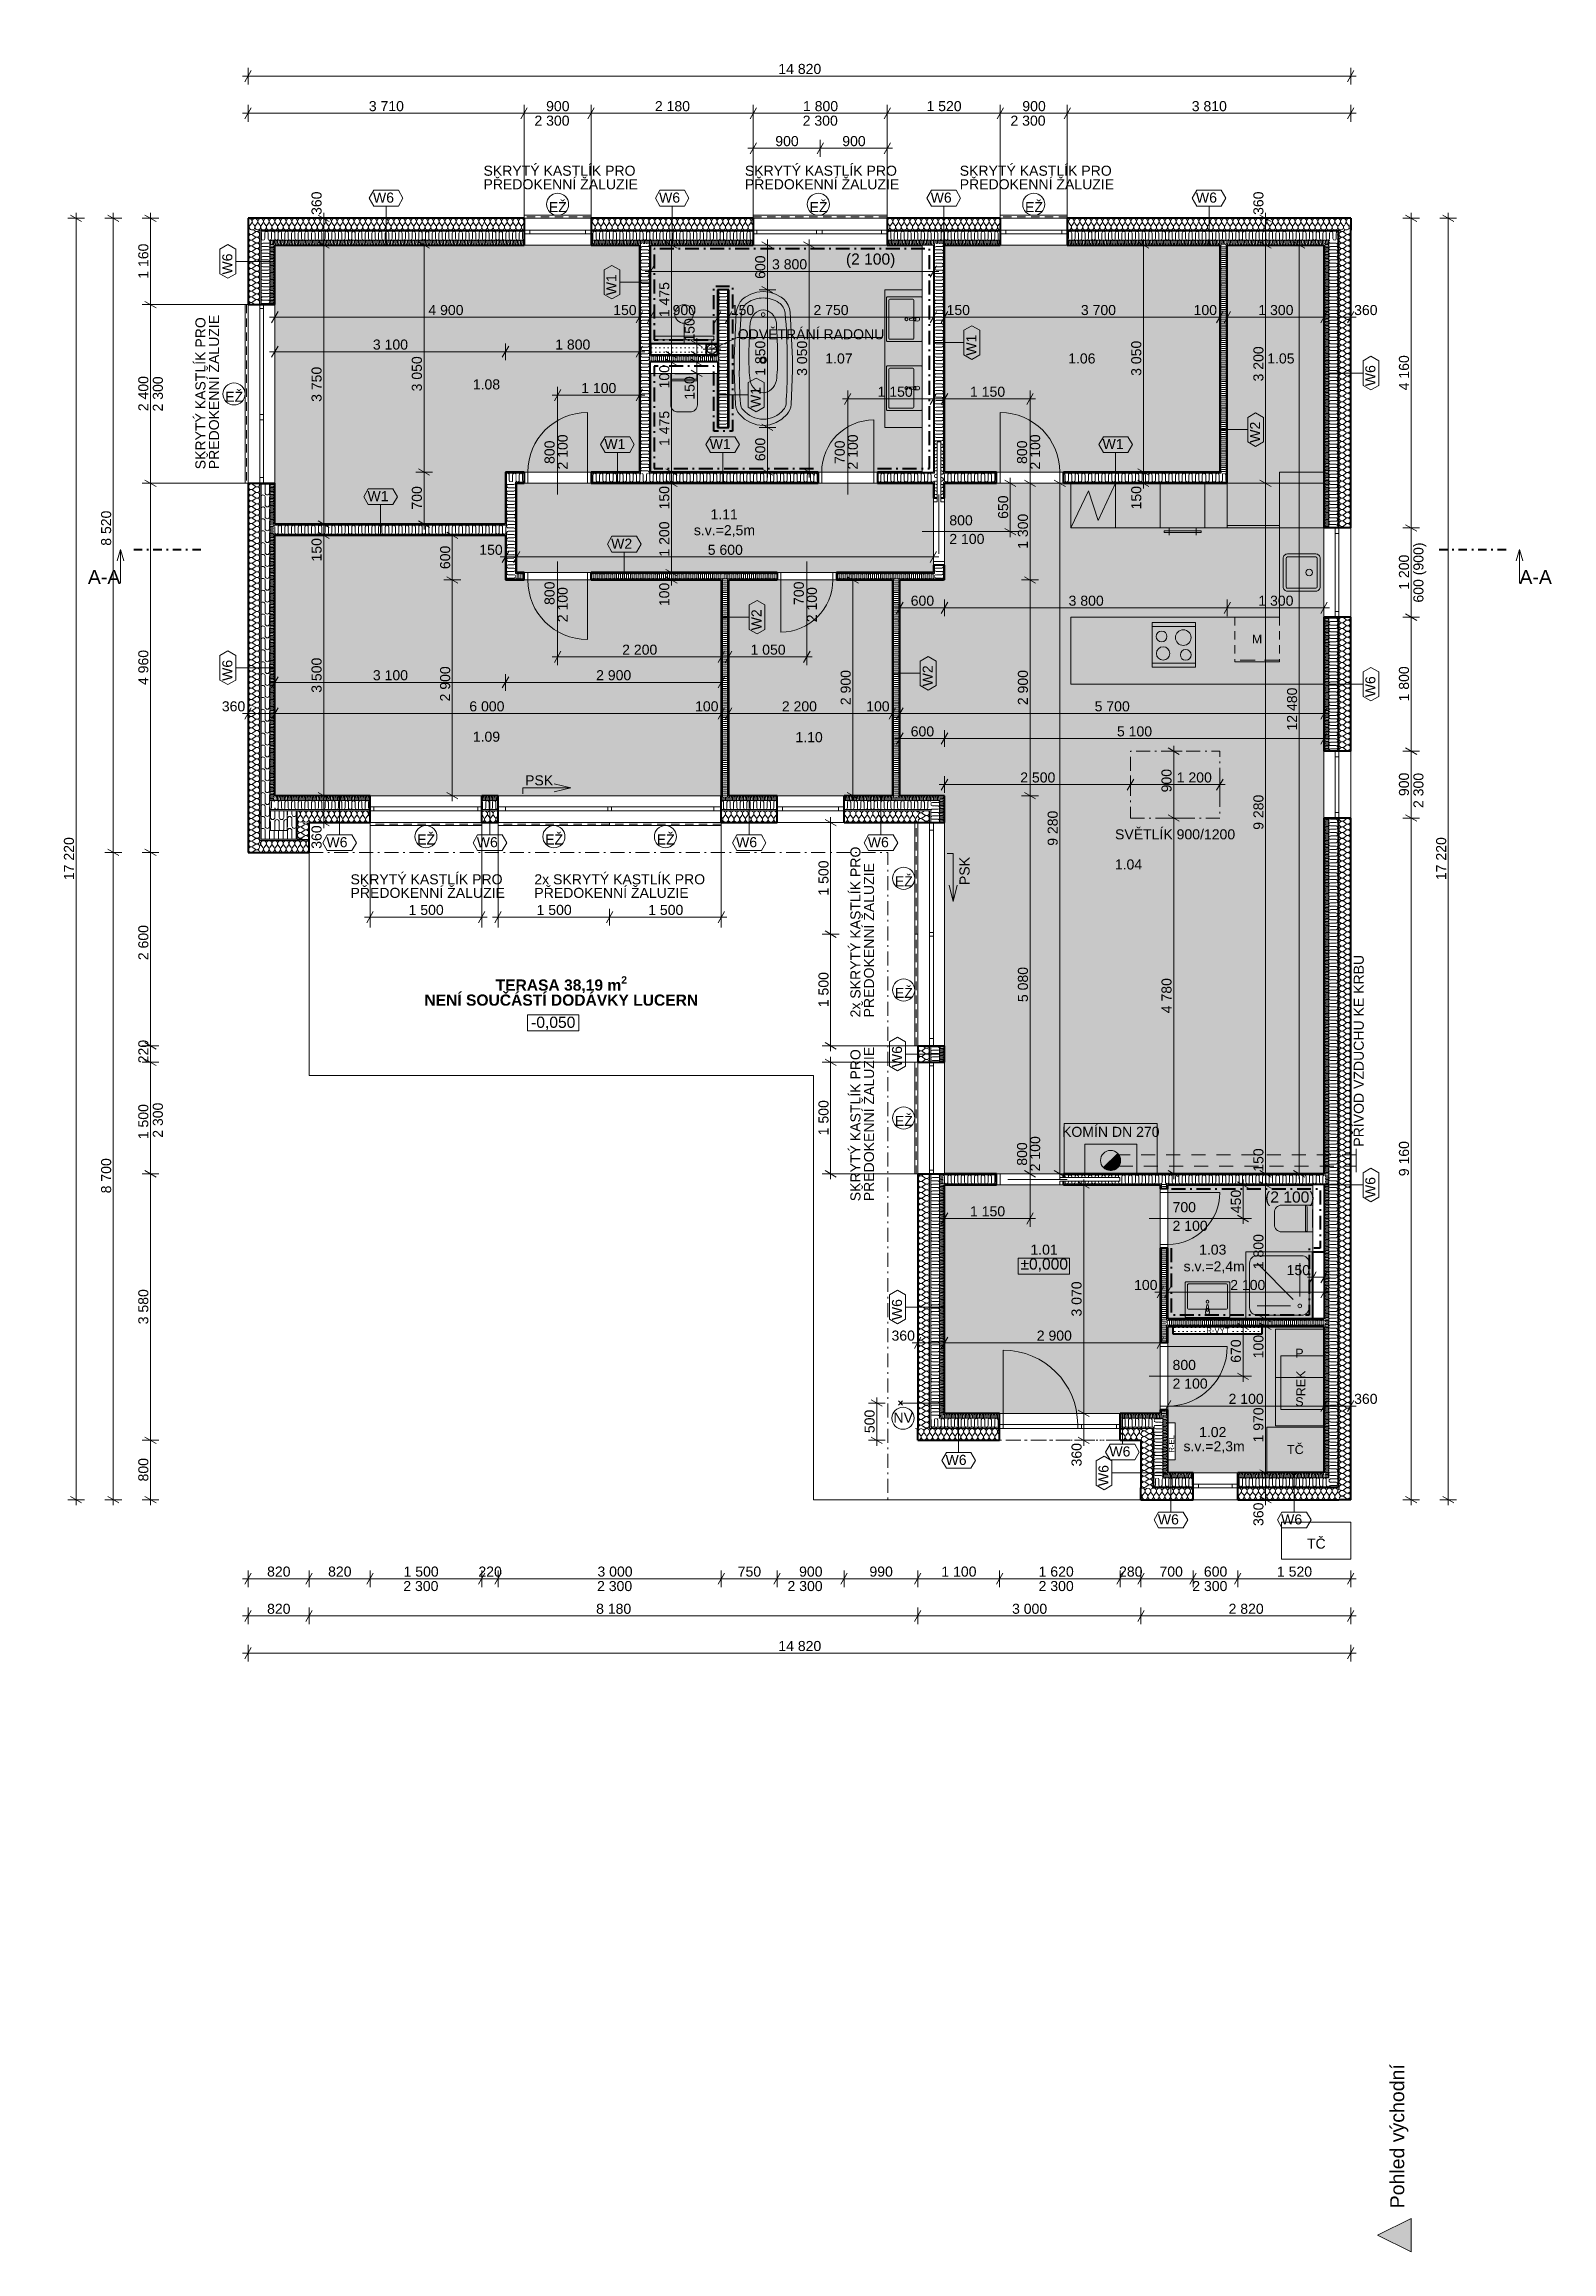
# Model space of a CAD drawing. Header units: millimetres. Extents: x -3100 to 17162, y -19566 to 10100.
import ezdxf
from ezdxf.enums import TextEntityAlignment as Align

# ---------------------------------------------------------------- set-up
doc = ezdxf.new("R2010")
doc.units = ezdxf.units.MM
doc.header["$MEASUREMENT"] = 0
for name, pattern in [('Tečkovaná S', [86.25, 22.5, -63.75]), ('Wipeout_Contour', [1000, 0, -1000]), ('Čerchovaná M', [337.5, 187.5, -63.75, 22.5, -63.75]), ('Čerchovaná S', [262.5, 112.5, -63.75, 22.5, -63.75]), ('Čárkovaná', [325, 200, -125]), ('Čárkovaná M', [337.5, 187.5, -150]), ('Čárkovaná S', [187.5, 112.5, -75])]:
    doc.linetypes.add(name, pattern=pattern)
for name, color, linetype in [('2D prvky - aktivní body', 7, 'Continuous'), ('Externí - kresby a obrázky', 7, 'Continuous'), ('Externí - moduly', 7, 'Continuous'), ('Interiér - doplňky', 7, 'Continuous'), ('Interiér - nábytek', 7, 'Continuous'), ('Interiér - sanita a zařízení', 7, 'Continuous'), ('Konstrukce - krov', 7, 'Continuous'), ('Konstrukce - morfy', 7, 'Continuous'), ('Konstrukce - schodiště', 7, 'Continuous'), ('Konstrukce - svislé nosné', 7, 'Continuous'), ('Konstrukce – Dělicí čáry vrstev', 7, 'Continuous'), ('Konstrukce_povrchy - obklady', 7, 'Continuous'), ('Kóty - SP', 7, 'Continuous'), ('Otvory – Dveře', 7, 'Continuous'), ('Otvory – Okna', 7, 'Continuous'), ('Otvory – Značky dveří', 7, 'Continuous'), ('Výplně - Povrchové', 7, 'Continuous'), ('Výplně – Řezové', 7, 'Continuous'), ('Značky - pohledy', 7, 'Continuous'), ('Značky - řezy', 7, 'Continuous'), ('Zóny', 7, 'Continuous'), ('Zóny - razítko SP', 7, 'Continuous')]:
    doc.layers.add(name, color=color, linetype=linetype)
doc.styles.add('GENEROVANÝ_STYL_1', font='Arial.ttf')
doc.styles.add('GENEROVANÝ_STYL_2', font='Arial.ttf')
doc.styles.add('GENEROVANÝ_STYL_3', font='Arial Bold.ttf')
doc.dimstyles.new('GENEROVANÝ_STYL__1', dxfattribs={"dimtxt": 134.999996, "dimasz": 114, "dimexe": 0.18, "dimexo": 0.0625, "dimgap": 0, "dimtad": 1, "dimtih": 1, "dimtoh": 1, "dimdec": 0, "dimzin": 0, "dimdsep": 46, "dimtxsty": 'GENEROVANÝ_STYL_1', "dimblk": 'ARROWHEAD_2', "dimblk1": 'ARROWHEAD_2', "dimblk2": 'ARROWHEAD_2', "dimcen": 0.09, "dimse1": 1, "dimse2": 1, "dimclrd": 256, "dimclre": 256, "dimclrt": 256, "dimazin": 0, "dimtfac": 1, "dimtdec": 4, "dimtmove": 0, "dimatfit": 3, "dimfxl": 1, "dimtolj": 1, "dimtzin": 0, "dimarcsym": 0})
doc.dimstyles.new('GENEROVANÝ_STYL__2', dxfattribs={"dimtxt": 134.999996, "dimasz": 114, "dimexe": 0.18, "dimexo": 0.0625, "dimgap": 0, "dimtad": 1, "dimdec": 0, "dimzin": 0, "dimdsep": 46, "dimtxsty": 'GENEROVANÝ_STYL_1', "dimblk": 'ARROWHEAD_2', "dimblk1": 'ARROWHEAD_2', "dimblk2": 'ARROWHEAD_2', "dimcen": 0.09, "dimse1": 1, "dimse2": 1, "dimclrd": 256, "dimclre": 256, "dimclrt": 256, "dimazin": 0, "dimtfac": 1, "dimtdec": 4, "dimtmove": 0, "dimatfit": 3, "dimfxl": 1, "dimtolj": 1, "dimtzin": 0, "dimarcsym": 0})
doc.dimstyles.new('GENEROVANÝ_STYL__3', dxfattribs={"dimtxt": 134.999996, "dimasz": 114, "dimexe": 0.18, "dimexo": 0.0625, "dimgap": 0, "dimtad": 1, "dimdec": 0, "dimzin": 0, "dimdsep": 46, "dimtxsty": 'GENEROVANÝ_STYL_1', "dimblk": 'ARROWHEAD_2', "dimblk1": 'ARROWHEAD_2', "dimblk2": 'ARROWHEAD_2', "dimcen": 0.09, "dimse1": 1, "dimse2": 1, "dimclrd": 256, "dimclre": 256, "dimclrt": 256, "dimazin": 0, "dimtfac": 1, "dimtdec": 4, "dimtmove": 2, "dimatfit": 3, "dimfxl": 1, "dimtolj": 1, "dimtzin": 0, "dimarcsym": 0})
doc.dimstyles.new('GENEROVANÝ_STYL__4', dxfattribs={"dimtxt": 134.999996, "dimasz": 114, "dimexe": 0.18, "dimexo": 0.0625, "dimgap": 0, "dimtad": 1, "dimtih": 1, "dimtoh": 1, "dimdec": 0, "dimzin": 0, "dimdsep": 46, "dimtxsty": 'GENEROVANÝ_STYL_1', "dimblk": 'ARROWHEAD_2', "dimblk1": 'ARROWHEAD_2', "dimblk2": 'ARROWHEAD_2', "dimcen": 0.09, "dimse1": 1, "dimse2": 1, "dimclrd": 256, "dimclre": 256, "dimclrt": 256, "dimazin": 0, "dimtfac": 1, "dimtdec": 4, "dimtmove": 2, "dimatfit": 3, "dimfxl": 1, "dimtolj": 1, "dimtzin": 0, "dimarcsym": 0})
pattern_1 = [(0, (0, 0), (0, 56.25), [0, -56.25])]

msp = doc.modelspace()

# ---------------------------------------------------------------- texts
at = {"layer": 'Konstrukce - morfy', "color": 146, "linetype": 'Continuous', "lineweight": 13, "true_color": 0x1a4f6e}
for s, insert, char_height, attachment_point, line_spacing_factor, style in [('\\A1;{\\pql;\\fArial|b0|i0|c0|p0;\\W1.000000;SKRYTÝ KASTLÍK PRO\\P\\pql;\\fArial|b0|i0|c0|p0;\\H1.000065x;\\W1.000000;PŘEDOKENNÍ ŽALUZIE}', (2804.3, 8147.9), 135, 7, 0.809067, 'GENEROVANÝ_STYL_1'), ('\\A1;{\\pql;\\fArial|b0|i0|c0|p0;\\W1.000000;SKRYTÝ KASTLÍK PRO\\P\\pql;\\fArial|b0|i0|c0|p0;\\H1.000065x;\\W1.000000;PŘEDOKENNÍ ŽALUZIE}', (6317.4, 8147.9), 135, 7, 0.809067, 'GENEROVANÝ_STYL_1'), ('\\A1;{\\pql;\\fArial|b0|i0|c0|p0;\\W1.000000;SKRYTÝ KASTLÍK PRO\\P\\pql;\\fArial|b0|i0|c0|p0;\\H1.000065x;\\W1.000000;PŘEDOKENNÍ ŽALUZIE}', (9204.3, 8147.9), 135, 7, 0.809067, 'GENEROVANÝ_STYL_1'), ('\\A1;{\\pql;\\fArial|b0|i0|c0|p0;\\W1.000000;SKRYTÝ KASTLÍK PRO\\P\\pql;\\fArial|b0|i0|c0|p0;\\H1.000065x;\\W1.000000;PŘEDOKENNÍ ŽALUZIE}', (1017.4, -1373.9), 135, 7, 0.809067, 'GENEROVANÝ_STYL_1'), ('\\A1;{\\pql;\\fArial|b0|i0|c0|p0;\\W1.000000;2x SKRYTÝ KASTLÍK PRO\\P\\pql;\\fArial|b0|i0|c0|p0;\\H1.000065x;\\W1.000000;PŘEDOKENNÍ ŽALUZIE}', (3487.6, -1373.9), 135, 7, 0.809067, 'GENEROVANÝ_STYL_1'), ('\\A1;{\\pqc;\\fArial|b1|i0|c0|p0;\\W1.000000;TERASA 38,19 m\\fArial|b1|i0|c0|p0;\\W1.000000;\\A1{\\H.66x;\\S2^  ;}\\P\\pqc;\\fArial|b1|i0|c0|p0;\\W1.000000;NENÍ SOUČÁSTÍ DODÁVKY LUCERN}', (3850, -2822.4), 150, 8, 0.807242, 'GENEROVANÝ_STYL_3')]:
    msp.add_mtext(s, dxfattribs=dict(at, insert=insert, char_height=char_height, attachment_point=attachment_point, line_spacing_factor=line_spacing_factor, style=style))
at = {"layer": 'Konstrukce - morfy', "color": 146, "linetype": 'Continuous', "lineweight": 13, "true_color": 0x1a4f6e, "char_height": 135, "attachment_point": 7, "rotation": 90, "line_spacing_factor": 0.809067, "style": 'GENEROVANÝ_STYL_1'}
for s, insert in [('\\A1;{\\pql;\\fArial|b0|i0|c0|p0;\\W1.000000;SKRYTÝ KASTLÍK PRO\\P\\pql;\\fArial|b0|i0|c0|p0;\\H1.000065x;\\W1.000000;PŘEDOKENNÍ ŽALUZIE}', (-748.1, 4387.4)), ('\\A1;{\\pql;\\fArial|b0|i0|c0|p0;\\W1.000000;2x SKRYTÝ KASTLÍK PRO\\P\\pql;\\fArial|b0|i0|c0|p0;\\H1.000065x;\\W1.000000;PŘEDOKENNÍ ŽALUZIE}', (8054.6, -2978)), ('\\A1;{\\pql;\\fArial|b0|i0|c0|p0;\\W1.000000;SKRYTÝ KASTLÍK PRO\\P\\pql;\\fArial|b0|i0|c0|p0;\\H1.000065x;\\W1.000000;PŘEDOKENNÍ ŽALUZIE}', (8054.6, -5448.4))]:
    msp.add_mtext(s, dxfattribs=dict(at, insert=insert))
at = {"layer": 'Konstrukce - morfy', "color": 7, "linetype": 'Continuous', "lineweight": 13, "char_height": 135, "attachment_point": 7}
for s, insert, style in [('\\A1;{\\pql;\\fArial|b0|i0|c0|p0;\\W1.000000;1.07}', (7397.7, 5807.2), 'GENEROVANÝ_STYL_2'), ('\\A1;{\\pql;\\fArial|b0|i0|c0|p0;\\W1.000000;1.06}', (10662.2, 5807.2), 'GENEROVANÝ_STYL_2'), ('\\A1;{\\pql;\\fArial|b0|i0|c0|p0;\\W1.000000;1.05}', (13337.2, 5807.2), 'GENEROVANÝ_STYL_2'), ('\\A1;{\\pql;\\fArial|b0|i0|c0|p0;\\W1.000000;s.v.=2,5m}', (5631.3, 3476.3), 'GENEROVANÝ_STYL_1'), ('\\A1;{\\pql;\\fArial|b0|i0|c0|p0;\\W1.000000;1.11}', (5854.8, 3714.7), 'GENEROVANÝ_STYL_2'), ('\\A1;{\\pql;\\fArial|b0|i0|c0|p0;\\W1.000000;1.09}', (2660.5, 724.6), 'GENEROVANÝ_STYL_2'), ('\\A1;{\\pql;\\fArial|b0|i0|c0|p0;\\W1.000000;1.10}', (6996.6, 718.1), 'GENEROVANÝ_STYL_2'), ('\\A1;{\\pql;\\fArial|b0|i0|c0|p0;\\W1.000000;1.04}', (11289.3, -992.2), 'GENEROVANÝ_STYL_2'), ('\\A1;{\\pql;\\fArial|b0|i0|c0|p0;\\W1.000000;1.01}', (10154.5, -6168.3), 'GENEROVANÝ_STYL_2'), ('\\A1;{\\pql;\\fArial|b0|i0|c0|p0;\\W1.000000;1.02}', (12421.6, -8619.2), 'GENEROVANÝ_STYL_2')]:
    msp.add_mtext(s, dxfattribs=dict(at, insert=insert, style=style))
at = {"layer": 'Konstrukce - morfy', "color": 146, "linetype": 'Continuous', "lineweight": 13, "true_color": 0x1a4f6e, "char_height": 135, "attachment_point": 7, "style": 'GENEROVANÝ_STYL_1'}
for s, insert in [('\\A1;{\\pql;\\fArial|b0|i0|c0|p0;\\W1.000000;SVĚTLÍK 900/1200}', (11291.8, -587.2)), ('\\A1;{\\pql;\\fArial|b0|i0|c0|p0;\\W1.000000;TČ}', (13871.1, -10118.3))]:
    msp.add_mtext(s, dxfattribs=dict(at, insert=insert))
at = {"layer": 'Konstrukce - morfy', "color": 146, "linetype": 'Continuous', "lineweight": 13, "true_color": 0x1a4f6e, "insert": (9338.5, -1199.5), "char_height": 135, "attachment_point": 7, "rotation": 90, "style": 'GENEROVANÝ_STYL_1'}
msp.add_mtext('\\A1;{\\pql;\\fArial|b0|i0|c0|p0;\\W1.000000;PSK}', dxfattribs=at)
at = {"layer": 'Kóty - SP', "color": 146, "linetype": 'Continuous', "lineweight": 13, "true_color": 0x1a4f6e, "attachment_point": 2, "style": 'GENEROVANÝ_STYL_1'}
for s, insert, char_height in [('\\A1;{\\pqc;\\fArial|b0|i0|c0|p0;\\W1.000000;2 300}', (3724.7, 9139.7), 135), ('\\A1;{\\pqc;\\fArial|b0|i0|c0|p0;\\W1.000000;2 300}', (7330, 9139.7), 135), ('\\A1;{\\pqc;\\fArial|b0|i0|c0|p0;\\W1.000000;2 300}', (10122.2, 9139.7), 135), ('\\A1;{\\pqc;\\fArial|b0|i0|c0|p0;\\W1.000000;-0,050}', (3741.7, -2968.4), 150), ('\\A1;{\\pqc;\\fArial|b0|i0|c0|p0;\\W1.000000;2 300}', (1962.7, -10551.4), 135), ('\\A1;{\\pqc;\\fArial|b0|i0|c0|p0;\\W1.000000;2 300}', (4566.7, -10551.4), 135), ('\\A1;{\\pqc;\\fArial|b0|i0|c0|p0;\\W1.000000;2 300}', (7126, -10551.4), 135), ('\\A1;{\\pqc;\\fArial|b0|i0|c0|p0;\\W1.000000;2 300}', (10500.7, -10551.4), 135), ('\\A1;{\\pqc;\\fArial|b0|i0|c0|p0;\\W1.000000;2 300}', (12566, -10551.4), 135)]:
    msp.add_mtext(s, dxfattribs=dict(at, insert=insert, char_height=char_height))
at = {"layer": 'Kóty - SP', "color": 146, "linetype": 'Continuous', "lineweight": 13, "true_color": 0x1a4f6e, "char_height": 135, "attachment_point": 2, "rotation": 90, "style": 'GENEROVANÝ_STYL_1'}
for s, insert in [('\\A1;{\\pqc;\\fArial|b0|i0|c0|p0;\\W1.000000;2 300}', (-1639.7, 5400)), ('\\A1;{\\pqc;\\fArial|b0|i0|c0|p0;\\W1.000000;600 (900)}', (15301.4, 3000)), ('\\A1;{\\pqc;\\fArial|b0|i0|c0|p0;\\W1.000000;2 300}', (15301.4, 71.6)), ('\\A1;{\\pqc;\\fArial|b0|i0|c0|p0;\\W1.000000;2 300}', (-1639.7, -4359.3))]:
    msp.add_mtext(s, dxfattribs=dict(at, insert=insert))

# ---------------------------------------------------------------- blocks, each defined once
blk = doc.blocks.new('Zádveří_1.01_1', base_point=(11286, -6785))
at = {"layer": 'Zóny', "linetype": 'Continuous', "lineweight": 0, "true_color": 0xffffff}
blk.add_hatch(color=7, dxfattribs=at).paths.add_polyline_path([(9000, -8300), (11900, -8300), (11900, -5230), (9000, -5230)])
blk = doc.blocks.new('Technická místnost_1.02_2', base_point=(13776, -6809))
at = {"layer": 'Zóny', "linetype": 'Continuous', "lineweight": 0, "true_color": 0xffffff}
blk.add_hatch(color=7, dxfattribs=at).paths.add_polyline_path([(12000, -9100), (14100, -9100), (14100, -7130), (12000, -7130)])
blk = doc.blocks.new('Koupelna + WC_1.03_3', base_point=(13523, -6426))
at = {"layer": 'Zóny', "linetype": 'Continuous', "lineweight": 0, "true_color": 0xffffff}
blk.add_hatch(color=7, dxfattribs=at).paths.add_polyline_path([(12000, -5230), (12000, -7030), (14100, -7030), (14100, -5230)])
blk = doc.blocks.new('Pokoj 1_1.06_4', base_point=(10597, 6204))
at = {"layer": 'Zóny', "linetype": 'Continuous', "lineweight": 0, "true_color": 0xffffff}
blk.add_hatch(color=7, dxfattribs=at).paths.add_polyline_path([(9000, 7400), (9000, 4350), (12700, 4350), (12700, 7400)])
blk = doc.blocks.new('Obývací pokoj + KK_1.04_5', base_point=(11400, 3454))
at = {"layer": 'Zóny', "linetype": 'Continuous', "lineweight": 0, "true_color": 0xffffff}
blk.add_hatch(color=7, dxfattribs=at).paths.add_polyline_path([(9000, 4200), (9000, 2900), (8385, 2900), (8385, 0), (9000, 0), (9000, -5080), (14100, -5080), (14100, 4200)])
blk = doc.blocks.new('Koupelna + WC_1.07_6', base_point=(5845, 6200))
at = {"layer": 'Zóny', "linetype": 'Continuous', "lineweight": 0, "true_color": 0xffffff}
blk.add_hatch(color=7, dxfattribs=at).paths.add_polyline_path([(5050, 7400), (5050, 5925), (5950, 5925), (5950, 6800), (6100, 6800), (6100, 4950), (5950, 4950), (5950, 5825), (5050, 5825), (5050, 4350), (8850, 4350), (8850, 7400)])
blk = doc.blocks.new('Spíž_1.05_7', base_point=(14578, 5792))
at = {"layer": 'Zóny', "linetype": 'Continuous', "lineweight": 0, "true_color": 0xffffff}
blk.add_hatch(color=7, dxfattribs=at).paths.add_polyline_path([(14100, 4200), (14100, 7400), (12800, 7400), (12800, 4200)])
blk = doc.blocks.new('Pokoj 2_1.08_8', base_point=(1597, 6204))
at = {"layer": 'Zóny', "linetype": 'Continuous', "lineweight": 0, "true_color": 0xffffff}
blk.add_hatch(color=7, dxfattribs=at).paths.add_polyline_path([(0, 7400), (0, 3650), (3100, 3650), (3100, 4350), (4900, 4350), (4900, 7400)])
blk = doc.blocks.new('Ložnice_1.09_9', base_point=(1597, 946))
at = {"layer": 'Zóny', "linetype": 'Continuous', "lineweight": 0, "true_color": 0xffffff}
blk.add_hatch(color=7, dxfattribs=at).paths.add_polyline_path([(0, 0), (6000, 0), (6000, 2900), (3100, 2900), (3100, 3500), (0, 3500)])
blk = doc.blocks.new('Šatna_1.10_10', base_point=(7697, 1704))
at = {"layer": 'Zóny', "linetype": 'Continuous', "lineweight": 0, "true_color": 0xffffff}
blk.add_hatch(color=7, dxfattribs=at).paths.add_polyline_path([(6100, 2900), (6100, 0), (8300, 0), (8300, 2900)])
blk = doc.blocks.new('Chodba_1.11_11', base_point=(4847, 3004))
at = {"layer": 'Zóny', "linetype": 'Continuous', "lineweight": 0, "true_color": 0xffffff}
blk.add_hatch(color=7, dxfattribs=at).paths.add_polyline_path([(3250, 4200), (3250, 3000), (8850, 3000), (8850, 4200)])
blk = doc.blocks.new('Umyvadlo 27')
at = {"layer": 'Interiér - sanita a zařízení', "color": 253, "linetype": 'Continuous', "lineweight": 13, "true_color": 0xa8a8a8}
for p, q in [((-270, -435), (-270, -125)), ((-255, -110), (255, -110)), ((-14, -100), (-14, -85)), ((-14, -85), (14, -85)), ((14, -85), (14, -100)), ((270, -125), (270, -435)), ((255, -450), (-255, -450))]:
    blk.add_line(p, q, dxfattribs=at)
at = {"layer": 'Interiér - sanita a zařízení', "color": 253, "linetype": 'Continuous', "lineweight": 13, "true_color": 0xa8a8a8, "flags": 128}
for points in [[(-285, 0), (285, 0, -0.414214), (300, -15), (300, -465, -0.414214), (285, -480), (-285, -480, -0.414214), (-300, -465), (-300, -15, -0.414214)], [(-25, -60), (-21, -102, 0.12102), (-18, -111), (-11, -164, 0.882566), (11, -164), (18, -111, 0.12102), (21, -102), (25, -60, 1)]]:
    blk.add_lwpolyline(points, format="xyb", close=True, dxfattribs=at)
at = {"layer": 'Interiér - sanita a zařízení', "color": 253, "linetype": 'Continuous', "lineweight": 13, "true_color": 0xa8a8a8}
blk.add_circle((0, -211), 20, dxfattribs=at)
for centre, radius, start, end in [((-255, -125), 15, 90, 180), ((0, -100), 21.1, 212.771, 327.229), ((0, -100), 13.6, 180, 0), ((255, -125), 15, 0, 90), ((-255, -435), 15, 180, 270), ((255, -435), 15, 270, 0)]:
    blk.add_arc(centre, radius, start, end, dxfattribs=at)
blk = doc.blocks.new('WC 27')
at = {"layer": 'Interiér - sanita a zařízení', "color": 253, "linetype": 'Continuous', "lineweight": 13, "true_color": 0xa8a8a8}
for p, q in [((-180, -100), (180, -100)), ((0, -77), (-155, -77)), ((155, -77), (0, -77))]:
    blk.add_line(p, q, dxfattribs=at)
at = {"layer": 'Interiér - sanita a zařízení', "color": 253, "linetype": 'Continuous', "lineweight": 13, "true_color": 0xa8a8a8, "flags": 128}
for points in [[(80, -516), (100, -515), (118, -509), (136, -500), (151, -488), (163, -474), (172, -457), (178, -439), (180, -421), (180, 0), (-180, 0), (-180, -421), (-178, -439), (-172, -457), (-163, -474), (-151, -488), (-136, -500), (-118, -509), (-100, -515), (-80, -516)], [(123, 0), (-123, 0), (-123, -5), (123, -5)]]:
    blk.add_lwpolyline(points, close=True, dxfattribs=at)
at = {"layer": 'Interiér - sanita a zařízení', "color": 253, "linetype": 'Continuous', "lineweight": 13, "true_color": 0xa8a8a8}
for centre, start_param, end_param in [((-155, -100), 1.570796, 3.141593), ((155, -100), 0, 1.570796)]:
    blk.add_ellipse(centre, major_axis=(25, 0), ratio=0.956433, start_param=start_param, end_param=end_param, dxfattribs=at)
blk = doc.blocks.new('WC 27_2')
at = {"layer": 'Interiér - sanita a zařízení', "color": 253, "linetype": 'Continuous', "lineweight": 13, "true_color": 0xa8a8a8}
for p, q in [((-180, -100), (180, -100)), ((0, -77), (-155, -77)), ((155, -77), (0, -77))]:
    blk.add_line(p, q, dxfattribs=at)
at = {"layer": 'Interiér - sanita a zařízení', "color": 253, "linetype": 'Continuous', "lineweight": 13, "true_color": 0xa8a8a8, "flags": 128}
for points in [[(80, -516), (100, -515), (118, -509), (136, -500), (151, -488), (163, -474), (172, -457), (178, -439), (180, -421), (180, 0), (-180, 0), (-180, -421), (-178, -439), (-172, -457), (-163, -474), (-151, -488), (-136, -500), (-118, -509), (-100, -515), (-80, -516)], [(123, 0), (-123, 0), (-123, -5), (123, -5)]]:
    blk.add_lwpolyline(points, close=True, dxfattribs=at)
at = {"layer": 'Interiér - sanita a zařízení', "color": 253, "linetype": 'Continuous', "lineweight": 13, "true_color": 0xa8a8a8}
for centre, start_param, end_param in [((-155, -100), 1.570796, 3.141593), ((155, -100), 0, 1.570796)]:
    blk.add_ellipse(centre, major_axis=(25, 0), ratio=0.956433, start_param=start_param, end_param=end_param, dxfattribs=at)
blk = doc.blocks.new('Umyvadlo 27_2')
at = {"layer": 'Interiér - sanita a zařízení', "color": 253, "linetype": 'Continuous', "lineweight": 13, "true_color": 0xa8a8a8}
for p, q in [((-270, -435), (-270, -125)), ((-255, -110), (255, -110)), ((-14, -100), (-14, -85)), ((-14, -85), (14, -85)), ((14, -85), (14, -100)), ((270, -125), (270, -435)), ((255, -450), (-255, -450))]:
    blk.add_line(p, q, dxfattribs=at)
at = {"layer": 'Interiér - sanita a zařízení', "color": 253, "linetype": 'Continuous', "lineweight": 13, "true_color": 0xa8a8a8, "flags": 128}
for points in [[(-285, 0), (285, 0, -0.414214), (300, -15), (300, -465, -0.414214), (285, -480), (-285, -480, -0.414214), (-300, -465), (-300, -15, -0.414214)], [(-25, -60), (-21, -102, 0.12102), (-18, -111), (-11, -164, 0.882566), (11, -164), (18, -111, 0.12102), (21, -102), (25, -60, 1)]]:
    blk.add_lwpolyline(points, format="xyb", close=True, dxfattribs=at)
at = {"layer": 'Interiér - sanita a zařízení', "color": 253, "linetype": 'Continuous', "lineweight": 13, "true_color": 0xa8a8a8}
blk.add_circle((0, -211), 20, dxfattribs=at)
for centre, radius, start, end in [((-255, -125), 15, 90, 180), ((0, -100), 21.1, 212.771, 327.229), ((0, -100), 13.6, 180, 0), ((255, -125), 15, 0, 90), ((-255, -435), 15, 180, 270), ((255, -435), 15, 270, 0)]:
    blk.add_arc(centre, radius, start, end, dxfattribs=at)
blk = doc.blocks.new('Pračka 27')
at = {"layer": 'Interiér - sanita a zařízení', "color": 253, "linetype": 'Continuous', "lineweight": 13, "true_color": 0xa8a8a8, "flags": 128}
blk.add_lwpolyline([(-325, 0), (-325, -650), (325, -650), (325, 0)], close=True, dxfattribs=at)
at = {"layer": 'Interiér - sanita a zařízení', "color": 146, "lineweight": 13, "true_color": 0x1a4f6e, "style": 'GENEROVANÝ_STYL_1'}
blk.add_attdef('stDisplayText', text='', height=120, dxfattribs=at).set_placement((-5, -323), align=Align.MIDDLE_CENTER)
blk = doc.blocks.new('Pračka 27_2')
at = {"layer": 'Interiér - sanita a zařízení', "color": 253, "linetype": 'Continuous', "lineweight": 13, "true_color": 0xa8a8a8, "flags": 128}
blk.add_lwpolyline([(-325, 0), (-325, -650), (325, -650), (325, 0)], close=True, dxfattribs=at)
at = {"layer": 'Interiér - sanita a zařízení', "color": 146, "lineweight": 13, "true_color": 0x1a4f6e, "style": 'GENEROVANÝ_STYL_1'}
blk.add_attdef('stDisplayText', text='', height=120, dxfattribs=at).set_placement((-5, -324), align=Align.MIDDLE_CENTER)
blk = doc.blocks.new('Krbová kamna 27')
at = {"layer": 'Konstrukce - schodiště', "color": 146, "linetype": 'Continuous', "lineweight": 13, "true_color": 0x1a4f6e, "flags": 128}
blk.add_lwpolyline([(0, 0), (700, 0), (700, 400), (0, 400)], close=True, dxfattribs=at)
blk = doc.blocks.new('Myčka vestavná 27')
at = {"layer": 'Interiér - sanita a zařízení', "color": 253, "linetype": 'Continuous', "lineweight": 13, "true_color": 0xa8a8a8}
for p, q in [((0, 600), (600, 600)), ((0, 0), (600, 0))]:
    blk.add_line(p, q, dxfattribs=at)
at = {"layer": 'Interiér - sanita a zařízení', "color": 253, "linetype": 'Čárkovaná', "lineweight": 13, "true_color": 0xa8a8a8}
blk.add_line((0, 22), (600, 22), dxfattribs=at)
at = {"layer": 'Interiér - sanita a zařízení', "color": 251, "lineweight": 13, "true_color": 0x545454, "style": 'GENEROVANÝ_STYL_1'}
blk.add_attdef('txt', text='', height=120, dxfattribs=at).set_placement((300, 307), align=Align.MIDDLE_CENTER)
blk = doc.blocks.new('Elektrický sporák 27')
at = {"layer": 'Interiér - sanita a zařízení', "color": 253, "linetype": 'Continuous', "lineweight": 13, "true_color": 0xa8a8a8, "flags": 128}
for points in [[(0, 0), (580, 0), (580, 600), (0, 600)], [(0, 0), (580, 0), (580, 600), (0, 600)], [(0, 55), (580, 55), (580, 545), (0, 545)]]:
    blk.add_lwpolyline(points, close=True, dxfattribs=at)
at = {"layer": 'Interiér - sanita a zařízení', "color": 253, "linetype": 'Continuous', "lineweight": 13, "true_color": 0xa8a8a8}
for centre, radius in [((130.5, 434.75), 72.5), ((163.56, 202), 105), ((435, 415.64), 90), ((455.3, 187.3), 72.5)]:
    blk.add_circle(centre, radius, dxfattribs=at)
blk = doc.blocks.new('Dřez Belfast 27')
at = {"layer": 'Interiér - sanita a zařízení', "color": 253, "linetype": 'Continuous', "lineweight": 13, "true_color": 0xa8a8a8}
for p, q in [((40, 60), (40, 440)), ((60, 460), (250, 460)), ((250, 460), (440, 460)), ((460, 440), (460, 60)), ((440, 40), (60, 40))]:
    blk.add_line(p, q, dxfattribs=at)
at = {"layer": 'Interiér - sanita a zařízení', "color": 253, "linetype": 'Continuous', "lineweight": 13, "true_color": 0xa8a8a8, "flags": 128}
blk.add_lwpolyline([(250, 500), (440, 500, -0.414214), (500, 440), (500, 60, -0.414214), (440, 0), (60, 0, -0.414214), (0, 60), (0, 440, -0.414214), (60, 500)], format="xyb", close=True, dxfattribs=at)
at = {"layer": 'Interiér - sanita a zařízení', "color": 253, "linetype": 'Continuous', "lineweight": 13, "true_color": 0xa8a8a8}
blk.add_circle((250, 350), 45, dxfattribs=at)
for centre, start, end in [((60, 440), 90, 180), ((440, 440), 0, 90), ((60, 60), 180, 270), ((440, 60), 270, 0)]:
    blk.add_arc(centre, 20, start, end, dxfattribs=at)
blk = doc.blocks.new('Sprch vana 27')
at = {"layer": 'Interiér - sanita a zařízení', "color": 253, "linetype": 'Continuous', "lineweight": 13, "true_color": 0xa8a8a8}
for p, q in [((50, 750), (50, 150)), ((750, 850), (150, 850)), ((175, 300), (175, 750)), ((263, 263), (750, 750)), ((850, 150), (850, 750)), ((150, 50), (750, 50)), ((300, 175), (750, 175))]:
    blk.add_line(p, q, dxfattribs=at)
at = {"layer": 'Interiér - sanita a zařízení', "color": 253, "linetype": 'Continuous', "lineweight": 13, "true_color": 0xa8a8a8, "flags": 128}
blk.add_lwpolyline([(900, 0), (900, 900), (0, 900), (0, 0)], close=True, dxfattribs=at)
at = {"layer": 'Interiér - sanita a zařízení', "color": 253, "linetype": 'Continuous', "lineweight": 13, "true_color": 0xa8a8a8}
blk.add_circle((175, 175), 25, dxfattribs=at)
for centre, start, end in [((150, 750), 90, 180), ((750, 750), 0, 90), ((150, 150), 180, 270), ((750, 150), 270, 0)]:
    blk.add_arc(centre, 100, start, end, dxfattribs=at)
blk = doc.blocks.new('*X33')
at = {"layer": 'Výplně – Řezové', "color": 53, "linetype": 'Continuous', "lineweight": 13, "true_color": 0xeccf4f}
for p, q in [((-185, 4184), (-141, 4184)), ((-130, 4181), (-141, 4184)), ((-120, 4175), (-130, 4181)), ((-113, 4165), (-120, 4175)), ((-111, 4154), (-113, 4165)), ((-113, 4142), (-111, 4154)), ((-97, 4189), (-93, 4186)), ((-93, 4186), (-81, 4184)), ((-81, 4184), (-65, 4184)), ((-185, 4124), (-141, 4124)), ((-185, 4064), (-141, 4064)), ((-185, 4004), (-141, 4004)), ((-185, 3944), (-141, 3944)), ((-185, 3884), (-141, 3884)), ((-141, 4124), (-130, 4126)), ((-130, 4061), (-141, 4064)), ((-141, 4004), (-130, 4006)), ((-130, 3941), (-141, 3944)), ((-141, 3884), (-130, 3886)), ((-130, 4126), (-120, 4132)), ((-120, 4055), (-130, 4061)), ((-130, 4006), (-120, 4012)), ((-120, 3935), (-130, 3941)), ((-130, 3886), (-120, 3892)), ((-120, 4132), (-113, 4142)), ((-113, 4045), (-120, 4055)), ((-120, 4012), (-113, 4022)), ((-113, 3925), (-120, 3935)), ((-120, 3892), (-113, 3902)), ((-111, 4034), (-113, 4045)), ((-113, 4022), (-111, 4034)), ((-111, 3914), (-113, 3925)), ((-113, 3902), (-111, 3914)), ((-109, 4105), (-111, 4094)), ((-111, 4094), (-109, 4082)), ((-109, 3985), (-111, 3974)), ((-111, 3974), (-109, 3962)), ((-109, 3865), (-111, 3854)), ((-102, 4115), (-109, 4105)), ((-109, 4082), (-102, 4072)), ((-102, 3995), (-109, 3985)), ((-109, 3962), (-102, 3952)), ((-102, 3875), (-109, 3865)), ((-93, 4121), (-102, 4115)), ((-102, 4072), (-93, 4066)), ((-93, 4001), (-102, 3995)), ((-102, 3952), (-93, 3946)), ((-93, 3881), (-102, 3875)), ((-81, 4124), (-93, 4121)), ((-93, 4066), (-81, 4064)), ((-81, 4004), (-93, 4001)), ((-93, 3946), (-81, 3944)), ((-81, 3884), (-93, 3881)), ((-81, 4124), (-65, 4124)), ((-81, 4064), (-65, 4064)), ((-81, 4004), (-65, 4004)), ((-81, 3944), (-65, 3944)), ((-81, 3884), (-65, 3884)), ((-185, 3824), (-141, 3824)), ((-185, 3764), (-141, 3764)), ((-185, 3704), (-141, 3704)), ((-185, 3644), (-141, 3644)), ((-185, 3584), (-141, 3584)), ((-130, 3821), (-141, 3824)), ((-141, 3764), (-130, 3766)), ((-130, 3701), (-141, 3704)), ((-141, 3644), (-130, 3646)), ((-130, 3581), (-141, 3584)), ((-120, 3815), (-130, 3821)), ((-130, 3766), (-120, 3772)), ((-120, 3695), (-130, 3701)), ((-130, 3646), (-120, 3652)), ((-120, 3575), (-130, 3581)), ((-113, 3805), (-120, 3815)), ((-120, 3772), (-113, 3782)), ((-113, 3685), (-120, 3695)), ((-120, 3652), (-113, 3662)), ((-113, 3565), (-120, 3575)), ((-111, 3794), (-113, 3805)), ((-113, 3782), (-111, 3794)), ((-111, 3674), (-113, 3685)), ((-113, 3662), (-111, 3674)), ((-111, 3554), (-113, 3565)), ((-111, 3854), (-109, 3842)), ((-109, 3745), (-111, 3734)), ((-111, 3734), (-109, 3722)), ((-109, 3625), (-111, 3614)), ((-111, 3614), (-109, 3602)), ((-109, 3842), (-102, 3832)), ((-102, 3755), (-109, 3745)), ((-109, 3722), (-102, 3712)), ((-102, 3635), (-109, 3625)), ((-109, 3602), (-102, 3592)), ((-102, 3832), (-93, 3826)), ((-93, 3761), (-102, 3755)), ((-102, 3712), (-93, 3706)), ((-93, 3641), (-102, 3635)), ((-102, 3592), (-93, 3586)), ((-93, 3826), (-81, 3824)), ((-81, 3764), (-93, 3761)), ((-93, 3706), (-81, 3704)), ((-81, 3644), (-93, 3641)), ((-93, 3586), (-81, 3584)), ((-81, 3824), (-65, 3824)), ((-81, 3764), (-65, 3764)), ((-81, 3704), (-65, 3704)), ((-81, 3644), (-65, 3644)), ((-81, 3584), (-65, 3584)), ((-185, 3524), (-141, 3524)), ((-185, 3464), (-141, 3464)), ((-185, 3404), (-141, 3404)), ((-185, 3344), (-141, 3344)), ((-185, 3284), (-141, 3284)), ((-141, 3524), (-130, 3526)), ((-130, 3461), (-141, 3464)), ((-141, 3404), (-130, 3406)), ((-130, 3341), (-141, 3344)), ((-141, 3284), (-130, 3286)), ((-130, 3526), (-120, 3532)), ((-120, 3455), (-130, 3461)), ((-130, 3406), (-120, 3412)), ((-120, 3335), (-130, 3341)), ((-130, 3286), (-120, 3292)), ((-120, 3532), (-113, 3542)), ((-113, 3445), (-120, 3455)), ((-120, 3412), (-113, 3422)), ((-113, 3325), (-120, 3335)), ((-120, 3292), (-113, 3302)), ((-113, 3542), (-111, 3554)), ((-111, 3434), (-113, 3445)), ((-113, 3422), (-111, 3434)), ((-111, 3314), (-113, 3325)), ((-113, 3302), (-111, 3314)), ((-109, 3505), (-111, 3494)), ((-111, 3494), (-109, 3482)), ((-109, 3385), (-111, 3374)), ((-111, 3374), (-109, 3362)), ((-109, 3265), (-111, 3254)), ((-102, 3515), (-109, 3505)), ((-109, 3482), (-102, 3472)), ((-102, 3395), (-109, 3385)), ((-109, 3362), (-102, 3352)), ((-102, 3275), (-109, 3265)), ((-93, 3521), (-102, 3515)), ((-102, 3472), (-93, 3466)), ((-93, 3401), (-102, 3395)), ((-102, 3352), (-93, 3346)), ((-93, 3281), (-102, 3275)), ((-81, 3524), (-93, 3521)), ((-93, 3466), (-81, 3464)), ((-81, 3404), (-93, 3401)), ((-93, 3346), (-81, 3344)), ((-81, 3284), (-93, 3281)), ((-81, 3524), (-65, 3524)), ((-81, 3464), (-65, 3464)), ((-81, 3404), (-65, 3404)), ((-81, 3344), (-65, 3344)), ((-81, 3284), (-65, 3284)), ((-185, 3224), (-141, 3224)), ((-185, 3164), (-141, 3164)), ((-185, 3104), (-141, 3104)), ((-185, 3044), (-141, 3044)), ((-185, 2984), (-141, 2984)), ((-130, 3221), (-141, 3224)), ((-141, 3164), (-130, 3166)), ((-130, 3101), (-141, 3104)), ((-141, 3044), (-130, 3046)), ((-130, 2981), (-141, 2984)), ((-120, 3215), (-130, 3221)), ((-130, 3166), (-120, 3172)), ((-120, 3095), (-130, 3101)), ((-130, 3046), (-120, 3052)), ((-120, 2975), (-130, 2981)), ((-113, 3205), (-120, 3215)), ((-120, 3172), (-113, 3182)), ((-113, 3085), (-120, 3095)), ((-120, 3052), (-113, 3062)), ((-113, 2965), (-120, 2975)), ((-111, 3194), (-113, 3205)), ((-113, 3182), (-111, 3194)), ((-111, 3074), (-113, 3085)), ((-113, 3062), (-111, 3074)), ((-111, 3254), (-109, 3242)), ((-109, 3145), (-111, 3134)), ((-111, 3134), (-109, 3122)), ((-109, 3025), (-111, 3014)), ((-111, 3014), (-109, 3002)), ((-109, 3242), (-102, 3232)), ((-102, 3155), (-109, 3145)), ((-109, 3122), (-102, 3112)), ((-102, 3035), (-109, 3025)), ((-109, 3002), (-102, 2992)), ((-102, 3232), (-93, 3226)), ((-93, 3161), (-102, 3155)), ((-102, 3112), (-93, 3106)), ((-93, 3041), (-102, 3035)), ((-102, 2992), (-93, 2986)), ((-93, 3226), (-81, 3224)), ((-81, 3164), (-93, 3161)), ((-93, 3106), (-81, 3104)), ((-81, 3044), (-93, 3041)), ((-93, 2986), (-81, 2984)), ((-81, 3224), (-65, 3224)), ((-81, 3164), (-65, 3164)), ((-81, 3104), (-65, 3104)), ((-81, 3044), (-65, 3044)), ((-81, 2984), (-65, 2984)), ((-185, 2924), (-141, 2924)), ((-185, 2864), (-141, 2864)), ((-185, 2804), (-141, 2804)), ((-185, 2744), (-141, 2744)), ((-185, 2684), (-141, 2684)), ((-141, 2924), (-130, 2926)), ((-130, 2861), (-141, 2864)), ((-141, 2804), (-130, 2806)), ((-130, 2741), (-141, 2744)), ((-141, 2684), (-130, 2686)), ((-130, 2926), (-120, 2932)), ((-120, 2855), (-130, 2861)), ((-130, 2806), (-120, 2812)), ((-120, 2735), (-130, 2741)), ((-130, 2686), (-120, 2692)), ((-120, 2932), (-113, 2942)), ((-113, 2845), (-120, 2855)), ((-120, 2812), (-113, 2822)), ((-113, 2725), (-120, 2735)), ((-120, 2692), (-113, 2702)), ((-111, 2954), (-113, 2965)), ((-113, 2942), (-111, 2954)), ((-111, 2834), (-113, 2845)), ((-113, 2822), (-111, 2834)), ((-111, 2714), (-113, 2725)), ((-113, 2702), (-111, 2714)), ((-109, 2905), (-111, 2894)), ((-111, 2894), (-109, 2882)), ((-109, 2785), (-111, 2774)), ((-111, 2774), (-109, 2762)), ((-102, 2915), (-109, 2905)), ((-109, 2882), (-102, 2872)), ((-102, 2795), (-109, 2785)), ((-109, 2762), (-102, 2752)), ((-102, 2675), (-109, 2665)), ((-93, 2921), (-102, 2915)), ((-102, 2872), (-93, 2866)), ((-93, 2801), (-102, 2795)), ((-102, 2752), (-93, 2746)), ((-93, 2681), (-102, 2675)), ((-81, 2924), (-93, 2921)), ((-93, 2866), (-81, 2864)), ((-81, 2804), (-93, 2801)), ((-93, 2746), (-81, 2744)), ((-81, 2684), (-93, 2681)), ((-81, 2924), (-65, 2924)), ((-81, 2864), (-65, 2864)), ((-81, 2804), (-65, 2804)), ((-81, 2744), (-65, 2744)), ((-81, 2684), (-65, 2684)), ((-185, 2624), (-141, 2624)), ((-185, 2564), (-141, 2564)), ((-185, 2504), (-141, 2504)), ((-185, 2444), (-141, 2444)), ((-185, 2384), (-141, 2384)), ((-130, 2621), (-141, 2624)), ((-141, 2564), (-130, 2566)), ((-130, 2501), (-141, 2504)), ((-141, 2444), (-130, 2446)), ((-130, 2381), (-141, 2384)), ((-120, 2615), (-130, 2621)), ((-130, 2566), (-120, 2572)), ((-120, 2495), (-130, 2501)), ((-130, 2446), (-120, 2452)), ((-120, 2375), (-130, 2381)), ((-113, 2605), (-120, 2615)), ((-120, 2572), (-113, 2582)), ((-113, 2485), (-120, 2495)), ((-120, 2452), (-113, 2462)), ((-113, 2365), (-120, 2375)), ((-111, 2594), (-113, 2605)), ((-113, 2582), (-111, 2594)), ((-111, 2474), (-113, 2485)), ((-113, 2462), (-111, 2474)), ((-109, 2665), (-111, 2654)), ((-111, 2654), (-109, 2642)), ((-109, 2545), (-111, 2534)), ((-111, 2534), (-109, 2522)), ((-109, 2425), (-111, 2414)), ((-111, 2414), (-109, 2402)), ((-109, 2642), (-102, 2632)), ((-102, 2555), (-109, 2545)), ((-109, 2522), (-102, 2512)), ((-102, 2435), (-109, 2425)), ((-109, 2402), (-102, 2392)), ((-102, 2632), (-93, 2626)), ((-93, 2561), (-102, 2555)), ((-102, 2512), (-93, 2506)), ((-93, 2441), (-102, 2435)), ((-102, 2392), (-93, 2386)), ((-93, 2626), (-81, 2624)), ((-81, 2564), (-93, 2561)), ((-93, 2506), (-81, 2504)), ((-81, 2444), (-93, 2441)), ((-93, 2386), (-81, 2384)), ((-81, 2624), (-65, 2624)), ((-81, 2564), (-65, 2564)), ((-81, 2504), (-65, 2504)), ((-81, 2444), (-65, 2444)), ((-81, 2384), (-65, 2384)), ((-185, 2324), (-141, 2324)), ((-185, 2264), (-141, 2264)), ((-185, 2204), (-141, 2204)), ((-185, 2144), (-141, 2144)), ((-185, 2084), (-141, 2084)), ((-141, 2324), (-130, 2326)), ((-130, 2261), (-141, 2264)), ((-141, 2204), (-130, 2206)), ((-130, 2141), (-141, 2144)), ((-141, 2084), (-130, 2086)), ((-130, 2326), (-120, 2332)), ((-120, 2255), (-130, 2261)), ((-130, 2206), (-120, 2212)), ((-120, 2135), (-130, 2141)), ((-130, 2086), (-120, 2092)), ((-120, 2332), (-113, 2342)), ((-113, 2245), (-120, 2255)), ((-120, 2212), (-113, 2222)), ((-113, 2125), (-120, 2135)), ((-120, 2092), (-113, 2102)), ((-111, 2354), (-113, 2365)), ((-113, 2342), (-111, 2354)), ((-111, 2234), (-113, 2245)), ((-113, 2222), (-111, 2234)), ((-111, 2114), (-113, 2125)), ((-113, 2102), (-111, 2114)), ((-109, 2305), (-111, 2294)), ((-111, 2294), (-109, 2282)), ((-109, 2185), (-111, 2174)), ((-111, 2174), (-109, 2162)), ((-102, 2315), (-109, 2305)), ((-109, 2282), (-102, 2272)), ((-102, 2195), (-109, 2185)), ((-109, 2162), (-102, 2152)), ((-93, 2321), (-102, 2315)), ((-102, 2272), (-93, 2266)), ((-93, 2201), (-102, 2195)), ((-102, 2152), (-93, 2146)), ((-93, 2081), (-102, 2075)), ((-81, 2324), (-93, 2321)), ((-93, 2266), (-81, 2264)), ((-81, 2204), (-93, 2201)), ((-93, 2146), (-81, 2144)), ((-81, 2084), (-93, 2081)), ((-81, 2324), (-65, 2324)), ((-81, 2264), (-65, 2264)), ((-81, 2204), (-65, 2204)), ((-81, 2144), (-65, 2144)), ((-81, 2084), (-65, 2084)), ((-185, 2024), (-141, 2024)), ((-185, 1964), (-141, 1964)), ((-185, 1904), (-141, 1904)), ((-185, 1844), (-141, 1844)), ((-185, 1784), (-141, 1784)), ((-130, 2021), (-141, 2024)), ((-141, 1964), (-130, 1966)), ((-130, 1901), (-141, 1904)), ((-141, 1844), (-130, 1846)), ((-130, 1781), (-141, 1784)), ((-120, 2015), (-130, 2021)), ((-130, 1966), (-120, 1972)), ((-120, 1895), (-130, 1901)), ((-130, 1846), (-120, 1852)), ((-120, 1775), (-130, 1781)), ((-113, 2005), (-120, 2015)), ((-120, 1972), (-113, 1982)), ((-113, 1885), (-120, 1895)), ((-120, 1852), (-113, 1862)), ((-111, 1994), (-113, 2005)), ((-113, 1982), (-111, 1994)), ((-111, 1874), (-113, 1885)), ((-113, 1862), (-111, 1874)), ((-109, 2065), (-111, 2054)), ((-111, 2054), (-109, 2042)), ((-109, 1945), (-111, 1934)), ((-111, 1934), (-109, 1922)), ((-109, 1825), (-111, 1814)), ((-111, 1814), (-109, 1802)), ((-102, 2075), (-109, 2065)), ((-109, 2042), (-102, 2032)), ((-102, 1955), (-109, 1945)), ((-109, 1922), (-102, 1912)), ((-102, 1835), (-109, 1825)), ((-109, 1802), (-102, 1792)), ((-102, 2032), (-93, 2026)), ((-93, 1961), (-102, 1955)), ((-102, 1912), (-93, 1906)), ((-93, 1841), (-102, 1835)), ((-102, 1792), (-93, 1786)), ((-93, 2026), (-81, 2024)), ((-81, 1964), (-93, 1961)), ((-93, 1906), (-81, 1904)), ((-81, 1844), (-93, 1841)), ((-93, 1786), (-81, 1784)), ((-81, 2024), (-65, 2024)), ((-81, 1964), (-65, 1964)), ((-81, 1904), (-65, 1904)), ((-81, 1844), (-65, 1844)), ((-81, 1784), (-65, 1784)), ((-185, 1724), (-141, 1724)), ((-185, 1664), (-141, 1664)), ((-185, 1604), (-141, 1604)), ((-185, 1544), (-141, 1544)), ((-185, 1484), (-141, 1484)), ((-141, 1724), (-130, 1726)), ((-130, 1661), (-141, 1664)), ((-141, 1604), (-130, 1606)), ((-130, 1541), (-141, 1544)), ((-141, 1484), (-130, 1486)), ((-130, 1726), (-120, 1732)), ((-120, 1655), (-130, 1661)), ((-130, 1606), (-120, 1612)), ((-120, 1535), (-130, 1541)), ((-130, 1486), (-120, 1492)), ((-113, 1765), (-120, 1775)), ((-120, 1732), (-113, 1742)), ((-113, 1645), (-120, 1655)), ((-120, 1612), (-113, 1622)), ((-113, 1525), (-120, 1535)), ((-120, 1492), (-113, 1502)), ((-111, 1754), (-113, 1765)), ((-113, 1742), (-111, 1754)), ((-111, 1634), (-113, 1645)), ((-113, 1622), (-111, 1634)), ((-111, 1514), (-113, 1525)), ((-113, 1502), (-111, 1514)), ((-109, 1705), (-111, 1694)), ((-111, 1694), (-109, 1682)), ((-109, 1585), (-111, 1574)), ((-111, 1574), (-109, 1562)), ((-102, 1715), (-109, 1705)), ((-109, 1682), (-102, 1672)), ((-102, 1595), (-109, 1585)), ((-109, 1562), (-102, 1552)), ((-93, 1721), (-102, 1715)), ((-102, 1672), (-93, 1666)), ((-93, 1601), (-102, 1595)), ((-102, 1552), (-93, 1546)), ((-81, 1724), (-93, 1721)), ((-93, 1666), (-81, 1664)), ((-81, 1604), (-93, 1601)), ((-93, 1546), (-81, 1544)), ((-81, 1484), (-93, 1481)), ((-81, 1724), (-65, 1724)), ((-81, 1664), (-65, 1664)), ((-81, 1604), (-65, 1604)), ((-81, 1544), (-65, 1544)), ((-81, 1484), (-65, 1484)), ((-185, 1424), (-141, 1424)), ((-185, 1364), (-141, 1364)), ((-185, 1304), (-141, 1304)), ((-185, 1244), (-141, 1244)), ((-130, 1421), (-141, 1424)), ((-141, 1364), (-130, 1366)), ((-130, 1301), (-141, 1304)), ((-141, 1244), (-130, 1246)), ((-120, 1415), (-130, 1421)), ((-130, 1366), (-120, 1372)), ((-120, 1295), (-130, 1301)), ((-130, 1246), (-120, 1252)), ((-113, 1405), (-120, 1415)), ((-120, 1372), (-113, 1382)), ((-113, 1285), (-120, 1295)), ((-120, 1252), (-113, 1262)), ((-111, 1394), (-113, 1405)), ((-113, 1382), (-111, 1394)), ((-111, 1274), (-113, 1285)), ((-113, 1262), (-111, 1274)), ((-109, 1465), (-111, 1454)), ((-111, 1454), (-109, 1442)), ((-109, 1345), (-111, 1334)), ((-111, 1334), (-109, 1322)), ((-109, 1225), (-111, 1214)), ((-111, 1214), (-109, 1202)), ((-102, 1475), (-109, 1465)), ((-109, 1442), (-102, 1432)), ((-102, 1355), (-109, 1345)), ((-109, 1322), (-102, 1312)), ((-102, 1235), (-109, 1225)), ((-109, 1202), (-102, 1192)), ((-93, 1481), (-102, 1475)), ((-102, 1432), (-93, 1426)), ((-93, 1361), (-102, 1355)), ((-102, 1312), (-93, 1306)), ((-93, 1241), (-102, 1235)), ((-102, 1192), (-93, 1186)), ((-93, 1426), (-81, 1424)), ((-81, 1364), (-93, 1361)), ((-93, 1306), (-81, 1304)), ((-81, 1244), (-93, 1241)), ((-81, 1424), (-65, 1424)), ((-81, 1364), (-65, 1364)), ((-81, 1304), (-65, 1304)), ((-81, 1244), (-65, 1244)), ((-185, 1184), (-141, 1184)), ((-185, 1124), (-141, 1124)), ((-185, 1064), (-141, 1064)), ((-185, 1004), (-141, 1004)), ((-185, 944), (-141, 944)), ((-130, 1181), (-141, 1184)), ((-141, 1124), (-130, 1126)), ((-130, 1061), (-141, 1064)), ((-141, 1004), (-130, 1006)), ((-130, 941), (-141, 944)), ((-120, 1175), (-130, 1181)), ((-130, 1126), (-120, 1132)), ((-120, 1055), (-130, 1061)), ((-130, 1006), (-120, 1012)), ((-120, 935), (-130, 941)), ((-130, 886), (-120, 892)), ((-113, 1165), (-120, 1175)), ((-120, 1132), (-113, 1142)), ((-113, 1045), (-120, 1055)), ((-120, 1012), (-113, 1022)), ((-113, 925), (-120, 935)), ((-120, 892), (-113, 902)), ((-111, 1154), (-113, 1165)), ((-113, 1142), (-111, 1154)), ((-111, 1034), (-113, 1045)), ((-113, 1022), (-111, 1034)), ((-111, 914), (-113, 925)), ((-113, 902), (-111, 914)), ((-109, 1105), (-111, 1094)), ((-111, 1094), (-109, 1082)), ((-109, 985), (-111, 974)), ((-111, 974), (-109, 962)), ((-102, 1115), (-109, 1105)), ((-109, 1082), (-102, 1072)), ((-102, 995), (-109, 985)), ((-109, 962), (-102, 952)), ((-93, 1121), (-102, 1115)), ((-102, 1072), (-93, 1066)), ((-93, 1001), (-102, 995)), ((-102, 952), (-93, 946)), ((-93, 1186), (-81, 1184)), ((-81, 1124), (-93, 1121)), ((-93, 1066), (-81, 1064)), ((-81, 1004), (-93, 1001)), ((-93, 946), (-81, 944)), ((-81, 1184), (-65, 1184)), ((-81, 1124), (-65, 1124)), ((-81, 1064), (-65, 1064)), ((-81, 1004), (-65, 1004)), ((-81, 944), (-65, 944)), ((-185, 884), (-141, 884)), ((-185, 824), (-141, 824)), ((-185, 764), (-141, 764)), ((-185, 704), (-141, 704)), ((-185, 644), (-141, 644)), ((-141, 884), (-130, 886)), ((-130, 821), (-141, 824)), ((-141, 764), (-130, 766)), ((-130, 701), (-141, 704)), ((-141, 644), (-130, 646)), ((-120, 815), (-130, 821)), ((-130, 766), (-120, 772)), ((-120, 695), (-130, 701)), ((-130, 646), (-120, 652)), ((-113, 805), (-120, 815)), ((-120, 772), (-113, 782)), ((-113, 685), (-120, 695)), ((-120, 652), (-113, 662)), ((-111, 794), (-113, 805)), ((-113, 782), (-111, 794)), ((-111, 674), (-113, 685)), ((-113, 662), (-111, 674)), ((-109, 865), (-111, 854)), ((-111, 854), (-109, 842)), ((-109, 745), (-111, 734)), ((-111, 734), (-109, 722)), ((-109, 625), (-111, 614)), ((-111, 614), (-109, 602)), ((-102, 875), (-109, 865)), ((-109, 842), (-102, 832)), ((-102, 755), (-109, 745)), ((-109, 722), (-102, 712)), ((-102, 635), (-109, 625)), ((-109, 602), (-102, 592)), ((-93, 881), (-102, 875)), ((-102, 832), (-93, 826)), ((-93, 761), (-102, 755)), ((-102, 712), (-93, 706)), ((-93, 641), (-102, 635)), ((-81, 884), (-93, 881)), ((-93, 826), (-81, 824)), ((-81, 764), (-93, 761)), ((-93, 706), (-81, 704)), ((-81, 644), (-93, 641)), ((-81, 884), (-65, 884)), ((-81, 824), (-65, 824)), ((-81, 764), (-65, 764)), ((-81, 704), (-65, 704)), ((-81, 644), (-65, 644)), ((-185, 584), (-141, 584)), ((-185, 524), (-141, 524)), ((-185, 464), (-141, 464)), ((-185, 404), (-141, 404)), ((-185, 344), (-141, 344)), ((-130, 581), (-141, 584)), ((-141, 524), (-130, 526)), ((-130, 461), (-141, 464)), ((-141, 404), (-130, 406)), ((-130, 341), (-141, 344)), ((-120, 575), (-130, 581)), ((-130, 526), (-120, 532)), ((-120, 455), (-130, 461)), ((-130, 406), (-120, 412)), ((-120, 335), (-130, 341)), ((-113, 565), (-120, 575)), ((-120, 532), (-113, 542)), ((-113, 445), (-120, 455)), ((-120, 412), (-113, 422)), ((-113, 325), (-120, 335)), ((-120, 292), (-113, 302)), ((-111, 554), (-113, 565)), ((-113, 542), (-111, 554)), ((-111, 434), (-113, 445)), ((-113, 422), (-111, 434)), ((-111, 314), (-113, 325)), ((-113, 302), (-111, 314)), ((-109, 505), (-111, 494)), ((-111, 494), (-109, 482)), ((-109, 385), (-111, 374)), ((-111, 374), (-109, 362)), ((-102, 515), (-109, 505)), ((-109, 482), (-102, 472)), ((-102, 395), (-109, 385)), ((-109, 362), (-102, 352)), ((-102, 592), (-93, 586)), ((-93, 521), (-102, 515)), ((-102, 472), (-93, 466)), ((-93, 401), (-102, 395)), ((-102, 352), (-93, 346)), ((-93, 586), (-81, 584)), ((-81, 524), (-93, 521)), ((-93, 466), (-81, 464)), ((-81, 404), (-93, 401)), ((-93, 346), (-81, 344)), ((-81, 584), (-65, 584)), ((-81, 524), (-65, 524)), ((-81, 464), (-65, 464)), ((-81, 404), (-65, 404)), ((-81, 344), (-65, 344)), ((-185, 284), (-141, 284)), ((-185, 224), (-141, 224)), ((-185, 164), (-141, 164)), ((-185, 104), (-141, 104)), ((-185, 44), (-141, 44)), ((-141, 284), (-130, 286)), ((-130, 221), (-141, 224)), ((-141, 164), (-130, 166)), ((-130, 101), (-141, 104)), ((-141, 44), (-130, 46)), ((-130, 286), (-120, 292)), ((-120, 215), (-130, 221)), ((-130, 166), (-120, 172)), ((-120, 95), (-130, 101)), ((-130, 46), (-120, 52)), ((-113, 205), (-120, 215)), ((-120, 172), (-113, 182)), ((-113, 85), (-120, 95)), ((-120, 52), (-113, 62)), ((-111, 194), (-113, 205)), ((-113, 182), (-111, 194)), ((-111, 74), (-113, 85)), ((-113, 62), (-111, 74)), ((-109, 265), (-111, 254)), ((-111, 254), (-109, 242)), ((-109, 145), (-111, 134)), ((-111, 134), (-109, 122)), ((-109, 25), (-111, 14)), ((-111, 14), (-109, 2)), ((-102, 275), (-109, 265)), ((-109, 242), (-102, 232)), ((-102, 155), (-109, 145)), ((-109, 122), (-102, 112)), ((-102, 35), (-109, 25)), ((-109, 2), (-102, -8)), ((-93, 281), (-102, 275)), ((-102, 232), (-93, 226)), ((-93, 161), (-102, 155)), ((-102, 112), (-93, 106)), ((-93, 41), (-102, 35)), ((-81, 284), (-93, 281)), ((-93, 226), (-81, 224)), ((-81, 164), (-93, 161)), ((-93, 106), (-81, 104)), ((-81, 44), (-93, 41)), ((-81, 284), (-65, 284)), ((-81, 224), (-65, 224)), ((-81, 164), (-65, 164)), ((-81, 104), (-65, 104)), ((-81, 44), (-65, 44)), ((-185, -16), (-141, -16)), ((-185, -76), (-141, -76)), ((-185, -136), (-141, -136)), ((-185, -196), (-141, -196)), ((-185, -256), (-141, -256)), ((-130, -19), (-141, -16)), ((-141, -76), (-130, -74)), ((-130, -139), (-141, -136)), ((-141, -196), (-130, -194)), ((-130, -259), (-141, -256)), ((-120, -25), (-130, -19)), ((-130, -74), (-120, -68)), ((-120, -145), (-130, -139)), ((-130, -194), (-120, -188)), ((-120, -265), (-130, -259)), ((-113, -35), (-120, -25)), ((-120, -68), (-113, -58)), ((-113, -155), (-120, -145)), ((-120, -188), (-113, -178)), ((-113, -275), (-120, -265)), ((-111, -46), (-113, -35)), ((-113, -58), (-111, -46)), ((-111, -166), (-113, -155)), ((-113, -178), (-111, -166)), ((-111, -286), (-113, -275)), ((-113, -298), (-111, -286)), ((-109, -95), (-111, -106)), ((-111, -106), (-109, -118)), ((-109, -215), (-111, -226)), ((-111, -226), (-109, -238)), ((-102, -85), (-109, -95)), ((-109, -118), (-102, -128)), ((-102, -205), (-109, -215)), ((-109, -238), (-102, -248)), ((-102, -8), (-93, -14)), ((-93, -79), (-102, -85)), ((-102, -128), (-93, -134)), ((-93, -199), (-102, -205)), ((-102, -248), (-93, -254)), ((-93, -14), (-81, -16)), ((-81, -76), (-93, -79)), ((-93, -134), (-81, -136)), ((-81, -196), (-93, -199)), ((-93, -254), (-81, -256)), ((-81, -16), (-65, -16)), ((-81, -76), (-65, -76)), ((-81, -136), (-65, -136)), ((-81, -196), (-65, -196)), ((-81, -256), (-65, -256)), ((-185, -316), (-141, -316)), ((-185, -376), (-141, -376)), ((-185, -436), (-141, -436)), ((-141, -316), (-130, -314)), ((-130, -379), (-141, -376)), ((-141, -436), (-130, -434)), ((-130, -314), (-120, -308)), ((-120, -385), (-130, -379)), ((-130, -434), (-120, -428)), ((-120, -308), (-113, -298)), ((-113, -395), (-120, -385)), ((-120, -428), (-113, -418)), ((-111, -406), (-113, -395)), ((-113, -418), (-111, -406)), ((-109, -335), (-111, -346)), ((-111, -346), (-109, -358)), ((-109, -455), (-111, -465)), ((-102, -325), (-109, -335)), ((-109, -358), (-102, -368)), ((-102, -445), (-109, -455)), ((-93, -319), (-102, -325)), ((-102, -368), (-93, -374)), ((-93, -439), (-102, -445)), ((-81, -316), (-93, -319)), ((-93, -374), (-81, -376)), ((-81, -436), (-93, -439)), ((-81, -316), (-65, -316)), ((-81, -376), (-65, -376)), ((-81, -436), (-65, -436))]:
    blk.add_line(p, q, dxfattribs=at)
blk = doc.blocks.new('výplň_1')
at = {"color": 254, "linetype": 'Wipeout_Contour', "lineweight": 0, "ltscale": 9352.753323}
blk.add_wipeout([(-65, 4189), (-185, 4189), (-185, -465), (-65, -465)], dxfattribs=at).dxf.layer = 'Výplně – Řezové'
at = {"layer": 'Výplně – Řezové', "color": 7, "linetype": 'Continuous', "lineweight": 13, "flags": 128}
blk.add_lwpolyline([(-65, 4189), (-65, -465), (-185, -465), (-185, 4189)], close=True, dxfattribs=at)
at = {"layer": 'Výplně – Řezové', "color": 53, "linetype": 'Continuous', "lineweight": 13, "true_color": 0xeccf4f}
blk.add_blockref('*X33', (0, 0), dxfattribs=at)
blk = doc.blocks.new('Zeď_1', base_point=(12000, -8925))
at = {"color": 254, "linetype": 'Wipeout_Contour', "lineweight": 0, "ltscale": 59397.00815}
blk.add_wipeout([(12100, -8925), (12100, -8425), (12000, -8425), (12000, -8925)], dxfattribs=at).dxf.layer = 'Výplně - Povrchové'
at = {"layer": 'Interiér - doplňky', "color": 7, "linetype": 'Continuous', "lineweight": 20, "flags": 128}
for points in [[(12100, -8425), (12000, -8425)], [(12000, -8425), (12000, -8925)], [(12100, -8925), (12100, -8425)], [(12000, -8925), (12100, -8925)]]:
    blk.add_lwpolyline(points, dxfattribs=at)
blk = doc.blocks.new('Zeď_2', base_point=(12067, -7130))
at = {"color": 254, "linetype": 'Wipeout_Contour', "lineweight": 0, "ltscale": 58255.602645}
blk.add_wipeout([(12067, -7230), (13267, -7230), (13267, -7130), (12067, -7130)], dxfattribs=at).dxf.layer = 'Výplně – Řezové'
at = {"layer": 'Výplně – Řezové', "linetype": 'Continuous', "lineweight": 13, "true_color": 0xa8a8a8}
h = blk.add_hatch(dxfattribs=at)
h.set_pattern_fill('Sádra', color=253, style=0, pattern_type=2)
h.set_pattern_definition(pattern_1)
h.paths.add_polyline_path([(12067, -7230), (13267, -7230), (13267, -7130), (12067, -7130)])
at = {"layer": 'Konstrukce_povrchy - obklady', "color": 7, "linetype": 'Continuous', "lineweight": 40, "flags": 128}
for points in [[(13267, -7130), (12067, -7130)], [(12067, -7130), (12067, -7230)], [(12067, -7230), (13267, -7230)], [(13267, -7230), (13267, -7130)]]:
    blk.add_lwpolyline(points, dxfattribs=at)
blk = doc.blocks.new('Pračka 27_3')
at = {"layer": 'Interiér - sanita a zařízení', "color": 253, "linetype": 'Continuous', "lineweight": 13, "true_color": 0xa8a8a8, "flags": 128}
blk.add_lwpolyline([(-300, 0), (-300, -769), (300, -769), (300, 0)], close=True, dxfattribs=at)
at = {"layer": 'Interiér - sanita a zařízení', "color": 146, "lineweight": 13, "true_color": 0x1a4f6e, "style": 'GENEROVANÝ_STYL_1'}
blk.add_attdef('stDisplayText', text='', height=120, rotation=90, dxfattribs=at).set_placement((0, -386), align=Align.MIDDLE_CENTER)
blk = doc.blocks.new('Pračka 27_4')
at = {"layer": 'Interiér - sanita a zařízení', "color": 253, "linetype": 'Continuous', "lineweight": 13, "true_color": 0xa8a8a8, "flags": 128}
blk.add_lwpolyline([(-360, 0), (-360, -580), (360, -580), (360, 0)], close=True, dxfattribs=at)
at = {"layer": 'Interiér - sanita a zařízení', "color": 146, "lineweight": 13, "true_color": 0x1a4f6e, "style": 'GENEROVANÝ_STYL_1'}
blk.add_attdef('stDisplayText', text='', height=120, rotation=180, dxfattribs=at).set_placement((18, -304), align=Align.MIDDLE_CENTER)
blk = doc.blocks.new('Samostatně stojící vana 27')
at = {"layer": 'Interiér - sanita a zařízení', "color": 253, "linetype": 'Continuous', "lineweight": 13, "true_color": 0xa8a8a8}
for p, q in [((900, 712), (1061, 712)), ((900, 69), (1061, 69))]:
    blk.add_line(p, q, dxfattribs=at)
at = {"layer": 'Interiér - sanita a zařízení', "color": 253, "linetype": 'Continuous', "lineweight": 13, "true_color": 0xa8a8a8, "flags": 128}
blk.add_lwpolyline([(275, 754), (226, 743), (180, 724), (139, 700), (103, 669), (75, 634), (34, 557), (8, 475), (0, 391), (8, 307), (34, 225), (75, 148), (103, 113), (139, 82), (180, 58), (226, 39), (275, 28), (900, 0), (1061, 0), (1517, 16), (1553, 22), (1588, 34), (1619, 50), (1647, 71), (1712, 141), (1760, 219), (1790, 303), (1800, 391), (1790, 478), (1760, 563), (1712, 641), (1647, 711), (1619, 732), (1588, 748), (1553, 760), (1517, 766), (1061, 782), (900, 782)], close=True, dxfattribs=at)
at = {"layer": 'Interiér - sanita a zařízení', "color": 253, "linetype": 'Continuous', "lineweight": 13, "true_color": 0xa8a8a8}
blk.add_circle((309, 391), 25, dxfattribs=at)
for centre, major_axis, start_param, end_param in [((623, 391), (538, 0), 2.646378, 3.141593), ((328, 522), (203, 0), 1.755693, 2.646378), ((900, -3939), (5668, 0), 1.570796, 1.678421), ((1061, -3629), (5291, 0), 1.485848, 1.570796), ((1490, 592), (130, 0), 0.747635, 1.418492), ((1226, 391), (489, 0), 0, 0.747635), ((623, 391), (538, 0), 3.141593, 3.636807), ((465, 391), (219, 0), 1.766689, 3.141593), ((465, 391), (219, 0), 3.141593, 4.516496), ((900, -3939), (5512, 0), 1.570796, 1.657478), ((900, -1349), (2356, 0), 1.44469, 1.570804), ((1133, 391), (225, 0), 0, 1.288085), ((1133, 391), (225, 0), 4.9951, 6.283185), ((1226, 391), (489, 0), 5.53555, 6.283185), ((328, 260), (203, 0), 3.636807, 4.527492), ((900, 4721), (5668, 0), 4.604765, 4.712389), ((900, 4721), (5512, 0), 4.625707, 4.712389), ((900, 2131), (2356, 0), 4.712382, 4.838496), ((1061, 4411), (5291, 0), 4.712389, 4.797337), ((1490, 190), (130, 0), 4.864694, 5.53555)]:
    blk.add_ellipse(centre, major_axis=major_axis, ratio=0.820577, start_param=start_param, end_param=end_param, dxfattribs=at)
blk = doc.blocks.new('*X40')
at = {"layer": 'Výplně – Řezové', "color": 53, "linetype": 'Continuous', "lineweight": 13, "true_color": 0xeccf4f}
for p, q in [((-56, 7456), (-56, 7424)), ((-37, 7437), (-37, 7424))]:
    blk.add_line(p, q, dxfattribs=at)
for centre, start, end in [((-66, 7424), 273.82, 0), ((-47, 7456), 176.2997, 180), ((-28, 7424), 180, 331.428)]:
    blk.add_arc(centre, 9.38, start, end, dxfattribs=at)
blk = doc.blocks.new('*X41')
at = {"layer": 'Výplně – Řezové', "color": 53, "linetype": 'Continuous', "lineweight": 13, "true_color": 0xeccf4f}
for p, q in [((-180, 7562), (-180, 7487)), ((-135, 7535), (-135, 7487)), ((-90, 7490), (-90, 7487))]:
    blk.add_line(p, q, dxfattribs=at)
for centre, start, end in [((-202, 7562), 0, 38.9442), ((-158, 7487), 180, 0), ((-68, 7487), 180, 276.0566)]:
    blk.add_arc(centre, 22.5, start, end, dxfattribs=at)
blk = doc.blocks.new('*X42')
at = {"layer": 'Výplně – Řezové', "color": 53, "linetype": 'Continuous', "lineweight": 13, "true_color": 0xeccf4f}
for p, q in [((-353, 7753), (-360, 7751)), ((-360, 7677), (-350, 7665)), ((-360, 7610), (-353, 7616)), ((-353, 7616), (-347, 7625)), ((-345, 7656), (-350, 7665)), ((-347, 7625), (-344, 7635)), ((-343, 7645), (-345, 7656)), ((-344, 7635), (-343, 7645)), ((-340, 7656), (-343, 7645)), ((-343, 7645), (-342, 7635)), ((-342, 7635), (-339, 7625)), ((-335, 7665), (-340, 7656)), ((-339, 7625), (-333, 7616)), ((-312, 7695), (-335, 7665)), ((-333, 7616), (-325, 7609)), ((-325, 7609), (-315, 7605)), ((-315, 7605), (-305, 7604)), ((-312, 7695), (-308, 7708)), ((-305, 7604), (-294, 7605)), ((-298, 7698), (-297, 7695)), ((-297, 7695), (-274, 7665)), ((-294, 7605), (-285, 7609)), ((-285, 7609), (-277, 7616)), ((-277, 7616), (-271, 7625)), ((-269, 7656), (-274, 7665)), ((-271, 7625), (-267, 7635)), ((-267, 7645), (-269, 7656)), ((-264, 7656), (-267, 7645)), ((-267, 7635), (-267, 7645)), ((-267, 7645), (-266, 7635)), ((-266, 7635), (-263, 7625)), ((-261, 7661), (-264, 7656)), ((-263, 7625), (-257, 7616)), ((-257, 7616), (-249, 7609)), ((-249, 7609), (-239, 7605)), ((-239, 7605), (-229, 7604)), ((-229, 7604), (-218, 7605)), ((-218, 7605), (-209, 7609))]:
    blk.add_line(p, q, dxfattribs=at)
blk = doc.blocks.new('*X43')
at = {"layer": 'Výplně – Řezové', "color": 53, "linetype": 'Continuous', "lineweight": 13, "true_color": 0xeccf4f}
for p, q in [((14138, 7438), (14138, 7424)), ((14156, 7456), (14156, 7424))]:
    blk.add_line(p, q, dxfattribs=at)
for centre, start, end in [((14147, 7424), 180, 0), ((14166, 7456), 176.0376, 180), ((14166, 7456), 93.8251, 93.9624)]:
    blk.add_arc(centre, 9.38, start, end, dxfattribs=at)
blk = doc.blocks.new('*X44')
at = {"layer": 'Výplně – Řezové', "color": 53, "linetype": 'Continuous', "lineweight": 13, "true_color": 0xeccf4f}
for p, q in [((14220, 7520), (14220, 7487)), ((14265, 7562), (14265, 7487))]:
    blk.add_line(p, q, dxfattribs=at)
for centre, start, end in [((14242, 7487), 180, 0), ((14288, 7562), 173.2157, 180), ((14288, 7562), 96.3805, 96.7843)]:
    blk.add_arc(centre, 22.5, start, end, dxfattribs=at)
blk = doc.blocks.new('*X45')
at = {"layer": 'Výplně – Řezové', "color": 53, "linetype": 'Continuous', "lineweight": 13, "true_color": 0xeccf4f}
for p, q in [((14458, 7751), (14452, 7752)), ((14460, 7748), (14458, 7751)), ((14308, 7608), (14313, 7605)), ((14313, 7605), (14324, 7604)), ((14324, 7604), (14334, 7605)), ((14334, 7605), (14344, 7609)), ((14344, 7609), (14352, 7616)), ((14352, 7616), (14358, 7625)), ((14359, 7656), (14358, 7658)), ((14358, 7625), (14361, 7635)), ((14362, 7645), (14359, 7656)), ((14361, 7635), (14362, 7645)), ((14364, 7656), (14362, 7645)), ((14362, 7645), (14363, 7635)), ((14363, 7635), (14366, 7625)), ((14370, 7665), (14364, 7656)), ((14366, 7625), (14372, 7616)), ((14384, 7684), (14370, 7665)), ((14372, 7616), (14380, 7609)), ((14380, 7609), (14390, 7605)), ((14390, 7605), (14400, 7604)), ((14400, 7604), (14410, 7605)), ((14404, 7704), (14408, 7695)), ((14408, 7695), (14430, 7665)), ((14410, 7605), (14420, 7609)), ((14420, 7609), (14428, 7616)), ((14428, 7616), (14434, 7625)), ((14436, 7656), (14430, 7665)), ((14434, 7625), (14437, 7635)), ((14438, 7645), (14436, 7656)), ((14437, 7635), (14438, 7645)), ((14441, 7656), (14438, 7645)), ((14438, 7645), (14439, 7635)), ((14439, 7635), (14442, 7625)), ((14446, 7665), (14441, 7656)), ((14442, 7625), (14448, 7616)), ((14460, 7684), (14446, 7665)), ((14448, 7616), (14456, 7609)), ((14456, 7609), (14460, 7608))]:
    blk.add_line(p, q, dxfattribs=at)
blk = doc.blocks.new('*X46')
at = {"layer": 'Výplně – Řezové', "color": 53, "linetype": 'Continuous', "lineweight": 13, "true_color": 0xeccf4f}
for p, q in [((14119, 7456), (14119, 7424)), ((14138, 7456), (14138, 7438))]:
    blk.add_line(p, q, dxfattribs=at)
for centre, start, end in [((14109, 7424), 306.8667, 0), ((14128, 7456), 0, 180), ((14166, 7456), 93.9624, 176.0376)]:
    blk.add_arc(centre, 9.38, start, end, dxfattribs=at)
blk = doc.blocks.new('*X47')
at = {"layer": 'Výplně – Řezové', "color": 53, "linetype": 'Continuous', "lineweight": 13, "true_color": 0xeccf4f}
for p, q in [((12787.5, 7455.625), (12787.5, 7424.375)), ((12806.25, 7455.625), (12806.25, 7424.375)), ((12825, 7455.625), (12825, 7424.375)), ((12843.75, 7455.625), (12843.75, 7424.375)), ((12862.5, 7455.625), (12862.5, 7424.375)), ((12881.25, 7455.625), (12881.25, 7424.375)), ((12900, 7455.625), (12900, 7424.375)), ((12918.75, 7455.625), (12918.75, 7424.375)), ((12937.5, 7455.625), (12937.5, 7424.375)), ((12956.25, 7455.625), (12956.25, 7424.375)), ((12975, 7455.625), (12975, 7424.375)), ((12993.75, 7455.625), (12993.75, 7424.375)), ((13012.5, 7455.625), (13012.5, 7424.375)), ((13031.25, 7455.625), (13031.25, 7424.375)), ((13050, 7455.625), (13050, 7424.375)), ((13068.75, 7455.625), (13068.75, 7424.375)), ((13087.5, 7455.625), (13087.5, 7424.375)), ((13106.25, 7455.625), (13106.25, 7424.375)), ((13125, 7455.625), (13125, 7424.375)), ((13143.75, 7455.625), (13143.75, 7424.375)), ((13162.5, 7455.625), (13162.5, 7424.375)), ((13181.25, 7455.625), (13181.25, 7424.375)), ((13200, 7455.625), (13200, 7424.375)), ((13218.75, 7455.625), (13218.75, 7424.375)), ((13237.5, 7455.625), (13237.5, 7424.375)), ((13256.25, 7455.625), (13256.25, 7424.375)), ((13275, 7455.625), (13275, 7424.375)), ((13293.75, 7455.625), (13293.75, 7424.375)), ((13312.5, 7455.625), (13312.5, 7424.375)), ((13331.25, 7455.625), (13331.25, 7424.375)), ((13350, 7455.625), (13350, 7424.375)), ((13368.75, 7455.625), (13368.75, 7424.375)), ((13387.5, 7455.625), (13387.5, 7424.375)), ((13406.25, 7455.625), (13406.25, 7424.375)), ((13425, 7455.625), (13425, 7424.375)), ((13443.75, 7455.625), (13443.75, 7424.375)), ((13462.5, 7455.625), (13462.5, 7424.375)), ((13481.25, 7455.625), (13481.25, 7424.375)), ((13500, 7455.625), (13500, 7424.375)), ((13518.75, 7455.625), (13518.75, 7424.375)), ((13537.5, 7455.625), (13537.5, 7424.375)), ((13556.25, 7455.625), (13556.25, 7424.375)), ((13575, 7455.625), (13575, 7424.375)), ((13593.75, 7455.625), (13593.75, 7424.375)), ((13612.5, 7455.625), (13612.5, 7424.375)), ((13631.25, 7455.625), (13631.25, 7424.375)), ((13650, 7455.625), (13650, 7424.375)), ((13668.75, 7455.625), (13668.75, 7424.375)), ((13687.5, 7455.625), (13687.5, 7424.375)), ((13706.25, 7455.625), (13706.25, 7424.375)), ((13725, 7455.625), (13725, 7424.375)), ((13743.75, 7455.625), (13743.75, 7424.375)), ((13762.5, 7455.625), (13762.5, 7424.375)), ((13781.25, 7455.625), (13781.25, 7424.375)), ((13800, 7455.625), (13800, 7424.375)), ((13818.75, 7455.625), (13818.75, 7424.375)), ((13837.5, 7455.625), (13837.5, 7424.375)), ((13856.25, 7455.625), (13856.25, 7424.375)), ((13875, 7455.625), (13875, 7424.375)), ((13893.75, 7455.625), (13893.75, 7424.375)), ((13912.5, 7455.625), (13912.5, 7424.375)), ((13931.25, 7455.625), (13931.25, 7424.375)), ((13950, 7455.625), (13950, 7424.375)), ((13968.75, 7455.625), (13968.75, 7424.375)), ((13987.5, 7455.625), (13987.5, 7424.375)), ((14006.25, 7455.625), (14006.25, 7424.375)), ((14025, 7455.625), (14025, 7424.375)), ((14043.75, 7455.625), (14043.75, 7424.375)), ((14062.5, 7455.625), (14062.5, 7424.375)), ((14081.25, 7455.625), (14081.25, 7424.375)), ((14100, 7455.625), (14100, 7424.375))]:
    blk.add_line(p, q, dxfattribs=at)
for centre, start, end in [((12778.125, 7455.625), 0, 42.8358434), ((12796.875, 7424.375), 180, 0), ((12815.625, 7455.625), 0, 180), ((12834.375, 7424.375), 180, 0), ((12853.125, 7455.625), 0, 180), ((12871.875, 7424.375), 180, 0), ((12890.625, 7455.625), 0, 180), ((12909.375, 7424.375), 180, 0), ((12928.125, 7455.625), 0, 180), ((12946.875, 7424.375), 180, 0), ((12965.625, 7455.625), 0, 180), ((12984.375, 7424.375), 180, 0), ((13003.125, 7455.625), 0, 180), ((13021.875, 7424.375), 180, 0), ((13040.625, 7455.625), 0, 180), ((13059.375, 7424.375), 180, 0), ((13078.125, 7455.625), 0, 180), ((13096.875, 7424.375), 180, 0), ((13115.625, 7455.625), 0, 180), ((13134.375, 7424.375), 180, 0), ((13153.125, 7455.625), 0, 180), ((13171.875, 7424.375), 180, 0), ((13190.625, 7455.625), 0, 180), ((13209.375, 7424.375), 180, 0), ((13228.125, 7455.625), 0, 180), ((13246.875, 7424.375), 180, 0), ((13265.625, 7455.625), 0, 180), ((13284.375, 7424.375), 180, 0), ((13303.125, 7455.625), 0, 180), ((13321.875, 7424.375), 180, 0), ((13340.625, 7455.625), 0, 180), ((13359.375, 7424.375), 180, 0), ((13378.125, 7455.625), 0, 180), ((13396.875, 7424.375), 180, 0), ((13415.625, 7455.625), 0, 180), ((13434.375, 7424.375), 180, 0), ((13453.125, 7455.625), 0, 180), ((13471.875, 7424.375), 180, 0), ((13490.625, 7455.625), 0, 180), ((13509.375, 7424.375), 180, 0), ((13528.125, 7455.625), 0, 180), ((13546.875, 7424.375), 180, 0), ((13565.625, 7455.625), 0, 180), ((13584.375, 7424.375), 180, 0), ((13603.125, 7455.625), 0, 180), ((13621.875, 7424.375), 180, 0), ((13640.625, 7455.625), 0, 180), ((13659.375, 7424.375), 180, 0), ((13678.125, 7455.625), 0, 180), ((13696.875, 7424.375), 180, 0), ((13715.625, 7455.625), 0, 180), ((13734.375, 7424.375), 180, 0), ((13753.125, 7455.625), 0, 180), ((13771.875, 7424.375), 180, 0), ((13790.625, 7455.625), 0, 180), ((13809.375, 7424.375), 180, 0), ((13828.125, 7455.625), 0, 180), ((13846.875, 7424.375), 180, 0), ((13865.625, 7455.625), 0, 180), ((13884.375, 7424.375), 180, 0), ((13903.125, 7455.625), 0, 180), ((13921.875, 7424.375), 180, 0), ((13940.625, 7455.625), 0, 180), ((13959.375, 7424.375), 180, 0), ((13978.125, 7455.625), 0, 180), ((13996.875, 7424.375), 180, 0), ((14015.625, 7455.625), 0, 180), ((14034.375, 7424.375), 180, 0), ((14053.125, 7455.625), 0, 180), ((14071.875, 7424.375), 180, 0), ((14090.625, 7455.625), 0, 180), ((14109.375, 7424.375), 180, 306.8666727)]:
    blk.add_arc(centre, 9.375, start, end, dxfattribs=at)
blk = doc.blocks.new('*X48')
at = {"layer": 'Výplně – Řezové', "color": 53, "linetype": 'Continuous', "lineweight": 13, "true_color": 0xeccf4f}
for p, q in [((12731.25, 7455.625), (12731.25, 7424.375)), ((12750, 7455.625), (12750, 7424.375)), ((12768.75, 7455.625), (12768.75, 7424.375))]:
    blk.add_line(p, q, dxfattribs=at)
for centre, start, end in [((12721.875, 7424.375), 222.8310126, 0), ((12740.625, 7455.625), 0, 180), ((12759.375, 7424.375), 180, 0), ((12778.125, 7455.625), 42.8358434, 180)]:
    blk.add_arc(centre, 9.375, start, end, dxfattribs=at)
blk = doc.blocks.new('*X49')
at = {"layer": 'Výplně – Řezové', "color": 53, "linetype": 'Continuous', "lineweight": 13, "true_color": 0xeccf4f}
for p, q in [((8987, 7464), (8985, 7463)), ((8991, 7465), (8987, 7464)), ((8994, 7464), (8991, 7465)), ((8997, 7462), (8994, 7464)), ((8999, 7459), (8997, 7462)), ((9000, 7456), (8999, 7459)), ((9000, 7456), (9000, 7424)), ((9000, 7424), (9001, 7421)), ((9001, 7421), (9003, 7418)), ((9003, 7418), (9006, 7416)), ((9013, 7416), (9016, 7418)), ((9016, 7418), (9018, 7421)), ((9018, 7421), (9019, 7424)), ((9021, 7462), (9019, 7459)), ((9019, 7459), (9019, 7456)), ((9019, 7456), (9019, 7424)), ((9025, 7464), (9021, 7462)), ((9028, 7465), (9025, 7464)), ((9032, 7464), (9028, 7465)), ((9035, 7462), (9032, 7464)), ((9037, 7459), (9035, 7462)), ((9037, 7456), (9037, 7459)), ((9037, 7456), (9037, 7424)), ((9037, 7424), (9038, 7421)), ((9038, 7421), (9040, 7418)), ((9040, 7418), (9043, 7416)), ((9050, 7416), (9054, 7418)), ((9054, 7418), (9056, 7421)), ((9057, 7459), (9056, 7456)), ((9056, 7456), (9056, 7424)), ((9056, 7421), (9056, 7424)), ((9059, 7462), (9057, 7459)), ((9062, 7464), (9059, 7462)), ((9066, 7465), (9062, 7464)), ((9069, 7464), (9066, 7465)), ((9072, 7462), (9069, 7464)), ((9074, 7459), (9072, 7462)), ((9075, 7456), (9074, 7459)), ((9075, 7456), (9075, 7424)), ((9075, 7424), (9076, 7421)), ((9076, 7421), (9078, 7418)), ((9078, 7418), (9081, 7416)), ((9088, 7416), (9091, 7418)), ((9091, 7418), (9093, 7421)), ((9093, 7421), (9094, 7424)), ((9096, 7462), (9094, 7459)), ((9094, 7459), (9094, 7456)), ((9094, 7456), (9094, 7424)), ((9100, 7464), (9096, 7462)), ((9103, 7465), (9100, 7464)), ((9107, 7464), (9103, 7465)), ((9110, 7462), (9107, 7464)), ((9112, 7459), (9110, 7462)), ((9112, 7456), (9112, 7459)), ((9112, 7456), (9112, 7424)), ((9112, 7424), (9113, 7421)), ((9113, 7421), (9115, 7418)), ((9115, 7418), (9118, 7416)), ((9125, 7416), (9129, 7418)), ((9129, 7418), (9131, 7421)), ((9132, 7459), (9131, 7456)), ((9131, 7456), (9131, 7424)), ((9131, 7421), (9131, 7424)), ((9134, 7462), (9132, 7459)), ((9137, 7464), (9134, 7462)), ((9141, 7465), (9137, 7464)), ((9144, 7464), (9141, 7465)), ((9147, 7462), (9144, 7464)), ((9149, 7459), (9147, 7462)), ((9150, 7456), (9149, 7459)), ((9150, 7456), (9150, 7424)), ((9150, 7424), (9151, 7421)), ((9151, 7421), (9153, 7418)), ((9153, 7418), (9156, 7416)), ((9163, 7416), (9166, 7418)), ((9166, 7418), (9168, 7421)), ((9168, 7421), (9169, 7424)), ((9171, 7462), (9169, 7459)), ((9169, 7459), (9169, 7456)), ((9169, 7456), (9169, 7424)), ((9175, 7464), (9171, 7462)), ((9178, 7465), (9175, 7464)), ((9182, 7464), (9178, 7465)), ((9185, 7462), (9182, 7464)), ((9187, 7459), (9185, 7462)), ((9187, 7456), (9187, 7459)), ((9187, 7456), (9187, 7424)), ((9187, 7424), (9188, 7421)), ((9188, 7421), (9190, 7418)), ((9190, 7418), (9193, 7416)), ((9200, 7416), (9204, 7418)), ((9204, 7418), (9206, 7421)), ((9207, 7459), (9206, 7456)), ((9206, 7456), (9206, 7424)), ((9206, 7421), (9206, 7424)), ((9209, 7462), (9207, 7459)), ((9212, 7464), (9209, 7462)), ((9216, 7465), (9212, 7464)), ((9219, 7464), (9216, 7465)), ((9222, 7462), (9219, 7464)), ((9224, 7459), (9222, 7462)), ((9225, 7456), (9224, 7459)), ((9225, 7456), (9225, 7424)), ((9225, 7424), (9226, 7421)), ((9226, 7421), (9228, 7418)), ((9228, 7418), (9231, 7416)), ((9238, 7416), (9241, 7418)), ((9241, 7418), (9243, 7421)), ((9243, 7421), (9244, 7424)), ((9246, 7462), (9244, 7459)), ((9244, 7459), (9244, 7456)), ((9244, 7456), (9244, 7424)), ((9250, 7464), (9246, 7462)), ((9253, 7465), (9250, 7464)), ((9257, 7464), (9253, 7465)), ((9260, 7462), (9257, 7464)), ((9262, 7459), (9260, 7462)), ((9262, 7456), (9262, 7459)), ((9262, 7456), (9262, 7424)), ((9262, 7424), (9263, 7421)), ((9263, 7421), (9265, 7418)), ((9265, 7418), (9268, 7416)), ((9275, 7416), (9279, 7418)), ((9279, 7418), (9281, 7421)), ((9282, 7459), (9281, 7456)), ((9281, 7456), (9281, 7424)), ((9281, 7421), (9281, 7424)), ((9284, 7462), (9282, 7459)), ((9287, 7464), (9284, 7462)), ((9291, 7465), (9287, 7464)), ((9294, 7464), (9291, 7465)), ((9297, 7462), (9294, 7464)), ((9299, 7459), (9297, 7462)), ((9300, 7456), (9299, 7459)), ((9300, 7456), (9300, 7424)), ((9300, 7424), (9301, 7421)), ((9301, 7421), (9303, 7418)), ((9303, 7418), (9306, 7416)), ((9313, 7416), (9316, 7418)), ((9316, 7418), (9318, 7421)), ((9318, 7421), (9319, 7424)), ((9321, 7462), (9319, 7459)), ((9319, 7459), (9319, 7456)), ((9319, 7456), (9319, 7424)), ((9325, 7464), (9321, 7462)), ((9328, 7465), (9325, 7464)), ((9332, 7464), (9328, 7465)), ((9335, 7462), (9332, 7464)), ((9337, 7459), (9335, 7462)), ((9337, 7456), (9337, 7459)), ((9337, 7456), (9337, 7424)), ((9337, 7424), (9338, 7421)), ((9338, 7421), (9340, 7418)), ((9340, 7418), (9343, 7416)), ((9350, 7416), (9354, 7418)), ((9354, 7418), (9356, 7421)), ((9357, 7459), (9356, 7456)), ((9356, 7456), (9356, 7424)), ((9356, 7421), (9356, 7424)), ((9359, 7462), (9357, 7459)), ((9362, 7464), (9359, 7462)), ((9366, 7465), (9362, 7464)), ((9369, 7464), (9366, 7465)), ((9372, 7462), (9369, 7464)), ((9374, 7459), (9372, 7462)), ((9375, 7456), (9374, 7459)), ((9375, 7456), (9375, 7424)), ((9375, 7424), (9376, 7421)), ((9376, 7421), (9378, 7418)), ((9378, 7418), (9381, 7416)), ((9388, 7416), (9391, 7418)), ((9391, 7418), (9393, 7421)), ((9393, 7421), (9394, 7424)), ((9396, 7462), (9394, 7459)), ((9394, 7459), (9394, 7456)), ((9394, 7456), (9394, 7424)), ((9400, 7464), (9396, 7462)), ((9403, 7465), (9400, 7464)), ((9407, 7464), (9403, 7465)), ((9410, 7462), (9407, 7464)), ((9412, 7459), (9410, 7462)), ((9412, 7456), (9412, 7459)), ((9412, 7456), (9412, 7424)), ((9412, 7424), (9413, 7421)), ((9413, 7421), (9415, 7418)), ((9415, 7418), (9418, 7416)), ((9425, 7416), (9429, 7418)), ((9429, 7418), (9431, 7421)), ((9432, 7459), (9431, 7456)), ((9431, 7456), (9431, 7424)), ((9431, 7421), (9431, 7424)), ((9434, 7462), (9432, 7459)), ((9437, 7464), (9434, 7462)), ((9441, 7465), (9437, 7464)), ((9444, 7464), (9441, 7465)), ((9447, 7462), (9444, 7464)), ((9449, 7459), (9447, 7462)), ((9450, 7456), (9449, 7459)), ((9450, 7456), (9450, 7424)), ((9450, 7424), (9451, 7421)), ((9451, 7421), (9453, 7418)), ((9453, 7418), (9456, 7416)), ((9463, 7416), (9466, 7418)), ((9466, 7418), (9468, 7421)), ((9468, 7421), (9469, 7424)), ((9471, 7462), (9469, 7459)), ((9469, 7459), (9469, 7456)), ((9469, 7456), (9469, 7424)), ((9475, 7464), (9471, 7462)), ((9478, 7465), (9475, 7464)), ((9482, 7464), (9478, 7465)), ((9485, 7462), (9482, 7464)), ((9487, 7459), (9485, 7462)), ((9487, 7456), (9487, 7459)), ((9487, 7456), (9487, 7424)), ((9487, 7424), (9488, 7421)), ((9488, 7421), (9490, 7418)), ((9490, 7418), (9493, 7416)), ((9500, 7416), (9504, 7418)), ((9504, 7418), (9506, 7421)), ((9507, 7459), (9506, 7456)), ((9506, 7456), (9506, 7424)), ((9506, 7421), (9506, 7424)), ((9509, 7462), (9507, 7459)), ((9512, 7464), (9509, 7462)), ((9516, 7465), (9512, 7464)), ((9519, 7464), (9516, 7465)), ((9522, 7462), (9519, 7464)), ((9524, 7459), (9522, 7462)), ((9525, 7456), (9524, 7459)), ((9525, 7456), (9525, 7424)), ((9525, 7424), (9526, 7421)), ((9526, 7421), (9528, 7418)), ((9528, 7418), (9531, 7416)), ((9538, 7416), (9541, 7418)), ((9541, 7418), (9543, 7421)), ((9543, 7421), (9544, 7424)), ((9546, 7462), (9544, 7459)), ((9544, 7459), (9544, 7456)), ((9544, 7456), (9544, 7424)), ((9550, 7464), (9546, 7462)), ((9553, 7465), (9550, 7464)), ((9557, 7464), (9553, 7465)), ((9560, 7462), (9557, 7464)), ((9562, 7459), (9560, 7462)), ((9562, 7456), (9562, 7459)), ((9562, 7456), (9562, 7424)), ((9562, 7424), (9563, 7421)), ((9563, 7421), (9565, 7418)), ((9565, 7418), (9568, 7416)), ((9575, 7416), (9579, 7418)), ((9579, 7418), (9581, 7421)), ((9582, 7459), (9581, 7456)), ((9581, 7456), (9581, 7424)), ((9581, 7421), (9581, 7424)), ((9584, 7462), (9582, 7459)), ((9587, 7464), (9584, 7462)), ((9591, 7465), (9587, 7464)), ((9594, 7464), (9591, 7465)), ((9597, 7462), (9594, 7464)), ((9599, 7459), (9597, 7462)), ((9600, 7456), (9599, 7459)), ((9600, 7456), (9600, 7424)), ((9600, 7424), (9601, 7421)), ((9601, 7421), (9603, 7418)), ((9603, 7418), (9606, 7416)), ((9613, 7416), (9616, 7418)), ((9616, 7418), (9618, 7421)), ((9618, 7421), (9619, 7424)), ((9621, 7462), (9619, 7459)), ((9619, 7459), (9619, 7456)), ((9619, 7456), (9619, 7424)), ((9625, 7464), (9621, 7462)), ((9628, 7465), (9625, 7464)), ((9632, 7464), (9628, 7465)), ((9635, 7462), (9632, 7464)), ((9637, 7459), (9635, 7462)), ((9637, 7456), (9637, 7459)), ((9637, 7456), (9637, 7424)), ((9637, 7424), (9638, 7421)), ((9638, 7421), (9640, 7418)), ((9640, 7418), (9643, 7416)), ((9650, 7416), (9654, 7418)), ((9654, 7418), (9656, 7421)), ((9657, 7459), (9656, 7456)), ((9656, 7456), (9656, 7424)), ((9656, 7421), (9656, 7424)), ((9659, 7462), (9657, 7459)), ((9662, 7464), (9659, 7462)), ((9666, 7465), (9662, 7464)), ((9669, 7464), (9666, 7465)), ((9672, 7462), (9669, 7464)), ((9674, 7459), (9672, 7462)), ((9675, 7456), (9674, 7459)), ((9675, 7456), (9675, 7424)), ((9675, 7424), (9676, 7421)), ((9676, 7421), (9678, 7418)), ((9678, 7418), (9681, 7416)), ((9688, 7416), (9691, 7418)), ((9691, 7418), (9693, 7421)), ((9693, 7421), (9694, 7424)), ((9696, 7462), (9694, 7459)), ((9694, 7459), (9694, 7456)), ((9694, 7456), (9694, 7424)), ((9700, 7464), (9696, 7462)), ((9703, 7465), (9700, 7464)), ((9707, 7464), (9703, 7465)), ((9710, 7462), (9707, 7464)), ((9712, 7459), (9710, 7462)), ((9712, 7456), (9712, 7459)), ((9712, 7456), (9712, 7424)), ((9712, 7424), (9713, 7421)), ((9713, 7421), (9715, 7418)), ((9715, 7418), (9718, 7416)), ((9725, 7416), (9729, 7418)), ((9729, 7418), (9731, 7421)), ((9732, 7459), (9731, 7456)), ((9731, 7456), (9731, 7424)), ((9731, 7421), (9731, 7424)), ((9734, 7462), (9732, 7459)), ((9737, 7464), (9734, 7462)), ((9741, 7465), (9737, 7464)), ((9744, 7464), (9741, 7465)), ((9747, 7462), (9744, 7464)), ((9749, 7459), (9747, 7462)), ((9750, 7456), (9749, 7459)), ((9006, 7416), (9009, 7415)), ((9009, 7415), (9013, 7416)), ((9043, 7416), (9047, 7415)), ((9047, 7415), (9050, 7416)), ((9081, 7416), (9084, 7415)), ((9084, 7415), (9088, 7416)), ((9118, 7416), (9122, 7415)), ((9122, 7415), (9125, 7416)), ((9156, 7416), (9159, 7415)), ((9159, 7415), (9163, 7416)), ((9193, 7416), (9197, 7415)), ((9197, 7415), (9200, 7416)), ((9231, 7416), (9234, 7415)), ((9234, 7415), (9238, 7416)), ((9268, 7416), (9272, 7415)), ((9272, 7415), (9275, 7416)), ((9306, 7416), (9309, 7415)), ((9309, 7415), (9313, 7416)), ((9343, 7416), (9347, 7415)), ((9347, 7415), (9350, 7416)), ((9381, 7416), (9384, 7415)), ((9384, 7415), (9388, 7416)), ((9418, 7416), (9422, 7415)), ((9422, 7415), (9425, 7416)), ((9456, 7416), (9459, 7415)), ((9459, 7415), (9463, 7416)), ((9493, 7416), (9497, 7415)), ((9497, 7415), (9500, 7416)), ((9531, 7416), (9534, 7415)), ((9534, 7415), (9538, 7416)), ((9568, 7416), (9572, 7415)), ((9572, 7415), (9575, 7416)), ((9606, 7416), (9609, 7415)), ((9609, 7415), (9613, 7416)), ((9643, 7416), (9647, 7415)), ((9647, 7415), (9650, 7416)), ((9681, 7416), (9684, 7415)), ((9684, 7415), (9688, 7416)), ((9718, 7416), (9722, 7415)), ((9722, 7415), (9725, 7416))]:
    blk.add_line(p, q, dxfattribs=at)
blk = doc.blocks.new('*X50')
at = {"layer": 'Výplně – Řezové', "color": 53, "linetype": 'Continuous', "lineweight": 13, "true_color": 0xeccf4f}
for p, q in [((10650, 7456), (10650, 7424)), ((10650, 7424), (10651, 7421)), ((10651, 7421), (10653, 7418)), ((10653, 7418), (10656, 7416)), ((10663, 7416), (10666, 7418)), ((10666, 7418), (10668, 7421)), ((10668, 7421), (10669, 7424)), ((10671, 7462), (10669, 7459)), ((10669, 7459), (10669, 7456)), ((10669, 7456), (10669, 7424)), ((10675, 7464), (10671, 7462)), ((10678, 7465), (10675, 7464)), ((10682, 7464), (10678, 7465)), ((10685, 7462), (10682, 7464)), ((10687, 7459), (10685, 7462)), ((10688, 7456), (10687, 7459)), ((10688, 7456), (10688, 7424)), ((10688, 7424), (10688, 7421)), ((10688, 7421), (10690, 7418)), ((10690, 7418), (10693, 7416)), ((10700, 7416), (10704, 7418)), ((10704, 7418), (10706, 7421)), ((10707, 7459), (10706, 7456)), ((10706, 7456), (10706, 7424)), ((10706, 7421), (10706, 7424)), ((10709, 7462), (10707, 7459)), ((10712, 7464), (10709, 7462)), ((10716, 7465), (10712, 7464)), ((10719, 7464), (10716, 7465)), ((10722, 7462), (10719, 7464)), ((10724, 7459), (10722, 7462)), ((10725, 7456), (10724, 7459)), ((10725, 7456), (10725, 7424)), ((10725, 7424), (10726, 7421)), ((10726, 7421), (10728, 7418)), ((10728, 7418), (10731, 7416)), ((10738, 7416), (10741, 7418)), ((10741, 7418), (10743, 7421)), ((10743, 7421), (10744, 7424)), ((10746, 7462), (10744, 7459)), ((10744, 7459), (10744, 7456)), ((10744, 7456), (10744, 7424)), ((10750, 7464), (10746, 7462)), ((10753, 7465), (10750, 7464)), ((10757, 7464), (10753, 7465)), ((10760, 7462), (10757, 7464)), ((10762, 7459), (10760, 7462)), ((10762, 7456), (10762, 7459)), ((10762, 7456), (10762, 7424)), ((10762, 7424), (10763, 7421)), ((10763, 7421), (10765, 7418)), ((10765, 7418), (10768, 7416)), ((10775, 7416), (10779, 7418)), ((10779, 7418), (10781, 7421)), ((10782, 7459), (10781, 7456)), ((10781, 7456), (10781, 7424)), ((10781, 7421), (10781, 7424)), ((10784, 7462), (10782, 7459)), ((10787, 7464), (10784, 7462)), ((10791, 7465), (10787, 7464)), ((10794, 7464), (10791, 7465)), ((10797, 7462), (10794, 7464)), ((10799, 7459), (10797, 7462)), ((10800, 7456), (10799, 7459)), ((10800, 7456), (10800, 7424)), ((10800, 7424), (10801, 7421)), ((10801, 7421), (10803, 7418)), ((10803, 7418), (10806, 7416)), ((10813, 7416), (10816, 7418)), ((10816, 7418), (10818, 7421)), ((10818, 7421), (10819, 7424)), ((10821, 7462), (10819, 7459)), ((10819, 7459), (10819, 7456)), ((10819, 7456), (10819, 7424)), ((10825, 7464), (10821, 7462)), ((10828, 7465), (10825, 7464)), ((10832, 7464), (10828, 7465)), ((10835, 7462), (10832, 7464)), ((10837, 7459), (10835, 7462)), ((10838, 7456), (10837, 7459)), ((10838, 7456), (10838, 7424)), ((10838, 7424), (10838, 7421)), ((10838, 7421), (10840, 7418)), ((10840, 7418), (10843, 7416)), ((10850, 7416), (10854, 7418)), ((10854, 7418), (10856, 7421)), ((10857, 7459), (10856, 7456)), ((10856, 7456), (10856, 7424)), ((10856, 7421), (10856, 7424)), ((10859, 7462), (10857, 7459)), ((10862, 7464), (10859, 7462)), ((10866, 7465), (10862, 7464)), ((10869, 7464), (10866, 7465)), ((10872, 7462), (10869, 7464)), ((10874, 7459), (10872, 7462)), ((10875, 7456), (10874, 7459)), ((10875, 7456), (10875, 7424)), ((10875, 7424), (10876, 7421)), ((10876, 7421), (10878, 7418)), ((10878, 7418), (10881, 7416)), ((10888, 7416), (10891, 7418)), ((10891, 7418), (10893, 7421)), ((10893, 7421), (10894, 7424)), ((10896, 7462), (10894, 7459)), ((10894, 7459), (10894, 7456)), ((10894, 7456), (10894, 7424)), ((10900, 7464), (10896, 7462)), ((10903, 7465), (10900, 7464)), ((10907, 7464), (10903, 7465)), ((10910, 7462), (10907, 7464)), ((10912, 7459), (10910, 7462)), ((10912, 7456), (10912, 7459)), ((10912, 7456), (10912, 7424)), ((10912, 7424), (10913, 7421)), ((10913, 7421), (10915, 7418)), ((10915, 7418), (10918, 7416)), ((10925, 7416), (10929, 7418)), ((10929, 7418), (10931, 7421)), ((10932, 7459), (10931, 7456)), ((10931, 7456), (10931, 7424)), ((10931, 7421), (10931, 7424)), ((10934, 7462), (10932, 7459)), ((10937, 7464), (10934, 7462)), ((10941, 7465), (10937, 7464)), ((10944, 7464), (10941, 7465)), ((10947, 7462), (10944, 7464)), ((10949, 7459), (10947, 7462)), ((10950, 7456), (10949, 7459)), ((10950, 7456), (10950, 7424)), ((10950, 7424), (10951, 7421)), ((10951, 7421), (10953, 7418)), ((10953, 7418), (10956, 7416)), ((10963, 7416), (10966, 7418)), ((10966, 7418), (10968, 7421)), ((10968, 7421), (10969, 7424)), ((10971, 7462), (10969, 7459)), ((10969, 7459), (10969, 7456)), ((10969, 7456), (10969, 7424)), ((10975, 7464), (10971, 7462)), ((10978, 7465), (10975, 7464)), ((10982, 7464), (10978, 7465)), ((10985, 7462), (10982, 7464)), ((10987, 7459), (10985, 7462)), ((10987, 7456), (10987, 7459)), ((10987, 7456), (10987, 7424)), ((10987, 7424), (10988, 7421)), ((10988, 7421), (10990, 7418)), ((10990, 7418), (10993, 7416)), ((11000, 7416), (11004, 7418)), ((11004, 7418), (11006, 7421)), ((11007, 7459), (11006, 7456)), ((11006, 7456), (11006, 7424)), ((11006, 7421), (11006, 7424)), ((11009, 7462), (11007, 7459)), ((11012, 7464), (11009, 7462)), ((11016, 7465), (11012, 7464)), ((11019, 7464), (11016, 7465)), ((11022, 7462), (11019, 7464)), ((11024, 7459), (11022, 7462)), ((11025, 7456), (11024, 7459)), ((11025, 7456), (11025, 7424)), ((11025, 7424), (11026, 7421)), ((11026, 7421), (11028, 7418)), ((11028, 7418), (11031, 7416)), ((11038, 7416), (11041, 7418)), ((11041, 7418), (11043, 7421)), ((11043, 7421), (11044, 7424)), ((11046, 7462), (11044, 7459)), ((11044, 7459), (11044, 7456)), ((11044, 7456), (11044, 7424)), ((11050, 7464), (11046, 7462)), ((11053, 7465), (11050, 7464)), ((11057, 7464), (11053, 7465)), ((11060, 7462), (11057, 7464)), ((11062, 7459), (11060, 7462)), ((11062, 7456), (11062, 7459)), ((11062, 7456), (11062, 7424)), ((11062, 7424), (11063, 7421)), ((11063, 7421), (11065, 7418)), ((11065, 7418), (11068, 7416)), ((11075, 7416), (11079, 7418)), ((11079, 7418), (11081, 7421)), ((11082, 7459), (11081, 7456)), ((11081, 7456), (11081, 7424)), ((11081, 7421), (11081, 7424)), ((11084, 7462), (11082, 7459)), ((11087, 7464), (11084, 7462)), ((11091, 7465), (11087, 7464)), ((11094, 7464), (11091, 7465)), ((11097, 7462), (11094, 7464)), ((11099, 7459), (11097, 7462)), ((11100, 7456), (11099, 7459)), ((11100, 7456), (11100, 7424)), ((11100, 7424), (11101, 7421)), ((11101, 7421), (11103, 7418)), ((11103, 7418), (11106, 7416)), ((11113, 7416), (11116, 7418)), ((11116, 7418), (11118, 7421)), ((11118, 7421), (11119, 7424)), ((11121, 7462), (11119, 7459)), ((11119, 7459), (11119, 7456)), ((11119, 7456), (11119, 7424)), ((11125, 7464), (11121, 7462)), ((11128, 7465), (11125, 7464)), ((11132, 7464), (11128, 7465)), ((11135, 7462), (11132, 7464)), ((11137, 7459), (11135, 7462)), ((11137, 7456), (11137, 7459)), ((11137, 7456), (11137, 7424)), ((11137, 7424), (11138, 7421)), ((11138, 7421), (11140, 7418)), ((11140, 7418), (11143, 7416)), ((11150, 7416), (11154, 7418)), ((11154, 7418), (11156, 7421)), ((11157, 7459), (11156, 7456)), ((11156, 7456), (11156, 7424)), ((11156, 7421), (11156, 7424)), ((11159, 7462), (11157, 7459)), ((11162, 7464), (11159, 7462)), ((11166, 7465), (11162, 7464)), ((11169, 7464), (11166, 7465)), ((11172, 7462), (11169, 7464)), ((11174, 7459), (11172, 7462)), ((11175, 7456), (11174, 7459)), ((11175, 7456), (11175, 7424)), ((11175, 7424), (11176, 7421)), ((11176, 7421), (11178, 7418)), ((11178, 7418), (11181, 7416)), ((11188, 7416), (11191, 7418)), ((11191, 7418), (11193, 7421)), ((11193, 7421), (11194, 7424)), ((11196, 7462), (11194, 7459)), ((11194, 7459), (11194, 7456)), ((11194, 7456), (11194, 7424)), ((11200, 7464), (11196, 7462)), ((11203, 7465), (11200, 7464)), ((11207, 7464), (11203, 7465)), ((11210, 7462), (11207, 7464)), ((11212, 7459), (11210, 7462)), ((11212, 7456), (11212, 7459)), ((11212, 7456), (11212, 7424)), ((11212, 7424), (11213, 7421)), ((11213, 7421), (11215, 7418)), ((11215, 7418), (11218, 7416)), ((11225, 7416), (11229, 7418)), ((11229, 7418), (11231, 7421)), ((11232, 7459), (11231, 7456)), ((11231, 7456), (11231, 7424)), ((11231, 7421), (11231, 7424)), ((11234, 7462), (11232, 7459)), ((11237, 7464), (11234, 7462)), ((11241, 7465), (11237, 7464)), ((11244, 7464), (11241, 7465)), ((11247, 7462), (11244, 7464)), ((11249, 7459), (11247, 7462)), ((11250, 7456), (11249, 7459)), ((11250, 7456), (11250, 7424)), ((11250, 7424), (11251, 7421)), ((11251, 7421), (11253, 7418)), ((11253, 7418), (11256, 7416)), ((11263, 7416), (11266, 7418)), ((11266, 7418), (11268, 7421)), ((11268, 7421), (11269, 7424)), ((11271, 7462), (11269, 7459)), ((11269, 7459), (11269, 7456)), ((11269, 7456), (11269, 7424)), ((11275, 7464), (11271, 7462)), ((11278, 7465), (11275, 7464)), ((11282, 7464), (11278, 7465)), ((11285, 7462), (11282, 7464)), ((11287, 7459), (11285, 7462)), ((11287, 7456), (11287, 7459)), ((11287, 7456), (11287, 7424)), ((11287, 7424), (11288, 7421)), ((11288, 7421), (11290, 7418)), ((11290, 7418), (11293, 7416)), ((11300, 7416), (11304, 7418)), ((11304, 7418), (11306, 7421)), ((11307, 7459), (11306, 7456)), ((11306, 7456), (11306, 7424)), ((11306, 7421), (11306, 7424)), ((11309, 7462), (11307, 7459)), ((11312, 7464), (11309, 7462)), ((11316, 7465), (11312, 7464)), ((11319, 7464), (11316, 7465)), ((11322, 7462), (11319, 7464)), ((11324, 7459), (11322, 7462)), ((11325, 7456), (11324, 7459)), ((11325, 7456), (11325, 7424)), ((11325, 7424), (11326, 7421)), ((11326, 7421), (11328, 7418)), ((11328, 7418), (11331, 7416)), ((11338, 7416), (11341, 7418)), ((11341, 7418), (11343, 7421)), ((11343, 7421), (11344, 7424)), ((11346, 7462), (11344, 7459)), ((11344, 7459), (11344, 7456)), ((11344, 7456), (11344, 7424)), ((11350, 7464), (11346, 7462)), ((11353, 7465), (11350, 7464)), ((11357, 7464), (11353, 7465)), ((11360, 7462), (11357, 7464)), ((11362, 7459), (11360, 7462)), ((11362, 7456), (11362, 7459)), ((11362, 7456), (11362, 7424)), ((11362, 7424), (11363, 7421)), ((11363, 7421), (11365, 7418)), ((11365, 7418), (11368, 7416)), ((11375, 7416), (11379, 7418)), ((11379, 7418), (11381, 7421)), ((11382, 7459), (11381, 7456)), ((11381, 7456), (11381, 7424)), ((11381, 7421), (11381, 7424)), ((11384, 7462), (11382, 7459)), ((11387, 7464), (11384, 7462)), ((11391, 7465), (11387, 7464)), ((11394, 7464), (11391, 7465)), ((11397, 7462), (11394, 7464)), ((11399, 7459), (11397, 7462)), ((11400, 7456), (11399, 7459)), ((11400, 7456), (11400, 7424)), ((11400, 7424), (11401, 7421)), ((11401, 7421), (11403, 7418)), ((11403, 7418), (11406, 7416)), ((11413, 7416), (11416, 7418)), ((11416, 7418), (11418, 7421)), ((11418, 7421), (11419, 7424)), ((11421, 7462), (11419, 7459)), ((11419, 7459), (11419, 7456)), ((11419, 7456), (11419, 7424)), ((11425, 7464), (11421, 7462)), ((11428, 7465), (11425, 7464)), ((11432, 7464), (11428, 7465)), ((11435, 7462), (11432, 7464)), ((11437, 7459), (11435, 7462)), ((11437, 7456), (11437, 7459)), ((11437, 7456), (11437, 7424)), ((11437, 7424), (11438, 7421)), ((11438, 7421), (11440, 7418)), ((11440, 7418), (11443, 7416)), ((11450, 7416), (11454, 7418)), ((11454, 7418), (11456, 7421)), ((11457, 7459), (11456, 7456)), ((11456, 7456), (11456, 7424)), ((11456, 7421), (11456, 7424)), ((11459, 7462), (11457, 7459)), ((11462, 7464), (11459, 7462)), ((11466, 7465), (11462, 7464)), ((11469, 7464), (11466, 7465)), ((11472, 7462), (11469, 7464)), ((11474, 7459), (11472, 7462)), ((11475, 7456), (11474, 7459)), ((11475, 7456), (11475, 7424)), ((11475, 7424), (11476, 7421)), ((11476, 7421), (11478, 7418)), ((11478, 7418), (11481, 7416)), ((11488, 7416), (11491, 7418)), ((11491, 7418), (11493, 7421)), ((11493, 7421), (11494, 7424)), ((11496, 7462), (11494, 7459)), ((11494, 7459), (11494, 7456)), ((11494, 7456), (11494, 7424)), ((11500, 7464), (11496, 7462)), ((11503, 7465), (11500, 7464)), ((11507, 7464), (11503, 7465)), ((11510, 7462), (11507, 7464)), ((11512, 7459), (11510, 7462)), ((11512, 7456), (11512, 7459)), ((11512, 7456), (11512, 7424)), ((11512, 7424), (11513, 7421)), ((11513, 7421), (11515, 7418)), ((11515, 7418), (11518, 7416)), ((11525, 7416), (11529, 7418)), ((11529, 7418), (11531, 7421)), ((11532, 7459), (11531, 7456)), ((11531, 7456), (11531, 7424)), ((11531, 7421), (11531, 7424)), ((11534, 7462), (11532, 7459)), ((11537, 7464), (11534, 7462)), ((11541, 7465), (11537, 7464)), ((11544, 7464), (11541, 7465)), ((11547, 7462), (11544, 7464)), ((11549, 7459), (11547, 7462)), ((11550, 7456), (11549, 7459)), ((11550, 7456), (11550, 7424)), ((11550, 7424), (11551, 7421)), ((11551, 7421), (11553, 7418)), ((11553, 7418), (11556, 7416)), ((11563, 7416), (11566, 7418)), ((11566, 7418), (11568, 7421)), ((11568, 7421), (11569, 7424)), ((11571, 7462), (11569, 7459)), ((11569, 7459), (11569, 7456)), ((11569, 7456), (11569, 7424)), ((11575, 7464), (11571, 7462)), ((11578, 7465), (11575, 7464)), ((11582, 7464), (11578, 7465)), ((11585, 7462), (11582, 7464)), ((11587, 7459), (11585, 7462)), ((11587, 7456), (11587, 7459)), ((11587, 7456), (11587, 7424)), ((11587, 7424), (11588, 7421)), ((11588, 7421), (11590, 7418)), ((11590, 7418), (11593, 7416)), ((11600, 7416), (11604, 7418)), ((11604, 7418), (11606, 7421)), ((11607, 7459), (11606, 7456)), ((11606, 7456), (11606, 7424)), ((11606, 7421), (11606, 7424)), ((11609, 7462), (11607, 7459)), ((11612, 7464), (11609, 7462)), ((11616, 7465), (11612, 7464)), ((11619, 7464), (11616, 7465)), ((11622, 7462), (11619, 7464)), ((11624, 7459), (11622, 7462)), ((11625, 7456), (11624, 7459)), ((11625, 7456), (11625, 7424)), ((11625, 7424), (11626, 7421)), ((11626, 7421), (11628, 7418)), ((11628, 7418), (11631, 7416)), ((11638, 7416), (11641, 7418)), ((11641, 7418), (11643, 7421)), ((11643, 7421), (11644, 7424)), ((11646, 7462), (11644, 7459)), ((11644, 7459), (11644, 7456)), ((11644, 7456), (11644, 7424)), ((11650, 7464), (11646, 7462)), ((11653, 7465), (11650, 7464)), ((11657, 7464), (11653, 7465)), ((11660, 7462), (11657, 7464)), ((11662, 7459), (11660, 7462)), ((11662, 7456), (11662, 7459)), ((11662, 7456), (11662, 7424)), ((11662, 7424), (11663, 7421)), ((11663, 7421), (11665, 7418)), ((11665, 7418), (11668, 7416)), ((11675, 7416), (11679, 7418)), ((11679, 7418), (11681, 7421)), ((11682, 7459), (11681, 7456)), ((11681, 7456), (11681, 7424)), ((11681, 7421), (11681, 7424)), ((11684, 7462), (11682, 7459)), ((11687, 7464), (11684, 7462)), ((11691, 7465), (11687, 7464)), ((11694, 7464), (11691, 7465)), ((11697, 7462), (11694, 7464)), ((11699, 7459), (11697, 7462)), ((11700, 7456), (11699, 7459)), ((11700, 7456), (11700, 7424)), ((11700, 7424), (11701, 7421)), ((11701, 7421), (11703, 7418)), ((11703, 7418), (11706, 7416)), ((11713, 7416), (11716, 7418)), ((11716, 7418), (11718, 7421)), ((11718, 7421), (11719, 7424)), ((11721, 7462), (11719, 7459)), ((11719, 7459), (11719, 7456)), ((11719, 7456), (11719, 7424)), ((11725, 7464), (11721, 7462)), ((11728, 7465), (11725, 7464)), ((11732, 7464), (11728, 7465)), ((11735, 7462), (11732, 7464)), ((11737, 7459), (11735, 7462)), ((11737, 7456), (11737, 7459)), ((11737, 7456), (11737, 7424)), ((11737, 7424), (11738, 7421)), ((11738, 7421), (11740, 7418)), ((11740, 7418), (11743, 7416)), ((11750, 7416), (11754, 7418)), ((11754, 7418), (11756, 7421)), ((11757, 7459), (11756, 7456)), ((11756, 7456), (11756, 7424)), ((11756, 7421), (11756, 7424)), ((11759, 7462), (11757, 7459)), ((11762, 7464), (11759, 7462)), ((11766, 7465), (11762, 7464)), ((11769, 7464), (11766, 7465)), ((11772, 7462), (11769, 7464)), ((11774, 7459), (11772, 7462)), ((11775, 7456), (11774, 7459)), ((11775, 7456), (11775, 7424)), ((11775, 7424), (11776, 7421)), ((11776, 7421), (11778, 7418)), ((11778, 7418), (11781, 7416)), ((11788, 7416), (11791, 7418)), ((11791, 7418), (11793, 7421)), ((11793, 7421), (11794, 7424)), ((11796, 7462), (11794, 7459)), ((11794, 7459), (11794, 7456)), ((11794, 7456), (11794, 7424)), ((11800, 7464), (11796, 7462)), ((11803, 7465), (11800, 7464)), ((11807, 7464), (11803, 7465)), ((11810, 7462), (11807, 7464)), ((11812, 7459), (11810, 7462)), ((11812, 7456), (11812, 7459)), ((11812, 7456), (11812, 7424)), ((11812, 7424), (11813, 7421)), ((11813, 7421), (11815, 7418)), ((11815, 7418), (11818, 7416)), ((11825, 7416), (11829, 7418)), ((11829, 7418), (11831, 7421)), ((11832, 7459), (11831, 7456)), ((11831, 7456), (11831, 7424)), ((11831, 7421), (11831, 7424)), ((11834, 7462), (11832, 7459)), ((11837, 7464), (11834, 7462)), ((11841, 7465), (11837, 7464)), ((11844, 7464), (11841, 7465)), ((11847, 7462), (11844, 7464)), ((11849, 7459), (11847, 7462)), ((11850, 7456), (11849, 7459)), ((11850, 7456), (11850, 7424)), ((11850, 7424), (11851, 7421)), ((11851, 7421), (11853, 7418)), ((11853, 7418), (11856, 7416)), ((11863, 7416), (11866, 7418)), ((11866, 7418), (11868, 7421)), ((11868, 7421), (11869, 7424)), ((11871, 7462), (11869, 7459)), ((11869, 7459), (11869, 7456)), ((11869, 7456), (11869, 7424)), ((11875, 7464), (11871, 7462)), ((11878, 7465), (11875, 7464)), ((11882, 7464), (11878, 7465)), ((11885, 7462), (11882, 7464)), ((11887, 7459), (11885, 7462)), ((11887, 7456), (11887, 7459)), ((11887, 7456), (11887, 7424)), ((11887, 7424), (11888, 7421)), ((11888, 7421), (11890, 7418)), ((11890, 7418), (11893, 7416)), ((11900, 7416), (11904, 7418)), ((11904, 7418), (11906, 7421)), ((11907, 7459), (11906, 7456)), ((11906, 7456), (11906, 7424)), ((11906, 7421), (11906, 7424)), ((11909, 7462), (11907, 7459)), ((11912, 7464), (11909, 7462)), ((11916, 7465), (11912, 7464)), ((11919, 7464), (11916, 7465)), ((11922, 7462), (11919, 7464)), ((11924, 7459), (11922, 7462)), ((11925, 7456), (11924, 7459)), ((11925, 7456), (11925, 7424)), ((11925, 7424), (11926, 7421)), ((11926, 7421), (11928, 7418)), ((11928, 7418), (11931, 7416)), ((11938, 7416), (11941, 7418)), ((11941, 7418), (11943, 7421)), ((11943, 7421), (11944, 7424)), ((11946, 7462), (11944, 7459)), ((11944, 7459), (11944, 7456)), ((11944, 7456), (11944, 7424)), ((11950, 7464), (11946, 7462)), ((11953, 7465), (11950, 7464)), ((11957, 7464), (11953, 7465)), ((11960, 7462), (11957, 7464)), ((11962, 7459), (11960, 7462)), ((11962, 7456), (11962, 7459)), ((11962, 7456), (11962, 7424)), ((11962, 7424), (11963, 7421)), ((11963, 7421), (11965, 7418)), ((11965, 7418), (11968, 7416)), ((11975, 7416), (11979, 7418)), ((11979, 7418), (11981, 7421)), ((11982, 7459), (11981, 7456)), ((11981, 7456), (11981, 7424)), ((11981, 7421), (11981, 7424)), ((11984, 7462), (11982, 7459)), ((11987, 7464), (11984, 7462)), ((11991, 7465), (11987, 7464)), ((11994, 7464), (11991, 7465)), ((11997, 7462), (11994, 7464)), ((11999, 7459), (11997, 7462)), ((12000, 7456), (11999, 7459)), ((12000, 7456), (12000, 7424)), ((12000, 7424), (12001, 7421)), ((12001, 7421), (12003, 7418)), ((12003, 7418), (12006, 7416)), ((12013, 7416), (12016, 7418)), ((12016, 7418), (12018, 7421)), ((12018, 7421), (12019, 7424)), ((12021, 7462), (12019, 7459)), ((12019, 7459), (12019, 7456)), ((12019, 7456), (12019, 7424)), ((12025, 7464), (12021, 7462)), ((12028, 7465), (12025, 7464)), ((12032, 7464), (12028, 7465)), ((12035, 7462), (12032, 7464)), ((12037, 7459), (12035, 7462)), ((12037, 7456), (12037, 7459)), ((12037, 7456), (12037, 7424)), ((12037, 7424), (12038, 7421)), ((12038, 7421), (12040, 7418)), ((12040, 7418), (12043, 7416)), ((12050, 7416), (12054, 7418)), ((12054, 7418), (12056, 7421)), ((12057, 7459), (12056, 7456)), ((12056, 7456), (12056, 7424)), ((12056, 7421), (12056, 7424)), ((12059, 7462), (12057, 7459)), ((12062, 7464), (12059, 7462)), ((12066, 7465), (12062, 7464)), ((12069, 7464), (12066, 7465)), ((12072, 7462), (12069, 7464)), ((12074, 7459), (12072, 7462)), ((12075, 7456), (12074, 7459)), ((12075, 7456), (12075, 7424)), ((12075, 7424), (12076, 7421)), ((12076, 7421), (12078, 7418)), ((12078, 7418), (12081, 7416)), ((12088, 7416), (12091, 7418)), ((12091, 7418), (12093, 7421)), ((12093, 7421), (12094, 7424)), ((12096, 7462), (12094, 7459)), ((12094, 7459), (12094, 7456)), ((12094, 7456), (12094, 7424)), ((12100, 7464), (12096, 7462)), ((12103, 7465), (12100, 7464)), ((12107, 7464), (12103, 7465)), ((12110, 7462), (12107, 7464)), ((12112, 7459), (12110, 7462)), ((12112, 7456), (12112, 7459)), ((12112, 7456), (12112, 7424)), ((12112, 7424), (12113, 7421)), ((12113, 7421), (12115, 7418)), ((12115, 7418), (12118, 7416)), ((12125, 7416), (12129, 7418)), ((12129, 7418), (12131, 7421)), ((12132, 7459), (12131, 7456)), ((12131, 7456), (12131, 7424)), ((12131, 7421), (12131, 7424)), ((12134, 7462), (12132, 7459)), ((12137, 7464), (12134, 7462)), ((12141, 7465), (12137, 7464)), ((12144, 7464), (12141, 7465)), ((12147, 7462), (12144, 7464)), ((12149, 7459), (12147, 7462)), ((12150, 7456), (12149, 7459)), ((12150, 7456), (12150, 7424)), ((12150, 7424), (12151, 7421)), ((12151, 7421), (12153, 7418)), ((12153, 7418), (12156, 7416)), ((12163, 7416), (12166, 7418)), ((12166, 7418), (12168, 7421)), ((12168, 7421), (12169, 7424)), ((12171, 7462), (12169, 7459)), ((12169, 7459), (12169, 7456)), ((12169, 7456), (12169, 7424)), ((12175, 7464), (12171, 7462)), ((12178, 7465), (12175, 7464)), ((12182, 7464), (12178, 7465)), ((12185, 7462), (12182, 7464)), ((12187, 7459), (12185, 7462)), ((12187, 7456), (12187, 7459)), ((12187, 7456), (12187, 7424)), ((12187, 7424), (12188, 7421)), ((12188, 7421), (12190, 7418)), ((12190, 7418), (12193, 7416)), ((12200, 7416), (12204, 7418)), ((12204, 7418), (12206, 7421)), ((12207, 7459), (12206, 7456)), ((12206, 7456), (12206, 7424)), ((12206, 7421), (12206, 7424)), ((12209, 7462), (12207, 7459)), ((12212, 7464), (12209, 7462)), ((12216, 7465), (12212, 7464)), ((12219, 7464), (12216, 7465)), ((12222, 7462), (12219, 7464)), ((12224, 7459), (12222, 7462)), ((12225, 7456), (12224, 7459)), ((12225, 7456), (12225, 7424)), ((12225, 7424), (12226, 7421)), ((12226, 7421), (12228, 7418)), ((12228, 7418), (12231, 7416)), ((12238, 7416), (12241, 7418)), ((12241, 7418), (12243, 7421)), ((12243, 7421), (12244, 7424)), ((12246, 7462), (12244, 7459)), ((12244, 7459), (12244, 7456)), ((12244, 7456), (12244, 7424)), ((12250, 7464), (12246, 7462)), ((12253, 7465), (12250, 7464)), ((12257, 7464), (12253, 7465)), ((12260, 7462), (12257, 7464)), ((12262, 7459), (12260, 7462)), ((12262, 7456), (12262, 7459)), ((12262, 7456), (12262, 7424)), ((12262, 7424), (12263, 7421)), ((12263, 7421), (12265, 7418)), ((12265, 7418), (12268, 7416)), ((12275, 7416), (12279, 7418)), ((12279, 7418), (12281, 7421)), ((12282, 7459), (12281, 7456)), ((12281, 7456), (12281, 7424)), ((12281, 7421), (12281, 7424)), ((12284, 7462), (12282, 7459)), ((12287, 7464), (12284, 7462)), ((12291, 7465), (12287, 7464)), ((12294, 7464), (12291, 7465)), ((12297, 7462), (12294, 7464)), ((12299, 7459), (12297, 7462)), ((12300, 7456), (12299, 7459)), ((12300, 7456), (12300, 7424)), ((12300, 7424), (12301, 7421)), ((12301, 7421), (12303, 7418)), ((12303, 7418), (12306, 7416)), ((12313, 7416), (12316, 7418)), ((12316, 7418), (12318, 7421)), ((12318, 7421), (12319, 7424)), ((12321, 7462), (12319, 7459)), ((12319, 7459), (12319, 7456)), ((12319, 7456), (12319, 7424)), ((12325, 7464), (12321, 7462)), ((12328, 7465), (12325, 7464)), ((12332, 7464), (12328, 7465)), ((12335, 7462), (12332, 7464)), ((12337, 7459), (12335, 7462)), ((12337, 7456), (12337, 7459)), ((12337, 7456), (12337, 7424)), ((12337, 7424), (12338, 7421)), ((12338, 7421), (12340, 7418)), ((12340, 7418), (12343, 7416)), ((12350, 7416), (12354, 7418)), ((12354, 7418), (12356, 7421)), ((12357, 7459), (12356, 7456)), ((12356, 7456), (12356, 7424)), ((12356, 7421), (12356, 7424)), ((12359, 7462), (12357, 7459)), ((12362, 7464), (12359, 7462)), ((12366, 7465), (12362, 7464)), ((12369, 7464), (12366, 7465)), ((12372, 7462), (12369, 7464)), ((12374, 7459), (12372, 7462)), ((12375, 7456), (12374, 7459)), ((12375, 7456), (12375, 7424)), ((12375, 7424), (12376, 7421)), ((12376, 7421), (12378, 7418)), ((12378, 7418), (12381, 7416)), ((12388, 7416), (12391, 7418)), ((12391, 7418), (12393, 7421)), ((12393, 7421), (12394, 7424)), ((12396, 7462), (12394, 7459)), ((12394, 7459), (12394, 7456)), ((12394, 7456), (12394, 7424)), ((12400, 7464), (12396, 7462)), ((12403, 7465), (12400, 7464)), ((12407, 7464), (12403, 7465)), ((12410, 7462), (12407, 7464)), ((12412, 7459), (12410, 7462)), ((12412, 7456), (12412, 7459)), ((12412, 7456), (12412, 7424)), ((12412, 7424), (12413, 7421)), ((12413, 7421), (12415, 7418)), ((12415, 7418), (12418, 7416)), ((12425, 7416), (12429, 7418)), ((12429, 7418), (12431, 7421)), ((12432, 7459), (12431, 7456)), ((12431, 7456), (12431, 7424)), ((12431, 7421), (12431, 7424)), ((12434, 7462), (12432, 7459)), ((12437, 7464), (12434, 7462)), ((12441, 7465), (12437, 7464)), ((12444, 7464), (12441, 7465)), ((12447, 7462), (12444, 7464)), ((12449, 7459), (12447, 7462)), ((12450, 7456), (12449, 7459)), ((12450, 7456), (12450, 7424)), ((12450, 7424), (12451, 7421)), ((12451, 7421), (12453, 7418)), ((12453, 7418), (12456, 7416)), ((12463, 7416), (12466, 7418)), ((12466, 7418), (12468, 7421)), ((12468, 7421), (12469, 7424)), ((12471, 7462), (12469, 7459)), ((12469, 7459), (12469, 7456)), ((12469, 7456), (12469, 7424)), ((12475, 7464), (12471, 7462)), ((12478, 7465), (12475, 7464)), ((12482, 7464), (12478, 7465)), ((12485, 7462), (12482, 7464)), ((12487, 7459), (12485, 7462)), ((12487, 7456), (12487, 7459)), ((12487, 7456), (12487, 7424)), ((12487, 7424), (12488, 7421)), ((12488, 7421), (12490, 7418)), ((12490, 7418), (12493, 7416)), ((12500, 7416), (12504, 7418)), ((12504, 7418), (12506, 7421)), ((12507, 7459), (12506, 7456)), ((12506, 7456), (12506, 7424)), ((12506, 7421), (12506, 7424)), ((12509, 7462), (12507, 7459)), ((12512, 7464), (12509, 7462)), ((12516, 7465), (12512, 7464)), ((12519, 7464), (12516, 7465)), ((12522, 7462), (12519, 7464)), ((12524, 7459), (12522, 7462)), ((12525, 7456), (12524, 7459)), ((12525, 7456), (12525, 7424)), ((12525, 7424), (12526, 7421)), ((12526, 7421), (12528, 7418)), ((12528, 7418), (12531, 7416)), ((12538, 7416), (12541, 7418)), ((12541, 7418), (12543, 7421)), ((12543, 7421), (12544, 7424)), ((12546, 7462), (12544, 7459)), ((12544, 7459), (12544, 7456)), ((12544, 7456), (12544, 7424)), ((12550, 7464), (12546, 7462)), ((12553, 7465), (12550, 7464)), ((12557, 7464), (12553, 7465)), ((12560, 7462), (12557, 7464)), ((12562, 7459), (12560, 7462)), ((12562, 7456), (12562, 7459)), ((12562, 7456), (12562, 7424)), ((12562, 7424), (12563, 7421)), ((12563, 7421), (12565, 7418)), ((12565, 7418), (12568, 7416)), ((12575, 7416), (12579, 7418)), ((12579, 7418), (12581, 7421)), ((12582, 7459), (12581, 7456)), ((12581, 7456), (12581, 7424)), ((12581, 7421), (12581, 7424)), ((12584, 7462), (12582, 7459)), ((12587, 7464), (12584, 7462)), ((12591, 7465), (12587, 7464)), ((12594, 7464), (12591, 7465)), ((12597, 7462), (12594, 7464)), ((12599, 7459), (12597, 7462)), ((12600, 7456), (12599, 7459)), ((12600, 7456), (12600, 7424)), ((12600, 7424), (12601, 7421)), ((12601, 7421), (12603, 7418)), ((12603, 7418), (12606, 7416)), ((12613, 7416), (12616, 7418)), ((12616, 7418), (12618, 7421)), ((12618, 7421), (12619, 7424)), ((12621, 7462), (12619, 7459)), ((12619, 7459), (12619, 7456)), ((12619, 7456), (12619, 7424)), ((12625, 7464), (12621, 7462)), ((12628, 7465), (12625, 7464)), ((12632, 7464), (12628, 7465)), ((12635, 7462), (12632, 7464)), ((12637, 7459), (12635, 7462)), ((12637, 7456), (12637, 7459)), ((12637, 7456), (12637, 7424)), ((12637, 7424), (12638, 7421)), ((12638, 7421), (12640, 7418)), ((12640, 7418), (12643, 7416)), ((12650, 7416), (12654, 7418)), ((12654, 7418), (12656, 7421)), ((12657, 7459), (12656, 7456)), ((12656, 7456), (12656, 7424)), ((12656, 7421), (12656, 7424)), ((12659, 7462), (12657, 7459)), ((12662, 7464), (12659, 7462)), ((12666, 7465), (12662, 7464)), ((12669, 7464), (12666, 7465)), ((12672, 7462), (12669, 7464)), ((12674, 7459), (12672, 7462)), ((12675, 7456), (12674, 7459)), ((12675, 7456), (12675, 7424)), ((12675, 7424), (12676, 7421)), ((12676, 7421), (12678, 7418)), ((12678, 7418), (12681, 7416)), ((12688, 7416), (12691, 7418)), ((12691, 7418), (12693, 7421)), ((12693, 7421), (12694, 7424)), ((12696, 7462), (12694, 7459)), ((12694, 7459), (12694, 7456)), ((12694, 7456), (12694, 7424)), ((12700, 7464), (12696, 7462)), ((12703, 7465), (12700, 7464)), ((12707, 7464), (12703, 7465)), ((12710, 7462), (12707, 7464)), ((12712, 7459), (12710, 7462)), ((12712, 7456), (12712, 7459)), ((12712, 7456), (12712, 7424)), ((12712, 7424), (12713, 7421)), ((12713, 7421), (12715, 7418)), ((10656, 7416), (10659, 7415)), ((10659, 7415), (10663, 7416)), ((10693, 7416), (10697, 7415)), ((10697, 7415), (10700, 7416)), ((10731, 7416), (10734, 7415)), ((10734, 7415), (10738, 7416)), ((10768, 7416), (10772, 7415)), ((10772, 7415), (10775, 7416)), ((10806, 7416), (10809, 7415)), ((10809, 7415), (10813, 7416)), ((10843, 7416), (10847, 7415)), ((10847, 7415), (10850, 7416)), ((10881, 7416), (10884, 7415)), ((10884, 7415), (10888, 7416)), ((10918, 7416), (10922, 7415)), ((10922, 7415), (10925, 7416)), ((10956, 7416), (10959, 7415)), ((10959, 7415), (10963, 7416)), ((10993, 7416), (10997, 7415)), ((10997, 7415), (11000, 7416)), ((11031, 7416), (11034, 7415)), ((11034, 7415), (11038, 7416)), ((11068, 7416), (11072, 7415)), ((11072, 7415), (11075, 7416)), ((11106, 7416), (11109, 7415)), ((11109, 7415), (11113, 7416)), ((11143, 7416), (11147, 7415)), ((11147, 7415), (11150, 7416)), ((11181, 7416), (11184, 7415)), ((11184, 7415), (11188, 7416)), ((11218, 7416), (11222, 7415)), ((11222, 7415), (11225, 7416)), ((11256, 7416), (11259, 7415)), ((11259, 7415), (11263, 7416)), ((11293, 7416), (11297, 7415)), ((11297, 7415), (11300, 7416)), ((11331, 7416), (11334, 7415)), ((11334, 7415), (11338, 7416)), ((11368, 7416), (11372, 7415)), ((11372, 7415), (11375, 7416)), ((11406, 7416), (11409, 7415)), ((11409, 7415), (11413, 7416)), ((11443, 7416), (11447, 7415)), ((11447, 7415), (11450, 7416)), ((11481, 7416), (11484, 7415)), ((11484, 7415), (11488, 7416)), ((11518, 7416), (11522, 7415)), ((11522, 7415), (11525, 7416)), ((11556, 7416), (11559, 7415)), ((11559, 7415), (11563, 7416)), ((11593, 7416), (11597, 7415)), ((11597, 7415), (11600, 7416)), ((11631, 7416), (11634, 7415)), ((11634, 7415), (11638, 7416)), ((11668, 7416), (11672, 7415)), ((11672, 7415), (11675, 7416)), ((11706, 7416), (11709, 7415)), ((11709, 7415), (11713, 7416)), ((11743, 7416), (11747, 7415)), ((11747, 7415), (11750, 7416)), ((11781, 7416), (11784, 7415)), ((11784, 7415), (11788, 7416)), ((11818, 7416), (11822, 7415)), ((11822, 7415), (11825, 7416)), ((11856, 7416), (11859, 7415)), ((11859, 7415), (11863, 7416)), ((11893, 7416), (11897, 7415)), ((11897, 7415), (11900, 7416)), ((11931, 7416), (11934, 7415)), ((11934, 7415), (11938, 7416)), ((11968, 7416), (11972, 7415)), ((11972, 7415), (11975, 7416)), ((12006, 7416), (12009, 7415)), ((12009, 7415), (12013, 7416)), ((12043, 7416), (12047, 7415)), ((12047, 7415), (12050, 7416)), ((12081, 7416), (12084, 7415)), ((12084, 7415), (12088, 7416)), ((12118, 7416), (12122, 7415)), ((12122, 7415), (12125, 7416)), ((12156, 7416), (12159, 7415)), ((12159, 7415), (12163, 7416)), ((12193, 7416), (12197, 7415)), ((12197, 7415), (12200, 7416)), ((12231, 7416), (12234, 7415)), ((12234, 7415), (12238, 7416)), ((12268, 7416), (12272, 7415)), ((12272, 7415), (12275, 7416)), ((12306, 7416), (12309, 7415)), ((12309, 7415), (12313, 7416)), ((12343, 7416), (12347, 7415)), ((12347, 7415), (12350, 7416)), ((12381, 7416), (12384, 7415)), ((12384, 7415), (12388, 7416)), ((12418, 7416), (12422, 7415)), ((12422, 7415), (12425, 7416)), ((12456, 7416), (12459, 7415)), ((12459, 7415), (12463, 7416)), ((12493, 7416), (12497, 7415)), ((12497, 7415), (12500, 7416)), ((12531, 7416), (12534, 7415)), ((12534, 7415), (12538, 7416)), ((12568, 7416), (12572, 7415)), ((12572, 7415), (12575, 7416)), ((12606, 7416), (12609, 7415)), ((12609, 7415), (12613, 7416)), ((12643, 7416), (12647, 7415)), ((12647, 7415), (12650, 7416)), ((12681, 7416), (12684, 7415)), ((12684, 7415), (12688, 7416))]:
    blk.add_line(p, q, dxfattribs=at)
blk = doc.blocks.new('*X51')
at = {"layer": 'Výplně – Řezové', "color": 53, "linetype": 'Continuous', "lineweight": 13, "true_color": 0xeccf4f}
for p, q in [((8868.75, 7455.625), (8868.75, 7424.375)), ((8887.5, 7455.625), (8887.5, 7424.375)), ((8906.25, 7455.625), (8906.25, 7424.375)), ((8925, 7455.625), (8925, 7424.375)), ((8943.75, 7455.625), (8943.75, 7424.375)), ((8962.5, 7455.625), (8962.5, 7424.375)), ((8981.25, 7455.625), (8981.25, 7424.375))]:
    blk.add_line(p, q, dxfattribs=at)
for centre, start, end in [((8859.375, 7424.375), 306.8665158, 0), ((8878.125, 7455.625), 0, 180), ((8896.875, 7424.375), 180, 0), ((8915.625, 7455.625), 0, 180), ((8934.375, 7424.375), 180, 0), ((8953.125, 7455.625), 0, 180), ((8971.875, 7424.375), 180, 0), ((8990.625, 7455.625), 126.8732796, 180)]:
    blk.add_arc(centre, 9.375, start, end, dxfattribs=at)
blk = doc.blocks.new('*X52')
at = {"layer": 'Výplně – Řezové', "color": 53, "linetype": 'Continuous', "lineweight": 13, "true_color": 0xeccf4f}
for p, q in [((5038, 7416), (5041, 7418)), ((5041, 7418), (5043, 7421)), ((5043, 7421), (5044, 7424)), ((5046, 7462), (5044, 7459)), ((5044, 7459), (5044, 7456)), ((5044, 7456), (5044, 7424)), ((5050, 7464), (5046, 7462)), ((5053, 7465), (5050, 7464)), ((5057, 7464), (5053, 7465)), ((5060, 7462), (5057, 7464)), ((5062, 7459), (5060, 7462)), ((5062, 7456), (5062, 7459)), ((5062, 7456), (5062, 7424)), ((5062, 7424), (5063, 7421)), ((5063, 7421), (5065, 7418)), ((5065, 7418), (5068, 7416)), ((5075, 7416), (5079, 7418)), ((5079, 7418), (5081, 7421)), ((5082, 7459), (5081, 7456)), ((5081, 7456), (5081, 7424)), ((5081, 7421), (5081, 7424)), ((5084, 7462), (5082, 7459)), ((5087, 7464), (5084, 7462)), ((5091, 7465), (5087, 7464)), ((5094, 7464), (5091, 7465)), ((5097, 7462), (5094, 7464)), ((5099, 7459), (5097, 7462)), ((5100, 7456), (5099, 7459)), ((5100, 7456), (5100, 7424)), ((5100, 7424), (5101, 7421)), ((5101, 7421), (5103, 7418)), ((5103, 7418), (5106, 7416)), ((5113, 7416), (5116, 7418)), ((5116, 7418), (5118, 7421)), ((5118, 7421), (5119, 7424)), ((5121, 7462), (5119, 7459)), ((5119, 7459), (5119, 7456)), ((5119, 7456), (5119, 7424)), ((5125, 7464), (5121, 7462)), ((5128, 7465), (5125, 7464)), ((5132, 7464), (5128, 7465)), ((5135, 7462), (5132, 7464)), ((5137, 7459), (5135, 7462)), ((5137, 7456), (5137, 7459)), ((5137, 7456), (5137, 7424)), ((5137, 7424), (5138, 7421)), ((5138, 7421), (5140, 7418)), ((5140, 7418), (5143, 7416)), ((5150, 7416), (5154, 7418)), ((5154, 7418), (5156, 7421)), ((5157, 7459), (5156, 7456)), ((5156, 7456), (5156, 7424)), ((5156, 7421), (5156, 7424)), ((5159, 7462), (5157, 7459)), ((5162, 7464), (5159, 7462)), ((5166, 7465), (5162, 7464)), ((5169, 7464), (5166, 7465)), ((5172, 7462), (5169, 7464)), ((5174, 7459), (5172, 7462)), ((5175, 7456), (5174, 7459)), ((5175, 7456), (5175, 7424)), ((5175, 7424), (5176, 7421)), ((5176, 7421), (5178, 7418)), ((5178, 7418), (5181, 7416)), ((5188, 7416), (5191, 7418)), ((5191, 7418), (5193, 7421)), ((5193, 7421), (5194, 7424)), ((5196, 7462), (5194, 7459)), ((5194, 7459), (5194, 7456)), ((5194, 7456), (5194, 7424)), ((5200, 7464), (5196, 7462)), ((5203, 7465), (5200, 7464)), ((5207, 7464), (5203, 7465)), ((5210, 7462), (5207, 7464)), ((5212, 7459), (5210, 7462)), ((5212, 7456), (5212, 7459)), ((5212, 7456), (5212, 7424)), ((5212, 7424), (5213, 7421)), ((5213, 7421), (5215, 7418)), ((5215, 7418), (5218, 7416)), ((5225, 7416), (5229, 7418)), ((5229, 7418), (5231, 7421)), ((5232, 7459), (5231, 7456)), ((5231, 7456), (5231, 7424)), ((5231, 7421), (5231, 7424)), ((5234, 7462), (5232, 7459)), ((5237, 7464), (5234, 7462)), ((5241, 7465), (5237, 7464)), ((5244, 7464), (5241, 7465)), ((5247, 7462), (5244, 7464)), ((5249, 7459), (5247, 7462)), ((5250, 7456), (5249, 7459)), ((5250, 7456), (5250, 7424)), ((5250, 7424), (5251, 7421)), ((5251, 7421), (5253, 7418)), ((5253, 7418), (5256, 7416)), ((5263, 7416), (5266, 7418)), ((5266, 7418), (5268, 7421)), ((5268, 7421), (5269, 7424)), ((5271, 7462), (5269, 7459)), ((5269, 7459), (5269, 7456)), ((5269, 7456), (5269, 7424)), ((5275, 7464), (5271, 7462)), ((5278, 7465), (5275, 7464)), ((5282, 7464), (5278, 7465)), ((5285, 7462), (5282, 7464)), ((5287, 7459), (5285, 7462)), ((5287, 7456), (5287, 7459)), ((5287, 7456), (5287, 7424)), ((5287, 7424), (5288, 7421)), ((5288, 7421), (5290, 7418)), ((5290, 7418), (5293, 7416)), ((5300, 7416), (5304, 7418)), ((5304, 7418), (5306, 7421)), ((5307, 7459), (5306, 7456)), ((5306, 7456), (5306, 7424)), ((5306, 7421), (5306, 7424)), ((5309, 7462), (5307, 7459)), ((5312, 7464), (5309, 7462)), ((5316, 7465), (5312, 7464)), ((5319, 7464), (5316, 7465)), ((5322, 7462), (5319, 7464)), ((5324, 7459), (5322, 7462)), ((5325, 7456), (5324, 7459)), ((5325, 7456), (5325, 7424)), ((5325, 7424), (5326, 7421)), ((5326, 7421), (5328, 7418)), ((5328, 7418), (5331, 7416)), ((5338, 7416), (5341, 7418)), ((5341, 7418), (5343, 7421)), ((5343, 7421), (5344, 7424)), ((5346, 7462), (5344, 7459)), ((5344, 7459), (5344, 7456)), ((5344, 7456), (5344, 7424)), ((5350, 7464), (5346, 7462)), ((5353, 7465), (5350, 7464)), ((5357, 7464), (5353, 7465)), ((5360, 7462), (5357, 7464)), ((5362, 7459), (5360, 7462)), ((5362, 7456), (5362, 7459)), ((5362, 7456), (5362, 7424)), ((5362, 7424), (5363, 7421)), ((5363, 7421), (5365, 7418)), ((5365, 7418), (5368, 7416)), ((5375, 7416), (5379, 7418)), ((5379, 7418), (5381, 7421)), ((5382, 7459), (5381, 7456)), ((5381, 7456), (5381, 7424)), ((5381, 7421), (5381, 7424)), ((5384, 7462), (5382, 7459)), ((5387, 7464), (5384, 7462)), ((5391, 7465), (5387, 7464)), ((5394, 7464), (5391, 7465)), ((5397, 7462), (5394, 7464)), ((5399, 7459), (5397, 7462)), ((5400, 7456), (5399, 7459)), ((5400, 7456), (5400, 7424)), ((5400, 7424), (5401, 7421)), ((5401, 7421), (5403, 7418)), ((5403, 7418), (5406, 7416)), ((5413, 7416), (5416, 7418)), ((5416, 7418), (5418, 7421)), ((5418, 7421), (5419, 7424)), ((5421, 7462), (5419, 7459)), ((5419, 7459), (5419, 7456)), ((5419, 7456), (5419, 7424)), ((5425, 7464), (5421, 7462)), ((5428, 7465), (5425, 7464)), ((5432, 7464), (5428, 7465)), ((5435, 7462), (5432, 7464)), ((5437, 7459), (5435, 7462)), ((5437, 7456), (5437, 7459)), ((5437, 7456), (5437, 7424)), ((5437, 7424), (5438, 7421)), ((5438, 7421), (5440, 7418)), ((5440, 7418), (5443, 7416)), ((5450, 7416), (5454, 7418)), ((5454, 7418), (5456, 7421)), ((5457, 7459), (5456, 7456)), ((5456, 7456), (5456, 7424)), ((5456, 7421), (5456, 7424)), ((5459, 7462), (5457, 7459)), ((5462, 7464), (5459, 7462)), ((5466, 7465), (5462, 7464)), ((5469, 7464), (5466, 7465)), ((5472, 7462), (5469, 7464)), ((5474, 7459), (5472, 7462)), ((5475, 7456), (5474, 7459)), ((5475, 7456), (5475, 7424)), ((5475, 7424), (5476, 7421)), ((5476, 7421), (5478, 7418)), ((5478, 7418), (5481, 7416)), ((5488, 7416), (5491, 7418)), ((5491, 7418), (5493, 7421)), ((5493, 7421), (5494, 7424)), ((5496, 7462), (5494, 7459)), ((5494, 7459), (5494, 7456)), ((5494, 7456), (5494, 7424)), ((5500, 7464), (5496, 7462)), ((5503, 7465), (5500, 7464)), ((5507, 7464), (5503, 7465)), ((5510, 7462), (5507, 7464)), ((5512, 7459), (5510, 7462)), ((5512, 7456), (5512, 7459)), ((5512, 7456), (5512, 7424)), ((5512, 7424), (5513, 7421)), ((5513, 7421), (5515, 7418)), ((5515, 7418), (5518, 7416)), ((5525, 7416), (5529, 7418)), ((5529, 7418), (5531, 7421)), ((5532, 7459), (5531, 7456)), ((5531, 7456), (5531, 7424)), ((5531, 7421), (5531, 7424)), ((5534, 7462), (5532, 7459)), ((5537, 7464), (5534, 7462)), ((5541, 7465), (5537, 7464)), ((5544, 7464), (5541, 7465)), ((5547, 7462), (5544, 7464)), ((5549, 7459), (5547, 7462)), ((5550, 7456), (5549, 7459)), ((5550, 7456), (5550, 7424)), ((5550, 7424), (5551, 7421)), ((5551, 7421), (5553, 7418)), ((5553, 7418), (5556, 7416)), ((5563, 7416), (5566, 7418)), ((5566, 7418), (5568, 7421)), ((5568, 7421), (5569, 7424)), ((5571, 7462), (5569, 7459)), ((5569, 7459), (5569, 7456)), ((5569, 7456), (5569, 7424)), ((5575, 7464), (5571, 7462)), ((5578, 7465), (5575, 7464)), ((5582, 7464), (5578, 7465)), ((5585, 7462), (5582, 7464)), ((5587, 7459), (5585, 7462)), ((5587, 7456), (5587, 7459)), ((5587, 7456), (5587, 7424)), ((5587, 7424), (5588, 7421)), ((5588, 7421), (5590, 7418)), ((5590, 7418), (5593, 7416)), ((5600, 7416), (5604, 7418)), ((5604, 7418), (5606, 7421)), ((5607, 7459), (5606, 7456)), ((5606, 7456), (5606, 7424)), ((5606, 7421), (5606, 7424)), ((5609, 7462), (5607, 7459)), ((5612, 7464), (5609, 7462)), ((5616, 7465), (5612, 7464)), ((5619, 7464), (5616, 7465)), ((5622, 7462), (5619, 7464)), ((5624, 7459), (5622, 7462)), ((5625, 7456), (5624, 7459)), ((5625, 7456), (5625, 7424)), ((5625, 7424), (5626, 7421)), ((5626, 7421), (5628, 7418)), ((5628, 7418), (5631, 7416)), ((5638, 7416), (5641, 7418)), ((5641, 7418), (5643, 7421)), ((5643, 7421), (5644, 7424)), ((5646, 7462), (5644, 7459)), ((5644, 7459), (5644, 7456)), ((5644, 7456), (5644, 7424)), ((5650, 7464), (5646, 7462)), ((5653, 7465), (5650, 7464)), ((5657, 7464), (5653, 7465)), ((5660, 7462), (5657, 7464)), ((5662, 7459), (5660, 7462)), ((5662, 7456), (5662, 7459)), ((5662, 7456), (5662, 7424)), ((5662, 7424), (5663, 7421)), ((5663, 7421), (5665, 7418)), ((5665, 7418), (5668, 7416)), ((5675, 7416), (5679, 7418)), ((5679, 7418), (5681, 7421)), ((5682, 7459), (5681, 7456)), ((5681, 7456), (5681, 7424)), ((5681, 7421), (5681, 7424)), ((5684, 7462), (5682, 7459)), ((5687, 7464), (5684, 7462)), ((5691, 7465), (5687, 7464)), ((5694, 7464), (5691, 7465)), ((5697, 7462), (5694, 7464)), ((5699, 7459), (5697, 7462)), ((5700, 7456), (5699, 7459)), ((5700, 7456), (5700, 7424)), ((5700, 7424), (5701, 7421)), ((5701, 7421), (5703, 7418)), ((5703, 7418), (5706, 7416)), ((5713, 7416), (5716, 7418)), ((5716, 7418), (5718, 7421)), ((5718, 7421), (5719, 7424)), ((5721, 7462), (5719, 7459)), ((5719, 7459), (5719, 7456)), ((5719, 7456), (5719, 7424)), ((5725, 7464), (5721, 7462)), ((5728, 7465), (5725, 7464)), ((5732, 7464), (5728, 7465)), ((5735, 7462), (5732, 7464)), ((5737, 7459), (5735, 7462)), ((5737, 7456), (5737, 7459)), ((5737, 7456), (5737, 7424)), ((5737, 7424), (5738, 7421)), ((5738, 7421), (5740, 7418)), ((5740, 7418), (5743, 7416)), ((5750, 7416), (5754, 7418)), ((5754, 7418), (5756, 7421)), ((5757, 7459), (5756, 7456)), ((5756, 7456), (5756, 7424)), ((5756, 7421), (5756, 7424)), ((5759, 7462), (5757, 7459)), ((5762, 7464), (5759, 7462)), ((5766, 7465), (5762, 7464)), ((5769, 7464), (5766, 7465)), ((5772, 7462), (5769, 7464)), ((5774, 7459), (5772, 7462)), ((5775, 7456), (5774, 7459)), ((5775, 7456), (5775, 7424)), ((5775, 7424), (5776, 7421)), ((5776, 7421), (5778, 7418)), ((5778, 7418), (5781, 7416)), ((5788, 7416), (5791, 7418)), ((5791, 7418), (5793, 7421)), ((5793, 7421), (5794, 7424)), ((5796, 7462), (5794, 7459)), ((5794, 7459), (5794, 7456)), ((5794, 7456), (5794, 7424)), ((5800, 7464), (5796, 7462)), ((5803, 7465), (5800, 7464)), ((5807, 7464), (5803, 7465)), ((5810, 7462), (5807, 7464)), ((5812, 7459), (5810, 7462)), ((5812, 7456), (5812, 7459)), ((5812, 7456), (5812, 7424)), ((5812, 7424), (5813, 7421)), ((5813, 7421), (5815, 7418)), ((5815, 7418), (5818, 7416)), ((5825, 7416), (5829, 7418)), ((5829, 7418), (5831, 7421)), ((5832, 7459), (5831, 7456)), ((5831, 7456), (5831, 7424)), ((5831, 7421), (5831, 7424)), ((5834, 7462), (5832, 7459)), ((5837, 7464), (5834, 7462)), ((5841, 7465), (5837, 7464)), ((5844, 7464), (5841, 7465)), ((5847, 7462), (5844, 7464)), ((5849, 7459), (5847, 7462)), ((5850, 7456), (5849, 7459)), ((5850, 7456), (5850, 7424)), ((5850, 7424), (5851, 7421)), ((5851, 7421), (5853, 7418)), ((5853, 7418), (5856, 7416)), ((5863, 7416), (5866, 7418)), ((5866, 7418), (5868, 7421)), ((5868, 7421), (5869, 7424)), ((5871, 7462), (5869, 7459)), ((5869, 7459), (5869, 7456)), ((5869, 7456), (5869, 7424)), ((5875, 7464), (5871, 7462)), ((5878, 7465), (5875, 7464)), ((5882, 7464), (5878, 7465)), ((5885, 7462), (5882, 7464)), ((5887, 7459), (5885, 7462)), ((5887, 7456), (5887, 7459)), ((5887, 7456), (5887, 7424)), ((5887, 7424), (5888, 7421)), ((5888, 7421), (5890, 7418)), ((5890, 7418), (5893, 7416)), ((5900, 7416), (5904, 7418)), ((5904, 7418), (5906, 7421)), ((5907, 7459), (5906, 7456)), ((5906, 7456), (5906, 7424)), ((5906, 7421), (5906, 7424)), ((5909, 7462), (5907, 7459)), ((5912, 7464), (5909, 7462)), ((5916, 7465), (5912, 7464)), ((5919, 7464), (5916, 7465)), ((5922, 7462), (5919, 7464)), ((5924, 7459), (5922, 7462)), ((5925, 7456), (5924, 7459)), ((5925, 7456), (5925, 7424)), ((5925, 7424), (5926, 7421)), ((5926, 7421), (5928, 7418)), ((5928, 7418), (5931, 7416)), ((5938, 7416), (5941, 7418)), ((5941, 7418), (5943, 7421)), ((5943, 7421), (5944, 7424)), ((5946, 7462), (5944, 7459)), ((5944, 7459), (5944, 7456)), ((5944, 7456), (5944, 7424)), ((5950, 7464), (5946, 7462)), ((5953, 7465), (5950, 7464)), ((5957, 7464), (5953, 7465)), ((5960, 7462), (5957, 7464)), ((5962, 7459), (5960, 7462)), ((5962, 7456), (5962, 7459)), ((5962, 7456), (5962, 7424)), ((5962, 7424), (5963, 7421)), ((5963, 7421), (5965, 7418)), ((5965, 7418), (5968, 7416)), ((5975, 7416), (5979, 7418)), ((5979, 7418), (5981, 7421)), ((5982, 7459), (5981, 7456)), ((5981, 7456), (5981, 7424)), ((5981, 7421), (5981, 7424)), ((5984, 7462), (5982, 7459)), ((5987, 7464), (5984, 7462)), ((5991, 7465), (5987, 7464)), ((5994, 7464), (5991, 7465)), ((5997, 7462), (5994, 7464)), ((5999, 7459), (5997, 7462)), ((6000, 7456), (5999, 7459)), ((6000, 7456), (6000, 7424)), ((6000, 7424), (6001, 7421)), ((6001, 7421), (6003, 7418)), ((6003, 7418), (6006, 7416)), ((6013, 7416), (6016, 7418)), ((6016, 7418), (6018, 7421)), ((6018, 7421), (6019, 7424)), ((6021, 7462), (6019, 7459)), ((6019, 7459), (6019, 7456)), ((6019, 7456), (6019, 7424)), ((6025, 7464), (6021, 7462)), ((6028, 7465), (6025, 7464)), ((6032, 7464), (6028, 7465)), ((6035, 7462), (6032, 7464)), ((6037, 7459), (6035, 7462)), ((6037, 7456), (6037, 7459)), ((6037, 7456), (6037, 7424)), ((6037, 7424), (6038, 7421)), ((6038, 7421), (6040, 7418)), ((6040, 7418), (6043, 7416)), ((6050, 7416), (6054, 7418)), ((6054, 7418), (6056, 7421)), ((6057, 7459), (6056, 7456)), ((6056, 7456), (6056, 7424)), ((6056, 7421), (6056, 7424)), ((6059, 7462), (6057, 7459)), ((6062, 7464), (6059, 7462)), ((6066, 7465), (6062, 7464)), ((6069, 7464), (6066, 7465)), ((6072, 7462), (6069, 7464)), ((6074, 7459), (6072, 7462)), ((6075, 7456), (6074, 7459)), ((6075, 7456), (6075, 7424)), ((6075, 7424), (6076, 7421)), ((6076, 7421), (6078, 7418)), ((6078, 7418), (6081, 7416)), ((6088, 7416), (6091, 7418)), ((6091, 7418), (6093, 7421)), ((6093, 7421), (6094, 7424)), ((6096, 7462), (6094, 7459)), ((6094, 7459), (6094, 7456)), ((6094, 7456), (6094, 7424)), ((6100, 7464), (6096, 7462)), ((6103, 7465), (6100, 7464)), ((6107, 7464), (6103, 7465)), ((6110, 7462), (6107, 7464)), ((6112, 7459), (6110, 7462)), ((6112, 7456), (6112, 7459)), ((6112, 7456), (6112, 7424)), ((6112, 7424), (6113, 7421)), ((6113, 7421), (6115, 7418)), ((6115, 7418), (6118, 7416)), ((6125, 7416), (6129, 7418)), ((6129, 7418), (6131, 7421)), ((6132, 7459), (6131, 7456)), ((6131, 7456), (6131, 7424)), ((6131, 7421), (6131, 7424)), ((6134, 7462), (6132, 7459)), ((6137, 7464), (6134, 7462)), ((6141, 7465), (6137, 7464)), ((6144, 7464), (6141, 7465)), ((6147, 7462), (6144, 7464)), ((6149, 7459), (6147, 7462)), ((6150, 7456), (6149, 7459)), ((6150, 7456), (6150, 7424)), ((6150, 7424), (6151, 7421)), ((6151, 7421), (6153, 7418)), ((6153, 7418), (6156, 7416)), ((6163, 7416), (6166, 7418)), ((6166, 7418), (6168, 7421)), ((6168, 7421), (6169, 7424)), ((6171, 7462), (6169, 7459)), ((6169, 7459), (6169, 7456)), ((6169, 7456), (6169, 7424)), ((6175, 7464), (6171, 7462)), ((6178, 7465), (6175, 7464)), ((6182, 7464), (6178, 7465)), ((6185, 7462), (6182, 7464)), ((6187, 7459), (6185, 7462)), ((6187, 7456), (6187, 7459)), ((6187, 7456), (6187, 7424)), ((6187, 7424), (6188, 7421)), ((6188, 7421), (6190, 7418)), ((6190, 7418), (6193, 7416)), ((6200, 7416), (6204, 7418)), ((6204, 7418), (6206, 7421)), ((6207, 7459), (6206, 7456)), ((6206, 7456), (6206, 7424)), ((6206, 7421), (6206, 7424)), ((6209, 7462), (6207, 7459)), ((6212, 7464), (6209, 7462)), ((6216, 7465), (6212, 7464)), ((6219, 7464), (6216, 7465)), ((6222, 7462), (6219, 7464)), ((6224, 7459), (6222, 7462)), ((6225, 7456), (6224, 7459)), ((6225, 7456), (6225, 7424)), ((6225, 7424), (6226, 7421)), ((6226, 7421), (6228, 7418)), ((6228, 7418), (6231, 7416)), ((6238, 7416), (6241, 7418)), ((6241, 7418), (6243, 7421)), ((6243, 7421), (6244, 7424)), ((6246, 7462), (6244, 7459)), ((6244, 7459), (6244, 7456)), ((6244, 7456), (6244, 7424)), ((6250, 7464), (6246, 7462)), ((6253, 7465), (6250, 7464)), ((6257, 7464), (6253, 7465)), ((6260, 7462), (6257, 7464)), ((6262, 7459), (6260, 7462)), ((6262, 7456), (6262, 7459)), ((6262, 7456), (6262, 7424)), ((6262, 7424), (6263, 7421)), ((6263, 7421), (6265, 7418)), ((6265, 7418), (6268, 7416)), ((6275, 7416), (6279, 7418)), ((6279, 7418), (6281, 7421)), ((6282, 7459), (6281, 7456)), ((6281, 7456), (6281, 7424)), ((6281, 7421), (6281, 7424)), ((6284, 7462), (6282, 7459)), ((6287, 7464), (6284, 7462)), ((6291, 7465), (6287, 7464)), ((6294, 7464), (6291, 7465)), ((6297, 7462), (6294, 7464)), ((6299, 7459), (6297, 7462)), ((6300, 7456), (6299, 7459)), ((6300, 7456), (6300, 7424)), ((6300, 7424), (6301, 7421)), ((6301, 7421), (6303, 7418)), ((6303, 7418), (6306, 7416)), ((6313, 7416), (6316, 7418)), ((6316, 7418), (6318, 7421)), ((6318, 7421), (6319, 7424)), ((6321, 7462), (6319, 7459)), ((6319, 7459), (6319, 7456)), ((6319, 7456), (6319, 7424)), ((6325, 7464), (6321, 7462)), ((6328, 7465), (6325, 7464)), ((6332, 7464), (6328, 7465)), ((6335, 7462), (6332, 7464)), ((6337, 7459), (6335, 7462)), ((6337, 7456), (6337, 7459)), ((6337, 7456), (6337, 7424)), ((6337, 7424), (6338, 7421)), ((6338, 7421), (6340, 7418)), ((6340, 7418), (6343, 7416)), ((6350, 7416), (6354, 7418)), ((6354, 7418), (6356, 7421)), ((6357, 7459), (6356, 7456)), ((6356, 7456), (6356, 7424)), ((6356, 7421), (6356, 7424)), ((6359, 7462), (6357, 7459)), ((6362, 7464), (6359, 7462)), ((6366, 7465), (6362, 7464)), ((6369, 7464), (6366, 7465)), ((6372, 7462), (6369, 7464)), ((6374, 7459), (6372, 7462)), ((6375, 7456), (6374, 7459)), ((6375, 7456), (6375, 7424)), ((6375, 7424), (6376, 7421)), ((6376, 7421), (6378, 7418)), ((6378, 7418), (6381, 7416)), ((6388, 7416), (6391, 7418)), ((6391, 7418), (6393, 7421)), ((6393, 7421), (6394, 7424)), ((6396, 7462), (6394, 7459)), ((6394, 7459), (6394, 7456)), ((6394, 7456), (6394, 7424)), ((6400, 7464), (6396, 7462)), ((6403, 7465), (6400, 7464)), ((6407, 7464), (6403, 7465)), ((6410, 7462), (6407, 7464)), ((6412, 7459), (6410, 7462)), ((6412, 7456), (6412, 7459)), ((6412, 7456), (6412, 7424)), ((6412, 7424), (6413, 7421)), ((6413, 7421), (6415, 7418)), ((6415, 7418), (6418, 7416)), ((6425, 7416), (6429, 7418)), ((6429, 7418), (6430, 7420)), ((5035, 7415), (5038, 7416)), ((5068, 7416), (5072, 7415)), ((5072, 7415), (5075, 7416)), ((5106, 7416), (5109, 7415)), ((5109, 7415), (5113, 7416)), ((5143, 7416), (5147, 7415)), ((5147, 7415), (5150, 7416)), ((5181, 7416), (5184, 7415)), ((5184, 7415), (5188, 7416)), ((5218, 7416), (5222, 7415)), ((5222, 7415), (5225, 7416)), ((5256, 7416), (5259, 7415)), ((5259, 7415), (5263, 7416)), ((5293, 7416), (5297, 7415)), ((5297, 7415), (5300, 7416)), ((5331, 7416), (5334, 7415)), ((5334, 7415), (5338, 7416)), ((5368, 7416), (5372, 7415)), ((5372, 7415), (5375, 7416)), ((5406, 7416), (5409, 7415)), ((5409, 7415), (5413, 7416)), ((5443, 7416), (5447, 7415)), ((5447, 7415), (5450, 7416)), ((5481, 7416), (5484, 7415)), ((5484, 7415), (5488, 7416)), ((5518, 7416), (5522, 7415)), ((5522, 7415), (5525, 7416)), ((5556, 7416), (5559, 7415)), ((5559, 7415), (5563, 7416)), ((5593, 7416), (5597, 7415)), ((5597, 7415), (5600, 7416)), ((5631, 7416), (5634, 7415)), ((5634, 7415), (5638, 7416)), ((5668, 7416), (5672, 7415)), ((5672, 7415), (5675, 7416)), ((5706, 7416), (5709, 7415)), ((5709, 7415), (5713, 7416)), ((5743, 7416), (5747, 7415)), ((5747, 7415), (5750, 7416)), ((5781, 7416), (5784, 7415)), ((5784, 7415), (5788, 7416)), ((5818, 7416), (5822, 7415)), ((5822, 7415), (5825, 7416)), ((5856, 7416), (5859, 7415)), ((5859, 7415), (5863, 7416)), ((5893, 7416), (5897, 7415)), ((5897, 7415), (5900, 7416)), ((5931, 7416), (5934, 7415)), ((5934, 7415), (5938, 7416)), ((5968, 7416), (5972, 7415)), ((5972, 7415), (5975, 7416)), ((6006, 7416), (6009, 7415)), ((6009, 7415), (6013, 7416)), ((6043, 7416), (6047, 7415)), ((6047, 7415), (6050, 7416)), ((6081, 7416), (6084, 7415)), ((6084, 7415), (6088, 7416)), ((6118, 7416), (6122, 7415)), ((6122, 7415), (6125, 7416)), ((6156, 7416), (6159, 7415)), ((6159, 7415), (6163, 7416)), ((6193, 7416), (6197, 7415)), ((6197, 7415), (6200, 7416)), ((6231, 7416), (6234, 7415)), ((6234, 7415), (6238, 7416)), ((6268, 7416), (6272, 7415)), ((6272, 7415), (6275, 7416)), ((6306, 7416), (6309, 7415)), ((6309, 7415), (6313, 7416)), ((6343, 7416), (6347, 7415)), ((6347, 7415), (6350, 7416)), ((6381, 7416), (6384, 7415)), ((6384, 7415), (6388, 7416)), ((6418, 7416), (6422, 7415)), ((6422, 7415), (6425, 7416))]:
    blk.add_line(p, q, dxfattribs=at)
blk = doc.blocks.new('*X53')
at = {"layer": 'Výplně – Řezové', "color": 53, "linetype": 'Continuous', "lineweight": 13, "true_color": 0xeccf4f}
for p, q in [((8230, 7420), (8231, 7421)), ((8232, 7459), (8231, 7456)), ((8231, 7456), (8231, 7424)), ((8231, 7421), (8231, 7424)), ((8234, 7462), (8232, 7459)), ((8237, 7464), (8234, 7462)), ((8241, 7465), (8237, 7464)), ((8244, 7464), (8241, 7465)), ((8247, 7462), (8244, 7464)), ((8249, 7459), (8247, 7462)), ((8250, 7456), (8249, 7459)), ((8250, 7456), (8250, 7424)), ((8250, 7424), (8251, 7421)), ((8251, 7421), (8253, 7418)), ((8253, 7418), (8256, 7416)), ((8263, 7416), (8266, 7418)), ((8266, 7418), (8268, 7421)), ((8268, 7421), (8269, 7424)), ((8271, 7462), (8269, 7459)), ((8269, 7459), (8269, 7456)), ((8269, 7456), (8269, 7424)), ((8275, 7464), (8271, 7462)), ((8278, 7465), (8275, 7464)), ((8282, 7464), (8278, 7465)), ((8285, 7462), (8282, 7464)), ((8287, 7459), (8285, 7462)), ((8287, 7456), (8287, 7459)), ((8287, 7456), (8287, 7424)), ((8287, 7424), (8288, 7421)), ((8288, 7421), (8290, 7418)), ((8290, 7418), (8293, 7416)), ((8300, 7416), (8304, 7418)), ((8304, 7418), (8306, 7421)), ((8307, 7459), (8306, 7456)), ((8306, 7456), (8306, 7424)), ((8306, 7421), (8306, 7424)), ((8309, 7462), (8307, 7459)), ((8312, 7464), (8309, 7462)), ((8316, 7465), (8312, 7464)), ((8319, 7464), (8316, 7465)), ((8322, 7462), (8319, 7464)), ((8324, 7459), (8322, 7462)), ((8325, 7456), (8324, 7459)), ((8325, 7456), (8325, 7424)), ((8325, 7424), (8326, 7421)), ((8326, 7421), (8328, 7418)), ((8328, 7418), (8331, 7416)), ((8338, 7416), (8341, 7418)), ((8341, 7418), (8343, 7421)), ((8343, 7421), (8344, 7424)), ((8346, 7462), (8344, 7459)), ((8344, 7459), (8344, 7456)), ((8344, 7456), (8344, 7424)), ((8350, 7464), (8346, 7462)), ((8353, 7465), (8350, 7464)), ((8357, 7464), (8353, 7465)), ((8360, 7462), (8357, 7464)), ((8362, 7459), (8360, 7462)), ((8362, 7456), (8362, 7459)), ((8362, 7456), (8362, 7424)), ((8362, 7424), (8363, 7421)), ((8363, 7421), (8365, 7418)), ((8365, 7418), (8368, 7416)), ((8375, 7416), (8379, 7418)), ((8379, 7418), (8381, 7421)), ((8382, 7459), (8381, 7456)), ((8381, 7456), (8381, 7424)), ((8381, 7421), (8381, 7424)), ((8384, 7462), (8382, 7459)), ((8387, 7464), (8384, 7462)), ((8391, 7465), (8387, 7464)), ((8394, 7464), (8391, 7465)), ((8397, 7462), (8394, 7464)), ((8399, 7459), (8397, 7462)), ((8400, 7456), (8399, 7459)), ((8400, 7456), (8400, 7424)), ((8400, 7424), (8401, 7421)), ((8401, 7421), (8403, 7418)), ((8403, 7418), (8406, 7416)), ((8413, 7416), (8416, 7418)), ((8416, 7418), (8418, 7421)), ((8418, 7421), (8419, 7424)), ((8421, 7462), (8419, 7459)), ((8419, 7459), (8419, 7456)), ((8419, 7456), (8419, 7424)), ((8425, 7464), (8421, 7462)), ((8428, 7465), (8425, 7464)), ((8432, 7464), (8428, 7465)), ((8435, 7462), (8432, 7464)), ((8437, 7459), (8435, 7462)), ((8437, 7456), (8437, 7459)), ((8437, 7456), (8437, 7424)), ((8437, 7424), (8438, 7421)), ((8438, 7421), (8440, 7418)), ((8440, 7418), (8443, 7416)), ((8450, 7416), (8454, 7418)), ((8454, 7418), (8456, 7421)), ((8457, 7459), (8456, 7456)), ((8456, 7456), (8456, 7424)), ((8456, 7421), (8456, 7424)), ((8459, 7462), (8457, 7459)), ((8462, 7464), (8459, 7462)), ((8466, 7465), (8462, 7464)), ((8469, 7464), (8466, 7465)), ((8472, 7462), (8469, 7464)), ((8474, 7459), (8472, 7462)), ((8475, 7456), (8474, 7459)), ((8475, 7456), (8475, 7424)), ((8475, 7424), (8476, 7421)), ((8476, 7421), (8478, 7418)), ((8478, 7418), (8481, 7416)), ((8488, 7416), (8491, 7418)), ((8491, 7418), (8493, 7421)), ((8493, 7421), (8494, 7424)), ((8496, 7462), (8494, 7459)), ((8494, 7459), (8494, 7456)), ((8494, 7456), (8494, 7424)), ((8500, 7464), (8496, 7462)), ((8503, 7465), (8500, 7464)), ((8507, 7464), (8503, 7465)), ((8510, 7462), (8507, 7464)), ((8512, 7459), (8510, 7462)), ((8512, 7456), (8512, 7459)), ((8512, 7456), (8512, 7424)), ((8512, 7424), (8513, 7421)), ((8513, 7421), (8515, 7418)), ((8515, 7418), (8518, 7416)), ((8525, 7416), (8529, 7418)), ((8529, 7418), (8531, 7421)), ((8532, 7459), (8531, 7456)), ((8531, 7456), (8531, 7424)), ((8531, 7421), (8531, 7424)), ((8534, 7462), (8532, 7459)), ((8537, 7464), (8534, 7462)), ((8541, 7465), (8537, 7464)), ((8544, 7464), (8541, 7465)), ((8547, 7462), (8544, 7464)), ((8549, 7459), (8547, 7462)), ((8550, 7456), (8549, 7459)), ((8550, 7456), (8550, 7424)), ((8550, 7424), (8551, 7421)), ((8551, 7421), (8553, 7418)), ((8553, 7418), (8556, 7416)), ((8563, 7416), (8566, 7418)), ((8566, 7418), (8568, 7421)), ((8568, 7421), (8569, 7424)), ((8571, 7462), (8569, 7459)), ((8569, 7459), (8569, 7456)), ((8569, 7456), (8569, 7424)), ((8575, 7464), (8571, 7462)), ((8578, 7465), (8575, 7464)), ((8582, 7464), (8578, 7465)), ((8585, 7462), (8582, 7464)), ((8587, 7459), (8585, 7462)), ((8587, 7456), (8587, 7459)), ((8587, 7456), (8587, 7424)), ((8587, 7424), (8588, 7421)), ((8588, 7421), (8590, 7418)), ((8590, 7418), (8593, 7416)), ((8600, 7416), (8604, 7418)), ((8604, 7418), (8606, 7421)), ((8607, 7459), (8606, 7456)), ((8606, 7456), (8606, 7424)), ((8606, 7421), (8606, 7424)), ((8609, 7462), (8607, 7459)), ((8612, 7464), (8609, 7462)), ((8616, 7465), (8612, 7464)), ((8619, 7464), (8616, 7465)), ((8622, 7462), (8619, 7464)), ((8624, 7459), (8622, 7462)), ((8625, 7456), (8624, 7459)), ((8625, 7456), (8625, 7424)), ((8625, 7424), (8626, 7421)), ((8626, 7421), (8628, 7418)), ((8628, 7418), (8631, 7416)), ((8638, 7416), (8641, 7418)), ((8641, 7418), (8643, 7421)), ((8643, 7421), (8644, 7424)), ((8646, 7462), (8644, 7459)), ((8644, 7459), (8644, 7456)), ((8644, 7456), (8644, 7424)), ((8650, 7464), (8646, 7462)), ((8653, 7465), (8650, 7464)), ((8657, 7464), (8653, 7465)), ((8660, 7462), (8657, 7464)), ((8662, 7459), (8660, 7462)), ((8662, 7456), (8662, 7459)), ((8662, 7456), (8662, 7424)), ((8662, 7424), (8663, 7421)), ((8663, 7421), (8665, 7418)), ((8665, 7418), (8668, 7416)), ((8675, 7416), (8679, 7418)), ((8679, 7418), (8681, 7421)), ((8682, 7459), (8681, 7456)), ((8681, 7456), (8681, 7424)), ((8681, 7421), (8681, 7424)), ((8684, 7462), (8682, 7459)), ((8687, 7464), (8684, 7462)), ((8691, 7465), (8687, 7464)), ((8694, 7464), (8691, 7465)), ((8697, 7462), (8694, 7464)), ((8699, 7459), (8697, 7462)), ((8700, 7456), (8699, 7459)), ((8700, 7456), (8700, 7424)), ((8700, 7424), (8701, 7421)), ((8701, 7421), (8703, 7418)), ((8703, 7418), (8706, 7416)), ((8713, 7416), (8716, 7418)), ((8716, 7418), (8718, 7421)), ((8718, 7421), (8719, 7424)), ((8721, 7462), (8719, 7459)), ((8719, 7459), (8719, 7456)), ((8719, 7456), (8719, 7424)), ((8725, 7464), (8721, 7462)), ((8728, 7465), (8725, 7464)), ((8732, 7464), (8728, 7465)), ((8735, 7462), (8732, 7464)), ((8737, 7459), (8735, 7462)), ((8737, 7456), (8737, 7459)), ((8737, 7456), (8737, 7424)), ((8737, 7424), (8738, 7421)), ((8738, 7421), (8740, 7418)), ((8740, 7418), (8743, 7416)), ((8750, 7416), (8754, 7418)), ((8754, 7418), (8756, 7421)), ((8757, 7459), (8756, 7456)), ((8756, 7456), (8756, 7424)), ((8756, 7421), (8756, 7424)), ((8759, 7462), (8757, 7459)), ((8762, 7464), (8759, 7462)), ((8766, 7465), (8762, 7464)), ((8769, 7464), (8766, 7465)), ((8772, 7462), (8769, 7464)), ((8774, 7459), (8772, 7462)), ((8775, 7456), (8774, 7459)), ((8775, 7456), (8775, 7424)), ((8775, 7424), (8776, 7421)), ((8776, 7421), (8778, 7418)), ((8778, 7418), (8781, 7416)), ((8788, 7416), (8791, 7418)), ((8791, 7418), (8793, 7421)), ((8793, 7421), (8794, 7424)), ((8796, 7462), (8794, 7459)), ((8794, 7459), (8794, 7456)), ((8794, 7456), (8794, 7424)), ((8800, 7464), (8796, 7462)), ((8803, 7465), (8800, 7464)), ((8807, 7464), (8803, 7465)), ((8810, 7462), (8807, 7464)), ((8812, 7459), (8810, 7462)), ((8812, 7456), (8812, 7459)), ((8812, 7456), (8812, 7424)), ((8812, 7424), (8813, 7421)), ((8813, 7421), (8815, 7418)), ((8815, 7418), (8818, 7416)), ((8825, 7416), (8829, 7418)), ((8829, 7418), (8831, 7421)), ((8832, 7459), (8831, 7456)), ((8831, 7456), (8831, 7424)), ((8831, 7421), (8831, 7424)), ((8834, 7462), (8832, 7459)), ((8837, 7464), (8834, 7462)), ((8841, 7465), (8837, 7464)), ((8844, 7464), (8841, 7465)), ((8847, 7462), (8844, 7464)), ((8849, 7459), (8847, 7462)), ((8850, 7456), (8849, 7459)), ((8850, 7456), (8850, 7424)), ((8850, 7424), (8851, 7421)), ((8851, 7421), (8853, 7418)), ((8853, 7418), (8856, 7416)), ((8863, 7416), (8865, 7417)), ((8256, 7416), (8259, 7415)), ((8259, 7415), (8263, 7416)), ((8293, 7416), (8297, 7415)), ((8297, 7415), (8300, 7416)), ((8331, 7416), (8334, 7415)), ((8334, 7415), (8338, 7416)), ((8368, 7416), (8372, 7415)), ((8372, 7415), (8375, 7416)), ((8406, 7416), (8409, 7415)), ((8409, 7415), (8413, 7416)), ((8443, 7416), (8447, 7415)), ((8447, 7415), (8450, 7416)), ((8481, 7416), (8484, 7415)), ((8484, 7415), (8488, 7416)), ((8518, 7416), (8522, 7415)), ((8522, 7415), (8525, 7416)), ((8556, 7416), (8559, 7415)), ((8559, 7415), (8563, 7416)), ((8593, 7416), (8597, 7415)), ((8597, 7415), (8600, 7416)), ((8631, 7416), (8634, 7415)), ((8634, 7415), (8638, 7416)), ((8668, 7416), (8672, 7415)), ((8672, 7415), (8675, 7416)), ((8706, 7416), (8709, 7415)), ((8709, 7415), (8713, 7416)), ((8743, 7416), (8747, 7415)), ((8747, 7415), (8750, 7416)), ((8781, 7416), (8784, 7415)), ((8784, 7415), (8788, 7416)), ((8818, 7416), (8822, 7415)), ((8822, 7415), (8825, 7416)), ((8856, 7416), (8859, 7415)), ((8859, 7415), (8863, 7416))]:
    blk.add_line(p, q, dxfattribs=at)
blk = doc.blocks.new('*X54')
at = {"layer": 'Výplně – Řezové', "color": 53, "linetype": 'Continuous', "lineweight": 13, "true_color": 0xeccf4f}
for p, q in [((4931.25, 7455.625), (4931.25, 7424.375)), ((4950, 7455.625), (4950, 7424.375)), ((4968.75, 7455.625), (4968.75, 7424.375)), ((4987.5, 7455.625), (4987.5, 7424.375)), ((5006.25, 7455.625), (5006.25, 7424.375)), ((5025, 7455.625), (5025, 7424.375))]:
    blk.add_line(p, q, dxfattribs=at)
for centre, start, end in [((4921.875, 7424.375), 222.8294392, 0), ((4940.625, 7455.625), 0, 180), ((4959.375, 7424.375), 180, 0), ((4978.125, 7455.625), 0, 180), ((4996.875, 7424.375), 180, 0), ((5015.625, 7455.625), 0, 180), ((5034.375, 7424.375), 180, 273.8198369)]:
    blk.add_arc(centre, 9.375, start, end, dxfattribs=at)
blk = doc.blocks.new('*X55')
at = {"layer": 'Výplně – Řezové', "color": 53, "linetype": 'Continuous', "lineweight": 13, "true_color": 0xeccf4f}
for p, q in [((0, 7455.625), (0, 7424.375)), ((18.75, 7455.625), (18.75, 7424.375)), ((37.5, 7455.625), (37.5, 7424.375)), ((56.25, 7455.625), (56.25, 7424.375)), ((75, 7455.625), (75, 7424.375)), ((93.75, 7455.625), (93.75, 7424.375)), ((112.5, 7455.625), (112.5, 7424.375)), ((131.25, 7455.625), (131.25, 7424.375)), ((150, 7455.625), (150, 7424.375)), ((168.75, 7455.625), (168.75, 7424.375)), ((187.5, 7455.625), (187.5, 7424.375)), ((206.25, 7455.625), (206.25, 7424.375)), ((225, 7455.625), (225, 7424.375)), ((243.75, 7455.625), (243.75, 7424.375)), ((262.5, 7455.625), (262.5, 7424.375)), ((281.25, 7455.625), (281.25, 7424.375)), ((300, 7455.625), (300, 7424.375)), ((318.75, 7455.625), (318.75, 7424.375)), ((337.5, 7455.625), (337.5, 7424.375)), ((356.25, 7455.625), (356.25, 7424.375)), ((375, 7455.625), (375, 7424.375)), ((393.75, 7455.625), (393.75, 7424.375)), ((412.5, 7455.625), (412.5, 7424.375)), ((431.25, 7455.625), (431.25, 7424.375)), ((450, 7455.625), (450, 7424.375)), ((468.75, 7455.625), (468.75, 7424.375)), ((487.5, 7455.625), (487.5, 7424.375)), ((506.25, 7455.625), (506.25, 7424.375)), ((525, 7455.625), (525, 7424.375)), ((543.75, 7455.625), (543.75, 7424.375)), ((562.5, 7455.625), (562.5, 7424.375)), ((581.25, 7455.625), (581.25, 7424.375)), ((600, 7455.625), (600, 7424.375)), ((618.75, 7455.625), (618.75, 7424.375)), ((637.5, 7455.625), (637.5, 7424.375)), ((656.25, 7455.625), (656.25, 7424.375)), ((675, 7455.625), (675, 7424.375)), ((693.75, 7455.625), (693.75, 7424.375)), ((712.5, 7455.625), (712.5, 7424.375)), ((731.25, 7455.625), (731.25, 7424.375)), ((750, 7455.625), (750, 7424.375)), ((768.75, 7455.625), (768.75, 7424.375)), ((787.5, 7455.625), (787.5, 7424.375)), ((806.25, 7455.625), (806.25, 7424.375)), ((825, 7455.625), (825, 7424.375)), ((843.75, 7455.625), (843.75, 7424.375)), ((862.5, 7455.625), (862.5, 7424.375)), ((881.25, 7455.625), (881.25, 7424.375)), ((900, 7455.625), (900, 7424.375)), ((918.75, 7455.625), (918.75, 7424.375)), ((937.5, 7455.625), (937.5, 7424.375)), ((956.25, 7455.625), (956.25, 7424.375)), ((975, 7455.625), (975, 7424.375)), ((993.75, 7455.625), (993.75, 7424.375)), ((1012.5, 7455.625), (1012.5, 7424.375)), ((1031.25, 7455.625), (1031.25, 7424.375)), ((1050, 7455.625), (1050, 7424.375)), ((1068.75, 7455.625), (1068.75, 7424.375)), ((1087.5, 7455.625), (1087.5, 7424.375)), ((1106.25, 7455.625), (1106.25, 7424.375)), ((1125, 7455.625), (1125, 7424.375)), ((1143.75, 7455.625), (1143.75, 7424.375)), ((1162.5, 7455.625), (1162.5, 7424.375)), ((1181.25, 7455.625), (1181.25, 7424.375)), ((1200, 7455.625), (1200, 7424.375)), ((1218.75, 7455.625), (1218.75, 7424.375)), ((1237.5, 7455.625), (1237.5, 7424.375)), ((1256.25, 7455.625), (1256.25, 7424.375)), ((1275, 7455.625), (1275, 7424.375)), ((1293.75, 7455.625), (1293.75, 7424.375)), ((1312.5, 7455.625), (1312.5, 7424.375)), ((1331.25, 7455.625), (1331.25, 7424.375)), ((1350, 7455.625), (1350, 7424.375)), ((1368.75, 7455.625), (1368.75, 7424.375)), ((1387.5, 7455.625), (1387.5, 7424.375)), ((1406.25, 7455.625), (1406.25, 7424.375)), ((1425, 7455.625), (1425, 7424.375)), ((1443.75, 7455.625), (1443.75, 7424.375)), ((1462.5, 7455.625), (1462.5, 7424.375)), ((1481.25, 7455.625), (1481.25, 7424.375)), ((1500, 7455.625), (1500, 7424.375)), ((1518.75, 7455.625), (1518.75, 7424.375)), ((1537.5, 7455.625), (1537.5, 7424.375)), ((1556.25, 7455.625), (1556.25, 7424.375)), ((1575, 7455.625), (1575, 7424.375)), ((1593.75, 7455.625), (1593.75, 7424.375)), ((1612.5, 7455.625), (1612.5, 7424.375)), ((1631.25, 7455.625), (1631.25, 7424.375)), ((1650, 7455.625), (1650, 7424.375)), ((1668.75, 7455.625), (1668.75, 7424.375)), ((1687.5, 7455.625), (1687.5, 7424.375)), ((1706.25, 7455.625), (1706.25, 7424.375)), ((1725, 7455.625), (1725, 7424.375)), ((1743.75, 7455.625), (1743.75, 7424.375)), ((1762.5, 7455.625), (1762.5, 7424.375)), ((1781.25, 7455.625), (1781.25, 7424.375)), ((1800, 7455.625), (1800, 7424.375)), ((1818.75, 7455.625), (1818.75, 7424.375)), ((1837.5, 7455.625), (1837.5, 7424.375)), ((1856.25, 7455.625), (1856.25, 7424.375)), ((1875, 7455.625), (1875, 7424.375)), ((1893.75, 7455.625), (1893.75, 7424.375)), ((1912.5, 7455.625), (1912.5, 7424.375)), ((1931.25, 7455.625), (1931.25, 7424.375)), ((1950, 7455.625), (1950, 7424.375)), ((1968.75, 7455.625), (1968.75, 7424.375)), ((1987.5, 7455.625), (1987.5, 7424.375)), ((2006.25, 7455.625), (2006.25, 7424.375)), ((2025, 7455.625), (2025, 7424.375)), ((2043.75, 7455.625), (2043.75, 7424.375)), ((2062.5, 7455.625), (2062.5, 7424.375)), ((2081.25, 7455.625), (2081.25, 7424.375)), ((2100, 7455.625), (2100, 7424.375)), ((2118.75, 7455.625), (2118.75, 7424.375)), ((2137.5, 7455.625), (2137.5, 7424.375)), ((2156.25, 7455.625), (2156.25, 7424.375)), ((2175, 7455.625), (2175, 7424.375)), ((2193.75, 7455.625), (2193.75, 7424.375)), ((2212.5, 7455.625), (2212.5, 7424.375)), ((2231.25, 7455.625), (2231.25, 7424.375)), ((2250, 7455.625), (2250, 7424.375)), ((2268.75, 7455.625), (2268.75, 7424.375)), ((2287.5, 7455.625), (2287.5, 7424.375)), ((2306.25, 7455.625), (2306.25, 7424.375)), ((2325, 7455.625), (2325, 7424.375)), ((2343.75, 7455.625), (2343.75, 7424.375)), ((2362.5, 7455.625), (2362.5, 7424.375)), ((2381.25, 7455.625), (2381.25, 7424.375)), ((2400, 7455.625), (2400, 7424.375)), ((2418.75, 7455.625), (2418.75, 7424.375)), ((2437.5, 7455.625), (2437.5, 7424.375)), ((2456.25, 7455.625), (2456.25, 7424.375)), ((2475, 7455.625), (2475, 7424.375)), ((2493.75, 7455.625), (2493.75, 7424.375)), ((2512.5, 7455.625), (2512.5, 7424.375)), ((2531.25, 7455.625), (2531.25, 7424.375)), ((2550, 7455.625), (2550, 7424.375)), ((2568.75, 7455.625), (2568.75, 7424.375)), ((2587.5, 7455.625), (2587.5, 7424.375)), ((2606.25, 7455.625), (2606.25, 7424.375)), ((2625, 7455.625), (2625, 7424.375)), ((2643.75, 7455.625), (2643.75, 7424.375)), ((2662.5, 7455.625), (2662.5, 7424.375)), ((2681.25, 7455.625), (2681.25, 7424.375)), ((2700, 7455.625), (2700, 7424.375)), ((2718.75, 7455.625), (2718.75, 7424.375)), ((2737.5, 7455.625), (2737.5, 7424.375)), ((2756.25, 7455.625), (2756.25, 7424.375)), ((2775, 7455.625), (2775, 7424.375)), ((2793.75, 7455.625), (2793.75, 7424.375)), ((2812.5, 7455.625), (2812.5, 7424.375)), ((2831.25, 7455.625), (2831.25, 7424.375)), ((2850, 7455.625), (2850, 7424.375)), ((2868.75, 7455.625), (2868.75, 7424.375)), ((2887.5, 7455.625), (2887.5, 7424.375)), ((2906.25, 7455.625), (2906.25, 7424.375)), ((2925, 7455.625), (2925, 7424.375)), ((2943.75, 7455.625), (2943.75, 7424.375)), ((2962.5, 7455.625), (2962.5, 7424.375)), ((2981.25, 7455.625), (2981.25, 7424.375)), ((3000, 7455.625), (3000, 7424.375)), ((3018.75, 7455.625), (3018.75, 7424.375)), ((3037.5, 7455.625), (3037.5, 7424.375)), ((3056.25, 7455.625), (3056.25, 7424.375)), ((3075, 7455.625), (3075, 7424.375)), ((3093.75, 7455.625), (3093.75, 7424.375)), ((3112.5, 7455.625), (3112.5, 7424.375)), ((3131.25, 7455.625), (3131.25, 7424.375)), ((3150, 7455.625), (3150, 7424.375)), ((3168.75, 7455.625), (3168.75, 7424.375)), ((3187.5, 7455.625), (3187.5, 7424.375)), ((3206.25, 7455.625), (3206.25, 7424.375)), ((3225, 7455.625), (3225, 7424.375)), ((3243.75, 7455.625), (3243.75, 7424.375)), ((3262.5, 7455.625), (3262.5, 7424.375)), ((3281.25, 7455.625), (3281.25, 7424.375)), ((3300, 7455.625), (3300, 7424.375)), ((3318.75, 7455.625), (3318.75, 7424.375)), ((3337.5, 7455.625), (3337.5, 7424.375))]:
    blk.add_line(p, q, dxfattribs=at)
for centre, start, end in [((-9.375, 7455.625), 0, 126.8731227), ((9.375, 7424.375), 180, 0), ((28.125, 7455.625), 0, 180), ((46.875, 7424.375), 180, 0), ((65.625, 7455.625), 0, 180), ((84.375, 7424.375), 180, 0), ((103.125, 7455.625), 0, 180), ((121.875, 7424.375), 180, 0), ((140.625, 7455.625), 0, 180), ((159.375, 7424.375), 180, 0), ((178.125, 7455.625), 0, 180), ((196.875, 7424.375), 180, 0), ((215.625, 7455.625), 0, 180), ((234.375, 7424.375), 180, 0), ((253.125, 7455.625), 0, 180), ((271.875, 7424.375), 180, 0), ((290.625, 7455.625), 0, 180), ((309.375, 7424.375), 180, 0), ((328.125, 7455.625), 0, 180), ((346.875, 7424.375), 180, 0), ((365.625, 7455.625), 0, 180), ((384.375, 7424.375), 180, 0), ((403.125, 7455.625), 0, 180), ((421.875, 7424.375), 180, 0), ((440.625, 7455.625), 0, 180), ((459.375, 7424.375), 180, 0), ((478.125, 7455.625), 0, 180), ((496.875, 7424.375), 180, 0), ((515.625, 7455.625), 0, 180), ((534.375, 7424.375), 180, 0), ((553.125, 7455.625), 0, 180), ((571.875, 7424.375), 180, 0), ((590.625, 7455.625), 0, 180), ((609.375, 7424.375), 180, 0), ((628.125, 7455.625), 0, 180), ((646.875, 7424.375), 180, 0), ((665.625, 7455.625), 0, 180), ((684.375, 7424.375), 180, 0), ((703.125, 7455.625), 0, 180), ((721.875, 7424.375), 180, 0), ((740.625, 7455.625), 0, 180), ((759.375, 7424.375), 180, 0), ((778.125, 7455.625), 0, 180), ((796.875, 7424.375), 180, 0), ((815.625, 7455.625), 0, 180), ((834.375, 7424.375), 180, 0), ((853.125, 7455.625), 0, 180), ((871.875, 7424.375), 180, 0), ((890.625, 7455.625), 0, 180), ((909.375, 7424.375), 180, 0), ((928.125, 7455.625), 0, 180), ((946.875, 7424.375), 180, 0), ((965.625, 7455.625), 0, 180), ((984.375, 7424.375), 180, 0), ((1003.125, 7455.625), 0, 180), ((1021.875, 7424.375), 180, 0), ((1040.625, 7455.625), 0, 180), ((1059.375, 7424.375), 180, 0), ((1078.125, 7455.625), 0, 180), ((1096.875, 7424.375), 180, 0), ((1115.625, 7455.625), 0, 180), ((1134.375, 7424.375), 180, 0), ((1153.125, 7455.625), 0, 180), ((1171.875, 7424.375), 180, 0), ((1190.625, 7455.625), 0, 180), ((1209.375, 7424.375), 180, 0), ((1228.125, 7455.625), 0, 180), ((1246.875, 7424.375), 180, 0), ((1265.625, 7455.625), 0, 180), ((1284.375, 7424.375), 180, 0), ((1303.125, 7455.625), 0, 180), ((1321.875, 7424.375), 180, 0), ((1340.625, 7455.625), 0, 180), ((1359.375, 7424.375), 180, 0), ((1378.125, 7455.625), 0, 180), ((1396.875, 7424.375), 180, 0), ((1415.625, 7455.625), 0, 180), ((1434.375, 7424.375), 180, 0), ((1453.125, 7455.625), 0, 180), ((1471.875, 7424.375), 180, 0), ((1490.625, 7455.625), 0, 180), ((1509.375, 7424.375), 180, 0), ((1528.125, 7455.625), 0, 180), ((1546.875, 7424.375), 180, 0), ((1565.625, 7455.625), 0, 180), ((1584.375, 7424.375), 180, 0), ((1603.125, 7455.625), 0, 180), ((1621.875, 7424.375), 180, 0), ((1640.625, 7455.625), 0, 180), ((1659.375, 7424.375), 180, 0), ((1678.125, 7455.625), 0, 180), ((1696.875, 7424.375), 180, 0), ((1715.625, 7455.625), 0, 180), ((1734.375, 7424.375), 180, 0), ((1753.125, 7455.625), 0, 180), ((1771.875, 7424.375), 180, 0), ((1790.625, 7455.625), 0, 180), ((1809.375, 7424.375), 180, 0), ((1828.125, 7455.625), 0, 180), ((1846.875, 7424.375), 180, 0), ((1865.625, 7455.625), 0, 180), ((1884.375, 7424.375), 180, 0), ((1903.125, 7455.625), 0, 180), ((1921.875, 7424.375), 180, 0), ((1940.625, 7455.625), 0, 180), ((1959.375, 7424.375), 180, 0), ((1978.125, 7455.625), 0, 180), ((1996.875, 7424.375), 180, 0), ((2015.625, 7455.625), 0, 180), ((2034.375, 7424.375), 180, 0), ((2053.125, 7455.625), 0, 180), ((2071.875, 7424.375), 180, 0), ((2090.625, 7455.625), 0, 180), ((2109.375, 7424.375), 180, 0), ((2128.125, 7455.625), 0, 180), ((2146.875, 7424.375), 180, 0), ((2165.625, 7455.625), 0, 180), ((2184.375, 7424.375), 180, 0), ((2203.125, 7455.625), 0, 180), ((2221.875, 7424.375), 180, 0), ((2240.625, 7455.625), 0, 180), ((2259.375, 7424.375), 180, 0), ((2278.125, 7455.625), 0, 180), ((2296.875, 7424.375), 180, 0), ((2315.625, 7455.625), 0, 180), ((2334.375, 7424.375), 180, 0), ((2353.125, 7455.625), 0, 180), ((2371.875, 7424.375), 180, 0), ((2390.625, 7455.625), 0, 180), ((2409.375, 7424.375), 180, 0), ((2428.125, 7455.625), 0, 180), ((2446.875, 7424.375), 180, 0), ((2465.625, 7455.625), 0, 180), ((2484.375, 7424.375), 180, 0), ((2503.125, 7455.625), 0, 180), ((2521.875, 7424.375), 180, 0), ((2540.625, 7455.625), 0, 180), ((2559.375, 7424.375), 180, 0), ((2578.125, 7455.625), 0, 180), ((2596.875, 7424.375), 180, 0), ((2615.625, 7455.625), 0, 180), ((2634.375, 7424.375), 180, 0), ((2653.125, 7455.625), 0, 180), ((2671.875, 7424.375), 180, 0), ((2690.625, 7455.625), 0, 180), ((2709.375, 7424.375), 180, 0), ((2728.125, 7455.625), 0, 180), ((2746.875, 7424.375), 180, 0), ((2765.625, 7455.625), 0, 180), ((2784.375, 7424.375), 180, 0), ((2803.125, 7455.625), 0, 180), ((2821.875, 7424.375), 180, 0), ((2840.625, 7455.625), 0, 180), ((2859.375, 7424.375), 180, 0), ((2878.125, 7455.625), 0, 180), ((2896.875, 7424.375), 180, 0), ((2915.625, 7455.625), 0, 180), ((2934.375, 7424.375), 180, 0), ((2953.125, 7455.625), 0, 180), ((2971.875, 7424.375), 180, 0), ((2990.625, 7455.625), 0, 180), ((3009.375, 7424.375), 180, 0), ((3028.125, 7455.625), 0, 180), ((3046.875, 7424.375), 180, 0), ((3065.625, 7455.625), 0, 180), ((3084.375, 7424.375), 180, 0), ((3103.125, 7455.625), 0, 180), ((3121.875, 7424.375), 180, 0), ((3140.625, 7455.625), 0, 180), ((3159.375, 7424.375), 180, 0), ((3178.125, 7455.625), 0, 180), ((3196.875, 7424.375), 180, 0), ((3215.625, 7455.625), 0, 180), ((3234.375, 7424.375), 180, 0), ((3253.125, 7455.625), 0, 180), ((3271.875, 7424.375), 180, 0), ((3290.625, 7455.625), 0, 180), ((3309.375, 7424.375), 180, 0), ((3328.125, 7455.625), 0, 180), ((3346.875, 7424.375), 180, 289.4686793)]:
    blk.add_arc(centre, 9.375, start, end, dxfattribs=at)
blk = doc.blocks.new('*X56')
at = {"layer": 'Výplně – Řezové', "color": 53, "linetype": 'Continuous', "lineweight": 13, "true_color": 0xeccf4f}
for p, q in [((4250, 7416), (4254, 7418)), ((4254, 7418), (4256, 7421)), ((4257, 7459), (4256, 7456)), ((4256, 7456), (4256, 7424)), ((4256, 7421), (4256, 7424)), ((4259, 7462), (4257, 7459)), ((4262, 7464), (4259, 7462)), ((4266, 7465), (4262, 7464)), ((4269, 7464), (4266, 7465)), ((4272, 7462), (4269, 7464)), ((4274, 7459), (4272, 7462)), ((4275, 7456), (4274, 7459)), ((4275, 7456), (4275, 7424)), ((4275, 7424), (4276, 7421)), ((4276, 7421), (4278, 7418)), ((4278, 7418), (4281, 7416)), ((4288, 7416), (4291, 7418)), ((4291, 7418), (4293, 7421)), ((4293, 7421), (4294, 7424)), ((4296, 7462), (4294, 7459)), ((4294, 7459), (4294, 7456)), ((4294, 7456), (4294, 7424)), ((4300, 7464), (4296, 7462)), ((4303, 7465), (4300, 7464)), ((4307, 7464), (4303, 7465)), ((4310, 7462), (4307, 7464)), ((4312, 7459), (4310, 7462)), ((4312, 7456), (4312, 7459)), ((4312, 7456), (4312, 7424)), ((4312, 7424), (4313, 7421)), ((4313, 7421), (4315, 7418)), ((4315, 7418), (4318, 7416)), ((4325, 7416), (4329, 7418)), ((4329, 7418), (4331, 7421)), ((4332, 7459), (4331, 7456)), ((4331, 7456), (4331, 7424)), ((4331, 7421), (4331, 7424)), ((4334, 7462), (4332, 7459)), ((4337, 7464), (4334, 7462)), ((4341, 7465), (4337, 7464)), ((4344, 7464), (4341, 7465)), ((4347, 7462), (4344, 7464)), ((4349, 7459), (4347, 7462)), ((4350, 7456), (4349, 7459)), ((4350, 7456), (4350, 7424)), ((4350, 7424), (4351, 7421)), ((4351, 7421), (4353, 7418)), ((4353, 7418), (4356, 7416)), ((4363, 7416), (4366, 7418)), ((4366, 7418), (4368, 7421)), ((4368, 7421), (4369, 7424)), ((4371, 7462), (4369, 7459)), ((4369, 7459), (4369, 7456)), ((4369, 7456), (4369, 7424)), ((4375, 7464), (4371, 7462)), ((4378, 7465), (4375, 7464)), ((4382, 7464), (4378, 7465)), ((4385, 7462), (4382, 7464)), ((4387, 7459), (4385, 7462)), ((4387, 7456), (4387, 7459)), ((4387, 7456), (4387, 7424)), ((4387, 7424), (4388, 7421)), ((4388, 7421), (4390, 7418)), ((4390, 7418), (4393, 7416)), ((4400, 7416), (4404, 7418)), ((4404, 7418), (4406, 7421)), ((4407, 7459), (4406, 7456)), ((4406, 7456), (4406, 7424)), ((4406, 7421), (4406, 7424)), ((4409, 7462), (4407, 7459)), ((4412, 7464), (4409, 7462)), ((4416, 7465), (4412, 7464)), ((4419, 7464), (4416, 7465)), ((4422, 7462), (4419, 7464)), ((4424, 7459), (4422, 7462)), ((4425, 7456), (4424, 7459)), ((4425, 7456), (4425, 7424)), ((4425, 7424), (4426, 7421)), ((4426, 7421), (4428, 7418)), ((4428, 7418), (4431, 7416)), ((4438, 7416), (4441, 7418)), ((4441, 7418), (4443, 7421)), ((4443, 7421), (4444, 7424)), ((4446, 7462), (4444, 7459)), ((4444, 7459), (4444, 7456)), ((4444, 7456), (4444, 7424)), ((4450, 7464), (4446, 7462)), ((4453, 7465), (4450, 7464)), ((4457, 7464), (4453, 7465)), ((4460, 7462), (4457, 7464)), ((4462, 7459), (4460, 7462)), ((4462, 7456), (4462, 7459)), ((4462, 7456), (4462, 7424)), ((4462, 7424), (4463, 7421)), ((4463, 7421), (4465, 7418)), ((4465, 7418), (4468, 7416)), ((4475, 7416), (4479, 7418)), ((4479, 7418), (4481, 7421)), ((4482, 7459), (4481, 7456)), ((4481, 7456), (4481, 7424)), ((4481, 7421), (4481, 7424)), ((4484, 7462), (4482, 7459)), ((4487, 7464), (4484, 7462)), ((4491, 7465), (4487, 7464)), ((4494, 7464), (4491, 7465)), ((4497, 7462), (4494, 7464)), ((4499, 7459), (4497, 7462)), ((4500, 7456), (4499, 7459)), ((4500, 7456), (4500, 7424)), ((4500, 7424), (4501, 7421)), ((4501, 7421), (4503, 7418)), ((4503, 7418), (4506, 7416)), ((4513, 7416), (4516, 7418)), ((4516, 7418), (4518, 7421)), ((4518, 7421), (4519, 7424)), ((4521, 7462), (4519, 7459)), ((4519, 7459), (4519, 7456)), ((4519, 7456), (4519, 7424)), ((4525, 7464), (4521, 7462)), ((4528, 7465), (4525, 7464)), ((4532, 7464), (4528, 7465)), ((4535, 7462), (4532, 7464)), ((4537, 7459), (4535, 7462)), ((4537, 7456), (4537, 7459)), ((4537, 7456), (4537, 7424)), ((4537, 7424), (4538, 7421)), ((4538, 7421), (4540, 7418)), ((4540, 7418), (4543, 7416)), ((4550, 7416), (4554, 7418)), ((4554, 7418), (4556, 7421)), ((4557, 7459), (4556, 7456)), ((4556, 7456), (4556, 7424)), ((4556, 7421), (4556, 7424)), ((4559, 7462), (4557, 7459)), ((4562, 7464), (4559, 7462)), ((4566, 7465), (4562, 7464)), ((4569, 7464), (4566, 7465)), ((4572, 7462), (4569, 7464)), ((4574, 7459), (4572, 7462)), ((4575, 7456), (4574, 7459)), ((4575, 7456), (4575, 7424)), ((4575, 7424), (4576, 7421)), ((4576, 7421), (4578, 7418)), ((4578, 7418), (4581, 7416)), ((4588, 7416), (4591, 7418)), ((4591, 7418), (4593, 7421)), ((4593, 7421), (4594, 7424)), ((4596, 7462), (4594, 7459)), ((4594, 7459), (4594, 7456)), ((4594, 7456), (4594, 7424)), ((4600, 7464), (4596, 7462)), ((4603, 7465), (4600, 7464)), ((4607, 7464), (4603, 7465)), ((4610, 7462), (4607, 7464)), ((4612, 7459), (4610, 7462)), ((4612, 7456), (4612, 7459)), ((4612, 7456), (4612, 7424)), ((4612, 7424), (4613, 7421)), ((4613, 7421), (4615, 7418)), ((4615, 7418), (4618, 7416)), ((4625, 7416), (4629, 7418)), ((4629, 7418), (4631, 7421)), ((4632, 7459), (4631, 7456)), ((4631, 7456), (4631, 7424)), ((4631, 7421), (4631, 7424)), ((4634, 7462), (4632, 7459)), ((4637, 7464), (4634, 7462)), ((4641, 7465), (4637, 7464)), ((4644, 7464), (4641, 7465)), ((4647, 7462), (4644, 7464)), ((4649, 7459), (4647, 7462)), ((4650, 7456), (4649, 7459)), ((4650, 7456), (4650, 7424)), ((4650, 7424), (4651, 7421)), ((4651, 7421), (4653, 7418)), ((4653, 7418), (4656, 7416)), ((4663, 7416), (4666, 7418)), ((4666, 7418), (4668, 7421)), ((4668, 7421), (4669, 7424)), ((4671, 7462), (4669, 7459)), ((4669, 7459), (4669, 7456)), ((4669, 7456), (4669, 7424)), ((4675, 7464), (4671, 7462)), ((4678, 7465), (4675, 7464)), ((4682, 7464), (4678, 7465)), ((4685, 7462), (4682, 7464)), ((4687, 7459), (4685, 7462)), ((4687, 7456), (4687, 7459)), ((4687, 7456), (4687, 7424)), ((4687, 7424), (4688, 7421)), ((4688, 7421), (4690, 7418)), ((4690, 7418), (4693, 7416)), ((4700, 7416), (4704, 7418)), ((4704, 7418), (4706, 7421)), ((4707, 7459), (4706, 7456)), ((4706, 7456), (4706, 7424)), ((4706, 7421), (4706, 7424)), ((4709, 7462), (4707, 7459)), ((4712, 7464), (4709, 7462)), ((4716, 7465), (4712, 7464)), ((4719, 7464), (4716, 7465)), ((4722, 7462), (4719, 7464)), ((4724, 7459), (4722, 7462)), ((4725, 7456), (4724, 7459)), ((4725, 7456), (4725, 7424)), ((4725, 7424), (4726, 7421)), ((4726, 7421), (4728, 7418)), ((4728, 7418), (4731, 7416)), ((4738, 7416), (4741, 7418)), ((4741, 7418), (4743, 7421)), ((4743, 7421), (4744, 7424)), ((4746, 7462), (4744, 7459)), ((4744, 7459), (4744, 7456)), ((4744, 7456), (4744, 7424)), ((4750, 7464), (4746, 7462)), ((4753, 7465), (4750, 7464)), ((4757, 7464), (4753, 7465)), ((4760, 7462), (4757, 7464)), ((4762, 7459), (4760, 7462)), ((4762, 7456), (4762, 7459)), ((4762, 7456), (4762, 7424)), ((4762, 7424), (4763, 7421)), ((4763, 7421), (4765, 7418)), ((4765, 7418), (4768, 7416)), ((4775, 7416), (4779, 7418)), ((4779, 7418), (4781, 7421)), ((4782, 7459), (4781, 7456)), ((4781, 7456), (4781, 7424)), ((4781, 7421), (4781, 7424)), ((4784, 7462), (4782, 7459)), ((4787, 7464), (4784, 7462)), ((4791, 7465), (4787, 7464)), ((4794, 7464), (4791, 7465)), ((4797, 7462), (4794, 7464)), ((4799, 7459), (4797, 7462)), ((4800, 7456), (4799, 7459)), ((4800, 7456), (4800, 7424)), ((4800, 7424), (4801, 7421)), ((4801, 7421), (4803, 7418)), ((4803, 7418), (4806, 7416)), ((4813, 7416), (4816, 7418)), ((4816, 7418), (4818, 7421)), ((4818, 7421), (4819, 7424)), ((4821, 7462), (4819, 7459)), ((4819, 7459), (4819, 7456)), ((4819, 7456), (4819, 7424)), ((4825, 7464), (4821, 7462)), ((4828, 7465), (4825, 7464)), ((4832, 7464), (4828, 7465)), ((4835, 7462), (4832, 7464)), ((4837, 7459), (4835, 7462)), ((4837, 7456), (4837, 7459)), ((4837, 7456), (4837, 7424)), ((4837, 7424), (4838, 7421)), ((4838, 7421), (4840, 7418)), ((4840, 7418), (4843, 7416)), ((4850, 7416), (4854, 7418)), ((4854, 7418), (4856, 7421)), ((4857, 7459), (4856, 7456)), ((4856, 7456), (4856, 7424)), ((4856, 7421), (4856, 7424)), ((4859, 7462), (4857, 7459)), ((4862, 7464), (4859, 7462)), ((4866, 7465), (4862, 7464)), ((4869, 7464), (4866, 7465)), ((4872, 7462), (4869, 7464)), ((4874, 7459), (4872, 7462)), ((4875, 7456), (4874, 7459)), ((4875, 7456), (4875, 7424)), ((4875, 7424), (4876, 7421)), ((4876, 7421), (4878, 7418)), ((4878, 7418), (4881, 7416)), ((4888, 7416), (4891, 7418)), ((4891, 7418), (4893, 7421)), ((4893, 7421), (4894, 7424)), ((4896, 7462), (4894, 7459)), ((4894, 7459), (4894, 7456)), ((4894, 7456), (4894, 7424)), ((4900, 7464), (4896, 7462)), ((4903, 7465), (4900, 7464)), ((4907, 7464), (4903, 7465)), ((4910, 7462), (4907, 7464)), ((4912, 7459), (4910, 7462)), ((4912, 7456), (4912, 7459)), ((4912, 7456), (4912, 7424)), ((4912, 7424), (4913, 7421)), ((4913, 7421), (4915, 7418)), ((4250, 7416), (4250, 7416)), ((4281, 7416), (4284, 7415)), ((4284, 7415), (4288, 7416)), ((4318, 7416), (4322, 7415)), ((4322, 7415), (4325, 7416)), ((4356, 7416), (4359, 7415)), ((4359, 7415), (4363, 7416)), ((4393, 7416), (4397, 7415)), ((4397, 7415), (4400, 7416)), ((4431, 7416), (4434, 7415)), ((4434, 7415), (4438, 7416)), ((4468, 7416), (4472, 7415)), ((4472, 7415), (4475, 7416)), ((4506, 7416), (4509, 7415)), ((4509, 7415), (4513, 7416)), ((4543, 7416), (4547, 7415)), ((4547, 7415), (4550, 7416)), ((4581, 7416), (4584, 7415)), ((4584, 7415), (4588, 7416)), ((4618, 7416), (4622, 7415)), ((4622, 7415), (4625, 7416)), ((4656, 7416), (4659, 7415)), ((4659, 7415), (4663, 7416)), ((4693, 7416), (4697, 7415)), ((4697, 7415), (4700, 7416)), ((4731, 7416), (4734, 7415)), ((4734, 7415), (4738, 7416)), ((4768, 7416), (4772, 7415)), ((4772, 7415), (4775, 7416)), ((4806, 7416), (4809, 7415)), ((4809, 7415), (4813, 7416)), ((4843, 7416), (4847, 7415)), ((4847, 7415), (4850, 7416)), ((4881, 7416), (4884, 7415)), ((4884, 7415), (4888, 7416))]:
    blk.add_line(p, q, dxfattribs=at)
blk = doc.blocks.new('*X57')
at = {"layer": 'Výplně – Řezové', "color": 53, "linetype": 'Continuous', "lineweight": 13, "true_color": 0xeccf4f}
for p, q in [((-37, 7456), (-37, 7437)), ((-19, 7456), (-19, 7424))]:
    blk.add_line(p, q, dxfattribs=at)
for centre, start, end in [((-47, 7456), 0, 176.2997), ((-28, 7424), 331.428, 0), ((-9, 7456), 126.8731, 180)]:
    blk.add_arc(centre, 9.38, start, end, dxfattribs=at)
blk = doc.blocks.new('*X58')
at = {"layer": 'Výplně – Řezové', "color": 53, "linetype": 'Continuous', "lineweight": 13, "true_color": 0xeccf4f}
for p, q in [((14175, 7562), (14175, 7487)), ((14220, 7562), (14220, 7520))]:
    blk.add_line(p, q, dxfattribs=at)
for centre, start, end in [((14152, 7487), 303.7477, 0), ((14198, 7562), 0, 180), ((14288, 7562), 96.7843, 173.2157)]:
    blk.add_arc(centre, 22.5, start, end, dxfattribs=at)
blk = doc.blocks.new('*X59')
at = {"layer": 'Výplně – Řezové', "color": 53, "linetype": 'Continuous', "lineweight": 13, "true_color": 0xeccf4f}
for p, q in [((-65, 7465), (-59, 7467)), ((-59, 7467), (-52, 7472)), ((-52, 7472), (-47, 7479)), ((-47, 7479), (-45, 7487)), ((-43, 7571), (-45, 7562)), ((-45, 7562), (-45, 7487)), ((-38, 7578), (-43, 7571)), ((-31, 7583), (-38, 7578)), ((-23, 7585), (-31, 7583)), ((-14, 7583), (-23, 7585)), ((-7, 7578), (-14, 7583)), ((-2, 7571), (-7, 7578)), ((0, 7562), (-2, 7571)), ((0, 7562), (0, 7487)), ((0, 7487), (2, 7479)), ((2, 7479), (7, 7472)), ((7, 7472), (14, 7467)), ((14, 7467), (23, 7465)), ((23, 7465), (31, 7467)), ((31, 7467), (38, 7472)), ((38, 7472), (43, 7479)), ((43, 7479), (45, 7487)), ((47, 7571), (45, 7562)), ((45, 7562), (45, 7487)), ((52, 7578), (47, 7571)), ((59, 7583), (52, 7578)), ((67, 7585), (59, 7583)), ((76, 7583), (67, 7585)), ((83, 7578), (76, 7583)), ((88, 7571), (83, 7578)), ((90, 7562), (88, 7571)), ((90, 7562), (90, 7487)), ((90, 7487), (92, 7479)), ((92, 7479), (97, 7472)), ((97, 7472), (104, 7467)), ((104, 7467), (112, 7465)), ((112, 7465), (121, 7467)), ((121, 7467), (128, 7472)), ((128, 7472), (133, 7479)), ((133, 7479), (135, 7487)), ((137, 7571), (135, 7562)), ((135, 7562), (135, 7487)), ((142, 7578), (137, 7571)), ((149, 7583), (142, 7578)), ((158, 7585), (149, 7583)), ((166, 7583), (158, 7585)), ((173, 7578), (166, 7583)), ((178, 7571), (173, 7578)), ((180, 7562), (178, 7571)), ((180, 7562), (180, 7487)), ((180, 7487), (182, 7479)), ((182, 7479), (187, 7472)), ((187, 7472), (194, 7467)), ((194, 7467), (202, 7465)), ((202, 7465), (211, 7467)), ((211, 7467), (218, 7472)), ((218, 7472), (223, 7479)), ((223, 7479), (225, 7487)), ((227, 7571), (225, 7562)), ((225, 7562), (225, 7487)), ((232, 7578), (227, 7571)), ((239, 7583), (232, 7578)), ((247, 7585), (239, 7583)), ((256, 7583), (247, 7585)), ((263, 7578), (256, 7583)), ((268, 7571), (263, 7578)), ((270, 7562), (268, 7571)), ((270, 7562), (270, 7487)), ((270, 7487), (272, 7479)), ((272, 7479), (277, 7472)), ((277, 7472), (284, 7467)), ((284, 7467), (293, 7465)), ((293, 7465), (301, 7467)), ((301, 7467), (308, 7472)), ((308, 7472), (313, 7479)), ((313, 7479), (315, 7487)), ((317, 7571), (315, 7562)), ((315, 7562), (315, 7487)), ((322, 7578), (317, 7571)), ((329, 7583), (322, 7578)), ((337, 7585), (329, 7583)), ((346, 7583), (337, 7585)), ((353, 7578), (346, 7583)), ((358, 7571), (353, 7578)), ((360, 7562), (358, 7571)), ((360, 7562), (360, 7487)), ((360, 7487), (362, 7479)), ((362, 7479), (367, 7472)), ((367, 7472), (374, 7467)), ((374, 7467), (382, 7465)), ((382, 7465), (391, 7467)), ((391, 7467), (398, 7472)), ((398, 7472), (403, 7479)), ((403, 7479), (405, 7487)), ((407, 7571), (405, 7562)), ((405, 7562), (405, 7487)), ((412, 7578), (407, 7571)), ((419, 7583), (412, 7578)), ((427, 7585), (419, 7583)), ((436, 7583), (427, 7585)), ((443, 7578), (436, 7583)), ((448, 7571), (443, 7578)), ((450, 7562), (448, 7571)), ((450, 7562), (450, 7487)), ((450, 7487), (452, 7479)), ((452, 7479), (457, 7472)), ((457, 7472), (464, 7467)), ((464, 7467), (472, 7465)), ((472, 7465), (481, 7467)), ((481, 7467), (488, 7472)), ((488, 7472), (493, 7479)), ((493, 7479), (495, 7487)), ((497, 7571), (495, 7562)), ((495, 7562), (495, 7487)), ((502, 7578), (497, 7571)), ((509, 7583), (502, 7578)), ((518, 7585), (509, 7583)), ((526, 7583), (518, 7585)), ((533, 7578), (526, 7583)), ((538, 7571), (533, 7578)), ((540, 7562), (538, 7571)), ((540, 7562), (540, 7487)), ((540, 7487), (542, 7479)), ((542, 7479), (547, 7472)), ((547, 7472), (554, 7467)), ((554, 7467), (562, 7465)), ((562, 7465), (571, 7467)), ((571, 7467), (578, 7472)), ((578, 7472), (583, 7479)), ((583, 7479), (585, 7487)), ((587, 7571), (585, 7562)), ((585, 7562), (585, 7487)), ((592, 7578), (587, 7571)), ((599, 7583), (592, 7578)), ((607, 7585), (599, 7583)), ((616, 7583), (607, 7585)), ((623, 7578), (616, 7583)), ((628, 7571), (623, 7578)), ((630, 7562), (628, 7571)), ((630, 7562), (630, 7487)), ((630, 7487), (632, 7479)), ((632, 7479), (637, 7472)), ((637, 7472), (644, 7467)), ((644, 7467), (652, 7465)), ((652, 7465), (661, 7467)), ((661, 7467), (668, 7472)), ((668, 7472), (673, 7479)), ((673, 7479), (675, 7487)), ((677, 7571), (675, 7562)), ((675, 7562), (675, 7487)), ((682, 7578), (677, 7571)), ((689, 7583), (682, 7578)), ((697, 7585), (689, 7583)), ((706, 7583), (697, 7585)), ((713, 7578), (706, 7583)), ((718, 7571), (713, 7578)), ((720, 7562), (718, 7571)), ((720, 7562), (720, 7487)), ((720, 7487), (722, 7479)), ((722, 7479), (727, 7472)), ((727, 7472), (734, 7467)), ((734, 7467), (742, 7465)), ((742, 7465), (751, 7467)), ((751, 7467), (758, 7472)), ((758, 7472), (763, 7479)), ((763, 7479), (765, 7487)), ((767, 7571), (765, 7562)), ((765, 7562), (765, 7487)), ((772, 7578), (767, 7571)), ((779, 7583), (772, 7578)), ((787, 7585), (779, 7583)), ((796, 7583), (787, 7585)), ((803, 7578), (796, 7583)), ((808, 7571), (803, 7578)), ((810, 7562), (808, 7571)), ((810, 7562), (810, 7487)), ((810, 7487), (812, 7479)), ((812, 7479), (817, 7472)), ((817, 7472), (824, 7467)), ((824, 7467), (832, 7465)), ((832, 7465), (841, 7467)), ((841, 7467), (848, 7472)), ((848, 7472), (853, 7479)), ((853, 7479), (855, 7487)), ((857, 7571), (855, 7562)), ((855, 7562), (855, 7487)), ((862, 7578), (857, 7571)), ((869, 7583), (862, 7578)), ((877, 7585), (869, 7583)), ((886, 7583), (877, 7585)), ((893, 7578), (886, 7583)), ((898, 7571), (893, 7578)), ((900, 7562), (898, 7571)), ((900, 7562), (900, 7487)), ((900, 7487), (902, 7479)), ((902, 7479), (907, 7472)), ((907, 7472), (914, 7467)), ((914, 7467), (922, 7465)), ((922, 7465), (931, 7467)), ((931, 7467), (938, 7472)), ((938, 7472), (943, 7479)), ((943, 7479), (945, 7487)), ((947, 7571), (945, 7562)), ((945, 7562), (945, 7487)), ((952, 7578), (947, 7571)), ((959, 7583), (952, 7578)), ((967, 7585), (959, 7583)), ((976, 7583), (967, 7585)), ((983, 7578), (976, 7583)), ((988, 7571), (983, 7578)), ((990, 7562), (988, 7571)), ((990, 7562), (990, 7487)), ((990, 7487), (992, 7479)), ((992, 7479), (997, 7472)), ((997, 7472), (1004, 7467)), ((1004, 7467), (1012, 7465)), ((1012, 7465), (1021, 7467)), ((1021, 7467), (1028, 7472)), ((1028, 7472), (1033, 7479)), ((1033, 7479), (1035, 7487)), ((1037, 7571), (1035, 7562)), ((1035, 7562), (1035, 7487)), ((1042, 7578), (1037, 7571)), ((1049, 7583), (1042, 7578)), ((1058, 7585), (1049, 7583)), ((1066, 7583), (1058, 7585)), ((1073, 7578), (1066, 7583)), ((1078, 7571), (1073, 7578)), ((1080, 7562), (1078, 7571)), ((1080, 7562), (1080, 7487)), ((1080, 7487), (1082, 7479)), ((1082, 7479), (1087, 7472)), ((1087, 7472), (1094, 7467)), ((1094, 7467), (1102, 7465)), ((1102, 7465), (1111, 7467)), ((1111, 7467), (1118, 7472)), ((1118, 7472), (1123, 7479)), ((1123, 7479), (1125, 7487)), ((1127, 7571), (1125, 7562)), ((1125, 7562), (1125, 7487)), ((1132, 7578), (1127, 7571)), ((1139, 7583), (1132, 7578)), ((1148, 7585), (1139, 7583)), ((1156, 7583), (1148, 7585)), ((1163, 7578), (1156, 7583)), ((1168, 7571), (1163, 7578)), ((1170, 7562), (1168, 7571)), ((1170, 7562), (1170, 7487)), ((1170, 7487), (1172, 7479)), ((1172, 7479), (1177, 7472)), ((1177, 7472), (1184, 7467)), ((1184, 7467), (1192, 7465)), ((1192, 7465), (1201, 7467)), ((1201, 7467), (1208, 7472)), ((1208, 7472), (1213, 7479)), ((1213, 7479), (1215, 7487)), ((1217, 7571), (1215, 7562)), ((1215, 7562), (1215, 7487)), ((1222, 7578), (1217, 7571)), ((1229, 7583), (1222, 7578)), ((1238, 7585), (1229, 7583)), ((1246, 7583), (1238, 7585)), ((1253, 7578), (1246, 7583)), ((1258, 7571), (1253, 7578)), ((1260, 7562), (1258, 7571)), ((1260, 7562), (1260, 7487)), ((1260, 7487), (1262, 7479)), ((1262, 7479), (1267, 7472)), ((1267, 7472), (1274, 7467)), ((1274, 7467), (1282, 7465)), ((1282, 7465), (1291, 7467)), ((1291, 7467), (1298, 7472)), ((1298, 7472), (1303, 7479)), ((1303, 7479), (1305, 7487)), ((1307, 7571), (1305, 7562)), ((1305, 7562), (1305, 7487)), ((1312, 7578), (1307, 7571)), ((1319, 7583), (1312, 7578)), ((1328, 7585), (1319, 7583)), ((1336, 7583), (1328, 7585)), ((1343, 7578), (1336, 7583)), ((1348, 7571), (1343, 7578)), ((1350, 7562), (1348, 7571)), ((1350, 7562), (1350, 7487)), ((1350, 7487), (1352, 7479)), ((1352, 7479), (1357, 7472)), ((1357, 7472), (1364, 7467)), ((1364, 7467), (1372, 7465)), ((1372, 7465), (1381, 7467)), ((1381, 7467), (1388, 7472)), ((1388, 7472), (1393, 7479)), ((1393, 7479), (1395, 7487)), ((1397, 7571), (1395, 7562)), ((1395, 7562), (1395, 7487)), ((1402, 7578), (1397, 7571)), ((1409, 7583), (1402, 7578)), ((1418, 7585), (1409, 7583)), ((1426, 7583), (1418, 7585)), ((1433, 7578), (1426, 7583)), ((1438, 7571), (1433, 7578)), ((1440, 7562), (1438, 7571)), ((1440, 7562), (1440, 7487)), ((1440, 7487), (1442, 7479)), ((1442, 7479), (1447, 7472)), ((1447, 7472), (1454, 7467)), ((1454, 7467), (1462, 7465)), ((1462, 7465), (1471, 7467)), ((1471, 7467), (1478, 7472)), ((1478, 7472), (1483, 7479)), ((1483, 7479), (1485, 7487)), ((1487, 7571), (1485, 7562)), ((1485, 7562), (1485, 7487)), ((1492, 7578), (1487, 7571)), ((1499, 7583), (1492, 7578)), ((1508, 7585), (1499, 7583)), ((1516, 7583), (1508, 7585)), ((1523, 7578), (1516, 7583)), ((1528, 7571), (1523, 7578)), ((1530, 7562), (1528, 7571)), ((1530, 7562), (1530, 7487)), ((1530, 7487), (1532, 7479)), ((1532, 7479), (1537, 7472)), ((1537, 7472), (1544, 7467)), ((1544, 7467), (1552, 7465)), ((1552, 7465), (1561, 7467)), ((1561, 7467), (1568, 7472)), ((1568, 7472), (1573, 7479)), ((1573, 7479), (1575, 7487)), ((1577, 7571), (1575, 7562)), ((1575, 7562), (1575, 7487)), ((1582, 7578), (1577, 7571)), ((1589, 7583), (1582, 7578)), ((1598, 7585), (1589, 7583)), ((1606, 7583), (1598, 7585)), ((1613, 7578), (1606, 7583)), ((1618, 7571), (1613, 7578)), ((1620, 7562), (1618, 7571)), ((1620, 7562), (1620, 7487)), ((1620, 7487), (1622, 7479)), ((1622, 7479), (1627, 7472)), ((1627, 7472), (1634, 7467)), ((1634, 7467), (1642, 7465)), ((1642, 7465), (1651, 7467)), ((1651, 7467), (1658, 7472)), ((1658, 7472), (1663, 7479)), ((1663, 7479), (1665, 7487)), ((1667, 7571), (1665, 7562)), ((1665, 7562), (1665, 7487)), ((1672, 7578), (1667, 7571)), ((1679, 7583), (1672, 7578)), ((1688, 7585), (1679, 7583)), ((1696, 7583), (1688, 7585)), ((1703, 7578), (1696, 7583)), ((1708, 7571), (1703, 7578)), ((1710, 7562), (1708, 7571)), ((1710, 7562), (1710, 7487)), ((1710, 7487), (1712, 7479)), ((1712, 7479), (1717, 7472)), ((1717, 7472), (1724, 7467)), ((1724, 7467), (1732, 7465)), ((1732, 7465), (1741, 7467)), ((1741, 7467), (1748, 7472)), ((1748, 7472), (1753, 7479)), ((1753, 7479), (1755, 7487)), ((1757, 7571), (1755, 7562)), ((1755, 7562), (1755, 7487)), ((1762, 7578), (1757, 7571)), ((1769, 7583), (1762, 7578)), ((1778, 7585), (1769, 7583)), ((1786, 7583), (1778, 7585)), ((1793, 7578), (1786, 7583)), ((1798, 7571), (1793, 7578)), ((1800, 7562), (1798, 7571)), ((1800, 7562), (1800, 7487)), ((1800, 7487), (1802, 7479)), ((1802, 7479), (1807, 7472)), ((1807, 7472), (1814, 7467)), ((1814, 7467), (1822, 7465)), ((1822, 7465), (1831, 7467)), ((1831, 7467), (1838, 7472)), ((1838, 7472), (1843, 7479)), ((1843, 7479), (1845, 7487)), ((1847, 7571), (1845, 7562)), ((1845, 7562), (1845, 7487)), ((1852, 7578), (1847, 7571)), ((1859, 7583), (1852, 7578)), ((1868, 7585), (1859, 7583)), ((1876, 7583), (1868, 7585)), ((1883, 7578), (1876, 7583)), ((1888, 7571), (1883, 7578)), ((1890, 7562), (1888, 7571)), ((1890, 7562), (1890, 7487)), ((1890, 7487), (1892, 7479)), ((1892, 7479), (1897, 7472)), ((1897, 7472), (1904, 7467)), ((1904, 7467), (1912, 7465)), ((1912, 7465), (1921, 7467)), ((1921, 7467), (1928, 7472)), ((1928, 7472), (1933, 7479)), ((1933, 7479), (1935, 7487)), ((1937, 7571), (1935, 7562)), ((1935, 7562), (1935, 7487)), ((1942, 7578), (1937, 7571)), ((1949, 7583), (1942, 7578)), ((1958, 7585), (1949, 7583)), ((1966, 7583), (1958, 7585)), ((1973, 7578), (1966, 7583)), ((1978, 7571), (1973, 7578)), ((1980, 7562), (1978, 7571)), ((1980, 7562), (1980, 7487)), ((1980, 7487), (1982, 7479)), ((1982, 7479), (1987, 7472)), ((1987, 7472), (1994, 7467)), ((1994, 7467), (2003, 7465)), ((2003, 7465), (2011, 7467)), ((2011, 7467), (2018, 7472)), ((2018, 7472), (2023, 7479)), ((2023, 7479), (2025, 7487)), ((2027, 7571), (2025, 7562)), ((2025, 7562), (2025, 7487)), ((2032, 7578), (2027, 7571)), ((2039, 7583), (2032, 7578)), ((2048, 7585), (2039, 7583)), ((2056, 7583), (2048, 7585)), ((2063, 7578), (2056, 7583)), ((2068, 7571), (2063, 7578)), ((2070, 7562), (2068, 7571)), ((2070, 7562), (2070, 7487)), ((2070, 7487), (2072, 7479)), ((2072, 7479), (2077, 7472)), ((2077, 7472), (2084, 7467)), ((2084, 7467), (2093, 7465)), ((2093, 7465), (2101, 7467)), ((2101, 7467), (2108, 7472)), ((2108, 7472), (2113, 7479)), ((2113, 7479), (2115, 7487)), ((2117, 7571), (2115, 7562)), ((2115, 7562), (2115, 7487)), ((2122, 7578), (2117, 7571)), ((2129, 7583), (2122, 7578)), ((2138, 7585), (2129, 7583)), ((2146, 7583), (2138, 7585)), ((2153, 7578), (2146, 7583)), ((2158, 7571), (2153, 7578)), ((2160, 7562), (2158, 7571)), ((2160, 7562), (2160, 7487)), ((2160, 7487), (2162, 7479)), ((2162, 7479), (2167, 7472)), ((2167, 7472), (2174, 7467)), ((2174, 7467), (2182, 7465)), ((2182, 7465), (2191, 7467)), ((2191, 7467), (2198, 7472)), ((2198, 7472), (2203, 7479)), ((2203, 7479), (2205, 7487)), ((2207, 7571), (2205, 7562)), ((2205, 7562), (2205, 7487)), ((2212, 7578), (2207, 7571)), ((2219, 7583), (2212, 7578)), ((2228, 7585), (2219, 7583)), ((2236, 7583), (2228, 7585)), ((2243, 7578), (2236, 7583)), ((2248, 7571), (2243, 7578)), ((2250, 7562), (2248, 7571)), ((2250, 7562), (2250, 7487)), ((2250, 7487), (2252, 7479)), ((2252, 7479), (2257, 7472)), ((2257, 7472), (2264, 7467)), ((2264, 7467), (2272, 7465)), ((2272, 7465), (2281, 7467)), ((2281, 7467), (2288, 7472)), ((2288, 7472), (2293, 7479)), ((2293, 7479), (2295, 7487)), ((2297, 7571), (2295, 7562)), ((2295, 7562), (2295, 7487)), ((2302, 7578), (2297, 7571)), ((2309, 7583), (2302, 7578)), ((2318, 7585), (2309, 7583)), ((2326, 7583), (2318, 7585)), ((2333, 7578), (2326, 7583)), ((2338, 7571), (2333, 7578)), ((2340, 7562), (2338, 7571)), ((2340, 7562), (2340, 7487)), ((2340, 7487), (2342, 7479)), ((2342, 7479), (2347, 7472)), ((2347, 7472), (2354, 7467)), ((2354, 7467), (2362, 7465)), ((2362, 7465), (2371, 7467)), ((2371, 7467), (2378, 7472)), ((2378, 7472), (2383, 7479)), ((2383, 7479), (2385, 7487)), ((2387, 7571), (2385, 7562)), ((2385, 7562), (2385, 7487)), ((2392, 7578), (2387, 7571)), ((2399, 7583), (2392, 7578)), ((2408, 7585), (2399, 7583)), ((2416, 7583), (2408, 7585)), ((2423, 7578), (2416, 7583)), ((2428, 7571), (2423, 7578)), ((2430, 7562), (2428, 7571)), ((2430, 7562), (2430, 7487)), ((2430, 7487), (2432, 7479)), ((2432, 7479), (2437, 7472)), ((2437, 7472), (2444, 7467)), ((2444, 7467), (2452, 7465)), ((2452, 7465), (2461, 7467)), ((2461, 7467), (2468, 7472)), ((2468, 7472), (2473, 7479)), ((2473, 7479), (2475, 7487)), ((2477, 7571), (2475, 7562)), ((2475, 7562), (2475, 7487)), ((2482, 7578), (2477, 7571)), ((2489, 7583), (2482, 7578)), ((2498, 7585), (2489, 7583)), ((2506, 7583), (2498, 7585)), ((2513, 7578), (2506, 7583)), ((2518, 7571), (2513, 7578)), ((2520, 7562), (2518, 7571)), ((2520, 7562), (2520, 7487)), ((2520, 7487), (2522, 7479)), ((2522, 7479), (2527, 7472)), ((2527, 7472), (2534, 7467)), ((2534, 7467), (2542, 7465)), ((2542, 7465), (2551, 7467)), ((2551, 7467), (2558, 7472)), ((2558, 7472), (2563, 7479)), ((2563, 7479), (2565, 7487)), ((2567, 7571), (2565, 7562)), ((2565, 7562), (2565, 7487)), ((2572, 7578), (2567, 7571)), ((2579, 7583), (2572, 7578)), ((2588, 7585), (2579, 7583)), ((2596, 7583), (2588, 7585)), ((2603, 7578), (2596, 7583)), ((2608, 7571), (2603, 7578)), ((2610, 7562), (2608, 7571)), ((2610, 7562), (2610, 7487)), ((2610, 7487), (2612, 7479)), ((2612, 7479), (2617, 7472)), ((2617, 7472), (2624, 7467)), ((2624, 7467), (2632, 7465)), ((2632, 7465), (2641, 7467)), ((2641, 7467), (2648, 7472)), ((2648, 7472), (2653, 7479)), ((2653, 7479), (2655, 7487)), ((2657, 7571), (2655, 7562)), ((2655, 7562), (2655, 7487)), ((2662, 7578), (2657, 7571)), ((2669, 7583), (2662, 7578)), ((2678, 7585), (2669, 7583)), ((2686, 7583), (2678, 7585)), ((2693, 7578), (2686, 7583)), ((2698, 7571), (2693, 7578)), ((2700, 7562), (2698, 7571)), ((2700, 7562), (2700, 7487)), ((2700, 7487), (2702, 7479)), ((2702, 7479), (2707, 7472)), ((2707, 7472), (2714, 7467)), ((2714, 7467), (2722, 7465)), ((2722, 7465), (2731, 7467)), ((2731, 7467), (2738, 7472)), ((2738, 7472), (2743, 7479)), ((2743, 7479), (2745, 7487)), ((2747, 7571), (2745, 7562)), ((2745, 7562), (2745, 7487)), ((2752, 7578), (2747, 7571)), ((2759, 7583), (2752, 7578)), ((2768, 7585), (2759, 7583)), ((2776, 7583), (2768, 7585)), ((2783, 7578), (2776, 7583)), ((2788, 7571), (2783, 7578)), ((2790, 7562), (2788, 7571)), ((2790, 7562), (2790, 7487)), ((2790, 7487), (2792, 7479)), ((2792, 7479), (2797, 7472)), ((2797, 7472), (2804, 7467)), ((2804, 7467), (2812, 7465)), ((2812, 7465), (2821, 7467)), ((2821, 7467), (2828, 7472)), ((2828, 7472), (2833, 7479)), ((2833, 7479), (2835, 7487)), ((2837, 7571), (2835, 7562)), ((2835, 7562), (2835, 7487)), ((2842, 7578), (2837, 7571)), ((2849, 7583), (2842, 7578)), ((2858, 7585), (2849, 7583)), ((2866, 7583), (2858, 7585)), ((2873, 7578), (2866, 7583)), ((2878, 7571), (2873, 7578)), ((2880, 7562), (2878, 7571)), ((2880, 7562), (2880, 7487)), ((2880, 7487), (2882, 7479)), ((2882, 7479), (2887, 7472)), ((2887, 7472), (2894, 7467)), ((2894, 7467), (2902, 7465)), ((2902, 7465), (2911, 7467)), ((2911, 7467), (2918, 7472)), ((2918, 7472), (2923, 7479)), ((2923, 7479), (2925, 7487)), ((2927, 7571), (2925, 7562)), ((2925, 7562), (2925, 7487)), ((2932, 7578), (2927, 7571)), ((2939, 7583), (2932, 7578)), ((2948, 7585), (2939, 7583)), ((2956, 7583), (2948, 7585)), ((2963, 7578), (2956, 7583)), ((2968, 7571), (2963, 7578)), ((2970, 7562), (2968, 7571)), ((2970, 7562), (2970, 7487)), ((2970, 7487), (2972, 7479)), ((2972, 7479), (2977, 7472)), ((2977, 7472), (2984, 7467)), ((2984, 7467), (2992, 7465)), ((2992, 7465), (3001, 7467)), ((3001, 7467), (3008, 7472)), ((3008, 7472), (3013, 7479)), ((3013, 7479), (3015, 7487)), ((3017, 7571), (3015, 7562)), ((3015, 7562), (3015, 7487)), ((3022, 7578), (3017, 7571)), ((3029, 7583), (3022, 7578)), ((3037, 7585), (3029, 7583)), ((3046, 7583), (3037, 7585)), ((3053, 7578), (3046, 7583)), ((3058, 7571), (3053, 7578)), ((3060, 7562), (3058, 7571)), ((3060, 7562), (3060, 7487)), ((3060, 7487), (3062, 7479)), ((3062, 7479), (3067, 7472)), ((3067, 7472), (3074, 7467)), ((3074, 7467), (3082, 7465)), ((3082, 7465), (3091, 7467)), ((3091, 7467), (3098, 7472)), ((3098, 7472), (3103, 7479)), ((3103, 7479), (3105, 7487)), ((3107, 7571), (3105, 7562)), ((3105, 7562), (3105, 7487)), ((3112, 7578), (3107, 7571)), ((3119, 7583), (3112, 7578)), ((3127, 7585), (3119, 7583)), ((3136, 7583), (3127, 7585)), ((3143, 7578), (3136, 7583)), ((3148, 7571), (3143, 7578)), ((3150, 7562), (3148, 7571)), ((3150, 7562), (3150, 7487)), ((3150, 7487), (3152, 7479)), ((3152, 7479), (3157, 7472)), ((3157, 7472), (3164, 7467)), ((3164, 7467), (3172, 7465)), ((3172, 7465), (3181, 7467)), ((3181, 7467), (3188, 7472)), ((3188, 7472), (3193, 7479)), ((3193, 7479), (3195, 7487)), ((3197, 7571), (3195, 7562)), ((3195, 7562), (3195, 7487)), ((3202, 7578), (3197, 7571)), ((3209, 7583), (3202, 7578)), ((3217, 7585), (3209, 7583)), ((3226, 7583), (3217, 7585)), ((3233, 7578), (3226, 7583)), ((3238, 7571), (3233, 7578)), ((3240, 7562), (3238, 7571)), ((3240, 7562), (3240, 7487)), ((3240, 7487), (3242, 7479)), ((3242, 7479), (3247, 7472)), ((3247, 7472), (3254, 7467)), ((3254, 7467), (3262, 7465)), ((3262, 7465), (3271, 7467)), ((3271, 7467), (3278, 7472)), ((3278, 7472), (3283, 7479)), ((3283, 7479), (3285, 7487)), ((3287, 7571), (3285, 7562)), ((3285, 7562), (3285, 7487)), ((3292, 7578), (3287, 7571)), ((3299, 7583), (3292, 7578)), ((3307, 7585), (3299, 7583)), ((3316, 7583), (3307, 7585)), ((3323, 7578), (3316, 7583)), ((3328, 7571), (3323, 7578)), ((3330, 7562), (3328, 7571)), ((3330, 7562), (3330, 7487)), ((3330, 7487), (3332, 7479)), ((3332, 7479), (3337, 7472)), ((3337, 7472), (3344, 7467)), ((3344, 7467), (3350, 7465))]:
    blk.add_line(p, q, dxfattribs=at)
blk = doc.blocks.new('*X60')
at = {"layer": 'Výplně – Řezové', "color": 53, "linetype": 'Continuous', "lineweight": 13, "true_color": 0xeccf4f}
for p, q in [((4250, 7465), (4252, 7465)), ((4252, 7465), (4261, 7467)), ((4261, 7467), (4268, 7472)), ((4268, 7472), (4273, 7479)), ((4273, 7479), (4275, 7487)), ((4277, 7571), (4275, 7562)), ((4275, 7562), (4275, 7487)), ((4282, 7578), (4277, 7571)), ((4289, 7583), (4282, 7578)), ((4297, 7585), (4289, 7583)), ((4306, 7583), (4297, 7585)), ((4313, 7578), (4306, 7583)), ((4318, 7571), (4313, 7578)), ((4320, 7562), (4318, 7571)), ((4320, 7562), (4320, 7487)), ((4320, 7487), (4322, 7479)), ((4322, 7479), (4327, 7472)), ((4327, 7472), (4334, 7467)), ((4334, 7467), (4342, 7465)), ((4342, 7465), (4351, 7467)), ((4351, 7467), (4358, 7472)), ((4358, 7472), (4363, 7479)), ((4363, 7479), (4365, 7487)), ((4367, 7571), (4365, 7562)), ((4365, 7562), (4365, 7487)), ((4372, 7578), (4367, 7571)), ((4379, 7583), (4372, 7578)), ((4387, 7585), (4379, 7583)), ((4396, 7583), (4387, 7585)), ((4403, 7578), (4396, 7583)), ((4408, 7571), (4403, 7578)), ((4410, 7562), (4408, 7571)), ((4410, 7562), (4410, 7487)), ((4410, 7487), (4412, 7479)), ((4412, 7479), (4417, 7472)), ((4417, 7472), (4424, 7467)), ((4424, 7467), (4432, 7465)), ((4432, 7465), (4441, 7467)), ((4441, 7467), (4448, 7472)), ((4448, 7472), (4453, 7479)), ((4453, 7479), (4455, 7487)), ((4457, 7571), (4455, 7562)), ((4455, 7562), (4455, 7487)), ((4462, 7578), (4457, 7571)), ((4469, 7583), (4462, 7578)), ((4477, 7585), (4469, 7583)), ((4486, 7583), (4477, 7585)), ((4493, 7578), (4486, 7583)), ((4498, 7571), (4493, 7578)), ((4500, 7562), (4498, 7571)), ((4500, 7562), (4500, 7487)), ((4500, 7487), (4502, 7479)), ((4502, 7479), (4507, 7472)), ((4507, 7472), (4514, 7467)), ((4514, 7467), (4522, 7465)), ((4522, 7465), (4531, 7467)), ((4531, 7467), (4538, 7472)), ((4538, 7472), (4543, 7479)), ((4543, 7479), (4545, 7487)), ((4547, 7571), (4545, 7562)), ((4545, 7562), (4545, 7487)), ((4552, 7578), (4547, 7571)), ((4559, 7583), (4552, 7578)), ((4567, 7585), (4559, 7583)), ((4576, 7583), (4567, 7585)), ((4583, 7578), (4576, 7583)), ((4588, 7571), (4583, 7578)), ((4590, 7562), (4588, 7571)), ((4590, 7562), (4590, 7487)), ((4590, 7487), (4592, 7479)), ((4592, 7479), (4597, 7472)), ((4597, 7472), (4604, 7467)), ((4604, 7467), (4612, 7465)), ((4612, 7465), (4621, 7467)), ((4621, 7467), (4628, 7472)), ((4628, 7472), (4633, 7479)), ((4633, 7479), (4635, 7487)), ((4637, 7571), (4635, 7562)), ((4635, 7562), (4635, 7487)), ((4642, 7578), (4637, 7571)), ((4649, 7583), (4642, 7578)), ((4657, 7585), (4649, 7583)), ((4666, 7583), (4657, 7585)), ((4673, 7578), (4666, 7583)), ((4678, 7571), (4673, 7578)), ((4680, 7562), (4678, 7571)), ((4680, 7562), (4680, 7487)), ((4680, 7487), (4682, 7479)), ((4682, 7479), (4687, 7472)), ((4687, 7472), (4694, 7467)), ((4694, 7467), (4702, 7465)), ((4702, 7465), (4711, 7467)), ((4711, 7467), (4718, 7472)), ((4718, 7472), (4723, 7479)), ((4723, 7479), (4725, 7487)), ((4727, 7571), (4725, 7562)), ((4725, 7562), (4725, 7487)), ((4732, 7578), (4727, 7571)), ((4739, 7583), (4732, 7578)), ((4747, 7585), (4739, 7583)), ((4756, 7583), (4747, 7585)), ((4763, 7578), (4756, 7583)), ((4768, 7571), (4763, 7578)), ((4770, 7562), (4768, 7571)), ((4770, 7562), (4770, 7487)), ((4770, 7487), (4772, 7479)), ((4772, 7479), (4777, 7472)), ((4777, 7472), (4784, 7467)), ((4784, 7467), (4792, 7465)), ((4792, 7465), (4801, 7467)), ((4801, 7467), (4808, 7472)), ((4808, 7472), (4813, 7479)), ((4813, 7479), (4815, 7487)), ((4817, 7571), (4815, 7562)), ((4815, 7562), (4815, 7487)), ((4822, 7578), (4817, 7571)), ((4829, 7583), (4822, 7578)), ((4837, 7585), (4829, 7583)), ((4846, 7583), (4837, 7585)), ((4853, 7578), (4846, 7583)), ((4858, 7571), (4853, 7578)), ((4860, 7562), (4858, 7571)), ((4860, 7562), (4860, 7487)), ((4860, 7487), (4862, 7479)), ((4862, 7479), (4867, 7472)), ((4867, 7472), (4874, 7467)), ((4874, 7467), (4882, 7465)), ((4882, 7465), (4891, 7467)), ((4891, 7467), (4898, 7472)), ((4898, 7472), (4903, 7479)), ((4903, 7479), (4905, 7487)), ((4907, 7571), (4905, 7562)), ((4905, 7562), (4905, 7487)), ((4912, 7578), (4907, 7571)), ((4919, 7583), (4912, 7578)), ((4927, 7585), (4919, 7583)), ((4936, 7583), (4927, 7585)), ((4943, 7578), (4936, 7583)), ((4948, 7571), (4943, 7578)), ((4950, 7562), (4948, 7571)), ((4950, 7562), (4950, 7487)), ((4950, 7487), (4952, 7479)), ((4952, 7479), (4957, 7472)), ((4957, 7472), (4964, 7467)), ((4964, 7467), (4972, 7465)), ((4972, 7465), (4981, 7467)), ((4981, 7467), (4988, 7472)), ((4988, 7472), (4993, 7479)), ((4993, 7479), (4995, 7487)), ((4997, 7571), (4995, 7562)), ((4995, 7562), (4995, 7487)), ((5002, 7578), (4997, 7571)), ((5009, 7583), (5002, 7578)), ((5017, 7585), (5009, 7583)), ((5026, 7583), (5017, 7585)), ((5033, 7578), (5026, 7583)), ((5038, 7571), (5033, 7578)), ((5040, 7562), (5038, 7571)), ((5040, 7562), (5040, 7487)), ((5040, 7487), (5042, 7479)), ((5042, 7479), (5047, 7472)), ((5047, 7472), (5054, 7467)), ((5054, 7467), (5062, 7465)), ((5062, 7465), (5071, 7467)), ((5071, 7467), (5078, 7472)), ((5078, 7472), (5083, 7479)), ((5083, 7479), (5085, 7487)), ((5087, 7571), (5085, 7562)), ((5085, 7562), (5085, 7487)), ((5092, 7578), (5087, 7571)), ((5099, 7583), (5092, 7578)), ((5107, 7585), (5099, 7583)), ((5116, 7583), (5107, 7585)), ((5123, 7578), (5116, 7583)), ((5128, 7571), (5123, 7578)), ((5130, 7562), (5128, 7571)), ((5130, 7562), (5130, 7487)), ((5130, 7487), (5132, 7479)), ((5132, 7479), (5137, 7472)), ((5137, 7472), (5144, 7467)), ((5144, 7467), (5152, 7465)), ((5152, 7465), (5161, 7467)), ((5161, 7467), (5168, 7472)), ((5168, 7472), (5173, 7479)), ((5173, 7479), (5175, 7487)), ((5177, 7571), (5175, 7562)), ((5175, 7562), (5175, 7487)), ((5182, 7578), (5177, 7571)), ((5189, 7583), (5182, 7578)), ((5197, 7585), (5189, 7583)), ((5206, 7583), (5197, 7585)), ((5213, 7578), (5206, 7583)), ((5218, 7571), (5213, 7578)), ((5220, 7562), (5218, 7571)), ((5220, 7562), (5220, 7487)), ((5220, 7487), (5222, 7479)), ((5222, 7479), (5227, 7472)), ((5227, 7472), (5234, 7467)), ((5234, 7467), (5242, 7465)), ((5242, 7465), (5251, 7467)), ((5251, 7467), (5258, 7472)), ((5258, 7472), (5263, 7479)), ((5263, 7479), (5265, 7487)), ((5267, 7571), (5265, 7562)), ((5265, 7562), (5265, 7487)), ((5272, 7578), (5267, 7571)), ((5279, 7583), (5272, 7578)), ((5287, 7585), (5279, 7583)), ((5296, 7583), (5287, 7585)), ((5303, 7578), (5296, 7583)), ((5308, 7571), (5303, 7578)), ((5310, 7562), (5308, 7571)), ((5310, 7562), (5310, 7487)), ((5310, 7487), (5312, 7479)), ((5312, 7479), (5317, 7472)), ((5317, 7472), (5324, 7467)), ((5324, 7467), (5332, 7465)), ((5332, 7465), (5341, 7467)), ((5341, 7467), (5348, 7472)), ((5348, 7472), (5353, 7479)), ((5353, 7479), (5355, 7487)), ((5357, 7571), (5355, 7562)), ((5355, 7562), (5355, 7487)), ((5362, 7578), (5357, 7571)), ((5369, 7583), (5362, 7578)), ((5377, 7585), (5369, 7583)), ((5386, 7583), (5377, 7585)), ((5393, 7578), (5386, 7583)), ((5398, 7571), (5393, 7578)), ((5400, 7562), (5398, 7571)), ((5400, 7562), (5400, 7487)), ((5400, 7487), (5402, 7479)), ((5402, 7479), (5407, 7472)), ((5407, 7472), (5414, 7467)), ((5414, 7467), (5422, 7465)), ((5422, 7465), (5431, 7467)), ((5431, 7467), (5438, 7472)), ((5438, 7472), (5443, 7479)), ((5443, 7479), (5445, 7487)), ((5447, 7571), (5445, 7562)), ((5445, 7562), (5445, 7487)), ((5452, 7578), (5447, 7571)), ((5459, 7583), (5452, 7578)), ((5467, 7585), (5459, 7583)), ((5476, 7583), (5467, 7585)), ((5483, 7578), (5476, 7583)), ((5488, 7571), (5483, 7578)), ((5490, 7562), (5488, 7571)), ((5490, 7562), (5490, 7487)), ((5490, 7487), (5492, 7479)), ((5492, 7479), (5497, 7472)), ((5497, 7472), (5504, 7467)), ((5504, 7467), (5512, 7465)), ((5512, 7465), (5521, 7467)), ((5521, 7467), (5528, 7472)), ((5528, 7472), (5533, 7479)), ((5533, 7479), (5535, 7487)), ((5537, 7571), (5535, 7562)), ((5535, 7562), (5535, 7487)), ((5542, 7578), (5537, 7571)), ((5549, 7583), (5542, 7578)), ((5557, 7585), (5549, 7583)), ((5566, 7583), (5557, 7585)), ((5573, 7578), (5566, 7583)), ((5578, 7571), (5573, 7578)), ((5580, 7562), (5578, 7571)), ((5580, 7562), (5580, 7487)), ((5580, 7487), (5582, 7479)), ((5582, 7479), (5587, 7472)), ((5587, 7472), (5594, 7467)), ((5594, 7467), (5602, 7465)), ((5602, 7465), (5611, 7467)), ((5611, 7467), (5618, 7472)), ((5618, 7472), (5623, 7479)), ((5623, 7479), (5625, 7487)), ((5627, 7571), (5625, 7562)), ((5625, 7562), (5625, 7487)), ((5632, 7578), (5627, 7571)), ((5639, 7583), (5632, 7578)), ((5647, 7585), (5639, 7583)), ((5656, 7583), (5647, 7585)), ((5663, 7578), (5656, 7583)), ((5668, 7571), (5663, 7578)), ((5670, 7562), (5668, 7571)), ((5670, 7562), (5670, 7487)), ((5670, 7487), (5672, 7479)), ((5672, 7479), (5677, 7472)), ((5677, 7472), (5684, 7467)), ((5684, 7467), (5692, 7465)), ((5692, 7465), (5701, 7467)), ((5701, 7467), (5708, 7472)), ((5708, 7472), (5713, 7479)), ((5713, 7479), (5715, 7487)), ((5717, 7571), (5715, 7562)), ((5715, 7562), (5715, 7487)), ((5722, 7578), (5717, 7571)), ((5729, 7583), (5722, 7578)), ((5737, 7585), (5729, 7583)), ((5746, 7583), (5737, 7585)), ((5753, 7578), (5746, 7583)), ((5758, 7571), (5753, 7578)), ((5760, 7562), (5758, 7571)), ((5760, 7562), (5760, 7487)), ((5760, 7487), (5762, 7479)), ((5762, 7479), (5767, 7472)), ((5767, 7472), (5774, 7467)), ((5774, 7467), (5782, 7465)), ((5782, 7465), (5791, 7467)), ((5791, 7467), (5798, 7472)), ((5798, 7472), (5803, 7479)), ((5803, 7479), (5805, 7487)), ((5807, 7571), (5805, 7562)), ((5805, 7562), (5805, 7487)), ((5812, 7578), (5807, 7571)), ((5819, 7583), (5812, 7578)), ((5827, 7585), (5819, 7583)), ((5836, 7583), (5827, 7585)), ((5843, 7578), (5836, 7583)), ((5848, 7571), (5843, 7578)), ((5850, 7562), (5848, 7571)), ((5850, 7562), (5850, 7487)), ((5850, 7487), (5852, 7479)), ((5852, 7479), (5857, 7472)), ((5857, 7472), (5864, 7467)), ((5864, 7467), (5872, 7465)), ((5872, 7465), (5881, 7467)), ((5881, 7467), (5888, 7472)), ((5888, 7472), (5893, 7479)), ((5893, 7479), (5895, 7487)), ((5897, 7571), (5895, 7562)), ((5895, 7562), (5895, 7487)), ((5902, 7578), (5897, 7571)), ((5909, 7583), (5902, 7578)), ((5917, 7585), (5909, 7583)), ((5926, 7583), (5917, 7585)), ((5933, 7578), (5926, 7583)), ((5938, 7571), (5933, 7578)), ((5940, 7562), (5938, 7571)), ((5940, 7562), (5940, 7487)), ((5940, 7487), (5942, 7479)), ((5942, 7479), (5947, 7472)), ((5947, 7472), (5954, 7467)), ((5954, 7467), (5962, 7465)), ((5962, 7465), (5971, 7467)), ((5971, 7467), (5978, 7472)), ((5978, 7472), (5983, 7479)), ((5983, 7479), (5985, 7487)), ((5987, 7571), (5985, 7562)), ((5985, 7562), (5985, 7487)), ((5992, 7578), (5987, 7571)), ((5999, 7583), (5992, 7578)), ((6007, 7585), (5999, 7583)), ((6016, 7583), (6007, 7585)), ((6023, 7578), (6016, 7583)), ((6028, 7571), (6023, 7578)), ((6030, 7562), (6028, 7571)), ((6030, 7562), (6030, 7487)), ((6030, 7487), (6032, 7479)), ((6032, 7479), (6037, 7472)), ((6037, 7472), (6044, 7467)), ((6044, 7467), (6052, 7465)), ((6052, 7465), (6061, 7467)), ((6061, 7467), (6068, 7472)), ((6068, 7472), (6073, 7479)), ((6073, 7479), (6075, 7487)), ((6077, 7571), (6075, 7562)), ((6075, 7562), (6075, 7487)), ((6082, 7578), (6077, 7571)), ((6089, 7583), (6082, 7578)), ((6097, 7585), (6089, 7583)), ((6106, 7583), (6097, 7585)), ((6113, 7578), (6106, 7583)), ((6118, 7571), (6113, 7578)), ((6120, 7562), (6118, 7571)), ((6120, 7562), (6120, 7487)), ((6120, 7487), (6122, 7479)), ((6122, 7479), (6127, 7472)), ((6127, 7472), (6134, 7467)), ((6134, 7467), (6142, 7465)), ((6142, 7465), (6151, 7467)), ((6151, 7467), (6158, 7472)), ((6158, 7472), (6163, 7479)), ((6163, 7479), (6165, 7487)), ((6167, 7571), (6165, 7562)), ((6165, 7562), (6165, 7487)), ((6172, 7578), (6167, 7571)), ((6179, 7583), (6172, 7578)), ((6187, 7585), (6179, 7583)), ((6196, 7583), (6187, 7585)), ((6203, 7578), (6196, 7583)), ((6208, 7571), (6203, 7578)), ((6210, 7562), (6208, 7571)), ((6210, 7562), (6210, 7487)), ((6210, 7487), (6212, 7479)), ((6212, 7479), (6217, 7472)), ((6217, 7472), (6224, 7467)), ((6224, 7467), (6232, 7465)), ((6232, 7465), (6241, 7467)), ((6241, 7467), (6248, 7472)), ((6248, 7472), (6253, 7479)), ((6253, 7479), (6255, 7487)), ((6257, 7571), (6255, 7562)), ((6255, 7562), (6255, 7487)), ((6262, 7578), (6257, 7571)), ((6269, 7583), (6262, 7578)), ((6277, 7585), (6269, 7583)), ((6286, 7583), (6277, 7585)), ((6293, 7578), (6286, 7583)), ((6298, 7571), (6293, 7578)), ((6300, 7562), (6298, 7571)), ((6300, 7562), (6300, 7487)), ((6300, 7487), (6302, 7479)), ((6302, 7479), (6307, 7472)), ((6307, 7472), (6314, 7467)), ((6314, 7467), (6322, 7465)), ((6322, 7465), (6331, 7467)), ((6331, 7467), (6338, 7472)), ((6338, 7472), (6343, 7479)), ((6343, 7479), (6345, 7487)), ((6347, 7571), (6345, 7562)), ((6345, 7562), (6345, 7487)), ((6352, 7578), (6347, 7571)), ((6359, 7583), (6352, 7578)), ((6367, 7585), (6359, 7583)), ((6376, 7583), (6367, 7585)), ((6383, 7578), (6376, 7583)), ((6388, 7571), (6383, 7578)), ((6390, 7562), (6388, 7571)), ((6390, 7562), (6390, 7487)), ((6390, 7487), (6392, 7479)), ((6392, 7479), (6397, 7472)), ((6397, 7472), (6404, 7467)), ((6404, 7467), (6412, 7465)), ((6412, 7465), (6421, 7467)), ((6421, 7467), (6428, 7472)), ((6428, 7472), (6430, 7474))]:
    blk.add_line(p, q, dxfattribs=at)
blk = doc.blocks.new('*X61')
at = {"layer": 'Výplně – Řezové', "color": 53, "linetype": 'Continuous', "lineweight": 13, "true_color": 0xeccf4f}
for p, q in [((8230, 7474), (8233, 7479)), ((8233, 7479), (8235, 7487)), ((8237, 7571), (8235, 7562)), ((8235, 7562), (8235, 7487)), ((8242, 7578), (8237, 7571)), ((8249, 7583), (8242, 7578)), ((8258, 7585), (8249, 7583)), ((8266, 7583), (8258, 7585)), ((8273, 7578), (8266, 7583)), ((8278, 7571), (8273, 7578)), ((8280, 7562), (8278, 7571)), ((8280, 7562), (8280, 7487)), ((8280, 7487), (8282, 7479)), ((8282, 7479), (8287, 7472)), ((8287, 7472), (8294, 7467)), ((8294, 7467), (8302, 7465)), ((8302, 7465), (8311, 7467)), ((8311, 7467), (8318, 7472)), ((8318, 7472), (8323, 7479)), ((8323, 7479), (8325, 7487)), ((8327, 7571), (8325, 7562)), ((8325, 7562), (8325, 7487)), ((8332, 7578), (8327, 7571)), ((8339, 7583), (8332, 7578)), ((8348, 7585), (8339, 7583)), ((8356, 7583), (8348, 7585)), ((8363, 7578), (8356, 7583)), ((8368, 7571), (8363, 7578)), ((8370, 7562), (8368, 7571)), ((8370, 7562), (8370, 7487)), ((8370, 7487), (8372, 7479)), ((8372, 7479), (8377, 7472)), ((8377, 7472), (8384, 7467)), ((8384, 7467), (8392, 7465)), ((8392, 7465), (8401, 7467)), ((8401, 7467), (8408, 7472)), ((8408, 7472), (8413, 7479)), ((8413, 7479), (8415, 7487)), ((8417, 7571), (8415, 7562)), ((8415, 7562), (8415, 7487)), ((8422, 7578), (8417, 7571)), ((8429, 7583), (8422, 7578)), ((8438, 7585), (8429, 7583)), ((8446, 7583), (8438, 7585)), ((8453, 7578), (8446, 7583)), ((8458, 7571), (8453, 7578)), ((8460, 7562), (8458, 7571)), ((8460, 7562), (8460, 7487)), ((8460, 7487), (8462, 7479)), ((8462, 7479), (8467, 7472)), ((8467, 7472), (8474, 7467)), ((8474, 7467), (8482, 7465)), ((8482, 7465), (8491, 7467)), ((8491, 7467), (8498, 7472)), ((8498, 7472), (8503, 7479)), ((8503, 7479), (8505, 7487)), ((8507, 7571), (8505, 7562)), ((8505, 7562), (8505, 7487)), ((8512, 7578), (8507, 7571)), ((8519, 7583), (8512, 7578)), ((8528, 7585), (8519, 7583)), ((8536, 7583), (8528, 7585)), ((8543, 7578), (8536, 7583)), ((8548, 7571), (8543, 7578)), ((8550, 7562), (8548, 7571)), ((8550, 7562), (8550, 7487)), ((8550, 7487), (8552, 7479)), ((8552, 7479), (8557, 7472)), ((8557, 7472), (8564, 7467)), ((8564, 7467), (8572, 7465)), ((8572, 7465), (8581, 7467)), ((8581, 7467), (8588, 7472)), ((8588, 7472), (8593, 7479)), ((8593, 7479), (8595, 7487)), ((8597, 7571), (8595, 7562)), ((8595, 7562), (8595, 7487)), ((8602, 7578), (8597, 7571)), ((8609, 7583), (8602, 7578)), ((8618, 7585), (8609, 7583)), ((8626, 7583), (8618, 7585)), ((8633, 7578), (8626, 7583)), ((8638, 7571), (8633, 7578)), ((8640, 7562), (8638, 7571)), ((8640, 7562), (8640, 7487)), ((8640, 7487), (8642, 7479)), ((8642, 7479), (8647, 7472)), ((8647, 7472), (8654, 7467)), ((8654, 7467), (8662, 7465)), ((8662, 7465), (8671, 7467)), ((8671, 7467), (8678, 7472)), ((8678, 7472), (8683, 7479)), ((8683, 7479), (8685, 7487)), ((8687, 7571), (8685, 7562)), ((8685, 7562), (8685, 7487)), ((8692, 7578), (8687, 7571)), ((8699, 7583), (8692, 7578)), ((8708, 7585), (8699, 7583)), ((8716, 7583), (8708, 7585)), ((8723, 7578), (8716, 7583)), ((8728, 7571), (8723, 7578)), ((8730, 7562), (8728, 7571)), ((8730, 7562), (8730, 7487)), ((8730, 7487), (8732, 7479)), ((8732, 7479), (8737, 7472)), ((8737, 7472), (8744, 7467)), ((8744, 7467), (8752, 7465)), ((8752, 7465), (8761, 7467)), ((8761, 7467), (8768, 7472)), ((8768, 7472), (8773, 7479)), ((8773, 7479), (8775, 7487)), ((8777, 7571), (8775, 7562)), ((8775, 7562), (8775, 7487)), ((8782, 7578), (8777, 7571)), ((8789, 7583), (8782, 7578)), ((8798, 7585), (8789, 7583)), ((8806, 7583), (8798, 7585)), ((8813, 7578), (8806, 7583)), ((8818, 7571), (8813, 7578)), ((8820, 7562), (8818, 7571)), ((8820, 7562), (8820, 7487)), ((8820, 7487), (8822, 7479)), ((8822, 7479), (8827, 7472)), ((8827, 7472), (8834, 7467)), ((8834, 7467), (8842, 7465)), ((8842, 7465), (8851, 7467)), ((8851, 7467), (8858, 7472)), ((8858, 7472), (8863, 7479)), ((8863, 7479), (8865, 7487)), ((8867, 7571), (8865, 7562)), ((8865, 7562), (8865, 7487)), ((8872, 7578), (8867, 7571)), ((8879, 7583), (8872, 7578)), ((8888, 7585), (8879, 7583)), ((8896, 7583), (8888, 7585)), ((8903, 7578), (8896, 7583)), ((8908, 7571), (8903, 7578)), ((8910, 7562), (8908, 7571)), ((8910, 7562), (8910, 7487)), ((8910, 7487), (8912, 7479)), ((8912, 7479), (8917, 7472)), ((8917, 7472), (8924, 7467)), ((8924, 7467), (8932, 7465)), ((8932, 7465), (8941, 7467)), ((8941, 7467), (8948, 7472)), ((8948, 7472), (8953, 7479)), ((8953, 7479), (8955, 7487)), ((8957, 7571), (8955, 7562)), ((8955, 7562), (8955, 7487)), ((8962, 7578), (8957, 7571)), ((8969, 7583), (8962, 7578)), ((8978, 7585), (8969, 7583)), ((8986, 7583), (8978, 7585)), ((8993, 7578), (8986, 7583)), ((8998, 7571), (8993, 7578)), ((9000, 7562), (8998, 7571)), ((9000, 7562), (9000, 7487)), ((9000, 7487), (9002, 7479)), ((9002, 7479), (9007, 7472)), ((9007, 7472), (9014, 7467)), ((9014, 7467), (9022, 7465)), ((9022, 7465), (9031, 7467)), ((9031, 7467), (9038, 7472)), ((9038, 7472), (9043, 7479)), ((9043, 7479), (9045, 7487)), ((9047, 7571), (9045, 7562)), ((9045, 7562), (9045, 7487)), ((9052, 7578), (9047, 7571)), ((9059, 7583), (9052, 7578)), ((9067, 7585), (9059, 7583)), ((9076, 7583), (9067, 7585)), ((9083, 7578), (9076, 7583)), ((9088, 7571), (9083, 7578)), ((9090, 7562), (9088, 7571)), ((9090, 7562), (9090, 7487)), ((9090, 7487), (9092, 7479)), ((9092, 7479), (9097, 7472)), ((9097, 7472), (9104, 7467)), ((9104, 7467), (9112, 7465)), ((9112, 7465), (9121, 7467)), ((9121, 7467), (9128, 7472)), ((9128, 7472), (9133, 7479)), ((9133, 7479), (9135, 7487)), ((9137, 7571), (9135, 7562)), ((9135, 7562), (9135, 7487)), ((9142, 7578), (9137, 7571)), ((9149, 7583), (9142, 7578)), ((9157, 7585), (9149, 7583)), ((9166, 7583), (9157, 7585)), ((9173, 7578), (9166, 7583)), ((9178, 7571), (9173, 7578)), ((9180, 7562), (9178, 7571)), ((9180, 7562), (9180, 7487)), ((9180, 7487), (9182, 7479)), ((9182, 7479), (9187, 7472)), ((9187, 7472), (9194, 7467)), ((9194, 7467), (9202, 7465)), ((9202, 7465), (9211, 7467)), ((9211, 7467), (9218, 7472)), ((9218, 7472), (9223, 7479)), ((9223, 7479), (9225, 7487)), ((9227, 7571), (9225, 7562)), ((9225, 7562), (9225, 7487)), ((9232, 7578), (9227, 7571)), ((9239, 7583), (9232, 7578)), ((9247, 7585), (9239, 7583)), ((9256, 7583), (9247, 7585)), ((9263, 7578), (9256, 7583)), ((9268, 7571), (9263, 7578)), ((9270, 7562), (9268, 7571)), ((9270, 7562), (9270, 7487)), ((9270, 7487), (9272, 7479)), ((9272, 7479), (9277, 7472)), ((9277, 7472), (9284, 7467)), ((9284, 7467), (9292, 7465)), ((9292, 7465), (9301, 7467)), ((9301, 7467), (9308, 7472)), ((9308, 7472), (9313, 7479)), ((9313, 7479), (9315, 7487)), ((9317, 7571), (9315, 7562)), ((9315, 7562), (9315, 7487)), ((9322, 7578), (9317, 7571)), ((9329, 7583), (9322, 7578)), ((9337, 7585), (9329, 7583)), ((9346, 7583), (9337, 7585)), ((9353, 7578), (9346, 7583)), ((9358, 7571), (9353, 7578)), ((9360, 7562), (9358, 7571)), ((9360, 7562), (9360, 7487)), ((9360, 7487), (9362, 7479)), ((9362, 7479), (9367, 7472)), ((9367, 7472), (9374, 7467)), ((9374, 7467), (9382, 7465)), ((9382, 7465), (9391, 7467)), ((9391, 7467), (9398, 7472)), ((9398, 7472), (9403, 7479)), ((9403, 7479), (9405, 7487)), ((9407, 7571), (9405, 7562)), ((9405, 7562), (9405, 7487)), ((9412, 7578), (9407, 7571)), ((9419, 7583), (9412, 7578)), ((9427, 7585), (9419, 7583)), ((9436, 7583), (9427, 7585)), ((9443, 7578), (9436, 7583)), ((9448, 7571), (9443, 7578)), ((9450, 7562), (9448, 7571)), ((9450, 7562), (9450, 7487)), ((9450, 7487), (9452, 7479)), ((9452, 7479), (9457, 7472)), ((9457, 7472), (9464, 7467)), ((9464, 7467), (9472, 7465)), ((9472, 7465), (9481, 7467)), ((9481, 7467), (9488, 7472)), ((9488, 7472), (9493, 7479)), ((9493, 7479), (9495, 7487)), ((9497, 7571), (9495, 7562)), ((9495, 7562), (9495, 7487)), ((9502, 7578), (9497, 7571)), ((9509, 7583), (9502, 7578)), ((9517, 7585), (9509, 7583)), ((9526, 7583), (9517, 7585)), ((9533, 7578), (9526, 7583)), ((9538, 7571), (9533, 7578)), ((9540, 7562), (9538, 7571)), ((9540, 7562), (9540, 7487)), ((9540, 7487), (9542, 7479)), ((9542, 7479), (9547, 7472)), ((9547, 7472), (9554, 7467)), ((9554, 7467), (9562, 7465)), ((9562, 7465), (9571, 7467)), ((9571, 7467), (9578, 7472)), ((9578, 7472), (9583, 7479)), ((9583, 7479), (9585, 7487)), ((9587, 7571), (9585, 7562)), ((9585, 7562), (9585, 7487)), ((9592, 7578), (9587, 7571)), ((9599, 7583), (9592, 7578)), ((9607, 7585), (9599, 7583)), ((9616, 7583), (9607, 7585)), ((9623, 7578), (9616, 7583)), ((9628, 7571), (9623, 7578)), ((9630, 7562), (9628, 7571)), ((9630, 7562), (9630, 7487)), ((9630, 7487), (9632, 7479)), ((9632, 7479), (9637, 7472)), ((9637, 7472), (9644, 7467)), ((9644, 7467), (9652, 7465)), ((9652, 7465), (9661, 7467)), ((9661, 7467), (9668, 7472)), ((9668, 7472), (9673, 7479)), ((9673, 7479), (9675, 7487)), ((9677, 7571), (9675, 7562)), ((9675, 7562), (9675, 7487)), ((9682, 7578), (9677, 7571)), ((9689, 7583), (9682, 7578)), ((9697, 7585), (9689, 7583)), ((9706, 7583), (9697, 7585)), ((9713, 7578), (9706, 7583)), ((9718, 7571), (9713, 7578)), ((9720, 7562), (9718, 7571)), ((9720, 7562), (9720, 7487)), ((9720, 7487), (9722, 7479)), ((9722, 7479), (9727, 7472)), ((9727, 7472), (9734, 7467)), ((9734, 7467), (9742, 7465)), ((9742, 7465), (9750, 7466))]:
    blk.add_line(p, q, dxfattribs=at)
blk = doc.blocks.new('*X62')
at = {"layer": 'Výplně – Řezové', "color": 53, "linetype": 'Continuous', "lineweight": 13, "true_color": 0xeccf4f}
for p, q in [((10650, 7466), (10651, 7467)), ((10651, 7467), (10658, 7472)), ((10658, 7472), (10663, 7479)), ((10663, 7479), (10665, 7487)), ((10667, 7571), (10665, 7562)), ((10665, 7562), (10665, 7487)), ((10672, 7578), (10667, 7571)), ((10679, 7583), (10672, 7578)), ((10688, 7585), (10679, 7583)), ((10696, 7583), (10688, 7585)), ((10703, 7578), (10696, 7583)), ((10708, 7571), (10703, 7578)), ((10710, 7562), (10708, 7571)), ((10710, 7562), (10710, 7487)), ((10710, 7487), (10712, 7479)), ((10712, 7479), (10717, 7472)), ((10717, 7472), (10724, 7467)), ((10724, 7467), (10732, 7465)), ((10732, 7465), (10741, 7467)), ((10741, 7467), (10748, 7472)), ((10748, 7472), (10753, 7479)), ((10753, 7479), (10755, 7487)), ((10757, 7571), (10755, 7562)), ((10755, 7562), (10755, 7487)), ((10762, 7578), (10757, 7571)), ((10769, 7583), (10762, 7578)), ((10778, 7585), (10769, 7583)), ((10786, 7583), (10778, 7585)), ((10793, 7578), (10786, 7583)), ((10798, 7571), (10793, 7578)), ((10800, 7562), (10798, 7571)), ((10800, 7562), (10800, 7487)), ((10800, 7487), (10802, 7479)), ((10802, 7479), (10807, 7472)), ((10807, 7472), (10814, 7467)), ((10814, 7467), (10822, 7465)), ((10822, 7465), (10831, 7467)), ((10831, 7467), (10838, 7472)), ((10838, 7472), (10843, 7479)), ((10843, 7479), (10845, 7487)), ((10847, 7571), (10845, 7562)), ((10845, 7562), (10845, 7487)), ((10852, 7578), (10847, 7571)), ((10859, 7583), (10852, 7578)), ((10868, 7585), (10859, 7583)), ((10876, 7583), (10868, 7585)), ((10883, 7578), (10876, 7583)), ((10888, 7571), (10883, 7578)), ((10890, 7562), (10888, 7571)), ((10890, 7562), (10890, 7487)), ((10890, 7487), (10892, 7479)), ((10892, 7479), (10897, 7472)), ((10897, 7472), (10904, 7467)), ((10904, 7467), (10912, 7465)), ((10912, 7465), (10921, 7467)), ((10921, 7467), (10928, 7472)), ((10928, 7472), (10933, 7479)), ((10933, 7479), (10935, 7487)), ((10937, 7571), (10935, 7562)), ((10935, 7562), (10935, 7487)), ((10942, 7578), (10937, 7571)), ((10949, 7583), (10942, 7578)), ((10958, 7585), (10949, 7583)), ((10966, 7583), (10958, 7585)), ((10973, 7578), (10966, 7583)), ((10978, 7571), (10973, 7578)), ((10980, 7562), (10978, 7571)), ((10980, 7562), (10980, 7487)), ((10980, 7487), (10982, 7479)), ((10982, 7479), (10987, 7472)), ((10987, 7472), (10994, 7467)), ((10994, 7467), (11002, 7465)), ((11002, 7465), (11011, 7467)), ((11011, 7467), (11018, 7472)), ((11018, 7472), (11023, 7479)), ((11023, 7479), (11025, 7487)), ((11027, 7571), (11025, 7562)), ((11025, 7562), (11025, 7487)), ((11032, 7578), (11027, 7571)), ((11039, 7583), (11032, 7578)), ((11048, 7585), (11039, 7583)), ((11056, 7583), (11048, 7585)), ((11063, 7578), (11056, 7583)), ((11068, 7571), (11063, 7578)), ((11070, 7562), (11068, 7571)), ((11070, 7562), (11070, 7487)), ((11070, 7487), (11072, 7479)), ((11072, 7479), (11077, 7472)), ((11077, 7472), (11084, 7467)), ((11084, 7467), (11092, 7465)), ((11092, 7465), (11101, 7467)), ((11101, 7467), (11108, 7472)), ((11108, 7472), (11113, 7479)), ((11113, 7479), (11115, 7487)), ((11117, 7571), (11115, 7562)), ((11115, 7562), (11115, 7487)), ((11122, 7578), (11117, 7571)), ((11129, 7583), (11122, 7578)), ((11138, 7585), (11129, 7583)), ((11146, 7583), (11138, 7585)), ((11153, 7578), (11146, 7583)), ((11158, 7571), (11153, 7578)), ((11160, 7562), (11158, 7571)), ((11160, 7562), (11160, 7487)), ((11160, 7487), (11162, 7479)), ((11162, 7479), (11167, 7472)), ((11167, 7472), (11174, 7467)), ((11174, 7467), (11182, 7465)), ((11182, 7465), (11191, 7467)), ((11191, 7467), (11198, 7472)), ((11198, 7472), (11203, 7479)), ((11203, 7479), (11205, 7487)), ((11207, 7571), (11205, 7562)), ((11205, 7562), (11205, 7487)), ((11212, 7578), (11207, 7571)), ((11219, 7583), (11212, 7578)), ((11228, 7585), (11219, 7583)), ((11236, 7583), (11228, 7585)), ((11243, 7578), (11236, 7583)), ((11248, 7571), (11243, 7578)), ((11250, 7562), (11248, 7571)), ((11250, 7562), (11250, 7487)), ((11250, 7487), (11252, 7479)), ((11252, 7479), (11257, 7472)), ((11257, 7472), (11264, 7467)), ((11264, 7467), (11272, 7465)), ((11272, 7465), (11281, 7467)), ((11281, 7467), (11288, 7472)), ((11288, 7472), (11293, 7479)), ((11293, 7479), (11295, 7487)), ((11297, 7571), (11295, 7562)), ((11295, 7562), (11295, 7487)), ((11302, 7578), (11297, 7571)), ((11309, 7583), (11302, 7578)), ((11318, 7585), (11309, 7583)), ((11326, 7583), (11318, 7585)), ((11333, 7578), (11326, 7583)), ((11338, 7571), (11333, 7578)), ((11340, 7562), (11338, 7571)), ((11340, 7562), (11340, 7487)), ((11340, 7487), (11342, 7479)), ((11342, 7479), (11347, 7472)), ((11347, 7472), (11354, 7467)), ((11354, 7467), (11362, 7465)), ((11362, 7465), (11371, 7467)), ((11371, 7467), (11378, 7472)), ((11378, 7472), (11383, 7479)), ((11383, 7479), (11385, 7487)), ((11387, 7571), (11385, 7562)), ((11385, 7562), (11385, 7487)), ((11392, 7578), (11387, 7571)), ((11399, 7583), (11392, 7578)), ((11408, 7585), (11399, 7583)), ((11416, 7583), (11408, 7585)), ((11423, 7578), (11416, 7583)), ((11428, 7571), (11423, 7578)), ((11430, 7562), (11428, 7571)), ((11430, 7562), (11430, 7487)), ((11430, 7487), (11432, 7479)), ((11432, 7479), (11437, 7472)), ((11437, 7472), (11444, 7467)), ((11444, 7467), (11452, 7465)), ((11452, 7465), (11461, 7467)), ((11461, 7467), (11468, 7472)), ((11468, 7472), (11473, 7479)), ((11473, 7479), (11475, 7487)), ((11477, 7571), (11475, 7562)), ((11475, 7562), (11475, 7487)), ((11482, 7578), (11477, 7571)), ((11489, 7583), (11482, 7578)), ((11498, 7585), (11489, 7583)), ((11506, 7583), (11498, 7585)), ((11513, 7578), (11506, 7583)), ((11518, 7571), (11513, 7578)), ((11520, 7562), (11518, 7571)), ((11520, 7562), (11520, 7487)), ((11520, 7487), (11522, 7479)), ((11522, 7479), (11527, 7472)), ((11527, 7472), (11534, 7467)), ((11534, 7467), (11542, 7465)), ((11542, 7465), (11551, 7467)), ((11551, 7467), (11558, 7472)), ((11558, 7472), (11563, 7479)), ((11563, 7479), (11565, 7487)), ((11567, 7571), (11565, 7562)), ((11565, 7562), (11565, 7487)), ((11572, 7578), (11567, 7571)), ((11579, 7583), (11572, 7578)), ((11588, 7585), (11579, 7583)), ((11596, 7583), (11588, 7585)), ((11603, 7578), (11596, 7583)), ((11608, 7571), (11603, 7578)), ((11610, 7562), (11608, 7571)), ((11610, 7562), (11610, 7487)), ((11610, 7487), (11612, 7479)), ((11612, 7479), (11617, 7472)), ((11617, 7472), (11624, 7467)), ((11624, 7467), (11632, 7465)), ((11632, 7465), (11641, 7467)), ((11641, 7467), (11648, 7472)), ((11648, 7472), (11653, 7479)), ((11653, 7479), (11655, 7487)), ((11657, 7571), (11655, 7562)), ((11655, 7562), (11655, 7487)), ((11662, 7578), (11657, 7571)), ((11669, 7583), (11662, 7578)), ((11678, 7585), (11669, 7583)), ((11686, 7583), (11678, 7585)), ((11693, 7578), (11686, 7583)), ((11698, 7571), (11693, 7578)), ((11700, 7562), (11698, 7571)), ((11700, 7562), (11700, 7487)), ((11700, 7487), (11702, 7479)), ((11702, 7479), (11707, 7472)), ((11707, 7472), (11714, 7467)), ((11714, 7467), (11722, 7465)), ((11722, 7465), (11731, 7467)), ((11731, 7467), (11738, 7472)), ((11738, 7472), (11743, 7479)), ((11743, 7479), (11745, 7487)), ((11747, 7571), (11745, 7562)), ((11745, 7562), (11745, 7487)), ((11752, 7578), (11747, 7571)), ((11759, 7583), (11752, 7578)), ((11768, 7585), (11759, 7583)), ((11776, 7583), (11768, 7585)), ((11783, 7578), (11776, 7583)), ((11788, 7571), (11783, 7578)), ((11790, 7562), (11788, 7571)), ((11790, 7562), (11790, 7487)), ((11790, 7487), (11792, 7479)), ((11792, 7479), (11797, 7472)), ((11797, 7472), (11804, 7467)), ((11804, 7467), (11812, 7465)), ((11812, 7465), (11821, 7467)), ((11821, 7467), (11828, 7472)), ((11828, 7472), (11833, 7479)), ((11833, 7479), (11835, 7487)), ((11837, 7571), (11835, 7562)), ((11835, 7562), (11835, 7487)), ((11842, 7578), (11837, 7571)), ((11849, 7583), (11842, 7578)), ((11858, 7585), (11849, 7583)), ((11866, 7583), (11858, 7585)), ((11873, 7578), (11866, 7583)), ((11878, 7571), (11873, 7578)), ((11880, 7562), (11878, 7571)), ((11880, 7562), (11880, 7487)), ((11880, 7487), (11882, 7479)), ((11882, 7479), (11887, 7472)), ((11887, 7472), (11894, 7467)), ((11894, 7467), (11902, 7465)), ((11902, 7465), (11911, 7467)), ((11911, 7467), (11918, 7472)), ((11918, 7472), (11923, 7479)), ((11923, 7479), (11925, 7487)), ((11927, 7571), (11925, 7562)), ((11925, 7562), (11925, 7487)), ((11932, 7578), (11927, 7571)), ((11939, 7583), (11932, 7578)), ((11948, 7585), (11939, 7583)), ((11956, 7583), (11948, 7585)), ((11963, 7578), (11956, 7583)), ((11968, 7571), (11963, 7578)), ((11970, 7562), (11968, 7571)), ((11970, 7562), (11970, 7487)), ((11970, 7487), (11972, 7479)), ((11972, 7479), (11977, 7472)), ((11977, 7472), (11984, 7467)), ((11984, 7467), (11992, 7465)), ((11992, 7465), (12001, 7467)), ((12001, 7467), (12008, 7472)), ((12008, 7472), (12013, 7479)), ((12013, 7479), (12015, 7487)), ((12017, 7571), (12015, 7562)), ((12015, 7562), (12015, 7487)), ((12022, 7578), (12017, 7571)), ((12029, 7583), (12022, 7578)), ((12038, 7585), (12029, 7583)), ((12046, 7583), (12038, 7585)), ((12053, 7578), (12046, 7583)), ((12058, 7571), (12053, 7578)), ((12060, 7562), (12058, 7571)), ((12060, 7562), (12060, 7487)), ((12060, 7487), (12062, 7479)), ((12062, 7479), (12067, 7472)), ((12067, 7472), (12074, 7467)), ((12074, 7467), (12082, 7465)), ((12082, 7465), (12091, 7467)), ((12091, 7467), (12098, 7472)), ((12098, 7472), (12103, 7479)), ((12103, 7479), (12105, 7487)), ((12107, 7571), (12105, 7562)), ((12105, 7562), (12105, 7487)), ((12112, 7578), (12107, 7571)), ((12119, 7583), (12112, 7578)), ((12128, 7585), (12119, 7583)), ((12136, 7583), (12128, 7585)), ((12143, 7578), (12136, 7583)), ((12148, 7571), (12143, 7578)), ((12150, 7562), (12148, 7571)), ((12150, 7562), (12150, 7487)), ((12150, 7487), (12152, 7479)), ((12152, 7479), (12157, 7472)), ((12157, 7472), (12164, 7467)), ((12164, 7467), (12172, 7465)), ((12172, 7465), (12181, 7467)), ((12181, 7467), (12188, 7472)), ((12188, 7472), (12193, 7479)), ((12193, 7479), (12195, 7487)), ((12197, 7571), (12195, 7562)), ((12195, 7562), (12195, 7487)), ((12202, 7578), (12197, 7571)), ((12209, 7583), (12202, 7578)), ((12218, 7585), (12209, 7583)), ((12226, 7583), (12218, 7585)), ((12233, 7578), (12226, 7583)), ((12238, 7571), (12233, 7578)), ((12240, 7562), (12238, 7571)), ((12240, 7562), (12240, 7487)), ((12240, 7487), (12242, 7479)), ((12242, 7479), (12247, 7472)), ((12247, 7472), (12254, 7467)), ((12254, 7467), (12262, 7465)), ((12262, 7465), (12271, 7467)), ((12271, 7467), (12278, 7472)), ((12278, 7472), (12283, 7479)), ((12283, 7479), (12285, 7487)), ((12287, 7571), (12285, 7562)), ((12285, 7562), (12285, 7487)), ((12292, 7578), (12287, 7571)), ((12299, 7583), (12292, 7578)), ((12308, 7585), (12299, 7583)), ((12316, 7583), (12308, 7585)), ((12323, 7578), (12316, 7583)), ((12328, 7571), (12323, 7578)), ((12330, 7562), (12328, 7571)), ((12330, 7562), (12330, 7487)), ((12330, 7487), (12332, 7479)), ((12332, 7479), (12337, 7472)), ((12337, 7472), (12344, 7467)), ((12344, 7467), (12352, 7465)), ((12352, 7465), (12361, 7467)), ((12361, 7467), (12368, 7472)), ((12368, 7472), (12373, 7479)), ((12373, 7479), (12375, 7487)), ((12377, 7571), (12375, 7562)), ((12375, 7562), (12375, 7487)), ((12382, 7578), (12377, 7571)), ((12389, 7583), (12382, 7578)), ((12398, 7585), (12389, 7583)), ((12406, 7583), (12398, 7585)), ((12413, 7578), (12406, 7583)), ((12418, 7571), (12413, 7578)), ((12420, 7562), (12418, 7571)), ((12420, 7562), (12420, 7487)), ((12420, 7487), (12422, 7479)), ((12422, 7479), (12427, 7472)), ((12427, 7472), (12434, 7467)), ((12434, 7467), (12442, 7465)), ((12442, 7465), (12451, 7467)), ((12451, 7467), (12458, 7472)), ((12458, 7472), (12463, 7479)), ((12463, 7479), (12465, 7487)), ((12467, 7571), (12465, 7562)), ((12465, 7562), (12465, 7487)), ((12472, 7578), (12467, 7571)), ((12479, 7583), (12472, 7578)), ((12488, 7585), (12479, 7583)), ((12496, 7583), (12488, 7585)), ((12503, 7578), (12496, 7583)), ((12508, 7571), (12503, 7578)), ((12510, 7562), (12508, 7571)), ((12510, 7562), (12510, 7487)), ((12510, 7487), (12512, 7479)), ((12512, 7479), (12517, 7472)), ((12517, 7472), (12524, 7467)), ((12524, 7467), (12532, 7465)), ((12532, 7465), (12541, 7467)), ((12541, 7467), (12548, 7472)), ((12548, 7472), (12553, 7479)), ((12553, 7479), (12555, 7487)), ((12557, 7571), (12555, 7562)), ((12555, 7562), (12555, 7487)), ((12562, 7578), (12557, 7571)), ((12569, 7583), (12562, 7578)), ((12578, 7585), (12569, 7583)), ((12586, 7583), (12578, 7585)), ((12593, 7578), (12586, 7583)), ((12598, 7571), (12593, 7578)), ((12600, 7562), (12598, 7571)), ((12600, 7562), (12600, 7487)), ((12600, 7487), (12602, 7479)), ((12602, 7479), (12607, 7472)), ((12607, 7472), (12614, 7467)), ((12614, 7467), (12622, 7465)), ((12622, 7465), (12631, 7467)), ((12631, 7467), (12638, 7472)), ((12638, 7472), (12643, 7479)), ((12643, 7479), (12645, 7487)), ((12647, 7571), (12645, 7562)), ((12645, 7562), (12645, 7487)), ((12652, 7578), (12647, 7571)), ((12659, 7583), (12652, 7578)), ((12668, 7585), (12659, 7583)), ((12676, 7583), (12668, 7585)), ((12683, 7578), (12676, 7583)), ((12688, 7571), (12683, 7578)), ((12690, 7562), (12688, 7571)), ((12690, 7562), (12690, 7487)), ((12690, 7487), (12692, 7479)), ((12692, 7479), (12697, 7472)), ((12697, 7472), (12704, 7467)), ((12704, 7467), (12712, 7465)), ((12712, 7465), (12721, 7467)), ((12721, 7467), (12728, 7472)), ((12728, 7472), (12733, 7479)), ((12733, 7479), (12735, 7487)), ((12737, 7571), (12735, 7562)), ((12735, 7562), (12735, 7487)), ((12742, 7578), (12737, 7571)), ((12749, 7583), (12742, 7578)), ((12758, 7585), (12749, 7583)), ((12766, 7583), (12758, 7585)), ((12773, 7578), (12766, 7583)), ((12778, 7571), (12773, 7578)), ((12780, 7562), (12778, 7571)), ((12780, 7562), (12780, 7487)), ((12780, 7487), (12782, 7479)), ((12782, 7479), (12787, 7472)), ((12787, 7472), (12794, 7467)), ((12794, 7467), (12802, 7465)), ((12802, 7465), (12811, 7467)), ((12811, 7467), (12818, 7472)), ((12818, 7472), (12823, 7479)), ((12823, 7479), (12825, 7487)), ((12827, 7571), (12825, 7562)), ((12825, 7562), (12825, 7487)), ((12832, 7578), (12827, 7571)), ((12839, 7583), (12832, 7578)), ((12848, 7585), (12839, 7583)), ((12856, 7583), (12848, 7585)), ((12863, 7578), (12856, 7583)), ((12868, 7571), (12863, 7578)), ((12870, 7562), (12868, 7571)), ((12870, 7562), (12870, 7487)), ((12870, 7487), (12872, 7479)), ((12872, 7479), (12877, 7472)), ((12877, 7472), (12884, 7467)), ((12884, 7467), (12892, 7465)), ((12892, 7465), (12901, 7467)), ((12901, 7467), (12908, 7472)), ((12908, 7472), (12913, 7479)), ((12913, 7479), (12915, 7487)), ((12917, 7571), (12915, 7562)), ((12915, 7562), (12915, 7487)), ((12922, 7578), (12917, 7571)), ((12929, 7583), (12922, 7578)), ((12938, 7585), (12929, 7583)), ((12946, 7583), (12938, 7585)), ((12953, 7578), (12946, 7583)), ((12958, 7571), (12953, 7578)), ((12960, 7562), (12958, 7571)), ((12960, 7562), (12960, 7487)), ((12960, 7487), (12962, 7479)), ((12962, 7479), (12967, 7472)), ((12967, 7472), (12974, 7467)), ((12974, 7467), (12982, 7465)), ((12982, 7465), (12991, 7467)), ((12991, 7467), (12998, 7472)), ((12998, 7472), (13003, 7479)), ((13003, 7479), (13005, 7487)), ((13007, 7571), (13005, 7562)), ((13005, 7562), (13005, 7487)), ((13012, 7578), (13007, 7571)), ((13019, 7583), (13012, 7578)), ((13028, 7585), (13019, 7583)), ((13036, 7583), (13028, 7585)), ((13043, 7578), (13036, 7583)), ((13048, 7571), (13043, 7578)), ((13050, 7562), (13048, 7571)), ((13050, 7562), (13050, 7487)), ((13050, 7487), (13052, 7479)), ((13052, 7479), (13057, 7472)), ((13057, 7472), (13064, 7467)), ((13064, 7467), (13072, 7465)), ((13072, 7465), (13081, 7467)), ((13081, 7467), (13088, 7472)), ((13088, 7472), (13093, 7479)), ((13093, 7479), (13095, 7487)), ((13097, 7571), (13095, 7562)), ((13095, 7562), (13095, 7487)), ((13102, 7578), (13097, 7571)), ((13109, 7583), (13102, 7578)), ((13118, 7585), (13109, 7583)), ((13126, 7583), (13118, 7585)), ((13133, 7578), (13126, 7583)), ((13138, 7571), (13133, 7578)), ((13140, 7562), (13138, 7571)), ((13140, 7562), (13140, 7487)), ((13140, 7487), (13142, 7479)), ((13142, 7479), (13147, 7472)), ((13147, 7472), (13154, 7467)), ((13154, 7467), (13162, 7465)), ((13162, 7465), (13171, 7467)), ((13171, 7467), (13178, 7472)), ((13178, 7472), (13183, 7479)), ((13183, 7479), (13185, 7487)), ((13187, 7571), (13185, 7562)), ((13185, 7562), (13185, 7487)), ((13192, 7578), (13187, 7571)), ((13199, 7583), (13192, 7578)), ((13208, 7585), (13199, 7583)), ((13216, 7583), (13208, 7585)), ((13223, 7578), (13216, 7583)), ((13228, 7571), (13223, 7578)), ((13230, 7562), (13228, 7571)), ((13230, 7562), (13230, 7487)), ((13230, 7487), (13232, 7479)), ((13232, 7479), (13237, 7472)), ((13237, 7472), (13244, 7467)), ((13244, 7467), (13252, 7465)), ((13252, 7465), (13261, 7467)), ((13261, 7467), (13268, 7472)), ((13268, 7472), (13273, 7479)), ((13273, 7479), (13275, 7487)), ((13277, 7571), (13275, 7562)), ((13275, 7562), (13275, 7487)), ((13282, 7578), (13277, 7571)), ((13289, 7583), (13282, 7578)), ((13298, 7585), (13289, 7583)), ((13306, 7583), (13298, 7585)), ((13313, 7578), (13306, 7583)), ((13318, 7571), (13313, 7578)), ((13320, 7562), (13318, 7571)), ((13320, 7562), (13320, 7487)), ((13320, 7487), (13322, 7479)), ((13322, 7479), (13327, 7472)), ((13327, 7472), (13334, 7467)), ((13334, 7467), (13342, 7465)), ((13342, 7465), (13351, 7467)), ((13351, 7467), (13358, 7472)), ((13358, 7472), (13363, 7479)), ((13363, 7479), (13365, 7487)), ((13367, 7571), (13365, 7562)), ((13365, 7562), (13365, 7487)), ((13372, 7578), (13367, 7571)), ((13379, 7583), (13372, 7578)), ((13388, 7585), (13379, 7583)), ((13396, 7583), (13388, 7585)), ((13403, 7578), (13396, 7583)), ((13408, 7571), (13403, 7578)), ((13410, 7562), (13408, 7571)), ((13410, 7562), (13410, 7487)), ((13410, 7487), (13412, 7479)), ((13412, 7479), (13417, 7472)), ((13417, 7472), (13424, 7467)), ((13424, 7467), (13432, 7465)), ((13432, 7465), (13441, 7467)), ((13441, 7467), (13448, 7472)), ((13448, 7472), (13453, 7479)), ((13453, 7479), (13455, 7487)), ((13457, 7571), (13455, 7562)), ((13455, 7562), (13455, 7487)), ((13462, 7578), (13457, 7571)), ((13469, 7583), (13462, 7578)), ((13478, 7585), (13469, 7583)), ((13486, 7583), (13478, 7585)), ((13493, 7578), (13486, 7583)), ((13498, 7571), (13493, 7578)), ((13500, 7562), (13498, 7571)), ((13500, 7562), (13500, 7487)), ((13500, 7487), (13502, 7479)), ((13502, 7479), (13507, 7472)), ((13507, 7472), (13514, 7467)), ((13514, 7467), (13522, 7465)), ((13522, 7465), (13531, 7467)), ((13531, 7467), (13538, 7472)), ((13538, 7472), (13543, 7479)), ((13543, 7479), (13545, 7487)), ((13547, 7571), (13545, 7562)), ((13545, 7562), (13545, 7487)), ((13552, 7578), (13547, 7571)), ((13559, 7583), (13552, 7578)), ((13568, 7585), (13559, 7583)), ((13576, 7583), (13568, 7585)), ((13583, 7578), (13576, 7583)), ((13588, 7571), (13583, 7578)), ((13590, 7562), (13588, 7571)), ((13590, 7562), (13590, 7487)), ((13590, 7487), (13592, 7479)), ((13592, 7479), (13597, 7472)), ((13597, 7472), (13604, 7467)), ((13604, 7467), (13612, 7465)), ((13612, 7465), (13621, 7467)), ((13621, 7467), (13628, 7472)), ((13628, 7472), (13633, 7479)), ((13633, 7479), (13635, 7487)), ((13637, 7571), (13635, 7562)), ((13635, 7562), (13635, 7487)), ((13642, 7578), (13637, 7571)), ((13649, 7583), (13642, 7578)), ((13657, 7585), (13649, 7583)), ((13666, 7583), (13657, 7585)), ((13673, 7578), (13666, 7583)), ((13678, 7571), (13673, 7578)), ((13680, 7562), (13678, 7571)), ((13680, 7562), (13680, 7487)), ((13680, 7487), (13682, 7479)), ((13682, 7479), (13687, 7472)), ((13687, 7472), (13694, 7467)), ((13694, 7467), (13702, 7465)), ((13702, 7465), (13711, 7467)), ((13711, 7467), (13718, 7472)), ((13718, 7472), (13723, 7479)), ((13723, 7479), (13725, 7487)), ((13727, 7571), (13725, 7562)), ((13725, 7562), (13725, 7487)), ((13732, 7578), (13727, 7571)), ((13739, 7583), (13732, 7578)), ((13747, 7585), (13739, 7583)), ((13756, 7583), (13747, 7585)), ((13763, 7578), (13756, 7583)), ((13768, 7571), (13763, 7578)), ((13770, 7562), (13768, 7571)), ((13770, 7562), (13770, 7487)), ((13770, 7487), (13772, 7479)), ((13772, 7479), (13777, 7472)), ((13777, 7472), (13784, 7467)), ((13784, 7467), (13792, 7465)), ((13792, 7465), (13801, 7467)), ((13801, 7467), (13808, 7472)), ((13808, 7472), (13813, 7479)), ((13813, 7479), (13815, 7487)), ((13817, 7571), (13815, 7562)), ((13815, 7562), (13815, 7487)), ((13822, 7578), (13817, 7571)), ((13829, 7583), (13822, 7578)), ((13837, 7585), (13829, 7583)), ((13846, 7583), (13837, 7585)), ((13853, 7578), (13846, 7583)), ((13858, 7571), (13853, 7578)), ((13860, 7562), (13858, 7571)), ((13860, 7562), (13860, 7487)), ((13860, 7487), (13862, 7479)), ((13862, 7479), (13867, 7472)), ((13867, 7472), (13874, 7467)), ((13874, 7467), (13882, 7465)), ((13882, 7465), (13891, 7467)), ((13891, 7467), (13898, 7472)), ((13898, 7472), (13903, 7479)), ((13903, 7479), (13905, 7487)), ((13907, 7571), (13905, 7562)), ((13905, 7562), (13905, 7487)), ((13912, 7578), (13907, 7571)), ((13919, 7583), (13912, 7578)), ((13927, 7585), (13919, 7583)), ((13936, 7583), (13927, 7585)), ((13943, 7578), (13936, 7583)), ((13948, 7571), (13943, 7578)), ((13950, 7562), (13948, 7571)), ((13950, 7562), (13950, 7487)), ((13950, 7487), (13952, 7479)), ((13952, 7479), (13957, 7472)), ((13957, 7472), (13964, 7467)), ((13964, 7467), (13972, 7465)), ((13972, 7465), (13981, 7467)), ((13981, 7467), (13988, 7472)), ((13988, 7472), (13993, 7479)), ((13993, 7479), (13995, 7487)), ((13997, 7571), (13995, 7562)), ((13995, 7562), (13995, 7487)), ((14002, 7578), (13997, 7571)), ((14009, 7583), (14002, 7578)), ((14017, 7585), (14009, 7583)), ((14026, 7583), (14017, 7585)), ((14033, 7578), (14026, 7583)), ((14038, 7571), (14033, 7578)), ((14040, 7562), (14038, 7571)), ((14040, 7562), (14040, 7487)), ((14040, 7487), (14042, 7479)), ((14042, 7479), (14047, 7472)), ((14047, 7472), (14054, 7467)), ((14054, 7467), (14062, 7465)), ((14062, 7465), (14071, 7467)), ((14071, 7467), (14078, 7472)), ((14078, 7472), (14083, 7479)), ((14083, 7479), (14085, 7487)), ((14087, 7571), (14085, 7562)), ((14085, 7562), (14085, 7487)), ((14092, 7578), (14087, 7571)), ((14099, 7583), (14092, 7578)), ((14107, 7585), (14099, 7583)), ((14116, 7583), (14107, 7585)), ((14123, 7578), (14116, 7583)), ((14128, 7571), (14123, 7578)), ((14130, 7562), (14128, 7571)), ((14130, 7562), (14130, 7487)), ((14130, 7487), (14132, 7479)), ((14132, 7479), (14137, 7472)), ((14137, 7472), (14144, 7467)), ((14144, 7467), (14152, 7465)), ((14152, 7465), (14161, 7467)), ((14161, 7467), (14165, 7469))]:
    blk.add_line(p, q, dxfattribs=at)
blk = doc.blocks.new('*X63')
at = {"layer": 'Výplně – Řezové', "color": 53, "linetype": 'Continuous', "lineweight": 13, "true_color": 0xeccf4f}
for p, q in [((-135, 7562), (-135, 7535)), ((-90, 7562), (-90, 7490))]:
    blk.add_line(p, q, dxfattribs=at)
for centre, start, end in [((-112, 7562), 0, 180), ((-68, 7487), 276.0566, 276.3783)]:
    blk.add_arc(centre, 22.5, start, end, dxfattribs=at)
blk = doc.blocks.new('*X64')
at = {"layer": 'Výplně – Řezové', "color": 53, "linetype": 'Continuous', "lineweight": 13, "true_color": 0xeccf4f}
for p, q in [((14306, 7751), (14300, 7752)), ((14320, 7735), (14306, 7751)), ((14316, 7695), (14324, 7715)), ((14324, 7715), (14320, 7735)), ((14328, 7735), (14324, 7715)), ((14324, 7715), (14331, 7695)), ((14342, 7751), (14328, 7735)), ((14362, 7756), (14342, 7751)), ((14382, 7751), (14362, 7756)), ((14396, 7735), (14382, 7751)), ((14392, 7695), (14400, 7715)), ((14400, 7715), (14396, 7735)), ((14404, 7735), (14400, 7715)), ((14400, 7715), (14404, 7704)), ((14418, 7751), (14404, 7735)), ((14438, 7756), (14418, 7751)), ((14452, 7752), (14438, 7756)), ((14316, 7695), (14300, 7674)), ((14300, 7613), (14304, 7609)), ((14304, 7609), (14308, 7608)), ((14331, 7695), (14354, 7665)), ((14358, 7658), (14354, 7665)), ((14392, 7695), (14384, 7684))]:
    blk.add_line(p, q, dxfattribs=at)
blk = doc.blocks.new('*X65')
at = {"layer": 'Výplně – Řezové', "color": 53, "linetype": 'Continuous', "lineweight": 13, "true_color": 0xeccf4f}
for p, q in [((-190, 7756), (-200, 7753)), ((-170, 7751), (-190, 7756)), ((-156, 7735), (-170, 7751)), ((-160, 7695), (-153, 7715)), ((-153, 7715), (-156, 7735)), ((-148, 7735), (-152, 7715)), ((-152, 7715), (-145, 7695)), ((-134, 7751), (-148, 7735)), ((-114, 7756), (-134, 7751)), ((-94, 7751), (-114, 7756)), ((-80, 7735), (-94, 7751)), ((-84, 7695), (-76, 7715)), ((-76, 7715), (-80, 7735)), ((-72, 7735), (-76, 7715)), ((-76, 7715), (-69, 7695)), ((-58, 7751), (-72, 7735)), ((-38, 7756), (-58, 7751)), ((-18, 7751), (-38, 7756)), ((-4, 7735), (-18, 7751)), ((-8, 7695), (0, 7715)), ((0, 7715), (-4, 7735)), ((4, 7735), (0, 7715)), ((0, 7715), (8, 7695)), ((18, 7751), (4, 7735)), ((38, 7756), (18, 7751)), ((58, 7751), (38, 7756)), ((72, 7735), (58, 7751)), ((69, 7695), (76, 7715)), ((76, 7715), (72, 7735)), ((80, 7735), (76, 7715)), ((76, 7715), (84, 7695)), ((94, 7751), (80, 7735)), ((114, 7756), (94, 7751)), ((134, 7751), (114, 7756)), ((148, 7735), (134, 7751)), ((145, 7695), (152, 7715)), ((152, 7715), (148, 7735)), ((156, 7735), (153, 7715)), ((153, 7715), (160, 7695)), ((170, 7751), (156, 7735)), ((190, 7756), (170, 7751)), ((211, 7751), (190, 7756)), ((225, 7735), (211, 7751)), ((221, 7695), (228, 7715)), ((228, 7715), (225, 7735)), ((233, 7735), (229, 7715)), ((229, 7715), (236, 7695)), ((247, 7751), (233, 7735)), ((267, 7756), (247, 7751)), ((287, 7751), (267, 7756)), ((301, 7735), (287, 7751)), ((297, 7695), (305, 7715)), ((305, 7715), (301, 7735)), ((309, 7735), (305, 7715)), ((305, 7715), (312, 7695)), ((323, 7751), (309, 7735)), ((343, 7756), (323, 7751)), ((363, 7751), (343, 7756)), ((377, 7735), (363, 7751)), ((373, 7695), (381, 7715)), ((381, 7715), (377, 7735)), ((385, 7735), (381, 7715)), ((381, 7715), (389, 7695)), ((399, 7751), (385, 7735)), ((419, 7756), (399, 7751)), ((439, 7751), (419, 7756)), ((453, 7735), (439, 7751)), ((450, 7695), (457, 7715)), ((457, 7715), (453, 7735)), ((461, 7735), (457, 7715)), ((457, 7715), (465, 7695)), ((475, 7751), (461, 7735)), ((495, 7756), (475, 7751)), ((515, 7751), (495, 7756)), ((529, 7735), (515, 7751)), ((526, 7695), (533, 7715)), ((533, 7715), (529, 7735)), ((537, 7735), (533, 7715)), ((533, 7715), (541, 7695)), ((551, 7751), (537, 7735)), ((571, 7756), (551, 7751)), ((591, 7751), (571, 7756)), ((606, 7735), (591, 7751)), ((602, 7695), (609, 7715)), ((609, 7715), (606, 7735)), ((614, 7735), (610, 7715)), ((610, 7715), (617, 7695)), ((628, 7751), (614, 7735)), ((648, 7756), (628, 7751)), ((668, 7751), (648, 7756)), ((682, 7735), (668, 7751)), ((678, 7695), (686, 7715)), ((686, 7715), (682, 7735)), ((690, 7735), (686, 7715)), ((686, 7715), (693, 7695)), ((704, 7751), (690, 7735)), ((724, 7756), (704, 7751)), ((744, 7751), (724, 7756)), ((758, 7735), (744, 7751)), ((754, 7695), (762, 7715)), ((762, 7715), (758, 7735)), ((766, 7735), (762, 7715)), ((762, 7715), (770, 7695)), ((780, 7751), (766, 7735)), ((800, 7756), (780, 7751)), ((820, 7751), (800, 7756)), ((834, 7735), (820, 7751)), ((830, 7695), (838, 7715)), ((838, 7715), (834, 7735)), ((842, 7735), (838, 7715)), ((838, 7715), (846, 7695)), ((856, 7751), (842, 7735)), ((876, 7756), (856, 7751)), ((896, 7751), (876, 7756)), ((910, 7735), (896, 7751)), ((907, 7695), (914, 7715)), ((914, 7715), (910, 7735)), ((918, 7735), (914, 7715)), ((914, 7715), (922, 7695)), ((932, 7751), (918, 7735)), ((952, 7756), (932, 7751)), ((972, 7751), (952, 7756)), ((986, 7735), (972, 7751)), ((983, 7695), (990, 7715)), ((990, 7715), (986, 7735)), ((994, 7735), (991, 7715)), ((991, 7715), (998, 7695)), ((1009, 7751), (994, 7735)), ((1029, 7756), (1009, 7751)), ((1049, 7751), (1029, 7756)), ((1063, 7735), (1049, 7751)), ((1059, 7695), (1067, 7715)), ((1067, 7715), (1063, 7735)), ((1071, 7735), (1067, 7715)), ((1067, 7715), (1074, 7695)), ((1085, 7751), (1071, 7735)), ((1105, 7756), (1085, 7751)), ((1125, 7751), (1105, 7756)), ((1139, 7735), (1125, 7751)), ((1135, 7695), (1143, 7715)), ((1143, 7715), (1139, 7735)), ((1147, 7735), (1143, 7715)), ((1143, 7715), (1150, 7695)), ((1161, 7751), (1147, 7735)), ((1181, 7756), (1161, 7751)), ((1201, 7751), (1181, 7756)), ((1215, 7735), (1201, 7751)), ((1211, 7695), (1219, 7715)), ((1219, 7715), (1215, 7735)), ((1223, 7735), (1219, 7715)), ((1219, 7715), (1227, 7695)), ((1237, 7751), (1223, 7735)), ((1257, 7756), (1237, 7751)), ((1277, 7751), (1257, 7756)), ((1291, 7735), (1277, 7751)), ((1288, 7695), (1295, 7715)), ((1295, 7715), (1291, 7735)), ((1299, 7735), (1295, 7715)), ((1295, 7715), (1303, 7695)), ((1313, 7751), (1299, 7735)), ((1333, 7756), (1313, 7751)), ((1353, 7751), (1333, 7756)), ((1367, 7735), (1353, 7751)), ((1364, 7695), (1371, 7715)), ((1371, 7715), (1367, 7735)), ((1375, 7735), (1372, 7715)), ((1372, 7715), (1379, 7695)), ((1389, 7751), (1375, 7735)), ((1410, 7756), (1389, 7751)), ((1430, 7751), (1410, 7756)), ((1444, 7735), (1430, 7751)), ((1440, 7695), (1447, 7715)), ((1447, 7715), (1444, 7735)), ((1452, 7735), (1448, 7715)), ((1448, 7715), (1455, 7695)), ((1466, 7751), (1452, 7735)), ((1486, 7756), (1466, 7751)), ((1506, 7751), (1486, 7756)), ((1520, 7735), (1506, 7751)), ((1516, 7695), (1524, 7715)), ((1524, 7715), (1520, 7735)), ((1528, 7735), (1524, 7715)), ((1524, 7715), (1531, 7695)), ((1542, 7751), (1528, 7735)), ((1562, 7756), (1542, 7751)), ((1582, 7751), (1562, 7756)), ((1596, 7735), (1582, 7751)), ((1592, 7695), (1600, 7715)), ((1600, 7715), (1596, 7735)), ((1604, 7735), (1600, 7715)), ((1600, 7715), (1608, 7695)), ((1618, 7751), (1604, 7735)), ((1638, 7756), (1618, 7751)), ((1658, 7751), (1638, 7756)), ((1672, 7735), (1658, 7751)), ((1669, 7695), (1676, 7715)), ((1676, 7715), (1672, 7735)), ((1680, 7735), (1676, 7715)), ((1676, 7715), (1684, 7695)), ((1694, 7751), (1680, 7735)), ((1714, 7756), (1694, 7751)), ((1734, 7751), (1714, 7756)), ((1748, 7735), (1734, 7751)), ((1745, 7695), (1752, 7715)), ((1752, 7715), (1748, 7735)), ((1756, 7735), (1753, 7715)), ((1753, 7715), (1760, 7695)), ((1770, 7751), (1756, 7735)), ((1790, 7756), (1770, 7751)), ((1811, 7751), (1790, 7756)), ((1825, 7735), (1811, 7751)), ((1821, 7695), (1828, 7715)), ((1828, 7715), (1825, 7735)), ((1833, 7735), (1829, 7715)), ((1829, 7715), (1836, 7695)), ((1847, 7751), (1833, 7735)), ((1867, 7756), (1847, 7751)), ((1887, 7751), (1867, 7756)), ((1901, 7735), (1887, 7751)), ((1897, 7695), (1905, 7715)), ((1905, 7715), (1901, 7735)), ((1909, 7735), (1905, 7715)), ((1905, 7715), (1912, 7695)), ((1923, 7751), (1909, 7735)), ((1943, 7756), (1923, 7751)), ((1963, 7751), (1943, 7756)), ((1977, 7735), (1963, 7751)), ((1973, 7695), (1981, 7715)), ((1981, 7715), (1977, 7735)), ((1985, 7735), (1981, 7715)), ((1981, 7715), (1989, 7695)), ((1999, 7751), (1985, 7735)), ((2019, 7756), (1999, 7751)), ((2039, 7751), (2019, 7756)), ((2053, 7735), (2039, 7751)), ((2050, 7695), (2057, 7715)), ((2057, 7715), (2053, 7735)), ((2061, 7735), (2057, 7715)), ((2057, 7715), (2065, 7695)), ((2075, 7751), (2061, 7735)), ((2095, 7756), (2075, 7751)), ((2115, 7751), (2095, 7756)), ((2129, 7735), (2115, 7751)), ((2126, 7695), (2133, 7715)), ((2133, 7715), (2129, 7735)), ((2137, 7735), (2133, 7715)), ((2133, 7715), (2141, 7695)), ((2151, 7751), (2137, 7735)), ((2171, 7756), (2151, 7751)), ((2191, 7751), (2171, 7756)), ((2206, 7735), (2191, 7751)), ((2202, 7695), (2209, 7715)), ((2209, 7715), (2206, 7735)), ((2214, 7735), (2210, 7715)), ((2210, 7715), (2217, 7695)), ((2228, 7751), (2214, 7735)), ((2248, 7756), (2228, 7751)), ((2268, 7751), (2248, 7756)), ((2282, 7735), (2268, 7751)), ((2278, 7695), (2286, 7715)), ((2286, 7715), (2282, 7735)), ((2290, 7735), (2286, 7715)), ((2286, 7715), (2293, 7695)), ((2304, 7751), (2290, 7735)), ((2324, 7756), (2304, 7751)), ((2344, 7751), (2324, 7756)), ((2358, 7735), (2344, 7751)), ((2354, 7695), (2362, 7715)), ((2362, 7715), (2358, 7735)), ((2366, 7735), (2362, 7715)), ((2362, 7715), (2370, 7695)), ((2380, 7751), (2366, 7735)), ((2400, 7756), (2380, 7751)), ((2420, 7751), (2400, 7756)), ((2434, 7735), (2420, 7751)), ((2430, 7695), (2438, 7715)), ((2438, 7715), (2434, 7735)), ((2442, 7735), (2438, 7715)), ((2438, 7715), (2446, 7695)), ((2456, 7751), (2442, 7735)), ((2476, 7756), (2456, 7751)), ((2496, 7751), (2476, 7756)), ((2510, 7735), (2496, 7751)), ((2507, 7695), (2514, 7715)), ((2514, 7715), (2510, 7735)), ((2518, 7735), (2514, 7715)), ((2514, 7715), (2522, 7695)), ((2532, 7751), (2518, 7735)), ((2552, 7756), (2532, 7751)), ((2572, 7751), (2552, 7756)), ((2586, 7735), (2572, 7751)), ((2583, 7695), (2590, 7715)), ((2590, 7715), (2586, 7735)), ((2594, 7735), (2591, 7715)), ((2591, 7715), (2598, 7695)), ((2609, 7751), (2594, 7735)), ((2629, 7756), (2609, 7751)), ((2649, 7751), (2629, 7756)), ((2663, 7735), (2649, 7751)), ((2659, 7695), (2667, 7715)), ((2667, 7715), (2663, 7735)), ((2671, 7735), (2667, 7715)), ((2667, 7715), (2674, 7695)), ((2685, 7751), (2671, 7735)), ((2705, 7756), (2685, 7751)), ((2725, 7751), (2705, 7756)), ((2739, 7735), (2725, 7751)), ((2735, 7695), (2743, 7715)), ((2743, 7715), (2739, 7735)), ((2747, 7735), (2743, 7715)), ((2743, 7715), (2750, 7695)), ((2761, 7751), (2747, 7735)), ((2781, 7756), (2761, 7751)), ((2801, 7751), (2781, 7756)), ((2815, 7735), (2801, 7751)), ((2811, 7695), (2819, 7715)), ((2819, 7715), (2815, 7735)), ((2823, 7735), (2819, 7715)), ((2819, 7715), (2827, 7695)), ((2837, 7751), (2823, 7735)), ((2857, 7756), (2837, 7751)), ((2877, 7751), (2857, 7756)), ((2891, 7735), (2877, 7751)), ((2888, 7695), (2895, 7715)), ((2895, 7715), (2891, 7735)), ((2899, 7735), (2895, 7715)), ((2895, 7715), (2903, 7695)), ((2913, 7751), (2899, 7735)), ((2933, 7756), (2913, 7751)), ((2953, 7751), (2933, 7756)), ((2967, 7735), (2953, 7751)), ((2964, 7695), (2971, 7715)), ((2971, 7715), (2967, 7735)), ((2975, 7735), (2972, 7715)), ((2972, 7715), (2979, 7695)), ((2989, 7751), (2975, 7735)), ((3010, 7756), (2989, 7751)), ((3030, 7751), (3010, 7756)), ((3044, 7735), (3030, 7751)), ((3040, 7695), (3047, 7715)), ((3047, 7715), (3044, 7735)), ((3052, 7735), (3048, 7715)), ((3048, 7715), (3055, 7695)), ((3066, 7751), (3052, 7735)), ((3086, 7756), (3066, 7751)), ((3106, 7751), (3086, 7756)), ((3120, 7735), (3106, 7751)), ((3116, 7695), (3124, 7715)), ((3124, 7715), (3120, 7735)), ((3128, 7735), (3124, 7715)), ((3124, 7715), (3131, 7695)), ((3142, 7751), (3128, 7735)), ((3162, 7756), (3142, 7751)), ((3182, 7751), (3162, 7756)), ((3196, 7735), (3182, 7751)), ((3192, 7695), (3200, 7715)), ((3200, 7715), (3196, 7735)), ((3204, 7735), (3200, 7715)), ((3200, 7715), (3208, 7695)), ((3218, 7751), (3204, 7735)), ((3238, 7756), (3218, 7751)), ((3258, 7751), (3238, 7756)), ((3272, 7735), (3258, 7751)), ((3269, 7695), (3276, 7715)), ((3276, 7715), (3272, 7735)), ((3280, 7735), (3276, 7715)), ((3276, 7715), (3284, 7695)), ((3294, 7751), (3280, 7735)), ((3314, 7756), (3294, 7751)), ((3334, 7751), (3314, 7756)), ((3348, 7735), (3334, 7751)), ((3350, 7726), (3348, 7735)), ((-200, 7667), (-198, 7665)), ((-200, 7617), (-194, 7625)), ((-193, 7656), (-198, 7665)), ((-194, 7625), (-191, 7635)), ((-191, 7645), (-193, 7656)), ((-191, 7635), (-191, 7645)), ((-188, 7656), (-190, 7645)), ((-190, 7645), (-190, 7635)), ((-190, 7635), (-186, 7625)), ((-183, 7665), (-188, 7656)), ((-186, 7625), (-181, 7616)), ((-160, 7695), (-183, 7665)), ((-181, 7616), (-172, 7609)), ((-172, 7609), (-163, 7605)), ((-163, 7605), (-152, 7604)), ((-152, 7604), (-142, 7605)), ((-145, 7695), (-122, 7665)), ((-142, 7605), (-132, 7609)), ((-132, 7609), (-124, 7616)), ((-124, 7616), (-118, 7625)), ((-117, 7656), (-122, 7665)), ((-118, 7625), (-115, 7635)), ((-114, 7645), (-117, 7656)), ((-115, 7635), (-114, 7645)), ((-112, 7656), (-114, 7645)), ((-114, 7645), (-114, 7635)), ((-114, 7635), (-110, 7625)), ((-107, 7665), (-112, 7656)), ((-110, 7625), (-104, 7616)), ((-84, 7695), (-107, 7665)), ((-104, 7616), (-96, 7609)), ((-96, 7609), (-87, 7605)), ((-87, 7605), (-76, 7604)), ((-76, 7604), (-66, 7605)), ((-69, 7695), (-46, 7665)), ((-66, 7605), (-56, 7609)), ((-56, 7609), (-48, 7616)), ((-48, 7616), (-42, 7625)), ((-41, 7656), (-46, 7665)), ((-42, 7625), (-39, 7635)), ((-38, 7645), (-41, 7656)), ((-39, 7635), (-38, 7645)), ((-36, 7656), (-38, 7645)), ((-38, 7645), (-37, 7635)), ((-37, 7635), (-34, 7625)), ((-30, 7665), (-36, 7656)), ((-34, 7625), (-28, 7616)), ((-8, 7695), (-30, 7665)), ((-28, 7616), (-20, 7609)), ((-20, 7609), (-10, 7605)), ((-10, 7605), (0, 7604)), ((0, 7604), (10, 7605)), ((8, 7695), (30, 7665)), ((10, 7605), (20, 7609)), ((20, 7609), (28, 7616)), ((28, 7616), (34, 7625)), ((36, 7656), (30, 7665)), ((34, 7625), (37, 7635)), ((38, 7645), (36, 7656)), ((37, 7635), (38, 7645)), ((41, 7656), (38, 7645)), ((38, 7645), (39, 7635)), ((39, 7635), (42, 7625)), ((46, 7665), (41, 7656)), ((42, 7625), (48, 7616)), ((69, 7695), (46, 7665)), ((48, 7616), (56, 7609)), ((56, 7609), (66, 7605)), ((66, 7605), (76, 7604)), ((76, 7604), (87, 7605)), ((84, 7695), (107, 7665)), ((87, 7605), (96, 7609)), ((96, 7609), (104, 7616)), ((104, 7616), (110, 7625)), ((112, 7656), (107, 7665)), ((110, 7625), (114, 7635)), ((114, 7645), (112, 7656)), ((117, 7656), (114, 7645)), ((114, 7635), (114, 7645)), ((114, 7645), (115, 7635)), ((115, 7635), (118, 7625)), ((122, 7665), (117, 7656)), ((118, 7625), (124, 7616)), ((145, 7695), (122, 7665)), ((124, 7616), (132, 7609)), ((132, 7609), (142, 7605)), ((142, 7605), (152, 7604)), ((152, 7604), (163, 7605)), ((160, 7695), (183, 7665)), ((163, 7605), (172, 7609)), ((172, 7609), (181, 7616)), ((181, 7616), (186, 7625)), ((188, 7656), (183, 7665)), ((186, 7625), (190, 7635)), ((190, 7645), (188, 7656)), ((190, 7635), (190, 7645)), ((193, 7656), (191, 7645)), ((191, 7645), (191, 7635)), ((191, 7635), (194, 7625)), ((198, 7665), (193, 7656)), ((194, 7625), (200, 7616)), ((221, 7695), (198, 7665)), ((200, 7616), (209, 7609)), ((209, 7609), (218, 7605)), ((218, 7605), (229, 7604)), ((229, 7604), (239, 7605)), ((236, 7695), (259, 7665)), ((239, 7605), (249, 7609)), ((249, 7609), (257, 7616)), ((257, 7616), (263, 7625)), ((264, 7656), (259, 7665)), ((263, 7625), (266, 7635)), ((267, 7645), (264, 7656)), ((266, 7635), (267, 7645)), ((269, 7656), (267, 7645)), ((267, 7645), (267, 7635)), ((267, 7635), (271, 7625)), ((274, 7665), (269, 7656)), ((271, 7625), (277, 7616)), ((297, 7695), (274, 7665)), ((277, 7616), (285, 7609)), ((285, 7609), (294, 7605)), ((294, 7605), (305, 7604)), ((305, 7604), (315, 7605)), ((312, 7695), (335, 7665)), ((315, 7605), (325, 7609)), ((325, 7609), (333, 7616)), ((333, 7616), (339, 7625)), ((340, 7656), (335, 7665)), ((339, 7625), (342, 7635)), ((343, 7645), (340, 7656)), ((342, 7635), (343, 7645)), ((345, 7656), (343, 7645)), ((343, 7645), (344, 7635)), ((344, 7635), (347, 7625)), ((350, 7665), (345, 7656)), ((347, 7625), (353, 7616)), ((373, 7695), (350, 7665)), ((353, 7616), (361, 7609)), ((361, 7609), (371, 7605)), ((371, 7605), (381, 7604)), ((381, 7604), (391, 7605)), ((389, 7695), (411, 7665)), ((391, 7605), (401, 7609)), ((401, 7609), (409, 7616)), ((409, 7616), (415, 7625)), ((417, 7656), (411, 7665)), ((415, 7625), (418, 7635)), ((419, 7645), (417, 7656)), ((418, 7635), (419, 7645)), ((422, 7656), (419, 7645)), ((419, 7645), (420, 7635)), ((420, 7635), (423, 7625)), ((427, 7665), (422, 7656)), ((423, 7625), (429, 7616)), ((450, 7695), (427, 7665)), ((429, 7616), (437, 7609)), ((437, 7609), (447, 7605)), ((447, 7605), (457, 7604)), ((457, 7604), (468, 7605)), ((465, 7695), (488, 7665)), ((468, 7605), (477, 7609)), ((477, 7609), (485, 7616)), ((485, 7616), (491, 7625)), ((493, 7656), (488, 7665)), ((491, 7625), (495, 7635)), ((495, 7645), (493, 7656)), ((498, 7656), (495, 7645)), ((495, 7635), (495, 7645)), ((495, 7645), (496, 7635)), ((496, 7635), (499, 7625)), ((503, 7665), (498, 7656)), ((499, 7625), (505, 7616)), ((526, 7695), (503, 7665)), ((505, 7616), (513, 7609)), ((513, 7609), (523, 7605)), ((523, 7605), (533, 7604)), ((533, 7604), (544, 7605)), ((541, 7695), (564, 7665)), ((544, 7605), (553, 7609)), ((553, 7609), (561, 7616)), ((561, 7616), (567, 7625)), ((569, 7656), (564, 7665)), ((567, 7625), (571, 7635)), ((571, 7645), (569, 7656)), ((571, 7635), (571, 7645)), ((574, 7656), (572, 7645)), ((572, 7645), (572, 7635)), ((572, 7635), (575, 7625)), ((579, 7665), (574, 7656)), ((575, 7625), (581, 7616)), ((602, 7695), (579, 7665)), ((581, 7616), (589, 7609)), ((589, 7609), (599, 7605)), ((599, 7605), (610, 7604)), ((610, 7604), (620, 7605)), ((617, 7695), (640, 7665)), ((620, 7605), (630, 7609)), ((630, 7609), (638, 7616)), ((638, 7616), (644, 7625)), ((645, 7656), (640, 7665)), ((644, 7625), (647, 7635)), ((647, 7645), (645, 7656)), ((647, 7635), (647, 7645)), ((650, 7656), (648, 7645)), ((648, 7645), (648, 7635)), ((648, 7635), (652, 7625)), ((655, 7665), (650, 7656)), ((652, 7625), (658, 7616)), ((678, 7695), (655, 7665)), ((658, 7616), (666, 7609)), ((666, 7609), (675, 7605)), ((675, 7605), (686, 7604)), ((686, 7604), (696, 7605)), ((693, 7695), (716, 7665)), ((696, 7605), (706, 7609)), ((706, 7609), (714, 7616)), ((714, 7616), (720, 7625)), ((721, 7656), (716, 7665)), ((720, 7625), (723, 7635)), ((724, 7645), (721, 7656)), ((723, 7635), (724, 7645)), ((726, 7656), (724, 7645)), ((724, 7645), (724, 7635)), ((724, 7635), (728, 7625)), ((731, 7665), (726, 7656)), ((728, 7625), (734, 7616)), ((754, 7695), (731, 7665)), ((734, 7616), (742, 7609)), ((742, 7609), (751, 7605)), ((751, 7605), (762, 7604)), ((762, 7604), (772, 7605)), ((770, 7695), (792, 7665)), ((772, 7605), (782, 7609)), ((782, 7609), (790, 7616)), ((790, 7616), (796, 7625)), ((797, 7656), (792, 7665)), ((796, 7625), (799, 7635)), ((800, 7645), (797, 7656)), ((799, 7635), (800, 7645)), ((803, 7656), (800, 7645)), ((800, 7645), (801, 7635)), ((801, 7635), (804, 7625)), ((808, 7665), (803, 7656)), ((804, 7625), (810, 7616)), ((830, 7695), (808, 7665)), ((810, 7616), (818, 7609)), ((818, 7609), (828, 7605)), ((828, 7605), (838, 7604)), ((838, 7604), (849, 7605)), ((846, 7695), (869, 7665)), ((849, 7605), (858, 7609)), ((858, 7609), (866, 7616)), ((866, 7616), (872, 7625)), ((874, 7656), (869, 7665)), ((872, 7625), (876, 7635)), ((876, 7645), (874, 7656)), ((879, 7656), (876, 7645)), ((876, 7635), (876, 7645)), ((876, 7645), (877, 7635)), ((877, 7635), (880, 7625)), ((884, 7665), (879, 7656)), ((880, 7625), (886, 7616)), ((907, 7695), (884, 7665)), ((886, 7616), (894, 7609)), ((894, 7609), (904, 7605)), ((904, 7605), (914, 7604)), ((914, 7604), (925, 7605)), ((922, 7695), (945, 7665)), ((925, 7605), (934, 7609)), ((934, 7609), (942, 7616)), ((942, 7616), (948, 7625)), ((950, 7656), (945, 7665)), ((948, 7625), (952, 7635)), ((952, 7645), (950, 7656)), ((952, 7635), (952, 7645)), ((955, 7656), (953, 7645)), ((953, 7645), (953, 7635)), ((953, 7635), (956, 7625)), ((960, 7665), (955, 7656)), ((956, 7625), (962, 7616)), ((983, 7695), (960, 7665)), ((962, 7616), (970, 7609)), ((970, 7609), (980, 7605)), ((980, 7605), (990, 7604)), ((990, 7604), (1001, 7605)), ((998, 7695), (1021, 7665)), ((1001, 7605), (1011, 7609)), ((1011, 7609), (1019, 7616)), ((1019, 7616), (1025, 7625)), ((1026, 7656), (1021, 7665)), ((1025, 7625), (1028, 7635)), ((1028, 7645), (1026, 7656)), ((1028, 7635), (1028, 7645)), ((1031, 7656), (1029, 7645)), ((1029, 7645), (1029, 7635)), ((1029, 7635), (1033, 7625)), ((1036, 7665), (1031, 7656)), ((1033, 7625), (1039, 7616)), ((1059, 7695), (1036, 7665)), ((1039, 7616), (1047, 7609)), ((1047, 7609), (1056, 7605)), ((1056, 7605), (1067, 7604)), ((1067, 7604), (1077, 7605)), ((1074, 7695), (1097, 7665)), ((1077, 7605), (1087, 7609)), ((1087, 7609), (1095, 7616)), ((1095, 7616), (1101, 7625)), ((1102, 7656), (1097, 7665)), ((1101, 7625), (1104, 7635)), ((1105, 7645), (1102, 7656)), ((1104, 7635), (1105, 7645)), ((1107, 7656), (1105, 7645)), ((1105, 7645), (1105, 7635)), ((1105, 7635), (1109, 7625)), ((1112, 7665), (1107, 7656)), ((1109, 7625), (1115, 7616)), ((1135, 7695), (1112, 7665)), ((1115, 7616), (1123, 7609)), ((1123, 7609), (1132, 7605)), ((1132, 7605), (1143, 7604)), ((1143, 7604), (1153, 7605)), ((1150, 7695), (1173, 7665)), ((1153, 7605), (1163, 7609)), ((1163, 7609), (1171, 7616)), ((1171, 7616), (1177, 7625)), ((1178, 7656), (1173, 7665)), ((1177, 7625), (1180, 7635)), ((1181, 7645), (1178, 7656)), ((1180, 7635), (1181, 7645)), ((1183, 7656), (1181, 7645)), ((1181, 7645), (1182, 7635)), ((1182, 7635), (1185, 7625)), ((1189, 7665), (1183, 7656)), ((1185, 7625), (1191, 7616)), ((1211, 7695), (1189, 7665)), ((1191, 7616), (1199, 7609)), ((1199, 7609), (1209, 7605)), ((1209, 7605), (1219, 7604)), ((1219, 7604), (1229, 7605)), ((1227, 7695), (1250, 7665)), ((1229, 7605), (1239, 7609)), ((1239, 7609), (1247, 7616)), ((1247, 7616), (1253, 7625)), ((1255, 7656), (1250, 7665)), ((1253, 7625), (1256, 7635)), ((1257, 7645), (1255, 7656)), ((1256, 7635), (1257, 7645)), ((1260, 7656), (1257, 7645)), ((1257, 7645), (1258, 7635)), ((1258, 7635), (1261, 7625)), ((1265, 7665), (1260, 7656)), ((1261, 7625), (1267, 7616)), ((1288, 7695), (1265, 7665)), ((1267, 7616), (1275, 7609)), ((1275, 7609), (1285, 7605)), ((1285, 7605), (1295, 7604)), ((1295, 7604), (1306, 7605)), ((1303, 7695), (1326, 7665)), ((1306, 7605), (1315, 7609)), ((1315, 7609), (1323, 7616)), ((1323, 7616), (1329, 7625)), ((1331, 7656), (1326, 7665)), ((1329, 7625), (1333, 7635)), ((1333, 7645), (1331, 7656)), ((1336, 7656), (1333, 7645)), ((1333, 7635), (1333, 7645)), ((1333, 7645), (1334, 7635)), ((1334, 7635), (1337, 7625)), ((1341, 7665), (1336, 7656)), ((1337, 7625), (1343, 7616)), ((1364, 7695), (1341, 7665)), ((1343, 7616), (1351, 7609)), ((1351, 7609), (1361, 7605)), ((1361, 7605), (1371, 7604)), ((1371, 7604), (1382, 7605)), ((1379, 7695), (1402, 7665)), ((1382, 7605), (1391, 7609)), ((1391, 7609), (1400, 7616)), ((1400, 7616), (1406, 7625)), ((1407, 7656), (1402, 7665)), ((1406, 7625), (1409, 7635)), ((1409, 7645), (1407, 7656)), ((1409, 7635), (1409, 7645)), ((1412, 7656), (1410, 7645)), ((1410, 7645), (1410, 7635)), ((1410, 7635), (1414, 7625)), ((1417, 7665), (1412, 7656)), ((1414, 7625), (1419, 7616)), ((1440, 7695), (1417, 7665)), ((1419, 7616), (1428, 7609)), ((1428, 7609), (1437, 7605)), ((1437, 7605), (1448, 7604)), ((1448, 7604), (1458, 7605)), ((1455, 7695), (1478, 7665)), ((1458, 7605), (1468, 7609)), ((1468, 7609), (1476, 7616)), ((1476, 7616), (1482, 7625)), ((1483, 7656), (1478, 7665)), ((1482, 7625), (1485, 7635)), ((1486, 7645), (1483, 7656)), ((1485, 7635), (1486, 7645)), ((1488, 7656), (1486, 7645)), ((1486, 7645), (1486, 7635)), ((1486, 7635), (1490, 7625)), ((1493, 7665), (1488, 7656)), ((1490, 7625), (1496, 7616)), ((1516, 7695), (1493, 7665)), ((1496, 7616), (1504, 7609)), ((1504, 7609), (1513, 7605)), ((1513, 7605), (1524, 7604)), ((1524, 7604), (1534, 7605)), ((1531, 7695), (1554, 7665)), ((1534, 7605), (1544, 7609)), ((1544, 7609), (1552, 7616)), ((1552, 7616), (1558, 7625)), ((1559, 7656), (1554, 7665)), ((1558, 7625), (1561, 7635)), ((1562, 7645), (1559, 7656)), ((1561, 7635), (1562, 7645)), ((1564, 7656), (1562, 7645)), ((1562, 7645), (1563, 7635)), ((1563, 7635), (1566, 7625)), ((1570, 7665), (1564, 7656)), ((1566, 7625), (1572, 7616)), ((1592, 7695), (1570, 7665)), ((1572, 7616), (1580, 7609)), ((1580, 7609), (1590, 7605)), ((1590, 7605), (1600, 7604)), ((1600, 7604), (1610, 7605)), ((1608, 7695), (1630, 7665)), ((1610, 7605), (1620, 7609)), ((1620, 7609), (1628, 7616)), ((1628, 7616), (1634, 7625)), ((1636, 7656), (1630, 7665)), ((1634, 7625), (1637, 7635)), ((1638, 7645), (1636, 7656)), ((1637, 7635), (1638, 7645)), ((1641, 7656), (1638, 7645)), ((1638, 7645), (1639, 7635)), ((1639, 7635), (1642, 7625)), ((1646, 7665), (1641, 7656)), ((1642, 7625), (1648, 7616)), ((1669, 7695), (1646, 7665)), ((1648, 7616), (1656, 7609)), ((1656, 7609), (1666, 7605)), ((1666, 7605), (1676, 7604)), ((1676, 7604), (1687, 7605)), ((1684, 7695), (1707, 7665)), ((1687, 7605), (1696, 7609)), ((1696, 7609), (1704, 7616)), ((1704, 7616), (1710, 7625)), ((1712, 7656), (1707, 7665)), ((1710, 7625), (1714, 7635)), ((1714, 7645), (1712, 7656)), ((1717, 7656), (1714, 7645)), ((1714, 7635), (1714, 7645)), ((1714, 7645), (1715, 7635)), ((1715, 7635), (1718, 7625)), ((1722, 7665), (1717, 7656)), ((1718, 7625), (1724, 7616)), ((1745, 7695), (1722, 7665)), ((1724, 7616), (1732, 7609)), ((1732, 7609), (1742, 7605)), ((1742, 7605), (1752, 7604)), ((1752, 7604), (1763, 7605)), ((1760, 7695), (1783, 7665)), ((1763, 7605), (1772, 7609)), ((1772, 7609), (1781, 7616)), ((1781, 7616), (1786, 7625)), ((1788, 7656), (1783, 7665)), ((1786, 7625), (1790, 7635)), ((1790, 7645), (1788, 7656)), ((1790, 7635), (1790, 7645)), ((1793, 7656), (1791, 7645)), ((1791, 7645), (1791, 7635)), ((1791, 7635), (1794, 7625)), ((1798, 7665), (1793, 7656)), ((1794, 7625), (1800, 7616)), ((1821, 7695), (1798, 7665)), ((1800, 7616), (1809, 7609)), ((1809, 7609), (1818, 7605)), ((1818, 7605), (1829, 7604)), ((1829, 7604), (1839, 7605)), ((1836, 7695), (1859, 7665)), ((1839, 7605), (1849, 7609)), ((1849, 7609), (1857, 7616)), ((1857, 7616), (1863, 7625)), ((1864, 7656), (1859, 7665)), ((1863, 7625), (1866, 7635)), ((1867, 7645), (1864, 7656)), ((1866, 7635), (1867, 7645)), ((1869, 7656), (1867, 7645)), ((1867, 7645), (1867, 7635)), ((1867, 7635), (1871, 7625)), ((1874, 7665), (1869, 7656)), ((1871, 7625), (1877, 7616)), ((1897, 7695), (1874, 7665)), ((1877, 7616), (1885, 7609)), ((1885, 7609), (1894, 7605)), ((1894, 7605), (1905, 7604)), ((1905, 7604), (1915, 7605)), ((1912, 7695), (1935, 7665)), ((1915, 7605), (1925, 7609)), ((1925, 7609), (1933, 7616)), ((1933, 7616), (1939, 7625)), ((1940, 7656), (1935, 7665)), ((1939, 7625), (1942, 7635)), ((1943, 7645), (1940, 7656)), ((1942, 7635), (1943, 7645)), ((1945, 7656), (1943, 7645)), ((1943, 7645), (1944, 7635)), ((1944, 7635), (1947, 7625)), ((1950, 7665), (1945, 7656)), ((1947, 7625), (1953, 7616)), ((1973, 7695), (1950, 7665)), ((1953, 7616), (1961, 7609)), ((1961, 7609), (1971, 7605)), ((1971, 7605), (1981, 7604)), ((1981, 7604), (1991, 7605)), ((1989, 7695), (2011, 7665)), ((1991, 7605), (2001, 7609)), ((2001, 7609), (2009, 7616)), ((2009, 7616), (2015, 7625)), ((2017, 7656), (2011, 7665)), ((2015, 7625), (2018, 7635)), ((2019, 7645), (2017, 7656)), ((2018, 7635), (2019, 7645)), ((2022, 7656), (2019, 7645)), ((2019, 7645), (2020, 7635)), ((2020, 7635), (2023, 7625)), ((2027, 7665), (2022, 7656)), ((2023, 7625), (2029, 7616)), ((2050, 7695), (2027, 7665)), ((2029, 7616), (2037, 7609)), ((2037, 7609), (2047, 7605)), ((2047, 7605), (2057, 7604)), ((2057, 7604), (2068, 7605)), ((2065, 7695), (2088, 7665)), ((2068, 7605), (2077, 7609)), ((2077, 7609), (2085, 7616)), ((2085, 7616), (2091, 7625)), ((2093, 7656), (2088, 7665)), ((2091, 7625), (2095, 7635)), ((2095, 7645), (2093, 7656)), ((2098, 7656), (2095, 7645)), ((2095, 7635), (2095, 7645)), ((2095, 7645), (2096, 7635)), ((2096, 7635), (2099, 7625)), ((2103, 7665), (2098, 7656)), ((2099, 7625), (2105, 7616)), ((2126, 7695), (2103, 7665)), ((2105, 7616), (2113, 7609)), ((2113, 7609), (2123, 7605)), ((2123, 7605), (2133, 7604)), ((2133, 7604), (2144, 7605)), ((2141, 7695), (2164, 7665)), ((2144, 7605), (2153, 7609)), ((2153, 7609), (2161, 7616)), ((2161, 7616), (2167, 7625)), ((2169, 7656), (2164, 7665)), ((2167, 7625), (2171, 7635)), ((2171, 7645), (2169, 7656)), ((2171, 7635), (2171, 7645)), ((2174, 7656), (2172, 7645)), ((2172, 7645), (2172, 7635)), ((2172, 7635), (2175, 7625)), ((2179, 7665), (2174, 7656)), ((2175, 7625), (2181, 7616)), ((2202, 7695), (2179, 7665)), ((2181, 7616), (2189, 7609)), ((2189, 7609), (2199, 7605)), ((2199, 7605), (2210, 7604)), ((2210, 7604), (2220, 7605)), ((2217, 7695), (2240, 7665)), ((2220, 7605), (2230, 7609)), ((2230, 7609), (2238, 7616)), ((2238, 7616), (2244, 7625)), ((2245, 7656), (2240, 7665)), ((2244, 7625), (2247, 7635)), ((2247, 7645), (2245, 7656)), ((2247, 7635), (2247, 7645)), ((2250, 7656), (2248, 7645)), ((2248, 7645), (2248, 7635)), ((2248, 7635), (2252, 7625)), ((2255, 7665), (2250, 7656)), ((2252, 7625), (2258, 7616)), ((2278, 7695), (2255, 7665)), ((2258, 7616), (2266, 7609)), ((2266, 7609), (2275, 7605)), ((2275, 7605), (2286, 7604)), ((2286, 7604), (2296, 7605)), ((2293, 7695), (2316, 7665)), ((2296, 7605), (2306, 7609)), ((2306, 7609), (2314, 7616)), ((2314, 7616), (2320, 7625)), ((2321, 7656), (2316, 7665)), ((2320, 7625), (2323, 7635)), ((2324, 7645), (2321, 7656)), ((2323, 7635), (2324, 7645)), ((2326, 7656), (2324, 7645)), ((2324, 7645), (2324, 7635)), ((2324, 7635), (2328, 7625)), ((2331, 7665), (2326, 7656)), ((2328, 7625), (2334, 7616)), ((2354, 7695), (2331, 7665)), ((2334, 7616), (2342, 7609)), ((2342, 7609), (2351, 7605)), ((2351, 7605), (2362, 7604)), ((2362, 7604), (2372, 7605)), ((2370, 7695), (2392, 7665)), ((2372, 7605), (2382, 7609)), ((2382, 7609), (2390, 7616)), ((2390, 7616), (2396, 7625)), ((2397, 7656), (2392, 7665)), ((2396, 7625), (2399, 7635)), ((2400, 7645), (2397, 7656)), ((2399, 7635), (2400, 7645)), ((2403, 7656), (2400, 7645)), ((2400, 7645), (2401, 7635)), ((2401, 7635), (2404, 7625)), ((2408, 7665), (2403, 7656)), ((2404, 7625), (2410, 7616)), ((2430, 7695), (2408, 7665)), ((2410, 7616), (2418, 7609)), ((2418, 7609), (2428, 7605)), ((2428, 7605), (2438, 7604)), ((2438, 7604), (2449, 7605)), ((2446, 7695), (2469, 7665)), ((2449, 7605), (2458, 7609)), ((2458, 7609), (2466, 7616)), ((2466, 7616), (2472, 7625)), ((2474, 7656), (2469, 7665)), ((2472, 7625), (2476, 7635)), ((2476, 7645), (2474, 7656)), ((2479, 7656), (2476, 7645)), ((2476, 7635), (2476, 7645)), ((2476, 7645), (2477, 7635)), ((2477, 7635), (2480, 7625)), ((2484, 7665), (2479, 7656)), ((2480, 7625), (2486, 7616)), ((2507, 7695), (2484, 7665)), ((2486, 7616), (2494, 7609)), ((2494, 7609), (2504, 7605)), ((2504, 7605), (2514, 7604)), ((2514, 7604), (2525, 7605)), ((2522, 7695), (2545, 7665)), ((2525, 7605), (2534, 7609)), ((2534, 7609), (2542, 7616)), ((2542, 7616), (2548, 7625)), ((2550, 7656), (2545, 7665)), ((2548, 7625), (2552, 7635)), ((2552, 7645), (2550, 7656)), ((2552, 7635), (2552, 7645)), ((2555, 7656), (2553, 7645)), ((2553, 7645), (2553, 7635)), ((2553, 7635), (2556, 7625)), ((2560, 7665), (2555, 7656)), ((2556, 7625), (2562, 7616)), ((2583, 7695), (2560, 7665)), ((2562, 7616), (2570, 7609)), ((2570, 7609), (2580, 7605)), ((2580, 7605), (2590, 7604)), ((2590, 7604), (2601, 7605)), ((2598, 7695), (2621, 7665)), ((2601, 7605), (2611, 7609)), ((2611, 7609), (2619, 7616)), ((2619, 7616), (2625, 7625)), ((2626, 7656), (2621, 7665)), ((2625, 7625), (2628, 7635)), ((2628, 7645), (2626, 7656)), ((2628, 7635), (2628, 7645)), ((2631, 7656), (2629, 7645)), ((2629, 7645), (2629, 7635)), ((2629, 7635), (2633, 7625)), ((2636, 7665), (2631, 7656)), ((2633, 7625), (2639, 7616)), ((2659, 7695), (2636, 7665)), ((2639, 7616), (2647, 7609)), ((2647, 7609), (2656, 7605)), ((2656, 7605), (2667, 7604)), ((2667, 7604), (2677, 7605)), ((2674, 7695), (2697, 7665)), ((2677, 7605), (2687, 7609)), ((2687, 7609), (2695, 7616)), ((2695, 7616), (2701, 7625)), ((2702, 7656), (2697, 7665)), ((2701, 7625), (2704, 7635)), ((2705, 7645), (2702, 7656)), ((2704, 7635), (2705, 7645)), ((2707, 7656), (2705, 7645)), ((2705, 7645), (2705, 7635)), ((2705, 7635), (2709, 7625)), ((2712, 7665), (2707, 7656)), ((2709, 7625), (2715, 7616)), ((2735, 7695), (2712, 7665)), ((2715, 7616), (2723, 7609)), ((2723, 7609), (2732, 7605)), ((2732, 7605), (2743, 7604)), ((2743, 7604), (2753, 7605)), ((2750, 7695), (2773, 7665)), ((2753, 7605), (2763, 7609)), ((2763, 7609), (2771, 7616)), ((2771, 7616), (2777, 7625)), ((2778, 7656), (2773, 7665)), ((2777, 7625), (2780, 7635)), ((2781, 7645), (2778, 7656)), ((2780, 7635), (2781, 7645)), ((2783, 7656), (2781, 7645)), ((2781, 7645), (2782, 7635)), ((2782, 7635), (2785, 7625)), ((2789, 7665), (2783, 7656)), ((2785, 7625), (2791, 7616)), ((2811, 7695), (2789, 7665)), ((2791, 7616), (2799, 7609)), ((2799, 7609), (2809, 7605)), ((2809, 7605), (2819, 7604)), ((2819, 7604), (2829, 7605)), ((2827, 7695), (2850, 7665)), ((2829, 7605), (2839, 7609)), ((2839, 7609), (2847, 7616)), ((2847, 7616), (2853, 7625)), ((2855, 7656), (2850, 7665)), ((2853, 7625), (2856, 7635)), ((2857, 7645), (2855, 7656)), ((2856, 7635), (2857, 7645)), ((2860, 7656), (2857, 7645)), ((2857, 7645), (2858, 7635)), ((2858, 7635), (2861, 7625)), ((2865, 7665), (2860, 7656)), ((2861, 7625), (2867, 7616)), ((2888, 7695), (2865, 7665)), ((2867, 7616), (2875, 7609)), ((2875, 7609), (2885, 7605)), ((2885, 7605), (2895, 7604)), ((2895, 7604), (2906, 7605)), ((2903, 7695), (2926, 7665)), ((2906, 7605), (2915, 7609)), ((2915, 7609), (2923, 7616)), ((2923, 7616), (2929, 7625)), ((2931, 7656), (2926, 7665)), ((2929, 7625), (2933, 7635)), ((2933, 7645), (2931, 7656)), ((2936, 7656), (2933, 7645)), ((2933, 7635), (2933, 7645)), ((2933, 7645), (2934, 7635)), ((2934, 7635), (2937, 7625)), ((2941, 7665), (2936, 7656)), ((2937, 7625), (2943, 7616)), ((2964, 7695), (2941, 7665)), ((2943, 7616), (2951, 7609)), ((2951, 7609), (2961, 7605)), ((2961, 7605), (2971, 7604)), ((2971, 7604), (2982, 7605)), ((2979, 7695), (3002, 7665)), ((2982, 7605), (2991, 7609)), ((2991, 7609), (3000, 7616)), ((3000, 7616), (3006, 7625)), ((3007, 7656), (3002, 7665)), ((3006, 7625), (3009, 7635)), ((3009, 7645), (3007, 7656)), ((3009, 7635), (3009, 7645)), ((3012, 7656), (3010, 7645)), ((3010, 7645), (3010, 7635)), ((3010, 7635), (3014, 7625)), ((3017, 7665), (3012, 7656)), ((3014, 7625), (3019, 7616)), ((3040, 7695), (3017, 7665)), ((3019, 7616), (3028, 7609)), ((3028, 7609), (3037, 7605)), ((3037, 7605), (3048, 7604)), ((3048, 7604), (3058, 7605)), ((3055, 7695), (3078, 7665)), ((3058, 7605), (3068, 7609)), ((3068, 7609), (3076, 7616)), ((3076, 7616), (3082, 7625)), ((3083, 7656), (3078, 7665)), ((3082, 7625), (3085, 7635)), ((3086, 7645), (3083, 7656)), ((3085, 7635), (3086, 7645)), ((3088, 7656), (3086, 7645)), ((3086, 7645), (3086, 7635)), ((3086, 7635), (3090, 7625)), ((3093, 7665), (3088, 7656)), ((3090, 7625), (3096, 7616)), ((3116, 7695), (3093, 7665)), ((3096, 7616), (3104, 7609)), ((3104, 7609), (3113, 7605)), ((3113, 7605), (3124, 7604)), ((3124, 7604), (3134, 7605)), ((3131, 7695), (3154, 7665)), ((3134, 7605), (3144, 7609)), ((3144, 7609), (3152, 7616)), ((3152, 7616), (3158, 7625)), ((3159, 7656), (3154, 7665)), ((3158, 7625), (3161, 7635)), ((3162, 7645), (3159, 7656)), ((3161, 7635), (3162, 7645)), ((3164, 7656), (3162, 7645)), ((3162, 7645), (3163, 7635)), ((3163, 7635), (3166, 7625)), ((3170, 7665), (3164, 7656)), ((3166, 7625), (3172, 7616)), ((3192, 7695), (3170, 7665)), ((3172, 7616), (3180, 7609)), ((3180, 7609), (3190, 7605)), ((3190, 7605), (3200, 7604)), ((3200, 7604), (3210, 7605)), ((3208, 7695), (3230, 7665)), ((3210, 7605), (3220, 7609)), ((3220, 7609), (3228, 7616)), ((3228, 7616), (3234, 7625)), ((3236, 7656), (3230, 7665)), ((3234, 7625), (3237, 7635)), ((3238, 7645), (3236, 7656)), ((3237, 7635), (3238, 7645)), ((3241, 7656), (3238, 7645)), ((3238, 7645), (3239, 7635)), ((3239, 7635), (3242, 7625)), ((3246, 7665), (3241, 7656)), ((3242, 7625), (3248, 7616)), ((3269, 7695), (3246, 7665)), ((3248, 7616), (3256, 7609)), ((3256, 7609), (3266, 7605)), ((3266, 7605), (3276, 7604)), ((3276, 7604), (3287, 7605)), ((3284, 7695), (3307, 7665)), ((3287, 7605), (3296, 7609)), ((3296, 7609), (3304, 7616)), ((3304, 7616), (3310, 7625)), ((3312, 7656), (3307, 7665)), ((3310, 7625), (3314, 7635)), ((3314, 7645), (3312, 7656)), ((3317, 7656), (3314, 7645)), ((3314, 7635), (3314, 7645)), ((3314, 7645), (3315, 7635)), ((3315, 7635), (3318, 7625)), ((3322, 7665), (3317, 7656)), ((3318, 7625), (3324, 7616)), ((3345, 7695), (3322, 7665)), ((3324, 7616), (3332, 7609)), ((3332, 7609), (3342, 7605)), ((3342, 7605), (3350, 7604)), ((3345, 7695), (3350, 7709))]:
    blk.add_line(p, q, dxfattribs=at)
blk = doc.blocks.new('*X66')
at = {"layer": 'Výplně – Řezové', "color": 53, "linetype": 'Continuous', "lineweight": 13, "true_color": 0xeccf4f}
for p, q in [((4263, 7735), (4250, 7749)), ((4259, 7695), (4267, 7715)), ((4267, 7715), (4263, 7735)), ((4271, 7735), (4267, 7715)), ((4267, 7715), (4274, 7695)), ((4285, 7751), (4271, 7735)), ((4305, 7756), (4285, 7751)), ((4325, 7751), (4305, 7756)), ((4339, 7735), (4325, 7751)), ((4335, 7695), (4343, 7715)), ((4343, 7715), (4339, 7735)), ((4347, 7735), (4343, 7715)), ((4343, 7715), (4350, 7695)), ((4361, 7751), (4347, 7735)), ((4381, 7756), (4361, 7751)), ((4401, 7751), (4381, 7756)), ((4415, 7735), (4401, 7751)), ((4411, 7695), (4419, 7715)), ((4419, 7715), (4415, 7735)), ((4423, 7735), (4419, 7715)), ((4419, 7715), (4427, 7695)), ((4437, 7751), (4423, 7735)), ((4457, 7756), (4437, 7751)), ((4477, 7751), (4457, 7756)), ((4491, 7735), (4477, 7751)), ((4488, 7695), (4495, 7715)), ((4495, 7715), (4491, 7735)), ((4499, 7735), (4495, 7715)), ((4495, 7715), (4503, 7695)), ((4513, 7751), (4499, 7735)), ((4533, 7756), (4513, 7751)), ((4553, 7751), (4533, 7756)), ((4567, 7735), (4553, 7751)), ((4564, 7695), (4571, 7715)), ((4571, 7715), (4567, 7735)), ((4575, 7735), (4572, 7715)), ((4572, 7715), (4579, 7695)), ((4589, 7751), (4575, 7735)), ((4610, 7756), (4589, 7751)), ((4630, 7751), (4610, 7756)), ((4644, 7735), (4630, 7751)), ((4640, 7695), (4647, 7715)), ((4647, 7715), (4644, 7735)), ((4652, 7735), (4648, 7715)), ((4648, 7715), (4655, 7695)), ((4666, 7751), (4652, 7735)), ((4686, 7756), (4666, 7751)), ((4706, 7751), (4686, 7756)), ((4720, 7735), (4706, 7751)), ((4716, 7695), (4724, 7715)), ((4724, 7715), (4720, 7735)), ((4728, 7735), (4724, 7715)), ((4724, 7715), (4731, 7695)), ((4742, 7751), (4728, 7735)), ((4762, 7756), (4742, 7751)), ((4782, 7751), (4762, 7756)), ((4796, 7735), (4782, 7751)), ((4792, 7695), (4800, 7715)), ((4800, 7715), (4796, 7735)), ((4804, 7735), (4800, 7715)), ((4800, 7715), (4808, 7695)), ((4818, 7751), (4804, 7735)), ((4838, 7756), (4818, 7751)), ((4858, 7751), (4838, 7756)), ((4872, 7735), (4858, 7751)), ((4869, 7695), (4876, 7715)), ((4876, 7715), (4872, 7735)), ((4880, 7735), (4876, 7715)), ((4876, 7715), (4884, 7695)), ((4894, 7751), (4880, 7735)), ((4914, 7756), (4894, 7751)), ((4934, 7751), (4914, 7756)), ((4948, 7735), (4934, 7751)), ((4945, 7695), (4952, 7715)), ((4952, 7715), (4948, 7735)), ((4956, 7735), (4953, 7715)), ((4953, 7715), (4960, 7695)), ((4970, 7751), (4956, 7735)), ((4990, 7756), (4970, 7751)), ((5011, 7751), (4990, 7756)), ((5025, 7735), (5011, 7751)), ((5021, 7695), (5028, 7715)), ((5028, 7715), (5025, 7735)), ((5033, 7735), (5029, 7715)), ((5029, 7715), (5036, 7695)), ((5047, 7751), (5033, 7735)), ((5067, 7756), (5047, 7751)), ((5087, 7751), (5067, 7756)), ((5101, 7735), (5087, 7751)), ((5097, 7695), (5105, 7715)), ((5105, 7715), (5101, 7735)), ((5109, 7735), (5105, 7715)), ((5105, 7715), (5112, 7695)), ((5123, 7751), (5109, 7735)), ((5143, 7756), (5123, 7751)), ((5163, 7751), (5143, 7756)), ((5177, 7735), (5163, 7751)), ((5173, 7695), (5181, 7715)), ((5181, 7715), (5177, 7735)), ((5185, 7735), (5181, 7715)), ((5181, 7715), (5189, 7695)), ((5199, 7751), (5185, 7735)), ((5219, 7756), (5199, 7751)), ((5239, 7751), (5219, 7756)), ((5253, 7735), (5239, 7751)), ((5250, 7695), (5257, 7715)), ((5257, 7715), (5253, 7735)), ((5261, 7735), (5257, 7715)), ((5257, 7715), (5265, 7695)), ((5275, 7751), (5261, 7735)), ((5295, 7756), (5275, 7751)), ((5315, 7751), (5295, 7756)), ((5329, 7735), (5315, 7751)), ((5326, 7695), (5333, 7715)), ((5333, 7715), (5329, 7735)), ((5337, 7735), (5333, 7715)), ((5333, 7715), (5341, 7695)), ((5351, 7751), (5337, 7735)), ((5371, 7756), (5351, 7751)), ((5391, 7751), (5371, 7756)), ((5406, 7735), (5391, 7751)), ((5402, 7695), (5409, 7715)), ((5409, 7715), (5406, 7735)), ((5414, 7735), (5410, 7715)), ((5410, 7715), (5417, 7695)), ((5428, 7751), (5414, 7735)), ((5448, 7756), (5428, 7751)), ((5468, 7751), (5448, 7756)), ((5482, 7735), (5468, 7751)), ((5478, 7695), (5486, 7715)), ((5486, 7715), (5482, 7735)), ((5490, 7735), (5486, 7715)), ((5486, 7715), (5493, 7695)), ((5504, 7751), (5490, 7735)), ((5524, 7756), (5504, 7751)), ((5544, 7751), (5524, 7756)), ((5558, 7735), (5544, 7751)), ((5554, 7695), (5562, 7715)), ((5562, 7715), (5558, 7735)), ((5566, 7735), (5562, 7715)), ((5562, 7715), (5570, 7695)), ((5580, 7751), (5566, 7735)), ((5600, 7756), (5580, 7751)), ((5620, 7751), (5600, 7756)), ((5634, 7735), (5620, 7751)), ((5630, 7695), (5638, 7715)), ((5638, 7715), (5634, 7735)), ((5642, 7735), (5638, 7715)), ((5638, 7715), (5646, 7695)), ((5656, 7751), (5642, 7735)), ((5676, 7756), (5656, 7751)), ((5696, 7751), (5676, 7756)), ((5710, 7735), (5696, 7751)), ((5707, 7695), (5714, 7715)), ((5714, 7715), (5710, 7735)), ((5718, 7735), (5714, 7715)), ((5714, 7715), (5722, 7695)), ((5732, 7751), (5718, 7735)), ((5752, 7756), (5732, 7751)), ((5772, 7751), (5752, 7756)), ((5786, 7735), (5772, 7751)), ((5783, 7695), (5790, 7715)), ((5790, 7715), (5786, 7735)), ((5794, 7735), (5791, 7715)), ((5791, 7715), (5798, 7695)), ((5809, 7751), (5794, 7735)), ((5829, 7756), (5809, 7751)), ((5849, 7751), (5829, 7756)), ((5863, 7735), (5849, 7751)), ((5859, 7695), (5867, 7715)), ((5867, 7715), (5863, 7735)), ((5871, 7735), (5867, 7715)), ((5867, 7715), (5874, 7695)), ((5885, 7751), (5871, 7735)), ((5905, 7756), (5885, 7751)), ((5925, 7751), (5905, 7756)), ((5939, 7735), (5925, 7751)), ((5935, 7695), (5943, 7715)), ((5943, 7715), (5939, 7735)), ((5947, 7735), (5943, 7715)), ((5943, 7715), (5950, 7695)), ((5961, 7751), (5947, 7735)), ((5981, 7756), (5961, 7751)), ((6001, 7751), (5981, 7756)), ((6015, 7735), (6001, 7751)), ((6011, 7695), (6019, 7715)), ((6019, 7715), (6015, 7735)), ((6023, 7735), (6019, 7715)), ((6019, 7715), (6027, 7695)), ((6037, 7751), (6023, 7735)), ((6057, 7756), (6037, 7751)), ((6077, 7751), (6057, 7756)), ((6091, 7735), (6077, 7751)), ((6088, 7695), (6095, 7715)), ((6095, 7715), (6091, 7735)), ((6099, 7735), (6095, 7715)), ((6095, 7715), (6103, 7695)), ((6113, 7751), (6099, 7735)), ((6133, 7756), (6113, 7751)), ((6153, 7751), (6133, 7756)), ((6167, 7735), (6153, 7751)), ((6164, 7695), (6171, 7715)), ((6171, 7715), (6167, 7735)), ((6175, 7735), (6172, 7715)), ((6172, 7715), (6179, 7695)), ((6189, 7751), (6175, 7735)), ((6210, 7756), (6189, 7751)), ((6230, 7751), (6210, 7756)), ((6244, 7735), (6230, 7751)), ((6240, 7695), (6247, 7715)), ((6247, 7715), (6244, 7735)), ((6252, 7735), (6248, 7715)), ((6248, 7715), (6255, 7695)), ((6266, 7751), (6252, 7735)), ((6286, 7756), (6266, 7751)), ((6306, 7751), (6286, 7756)), ((6320, 7735), (6306, 7751)), ((6316, 7695), (6324, 7715)), ((6324, 7715), (6320, 7735)), ((6328, 7735), (6324, 7715)), ((6324, 7715), (6331, 7695)), ((6342, 7751), (6328, 7735)), ((6362, 7756), (6342, 7751)), ((6382, 7751), (6362, 7756)), ((6396, 7735), (6382, 7751)), ((6392, 7695), (6400, 7715)), ((6400, 7715), (6396, 7735)), ((6404, 7735), (6400, 7715)), ((6400, 7715), (6408, 7695)), ((6418, 7751), (6404, 7735)), ((6430, 7754), (6418, 7751)), ((4259, 7695), (4250, 7683)), ((4250, 7608), (4256, 7605)), ((4256, 7605), (4267, 7604)), ((4267, 7604), (4277, 7605)), ((4274, 7695), (4297, 7665)), ((4277, 7605), (4287, 7609)), ((4287, 7609), (4295, 7616)), ((4295, 7616), (4301, 7625)), ((4302, 7656), (4297, 7665)), ((4301, 7625), (4304, 7635)), ((4305, 7645), (4302, 7656)), ((4304, 7635), (4305, 7645)), ((4307, 7656), (4305, 7645)), ((4305, 7645), (4305, 7635)), ((4305, 7635), (4309, 7625)), ((4312, 7665), (4307, 7656)), ((4309, 7625), (4315, 7616)), ((4335, 7695), (4312, 7665)), ((4315, 7616), (4323, 7609)), ((4323, 7609), (4332, 7605)), ((4332, 7605), (4343, 7604)), ((4343, 7604), (4353, 7605)), ((4350, 7695), (4373, 7665)), ((4353, 7605), (4363, 7609)), ((4363, 7609), (4371, 7616)), ((4371, 7616), (4377, 7625)), ((4378, 7656), (4373, 7665)), ((4377, 7625), (4380, 7635)), ((4381, 7645), (4378, 7656)), ((4380, 7635), (4381, 7645)), ((4383, 7656), (4381, 7645)), ((4381, 7645), (4382, 7635)), ((4382, 7635), (4385, 7625)), ((4389, 7665), (4383, 7656)), ((4385, 7625), (4391, 7616)), ((4411, 7695), (4389, 7665)), ((4391, 7616), (4399, 7609)), ((4399, 7609), (4409, 7605)), ((4409, 7605), (4419, 7604)), ((4419, 7604), (4429, 7605)), ((4427, 7695), (4450, 7665)), ((4429, 7605), (4439, 7609)), ((4439, 7609), (4447, 7616)), ((4447, 7616), (4453, 7625)), ((4455, 7656), (4450, 7665)), ((4453, 7625), (4456, 7635)), ((4457, 7645), (4455, 7656)), ((4456, 7635), (4457, 7645)), ((4460, 7656), (4457, 7645)), ((4457, 7645), (4458, 7635)), ((4458, 7635), (4461, 7625)), ((4465, 7665), (4460, 7656)), ((4461, 7625), (4467, 7616)), ((4488, 7695), (4465, 7665)), ((4467, 7616), (4475, 7609)), ((4475, 7609), (4485, 7605)), ((4485, 7605), (4495, 7604)), ((4495, 7604), (4506, 7605)), ((4503, 7695), (4526, 7665)), ((4506, 7605), (4515, 7609)), ((4515, 7609), (4523, 7616)), ((4523, 7616), (4529, 7625)), ((4531, 7656), (4526, 7665)), ((4529, 7625), (4533, 7635)), ((4533, 7645), (4531, 7656)), ((4536, 7656), (4533, 7645)), ((4533, 7635), (4533, 7645)), ((4533, 7645), (4534, 7635)), ((4534, 7635), (4537, 7625)), ((4541, 7665), (4536, 7656)), ((4537, 7625), (4543, 7616)), ((4564, 7695), (4541, 7665)), ((4543, 7616), (4551, 7609)), ((4551, 7609), (4561, 7605)), ((4561, 7605), (4571, 7604)), ((4571, 7604), (4582, 7605)), ((4579, 7695), (4602, 7665)), ((4582, 7605), (4591, 7609)), ((4591, 7609), (4600, 7616)), ((4600, 7616), (4606, 7625)), ((4607, 7656), (4602, 7665)), ((4606, 7625), (4609, 7635)), ((4609, 7645), (4607, 7656)), ((4609, 7635), (4609, 7645)), ((4612, 7656), (4610, 7645)), ((4610, 7645), (4610, 7635)), ((4610, 7635), (4614, 7625)), ((4617, 7665), (4612, 7656)), ((4614, 7625), (4619, 7616)), ((4640, 7695), (4617, 7665)), ((4619, 7616), (4628, 7609)), ((4628, 7609), (4637, 7605)), ((4637, 7605), (4648, 7604)), ((4648, 7604), (4658, 7605)), ((4655, 7695), (4678, 7665)), ((4658, 7605), (4668, 7609)), ((4668, 7609), (4676, 7616)), ((4676, 7616), (4682, 7625)), ((4683, 7656), (4678, 7665)), ((4682, 7625), (4685, 7635)), ((4686, 7645), (4683, 7656)), ((4685, 7635), (4686, 7645)), ((4688, 7656), (4686, 7645)), ((4686, 7645), (4686, 7635)), ((4686, 7635), (4690, 7625)), ((4693, 7665), (4688, 7656)), ((4690, 7625), (4696, 7616)), ((4716, 7695), (4693, 7665)), ((4696, 7616), (4704, 7609)), ((4704, 7609), (4713, 7605)), ((4713, 7605), (4724, 7604)), ((4724, 7604), (4734, 7605)), ((4731, 7695), (4754, 7665)), ((4734, 7605), (4744, 7609)), ((4744, 7609), (4752, 7616)), ((4752, 7616), (4758, 7625)), ((4759, 7656), (4754, 7665)), ((4758, 7625), (4761, 7635)), ((4762, 7645), (4759, 7656)), ((4761, 7635), (4762, 7645)), ((4764, 7656), (4762, 7645)), ((4762, 7645), (4763, 7635)), ((4763, 7635), (4766, 7625)), ((4770, 7665), (4764, 7656)), ((4766, 7625), (4772, 7616)), ((4792, 7695), (4770, 7665)), ((4772, 7616), (4780, 7609)), ((4780, 7609), (4790, 7605)), ((4790, 7605), (4800, 7604)), ((4800, 7604), (4810, 7605)), ((4808, 7695), (4830, 7665)), ((4810, 7605), (4820, 7609)), ((4820, 7609), (4828, 7616)), ((4828, 7616), (4834, 7625)), ((4836, 7656), (4830, 7665)), ((4834, 7625), (4837, 7635)), ((4838, 7645), (4836, 7656)), ((4837, 7635), (4838, 7645)), ((4841, 7656), (4838, 7645)), ((4838, 7645), (4839, 7635)), ((4839, 7635), (4842, 7625)), ((4846, 7665), (4841, 7656)), ((4842, 7625), (4848, 7616)), ((4869, 7695), (4846, 7665)), ((4848, 7616), (4856, 7609)), ((4856, 7609), (4866, 7605)), ((4866, 7605), (4876, 7604)), ((4876, 7604), (4887, 7605)), ((4884, 7695), (4907, 7665)), ((4887, 7605), (4896, 7609)), ((4896, 7609), (4904, 7616)), ((4904, 7616), (4910, 7625)), ((4912, 7656), (4907, 7665)), ((4910, 7625), (4914, 7635)), ((4914, 7645), (4912, 7656)), ((4917, 7656), (4914, 7645)), ((4914, 7635), (4914, 7645)), ((4914, 7645), (4915, 7635)), ((4915, 7635), (4918, 7625)), ((4922, 7665), (4917, 7656)), ((4918, 7625), (4924, 7616)), ((4945, 7695), (4922, 7665)), ((4924, 7616), (4932, 7609)), ((4932, 7609), (4942, 7605)), ((4942, 7605), (4952, 7604)), ((4952, 7604), (4963, 7605)), ((4960, 7695), (4983, 7665)), ((4963, 7605), (4972, 7609)), ((4972, 7609), (4981, 7616)), ((4981, 7616), (4986, 7625)), ((4988, 7656), (4983, 7665)), ((4986, 7625), (4990, 7635)), ((4990, 7645), (4988, 7656)), ((4990, 7635), (4990, 7645)), ((4993, 7656), (4991, 7645)), ((4991, 7645), (4991, 7635)), ((4991, 7635), (4994, 7625)), ((4998, 7665), (4993, 7656)), ((4994, 7625), (5000, 7616)), ((5021, 7695), (4998, 7665)), ((5000, 7616), (5009, 7609)), ((5009, 7609), (5018, 7605)), ((5018, 7605), (5029, 7604)), ((5029, 7604), (5039, 7605)), ((5036, 7695), (5059, 7665)), ((5039, 7605), (5049, 7609)), ((5049, 7609), (5057, 7616)), ((5057, 7616), (5063, 7625)), ((5064, 7656), (5059, 7665)), ((5063, 7625), (5066, 7635)), ((5067, 7645), (5064, 7656)), ((5066, 7635), (5067, 7645)), ((5069, 7656), (5067, 7645)), ((5067, 7645), (5067, 7635)), ((5067, 7635), (5071, 7625)), ((5074, 7665), (5069, 7656)), ((5071, 7625), (5077, 7616)), ((5097, 7695), (5074, 7665)), ((5077, 7616), (5085, 7609)), ((5085, 7609), (5094, 7605)), ((5094, 7605), (5105, 7604)), ((5105, 7604), (5115, 7605)), ((5112, 7695), (5135, 7665)), ((5115, 7605), (5125, 7609)), ((5125, 7609), (5133, 7616)), ((5133, 7616), (5139, 7625)), ((5140, 7656), (5135, 7665)), ((5139, 7625), (5142, 7635)), ((5143, 7645), (5140, 7656)), ((5142, 7635), (5143, 7645)), ((5145, 7656), (5143, 7645)), ((5143, 7645), (5144, 7635)), ((5144, 7635), (5147, 7625)), ((5150, 7665), (5145, 7656)), ((5147, 7625), (5153, 7616)), ((5173, 7695), (5150, 7665)), ((5153, 7616), (5161, 7609)), ((5161, 7609), (5171, 7605)), ((5171, 7605), (5181, 7604)), ((5181, 7604), (5191, 7605)), ((5189, 7695), (5211, 7665)), ((5191, 7605), (5201, 7609)), ((5201, 7609), (5209, 7616)), ((5209, 7616), (5215, 7625)), ((5217, 7656), (5211, 7665)), ((5215, 7625), (5218, 7635)), ((5219, 7645), (5217, 7656)), ((5218, 7635), (5219, 7645)), ((5222, 7656), (5219, 7645)), ((5219, 7645), (5220, 7635)), ((5220, 7635), (5223, 7625)), ((5227, 7665), (5222, 7656)), ((5223, 7625), (5229, 7616)), ((5250, 7695), (5227, 7665)), ((5229, 7616), (5237, 7609)), ((5237, 7609), (5247, 7605)), ((5247, 7605), (5257, 7604)), ((5257, 7604), (5268, 7605)), ((5265, 7695), (5288, 7665)), ((5268, 7605), (5277, 7609)), ((5277, 7609), (5285, 7616)), ((5285, 7616), (5291, 7625)), ((5293, 7656), (5288, 7665)), ((5291, 7625), (5295, 7635)), ((5295, 7645), (5293, 7656)), ((5298, 7656), (5295, 7645)), ((5295, 7635), (5295, 7645)), ((5295, 7645), (5296, 7635)), ((5296, 7635), (5299, 7625)), ((5303, 7665), (5298, 7656)), ((5299, 7625), (5305, 7616)), ((5326, 7695), (5303, 7665)), ((5305, 7616), (5313, 7609)), ((5313, 7609), (5323, 7605)), ((5323, 7605), (5333, 7604)), ((5333, 7604), (5344, 7605)), ((5341, 7695), (5364, 7665)), ((5344, 7605), (5353, 7609)), ((5353, 7609), (5361, 7616)), ((5361, 7616), (5367, 7625)), ((5369, 7656), (5364, 7665)), ((5367, 7625), (5371, 7635)), ((5371, 7645), (5369, 7656)), ((5371, 7635), (5371, 7645)), ((5374, 7656), (5372, 7645)), ((5372, 7645), (5372, 7635)), ((5372, 7635), (5375, 7625)), ((5379, 7665), (5374, 7656)), ((5375, 7625), (5381, 7616)), ((5402, 7695), (5379, 7665)), ((5381, 7616), (5389, 7609)), ((5389, 7609), (5399, 7605)), ((5399, 7605), (5410, 7604)), ((5410, 7604), (5420, 7605)), ((5417, 7695), (5440, 7665)), ((5420, 7605), (5430, 7609)), ((5430, 7609), (5438, 7616)), ((5438, 7616), (5444, 7625)), ((5445, 7656), (5440, 7665)), ((5444, 7625), (5447, 7635)), ((5447, 7645), (5445, 7656)), ((5447, 7635), (5447, 7645)), ((5450, 7656), (5448, 7645)), ((5448, 7645), (5448, 7635)), ((5448, 7635), (5452, 7625)), ((5455, 7665), (5450, 7656)), ((5452, 7625), (5458, 7616)), ((5478, 7695), (5455, 7665)), ((5458, 7616), (5466, 7609)), ((5466, 7609), (5475, 7605)), ((5475, 7605), (5486, 7604)), ((5486, 7604), (5496, 7605)), ((5493, 7695), (5516, 7665)), ((5496, 7605), (5506, 7609)), ((5506, 7609), (5514, 7616)), ((5514, 7616), (5520, 7625)), ((5521, 7656), (5516, 7665)), ((5520, 7625), (5523, 7635)), ((5524, 7645), (5521, 7656)), ((5523, 7635), (5524, 7645)), ((5526, 7656), (5524, 7645)), ((5524, 7645), (5524, 7635)), ((5524, 7635), (5528, 7625)), ((5531, 7665), (5526, 7656)), ((5528, 7625), (5534, 7616)), ((5554, 7695), (5531, 7665)), ((5534, 7616), (5542, 7609)), ((5542, 7609), (5551, 7605)), ((5551, 7605), (5562, 7604)), ((5562, 7604), (5572, 7605)), ((5570, 7695), (5592, 7665)), ((5572, 7605), (5582, 7609)), ((5582, 7609), (5590, 7616)), ((5590, 7616), (5596, 7625)), ((5597, 7656), (5592, 7665)), ((5596, 7625), (5599, 7635)), ((5600, 7645), (5597, 7656)), ((5599, 7635), (5600, 7645)), ((5603, 7656), (5600, 7645)), ((5600, 7645), (5601, 7635)), ((5601, 7635), (5604, 7625)), ((5608, 7665), (5603, 7656)), ((5604, 7625), (5610, 7616)), ((5630, 7695), (5608, 7665)), ((5610, 7616), (5618, 7609)), ((5618, 7609), (5628, 7605)), ((5628, 7605), (5638, 7604)), ((5638, 7604), (5649, 7605)), ((5646, 7695), (5669, 7665)), ((5649, 7605), (5658, 7609)), ((5658, 7609), (5666, 7616)), ((5666, 7616), (5672, 7625)), ((5674, 7656), (5669, 7665)), ((5672, 7625), (5676, 7635)), ((5676, 7645), (5674, 7656)), ((5679, 7656), (5676, 7645)), ((5676, 7635), (5676, 7645)), ((5676, 7645), (5677, 7635)), ((5677, 7635), (5680, 7625)), ((5684, 7665), (5679, 7656)), ((5680, 7625), (5686, 7616)), ((5707, 7695), (5684, 7665)), ((5686, 7616), (5694, 7609)), ((5694, 7609), (5704, 7605)), ((5704, 7605), (5714, 7604)), ((5714, 7604), (5725, 7605)), ((5722, 7695), (5745, 7665)), ((5725, 7605), (5734, 7609)), ((5734, 7609), (5742, 7616)), ((5742, 7616), (5748, 7625)), ((5750, 7656), (5745, 7665)), ((5748, 7625), (5752, 7635)), ((5752, 7645), (5750, 7656)), ((5752, 7635), (5752, 7645)), ((5755, 7656), (5753, 7645)), ((5753, 7645), (5753, 7635)), ((5753, 7635), (5756, 7625)), ((5760, 7665), (5755, 7656)), ((5756, 7625), (5762, 7616)), ((5783, 7695), (5760, 7665)), ((5762, 7616), (5770, 7609)), ((5770, 7609), (5780, 7605)), ((5780, 7605), (5790, 7604)), ((5790, 7604), (5801, 7605)), ((5798, 7695), (5821, 7665)), ((5801, 7605), (5811, 7609)), ((5811, 7609), (5819, 7616)), ((5819, 7616), (5825, 7625)), ((5826, 7656), (5821, 7665)), ((5825, 7625), (5828, 7635)), ((5828, 7645), (5826, 7656)), ((5828, 7635), (5828, 7645)), ((5831, 7656), (5829, 7645)), ((5829, 7645), (5829, 7635)), ((5829, 7635), (5833, 7625)), ((5836, 7665), (5831, 7656)), ((5833, 7625), (5839, 7616)), ((5859, 7695), (5836, 7665)), ((5839, 7616), (5847, 7609)), ((5847, 7609), (5856, 7605)), ((5856, 7605), (5867, 7604)), ((5867, 7604), (5877, 7605)), ((5874, 7695), (5897, 7665)), ((5877, 7605), (5887, 7609)), ((5887, 7609), (5895, 7616)), ((5895, 7616), (5901, 7625)), ((5902, 7656), (5897, 7665)), ((5901, 7625), (5904, 7635)), ((5905, 7645), (5902, 7656)), ((5904, 7635), (5905, 7645)), ((5907, 7656), (5905, 7645)), ((5905, 7645), (5905, 7635)), ((5905, 7635), (5909, 7625)), ((5912, 7665), (5907, 7656)), ((5909, 7625), (5915, 7616)), ((5935, 7695), (5912, 7665)), ((5915, 7616), (5923, 7609)), ((5923, 7609), (5932, 7605)), ((5932, 7605), (5943, 7604)), ((5943, 7604), (5953, 7605)), ((5950, 7695), (5973, 7665)), ((5953, 7605), (5963, 7609)), ((5963, 7609), (5971, 7616)), ((5971, 7616), (5977, 7625)), ((5978, 7656), (5973, 7665)), ((5977, 7625), (5980, 7635)), ((5981, 7645), (5978, 7656)), ((5980, 7635), (5981, 7645)), ((5983, 7656), (5981, 7645)), ((5981, 7645), (5982, 7635)), ((5982, 7635), (5985, 7625)), ((5989, 7665), (5983, 7656)), ((5985, 7625), (5991, 7616)), ((6011, 7695), (5989, 7665)), ((5991, 7616), (5999, 7609)), ((5999, 7609), (6009, 7605)), ((6009, 7605), (6019, 7604)), ((6019, 7604), (6029, 7605)), ((6027, 7695), (6050, 7665)), ((6029, 7605), (6039, 7609)), ((6039, 7609), (6047, 7616)), ((6047, 7616), (6053, 7625)), ((6055, 7656), (6050, 7665)), ((6053, 7625), (6056, 7635)), ((6057, 7645), (6055, 7656)), ((6056, 7635), (6057, 7645)), ((6060, 7656), (6057, 7645)), ((6057, 7645), (6058, 7635)), ((6058, 7635), (6061, 7625)), ((6065, 7665), (6060, 7656)), ((6061, 7625), (6067, 7616)), ((6088, 7695), (6065, 7665)), ((6067, 7616), (6075, 7609)), ((6075, 7609), (6085, 7605)), ((6085, 7605), (6095, 7604)), ((6095, 7604), (6106, 7605)), ((6103, 7695), (6126, 7665)), ((6106, 7605), (6115, 7609)), ((6115, 7609), (6123, 7616)), ((6123, 7616), (6129, 7625)), ((6131, 7656), (6126, 7665)), ((6129, 7625), (6133, 7635)), ((6133, 7645), (6131, 7656)), ((6136, 7656), (6133, 7645)), ((6133, 7635), (6133, 7645)), ((6133, 7645), (6134, 7635)), ((6134, 7635), (6137, 7625)), ((6141, 7665), (6136, 7656)), ((6137, 7625), (6143, 7616)), ((6164, 7695), (6141, 7665)), ((6143, 7616), (6151, 7609)), ((6151, 7609), (6161, 7605)), ((6161, 7605), (6171, 7604)), ((6171, 7604), (6182, 7605)), ((6179, 7695), (6202, 7665)), ((6182, 7605), (6191, 7609)), ((6191, 7609), (6200, 7616)), ((6200, 7616), (6206, 7625)), ((6207, 7656), (6202, 7665)), ((6206, 7625), (6209, 7635)), ((6209, 7645), (6207, 7656)), ((6209, 7635), (6209, 7645)), ((6212, 7656), (6210, 7645)), ((6210, 7645), (6210, 7635)), ((6210, 7635), (6214, 7625)), ((6217, 7665), (6212, 7656)), ((6214, 7625), (6219, 7616)), ((6240, 7695), (6217, 7665)), ((6219, 7616), (6228, 7609)), ((6228, 7609), (6237, 7605)), ((6237, 7605), (6248, 7604)), ((6248, 7604), (6258, 7605)), ((6255, 7695), (6278, 7665)), ((6258, 7605), (6268, 7609)), ((6268, 7609), (6276, 7616)), ((6276, 7616), (6282, 7625)), ((6283, 7656), (6278, 7665)), ((6282, 7625), (6285, 7635)), ((6286, 7645), (6283, 7656)), ((6285, 7635), (6286, 7645)), ((6288, 7656), (6286, 7645)), ((6286, 7645), (6286, 7635)), ((6286, 7635), (6290, 7625)), ((6293, 7665), (6288, 7656)), ((6290, 7625), (6296, 7616)), ((6316, 7695), (6293, 7665)), ((6296, 7616), (6304, 7609)), ((6304, 7609), (6313, 7605)), ((6313, 7605), (6324, 7604)), ((6324, 7604), (6334, 7605)), ((6331, 7695), (6354, 7665)), ((6334, 7605), (6344, 7609)), ((6344, 7609), (6352, 7616)), ((6352, 7616), (6358, 7625)), ((6359, 7656), (6354, 7665)), ((6358, 7625), (6361, 7635)), ((6362, 7645), (6359, 7656)), ((6361, 7635), (6362, 7645)), ((6364, 7656), (6362, 7645)), ((6362, 7645), (6363, 7635)), ((6363, 7635), (6366, 7625)), ((6370, 7665), (6364, 7656)), ((6366, 7625), (6372, 7616)), ((6392, 7695), (6370, 7665)), ((6372, 7616), (6380, 7609)), ((6380, 7609), (6390, 7605)), ((6390, 7605), (6400, 7604)), ((6400, 7604), (6410, 7605)), ((6408, 7695), (6430, 7665)), ((6410, 7605), (6420, 7609)), ((6420, 7609), (6428, 7616)), ((6428, 7616), (6430, 7619))]:
    blk.add_line(p, q, dxfattribs=at)
blk = doc.blocks.new('*X67')
at = {"layer": 'Výplně – Řezové', "color": 53, "linetype": 'Continuous', "lineweight": 13, "true_color": 0xeccf4f}
for p, q in [((8233, 7735), (8230, 7721)), ((8247, 7751), (8233, 7735)), ((8267, 7756), (8247, 7751)), ((8287, 7751), (8267, 7756)), ((8301, 7735), (8287, 7751)), ((8297, 7695), (8305, 7715)), ((8305, 7715), (8301, 7735)), ((8309, 7735), (8305, 7715)), ((8305, 7715), (8312, 7695)), ((8323, 7751), (8309, 7735)), ((8343, 7756), (8323, 7751)), ((8363, 7751), (8343, 7756)), ((8377, 7735), (8363, 7751)), ((8373, 7695), (8381, 7715)), ((8381, 7715), (8377, 7735)), ((8385, 7735), (8381, 7715)), ((8381, 7715), (8389, 7695)), ((8399, 7751), (8385, 7735)), ((8419, 7756), (8399, 7751)), ((8439, 7751), (8419, 7756)), ((8453, 7735), (8439, 7751)), ((8450, 7695), (8457, 7715)), ((8457, 7715), (8453, 7735)), ((8461, 7735), (8457, 7715)), ((8457, 7715), (8465, 7695)), ((8475, 7751), (8461, 7735)), ((8495, 7756), (8475, 7751)), ((8515, 7751), (8495, 7756)), ((8529, 7735), (8515, 7751)), ((8526, 7695), (8533, 7715)), ((8533, 7715), (8529, 7735)), ((8537, 7735), (8533, 7715)), ((8533, 7715), (8541, 7695)), ((8551, 7751), (8537, 7735)), ((8571, 7756), (8551, 7751)), ((8591, 7751), (8571, 7756)), ((8606, 7735), (8591, 7751)), ((8602, 7695), (8609, 7715)), ((8609, 7715), (8606, 7735)), ((8614, 7735), (8610, 7715)), ((8610, 7715), (8617, 7695)), ((8628, 7751), (8614, 7735)), ((8648, 7756), (8628, 7751)), ((8668, 7751), (8648, 7756)), ((8682, 7735), (8668, 7751)), ((8678, 7695), (8686, 7715)), ((8686, 7715), (8682, 7735)), ((8690, 7735), (8686, 7715)), ((8686, 7715), (8693, 7695)), ((8704, 7751), (8690, 7735)), ((8724, 7756), (8704, 7751)), ((8744, 7751), (8724, 7756)), ((8758, 7735), (8744, 7751)), ((8754, 7695), (8762, 7715)), ((8762, 7715), (8758, 7735)), ((8766, 7735), (8762, 7715)), ((8762, 7715), (8770, 7695)), ((8780, 7751), (8766, 7735)), ((8800, 7756), (8780, 7751)), ((8820, 7751), (8800, 7756)), ((8834, 7735), (8820, 7751)), ((8830, 7695), (8838, 7715)), ((8838, 7715), (8834, 7735)), ((8842, 7735), (8838, 7715)), ((8838, 7715), (8846, 7695)), ((8856, 7751), (8842, 7735)), ((8876, 7756), (8856, 7751)), ((8896, 7751), (8876, 7756)), ((8910, 7735), (8896, 7751)), ((8907, 7695), (8914, 7715)), ((8914, 7715), (8910, 7735)), ((8918, 7735), (8914, 7715)), ((8914, 7715), (8922, 7695)), ((8932, 7751), (8918, 7735)), ((8952, 7756), (8932, 7751)), ((8972, 7751), (8952, 7756)), ((8986, 7735), (8972, 7751)), ((8983, 7695), (8990, 7715)), ((8990, 7715), (8986, 7735)), ((8994, 7735), (8991, 7715)), ((8991, 7715), (8998, 7695)), ((9009, 7751), (8994, 7735)), ((9029, 7756), (9009, 7751)), ((9049, 7751), (9029, 7756)), ((9063, 7735), (9049, 7751)), ((9059, 7695), (9067, 7715)), ((9067, 7715), (9063, 7735)), ((9071, 7735), (9067, 7715)), ((9067, 7715), (9074, 7695)), ((9085, 7751), (9071, 7735)), ((9105, 7756), (9085, 7751)), ((9125, 7751), (9105, 7756)), ((9139, 7735), (9125, 7751)), ((9135, 7695), (9143, 7715)), ((9143, 7715), (9139, 7735)), ((9147, 7735), (9143, 7715)), ((9143, 7715), (9150, 7695)), ((9161, 7751), (9147, 7735)), ((9181, 7756), (9161, 7751)), ((9201, 7751), (9181, 7756)), ((9215, 7735), (9201, 7751)), ((9211, 7695), (9219, 7715)), ((9219, 7715), (9215, 7735)), ((9223, 7735), (9219, 7715)), ((9219, 7715), (9227, 7695)), ((9237, 7751), (9223, 7735)), ((9257, 7756), (9237, 7751)), ((9277, 7751), (9257, 7756)), ((9291, 7735), (9277, 7751)), ((9288, 7695), (9295, 7715)), ((9295, 7715), (9291, 7735)), ((9299, 7735), (9295, 7715)), ((9295, 7715), (9303, 7695)), ((9313, 7751), (9299, 7735)), ((9333, 7756), (9313, 7751)), ((9353, 7751), (9333, 7756)), ((9367, 7735), (9353, 7751)), ((9364, 7695), (9371, 7715)), ((9371, 7715), (9367, 7735)), ((9375, 7735), (9372, 7715)), ((9372, 7715), (9379, 7695)), ((9389, 7751), (9375, 7735)), ((9410, 7756), (9389, 7751)), ((9430, 7751), (9410, 7756)), ((9444, 7735), (9430, 7751)), ((9440, 7695), (9447, 7715)), ((9447, 7715), (9444, 7735)), ((9452, 7735), (9448, 7715)), ((9448, 7715), (9455, 7695)), ((9466, 7751), (9452, 7735)), ((9486, 7756), (9466, 7751)), ((9506, 7751), (9486, 7756)), ((9520, 7735), (9506, 7751)), ((9516, 7695), (9524, 7715)), ((9524, 7715), (9520, 7735)), ((9528, 7735), (9524, 7715)), ((9524, 7715), (9531, 7695)), ((9542, 7751), (9528, 7735)), ((9562, 7756), (9542, 7751)), ((9582, 7751), (9562, 7756)), ((9596, 7735), (9582, 7751)), ((9592, 7695), (9600, 7715)), ((9600, 7715), (9596, 7735)), ((9604, 7735), (9600, 7715)), ((9600, 7715), (9608, 7695)), ((9618, 7751), (9604, 7735)), ((9638, 7756), (9618, 7751)), ((9658, 7751), (9638, 7756)), ((9672, 7735), (9658, 7751)), ((9669, 7695), (9676, 7715)), ((9676, 7715), (9672, 7735)), ((9680, 7735), (9676, 7715)), ((9676, 7715), (9684, 7695)), ((9694, 7751), (9680, 7735)), ((9714, 7756), (9694, 7751)), ((9734, 7751), (9714, 7756)), ((9748, 7735), (9734, 7751)), ((9750, 7726), (9748, 7735)), ((8230, 7711), (8236, 7695)), ((8230, 7604), (8239, 7605)), ((8236, 7695), (8259, 7665)), ((8239, 7605), (8249, 7609)), ((8249, 7609), (8257, 7616)), ((8257, 7616), (8263, 7625)), ((8264, 7656), (8259, 7665)), ((8263, 7625), (8266, 7635)), ((8267, 7645), (8264, 7656)), ((8266, 7635), (8267, 7645)), ((8269, 7656), (8267, 7645)), ((8267, 7645), (8267, 7635)), ((8267, 7635), (8271, 7625)), ((8274, 7665), (8269, 7656)), ((8271, 7625), (8277, 7616)), ((8297, 7695), (8274, 7665)), ((8277, 7616), (8285, 7609)), ((8285, 7609), (8294, 7605)), ((8294, 7605), (8305, 7604)), ((8305, 7604), (8315, 7605)), ((8312, 7695), (8335, 7665)), ((8315, 7605), (8325, 7609)), ((8325, 7609), (8333, 7616)), ((8333, 7616), (8339, 7625)), ((8340, 7656), (8335, 7665)), ((8339, 7625), (8342, 7635)), ((8343, 7645), (8340, 7656)), ((8342, 7635), (8343, 7645)), ((8345, 7656), (8343, 7645)), ((8343, 7645), (8344, 7635)), ((8344, 7635), (8347, 7625)), ((8350, 7665), (8345, 7656)), ((8347, 7625), (8353, 7616)), ((8373, 7695), (8350, 7665)), ((8353, 7616), (8361, 7609)), ((8361, 7609), (8371, 7605)), ((8371, 7605), (8381, 7604)), ((8381, 7604), (8391, 7605)), ((8389, 7695), (8411, 7665)), ((8391, 7605), (8401, 7609)), ((8401, 7609), (8409, 7616)), ((8409, 7616), (8415, 7625)), ((8417, 7656), (8411, 7665)), ((8415, 7625), (8418, 7635)), ((8419, 7645), (8417, 7656)), ((8418, 7635), (8419, 7645)), ((8422, 7656), (8419, 7645)), ((8419, 7645), (8420, 7635)), ((8420, 7635), (8423, 7625)), ((8427, 7665), (8422, 7656)), ((8423, 7625), (8429, 7616)), ((8450, 7695), (8427, 7665)), ((8429, 7616), (8437, 7609)), ((8437, 7609), (8447, 7605)), ((8447, 7605), (8457, 7604)), ((8457, 7604), (8468, 7605)), ((8465, 7695), (8488, 7665)), ((8468, 7605), (8477, 7609)), ((8477, 7609), (8485, 7616)), ((8485, 7616), (8491, 7625)), ((8493, 7656), (8488, 7665)), ((8491, 7625), (8495, 7635)), ((8495, 7645), (8493, 7656)), ((8498, 7656), (8495, 7645)), ((8495, 7635), (8495, 7645)), ((8495, 7645), (8496, 7635)), ((8496, 7635), (8499, 7625)), ((8503, 7665), (8498, 7656)), ((8499, 7625), (8505, 7616)), ((8526, 7695), (8503, 7665)), ((8505, 7616), (8513, 7609)), ((8513, 7609), (8523, 7605)), ((8523, 7605), (8533, 7604)), ((8533, 7604), (8544, 7605)), ((8541, 7695), (8564, 7665)), ((8544, 7605), (8553, 7609)), ((8553, 7609), (8561, 7616)), ((8561, 7616), (8567, 7625)), ((8569, 7656), (8564, 7665)), ((8567, 7625), (8571, 7635)), ((8571, 7645), (8569, 7656)), ((8571, 7635), (8571, 7645)), ((8574, 7656), (8572, 7645)), ((8572, 7645), (8572, 7635)), ((8572, 7635), (8575, 7625)), ((8579, 7665), (8574, 7656)), ((8575, 7625), (8581, 7616)), ((8602, 7695), (8579, 7665)), ((8581, 7616), (8589, 7609)), ((8589, 7609), (8599, 7605)), ((8599, 7605), (8610, 7604)), ((8610, 7604), (8620, 7605)), ((8617, 7695), (8640, 7665)), ((8620, 7605), (8630, 7609)), ((8630, 7609), (8638, 7616)), ((8638, 7616), (8644, 7625)), ((8645, 7656), (8640, 7665)), ((8644, 7625), (8647, 7635)), ((8647, 7645), (8645, 7656)), ((8647, 7635), (8647, 7645)), ((8650, 7656), (8648, 7645)), ((8648, 7645), (8648, 7635)), ((8648, 7635), (8652, 7625)), ((8655, 7665), (8650, 7656)), ((8652, 7625), (8658, 7616)), ((8678, 7695), (8655, 7665)), ((8658, 7616), (8666, 7609)), ((8666, 7609), (8675, 7605)), ((8675, 7605), (8686, 7604)), ((8686, 7604), (8696, 7605)), ((8693, 7695), (8716, 7665)), ((8696, 7605), (8706, 7609)), ((8706, 7609), (8714, 7616)), ((8714, 7616), (8720, 7625)), ((8721, 7656), (8716, 7665)), ((8720, 7625), (8723, 7635)), ((8724, 7645), (8721, 7656)), ((8723, 7635), (8724, 7645)), ((8726, 7656), (8724, 7645)), ((8724, 7645), (8724, 7635)), ((8724, 7635), (8728, 7625)), ((8731, 7665), (8726, 7656)), ((8728, 7625), (8734, 7616)), ((8754, 7695), (8731, 7665)), ((8734, 7616), (8742, 7609)), ((8742, 7609), (8751, 7605)), ((8751, 7605), (8762, 7604)), ((8762, 7604), (8772, 7605)), ((8770, 7695), (8792, 7665)), ((8772, 7605), (8782, 7609)), ((8782, 7609), (8790, 7616)), ((8790, 7616), (8796, 7625)), ((8797, 7656), (8792, 7665)), ((8796, 7625), (8799, 7635)), ((8800, 7645), (8797, 7656)), ((8799, 7635), (8800, 7645)), ((8803, 7656), (8800, 7645)), ((8800, 7645), (8801, 7635)), ((8801, 7635), (8804, 7625)), ((8808, 7665), (8803, 7656)), ((8804, 7625), (8810, 7616)), ((8830, 7695), (8808, 7665)), ((8810, 7616), (8818, 7609)), ((8818, 7609), (8828, 7605)), ((8828, 7605), (8838, 7604)), ((8838, 7604), (8849, 7605)), ((8846, 7695), (8869, 7665)), ((8849, 7605), (8858, 7609)), ((8858, 7609), (8866, 7616)), ((8866, 7616), (8872, 7625)), ((8874, 7656), (8869, 7665)), ((8872, 7625), (8876, 7635)), ((8876, 7645), (8874, 7656)), ((8879, 7656), (8876, 7645)), ((8876, 7635), (8876, 7645)), ((8876, 7645), (8877, 7635)), ((8877, 7635), (8880, 7625)), ((8884, 7665), (8879, 7656)), ((8880, 7625), (8886, 7616)), ((8907, 7695), (8884, 7665)), ((8886, 7616), (8894, 7609)), ((8894, 7609), (8904, 7605)), ((8904, 7605), (8914, 7604)), ((8914, 7604), (8925, 7605)), ((8922, 7695), (8945, 7665)), ((8925, 7605), (8934, 7609)), ((8934, 7609), (8942, 7616)), ((8942, 7616), (8948, 7625)), ((8950, 7656), (8945, 7665)), ((8948, 7625), (8952, 7635)), ((8952, 7645), (8950, 7656)), ((8952, 7635), (8952, 7645)), ((8955, 7656), (8953, 7645)), ((8953, 7645), (8953, 7635)), ((8953, 7635), (8956, 7625)), ((8960, 7665), (8955, 7656)), ((8956, 7625), (8962, 7616)), ((8983, 7695), (8960, 7665)), ((8962, 7616), (8970, 7609)), ((8970, 7609), (8980, 7605)), ((8980, 7605), (8990, 7604)), ((8990, 7604), (9001, 7605)), ((8998, 7695), (9021, 7665)), ((9001, 7605), (9011, 7609)), ((9011, 7609), (9019, 7616)), ((9019, 7616), (9025, 7625)), ((9026, 7656), (9021, 7665)), ((9025, 7625), (9028, 7635)), ((9028, 7645), (9026, 7656)), ((9028, 7635), (9028, 7645)), ((9031, 7656), (9029, 7645)), ((9029, 7645), (9029, 7635)), ((9029, 7635), (9033, 7625)), ((9036, 7665), (9031, 7656)), ((9033, 7625), (9039, 7616)), ((9059, 7695), (9036, 7665)), ((9039, 7616), (9047, 7609)), ((9047, 7609), (9056, 7605)), ((9056, 7605), (9067, 7604)), ((9067, 7604), (9077, 7605)), ((9074, 7695), (9097, 7665)), ((9077, 7605), (9087, 7609)), ((9087, 7609), (9095, 7616)), ((9095, 7616), (9101, 7625)), ((9102, 7656), (9097, 7665)), ((9101, 7625), (9104, 7635)), ((9105, 7645), (9102, 7656)), ((9104, 7635), (9105, 7645)), ((9107, 7656), (9105, 7645)), ((9105, 7645), (9105, 7635)), ((9105, 7635), (9109, 7625)), ((9112, 7665), (9107, 7656)), ((9109, 7625), (9115, 7616)), ((9135, 7695), (9112, 7665)), ((9115, 7616), (9123, 7609)), ((9123, 7609), (9132, 7605)), ((9132, 7605), (9143, 7604)), ((9143, 7604), (9153, 7605)), ((9150, 7695), (9173, 7665)), ((9153, 7605), (9163, 7609)), ((9163, 7609), (9171, 7616)), ((9171, 7616), (9177, 7625)), ((9178, 7656), (9173, 7665)), ((9177, 7625), (9180, 7635)), ((9181, 7645), (9178, 7656)), ((9180, 7635), (9181, 7645)), ((9183, 7656), (9181, 7645)), ((9181, 7645), (9182, 7635)), ((9182, 7635), (9185, 7625)), ((9189, 7665), (9183, 7656)), ((9185, 7625), (9191, 7616)), ((9211, 7695), (9189, 7665)), ((9191, 7616), (9199, 7609)), ((9199, 7609), (9209, 7605)), ((9209, 7605), (9219, 7604)), ((9219, 7604), (9229, 7605)), ((9227, 7695), (9250, 7665)), ((9229, 7605), (9239, 7609)), ((9239, 7609), (9247, 7616)), ((9247, 7616), (9253, 7625)), ((9255, 7656), (9250, 7665)), ((9253, 7625), (9256, 7635)), ((9257, 7645), (9255, 7656)), ((9256, 7635), (9257, 7645)), ((9260, 7656), (9257, 7645)), ((9257, 7645), (9258, 7635)), ((9258, 7635), (9261, 7625)), ((9265, 7665), (9260, 7656)), ((9261, 7625), (9267, 7616)), ((9288, 7695), (9265, 7665)), ((9267, 7616), (9275, 7609)), ((9275, 7609), (9285, 7605)), ((9285, 7605), (9295, 7604)), ((9295, 7604), (9306, 7605)), ((9303, 7695), (9326, 7665)), ((9306, 7605), (9315, 7609)), ((9315, 7609), (9323, 7616)), ((9323, 7616), (9329, 7625)), ((9331, 7656), (9326, 7665)), ((9329, 7625), (9333, 7635)), ((9333, 7645), (9331, 7656)), ((9336, 7656), (9333, 7645)), ((9333, 7635), (9333, 7645)), ((9333, 7645), (9334, 7635)), ((9334, 7635), (9337, 7625)), ((9341, 7665), (9336, 7656)), ((9337, 7625), (9343, 7616)), ((9364, 7695), (9341, 7665)), ((9343, 7616), (9351, 7609)), ((9351, 7609), (9361, 7605)), ((9361, 7605), (9371, 7604)), ((9371, 7604), (9382, 7605)), ((9379, 7695), (9402, 7665)), ((9382, 7605), (9391, 7609)), ((9391, 7609), (9400, 7616)), ((9400, 7616), (9406, 7625)), ((9407, 7656), (9402, 7665)), ((9406, 7625), (9409, 7635)), ((9409, 7645), (9407, 7656)), ((9409, 7635), (9409, 7645)), ((9412, 7656), (9410, 7645)), ((9410, 7645), (9410, 7635)), ((9410, 7635), (9414, 7625)), ((9417, 7665), (9412, 7656)), ((9414, 7625), (9419, 7616)), ((9440, 7695), (9417, 7665)), ((9419, 7616), (9428, 7609)), ((9428, 7609), (9437, 7605)), ((9437, 7605), (9448, 7604)), ((9448, 7604), (9458, 7605)), ((9455, 7695), (9478, 7665)), ((9458, 7605), (9468, 7609)), ((9468, 7609), (9476, 7616)), ((9476, 7616), (9482, 7625)), ((9483, 7656), (9478, 7665)), ((9482, 7625), (9485, 7635)), ((9486, 7645), (9483, 7656)), ((9485, 7635), (9486, 7645)), ((9488, 7656), (9486, 7645)), ((9486, 7645), (9486, 7635)), ((9486, 7635), (9490, 7625)), ((9493, 7665), (9488, 7656)), ((9490, 7625), (9496, 7616)), ((9516, 7695), (9493, 7665)), ((9496, 7616), (9504, 7609)), ((9504, 7609), (9513, 7605)), ((9513, 7605), (9524, 7604)), ((9524, 7604), (9534, 7605)), ((9531, 7695), (9554, 7665)), ((9534, 7605), (9544, 7609)), ((9544, 7609), (9552, 7616)), ((9552, 7616), (9558, 7625)), ((9559, 7656), (9554, 7665)), ((9558, 7625), (9561, 7635)), ((9562, 7645), (9559, 7656)), ((9561, 7635), (9562, 7645)), ((9564, 7656), (9562, 7645)), ((9562, 7645), (9563, 7635)), ((9563, 7635), (9566, 7625)), ((9570, 7665), (9564, 7656)), ((9566, 7625), (9572, 7616)), ((9592, 7695), (9570, 7665)), ((9572, 7616), (9580, 7609)), ((9580, 7609), (9590, 7605)), ((9590, 7605), (9600, 7604)), ((9600, 7604), (9610, 7605)), ((9608, 7695), (9630, 7665)), ((9610, 7605), (9620, 7609)), ((9620, 7609), (9628, 7616)), ((9628, 7616), (9634, 7625)), ((9636, 7656), (9630, 7665)), ((9634, 7625), (9637, 7635)), ((9638, 7645), (9636, 7656)), ((9637, 7635), (9638, 7645)), ((9641, 7656), (9638, 7645)), ((9638, 7645), (9639, 7635)), ((9639, 7635), (9642, 7625)), ((9646, 7665), (9641, 7656)), ((9642, 7625), (9648, 7616)), ((9669, 7695), (9646, 7665)), ((9648, 7616), (9656, 7609)), ((9656, 7609), (9666, 7605)), ((9666, 7605), (9676, 7604)), ((9676, 7604), (9687, 7605)), ((9684, 7695), (9707, 7665)), ((9687, 7605), (9696, 7609)), ((9696, 7609), (9704, 7616)), ((9704, 7616), (9710, 7625)), ((9712, 7656), (9707, 7665)), ((9710, 7625), (9714, 7635)), ((9714, 7645), (9712, 7656)), ((9717, 7656), (9714, 7645)), ((9714, 7635), (9714, 7645)), ((9714, 7645), (9715, 7635)), ((9715, 7635), (9718, 7625)), ((9722, 7665), (9717, 7656)), ((9718, 7625), (9724, 7616)), ((9745, 7695), (9722, 7665)), ((9724, 7616), (9732, 7609)), ((9732, 7609), (9742, 7605)), ((9742, 7605), (9750, 7604)), ((9745, 7695), (9750, 7709))]:
    blk.add_line(p, q, dxfattribs=at)
blk = doc.blocks.new('*X68')
at = {"layer": 'Výplně – Řezové', "color": 53, "linetype": 'Continuous', "lineweight": 13, "true_color": 0xeccf4f}
for p, q in [((10663, 7735), (10650, 7749)), ((10659, 7695), (10667, 7715)), ((10667, 7715), (10663, 7735)), ((10671, 7735), (10667, 7715)), ((10667, 7715), (10674, 7695)), ((10685, 7751), (10671, 7735)), ((10705, 7756), (10685, 7751)), ((10725, 7751), (10705, 7756)), ((10739, 7735), (10725, 7751)), ((10735, 7695), (10743, 7715)), ((10743, 7715), (10739, 7735)), ((10747, 7735), (10743, 7715)), ((10743, 7715), (10750, 7695)), ((10761, 7751), (10747, 7735)), ((10781, 7756), (10761, 7751)), ((10801, 7751), (10781, 7756)), ((10815, 7735), (10801, 7751)), ((10811, 7695), (10819, 7715)), ((10819, 7715), (10815, 7735)), ((10823, 7735), (10819, 7715)), ((10819, 7715), (10827, 7695)), ((10837, 7751), (10823, 7735)), ((10857, 7756), (10837, 7751)), ((10877, 7751), (10857, 7756)), ((10891, 7735), (10877, 7751)), ((10888, 7695), (10895, 7715)), ((10895, 7715), (10891, 7735)), ((10899, 7735), (10895, 7715)), ((10895, 7715), (10903, 7695)), ((10913, 7751), (10899, 7735)), ((10933, 7756), (10913, 7751)), ((10953, 7751), (10933, 7756)), ((10967, 7735), (10953, 7751)), ((10964, 7695), (10971, 7715)), ((10971, 7715), (10967, 7735)), ((10975, 7735), (10972, 7715)), ((10972, 7715), (10979, 7695)), ((10989, 7751), (10975, 7735)), ((11010, 7756), (10989, 7751)), ((11030, 7751), (11010, 7756)), ((11044, 7735), (11030, 7751)), ((11040, 7695), (11047, 7715)), ((11047, 7715), (11044, 7735)), ((11052, 7735), (11048, 7715)), ((11048, 7715), (11055, 7695)), ((11066, 7751), (11052, 7735)), ((11086, 7756), (11066, 7751)), ((11106, 7751), (11086, 7756)), ((11120, 7735), (11106, 7751)), ((11116, 7695), (11124, 7715)), ((11124, 7715), (11120, 7735)), ((11128, 7735), (11124, 7715)), ((11124, 7715), (11131, 7695)), ((11142, 7751), (11128, 7735)), ((11162, 7756), (11142, 7751)), ((11182, 7751), (11162, 7756)), ((11196, 7735), (11182, 7751)), ((11192, 7695), (11200, 7715)), ((11200, 7715), (11196, 7735)), ((11204, 7735), (11200, 7715)), ((11200, 7715), (11208, 7695)), ((11218, 7751), (11204, 7735)), ((11238, 7756), (11218, 7751)), ((11258, 7751), (11238, 7756)), ((11272, 7735), (11258, 7751)), ((11269, 7695), (11276, 7715)), ((11276, 7715), (11272, 7735)), ((11280, 7735), (11276, 7715)), ((11276, 7715), (11284, 7695)), ((11294, 7751), (11280, 7735)), ((11314, 7756), (11294, 7751)), ((11334, 7751), (11314, 7756)), ((11348, 7735), (11334, 7751)), ((11345, 7695), (11352, 7715)), ((11352, 7715), (11348, 7735)), ((11356, 7735), (11353, 7715)), ((11353, 7715), (11360, 7695)), ((11370, 7751), (11356, 7735)), ((11390, 7756), (11370, 7751)), ((11411, 7751), (11390, 7756)), ((11425, 7735), (11411, 7751)), ((11421, 7695), (11428, 7715)), ((11428, 7715), (11425, 7735)), ((11433, 7735), (11429, 7715)), ((11429, 7715), (11436, 7695)), ((11447, 7751), (11433, 7735)), ((11467, 7756), (11447, 7751)), ((11487, 7751), (11467, 7756)), ((11501, 7735), (11487, 7751)), ((11497, 7695), (11505, 7715)), ((11505, 7715), (11501, 7735)), ((11509, 7735), (11505, 7715)), ((11505, 7715), (11512, 7695)), ((11523, 7751), (11509, 7735)), ((11543, 7756), (11523, 7751)), ((11563, 7751), (11543, 7756)), ((11577, 7735), (11563, 7751)), ((11573, 7695), (11581, 7715)), ((11581, 7715), (11577, 7735)), ((11585, 7735), (11581, 7715)), ((11581, 7715), (11589, 7695)), ((11599, 7751), (11585, 7735)), ((11619, 7756), (11599, 7751)), ((11639, 7751), (11619, 7756)), ((11653, 7735), (11639, 7751)), ((11650, 7695), (11657, 7715)), ((11657, 7715), (11653, 7735)), ((11661, 7735), (11657, 7715)), ((11657, 7715), (11665, 7695)), ((11675, 7751), (11661, 7735)), ((11695, 7756), (11675, 7751)), ((11715, 7751), (11695, 7756)), ((11729, 7735), (11715, 7751)), ((11726, 7695), (11733, 7715)), ((11733, 7715), (11729, 7735)), ((11737, 7735), (11733, 7715)), ((11733, 7715), (11741, 7695)), ((11751, 7751), (11737, 7735)), ((11771, 7756), (11751, 7751)), ((11791, 7751), (11771, 7756)), ((11806, 7735), (11791, 7751)), ((11802, 7695), (11809, 7715)), ((11809, 7715), (11806, 7735)), ((11814, 7735), (11810, 7715)), ((11810, 7715), (11817, 7695)), ((11828, 7751), (11814, 7735)), ((11848, 7756), (11828, 7751)), ((11868, 7751), (11848, 7756)), ((11882, 7735), (11868, 7751)), ((11878, 7695), (11886, 7715)), ((11886, 7715), (11882, 7735)), ((11890, 7735), (11886, 7715)), ((11886, 7715), (11893, 7695)), ((11904, 7751), (11890, 7735)), ((11924, 7756), (11904, 7751)), ((11944, 7751), (11924, 7756)), ((11958, 7735), (11944, 7751)), ((11954, 7695), (11962, 7715)), ((11962, 7715), (11958, 7735)), ((11966, 7735), (11962, 7715)), ((11962, 7715), (11970, 7695)), ((11980, 7751), (11966, 7735)), ((12000, 7756), (11980, 7751)), ((12020, 7751), (12000, 7756)), ((12034, 7735), (12020, 7751)), ((12030, 7695), (12038, 7715)), ((12038, 7715), (12034, 7735)), ((12042, 7735), (12038, 7715)), ((12038, 7715), (12046, 7695)), ((12056, 7751), (12042, 7735)), ((12076, 7756), (12056, 7751)), ((12096, 7751), (12076, 7756)), ((12110, 7735), (12096, 7751)), ((12107, 7695), (12114, 7715)), ((12114, 7715), (12110, 7735)), ((12118, 7735), (12114, 7715)), ((12114, 7715), (12122, 7695)), ((12132, 7751), (12118, 7735)), ((12152, 7756), (12132, 7751)), ((12172, 7751), (12152, 7756)), ((12186, 7735), (12172, 7751)), ((12183, 7695), (12190, 7715)), ((12190, 7715), (12186, 7735)), ((12194, 7735), (12191, 7715)), ((12191, 7715), (12198, 7695)), ((12209, 7751), (12194, 7735)), ((12229, 7756), (12209, 7751)), ((12249, 7751), (12229, 7756)), ((12263, 7735), (12249, 7751)), ((12259, 7695), (12267, 7715)), ((12267, 7715), (12263, 7735)), ((12271, 7735), (12267, 7715)), ((12267, 7715), (12274, 7695)), ((12285, 7751), (12271, 7735)), ((12305, 7756), (12285, 7751)), ((12325, 7751), (12305, 7756)), ((12339, 7735), (12325, 7751)), ((12335, 7695), (12343, 7715)), ((12343, 7715), (12339, 7735)), ((12347, 7735), (12343, 7715)), ((12343, 7715), (12350, 7695)), ((12361, 7751), (12347, 7735)), ((12381, 7756), (12361, 7751)), ((12401, 7751), (12381, 7756)), ((12415, 7735), (12401, 7751)), ((12411, 7695), (12419, 7715)), ((12419, 7715), (12415, 7735)), ((12423, 7735), (12419, 7715)), ((12419, 7715), (12427, 7695)), ((12437, 7751), (12423, 7735)), ((12457, 7756), (12437, 7751)), ((12477, 7751), (12457, 7756)), ((12491, 7735), (12477, 7751)), ((12488, 7695), (12495, 7715)), ((12495, 7715), (12491, 7735)), ((12499, 7735), (12495, 7715)), ((12495, 7715), (12503, 7695)), ((12513, 7751), (12499, 7735)), ((12533, 7756), (12513, 7751)), ((12553, 7751), (12533, 7756)), ((12567, 7735), (12553, 7751)), ((12564, 7695), (12571, 7715)), ((12571, 7715), (12567, 7735)), ((12575, 7735), (12572, 7715)), ((12572, 7715), (12579, 7695)), ((12589, 7751), (12575, 7735)), ((12610, 7756), (12589, 7751)), ((12630, 7751), (12610, 7756)), ((12644, 7735), (12630, 7751)), ((12640, 7695), (12647, 7715)), ((12647, 7715), (12644, 7735)), ((12652, 7735), (12648, 7715)), ((12648, 7715), (12655, 7695)), ((12666, 7751), (12652, 7735)), ((12686, 7756), (12666, 7751)), ((12706, 7751), (12686, 7756)), ((12720, 7735), (12706, 7751)), ((12716, 7695), (12724, 7715)), ((12724, 7715), (12720, 7735)), ((12728, 7735), (12724, 7715)), ((12724, 7715), (12731, 7695)), ((12742, 7751), (12728, 7735)), ((12762, 7756), (12742, 7751)), ((12782, 7751), (12762, 7756)), ((12796, 7735), (12782, 7751)), ((12792, 7695), (12800, 7715)), ((12800, 7715), (12796, 7735)), ((12804, 7735), (12800, 7715)), ((12800, 7715), (12808, 7695)), ((12818, 7751), (12804, 7735)), ((12838, 7756), (12818, 7751)), ((12858, 7751), (12838, 7756)), ((12872, 7735), (12858, 7751)), ((12869, 7695), (12876, 7715)), ((12876, 7715), (12872, 7735)), ((12880, 7735), (12876, 7715)), ((12876, 7715), (12884, 7695)), ((12894, 7751), (12880, 7735)), ((12914, 7756), (12894, 7751)), ((12934, 7751), (12914, 7756)), ((12948, 7735), (12934, 7751)), ((12945, 7695), (12952, 7715)), ((12952, 7715), (12948, 7735)), ((12956, 7735), (12953, 7715)), ((12953, 7715), (12960, 7695)), ((12970, 7751), (12956, 7735)), ((12990, 7756), (12970, 7751)), ((13011, 7751), (12990, 7756)), ((13025, 7735), (13011, 7751)), ((13021, 7695), (13028, 7715)), ((13028, 7715), (13025, 7735)), ((13033, 7735), (13029, 7715)), ((13029, 7715), (13036, 7695)), ((13047, 7751), (13033, 7735)), ((13067, 7756), (13047, 7751)), ((13087, 7751), (13067, 7756)), ((13101, 7735), (13087, 7751)), ((13097, 7695), (13105, 7715)), ((13105, 7715), (13101, 7735)), ((13109, 7735), (13105, 7715)), ((13105, 7715), (13112, 7695)), ((13123, 7751), (13109, 7735)), ((13143, 7756), (13123, 7751)), ((13163, 7751), (13143, 7756)), ((13177, 7735), (13163, 7751)), ((13173, 7695), (13181, 7715)), ((13181, 7715), (13177, 7735)), ((13185, 7735), (13181, 7715)), ((13181, 7715), (13189, 7695)), ((13199, 7751), (13185, 7735)), ((13219, 7756), (13199, 7751)), ((13239, 7751), (13219, 7756)), ((13253, 7735), (13239, 7751)), ((13250, 7695), (13257, 7715)), ((13257, 7715), (13253, 7735)), ((13261, 7735), (13257, 7715)), ((13257, 7715), (13265, 7695)), ((13275, 7751), (13261, 7735)), ((13295, 7756), (13275, 7751)), ((13315, 7751), (13295, 7756)), ((13329, 7735), (13315, 7751)), ((13326, 7695), (13333, 7715)), ((13333, 7715), (13329, 7735)), ((13337, 7735), (13333, 7715)), ((13333, 7715), (13341, 7695)), ((13351, 7751), (13337, 7735)), ((13371, 7756), (13351, 7751)), ((13391, 7751), (13371, 7756)), ((13406, 7735), (13391, 7751)), ((13402, 7695), (13409, 7715)), ((13409, 7715), (13406, 7735)), ((13414, 7735), (13410, 7715)), ((13410, 7715), (13417, 7695)), ((13428, 7751), (13414, 7735)), ((13448, 7756), (13428, 7751)), ((13468, 7751), (13448, 7756)), ((13482, 7735), (13468, 7751)), ((13478, 7695), (13486, 7715)), ((13486, 7715), (13482, 7735)), ((13490, 7735), (13486, 7715)), ((13486, 7715), (13493, 7695)), ((13504, 7751), (13490, 7735)), ((13524, 7756), (13504, 7751)), ((13544, 7751), (13524, 7756)), ((13558, 7735), (13544, 7751)), ((13554, 7695), (13562, 7715)), ((13562, 7715), (13558, 7735)), ((13566, 7735), (13562, 7715)), ((13562, 7715), (13570, 7695)), ((13580, 7751), (13566, 7735)), ((13600, 7756), (13580, 7751)), ((13620, 7751), (13600, 7756)), ((13634, 7735), (13620, 7751)), ((13630, 7695), (13638, 7715)), ((13638, 7715), (13634, 7735)), ((13642, 7735), (13638, 7715)), ((13638, 7715), (13646, 7695)), ((13656, 7751), (13642, 7735)), ((13676, 7756), (13656, 7751)), ((13696, 7751), (13676, 7756)), ((13710, 7735), (13696, 7751)), ((13707, 7695), (13714, 7715)), ((13714, 7715), (13710, 7735)), ((13718, 7735), (13714, 7715)), ((13714, 7715), (13722, 7695)), ((13732, 7751), (13718, 7735)), ((13752, 7756), (13732, 7751)), ((13772, 7751), (13752, 7756)), ((13786, 7735), (13772, 7751)), ((13783, 7695), (13790, 7715)), ((13790, 7715), (13786, 7735)), ((13794, 7735), (13791, 7715)), ((13791, 7715), (13798, 7695)), ((13809, 7751), (13794, 7735)), ((13829, 7756), (13809, 7751)), ((13849, 7751), (13829, 7756)), ((13863, 7735), (13849, 7751)), ((13859, 7695), (13867, 7715)), ((13867, 7715), (13863, 7735)), ((13871, 7735), (13867, 7715)), ((13867, 7715), (13874, 7695)), ((13885, 7751), (13871, 7735)), ((13905, 7756), (13885, 7751)), ((13925, 7751), (13905, 7756)), ((13939, 7735), (13925, 7751)), ((13935, 7695), (13943, 7715)), ((13943, 7715), (13939, 7735)), ((13947, 7735), (13943, 7715)), ((13943, 7715), (13950, 7695)), ((13961, 7751), (13947, 7735)), ((13981, 7756), (13961, 7751)), ((14001, 7751), (13981, 7756)), ((14015, 7735), (14001, 7751)), ((14011, 7695), (14019, 7715)), ((14019, 7715), (14015, 7735)), ((14023, 7735), (14019, 7715)), ((14019, 7715), (14027, 7695)), ((14037, 7751), (14023, 7735)), ((14057, 7756), (14037, 7751)), ((14077, 7751), (14057, 7756)), ((14091, 7735), (14077, 7751)), ((14088, 7695), (14095, 7715)), ((14095, 7715), (14091, 7735)), ((14099, 7735), (14095, 7715)), ((14095, 7715), (14103, 7695)), ((14113, 7751), (14099, 7735)), ((14133, 7756), (14113, 7751)), ((14153, 7751), (14133, 7756)), ((14167, 7735), (14153, 7751)), ((14164, 7695), (14171, 7715)), ((14171, 7715), (14167, 7735)), ((14175, 7735), (14172, 7715)), ((14172, 7715), (14179, 7695)), ((14189, 7751), (14175, 7735)), ((14210, 7756), (14189, 7751)), ((14230, 7751), (14210, 7756)), ((14244, 7735), (14230, 7751)), ((14240, 7695), (14247, 7715)), ((14247, 7715), (14244, 7735)), ((14252, 7735), (14248, 7715)), ((14248, 7715), (14255, 7695)), ((14266, 7751), (14252, 7735)), ((14286, 7756), (14266, 7751)), ((14300, 7752), (14286, 7756)), ((10659, 7695), (10650, 7683)), ((10650, 7608), (10656, 7605)), ((10656, 7605), (10667, 7604)), ((10667, 7604), (10677, 7605)), ((10674, 7695), (10697, 7665)), ((10677, 7605), (10687, 7609)), ((10687, 7609), (10695, 7616)), ((10695, 7616), (10701, 7625)), ((10702, 7656), (10697, 7665)), ((10701, 7625), (10704, 7635)), ((10705, 7645), (10702, 7656)), ((10704, 7635), (10705, 7645)), ((10707, 7656), (10705, 7645)), ((10705, 7645), (10705, 7635)), ((10705, 7635), (10709, 7625)), ((10712, 7665), (10707, 7656)), ((10709, 7625), (10715, 7616)), ((10735, 7695), (10712, 7665)), ((10715, 7616), (10723, 7609)), ((10723, 7609), (10732, 7605)), ((10732, 7605), (10743, 7604)), ((10743, 7604), (10753, 7605)), ((10750, 7695), (10773, 7665)), ((10753, 7605), (10763, 7609)), ((10763, 7609), (10771, 7616)), ((10771, 7616), (10777, 7625)), ((10778, 7656), (10773, 7665)), ((10777, 7625), (10780, 7635)), ((10781, 7645), (10778, 7656)), ((10780, 7635), (10781, 7645)), ((10783, 7656), (10781, 7645)), ((10781, 7645), (10782, 7635)), ((10782, 7635), (10785, 7625)), ((10789, 7665), (10783, 7656)), ((10785, 7625), (10791, 7616)), ((10811, 7695), (10789, 7665)), ((10791, 7616), (10799, 7609)), ((10799, 7609), (10809, 7605)), ((10809, 7605), (10819, 7604)), ((10819, 7604), (10829, 7605)), ((10827, 7695), (10850, 7665)), ((10829, 7605), (10839, 7609)), ((10839, 7609), (10847, 7616)), ((10847, 7616), (10853, 7625)), ((10855, 7656), (10850, 7665)), ((10853, 7625), (10856, 7635)), ((10857, 7645), (10855, 7656)), ((10856, 7635), (10857, 7645)), ((10860, 7656), (10857, 7645)), ((10857, 7645), (10858, 7635)), ((10858, 7635), (10861, 7625)), ((10865, 7665), (10860, 7656)), ((10861, 7625), (10867, 7616)), ((10888, 7695), (10865, 7665)), ((10867, 7616), (10875, 7609)), ((10875, 7609), (10885, 7605)), ((10885, 7605), (10895, 7604)), ((10895, 7604), (10906, 7605)), ((10903, 7695), (10926, 7665)), ((10906, 7605), (10915, 7609)), ((10915, 7609), (10923, 7616)), ((10923, 7616), (10929, 7625)), ((10931, 7656), (10926, 7665)), ((10929, 7625), (10933, 7635)), ((10933, 7645), (10931, 7656)), ((10936, 7656), (10933, 7645)), ((10933, 7635), (10933, 7645)), ((10933, 7645), (10934, 7635)), ((10934, 7635), (10937, 7625)), ((10941, 7665), (10936, 7656)), ((10937, 7625), (10943, 7616)), ((10964, 7695), (10941, 7665)), ((10943, 7616), (10951, 7609)), ((10951, 7609), (10961, 7605)), ((10961, 7605), (10971, 7604)), ((10971, 7604), (10982, 7605)), ((10979, 7695), (11002, 7665)), ((10982, 7605), (10991, 7609)), ((10991, 7609), (11000, 7616)), ((11000, 7616), (11006, 7625)), ((11007, 7656), (11002, 7665)), ((11006, 7625), (11009, 7635)), ((11009, 7645), (11007, 7656)), ((11009, 7635), (11009, 7645)), ((11012, 7656), (11010, 7645)), ((11010, 7645), (11010, 7635)), ((11010, 7635), (11014, 7625)), ((11017, 7665), (11012, 7656)), ((11014, 7625), (11019, 7616)), ((11040, 7695), (11017, 7665)), ((11019, 7616), (11028, 7609)), ((11028, 7609), (11037, 7605)), ((11037, 7605), (11048, 7604)), ((11048, 7604), (11058, 7605)), ((11055, 7695), (11078, 7665)), ((11058, 7605), (11068, 7609)), ((11068, 7609), (11076, 7616)), ((11076, 7616), (11082, 7625)), ((11083, 7656), (11078, 7665)), ((11082, 7625), (11085, 7635)), ((11086, 7645), (11083, 7656)), ((11085, 7635), (11086, 7645)), ((11088, 7656), (11086, 7645)), ((11086, 7645), (11086, 7635)), ((11086, 7635), (11090, 7625)), ((11093, 7665), (11088, 7656)), ((11090, 7625), (11096, 7616)), ((11116, 7695), (11093, 7665)), ((11096, 7616), (11104, 7609)), ((11104, 7609), (11113, 7605)), ((11113, 7605), (11124, 7604)), ((11124, 7604), (11134, 7605)), ((11131, 7695), (11154, 7665)), ((11134, 7605), (11144, 7609)), ((11144, 7609), (11152, 7616)), ((11152, 7616), (11158, 7625)), ((11159, 7656), (11154, 7665)), ((11158, 7625), (11161, 7635)), ((11162, 7645), (11159, 7656)), ((11161, 7635), (11162, 7645)), ((11164, 7656), (11162, 7645)), ((11162, 7645), (11163, 7635)), ((11163, 7635), (11166, 7625)), ((11170, 7665), (11164, 7656)), ((11166, 7625), (11172, 7616)), ((11192, 7695), (11170, 7665)), ((11172, 7616), (11180, 7609)), ((11180, 7609), (11190, 7605)), ((11190, 7605), (11200, 7604)), ((11200, 7604), (11210, 7605)), ((11208, 7695), (11230, 7665)), ((11210, 7605), (11220, 7609)), ((11220, 7609), (11228, 7616)), ((11228, 7616), (11234, 7625)), ((11236, 7656), (11230, 7665)), ((11234, 7625), (11237, 7635)), ((11238, 7645), (11236, 7656)), ((11237, 7635), (11238, 7645)), ((11241, 7656), (11238, 7645)), ((11238, 7645), (11239, 7635)), ((11239, 7635), (11242, 7625)), ((11246, 7665), (11241, 7656)), ((11242, 7625), (11248, 7616)), ((11269, 7695), (11246, 7665)), ((11248, 7616), (11256, 7609)), ((11256, 7609), (11266, 7605)), ((11266, 7605), (11276, 7604)), ((11276, 7604), (11287, 7605)), ((11284, 7695), (11307, 7665)), ((11287, 7605), (11296, 7609)), ((11296, 7609), (11304, 7616)), ((11304, 7616), (11310, 7625)), ((11312, 7656), (11307, 7665)), ((11310, 7625), (11314, 7635)), ((11314, 7645), (11312, 7656)), ((11317, 7656), (11314, 7645)), ((11314, 7635), (11314, 7645)), ((11314, 7645), (11315, 7635)), ((11315, 7635), (11318, 7625)), ((11322, 7665), (11317, 7656)), ((11318, 7625), (11324, 7616)), ((11345, 7695), (11322, 7665)), ((11324, 7616), (11332, 7609)), ((11332, 7609), (11342, 7605)), ((11342, 7605), (11352, 7604)), ((11352, 7604), (11363, 7605)), ((11360, 7695), (11383, 7665)), ((11363, 7605), (11372, 7609)), ((11372, 7609), (11381, 7616)), ((11381, 7616), (11386, 7625)), ((11388, 7656), (11383, 7665)), ((11386, 7625), (11390, 7635)), ((11390, 7645), (11388, 7656)), ((11390, 7635), (11390, 7645)), ((11393, 7656), (11391, 7645)), ((11391, 7645), (11391, 7635)), ((11391, 7635), (11394, 7625)), ((11398, 7665), (11393, 7656)), ((11394, 7625), (11400, 7616)), ((11421, 7695), (11398, 7665)), ((11400, 7616), (11409, 7609)), ((11409, 7609), (11418, 7605)), ((11418, 7605), (11429, 7604)), ((11429, 7604), (11439, 7605)), ((11436, 7695), (11459, 7665)), ((11439, 7605), (11449, 7609)), ((11449, 7609), (11457, 7616)), ((11457, 7616), (11463, 7625)), ((11464, 7656), (11459, 7665)), ((11463, 7625), (11466, 7635)), ((11467, 7645), (11464, 7656)), ((11466, 7635), (11467, 7645)), ((11469, 7656), (11467, 7645)), ((11467, 7645), (11467, 7635)), ((11467, 7635), (11471, 7625)), ((11474, 7665), (11469, 7656)), ((11471, 7625), (11477, 7616)), ((11497, 7695), (11474, 7665)), ((11477, 7616), (11485, 7609)), ((11485, 7609), (11494, 7605)), ((11494, 7605), (11505, 7604)), ((11505, 7604), (11515, 7605)), ((11512, 7695), (11535, 7665)), ((11515, 7605), (11525, 7609)), ((11525, 7609), (11533, 7616)), ((11533, 7616), (11539, 7625)), ((11540, 7656), (11535, 7665)), ((11539, 7625), (11542, 7635)), ((11543, 7645), (11540, 7656)), ((11542, 7635), (11543, 7645)), ((11545, 7656), (11543, 7645)), ((11543, 7645), (11544, 7635)), ((11544, 7635), (11547, 7625)), ((11550, 7665), (11545, 7656)), ((11547, 7625), (11553, 7616)), ((11573, 7695), (11550, 7665)), ((11553, 7616), (11561, 7609)), ((11561, 7609), (11571, 7605)), ((11571, 7605), (11581, 7604)), ((11581, 7604), (11591, 7605)), ((11589, 7695), (11611, 7665)), ((11591, 7605), (11601, 7609)), ((11601, 7609), (11609, 7616)), ((11609, 7616), (11615, 7625)), ((11617, 7656), (11611, 7665)), ((11615, 7625), (11618, 7635)), ((11619, 7645), (11617, 7656)), ((11618, 7635), (11619, 7645)), ((11622, 7656), (11619, 7645)), ((11619, 7645), (11620, 7635)), ((11620, 7635), (11623, 7625)), ((11627, 7665), (11622, 7656)), ((11623, 7625), (11629, 7616)), ((11650, 7695), (11627, 7665)), ((11629, 7616), (11637, 7609)), ((11637, 7609), (11647, 7605)), ((11647, 7605), (11657, 7604)), ((11657, 7604), (11668, 7605)), ((11665, 7695), (11688, 7665)), ((11668, 7605), (11677, 7609)), ((11677, 7609), (11685, 7616)), ((11685, 7616), (11691, 7625)), ((11693, 7656), (11688, 7665)), ((11691, 7625), (11695, 7635)), ((11695, 7645), (11693, 7656)), ((11698, 7656), (11695, 7645)), ((11695, 7635), (11695, 7645)), ((11695, 7645), (11696, 7635)), ((11696, 7635), (11699, 7625)), ((11703, 7665), (11698, 7656)), ((11699, 7625), (11705, 7616)), ((11726, 7695), (11703, 7665)), ((11705, 7616), (11713, 7609)), ((11713, 7609), (11723, 7605)), ((11723, 7605), (11733, 7604)), ((11733, 7604), (11744, 7605)), ((11741, 7695), (11764, 7665)), ((11744, 7605), (11753, 7609)), ((11753, 7609), (11761, 7616)), ((11761, 7616), (11767, 7625)), ((11769, 7656), (11764, 7665)), ((11767, 7625), (11771, 7635)), ((11771, 7645), (11769, 7656)), ((11771, 7635), (11771, 7645)), ((11774, 7656), (11772, 7645)), ((11772, 7645), (11772, 7635)), ((11772, 7635), (11775, 7625)), ((11779, 7665), (11774, 7656)), ((11775, 7625), (11781, 7616)), ((11802, 7695), (11779, 7665)), ((11781, 7616), (11789, 7609)), ((11789, 7609), (11799, 7605)), ((11799, 7605), (11810, 7604)), ((11810, 7604), (11820, 7605)), ((11817, 7695), (11840, 7665)), ((11820, 7605), (11830, 7609)), ((11830, 7609), (11838, 7616)), ((11838, 7616), (11844, 7625)), ((11845, 7656), (11840, 7665)), ((11844, 7625), (11847, 7635)), ((11847, 7645), (11845, 7656)), ((11847, 7635), (11847, 7645)), ((11850, 7656), (11848, 7645)), ((11848, 7645), (11848, 7635)), ((11848, 7635), (11852, 7625)), ((11855, 7665), (11850, 7656)), ((11852, 7625), (11858, 7616)), ((11878, 7695), (11855, 7665)), ((11858, 7616), (11866, 7609)), ((11866, 7609), (11875, 7605)), ((11875, 7605), (11886, 7604)), ((11886, 7604), (11896, 7605)), ((11893, 7695), (11916, 7665)), ((11896, 7605), (11906, 7609)), ((11906, 7609), (11914, 7616)), ((11914, 7616), (11920, 7625)), ((11921, 7656), (11916, 7665)), ((11920, 7625), (11923, 7635)), ((11924, 7645), (11921, 7656)), ((11923, 7635), (11924, 7645)), ((11926, 7656), (11924, 7645)), ((11924, 7645), (11924, 7635)), ((11924, 7635), (11928, 7625)), ((11931, 7665), (11926, 7656)), ((11928, 7625), (11934, 7616)), ((11954, 7695), (11931, 7665)), ((11934, 7616), (11942, 7609)), ((11942, 7609), (11951, 7605)), ((11951, 7605), (11962, 7604)), ((11962, 7604), (11972, 7605)), ((11970, 7695), (11992, 7665)), ((11972, 7605), (11982, 7609)), ((11982, 7609), (11990, 7616)), ((11990, 7616), (11996, 7625)), ((11997, 7656), (11992, 7665)), ((11996, 7625), (11999, 7635)), ((12000, 7645), (11997, 7656)), ((11999, 7635), (12000, 7645)), ((12003, 7656), (12000, 7645)), ((12000, 7645), (12001, 7635)), ((12001, 7635), (12004, 7625)), ((12008, 7665), (12003, 7656)), ((12004, 7625), (12010, 7616)), ((12030, 7695), (12008, 7665)), ((12010, 7616), (12018, 7609)), ((12018, 7609), (12028, 7605)), ((12028, 7605), (12038, 7604)), ((12038, 7604), (12049, 7605)), ((12046, 7695), (12069, 7665)), ((12049, 7605), (12058, 7609)), ((12058, 7609), (12066, 7616)), ((12066, 7616), (12072, 7625)), ((12074, 7656), (12069, 7665)), ((12072, 7625), (12076, 7635)), ((12076, 7645), (12074, 7656)), ((12079, 7656), (12076, 7645)), ((12076, 7635), (12076, 7645)), ((12076, 7645), (12077, 7635)), ((12077, 7635), (12080, 7625)), ((12084, 7665), (12079, 7656)), ((12080, 7625), (12086, 7616)), ((12107, 7695), (12084, 7665)), ((12086, 7616), (12094, 7609)), ((12094, 7609), (12104, 7605)), ((12104, 7605), (12114, 7604)), ((12114, 7604), (12125, 7605)), ((12122, 7695), (12145, 7665)), ((12125, 7605), (12134, 7609)), ((12134, 7609), (12142, 7616)), ((12142, 7616), (12148, 7625)), ((12150, 7656), (12145, 7665)), ((12148, 7625), (12152, 7635)), ((12152, 7645), (12150, 7656)), ((12152, 7635), (12152, 7645)), ((12155, 7656), (12153, 7645)), ((12153, 7645), (12153, 7635)), ((12153, 7635), (12156, 7625)), ((12160, 7665), (12155, 7656)), ((12156, 7625), (12162, 7616)), ((12183, 7695), (12160, 7665)), ((12162, 7616), (12170, 7609)), ((12170, 7609), (12180, 7605)), ((12180, 7605), (12190, 7604)), ((12190, 7604), (12201, 7605)), ((12198, 7695), (12221, 7665)), ((12201, 7605), (12211, 7609)), ((12211, 7609), (12219, 7616)), ((12219, 7616), (12225, 7625)), ((12226, 7656), (12221, 7665)), ((12225, 7625), (12228, 7635)), ((12228, 7645), (12226, 7656)), ((12228, 7635), (12228, 7645)), ((12231, 7656), (12229, 7645)), ((12229, 7645), (12229, 7635)), ((12229, 7635), (12233, 7625)), ((12236, 7665), (12231, 7656)), ((12233, 7625), (12239, 7616)), ((12259, 7695), (12236, 7665)), ((12239, 7616), (12247, 7609)), ((12247, 7609), (12256, 7605)), ((12256, 7605), (12267, 7604)), ((12267, 7604), (12277, 7605)), ((12274, 7695), (12297, 7665)), ((12277, 7605), (12287, 7609)), ((12287, 7609), (12295, 7616)), ((12295, 7616), (12301, 7625)), ((12302, 7656), (12297, 7665)), ((12301, 7625), (12304, 7635)), ((12305, 7645), (12302, 7656)), ((12304, 7635), (12305, 7645)), ((12307, 7656), (12305, 7645)), ((12305, 7645), (12305, 7635)), ((12305, 7635), (12309, 7625)), ((12312, 7665), (12307, 7656)), ((12309, 7625), (12315, 7616)), ((12335, 7695), (12312, 7665)), ((12315, 7616), (12323, 7609)), ((12323, 7609), (12332, 7605)), ((12332, 7605), (12343, 7604)), ((12343, 7604), (12353, 7605)), ((12350, 7695), (12373, 7665)), ((12353, 7605), (12363, 7609)), ((12363, 7609), (12371, 7616)), ((12371, 7616), (12377, 7625)), ((12378, 7656), (12373, 7665)), ((12377, 7625), (12380, 7635)), ((12381, 7645), (12378, 7656)), ((12380, 7635), (12381, 7645)), ((12383, 7656), (12381, 7645)), ((12381, 7645), (12382, 7635)), ((12382, 7635), (12385, 7625)), ((12389, 7665), (12383, 7656)), ((12385, 7625), (12391, 7616)), ((12411, 7695), (12389, 7665)), ((12391, 7616), (12399, 7609)), ((12399, 7609), (12409, 7605)), ((12409, 7605), (12419, 7604)), ((12419, 7604), (12429, 7605)), ((12427, 7695), (12450, 7665)), ((12429, 7605), (12439, 7609)), ((12439, 7609), (12447, 7616)), ((12447, 7616), (12453, 7625)), ((12455, 7656), (12450, 7665)), ((12453, 7625), (12456, 7635)), ((12457, 7645), (12455, 7656)), ((12456, 7635), (12457, 7645)), ((12460, 7656), (12457, 7645)), ((12457, 7645), (12458, 7635)), ((12458, 7635), (12461, 7625)), ((12465, 7665), (12460, 7656)), ((12461, 7625), (12467, 7616)), ((12488, 7695), (12465, 7665)), ((12467, 7616), (12475, 7609)), ((12475, 7609), (12485, 7605)), ((12485, 7605), (12495, 7604)), ((12495, 7604), (12506, 7605)), ((12503, 7695), (12526, 7665)), ((12506, 7605), (12515, 7609)), ((12515, 7609), (12523, 7616)), ((12523, 7616), (12529, 7625)), ((12531, 7656), (12526, 7665)), ((12529, 7625), (12533, 7635)), ((12533, 7645), (12531, 7656)), ((12536, 7656), (12533, 7645)), ((12533, 7635), (12533, 7645)), ((12533, 7645), (12534, 7635)), ((12534, 7635), (12537, 7625)), ((12541, 7665), (12536, 7656)), ((12537, 7625), (12543, 7616)), ((12564, 7695), (12541, 7665)), ((12543, 7616), (12551, 7609)), ((12551, 7609), (12561, 7605)), ((12561, 7605), (12571, 7604)), ((12571, 7604), (12582, 7605)), ((12579, 7695), (12602, 7665)), ((12582, 7605), (12591, 7609)), ((12591, 7609), (12600, 7616)), ((12600, 7616), (12606, 7625)), ((12607, 7656), (12602, 7665)), ((12606, 7625), (12609, 7635)), ((12609, 7645), (12607, 7656)), ((12609, 7635), (12609, 7645)), ((12612, 7656), (12610, 7645)), ((12610, 7645), (12610, 7635)), ((12610, 7635), (12614, 7625)), ((12617, 7665), (12612, 7656)), ((12614, 7625), (12619, 7616)), ((12640, 7695), (12617, 7665)), ((12619, 7616), (12628, 7609)), ((12628, 7609), (12637, 7605)), ((12637, 7605), (12648, 7604)), ((12648, 7604), (12658, 7605)), ((12655, 7695), (12678, 7665)), ((12658, 7605), (12668, 7609)), ((12668, 7609), (12676, 7616)), ((12676, 7616), (12682, 7625)), ((12683, 7656), (12678, 7665)), ((12682, 7625), (12685, 7635)), ((12686, 7645), (12683, 7656)), ((12685, 7635), (12686, 7645)), ((12688, 7656), (12686, 7645)), ((12686, 7645), (12686, 7635)), ((12686, 7635), (12690, 7625)), ((12693, 7665), (12688, 7656)), ((12690, 7625), (12696, 7616)), ((12716, 7695), (12693, 7665)), ((12696, 7616), (12704, 7609)), ((12704, 7609), (12713, 7605)), ((12713, 7605), (12724, 7604)), ((12724, 7604), (12734, 7605)), ((12731, 7695), (12754, 7665)), ((12734, 7605), (12744, 7609)), ((12744, 7609), (12752, 7616)), ((12752, 7616), (12758, 7625)), ((12759, 7656), (12754, 7665)), ((12758, 7625), (12761, 7635)), ((12762, 7645), (12759, 7656)), ((12761, 7635), (12762, 7645)), ((12764, 7656), (12762, 7645)), ((12762, 7645), (12763, 7635)), ((12763, 7635), (12766, 7625)), ((12770, 7665), (12764, 7656)), ((12766, 7625), (12772, 7616)), ((12792, 7695), (12770, 7665)), ((12772, 7616), (12780, 7609)), ((12780, 7609), (12790, 7605)), ((12790, 7605), (12800, 7604)), ((12800, 7604), (12810, 7605)), ((12808, 7695), (12830, 7665)), ((12810, 7605), (12820, 7609)), ((12820, 7609), (12828, 7616)), ((12828, 7616), (12834, 7625)), ((12836, 7656), (12830, 7665)), ((12834, 7625), (12837, 7635)), ((12838, 7645), (12836, 7656)), ((12837, 7635), (12838, 7645)), ((12841, 7656), (12838, 7645)), ((12838, 7645), (12839, 7635)), ((12839, 7635), (12842, 7625)), ((12846, 7665), (12841, 7656)), ((12842, 7625), (12848, 7616)), ((12869, 7695), (12846, 7665)), ((12848, 7616), (12856, 7609)), ((12856, 7609), (12866, 7605)), ((12866, 7605), (12876, 7604)), ((12876, 7604), (12887, 7605)), ((12884, 7695), (12907, 7665)), ((12887, 7605), (12896, 7609)), ((12896, 7609), (12904, 7616)), ((12904, 7616), (12910, 7625)), ((12912, 7656), (12907, 7665)), ((12910, 7625), (12914, 7635)), ((12914, 7645), (12912, 7656)), ((12917, 7656), (12914, 7645)), ((12914, 7635), (12914, 7645)), ((12914, 7645), (12915, 7635)), ((12915, 7635), (12918, 7625)), ((12922, 7665), (12917, 7656)), ((12918, 7625), (12924, 7616)), ((12945, 7695), (12922, 7665)), ((12924, 7616), (12932, 7609)), ((12932, 7609), (12942, 7605)), ((12942, 7605), (12952, 7604)), ((12952, 7604), (12963, 7605)), ((12960, 7695), (12983, 7665)), ((12963, 7605), (12972, 7609)), ((12972, 7609), (12981, 7616)), ((12981, 7616), (12986, 7625)), ((12988, 7656), (12983, 7665)), ((12986, 7625), (12990, 7635)), ((12990, 7645), (12988, 7656)), ((12990, 7635), (12990, 7645)), ((12993, 7656), (12991, 7645)), ((12991, 7645), (12991, 7635)), ((12991, 7635), (12994, 7625)), ((12998, 7665), (12993, 7656)), ((12994, 7625), (13000, 7616)), ((13021, 7695), (12998, 7665)), ((13000, 7616), (13009, 7609)), ((13009, 7609), (13018, 7605)), ((13018, 7605), (13029, 7604)), ((13029, 7604), (13039, 7605)), ((13036, 7695), (13059, 7665)), ((13039, 7605), (13049, 7609)), ((13049, 7609), (13057, 7616)), ((13057, 7616), (13063, 7625)), ((13064, 7656), (13059, 7665)), ((13063, 7625), (13066, 7635)), ((13067, 7645), (13064, 7656)), ((13066, 7635), (13067, 7645)), ((13069, 7656), (13067, 7645)), ((13067, 7645), (13067, 7635)), ((13067, 7635), (13071, 7625)), ((13074, 7665), (13069, 7656)), ((13071, 7625), (13077, 7616)), ((13097, 7695), (13074, 7665)), ((13077, 7616), (13085, 7609)), ((13085, 7609), (13094, 7605)), ((13094, 7605), (13105, 7604)), ((13105, 7604), (13115, 7605)), ((13112, 7695), (13135, 7665)), ((13115, 7605), (13125, 7609)), ((13125, 7609), (13133, 7616)), ((13133, 7616), (13139, 7625)), ((13140, 7656), (13135, 7665)), ((13139, 7625), (13142, 7635)), ((13143, 7645), (13140, 7656)), ((13142, 7635), (13143, 7645)), ((13145, 7656), (13143, 7645)), ((13143, 7645), (13144, 7635)), ((13144, 7635), (13147, 7625)), ((13150, 7665), (13145, 7656)), ((13147, 7625), (13153, 7616)), ((13173, 7695), (13150, 7665)), ((13153, 7616), (13161, 7609)), ((13161, 7609), (13171, 7605)), ((13171, 7605), (13181, 7604)), ((13181, 7604), (13191, 7605)), ((13189, 7695), (13211, 7665)), ((13191, 7605), (13201, 7609)), ((13201, 7609), (13209, 7616)), ((13209, 7616), (13215, 7625)), ((13217, 7656), (13211, 7665)), ((13215, 7625), (13218, 7635)), ((13219, 7645), (13217, 7656)), ((13218, 7635), (13219, 7645)), ((13222, 7656), (13219, 7645)), ((13219, 7645), (13220, 7635)), ((13220, 7635), (13223, 7625)), ((13227, 7665), (13222, 7656)), ((13223, 7625), (13229, 7616)), ((13250, 7695), (13227, 7665)), ((13229, 7616), (13237, 7609)), ((13237, 7609), (13247, 7605)), ((13247, 7605), (13257, 7604)), ((13257, 7604), (13268, 7605)), ((13265, 7695), (13288, 7665)), ((13268, 7605), (13277, 7609)), ((13277, 7609), (13285, 7616)), ((13285, 7616), (13291, 7625)), ((13293, 7656), (13288, 7665)), ((13291, 7625), (13295, 7635)), ((13295, 7645), (13293, 7656)), ((13298, 7656), (13295, 7645)), ((13295, 7635), (13295, 7645)), ((13295, 7645), (13296, 7635)), ((13296, 7635), (13299, 7625)), ((13303, 7665), (13298, 7656)), ((13299, 7625), (13305, 7616)), ((13326, 7695), (13303, 7665)), ((13305, 7616), (13313, 7609)), ((13313, 7609), (13323, 7605)), ((13323, 7605), (13333, 7604)), ((13333, 7604), (13344, 7605)), ((13341, 7695), (13364, 7665)), ((13344, 7605), (13353, 7609)), ((13353, 7609), (13361, 7616)), ((13361, 7616), (13367, 7625)), ((13369, 7656), (13364, 7665)), ((13367, 7625), (13371, 7635)), ((13371, 7645), (13369, 7656)), ((13371, 7635), (13371, 7645)), ((13374, 7656), (13372, 7645)), ((13372, 7645), (13372, 7635)), ((13372, 7635), (13375, 7625)), ((13379, 7665), (13374, 7656)), ((13375, 7625), (13381, 7616)), ((13402, 7695), (13379, 7665)), ((13381, 7616), (13389, 7609)), ((13389, 7609), (13399, 7605)), ((13399, 7605), (13410, 7604)), ((13410, 7604), (13420, 7605)), ((13417, 7695), (13440, 7665)), ((13420, 7605), (13430, 7609)), ((13430, 7609), (13438, 7616)), ((13438, 7616), (13444, 7625)), ((13445, 7656), (13440, 7665)), ((13444, 7625), (13447, 7635)), ((13447, 7645), (13445, 7656)), ((13447, 7635), (13447, 7645)), ((13450, 7656), (13448, 7645)), ((13448, 7645), (13448, 7635)), ((13448, 7635), (13452, 7625)), ((13455, 7665), (13450, 7656)), ((13452, 7625), (13458, 7616)), ((13478, 7695), (13455, 7665)), ((13458, 7616), (13466, 7609)), ((13466, 7609), (13475, 7605)), ((13475, 7605), (13486, 7604)), ((13486, 7604), (13496, 7605)), ((13493, 7695), (13516, 7665)), ((13496, 7605), (13506, 7609)), ((13506, 7609), (13514, 7616)), ((13514, 7616), (13520, 7625)), ((13521, 7656), (13516, 7665)), ((13520, 7625), (13523, 7635)), ((13524, 7645), (13521, 7656)), ((13523, 7635), (13524, 7645)), ((13526, 7656), (13524, 7645)), ((13524, 7645), (13524, 7635)), ((13524, 7635), (13528, 7625)), ((13531, 7665), (13526, 7656)), ((13528, 7625), (13534, 7616)), ((13554, 7695), (13531, 7665)), ((13534, 7616), (13542, 7609)), ((13542, 7609), (13551, 7605)), ((13551, 7605), (13562, 7604)), ((13562, 7604), (13572, 7605)), ((13570, 7695), (13592, 7665)), ((13572, 7605), (13582, 7609)), ((13582, 7609), (13590, 7616)), ((13590, 7616), (13596, 7625)), ((13597, 7656), (13592, 7665)), ((13596, 7625), (13599, 7635)), ((13600, 7645), (13597, 7656)), ((13599, 7635), (13600, 7645)), ((13603, 7656), (13600, 7645)), ((13600, 7645), (13601, 7635)), ((13601, 7635), (13604, 7625)), ((13608, 7665), (13603, 7656)), ((13604, 7625), (13610, 7616)), ((13630, 7695), (13608, 7665)), ((13610, 7616), (13618, 7609)), ((13618, 7609), (13628, 7605)), ((13628, 7605), (13638, 7604)), ((13638, 7604), (13649, 7605)), ((13646, 7695), (13669, 7665)), ((13649, 7605), (13658, 7609)), ((13658, 7609), (13666, 7616)), ((13666, 7616), (13672, 7625)), ((13674, 7656), (13669, 7665)), ((13672, 7625), (13676, 7635)), ((13676, 7645), (13674, 7656)), ((13679, 7656), (13676, 7645)), ((13676, 7635), (13676, 7645)), ((13676, 7645), (13677, 7635)), ((13677, 7635), (13680, 7625)), ((13684, 7665), (13679, 7656)), ((13680, 7625), (13686, 7616)), ((13707, 7695), (13684, 7665)), ((13686, 7616), (13694, 7609)), ((13694, 7609), (13704, 7605)), ((13704, 7605), (13714, 7604)), ((13714, 7604), (13725, 7605)), ((13722, 7695), (13745, 7665)), ((13725, 7605), (13734, 7609)), ((13734, 7609), (13742, 7616)), ((13742, 7616), (13748, 7625)), ((13750, 7656), (13745, 7665)), ((13748, 7625), (13752, 7635)), ((13752, 7645), (13750, 7656)), ((13752, 7635), (13752, 7645)), ((13755, 7656), (13753, 7645)), ((13753, 7645), (13753, 7635)), ((13753, 7635), (13756, 7625)), ((13760, 7665), (13755, 7656)), ((13756, 7625), (13762, 7616)), ((13783, 7695), (13760, 7665)), ((13762, 7616), (13770, 7609)), ((13770, 7609), (13780, 7605)), ((13780, 7605), (13790, 7604)), ((13790, 7604), (13801, 7605)), ((13798, 7695), (13821, 7665)), ((13801, 7605), (13811, 7609)), ((13811, 7609), (13819, 7616)), ((13819, 7616), (13825, 7625)), ((13826, 7656), (13821, 7665)), ((13825, 7625), (13828, 7635)), ((13828, 7645), (13826, 7656)), ((13828, 7635), (13828, 7645)), ((13831, 7656), (13829, 7645)), ((13829, 7645), (13829, 7635)), ((13829, 7635), (13833, 7625)), ((13836, 7665), (13831, 7656)), ((13833, 7625), (13839, 7616)), ((13859, 7695), (13836, 7665)), ((13839, 7616), (13847, 7609)), ((13847, 7609), (13856, 7605)), ((13856, 7605), (13867, 7604)), ((13867, 7604), (13877, 7605)), ((13874, 7695), (13897, 7665)), ((13877, 7605), (13887, 7609)), ((13887, 7609), (13895, 7616)), ((13895, 7616), (13901, 7625)), ((13902, 7656), (13897, 7665)), ((13901, 7625), (13904, 7635)), ((13905, 7645), (13902, 7656)), ((13904, 7635), (13905, 7645)), ((13907, 7656), (13905, 7645)), ((13905, 7645), (13905, 7635)), ((13905, 7635), (13909, 7625)), ((13912, 7665), (13907, 7656)), ((13909, 7625), (13915, 7616)), ((13935, 7695), (13912, 7665)), ((13915, 7616), (13923, 7609)), ((13923, 7609), (13932, 7605)), ((13932, 7605), (13943, 7604)), ((13943, 7604), (13953, 7605)), ((13950, 7695), (13973, 7665)), ((13953, 7605), (13963, 7609)), ((13963, 7609), (13971, 7616)), ((13971, 7616), (13977, 7625)), ((13978, 7656), (13973, 7665)), ((13977, 7625), (13980, 7635)), ((13981, 7645), (13978, 7656)), ((13980, 7635), (13981, 7645)), ((13983, 7656), (13981, 7645)), ((13981, 7645), (13982, 7635)), ((13982, 7635), (13985, 7625)), ((13989, 7665), (13983, 7656)), ((13985, 7625), (13991, 7616)), ((14011, 7695), (13989, 7665)), ((13991, 7616), (13999, 7609)), ((13999, 7609), (14009, 7605)), ((14009, 7605), (14019, 7604)), ((14019, 7604), (14029, 7605)), ((14027, 7695), (14050, 7665)), ((14029, 7605), (14039, 7609)), ((14039, 7609), (14047, 7616)), ((14047, 7616), (14053, 7625)), ((14055, 7656), (14050, 7665)), ((14053, 7625), (14056, 7635)), ((14057, 7645), (14055, 7656)), ((14056, 7635), (14057, 7645)), ((14060, 7656), (14057, 7645)), ((14057, 7645), (14058, 7635)), ((14058, 7635), (14061, 7625)), ((14065, 7665), (14060, 7656)), ((14061, 7625), (14067, 7616)), ((14088, 7695), (14065, 7665)), ((14067, 7616), (14075, 7609)), ((14075, 7609), (14085, 7605)), ((14085, 7605), (14095, 7604)), ((14095, 7604), (14106, 7605)), ((14103, 7695), (14126, 7665)), ((14106, 7605), (14115, 7609)), ((14115, 7609), (14123, 7616)), ((14123, 7616), (14129, 7625)), ((14131, 7656), (14126, 7665)), ((14129, 7625), (14133, 7635)), ((14133, 7645), (14131, 7656)), ((14136, 7656), (14133, 7645)), ((14133, 7635), (14133, 7645)), ((14133, 7645), (14134, 7635)), ((14134, 7635), (14137, 7625)), ((14141, 7665), (14136, 7656)), ((14137, 7625), (14143, 7616)), ((14164, 7695), (14141, 7665)), ((14143, 7616), (14151, 7609)), ((14151, 7609), (14161, 7605)), ((14161, 7605), (14171, 7604)), ((14171, 7604), (14182, 7605)), ((14179, 7695), (14202, 7665)), ((14182, 7605), (14191, 7609)), ((14191, 7609), (14200, 7616)), ((14200, 7616), (14206, 7625)), ((14207, 7656), (14202, 7665)), ((14206, 7625), (14209, 7635)), ((14209, 7645), (14207, 7656)), ((14209, 7635), (14209, 7645)), ((14212, 7656), (14210, 7645)), ((14210, 7645), (14210, 7635)), ((14210, 7635), (14214, 7625)), ((14217, 7665), (14212, 7656)), ((14214, 7625), (14219, 7616)), ((14240, 7695), (14217, 7665)), ((14219, 7616), (14228, 7609)), ((14228, 7609), (14237, 7605)), ((14237, 7605), (14248, 7604)), ((14248, 7604), (14258, 7605)), ((14255, 7695), (14278, 7665)), ((14258, 7605), (14268, 7609)), ((14268, 7609), (14276, 7616)), ((14276, 7616), (14282, 7625)), ((14283, 7656), (14278, 7665)), ((14282, 7625), (14285, 7635)), ((14286, 7645), (14283, 7656)), ((14285, 7635), (14286, 7645)), ((14288, 7656), (14286, 7645)), ((14286, 7645), (14286, 7635)), ((14286, 7635), (14290, 7625)), ((14293, 7665), (14288, 7656)), ((14290, 7625), (14296, 7616)), ((14300, 7674), (14293, 7665)), ((14296, 7616), (14300, 7613))]:
    blk.add_line(p, q, dxfattribs=at)
blk = doc.blocks.new('*X69')
at = {"layer": 'Výplně – Řezové', "color": 53, "linetype": 'Continuous', "lineweight": 13, "true_color": 0xeccf4f}
for p, q in [((-236, 7695), (-259, 7665)), ((-221, 7695), (-200, 7667))]:
    blk.add_line(p, q, dxfattribs=at)
for centre, start, end in [((-343, 7718), 342.362, 107.638), ((-267, 7718), 323.1301, 207.6694), ((-190, 7718), 104.4782, 216.8699), ((-229, 7642), 143.1301, 149.3293), ((-229, 7642), 300.6707, 318.5894)]:
    blk.add_arc(centre, 38.1, start, end, dxfattribs=at)
blk = doc.blocks.new('Vícekřídlé vodorovné okno 27')
at = {"layer": 'Otvory – Okna', "color": 7, "linetype": 'Continuous', "lineweight": 20}
for p, q in [((-450, 150), (450, 150)), ((-450, 0), (-375, 0)), ((-375, 0), (-375, -50)), ((-375, 0), (375, 0)), ((375, -50), (375, 0)), ((375, 0), (450, 0)), ((-375, -50), (-450, -50)), ((-450, -210), (450, -210)), ((375, -50), (-375, -50)), ((450, -50), (375, -50))]:
    blk.add_line(p, q, dxfattribs=at)
at = {"layer": 'Otvory – Okna', "color": 7, "linetype": 'Continuous', "lineweight": 40}
for p, q in [((-450, 135), (-450, 150)), ((-450, 85), (-450, 135)), ((-450, 0), (-450, 85)), ((-450, -35), (-450, 0)), ((-450, -35), (-450, 0)), ((450, 135), (450, 150)), ((450, 85), (450, 135)), ((450, 0), (450, 85)), ((450, -35), (450, 0)), ((450, -35), (450, 0)), ((-450, -50), (-450, -35)), ((-450, -50), (-450, -35)), ((-450, -210), (-450, -50)), ((450, -50), (450, -35)), ((450, -50), (450, -35)), ((450, -210), (450, -50))]:
    blk.add_line(p, q, dxfattribs=at)
blk = doc.blocks.new('Vícekřídlé vodorovné okno 27_2')
at = {"layer": 'Otvory – Okna', "color": 7, "linetype": 'Continuous', "lineweight": 20}
for p, q in [((-900, 150), (900, 150)), ((-900, 0), (-850, 0)), ((-850, 0), (-850, -50)), ((-850, 0), (-50, 0)), ((-50, -50), (-50, 0)), ((-50, 0), (-25, 0)), ((-25, 0), (25, 0)), ((25, 0), (25, -50)), ((25, 0), (825, 0)), ((825, -50), (825, 0)), ((825, 0), (900, 0)), ((-850, -50), (-900, -50)), ((-900, -210), (900, -210)), ((-50, -50), (-850, -50)), ((-25, -50), (-50, -50)), ((25, -50), (-25, -50)), ((825, -50), (25, -50)), ((900, -50), (825, -50))]:
    blk.add_line(p, q, dxfattribs=at)
at = {"layer": 'Otvory – Okna', "color": 7, "linetype": 'Continuous', "lineweight": 40}
for p, q in [((-900, 135), (-900, 150)), ((-900, 85), (-900, 135)), ((-900, 0), (-900, 85)), ((-900, -35), (-900, 0)), ((-900, -35), (-900, 0)), ((900, 135), (900, 150)), ((900, 85), (900, 135)), ((900, 0), (900, 85)), ((900, -35), (900, 0)), ((900, -35), (900, 0)), ((-900, -50), (-900, -35)), ((-900, -50), (-900, -35)), ((-900, -210), (-900, -50)), ((900, -50), (900, -35)), ((900, -50), (900, -35)), ((900, -210), (900, -50))]:
    blk.add_line(p, q, dxfattribs=at)
blk = doc.blocks.new('Zeď_3', base_point=(0, 7400))
at = {"color": 254, "linetype": 'Wipeout_Contour', "lineweight": 0, "ltscale": 22214.530431}
blk.add_wipeout([(-15, 7400), (0, 7400), (-15, 7415)], dxfattribs=at).dxf.layer = 'Výplně – Řezové'
at = {"color": 254, "linetype": 'Wipeout_Contour', "lineweight": 0, "ltscale": 37548.13814}
blk.add_wipeout([(6430, 7415), (5050, 7415), (5050, 7400), (6430, 7400)], dxfattribs=at).dxf.layer = 'Výplně – Řezové'
at = {"color": 254, "linetype": 'Wipeout_Contour', "lineweight": 0, "ltscale": 47802.193114}
blk.add_wipeout([(9750, 7415), (9000, 7415), (9000, 7400), (9750, 7400)], dxfattribs=at).dxf.layer = 'Výplně – Řezové'
at = {"color": 254, "linetype": 'Wipeout_Contour', "lineweight": 0, "ltscale": 47804.50488}
blk.add_wipeout([(14115, 7415), (14100, 7400), (14115, 7400)], dxfattribs=at).dxf.layer = 'Výplně – Řezové'
at = {"layer": 'Výplně – Řezové', "linetype": 'Continuous', "lineweight": 13, "true_color": 0xa8a8a8}
h = blk.add_hatch(dxfattribs=at)
h.set_pattern_fill('Sádra', color=253, style=0, pattern_type=2)
h.set_pattern_definition(pattern_1)
h.paths.add_polyline_path([(-15, 7400), (0, 7400), (-15, 7415)])
h = blk.add_hatch(dxfattribs=at)
h.set_pattern_fill('Sádra', color=253, style=0, pattern_type=2)
h.set_pattern_definition(pattern_1)
h.paths.add_polyline_path([(6430, 7415), (5050, 7415), (5050, 7400), (6430, 7400)])
h = blk.add_hatch(dxfattribs=at)
h.set_pattern_fill('Sádra', color=253, style=0, pattern_type=2)
h.set_pattern_definition(pattern_1)
h.paths.add_polyline_path([(9750, 7415), (9000, 7415), (9000, 7400), (9750, 7400)])
h = blk.add_hatch(dxfattribs=at)
h.set_pattern_fill('Sádra', color=253, style=0, pattern_type=2)
h.set_pattern_definition(pattern_1)
h.paths.add_polyline_path([(14115, 7415), (14100, 7400), (14115, 7400)])
at = {"color": 254, "linetype": 'Wipeout_Contour', "lineweight": 0, "ltscale": 22295.082158}
blk.add_wipeout([(-65, 7415), (-15, 7415), (-65, 7465)], dxfattribs=at).dxf.layer = 'Výplně – Řezové'
at = {"color": 254, "linetype": 'Wipeout_Contour', "lineweight": 0, "ltscale": 47943.539335}
blk.add_wipeout([(14165, 7465), (14115, 7415), (14165, 7415)], dxfattribs=at).dxf.layer = 'Výplně – Řezové'
at = {"color": 254, "linetype": 'Wipeout_Contour', "lineweight": 0, "ltscale": 35843.639894}
blk.add_wipeout([(5035, 7400), (5050, 7400), (5050, 7415), (5035, 7415)], dxfattribs=at).dxf.layer = 'Výplně – Řezové'
at = {"color": 254, "linetype": 'Wipeout_Contour', "lineweight": 0, "ltscale": 46602.34392}
blk.add_wipeout([(8985, 7400), (9000, 7400), (9000, 7415), (8985, 7415)], dxfattribs=at).dxf.layer = 'Výplně – Řezové'
at = {"layer": 'Výplně – Řezové', "linetype": 'Continuous', "lineweight": 13, "true_color": 0xa8a8a8}
h = blk.add_hatch(dxfattribs=at)
h.set_pattern_fill('Sádra', color=253, style=0, pattern_type=2)
h.set_pattern_definition(pattern_1)
h.paths.add_polyline_path([(5035, 7400), (5050, 7400), (5050, 7415), (5035, 7415)])
h = blk.add_hatch(dxfattribs=at)
h.set_pattern_fill('Sádra', color=253, style=0, pattern_type=2)
h.set_pattern_definition(pattern_1)
h.paths.add_polyline_path([(8985, 7400), (9000, 7400), (9000, 7415), (8985, 7415)])
at = {"layer": 'Konstrukce - svislé nosné', "color": 7, "lineweight": 40}
for name in ['*X40', '*X43']:
    blk.add_blockref(name, (0, 0), dxfattribs=at)
at = {"color": 254, "linetype": 'Wipeout_Contour', "lineweight": 0, "ltscale": 22519.326957}
blk.add_wipeout([(-185, 7465), (-65, 7465), (-185, 7585)], dxfattribs=at).dxf.layer = 'Výplně – Řezové'
at = {"color": 254, "linetype": 'Wipeout_Contour', "lineweight": 0, "ltscale": 48302.759145}
blk.add_wipeout([(14285, 7585), (14165, 7465), (14285, 7465)], dxfattribs=at).dxf.layer = 'Výplně – Řezové'
at = {"color": 254, "linetype": 'Wipeout_Contour', "lineweight": 0, "ltscale": 35542.5734}
blk.add_wipeout([(4900, 7400), (4915, 7400), (4915, 7415), (4900, 7415)], dxfattribs=at).dxf.layer = 'Výplně – Řezové'
at = {"color": 254, "linetype": 'Wipeout_Contour', "lineweight": 0, "ltscale": 46186.821285}
blk.add_wipeout([(8850, 7400), (8865, 7400), (8865, 7415), (8850, 7415)], dxfattribs=at).dxf.layer = 'Výplně – Řezové'
at = {"layer": 'Výplně – Řezové', "linetype": 'Continuous', "lineweight": 13, "true_color": 0xa8a8a8}
h = blk.add_hatch(dxfattribs=at)
h.set_pattern_fill('Sádra', color=253, style=0, pattern_type=2)
h.set_pattern_definition(pattern_1)
h.paths.add_polyline_path([(4900, 7400), (4915, 7400), (4915, 7415), (4900, 7415)])
h = blk.add_hatch(dxfattribs=at)
h.set_pattern_fill('Sádra', color=253, style=0, pattern_type=2)
h.set_pattern_definition(pattern_1)
h.paths.add_polyline_path([(8850, 7400), (8865, 7400), (8865, 7415), (8850, 7415)])
at = {"layer": 'Konstrukce - svislé nosné', "color": 7, "lineweight": 40}
for name in ['*X41', '*X44']:
    blk.add_blockref(name, (0, 0), dxfattribs=at)
at = {"color": 254, "linetype": 'Wipeout_Contour', "lineweight": 0, "ltscale": 22777.011326}
blk.add_wipeout([(-200, 7585), (-185, 7585), (-200, 7600)], dxfattribs=at).dxf.layer = 'Výplně – Řezové'
at = {"color": 254, "linetype": 'Wipeout_Contour', "lineweight": 0, "ltscale": 48554.408391}
blk.add_wipeout([(14300, 7600), (14285, 7585), (14300, 7585)], dxfattribs=at).dxf.layer = 'Výplně – Řezové'
at = {"color": 254, "linetype": 'Wipeout_Contour', "lineweight": 0, "ltscale": 31074.500376}
blk.add_wipeout([(3350, 7415), (0, 7415), (0, 7400), (3350, 7400)], dxfattribs=at).dxf.layer = 'Výplně – Řezové'
at = {"color": 254, "linetype": 'Wipeout_Contour', "lineweight": 0, "ltscale": 34843.199195}
blk.add_wipeout([(4900, 7415), (4250, 7415), (4250, 7400), (4900, 7400)], dxfattribs=at).dxf.layer = 'Výplně – Řezové'
at = {"color": 254, "linetype": 'Wipeout_Contour', "lineweight": 0, "ltscale": 45227.213228}
blk.add_wipeout([(8850, 7415), (8230, 7415), (8230, 7400), (8850, 7400)], dxfattribs=at).dxf.layer = 'Výplně – Řezové'
at = {"color": 254, "linetype": 'Wipeout_Contour', "lineweight": 0, "ltscale": 47799.547873}
blk.add_wipeout([(14100, 7415), (14100, 7400), (14115, 7415)], dxfattribs=at).dxf.layer = 'Výplně – Řezové'
at = {"layer": 'Výplně – Řezové', "linetype": 'Continuous', "lineweight": 13, "true_color": 0xa8a8a8}
h = blk.add_hatch(dxfattribs=at)
h.set_pattern_fill('Sádra', color=253, style=0, pattern_type=2)
h.set_pattern_definition(pattern_1)
h.paths.add_polyline_path([(-200, 7585), (-185, 7585), (-200, 7600)])
h = blk.add_hatch(dxfattribs=at)
h.set_pattern_fill('Sádra', color=253, style=0, pattern_type=2)
h.set_pattern_definition(pattern_1)
h.paths.add_polyline_path([(14300, 7600), (14285, 7585), (14300, 7585)])
h = blk.add_hatch(dxfattribs=at)
h.set_pattern_fill('Sádra', color=253, style=0, pattern_type=2)
h.set_pattern_definition(pattern_1)
h.paths.add_polyline_path([(3350, 7415), (0, 7415), (0, 7400), (3350, 7400)])
h = blk.add_hatch(dxfattribs=at)
h.set_pattern_fill('Sádra', color=253, style=0, pattern_type=2)
h.set_pattern_definition(pattern_1)
h.paths.add_polyline_path([(4900, 7415), (4250, 7415), (4250, 7400), (4900, 7400)])
h = blk.add_hatch(dxfattribs=at)
h.set_pattern_fill('Sádra', color=253, style=0, pattern_type=2)
h.set_pattern_definition(pattern_1)
h.paths.add_polyline_path([(8850, 7415), (8230, 7415), (8230, 7400), (8850, 7400)])
h = blk.add_hatch(dxfattribs=at)
h.set_pattern_fill('Sádra', color=253, style=0, pattern_type=2)
h.set_pattern_definition(pattern_1)
h.paths.add_polyline_path([(14100, 7415), (14100, 7400), (14115, 7415)])
at = {"color": 254, "linetype": 'Wipeout_Contour', "lineweight": 0, "ltscale": 22978.987047}
blk.add_wipeout([(-360, 7600), (-200, 7600), (-360, 7760)], dxfattribs=at).dxf.layer = 'Výplně – Řezové'
at = {"color": 254, "linetype": 'Wipeout_Contour', "lineweight": 0, "ltscale": 48939.687575}
blk.add_wipeout([(14460, 7760), (14300, 7600), (14460, 7600)], dxfattribs=at).dxf.layer = 'Výplně – Řezové'
at = {"color": 254, "linetype": 'Wipeout_Contour', "lineweight": 0, "ltscale": 37634.225734}
blk.add_wipeout([(5035, 7415), (6430, 7415), (6430, 7465), (5035, 7465)], dxfattribs=at).dxf.layer = 'Výplně – Řezové'
at = {"color": 254, "linetype": 'Wipeout_Contour', "lineweight": 0, "ltscale": 47859.872172}
blk.add_wipeout([(8985, 7415), (9750, 7415), (9750, 7465), (8985, 7465)], dxfattribs=at).dxf.layer = 'Výplně – Řezové'
at = {"color": 254, "linetype": 'Wipeout_Contour', "lineweight": 0, "ltscale": 22230.516236}
blk.add_wipeout([(-15, 7415), (0, 7400), (0, 7415)], dxfattribs=at).dxf.layer = 'Výplně – Řezové'
at = {"color": 254, "linetype": 'Wipeout_Contour', "lineweight": 0, "ltscale": 61432.470245}
blk.add_wipeout([(12800, 7400), (14100, 7400), (14100, 7415), (12800, 7415)], dxfattribs=at).dxf.layer = 'Výplně – Řezové'
at = {"layer": 'Výplně – Řezové', "linetype": 'Continuous', "lineweight": 13, "true_color": 0xa8a8a8}
h = blk.add_hatch(dxfattribs=at)
h.set_pattern_fill('Sádra', color=253, style=0, pattern_type=2)
h.set_pattern_definition(pattern_1)
h.paths.add_polyline_path([(-15, 7415), (0, 7400), (0, 7415)])
h = blk.add_hatch(dxfattribs=at)
h.set_pattern_fill('Sádra', color=253, style=0, pattern_type=2)
h.set_pattern_definition(pattern_1)
h.paths.add_polyline_path([(12800, 7400), (14100, 7400), (14100, 7415), (12800, 7415)])
at = {"layer": 'Konstrukce - svislé nosné', "color": 7, "lineweight": 40}
for name in ['*X42', '*X45', '*X52', '*X49']:
    blk.add_blockref(name, (0, 0), dxfattribs=at)
at = {"color": 254, "linetype": 'Wipeout_Contour', "lineweight": 0, "ltscale": 31198.789384}
blk.add_wipeout([(-15, 7415), (3350, 7415), (3350, 7465), (-15, 7465)], dxfattribs=at).dxf.layer = 'Výplně – Řezové'
at = {"color": 254, "linetype": 'Wipeout_Contour', "lineweight": 0, "ltscale": 35800.974814}
blk.add_wipeout([(4915, 7415), (5035, 7415), (5035, 7465), (4915, 7465)], dxfattribs=at).dxf.layer = 'Výplně – Řezové'
at = {"color": 254, "linetype": 'Wipeout_Contour', "lineweight": 0, "ltscale": 46477.697069}
blk.add_wipeout([(8865, 7415), (8985, 7415), (8985, 7465), (8865, 7465)], dxfattribs=at).dxf.layer = 'Výplně – Řezové'
at = {"color": 254, "linetype": 'Wipeout_Contour', "lineweight": 0, "ltscale": 47923.923529}
blk.add_wipeout([(14115, 7465), (14115, 7415), (14165, 7465)], dxfattribs=at).dxf.layer = 'Výplně – Řezové'
at = {"color": 254, "linetype": 'Wipeout_Contour', "lineweight": 0, "ltscale": 59129.573734}
blk.add_wipeout([(12785, 7400), (12800, 7400), (12800, 7415), (12785, 7415)], dxfattribs=at).dxf.layer = 'Výplně – Řezové'
at = {"layer": 'Výplně – Řezové', "linetype": 'Continuous', "lineweight": 13, "true_color": 0xa8a8a8}
h = blk.add_hatch(dxfattribs=at)
h.set_pattern_fill('Sádra', color=253, style=0, pattern_type=2)
h.set_pattern_definition(pattern_1)
h.paths.add_polyline_path([(12785, 7400), (12800, 7400), (12800, 7415), (12785, 7415)])
at = {"layer": 'Konstrukce - svislé nosné', "color": 7, "lineweight": 40}
for name in ['*X55', '*X54', '*X51', '*X46']:
    blk.add_blockref(name, (0, 0), dxfattribs=at)
at = {"color": 254, "linetype": 'Wipeout_Contour', "lineweight": 0, "ltscale": 22345.817657}
blk.add_wipeout([(-65, 7465), (-15, 7415), (-15, 7465)], dxfattribs=at).dxf.layer = 'Výplně – Řezové'
at = {"color": 254, "linetype": 'Wipeout_Contour', "lineweight": 0, "ltscale": 34970.409588}
blk.add_wipeout([(4915, 7465), (4250, 7465), (4250, 7415), (4915, 7415)], dxfattribs=at).dxf.layer = 'Výplně – Řezové'
at = {"color": 254, "linetype": 'Wipeout_Contour', "lineweight": 0, "ltscale": 45335.550199}
blk.add_wipeout([(8865, 7465), (8230, 7465), (8230, 7415), (8865, 7415)], dxfattribs=at).dxf.layer = 'Výplně – Řezové'
at = {"color": 254, "linetype": 'Wipeout_Contour', "lineweight": 0, "ltscale": 58835.588637}
blk.add_wipeout([(12700, 7400), (12715, 7400), (12715, 7415), (12700, 7415)], dxfattribs=at).dxf.layer = 'Výplně – Řezové'
at = {"layer": 'Výplně – Řezové', "linetype": 'Continuous', "lineweight": 13, "true_color": 0xa8a8a8}
h = blk.add_hatch(dxfattribs=at)
h.set_pattern_fill('Sádra', color=253, style=0, pattern_type=2)
h.set_pattern_definition(pattern_1)
h.paths.add_polyline_path([(12700, 7400), (12715, 7400), (12715, 7415), (12700, 7415)])
at = {"layer": 'Konstrukce - svislé nosné', "color": 7, "lineweight": 40}
for name in ['*X57', '*X56', '*X53']:
    blk.add_blockref(name, (0, 0), dxfattribs=at)
at = {"color": 254, "linetype": 'Wipeout_Contour', "lineweight": 0, "ltscale": 31524.539513}
blk.add_wipeout([(-65, 7465), (3350, 7465), (3350, 7585), (-65, 7585)], dxfattribs=at).dxf.layer = 'Výplně – Řezové'
at = {"color": 254, "linetype": 'Wipeout_Contour', "lineweight": 0, "ltscale": 37080.607642}
blk.add_wipeout([(4250, 7585), (4250, 7465), (6430, 7465), (6430, 7585)], dxfattribs=at).dxf.layer = 'Výplně – Řezové'
at = {"color": 254, "linetype": 'Wipeout_Contour', "lineweight": 0, "ltscale": 46935.866364}
blk.add_wipeout([(9750, 7585), (8230, 7585), (8230, 7465), (9750, 7465)], dxfattribs=at).dxf.layer = 'Výplně – Řezové'
at = {"color": 254, "linetype": 'Wipeout_Contour', "lineweight": 0, "ltscale": 55350.37161}
blk.add_wipeout([(12700, 7415), (10650, 7415), (10650, 7400), (12700, 7400)], dxfattribs=at).dxf.layer = 'Výplně – Řezové'
at = {"layer": 'Výplně – Řezové', "linetype": 'Continuous', "lineweight": 13, "true_color": 0xa8a8a8}
h = blk.add_hatch(dxfattribs=at)
h.set_pattern_fill('Sádra', color=253, style=0, pattern_type=2)
h.set_pattern_definition(pattern_1)
h.paths.add_polyline_path([(12700, 7415), (10650, 7415), (10650, 7400), (12700, 7400)])
at = {"layer": 'Konstrukce - svislé nosné', "color": 7, "linetype": 'Continuous', "lineweight": 40}
for p, q in [((3350, 7415), (3350, 7400)), ((4250, 7415), (4250, 7400)), ((6430, 7415), (6430, 7400)), ((8230, 7415), (8230, 7400)), ((9750, 7415), (9750, 7400))]:
    blk.add_line(p, q, dxfattribs=at)
at = {"layer": 'Konstrukce - svislé nosné', "color": 7, "linetype": 'Continuous', "lineweight": 40, "flags": 128}
for points in [[(4250, 7400), (4900, 7400)], [(5050, 7400), (6430, 7400)], [(8230, 7400), (8850, 7400)], [(9000, 7400), (9750, 7400)]]:
    blk.add_lwpolyline(points, dxfattribs=at)
at = {"layer": 'Konstrukce – Dělicí čáry vrstev', "color": 7, "linetype": 'Continuous', "lineweight": 13}
for p, q in [((4915, 7415), (4915, 7400)), ((5035, 7400), (5035, 7415)), ((8865, 7415), (8865, 7400)), ((8985, 7400), (8985, 7415))]:
    blk.add_line(p, q, dxfattribs=at)
at = {"layer": 'Konstrukce - svislé nosné', "color": 7, "lineweight": 40}
for name in ['*X59', '*X60', '*X61']:
    blk.add_blockref(name, (0, 0), dxfattribs=at)
at = {"color": 254, "linetype": 'Wipeout_Contour', "lineweight": 0, "ltscale": 22638.329689}
blk.add_wipeout([(-185, 7585), (-65, 7465), (-65, 7585)], dxfattribs=at).dxf.layer = 'Výplně – Řezové'
at = {"color": 254, "linetype": 'Wipeout_Contour', "lineweight": 0, "ltscale": 37300.865409}
blk.add_wipeout([(4250, 7600), (4250, 7585), (6430, 7585), (6430, 7600)], dxfattribs=at).dxf.layer = 'Výplně – Řezové'
at = {"color": 254, "linetype": 'Wipeout_Contour', "lineweight": 0, "ltscale": 47109.549718}
blk.add_wipeout([(9750, 7600), (8230, 7600), (8230, 7585), (9750, 7585)], dxfattribs=at).dxf.layer = 'Výplně – Řezové'
at = {"color": 254, "linetype": 'Wipeout_Contour', "lineweight": 0, "ltscale": 61496.020861}
blk.add_wipeout([(12785, 7415), (14115, 7415), (14115, 7465), (12785, 7465)], dxfattribs=at).dxf.layer = 'Výplně – Řezové'
at = {"layer": 'Výplně – Řezové', "linetype": 'Continuous', "lineweight": 13, "true_color": 0xa8a8a8}
h = blk.add_hatch(dxfattribs=at)
h.set_pattern_fill('Sádra', color=253, style=0, pattern_type=2)
h.set_pattern_definition(pattern_1)
h.paths.add_polyline_path([(4250, 7600), (4250, 7585), (6430, 7585), (6430, 7600)])
h = blk.add_hatch(dxfattribs=at)
h.set_pattern_fill('Sádra', color=253, style=0, pattern_type=2)
h.set_pattern_definition(pattern_1)
h.paths.add_polyline_path([(9750, 7600), (8230, 7600), (8230, 7585), (9750, 7585)])
at = {"layer": 'Konstrukce - svislé nosné', "color": 7, "linetype": 'Continuous', "lineweight": 40, "flags": 128}
blk.add_lwpolyline([(0, 7400), (3350, 7400)], dxfattribs=at)
at = {"layer": 'Konstrukce - svislé nosné', "color": 7, "lineweight": 40}
for name in ['*X63', '*X47']:
    blk.add_blockref(name, (0, 0), dxfattribs=at)
at = {"color": 254, "linetype": 'Wipeout_Contour', "lineweight": 0, "ltscale": 37588.065566}
blk.add_wipeout([(4250, 7760), (4250, 7600), (6430, 7600), (6430, 7760)], dxfattribs=at).dxf.layer = 'Výplně – Řezové'
at = {"color": 254, "linetype": 'Wipeout_Contour', "lineweight": 0, "ltscale": 47337.094009}
blk.add_wipeout([(8230, 7760), (8230, 7600), (9750, 7600), (9750, 7760)], dxfattribs=at).dxf.layer = 'Výplně – Řezové'
at = {"color": 254, "linetype": 'Wipeout_Contour', "lineweight": 0, "ltscale": 31786.839118}
blk.add_wipeout([(-185, 7585), (3350, 7585), (3350, 7600), (-185, 7600)], dxfattribs=at).dxf.layer = 'Výplně – Řezové'
at = {"color": 254, "linetype": 'Wipeout_Contour', "lineweight": 0, "ltscale": 59048.02719}
blk.add_wipeout([(12715, 7415), (12785, 7415), (12785, 7465), (12715, 7465)], dxfattribs=at).dxf.layer = 'Výplně – Řezové'
at = {"color": 254, "linetype": 'Wipeout_Contour', "lineweight": 0, "ltscale": 48254.150872}
blk.add_wipeout([(14165, 7585), (14165, 7465), (14285, 7585)], dxfattribs=at).dxf.layer = 'Výplně – Řezové'
at = {"layer": 'Výplně – Řezové', "linetype": 'Continuous', "lineweight": 13, "true_color": 0xa8a8a8}
h = blk.add_hatch(dxfattribs=at)
h.set_pattern_fill('Sádra', color=253, style=0, pattern_type=2)
h.set_pattern_definition(pattern_1)
h.paths.add_polyline_path([(-185, 7585), (3350, 7585), (3350, 7600), (-185, 7600)])
at = {"layer": 'Konstrukce - svislé nosné', "color": 7, "linetype": 'Continuous', "lineweight": 40}
for p, q in [((4250, 7760), (4250, 7600)), ((6430, 7760), (6430, 7600)), ((8230, 7760), (8230, 7600)), ((9750, 7760), (9750, 7600)), ((4250, 7600), (4250, 7585)), ((4250, 7585), (4250, 7550)), ((4250, 7550), (4250, 7465)), ((4250, 7465), (4250, 7415)), ((6430, 7600), (6430, 7585)), ((6430, 7585), (6430, 7550)), ((6430, 7550), (6430, 7465)), ((6430, 7465), (6430, 7415)), ((8230, 7600), (8230, 7585)), ((8230, 7585), (8230, 7550)), ((8230, 7550), (8230, 7465)), ((8230, 7465), (8230, 7415)), ((9750, 7600), (9750, 7585)), ((9750, 7585), (9750, 7550)), ((9750, 7550), (9750, 7465)), ((9750, 7465), (9750, 7415))]:
    blk.add_line(p, q, dxfattribs=at)
at = {"layer": 'Konstrukce - svislé nosné', "color": 7, "linetype": 'Continuous', "lineweight": 40, "flags": 128}
for points in [[(6430, 7760), (4250, 7760)], [(9750, 7760), (8230, 7760)]]:
    blk.add_lwpolyline(points, dxfattribs=at)
at = {"layer": 'Konstrukce – Dělicí čáry vrstev', "color": 7, "linetype": 'Continuous', "lineweight": 13}
for p, q in [((4250, 7600), (6430, 7600)), ((4250, 7585), (6430, 7585)), ((4250, 7465), (6430, 7465)), ((8230, 7600), (9750, 7600)), ((8230, 7585), (9750, 7585)), ((8230, 7465), (9750, 7465))]:
    blk.add_line(p, q, dxfattribs=at)
at = {"layer": 'Konstrukce - svislé nosné', "color": 7, "lineweight": 40}
for name in ['*X66', '*X67', '*X48', '*X58']:
    blk.add_blockref(name, (0, 0), dxfattribs=at)
at = {"layer": 'Otvory – Okna', "color": 11, "linetype": 'Continuous', "lineweight": 20, "true_color": 0xf9716e, "xscale": -1, "zscale": 1000, "rotation": 180}
blk.add_blockref('Vícekřídlé vodorovné okno 27_2', (7330, 7550), dxfattribs=at)
at = {"color": 254, "linetype": 'Wipeout_Contour', "lineweight": 0, "ltscale": 22792.651333}
blk.add_wipeout([(-200, 7600), (-185, 7585), (-185, 7600)], dxfattribs=at).dxf.layer = 'Výplně – Řezové'
at = {"color": 254, "linetype": 'Wipeout_Contour', "lineweight": 0, "ltscale": 55446.289663}
blk.add_wipeout([(12715, 7465), (10650, 7465), (10650, 7415), (12715, 7415)], dxfattribs=at).dxf.layer = 'Výplně – Řezové'
at = {"layer": 'Výplně – Řezové', "linetype": 'Continuous', "lineweight": 13, "true_color": 0xa8a8a8}
h = blk.add_hatch(dxfattribs=at)
h.set_pattern_fill('Sádra', color=253, style=0, pattern_type=2)
h.set_pattern_definition(pattern_1)
h.paths.add_polyline_path([(-200, 7600), (-185, 7585), (-185, 7600)])
at = {"layer": 'Konstrukce - svislé nosné', "color": 7, "lineweight": 40}
blk.add_blockref('*X50', (0, 0), dxfattribs=at)
at = {"color": 254, "linetype": 'Wipeout_Contour', "lineweight": 0, "ltscale": 32122.916868}
blk.add_wipeout([(-200, 7760), (-200, 7600), (3350, 7600), (3350, 7760)], dxfattribs=at).dxf.layer = 'Výplně – Řezové'
at = {"color": 254, "linetype": 'Wipeout_Contour', "lineweight": 0, "ltscale": 58160.201248}
blk.add_wipeout([(10650, 7465), (14165, 7465), (14165, 7585), (10650, 7585)], dxfattribs=at).dxf.layer = 'Výplně – Řezové'
at = {"layer": 'Konstrukce - svislé nosné', "color": 7, "linetype": 'Continuous', "lineweight": 40}
for p, q in [((3350, 7760), (3350, 7600)), ((3350, 7600), (3350, 7585)), ((3350, 7585), (3350, 7550)), ((3350, 7550), (3350, 7465)), ((3350, 7465), (3350, 7415)), ((10650, 7415), (10650, 7400))]:
    blk.add_line(p, q, dxfattribs=at)
at = {"layer": 'Konstrukce - svislé nosné', "color": 7, "linetype": 'Continuous', "lineweight": 40, "flags": 128}
for points in [[(10650, 7400), (12700, 7400)], [(12800, 7400), (14100, 7400)]]:
    blk.add_lwpolyline(points, dxfattribs=at)
at = {"layer": 'Konstrukce – Dělicí čáry vrstev', "color": 7, "linetype": 'Continuous', "lineweight": 13}
for p, q in [((12715, 7415), (12715, 7400)), ((12785, 7400), (12785, 7415))]:
    blk.add_line(p, q, dxfattribs=at)
at = {"layer": 'Konstrukce - svislé nosné', "color": 7, "lineweight": 40}
for name in ['*X65', '*X62']:
    blk.add_blockref(name, (0, 0), dxfattribs=at)
at = {"layer": 'Otvory – Okna', "color": 11, "linetype": 'Continuous', "lineweight": 20, "true_color": 0xf9716e, "xscale": -1, "zscale": 1000, "rotation": 180}
blk.add_blockref('Vícekřídlé vodorovné okno 27', (3800, 7550), dxfattribs=at)
at = {"color": 254, "linetype": 'Wipeout_Contour', "lineweight": 0, "ltscale": 23134.077774}
blk.add_wipeout([(-360, 7760), (-200, 7600), (-200, 7760)], dxfattribs=at).dxf.layer = 'Výplně – Řezové'
at = {"color": 254, "linetype": 'Wipeout_Contour', "lineweight": 0, "ltscale": 48549.550814}
blk.add_wipeout([(14285, 7600), (14285, 7585), (14300, 7600)], dxfattribs=at).dxf.layer = 'Výplně – Řezové'
at = {"layer": 'Výplně – Řezové', "linetype": 'Continuous', "lineweight": 13, "true_color": 0xa8a8a8}
h = blk.add_hatch(dxfattribs=at)
h.set_pattern_fill('Sádra', color=253, style=0, pattern_type=2)
h.set_pattern_definition(pattern_1)
h.paths.add_polyline_path([(14285, 7600), (14285, 7585), (14300, 7600)])
at = {"layer": 'Konstrukce - svislé nosné', "color": 7, "linetype": 'Continuous', "lineweight": 40, "flags": 128}
for points in [[(-360, 7760), (-360, 7600)], [(3350, 7760), (-360, 7760)]]:
    blk.add_lwpolyline(points, dxfattribs=at)
at = {"layer": 'Konstrukce – Dělicí čáry vrstev', "color": 7, "linetype": 'Continuous', "lineweight": 13}
for p, q in [((-200, 7600), (-200, 7585)), ((-200, 7600), (3350, 7600)), ((-185, 7585), (-185, 7465)), ((-185, 7585), (3350, 7585)), ((-65, 7465), (3350, 7465))]:
    blk.add_line(p, q, dxfattribs=at)
at = {"layer": 'Konstrukce - svislé nosné', "color": 7, "lineweight": 40}
blk.add_blockref('*X69', (0, 0), dxfattribs=at)
at = {"color": 254, "linetype": 'Wipeout_Contour', "lineweight": 0, "ltscale": 58513.267306}
blk.add_wipeout([(10650, 7585), (14285, 7585), (14285, 7600), (10650, 7600)], dxfattribs=at).dxf.layer = 'Výplně – Řezové'
at = {"layer": 'Výplně – Řezové', "linetype": 'Continuous', "lineweight": 13, "true_color": 0xa8a8a8}
h = blk.add_hatch(dxfattribs=at)
h.set_pattern_fill('Sádra', color=253, style=0, pattern_type=2)
h.set_pattern_definition(pattern_1)
h.paths.add_polyline_path([(10650, 7585), (14285, 7585), (14285, 7600), (10650, 7600)])
at = {"color": 254, "linetype": 'Wipeout_Contour', "lineweight": 0, "ltscale": 48875.284785}
blk.add_wipeout([(14300, 7760), (14300, 7600), (14460, 7760)], dxfattribs=at).dxf.layer = 'Výplně – Řezové'
at = {"layer": 'Konstrukce - svislé nosné', "color": 7, "linetype": 'Continuous', "lineweight": 40, "flags": 128}
blk.add_lwpolyline([(14460, 7760), (14460, 7600)], dxfattribs=at)
at = {"layer": 'Konstrukce - svislé nosné', "color": 7, "lineweight": 40}
blk.add_blockref('*X64', (0, 0), dxfattribs=at)
at = {"color": 254, "linetype": 'Wipeout_Contour', "lineweight": 0, "ltscale": 58724.783729}
blk.add_wipeout([(10650, 7760), (10650, 7600), (14300, 7600), (14300, 7760)], dxfattribs=at).dxf.layer = 'Výplně – Řezové'
at = {"layer": 'Konstrukce - svislé nosné', "color": 7, "linetype": 'Continuous', "lineweight": 40}
for p, q in [((10650, 7760), (10650, 7600)), ((10650, 7600), (10650, 7585)), ((10650, 7585), (10650, 7550)), ((10650, 7550), (10650, 7465)), ((10650, 7465), (10650, 7415))]:
    blk.add_line(p, q, dxfattribs=at)
at = {"layer": 'Konstrukce - svislé nosné', "color": 7, "linetype": 'Continuous', "lineweight": 40, "flags": 128}
blk.add_lwpolyline([(14460, 7760), (10650, 7760)], dxfattribs=at)
at = {"layer": 'Konstrukce – Dělicí čáry vrstev', "color": 7, "linetype": 'Continuous', "lineweight": 13}
for p, q in [((10650, 7600), (14300, 7600)), ((10650, 7585), (14285, 7585)), ((10650, 7465), (14165, 7465)), ((14285, 7465), (14285, 7585)), ((14300, 7585), (14300, 7600))]:
    blk.add_line(p, q, dxfattribs=at)
at = {"layer": 'Konstrukce - svislé nosné', "color": 7, "lineweight": 40}
blk.add_blockref('*X68', (0, 0), dxfattribs=at)
at = {"layer": 'Otvory – Okna', "color": 11, "linetype": 'Continuous', "lineweight": 20, "true_color": 0xf9716e, "xscale": -1, "zscale": 1000, "rotation": 180}
blk.add_blockref('Vícekřídlé vodorovné okno 27', (10200, 7550), dxfattribs=at)
blk = doc.blocks.new('*X73')
at = {"layer": 'Výplně – Řezové', "color": 53, "linetype": 'Continuous', "lineweight": 13, "true_color": 0xeccf4f}
for p, q in [((14131, -9131), (14124, -9131)), ((14150, -9150), (14124, -9150))]:
    blk.add_line(p, q, dxfattribs=at)
for centre, start, end in [((14124, -9122), 145.8653, 270), ((14124, -9159), 90, 216.8638)]:
    blk.add_arc(centre, 9.38, start, end, dxfattribs=at)
blk = doc.blocks.new('*X74')
at = {"layer": 'Výplně – Řezové', "color": 53, "linetype": 'Continuous', "lineweight": 13, "true_color": 0xeccf4f}
for p, q in [((14225, -9225), (14187, -9225)), ((14262, -9270), (14187, -9270))]:
    blk.add_line(p, q, dxfattribs=at)
for centre, start, end in [((14187, -9203), 106.8729, 270), ((14187, -9293), 90, 160.5266), ((14262, -9248), 270, 286.8761)]:
    blk.add_arc(centre, 22.5, start, end, dxfattribs=at)
blk = doc.blocks.new('*X75')
at = {"layer": 'Výplně – Řezové', "color": 53, "linetype": 'Continuous', "lineweight": 13, "true_color": 0xeccf4f}
for p, q in [((14305, -9361), (14304, -9371)), ((14304, -9371), (14305, -9382)), ((14305, -9437), (14304, -9448)), ((14304, -9448), (14305, -9458)), ((14305, -9305), (14305, -9306)), ((14305, -9306), (14309, -9315)), ((14309, -9351), (14305, -9361)), ((14305, -9382), (14309, -9391)), ((14309, -9428), (14305, -9437)), ((14305, -9458), (14306, -9460)), ((14309, -9315), (14316, -9323)), ((14316, -9343), (14309, -9351)), ((14309, -9391), (14316, -9400)), ((14316, -9419), (14309, -9428)), ((14316, -9323), (14325, -9329)), ((14325, -9337), (14316, -9343)), ((14316, -9400), (14325, -9406)), ((14325, -9414), (14316, -9419)), ((14325, -9329), (14332, -9332)), ((14334, -9334), (14325, -9337)), ((14325, -9406), (14335, -9409)), ((14335, -9410), (14325, -9414)), ((14335, -9409), (14345, -9409)), ((14345, -9410), (14335, -9410)), ((14345, -9409), (14356, -9407)), ((14356, -9412), (14345, -9410)), ((14356, -9407), (14365, -9402)), ((14365, -9417), (14356, -9412)), ((14386, -9386), (14365, -9402)), ((14395, -9440), (14365, -9417)), ((14395, -9455), (14389, -9460)), ((14395, -9440), (14415, -9447)), ((14415, -9448), (14395, -9455)), ((14415, -9447), (14435, -9444)), ((14435, -9452), (14415, -9448)), ((14435, -9444), (14440, -9440)), ((14444, -9460), (14435, -9452))]:
    blk.add_line(p, q, dxfattribs=at)
blk = doc.blocks.new('*X76')
at = {"layer": 'Výplně – Řezové', "color": 53, "linetype": 'Continuous', "lineweight": 13, "true_color": 0xeccf4f}
for p, q in [((14156, -9131), (14131, -9131)), ((14156, -9150), (14150, -9150))]:
    blk.add_line(p, q, dxfattribs=at)
for centre, start, end in [((14124, -9122), 132.8262, 145.8653), ((14156, -9141), 270, 90)]:
    blk.add_arc(centre, 9.38, start, end, dxfattribs=at)
blk = doc.blocks.new('*X77')
at = {"layer": 'Výplně – Řezové', "color": 53, "linetype": 'Continuous', "lineweight": 13, "true_color": 0xeccf4f}
for p, q in [((14156, -7125), (14124, -7125)), ((14156, -7144), (14124, -7144)), ((14156, -7163), (14124, -7163)), ((14156, -7181), (14124, -7181)), ((14156, -7200), (14124, -7200)), ((14156, -7219), (14124, -7219)), ((14156, -7238), (14124, -7238)), ((14156, -7256), (14124, -7256)), ((14156, -7275), (14124, -7275)), ((14156, -7294), (14124, -7294)), ((14156, -7312), (14124, -7312)), ((14156, -7331), (14124, -7331)), ((14156, -7350), (14124, -7350)), ((14156, -7369), (14124, -7369)), ((14156, -7387), (14124, -7387)), ((14156, -7406), (14124, -7406)), ((14156, -7425), (14124, -7425)), ((14156, -7444), (14124, -7444)), ((14156, -7462), (14124, -7462)), ((14156, -7481), (14124, -7481)), ((14156, -7500), (14124, -7500)), ((14156, -7519), (14124, -7519)), ((14156, -7537), (14124, -7537)), ((14156, -7556), (14124, -7556)), ((14156, -7575), (14124, -7575)), ((14156, -7594), (14124, -7594)), ((14156, -7612), (14124, -7612)), ((14156, -7631), (14124, -7631)), ((14156, -7650), (14124, -7650)), ((14156, -7669), (14124, -7669)), ((14156, -7687), (14124, -7687)), ((14156, -7706), (14124, -7706)), ((14156, -7725), (14124, -7725)), ((14156, -7744), (14124, -7744)), ((14156, -7762), (14124, -7762)), ((14156, -7781), (14124, -7781)), ((14156, -7800), (14124, -7800)), ((14156, -7819), (14124, -7819)), ((14156, -7837), (14124, -7837)), ((14156, -7856), (14124, -7856)), ((14156, -7875), (14124, -7875)), ((14156, -7894), (14124, -7894)), ((14156, -7912), (14124, -7912)), ((14156, -7931), (14124, -7931)), ((14156, -7950), (14124, -7950)), ((14156, -7969), (14124, -7969)), ((14156, -7987), (14124, -7987)), ((14156, -8006), (14124, -8006)), ((14156, -8025), (14124, -8025)), ((14156, -8044), (14124, -8044)), ((14156, -8062), (14124, -8062)), ((14156, -8081), (14124, -8081)), ((14156, -8100), (14124, -8100)), ((14156, -8119), (14124, -8119)), ((14156, -8137), (14124, -8137)), ((14156, -8156), (14124, -8156)), ((14156, -8175), (14124, -8175)), ((14156, -8194), (14124, -8194)), ((14156, -8212), (14124, -8212)), ((14156, -8231), (14124, -8231)), ((14156, -8250), (14124, -8250)), ((14156, -8269), (14124, -8269)), ((14156, -8287), (14124, -8287)), ((14156, -8306), (14124, -8306)), ((14156, -8325), (14124, -8325)), ((14156, -8344), (14124, -8344)), ((14156, -8362), (14124, -8362)), ((14156, -8381), (14124, -8381)), ((14156, -8400), (14124, -8400)), ((14156, -8419), (14124, -8419)), ((14156, -8437), (14124, -8437)), ((14156, -8456), (14124, -8456)), ((14156, -8475), (14124, -8475)), ((14156, -8494), (14124, -8494)), ((14156, -8512), (14124, -8512)), ((14156, -8531), (14124, -8531)), ((14156, -8550), (14124, -8550)), ((14156, -8569), (14124, -8569)), ((14156, -8587), (14124, -8587)), ((14156, -8606), (14124, -8606)), ((14156, -8625), (14124, -8625)), ((14156, -8644), (14124, -8644)), ((14156, -8662), (14124, -8662)), ((14156, -8681), (14124, -8681)), ((14156, -8700), (14124, -8700)), ((14156, -8719), (14124, -8719)), ((14156, -8737), (14124, -8737)), ((14156, -8756), (14124, -8756)), ((14156, -8775), (14124, -8775)), ((14156, -8794), (14124, -8794)), ((14156, -8812), (14124, -8812)), ((14156, -8831), (14124, -8831)), ((14156, -8850), (14124, -8850)), ((14156, -8869), (14124, -8869)), ((14156, -8887), (14124, -8887)), ((14156, -8906), (14124, -8906)), ((14156, -8925), (14124, -8925)), ((14156, -8944), (14124, -8944)), ((14156, -8962), (14124, -8962)), ((14156, -8981), (14124, -8981)), ((14156, -9000), (14124, -9000)), ((14156, -9019), (14124, -9019)), ((14156, -9037), (14124, -9037)), ((14156, -9056), (14124, -9056)), ((14156, -9075), (14124, -9075)), ((14156, -9094), (14124, -9094)), ((14156, -9112), (14124, -9112))]:
    blk.add_line(p, q, dxfattribs=at)
for centre, start, end in [((14156, -7116), 270, 3.8286), ((14124, -7134), 90, 270), ((14124, -7172), 90, 270), ((14124, -7209), 90, 270), ((14124, -7247), 90, 270), ((14124, -7284), 90, 270), ((14124, -7322), 90, 270), ((14124, -7359), 90, 270), ((14124, -7397), 90, 270), ((14156, -7153), 270, 90), ((14156, -7191), 270, 90), ((14156, -7228), 270, 90), ((14156, -7266), 270, 90), ((14156, -7303), 270, 90), ((14156, -7341), 270, 90), ((14156, -7378), 270, 90), ((14156, -7416), 270, 90), ((14124, -7434), 90, 270), ((14124, -7472), 90, 270), ((14124, -7509), 90, 270), ((14124, -7547), 90, 270), ((14124, -7584), 90, 270), ((14124, -7622), 90, 270), ((14124, -7659), 90, 270), ((14124, -7697), 90, 270), ((14156, -7453), 270, 90), ((14156, -7491), 270, 90), ((14156, -7528), 270, 90), ((14156, -7566), 270, 90), ((14156, -7603), 270, 90), ((14156, -7641), 270, 90), ((14156, -7678), 270, 90), ((14156, -7716), 270, 90), ((14124, -7734), 90, 270), ((14124, -7772), 90, 270), ((14124, -7809), 90, 270), ((14124, -7847), 90, 270), ((14124, -7884), 90, 270), ((14124, -7922), 90, 270), ((14124, -7959), 90, 270), ((14124, -7997), 90, 270), ((14156, -7753), 270, 90), ((14156, -7791), 270, 90), ((14156, -7828), 270, 90), ((14156, -7866), 270, 90), ((14156, -7903), 270, 90), ((14156, -7941), 270, 90), ((14156, -7978), 270, 90), ((14156, -8016), 270, 90), ((14124, -8034), 90, 270), ((14124, -8072), 90, 270), ((14124, -8109), 90, 270), ((14124, -8147), 90, 270), ((14124, -8184), 90, 270), ((14124, -8222), 90, 270), ((14124, -8259), 90, 270), ((14124, -8297), 90, 270), ((14156, -8053), 270, 90), ((14156, -8091), 270, 90), ((14156, -8128), 270, 90), ((14156, -8166), 270, 90), ((14156, -8203), 270, 90), ((14156, -8241), 270, 90), ((14156, -8278), 270, 90), ((14156, -8316), 270, 90), ((14124, -8334), 90, 270), ((14124, -8372), 90, 270), ((14124, -8409), 90, 270), ((14124, -8447), 90, 270), ((14124, -8484), 90, 270), ((14124, -8522), 90, 270), ((14124, -8559), 90, 270), ((14124, -8597), 90, 270), ((14156, -8353), 270, 90), ((14156, -8391), 270, 90), ((14156, -8428), 270, 90), ((14156, -8466), 270, 90), ((14156, -8503), 270, 90), ((14156, -8541), 270, 90), ((14156, -8578), 270, 90), ((14124, -8634), 90, 270), ((14124, -8672), 90, 270), ((14124, -8709), 90, 270), ((14124, -8747), 90, 270), ((14124, -8784), 90, 270), ((14124, -8822), 90, 270), ((14124, -8859), 90, 270), ((14124, -8897), 90, 270), ((14156, -8616), 270, 90), ((14156, -8653), 270, 90), ((14156, -8691), 270, 90), ((14156, -8728), 270, 90), ((14156, -8766), 270, 90), ((14156, -8803), 270, 90), ((14156, -8841), 270, 90), ((14156, -8878), 270, 90), ((14124, -8934), 90, 270), ((14124, -8972), 90, 270), ((14124, -9009), 90, 270), ((14124, -9047), 90, 270), ((14124, -9084), 90, 270), ((14124, -9122), 90, 132.8262), ((14156, -8916), 270, 90), ((14156, -8953), 270, 90), ((14156, -8991), 270, 90), ((14156, -9028), 270, 90), ((14156, -9066), 270, 90), ((14156, -9103), 270, 90)]:
    blk.add_arc(centre, 9.38, start, end, dxfattribs=at)
blk = doc.blocks.new('*X78')
at = {"layer": 'Výplně – Řezové', "color": 53, "linetype": 'Continuous', "lineweight": 13, "true_color": 0xeccf4f}
for p, q in [((14156, -7050), (14124, -7050)), ((14156, -7069), (14124, -7069)), ((14156, -7088), (14124, -7088)), ((14156, -7106), (14124, -7106))]:
    blk.add_line(p, q, dxfattribs=at)
for centre, start, end in [((14124, -7059), 90, 270), ((14124, -7097), 90, 270), ((14156, -7041), 270, 332.1887), ((14156, -7078), 270, 90), ((14156, -7116), 3.8286, 90)]:
    blk.add_arc(centre, 9.38, start, end, dxfattribs=at)
blk = doc.blocks.new('*X79')
at = {"layer": 'Výplně – Řezové', "color": 53, "linetype": 'Continuous', "lineweight": 13, "true_color": 0xeccf4f}
for p, q in [((14156, -5231), (14124, -5231)), ((14156, -5250), (14124, -5250)), ((14156, -5269), (14124, -5269)), ((14156, -5288), (14124, -5288)), ((14156, -5306), (14124, -5306)), ((14156, -5325), (14124, -5325)), ((14156, -5344), (14124, -5344)), ((14156, -5363), (14124, -5363)), ((14156, -5381), (14124, -5381)), ((14156, -5400), (14124, -5400)), ((14156, -5419), (14124, -5419)), ((14156, -5438), (14124, -5438)), ((14156, -5456), (14124, -5456)), ((14156, -5475), (14124, -5475)), ((14156, -5494), (14124, -5494)), ((14156, -5512), (14124, -5512)), ((14156, -5531), (14124, -5531)), ((14156, -5550), (14124, -5550)), ((14156, -5569), (14124, -5569)), ((14156, -5587), (14124, -5587)), ((14156, -5606), (14124, -5606)), ((14156, -5625), (14124, -5625)), ((14156, -5644), (14124, -5644)), ((14156, -5662), (14124, -5662)), ((14156, -5681), (14124, -5681)), ((14156, -5700), (14124, -5700)), ((14156, -5719), (14124, -5719)), ((14156, -5737), (14124, -5737)), ((14156, -5756), (14124, -5756)), ((14156, -5775), (14124, -5775)), ((14156, -5794), (14124, -5794)), ((14156, -5812), (14124, -5812)), ((14156, -5831), (14124, -5831)), ((14156, -5850), (14124, -5850)), ((14156, -5869), (14124, -5869)), ((14156, -5887), (14124, -5887)), ((14156, -5906), (14124, -5906)), ((14156, -5925), (14124, -5925)), ((14156, -5944), (14124, -5944)), ((14156, -5962), (14124, -5962)), ((14156, -5981), (14124, -5981)), ((14156, -6000), (14124, -6000)), ((14156, -6019), (14124, -6019)), ((14156, -6037), (14124, -6037)), ((14156, -6056), (14124, -6056)), ((14156, -6075), (14124, -6075)), ((14156, -6094), (14124, -6094)), ((14156, -6112), (14124, -6112)), ((14156, -6131), (14124, -6131)), ((14156, -6150), (14124, -6150)), ((14156, -6169), (14124, -6169)), ((14156, -6187), (14124, -6187)), ((14156, -6206), (14124, -6206)), ((14156, -6225), (14124, -6225)), ((14156, -6244), (14124, -6244)), ((14156, -6262), (14124, -6262)), ((14156, -6281), (14124, -6281)), ((14156, -6300), (14124, -6300)), ((14156, -6319), (14124, -6319)), ((14156, -6337), (14124, -6337)), ((14156, -6356), (14124, -6356)), ((14156, -6375), (14124, -6375)), ((14156, -6394), (14124, -6394)), ((14156, -6412), (14124, -6412)), ((14156, -6431), (14124, -6431)), ((14156, -6450), (14124, -6450)), ((14156, -6469), (14124, -6469)), ((14156, -6487), (14124, -6487)), ((14156, -6506), (14124, -6506)), ((14156, -6525), (14124, -6525)), ((14156, -6544), (14124, -6544)), ((14156, -6562), (14124, -6562)), ((14156, -6581), (14124, -6581)), ((14156, -6600), (14124, -6600)), ((14156, -6619), (14124, -6619)), ((14156, -6637), (14124, -6637)), ((14156, -6656), (14124, -6656)), ((14156, -6675), (14124, -6675)), ((14156, -6694), (14124, -6694)), ((14156, -6712), (14124, -6712)), ((14156, -6731), (14124, -6731)), ((14156, -6750), (14124, -6750)), ((14156, -6769), (14124, -6769)), ((14156, -6787), (14124, -6787)), ((14156, -6806), (14124, -6806)), ((14156, -6825), (14124, -6825)), ((14156, -6844), (14124, -6844)), ((14156, -6862), (14124, -6862)), ((14156, -6881), (14124, -6881)), ((14156, -6900), (14124, -6900)), ((14156, -6919), (14124, -6919)), ((14156, -6937), (14124, -6937)), ((14156, -6956), (14124, -6956)), ((14156, -6975), (14124, -6975)), ((14156, -6994), (14124, -6994)), ((14156, -7012), (14124, -7012)), ((14156, -7031), (14124, -7031))]:
    blk.add_line(p, q, dxfattribs=at)
for centre, start, end in [((14124, -5222), 132.8271, 270), ((14124, -5259), 90, 270), ((14124, -5297), 90, 270), ((14124, -5334), 90, 270), ((14156, -5241), 270, 90), ((14156, -5278), 270, 90), ((14156, -5316), 270, 90), ((14124, -5372), 90, 270), ((14124, -5409), 90, 270), ((14124, -5447), 90, 270), ((14124, -5484), 90, 270), ((14124, -5522), 90, 270), ((14124, -5559), 90, 270), ((14124, -5597), 90, 270), ((14124, -5634), 90, 270), ((14156, -5353), 270, 90), ((14156, -5391), 270, 90), ((14156, -5428), 270, 90), ((14156, -5466), 270, 90), ((14156, -5503), 270, 90), ((14156, -5541), 270, 90), ((14156, -5578), 270, 90), ((14156, -5616), 270, 90), ((14124, -5672), 90, 270), ((14124, -5709), 90, 270), ((14124, -5747), 90, 270), ((14124, -5784), 90, 270), ((14124, -5822), 90, 270), ((14124, -5859), 90, 270), ((14124, -5897), 90, 270), ((14124, -5934), 90, 270), ((14156, -5653), 270, 90), ((14156, -5691), 270, 90), ((14156, -5728), 270, 90), ((14156, -5766), 270, 90), ((14156, -5803), 270, 90), ((14156, -5841), 270, 90), ((14156, -5878), 270, 90), ((14156, -5916), 270, 90), ((14124, -5972), 90, 270), ((14124, -6009), 90, 270), ((14124, -6047), 90, 270), ((14124, -6084), 90, 270), ((14124, -6122), 90, 270), ((14124, -6159), 90, 270), ((14124, -6197), 90, 270), ((14124, -6234), 90, 270), ((14156, -5953), 270, 90), ((14156, -5991), 270, 90), ((14156, -6028), 270, 90), ((14156, -6066), 270, 90), ((14156, -6103), 270, 90), ((14156, -6141), 270, 90), ((14156, -6178), 270, 90), ((14156, -6216), 270, 90), ((14124, -6272), 90, 270), ((14124, -6309), 90, 270), ((14124, -6347), 90, 270), ((14124, -6384), 90, 270), ((14124, -6422), 90, 270), ((14124, -6459), 90, 270), ((14124, -6497), 90, 270), ((14124, -6534), 90, 270), ((14156, -6253), 270, 90), ((14156, -6291), 270, 90), ((14156, -6328), 270, 90), ((14156, -6366), 270, 90), ((14156, -6403), 270, 90), ((14156, -6441), 270, 90), ((14156, -6478), 270, 90), ((14156, -6516), 270, 90), ((14124, -6572), 90, 270), ((14124, -6609), 90, 270), ((14124, -6647), 90, 270), ((14124, -6684), 90, 270), ((14124, -6722), 90, 270), ((14124, -6759), 90, 270), ((14124, -6797), 90, 270), ((14156, -6553), 270, 90), ((14156, -6591), 270, 90), ((14156, -6628), 270, 90), ((14156, -6666), 270, 90), ((14156, -6703), 270, 90), ((14156, -6741), 270, 90), ((14156, -6778), 270, 90), ((14156, -6816), 270, 90), ((14124, -6834), 90, 270), ((14124, -6872), 90, 270), ((14124, -6909), 90, 270), ((14124, -6947), 90, 270), ((14124, -6984), 90, 270), ((14124, -7022), 90, 270), ((14156, -6853), 270, 90), ((14156, -6891), 270, 90), ((14156, -6928), 270, 90), ((14156, -6966), 270, 90), ((14156, -7003), 270, 90), ((14156, -7041), 332.1887, 90)]:
    blk.add_arc(centre, 9.38, start, end, dxfattribs=at)
blk = doc.blocks.new('*X80')
at = {"layer": 'Výplně – Řezové', "color": 53, "linetype": 'Continuous', "lineweight": 13, "true_color": 0xeccf4f}
for p, q in [((14156, -5100), (14124, -5100)), ((14156, -5119), (14124, -5119)), ((14156, -5138), (14124, -5138)), ((14156, -5156), (14124, -5156)), ((14156, -5175), (14124, -5175)), ((14156, -5194), (14124, -5194)), ((14156, -5212), (14124, -5212))]:
    blk.add_line(p, q, dxfattribs=at)
for centre, start, end in [((14124, -5109), 90, 270), ((14124, -5147), 90, 270), ((14124, -5184), 90, 270), ((14124, -5222), 90, 132.8271), ((14156, -5091), 270, 332.1867), ((14156, -5128), 270, 90), ((14156, -5166), 270, 90), ((14156, -5203), 270, 90)]:
    blk.add_arc(centre, 9.38, start, end, dxfattribs=at)
blk = doc.blocks.new('*X81')
at = {"layer": 'Výplně – Řezové', "color": 53, "linetype": 'Continuous', "lineweight": 13, "true_color": 0xeccf4f}
for p, q in [((14156, 7406), (14124, 7406)), ((14156, 7387), (14124, 7387)), ((14156, 7369), (14124, 7369)), ((14156, 7350), (14124, 7350)), ((14156, 7331), (14124, 7331)), ((14156, 7312), (14124, 7312)), ((14156, 7294), (14124, 7294)), ((14156, 7275), (14124, 7275)), ((14156, 7256), (14124, 7256)), ((14156, 7237), (14124, 7237)), ((14156, 7219), (14124, 7219)), ((14156, 7200), (14124, 7200)), ((14156, 7181), (14124, 7181)), ((14156, 7162), (14124, 7162)), ((14156, 7144), (14124, 7144)), ((14156, 7125), (14124, 7125)), ((14156, 7106), (14124, 7106)), ((14156, 7088), (14124, 7088)), ((14156, 7069), (14124, 7069)), ((14156, 7050), (14124, 7050)), ((14156, 7031), (14124, 7031)), ((14156, 7013), (14124, 7013)), ((14156, 6994), (14124, 6994)), ((14156, 6975), (14124, 6975)), ((14156, 6956), (14124, 6956)), ((14156, 6938), (14124, 6938)), ((14156, 6919), (14124, 6919)), ((14156, 6900), (14124, 6900)), ((14156, 6881), (14124, 6881)), ((14156, 6863), (14124, 6863)), ((14156, 6844), (14124, 6844)), ((14156, 6825), (14124, 6825)), ((14156, 6806), (14124, 6806)), ((14156, 6788), (14124, 6788)), ((14156, 6769), (14124, 6769)), ((14156, 6750), (14124, 6750)), ((14156, 6731), (14124, 6731)), ((14156, 6713), (14124, 6713)), ((14156, 6694), (14124, 6694)), ((14156, 6675), (14124, 6675)), ((14156, 6656), (14124, 6656)), ((14156, 6638), (14124, 6638)), ((14156, 6619), (14124, 6619)), ((14156, 6600), (14124, 6600)), ((14156, 6581), (14124, 6581)), ((14156, 6563), (14124, 6563)), ((14156, 6544), (14124, 6544)), ((14156, 6525), (14124, 6525)), ((14156, 6506), (14124, 6506)), ((14156, 6488), (14124, 6488)), ((14156, 6469), (14124, 6469)), ((14156, 6450), (14124, 6450)), ((14156, 6431), (14124, 6431)), ((14156, 6413), (14124, 6413)), ((14156, 6394), (14124, 6394)), ((14156, 6375), (14124, 6375)), ((14156, 6356), (14124, 6356)), ((14156, 6338), (14124, 6338)), ((14156, 6319), (14124, 6319)), ((14156, 6300), (14124, 6300)), ((14156, 6281), (14124, 6281)), ((14156, 6263), (14124, 6263)), ((14156, 6244), (14124, 6244)), ((14156, 6225), (14124, 6225)), ((14156, 6206), (14124, 6206)), ((14156, 6188), (14124, 6188)), ((14156, 6169), (14124, 6169)), ((14156, 6150), (14124, 6150)), ((14156, 6131), (14124, 6131)), ((14156, 6113), (14124, 6113)), ((14156, 6094), (14124, 6094)), ((14156, 6075), (14124, 6075)), ((14156, 6056), (14124, 6056)), ((14156, 6038), (14124, 6038)), ((14156, 6019), (14124, 6019)), ((14156, 6000), (14124, 6000)), ((14156, 5981), (14124, 5981)), ((14156, 5963), (14124, 5963)), ((14156, 5944), (14124, 5944)), ((14156, 5925), (14124, 5925)), ((14156, 5906), (14124, 5906)), ((14156, 5888), (14124, 5888)), ((14156, 5869), (14124, 5869)), ((14156, 5850), (14124, 5850)), ((14156, 5831), (14124, 5831)), ((14156, 5813), (14124, 5813)), ((14156, 5794), (14124, 5794)), ((14156, 5775), (14124, 5775)), ((14156, 5756), (14124, 5756)), ((14156, 5738), (14124, 5738)), ((14156, 5719), (14124, 5719)), ((14156, 5700), (14124, 5700)), ((14156, 5681), (14124, 5681)), ((14156, 5663), (14124, 5663)), ((14156, 5644), (14124, 5644)), ((14156, 5625), (14124, 5625)), ((14156, 5606), (14124, 5606)), ((14156, 5588), (14124, 5588)), ((14156, 5569), (14124, 5569)), ((14156, 5550), (14124, 5550)), ((14156, 5531), (14124, 5531)), ((14156, 5513), (14124, 5513)), ((14156, 5494), (14124, 5494)), ((14156, 5475), (14124, 5475)), ((14156, 5456), (14124, 5456)), ((14156, 5438), (14124, 5438)), ((14156, 5419), (14124, 5419)), ((14156, 5400), (14124, 5400)), ((14156, 5381), (14124, 5381)), ((14156, 5363), (14124, 5363)), ((14156, 5344), (14124, 5344)), ((14156, 5325), (14124, 5325)), ((14156, 5306), (14124, 5306)), ((14156, 5288), (14124, 5288)), ((14156, 5269), (14124, 5269)), ((14156, 5250), (14124, 5250)), ((14156, 5231), (14124, 5231)), ((14156, 5213), (14124, 5213)), ((14156, 5194), (14124, 5194)), ((14156, 5175), (14124, 5175)), ((14156, 5156), (14124, 5156)), ((14156, 5138), (14124, 5138)), ((14156, 5119), (14124, 5119)), ((14156, 5100), (14124, 5100)), ((14156, 5081), (14124, 5081)), ((14156, 5063), (14124, 5063)), ((14156, 5044), (14124, 5044)), ((14156, 5025), (14124, 5025)), ((14156, 5006), (14124, 5006)), ((14156, 4988), (14124, 4988)), ((14156, 4969), (14124, 4969)), ((14156, 4950), (14124, 4950)), ((14156, 4931), (14124, 4931)), ((14156, 4913), (14124, 4913)), ((14156, 4894), (14124, 4894)), ((14156, 4875), (14124, 4875)), ((14156, 4856), (14124, 4856)), ((14156, 4838), (14124, 4838)), ((14156, 4819), (14124, 4819)), ((14156, 4800), (14124, 4800)), ((14156, 4781), (14124, 4781)), ((14156, 4763), (14124, 4763)), ((14156, 4744), (14124, 4744)), ((14156, 4725), (14124, 4725)), ((14156, 4706), (14124, 4706)), ((14156, 4688), (14124, 4688)), ((14156, 4669), (14124, 4669)), ((14156, 4650), (14124, 4650)), ((14156, 4631), (14124, 4631)), ((14156, 4613), (14124, 4613)), ((14156, 4594), (14124, 4594)), ((14156, 4575), (14124, 4575)), ((14156, 4556), (14124, 4556)), ((14156, 4538), (14124, 4538)), ((14156, 4519), (14124, 4519)), ((14156, 4500), (14124, 4500)), ((14156, 4481), (14124, 4481)), ((14156, 4463), (14124, 4463)), ((14156, 4444), (14124, 4444)), ((14156, 4425), (14124, 4425)), ((14156, 4406), (14124, 4406)), ((14156, 4388), (14124, 4388)), ((14156, 4369), (14124, 4369)), ((14156, 4350), (14124, 4350)), ((14156, 4331), (14124, 4331)), ((14156, 4313), (14124, 4313)), ((14156, 4294), (14124, 4294)), ((14156, 4275), (14124, 4275)), ((14156, 4256), (14124, 4256)), ((14156, 4238), (14124, 4238)), ((14156, 4219), (14124, 4219)), ((14156, 4200), (14124, 4200)), ((14156, 4181), (14124, 4181)), ((14156, 4163), (14124, 4163)), ((14156, 4144), (14124, 4144)), ((14156, 4125), (14124, 4125)), ((14156, 4106), (14124, 4106)), ((14156, 4088), (14124, 4088)), ((14156, 4069), (14124, 4069)), ((14156, 4050), (14124, 4050)), ((14156, 4031), (14124, 4031)), ((14156, 4013), (14124, 4013)), ((14156, 3994), (14124, 3994)), ((14156, 3975), (14124, 3975)), ((14156, 3956), (14124, 3956)), ((14156, 3938), (14124, 3938)), ((14156, 3919), (14124, 3919)), ((14156, 3900), (14124, 3900)), ((14156, 3881), (14124, 3881)), ((14156, 3863), (14124, 3863)), ((14156, 3844), (14124, 3844)), ((14156, 3825), (14124, 3825)), ((14156, 3806), (14124, 3806)), ((14156, 3788), (14124, 3788)), ((14156, 3769), (14124, 3769)), ((14156, 3750), (14124, 3750)), ((14156, 3731), (14124, 3731)), ((14156, 3713), (14124, 3713)), ((14156, 3694), (14124, 3694)), ((14156, 3675), (14124, 3675)), ((14156, 3656), (14124, 3656)), ((14156, 3638), (14124, 3638)), ((14156, 3619), (14124, 3619))]:
    blk.add_line(p, q, dxfattribs=at)
for centre, start, end in [((14124, 7416), 183.8226, 270), ((14124, 7378), 90, 270), ((14124, 7341), 90, 270), ((14124, 7303), 90, 270), ((14124, 7266), 90, 270), ((14124, 7228), 90, 270), ((14124, 7191), 90, 270), ((14124, 7153), 90, 270), ((14124, 7116), 90, 270), ((14156, 7397), 270, 90), ((14156, 7359), 270, 90), ((14156, 7322), 270, 90), ((14156, 7284), 270, 90), ((14156, 7247), 270, 90), ((14156, 7209), 270, 90), ((14156, 7172), 270, 90), ((14156, 7134), 270, 90), ((14124, 7078), 90, 270), ((14124, 7041), 90, 270), ((14124, 7003), 90, 270), ((14124, 6966), 90, 270), ((14124, 6928), 90, 270), ((14124, 6891), 90, 270), ((14124, 6853), 90, 270), ((14124, 6816), 90, 270), ((14156, 7097), 270, 90), ((14156, 7059), 270, 90), ((14156, 7022), 270, 90), ((14156, 6984), 270, 90), ((14156, 6947), 270, 90), ((14156, 6909), 270, 90), ((14156, 6872), 270, 90), ((14156, 6834), 270, 90), ((14124, 6778), 90, 270), ((14124, 6741), 90, 270), ((14124, 6703), 90, 270), ((14124, 6666), 90, 270), ((14124, 6628), 90, 270), ((14124, 6591), 90, 270), ((14124, 6553), 90, 270), ((14156, 6797), 270, 90), ((14156, 6759), 270, 90), ((14156, 6722), 270, 90), ((14156, 6684), 270, 90), ((14156, 6647), 270, 90), ((14156, 6609), 270, 90), ((14156, 6572), 270, 90), ((14156, 6534), 270, 90), ((14124, 6516), 90, 270), ((14124, 6478), 90, 270), ((14124, 6441), 90, 270), ((14124, 6403), 90, 270), ((14124, 6366), 90, 270), ((14124, 6328), 90, 270), ((14124, 6291), 90, 270), ((14124, 6253), 90, 270), ((14156, 6497), 270, 90), ((14156, 6459), 270, 90), ((14156, 6422), 270, 90), ((14156, 6384), 270, 90), ((14156, 6347), 270, 90), ((14156, 6309), 270, 90), ((14156, 6272), 270, 90), ((14156, 6234), 270, 90), ((14124, 6216), 90, 270), ((14124, 6178), 90, 270), ((14124, 6141), 90, 270), ((14124, 6103), 90, 270), ((14124, 6066), 90, 270), ((14124, 6028), 90, 270), ((14124, 5991), 90, 270), ((14124, 5953), 90, 270), ((14156, 6197), 270, 90), ((14156, 6159), 270, 90), ((14156, 6122), 270, 90), ((14156, 6084), 270, 90), ((14156, 6047), 270, 90), ((14156, 6009), 270, 90), ((14156, 5972), 270, 90), ((14156, 5934), 270, 90), ((14124, 5916), 90, 270), ((14124, 5878), 90, 270), ((14124, 5841), 90, 270), ((14124, 5803), 90, 270), ((14124, 5766), 90, 270), ((14124, 5728), 90, 270), ((14124, 5691), 90, 270), ((14124, 5653), 90, 270), ((14156, 5897), 270, 90), ((14156, 5859), 270, 90), ((14156, 5822), 270, 90), ((14156, 5784), 270, 90), ((14156, 5747), 270, 90), ((14156, 5709), 270, 90), ((14156, 5672), 270, 90), ((14156, 5634), 270, 90), ((14124, 5616), 90, 270), ((14124, 5578), 90, 270), ((14124, 5541), 90, 270), ((14124, 5503), 90, 270), ((14124, 5466), 90, 270), ((14124, 5428), 90, 270), ((14124, 5391), 90, 270), ((14124, 5353), 90, 270), ((14156, 5597), 270, 90), ((14156, 5559), 270, 90), ((14156, 5522), 270, 90), ((14156, 5484), 270, 90), ((14156, 5447), 270, 90), ((14156, 5409), 270, 90), ((14156, 5372), 270, 90), ((14156, 5334), 270, 90), ((14124, 5316), 90, 270), ((14124, 5278), 90, 270), ((14124, 5241), 90, 270), ((14124, 5203), 90, 270), ((14124, 5166), 90, 270), ((14124, 5128), 90, 270), ((14124, 5091), 90, 270), ((14124, 5053), 90, 270), ((14156, 5297), 270, 90), ((14156, 5259), 270, 90), ((14156, 5222), 270, 90), ((14156, 5184), 270, 90), ((14156, 5147), 270, 90), ((14156, 5109), 270, 90), ((14156, 5072), 270, 90), ((14156, 5034), 270, 90), ((14124, 5016), 90, 270), ((14124, 4978), 90, 270), ((14124, 4941), 90, 270), ((14124, 4903), 90, 270), ((14124, 4866), 90, 270), ((14124, 4828), 90, 270), ((14124, 4791), 90, 270), ((14124, 4753), 90, 270), ((14156, 4997), 270, 90), ((14156, 4959), 270, 90), ((14156, 4922), 270, 90), ((14156, 4884), 270, 90), ((14156, 4847), 270, 90), ((14156, 4809), 270, 90), ((14156, 4772), 270, 90), ((14124, 4716), 90, 270), ((14124, 4678), 90, 270), ((14124, 4641), 90, 270), ((14124, 4603), 90, 270), ((14124, 4566), 90, 270), ((14124, 4528), 90, 270), ((14124, 4491), 90, 270), ((14124, 4453), 90, 270), ((14156, 4734), 270, 90), ((14156, 4697), 270, 90), ((14156, 4659), 270, 90), ((14156, 4622), 270, 90), ((14156, 4584), 270, 90), ((14156, 4547), 270, 90), ((14156, 4509), 270, 90), ((14156, 4472), 270, 90), ((14124, 4416), 90, 270), ((14124, 4378), 90, 270), ((14124, 4341), 90, 270), ((14124, 4303), 90, 270), ((14124, 4266), 90, 270), ((14124, 4228), 90, 270), ((14124, 4191), 90, 270), ((14124, 4153), 90, 270), ((14156, 4434), 270, 90), ((14156, 4397), 270, 90), ((14156, 4359), 270, 90), ((14156, 4322), 270, 90), ((14156, 4284), 270, 90), ((14156, 4247), 270, 90), ((14156, 4209), 270, 90), ((14156, 4172), 270, 90), ((14124, 4116), 90, 270), ((14124, 4078), 90, 270), ((14124, 4041), 90, 270), ((14124, 4003), 90, 270), ((14124, 3966), 90, 270), ((14124, 3928), 90, 270), ((14124, 3891), 90, 270), ((14124, 3853), 90, 270), ((14156, 4134), 270, 90), ((14156, 4097), 270, 90), ((14156, 4059), 270, 90), ((14156, 4022), 270, 90), ((14156, 3984), 270, 90), ((14156, 3947), 270, 90), ((14156, 3909), 270, 90), ((14156, 3872), 270, 90), ((14124, 3816), 90, 270), ((14124, 3778), 90, 270), ((14124, 3741), 90, 270), ((14124, 3703), 90, 270), ((14124, 3666), 90, 270), ((14124, 3628), 90, 270), ((14156, 3834), 270, 90), ((14156, 3797), 270, 90), ((14156, 3759), 270, 90), ((14156, 3722), 270, 90), ((14156, 3684), 270, 90), ((14156, 3647), 270, 90), ((14156, 3609), 270, 90)]:
    blk.add_arc(centre, 9.38, start, end, dxfattribs=at)
blk = doc.blocks.new('*X82')
at = {"layer": 'Výplně – Řezové', "color": 53, "linetype": 'Continuous', "lineweight": 13, "true_color": 0xeccf4f}
for p, q in [((14156, -300), (14124, -300)), ((14156, -319), (14124, -319)), ((14156, -338), (14124, -338)), ((14156, -356), (14124, -356)), ((14156, -375), (14124, -375)), ((14156, -394), (14124, -394)), ((14156, -413), (14124, -413)), ((14156, -431), (14124, -431)), ((14156, -450), (14124, -450)), ((14156, -469), (14124, -469)), ((14156, -488), (14124, -488)), ((14156, -506), (14124, -506)), ((14156, -525), (14124, -525)), ((14156, -544), (14124, -544)), ((14156, -563), (14124, -563)), ((14156, -581), (14124, -581)), ((14156, -600), (14124, -600)), ((14156, -619), (14124, -619)), ((14156, -638), (14124, -638)), ((14156, -656), (14124, -656)), ((14156, -675), (14124, -675)), ((14156, -694), (14124, -694)), ((14156, -713), (14124, -713)), ((14156, -731), (14124, -731)), ((14156, -750), (14124, -750)), ((14156, -769), (14124, -769)), ((14156, -788), (14124, -788)), ((14156, -806), (14124, -806)), ((14156, -825), (14124, -825)), ((14156, -844), (14124, -844)), ((14156, -863), (14124, -863)), ((14156, -881), (14124, -881)), ((14156, -900), (14124, -900)), ((14156, -919), (14124, -919)), ((14156, -938), (14124, -938)), ((14156, -956), (14124, -956)), ((14156, -975), (14124, -975)), ((14156, -994), (14124, -994)), ((14156, -1013), (14124, -1013)), ((14156, -1031), (14124, -1031)), ((14156, -1050), (14124, -1050)), ((14156, -1069), (14124, -1069)), ((14156, -1088), (14124, -1088)), ((14156, -1106), (14124, -1106)), ((14156, -1125), (14124, -1125)), ((14156, -1144), (14124, -1144)), ((14156, -1163), (14124, -1163)), ((14156, -1181), (14124, -1181)), ((14156, -1200), (14124, -1200)), ((14156, -1219), (14124, -1219)), ((14156, -1238), (14124, -1238)), ((14156, -1256), (14124, -1256)), ((14156, -1275), (14124, -1275)), ((14156, -1294), (14124, -1294)), ((14156, -1313), (14124, -1313)), ((14156, -1331), (14124, -1331)), ((14156, -1350), (14124, -1350)), ((14156, -1369), (14124, -1369)), ((14156, -1388), (14124, -1388)), ((14156, -1406), (14124, -1406)), ((14156, -1425), (14124, -1425)), ((14156, -1444), (14124, -1444)), ((14156, -1463), (14124, -1463)), ((14156, -1481), (14124, -1481)), ((14156, -1500), (14124, -1500)), ((14156, -1519), (14124, -1519)), ((14156, -1538), (14124, -1538)), ((14156, -1556), (14124, -1556)), ((14156, -1575), (14124, -1575)), ((14156, -1594), (14124, -1594)), ((14156, -1613), (14124, -1613)), ((14156, -1631), (14124, -1631)), ((14156, -1650), (14124, -1650)), ((14156, -1669), (14124, -1669)), ((14156, -1688), (14124, -1688)), ((14156, -1706), (14124, -1706)), ((14156, -1725), (14124, -1725)), ((14156, -1744), (14124, -1744)), ((14156, -1763), (14124, -1763)), ((14156, -1781), (14124, -1781)), ((14156, -1800), (14124, -1800)), ((14156, -1819), (14124, -1819)), ((14156, -1838), (14124, -1838)), ((14156, -1856), (14124, -1856)), ((14156, -1875), (14124, -1875)), ((14156, -1894), (14124, -1894)), ((14156, -1913), (14124, -1913)), ((14156, -1931), (14124, -1931)), ((14156, -1950), (14124, -1950)), ((14156, -1969), (14124, -1969)), ((14156, -1988), (14124, -1988)), ((14156, -2006), (14124, -2006)), ((14156, -2025), (14124, -2025)), ((14156, -2044), (14124, -2044)), ((14156, -2063), (14124, -2063)), ((14156, -2081), (14124, -2081)), ((14156, -2100), (14124, -2100)), ((14156, -2119), (14124, -2119)), ((14156, -2138), (14124, -2138)), ((14156, -2156), (14124, -2156)), ((14156, -2175), (14124, -2175)), ((14156, -2194), (14124, -2194)), ((14156, -2213), (14124, -2213)), ((14156, -2231), (14124, -2231)), ((14156, -2250), (14124, -2250)), ((14156, -2269), (14124, -2269)), ((14156, -2288), (14124, -2288)), ((14156, -2306), (14124, -2306)), ((14156, -2325), (14124, -2325)), ((14156, -2344), (14124, -2344)), ((14156, -2363), (14124, -2363)), ((14156, -2381), (14124, -2381)), ((14156, -2400), (14124, -2400)), ((14156, -2419), (14124, -2419)), ((14156, -2438), (14124, -2438)), ((14156, -2456), (14124, -2456)), ((14156, -2475), (14124, -2475)), ((14156, -2494), (14124, -2494)), ((14156, -2513), (14124, -2513)), ((14156, -2531), (14124, -2531)), ((14156, -2550), (14124, -2550)), ((14156, -2569), (14124, -2569)), ((14156, -2588), (14124, -2588)), ((14156, -2606), (14124, -2606)), ((14156, -2625), (14124, -2625)), ((14156, -2644), (14124, -2644)), ((14156, -2663), (14124, -2663)), ((14156, -2681), (14124, -2681)), ((14156, -2700), (14124, -2700)), ((14156, -2719), (14124, -2719)), ((14156, -2738), (14124, -2738)), ((14156, -2756), (14124, -2756)), ((14156, -2775), (14124, -2775)), ((14156, -2794), (14124, -2794)), ((14156, -2813), (14124, -2813)), ((14156, -2831), (14124, -2831)), ((14156, -2850), (14124, -2850)), ((14156, -2869), (14124, -2869)), ((14156, -2888), (14124, -2888)), ((14156, -2906), (14124, -2906)), ((14156, -2925), (14124, -2925)), ((14156, -2944), (14124, -2944)), ((14156, -2963), (14124, -2963)), ((14156, -2981), (14124, -2981)), ((14156, -3000), (14124, -3000)), ((14156, -3019), (14124, -3019)), ((14156, -3038), (14124, -3038)), ((14156, -3056), (14124, -3056)), ((14156, -3075), (14124, -3075)), ((14156, -3094), (14124, -3094)), ((14156, -3113), (14124, -3113)), ((14156, -3131), (14124, -3131)), ((14156, -3150), (14124, -3150)), ((14156, -3169), (14124, -3169)), ((14156, -3188), (14124, -3188)), ((14156, -3206), (14124, -3206)), ((14156, -3225), (14124, -3225)), ((14156, -3244), (14124, -3244)), ((14156, -3263), (14124, -3263)), ((14156, -3281), (14124, -3281)), ((14156, -3300), (14124, -3300)), ((14156, -3319), (14124, -3319)), ((14156, -3338), (14124, -3338)), ((14156, -3356), (14124, -3356)), ((14156, -3375), (14124, -3375)), ((14156, -3394), (14124, -3394)), ((14156, -3413), (14124, -3413)), ((14156, -3431), (14124, -3431)), ((14156, -3450), (14124, -3450)), ((14156, -3469), (14124, -3469)), ((14156, -3488), (14124, -3488)), ((14156, -3506), (14124, -3506)), ((14156, -3525), (14124, -3525)), ((14156, -3544), (14124, -3544)), ((14156, -3563), (14124, -3563)), ((14156, -3581), (14124, -3581)), ((14156, -3600), (14124, -3600)), ((14156, -3619), (14124, -3619)), ((14156, -3638), (14124, -3638)), ((14156, -3656), (14124, -3656)), ((14156, -3675), (14124, -3675)), ((14156, -3694), (14124, -3694)), ((14156, -3713), (14124, -3713)), ((14156, -3731), (14124, -3731)), ((14156, -3750), (14124, -3750)), ((14156, -3769), (14124, -3769)), ((14156, -3788), (14124, -3788)), ((14156, -3806), (14124, -3806)), ((14156, -3825), (14124, -3825)), ((14156, -3844), (14124, -3844)), ((14156, -3863), (14124, -3863)), ((14156, -3881), (14124, -3881)), ((14156, -3900), (14124, -3900)), ((14156, -3919), (14124, -3919)), ((14156, -3938), (14124, -3938)), ((14156, -3956), (14124, -3956)), ((14156, -3975), (14124, -3975)), ((14156, -3994), (14124, -3994)), ((14156, -4013), (14124, -4013)), ((14156, -4031), (14124, -4031)), ((14156, -4050), (14124, -4050)), ((14156, -4069), (14124, -4069)), ((14156, -4088), (14124, -4088)), ((14156, -4106), (14124, -4106)), ((14156, -4125), (14124, -4125)), ((14156, -4144), (14124, -4144)), ((14156, -4163), (14124, -4163)), ((14156, -4181), (14124, -4181)), ((14156, -4200), (14124, -4200)), ((14156, -4219), (14124, -4219)), ((14156, -4238), (14124, -4238)), ((14156, -4256), (14124, -4256)), ((14156, -4275), (14124, -4275)), ((14156, -4294), (14124, -4294)), ((14156, -4313), (14124, -4313)), ((14156, -4331), (14124, -4331)), ((14156, -4350), (14124, -4350)), ((14156, -4369), (14124, -4369)), ((14156, -4388), (14124, -4388)), ((14156, -4406), (14124, -4406)), ((14156, -4425), (14124, -4425)), ((14156, -4444), (14124, -4444)), ((14156, -4463), (14124, -4463)), ((14156, -4481), (14124, -4481)), ((14156, -4500), (14124, -4500)), ((14156, -4519), (14124, -4519)), ((14156, -4538), (14124, -4538)), ((14156, -4556), (14124, -4556)), ((14156, -4575), (14124, -4575)), ((14156, -4594), (14124, -4594)), ((14156, -4613), (14124, -4613)), ((14156, -4631), (14124, -4631)), ((14156, -4650), (14124, -4650)), ((14156, -4669), (14124, -4669)), ((14156, -4688), (14124, -4688)), ((14156, -4706), (14124, -4706)), ((14156, -4725), (14124, -4725)), ((14156, -4744), (14124, -4744)), ((14156, -4763), (14124, -4763)), ((14156, -4781), (14124, -4781)), ((14156, -4800), (14124, -4800)), ((14156, -4819), (14124, -4819)), ((14156, -4838), (14124, -4838)), ((14156, -4856), (14124, -4856)), ((14156, -4875), (14124, -4875)), ((14156, -4894), (14124, -4894)), ((14156, -4913), (14124, -4913)), ((14156, -4931), (14124, -4931)), ((14156, -4950), (14124, -4950)), ((14156, -4969), (14124, -4969)), ((14156, -4988), (14124, -4988)), ((14156, -5006), (14124, -5006)), ((14156, -5025), (14124, -5025)), ((14156, -5044), (14124, -5044)), ((14156, -5062), (14124, -5062)), ((14156, -5081), (14124, -5081))]:
    blk.add_line(p, q, dxfattribs=at)
for centre, start, end in [((14124, -309), 90, 270), ((14124, -347), 90, 270), ((14124, -384), 90, 270), ((14124, -422), 90, 270), ((14124, -459), 90, 270), ((14124, -497), 90, 270), ((14124, -534), 90, 270), ((14124, -572), 90, 270), ((14156, -291), 270, 277.288), ((14156, -328), 270, 90), ((14156, -366), 270, 90), ((14156, -403), 270, 90), ((14156, -441), 270, 90), ((14156, -478), 270, 90), ((14156, -516), 270, 90), ((14156, -553), 270, 90), ((14156, -591), 270, 90), ((14124, -609), 90, 270), ((14124, -647), 90, 270), ((14124, -684), 90, 270), ((14124, -722), 90, 270), ((14124, -759), 90, 270), ((14124, -797), 90, 270), ((14124, -834), 90, 270), ((14124, -872), 90, 270), ((14156, -628), 270, 90), ((14156, -666), 270, 90), ((14156, -703), 270, 90), ((14156, -741), 270, 90), ((14156, -778), 270, 90), ((14156, -816), 270, 90), ((14156, -853), 270, 90), ((14156, -891), 270, 90), ((14124, -909), 90, 270), ((14124, -947), 90, 270), ((14124, -984), 90, 270), ((14124, -1022), 90, 270), ((14124, -1059), 90, 270), ((14124, -1097), 90, 270), ((14124, -1134), 90, 270), ((14124, -1172), 90, 270), ((14156, -928), 270, 90), ((14156, -966), 270, 90), ((14156, -1003), 270, 90), ((14156, -1041), 270, 90), ((14156, -1078), 270, 90), ((14156, -1116), 270, 90), ((14156, -1153), 270, 90), ((14156, -1191), 270, 90), ((14124, -1209), 90, 270), ((14124, -1247), 90, 270), ((14124, -1284), 90, 270), ((14124, -1322), 90, 270), ((14124, -1359), 90, 270), ((14124, -1397), 90, 270), ((14124, -1434), 90, 270), ((14124, -1472), 90, 270), ((14156, -1228), 270, 90), ((14156, -1266), 270, 90), ((14156, -1303), 270, 90), ((14156, -1341), 270, 90), ((14156, -1378), 270, 90), ((14156, -1416), 270, 90), ((14156, -1453), 270, 90), ((14156, -1491), 270, 90), ((14124, -1509), 90, 270), ((14124, -1547), 90, 270), ((14124, -1584), 90, 270), ((14124, -1622), 90, 270), ((14124, -1659), 90, 270), ((14124, -1697), 90, 270), ((14124, -1734), 90, 270), ((14124, -1772), 90, 270), ((14156, -1528), 270, 90), ((14156, -1566), 270, 90), ((14156, -1603), 270, 90), ((14156, -1641), 270, 90), ((14156, -1678), 270, 90), ((14156, -1716), 270, 90), ((14156, -1753), 270, 90), ((14124, -1809), 90, 270), ((14124, -1847), 90, 270), ((14124, -1884), 90, 270), ((14124, -1922), 90, 270), ((14124, -1959), 90, 270), ((14124, -1997), 90, 270), ((14124, -2034), 90, 270), ((14124, -2072), 90, 270), ((14156, -1791), 270, 90), ((14156, -1828), 270, 90), ((14156, -1866), 270, 90), ((14156, -1903), 270, 90), ((14156, -1941), 270, 90), ((14156, -1978), 270, 90), ((14156, -2016), 270, 90), ((14156, -2053), 270, 90), ((14124, -2109), 90, 270), ((14124, -2147), 90, 270), ((14124, -2184), 90, 270), ((14124, -2222), 90, 270), ((14124, -2259), 90, 270), ((14124, -2297), 90, 270), ((14124, -2334), 90, 270), ((14124, -2372), 90, 270), ((14156, -2091), 270, 90), ((14156, -2128), 270, 90), ((14156, -2166), 270, 90), ((14156, -2203), 270, 90), ((14156, -2241), 270, 90), ((14156, -2278), 270, 90), ((14156, -2316), 270, 90), ((14156, -2353), 270, 90), ((14124, -2409), 90, 270), ((14124, -2447), 90, 270), ((14124, -2484), 90, 270), ((14124, -2522), 90, 270), ((14124, -2559), 90, 270), ((14124, -2597), 90, 270), ((14124, -2634), 90, 270), ((14124, -2672), 90, 270), ((14156, -2391), 270, 90), ((14156, -2428), 270, 90), ((14156, -2466), 270, 90), ((14156, -2503), 270, 90), ((14156, -2541), 270, 90), ((14156, -2578), 270, 90), ((14156, -2616), 270, 90), ((14156, -2653), 270, 90), ((14124, -2709), 90, 270), ((14124, -2747), 90, 270), ((14124, -2784), 90, 270), ((14124, -2822), 90, 270), ((14124, -2859), 90, 270), ((14124, -2897), 90, 270), ((14124, -2934), 90, 270), ((14124, -2972), 90, 270), ((14156, -2691), 270, 90), ((14156, -2728), 270, 90), ((14156, -2766), 270, 90), ((14156, -2803), 270, 90), ((14156, -2841), 270, 90), ((14156, -2878), 270, 90), ((14156, -2916), 270, 90), ((14156, -2953), 270, 90), ((14124, -3009), 90, 270), ((14124, -3047), 90, 270), ((14124, -3084), 90, 270), ((14124, -3122), 90, 270), ((14124, -3159), 90, 270), ((14124, -3197), 90, 270), ((14124, -3234), 90, 270), ((14124, -3272), 90, 270), ((14156, -2991), 270, 90), ((14156, -3028), 270, 90), ((14156, -3066), 270, 90), ((14156, -3103), 270, 90), ((14156, -3141), 270, 90), ((14156, -3178), 270, 90), ((14156, -3216), 270, 90), ((14156, -3253), 270, 90), ((14124, -3309), 90, 270), ((14124, -3347), 90, 270), ((14124, -3384), 90, 270), ((14124, -3422), 90, 270), ((14124, -3459), 90, 270), ((14124, -3497), 90, 270), ((14124, -3534), 90, 270), ((14156, -3291), 270, 90), ((14156, -3328), 270, 90), ((14156, -3366), 270, 90), ((14156, -3403), 270, 90), ((14156, -3441), 270, 90), ((14156, -3478), 270, 90), ((14156, -3516), 270, 90), ((14156, -3553), 270, 90), ((14124, -3572), 90, 270), ((14124, -3609), 90, 270), ((14124, -3647), 90, 270), ((14124, -3684), 90, 270), ((14124, -3722), 90, 270), ((14124, -3759), 90, 270), ((14124, -3797), 90, 270), ((14124, -3834), 90, 270), ((14156, -3591), 270, 90), ((14156, -3628), 270, 90), ((14156, -3666), 270, 90), ((14156, -3703), 270, 90), ((14156, -3741), 270, 90), ((14156, -3778), 270, 90), ((14156, -3816), 270, 90), ((14156, -3853), 270, 90), ((14124, -3872), 90, 270), ((14124, -3909), 90, 270), ((14124, -3947), 90, 270), ((14124, -3984), 90, 270), ((14124, -4022), 90, 270), ((14124, -4059), 90, 270), ((14124, -4097), 90, 270), ((14124, -4134), 90, 270), ((14156, -3891), 270, 90), ((14156, -3928), 270, 90), ((14156, -3966), 270, 90), ((14156, -4003), 270, 90), ((14156, -4041), 270, 90), ((14156, -4078), 270, 90), ((14156, -4116), 270, 90), ((14156, -4153), 270, 90), ((14124, -4172), 90, 270), ((14124, -4209), 90, 270), ((14124, -4247), 90, 270), ((14124, -4284), 90, 270), ((14124, -4322), 90, 270), ((14124, -4359), 90, 270), ((14124, -4397), 90, 270), ((14124, -4434), 90, 270), ((14156, -4191), 270, 90), ((14156, -4228), 270, 90), ((14156, -4266), 270, 90), ((14156, -4303), 270, 90), ((14156, -4341), 270, 90), ((14156, -4378), 270, 90), ((14156, -4416), 270, 90), ((14156, -4453), 270, 90), ((14124, -4472), 90, 270), ((14124, -4509), 90, 270), ((14124, -4547), 90, 270), ((14124, -4584), 90, 270), ((14124, -4622), 90, 270), ((14124, -4659), 90, 270), ((14124, -4697), 90, 270), ((14124, -4734), 90, 270), ((14156, -4491), 270, 90), ((14156, -4528), 270, 90), ((14156, -4566), 270, 90), ((14156, -4603), 270, 90), ((14156, -4641), 270, 90), ((14156, -4678), 270, 90), ((14156, -4716), 270, 90), ((14156, -4753), 270, 90), ((14124, -4772), 90, 270), ((14124, -4809), 90, 270), ((14124, -4847), 90, 270), ((14124, -4884), 90, 270), ((14124, -4922), 90, 270), ((14124, -4959), 90, 270), ((14124, -4997), 90, 270), ((14124, -5034), 90, 270), ((14156, -4791), 270, 90), ((14156, -4828), 270, 90), ((14156, -4866), 270, 90), ((14156, -4903), 270, 90), ((14156, -4941), 270, 90), ((14156, -4978), 270, 90), ((14156, -5016), 270, 90), ((14124, -5072), 90, 270), ((14156, -5053), 270, 90), ((14156, -5091), 332.1867, 90)]:
    blk.add_arc(centre, 9.38, start, end, dxfattribs=at)
blk = doc.blocks.new('*X83')
at = {"layer": 'Výplně – Řezové', "color": 53, "linetype": 'Continuous', "lineweight": 13, "true_color": 0xeccf4f}
for p, q in [((14156, 2400), (14124, 2400)), ((14156, 2381), (14124, 2381)), ((14156, 2362), (14124, 2362)), ((14156, 2344), (14124, 2344)), ((14156, 2325), (14124, 2325)), ((14156, 2306), (14124, 2306)), ((14156, 2287), (14124, 2287)), ((14156, 2269), (14124, 2269)), ((14156, 2250), (14124, 2250)), ((14156, 2231), (14124, 2231)), ((14156, 2212), (14124, 2212)), ((14156, 2194), (14124, 2194)), ((14156, 2175), (14124, 2175)), ((14156, 2156), (14124, 2156)), ((14156, 2137), (14124, 2137)), ((14156, 2119), (14124, 2119)), ((14156, 2100), (14124, 2100)), ((14156, 2081), (14124, 2081)), ((14156, 2062), (14124, 2062)), ((14156, 2044), (14124, 2044)), ((14156, 2025), (14124, 2025)), ((14156, 2006), (14124, 2006)), ((14156, 1987), (14124, 1987)), ((14156, 1969), (14124, 1969)), ((14156, 1950), (14124, 1950)), ((14156, 1931), (14124, 1931)), ((14156, 1912), (14124, 1912)), ((14156, 1894), (14124, 1894)), ((14156, 1875), (14124, 1875)), ((14156, 1856), (14124, 1856)), ((14156, 1837), (14124, 1837)), ((14156, 1819), (14124, 1819)), ((14156, 1800), (14124, 1800)), ((14156, 1781), (14124, 1781)), ((14156, 1762), (14124, 1762)), ((14156, 1744), (14124, 1744)), ((14156, 1725), (14124, 1725)), ((14156, 1706), (14124, 1706)), ((14156, 1687), (14124, 1687)), ((14156, 1669), (14124, 1669)), ((14156, 1650), (14124, 1650)), ((14156, 1631), (14124, 1631)), ((14156, 1612), (14124, 1612)), ((14156, 1594), (14124, 1594)), ((14156, 1575), (14124, 1575)), ((14156, 1556), (14124, 1556)), ((14156, 1537), (14124, 1537)), ((14156, 1519), (14124, 1519)), ((14156, 1500), (14124, 1500)), ((14156, 1481), (14124, 1481)), ((14156, 1462), (14124, 1462)), ((14156, 1444), (14124, 1444)), ((14156, 1425), (14124, 1425)), ((14156, 1406), (14124, 1406)), ((14156, 1387), (14124, 1387)), ((14156, 1369), (14124, 1369)), ((14156, 1350), (14124, 1350)), ((14156, 1331), (14124, 1331)), ((14156, 1312), (14124, 1312)), ((14156, 1294), (14124, 1294)), ((14156, 1275), (14124, 1275)), ((14156, 1256), (14124, 1256)), ((14156, 1237), (14124, 1237)), ((14156, 1219), (14124, 1219)), ((14156, 1200), (14124, 1200)), ((14156, 1181), (14124, 1181)), ((14156, 1162), (14124, 1162)), ((14156, 1144), (14124, 1144)), ((14156, 1125), (14124, 1125)), ((14156, 1106), (14124, 1106)), ((14156, 1087), (14124, 1087)), ((14156, 1069), (14124, 1069)), ((14156, 1050), (14124, 1050)), ((14156, 1031), (14124, 1031)), ((14156, 1012), (14124, 1012)), ((14156, 994), (14124, 994)), ((14156, 975), (14124, 975)), ((14156, 956), (14124, 956)), ((14156, 937), (14124, 937)), ((14156, 919), (14124, 919)), ((14156, 900), (14124, 900)), ((14156, 881), (14124, 881)), ((14156, 862), (14124, 862)), ((14156, 844), (14124, 844)), ((14156, 825), (14124, 825)), ((14156, 806), (14124, 806)), ((14156, 787), (14124, 787)), ((14156, 769), (14124, 769)), ((14156, 750), (14124, 750)), ((14156, 731), (14124, 731)), ((14156, 712), (14124, 712)), ((14156, 694), (14124, 694)), ((14156, 675), (14124, 675)), ((14156, 656), (14124, 656)), ((14156, 637), (14124, 637)), ((14156, 619), (14124, 619))]:
    blk.add_line(p, q, dxfattribs=at)
for centre, start, end in [((14124, 2391), 90, 270), ((14156, 2372), 270, 90), ((14124, 2353), 90, 270), ((14124, 2316), 90, 270), ((14124, 2278), 90, 270), ((14124, 2241), 90, 270), ((14124, 2203), 90, 270), ((14124, 2166), 90, 270), ((14124, 2128), 90, 270), ((14124, 2091), 90, 270), ((14156, 2334), 270, 90), ((14156, 2297), 270, 90), ((14156, 2259), 270, 90), ((14156, 2222), 270, 90), ((14156, 2184), 270, 90), ((14156, 2147), 270, 90), ((14156, 2109), 270, 90), ((14156, 2072), 270, 90), ((14124, 2053), 90, 270), ((14124, 2016), 90, 270), ((14124, 1978), 90, 270), ((14124, 1941), 90, 270), ((14124, 1903), 90, 270), ((14124, 1866), 90, 270), ((14124, 1828), 90, 270), ((14124, 1791), 90, 270), ((14156, 2034), 270, 90), ((14156, 1997), 270, 90), ((14156, 1959), 270, 90), ((14156, 1922), 270, 90), ((14156, 1884), 270, 90), ((14156, 1847), 270, 90), ((14156, 1809), 270, 90), ((14156, 1772), 270, 90), ((14124, 1753), 90, 270), ((14124, 1716), 90, 270), ((14124, 1678), 90, 270), ((14124, 1641), 90, 270), ((14124, 1603), 90, 270), ((14124, 1566), 90, 270), ((14124, 1528), 90, 270), ((14124, 1491), 90, 270), ((14156, 1734), 270, 90), ((14156, 1697), 270, 90), ((14156, 1659), 270, 90), ((14156, 1622), 270, 90), ((14156, 1584), 270, 90), ((14156, 1547), 270, 90), ((14156, 1509), 270, 90), ((14124, 1453), 90, 270), ((14124, 1416), 90, 270), ((14124, 1378), 90, 270), ((14124, 1341), 90, 270), ((14124, 1303), 90, 270), ((14124, 1266), 90, 270), ((14124, 1228), 90, 270), ((14124, 1191), 90, 270), ((14156, 1472), 270, 90), ((14156, 1434), 270, 90), ((14156, 1397), 270, 90), ((14156, 1359), 270, 90), ((14156, 1322), 270, 90), ((14156, 1284), 270, 90), ((14156, 1247), 270, 90), ((14156, 1209), 270, 90), ((14124, 1153), 90, 270), ((14124, 1116), 90, 270), ((14124, 1078), 90, 270), ((14124, 1041), 90, 270), ((14124, 1003), 90, 270), ((14124, 966), 90, 270), ((14124, 928), 90, 270), ((14124, 891), 90, 270), ((14156, 1172), 270, 90), ((14156, 1134), 270, 90), ((14156, 1097), 270, 90), ((14156, 1059), 270, 90), ((14156, 1022), 270, 90), ((14156, 984), 270, 90), ((14156, 947), 270, 90), ((14156, 909), 270, 90), ((14124, 853), 90, 270), ((14124, 816), 90, 270), ((14124, 778), 90, 270), ((14124, 741), 90, 270), ((14124, 703), 90, 270), ((14124, 666), 90, 270), ((14124, 628), 90, 270), ((14156, 872), 270, 90), ((14156, 834), 270, 90), ((14156, 797), 270, 90), ((14156, 759), 270, 90), ((14156, 722), 270, 90), ((14156, 684), 270, 90), ((14156, 647), 270, 90), ((14156, 609), 277.2878, 90)]:
    blk.add_arc(centre, 9.38, start, end, dxfattribs=at)
blk = doc.blocks.new('*X84')
at = {"layer": 'Výplně – Řezové', "color": 53, "linetype": 'Continuous', "lineweight": 13, "true_color": 0xeccf4f}
for p, q in [((14262, -9180), (14187, -9180)), ((14262, -9225), (14225, -9225))]:
    blk.add_line(p, q, dxfattribs=at)
for centre, start, end in [((14187, -9203), 90, 106.8729), ((14262, -9158), 270, 340.531), ((14262, -9248), 286.8761, 90)]:
    blk.add_arc(centre, 22.5, start, end, dxfattribs=at)
blk = doc.blocks.new('*X85')
at = {"layer": 'Výplně – Řezové', "color": 53, "linetype": 'Continuous', "lineweight": 13, "true_color": 0xeccf4f}
for p, q in [((14167, 7456), (14165, 7447)), ((14165, 7447), (14167, 7439)), ((14172, 7463), (14167, 7456)), ((14167, 7439), (14172, 7432)), ((14174, 7465), (14172, 7463)), ((14172, 7432), (14179, 7427)), ((14179, 7427), (14187, 7425)), ((14262, 7425), (14187, 7425)), ((14271, 7423), (14262, 7425)), ((14278, 7418), (14271, 7423)), ((14283, 7411), (14278, 7418)), ((14167, 7366), (14165, 7357)), ((14165, 7357), (14167, 7349)), ((14167, 7276), (14165, 7267)), ((14165, 7267), (14167, 7259)), ((14167, 7186), (14165, 7177)), ((14165, 7177), (14167, 7169)), ((14172, 7373), (14167, 7366)), ((14167, 7349), (14172, 7342)), ((14172, 7283), (14167, 7276)), ((14167, 7259), (14172, 7252)), ((14172, 7193), (14167, 7186)), ((14167, 7169), (14172, 7162)), ((14179, 7378), (14172, 7373)), ((14172, 7342), (14179, 7337)), ((14179, 7288), (14172, 7283)), ((14172, 7252), (14179, 7247)), ((14179, 7198), (14172, 7193)), ((14172, 7162), (14179, 7157)), ((14187, 7380), (14179, 7378)), ((14179, 7337), (14187, 7335)), ((14187, 7290), (14179, 7288)), ((14179, 7247), (14187, 7245)), ((14187, 7200), (14179, 7198)), ((14179, 7157), (14187, 7155)), ((14262, 7380), (14187, 7380)), ((14262, 7335), (14187, 7335)), ((14262, 7290), (14187, 7290)), ((14262, 7245), (14187, 7245)), ((14262, 7200), (14187, 7200)), ((14262, 7155), (14187, 7155)), ((14262, 7380), (14271, 7382)), ((14271, 7333), (14262, 7335)), ((14262, 7290), (14271, 7292)), ((14271, 7243), (14262, 7245)), ((14262, 7200), (14271, 7202)), ((14271, 7153), (14262, 7155)), ((14271, 7382), (14278, 7387)), ((14278, 7328), (14271, 7333)), ((14271, 7292), (14278, 7297)), ((14278, 7238), (14271, 7243)), ((14271, 7202), (14278, 7207)), ((14278, 7148), (14271, 7153)), ((14278, 7387), (14283, 7394)), ((14283, 7321), (14278, 7328)), ((14278, 7297), (14283, 7304)), ((14283, 7231), (14278, 7238)), ((14278, 7207), (14283, 7214)), ((14283, 7141), (14278, 7148)), ((14278, 7117), (14283, 7124)), ((14285, 7402), (14283, 7411)), ((14283, 7394), (14285, 7402)), ((14285, 7312), (14283, 7321)), ((14283, 7304), (14285, 7312)), ((14285, 7222), (14283, 7231)), ((14283, 7214), (14285, 7222)), ((14285, 7132), (14283, 7141)), ((14283, 7124), (14285, 7132)), ((14167, 7096), (14165, 7087)), ((14165, 7087), (14167, 7079)), ((14167, 7006), (14165, 6997)), ((14165, 6997), (14167, 6989)), ((14167, 6916), (14165, 6907)), ((14165, 6907), (14167, 6899)), ((14167, 6826), (14165, 6817)), ((14172, 7103), (14167, 7096)), ((14167, 7079), (14172, 7072)), ((14172, 7013), (14167, 7006)), ((14167, 6989), (14172, 6982)), ((14172, 6923), (14167, 6916)), ((14167, 6899), (14172, 6892)), ((14172, 6833), (14167, 6826)), ((14179, 7108), (14172, 7103)), ((14172, 7072), (14179, 7067)), ((14179, 7018), (14172, 7013)), ((14172, 6982), (14179, 6977)), ((14179, 6928), (14172, 6923)), ((14172, 6892), (14179, 6887)), ((14179, 6838), (14172, 6833)), ((14187, 7110), (14179, 7108)), ((14179, 7067), (14187, 7065)), ((14187, 7020), (14179, 7018)), ((14179, 6977), (14187, 6975)), ((14187, 6930), (14179, 6928)), ((14179, 6887), (14187, 6885)), ((14187, 6840), (14179, 6838)), ((14262, 7110), (14187, 7110)), ((14262, 7065), (14187, 7065)), ((14262, 7020), (14187, 7020)), ((14262, 6975), (14187, 6975)), ((14262, 6930), (14187, 6930)), ((14262, 6885), (14187, 6885)), ((14262, 6840), (14187, 6840)), ((14262, 7110), (14271, 7112)), ((14271, 7063), (14262, 7065)), ((14262, 7020), (14271, 7022)), ((14271, 6973), (14262, 6975)), ((14262, 6930), (14271, 6932)), ((14271, 6883), (14262, 6885)), ((14262, 6840), (14271, 6842)), ((14271, 7112), (14278, 7117)), ((14278, 7058), (14271, 7063)), ((14271, 7022), (14278, 7027)), ((14278, 6968), (14271, 6973)), ((14271, 6932), (14278, 6937)), ((14278, 6878), (14271, 6883)), ((14271, 6842), (14278, 6847)), ((14283, 7051), (14278, 7058)), ((14278, 7027), (14283, 7034)), ((14283, 6961), (14278, 6968)), ((14278, 6937), (14283, 6944)), ((14283, 6871), (14278, 6878)), ((14278, 6847), (14283, 6854)), ((14285, 7042), (14283, 7051)), ((14283, 7034), (14285, 7042)), ((14285, 6952), (14283, 6961)), ((14283, 6944), (14285, 6952)), ((14285, 6862), (14283, 6871)), ((14283, 6854), (14285, 6862)), ((14165, 6817), (14167, 6809)), ((14167, 6736), (14165, 6727)), ((14165, 6727), (14167, 6719)), ((14167, 6646), (14165, 6637)), ((14165, 6637), (14167, 6629)), ((14167, 6556), (14165, 6547)), ((14165, 6547), (14167, 6539)), ((14167, 6809), (14172, 6802)), ((14172, 6743), (14167, 6736)), ((14167, 6719), (14172, 6712)), ((14172, 6653), (14167, 6646)), ((14167, 6629), (14172, 6622)), ((14172, 6563), (14167, 6556)), ((14167, 6539), (14172, 6532)), ((14172, 6802), (14179, 6797)), ((14179, 6748), (14172, 6743)), ((14172, 6712), (14179, 6707)), ((14179, 6658), (14172, 6653)), ((14172, 6622), (14179, 6617)), ((14179, 6568), (14172, 6563)), ((14172, 6532), (14179, 6527)), ((14179, 6797), (14187, 6795)), ((14187, 6750), (14179, 6748)), ((14179, 6707), (14187, 6705)), ((14187, 6660), (14179, 6658)), ((14179, 6617), (14187, 6615)), ((14187, 6570), (14179, 6568)), ((14179, 6527), (14187, 6525)), ((14262, 6795), (14187, 6795)), ((14262, 6750), (14187, 6750)), ((14262, 6705), (14187, 6705)), ((14262, 6660), (14187, 6660)), ((14262, 6615), (14187, 6615)), ((14262, 6570), (14187, 6570)), ((14271, 6793), (14262, 6795)), ((14262, 6750), (14271, 6752)), ((14271, 6703), (14262, 6705)), ((14262, 6660), (14271, 6662)), ((14271, 6613), (14262, 6615)), ((14262, 6570), (14271, 6572)), ((14278, 6788), (14271, 6793)), ((14271, 6752), (14278, 6757)), ((14278, 6698), (14271, 6703)), ((14271, 6662), (14278, 6667)), ((14278, 6608), (14271, 6613)), ((14271, 6572), (14278, 6577)), ((14283, 6781), (14278, 6788)), ((14278, 6757), (14283, 6764)), ((14283, 6691), (14278, 6698)), ((14278, 6667), (14283, 6674)), ((14283, 6601), (14278, 6608)), ((14278, 6577), (14283, 6584)), ((14285, 6772), (14283, 6781)), ((14283, 6764), (14285, 6772)), ((14285, 6682), (14283, 6691)), ((14283, 6674), (14285, 6682)), ((14285, 6592), (14283, 6601)), ((14283, 6584), (14285, 6592)), ((14167, 6466), (14165, 6457)), ((14165, 6457), (14167, 6449)), ((14167, 6376), (14165, 6367)), ((14165, 6367), (14167, 6359)), ((14167, 6286), (14165, 6277)), ((14165, 6277), (14167, 6269)), ((14172, 6473), (14167, 6466)), ((14167, 6449), (14172, 6442)), ((14172, 6383), (14167, 6376)), ((14167, 6359), (14172, 6352)), ((14172, 6293), (14167, 6286)), ((14167, 6269), (14172, 6262)), ((14179, 6478), (14172, 6473)), ((14172, 6442), (14179, 6437)), ((14179, 6388), (14172, 6383)), ((14172, 6352), (14179, 6347)), ((14179, 6298), (14172, 6293)), ((14172, 6262), (14179, 6257)), ((14187, 6480), (14179, 6478)), ((14179, 6437), (14187, 6435)), ((14187, 6390), (14179, 6388)), ((14179, 6347), (14187, 6345)), ((14187, 6300), (14179, 6298)), ((14179, 6257), (14187, 6255)), ((14262, 6525), (14187, 6525)), ((14262, 6480), (14187, 6480)), ((14262, 6435), (14187, 6435)), ((14262, 6390), (14187, 6390)), ((14262, 6345), (14187, 6345)), ((14262, 6300), (14187, 6300)), ((14262, 6255), (14187, 6255)), ((14271, 6523), (14262, 6525)), ((14262, 6480), (14271, 6482)), ((14271, 6433), (14262, 6435)), ((14262, 6390), (14271, 6392)), ((14271, 6343), (14262, 6345)), ((14262, 6300), (14271, 6302)), ((14271, 6253), (14262, 6255)), ((14278, 6518), (14271, 6523)), ((14271, 6482), (14278, 6487)), ((14278, 6428), (14271, 6433)), ((14271, 6392), (14278, 6397)), ((14278, 6338), (14271, 6343)), ((14271, 6302), (14278, 6307)), ((14278, 6248), (14271, 6253)), ((14283, 6511), (14278, 6518)), ((14278, 6487), (14283, 6494)), ((14283, 6421), (14278, 6428)), ((14278, 6397), (14283, 6404)), ((14283, 6331), (14278, 6338)), ((14278, 6307), (14283, 6314)), ((14283, 6241), (14278, 6248)), ((14285, 6502), (14283, 6511)), ((14283, 6494), (14285, 6502)), ((14285, 6412), (14283, 6421)), ((14283, 6404), (14285, 6412)), ((14285, 6322), (14283, 6331)), ((14283, 6314), (14285, 6322)), ((14285, 6232), (14283, 6241)), ((14283, 6224), (14285, 6232)), ((14167, 6196), (14165, 6187)), ((14165, 6187), (14167, 6179)), ((14167, 6106), (14165, 6097)), ((14165, 6097), (14167, 6089)), ((14167, 6016), (14165, 6007)), ((14165, 6007), (14167, 5999)), ((14172, 6203), (14167, 6196)), ((14167, 6179), (14172, 6172)), ((14172, 6113), (14167, 6106)), ((14167, 6089), (14172, 6082)), ((14172, 6023), (14167, 6016)), ((14167, 5999), (14172, 5992)), ((14172, 5933), (14167, 5926)), ((14179, 6208), (14172, 6203)), ((14172, 6172), (14179, 6167)), ((14179, 6118), (14172, 6113)), ((14172, 6082), (14179, 6077)), ((14179, 6028), (14172, 6023)), ((14172, 5992), (14179, 5987)), ((14179, 5938), (14172, 5933)), ((14187, 6210), (14179, 6208)), ((14179, 6167), (14187, 6165)), ((14187, 6120), (14179, 6118)), ((14179, 6077), (14187, 6075)), ((14187, 6030), (14179, 6028)), ((14179, 5987), (14187, 5985)), ((14187, 5940), (14179, 5938)), ((14262, 6210), (14187, 6210)), ((14262, 6165), (14187, 6165)), ((14262, 6120), (14187, 6120)), ((14262, 6075), (14187, 6075)), ((14262, 6030), (14187, 6030)), ((14262, 5985), (14187, 5985)), ((14262, 5940), (14187, 5940)), ((14262, 6210), (14271, 6212)), ((14271, 6163), (14262, 6165)), ((14262, 6120), (14271, 6122)), ((14271, 6073), (14262, 6075)), ((14262, 6030), (14271, 6032)), ((14271, 5983), (14262, 5985)), ((14262, 5940), (14271, 5942)), ((14271, 6212), (14278, 6217)), ((14278, 6158), (14271, 6163)), ((14271, 6122), (14278, 6127)), ((14278, 6068), (14271, 6073)), ((14271, 6032), (14278, 6037)), ((14278, 5978), (14271, 5983)), ((14271, 5942), (14278, 5947)), ((14278, 6217), (14283, 6224)), ((14283, 6151), (14278, 6158)), ((14278, 6127), (14283, 6134)), ((14283, 6061), (14278, 6068)), ((14278, 6037), (14283, 6044)), ((14283, 5971), (14278, 5978)), ((14278, 5947), (14283, 5954)), ((14285, 6142), (14283, 6151)), ((14283, 6134), (14285, 6142)), ((14285, 6052), (14283, 6061)), ((14283, 6044), (14285, 6052)), ((14285, 5962), (14283, 5971)), ((14283, 5954), (14285, 5962)), ((14167, 5926), (14165, 5917)), ((14165, 5917), (14167, 5909)), ((14167, 5836), (14165, 5828)), ((14165, 5828), (14167, 5819)), ((14167, 5746), (14165, 5738)), ((14165, 5738), (14167, 5729)), ((14167, 5656), (14165, 5648)), ((14165, 5648), (14167, 5639)), ((14167, 5909), (14172, 5902)), ((14172, 5843), (14167, 5836)), ((14167, 5819), (14172, 5812)), ((14172, 5753), (14167, 5746)), ((14167, 5729), (14172, 5722)), ((14172, 5663), (14167, 5656)), ((14167, 5639), (14172, 5632)), ((14172, 5902), (14179, 5897)), ((14179, 5848), (14172, 5843)), ((14172, 5812), (14179, 5807)), ((14179, 5758), (14172, 5753)), ((14172, 5722), (14179, 5717)), ((14179, 5668), (14172, 5663)), ((14179, 5897), (14187, 5895)), ((14187, 5850), (14179, 5848)), ((14179, 5807), (14187, 5805)), ((14187, 5760), (14179, 5758)), ((14179, 5717), (14187, 5715)), ((14187, 5670), (14179, 5668)), ((14262, 5895), (14187, 5895)), ((14262, 5850), (14187, 5850)), ((14262, 5805), (14187, 5805)), ((14262, 5760), (14187, 5760)), ((14262, 5715), (14187, 5715)), ((14262, 5670), (14187, 5670)), ((14271, 5893), (14262, 5895)), ((14262, 5850), (14271, 5852)), ((14271, 5803), (14262, 5805)), ((14262, 5760), (14271, 5762)), ((14271, 5713), (14262, 5715)), ((14262, 5670), (14271, 5672)), ((14278, 5888), (14271, 5893)), ((14271, 5852), (14278, 5857)), ((14278, 5798), (14271, 5803)), ((14271, 5762), (14278, 5767)), ((14278, 5708), (14271, 5713)), ((14271, 5672), (14278, 5677)), ((14283, 5881), (14278, 5888)), ((14278, 5857), (14283, 5864)), ((14283, 5791), (14278, 5798)), ((14278, 5767), (14283, 5774)), ((14283, 5701), (14278, 5708)), ((14278, 5677), (14283, 5684)), ((14285, 5872), (14283, 5881)), ((14283, 5864), (14285, 5872)), ((14285, 5782), (14283, 5791)), ((14283, 5774), (14285, 5782)), ((14285, 5692), (14283, 5701)), ((14283, 5684), (14285, 5692)), ((14167, 5566), (14165, 5558)), ((14165, 5558), (14167, 5549)), ((14167, 5476), (14165, 5468)), ((14165, 5468), (14167, 5459)), ((14167, 5386), (14165, 5378)), ((14165, 5378), (14167, 5369)), ((14172, 5573), (14167, 5566)), ((14167, 5549), (14172, 5542)), ((14172, 5483), (14167, 5476)), ((14167, 5459), (14172, 5452)), ((14172, 5393), (14167, 5386)), ((14167, 5369), (14172, 5362)), ((14172, 5632), (14179, 5627)), ((14179, 5578), (14172, 5573)), ((14172, 5542), (14179, 5537)), ((14179, 5488), (14172, 5483)), ((14172, 5452), (14179, 5447)), ((14179, 5398), (14172, 5393)), ((14172, 5362), (14179, 5357)), ((14179, 5627), (14187, 5625)), ((14187, 5580), (14179, 5578)), ((14179, 5537), (14187, 5535)), ((14187, 5490), (14179, 5488)), ((14179, 5447), (14187, 5445)), ((14187, 5400), (14179, 5398)), ((14179, 5357), (14187, 5355)), ((14262, 5625), (14187, 5625)), ((14262, 5580), (14187, 5580)), ((14262, 5535), (14187, 5535)), ((14262, 5490), (14187, 5490)), ((14262, 5445), (14187, 5445)), ((14262, 5400), (14187, 5400)), ((14262, 5355), (14187, 5355)), ((14271, 5623), (14262, 5625)), ((14262, 5580), (14271, 5582)), ((14271, 5533), (14262, 5535)), ((14262, 5490), (14271, 5492)), ((14271, 5443), (14262, 5445)), ((14262, 5400), (14271, 5402)), ((14271, 5353), (14262, 5355)), ((14278, 5618), (14271, 5623)), ((14271, 5582), (14278, 5587)), ((14278, 5528), (14271, 5533)), ((14271, 5492), (14278, 5497)), ((14278, 5438), (14271, 5443)), ((14271, 5402), (14278, 5407)), ((14278, 5348), (14271, 5353)), ((14283, 5611), (14278, 5618)), ((14278, 5587), (14283, 5594)), ((14283, 5521), (14278, 5528)), ((14278, 5497), (14283, 5504)), ((14283, 5431), (14278, 5438)), ((14278, 5407), (14283, 5414)), ((14283, 5341), (14278, 5348)), ((14285, 5602), (14283, 5611)), ((14283, 5594), (14285, 5602)), ((14285, 5512), (14283, 5521)), ((14283, 5504), (14285, 5512)), ((14285, 5422), (14283, 5431)), ((14283, 5414), (14285, 5422)), ((14285, 5333), (14283, 5341)), ((14167, 5296), (14165, 5288)), ((14165, 5288), (14167, 5279)), ((14167, 5206), (14165, 5198)), ((14165, 5198), (14167, 5189)), ((14167, 5116), (14165, 5108)), ((14165, 5108), (14167, 5099)), ((14172, 5303), (14167, 5296)), ((14167, 5279), (14172, 5272)), ((14172, 5213), (14167, 5206)), ((14167, 5189), (14172, 5182)), ((14172, 5123), (14167, 5116)), ((14167, 5099), (14172, 5092)), ((14179, 5308), (14172, 5303)), ((14172, 5272), (14179, 5267)), ((14179, 5218), (14172, 5213)), ((14172, 5182), (14179, 5177)), ((14179, 5128), (14172, 5123)), ((14172, 5092), (14179, 5087)), ((14187, 5310), (14179, 5308)), ((14179, 5267), (14187, 5265)), ((14187, 5220), (14179, 5218)), ((14179, 5177), (14187, 5175)), ((14187, 5130), (14179, 5128)), ((14179, 5087), (14187, 5085)), ((14262, 5310), (14187, 5310)), ((14262, 5265), (14187, 5265)), ((14262, 5220), (14187, 5220)), ((14262, 5175), (14187, 5175)), ((14262, 5130), (14187, 5130)), ((14262, 5085), (14187, 5085)), ((14262, 5310), (14271, 5312)), ((14271, 5263), (14262, 5265)), ((14262, 5220), (14271, 5222)), ((14271, 5173), (14262, 5175)), ((14262, 5130), (14271, 5132)), ((14271, 5083), (14262, 5085)), ((14271, 5312), (14278, 5317)), ((14278, 5258), (14271, 5263)), ((14271, 5222), (14278, 5227)), ((14278, 5168), (14271, 5173)), ((14271, 5132), (14278, 5137)), ((14278, 5078), (14271, 5083)), ((14271, 5042), (14278, 5047)), ((14278, 5317), (14283, 5324)), ((14283, 5251), (14278, 5258)), ((14278, 5227), (14283, 5234)), ((14283, 5161), (14278, 5168)), ((14278, 5137), (14283, 5144)), ((14283, 5071), (14278, 5078)), ((14278, 5047), (14283, 5054)), ((14283, 5324), (14285, 5333)), ((14285, 5243), (14283, 5251)), ((14283, 5234), (14285, 5243)), ((14285, 5153), (14283, 5161)), ((14283, 5144), (14285, 5153)), ((14285, 5063), (14283, 5071)), ((14283, 5054), (14285, 5063)), ((14167, 5026), (14165, 5018)), ((14165, 5018), (14167, 5009)), ((14167, 4936), (14165, 4928)), ((14165, 4928), (14167, 4919)), ((14167, 4846), (14165, 4838)), ((14165, 4838), (14167, 4829)), ((14167, 4756), (14165, 4748)), ((14165, 4748), (14167, 4739)), ((14172, 5033), (14167, 5026)), ((14167, 5009), (14172, 5002)), ((14172, 4943), (14167, 4936)), ((14167, 4919), (14172, 4912)), ((14172, 4853), (14167, 4846)), ((14167, 4829), (14172, 4822)), ((14172, 4763), (14167, 4756)), ((14179, 5038), (14172, 5033)), ((14172, 5002), (14179, 4997)), ((14179, 4948), (14172, 4943)), ((14172, 4912), (14179, 4907)), ((14179, 4858), (14172, 4853)), ((14172, 4822), (14179, 4817)), ((14179, 4768), (14172, 4763)), ((14187, 5040), (14179, 5038)), ((14179, 4997), (14187, 4995)), ((14187, 4950), (14179, 4948)), ((14179, 4907), (14187, 4905)), ((14187, 4860), (14179, 4858)), ((14179, 4817), (14187, 4815)), ((14187, 4770), (14179, 4768)), ((14262, 5040), (14187, 5040)), ((14262, 4995), (14187, 4995)), ((14262, 4950), (14187, 4950)), ((14262, 4905), (14187, 4905)), ((14262, 4860), (14187, 4860)), ((14262, 4815), (14187, 4815)), ((14262, 4770), (14187, 4770)), ((14262, 5040), (14271, 5042)), ((14271, 4993), (14262, 4995)), ((14262, 4950), (14271, 4952)), ((14271, 4903), (14262, 4905)), ((14262, 4860), (14271, 4862)), ((14271, 4813), (14262, 4815)), ((14262, 4770), (14271, 4772)), ((14278, 4988), (14271, 4993)), ((14271, 4952), (14278, 4957)), ((14278, 4898), (14271, 4903)), ((14271, 4862), (14278, 4867)), ((14278, 4808), (14271, 4813)), ((14271, 4772), (14278, 4777)), ((14283, 4981), (14278, 4988)), ((14278, 4957), (14283, 4964)), ((14283, 4891), (14278, 4898)), ((14278, 4867), (14283, 4874)), ((14283, 4801), (14278, 4808)), ((14278, 4777), (14283, 4784)), ((14285, 4973), (14283, 4981)), ((14283, 4964), (14285, 4973)), ((14285, 4883), (14283, 4891)), ((14283, 4874), (14285, 4883)), ((14285, 4793), (14283, 4801)), ((14283, 4784), (14285, 4793)), ((14167, 4666), (14165, 4658)), ((14165, 4658), (14167, 4649)), ((14167, 4576), (14165, 4568)), ((14165, 4568), (14167, 4559)), ((14167, 4486), (14165, 4478)), ((14165, 4478), (14167, 4469)), ((14167, 4739), (14172, 4732)), ((14172, 4673), (14167, 4666)), ((14167, 4649), (14172, 4642)), ((14172, 4583), (14167, 4576)), ((14167, 4559), (14172, 4552)), ((14172, 4493), (14167, 4486)), ((14167, 4469), (14172, 4462)), ((14172, 4732), (14179, 4727)), ((14179, 4678), (14172, 4673)), ((14172, 4642), (14179, 4637)), ((14179, 4588), (14172, 4583)), ((14172, 4552), (14179, 4547)), ((14179, 4498), (14172, 4493)), ((14172, 4462), (14179, 4457)), ((14179, 4727), (14187, 4725)), ((14187, 4680), (14179, 4678)), ((14179, 4637), (14187, 4635)), ((14187, 4590), (14179, 4588)), ((14179, 4547), (14187, 4545)), ((14187, 4500), (14179, 4498)), ((14179, 4457), (14187, 4455)), ((14262, 4725), (14187, 4725)), ((14262, 4680), (14187, 4680)), ((14262, 4635), (14187, 4635)), ((14262, 4590), (14187, 4590)), ((14262, 4545), (14187, 4545)), ((14262, 4500), (14187, 4500)), ((14262, 4455), (14187, 4455)), ((14271, 4723), (14262, 4725)), ((14262, 4680), (14271, 4682)), ((14271, 4633), (14262, 4635)), ((14262, 4590), (14271, 4592)), ((14271, 4543), (14262, 4545)), ((14262, 4500), (14271, 4502)), ((14271, 4453), (14262, 4455)), ((14278, 4718), (14271, 4723)), ((14271, 4682), (14278, 4687)), ((14278, 4628), (14271, 4633)), ((14271, 4592), (14278, 4597)), ((14278, 4538), (14271, 4543)), ((14271, 4502), (14278, 4507)), ((14278, 4448), (14271, 4453)), ((14283, 4711), (14278, 4718)), ((14278, 4687), (14283, 4694)), ((14283, 4621), (14278, 4628)), ((14278, 4597), (14283, 4604)), ((14283, 4531), (14278, 4538)), ((14278, 4507), (14283, 4514)), ((14285, 4703), (14283, 4711)), ((14283, 4694), (14285, 4703)), ((14285, 4613), (14283, 4621)), ((14283, 4604), (14285, 4613)), ((14285, 4523), (14283, 4531)), ((14283, 4514), (14285, 4523)), ((14167, 4396), (14165, 4388)), ((14165, 4388), (14167, 4379)), ((14167, 4306), (14165, 4298)), ((14165, 4298), (14167, 4289)), ((14167, 4216), (14165, 4208)), ((14165, 4208), (14167, 4199)), ((14172, 4403), (14167, 4396)), ((14167, 4379), (14172, 4372)), ((14172, 4313), (14167, 4306)), ((14167, 4289), (14172, 4282)), ((14172, 4223), (14167, 4216)), ((14167, 4199), (14172, 4192)), ((14179, 4408), (14172, 4403)), ((14172, 4372), (14179, 4367)), ((14179, 4318), (14172, 4313)), ((14172, 4282), (14179, 4277)), ((14179, 4228), (14172, 4223)), ((14172, 4192), (14179, 4187)), ((14187, 4410), (14179, 4408)), ((14179, 4367), (14187, 4365)), ((14187, 4320), (14179, 4318)), ((14179, 4277), (14187, 4275)), ((14187, 4230), (14179, 4228)), ((14179, 4187), (14187, 4185)), ((14262, 4410), (14187, 4410)), ((14262, 4365), (14187, 4365)), ((14262, 4320), (14187, 4320)), ((14262, 4275), (14187, 4275)), ((14262, 4230), (14187, 4230)), ((14262, 4185), (14187, 4185)), ((14262, 4410), (14271, 4412)), ((14271, 4363), (14262, 4365)), ((14262, 4320), (14271, 4322)), ((14271, 4273), (14262, 4275)), ((14262, 4230), (14271, 4232)), ((14271, 4183), (14262, 4185)), ((14271, 4412), (14278, 4417)), ((14278, 4358), (14271, 4363)), ((14271, 4322), (14278, 4327)), ((14278, 4268), (14271, 4273)), ((14271, 4232), (14278, 4237)), ((14278, 4178), (14271, 4183)), ((14283, 4441), (14278, 4448)), ((14278, 4417), (14283, 4424)), ((14283, 4351), (14278, 4358)), ((14278, 4327), (14283, 4334)), ((14283, 4261), (14278, 4268)), ((14278, 4237), (14283, 4244)), ((14283, 4171), (14278, 4178)), ((14278, 4147), (14283, 4154)), ((14285, 4433), (14283, 4441)), ((14283, 4424), (14285, 4433)), ((14285, 4343), (14283, 4351)), ((14283, 4334), (14285, 4343)), ((14285, 4253), (14283, 4261)), ((14283, 4244), (14285, 4253)), ((14285, 4163), (14283, 4171)), ((14283, 4154), (14285, 4163)), ((14167, 4126), (14165, 4118)), ((14165, 4118), (14167, 4109)), ((14167, 4036), (14165, 4028)), ((14165, 4028), (14167, 4019)), ((14167, 3946), (14165, 3938)), ((14165, 3938), (14167, 3929)), ((14172, 4133), (14167, 4126)), ((14167, 4109), (14172, 4102)), ((14172, 4043), (14167, 4036)), ((14167, 4019), (14172, 4012)), ((14172, 3953), (14167, 3946)), ((14167, 3929), (14172, 3922)), ((14172, 3863), (14167, 3856)), ((14179, 4138), (14172, 4133)), ((14172, 4102), (14179, 4097)), ((14179, 4048), (14172, 4043)), ((14172, 4012), (14179, 4007)), ((14179, 3958), (14172, 3953)), ((14172, 3922), (14179, 3917)), ((14179, 3868), (14172, 3863)), ((14187, 4140), (14179, 4138)), ((14179, 4097), (14187, 4095)), ((14187, 4050), (14179, 4048)), ((14179, 4007), (14187, 4005)), ((14187, 3960), (14179, 3958)), ((14179, 3917), (14187, 3915)), ((14187, 3870), (14179, 3868)), ((14262, 4140), (14187, 4140)), ((14262, 4095), (14187, 4095)), ((14262, 4050), (14187, 4050)), ((14262, 4005), (14187, 4005)), ((14262, 3960), (14187, 3960)), ((14262, 3915), (14187, 3915)), ((14262, 3870), (14187, 3870)), ((14262, 4140), (14271, 4142)), ((14271, 4093), (14262, 4095)), ((14262, 4050), (14271, 4052)), ((14271, 4003), (14262, 4005)), ((14262, 3960), (14271, 3962)), ((14271, 3913), (14262, 3915)), ((14262, 3870), (14271, 3872)), ((14271, 4142), (14278, 4147)), ((14278, 4088), (14271, 4093)), ((14271, 4052), (14278, 4057)), ((14278, 3998), (14271, 4003)), ((14271, 3962), (14278, 3967)), ((14278, 3908), (14271, 3913)), ((14271, 3872), (14278, 3877)), ((14283, 4081), (14278, 4088)), ((14278, 4057), (14283, 4064)), ((14283, 3991), (14278, 3998)), ((14278, 3967), (14283, 3974)), ((14283, 3901), (14278, 3908)), ((14278, 3877), (14283, 3884)), ((14285, 4073), (14283, 4081)), ((14283, 4064), (14285, 4073)), ((14285, 3983), (14283, 3991)), ((14283, 3974), (14285, 3983)), ((14285, 3893), (14283, 3901)), ((14283, 3884), (14285, 3893)), ((14167, 3856), (14165, 3848)), ((14165, 3848), (14167, 3839)), ((14167, 3766), (14165, 3758)), ((14165, 3758), (14167, 3749)), ((14167, 3676), (14165, 3668)), ((14165, 3668), (14167, 3659)), ((14167, 3839), (14172, 3832)), ((14172, 3773), (14167, 3766)), ((14167, 3749), (14172, 3742)), ((14172, 3683), (14167, 3676)), ((14167, 3659), (14172, 3652)), ((14172, 3832), (14179, 3827)), ((14179, 3778), (14172, 3773)), ((14172, 3742), (14179, 3737)), ((14179, 3688), (14172, 3683)), ((14172, 3652), (14179, 3647)), ((14179, 3827), (14187, 3825)), ((14187, 3780), (14179, 3778)), ((14179, 3737), (14187, 3735)), ((14187, 3690), (14179, 3688)), ((14179, 3647), (14187, 3645)), ((14262, 3825), (14187, 3825)), ((14262, 3780), (14187, 3780)), ((14262, 3735), (14187, 3735)), ((14262, 3690), (14187, 3690)), ((14262, 3645), (14187, 3645)), ((14271, 3823), (14262, 3825)), ((14262, 3780), (14271, 3782)), ((14271, 3733), (14262, 3735)), ((14262, 3690), (14271, 3692)), ((14271, 3643), (14262, 3645)), ((14262, 3600), (14271, 3602)), ((14278, 3818), (14271, 3823)), ((14271, 3782), (14278, 3787)), ((14278, 3728), (14271, 3733)), ((14271, 3692), (14278, 3697)), ((14278, 3638), (14271, 3643)), ((14271, 3602), (14278, 3607)), ((14283, 3811), (14278, 3818)), ((14278, 3787), (14283, 3794)), ((14283, 3721), (14278, 3728)), ((14278, 3697), (14283, 3704)), ((14283, 3631), (14278, 3638)), ((14278, 3607), (14283, 3614)), ((14285, 3803), (14283, 3811)), ((14283, 3794), (14285, 3803)), ((14285, 3713), (14283, 3721)), ((14283, 3704), (14285, 3713)), ((14285, 3623), (14283, 3631)), ((14283, 3614), (14285, 3623))]:
    blk.add_line(p, q, dxfattribs=at)
blk = doc.blocks.new('*X86')
at = {"layer": 'Výplně – Řezové', "color": 53, "linetype": 'Continuous', "lineweight": 13, "true_color": 0xeccf4f}
for p, q in [((14262, -315), (14187, -315)), ((14262, -360), (14187, -360)), ((14262, -405), (14187, -405)), ((14262, -450), (14187, -450)), ((14262, -495), (14187, -495)), ((14262, -540), (14187, -540)), ((14262, -585), (14187, -585)), ((14262, -630), (14187, -630)), ((14262, -675), (14187, -675)), ((14262, -720), (14187, -720)), ((14262, -765), (14187, -765)), ((14262, -810), (14187, -810)), ((14262, -855), (14187, -855)), ((14262, -900), (14187, -900)), ((14262, -945), (14187, -945)), ((14262, -990), (14187, -990)), ((14262, -1035), (14187, -1035)), ((14262, -1080), (14187, -1080)), ((14262, -1125), (14187, -1125)), ((14262, -1170), (14187, -1170)), ((14262, -1215), (14187, -1215)), ((14262, -1260), (14187, -1260)), ((14262, -1305), (14187, -1305)), ((14262, -1350), (14187, -1350)), ((14262, -1395), (14187, -1395)), ((14262, -1440), (14187, -1440)), ((14262, -1485), (14187, -1485)), ((14262, -1530), (14187, -1530)), ((14262, -1575), (14187, -1575)), ((14262, -1620), (14187, -1620)), ((14262, -1665), (14187, -1665)), ((14262, -1710), (14187, -1710)), ((14262, -1755), (14187, -1755)), ((14262, -1800), (14187, -1800)), ((14262, -1845), (14187, -1845)), ((14262, -1890), (14187, -1890)), ((14262, -1935), (14187, -1935)), ((14262, -1980), (14187, -1980)), ((14262, -2025), (14187, -2025)), ((14262, -2070), (14187, -2070)), ((14262, -2115), (14187, -2115)), ((14262, -2160), (14187, -2160)), ((14262, -2205), (14187, -2205)), ((14262, -2250), (14187, -2250)), ((14262, -2295), (14187, -2295)), ((14262, -2340), (14187, -2340)), ((14262, -2385), (14187, -2385)), ((14262, -2430), (14187, -2430)), ((14262, -2475), (14187, -2475)), ((14262, -2520), (14187, -2520)), ((14262, -2565), (14187, -2565)), ((14262, -2610), (14187, -2610)), ((14262, -2655), (14187, -2655)), ((14262, -2700), (14187, -2700)), ((14262, -2745), (14187, -2745)), ((14262, -2790), (14187, -2790)), ((14262, -2835), (14187, -2835)), ((14262, -2880), (14187, -2880)), ((14262, -2925), (14187, -2925)), ((14262, -2970), (14187, -2970)), ((14262, -3015), (14187, -3015)), ((14262, -3060), (14187, -3060)), ((14262, -3105), (14187, -3105)), ((14262, -3150), (14187, -3150)), ((14262, -3195), (14187, -3195)), ((14262, -3240), (14187, -3240)), ((14262, -3285), (14187, -3285)), ((14262, -3330), (14187, -3330)), ((14262, -3375), (14187, -3375)), ((14262, -3420), (14187, -3420)), ((14262, -3465), (14187, -3465)), ((14262, -3510), (14187, -3510)), ((14262, -3555), (14187, -3555)), ((14262, -3600), (14187, -3600)), ((14262, -3645), (14187, -3645)), ((14262, -3690), (14187, -3690)), ((14262, -3735), (14187, -3735)), ((14262, -3780), (14187, -3780)), ((14262, -3825), (14187, -3825)), ((14262, -3870), (14187, -3870)), ((14262, -3915), (14187, -3915)), ((14262, -3960), (14187, -3960)), ((14262, -4005), (14187, -4005)), ((14262, -4050), (14187, -4050)), ((14262, -4095), (14187, -4095)), ((14262, -4140), (14187, -4140)), ((14262, -4185), (14187, -4185)), ((14262, -4230), (14187, -4230)), ((14262, -4275), (14187, -4275)), ((14262, -4320), (14187, -4320)), ((14262, -4365), (14187, -4365)), ((14262, -4410), (14187, -4410)), ((14262, -4455), (14187, -4455)), ((14262, -4500), (14187, -4500)), ((14262, -4545), (14187, -4545)), ((14262, -4590), (14187, -4590)), ((14262, -4635), (14187, -4635)), ((14262, -4680), (14187, -4680)), ((14262, -4725), (14187, -4725)), ((14262, -4770), (14187, -4770)), ((14262, -4815), (14187, -4815)), ((14262, -4860), (14187, -4860)), ((14262, -4905), (14187, -4905)), ((14262, -4950), (14187, -4950)), ((14262, -4995), (14187, -4995)), ((14262, -5040), (14187, -5040)), ((14262, -5085), (14187, -5085)), ((14262, -5130), (14187, -5130)), ((14262, -5175), (14187, -5175)), ((14262, -5220), (14187, -5220)), ((14262, -5265), (14187, -5265)), ((14262, -5310), (14187, -5310)), ((14262, -5355), (14187, -5355)), ((14262, -5400), (14187, -5400)), ((14262, -5445), (14187, -5445)), ((14262, -5490), (14187, -5490)), ((14262, -5535), (14187, -5535)), ((14262, -5580), (14187, -5580)), ((14262, -5625), (14187, -5625)), ((14262, -5670), (14187, -5670)), ((14262, -5715), (14187, -5715)), ((14262, -5760), (14187, -5760)), ((14262, -5805), (14187, -5805)), ((14262, -5850), (14187, -5850)), ((14262, -5895), (14187, -5895)), ((14262, -5940), (14187, -5940)), ((14262, -5985), (14187, -5985)), ((14262, -6030), (14187, -6030)), ((14262, -6075), (14187, -6075)), ((14262, -6120), (14187, -6120)), ((14262, -6165), (14187, -6165)), ((14262, -6210), (14187, -6210)), ((14262, -6255), (14187, -6255)), ((14262, -6300), (14187, -6300)), ((14262, -6345), (14187, -6345)), ((14262, -6390), (14187, -6390)), ((14262, -6435), (14187, -6435)), ((14262, -6480), (14187, -6480)), ((14262, -6525), (14187, -6525)), ((14262, -6570), (14187, -6570)), ((14262, -6615), (14187, -6615)), ((14262, -6660), (14187, -6660)), ((14262, -6705), (14187, -6705)), ((14262, -6750), (14187, -6750)), ((14262, -6795), (14187, -6795)), ((14262, -6840), (14187, -6840)), ((14262, -6885), (14187, -6885)), ((14262, -6930), (14187, -6930)), ((14262, -6975), (14187, -6975)), ((14262, -7020), (14187, -7020)), ((14262, -7065), (14187, -7065)), ((14262, -7110), (14187, -7110)), ((14262, -7155), (14187, -7155)), ((14262, -7200), (14187, -7200)), ((14262, -7245), (14187, -7245)), ((14262, -7290), (14187, -7290)), ((14262, -7335), (14187, -7335)), ((14262, -7380), (14187, -7380)), ((14262, -7425), (14187, -7425)), ((14262, -7470), (14187, -7470)), ((14262, -7515), (14187, -7515)), ((14262, -7560), (14187, -7560)), ((14262, -7605), (14187, -7605)), ((14262, -7650), (14187, -7650)), ((14262, -7695), (14187, -7695)), ((14262, -7740), (14187, -7740)), ((14262, -7785), (14187, -7785)), ((14262, -7830), (14187, -7830)), ((14262, -7875), (14187, -7875)), ((14262, -7920), (14187, -7920)), ((14262, -7965), (14187, -7965)), ((14262, -8010), (14187, -8010)), ((14262, -8055), (14187, -8055)), ((14262, -8100), (14187, -8100)), ((14262, -8145), (14187, -8145)), ((14262, -8190), (14187, -8190)), ((14262, -8235), (14187, -8235)), ((14262, -8280), (14187, -8280)), ((14262, -8325), (14187, -8325)), ((14262, -8370), (14187, -8370)), ((14262, -8415), (14187, -8415)), ((14262, -8460), (14187, -8460)), ((14262, -8505), (14187, -8505)), ((14262, -8550), (14187, -8550)), ((14262, -8595), (14187, -8595)), ((14262, -8640), (14187, -8640)), ((14262, -8685), (14187, -8685)), ((14262, -8730), (14187, -8730)), ((14262, -8775), (14187, -8775)), ((14262, -8820), (14187, -8820)), ((14262, -8865), (14187, -8865)), ((14262, -8910), (14187, -8910)), ((14262, -8955), (14187, -8955)), ((14262, -9000), (14187, -9000)), ((14262, -9045), (14187, -9045)), ((14262, -9090), (14187, -9090)), ((14262, -9135), (14187, -9135))]:
    blk.add_line(p, q, dxfattribs=at)
for centre, start, end in [((14187, -383), 90, 270), ((14187, -473), 90, 270), ((14187, -563), 90, 270), ((14187, -293), 199.267, 270), ((14262, -338), 270, 90), ((14262, -428), 270, 90), ((14262, -518), 270, 90), ((14262, -608), 270, 90), ((14187, -653), 90, 270), ((14187, -743), 90, 270), ((14187, -833), 90, 270), ((14262, -698), 270, 90), ((14262, -788), 270, 90), ((14262, -878), 270, 90), ((14187, -923), 90, 270), ((14187, -1013), 90, 270), ((14187, -1103), 90, 270), ((14187, -1193), 90, 270), ((14262, -968), 270, 90), ((14262, -1058), 270, 90), ((14262, -1148), 270, 90), ((14187, -1283), 90, 270), ((14187, -1373), 90, 270), ((14187, -1463), 90, 270), ((14262, -1238), 270, 90), ((14262, -1328), 270, 90), ((14262, -1418), 270, 90), ((14187, -1553), 90, 270), ((14187, -1643), 90, 270), ((14187, -1733), 90, 270), ((14262, -1508), 270, 90), ((14262, -1598), 270, 90), ((14262, -1688), 270, 90), ((14262, -1778), 270, 90), ((14187, -1823), 90, 270), ((14187, -1913), 90, 270), ((14187, -2003), 90, 270), ((14187, -2093), 90, 270), ((14262, -1868), 270, 90), ((14262, -1958), 270, 90), ((14262, -2048), 270, 90), ((14187, -2183), 90, 270), ((14187, -2273), 90, 270), ((14187, -2363), 90, 270), ((14262, -2138), 270, 90), ((14262, -2228), 270, 90), ((14262, -2318), 270, 90), ((14187, -2453), 90, 270), ((14187, -2543), 90, 270), ((14187, -2633), 90, 270), ((14262, -2408), 270, 90), ((14262, -2498), 270, 90), ((14262, -2588), 270, 90), ((14262, -2678), 270, 90), ((14187, -2723), 90, 270), ((14187, -2813), 90, 270), ((14187, -2903), 90, 270), ((14262, -2768), 270, 90), ((14262, -2858), 270, 90), ((14262, -2948), 270, 90), ((14187, -2993), 90, 270), ((14187, -3083), 90, 270), ((14187, -3173), 90, 270), ((14187, -3263), 90, 270), ((14262, -3038), 270, 90), ((14262, -3128), 270, 90), ((14262, -3218), 270, 90), ((14187, -3353), 90, 270), ((14187, -3443), 90, 270), ((14187, -3533), 90, 270), ((14262, -3308), 270, 90), ((14262, -3398), 270, 90), ((14262, -3488), 270, 90), ((14262, -3578), 270, 90), ((14187, -3623), 90, 270), ((14187, -3713), 90, 270), ((14187, -3802), 90, 270), ((14262, -3668), 270, 90), ((14262, -3758), 270, 90), ((14262, -3848), 270, 90), ((14187, -3892), 90, 270), ((14187, -3982), 90, 270), ((14187, -4072), 90, 270), ((14187, -4163), 90, 270), ((14262, -3938), 270, 90), ((14262, -4028), 270, 90), ((14262, -4118), 270, 90), ((14187, -4252), 90, 270), ((14187, -4342), 90, 270), ((14187, -4432), 90, 270), ((14262, -4208), 270, 90), ((14262, -4298), 270, 90), ((14262, -4388), 270, 90), ((14187, -4522), 90, 270), ((14187, -4612), 90, 270), ((14187, -4702), 90, 270), ((14262, -4478), 270, 90), ((14262, -4568), 270, 90), ((14262, -4658), 270, 90), ((14262, -4748), 270, 90), ((14187, -4792), 90, 270), ((14187, -4882), 90, 270), ((14187, -4972), 90, 270), ((14187, -5062), 90, 270), ((14262, -4837), 270, 90), ((14262, -4927), 270, 90), ((14262, -5017), 270, 90), ((14187, -5152), 90, 270), ((14187, -5242), 90, 270), ((14187, -5332), 90, 270), ((14262, -5107), 270, 90), ((14262, -5197), 270, 90), ((14262, -5287), 270, 90), ((14187, -5422), 90, 270), ((14187, -5512), 90, 270), ((14187, -5602), 90, 270), ((14262, -5377), 270, 90), ((14262, -5467), 270, 90), ((14262, -5557), 270, 90), ((14262, -5647), 270, 90), ((14187, -5692), 90, 270), ((14187, -5782), 90, 270), ((14187, -5872), 90, 270), ((14262, -5737), 270, 90), ((14262, -5827), 270, 90), ((14262, -5917), 270, 90), ((14187, -5962), 90, 270), ((14187, -6052), 90, 270), ((14187, -6142), 90, 270), ((14187, -6232), 90, 270), ((14262, -6007), 270, 90), ((14262, -6097), 270, 90), ((14262, -6187), 270, 90), ((14187, -6322), 90, 270), ((14187, -6412), 90, 270), ((14187, -6502), 90, 270), ((14262, -6277), 270, 90), ((14262, -6367), 270, 90), ((14262, -6457), 270, 90), ((14262, -6547), 270, 90), ((14187, -6592), 90, 270), ((14187, -6682), 90, 270), ((14187, -6772), 90, 270), ((14262, -6637), 270, 90), ((14262, -6727), 270, 90), ((14262, -6817), 270, 90), ((14187, -6862), 90, 270), ((14187, -6952), 90, 270), ((14187, -7042), 90, 270), ((14187, -7132), 90, 270), ((14262, -6907), 270, 90), ((14262, -6997), 270, 90), ((14262, -7087), 270, 90), ((14187, -7222), 90, 270), ((14187, -7312), 90, 270), ((14187, -7402), 90, 270), ((14262, -7177), 270, 90), ((14262, -7267), 270, 90), ((14262, -7357), 270, 90), ((14187, -7492), 90, 270), ((14187, -7582), 90, 270), ((14187, -7672), 90, 270), ((14262, -7447), 270, 90), ((14262, -7537), 270, 90), ((14262, -7627), 270, 90), ((14262, -7717), 270, 90), ((14187, -7762), 90, 270), ((14187, -7852), 90, 270), ((14187, -7942), 90, 270), ((14262, -7807), 270, 90), ((14262, -7897), 270, 90), ((14262, -7987), 270, 90), ((14187, -8032), 90, 270), ((14187, -8122), 90, 270), ((14187, -8212), 90, 270), ((14187, -8302), 90, 270), ((14262, -8077), 270, 90), ((14262, -8167), 270, 90), ((14262, -8257), 270, 90), ((14187, -8392), 90, 270), ((14187, -8482), 90, 270), ((14187, -8572), 90, 270), ((14262, -8347), 270, 90), ((14262, -8437), 270, 90), ((14262, -8527), 270, 90), ((14262, -8617), 270, 90), ((14187, -8662), 90, 270), ((14187, -8752), 90, 270), ((14187, -8842), 90, 270), ((14262, -8707), 270, 90), ((14262, -8797), 270, 90), ((14262, -8887), 270, 90), ((14187, -8932), 90, 270), ((14187, -9022), 90, 270), ((14187, -9112), 90, 270), ((14262, -8977), 270, 90), ((14262, -9067), 270, 90), ((14262, -9157), 340.531, 90)]:
    blk.add_arc(centre, 22.5, start, end, dxfattribs=at)
blk = doc.blocks.new('*X87')
at = {"layer": 'Výplně – Řezové', "color": 53, "linetype": 'Continuous', "lineweight": 13, "true_color": 0xeccf4f}
for p, q in [((14166, 2400), (14167, 2399)), ((14167, 2399), (14172, 2392)), ((14172, 2392), (14179, 2387)), ((14179, 2387), (14187, 2385)), ((14262, 2385), (14187, 2385)), ((14271, 2383), (14262, 2385)), ((14278, 2378), (14271, 2383)), ((14283, 2371), (14278, 2378)), ((14167, 2326), (14165, 2317)), ((14165, 2317), (14167, 2309)), ((14167, 2236), (14165, 2227)), ((14165, 2227), (14167, 2219)), ((14167, 2146), (14165, 2137)), ((14165, 2137), (14167, 2129)), ((14172, 2333), (14167, 2326)), ((14167, 2309), (14172, 2302)), ((14172, 2243), (14167, 2236)), ((14167, 2219), (14172, 2212)), ((14172, 2153), (14167, 2146)), ((14167, 2129), (14172, 2122)), ((14179, 2338), (14172, 2333)), ((14172, 2302), (14179, 2297)), ((14179, 2248), (14172, 2243)), ((14172, 2212), (14179, 2207)), ((14179, 2158), (14172, 2153)), ((14172, 2122), (14179, 2117)), ((14187, 2340), (14179, 2338)), ((14179, 2297), (14187, 2295)), ((14187, 2250), (14179, 2248)), ((14179, 2207), (14187, 2205)), ((14187, 2160), (14179, 2158)), ((14179, 2117), (14187, 2115)), ((14262, 2340), (14187, 2340)), ((14262, 2295), (14187, 2295)), ((14262, 2250), (14187, 2250)), ((14262, 2205), (14187, 2205)), ((14262, 2160), (14187, 2160)), ((14262, 2115), (14187, 2115)), ((14262, 2340), (14271, 2342)), ((14271, 2293), (14262, 2295)), ((14262, 2250), (14271, 2252)), ((14271, 2203), (14262, 2205)), ((14262, 2160), (14271, 2162)), ((14271, 2113), (14262, 2115)), ((14271, 2342), (14278, 2347)), ((14278, 2288), (14271, 2293)), ((14271, 2252), (14278, 2257)), ((14278, 2198), (14271, 2203)), ((14271, 2162), (14278, 2167)), ((14278, 2108), (14271, 2113)), ((14278, 2347), (14283, 2354)), ((14283, 2281), (14278, 2288)), ((14278, 2257), (14283, 2264)), ((14283, 2191), (14278, 2198)), ((14278, 2167), (14283, 2174)), ((14283, 2101), (14278, 2108)), ((14278, 2077), (14283, 2084)), ((14285, 2362), (14283, 2371)), ((14283, 2354), (14285, 2362)), ((14285, 2272), (14283, 2281)), ((14283, 2264), (14285, 2272)), ((14285, 2182), (14283, 2191)), ((14283, 2174), (14285, 2182)), ((14285, 2092), (14283, 2101)), ((14283, 2084), (14285, 2092)), ((14167, 2056), (14165, 2047)), ((14165, 2047), (14167, 2039)), ((14167, 1966), (14165, 1957)), ((14165, 1957), (14167, 1949)), ((14167, 1876), (14165, 1867)), ((14165, 1867), (14167, 1859)), ((14167, 1786), (14165, 1777)), ((14172, 2063), (14167, 2056)), ((14167, 2039), (14172, 2032)), ((14172, 1973), (14167, 1966)), ((14167, 1949), (14172, 1942)), ((14172, 1883), (14167, 1876)), ((14167, 1859), (14172, 1852)), ((14172, 1793), (14167, 1786)), ((14179, 2068), (14172, 2063)), ((14172, 2032), (14179, 2027)), ((14179, 1978), (14172, 1973)), ((14172, 1942), (14179, 1937)), ((14179, 1888), (14172, 1883)), ((14172, 1852), (14179, 1847)), ((14179, 1798), (14172, 1793)), ((14187, 2070), (14179, 2068)), ((14179, 2027), (14187, 2025)), ((14187, 1980), (14179, 1978)), ((14179, 1937), (14187, 1935)), ((14187, 1890), (14179, 1888)), ((14179, 1847), (14187, 1845)), ((14187, 1800), (14179, 1798)), ((14262, 2070), (14187, 2070)), ((14262, 2025), (14187, 2025)), ((14262, 1980), (14187, 1980)), ((14262, 1935), (14187, 1935)), ((14262, 1890), (14187, 1890)), ((14262, 1845), (14187, 1845)), ((14262, 1800), (14187, 1800)), ((14262, 2070), (14271, 2072)), ((14271, 2023), (14262, 2025)), ((14262, 1980), (14271, 1982)), ((14271, 1933), (14262, 1935)), ((14262, 1890), (14271, 1892)), ((14271, 1843), (14262, 1845)), ((14262, 1800), (14271, 1802)), ((14271, 2072), (14278, 2077)), ((14278, 2018), (14271, 2023)), ((14271, 1982), (14278, 1987)), ((14278, 1928), (14271, 1933)), ((14271, 1892), (14278, 1897)), ((14278, 1838), (14271, 1843)), ((14271, 1802), (14278, 1807)), ((14283, 2011), (14278, 2018)), ((14278, 1987), (14283, 1994)), ((14283, 1921), (14278, 1928)), ((14278, 1897), (14283, 1904)), ((14283, 1831), (14278, 1838)), ((14278, 1807), (14283, 1814)), ((14285, 2002), (14283, 2011)), ((14283, 1994), (14285, 2002)), ((14285, 1912), (14283, 1921)), ((14283, 1904), (14285, 1912)), ((14285, 1822), (14283, 1831)), ((14283, 1814), (14285, 1822)), ((14165, 1777), (14167, 1769)), ((14167, 1696), (14165, 1687)), ((14165, 1687), (14167, 1679)), ((14167, 1606), (14165, 1597)), ((14165, 1597), (14167, 1589)), ((14167, 1516), (14165, 1507)), ((14165, 1507), (14167, 1499)), ((14167, 1769), (14172, 1762)), ((14172, 1703), (14167, 1696)), ((14167, 1679), (14172, 1672)), ((14172, 1613), (14167, 1606)), ((14167, 1589), (14172, 1582)), ((14172, 1523), (14167, 1516)), ((14167, 1499), (14172, 1492)), ((14172, 1762), (14179, 1757)), ((14179, 1708), (14172, 1703)), ((14172, 1672), (14179, 1667)), ((14179, 1618), (14172, 1613)), ((14172, 1582), (14179, 1577)), ((14179, 1528), (14172, 1523)), ((14172, 1492), (14179, 1487)), ((14179, 1757), (14187, 1755)), ((14187, 1710), (14179, 1708)), ((14179, 1667), (14187, 1665)), ((14187, 1620), (14179, 1618)), ((14179, 1577), (14187, 1575)), ((14187, 1530), (14179, 1528)), ((14179, 1487), (14187, 1485)), ((14262, 1755), (14187, 1755)), ((14262, 1710), (14187, 1710)), ((14262, 1665), (14187, 1665)), ((14262, 1620), (14187, 1620)), ((14262, 1575), (14187, 1575)), ((14262, 1530), (14187, 1530)), ((14262, 1485), (14187, 1485)), ((14271, 1753), (14262, 1755)), ((14262, 1710), (14271, 1712)), ((14271, 1663), (14262, 1665)), ((14262, 1620), (14271, 1622)), ((14271, 1573), (14262, 1575)), ((14262, 1530), (14271, 1532)), ((14271, 1483), (14262, 1485)), ((14278, 1748), (14271, 1753)), ((14271, 1712), (14278, 1717)), ((14278, 1658), (14271, 1663)), ((14271, 1622), (14278, 1627)), ((14278, 1568), (14271, 1573)), ((14271, 1532), (14278, 1537)), ((14283, 1741), (14278, 1748)), ((14278, 1717), (14283, 1724)), ((14283, 1651), (14278, 1658)), ((14278, 1627), (14283, 1634)), ((14283, 1561), (14278, 1568)), ((14278, 1537), (14283, 1544)), ((14285, 1732), (14283, 1741)), ((14283, 1724), (14285, 1732)), ((14285, 1642), (14283, 1651)), ((14283, 1634), (14285, 1642)), ((14285, 1552), (14283, 1561)), ((14283, 1544), (14285, 1552)), ((14167, 1426), (14165, 1417)), ((14165, 1417), (14167, 1409)), ((14167, 1336), (14165, 1327)), ((14165, 1327), (14167, 1319)), ((14167, 1246), (14165, 1237)), ((14165, 1237), (14167, 1229)), ((14172, 1433), (14167, 1426)), ((14167, 1409), (14172, 1402)), ((14172, 1343), (14167, 1336)), ((14167, 1319), (14172, 1312)), ((14172, 1253), (14167, 1246)), ((14167, 1229), (14172, 1222)), ((14179, 1438), (14172, 1433)), ((14172, 1402), (14179, 1397)), ((14179, 1348), (14172, 1343)), ((14172, 1312), (14179, 1307)), ((14179, 1258), (14172, 1253)), ((14172, 1222), (14179, 1217)), ((14187, 1440), (14179, 1438)), ((14179, 1397), (14187, 1395)), ((14187, 1350), (14179, 1348)), ((14179, 1307), (14187, 1305)), ((14187, 1260), (14179, 1258)), ((14179, 1217), (14187, 1215)), ((14262, 1440), (14187, 1440)), ((14262, 1395), (14187, 1395)), ((14262, 1350), (14187, 1350)), ((14262, 1305), (14187, 1305)), ((14262, 1260), (14187, 1260)), ((14262, 1215), (14187, 1215)), ((14262, 1440), (14271, 1442)), ((14271, 1393), (14262, 1395)), ((14262, 1350), (14271, 1352)), ((14271, 1303), (14262, 1305)), ((14262, 1260), (14271, 1262)), ((14271, 1213), (14262, 1215)), ((14278, 1478), (14271, 1483)), ((14271, 1442), (14278, 1447)), ((14278, 1388), (14271, 1393)), ((14271, 1352), (14278, 1357)), ((14278, 1298), (14271, 1303)), ((14271, 1262), (14278, 1267)), ((14278, 1208), (14271, 1213)), ((14283, 1471), (14278, 1478)), ((14278, 1447), (14283, 1454)), ((14283, 1381), (14278, 1388)), ((14278, 1357), (14283, 1364)), ((14283, 1291), (14278, 1298)), ((14278, 1267), (14283, 1274)), ((14283, 1201), (14278, 1208)), ((14285, 1462), (14283, 1471)), ((14283, 1454), (14285, 1462)), ((14285, 1372), (14283, 1381)), ((14283, 1364), (14285, 1372)), ((14285, 1282), (14283, 1291)), ((14283, 1274), (14285, 1282)), ((14285, 1192), (14283, 1201)), ((14283, 1184), (14285, 1192)), ((14167, 1156), (14165, 1147)), ((14165, 1147), (14167, 1139)), ((14167, 1066), (14165, 1057)), ((14165, 1057), (14167, 1049)), ((14167, 976), (14165, 967)), ((14165, 967), (14167, 959)), ((14172, 1163), (14167, 1156)), ((14167, 1139), (14172, 1132)), ((14172, 1073), (14167, 1066)), ((14167, 1049), (14172, 1042)), ((14172, 983), (14167, 976)), ((14167, 959), (14172, 952)), ((14172, 893), (14167, 886)), ((14179, 1168), (14172, 1163)), ((14172, 1132), (14179, 1127)), ((14179, 1078), (14172, 1073)), ((14172, 1042), (14179, 1037)), ((14179, 988), (14172, 983)), ((14172, 952), (14179, 947)), ((14179, 898), (14172, 893)), ((14187, 1170), (14179, 1168)), ((14179, 1127), (14187, 1125)), ((14187, 1080), (14179, 1078)), ((14179, 1037), (14187, 1035)), ((14187, 990), (14179, 988)), ((14179, 947), (14187, 945)), ((14187, 900), (14179, 898)), ((14262, 1170), (14187, 1170)), ((14262, 1125), (14187, 1125)), ((14262, 1080), (14187, 1080)), ((14262, 1035), (14187, 1035)), ((14262, 990), (14187, 990)), ((14262, 945), (14187, 945)), ((14262, 900), (14187, 900)), ((14262, 1170), (14271, 1172)), ((14271, 1123), (14262, 1125)), ((14262, 1080), (14271, 1082)), ((14271, 1033), (14262, 1035)), ((14262, 990), (14271, 992)), ((14271, 943), (14262, 945)), ((14262, 900), (14271, 902)), ((14271, 1172), (14278, 1177)), ((14278, 1118), (14271, 1123)), ((14271, 1082), (14278, 1087)), ((14278, 1028), (14271, 1033)), ((14271, 992), (14278, 997)), ((14278, 938), (14271, 943)), ((14271, 902), (14278, 907)), ((14278, 1177), (14283, 1184)), ((14283, 1111), (14278, 1118)), ((14278, 1087), (14283, 1094)), ((14283, 1021), (14278, 1028)), ((14278, 997), (14283, 1004)), ((14283, 931), (14278, 938)), ((14278, 907), (14283, 914)), ((14285, 1102), (14283, 1111)), ((14283, 1094), (14285, 1102)), ((14285, 1012), (14283, 1021)), ((14283, 1004), (14285, 1012)), ((14285, 922), (14283, 931)), ((14283, 914), (14285, 922)), ((14167, 886), (14165, 877)), ((14165, 877), (14167, 869)), ((14167, 796), (14165, 787)), ((14165, 787), (14167, 779)), ((14167, 706), (14165, 697)), ((14165, 697), (14167, 689)), ((14167, 616), (14165, 607)), ((14165, 607), (14166, 600)), ((14167, 869), (14172, 862)), ((14172, 803), (14167, 796)), ((14167, 779), (14172, 772)), ((14172, 713), (14167, 706)), ((14167, 689), (14172, 682)), ((14172, 623), (14167, 616)), ((14172, 862), (14179, 857)), ((14179, 808), (14172, 803)), ((14172, 772), (14179, 767)), ((14179, 718), (14172, 713)), ((14172, 682), (14179, 677)), ((14179, 628), (14172, 623)), ((14179, 857), (14187, 855)), ((14187, 810), (14179, 808)), ((14179, 767), (14187, 765)), ((14187, 720), (14179, 718)), ((14179, 677), (14187, 675)), ((14187, 630), (14179, 628)), ((14262, 855), (14187, 855)), ((14262, 810), (14187, 810)), ((14262, 765), (14187, 765)), ((14262, 720), (14187, 720)), ((14262, 675), (14187, 675)), ((14262, 630), (14187, 630)), ((14271, 853), (14262, 855)), ((14262, 810), (14271, 812)), ((14271, 763), (14262, 765)), ((14262, 720), (14271, 722)), ((14271, 673), (14262, 675)), ((14262, 630), (14271, 632)), ((14278, 848), (14271, 853)), ((14271, 812), (14278, 817)), ((14278, 758), (14271, 763)), ((14271, 722), (14278, 727)), ((14278, 668), (14271, 673)), ((14271, 632), (14278, 637)), ((14283, 841), (14278, 848)), ((14278, 817), (14283, 824)), ((14283, 751), (14278, 758)), ((14278, 727), (14283, 734)), ((14283, 661), (14278, 668)), ((14278, 637), (14283, 644)), ((14285, 832), (14283, 841)), ((14283, 824), (14285, 832)), ((14285, 742), (14283, 751)), ((14283, 734), (14285, 742)), ((14285, 652), (14283, 661)), ((14283, 644), (14285, 652))]:
    blk.add_line(p, q, dxfattribs=at)
blk = doc.blocks.new('*X88')
at = {"layer": 'Výplně – Řezové', "color": 53, "linetype": 'Continuous', "lineweight": 13, "true_color": 0xeccf4f}
for p, q in [((14304, -9300), (14305, -9305)), ((14332, -9332), (14335, -9333)), ((14335, -9334), (14334, -9334)), ((14335, -9333), (14345, -9333)), ((14345, -9333), (14335, -9334)), ((14345, -9333), (14356, -9331)), ((14356, -9336), (14345, -9333)), ((14356, -9331), (14365, -9326)), ((14365, -9341), (14356, -9336)), ((14395, -9303), (14365, -9326)), ((14395, -9364), (14365, -9341)), ((14395, -9379), (14386, -9386)), ((14403, -9300), (14395, -9303)), ((14395, -9364), (14415, -9371)), ((14415, -9372), (14395, -9379)), ((14415, -9371), (14435, -9367)), ((14435, -9375), (14415, -9372)), ((14435, -9367), (14451, -9353)), ((14451, -9389), (14435, -9375)), ((14451, -9313), (14436, -9300)), ((14440, -9440), (14451, -9430)), ((14456, -9333), (14451, -9313)), ((14451, -9353), (14456, -9333)), ((14456, -9410), (14451, -9389)), ((14451, -9430), (14456, -9410))]:
    blk.add_line(p, q, dxfattribs=at)
blk = doc.blocks.new('*X89')
at = {"layer": 'Výplně – Řezové', "color": 53, "linetype": 'Continuous', "lineweight": 13, "true_color": 0xeccf4f}
for p, q in [((14305, 7553), (14304, 7543)), ((14304, 7543), (14305, 7532)), ((14305, 7477), (14304, 7467)), ((14304, 7467), (14305, 7456)), ((14309, 7563), (14305, 7553)), ((14305, 7532), (14309, 7523)), ((14309, 7487), (14305, 7477)), ((14305, 7456), (14309, 7447)), ((14309, 7600), (14309, 7599)), ((14309, 7599), (14316, 7591)), ((14316, 7571), (14309, 7563)), ((14309, 7523), (14316, 7515)), ((14316, 7495), (14309, 7487)), ((14309, 7447), (14316, 7439)), ((14316, 7419), (14309, 7411)), ((14316, 7591), (14325, 7585)), ((14325, 7577), (14316, 7571)), ((14316, 7515), (14325, 7509)), ((14325, 7501), (14316, 7495)), ((14316, 7439), (14325, 7433)), ((14325, 7425), (14316, 7419)), ((14325, 7585), (14335, 7582)), ((14335, 7580), (14325, 7577)), ((14325, 7509), (14335, 7505)), ((14335, 7504), (14325, 7501)), ((14325, 7433), (14335, 7429)), ((14335, 7428), (14325, 7425)), ((14335, 7582), (14345, 7581)), ((14345, 7581), (14335, 7580)), ((14335, 7505), (14345, 7505)), ((14345, 7505), (14335, 7504)), ((14335, 7429), (14345, 7429)), ((14345, 7428), (14335, 7428)), ((14345, 7581), (14356, 7583)), ((14356, 7578), (14345, 7581)), ((14345, 7505), (14356, 7507)), ((14356, 7502), (14345, 7505)), ((14345, 7429), (14356, 7431)), ((14356, 7426), (14345, 7428)), ((14356, 7583), (14365, 7589)), ((14365, 7573), (14356, 7578)), ((14356, 7507), (14365, 7512)), ((14365, 7497), (14356, 7502)), ((14356, 7431), (14365, 7436)), ((14365, 7421), (14356, 7426)), ((14380, 7600), (14365, 7589)), ((14395, 7550), (14365, 7573)), ((14395, 7535), (14365, 7512)), ((14395, 7474), (14365, 7497)), ((14395, 7459), (14365, 7436)), ((14395, 7398), (14365, 7421)), ((14395, 7550), (14415, 7543)), ((14415, 7543), (14395, 7535)), ((14395, 7474), (14415, 7467)), ((14415, 7467), (14395, 7459)), ((14415, 7543), (14435, 7547)), ((14435, 7539), (14415, 7543)), ((14415, 7467), (14435, 7471)), ((14435, 7463), (14415, 7467)), ((14435, 7547), (14451, 7561)), ((14451, 7525), (14435, 7539)), ((14435, 7471), (14451, 7485)), ((14451, 7449), (14435, 7463)), ((14456, 7581), (14451, 7600)), ((14451, 7561), (14456, 7581)), ((14456, 7505), (14451, 7525)), ((14451, 7485), (14456, 7505)), ((14456, 7429), (14451, 7449)), ((14451, 7409), (14456, 7429)), ((14305, 7401), (14304, 7390)), ((14304, 7390), (14305, 7380)), ((14305, 7325), (14304, 7314)), ((14304, 7314), (14305, 7304)), ((14305, 7249), (14304, 7238)), ((14304, 7238), (14305, 7228)), ((14305, 7172), (14304, 7162)), ((14304, 7162), (14305, 7151)), ((14309, 7411), (14305, 7401)), ((14305, 7380), (14309, 7370)), ((14309, 7334), (14305, 7325)), ((14305, 7304), (14309, 7294)), ((14309, 7258), (14305, 7249)), ((14305, 7228), (14309, 7218)), ((14309, 7182), (14305, 7172)), ((14305, 7151), (14309, 7142)), ((14309, 7370), (14316, 7362)), ((14316, 7342), (14309, 7334)), ((14309, 7294), (14316, 7286)), ((14316, 7266), (14309, 7258)), ((14309, 7218), (14316, 7210)), ((14316, 7190), (14309, 7182)), ((14309, 7142), (14316, 7134)), ((14316, 7362), (14325, 7356)), ((14325, 7348), (14316, 7342)), ((14316, 7286), (14325, 7280)), ((14325, 7272), (14316, 7266)), ((14316, 7210), (14325, 7204)), ((14325, 7196), (14316, 7190)), ((14316, 7134), (14325, 7128)), ((14325, 7356), (14335, 7353)), ((14335, 7352), (14325, 7348)), ((14325, 7280), (14335, 7277)), ((14335, 7276), (14325, 7272)), ((14325, 7204), (14335, 7201)), ((14335, 7199), (14325, 7196)), ((14325, 7128), (14335, 7124)), ((14335, 7123), (14325, 7120)), ((14335, 7353), (14345, 7353)), ((14345, 7352), (14335, 7352)), ((14335, 7277), (14345, 7276)), ((14345, 7276), (14335, 7276)), ((14335, 7201), (14345, 7200)), ((14345, 7200), (14335, 7199)), ((14335, 7124), (14345, 7124)), ((14345, 7124), (14335, 7123)), ((14345, 7353), (14356, 7355)), ((14356, 7350), (14345, 7352)), ((14345, 7276), (14356, 7279)), ((14356, 7274), (14345, 7276)), ((14345, 7200), (14356, 7203)), ((14356, 7197), (14345, 7200)), ((14345, 7124), (14356, 7126)), ((14356, 7121), (14345, 7124)), ((14356, 7355), (14365, 7360)), ((14365, 7345), (14356, 7350)), ((14356, 7279), (14365, 7284)), ((14365, 7269), (14356, 7274)), ((14356, 7203), (14365, 7208)), ((14365, 7192), (14356, 7197)), ((14356, 7126), (14365, 7131)), ((14365, 7116), (14356, 7121)), ((14395, 7383), (14365, 7360)), ((14395, 7322), (14365, 7345)), ((14395, 7307), (14365, 7284)), ((14395, 7246), (14365, 7269)), ((14395, 7230), (14365, 7208)), ((14395, 7170), (14365, 7192)), ((14395, 7154), (14365, 7131)), ((14395, 7398), (14415, 7391)), ((14415, 7390), (14395, 7383)), ((14395, 7322), (14415, 7314)), ((14415, 7314), (14395, 7307)), ((14395, 7246), (14415, 7238)), ((14415, 7238), (14395, 7230)), ((14395, 7170), (14415, 7162)), ((14415, 7162), (14395, 7154)), ((14415, 7391), (14435, 7394)), ((14435, 7386), (14415, 7390)), ((14415, 7314), (14435, 7318)), ((14435, 7310), (14415, 7314)), ((14415, 7238), (14435, 7242)), ((14435, 7234), (14415, 7238)), ((14415, 7162), (14435, 7166)), ((14435, 7158), (14415, 7162)), ((14435, 7394), (14451, 7409)), ((14451, 7372), (14435, 7386)), ((14435, 7318), (14451, 7332)), ((14451, 7296), (14435, 7310)), ((14435, 7242), (14451, 7256)), ((14451, 7220), (14435, 7234)), ((14435, 7166), (14451, 7180)), ((14451, 7144), (14435, 7158)), ((14456, 7352), (14451, 7372)), ((14451, 7332), (14456, 7352)), ((14456, 7276), (14451, 7296)), ((14451, 7256), (14456, 7276)), ((14456, 7200), (14451, 7220)), ((14451, 7180), (14456, 7200)), ((14456, 7124), (14451, 7144)), ((14451, 7104), (14456, 7124)), ((14305, 7096), (14304, 7086)), ((14304, 7086), (14305, 7075)), ((14305, 7020), (14304, 7010)), ((14304, 7010), (14305, 6999)), ((14305, 6944), (14304, 6933)), ((14304, 6933), (14305, 6923)), ((14305, 6868), (14304, 6857)), ((14304, 6857), (14305, 6847)), ((14309, 7106), (14305, 7096)), ((14305, 7075), (14309, 7066)), ((14309, 7030), (14305, 7020)), ((14305, 6999), (14309, 6989)), ((14309, 6953), (14305, 6944)), ((14305, 6923), (14309, 6913)), ((14309, 6877), (14305, 6868)), ((14305, 6847), (14309, 6837)), ((14316, 7114), (14309, 7106)), ((14309, 7066), (14316, 7058)), ((14316, 7038), (14309, 7030)), ((14309, 6989), (14316, 6981)), ((14316, 6961), (14309, 6953)), ((14309, 6913), (14316, 6905)), ((14316, 6885), (14309, 6877)), ((14309, 6837), (14316, 6829)), ((14325, 7120), (14316, 7114)), ((14316, 7058), (14325, 7052)), ((14325, 7044), (14316, 7038)), ((14316, 6981), (14325, 6975)), ((14325, 6967), (14316, 6961)), ((14316, 6905), (14325, 6899)), ((14325, 6891), (14316, 6885)), ((14316, 6829), (14325, 6823)), ((14325, 7052), (14335, 7048)), ((14335, 7047), (14325, 7044)), ((14325, 6975), (14335, 6972)), ((14335, 6971), (14325, 6967)), ((14325, 6899), (14335, 6896)), ((14335, 6895), (14325, 6891)), ((14335, 7048), (14345, 7048)), ((14345, 7047), (14335, 7047)), ((14335, 6972), (14345, 6972)), ((14345, 6971), (14335, 6971)), ((14335, 6896), (14345, 6895)), ((14345, 6895), (14335, 6895)), ((14345, 7048), (14356, 7050)), ((14356, 7045), (14345, 7047)), ((14345, 6972), (14356, 6974)), ((14356, 6969), (14345, 6971)), ((14345, 6895), (14356, 6898)), ((14356, 6893), (14345, 6895)), ((14356, 7050), (14365, 7055)), ((14365, 7040), (14356, 7045)), ((14356, 6974), (14365, 6979)), ((14365, 6964), (14356, 6969)), ((14356, 6898), (14365, 6903)), ((14365, 6888), (14356, 6893)), ((14356, 6822), (14365, 6827)), ((14395, 7093), (14365, 7116)), ((14395, 7078), (14365, 7055)), ((14395, 7017), (14365, 7040)), ((14395, 7002), (14365, 6979)), ((14395, 6941), (14365, 6964)), ((14395, 6926), (14365, 6903)), ((14395, 6865), (14365, 6888)), ((14395, 6850), (14365, 6827)), ((14395, 7093), (14415, 7086)), ((14415, 7086), (14395, 7078)), ((14395, 7017), (14415, 7010)), ((14415, 7009), (14395, 7002)), ((14395, 6941), (14415, 6933)), ((14415, 6933), (14395, 6926)), ((14395, 6865), (14415, 6857)), ((14415, 6857), (14395, 6850)), ((14415, 7086), (14435, 7090)), ((14435, 7082), (14415, 7086)), ((14415, 7010), (14435, 7014)), ((14435, 7006), (14415, 7009)), ((14415, 6933), (14435, 6937)), ((14435, 6929), (14415, 6933)), ((14415, 6857), (14435, 6861)), ((14435, 6853), (14415, 6857)), ((14435, 7090), (14451, 7104)), ((14451, 7068), (14435, 7082)), ((14435, 7014), (14451, 7028)), ((14451, 6991), (14435, 7006)), ((14435, 6937), (14451, 6951)), ((14451, 6915), (14435, 6929)), ((14435, 6861), (14451, 6875)), ((14451, 6839), (14435, 6853)), ((14456, 7048), (14451, 7068)), ((14451, 7028), (14456, 7048)), ((14456, 6971), (14451, 6991)), ((14451, 6951), (14456, 6971)), ((14456, 6895), (14451, 6915)), ((14451, 6875), (14456, 6895)), ((14456, 6819), (14451, 6839)), ((14305, 6791), (14304, 6781)), ((14304, 6781), (14305, 6771)), ((14305, 6715), (14304, 6705)), ((14304, 6705), (14305, 6694)), ((14305, 6639), (14304, 6629)), ((14304, 6629), (14305, 6618)), ((14305, 6563), (14304, 6552)), ((14304, 6552), (14305, 6542)), ((14309, 6801), (14305, 6791)), ((14305, 6771), (14309, 6761)), ((14309, 6725), (14305, 6715)), ((14305, 6694), (14309, 6685)), ((14309, 6649), (14305, 6639)), ((14305, 6618), (14309, 6609)), ((14309, 6572), (14305, 6563)), ((14305, 6542), (14309, 6532)), ((14316, 6809), (14309, 6801)), ((14309, 6761), (14316, 6753)), ((14316, 6733), (14309, 6725)), ((14309, 6685), (14316, 6677)), ((14316, 6657), (14309, 6649)), ((14309, 6609), (14316, 6600)), ((14316, 6581), (14309, 6572)), ((14309, 6532), (14316, 6524)), ((14325, 6815), (14316, 6809)), ((14316, 6753), (14325, 6747)), ((14325, 6739), (14316, 6733)), ((14316, 6677), (14325, 6671)), ((14325, 6663), (14316, 6657)), ((14316, 6600), (14325, 6594)), ((14325, 6586), (14316, 6581)), ((14325, 6823), (14335, 6820)), ((14335, 6818), (14325, 6815)), ((14325, 6747), (14335, 6744)), ((14335, 6742), (14325, 6739)), ((14325, 6671), (14335, 6667)), ((14335, 6666), (14325, 6663)), ((14325, 6594), (14335, 6591)), ((14335, 6590), (14325, 6586)), ((14335, 6820), (14345, 6819)), ((14345, 6819), (14335, 6818)), ((14335, 6744), (14345, 6743)), ((14345, 6743), (14335, 6742)), ((14335, 6667), (14345, 6667)), ((14345, 6667), (14335, 6666)), ((14335, 6591), (14345, 6591)), ((14345, 6590), (14335, 6590)), ((14345, 6819), (14356, 6822)), ((14356, 6817), (14345, 6819)), ((14345, 6743), (14356, 6745)), ((14356, 6740), (14345, 6743)), ((14345, 6667), (14356, 6669)), ((14356, 6664), (14345, 6667)), ((14345, 6591), (14356, 6593)), ((14356, 6588), (14345, 6590)), ((14365, 6811), (14356, 6817)), ((14356, 6745), (14365, 6750)), ((14365, 6735), (14356, 6740)), ((14356, 6669), (14365, 6674)), ((14365, 6659), (14356, 6664)), ((14356, 6593), (14365, 6598)), ((14365, 6583), (14356, 6588)), ((14395, 6789), (14365, 6811)), ((14395, 6773), (14365, 6750)), ((14395, 6712), (14365, 6735)), ((14395, 6697), (14365, 6674)), ((14395, 6636), (14365, 6659)), ((14395, 6621), (14365, 6598)), ((14395, 6560), (14365, 6583)), ((14395, 6545), (14365, 6522)), ((14395, 6789), (14415, 6781)), ((14415, 6781), (14395, 6773)), ((14395, 6712), (14415, 6705)), ((14415, 6705), (14395, 6697)), ((14395, 6636), (14415, 6629)), ((14415, 6628), (14395, 6621)), ((14395, 6560), (14415, 6553)), ((14415, 6552), (14395, 6545)), ((14415, 6781), (14435, 6785)), ((14435, 6777), (14415, 6781)), ((14415, 6705), (14435, 6709)), ((14435, 6701), (14415, 6705)), ((14415, 6629), (14435, 6633)), ((14435, 6625), (14415, 6628)), ((14415, 6553), (14435, 6556)), ((14435, 6548), (14415, 6552)), ((14435, 6785), (14451, 6799)), ((14451, 6763), (14435, 6777)), ((14435, 6709), (14451, 6723)), ((14451, 6687), (14435, 6701)), ((14435, 6633), (14451, 6647)), ((14451, 6611), (14435, 6625)), ((14435, 6556), (14451, 6570)), ((14451, 6534), (14435, 6548)), ((14451, 6799), (14456, 6819)), ((14456, 6743), (14451, 6763)), ((14451, 6723), (14456, 6743)), ((14456, 6667), (14451, 6687)), ((14451, 6647), (14456, 6667)), ((14456, 6590), (14451, 6611)), ((14451, 6570), (14456, 6590)), ((14456, 6514), (14451, 6534)), ((14305, 6487), (14304, 6476)), ((14304, 6476), (14305, 6466)), ((14305, 6410), (14304, 6400)), ((14304, 6400), (14305, 6390)), ((14305, 6334), (14304, 6324)), ((14304, 6324), (14305, 6313)), ((14305, 6258), (14304, 6248)), ((14304, 6248), (14305, 6237)), ((14309, 6496), (14305, 6487)), ((14305, 6466), (14309, 6456)), ((14309, 6420), (14305, 6410)), ((14305, 6390), (14309, 6380)), ((14309, 6344), (14305, 6334)), ((14305, 6313), (14309, 6304)), ((14309, 6268), (14305, 6258)), ((14305, 6237), (14309, 6228)), ((14316, 6504), (14309, 6496)), ((14309, 6456), (14316, 6448)), ((14316, 6428), (14309, 6420)), ((14309, 6380), (14316, 6372)), ((14316, 6352), (14309, 6344)), ((14309, 6304), (14316, 6296)), ((14316, 6276), (14309, 6268)), ((14316, 6524), (14325, 6518)), ((14325, 6510), (14316, 6504)), ((14316, 6448), (14325, 6442)), ((14325, 6434), (14316, 6428)), ((14316, 6372), (14325, 6366)), ((14325, 6358), (14316, 6352)), ((14316, 6296), (14325, 6290)), ((14325, 6282), (14316, 6276)), ((14325, 6518), (14335, 6515)), ((14335, 6514), (14325, 6510)), ((14325, 6442), (14335, 6439)), ((14335, 6437), (14325, 6434)), ((14325, 6366), (14335, 6363)), ((14335, 6361), (14325, 6358)), ((14325, 6290), (14335, 6286)), ((14335, 6285), (14325, 6282)), ((14335, 6515), (14345, 6514)), ((14345, 6514), (14335, 6514)), ((14335, 6439), (14345, 6438)), ((14345, 6438), (14335, 6437)), ((14335, 6363), (14345, 6362)), ((14345, 6362), (14335, 6361)), ((14335, 6286), (14345, 6286)), ((14345, 6286), (14335, 6285)), ((14345, 6514), (14356, 6517)), ((14356, 6512), (14345, 6514)), ((14345, 6438), (14356, 6441)), ((14356, 6436), (14345, 6438)), ((14345, 6362), (14356, 6364)), ((14356, 6359), (14345, 6362)), ((14345, 6286), (14356, 6288)), ((14356, 6283), (14345, 6286)), ((14356, 6517), (14365, 6522)), ((14365, 6507), (14356, 6512)), ((14356, 6441), (14365, 6446)), ((14365, 6430), (14356, 6436)), ((14356, 6364), (14365, 6370)), ((14365, 6354), (14356, 6359)), ((14356, 6288), (14365, 6293)), ((14365, 6278), (14356, 6283)), ((14395, 6484), (14365, 6507)), ((14395, 6469), (14365, 6446)), ((14395, 6408), (14365, 6430)), ((14395, 6392), (14365, 6370)), ((14395, 6331), (14365, 6354)), ((14395, 6316), (14365, 6293)), ((14395, 6255), (14365, 6278)), ((14395, 6240), (14365, 6217)), ((14395, 6484), (14415, 6476)), ((14415, 6476), (14395, 6469)), ((14395, 6408), (14415, 6400)), ((14415, 6400), (14395, 6392)), ((14395, 6331), (14415, 6324)), ((14415, 6324), (14395, 6316)), ((14395, 6255), (14415, 6248)), ((14415, 6247), (14395, 6240)), ((14415, 6476), (14435, 6480)), ((14435, 6472), (14415, 6476)), ((14415, 6400), (14435, 6404)), ((14435, 6396), (14415, 6400)), ((14415, 6324), (14435, 6328)), ((14435, 6320), (14415, 6324)), ((14415, 6248), (14435, 6252)), ((14435, 6244), (14415, 6247)), ((14435, 6480), (14451, 6494)), ((14451, 6458), (14435, 6472)), ((14435, 6404), (14451, 6418)), ((14451, 6382), (14435, 6396)), ((14435, 6328), (14451, 6342)), ((14451, 6306), (14435, 6320)), ((14435, 6252), (14451, 6266)), ((14451, 6230), (14435, 6244)), ((14451, 6494), (14456, 6514)), ((14456, 6438), (14451, 6458)), ((14451, 6418), (14456, 6438)), ((14456, 6362), (14451, 6382)), ((14451, 6342), (14456, 6362)), ((14456, 6286), (14451, 6306)), ((14451, 6266), (14456, 6286)), ((14305, 6182), (14304, 6171)), ((14304, 6171), (14305, 6161)), ((14305, 6106), (14304, 6095)), ((14304, 6095), (14305, 6085)), ((14305, 6029), (14304, 6019)), ((14304, 6019), (14305, 6009)), ((14305, 5953), (14304, 5943)), ((14304, 5943), (14305, 5932)), ((14309, 6191), (14305, 6182)), ((14305, 6161), (14309, 6151)), ((14309, 6115), (14305, 6106)), ((14305, 6085), (14309, 6075)), ((14309, 6039), (14305, 6029)), ((14305, 6009), (14309, 5999)), ((14309, 5963), (14305, 5953)), ((14309, 6228), (14316, 6219)), ((14316, 6200), (14309, 6191)), ((14309, 6151), (14316, 6143)), ((14316, 6123), (14309, 6115)), ((14309, 6075), (14316, 6067)), ((14316, 6047), (14309, 6039)), ((14309, 5999), (14316, 5991)), ((14316, 5971), (14309, 5963)), ((14316, 6219), (14325, 6214)), ((14325, 6206), (14316, 6200)), ((14316, 6143), (14325, 6137)), ((14325, 6129), (14316, 6123)), ((14316, 6067), (14325, 6061)), ((14325, 6053), (14316, 6047)), ((14316, 5991), (14325, 5985)), ((14325, 5977), (14316, 5971)), ((14325, 6214), (14335, 6210)), ((14335, 6209), (14325, 6206)), ((14325, 6137), (14335, 6134)), ((14335, 6133), (14325, 6129)), ((14325, 6061), (14335, 6058)), ((14335, 6056), (14325, 6053)), ((14325, 5985), (14335, 5982)), ((14335, 5980), (14325, 5977)), ((14335, 6210), (14345, 6210)), ((14345, 6209), (14335, 6209)), ((14335, 6134), (14345, 6133)), ((14345, 6133), (14335, 6133)), ((14335, 6058), (14345, 6057)), ((14345, 6057), (14335, 6056)), ((14335, 5982), (14345, 5981)), ((14345, 5981), (14335, 5980)), ((14345, 6210), (14356, 6212)), ((14356, 6207), (14345, 6209)), ((14345, 6133), (14356, 6136)), ((14356, 6131), (14345, 6133)), ((14345, 6057), (14356, 6060)), ((14356, 6055), (14345, 6057)), ((14345, 5981), (14356, 5983)), ((14356, 5978), (14345, 5981)), ((14356, 6212), (14365, 6217)), ((14365, 6202), (14356, 6207)), ((14356, 6136), (14365, 6141)), ((14365, 6126), (14356, 6131)), ((14356, 6060), (14365, 6065)), ((14365, 6050), (14356, 6055)), ((14356, 5983), (14365, 5989)), ((14365, 5973), (14356, 5978)), ((14395, 6179), (14365, 6202)), ((14395, 6164), (14365, 6141)), ((14395, 6103), (14365, 6126)), ((14395, 6088), (14365, 6065)), ((14395, 6027), (14365, 6050)), ((14395, 6011), (14365, 5989)), ((14395, 5950), (14365, 5973)), ((14395, 5935), (14365, 5912)), ((14395, 6179), (14415, 6172)), ((14415, 6171), (14395, 6164)), ((14395, 6103), (14415, 6095)), ((14415, 6095), (14395, 6088)), ((14395, 6027), (14415, 6019)), ((14415, 6019), (14395, 6011)), ((14395, 5950), (14415, 5943)), ((14415, 5943), (14395, 5935)), ((14415, 6172), (14435, 6175)), ((14435, 6167), (14415, 6171)), ((14415, 6095), (14435, 6099)), ((14435, 6091), (14415, 6095)), ((14415, 6019), (14435, 6023)), ((14435, 6015), (14415, 6019)), ((14415, 5943), (14435, 5947)), ((14435, 5939), (14415, 5943)), ((14435, 6175), (14451, 6189)), ((14451, 6153), (14435, 6167)), ((14435, 6099), (14451, 6113)), ((14451, 6077), (14435, 6091)), ((14435, 6023), (14451, 6037)), ((14451, 6001), (14435, 6015)), ((14435, 5947), (14451, 5961)), ((14451, 5925), (14435, 5939)), ((14456, 6210), (14451, 6230)), ((14451, 6189), (14456, 6210)), ((14456, 6133), (14451, 6153)), ((14451, 6113), (14456, 6133)), ((14456, 6057), (14451, 6077)), ((14451, 6037), (14456, 6057)), ((14456, 5981), (14451, 6001)), ((14451, 5961), (14456, 5981)), ((14305, 5877), (14304, 5867)), ((14304, 5867), (14305, 5856)), ((14305, 5801), (14304, 5790)), ((14304, 5790), (14305, 5780)), ((14305, 5725), (14304, 5714)), ((14304, 5714), (14305, 5704)), ((14305, 5649), (14304, 5638)), ((14304, 5638), (14305, 5628)), ((14305, 5932), (14309, 5923)), ((14309, 5887), (14305, 5877)), ((14305, 5856), (14309, 5847)), ((14309, 5811), (14305, 5801)), ((14305, 5780), (14309, 5770)), ((14309, 5734), (14305, 5725)), ((14305, 5704), (14309, 5694)), ((14309, 5658), (14305, 5649)), ((14309, 5923), (14316, 5915)), ((14316, 5895), (14309, 5887)), ((14309, 5847), (14316, 5839)), ((14316, 5819), (14309, 5811)), ((14309, 5770), (14316, 5762)), ((14316, 5742), (14309, 5734)), ((14309, 5694), (14316, 5686)), ((14316, 5666), (14309, 5658)), ((14316, 5915), (14325, 5909)), ((14325, 5901), (14316, 5895)), ((14316, 5839), (14325, 5833)), ((14325, 5825), (14316, 5819)), ((14316, 5762), (14325, 5756)), ((14325, 5748), (14316, 5742)), ((14316, 5686), (14325, 5680)), ((14325, 5672), (14316, 5666)), ((14325, 5909), (14335, 5905)), ((14335, 5904), (14325, 5901)), ((14325, 5833), (14335, 5829)), ((14335, 5828), (14325, 5825)), ((14325, 5756), (14335, 5753)), ((14335, 5752), (14325, 5748)), ((14325, 5680), (14335, 5677)), ((14335, 5676), (14325, 5672)), ((14335, 5905), (14345, 5905)), ((14345, 5905), (14335, 5904)), ((14335, 5829), (14345, 5829)), ((14345, 5828), (14335, 5828)), ((14335, 5753), (14345, 5753)), ((14345, 5752), (14335, 5752)), ((14335, 5677), (14345, 5676)), ((14345, 5676), (14335, 5676)), ((14345, 5905), (14356, 5907)), ((14356, 5902), (14345, 5905)), ((14345, 5829), (14356, 5831)), ((14356, 5826), (14345, 5828)), ((14345, 5753), (14356, 5755)), ((14356, 5750), (14345, 5752)), ((14345, 5676), (14356, 5679)), ((14356, 5674), (14345, 5676)), ((14356, 5907), (14365, 5912)), ((14365, 5897), (14356, 5902)), ((14356, 5831), (14365, 5836)), ((14365, 5821), (14356, 5826)), ((14356, 5755), (14365, 5760)), ((14365, 5745), (14356, 5750)), ((14356, 5679), (14365, 5684)), ((14365, 5669), (14356, 5674)), ((14395, 5874), (14365, 5897)), ((14395, 5859), (14365, 5836)), ((14395, 5798), (14365, 5821)), ((14395, 5783), (14365, 5760)), ((14395, 5722), (14365, 5745)), ((14395, 5707), (14365, 5684)), ((14395, 5646), (14365, 5669)), ((14395, 5874), (14415, 5867)), ((14415, 5867), (14395, 5859)), ((14395, 5798), (14415, 5791)), ((14415, 5790), (14395, 5783)), ((14395, 5722), (14415, 5714)), ((14415, 5714), (14395, 5707)), ((14395, 5646), (14415, 5638)), ((14415, 5638), (14395, 5630)), ((14415, 5867), (14435, 5871)), ((14435, 5863), (14415, 5867)), ((14415, 5791), (14435, 5794)), ((14435, 5786), (14415, 5790)), ((14415, 5714), (14435, 5718)), ((14435, 5710), (14415, 5714)), ((14415, 5638), (14435, 5642)), ((14435, 5634), (14415, 5638)), ((14435, 5871), (14451, 5885)), ((14451, 5849), (14435, 5863)), ((14435, 5794), (14451, 5809)), ((14451, 5772), (14435, 5786)), ((14435, 5718), (14451, 5732)), ((14451, 5696), (14435, 5710)), ((14435, 5642), (14451, 5656)), ((14456, 5905), (14451, 5925)), ((14451, 5885), (14456, 5905)), ((14456, 5829), (14451, 5849)), ((14451, 5809), (14456, 5829)), ((14456, 5752), (14451, 5772)), ((14451, 5732), (14456, 5752)), ((14456, 5676), (14451, 5696)), ((14451, 5656), (14456, 5676)), ((14305, 5572), (14304, 5562)), ((14304, 5562), (14305, 5551)), ((14305, 5496), (14304, 5486)), ((14304, 5486), (14305, 5475)), ((14305, 5420), (14304, 5410)), ((14304, 5410), (14305, 5399)), ((14305, 5344), (14304, 5333)), ((14305, 5628), (14309, 5618)), ((14309, 5582), (14305, 5572)), ((14305, 5551), (14309, 5542)), ((14309, 5506), (14305, 5496)), ((14305, 5475), (14309, 5466)), ((14309, 5430), (14305, 5420)), ((14305, 5399), (14309, 5389)), ((14309, 5353), (14305, 5344)), ((14309, 5618), (14316, 5610)), ((14316, 5590), (14309, 5582)), ((14309, 5542), (14316, 5534)), ((14316, 5514), (14309, 5506)), ((14309, 5466), (14316, 5458)), ((14316, 5438), (14309, 5430)), ((14309, 5389), (14316, 5381)), ((14316, 5361), (14309, 5353)), ((14316, 5610), (14325, 5604)), ((14325, 5596), (14316, 5590)), ((14316, 5534), (14325, 5528)), ((14325, 5520), (14316, 5514)), ((14316, 5458), (14325, 5452)), ((14325, 5444), (14316, 5438)), ((14316, 5381), (14325, 5375)), ((14325, 5367), (14316, 5361)), ((14325, 5604), (14335, 5601)), ((14335, 5599), (14325, 5596)), ((14325, 5528), (14335, 5524)), ((14335, 5523), (14325, 5520)), ((14325, 5452), (14335, 5448)), ((14335, 5447), (14325, 5444)), ((14325, 5375), (14335, 5372)), ((14335, 5371), (14325, 5367)), ((14335, 5601), (14345, 5600)), ((14345, 5600), (14335, 5599)), ((14335, 5524), (14345, 5524)), ((14345, 5524), (14335, 5523)), ((14335, 5448), (14345, 5448)), ((14345, 5447), (14335, 5447)), ((14335, 5372), (14345, 5372)), ((14345, 5371), (14335, 5371)), ((14345, 5600), (14356, 5603)), ((14356, 5597), (14345, 5600)), ((14345, 5524), (14356, 5526)), ((14356, 5521), (14345, 5524)), ((14345, 5448), (14356, 5450)), ((14356, 5445), (14345, 5447)), ((14345, 5372), (14356, 5374)), ((14356, 5369), (14345, 5371)), ((14356, 5603), (14365, 5608)), ((14365, 5592), (14356, 5597)), ((14356, 5526), (14365, 5531)), ((14365, 5516), (14356, 5521)), ((14356, 5450), (14365, 5455)), ((14365, 5440), (14356, 5445)), ((14356, 5374), (14365, 5379)), ((14365, 5364), (14356, 5369)), ((14395, 5630), (14365, 5608)), ((14395, 5570), (14365, 5592)), ((14395, 5554), (14365, 5531)), ((14395, 5493), (14365, 5516)), ((14395, 5478), (14365, 5455)), ((14395, 5417), (14365, 5440)), ((14395, 5402), (14365, 5379)), ((14395, 5341), (14365, 5364)), ((14395, 5570), (14415, 5562)), ((14415, 5562), (14395, 5554)), ((14395, 5493), (14415, 5486)), ((14415, 5486), (14395, 5478)), ((14395, 5417), (14415, 5410)), ((14415, 5409), (14395, 5402)), ((14395, 5341), (14415, 5333)), ((14415, 5562), (14435, 5566)), ((14435, 5558), (14415, 5562)), ((14415, 5486), (14435, 5490)), ((14435, 5482), (14415, 5486)), ((14415, 5410), (14435, 5414)), ((14435, 5406), (14415, 5409)), ((14451, 5620), (14435, 5634)), ((14435, 5566), (14451, 5580)), ((14451, 5544), (14435, 5558)), ((14435, 5490), (14451, 5504)), ((14451, 5468), (14435, 5482)), ((14435, 5414), (14451, 5428)), ((14451, 5391), (14435, 5406)), ((14435, 5337), (14451, 5351)), ((14456, 5600), (14451, 5620)), ((14451, 5580), (14456, 5600)), ((14456, 5524), (14451, 5544)), ((14451, 5504), (14456, 5524)), ((14456, 5448), (14451, 5468)), ((14451, 5428), (14456, 5448)), ((14456, 5371), (14451, 5391)), ((14451, 5351), (14456, 5371)), ((14304, 5333), (14305, 5323)), ((14305, 5268), (14304, 5257)), ((14304, 5257), (14305, 5247)), ((14305, 5191), (14304, 5181)), ((14304, 5181), (14305, 5171)), ((14305, 5115), (14304, 5105)), ((14304, 5105), (14305, 5094)), ((14305, 5323), (14309, 5313)), ((14309, 5277), (14305, 5268)), ((14305, 5247), (14309, 5237)), ((14309, 5201), (14305, 5191)), ((14305, 5171), (14309, 5161)), ((14309, 5125), (14305, 5115)), ((14305, 5094), (14309, 5085)), ((14309, 5049), (14305, 5039)), ((14309, 5313), (14316, 5305)), ((14316, 5285), (14309, 5277)), ((14309, 5237), (14316, 5229)), ((14316, 5209), (14309, 5201)), ((14309, 5161), (14316, 5153)), ((14316, 5133), (14309, 5125)), ((14309, 5085), (14316, 5077)), ((14316, 5057), (14309, 5049)), ((14316, 5305), (14325, 5299)), ((14325, 5291), (14316, 5285)), ((14316, 5229), (14325, 5223)), ((14325, 5215), (14316, 5209)), ((14316, 5153), (14325, 5147)), ((14325, 5139), (14316, 5133)), ((14316, 5077), (14325, 5071)), ((14325, 5063), (14316, 5057)), ((14325, 5299), (14335, 5296)), ((14335, 5295), (14325, 5291)), ((14325, 5223), (14335, 5220)), ((14335, 5218), (14325, 5215)), ((14325, 5147), (14335, 5144)), ((14335, 5142), (14325, 5139)), ((14325, 5071), (14335, 5067)), ((14335, 5066), (14325, 5063)), ((14335, 5296), (14345, 5295)), ((14345, 5295), (14335, 5295)), ((14335, 5220), (14345, 5219)), ((14345, 5219), (14335, 5218)), ((14335, 5144), (14345, 5143)), ((14345, 5143), (14335, 5142)), ((14335, 5067), (14345, 5067)), ((14345, 5067), (14335, 5066)), ((14345, 5295), (14356, 5298)), ((14356, 5293), (14345, 5295)), ((14345, 5219), (14356, 5222)), ((14356, 5217), (14345, 5219)), ((14345, 5143), (14356, 5145)), ((14356, 5140), (14345, 5143)), ((14345, 5067), (14356, 5069)), ((14356, 5064), (14345, 5067)), ((14356, 5298), (14365, 5303)), ((14365, 5288), (14356, 5293)), ((14356, 5222), (14365, 5227)), ((14365, 5211), (14356, 5217)), ((14356, 5145), (14365, 5150)), ((14365, 5135), (14356, 5140)), ((14356, 5069), (14365, 5074)), ((14365, 5059), (14356, 5064)), ((14395, 5326), (14365, 5303)), ((14395, 5265), (14365, 5288)), ((14395, 5250), (14365, 5227)), ((14395, 5189), (14365, 5211)), ((14395, 5173), (14365, 5150)), ((14395, 5112), (14365, 5135)), ((14395, 5097), (14365, 5074)), ((14395, 5036), (14365, 5059)), ((14415, 5333), (14395, 5326)), ((14395, 5265), (14415, 5257)), ((14415, 5257), (14395, 5250)), ((14395, 5189), (14415, 5181)), ((14415, 5181), (14395, 5173)), ((14395, 5112), (14415, 5105)), ((14415, 5105), (14395, 5097)), ((14415, 5333), (14435, 5337)), ((14435, 5329), (14415, 5333)), ((14415, 5257), (14435, 5261)), ((14435, 5253), (14415, 5257)), ((14415, 5181), (14435, 5185)), ((14435, 5177), (14415, 5181)), ((14415, 5105), (14435, 5109)), ((14435, 5101), (14415, 5105)), ((14451, 5315), (14435, 5329)), ((14435, 5261), (14451, 5275)), ((14451, 5239), (14435, 5253)), ((14435, 5185), (14451, 5199)), ((14451, 5163), (14435, 5177)), ((14435, 5109), (14451, 5123)), ((14451, 5087), (14435, 5101)), ((14435, 5033), (14451, 5047)), ((14456, 5295), (14451, 5315)), ((14451, 5275), (14456, 5295)), ((14456, 5219), (14451, 5239)), ((14451, 5199), (14456, 5219)), ((14456, 5143), (14451, 5163)), ((14451, 5123), (14456, 5143)), ((14456, 5067), (14451, 5087)), ((14451, 5047), (14456, 5067)), ((14305, 5039), (14304, 5029)), ((14304, 5029), (14305, 5018)), ((14305, 4963), (14304, 4952)), ((14304, 4952), (14305, 4942)), ((14305, 4887), (14304, 4876)), ((14304, 4876), (14305, 4866)), ((14305, 4810), (14304, 4800)), ((14304, 4800), (14305, 4790)), ((14305, 5018), (14309, 5009)), ((14309, 4972), (14305, 4963)), ((14305, 4942), (14309, 4932)), ((14309, 4896), (14305, 4887)), ((14305, 4866), (14309, 4856)), ((14309, 4820), (14305, 4810)), ((14305, 4790), (14309, 4780)), ((14309, 5009), (14316, 5000)), ((14316, 4981), (14309, 4972)), ((14309, 4932), (14316, 4924)), ((14316, 4904), (14309, 4896)), ((14309, 4856), (14316, 4848)), ((14316, 4828), (14309, 4820)), ((14309, 4780), (14316, 4772)), ((14316, 4752), (14309, 4744)), ((14316, 5000), (14325, 4994)), ((14325, 4986), (14316, 4981)), ((14316, 4924), (14325, 4918)), ((14325, 4910), (14316, 4904)), ((14316, 4848), (14325, 4842)), ((14325, 4834), (14316, 4828)), ((14316, 4772), (14325, 4766)), ((14325, 4758), (14316, 4752)), ((14325, 4994), (14335, 4991)), ((14335, 4990), (14325, 4986)), ((14325, 4918), (14335, 4915)), ((14335, 4914), (14325, 4910)), ((14325, 4842), (14335, 4839)), ((14335, 4837), (14325, 4834)), ((14325, 4766), (14335, 4763)), ((14335, 4761), (14325, 4758)), ((14335, 4991), (14345, 4991)), ((14345, 4990), (14335, 4990)), ((14335, 4915), (14345, 4914)), ((14345, 4914), (14335, 4914)), ((14335, 4839), (14345, 4838)), ((14345, 4838), (14335, 4837)), ((14335, 4763), (14345, 4762)), ((14345, 4762), (14335, 4761)), ((14345, 4991), (14356, 4993)), ((14356, 4988), (14345, 4990)), ((14345, 4914), (14356, 4917)), ((14356, 4912), (14345, 4914)), ((14345, 4838), (14356, 4841)), ((14356, 4836), (14345, 4838)), ((14345, 4762), (14356, 4764)), ((14356, 4759), (14345, 4762)), ((14356, 4993), (14365, 4998)), ((14365, 4983), (14356, 4988)), ((14356, 4917), (14365, 4922)), ((14365, 4907), (14356, 4912)), ((14356, 4841), (14365, 4846)), ((14365, 4830), (14356, 4836)), ((14356, 4764), (14365, 4770)), ((14365, 4754), (14356, 4759)), ((14395, 5021), (14365, 4998)), ((14395, 4960), (14365, 4983)), ((14395, 4945), (14365, 4922)), ((14395, 4884), (14365, 4907)), ((14395, 4869), (14365, 4846)), ((14395, 4808), (14365, 4830)), ((14395, 4792), (14365, 4770)), ((14395, 4731), (14365, 4754)), ((14395, 5036), (14415, 5029)), ((14415, 5028), (14395, 5021)), ((14395, 4960), (14415, 4953)), ((14415, 4952), (14395, 4945)), ((14395, 4884), (14415, 4876)), ((14415, 4876), (14395, 4869)), ((14395, 4808), (14415, 4800)), ((14415, 4800), (14395, 4792)), ((14415, 5029), (14435, 5033)), ((14435, 5025), (14415, 5028)), ((14415, 4953), (14435, 4956)), ((14435, 4948), (14415, 4952)), ((14415, 4876), (14435, 4880)), ((14435, 4872), (14415, 4876)), ((14415, 4800), (14435, 4804)), ((14435, 4796), (14415, 4800)), ((14451, 5011), (14435, 5025)), ((14435, 4956), (14451, 4970)), ((14451, 4934), (14435, 4948)), ((14435, 4880), (14451, 4894)), ((14451, 4858), (14435, 4872)), ((14435, 4804), (14451, 4818)), ((14451, 4782), (14435, 4796)), ((14456, 4990), (14451, 5011)), ((14451, 4970), (14456, 4990)), ((14456, 4914), (14451, 4934)), ((14451, 4894), (14456, 4914)), ((14456, 4838), (14451, 4858)), ((14451, 4818), (14456, 4838)), ((14456, 4762), (14451, 4782)), ((14451, 4742), (14456, 4762)), ((14305, 4734), (14304, 4724)), ((14304, 4724), (14305, 4713)), ((14305, 4658), (14304, 4648)), ((14304, 4648), (14305, 4637)), ((14305, 4582), (14304, 4571)), ((14304, 4571), (14305, 4561)), ((14305, 4506), (14304, 4495)), ((14304, 4495), (14305, 4485)), ((14309, 4744), (14305, 4734)), ((14305, 4713), (14309, 4704)), ((14309, 4668), (14305, 4658)), ((14305, 4637), (14309, 4628)), ((14309, 4591), (14305, 4582)), ((14305, 4561), (14309, 4551)), ((14309, 4515), (14305, 4506)), ((14305, 4485), (14309, 4475)), ((14309, 4704), (14316, 4696)), ((14316, 4676), (14309, 4668)), ((14309, 4628), (14316, 4619)), ((14316, 4600), (14309, 4591)), ((14309, 4551), (14316, 4543)), ((14316, 4523), (14309, 4515)), ((14309, 4475), (14316, 4467)), ((14316, 4696), (14325, 4690)), ((14325, 4682), (14316, 4676)), ((14316, 4619), (14325, 4614)), ((14325, 4606), (14316, 4600)), ((14316, 4543), (14325, 4537)), ((14325, 4529), (14316, 4523)), ((14316, 4467), (14325, 4461)), ((14325, 4453), (14316, 4447)), ((14325, 4690), (14335, 4686)), ((14335, 4685), (14325, 4682)), ((14325, 4614), (14335, 4610)), ((14335, 4609), (14325, 4606)), ((14325, 4537), (14335, 4534)), ((14335, 4533), (14325, 4529)), ((14325, 4461), (14335, 4458)), ((14335, 4456), (14325, 4453)), ((14335, 4686), (14345, 4686)), ((14345, 4686), (14335, 4685)), ((14335, 4610), (14345, 4610)), ((14345, 4609), (14335, 4609)), ((14335, 4534), (14345, 4533)), ((14345, 4533), (14335, 4533)), ((14335, 4458), (14345, 4457)), ((14345, 4457), (14335, 4456)), ((14345, 4686), (14356, 4688)), ((14356, 4683), (14345, 4686)), ((14345, 4610), (14356, 4612)), ((14356, 4607), (14345, 4609)), ((14345, 4533), (14356, 4536)), ((14356, 4531), (14345, 4533)), ((14345, 4457), (14356, 4460)), ((14356, 4455), (14345, 4457)), ((14356, 4688), (14365, 4693)), ((14365, 4678), (14356, 4683)), ((14356, 4612), (14365, 4617)), ((14365, 4602), (14356, 4607)), ((14356, 4536), (14365, 4541)), ((14365, 4526), (14356, 4531)), ((14356, 4460), (14365, 4465)), ((14365, 4450), (14356, 4455)), ((14395, 4716), (14365, 4693)), ((14395, 4655), (14365, 4678)), ((14395, 4640), (14365, 4617)), ((14395, 4579), (14365, 4602)), ((14395, 4564), (14365, 4541)), ((14395, 4503), (14365, 4526)), ((14395, 4488), (14365, 4465)), ((14395, 4731), (14415, 4724)), ((14415, 4724), (14395, 4716)), ((14395, 4655), (14415, 4648)), ((14415, 4647), (14395, 4640)), ((14395, 4579), (14415, 4572)), ((14415, 4571), (14395, 4564)), ((14395, 4503), (14415, 4495)), ((14415, 4495), (14395, 4488)), ((14415, 4724), (14435, 4728)), ((14435, 4720), (14415, 4724)), ((14415, 4648), (14435, 4652)), ((14435, 4644), (14415, 4647)), ((14415, 4572), (14435, 4575)), ((14435, 4567), (14415, 4571)), ((14415, 4495), (14435, 4499)), ((14435, 4491), (14415, 4495)), ((14435, 4728), (14451, 4742)), ((14451, 4706), (14435, 4720)), ((14435, 4652), (14451, 4666)), ((14451, 4630), (14435, 4644)), ((14435, 4575), (14451, 4589)), ((14451, 4553), (14435, 4567)), ((14435, 4499), (14451, 4513)), ((14451, 4477), (14435, 4491)), ((14456, 4686), (14451, 4706)), ((14451, 4666), (14456, 4686)), ((14456, 4610), (14451, 4630)), ((14451, 4589), (14456, 4610)), ((14456, 4533), (14451, 4553)), ((14451, 4513), (14456, 4533)), ((14456, 4457), (14451, 4477)), ((14451, 4437), (14456, 4457)), ((14305, 4429), (14304, 4419)), ((14304, 4419), (14305, 4409)), ((14305, 4353), (14304, 4343)), ((14304, 4343), (14305, 4332)), ((14305, 4277), (14304, 4267)), ((14304, 4267), (14305, 4256)), ((14305, 4201), (14304, 4190)), ((14304, 4190), (14305, 4180)), ((14309, 4439), (14305, 4429)), ((14305, 4409), (14309, 4399)), ((14309, 4363), (14305, 4353)), ((14305, 4332), (14309, 4323)), ((14309, 4287), (14305, 4277)), ((14305, 4256), (14309, 4247)), ((14309, 4211), (14305, 4201)), ((14305, 4180), (14309, 4170)), ((14316, 4447), (14309, 4439)), ((14309, 4399), (14316, 4391)), ((14316, 4371), (14309, 4363)), ((14309, 4323), (14316, 4315)), ((14316, 4295), (14309, 4287)), ((14309, 4247), (14316, 4239)), ((14316, 4219), (14309, 4211)), ((14309, 4170), (14316, 4162)), ((14316, 4391), (14325, 4385)), ((14325, 4377), (14316, 4371)), ((14316, 4315), (14325, 4309)), ((14325, 4301), (14316, 4295)), ((14316, 4239), (14325, 4233)), ((14325, 4225), (14316, 4219)), ((14316, 4162), (14325, 4156)), ((14325, 4385), (14335, 4382)), ((14335, 4380), (14325, 4377)), ((14325, 4309), (14335, 4305)), ((14335, 4304), (14325, 4301)), ((14325, 4233), (14335, 4229)), ((14335, 4228), (14325, 4225)), ((14325, 4156), (14335, 4153)), ((14335, 4382), (14345, 4381)), ((14345, 4381), (14335, 4380)), ((14335, 4305), (14345, 4305)), ((14345, 4305), (14335, 4304)), ((14335, 4229), (14345, 4229)), ((14345, 4228), (14335, 4228)), ((14345, 4381), (14356, 4383)), ((14356, 4378), (14345, 4381)), ((14345, 4305), (14356, 4307)), ((14356, 4302), (14345, 4305)), ((14345, 4229), (14356, 4231)), ((14356, 4226), (14345, 4228)), ((14345, 4153), (14356, 4155)), ((14356, 4383), (14365, 4389)), ((14365, 4373), (14356, 4378)), ((14356, 4307), (14365, 4312)), ((14365, 4297), (14356, 4302)), ((14356, 4231), (14365, 4236)), ((14365, 4221), (14356, 4226)), ((14356, 4155), (14365, 4160)), ((14395, 4427), (14365, 4450)), ((14395, 4411), (14365, 4389)), ((14395, 4350), (14365, 4373)), ((14395, 4335), (14365, 4312)), ((14395, 4274), (14365, 4297)), ((14395, 4259), (14365, 4236)), ((14395, 4198), (14365, 4221)), ((14395, 4183), (14365, 4160)), ((14395, 4427), (14415, 4419)), ((14415, 4419), (14395, 4411)), ((14395, 4350), (14415, 4343)), ((14415, 4343), (14395, 4335)), ((14395, 4274), (14415, 4267)), ((14415, 4267), (14395, 4259)), ((14395, 4198), (14415, 4191)), ((14415, 4190), (14395, 4183)), ((14415, 4419), (14435, 4423)), ((14435, 4415), (14415, 4419)), ((14415, 4343), (14435, 4347)), ((14435, 4339), (14415, 4343)), ((14415, 4267), (14435, 4271)), ((14435, 4263), (14415, 4267)), ((14415, 4191), (14435, 4194)), ((14435, 4186), (14415, 4190)), ((14435, 4423), (14451, 4437)), ((14451, 4401), (14435, 4415)), ((14435, 4347), (14451, 4361)), ((14451, 4325), (14435, 4339)), ((14435, 4271), (14451, 4285)), ((14451, 4249), (14435, 4263)), ((14435, 4194), (14451, 4209)), ((14451, 4172), (14435, 4186)), ((14456, 4381), (14451, 4401)), ((14451, 4361), (14456, 4381)), ((14456, 4305), (14451, 4325)), ((14451, 4285), (14456, 4305)), ((14456, 4229), (14451, 4249)), ((14451, 4209), (14456, 4229)), ((14456, 4152), (14451, 4172)), ((14305, 4125), (14304, 4114)), ((14304, 4114), (14305, 4104)), ((14305, 4049), (14304, 4038)), ((14304, 4038), (14305, 4028)), ((14305, 3972), (14304, 3962)), ((14304, 3962), (14305, 3951)), ((14305, 3896), (14304, 3886)), ((14304, 3886), (14305, 3875)), ((14309, 4134), (14305, 4125)), ((14305, 4104), (14309, 4094)), ((14309, 4058), (14305, 4049)), ((14305, 4028), (14309, 4018)), ((14309, 3982), (14305, 3972)), ((14305, 3951), (14309, 3942)), ((14309, 3906), (14305, 3896)), ((14305, 3875), (14309, 3866)), ((14316, 4142), (14309, 4134)), ((14309, 4094), (14316, 4086)), ((14316, 4066), (14309, 4058)), ((14309, 4018), (14316, 4010)), ((14316, 3990), (14309, 3982)), ((14309, 3942), (14316, 3934)), ((14316, 3914), (14309, 3906)), ((14309, 3866), (14316, 3858)), ((14325, 4148), (14316, 4142)), ((14316, 4086), (14325, 4080)), ((14325, 4072), (14316, 4066)), ((14316, 4010), (14325, 4004)), ((14325, 3996), (14316, 3990)), ((14316, 3934), (14325, 3928)), ((14325, 3920), (14316, 3914)), ((14316, 3858), (14325, 3852)), ((14335, 4152), (14325, 4148)), ((14325, 4080), (14335, 4077)), ((14335, 4076), (14325, 4072)), ((14325, 4004), (14335, 4001)), ((14335, 3999), (14325, 3996)), ((14325, 3928), (14335, 3924)), ((14335, 3923), (14325, 3920)), ((14335, 4153), (14345, 4153)), ((14345, 4152), (14335, 4152)), ((14335, 4077), (14345, 4076)), ((14345, 4076), (14335, 4076)), ((14335, 4001), (14345, 4000)), ((14345, 4000), (14335, 3999)), ((14335, 3924), (14345, 3924)), ((14345, 3924), (14335, 3923)), ((14356, 4150), (14345, 4152)), ((14345, 4076), (14356, 4079)), ((14356, 4074), (14345, 4076)), ((14345, 4000), (14356, 4003)), ((14356, 3997), (14345, 4000)), ((14345, 3924), (14356, 3926)), ((14356, 3921), (14345, 3924)), ((14365, 4145), (14356, 4150)), ((14356, 4079), (14365, 4084)), ((14365, 4069), (14356, 4074)), ((14356, 4003), (14365, 4008)), ((14365, 3992), (14356, 3997)), ((14356, 3926), (14365, 3931)), ((14365, 3916), (14356, 3921)), ((14395, 4122), (14365, 4145)), ((14395, 4107), (14365, 4084)), ((14395, 4046), (14365, 4069)), ((14395, 4030), (14365, 4008)), ((14395, 3970), (14365, 3992)), ((14395, 3954), (14365, 3931)), ((14395, 3893), (14365, 3916)), ((14395, 3878), (14365, 3855)), ((14395, 4122), (14415, 4114)), ((14415, 4114), (14395, 4107)), ((14395, 4046), (14415, 4038)), ((14415, 4038), (14395, 4030)), ((14395, 3970), (14415, 3962)), ((14415, 3962), (14395, 3954)), ((14395, 3893), (14415, 3886)), ((14415, 3886), (14395, 3878)), ((14415, 4114), (14435, 4118)), ((14435, 4110), (14415, 4114)), ((14415, 4038), (14435, 4042)), ((14435, 4034), (14415, 4038)), ((14415, 3962), (14435, 3966)), ((14435, 3958), (14415, 3962)), ((14415, 3886), (14435, 3890)), ((14435, 3882), (14415, 3886)), ((14435, 4118), (14451, 4132)), ((14451, 4096), (14435, 4110)), ((14435, 4042), (14451, 4056)), ((14451, 4020), (14435, 4034)), ((14435, 3966), (14451, 3980)), ((14451, 3944), (14435, 3958)), ((14435, 3890), (14451, 3904)), ((14451, 3868), (14435, 3882)), ((14451, 4132), (14456, 4152)), ((14456, 4076), (14451, 4096)), ((14451, 4056), (14456, 4076)), ((14456, 4000), (14451, 4020)), ((14451, 3980), (14456, 4000)), ((14456, 3924), (14451, 3944)), ((14451, 3904), (14456, 3924)), ((14456, 3848), (14451, 3868)), ((14305, 3820), (14304, 3810)), ((14304, 3810), (14305, 3799)), ((14305, 3744), (14304, 3733)), ((14304, 3733), (14305, 3723)), ((14305, 3668), (14304, 3657)), ((14304, 3657), (14305, 3647)), ((14309, 3830), (14305, 3820)), ((14305, 3799), (14309, 3789)), ((14309, 3753), (14305, 3744)), ((14305, 3723), (14309, 3713)), ((14309, 3677), (14305, 3668)), ((14305, 3647), (14309, 3637)), ((14316, 3838), (14309, 3830)), ((14309, 3789), (14316, 3781)), ((14316, 3761), (14309, 3753)), ((14309, 3713), (14316, 3705)), ((14316, 3685), (14309, 3677)), ((14309, 3637), (14316, 3629)), ((14316, 3609), (14309, 3601)), ((14309, 3601), (14309, 3600)), ((14325, 3844), (14316, 3838)), ((14316, 3781), (14325, 3775)), ((14325, 3767), (14316, 3761)), ((14316, 3705), (14325, 3699)), ((14325, 3691), (14316, 3685)), ((14316, 3629), (14325, 3623)), ((14325, 3615), (14316, 3609)), ((14325, 3852), (14335, 3848)), ((14335, 3847), (14325, 3844)), ((14325, 3775), (14335, 3772)), ((14335, 3771), (14325, 3767)), ((14325, 3699), (14335, 3696)), ((14335, 3695), (14325, 3691)), ((14325, 3623), (14335, 3620)), ((14335, 3618), (14325, 3615)), ((14335, 3848), (14345, 3848)), ((14345, 3847), (14335, 3847)), ((14335, 3772), (14345, 3772)), ((14345, 3771), (14335, 3771)), ((14335, 3696), (14345, 3695)), ((14345, 3695), (14335, 3695)), ((14335, 3620), (14345, 3619)), ((14345, 3619), (14335, 3618)), ((14345, 3848), (14356, 3850)), ((14356, 3845), (14345, 3847)), ((14345, 3772), (14356, 3774)), ((14356, 3769), (14345, 3771)), ((14345, 3695), (14356, 3698)), ((14356, 3693), (14345, 3695)), ((14345, 3619), (14356, 3622)), ((14356, 3617), (14345, 3619)), ((14356, 3850), (14365, 3855)), ((14365, 3840), (14356, 3845)), ((14356, 3774), (14365, 3779)), ((14365, 3764), (14356, 3769)), ((14356, 3698), (14365, 3703)), ((14365, 3688), (14356, 3693)), ((14356, 3622), (14365, 3627)), ((14365, 3611), (14356, 3617)), ((14395, 3817), (14365, 3840)), ((14395, 3802), (14365, 3779)), ((14395, 3741), (14365, 3764)), ((14395, 3726), (14365, 3703)), ((14395, 3665), (14365, 3688)), ((14395, 3650), (14365, 3627)), ((14380, 3600), (14365, 3611)), ((14395, 3817), (14415, 3810)), ((14415, 3809), (14395, 3802)), ((14395, 3741), (14415, 3733)), ((14415, 3733), (14395, 3726)), ((14395, 3665), (14415, 3657)), ((14415, 3657), (14395, 3650)), ((14415, 3810), (14435, 3814)), ((14435, 3806), (14415, 3809)), ((14415, 3733), (14435, 3737)), ((14435, 3729), (14415, 3733)), ((14415, 3657), (14435, 3661)), ((14435, 3653), (14415, 3657)), ((14435, 3814), (14451, 3828)), ((14451, 3791), (14435, 3806)), ((14435, 3737), (14451, 3751)), ((14451, 3715), (14435, 3729)), ((14435, 3661), (14451, 3675)), ((14451, 3639), (14435, 3653)), ((14451, 3828), (14456, 3848)), ((14456, 3771), (14451, 3791)), ((14451, 3751), (14456, 3771)), ((14456, 3695), (14451, 3715)), ((14451, 3675), (14456, 3695)), ((14456, 3619), (14451, 3639)), ((14451, 3600), (14456, 3619))]:
    blk.add_line(p, q, dxfattribs=at)
blk = doc.blocks.new('*X90')
at = {"layer": 'Výplně – Řezové', "color": 53, "linetype": 'Continuous', "lineweight": 13, "true_color": 0xeccf4f}
for p, q in [((14309, 2382), (14305, 2372)), ((14316, 2390), (14309, 2382)), ((14325, 2396), (14316, 2390)), ((14335, 2399), (14325, 2396)), ((14345, 2400), (14335, 2399)), ((14356, 2397), (14345, 2400)), ((14365, 2392), (14356, 2397)), ((14395, 2370), (14365, 2392)), ((14435, 2366), (14451, 2380)), ((14451, 2380), (14456, 2400)), ((14305, 2372), (14304, 2362)), ((14304, 2362), (14305, 2351)), ((14305, 2296), (14304, 2286)), ((14304, 2286), (14305, 2275)), ((14305, 2220), (14304, 2210)), ((14304, 2210), (14305, 2199)), ((14305, 2144), (14304, 2133)), ((14304, 2133), (14305, 2123)), ((14305, 2351), (14309, 2342)), ((14309, 2306), (14305, 2296)), ((14305, 2275), (14309, 2266)), ((14309, 2230), (14305, 2220)), ((14305, 2199), (14309, 2189)), ((14309, 2153), (14305, 2144)), ((14305, 2123), (14309, 2113)), ((14309, 2077), (14305, 2068)), ((14309, 2342), (14316, 2334)), ((14316, 2314), (14309, 2306)), ((14309, 2266), (14316, 2258)), ((14316, 2238), (14309, 2230)), ((14309, 2189), (14316, 2181)), ((14316, 2161), (14309, 2153)), ((14309, 2113), (14316, 2105)), ((14316, 2085), (14309, 2077)), ((14316, 2334), (14325, 2328)), ((14325, 2320), (14316, 2314)), ((14316, 2258), (14325, 2252)), ((14325, 2244), (14316, 2238)), ((14316, 2181), (14325, 2175)), ((14325, 2167), (14316, 2161)), ((14316, 2105), (14325, 2099)), ((14325, 2091), (14316, 2085)), ((14325, 2328), (14335, 2324)), ((14335, 2323), (14325, 2320)), ((14325, 2252), (14335, 2248)), ((14335, 2247), (14325, 2244)), ((14325, 2175), (14335, 2172)), ((14335, 2171), (14325, 2167)), ((14325, 2099), (14335, 2096)), ((14335, 2095), (14325, 2091)), ((14335, 2324), (14345, 2324)), ((14345, 2324), (14335, 2323)), ((14335, 2248), (14345, 2248)), ((14345, 2247), (14335, 2247)), ((14335, 2172), (14345, 2172)), ((14345, 2171), (14335, 2171)), ((14335, 2096), (14345, 2095)), ((14345, 2095), (14335, 2095)), ((14345, 2324), (14356, 2326)), ((14356, 2321), (14345, 2324)), ((14345, 2248), (14356, 2250)), ((14356, 2245), (14345, 2247)), ((14345, 2172), (14356, 2174)), ((14356, 2169), (14345, 2171)), ((14345, 2095), (14356, 2098)), ((14356, 2093), (14345, 2095)), ((14356, 2326), (14365, 2331)), ((14365, 2316), (14356, 2321)), ((14356, 2250), (14365, 2255)), ((14365, 2240), (14356, 2245)), ((14356, 2174), (14365, 2179)), ((14365, 2164), (14356, 2169)), ((14356, 2098), (14365, 2103)), ((14365, 2088), (14356, 2093)), ((14395, 2354), (14365, 2331)), ((14395, 2293), (14365, 2316)), ((14395, 2278), (14365, 2255)), ((14395, 2217), (14365, 2240)), ((14395, 2202), (14365, 2179)), ((14395, 2141), (14365, 2164)), ((14395, 2126), (14365, 2103)), ((14395, 2065), (14365, 2088)), ((14395, 2370), (14415, 2362)), ((14415, 2362), (14395, 2354)), ((14395, 2293), (14415, 2286)), ((14415, 2286), (14395, 2278)), ((14395, 2217), (14415, 2210)), ((14415, 2209), (14395, 2202)), ((14395, 2141), (14415, 2133)), ((14415, 2133), (14395, 2126)), ((14415, 2362), (14435, 2366)), ((14435, 2358), (14415, 2362)), ((14415, 2286), (14435, 2290)), ((14435, 2282), (14415, 2286)), ((14415, 2210), (14435, 2214)), ((14435, 2206), (14415, 2209)), ((14415, 2133), (14435, 2137)), ((14435, 2129), (14415, 2133)), ((14451, 2344), (14435, 2358)), ((14435, 2290), (14451, 2304)), ((14451, 2268), (14435, 2282)), ((14435, 2214), (14451, 2228)), ((14451, 2191), (14435, 2206)), ((14435, 2137), (14451, 2151)), ((14451, 2115), (14435, 2129)), ((14456, 2324), (14451, 2344)), ((14451, 2304), (14456, 2324)), ((14456, 2248), (14451, 2268)), ((14451, 2228), (14456, 2248)), ((14456, 2171), (14451, 2191)), ((14451, 2151), (14456, 2171)), ((14456, 2095), (14451, 2115)), ((14451, 2075), (14456, 2095)), ((14305, 2068), (14304, 2057)), ((14304, 2057), (14305, 2047)), ((14305, 1991), (14304, 1981)), ((14304, 1981), (14305, 1971)), ((14305, 1915), (14304, 1905)), ((14304, 1905), (14305, 1894)), ((14305, 1839), (14304, 1829)), ((14304, 1829), (14305, 1818)), ((14305, 2047), (14309, 2037)), ((14309, 2001), (14305, 1991)), ((14305, 1971), (14309, 1961)), ((14309, 1925), (14305, 1915)), ((14305, 1894), (14309, 1885)), ((14309, 1849), (14305, 1839)), ((14305, 1818), (14309, 1809)), ((14309, 2037), (14316, 2029)), ((14316, 2009), (14309, 2001)), ((14309, 1961), (14316, 1953)), ((14316, 1933), (14309, 1925)), ((14309, 1885), (14316, 1877)), ((14316, 1857), (14309, 1849)), ((14309, 1809), (14316, 1800)), ((14316, 1781), (14309, 1772)), ((14316, 2029), (14325, 2023)), ((14325, 2015), (14316, 2009)), ((14316, 1953), (14325, 1947)), ((14325, 1939), (14316, 1933)), ((14316, 1877), (14325, 1871)), ((14325, 1863), (14316, 1857)), ((14316, 1800), (14325, 1794)), ((14325, 1786), (14316, 1781)), ((14325, 2023), (14335, 2020)), ((14335, 2018), (14325, 2015)), ((14325, 1947), (14335, 1944)), ((14335, 1942), (14325, 1939)), ((14325, 1871), (14335, 1867)), ((14335, 1866), (14325, 1863)), ((14325, 1794), (14335, 1791)), ((14335, 1790), (14325, 1786)), ((14335, 2020), (14345, 2019)), ((14345, 2019), (14335, 2018)), ((14335, 1944), (14345, 1943)), ((14345, 1943), (14335, 1942)), ((14335, 1867), (14345, 1867)), ((14345, 1867), (14335, 1866)), ((14335, 1791), (14345, 1791)), ((14345, 1790), (14335, 1790)), ((14345, 2019), (14356, 2022)), ((14356, 2017), (14345, 2019)), ((14345, 1943), (14356, 1945)), ((14356, 1940), (14345, 1943)), ((14345, 1867), (14356, 1869)), ((14356, 1864), (14345, 1867)), ((14345, 1791), (14356, 1793)), ((14356, 1788), (14345, 1790)), ((14356, 2022), (14365, 2027)), ((14365, 2011), (14356, 2017)), ((14356, 1945), (14365, 1950)), ((14365, 1935), (14356, 1940)), ((14356, 1869), (14365, 1874)), ((14365, 1859), (14356, 1864)), ((14356, 1793), (14365, 1798)), ((14365, 1783), (14356, 1788)), ((14395, 2050), (14365, 2027)), ((14395, 1989), (14365, 2011)), ((14395, 1973), (14365, 1950)), ((14395, 1912), (14365, 1935)), ((14395, 1897), (14365, 1874)), ((14395, 1836), (14365, 1859)), ((14395, 1821), (14365, 1798)), ((14395, 1760), (14365, 1783)), ((14395, 2065), (14415, 2057)), ((14415, 2057), (14395, 2050)), ((14395, 1989), (14415, 1981)), ((14415, 1981), (14395, 1973)), ((14395, 1912), (14415, 1905)), ((14415, 1905), (14395, 1897)), ((14395, 1836), (14415, 1829)), ((14415, 1828), (14395, 1821)), ((14415, 2057), (14435, 2061)), ((14435, 2053), (14415, 2057)), ((14415, 1981), (14435, 1985)), ((14435, 1977), (14415, 1981)), ((14415, 1905), (14435, 1909)), ((14435, 1901), (14415, 1905)), ((14415, 1829), (14435, 1833)), ((14435, 1825), (14415, 1828)), ((14435, 2061), (14451, 2075)), ((14451, 2039), (14435, 2053)), ((14435, 1985), (14451, 1999)), ((14451, 1963), (14435, 1977)), ((14435, 1909), (14451, 1923)), ((14451, 1887), (14435, 1901)), ((14435, 1833), (14451, 1847)), ((14451, 1811), (14435, 1825)), ((14456, 2019), (14451, 2039)), ((14451, 1999), (14456, 2019)), ((14456, 1943), (14451, 1963)), ((14451, 1923), (14456, 1943)), ((14456, 1867), (14451, 1887)), ((14451, 1847), (14456, 1867)), ((14456, 1790), (14451, 1811)), ((14451, 1770), (14456, 1790)), ((14305, 1763), (14304, 1752)), ((14304, 1752), (14305, 1742)), ((14305, 1687), (14304, 1676)), ((14304, 1676), (14305, 1666)), ((14305, 1610), (14304, 1600)), ((14304, 1600), (14305, 1590)), ((14305, 1534), (14304, 1524)), ((14304, 1524), (14305, 1513)), ((14309, 1772), (14305, 1763)), ((14305, 1742), (14309, 1732)), ((14309, 1696), (14305, 1687)), ((14305, 1666), (14309, 1656)), ((14309, 1620), (14305, 1610)), ((14305, 1590), (14309, 1580)), ((14309, 1544), (14305, 1534)), ((14305, 1513), (14309, 1504)), ((14309, 1732), (14316, 1724)), ((14316, 1704), (14309, 1696)), ((14309, 1656), (14316, 1648)), ((14316, 1628), (14309, 1620)), ((14309, 1580), (14316, 1572)), ((14316, 1552), (14309, 1544)), ((14309, 1504), (14316, 1496)), ((14316, 1724), (14325, 1718)), ((14325, 1710), (14316, 1704)), ((14316, 1648), (14325, 1642)), ((14325, 1634), (14316, 1628)), ((14316, 1572), (14325, 1566)), ((14325, 1558), (14316, 1552)), ((14316, 1496), (14325, 1490)), ((14325, 1718), (14335, 1715)), ((14335, 1714), (14325, 1710)), ((14325, 1642), (14335, 1639)), ((14335, 1637), (14325, 1634)), ((14325, 1566), (14335, 1563)), ((14335, 1561), (14325, 1558)), ((14325, 1490), (14335, 1486)), ((14335, 1485), (14325, 1482)), ((14335, 1715), (14345, 1714)), ((14345, 1714), (14335, 1714)), ((14335, 1639), (14345, 1638)), ((14345, 1638), (14335, 1637)), ((14335, 1563), (14345, 1562)), ((14345, 1562), (14335, 1561)), ((14335, 1486), (14345, 1486)), ((14345, 1486), (14335, 1485)), ((14345, 1714), (14356, 1717)), ((14356, 1712), (14345, 1714)), ((14345, 1638), (14356, 1641)), ((14356, 1636), (14345, 1638)), ((14345, 1562), (14356, 1564)), ((14356, 1559), (14345, 1562)), ((14345, 1486), (14356, 1488)), ((14356, 1483), (14345, 1486)), ((14356, 1717), (14365, 1722)), ((14365, 1707), (14356, 1712)), ((14356, 1641), (14365, 1646)), ((14365, 1630), (14356, 1636)), ((14356, 1564), (14365, 1570)), ((14365, 1554), (14356, 1559)), ((14356, 1488), (14365, 1493)), ((14395, 1745), (14365, 1722)), ((14395, 1684), (14365, 1707)), ((14395, 1669), (14365, 1646)), ((14395, 1608), (14365, 1630)), ((14395, 1592), (14365, 1570)), ((14395, 1531), (14365, 1554)), ((14395, 1516), (14365, 1493)), ((14395, 1760), (14415, 1753)), ((14415, 1752), (14395, 1745)), ((14395, 1684), (14415, 1676)), ((14415, 1676), (14395, 1669)), ((14395, 1608), (14415, 1600)), ((14415, 1600), (14395, 1592)), ((14395, 1531), (14415, 1524)), ((14415, 1524), (14395, 1516)), ((14415, 1753), (14435, 1756)), ((14435, 1748), (14415, 1752)), ((14415, 1676), (14435, 1680)), ((14435, 1672), (14415, 1676)), ((14415, 1600), (14435, 1604)), ((14435, 1596), (14415, 1600)), ((14415, 1524), (14435, 1528)), ((14435, 1520), (14415, 1524)), ((14435, 1756), (14451, 1770)), ((14451, 1734), (14435, 1748)), ((14435, 1680), (14451, 1694)), ((14451, 1658), (14435, 1672)), ((14435, 1604), (14451, 1618)), ((14451, 1582), (14435, 1596)), ((14435, 1528), (14451, 1542)), ((14451, 1506), (14435, 1520)), ((14456, 1714), (14451, 1734)), ((14451, 1694), (14456, 1714)), ((14456, 1638), (14451, 1658)), ((14451, 1618), (14456, 1638)), ((14456, 1562), (14451, 1582)), ((14451, 1542), (14456, 1562)), ((14456, 1486), (14451, 1506)), ((14451, 1466), (14456, 1486)), ((14305, 1458), (14304, 1448)), ((14304, 1448), (14305, 1437)), ((14305, 1382), (14304, 1371)), ((14304, 1371), (14305, 1361)), ((14305, 1306), (14304, 1295)), ((14304, 1295), (14305, 1285)), ((14305, 1229), (14304, 1219)), ((14304, 1219), (14305, 1209)), ((14309, 1468), (14305, 1458)), ((14305, 1437), (14309, 1428)), ((14309, 1391), (14305, 1382)), ((14305, 1361), (14309, 1351)), ((14309, 1315), (14305, 1306)), ((14305, 1285), (14309, 1275)), ((14309, 1239), (14305, 1229)), ((14305, 1209), (14309, 1199)), ((14316, 1476), (14309, 1468)), ((14309, 1428), (14316, 1419)), ((14316, 1400), (14309, 1391)), ((14309, 1351), (14316, 1343)), ((14316, 1323), (14309, 1315)), ((14309, 1275), (14316, 1267)), ((14316, 1247), (14309, 1239)), ((14309, 1199), (14316, 1191)), ((14325, 1482), (14316, 1476)), ((14316, 1419), (14325, 1414)), ((14325, 1406), (14316, 1400)), ((14316, 1343), (14325, 1337)), ((14325, 1329), (14316, 1323)), ((14316, 1267), (14325, 1261)), ((14325, 1253), (14316, 1247)), ((14316, 1191), (14325, 1185)), ((14325, 1414), (14335, 1410)), ((14335, 1409), (14325, 1406)), ((14325, 1337), (14335, 1334)), ((14335, 1333), (14325, 1329)), ((14325, 1261), (14335, 1258)), ((14335, 1256), (14325, 1253)), ((14335, 1410), (14345, 1410)), ((14345, 1409), (14335, 1409)), ((14335, 1334), (14345, 1333)), ((14345, 1333), (14335, 1333)), ((14335, 1258), (14345, 1257)), ((14345, 1257), (14335, 1256)), ((14345, 1410), (14356, 1412)), ((14356, 1407), (14345, 1409)), ((14345, 1333), (14356, 1336)), ((14356, 1331), (14345, 1333)), ((14345, 1257), (14356, 1260)), ((14356, 1255), (14345, 1257)), ((14365, 1478), (14356, 1483)), ((14356, 1412), (14365, 1417)), ((14365, 1402), (14356, 1407)), ((14356, 1336), (14365, 1341)), ((14365, 1326), (14356, 1331)), ((14356, 1260), (14365, 1265)), ((14365, 1250), (14356, 1255)), ((14356, 1183), (14365, 1189)), ((14395, 1455), (14365, 1478)), ((14395, 1440), (14365, 1417)), ((14395, 1379), (14365, 1402)), ((14395, 1364), (14365, 1341)), ((14395, 1303), (14365, 1326)), ((14395, 1288), (14365, 1265)), ((14395, 1227), (14365, 1250)), ((14395, 1211), (14365, 1189)), ((14395, 1455), (14415, 1448)), ((14415, 1447), (14395, 1440)), ((14395, 1379), (14415, 1372)), ((14415, 1371), (14395, 1364)), ((14395, 1303), (14415, 1295)), ((14415, 1295), (14395, 1288)), ((14395, 1227), (14415, 1219)), ((14415, 1219), (14395, 1211)), ((14415, 1448), (14435, 1452)), ((14435, 1444), (14415, 1447)), ((14415, 1372), (14435, 1375)), ((14435, 1367), (14415, 1371)), ((14415, 1295), (14435, 1299)), ((14435, 1291), (14415, 1295)), ((14415, 1219), (14435, 1223)), ((14435, 1215), (14415, 1219)), ((14435, 1452), (14451, 1466)), ((14451, 1430), (14435, 1444)), ((14435, 1375), (14451, 1389)), ((14451, 1353), (14435, 1367)), ((14435, 1299), (14451, 1313)), ((14451, 1277), (14435, 1291)), ((14435, 1223), (14451, 1237)), ((14451, 1201), (14435, 1215)), ((14456, 1410), (14451, 1430)), ((14451, 1389), (14456, 1410)), ((14456, 1333), (14451, 1353)), ((14451, 1313), (14456, 1333)), ((14456, 1257), (14451, 1277)), ((14451, 1237), (14456, 1257)), ((14456, 1181), (14451, 1201)), ((14305, 1153), (14304, 1143)), ((14304, 1143), (14305, 1132)), ((14305, 1077), (14304, 1067)), ((14304, 1067), (14305, 1056)), ((14305, 1001), (14304, 990)), ((14304, 990), (14305, 980)), ((14305, 925), (14304, 914)), ((14304, 914), (14305, 904)), ((14309, 1163), (14305, 1153)), ((14305, 1132), (14309, 1123)), ((14309, 1087), (14305, 1077)), ((14305, 1056), (14309, 1047)), ((14309, 1011), (14305, 1001)), ((14305, 980), (14309, 970)), ((14309, 934), (14305, 925)), ((14305, 904), (14309, 894)), ((14316, 1171), (14309, 1163)), ((14309, 1123), (14316, 1115)), ((14316, 1095), (14309, 1087)), ((14309, 1047), (14316, 1039)), ((14316, 1019), (14309, 1011)), ((14309, 970), (14316, 962)), ((14316, 942), (14309, 934)), ((14309, 894), (14316, 886)), ((14325, 1177), (14316, 1171)), ((14316, 1115), (14325, 1109)), ((14325, 1101), (14316, 1095)), ((14316, 1039), (14325, 1033)), ((14325, 1025), (14316, 1019)), ((14316, 962), (14325, 956)), ((14325, 948), (14316, 942)), ((14325, 1185), (14335, 1182)), ((14335, 1180), (14325, 1177)), ((14325, 1109), (14335, 1105)), ((14335, 1104), (14325, 1101)), ((14325, 1033), (14335, 1029)), ((14335, 1028), (14325, 1025)), ((14325, 956), (14335, 953)), ((14335, 952), (14325, 948)), ((14335, 1182), (14345, 1181)), ((14345, 1181), (14335, 1180)), ((14335, 1105), (14345, 1105)), ((14345, 1105), (14335, 1104)), ((14335, 1029), (14345, 1029)), ((14345, 1028), (14335, 1028)), ((14335, 953), (14345, 953)), ((14345, 952), (14335, 952)), ((14345, 1181), (14356, 1183)), ((14356, 1178), (14345, 1181)), ((14345, 1105), (14356, 1107)), ((14356, 1102), (14345, 1105)), ((14345, 1029), (14356, 1031)), ((14356, 1026), (14345, 1028)), ((14345, 953), (14356, 955)), ((14356, 950), (14345, 952)), ((14365, 1173), (14356, 1178)), ((14356, 1107), (14365, 1112)), ((14365, 1097), (14356, 1102)), ((14356, 1031), (14365, 1036)), ((14365, 1021), (14356, 1026)), ((14356, 955), (14365, 960)), ((14365, 945), (14356, 950)), ((14395, 1150), (14365, 1173)), ((14395, 1135), (14365, 1112)), ((14395, 1074), (14365, 1097)), ((14395, 1059), (14365, 1036)), ((14395, 998), (14365, 1021)), ((14395, 983), (14365, 960)), ((14395, 922), (14365, 945)), ((14395, 907), (14365, 884)), ((14395, 1150), (14415, 1143)), ((14415, 1143), (14395, 1135)), ((14395, 1074), (14415, 1067)), ((14415, 1067), (14395, 1059)), ((14395, 998), (14415, 991)), ((14415, 990), (14395, 983)), ((14395, 922), (14415, 914)), ((14415, 914), (14395, 907)), ((14415, 1143), (14435, 1147)), ((14435, 1139), (14415, 1143)), ((14415, 1067), (14435, 1071)), ((14435, 1063), (14415, 1067)), ((14415, 991), (14435, 994)), ((14435, 986), (14415, 990)), ((14415, 914), (14435, 918)), ((14435, 910), (14415, 914)), ((14435, 1147), (14451, 1161)), ((14451, 1125), (14435, 1139)), ((14435, 1071), (14451, 1085)), ((14451, 1049), (14435, 1063)), ((14435, 994), (14451, 1009)), ((14451, 972), (14435, 986)), ((14435, 918), (14451, 932)), ((14451, 896), (14435, 910)), ((14451, 1161), (14456, 1181)), ((14456, 1105), (14451, 1125)), ((14451, 1085), (14456, 1105)), ((14456, 1029), (14451, 1049)), ((14451, 1009), (14456, 1029)), ((14456, 952), (14451, 972)), ((14451, 932), (14456, 952)), ((14456, 876), (14451, 896)), ((14305, 849), (14304, 838)), ((14304, 838), (14305, 828)), ((14305, 772), (14304, 762)), ((14304, 762), (14305, 751)), ((14305, 696), (14304, 686)), ((14304, 686), (14305, 675)), ((14305, 620), (14304, 610)), ((14304, 610), (14305, 600)), ((14309, 858), (14305, 849)), ((14305, 828), (14309, 818)), ((14309, 782), (14305, 772)), ((14305, 751), (14309, 742)), ((14309, 706), (14305, 696)), ((14305, 675), (14309, 666)), ((14309, 630), (14305, 620)), ((14316, 866), (14309, 858)), ((14309, 818), (14316, 810)), ((14316, 790), (14309, 782)), ((14309, 742), (14316, 734)), ((14316, 714), (14309, 706)), ((14309, 666), (14316, 658)), ((14316, 638), (14309, 630)), ((14316, 886), (14325, 880)), ((14325, 872), (14316, 866)), ((14316, 810), (14325, 804)), ((14325, 796), (14316, 790)), ((14316, 734), (14325, 728)), ((14325, 720), (14316, 714)), ((14316, 658), (14325, 652)), ((14325, 644), (14316, 638)), ((14325, 880), (14335, 877)), ((14335, 876), (14325, 872)), ((14325, 804), (14335, 801)), ((14335, 799), (14325, 796)), ((14325, 728), (14335, 724)), ((14335, 723), (14325, 720)), ((14325, 652), (14335, 648)), ((14335, 647), (14325, 644)), ((14335, 877), (14345, 876)), ((14345, 876), (14335, 876)), ((14335, 801), (14345, 800)), ((14345, 800), (14335, 799)), ((14335, 724), (14345, 724)), ((14345, 724), (14335, 723)), ((14335, 648), (14345, 648)), ((14345, 647), (14335, 647)), ((14345, 876), (14356, 879)), ((14356, 874), (14345, 876)), ((14345, 800), (14356, 803)), ((14356, 797), (14345, 800)), ((14345, 724), (14356, 726)), ((14356, 721), (14345, 724)), ((14345, 648), (14356, 650)), ((14356, 645), (14345, 647)), ((14356, 879), (14365, 884)), ((14365, 869), (14356, 874)), ((14356, 803), (14365, 808)), ((14365, 792), (14356, 797)), ((14356, 726), (14365, 731)), ((14365, 716), (14356, 721)), ((14356, 650), (14365, 655)), ((14365, 640), (14356, 645)), ((14395, 846), (14365, 869)), ((14395, 830), (14365, 808)), ((14395, 770), (14365, 792)), ((14395, 754), (14365, 731)), ((14395, 693), (14365, 716)), ((14395, 678), (14365, 655)), ((14395, 617), (14365, 640)), ((14395, 602), (14393, 600)), ((14395, 846), (14415, 838)), ((14415, 838), (14395, 830)), ((14395, 770), (14415, 762)), ((14415, 762), (14395, 754)), ((14395, 693), (14415, 686)), ((14415, 686), (14395, 678)), ((14395, 617), (14415, 610)), ((14415, 609), (14395, 602)), ((14415, 838), (14435, 842)), ((14435, 834), (14415, 838)), ((14415, 762), (14435, 766)), ((14435, 758), (14415, 762)), ((14415, 686), (14435, 690)), ((14435, 682), (14415, 686)), ((14415, 610), (14435, 614)), ((14435, 606), (14415, 609)), ((14435, 842), (14451, 856)), ((14451, 820), (14435, 834)), ((14435, 766), (14451, 780)), ((14451, 744), (14435, 758)), ((14435, 690), (14451, 704)), ((14451, 668), (14435, 682)), ((14435, 614), (14451, 628)), ((14441, 600), (14435, 606)), ((14451, 856), (14456, 876)), ((14456, 800), (14451, 820)), ((14451, 780), (14456, 800)), ((14456, 724), (14451, 744)), ((14451, 704), (14456, 724)), ((14456, 648), (14451, 668)), ((14451, 628), (14456, 648))]:
    blk.add_line(p, q, dxfattribs=at)
blk = doc.blocks.new('*X91')
at = {"layer": 'Výplně – Řezové', "color": 53, "linetype": 'Continuous', "lineweight": 13, "true_color": 0xeccf4f}
for p, q in [((14395, -312), (14365, -335)), ((14395, -373), (14365, -350)), ((14395, -389), (14365, -411)), ((14395, -450), (14365, -427)), ((14395, -465), (14365, -488)), ((14395, -526), (14365, -503)), ((14395, -541), (14365, -564)), ((14395, -602), (14365, -579)), ((14395, -617), (14365, -640)), ((14395, -678), (14365, -655)), ((14395, -693), (14365, -716)), ((14395, -754), (14365, -731)), ((14395, -770), (14365, -792)), ((14395, -830), (14365, -808)), ((14395, -846), (14365, -869)), ((14395, -907), (14365, -884)), ((14395, -922), (14365, -945)), ((14395, -983), (14365, -960)), ((14395, -998), (14365, -1021)), ((14395, -1059), (14365, -1036)), ((14395, -1074), (14365, -1097)), ((14395, -1135), (14365, -1112)), ((14395, -1150), (14365, -1173)), ((14395, -1211), (14365, -1189)), ((14395, -1227), (14365, -1250)), ((14395, -1288), (14365, -1265)), ((14395, -1303), (14365, -1326)), ((14395, -1364), (14365, -1341)), ((14395, -1379), (14365, -1402)), ((14395, -1440), (14365, -1417)), ((14395, -1455), (14365, -1478)), ((14395, -1516), (14365, -1493)), ((14395, -1531), (14365, -1554)), ((14395, -1592), (14365, -1570)), ((14395, -1608), (14365, -1630)), ((14395, -1669), (14365, -1646)), ((14395, -1684), (14365, -1707)), ((14395, -1745), (14365, -1722)), ((14395, -1760), (14365, -1783)), ((14395, -1821), (14365, -1798)), ((14395, -1836), (14365, -1859)), ((14395, -1897), (14365, -1874)), ((14395, -1912), (14365, -1935)), ((14395, -1973), (14365, -1950)), ((14395, -1989), (14365, -2011)), ((14395, -2050), (14365, -2027)), ((14395, -2065), (14365, -2088)), ((14395, -2126), (14365, -2103)), ((14395, -2141), (14365, -2164)), ((14395, -2202), (14365, -2179)), ((14395, -2217), (14365, -2240)), ((14395, -2278), (14365, -2255)), ((14395, -2293), (14365, -2316)), ((14395, -2354), (14365, -2331)), ((14395, -2370), (14365, -2392)), ((14395, -2430), (14365, -2408)), ((14395, -2446), (14365, -2469)), ((14395, -2507), (14365, -2484)), ((14395, -2522), (14365, -2545)), ((14395, -2583), (14365, -2560)), ((14395, -2598), (14365, -2621)), ((14395, -2659), (14365, -2636)), ((14395, -2674), (14365, -2697)), ((14395, -2735), (14365, -2712)), ((14395, -2750), (14365, -2773)), ((14395, -2811), (14365, -2789)), ((14395, -2827), (14365, -2850)), ((14395, -2888), (14365, -2865)), ((14395, -2903), (14365, -2926)), ((14395, -2964), (14365, -2941)), ((14395, -2979), (14365, -3002)), ((14395, -3040), (14365, -3017)), ((14395, -3055), (14365, -3078)), ((14395, -3116), (14365, -3093)), ((14395, -3131), (14365, -3154)), ((14395, -3192), (14365, -3170)), ((14395, -3208), (14365, -3230)), ((14395, -3269), (14365, -3246)), ((14395, -3284), (14365, -3307)), ((14395, -3345), (14365, -3322)), ((14395, -3360), (14365, -3383)), ((14395, -3421), (14365, -3398)), ((14395, -3436), (14365, -3459)), ((14395, -3497), (14365, -3474)), ((14395, -3512), (14365, -3535)), ((14395, -3573), (14365, -3550)), ((14395, -3589), (14365, -3611)), ((14395, -3650), (14365, -3627)), ((14395, -3665), (14365, -3688)), ((14395, -3726), (14365, -3703)), ((14395, -3741), (14365, -3764)), ((14395, -3802), (14365, -3779)), ((14395, -3817), (14365, -3840)), ((14395, -3878), (14365, -3855)), ((14395, -3893), (14365, -3916)), ((14395, -3954), (14365, -3931)), ((14395, -3970), (14365, -3992)), ((14395, -4030), (14365, -4008)), ((14395, -4046), (14365, -4069)), ((14395, -4107), (14365, -4084)), ((14395, -4122), (14365, -4145)), ((14395, -4183), (14365, -4160)), ((14395, -4198), (14365, -4221)), ((14395, -4259), (14365, -4236)), ((14395, -4274), (14365, -4297)), ((14395, -4335), (14365, -4312)), ((14395, -4350), (14365, -4373)), ((14395, -4411), (14365, -4389)), ((14395, -4427), (14365, -4450)), ((14395, -4488), (14365, -4465)), ((14395, -4503), (14365, -4526)), ((14395, -4564), (14365, -4541)), ((14395, -4579), (14365, -4602)), ((14395, -4640), (14365, -4617)), ((14395, -4655), (14365, -4678)), ((14395, -4716), (14365, -4693)), ((14395, -4731), (14365, -4754)), ((14395, -4792), (14365, -4770)), ((14395, -4808), (14365, -4830)), ((14395, -4869), (14365, -4846)), ((14395, -4884), (14365, -4907)), ((14395, -4945), (14365, -4922)), ((14395, -4960), (14365, -4983)), ((14395, -5021), (14365, -4998)), ((14395, -5036), (14365, -5059)), ((14395, -5097), (14365, -5074)), ((14395, -5112), (14365, -5135)), ((14395, -5173), (14365, -5150)), ((14395, -5189), (14365, -5211)), ((14395, -5250), (14365, -5227)), ((14395, -5265), (14365, -5288)), ((14395, -5326), (14365, -5303)), ((14395, -5341), (14365, -5364)), ((14395, -5402), (14365, -5379)), ((14395, -5417), (14365, -5440)), ((14395, -5478), (14365, -5455)), ((14395, -5493), (14365, -5516)), ((14395, -5554), (14365, -5531)), ((14395, -5570), (14365, -5592)), ((14395, -5630), (14365, -5608)), ((14395, -5646), (14365, -5669)), ((14395, -5707), (14365, -5684)), ((14395, -5722), (14365, -5745)), ((14395, -5783), (14365, -5760)), ((14395, -5798), (14365, -5821)), ((14395, -5859), (14365, -5836)), ((14395, -5874), (14365, -5897)), ((14395, -5935), (14365, -5912)), ((14395, -5950), (14365, -5973)), ((14395, -6011), (14365, -5989)), ((14395, -6027), (14365, -6050)), ((14395, -6088), (14365, -6065)), ((14395, -6103), (14365, -6126)), ((14395, -6164), (14365, -6141)), ((14395, -6179), (14365, -6202)), ((14395, -6240), (14365, -6217)), ((14395, -6255), (14365, -6278)), ((14395, -6316), (14365, -6293)), ((14395, -6331), (14365, -6354)), ((14395, -6392), (14365, -6370)), ((14395, -6408), (14365, -6430)), ((14395, -6469), (14365, -6446)), ((14395, -6484), (14365, -6507)), ((14395, -6545), (14365, -6522)), ((14395, -6560), (14365, -6583)), ((14395, -6621), (14365, -6598)), ((14395, -6636), (14365, -6659)), ((14395, -6697), (14365, -6674)), ((14395, -6712), (14365, -6735)), ((14395, -6773), (14365, -6750)), ((14395, -6789), (14365, -6811)), ((14395, -6850), (14365, -6827)), ((14395, -6865), (14365, -6888)), ((14395, -6926), (14365, -6903)), ((14395, -6941), (14365, -6964)), ((14395, -7002), (14365, -6979)), ((14395, -7017), (14365, -7040)), ((14395, -7078), (14365, -7055)), ((14395, -7093), (14365, -7116)), ((14395, -7154), (14365, -7131)), ((14395, -7170), (14365, -7192)), ((14395, -7230), (14365, -7208)), ((14395, -7246), (14365, -7269)), ((14395, -7307), (14365, -7284)), ((14395, -7322), (14365, -7345)), ((14395, -7383), (14365, -7360)), ((14395, -7398), (14365, -7421)), ((14395, -7459), (14365, -7436)), ((14395, -7474), (14365, -7497)), ((14395, -7535), (14365, -7512)), ((14395, -7550), (14365, -7573)), ((14395, -7611), (14365, -7589)), ((14395, -7627), (14365, -7650)), ((14395, -7688), (14365, -7665)), ((14395, -7703), (14365, -7726)), ((14395, -7764), (14365, -7741)), ((14395, -7779), (14365, -7802)), ((14395, -7840), (14365, -7817)), ((14395, -7855), (14365, -7878)), ((14395, -7916), (14365, -7893)), ((14395, -7931), (14365, -7954)), ((14395, -7992), (14365, -7970)), ((14395, -8008), (14365, -8030)), ((14395, -8069), (14365, -8046)), ((14395, -8084), (14365, -8107)), ((14395, -8145), (14365, -8122)), ((14395, -8160), (14365, -8183)), ((14395, -8221), (14365, -8198)), ((14395, -8236), (14365, -8259)), ((14395, -8297), (14365, -8274)), ((14395, -8312), (14365, -8335)), ((14395, -8373), (14365, -8350)), ((14395, -8389), (14365, -8411)), ((14395, -8450), (14365, -8427)), ((14395, -8465), (14365, -8488)), ((14395, -8526), (14365, -8503)), ((14395, -8541), (14365, -8564)), ((14395, -8602), (14365, -8579)), ((14395, -8617), (14365, -8640)), ((14395, -8678), (14365, -8655)), ((14395, -8693), (14365, -8716)), ((14395, -8754), (14365, -8731)), ((14395, -8770), (14365, -8792)), ((14395, -8830), (14365, -8808)), ((14395, -8846), (14365, -8869)), ((14395, -8907), (14365, -8884)), ((14395, -8922), (14365, -8945)), ((14395, -8983), (14365, -8960)), ((14395, -8998), (14365, -9021)), ((14395, -9059), (14365, -9036)), ((14395, -9074), (14365, -9097)), ((14395, -9135), (14365, -9112)), ((14395, -9150), (14365, -9173)), ((14395, -9211), (14365, -9189)), ((14395, -9227), (14365, -9250)), ((14395, -9288), (14365, -9265))]:
    blk.add_line(p, q, dxfattribs=at)
for centre, start, end in [((14342, -305), 172.7043, 180), ((14342, -305), 180, 306.8699), ((14342, -381), 53.1301, 180), ((14342, -381), 180, 306.8699), ((14342, -457), 53.1301, 180), ((14342, -457), 180, 306.8699), ((14342, -533), 53.1301, 180), ((14342, -533), 180, 306.8699), ((14342, -610), 53.1301, 180), ((14418, -343), 233.1301, 126.8699), ((14418, -419), 233.1301, 126.8699), ((14418, -495), 233.1301, 126.8699), ((14418, -571), 233.1301, 126.8699), ((14418, -267), 240.8104, 299.1896), ((14342, -610), 180, 306.8699), ((14342, -686), 53.1301, 180), ((14342, -686), 180, 306.8699), ((14342, -762), 53.1301, 180), ((14342, -762), 180, 306.8699), ((14342, -838), 53.1301, 180), ((14342, -838), 180, 306.8699), ((14342, -914), 53.1301, 180), ((14418, -648), 233.1301, 126.8699), ((14418, -724), 233.1301, 126.8699), ((14418, -800), 233.1301, 126.8699), ((14418, -876), 233.1301, 126.8699), ((14342, -914), 180, 306.8699), ((14342, -990), 53.1301, 180), ((14342, -990), 180, 306.8699), ((14342, -1067), 53.1301, 180), ((14342, -1067), 180, 306.8699), ((14342, -1143), 53.1301, 180), ((14342, -1143), 180, 306.8699), ((14342, -1219), 53.1301, 180), ((14418, -952), 233.1301, 126.8699), ((14418, -1029), 233.1301, 126.8699), ((14418, -1105), 233.1301, 126.8699), ((14418, -1181), 233.1301, 126.8699), ((14342, -1219), 180, 306.8699), ((14342, -1295), 53.1301, 180), ((14342, -1295), 180, 306.8699), ((14342, -1371), 53.1301, 180), ((14342, -1371), 180, 306.8699), ((14342, -1448), 53.1301, 180), ((14342, -1448), 180, 306.8699), ((14418, -1257), 233.1301, 126.8699), ((14418, -1333), 233.1301, 126.8699), ((14418, -1410), 233.1301, 126.8699), ((14418, -1486), 233.1301, 126.8699), ((14342, -1524), 53.1301, 180), ((14342, -1524), 180, 306.8699), ((14342, -1600), 53.1301, 180), ((14342, -1600), 180, 306.8699), ((14342, -1676), 53.1301, 180), ((14342, -1676), 180, 306.8699), ((14342, -1752), 53.1301, 180), ((14342, -1752), 180, 306.8699), ((14418, -1562), 233.1301, 126.8699), ((14418, -1638), 233.1301, 126.8699), ((14418, -1714), 233.1301, 126.8699), ((14418, -1790), 233.1301, 126.8699), ((14342, -1829), 53.1301, 180), ((14342, -1829), 180, 306.8699), ((14342, -1905), 53.1301, 180), ((14342, -1905), 180, 306.8699), ((14342, -1981), 53.1301, 180), ((14342, -1981), 180, 306.8699), ((14342, -2057), 53.1301, 180), ((14342, -2057), 180, 306.8699), ((14418, -1867), 233.1301, 126.8699), ((14418, -1943), 233.1301, 126.8699), ((14418, -2019), 233.1301, 126.8699), ((14418, -2095), 233.1301, 126.8699), ((14342, -2133), 53.1301, 180), ((14342, -2133), 180, 306.8699), ((14342, -2210), 53.1301, 180), ((14342, -2210), 180, 306.8699), ((14342, -2286), 53.1301, 180), ((14342, -2286), 180, 306.8699), ((14342, -2362), 53.1301, 180), ((14342, -2362), 180, 306.8699), ((14418, -2171), 233.1301, 126.8699), ((14418, -2248), 233.1301, 126.8699), ((14418, -2324), 233.1301, 126.8699), ((14418, -2400), 233.1301, 126.8699), ((14342, -2438), 53.1301, 180), ((14342, -2438), 180, 306.8699), ((14342, -2514), 53.1301, 180), ((14342, -2514), 180, 306.8699), ((14342, -2590), 53.1301, 180), ((14342, -2590), 180, 306.8699), ((14342, -2667), 53.1301, 180), ((14342, -2667), 180, 306.8699), ((14418, -2476), 233.1301, 126.8699), ((14418, -2552), 233.1301, 126.8699), ((14418, -2629), 233.1301, 126.8699), ((14418, -2705), 233.1301, 126.8699), ((14342, -2743), 53.1301, 180), ((14342, -2743), 180, 306.8699), ((14342, -2819), 53.1301, 180), ((14342, -2819), 180, 306.8699), ((14342, -2895), 53.1301, 180), ((14342, -2895), 180, 306.8699), ((14342, -2971), 53.1301, 180), ((14418, -2781), 233.1301, 126.8699), ((14418, -2857), 233.1301, 126.8699), ((14418, -2933), 233.1301, 126.8699), ((14342, -2971), 180, 306.8699), ((14342, -3048), 53.1301, 180), ((14342, -3048), 180, 306.8699), ((14342, -3124), 53.1301, 180), ((14342, -3124), 180, 306.8699), ((14342, -3200), 53.1301, 180), ((14342, -3200), 180, 306.8699), ((14342, -3276), 53.1301, 180), ((14418, -3010), 233.1301, 126.8699), ((14418, -3086), 233.1301, 126.8699), ((14418, -3162), 233.1301, 126.8699), ((14418, -3238), 233.1301, 126.8699), ((14342, -3276), 180, 306.8699), ((14342, -3352), 53.1301, 180), ((14342, -3352), 180, 306.8699), ((14342, -3429), 53.1301, 180), ((14342, -3429), 180, 306.8699), ((14342, -3505), 53.1301, 180), ((14342, -3505), 180, 306.8699), ((14342, -3581), 53.1301, 180), ((14418, -3314), 233.1301, 126.8699), ((14418, -3390), 233.1301, 126.8699), ((14418, -3467), 233.1301, 126.8699), ((14418, -3543), 233.1301, 126.8699), ((14342, -3581), 180, 306.8699), ((14342, -3657), 53.1301, 180), ((14342, -3657), 180, 306.8699), ((14342, -3733), 53.1301, 180), ((14342, -3733), 180, 306.8699), ((14342, -3810), 53.1301, 180), ((14342, -3810), 180, 306.8699), ((14342, -3886), 53.1301, 180), ((14418, -3619), 233.1301, 126.8699), ((14418, -3695), 233.1301, 126.8699), ((14418, -3771), 233.1301, 126.8699), ((14418, -3848), 233.1301, 126.8699), ((14342, -3886), 180, 306.8699), ((14342, -3962), 53.1301, 180), ((14342, -3962), 180, 306.8699), ((14342, -4038), 53.1301, 180), ((14342, -4038), 180, 306.8699), ((14342, -4114), 53.1301, 180), ((14342, -4114), 180, 306.8699), ((14342, -4190), 53.1301, 180), ((14418, -3924), 233.1301, 126.8699), ((14418, -4000), 233.1301, 126.8699), ((14418, -4076), 233.1301, 126.8699), ((14418, -4152), 233.1301, 126.8699), ((14342, -4190), 180, 306.8699), ((14342, -4267), 53.1301, 180), ((14342, -4267), 180, 306.8699), ((14342, -4343), 53.1301, 180), ((14342, -4343), 180, 306.8699), ((14342, -4419), 53.1301, 180), ((14342, -4419), 180, 306.8699), ((14418, -4229), 233.1301, 126.8699), ((14418, -4305), 233.1301, 126.8699), ((14418, -4381), 233.1301, 126.8699), ((14418, -4457), 233.1301, 126.8699), ((14342, -4495), 53.1301, 180), ((14342, -4495), 180, 306.8699), ((14342, -4571), 53.1301, 180), ((14342, -4571), 180, 306.8699), ((14342, -4648), 53.1301, 180), ((14342, -4648), 180, 306.8699), ((14342, -4724), 53.1301, 180), ((14342, -4724), 180, 306.8699), ((14418, -4533), 233.1301, 126.8699), ((14418, -4610), 233.1301, 126.8699), ((14418, -4686), 233.1301, 126.8699), ((14418, -4762), 233.1301, 126.8699), ((14342, -4800), 53.1301, 180), ((14342, -4800), 180, 306.8699), ((14342, -4876), 53.1301, 180), ((14342, -4876), 180, 306.8699), ((14342, -4952), 53.1301, 180), ((14342, -4952), 180, 306.8699), ((14342, -5029), 53.1301, 180), ((14342, -5029), 180, 306.8699), ((14418, -4838), 233.1301, 126.8699), ((14418, -4914), 233.1301, 126.8699), ((14418, -4990), 233.1301, 126.8699), ((14418, -5067), 233.1301, 126.8699), ((14342, -5105), 53.1301, 180), ((14342, -5105), 180, 306.8699), ((14342, -5181), 53.1301, 180), ((14342, -5181), 180, 306.8699), ((14342, -5257), 53.1301, 180), ((14342, -5257), 180, 306.8699), ((14342, -5333), 53.1301, 180), ((14342, -5333), 180, 306.8699), ((14418, -5143), 233.1301, 126.8699), ((14418, -5219), 233.1301, 126.8699), ((14418, -5295), 233.1301, 126.8699), ((14418, -5371), 233.1301, 126.8699), ((14342, -5410), 53.1301, 180), ((14342, -5410), 180, 306.8699), ((14342, -5486), 53.1301, 180), ((14342, -5486), 180, 306.8699), ((14342, -5562), 53.1301, 180), ((14342, -5562), 180, 306.8699), ((14342, -5638), 53.1301, 180), ((14418, -5448), 233.1301, 126.8699), ((14418, -5524), 233.1301, 126.8699), ((14418, -5600), 233.1301, 126.8699), ((14342, -5638), 180, 306.8699), ((14342, -5714), 53.1301, 180), ((14342, -5714), 180, 306.8699), ((14342, -5790), 53.1301, 180), ((14342, -5790), 180, 306.8699), ((14342, -5867), 53.1301, 180), ((14342, -5867), 180, 306.8699), ((14342, -5943), 53.1301, 180), ((14418, -5676), 233.1301, 126.8699), ((14418, -5752), 233.1301, 126.8699), ((14418, -5829), 233.1301, 126.8699), ((14418, -5905), 233.1301, 126.8699), ((14342, -5943), 180, 306.8699), ((14342, -6019), 53.1301, 180), ((14342, -6019), 180, 306.8699), ((14342, -6095), 53.1301, 180), ((14342, -6095), 180, 306.8699), ((14342, -6171), 53.1301, 180), ((14342, -6171), 180, 306.8699), ((14342, -6248), 53.1301, 180), ((14418, -5981), 233.1301, 126.8699), ((14418, -6057), 233.1301, 126.8699), ((14418, -6133), 233.1301, 126.8699), ((14418, -6210), 233.1301, 126.8699), ((14342, -6248), 180, 306.8699), ((14342, -6324), 53.1301, 180), ((14342, -6324), 180, 306.8699), ((14342, -6400), 53.1301, 180), ((14342, -6400), 180, 306.8699), ((14342, -6476), 53.1301, 180), ((14342, -6476), 180, 306.8699), ((14342, -6552), 53.1301, 180), ((14418, -6286), 233.1301, 126.8699), ((14418, -6362), 233.1301, 126.8699), ((14418, -6438), 233.1301, 126.8699), ((14418, -6514), 233.1301, 126.8699), ((14342, -6552), 180, 306.8699), ((14342, -6629), 53.1301, 180), ((14342, -6629), 180, 306.8699), ((14342, -6705), 53.1301, 180), ((14342, -6705), 180, 306.8699), ((14342, -6781), 53.1301, 180), ((14342, -6781), 180, 306.8699), ((14342, -6857), 53.1301, 180), ((14418, -6590), 233.1301, 126.8699), ((14418, -6667), 233.1301, 126.8699), ((14418, -6743), 233.1301, 126.8699), ((14418, -6819), 233.1301, 126.8699), ((14342, -6857), 180, 306.8699), ((14342, -6933), 53.1301, 180), ((14342, -6933), 180, 306.8699), ((14342, -7010), 53.1301, 180), ((14342, -7010), 180, 306.8699), ((14342, -7086), 53.1301, 180), ((14342, -7086), 180, 306.8699), ((14418, -6895), 233.1301, 126.8699), ((14418, -6971), 233.1301, 126.8699), ((14418, -7048), 233.1301, 126.8699), ((14418, -7124), 233.1301, 126.8699), ((14342, -7162), 53.1301, 180), ((14342, -7162), 180, 306.8699), ((14342, -7238), 53.1301, 180), ((14342, -7238), 180, 306.8699), ((14342, -7314), 53.1301, 180), ((14342, -7314), 180, 306.8699), ((14342, -7390), 53.1301, 180), ((14342, -7390), 180, 306.8699), ((14418, -7200), 233.1301, 126.8699), ((14418, -7276), 233.1301, 126.8699), ((14418, -7352), 233.1301, 126.8699), ((14418, -7429), 233.1301, 126.8699), ((14342, -7467), 53.1301, 180), ((14342, -7467), 180, 306.8699), ((14342, -7543), 53.1301, 180), ((14342, -7543), 180, 306.8699), ((14342, -7619), 53.1301, 180), ((14342, -7619), 180, 306.8699), ((14342, -7695), 53.1301, 180), ((14342, -7695), 180, 306.8699), ((14418, -7505), 233.1301, 126.8699), ((14418, -7581), 233.1301, 126.8699), ((14418, -7657), 233.1301, 126.8699), ((14418, -7733), 233.1301, 126.8699), ((14342, -7771), 53.1301, 180), ((14342, -7771), 180, 306.8699), ((14342, -7848), 53.1301, 180), ((14342, -7848), 180, 306.8699), ((14342, -7924), 53.1301, 180), ((14342, -7924), 180, 306.8699), ((14342, -8000), 53.1301, 180), ((14342, -8000), 180, 306.8699), ((14418, -7810), 233.1301, 126.8699), ((14418, -7886), 233.1301, 126.8699), ((14418, -7962), 233.1301, 126.8699), ((14418, -8038), 233.1301, 126.8699), ((14342, -8076), 53.1301, 180), ((14342, -8076), 180, 306.8699), ((14342, -8152), 53.1301, 180), ((14342, -8152), 180, 306.8699), ((14342, -8229), 53.1301, 180), ((14342, -8229), 180, 306.8699), ((14342, -8305), 53.1301, 180), ((14342, -8305), 180, 306.8699), ((14418, -8114), 233.1301, 126.8699), ((14418, -8190), 233.1301, 126.8699), ((14418, -8267), 233.1301, 126.8699), ((14418, -8343), 233.1301, 126.8699), ((14342, -8381), 53.1301, 180), ((14342, -8381), 180, 306.8699), ((14342, -8457), 53.1301, 180), ((14342, -8457), 180, 306.8699), ((14342, -8533), 53.1301, 180), ((14342, -8533), 180, 306.8699), ((14342, -8610), 53.1301, 180), ((14418, -8419), 233.1301, 126.8699), ((14418, -8495), 233.1301, 126.8699), ((14418, -8571), 233.1301, 126.8699), ((14342, -8610), 180, 306.8699), ((14342, -8686), 53.1301, 180), ((14342, -8686), 180, 306.8699), ((14342, -8762), 53.1301, 180), ((14342, -8762), 180, 306.8699), ((14342, -8838), 53.1301, 180), ((14342, -8838), 180, 306.8699), ((14342, -8914), 53.1301, 180), ((14418, -8648), 233.1301, 126.8699), ((14418, -8724), 233.1301, 126.8699), ((14418, -8800), 233.1301, 126.8699), ((14418, -8876), 233.1301, 126.8699), ((14342, -8914), 180, 306.8699), ((14342, -8990), 53.1301, 180), ((14342, -8990), 180, 306.8699), ((14342, -9067), 53.1301, 180), ((14342, -9067), 180, 306.8699), ((14342, -9143), 53.1301, 180), ((14342, -9143), 180, 306.8699), ((14342, -9219), 53.1301, 180), ((14418, -8952), 233.1301, 126.8699), ((14418, -9029), 233.1301, 126.8699), ((14418, -9105), 233.1301, 126.8699), ((14418, -9181), 233.1301, 126.8699), ((14342, -9219), 180, 306.8699), ((14342, -9295), 53.1301, 180), ((14342, -9295), 180, 187.1795), ((14418, -9257), 233.1301, 126.8699), ((14418, -9333), 61.0475, 118.9525)]:
    blk.add_arc(centre, 38.1, start, end, dxfattribs=at)
blk = doc.blocks.new('Vícekřídlé vodorovné okno 27_3')
at = {"layer": 'Otvory – Okna', "color": 7, "linetype": 'Continuous', "lineweight": 20}
for p, q in [((-600, 150), (600, 150)), ((-600, 0), (-525, 0)), ((-525, 0), (-525, -50)), ((-525, 0), (525, 0)), ((525, -50), (525, 0)), ((525, 0), (600, 0)), ((-525, -50), (-600, -50)), ((-600, -210), (600, -210)), ((525, -50), (-525, -50)), ((600, -50), (525, -50))]:
    blk.add_line(p, q, dxfattribs=at)
at = {"layer": 'Otvory – Okna', "color": 7, "linetype": 'Continuous', "lineweight": 40}
for p, q in [((-600, 135), (-600, 150)), ((-600, 85), (-600, 135)), ((-600, 0), (-600, 85)), ((-600, -35), (-600, 0)), ((-600, -35), (-600, 0)), ((600, 135), (600, 150)), ((600, 85), (600, 135)), ((600, 0), (600, 85)), ((600, -35), (600, 0)), ((600, -35), (600, 0)), ((-600, -50), (-600, -35)), ((-600, -50), (-600, -35)), ((-600, -210), (-600, -50)), ((600, -50), (600, -35)), ((600, -50), (600, -35)), ((600, -210), (600, -50))]:
    blk.add_line(p, q, dxfattribs=at)
blk = doc.blocks.new('Vícekřídlé vodorovné okno 27_4')
at = {"layer": 'Otvory – Okna', "color": 7, "linetype": 'Continuous', "lineweight": 20}
for p, q in [((-450, 150), (450, 150)), ((-450, 0), (-375, 0)), ((-375, 0), (-375, -50)), ((-375, 0), (375, 0)), ((375, -50), (375, 0)), ((375, 0), (450, 0)), ((-375, -50), (-450, -50)), ((-450, -210), (450, -210)), ((375, -50), (-375, -50)), ((450, -50), (375, -50))]:
    blk.add_line(p, q, dxfattribs=at)
at = {"layer": 'Otvory – Okna', "color": 7, "linetype": 'Continuous', "lineweight": 40}
for p, q in [((-450, 135), (-450, 150)), ((-450, 85), (-450, 135)), ((-450, 0), (-450, 85)), ((-450, -35), (-450, 0)), ((-450, -35), (-450, 0)), ((450, 135), (450, 150)), ((450, 85), (450, 135)), ((450, 0), (450, 85)), ((450, -35), (450, 0)), ((450, -35), (450, 0)), ((-450, -50), (-450, -35)), ((-450, -50), (-450, -35)), ((-450, -210), (-450, -50)), ((450, -50), (450, -35)), ((450, -50), (450, -35)), ((450, -210), (450, -50))]:
    blk.add_line(p, q, dxfattribs=at)
blk = doc.blocks.new('Zeď_4', base_point=(14100, 7400))
at = {"color": 254, "linetype": 'Wipeout_Contour', "lineweight": 0, "ltscale": 60980.134309}
blk.add_wipeout([(14100, 7400), (14100, 3600), (14115, 3600), (14115, 7400)], dxfattribs=at).dxf.layer = 'Výplně – Řezové'
at = {"color": 254, "linetype": 'Wipeout_Contour', "lineweight": 0, "ltscale": 56860.879759}
blk.add_wipeout([(14100, 2400), (14100, 600), (14115, 600), (14115, 2400)], dxfattribs=at).dxf.layer = 'Výplně – Řezové'
at = {"color": 254, "linetype": 'Wipeout_Contour', "lineweight": 0, "ltscale": 50374.177988}
blk.add_wipeout([(14115, -9115), (14100, -9100), (14100, -9115)], dxfattribs=at).dxf.layer = 'Výplně – Řezové'
at = {"layer": 'Výplně – Řezové', "linetype": 'Continuous', "lineweight": 13, "true_color": 0xa8a8a8}
h = blk.add_hatch(dxfattribs=at)
h.set_pattern_fill('Sádra', color=253, style=0, pattern_type=2)
h.set_pattern_definition(pattern_1)
h.paths.add_polyline_path([(14100, 7400), (14100, 3600), (14115, 3600), (14115, 7400)])
h = blk.add_hatch(dxfattribs=at)
h.set_pattern_fill('Sádra', color=253, style=0, pattern_type=2)
h.set_pattern_definition(pattern_1)
h.paths.add_polyline_path([(14100, 2400), (14100, 600), (14115, 600), (14115, 2400)])
h = blk.add_hatch(dxfattribs=at)
h.set_pattern_fill('Sádra', color=253, style=0, pattern_type=2)
h.set_pattern_definition(pattern_1)
h.paths.add_polyline_path([(14115, -9115), (14100, -9100), (14100, -9115)])
at = {"color": 254, "linetype": 'Wipeout_Contour', "lineweight": 0, "ltscale": 61114.626856}
blk.add_wipeout([(14115, 7415), (14115, 3600), (14165, 3600), (14165, 7415)], dxfattribs=at).dxf.layer = 'Výplně – Řezové'
at = {"color": 254, "linetype": 'Wipeout_Contour', "lineweight": 0, "ltscale": 56989.903496}
blk.add_wipeout([(14165, 2400), (14115, 2400), (14115, 600), (14165, 600)], dxfattribs=at).dxf.layer = 'Výplně – Řezové'
at = {"color": 254, "linetype": 'Wipeout_Contour', "lineweight": 0, "ltscale": 50503.8263}
blk.add_wipeout([(14165, -9165), (14115, -9115), (14115, -9165)], dxfattribs=at).dxf.layer = 'Výplně – Řezové'
at = {"layer": 'Konstrukce - svislé nosné', "color": 7, "lineweight": 40}
for name in ['*X81', '*X83', '*X73']:
    blk.add_blockref(name, (0, 0), dxfattribs=at)
at = {"color": 254, "linetype": 'Wipeout_Contour', "lineweight": 0, "ltscale": 61476.44918}
blk.add_wipeout([(14165, 7465), (14165, 3600), (14285, 3600), (14285, 7465)], dxfattribs=at).dxf.layer = 'Výplně – Řezové'
at = {"color": 254, "linetype": 'Wipeout_Contour', "lineweight": 0, "ltscale": 57327.373963}
blk.add_wipeout([(14285, 2400), (14165, 2400), (14165, 600), (14285, 600)], dxfattribs=at).dxf.layer = 'Výplně – Řezové'
at = {"color": 254, "linetype": 'Wipeout_Contour', "lineweight": 0, "ltscale": 50846.380987}
blk.add_wipeout([(14285, -9285), (14165, -9165), (14165, -9285)], dxfattribs=at).dxf.layer = 'Výplně – Řezové'
at = {"layer": 'Konstrukce - svislé nosné', "color": 7, "linetype": 'Continuous', "lineweight": 40}
for p, q in [((14115, 3600), (14100, 3600)), ((14115, 2400), (14100, 2400)), ((14115, 600), (14100, 600))]:
    blk.add_line(p, q, dxfattribs=at)
at = {"layer": 'Konstrukce - svislé nosné', "color": 7, "linetype": 'Continuous', "lineweight": 40, "flags": 128}
for points in [[(14100, 7400), (14100, 3600)], [(14100, 2400), (14100, 600)]]:
    blk.add_lwpolyline(points, dxfattribs=at)
at = {"layer": 'Konstrukce - svislé nosné', "color": 7, "lineweight": 40}
for name in ['*X85', '*X87', '*X74']:
    blk.add_blockref(name, (0, 0), dxfattribs=at)
at = {"color": 254, "linetype": 'Wipeout_Contour', "lineweight": 0, "ltscale": 61838.688982}
blk.add_wipeout([(14285, 7585), (14285, 3600), (14300, 3600), (14300, 7585)], dxfattribs=at).dxf.layer = 'Výplně – Řezové'
at = {"color": 254, "linetype": 'Wipeout_Contour', "lineweight": 0, "ltscale": 57595.375378}
blk.add_wipeout([(14300, 2400), (14285, 2400), (14285, 600), (14300, 600)], dxfattribs=at).dxf.layer = 'Výplně – Řezové'
at = {"color": 254, "linetype": 'Wipeout_Contour', "lineweight": 0, "ltscale": 50377.261914}
blk.add_wipeout([(14115, -9100), (14100, -9100), (14115, -9115)], dxfattribs=at).dxf.layer = 'Výplně – Řezové'
at = {"color": 254, "linetype": 'Wipeout_Contour', "lineweight": 0, "ltscale": 51141.772687}
blk.add_wipeout([(14300, -9300), (14285, -9285), (14285, -9300)], dxfattribs=at).dxf.layer = 'Výplně – Řezové'
at = {"layer": 'Výplně – Řezové', "linetype": 'Continuous', "lineweight": 13, "true_color": 0xa8a8a8}
h = blk.add_hatch(dxfattribs=at)
h.set_pattern_fill('Sádra', color=253, style=0, pattern_type=2)
h.set_pattern_definition(pattern_1)
h.paths.add_polyline_path([(14285, 7585), (14285, 3600), (14300, 3600), (14300, 7585)])
h = blk.add_hatch(dxfattribs=at)
h.set_pattern_fill('Sádra', color=253, style=0, pattern_type=2)
h.set_pattern_definition(pattern_1)
h.paths.add_polyline_path([(14300, 2400), (14285, 2400), (14285, 600), (14300, 600)])
h = blk.add_hatch(dxfattribs=at)
h.set_pattern_fill('Sádra', color=253, style=0, pattern_type=2)
h.set_pattern_definition(pattern_1)
h.paths.add_polyline_path([(14115, -9100), (14100, -9100), (14115, -9115)])
h = blk.add_hatch(dxfattribs=at)
h.set_pattern_fill('Sádra', color=253, style=0, pattern_type=2)
h.set_pattern_definition(pattern_1)
h.paths.add_polyline_path([(14300, -9300), (14285, -9285), (14285, -9300)])
at = {"color": 254, "linetype": 'Wipeout_Contour', "lineweight": 0, "ltscale": 62177.219059}
blk.add_wipeout([(14300, 3600), (14460, 3600), (14460, 7600), (14300, 7600)], dxfattribs=at).dxf.layer = 'Výplně – Řezové'
at = {"color": 254, "linetype": 'Wipeout_Contour', "lineweight": 0, "ltscale": 57942.832468}
blk.add_wipeout([(14300, 600), (14460, 600), (14460, 2400), (14300, 2400)], dxfattribs=at).dxf.layer = 'Výplně – Řezové'
at = {"color": 254, "linetype": 'Wipeout_Contour', "lineweight": 0, "ltscale": 65189.553445}
blk.add_wipeout([(14100, -7130), (14100, -9100), (14115, -9100), (14115, -7130)], dxfattribs=at).dxf.layer = 'Výplně – Řezové'
at = {"color": 254, "linetype": 'Wipeout_Contour', "lineweight": 0, "ltscale": 51484.280641}
blk.add_wipeout([(14460, -9460), (14300, -9300), (14300, -9460)], dxfattribs=at).dxf.layer = 'Výplně – Řezové'
at = {"layer": 'Výplně – Řezové', "linetype": 'Continuous', "lineweight": 13, "true_color": 0xa8a8a8}
h = blk.add_hatch(dxfattribs=at)
h.set_pattern_fill('Sádra', color=253, style=0, pattern_type=2)
h.set_pattern_definition(pattern_1)
h.paths.add_polyline_path([(14100, -7130), (14100, -9100), (14115, -9100), (14115, -7130)])
at = {"layer": 'Konstrukce - svislé nosné', "color": 7, "linetype": 'Continuous', "lineweight": 40}
for p, q in [((14165, 3600), (14115, 3600)), ((14250, 3600), (14165, 3600)), ((14285, 3600), (14250, 3600)), ((14300, 3600), (14285, 3600)), ((14460, 3600), (14300, 3600)), ((14165, 2400), (14115, 2400)), ((14250, 2400), (14165, 2400)), ((14285, 2400), (14250, 2400)), ((14300, 2400), (14285, 2400)), ((14460, 2400), (14300, 2400)), ((14165, 600), (14115, 600)), ((14250, 600), (14165, 600)), ((14285, 600), (14250, 600)), ((14300, 600), (14285, 600)), ((14460, 600), (14300, 600))]:
    blk.add_line(p, q, dxfattribs=at)
at = {"layer": 'Konstrukce - svislé nosné', "color": 7, "linetype": 'Continuous', "lineweight": 40, "flags": 128}
for points in [[(14460, 3600), (14460, 7600)], [(14460, 600), (14460, 2400)]]:
    blk.add_lwpolyline(points, dxfattribs=at)
at = {"layer": 'Konstrukce – Dělicí čáry vrstev', "color": 7, "linetype": 'Continuous', "lineweight": 13}
for p, q in [((14165, 7465), (14165, 3600)), ((14285, 7465), (14285, 7585)), ((14285, 7465), (14285, 3600)), ((14300, 7585), (14300, 7600)), ((14300, 7585), (14300, 3600)), ((14165, 2400), (14165, 600)), ((14285, 2400), (14285, 600)), ((14300, 2400), (14300, 600))]:
    blk.add_line(p, q, dxfattribs=at)
at = {"layer": 'Konstrukce - svislé nosné', "color": 7, "lineweight": 40}
for name in ['*X89', '*X90', '*X75']:
    blk.add_blockref(name, (0, 0), dxfattribs=at)
at = {"layer": 'Otvory – Okna', "color": 11, "linetype": 'Continuous', "lineweight": 20, "true_color": 0xf9716e, "xscale": -1, "zscale": 1000, "rotation": 89.99999999999999}
blk.add_blockref('Vícekřídlé vodorovné okno 27_3', (14250, 3000), dxfattribs=at)
at = {"color": 254, "linetype": 'Wipeout_Contour', "lineweight": 0, "ltscale": 63214.124879}
blk.add_wipeout([(14100, -7115), (14100, -7130), (14115, -7130), (14115, -7115)], dxfattribs=at).dxf.layer = 'Výplně – Řezové'
at = {"color": 254, "linetype": 'Wipeout_Contour', "lineweight": 0, "ltscale": 50517.291977}
blk.add_wipeout([(14165, -9115), (14115, -9115), (14165, -9165)], dxfattribs=at).dxf.layer = 'Výplně – Řezové'
at = {"layer": 'Výplně – Řezové', "linetype": 'Continuous', "lineweight": 13, "true_color": 0xa8a8a8}
h = blk.add_hatch(dxfattribs=at)
h.set_pattern_fill('Sádra', color=253, style=0, pattern_type=2)
h.set_pattern_definition(pattern_1)
h.paths.add_polyline_path([(14100, -7115), (14100, -7130), (14115, -7130), (14115, -7115)])
at = {"layer": 'Konstrukce - svislé nosné', "color": 7, "lineweight": 40}
blk.add_blockref('*X76', (0, 0), dxfattribs=at)
at = {"color": 254, "linetype": 'Wipeout_Contour', "lineweight": 0, "ltscale": 63061.620548}
blk.add_wipeout([(14100, -7030), (14100, -7045), (14115, -7045), (14115, -7030)], dxfattribs=at).dxf.layer = 'Výplně – Řezové'
at = {"layer": 'Výplně – Řezové', "linetype": 'Continuous', "lineweight": 13, "true_color": 0xa8a8a8}
h = blk.add_hatch(dxfattribs=at)
h.set_pattern_fill('Sádra', color=253, style=0, pattern_type=2)
h.set_pattern_definition(pattern_1)
h.paths.add_polyline_path([(14100, -7030), (14100, -7045), (14115, -7045), (14115, -7030)])
at = {"color": 254, "linetype": 'Wipeout_Contour', "lineweight": 0, "ltscale": 61615.647123}
blk.add_wipeout([(14100, -5230), (14100, -7030), (14115, -7030), (14115, -5230)], dxfattribs=at).dxf.layer = 'Výplně – Řezové'
at = {"layer": 'Výplně – Řezové', "linetype": 'Continuous', "lineweight": 13, "true_color": 0xa8a8a8}
h = blk.add_hatch(dxfattribs=at)
h.set_pattern_fill('Sádra', color=253, style=0, pattern_type=2)
h.set_pattern_definition(pattern_1)
h.paths.add_polyline_path([(14100, -5230), (14100, -7030), (14115, -7030), (14115, -5230)])
at = {"color": 254, "linetype": 'Wipeout_Contour', "lineweight": 0, "ltscale": 60172.565798}
blk.add_wipeout([(14100, -5215), (14100, -5230), (14115, -5230), (14115, -5215)], dxfattribs=at).dxf.layer = 'Výplně – Řezové'
at = {"color": 254, "linetype": 'Wipeout_Contour', "lineweight": 0, "ltscale": 65304.987011}
blk.add_wipeout([(14115, -7115), (14115, -9115), (14165, -9115), (14165, -7115)], dxfattribs=at).dxf.layer = 'Výplně – Řezové'
at = {"layer": 'Výplně – Řezové', "linetype": 'Continuous', "lineweight": 13, "true_color": 0xa8a8a8}
h = blk.add_hatch(dxfattribs=at)
h.set_pattern_fill('Sádra', color=253, style=0, pattern_type=2)
h.set_pattern_definition(pattern_1)
h.paths.add_polyline_path([(14100, -5215), (14100, -5230), (14115, -5230), (14115, -5215)])
at = {"layer": 'Konstrukce - svislé nosné', "color": 7, "lineweight": 40}
blk.add_blockref('*X77', (0, 0), dxfattribs=at)
at = {"color": 254, "linetype": 'Wipeout_Contour', "lineweight": 0, "ltscale": 59987.23261}
blk.add_wipeout([(14100, -5080), (14100, -5095), (14115, -5095), (14115, -5080)], dxfattribs=at).dxf.layer = 'Výplně – Řezové'
at = {"color": 254, "linetype": 'Wipeout_Contour', "lineweight": 0, "ltscale": 63254.040567}
blk.add_wipeout([(14115, -7045), (14115, -7115), (14165, -7115), (14165, -7045)], dxfattribs=at).dxf.layer = 'Výplně – Řezové'
at = {"color": 254, "linetype": 'Wipeout_Contour', "lineweight": 0, "ltscale": 50880.3865}
blk.add_wipeout([(14285, -9165), (14165, -9165), (14285, -9285)], dxfattribs=at).dxf.layer = 'Výplně – Řezové'
at = {"layer": 'Výplně – Řezové', "linetype": 'Continuous', "lineweight": 13, "true_color": 0xa8a8a8}
h = blk.add_hatch(dxfattribs=at)
h.set_pattern_fill('Sádra', color=253, style=0, pattern_type=2)
h.set_pattern_definition(pattern_1)
h.paths.add_polyline_path([(14100, -5080), (14100, -5095), (14115, -5095), (14115, -5080)])
at = {"layer": 'Konstrukce - svislé nosné', "color": 7, "lineweight": 40}
for name in ['*X78', '*X84']:
    blk.add_blockref(name, (0, 0), dxfattribs=at)
at = {"color": 254, "linetype": 'Wipeout_Contour', "lineweight": 0, "ltscale": 58209.961417}
blk.add_wipeout([(14100, -5080), (14115, -5080), (14115, -300), (14100, -300)], dxfattribs=at).dxf.layer = 'Výplně – Řezové'
at = {"layer": 'Výplně – Řezové', "linetype": 'Continuous', "lineweight": 13, "true_color": 0xa8a8a8}
h = blk.add_hatch(dxfattribs=at)
h.set_pattern_fill('Sádra', color=253, style=0, pattern_type=2)
h.set_pattern_definition(pattern_1)
h.paths.add_polyline_path([(14100, -5080), (14115, -5080), (14115, -300), (14100, -300)])
at = {"color": 254, "linetype": 'Wipeout_Contour', "lineweight": 0, "ltscale": 61737.778476}
blk.add_wipeout([(14115, -5215), (14115, -7045), (14165, -7045), (14165, -5215)], dxfattribs=at).dxf.layer = 'Výplně – Řezové'
at = {"layer": 'Konstrukce - svislé nosné', "color": 7, "lineweight": 40}
blk.add_blockref('*X79', (0, 0), dxfattribs=at)
at = {"color": 254, "linetype": 'Wipeout_Contour', "lineweight": 0, "ltscale": 60201.911523}
blk.add_wipeout([(14115, -5095), (14115, -5215), (14165, -5215), (14165, -5095)], dxfattribs=at).dxf.layer = 'Výplně – Řezové'
at = {"layer": 'Konstrukce - svislé nosné', "color": 7, "lineweight": 40}
blk.add_blockref('*X80', (0, 0), dxfattribs=at)
at = {"color": 254, "linetype": 'Wipeout_Contour', "lineweight": 0, "ltscale": 58346.271946}
blk.add_wipeout([(14115, -300), (14115, -5095), (14165, -5095), (14165, -300)], dxfattribs=at).dxf.layer = 'Výplně – Řezové'
at = {"layer": 'Konstrukce - svislé nosné', "color": 7, "lineweight": 40}
blk.add_blockref('*X82', (0, 0), dxfattribs=at)
at = {"color": 254, "linetype": 'Wipeout_Contour', "lineweight": 0, "ltscale": 62300.175412}
blk.add_wipeout([(14165, -300), (14165, -9165), (14285, -9165), (14285, -300)], dxfattribs=at).dxf.layer = 'Výplně – Řezové'
at = {"layer": 'Konstrukce - svislé nosné', "color": 7, "linetype": 'Continuous', "lineweight": 40}
blk.add_line((14115, -300), (14100, -300), dxfattribs=at)
at = {"layer": 'Konstrukce - svislé nosné', "color": 7, "linetype": 'Continuous', "lineweight": 40, "flags": 128}
for points in [[(14100, -300), (14100, -5080)], [(14100, -5230), (14100, -7030)], [(14100, -7130), (14100, -9100)]]:
    blk.add_lwpolyline(points, dxfattribs=at)
at = {"layer": 'Konstrukce – Dělicí čáry vrstev', "color": 7, "linetype": 'Continuous', "lineweight": 13}
for p, q in [((14115, -5095), (14100, -5095)), ((14100, -5215), (14115, -5215)), ((14115, -7045), (14100, -7045)), ((14100, -7115), (14115, -7115))]:
    blk.add_line(p, q, dxfattribs=at)
at = {"layer": 'Konstrukce - svislé nosné', "color": 7, "lineweight": 40}
blk.add_blockref('*X86', (0, 0), dxfattribs=at)
at = {"color": 254, "linetype": 'Wipeout_Contour', "lineweight": 0, "ltscale": 51144.788626}
blk.add_wipeout([(14300, -9285), (14285, -9285), (14300, -9300)], dxfattribs=at).dxf.layer = 'Výplně – Řezové'
at = {"layer": 'Výplně – Řezové', "linetype": 'Continuous', "lineweight": 13, "true_color": 0xa8a8a8}
h = blk.add_hatch(dxfattribs=at)
h.set_pattern_fill('Sádra', color=253, style=0, pattern_type=2)
h.set_pattern_definition(pattern_1)
h.paths.add_polyline_path([(14300, -9285), (14285, -9285), (14300, -9300)])
at = {"color": 254, "linetype": 'Wipeout_Contour', "lineweight": 0, "ltscale": 62678.798351}
blk.add_wipeout([(14285, -300), (14285, -9285), (14300, -9285), (14300, -300)], dxfattribs=at).dxf.layer = 'Výplně – Řezové'
at = {"layer": 'Výplně – Řezové', "linetype": 'Continuous', "lineweight": 13, "true_color": 0xa8a8a8}
h = blk.add_hatch(dxfattribs=at)
h.set_pattern_fill('Sádra', color=253, style=0, pattern_type=2)
h.set_pattern_definition(pattern_1)
h.paths.add_polyline_path([(14285, -300), (14285, -9285), (14300, -9285), (14300, -300)])
at = {"color": 254, "linetype": 'Wipeout_Contour', "lineweight": 0, "ltscale": 51529.491812}
blk.add_wipeout([(14460, -9300), (14300, -9300), (14460, -9460)], dxfattribs=at).dxf.layer = 'Výplně – Řezové'
at = {"layer": 'Konstrukce - svislé nosné', "color": 7, "linetype": 'Continuous', "lineweight": 40, "flags": 128}
blk.add_lwpolyline([(14460, -9460), (14300, -9460)], dxfattribs=at)
at = {"layer": 'Konstrukce - svislé nosné', "color": 7, "lineweight": 40}
blk.add_blockref('*X88', (0, 0), dxfattribs=at)
at = {"color": 254, "linetype": 'Wipeout_Contour', "lineweight": 0, "ltscale": 63017.037636}
blk.add_wipeout([(14460, -300), (14300, -300), (14300, -9300), (14460, -9300)], dxfattribs=at).dxf.layer = 'Výplně – Řezové'
at = {"layer": 'Konstrukce - svislé nosné', "color": 7, "linetype": 'Continuous', "lineweight": 40}
for p, q in [((14165, -300), (14115, -300)), ((14250, -300), (14165, -300)), ((14285, -300), (14250, -300)), ((14300, -300), (14285, -300)), ((14460, -300), (14300, -300))]:
    blk.add_line(p, q, dxfattribs=at)
at = {"layer": 'Konstrukce - svislé nosné', "color": 7, "linetype": 'Continuous', "lineweight": 40, "flags": 128}
blk.add_lwpolyline([(14460, -9460), (14460, -300)], dxfattribs=at)
at = {"layer": 'Konstrukce – Dělicí čáry vrstev', "color": 7, "linetype": 'Continuous', "lineweight": 13}
for p, q in [((14165, -300), (14165, -9165)), ((14285, -300), (14285, -9285)), ((14300, -300), (14300, -9300)), ((14165, -9285), (14285, -9285)), ((14285, -9300), (14300, -9300))]:
    blk.add_line(p, q, dxfattribs=at)
at = {"layer": 'Konstrukce - svislé nosné', "color": 7, "lineweight": 40}
blk.add_blockref('*X91', (0, 0), dxfattribs=at)
at = {"layer": 'Otvory – Okna', "color": 11, "linetype": 'Continuous', "lineweight": 20, "true_color": 0xf9716e, "xscale": -1, "zscale": 1000, "rotation": 89.99999999999999}
blk.add_blockref('Vícekřídlé vodorovné okno 27_4', (14250, 150), dxfattribs=at)
blk = doc.blocks.new('*X95')
at = {"layer": 'Výplně – Řezové', "color": 53, "linetype": 'Continuous', "lineweight": 13, "true_color": 0xeccf4f}
for p, q in [((11944, -9156), (11944, -9124)), ((11962, -9137), (11962, -9124))]:
    blk.add_line(p, q, dxfattribs=at)
for centre, start, end in [((11934, -9156), 273.8257, 273.9631), ((11953, -9124), 0, 180), ((11934, -9156), 356.0369, 0)]:
    blk.add_arc(centre, 9.38, start, end, dxfattribs=at)
blk = doc.blocks.new('*X96')
at = {"layer": 'Výplně – Řezové', "color": 53, "linetype": 'Continuous', "lineweight": 13, "true_color": 0xeccf4f}
for p, q in [((11835, -9262), (11835, -9187)), ((11880, -9220), (11880, -9187))]:
    blk.add_line(p, q, dxfattribs=at)
for centre, start, end in [((11858, -9187), 0, 180), ((11812, -9262), 276.3807, 276.7846), ((11812, -9262), 353.2154, 0)]:
    blk.add_arc(centre, 22.5, start, end, dxfattribs=at)
blk = doc.blocks.new('*X97')
at = {"layer": 'Výplně – Řezové', "color": 53, "linetype": 'Continuous', "lineweight": 13, "true_color": 0xeccf4f}
for p, q in [((11647, -9305), (11640, -9308)), ((11650, -9395), (11640, -9383)), ((11640, -9449), (11653, -9435)), ((11657, -9304), (11647, -9305)), ((11657, -9415), (11650, -9395)), ((11653, -9435), (11657, -9415)), ((11668, -9305), (11657, -9304)), ((11665, -9395), (11657, -9415)), ((11657, -9415), (11661, -9435)), ((11661, -9435), (11663, -9437)), ((11665, -9395), (11688, -9365)), ((11677, -9309), (11668, -9305)), ((11685, -9316), (11677, -9309)), ((11691, -9325), (11685, -9316)), ((11688, -9365), (11693, -9356)), ((11695, -9335), (11691, -9325)), ((11693, -9356), (11695, -9345)), ((11696, -9335), (11695, -9345)), ((11695, -9345), (11695, -9335)), ((11695, -9345), (11698, -9356)), ((11699, -9325), (11696, -9335)), ((11698, -9356), (11703, -9365)), ((11705, -9316), (11699, -9325)), ((11717, -9383), (11703, -9365)), ((11713, -9309), (11705, -9316)), ((11723, -9305), (11713, -9309)), ((11733, -9304), (11723, -9305)), ((11744, -9305), (11733, -9304)), ((11753, -9309), (11744, -9305)), ((11761, -9316), (11753, -9309)), ((11767, -9325), (11761, -9316)), ((11769, -9331), (11767, -9325)), ((11781, -9316), (11776, -9324)), ((11789, -9309), (11781, -9316)), ((11791, -9309), (11789, -9309))]:
    blk.add_line(p, q, dxfattribs=at)
blk = doc.blocks.new('*X98')
at = {"layer": 'Výplně – Řezové', "color": 53, "linetype": 'Continuous', "lineweight": 13, "true_color": 0xeccf4f}
for p, q in [((11962, -9156), (11962, -9137)), ((11981, -9156), (11981, -9124))]:
    blk.add_line(p, q, dxfattribs=at)
for centre, start, end in [((11934, -9156), 273.9631, 356.0369), ((11972, -9156), 180, 0), ((11991, -9124), 126.8659, 180)]:
    blk.add_arc(centre, 9.38, start, end, dxfattribs=at)
blk = doc.blocks.new('*X99')
at = {"layer": 'Výplně – Řezové', "color": 53, "linetype": 'Continuous', "lineweight": 13, "true_color": 0xeccf4f}
for p, q in [((12000, -9156), (12000, -9124)), ((12019, -9156), (12019, -9124)), ((12038, -9156), (12038, -9124)), ((12056, -9156), (12056, -9124)), ((12075, -9156), (12075, -9124)), ((12094, -9156), (12094, -9124)), ((12112, -9156), (12112, -9124)), ((12131, -9156), (12131, -9124)), ((12150, -9156), (12150, -9124)), ((12169, -9156), (12169, -9124)), ((12188, -9156), (12188, -9124)), ((12206, -9156), (12206, -9124)), ((12225, -9156), (12225, -9124)), ((12244, -9156), (12244, -9124)), ((12262, -9156), (12262, -9124)), ((12281, -9156), (12281, -9124)), ((12300, -9156), (12300, -9124)), ((12319, -9156), (12319, -9124)), ((12338, -9156), (12338, -9124))]:
    blk.add_line(p, q, dxfattribs=at)
for centre, start, end in [((11991, -9124), 0, 126.8659), ((12009, -9156), 180, 0), ((12028, -9124), 0, 180), ((12047, -9156), 180, 0), ((12066, -9124), 0, 180), ((12084, -9156), 180, 0), ((12103, -9124), 0, 180), ((12122, -9156), 180, 0), ((12141, -9124), 0, 180), ((12159, -9156), 180, 0), ((12178, -9124), 0, 180), ((12197, -9156), 180, 0), ((12216, -9124), 0, 180), ((12234, -9156), 180, 0), ((12253, -9124), 0, 180), ((12272, -9156), 180, 0), ((12291, -9124), 0, 180), ((12309, -9156), 180, 0), ((12328, -9124), 0, 180), ((12347, -9156), 180, 222.8296)]:
    blk.add_arc(centre, 9.38, start, end, dxfattribs=at)
blk = doc.blocks.new('*X100')
at = {"layer": 'Výplně – Řezové', "color": 53, "linetype": 'Continuous', "lineweight": 13, "true_color": 0xeccf4f}
for p, q in [((12940, -9162), (12940, -9162)), ((12940, -9162), (12943, -9164)), ((12943, -9164), (12947, -9165)), ((12947, -9165), (12950, -9164)), ((12950, -9164), (12954, -9162)), ((12954, -9162), (12956, -9159)), ((12957, -9121), (12956, -9124)), ((12956, -9156), (12956, -9124)), ((12956, -9159), (12956, -9156)), ((12959, -9118), (12957, -9121)), ((12962, -9116), (12959, -9118)), ((12966, -9115), (12962, -9116)), ((12969, -9116), (12966, -9115)), ((12972, -9118), (12969, -9116)), ((12974, -9121), (12972, -9118)), ((12975, -9124), (12974, -9121)), ((12975, -9156), (12975, -9124)), ((12975, -9156), (12976, -9159)), ((12976, -9159), (12978, -9162)), ((12978, -9162), (12981, -9164)), ((12981, -9164), (12984, -9165)), ((12984, -9165), (12988, -9164)), ((12988, -9164), (12991, -9162)), ((12991, -9162), (12993, -9159)), ((12993, -9159), (12994, -9156)), ((12996, -9118), (12994, -9121)), ((12994, -9121), (12994, -9124)), ((12994, -9156), (12994, -9124)), ((13000, -9116), (12996, -9118)), ((13003, -9115), (13000, -9116)), ((13007, -9116), (13003, -9115)), ((13010, -9118), (13007, -9116)), ((13012, -9121), (13010, -9118)), ((13013, -9124), (13012, -9121)), ((13013, -9156), (13013, -9124)), ((13013, -9156), (13013, -9159)), ((13013, -9159), (13015, -9162)), ((13015, -9162), (13018, -9164)), ((13018, -9164), (13022, -9165)), ((13022, -9165), (13025, -9164)), ((13025, -9164), (13029, -9162)), ((13029, -9162), (13031, -9159)), ((13032, -9121), (13031, -9124)), ((13031, -9156), (13031, -9124)), ((13031, -9159), (13031, -9156)), ((13034, -9118), (13032, -9121)), ((13037, -9116), (13034, -9118)), ((13041, -9115), (13037, -9116)), ((13044, -9116), (13041, -9115)), ((13047, -9118), (13044, -9116)), ((13049, -9121), (13047, -9118)), ((13050, -9124), (13049, -9121)), ((13050, -9156), (13050, -9124)), ((13050, -9156), (13051, -9159)), ((13051, -9159), (13053, -9162)), ((13053, -9162), (13056, -9164)), ((13056, -9164), (13059, -9165)), ((13059, -9165), (13063, -9164)), ((13063, -9164), (13066, -9162)), ((13066, -9162), (13068, -9159)), ((13068, -9159), (13069, -9156)), ((13071, -9118), (13069, -9121)), ((13069, -9121), (13069, -9124)), ((13069, -9156), (13069, -9124)), ((13075, -9116), (13071, -9118)), ((13078, -9115), (13075, -9116)), ((13082, -9116), (13078, -9115)), ((13085, -9118), (13082, -9116)), ((13087, -9121), (13085, -9118)), ((13088, -9124), (13087, -9121)), ((13088, -9156), (13088, -9124)), ((13088, -9156), (13088, -9159)), ((13088, -9159), (13090, -9162)), ((13090, -9162), (13093, -9164)), ((13093, -9164), (13097, -9165)), ((13097, -9165), (13100, -9164)), ((13100, -9164), (13104, -9162)), ((13104, -9162), (13106, -9159)), ((13107, -9121), (13106, -9124)), ((13106, -9156), (13106, -9124)), ((13106, -9159), (13106, -9156)), ((13109, -9118), (13107, -9121)), ((13112, -9116), (13109, -9118)), ((13116, -9115), (13112, -9116)), ((13119, -9116), (13116, -9115)), ((13122, -9118), (13119, -9116)), ((13124, -9121), (13122, -9118)), ((13125, -9124), (13124, -9121)), ((13125, -9156), (13125, -9124)), ((13125, -9156), (13126, -9159)), ((13126, -9159), (13128, -9162)), ((13128, -9162), (13131, -9164)), ((13131, -9164), (13134, -9165)), ((13134, -9165), (13138, -9164)), ((13138, -9164), (13141, -9162)), ((13141, -9162), (13143, -9159)), ((13143, -9159), (13144, -9156)), ((13146, -9118), (13144, -9121)), ((13144, -9121), (13144, -9124)), ((13144, -9156), (13144, -9124)), ((13150, -9116), (13146, -9118)), ((13153, -9115), (13150, -9116)), ((13157, -9116), (13153, -9115)), ((13160, -9118), (13157, -9116)), ((13162, -9121), (13160, -9118)), ((13163, -9124), (13162, -9121)), ((13163, -9156), (13163, -9124)), ((13163, -9156), (13163, -9159)), ((13163, -9159), (13165, -9162)), ((13165, -9162), (13168, -9164)), ((13168, -9164), (13172, -9165)), ((13172, -9165), (13175, -9164)), ((13175, -9164), (13179, -9162)), ((13179, -9162), (13181, -9159)), ((13182, -9121), (13181, -9124)), ((13181, -9156), (13181, -9124)), ((13181, -9159), (13181, -9156)), ((13184, -9118), (13182, -9121)), ((13187, -9116), (13184, -9118)), ((13191, -9115), (13187, -9116)), ((13194, -9116), (13191, -9115)), ((13197, -9118), (13194, -9116)), ((13199, -9121), (13197, -9118)), ((13200, -9124), (13199, -9121)), ((13200, -9156), (13200, -9124)), ((13200, -9156), (13201, -9159)), ((13201, -9159), (13203, -9162)), ((13203, -9162), (13206, -9164)), ((13206, -9164), (13209, -9165)), ((13209, -9165), (13213, -9164)), ((13213, -9164), (13216, -9162)), ((13216, -9162), (13218, -9159)), ((13218, -9159), (13219, -9156)), ((13221, -9118), (13219, -9121)), ((13219, -9121), (13219, -9124)), ((13219, -9156), (13219, -9124)), ((13225, -9116), (13221, -9118)), ((13228, -9115), (13225, -9116)), ((13232, -9116), (13228, -9115)), ((13235, -9118), (13232, -9116)), ((13237, -9121), (13235, -9118)), ((13238, -9124), (13237, -9121)), ((13238, -9156), (13238, -9124)), ((13238, -9156), (13238, -9159)), ((13238, -9159), (13240, -9162)), ((13240, -9162), (13243, -9164)), ((13243, -9164), (13247, -9165)), ((13247, -9165), (13250, -9164)), ((13250, -9164), (13254, -9162)), ((13254, -9162), (13256, -9159)), ((13257, -9121), (13256, -9124)), ((13256, -9156), (13256, -9124)), ((13256, -9159), (13256, -9156)), ((13259, -9118), (13257, -9121)), ((13262, -9116), (13259, -9118)), ((13266, -9115), (13262, -9116)), ((13269, -9116), (13266, -9115)), ((13272, -9118), (13269, -9116)), ((13274, -9121), (13272, -9118)), ((13275, -9124), (13274, -9121)), ((13275, -9156), (13275, -9124)), ((13275, -9156), (13276, -9159)), ((13276, -9159), (13278, -9162)), ((13278, -9162), (13281, -9164)), ((13281, -9164), (13284, -9165)), ((13284, -9165), (13288, -9164)), ((13288, -9164), (13291, -9162)), ((13291, -9162), (13293, -9159)), ((13293, -9159), (13294, -9156)), ((13296, -9118), (13294, -9121)), ((13294, -9121), (13294, -9124)), ((13294, -9156), (13294, -9124)), ((13300, -9116), (13296, -9118)), ((13303, -9115), (13300, -9116)), ((13307, -9116), (13303, -9115)), ((13310, -9118), (13307, -9116)), ((13312, -9121), (13310, -9118)), ((13313, -9124), (13312, -9121)), ((13313, -9156), (13313, -9124)), ((13313, -9156), (13313, -9159)), ((13313, -9159), (13315, -9162)), ((13315, -9162), (13318, -9164)), ((13318, -9164), (13322, -9165)), ((13322, -9165), (13325, -9164)), ((13325, -9164), (13329, -9162)), ((13329, -9162), (13331, -9159)), ((13332, -9121), (13331, -9124)), ((13331, -9156), (13331, -9124)), ((13331, -9159), (13331, -9156)), ((13334, -9118), (13332, -9121)), ((13337, -9116), (13334, -9118)), ((13341, -9115), (13337, -9116)), ((13344, -9116), (13341, -9115)), ((13347, -9118), (13344, -9116)), ((13349, -9121), (13347, -9118)), ((13350, -9124), (13349, -9121)), ((13350, -9156), (13350, -9124)), ((13350, -9156), (13351, -9159)), ((13351, -9159), (13353, -9162)), ((13353, -9162), (13356, -9164)), ((13356, -9164), (13359, -9165)), ((13359, -9165), (13363, -9164)), ((13363, -9164), (13366, -9162)), ((13366, -9162), (13368, -9159)), ((13368, -9159), (13369, -9156)), ((13371, -9118), (13369, -9121)), ((13369, -9121), (13369, -9124)), ((13369, -9156), (13369, -9124)), ((13375, -9116), (13371, -9118)), ((13378, -9115), (13375, -9116)), ((13382, -9116), (13378, -9115)), ((13385, -9118), (13382, -9116)), ((13387, -9121), (13385, -9118)), ((13388, -9124), (13387, -9121)), ((13388, -9156), (13388, -9124)), ((13388, -9156), (13388, -9159)), ((13388, -9159), (13390, -9162)), ((13390, -9162), (13393, -9164)), ((13393, -9164), (13397, -9165)), ((13397, -9165), (13400, -9164)), ((13400, -9164), (13404, -9162)), ((13404, -9162), (13406, -9159)), ((13407, -9121), (13406, -9124)), ((13406, -9156), (13406, -9124)), ((13406, -9159), (13406, -9156)), ((13409, -9118), (13407, -9121)), ((13412, -9116), (13409, -9118)), ((13416, -9115), (13412, -9116)), ((13419, -9116), (13416, -9115)), ((13422, -9118), (13419, -9116)), ((13424, -9121), (13422, -9118)), ((13425, -9124), (13424, -9121)), ((13425, -9156), (13425, -9124)), ((13425, -9156), (13426, -9159)), ((13426, -9159), (13428, -9162)), ((13428, -9162), (13431, -9164)), ((13431, -9164), (13434, -9165)), ((13434, -9165), (13438, -9164)), ((13438, -9164), (13441, -9162)), ((13441, -9162), (13443, -9159)), ((13443, -9159), (13444, -9156)), ((13446, -9118), (13444, -9121)), ((13444, -9121), (13444, -9124)), ((13444, -9156), (13444, -9124)), ((13450, -9116), (13446, -9118)), ((13453, -9115), (13450, -9116)), ((13457, -9116), (13453, -9115)), ((13460, -9118), (13457, -9116)), ((13462, -9121), (13460, -9118)), ((13463, -9124), (13462, -9121)), ((13463, -9156), (13463, -9124)), ((13463, -9156), (13463, -9159)), ((13463, -9159), (13465, -9162)), ((13465, -9162), (13468, -9164)), ((13468, -9164), (13472, -9165)), ((13472, -9165), (13475, -9164)), ((13475, -9164), (13479, -9162)), ((13479, -9162), (13481, -9159)), ((13482, -9121), (13481, -9124)), ((13481, -9156), (13481, -9124)), ((13481, -9159), (13481, -9156)), ((13484, -9118), (13482, -9121)), ((13487, -9116), (13484, -9118)), ((13491, -9115), (13487, -9116)), ((13494, -9116), (13491, -9115)), ((13497, -9118), (13494, -9116)), ((13499, -9121), (13497, -9118)), ((13500, -9124), (13499, -9121)), ((13500, -9156), (13500, -9124)), ((13500, -9156), (13501, -9159)), ((13501, -9159), (13503, -9162)), ((13503, -9162), (13506, -9164)), ((13506, -9164), (13509, -9165)), ((13509, -9165), (13513, -9164)), ((13513, -9164), (13516, -9162)), ((13516, -9162), (13518, -9159)), ((13518, -9159), (13519, -9156)), ((13521, -9118), (13519, -9121)), ((13519, -9121), (13519, -9124)), ((13519, -9156), (13519, -9124)), ((13525, -9116), (13521, -9118)), ((13528, -9115), (13525, -9116)), ((13532, -9116), (13528, -9115)), ((13535, -9118), (13532, -9116)), ((13537, -9121), (13535, -9118)), ((13538, -9124), (13537, -9121)), ((13538, -9156), (13538, -9124)), ((13538, -9156), (13538, -9159)), ((13538, -9159), (13540, -9162)), ((13540, -9162), (13543, -9164)), ((13543, -9164), (13547, -9165)), ((13547, -9165), (13550, -9164)), ((13550, -9164), (13554, -9162)), ((13554, -9162), (13556, -9159)), ((13557, -9121), (13556, -9124)), ((13556, -9156), (13556, -9124)), ((13556, -9159), (13556, -9156)), ((13559, -9118), (13557, -9121)), ((13562, -9116), (13559, -9118)), ((13566, -9115), (13562, -9116)), ((13569, -9116), (13566, -9115)), ((13572, -9118), (13569, -9116)), ((13574, -9121), (13572, -9118)), ((13575, -9124), (13574, -9121)), ((13575, -9156), (13575, -9124)), ((13575, -9156), (13576, -9159)), ((13576, -9159), (13578, -9162)), ((13578, -9162), (13581, -9164)), ((13581, -9164), (13584, -9165)), ((13584, -9165), (13588, -9164)), ((13588, -9164), (13591, -9162)), ((13591, -9162), (13593, -9159)), ((13593, -9159), (13594, -9156)), ((13596, -9118), (13594, -9121)), ((13594, -9121), (13594, -9124)), ((13594, -9156), (13594, -9124)), ((13600, -9116), (13596, -9118)), ((13603, -9115), (13600, -9116)), ((13607, -9116), (13603, -9115)), ((13610, -9118), (13607, -9116)), ((13612, -9121), (13610, -9118)), ((13613, -9124), (13612, -9121)), ((13613, -9156), (13613, -9124)), ((13613, -9156), (13613, -9159)), ((13613, -9159), (13615, -9162)), ((13615, -9162), (13618, -9164)), ((13618, -9164), (13622, -9165)), ((13622, -9165), (13625, -9164)), ((13625, -9164), (13629, -9162)), ((13629, -9162), (13631, -9159)), ((13632, -9121), (13631, -9124)), ((13631, -9156), (13631, -9124)), ((13631, -9159), (13631, -9156)), ((13634, -9118), (13632, -9121)), ((13637, -9116), (13634, -9118)), ((13641, -9115), (13637, -9116)), ((13644, -9116), (13641, -9115)), ((13647, -9118), (13644, -9116)), ((13649, -9121), (13647, -9118)), ((13650, -9124), (13649, -9121)), ((13650, -9156), (13650, -9124)), ((13650, -9156), (13651, -9159)), ((13651, -9159), (13653, -9162)), ((13653, -9162), (13656, -9164)), ((13656, -9164), (13659, -9165)), ((13659, -9165), (13663, -9164)), ((13663, -9164), (13666, -9162)), ((13666, -9162), (13668, -9159)), ((13668, -9159), (13669, -9156)), ((13671, -9118), (13669, -9121)), ((13669, -9121), (13669, -9124)), ((13669, -9156), (13669, -9124)), ((13675, -9116), (13671, -9118)), ((13678, -9115), (13675, -9116)), ((13682, -9116), (13678, -9115)), ((13685, -9118), (13682, -9116)), ((13687, -9121), (13685, -9118)), ((13688, -9124), (13687, -9121)), ((13688, -9156), (13688, -9124)), ((13688, -9156), (13688, -9159)), ((13688, -9159), (13690, -9162)), ((13690, -9162), (13693, -9164)), ((13693, -9164), (13697, -9165)), ((13697, -9165), (13700, -9164)), ((13700, -9164), (13704, -9162)), ((13704, -9162), (13706, -9159)), ((13707, -9121), (13706, -9124)), ((13706, -9156), (13706, -9124)), ((13706, -9159), (13706, -9156)), ((13709, -9118), (13707, -9121)), ((13712, -9116), (13709, -9118)), ((13716, -9115), (13712, -9116)), ((13719, -9116), (13716, -9115)), ((13722, -9118), (13719, -9116)), ((13724, -9121), (13722, -9118)), ((13725, -9124), (13724, -9121)), ((13725, -9156), (13725, -9124)), ((13725, -9156), (13726, -9159)), ((13726, -9159), (13728, -9162)), ((13728, -9162), (13731, -9164)), ((13731, -9164), (13734, -9165)), ((13734, -9165), (13738, -9164)), ((13738, -9164), (13741, -9162)), ((13741, -9162), (13743, -9159)), ((13743, -9159), (13744, -9156)), ((13746, -9118), (13744, -9121)), ((13744, -9121), (13744, -9124)), ((13744, -9156), (13744, -9124)), ((13750, -9116), (13746, -9118)), ((13753, -9115), (13750, -9116)), ((13757, -9116), (13753, -9115)), ((13760, -9118), (13757, -9116)), ((13762, -9121), (13760, -9118)), ((13763, -9124), (13762, -9121)), ((13763, -9156), (13763, -9124)), ((13763, -9156), (13763, -9159)), ((13763, -9159), (13765, -9162)), ((13765, -9162), (13768, -9164)), ((13768, -9164), (13772, -9165)), ((13772, -9165), (13775, -9164)), ((13775, -9164), (13779, -9162)), ((13779, -9162), (13781, -9159)), ((13782, -9121), (13781, -9124)), ((13781, -9156), (13781, -9124)), ((13781, -9159), (13781, -9156)), ((13784, -9118), (13782, -9121)), ((13787, -9116), (13784, -9118)), ((13791, -9115), (13787, -9116)), ((13794, -9116), (13791, -9115)), ((13797, -9118), (13794, -9116)), ((13799, -9121), (13797, -9118)), ((13800, -9124), (13799, -9121)), ((13800, -9156), (13800, -9124)), ((13800, -9156), (13801, -9159)), ((13801, -9159), (13803, -9162)), ((13803, -9162), (13806, -9164)), ((13806, -9164), (13809, -9165)), ((13809, -9165), (13813, -9164)), ((13813, -9164), (13816, -9162)), ((13816, -9162), (13818, -9159)), ((13818, -9159), (13819, -9156)), ((13821, -9118), (13819, -9121)), ((13819, -9121), (13819, -9124)), ((13819, -9156), (13819, -9124)), ((13825, -9116), (13821, -9118)), ((13828, -9115), (13825, -9116)), ((13832, -9116), (13828, -9115)), ((13835, -9118), (13832, -9116)), ((13837, -9121), (13835, -9118)), ((13838, -9124), (13837, -9121)), ((13838, -9156), (13838, -9124)), ((13838, -9156), (13838, -9159)), ((13838, -9159), (13840, -9162)), ((13840, -9162), (13843, -9164)), ((13843, -9164), (13847, -9165)), ((13847, -9165), (13850, -9164)), ((13850, -9164), (13854, -9162)), ((13854, -9162), (13856, -9159)), ((13857, -9121), (13856, -9124)), ((13856, -9156), (13856, -9124)), ((13856, -9159), (13856, -9156)), ((13859, -9118), (13857, -9121)), ((13862, -9116), (13859, -9118)), ((13866, -9115), (13862, -9116)), ((13869, -9116), (13866, -9115)), ((13872, -9118), (13869, -9116)), ((13874, -9121), (13872, -9118)), ((13875, -9124), (13874, -9121)), ((13875, -9156), (13875, -9124)), ((13875, -9156), (13876, -9159)), ((13876, -9159), (13878, -9162)), ((13878, -9162), (13881, -9164)), ((13881, -9164), (13884, -9165)), ((13884, -9165), (13888, -9164)), ((13888, -9164), (13891, -9162)), ((13891, -9162), (13893, -9159)), ((13893, -9159), (13894, -9156)), ((13896, -9118), (13894, -9121)), ((13894, -9121), (13894, -9124)), ((13894, -9156), (13894, -9124)), ((13900, -9116), (13896, -9118)), ((13903, -9115), (13900, -9116)), ((13907, -9116), (13903, -9115)), ((13910, -9118), (13907, -9116)), ((13912, -9121), (13910, -9118)), ((13912, -9124), (13912, -9121)), ((13912, -9156), (13912, -9124)), ((13912, -9156), (13913, -9159)), ((13913, -9159), (13915, -9162)), ((13915, -9162), (13918, -9164)), ((13918, -9164), (13922, -9165)), ((13922, -9165), (13925, -9164)), ((13925, -9164), (13929, -9162)), ((13929, -9162), (13931, -9159)), ((13932, -9121), (13931, -9124)), ((13931, -9156), (13931, -9124)), ((13931, -9159), (13931, -9156)), ((13934, -9118), (13932, -9121)), ((13937, -9116), (13934, -9118)), ((13941, -9115), (13937, -9116)), ((13944, -9116), (13941, -9115)), ((13947, -9118), (13944, -9116)), ((13949, -9121), (13947, -9118)), ((13950, -9124), (13949, -9121)), ((13950, -9156), (13950, -9124)), ((13950, -9156), (13951, -9159)), ((13951, -9159), (13953, -9162)), ((13953, -9162), (13956, -9164)), ((13956, -9164), (13959, -9165)), ((13959, -9165), (13963, -9164)), ((13963, -9164), (13966, -9162)), ((13966, -9162), (13968, -9159)), ((13968, -9159), (13969, -9156)), ((13971, -9118), (13969, -9121)), ((13969, -9121), (13969, -9124)), ((13969, -9156), (13969, -9124)), ((13975, -9116), (13971, -9118)), ((13978, -9115), (13975, -9116)), ((13982, -9116), (13978, -9115)), ((13985, -9118), (13982, -9116)), ((13987, -9121), (13985, -9118)), ((13988, -9124), (13987, -9121)), ((13988, -9156), (13988, -9124)), ((13988, -9156), (13988, -9159)), ((13988, -9159), (13990, -9162)), ((13990, -9162), (13993, -9164)), ((13993, -9164), (13997, -9165)), ((13997, -9165), (14000, -9164)), ((14000, -9164), (14004, -9162)), ((14004, -9162), (14006, -9159)), ((14007, -9121), (14006, -9124)), ((14006, -9156), (14006, -9124)), ((14006, -9159), (14006, -9156)), ((14009, -9118), (14007, -9121)), ((14012, -9116), (14009, -9118)), ((14016, -9115), (14012, -9116)), ((14019, -9116), (14016, -9115)), ((14022, -9118), (14019, -9116)), ((14024, -9121), (14022, -9118)), ((14025, -9124), (14024, -9121)), ((14025, -9156), (14025, -9124)), ((14025, -9156), (14026, -9159)), ((14026, -9159), (14028, -9162)), ((14028, -9162), (14031, -9164)), ((14031, -9164), (14034, -9165)), ((14034, -9165), (14038, -9164)), ((14038, -9164), (14041, -9162)), ((14041, -9162), (14043, -9159)), ((14043, -9159), (14044, -9156)), ((14046, -9118), (14044, -9121)), ((14044, -9121), (14044, -9124)), ((14044, -9156), (14044, -9124)), ((14050, -9116), (14046, -9118)), ((14053, -9115), (14050, -9116)), ((14057, -9116), (14053, -9115)), ((14060, -9118), (14057, -9116)), ((14062, -9121), (14060, -9118)), ((14062, -9124), (14062, -9121)), ((14062, -9156), (14062, -9124)), ((14062, -9156), (14063, -9159)), ((14063, -9159), (14065, -9162)), ((14065, -9162), (14068, -9164)), ((14068, -9164), (14072, -9165)), ((14072, -9165), (14075, -9164)), ((14075, -9164), (14079, -9162)), ((14079, -9162), (14081, -9159)), ((14082, -9121), (14081, -9124)), ((14081, -9156), (14081, -9124)), ((14081, -9159), (14081, -9156)), ((14084, -9118), (14082, -9121)), ((14087, -9116), (14084, -9118)), ((14091, -9115), (14087, -9116)), ((14094, -9116), (14091, -9115)), ((14097, -9118), (14094, -9116)), ((14099, -9121), (14097, -9118)), ((14100, -9124), (14099, -9121)), ((14100, -9156), (14100, -9124)), ((14100, -9156), (14101, -9159)), ((14101, -9159), (14103, -9162)), ((14103, -9162), (14106, -9164)), ((14106, -9164), (14109, -9165)), ((14109, -9165), (14113, -9164)), ((14113, -9164), (14115, -9163))]:
    blk.add_line(p, q, dxfattribs=at)
blk = doc.blocks.new('*X101')
at = {"layer": 'Výplně – Řezové', "color": 53, "linetype": 'Continuous', "lineweight": 13, "true_color": 0xeccf4f}
for p, q in [((11925, -9262), (11925, -9187)), ((11880, -9262), (11880, -9220))]:
    blk.add_line(p, q, dxfattribs=at)
for centre, start, end in [((11948, -9187), 123.7474, 180), ((11812, -9262), 276.7846, 353.2154), ((11902, -9262), 180, 0)]:
    blk.add_arc(centre, 22.5, start, end, dxfattribs=at)
blk = doc.blocks.new('*X102')
at = {"layer": 'Výplně – Řezové', "color": 53, "linetype": 'Continuous', "lineweight": 13, "true_color": 0xeccf4f}
for p, q in [((11939, -9167), (11935, -9169)), ((11947, -9165), (11939, -9167)), ((11956, -9167), (11947, -9165)), ((11963, -9172), (11956, -9167)), ((11968, -9179), (11963, -9172)), ((11970, -9187), (11968, -9179)), ((11970, -9262), (11970, -9187)), ((12017, -9179), (12015, -9187)), ((12015, -9262), (12015, -9187)), ((12022, -9172), (12017, -9179)), ((12029, -9167), (12022, -9172)), ((12038, -9165), (12029, -9167)), ((12046, -9167), (12038, -9165)), ((12053, -9172), (12046, -9167)), ((12058, -9179), (12053, -9172)), ((12060, -9187), (12058, -9179)), ((12060, -9262), (12060, -9187)), ((12107, -9179), (12105, -9187)), ((12105, -9262), (12105, -9187)), ((12112, -9172), (12107, -9179)), ((12119, -9167), (12112, -9172)), ((12128, -9165), (12119, -9167)), ((12136, -9167), (12128, -9165)), ((12143, -9172), (12136, -9167)), ((12148, -9179), (12143, -9172)), ((12150, -9187), (12148, -9179)), ((12150, -9262), (12150, -9187)), ((12197, -9179), (12195, -9187)), ((12195, -9262), (12195, -9187)), ((12202, -9172), (12197, -9179)), ((12209, -9167), (12202, -9172)), ((12218, -9165), (12209, -9167)), ((12226, -9167), (12218, -9165)), ((12233, -9172), (12226, -9167)), ((12238, -9179), (12233, -9172)), ((12240, -9187), (12238, -9179)), ((12240, -9262), (12240, -9187)), ((12287, -9179), (12285, -9187)), ((12285, -9262), (12285, -9187)), ((12292, -9172), (12287, -9179)), ((12299, -9167), (12292, -9172)), ((12308, -9165), (12299, -9167)), ((12316, -9167), (12308, -9165)), ((12323, -9172), (12316, -9167)), ((12328, -9179), (12323, -9172)), ((12330, -9187), (12328, -9179)), ((12330, -9262), (12330, -9187)), ((11970, -9262), (11972, -9271)), ((11972, -9271), (11977, -9278)), ((11977, -9278), (11984, -9283)), ((11984, -9283), (11992, -9285)), ((11992, -9285), (12001, -9283)), ((12001, -9283), (12008, -9278)), ((12008, -9278), (12013, -9271)), ((12013, -9271), (12015, -9262)), ((12060, -9262), (12062, -9271)), ((12062, -9271), (12067, -9278)), ((12067, -9278), (12074, -9283)), ((12074, -9283), (12082, -9285)), ((12082, -9285), (12091, -9283)), ((12091, -9283), (12098, -9278)), ((12098, -9278), (12103, -9271)), ((12103, -9271), (12105, -9262)), ((12150, -9262), (12152, -9271)), ((12152, -9271), (12157, -9278)), ((12157, -9278), (12164, -9283)), ((12164, -9283), (12172, -9285)), ((12172, -9285), (12181, -9283)), ((12181, -9283), (12188, -9278)), ((12188, -9278), (12193, -9271)), ((12193, -9271), (12195, -9262)), ((12240, -9262), (12242, -9271)), ((12242, -9271), (12247, -9278)), ((12247, -9278), (12254, -9283)), ((12254, -9283), (12262, -9285)), ((12262, -9285), (12271, -9283)), ((12271, -9283), (12278, -9278)), ((12278, -9278), (12283, -9271)), ((12283, -9271), (12285, -9262)), ((12330, -9262), (12332, -9271)), ((12332, -9271), (12337, -9278)), ((12337, -9278), (12340, -9281))]:
    blk.add_line(p, q, dxfattribs=at)
blk = doc.blocks.new('*X103')
at = {"layer": 'Výplně – Řezové', "color": 53, "linetype": 'Continuous', "lineweight": 13, "true_color": 0xeccf4f}
for p, q in [((12946, -9167), (12940, -9165)), ((12953, -9172), (12946, -9167)), ((12958, -9179), (12953, -9172)), ((12960, -9187), (12958, -9179)), ((12960, -9262), (12960, -9187)), ((13007, -9179), (13005, -9187)), ((13005, -9262), (13005, -9187)), ((13012, -9172), (13007, -9179)), ((13019, -9167), (13012, -9172)), ((13028, -9165), (13019, -9167)), ((13036, -9167), (13028, -9165)), ((13043, -9172), (13036, -9167)), ((13048, -9179), (13043, -9172)), ((13050, -9187), (13048, -9179)), ((13050, -9262), (13050, -9187)), ((13097, -9179), (13095, -9187)), ((13095, -9262), (13095, -9187)), ((13102, -9172), (13097, -9179)), ((13109, -9167), (13102, -9172)), ((13118, -9165), (13109, -9167)), ((13126, -9167), (13118, -9165)), ((13133, -9172), (13126, -9167)), ((13138, -9179), (13133, -9172)), ((13140, -9187), (13138, -9179)), ((13140, -9262), (13140, -9187)), ((13187, -9179), (13185, -9187)), ((13185, -9262), (13185, -9187)), ((13192, -9172), (13187, -9179)), ((13199, -9167), (13192, -9172)), ((13208, -9165), (13199, -9167)), ((13216, -9167), (13208, -9165)), ((13223, -9172), (13216, -9167)), ((13228, -9179), (13223, -9172)), ((13230, -9187), (13228, -9179)), ((13230, -9262), (13230, -9187)), ((13277, -9179), (13275, -9187)), ((13275, -9262), (13275, -9187)), ((13282, -9172), (13277, -9179)), ((13289, -9167), (13282, -9172)), ((13298, -9165), (13289, -9167)), ((13306, -9167), (13298, -9165)), ((13313, -9172), (13306, -9167)), ((13318, -9179), (13313, -9172)), ((13320, -9187), (13318, -9179)), ((13320, -9262), (13320, -9187)), ((13367, -9179), (13365, -9187)), ((13365, -9262), (13365, -9187)), ((13372, -9172), (13367, -9179)), ((13379, -9167), (13372, -9172)), ((13388, -9165), (13379, -9167)), ((13396, -9167), (13388, -9165)), ((13403, -9172), (13396, -9167)), ((13408, -9179), (13403, -9172)), ((13410, -9187), (13408, -9179)), ((13410, -9262), (13410, -9187)), ((13457, -9179), (13455, -9187)), ((13455, -9262), (13455, -9187)), ((13462, -9172), (13457, -9179)), ((13469, -9167), (13462, -9172)), ((13478, -9165), (13469, -9167)), ((13486, -9167), (13478, -9165)), ((13493, -9172), (13486, -9167)), ((13498, -9179), (13493, -9172)), ((13500, -9187), (13498, -9179)), ((13500, -9262), (13500, -9187)), ((13547, -9179), (13545, -9187)), ((13545, -9262), (13545, -9187)), ((13552, -9172), (13547, -9179)), ((13559, -9167), (13552, -9172)), ((13568, -9165), (13559, -9167)), ((13576, -9167), (13568, -9165)), ((13583, -9172), (13576, -9167)), ((13588, -9179), (13583, -9172)), ((13590, -9187), (13588, -9179)), ((13590, -9262), (13590, -9187)), ((13637, -9179), (13635, -9187)), ((13635, -9262), (13635, -9187)), ((13642, -9172), (13637, -9179)), ((13649, -9167), (13642, -9172)), ((13658, -9165), (13649, -9167)), ((13666, -9167), (13658, -9165)), ((13673, -9172), (13666, -9167)), ((13678, -9179), (13673, -9172)), ((13680, -9187), (13678, -9179)), ((13680, -9262), (13680, -9187)), ((13727, -9179), (13725, -9187)), ((13725, -9262), (13725, -9187)), ((13732, -9172), (13727, -9179)), ((13739, -9167), (13732, -9172)), ((13748, -9165), (13739, -9167)), ((13756, -9167), (13748, -9165)), ((13763, -9172), (13756, -9167)), ((13768, -9179), (13763, -9172)), ((13770, -9187), (13768, -9179)), ((13770, -9262), (13770, -9187)), ((13817, -9179), (13815, -9187)), ((13815, -9262), (13815, -9187)), ((13822, -9172), (13817, -9179)), ((13829, -9167), (13822, -9172)), ((13838, -9165), (13829, -9167)), ((13846, -9167), (13838, -9165)), ((13853, -9172), (13846, -9167)), ((13858, -9179), (13853, -9172)), ((13860, -9187), (13858, -9179)), ((13860, -9262), (13860, -9187)), ((13907, -9179), (13905, -9187)), ((13905, -9262), (13905, -9187)), ((13912, -9172), (13907, -9179)), ((13919, -9167), (13912, -9172)), ((13928, -9165), (13919, -9167)), ((13936, -9167), (13928, -9165)), ((13943, -9172), (13936, -9167)), ((13948, -9179), (13943, -9172)), ((13950, -9187), (13948, -9179)), ((13950, -9262), (13950, -9187)), ((13997, -9179), (13995, -9187)), ((13995, -9262), (13995, -9187)), ((14002, -9172), (13997, -9179)), ((14009, -9167), (14002, -9172)), ((14018, -9165), (14009, -9167)), ((14026, -9167), (14018, -9165)), ((14033, -9172), (14026, -9167)), ((14038, -9179), (14033, -9172)), ((14040, -9187), (14038, -9179)), ((14040, -9262), (14040, -9187)), ((14087, -9179), (14085, -9187)), ((14085, -9262), (14085, -9187)), ((14092, -9172), (14087, -9179)), ((14099, -9167), (14092, -9172)), ((14108, -9165), (14099, -9167)), ((14116, -9167), (14108, -9165)), ((14123, -9172), (14116, -9167)), ((14128, -9179), (14123, -9172)), ((14130, -9187), (14128, -9179)), ((14130, -9262), (14130, -9187)), ((12960, -9262), (12962, -9271)), ((12962, -9271), (12967, -9278)), ((12967, -9278), (12974, -9283)), ((12974, -9283), (12982, -9285)), ((12982, -9285), (12991, -9283)), ((12991, -9283), (12998, -9278)), ((12998, -9278), (13003, -9271)), ((13003, -9271), (13005, -9262)), ((13050, -9262), (13052, -9271)), ((13052, -9271), (13057, -9278)), ((13057, -9278), (13064, -9283)), ((13064, -9283), (13072, -9285)), ((13072, -9285), (13081, -9283)), ((13081, -9283), (13088, -9278)), ((13088, -9278), (13093, -9271)), ((13093, -9271), (13095, -9262)), ((13140, -9262), (13142, -9271)), ((13142, -9271), (13147, -9278)), ((13147, -9278), (13154, -9283)), ((13154, -9283), (13162, -9285)), ((13162, -9285), (13171, -9283)), ((13171, -9283), (13178, -9278)), ((13178, -9278), (13183, -9271)), ((13183, -9271), (13185, -9262)), ((13230, -9262), (13232, -9271)), ((13232, -9271), (13237, -9278)), ((13237, -9278), (13244, -9283)), ((13244, -9283), (13252, -9285)), ((13252, -9285), (13261, -9283)), ((13261, -9283), (13268, -9278)), ((13268, -9278), (13273, -9271)), ((13273, -9271), (13275, -9262)), ((13320, -9262), (13322, -9271)), ((13322, -9271), (13327, -9278)), ((13327, -9278), (13334, -9283)), ((13334, -9283), (13342, -9285)), ((13342, -9285), (13351, -9283)), ((13351, -9283), (13358, -9278)), ((13358, -9278), (13363, -9271)), ((13363, -9271), (13365, -9262)), ((13410, -9262), (13412, -9271)), ((13412, -9271), (13417, -9278)), ((13417, -9278), (13424, -9283)), ((13424, -9283), (13432, -9285)), ((13432, -9285), (13441, -9283)), ((13441, -9283), (13448, -9278)), ((13448, -9278), (13453, -9271)), ((13453, -9271), (13455, -9262)), ((13500, -9262), (13502, -9271)), ((13502, -9271), (13507, -9278)), ((13507, -9278), (13514, -9283)), ((13514, -9283), (13522, -9285)), ((13522, -9285), (13531, -9283)), ((13531, -9283), (13538, -9278)), ((13538, -9278), (13543, -9271)), ((13543, -9271), (13545, -9262)), ((13590, -9262), (13592, -9271)), ((13592, -9271), (13597, -9278)), ((13597, -9278), (13604, -9283)), ((13604, -9283), (13612, -9285)), ((13612, -9285), (13621, -9283)), ((13621, -9283), (13628, -9278)), ((13628, -9278), (13633, -9271)), ((13633, -9271), (13635, -9262)), ((13680, -9262), (13682, -9271)), ((13682, -9271), (13687, -9278)), ((13687, -9278), (13694, -9283)), ((13694, -9283), (13702, -9285)), ((13702, -9285), (13711, -9283)), ((13711, -9283), (13718, -9278)), ((13718, -9278), (13723, -9271)), ((13723, -9271), (13725, -9262)), ((13770, -9262), (13772, -9271)), ((13772, -9271), (13777, -9278)), ((13777, -9278), (13784, -9283)), ((13784, -9283), (13792, -9285)), ((13792, -9285), (13801, -9283)), ((13801, -9283), (13808, -9278)), ((13808, -9278), (13813, -9271)), ((13813, -9271), (13815, -9262)), ((13860, -9262), (13862, -9271)), ((13862, -9271), (13867, -9278)), ((13867, -9278), (13874, -9283)), ((13874, -9283), (13882, -9285)), ((13882, -9285), (13891, -9283)), ((13891, -9283), (13898, -9278)), ((13898, -9278), (13903, -9271)), ((13903, -9271), (13905, -9262)), ((13950, -9262), (13952, -9271)), ((13952, -9271), (13957, -9278)), ((13957, -9278), (13964, -9283)), ((13964, -9283), (13972, -9285)), ((13972, -9285), (13981, -9283)), ((13981, -9283), (13988, -9278)), ((13988, -9278), (13993, -9271)), ((13993, -9271), (13995, -9262)), ((14040, -9262), (14042, -9271)), ((14042, -9271), (14047, -9278)), ((14047, -9278), (14054, -9283)), ((14054, -9283), (14062, -9285)), ((14062, -9285), (14071, -9283)), ((14071, -9283), (14078, -9278)), ((14078, -9278), (14083, -9271)), ((14083, -9271), (14085, -9262)), ((14130, -9262), (14132, -9271)), ((14132, -9271), (14137, -9278)), ((14137, -9278), (14144, -9283)), ((14144, -9283), (14152, -9285)), ((14152, -9285), (14161, -9283)), ((14161, -9283), (14165, -9281))]:
    blk.add_line(p, q, dxfattribs=at)
blk = doc.blocks.new('*X104')
at = {"layer": 'Výplně – Řezové', "color": 53, "linetype": 'Continuous', "lineweight": 13, "true_color": 0xeccf4f}
for p, q in [((11663, -9437), (11675, -9451)), ((11675, -9451), (11695, -9456)), ((11695, -9456), (11715, -9451)), ((11715, -9451), (11729, -9435)), ((11726, -9395), (11717, -9383)), ((11733, -9415), (11726, -9395)), ((11729, -9435), (11733, -9415)), ((11741, -9395), (11733, -9415)), ((11733, -9415), (11737, -9435)), ((11737, -9435), (11751, -9451)), ((11741, -9395), (11764, -9365)), ((11751, -9451), (11771, -9456)), ((11764, -9365), (11769, -9356)), ((11771, -9335), (11769, -9331)), ((11769, -9356), (11771, -9345)), ((11771, -9345), (11771, -9335)), ((11771, -9456), (11791, -9451)), ((11775, -9325), (11772, -9335)), ((11772, -9335), (11772, -9345)), ((11772, -9345), (11774, -9356)), ((11774, -9356), (11779, -9365)), ((11776, -9324), (11775, -9325)), ((11800, -9393), (11779, -9365)), ((11799, -9305), (11791, -9309)), ((11791, -9451), (11800, -9441)), ((11800, -9305), (11799, -9305))]:
    blk.add_line(p, q, dxfattribs=at)
blk = doc.blocks.new('*X105')
at = {"layer": 'Výplně – Řezové', "color": 53, "linetype": 'Continuous', "lineweight": 13, "true_color": 0xeccf4f}
for p, q in [((11810, -9304), (11800, -9305)), ((11802, -9395), (11800, -9393)), ((11800, -9441), (11806, -9435)), ((11809, -9415), (11802, -9395)), ((11806, -9435), (11809, -9415)), ((11820, -9305), (11810, -9304)), ((11817, -9395), (11810, -9415)), ((11810, -9415), (11814, -9435)), ((11814, -9435), (11828, -9451)), ((11817, -9395), (11840, -9365)), ((11830, -9309), (11820, -9305)), ((11828, -9451), (11848, -9456)), ((11838, -9316), (11830, -9309)), ((11844, -9325), (11838, -9316)), ((11840, -9365), (11845, -9356)), ((11847, -9335), (11844, -9325)), ((11845, -9356), (11847, -9345)), ((11847, -9345), (11847, -9335)), ((11852, -9325), (11848, -9335)), ((11848, -9335), (11848, -9345)), ((11848, -9345), (11850, -9356)), ((11848, -9456), (11868, -9451)), ((11850, -9356), (11855, -9365)), ((11858, -9316), (11852, -9325)), ((11878, -9395), (11855, -9365)), ((11866, -9309), (11858, -9316)), ((11875, -9305), (11866, -9309)), ((11868, -9451), (11882, -9435)), ((11886, -9304), (11875, -9305)), ((11886, -9415), (11878, -9395)), ((11882, -9435), (11886, -9415)), ((11896, -9305), (11886, -9304)), ((11893, -9395), (11886, -9415)), ((11886, -9415), (11890, -9435)), ((11890, -9435), (11904, -9451)), ((11893, -9395), (11916, -9365)), ((11906, -9309), (11896, -9305)), ((11904, -9451), (11924, -9456)), ((11914, -9316), (11906, -9309)), ((11920, -9325), (11914, -9316)), ((11916, -9365), (11921, -9356)), ((11923, -9335), (11920, -9325)), ((11921, -9356), (11924, -9345)), ((11924, -9345), (11923, -9335)), ((11928, -9325), (11924, -9335)), ((11924, -9335), (11924, -9345)), ((11924, -9345), (11926, -9356)), ((11924, -9456), (11944, -9451)), ((11926, -9356), (11931, -9365)), ((11934, -9316), (11928, -9325)), ((11954, -9395), (11931, -9365)), ((11942, -9309), (11934, -9316)), ((11951, -9305), (11942, -9309)), ((11944, -9451), (11958, -9435)), ((11962, -9304), (11951, -9305)), ((11962, -9415), (11954, -9395)), ((11958, -9435), (11962, -9415)), ((11972, -9305), (11962, -9304)), ((11970, -9395), (11962, -9415)), ((11962, -9415), (11966, -9435)), ((11966, -9435), (11980, -9451)), ((11970, -9395), (11992, -9365)), ((11982, -9309), (11972, -9305)), ((11980, -9451), (12000, -9456)), ((11990, -9316), (11982, -9309)), ((11996, -9325), (11990, -9316)), ((11992, -9365), (11997, -9356)), ((11999, -9335), (11996, -9325)), ((11997, -9356), (12000, -9345)), ((12000, -9345), (11999, -9335)), ((12001, -9335), (12000, -9345)), ((12000, -9345), (12003, -9356)), ((12000, -9456), (12020, -9451)), ((12004, -9325), (12001, -9335)), ((12003, -9356), (12008, -9365)), ((12010, -9316), (12004, -9325)), ((12030, -9395), (12008, -9365)), ((12018, -9309), (12010, -9316)), ((12028, -9305), (12018, -9309)), ((12020, -9451), (12034, -9435)), ((12038, -9304), (12028, -9305)), ((12038, -9415), (12030, -9395)), ((12034, -9435), (12038, -9415)), ((12049, -9305), (12038, -9304)), ((12046, -9395), (12038, -9415)), ((12038, -9415), (12042, -9435)), ((12042, -9435), (12056, -9451)), ((12046, -9395), (12069, -9365)), ((12058, -9309), (12049, -9305)), ((12056, -9451), (12076, -9456)), ((12066, -9316), (12058, -9309)), ((12072, -9325), (12066, -9316)), ((12069, -9365), (12074, -9356)), ((12076, -9335), (12072, -9325)), ((12074, -9356), (12076, -9345)), ((12077, -9335), (12076, -9345)), ((12076, -9345), (12076, -9335)), ((12076, -9345), (12079, -9356)), ((12076, -9456), (12096, -9451)), ((12080, -9325), (12077, -9335)), ((12079, -9356), (12084, -9365)), ((12086, -9316), (12080, -9325)), ((12107, -9395), (12084, -9365)), ((12094, -9309), (12086, -9316)), ((12104, -9305), (12094, -9309)), ((12096, -9451), (12110, -9435)), ((12114, -9304), (12104, -9305)), ((12114, -9415), (12107, -9395)), ((12110, -9435), (12114, -9415)), ((12125, -9305), (12114, -9304)), ((12122, -9395), (12114, -9415)), ((12114, -9415), (12118, -9435)), ((12118, -9435), (12132, -9451)), ((12122, -9395), (12145, -9365)), ((12134, -9309), (12125, -9305)), ((12132, -9451), (12152, -9456)), ((12142, -9316), (12134, -9309)), ((12148, -9325), (12142, -9316)), ((12145, -9365), (12150, -9356)), ((12152, -9335), (12148, -9325)), ((12150, -9356), (12152, -9345)), ((12152, -9345), (12152, -9335)), ((12152, -9456), (12172, -9451)), ((12156, -9325), (12153, -9335)), ((12153, -9335), (12153, -9345)), ((12153, -9345), (12155, -9356)), ((12155, -9356), (12160, -9365)), ((12162, -9316), (12156, -9325)), ((12183, -9395), (12160, -9365)), ((12170, -9309), (12162, -9316)), ((12180, -9305), (12170, -9309)), ((12172, -9451), (12186, -9435)), ((12190, -9304), (12180, -9305)), ((12190, -9415), (12183, -9395)), ((12186, -9435), (12190, -9415)), ((12201, -9305), (12190, -9304)), ((12198, -9395), (12191, -9415)), ((12191, -9415), (12194, -9435)), ((12194, -9435), (12209, -9451)), ((12198, -9395), (12221, -9365)), ((12211, -9309), (12201, -9305)), ((12209, -9451), (12229, -9456)), ((12219, -9316), (12211, -9309)), ((12225, -9325), (12219, -9316)), ((12221, -9365), (12226, -9356)), ((12228, -9335), (12225, -9325)), ((12226, -9356), (12228, -9345)), ((12228, -9345), (12228, -9335)), ((12233, -9325), (12229, -9335)), ((12229, -9335), (12229, -9345)), ((12229, -9345), (12231, -9356)), ((12229, -9456), (12249, -9451)), ((12231, -9356), (12236, -9365)), ((12239, -9316), (12233, -9325)), ((12259, -9395), (12236, -9365)), ((12247, -9309), (12239, -9316)), ((12256, -9305), (12247, -9309)), ((12249, -9451), (12263, -9435)), ((12267, -9304), (12256, -9305)), ((12267, -9415), (12259, -9395)), ((12263, -9435), (12267, -9415)), ((12277, -9305), (12267, -9304)), ((12274, -9395), (12267, -9415)), ((12267, -9415), (12271, -9435)), ((12271, -9435), (12285, -9451)), ((12274, -9395), (12297, -9365)), ((12287, -9309), (12277, -9305)), ((12285, -9451), (12305, -9456)), ((12295, -9316), (12287, -9309)), ((12301, -9325), (12295, -9316)), ((12297, -9365), (12302, -9356)), ((12304, -9335), (12301, -9325)), ((12302, -9356), (12305, -9345)), ((12305, -9345), (12304, -9335)), ((12309, -9325), (12305, -9335)), ((12305, -9335), (12305, -9345)), ((12305, -9345), (12307, -9356)), ((12305, -9456), (12325, -9451)), ((12307, -9356), (12312, -9365)), ((12315, -9316), (12309, -9325)), ((12335, -9395), (12312, -9365)), ((12323, -9309), (12315, -9316)), ((12332, -9305), (12323, -9309)), ((12325, -9451), (12339, -9435)), ((12340, -9304), (12332, -9305)), ((12340, -9408), (12335, -9395)), ((12339, -9435), (12340, -9429))]:
    blk.add_line(p, q, dxfattribs=at)
blk = doc.blocks.new('*X106')
at = {"layer": 'Výplně – Řezové', "color": 53, "linetype": 'Continuous', "lineweight": 13, "true_color": 0xeccf4f}
for p, q in [((12942, -9305), (12940, -9306)), ((12945, -9395), (12940, -9389)), ((12940, -9444), (12948, -9435)), ((12952, -9304), (12942, -9305)), ((12952, -9415), (12945, -9395)), ((12948, -9435), (12952, -9415)), ((12963, -9305), (12952, -9304)), ((12960, -9395), (12953, -9415)), ((12953, -9415), (12956, -9435)), ((12956, -9435), (12970, -9451)), ((12960, -9395), (12983, -9365)), ((12972, -9309), (12963, -9305)), ((12970, -9451), (12990, -9456)), ((12981, -9316), (12972, -9309)), ((12986, -9325), (12981, -9316)), ((12983, -9365), (12988, -9356)), ((12990, -9335), (12986, -9325)), ((12988, -9356), (12990, -9345)), ((12990, -9345), (12990, -9335)), ((12990, -9456), (13011, -9451)), ((12994, -9325), (12991, -9335)), ((12991, -9335), (12991, -9345)), ((12991, -9345), (12993, -9356)), ((12993, -9356), (12998, -9365)), ((13000, -9316), (12994, -9325)), ((13021, -9395), (12998, -9365)), ((13009, -9309), (13000, -9316)), ((13018, -9305), (13009, -9309)), ((13011, -9451), (13025, -9435)), ((13029, -9304), (13018, -9305)), ((13028, -9415), (13021, -9395)), ((13025, -9435), (13028, -9415)), ((13039, -9305), (13029, -9304)), ((13036, -9395), (13029, -9415)), ((13029, -9415), (13033, -9435)), ((13033, -9435), (13047, -9451)), ((13036, -9395), (13059, -9365)), ((13049, -9309), (13039, -9305)), ((13047, -9451), (13067, -9456)), ((13057, -9316), (13049, -9309)), ((13063, -9325), (13057, -9316)), ((13059, -9365), (13064, -9356)), ((13066, -9335), (13063, -9325)), ((13064, -9356), (13067, -9345)), ((13067, -9345), (13066, -9335)), ((13071, -9325), (13067, -9335)), ((13067, -9335), (13067, -9345)), ((13067, -9345), (13069, -9356)), ((13067, -9456), (13087, -9451)), ((13069, -9356), (13074, -9365)), ((13077, -9316), (13071, -9325)), ((13097, -9395), (13074, -9365)), ((13085, -9309), (13077, -9316)), ((13094, -9305), (13085, -9309)), ((13087, -9451), (13101, -9435)), ((13105, -9304), (13094, -9305)), ((13105, -9415), (13097, -9395)), ((13101, -9435), (13105, -9415)), ((13115, -9305), (13105, -9304)), ((13112, -9395), (13105, -9415)), ((13105, -9415), (13109, -9435)), ((13109, -9435), (13123, -9451)), ((13112, -9395), (13135, -9365)), ((13125, -9309), (13115, -9305)), ((13123, -9451), (13143, -9456)), ((13133, -9316), (13125, -9309)), ((13139, -9325), (13133, -9316)), ((13135, -9365), (13140, -9356)), ((13142, -9335), (13139, -9325)), ((13140, -9356), (13143, -9345)), ((13143, -9345), (13142, -9335)), ((13144, -9335), (13143, -9345)), ((13143, -9345), (13145, -9356)), ((13143, -9456), (13163, -9451)), ((13147, -9325), (13144, -9335)), ((13145, -9356), (13150, -9365)), ((13153, -9316), (13147, -9325)), ((13173, -9395), (13150, -9365)), ((13161, -9309), (13153, -9316)), ((13171, -9305), (13161, -9309)), ((13163, -9451), (13177, -9435)), ((13181, -9304), (13171, -9305)), ((13181, -9415), (13173, -9395)), ((13177, -9435), (13181, -9415)), ((13191, -9305), (13181, -9304)), ((13189, -9395), (13181, -9415)), ((13181, -9415), (13185, -9435)), ((13185, -9435), (13199, -9451)), ((13189, -9395), (13211, -9365)), ((13201, -9309), (13191, -9305)), ((13199, -9451), (13219, -9456)), ((13209, -9316), (13201, -9309)), ((13215, -9325), (13209, -9316)), ((13211, -9365), (13217, -9356)), ((13218, -9335), (13215, -9325)), ((13217, -9356), (13219, -9345)), ((13219, -9345), (13218, -9335)), ((13220, -9335), (13219, -9345)), ((13219, -9345), (13222, -9356)), ((13219, -9456), (13239, -9451)), ((13223, -9325), (13220, -9335)), ((13222, -9356), (13227, -9365)), ((13229, -9316), (13223, -9325)), ((13250, -9395), (13227, -9365)), ((13237, -9309), (13229, -9316)), ((13247, -9305), (13237, -9309)), ((13239, -9451), (13253, -9435)), ((13257, -9304), (13247, -9305)), ((13257, -9415), (13250, -9395)), ((13253, -9435), (13257, -9415)), ((13268, -9305), (13257, -9304)), ((13265, -9395), (13257, -9415)), ((13257, -9415), (13261, -9435)), ((13261, -9435), (13275, -9451)), ((13265, -9395), (13288, -9365)), ((13277, -9309), (13268, -9305)), ((13275, -9451), (13295, -9456)), ((13285, -9316), (13277, -9309)), ((13291, -9325), (13285, -9316)), ((13288, -9365), (13293, -9356)), ((13295, -9335), (13291, -9325)), ((13293, -9356), (13295, -9345)), ((13296, -9335), (13295, -9345)), ((13295, -9345), (13295, -9335)), ((13295, -9345), (13298, -9356)), ((13295, -9456), (13315, -9451)), ((13299, -9325), (13296, -9335)), ((13298, -9356), (13303, -9365)), ((13305, -9316), (13299, -9325)), ((13326, -9395), (13303, -9365)), ((13313, -9309), (13305, -9316)), ((13323, -9305), (13313, -9309)), ((13315, -9451), (13329, -9435)), ((13333, -9304), (13323, -9305)), ((13333, -9415), (13326, -9395)), ((13329, -9435), (13333, -9415)), ((13344, -9305), (13333, -9304)), ((13341, -9395), (13333, -9415)), ((13333, -9415), (13337, -9435)), ((13337, -9435), (13351, -9451)), ((13341, -9395), (13364, -9365)), ((13353, -9309), (13344, -9305)), ((13351, -9451), (13371, -9456)), ((13361, -9316), (13353, -9309)), ((13367, -9325), (13361, -9316)), ((13364, -9365), (13369, -9356)), ((13371, -9335), (13367, -9325)), ((13369, -9356), (13371, -9345)), ((13371, -9345), (13371, -9335)), ((13371, -9456), (13391, -9451)), ((13375, -9325), (13372, -9335)), ((13372, -9335), (13372, -9345)), ((13372, -9345), (13374, -9356)), ((13374, -9356), (13379, -9365)), ((13381, -9316), (13375, -9325)), ((13402, -9395), (13379, -9365)), ((13389, -9309), (13381, -9316)), ((13399, -9305), (13389, -9309)), ((13391, -9451), (13406, -9435)), ((13410, -9304), (13399, -9305)), ((13409, -9415), (13402, -9395)), ((13406, -9435), (13409, -9415)), ((13420, -9305), (13410, -9304)), ((13417, -9395), (13410, -9415)), ((13410, -9415), (13414, -9435)), ((13414, -9435), (13428, -9451)), ((13417, -9395), (13440, -9365)), ((13430, -9309), (13420, -9305)), ((13428, -9451), (13448, -9456)), ((13438, -9316), (13430, -9309)), ((13444, -9325), (13438, -9316)), ((13440, -9365), (13445, -9356)), ((13447, -9335), (13444, -9325)), ((13445, -9356), (13447, -9345)), ((13447, -9345), (13447, -9335)), ((13452, -9325), (13448, -9335)), ((13448, -9335), (13448, -9345)), ((13448, -9345), (13450, -9356)), ((13448, -9456), (13468, -9451)), ((13450, -9356), (13455, -9365)), ((13458, -9316), (13452, -9325)), ((13478, -9395), (13455, -9365)), ((13466, -9309), (13458, -9316)), ((13475, -9305), (13466, -9309)), ((13468, -9451), (13482, -9435)), ((13486, -9304), (13475, -9305)), ((13486, -9415), (13478, -9395)), ((13482, -9435), (13486, -9415)), ((13496, -9305), (13486, -9304)), ((13493, -9395), (13486, -9415)), ((13486, -9415), (13490, -9435)), ((13490, -9435), (13504, -9451)), ((13493, -9395), (13516, -9365)), ((13506, -9309), (13496, -9305)), ((13504, -9451), (13524, -9456)), ((13514, -9316), (13506, -9309)), ((13520, -9325), (13514, -9316)), ((13516, -9365), (13521, -9356)), ((13523, -9335), (13520, -9325)), ((13521, -9356), (13524, -9345)), ((13524, -9345), (13523, -9335)), ((13528, -9325), (13524, -9335)), ((13524, -9335), (13524, -9345)), ((13524, -9345), (13526, -9356)), ((13524, -9456), (13544, -9451)), ((13526, -9356), (13531, -9365)), ((13534, -9316), (13528, -9325)), ((13554, -9395), (13531, -9365)), ((13542, -9309), (13534, -9316)), ((13551, -9305), (13542, -9309)), ((13544, -9451), (13558, -9435)), ((13562, -9304), (13551, -9305)), ((13562, -9415), (13554, -9395)), ((13558, -9435), (13562, -9415)), ((13572, -9305), (13562, -9304)), ((13570, -9395), (13562, -9415)), ((13562, -9415), (13566, -9435)), ((13566, -9435), (13580, -9451)), ((13570, -9395), (13592, -9365)), ((13582, -9309), (13572, -9305)), ((13580, -9451), (13600, -9456)), ((13590, -9316), (13582, -9309)), ((13596, -9325), (13590, -9316)), ((13592, -9365), (13597, -9356)), ((13599, -9335), (13596, -9325)), ((13597, -9356), (13600, -9345)), ((13600, -9345), (13599, -9335)), ((13601, -9335), (13600, -9345)), ((13600, -9345), (13603, -9356)), ((13600, -9456), (13620, -9451)), ((13604, -9325), (13601, -9335)), ((13603, -9356), (13608, -9365)), ((13610, -9316), (13604, -9325)), ((13630, -9395), (13608, -9365)), ((13618, -9309), (13610, -9316)), ((13628, -9305), (13618, -9309)), ((13620, -9451), (13634, -9435)), ((13638, -9304), (13628, -9305)), ((13638, -9415), (13630, -9395)), ((13634, -9435), (13638, -9415)), ((13649, -9305), (13638, -9304)), ((13646, -9395), (13638, -9415)), ((13638, -9415), (13642, -9435)), ((13642, -9435), (13656, -9451)), ((13646, -9395), (13669, -9365)), ((13658, -9309), (13649, -9305)), ((13656, -9451), (13676, -9456)), ((13666, -9316), (13658, -9309)), ((13672, -9325), (13666, -9316)), ((13669, -9365), (13674, -9356)), ((13676, -9335), (13672, -9325)), ((13674, -9356), (13676, -9345)), ((13677, -9335), (13676, -9345)), ((13676, -9345), (13676, -9335)), ((13676, -9345), (13679, -9356)), ((13676, -9456), (13696, -9451)), ((13680, -9325), (13677, -9335)), ((13679, -9356), (13684, -9365)), ((13686, -9316), (13680, -9325)), ((13707, -9395), (13684, -9365)), ((13694, -9309), (13686, -9316)), ((13704, -9305), (13694, -9309)), ((13696, -9451), (13710, -9435)), ((13714, -9304), (13704, -9305)), ((13714, -9415), (13707, -9395)), ((13710, -9435), (13714, -9415)), ((13725, -9305), (13714, -9304)), ((13722, -9395), (13714, -9415)), ((13714, -9415), (13718, -9435)), ((13718, -9435), (13732, -9451)), ((13722, -9395), (13745, -9365)), ((13734, -9309), (13725, -9305)), ((13732, -9451), (13752, -9456)), ((13742, -9316), (13734, -9309)), ((13748, -9325), (13742, -9316)), ((13745, -9365), (13750, -9356)), ((13752, -9335), (13748, -9325)), ((13750, -9356), (13752, -9345)), ((13752, -9345), (13752, -9335)), ((13752, -9456), (13772, -9451)), ((13756, -9325), (13753, -9335)), ((13753, -9335), (13753, -9345)), ((13753, -9345), (13755, -9356)), ((13755, -9356), (13760, -9365)), ((13762, -9316), (13756, -9325)), ((13783, -9395), (13760, -9365)), ((13770, -9309), (13762, -9316)), ((13780, -9305), (13770, -9309)), ((13772, -9451), (13786, -9435)), ((13790, -9304), (13780, -9305)), ((13790, -9415), (13783, -9395)), ((13786, -9435), (13790, -9415)), ((13801, -9305), (13790, -9304)), ((13798, -9395), (13791, -9415)), ((13791, -9415), (13794, -9435)), ((13794, -9435), (13809, -9451)), ((13798, -9395), (13821, -9365)), ((13811, -9309), (13801, -9305)), ((13809, -9451), (13829, -9456)), ((13819, -9316), (13811, -9309)), ((13825, -9325), (13819, -9316)), ((13821, -9365), (13826, -9356)), ((13828, -9335), (13825, -9325)), ((13826, -9356), (13828, -9345)), ((13828, -9345), (13828, -9335)), ((13833, -9325), (13829, -9335)), ((13829, -9335), (13829, -9345)), ((13829, -9345), (13831, -9356)), ((13829, -9456), (13849, -9451)), ((13831, -9356), (13836, -9365)), ((13839, -9316), (13833, -9325)), ((13859, -9395), (13836, -9365)), ((13847, -9309), (13839, -9316)), ((13856, -9305), (13847, -9309)), ((13849, -9451), (13863, -9435)), ((13867, -9304), (13856, -9305)), ((13867, -9415), (13859, -9395)), ((13863, -9435), (13867, -9415)), ((13877, -9305), (13867, -9304)), ((13874, -9395), (13867, -9415)), ((13867, -9415), (13871, -9435)), ((13871, -9435), (13885, -9451)), ((13874, -9395), (13897, -9365)), ((13887, -9309), (13877, -9305)), ((13885, -9451), (13905, -9456)), ((13895, -9316), (13887, -9309)), ((13901, -9325), (13895, -9316)), ((13897, -9365), (13902, -9356)), ((13904, -9335), (13901, -9325)), ((13902, -9356), (13905, -9345)), ((13905, -9345), (13904, -9335)), ((13909, -9325), (13905, -9335)), ((13905, -9335), (13905, -9345)), ((13905, -9345), (13907, -9356)), ((13905, -9456), (13925, -9451)), ((13907, -9356), (13912, -9365)), ((13915, -9316), (13909, -9325)), ((13935, -9395), (13912, -9365)), ((13923, -9309), (13915, -9316)), ((13932, -9305), (13923, -9309)), ((13925, -9451), (13939, -9435)), ((13943, -9304), (13932, -9305)), ((13943, -9415), (13935, -9395)), ((13939, -9435), (13943, -9415)), ((13953, -9305), (13943, -9304)), ((13950, -9395), (13943, -9415)), ((13943, -9415), (13947, -9435)), ((13947, -9435), (13961, -9451)), ((13950, -9395), (13973, -9365)), ((13963, -9309), (13953, -9305)), ((13961, -9451), (13981, -9456)), ((13971, -9316), (13963, -9309)), ((13977, -9325), (13971, -9316)), ((13973, -9365), (13978, -9356)), ((13980, -9335), (13977, -9325)), ((13978, -9356), (13981, -9345)), ((13981, -9345), (13980, -9335)), ((13982, -9335), (13981, -9345)), ((13981, -9345), (13983, -9356)), ((13981, -9456), (14001, -9451)), ((13985, -9325), (13982, -9335)), ((13983, -9356), (13989, -9365)), ((13991, -9316), (13985, -9325)), ((14011, -9395), (13989, -9365)), ((13999, -9309), (13991, -9316)), ((14009, -9305), (13999, -9309)), ((14001, -9451), (14015, -9435)), ((14019, -9304), (14009, -9305)), ((14019, -9415), (14011, -9395)), ((14015, -9435), (14019, -9415)), ((14029, -9305), (14019, -9304)), ((14027, -9395), (14019, -9415)), ((14019, -9415), (14023, -9435)), ((14023, -9435), (14037, -9451)), ((14027, -9395), (14050, -9365)), ((14039, -9309), (14029, -9305)), ((14037, -9451), (14057, -9456)), ((14047, -9316), (14039, -9309)), ((14053, -9325), (14047, -9316)), ((14050, -9365), (14055, -9356)), ((14056, -9335), (14053, -9325)), ((14055, -9356), (14057, -9345)), ((14057, -9345), (14056, -9335)), ((14058, -9335), (14057, -9345)), ((14057, -9345), (14060, -9356)), ((14057, -9456), (14077, -9451)), ((14061, -9325), (14058, -9335)), ((14060, -9356), (14065, -9365)), ((14067, -9316), (14061, -9325)), ((14088, -9395), (14065, -9365)), ((14075, -9309), (14067, -9316)), ((14085, -9305), (14075, -9309)), ((14077, -9451), (14091, -9435)), ((14095, -9304), (14085, -9305)), ((14095, -9415), (14088, -9395)), ((14091, -9435), (14095, -9415)), ((14106, -9305), (14095, -9304)), ((14103, -9395), (14095, -9415)), ((14095, -9415), (14099, -9435)), ((14099, -9435), (14113, -9451)), ((14103, -9395), (14126, -9365)), ((14115, -9309), (14106, -9305)), ((14113, -9451), (14133, -9456)), ((14123, -9316), (14115, -9309)), ((14129, -9325), (14123, -9316)), ((14126, -9365), (14131, -9356)), ((14133, -9335), (14129, -9325)), ((14131, -9356), (14133, -9345)), ((14134, -9335), (14133, -9345)), ((14133, -9345), (14133, -9335)), ((14133, -9345), (14136, -9356)), ((14133, -9456), (14153, -9451)), ((14137, -9325), (14134, -9335)), ((14136, -9356), (14141, -9365)), ((14143, -9316), (14137, -9325)), ((14164, -9395), (14141, -9365)), ((14151, -9309), (14143, -9316)), ((14161, -9305), (14151, -9309)), ((14153, -9451), (14167, -9435)), ((14171, -9304), (14161, -9305)), ((14171, -9415), (14164, -9395)), ((14167, -9435), (14171, -9415)), ((14182, -9305), (14171, -9304)), ((14179, -9395), (14172, -9415)), ((14172, -9415), (14175, -9435)), ((14175, -9435), (14189, -9451)), ((14179, -9395), (14202, -9365)), ((14191, -9309), (14182, -9305)), ((14189, -9451), (14210, -9456)), ((14200, -9316), (14191, -9309)), ((14206, -9325), (14200, -9316)), ((14202, -9365), (14207, -9356)), ((14209, -9335), (14206, -9325)), ((14207, -9356), (14209, -9345)), ((14209, -9345), (14209, -9335)), ((14214, -9325), (14210, -9335)), ((14210, -9335), (14210, -9345)), ((14210, -9345), (14212, -9356)), ((14210, -9456), (14230, -9451)), ((14212, -9356), (14217, -9365)), ((14219, -9316), (14214, -9325)), ((14240, -9395), (14217, -9365)), ((14228, -9309), (14219, -9316)), ((14237, -9305), (14228, -9309)), ((14230, -9451), (14244, -9435)), ((14248, -9304), (14237, -9305)), ((14247, -9415), (14240, -9395)), ((14244, -9435), (14247, -9415)), ((14258, -9305), (14248, -9304)), ((14255, -9395), (14248, -9415)), ((14248, -9415), (14252, -9435)), ((14252, -9435), (14266, -9451)), ((14255, -9395), (14278, -9365)), ((14268, -9309), (14258, -9305)), ((14266, -9451), (14286, -9456)), ((14276, -9316), (14268, -9309)), ((14282, -9325), (14276, -9316)), ((14278, -9365), (14283, -9356)), ((14285, -9335), (14282, -9325)), ((14283, -9356), (14286, -9345)), ((14286, -9345), (14285, -9335)), ((14290, -9325), (14286, -9335)), ((14286, -9335), (14286, -9345)), ((14286, -9345), (14288, -9356)), ((14286, -9456), (14300, -9452)), ((14288, -9356), (14293, -9365)), ((14296, -9316), (14290, -9325)), ((14300, -9374), (14293, -9365)), ((14300, -9313), (14296, -9316))]:
    blk.add_line(p, q, dxfattribs=at)
blk = doc.blocks.new('Vícekřídlé vodorovné okno 27_5')
at = {"layer": 'Otvory – Okna', "color": 7, "linetype": 'Continuous', "lineweight": 20}
for p, q in [((-300, 150), (300, 150)), ((-300, 0), (-225, 0)), ((-225, 0), (-225, -50)), ((-225, 0), (225, 0)), ((225, -50), (225, 0)), ((225, 0), (300, 0)), ((-225, -50), (-300, -50)), ((-300, -210), (300, -210)), ((225, -50), (-225, -50)), ((300, -50), (225, -50))]:
    blk.add_line(p, q, dxfattribs=at)
at = {"layer": 'Otvory – Okna', "color": 7, "linetype": 'Continuous', "lineweight": 40}
for p, q in [((-300, 135), (-300, 150)), ((-300, 85), (-300, 135)), ((-300, 0), (-300, 85)), ((-300, -35), (-300, 0)), ((-300, -35), (-300, 0)), ((300, 135), (300, 150)), ((300, 85), (300, 135)), ((300, 0), (300, 85)), ((300, -35), (300, 0)), ((300, -35), (300, 0)), ((-300, -50), (-300, -35)), ((-300, -50), (-300, -35)), ((-300, -210), (-300, -50)), ((300, -50), (300, -35)), ((300, -50), (300, -35)), ((300, -210), (300, -50))]:
    blk.add_line(p, q, dxfattribs=at)
blk = doc.blocks.new('Zeď_5', base_point=(14100, -9100))
at = {"color": 254, "linetype": 'Wipeout_Contour', "lineweight": 0, "ltscale": 45165.910415}
blk.add_wipeout([(11985, -9115), (12000, -9100), (11985, -9100)], dxfattribs=at).dxf.layer = 'Výplně – Řezové'
at = {"color": 254, "linetype": 'Wipeout_Contour', "lineweight": 0, "ltscale": 65218.688837}
blk.add_wipeout([(12940, -9100), (12940, -9115), (14100, -9115), (14100, -9100)], dxfattribs=at).dxf.layer = 'Výplně – Řezové'
at = {"layer": 'Výplně – Řezové', "linetype": 'Continuous', "lineweight": 13, "true_color": 0xa8a8a8}
h = blk.add_hatch(dxfattribs=at)
h.set_pattern_fill('Sádra', color=253, style=0, pattern_type=2)
h.set_pattern_definition(pattern_1)
h.paths.add_polyline_path([(11985, -9115), (12000, -9100), (11985, -9100)])
h = blk.add_hatch(dxfattribs=at)
h.set_pattern_fill('Sádra', color=253, style=0, pattern_type=2)
h.set_pattern_definition(pattern_1)
h.paths.add_polyline_path([(12940, -9100), (12940, -9115), (14100, -9115), (14100, -9100)])
at = {"color": 254, "linetype": 'Wipeout_Contour', "lineweight": 0, "ltscale": 45122.976588}
blk.add_wipeout([(11935, -9165), (11985, -9115), (11935, -9115)], dxfattribs=at).dxf.layer = 'Výplně – Řezové'
at = {"color": 254, "linetype": 'Wipeout_Contour', "lineweight": 0, "ltscale": 65316.683549}
blk.add_wipeout([(12940, -9165), (14115, -9165), (14115, -9115), (12940, -9115)], dxfattribs=at).dxf.layer = 'Výplně – Řezové'
at = {"layer": 'Konstrukce - svislé nosné', "color": 7, "lineweight": 40}
for name in ['*X95', '*X100']:
    blk.add_blockref(name, (0, 0), dxfattribs=at)
at = {"color": 254, "linetype": 'Wipeout_Contour', "lineweight": 0, "ltscale": 45027.861854}
blk.add_wipeout([(11815, -9285), (11935, -9165), (11815, -9165)], dxfattribs=at).dxf.layer = 'Výplně – Řezové'
at = {"color": 254, "linetype": 'Wipeout_Contour', "lineweight": 0, "ltscale": 65591.770712}
blk.add_wipeout([(12940, -9285), (14165, -9285), (14165, -9165), (12940, -9165)], dxfattribs=at).dxf.layer = 'Výplně – Řezové'
at = {"layer": 'Konstrukce - svislé nosné', "color": 7, "linetype": 'Continuous', "lineweight": 40}
blk.add_line((12940, -9115), (12940, -9100), dxfattribs=at)
at = {"layer": 'Konstrukce - svislé nosné', "color": 7, "linetype": 'Continuous', "lineweight": 40, "flags": 128}
blk.add_lwpolyline([(14100, -9100), (12940, -9100)], dxfattribs=at)
at = {"layer": 'Konstrukce - svislé nosné', "color": 7, "lineweight": 40}
for name in ['*X96', '*X103']:
    blk.add_blockref(name, (0, 0), dxfattribs=at)
at = {"color": 254, "linetype": 'Wipeout_Contour', "lineweight": 0, "ltscale": 45186.736482}
blk.add_wipeout([(12000, -9100), (11985, -9115), (12000, -9115)], dxfattribs=at).dxf.layer = 'Výplně – Řezové'
at = {"color": 254, "linetype": 'Wipeout_Contour', "lineweight": 0, "ltscale": 45066.255142}
blk.add_wipeout([(11800, -9300), (11815, -9285), (11800, -9285)], dxfattribs=at).dxf.layer = 'Výplně – Řezové'
at = {"color": 254, "linetype": 'Wipeout_Contour', "lineweight": 0, "ltscale": 65944.821194}
blk.add_wipeout([(12940, -9300), (14285, -9300), (14285, -9285), (12940, -9285)], dxfattribs=at).dxf.layer = 'Výplně – Řezové'
at = {"layer": 'Výplně – Řezové', "linetype": 'Continuous', "lineweight": 13, "true_color": 0xa8a8a8}
h = blk.add_hatch(dxfattribs=at)
h.set_pattern_fill('Sádra', color=253, style=0, pattern_type=2)
h.set_pattern_definition(pattern_1)
h.paths.add_polyline_path([(12000, -9100), (11985, -9115), (12000, -9115)])
h = blk.add_hatch(dxfattribs=at)
h.set_pattern_fill('Sádra', color=253, style=0, pattern_type=2)
h.set_pattern_definition(pattern_1)
h.paths.add_polyline_path([(11800, -9300), (11815, -9285), (11800, -9285)])
h = blk.add_hatch(dxfattribs=at)
h.set_pattern_fill('Sádra', color=253, style=0, pattern_type=2)
h.set_pattern_definition(pattern_1)
h.paths.add_polyline_path([(12940, -9300), (14285, -9300), (14285, -9285), (12940, -9285)])
at = {"color": 254, "linetype": 'Wipeout_Contour', "lineweight": 0, "ltscale": 60803.412981}
blk.add_wipeout([(12340, -9100), (12000, -9100), (12000, -9115), (12340, -9115)], dxfattribs=at).dxf.layer = 'Výplně – Řezové'
at = {"color": 254, "linetype": 'Wipeout_Contour', "lineweight": 0, "ltscale": 44922.749073}
blk.add_wipeout([(11640, -9460), (11800, -9300), (11640, -9300)], dxfattribs=at).dxf.layer = 'Výplně – Řezové'
at = {"color": 254, "linetype": 'Wipeout_Contour', "lineweight": 0, "ltscale": 66168.559798}
blk.add_wipeout([(12940, -9300), (12940, -9460), (14300, -9460), (14300, -9300)], dxfattribs=at).dxf.layer = 'Výplně – Řezové'
at = {"layer": 'Výplně – Řezové', "linetype": 'Continuous', "lineweight": 13, "true_color": 0xa8a8a8}
h = blk.add_hatch(dxfattribs=at)
h.set_pattern_fill('Sádra', color=253, style=0, pattern_type=2)
h.set_pattern_definition(pattern_1)
h.paths.add_polyline_path([(12340, -9100), (12000, -9100), (12000, -9115), (12340, -9115)])
at = {"layer": 'Konstrukce - svislé nosné', "color": 7, "linetype": 'Continuous', "lineweight": 40}
for p, q in [((12940, -9165), (12940, -9115)), ((12940, -9250), (12940, -9165)), ((12940, -9285), (12940, -9250)), ((12940, -9300), (12940, -9285)), ((12940, -9460), (12940, -9300))]:
    blk.add_line(p, q, dxfattribs=at)
at = {"layer": 'Konstrukce - svislé nosné', "color": 7, "linetype": 'Continuous', "lineweight": 40, "flags": 128}
blk.add_lwpolyline([(12940, -9460), (14300, -9460)], dxfattribs=at)
at = {"layer": 'Konstrukce – Dělicí čáry vrstev', "color": 7, "linetype": 'Continuous', "lineweight": 13}
for p, q in [((14165, -9165), (12940, -9165)), ((14165, -9285), (12940, -9285)), ((14285, -9300), (12940, -9300)), ((14165, -9285), (14285, -9285)), ((14285, -9300), (14300, -9300))]:
    blk.add_line(p, q, dxfattribs=at)
at = {"layer": 'Konstrukce - svislé nosné', "color": 7, "lineweight": 40}
for name in ['*X97', '*X106']:
    blk.add_blockref(name, (0, 0), dxfattribs=at)
at = {"color": 254, "linetype": 'Wipeout_Contour', "lineweight": 0, "ltscale": 45192.876731}
blk.add_wipeout([(11985, -9115), (11935, -9165), (11985, -9165)], dxfattribs=at).dxf.layer = 'Výplně – Řezové'
at = {"layer": 'Konstrukce - svislé nosné', "color": 7, "lineweight": 40}
blk.add_blockref('*X98', (0, 0), dxfattribs=at)
at = {"color": 254, "linetype": 'Wipeout_Contour', "lineweight": 0, "ltscale": 60857.5861}
blk.add_wipeout([(12340, -9115), (11985, -9115), (11985, -9165), (12340, -9165)], dxfattribs=at).dxf.layer = 'Výplně – Řezové'
at = {"layer": 'Konstrukce - svislé nosné', "color": 7, "lineweight": 40}
blk.add_blockref('*X99', (0, 0), dxfattribs=at)
at = {"color": 254, "linetype": 'Wipeout_Contour', "lineweight": 0, "ltscale": 45196.068403}
blk.add_wipeout([(11935, -9165), (11815, -9285), (11935, -9285)], dxfattribs=at).dxf.layer = 'Výplně – Řezové'
at = {"layer": 'Konstrukce - svislé nosné', "color": 7, "lineweight": 40}
blk.add_blockref('*X101', (0, 0), dxfattribs=at)
at = {"color": 254, "linetype": 'Wipeout_Contour', "lineweight": 0, "ltscale": 60983.531093}
blk.add_wipeout([(12340, -9165), (11935, -9165), (11935, -9285), (12340, -9285)], dxfattribs=at).dxf.layer = 'Výplně – Řezové'
at = {"layer": 'Konstrukce - svislé nosné', "color": 7, "linetype": 'Continuous', "lineweight": 40}
blk.add_line((12340, -9115), (12340, -9100), dxfattribs=at)
at = {"layer": 'Konstrukce - svislé nosné', "color": 7, "linetype": 'Continuous', "lineweight": 40, "flags": 128}
blk.add_lwpolyline([(12340, -9100), (12000, -9100)], dxfattribs=at)
at = {"layer": 'Konstrukce - svislé nosné', "color": 7, "lineweight": 40}
blk.add_blockref('*X102', (0, 0), dxfattribs=at)
at = {"color": 254, "linetype": 'Wipeout_Contour', "lineweight": 0, "ltscale": 45087.15186}
blk.add_wipeout([(11815, -9285), (11800, -9300), (11815, -9300)], dxfattribs=at).dxf.layer = 'Výplně – Řezové'
at = {"layer": 'Výplně – Řezové', "linetype": 'Continuous', "lineweight": 13, "true_color": 0xa8a8a8}
h = blk.add_hatch(dxfattribs=at)
h.set_pattern_fill('Sádra', color=253, style=0, pattern_type=2)
h.set_pattern_definition(pattern_1)
h.paths.add_polyline_path([(11815, -9285), (11800, -9300), (11815, -9300)])
at = {"color": 254, "linetype": 'Wipeout_Contour', "lineweight": 0, "ltscale": 60957.997622}
blk.add_wipeout([(12340, -9285), (11815, -9285), (11815, -9300), (12340, -9300)], dxfattribs=at).dxf.layer = 'Výplně – Řezové'
at = {"layer": 'Výplně – Řezové', "linetype": 'Continuous', "lineweight": 13, "true_color": 0xa8a8a8}
h = blk.add_hatch(dxfattribs=at)
h.set_pattern_fill('Sádra', color=253, style=0, pattern_type=2)
h.set_pattern_definition(pattern_1)
h.paths.add_polyline_path([(12340, -9285), (11815, -9285), (11815, -9300), (12340, -9300)])
at = {"color": 254, "linetype": 'Wipeout_Contour', "lineweight": 0, "ltscale": 45147.488501}
blk.add_wipeout([(11800, -9300), (11640, -9460), (11800, -9460)], dxfattribs=at).dxf.layer = 'Výplně – Řezové'
at = {"layer": 'Konstrukce - svislé nosné', "color": 7, "linetype": 'Continuous', "lineweight": 40, "flags": 128}
blk.add_lwpolyline([(11640, -9460), (11640, -9300)], dxfattribs=at)
at = {"layer": 'Konstrukce - svislé nosné', "color": 7, "lineweight": 40}
blk.add_blockref('*X104', (0, 0), dxfattribs=at)
at = {"color": 254, "linetype": 'Wipeout_Contour', "lineweight": 0, "ltscale": 61149.115958}
blk.add_wipeout([(12340, -9300), (11800, -9300), (11800, -9460), (12340, -9460)], dxfattribs=at).dxf.layer = 'Výplně – Řezové'
at = {"layer": 'Konstrukce - svislé nosné', "color": 7, "linetype": 'Continuous', "lineweight": 40}
for p, q in [((12340, -9165), (12340, -9115)), ((12340, -9250), (12340, -9165)), ((12340, -9285), (12340, -9250)), ((12340, -9300), (12340, -9285)), ((12340, -9460), (12340, -9300))]:
    blk.add_line(p, q, dxfattribs=at)
at = {"layer": 'Konstrukce - svislé nosné', "color": 7, "linetype": 'Continuous', "lineweight": 40, "flags": 128}
blk.add_lwpolyline([(11640, -9460), (12340, -9460)], dxfattribs=at)
at = {"layer": 'Konstrukce – Dělicí čáry vrstev', "color": 7, "linetype": 'Continuous', "lineweight": 13}
for p, q in [((11815, -9165), (11815, -9285)), ((12340, -9165), (11935, -9165)), ((11800, -9285), (11800, -9300)), ((12340, -9300), (11800, -9300)), ((12340, -9285), (11815, -9285))]:
    blk.add_line(p, q, dxfattribs=at)
at = {"layer": 'Konstrukce - svislé nosné', "color": 7, "lineweight": 40}
blk.add_blockref('*X105', (0, 0), dxfattribs=at)
at = {"layer": 'Otvory – Okna', "color": 11, "linetype": 'Continuous', "lineweight": 20, "true_color": 0xf9716e, "zscale": 1000}
blk.add_blockref('Vícekřídlé vodorovné okno 27_5', (12640, -9250), dxfattribs=at)
blk = doc.blocks.new('*X109')
at = {"layer": 'Výplně – Řezové', "color": 53, "linetype": 'Continuous', "lineweight": 13, "true_color": 0xeccf4f}
for p, q in [((11944, -8325), (11975, -8325)), ((11944, -8344), (11956, -8344))]:
    blk.add_line(p, q, dxfattribs=at)
for centre, radius, start, end in [((11944, -8334), 9.38, 90, 270), ((11976, -8316), 9.37, 3.7066, 3.8267)]:
    blk.add_arc(centre, radius, start, end, dxfattribs=at)
blk = doc.blocks.new('*X110')
at = {"layer": 'Výplně – Řezové', "color": 53, "linetype": 'Continuous', "lineweight": 13, "true_color": 0xeccf4f}
for p, q in [((11838, -8370), (11913, -8370)), ((11838, -8415), (11885, -8415)), ((11838, -8460), (11840, -8460))]:
    blk.add_line(p, q, dxfattribs=at)
for centre, start, end in [((11838, -8393), 90, 270), ((11838, -8483), 90, 186.056), ((11913, -8348), 270, 308.9452)]:
    blk.add_arc(centre, 22.5, start, end, dxfattribs=at)
blk = doc.blocks.new('*X111')
at = {"layer": 'Výplně – Řezové', "color": 53, "linetype": 'Continuous', "lineweight": 13, "true_color": 0xeccf4f}
for p, q in [((11649, -8551), (11644, -8571)), ((11644, -8571), (11649, -8591)), ((11645, -8500), (11649, -8515)), ((11649, -8515), (11665, -8529)), ((11665, -8537), (11649, -8551)), ((11649, -8591), (11665, -8606)), ((11665, -8529), (11685, -8533)), ((11685, -8533), (11665, -8537)), ((11685, -8533), (11705, -8526)), ((11705, -8541), (11685, -8533)), ((11705, -8526), (11735, -8503)), ((11705, -8541), (11735, -8564)), ((11740, -8500), (11735, -8503)), ((11735, -8564), (11736, -8564)), ((11784, -8505), (11776, -8500)), ((11789, -8511), (11784, -8505)), ((11649, -8628), (11644, -8648)), ((11644, -8648), (11646, -8654)), ((11665, -8614), (11649, -8628)), ((11665, -8606), (11685, -8609)), ((11685, -8610), (11665, -8614)), ((11685, -8609), (11694, -8606)), ((11689, -8611), (11685, -8610))]:
    blk.add_line(p, q, dxfattribs=at)
blk = doc.blocks.new('*X112')
at = {"layer": 'Výplně – Řezové', "color": 53, "linetype": 'Continuous', "lineweight": 13, "true_color": 0xeccf4f}
for p, q in [((11944, -8363), (11976, -8363)), ((11956, -8344), (11976, -8344)), ((11975, -8325), (11976, -8325))]:
    blk.add_line(p, q, dxfattribs=at)
for centre, radius, start, end in [((11944, -8372), 9.38, 90, 132.8273), ((11976, -8316), 9.37, 270, 3.7066), ((11976, -8353), 9.37, 270, 90)]:
    blk.add_arc(centre, radius, start, end, dxfattribs=at)
blk = doc.blocks.new('*X113')
at = {"layer": 'Výplně – Řezové', "color": 53, "linetype": 'Continuous', "lineweight": 13, "true_color": 0xeccf4f}
for p, q in [((11944, -8381), (11976, -8381)), ((11944, -8400), (11976, -8400)), ((11944, -8419), (11976, -8419)), ((11944, -8438), (11976, -8438)), ((11944, -8456), (11976, -8456)), ((11944, -8475), (11976, -8475)), ((11944, -8494), (11976, -8494)), ((11944, -8513), (11976, -8513)), ((11944, -8531), (11976, -8531)), ((11944, -8550), (11976, -8550)), ((11944, -8569), (11976, -8569)), ((11944, -8588), (11976, -8588)), ((11944, -8606), (11976, -8606)), ((11944, -8625), (11976, -8625)), ((11944, -8644), (11976, -8644)), ((11944, -8663), (11976, -8663)), ((11944, -8681), (11976, -8681)), ((11944, -8700), (11976, -8700)), ((11944, -8719), (11976, -8719)), ((11944, -8738), (11976, -8738)), ((11944, -8756), (11976, -8756)), ((11944, -8775), (11976, -8775)), ((11944, -8794), (11976, -8794)), ((11944, -8813), (11976, -8813)), ((11944, -8831), (11976, -8831)), ((11944, -8850), (11976, -8850)), ((11944, -8869), (11976, -8869)), ((11944, -8888), (11976, -8888)), ((11944, -8906), (11976, -8906)), ((11944, -8925), (11976, -8925)), ((11944, -8944), (11976, -8944)), ((11944, -8963), (11976, -8963)), ((11944, -8981), (11976, -8981)), ((11944, -9000), (11976, -9000)), ((11944, -9019), (11976, -9019)), ((11944, -9038), (11976, -9038)), ((11944, -9056), (11976, -9056)), ((11944, -9075), (11976, -9075)), ((11944, -9094), (11976, -9094)), ((11944, -9113), (11976, -9113))]:
    blk.add_line(p, q, dxfattribs=at)
for centre, radius, start, end in [((11944, -8372), 9.38, 132.8273, 270), ((11944, -8409), 9.38, 90, 270), ((11944, -8447), 9.38, 90, 270), ((11944, -8484), 9.38, 90, 270), ((11944, -8522), 9.38, 90, 270), ((11944, -8559), 9.38, 90, 270), ((11944, -8597), 9.38, 90, 270), ((11976, -8391), 9.37, 270, 90), ((11976, -8428), 9.37, 270, 90), ((11976, -8466), 9.37, 270, 90), ((11976, -8503), 9.37, 270, 90), ((11976, -8541), 9.37, 270, 90), ((11976, -8578), 9.37, 270, 90), ((11944, -8634), 9.38, 90, 270), ((11944, -8672), 9.38, 90, 270), ((11944, -8709), 9.38, 90, 270), ((11944, -8747), 9.38, 90, 270), ((11944, -8784), 9.38, 90, 270), ((11944, -8822), 9.38, 90, 270), ((11944, -8859), 9.38, 90, 270), ((11944, -8897), 9.38, 90, 270), ((11976, -8616), 9.37, 270, 90), ((11976, -8653), 9.37, 270, 90), ((11976, -8691), 9.37, 270, 90), ((11976, -8728), 9.37, 270, 90), ((11976, -8766), 9.37, 270, 90), ((11976, -8803), 9.37, 270, 90), ((11976, -8841), 9.37, 270, 90), ((11976, -8878), 9.37, 270, 90), ((11944, -8934), 9.38, 90, 270), ((11944, -8972), 9.38, 90, 270), ((11944, -9009), 9.38, 90, 270), ((11944, -9047), 9.38, 90, 270), ((11944, -9084), 9.38, 90, 270), ((11944, -9122), 9.38, 90, 132.8262), ((11976, -8916), 9.37, 270, 90), ((11976, -8953), 9.37, 270, 90), ((11976, -8991), 9.37, 270, 90), ((11976, -9028), 9.37, 270, 90), ((11976, -9066), 9.37, 270, 90), ((11976, -9103), 9.37, 270, 90)]:
    blk.add_arc(centre, radius, start, end, dxfattribs=at)
blk = doc.blocks.new('*X114')
at = {"layer": 'Výplně – Řezové', "color": 53, "linetype": 'Continuous', "lineweight": 13, "true_color": 0xeccf4f}
for p, q in [((11840, -8460), (11913, -8460)), ((11885, -8415), (11913, -8415))]:
    blk.add_line(p, q, dxfattribs=at)
for centre, start, end in [((11838, -8483), 186.056, 186.3776), ((11913, -8438), 270, 90)]:
    blk.add_arc(centre, 22.5, start, end, dxfattribs=at)
blk = doc.blocks.new('*X115')
at = {"layer": 'Výplně – Řezové', "color": 53, "linetype": 'Continuous', "lineweight": 13, "true_color": 0xeccf4f}
for p, q in [((11815, -8485), (11817, -8491)), ((11817, -8564), (11815, -8573)), ((11815, -8573), (11817, -8581)), ((11817, -8491), (11822, -8498)), ((11822, -8557), (11817, -8564)), ((11817, -8581), (11822, -8588)), ((11822, -8498), (11829, -8503)), ((11829, -8552), (11822, -8557)), ((11822, -8588), (11829, -8593)), ((11829, -8503), (11838, -8505)), ((11838, -8550), (11829, -8552)), ((11829, -8593), (11838, -8595)), ((11838, -8505), (11913, -8505)), ((11838, -8550), (11913, -8550)), ((11838, -8595), (11913, -8595)), ((11921, -8507), (11913, -8505)), ((11913, -8550), (11921, -8548)), ((11921, -8597), (11913, -8595)), ((11928, -8512), (11921, -8507)), ((11921, -8548), (11928, -8543)), ((11928, -8602), (11921, -8597)), ((11933, -8519), (11928, -8512)), ((11928, -8543), (11933, -8536)), ((11933, -8609), (11928, -8602)), ((11935, -8528), (11933, -8519)), ((11933, -8536), (11935, -8528)), ((11817, -8654), (11815, -8663)), ((11815, -8663), (11817, -8671)), ((11817, -8744), (11815, -8753)), ((11815, -8753), (11817, -8761)), ((11817, -8834), (11815, -8843)), ((11815, -8843), (11817, -8851)), ((11822, -8647), (11817, -8654)), ((11817, -8671), (11822, -8678)), ((11822, -8737), (11817, -8744)), ((11817, -8761), (11822, -8768)), ((11822, -8827), (11817, -8834)), ((11817, -8851), (11822, -8858)), ((11829, -8642), (11822, -8647)), ((11822, -8678), (11829, -8683)), ((11829, -8732), (11822, -8737)), ((11822, -8768), (11829, -8773)), ((11829, -8822), (11822, -8827)), ((11822, -8858), (11829, -8863)), ((11838, -8640), (11829, -8642)), ((11829, -8683), (11838, -8685)), ((11838, -8730), (11829, -8732)), ((11829, -8773), (11838, -8775)), ((11838, -8820), (11829, -8822)), ((11829, -8863), (11838, -8865)), ((11838, -8640), (11913, -8640)), ((11838, -8685), (11913, -8685)), ((11838, -8730), (11913, -8730)), ((11838, -8775), (11913, -8775)), ((11838, -8820), (11913, -8820)), ((11838, -8865), (11913, -8865)), ((11913, -8640), (11921, -8638)), ((11921, -8687), (11913, -8685)), ((11913, -8730), (11921, -8728)), ((11921, -8777), (11913, -8775)), ((11913, -8820), (11921, -8818)), ((11921, -8867), (11913, -8865)), ((11921, -8638), (11928, -8633)), ((11928, -8692), (11921, -8687)), ((11921, -8728), (11928, -8723)), ((11928, -8782), (11921, -8777)), ((11921, -8818), (11928, -8813)), ((11928, -8872), (11921, -8867)), ((11928, -8633), (11933, -8626)), ((11933, -8699), (11928, -8692)), ((11928, -8723), (11933, -8716)), ((11933, -8789), (11928, -8782)), ((11928, -8813), (11933, -8806)), ((11933, -8879), (11928, -8872)), ((11928, -8903), (11933, -8896)), ((11935, -8618), (11933, -8609)), ((11933, -8626), (11935, -8618)), ((11935, -8708), (11933, -8699)), ((11933, -8716), (11935, -8708)), ((11935, -8798), (11933, -8789)), ((11933, -8806), (11935, -8798)), ((11935, -8888), (11933, -8879)), ((11933, -8896), (11935, -8888)), ((11817, -8924), (11815, -8933)), ((11815, -8933), (11817, -8941)), ((11817, -9014), (11815, -9022)), ((11815, -9022), (11817, -9031)), ((11817, -9104), (11815, -9112)), ((11815, -9112), (11817, -9121)), ((11822, -8917), (11817, -8924)), ((11817, -8941), (11822, -8948)), ((11822, -9007), (11817, -9014)), ((11817, -9031), (11822, -9038)), ((11822, -9097), (11817, -9104)), ((11817, -9121), (11822, -9128)), ((11829, -8912), (11822, -8917)), ((11822, -8948), (11829, -8953)), ((11829, -9002), (11822, -9007)), ((11822, -9038), (11829, -9043)), ((11829, -9092), (11822, -9097)), ((11822, -9128), (11829, -9133)), ((11838, -8910), (11829, -8912)), ((11829, -8953), (11838, -8955)), ((11838, -9000), (11829, -9002)), ((11829, -9043), (11838, -9045)), ((11838, -9090), (11829, -9092)), ((11829, -9133), (11838, -9135)), ((11838, -8910), (11913, -8910)), ((11838, -8955), (11913, -8955)), ((11838, -9000), (11913, -9000)), ((11838, -9045), (11913, -9045)), ((11838, -9090), (11913, -9090)), ((11838, -9135), (11913, -9135)), ((11913, -8910), (11921, -8908)), ((11921, -8957), (11913, -8955)), ((11913, -9000), (11921, -8998)), ((11921, -9047), (11913, -9045)), ((11913, -9090), (11921, -9088)), ((11921, -9137), (11913, -9135)), ((11921, -8908), (11928, -8903)), ((11928, -8962), (11921, -8957)), ((11921, -8998), (11928, -8993)), ((11928, -9052), (11921, -9047)), ((11921, -9088), (11928, -9083)), ((11928, -9142), (11921, -9137)), ((11933, -8969), (11928, -8962)), ((11928, -8993), (11933, -8986)), ((11933, -9059), (11928, -9052)), ((11928, -9083), (11933, -9076)), ((11933, -9149), (11928, -9142)), ((11935, -8978), (11933, -8969)), ((11933, -8986), (11935, -8978)), ((11935, -9068), (11933, -9059)), ((11933, -9076), (11935, -9068)), ((11935, -9158), (11933, -9149)), ((11934, -9165), (11935, -9158))]:
    blk.add_line(p, q, dxfattribs=at)
blk = doc.blocks.new('*X116')
at = {"layer": 'Výplně – Řezové', "color": 53, "linetype": 'Continuous', "lineweight": 13, "true_color": 0xeccf4f}
for p, q in [((11694, -8606), (11705, -8602)), ((11705, -8602), (11735, -8579)), ((11744, -8574), (11735, -8579)), ((11736, -8564), (11744, -8569)), ((11744, -8569), (11755, -8571)), ((11755, -8572), (11744, -8574)), ((11755, -8571), (11765, -8571)), ((11765, -8572), (11755, -8572)), ((11765, -8571), (11775, -8567)), ((11775, -8575), (11765, -8572)), ((11775, -8567), (11784, -8561)), ((11784, -8581), (11775, -8575)), ((11784, -8561), (11791, -8553)), ((11791, -8589), (11784, -8581)), ((11791, -8513), (11789, -8511)), ((11795, -8523), (11791, -8513)), ((11791, -8553), (11795, -8544)), ((11795, -8599), (11791, -8589)), ((11796, -8533), (11795, -8523)), ((11795, -8544), (11796, -8533)), ((11796, -8610), (11795, -8599)), ((11646, -8654), (11647, -8660)), ((11705, -8617), (11689, -8611)), ((11705, -8617), (11735, -8640)), ((11729, -8660), (11735, -8655)), ((11735, -8640), (11744, -8645)), ((11744, -8650), (11735, -8655)), ((11744, -8645), (11755, -8647)), ((11755, -8648), (11744, -8650)), ((11755, -8647), (11765, -8647)), ((11765, -8648), (11755, -8648)), ((11765, -8647), (11775, -8644)), ((11775, -8652), (11765, -8648)), ((11775, -8644), (11784, -8638)), ((11784, -8658), (11775, -8652)), ((11784, -8638), (11791, -8630)), ((11786, -8660), (11784, -8658)), ((11791, -8630), (11795, -8620)), ((11795, -8620), (11796, -8610))]:
    blk.add_line(p, q, dxfattribs=at)
blk = doc.blocks.new('*X117')
at = {"layer": 'Výplně – Řezové', "color": 53, "linetype": 'Continuous', "lineweight": 13, "true_color": 0xeccf4f}
for p, q in [((11649, -8704), (11644, -8724)), ((11644, -8724), (11649, -8744)), ((11649, -8780), (11644, -8800)), ((11644, -8800), (11649, -8820)), ((11649, -8856), (11644, -8876)), ((11644, -8876), (11649, -8896)), ((11647, -8660), (11649, -8668)), ((11649, -8668), (11665, -8682)), ((11665, -8690), (11649, -8704)), ((11649, -8744), (11665, -8758)), ((11665, -8766), (11649, -8780)), ((11649, -8820), (11665, -8834)), ((11665, -8842), (11649, -8856)), ((11649, -8896), (11665, -8910)), ((11665, -8682), (11685, -8686)), ((11685, -8686), (11665, -8690)), ((11665, -8758), (11685, -8762)), ((11685, -8762), (11665, -8766)), ((11665, -8834), (11685, -8838)), ((11685, -8838), (11665, -8842)), ((11685, -8686), (11705, -8678)), ((11705, -8693), (11685, -8686)), ((11685, -8762), (11705, -8754)), ((11705, -8770), (11685, -8762)), ((11685, -8838), (11705, -8830)), ((11705, -8846), (11685, -8838)), ((11705, -8678), (11729, -8660)), ((11705, -8693), (11735, -8716)), ((11705, -8754), (11735, -8731)), ((11705, -8770), (11735, -8792)), ((11705, -8830), (11735, -8808)), ((11705, -8846), (11735, -8869)), ((11705, -8907), (11735, -8884)), ((11735, -8716), (11744, -8721)), ((11744, -8726), (11735, -8731)), ((11735, -8792), (11744, -8797)), ((11744, -8803), (11735, -8808)), ((11735, -8869), (11744, -8874)), ((11744, -8879), (11735, -8884)), ((11744, -8721), (11755, -8724)), ((11755, -8724), (11744, -8726)), ((11744, -8797), (11755, -8800)), ((11755, -8800), (11744, -8803)), ((11744, -8874), (11755, -8876)), ((11755, -8876), (11744, -8879)), ((11755, -8724), (11765, -8723)), ((11765, -8724), (11755, -8724)), ((11755, -8800), (11765, -8799)), ((11765, -8801), (11755, -8800)), ((11765, -8877), (11755, -8876)), ((11755, -8876), (11765, -8876)), ((11765, -8723), (11775, -8720)), ((11775, -8728), (11765, -8724)), ((11765, -8799), (11775, -8796)), ((11775, -8804), (11765, -8801)), ((11765, -8876), (11775, -8872)), ((11775, -8880), (11765, -8877)), ((11775, -8720), (11784, -8714)), ((11784, -8734), (11775, -8728)), ((11775, -8796), (11784, -8790)), ((11784, -8810), (11775, -8804)), ((11775, -8872), (11784, -8866)), ((11784, -8886), (11775, -8880)), ((11784, -8714), (11791, -8706)), ((11791, -8742), (11784, -8734)), ((11784, -8790), (11791, -8782)), ((11791, -8818), (11784, -8810)), ((11784, -8866), (11791, -8858)), ((11791, -8894), (11784, -8886)), ((11791, -8666), (11786, -8660)), ((11795, -8675), (11791, -8666)), ((11791, -8706), (11795, -8696)), ((11795, -8751), (11791, -8742)), ((11791, -8782), (11795, -8772)), ((11795, -8828), (11791, -8818)), ((11791, -8858), (11795, -8849)), ((11795, -8904), (11791, -8894)), ((11796, -8686), (11795, -8675)), ((11795, -8696), (11796, -8686)), ((11796, -8762), (11795, -8751)), ((11795, -8772), (11796, -8762)), ((11796, -8838), (11795, -8828)), ((11795, -8849), (11796, -8838)), ((11649, -8932), (11644, -8952)), ((11644, -8952), (11649, -8972)), ((11649, -9009), (11644, -9029)), ((11644, -9029), (11649, -9049)), ((11649, -9085), (11644, -9105)), ((11644, -9105), (11649, -9125)), ((11649, -9161), (11644, -9181)), ((11644, -9181), (11649, -9201)), ((11665, -8918), (11649, -8932)), ((11649, -8972), (11665, -8986)), ((11665, -8994), (11649, -9009)), ((11649, -9049), (11665, -9063)), ((11665, -9071), (11649, -9085)), ((11649, -9125), (11665, -9139)), ((11665, -9147), (11649, -9161)), ((11665, -8910), (11685, -8914)), ((11685, -8914), (11665, -8918)), ((11665, -8986), (11685, -8990)), ((11685, -8991), (11665, -8994)), ((11665, -9063), (11685, -9067)), ((11685, -9067), (11665, -9071)), ((11665, -9139), (11685, -9143)), ((11685, -9143), (11665, -9147)), ((11685, -8914), (11705, -8907)), ((11705, -8922), (11685, -8914)), ((11685, -8990), (11705, -8983)), ((11705, -8998), (11685, -8991)), ((11685, -9067), (11705, -9059)), ((11705, -9074), (11685, -9067)), ((11685, -9143), (11705, -9135)), ((11705, -9150), (11685, -9143)), ((11705, -8922), (11735, -8945)), ((11705, -8983), (11735, -8960)), ((11705, -8998), (11735, -9021)), ((11705, -9059), (11735, -9036)), ((11705, -9074), (11735, -9097)), ((11705, -9135), (11735, -9112)), ((11705, -9150), (11735, -9173)), ((11705, -9211), (11735, -9189)), ((11735, -8945), (11744, -8950)), ((11744, -8955), (11735, -8960)), ((11735, -9021), (11744, -9026)), ((11744, -9031), (11735, -9036)), ((11735, -9097), (11744, -9102)), ((11744, -9107), (11735, -9112)), ((11735, -9173), (11744, -9178)), ((11744, -9183), (11735, -9189)), ((11744, -8950), (11755, -8952)), ((11755, -8953), (11744, -8955)), ((11744, -9026), (11755, -9028)), ((11755, -9029), (11744, -9031)), ((11744, -9102), (11755, -9105)), ((11755, -9105), (11744, -9107)), ((11744, -9178), (11755, -9181)), ((11755, -9181), (11744, -9183)), ((11755, -8952), (11765, -8952)), ((11765, -8953), (11755, -8953)), ((11755, -9028), (11765, -9028)), ((11765, -9029), (11755, -9029)), ((11755, -9105), (11765, -9104)), ((11765, -9105), (11755, -9105)), ((11755, -9181), (11765, -9180)), ((11765, -9182), (11755, -9181)), ((11765, -8952), (11775, -8948)), ((11775, -8956), (11765, -8953)), ((11765, -9028), (11775, -9025)), ((11775, -9033), (11765, -9029)), ((11765, -9104), (11775, -9101)), ((11775, -9109), (11765, -9105)), ((11765, -9180), (11775, -9177)), ((11775, -9185), (11765, -9182)), ((11775, -8948), (11784, -8942)), ((11784, -8962), (11775, -8956)), ((11775, -9025), (11784, -9019)), ((11784, -9039), (11775, -9033)), ((11775, -9101), (11784, -9095)), ((11784, -9115), (11775, -9109)), ((11775, -9177), (11784, -9171)), ((11784, -9191), (11775, -9185)), ((11784, -8942), (11791, -8934)), ((11791, -8970), (11784, -8962)), ((11784, -9019), (11791, -9011)), ((11791, -9047), (11784, -9039)), ((11784, -9095), (11791, -9087)), ((11791, -9123), (11784, -9115)), ((11784, -9171), (11791, -9163)), ((11791, -9199), (11784, -9191)), ((11791, -8934), (11795, -8925)), ((11795, -8980), (11791, -8970)), ((11791, -9011), (11795, -9001)), ((11795, -9056), (11791, -9047)), ((11791, -9087), (11795, -9077)), ((11795, -9132), (11791, -9123)), ((11791, -9163), (11795, -9153)), ((11796, -8914), (11795, -8904)), ((11795, -8925), (11796, -8914)), ((11796, -8990), (11795, -8980)), ((11795, -9001), (11796, -8990)), ((11796, -9067), (11795, -9056)), ((11795, -9077), (11796, -9067)), ((11796, -9143), (11795, -9132)), ((11795, -9153), (11796, -9143)), ((11649, -9237), (11644, -9257)), ((11644, -9257), (11649, -9277)), ((11649, -9201), (11665, -9215)), ((11665, -9223), (11649, -9237)), ((11649, -9277), (11665, -9291)), ((11665, -9299), (11664, -9300)), ((11665, -9215), (11685, -9219)), ((11685, -9219), (11665, -9223)), ((11665, -9291), (11685, -9295)), ((11685, -9295), (11665, -9299)), ((11685, -9219), (11705, -9211)), ((11705, -9227), (11685, -9219)), ((11685, -9295), (11705, -9288)), ((11697, -9300), (11685, -9295)), ((11705, -9227), (11735, -9250)), ((11705, -9288), (11735, -9265)), ((11735, -9250), (11744, -9255)), ((11744, -9260), (11735, -9265)), ((11744, -9255), (11755, -9257)), ((11755, -9257), (11744, -9260)), ((11755, -9257), (11765, -9256)), ((11765, -9258), (11755, -9257)), ((11765, -9256), (11775, -9253)), ((11775, -9261), (11765, -9258)), ((11775, -9253), (11784, -9247)), ((11784, -9267), (11775, -9261)), ((11784, -9247), (11791, -9239)), ((11791, -9275), (11784, -9267)), ((11795, -9209), (11791, -9199)), ((11791, -9239), (11795, -9229)), ((11795, -9285), (11791, -9275)), ((11796, -9219), (11795, -9209)), ((11795, -9229), (11796, -9219)), ((11796, -9295), (11795, -9285)), ((11796, -9300), (11796, -9295))]:
    blk.add_line(p, q, dxfattribs=at)
blk = doc.blocks.new('Zeď_6', base_point=(12000, -9100))
at = {"color": 254, "linetype": 'Wipeout_Contour', "lineweight": 0, "ltscale": 43756.255372}
blk.add_wipeout([(12000, -8300), (11985, -8300), (11985, -8315)], dxfattribs=at).dxf.layer = 'Výplně – Řezové'
at = {"layer": 'Výplně – Řezové', "linetype": 'Continuous', "lineweight": 13, "true_color": 0xa8a8a8}
h = blk.add_hatch(dxfattribs=at)
h.set_pattern_fill('Sádra', color=253, style=0, pattern_type=2)
h.set_pattern_definition(pattern_1)
h.paths.add_polyline_path([(12000, -8300), (11985, -8300), (11985, -8315)])
at = {"color": 254, "linetype": 'Wipeout_Contour', "lineweight": 0, "ltscale": 43707.543604}
blk.add_wipeout([(11985, -8315), (11935, -8315), (11935, -8365)], dxfattribs=at).dxf.layer = 'Výplně – Řezové'
at = {"layer": 'Konstrukce - svislé nosné', "color": 7, "lineweight": 40}
blk.add_blockref('*X109', (0, 0), dxfattribs=at)
at = {"color": 254, "linetype": 'Wipeout_Contour', "lineweight": 0, "ltscale": 43597.22908}
blk.add_wipeout([(11935, -8365), (11815, -8365), (11815, -8485)], dxfattribs=at).dxf.layer = 'Výplně – Řezové'
at = {"layer": 'Konstrukce - svislé nosné', "color": 7, "lineweight": 40}
blk.add_blockref('*X110', (0, 0), dxfattribs=at)
at = {"color": 254, "linetype": 'Wipeout_Contour', "lineweight": 0, "ltscale": 43776.874883}
blk.add_wipeout([(11985, -8315), (12000, -8315), (12000, -8300)], dxfattribs=at).dxf.layer = 'Výplně – Řezové'
at = {"color": 254, "linetype": 'Wipeout_Contour', "lineweight": 0, "ltscale": 43622.858393}
blk.add_wipeout([(11815, -8485), (11800, -8485), (11800, -8500)], dxfattribs=at).dxf.layer = 'Výplně – Řezové'
at = {"layer": 'Výplně – Řezové', "linetype": 'Continuous', "lineweight": 13, "true_color": 0xa8a8a8}
h = blk.add_hatch(dxfattribs=at)
h.set_pattern_fill('Sádra', color=253, style=0, pattern_type=2)
h.set_pattern_definition(pattern_1)
h.paths.add_polyline_path([(11985, -8315), (12000, -8315), (12000, -8300)])
h = blk.add_hatch(dxfattribs=at)
h.set_pattern_fill('Sádra', color=253, style=0, pattern_type=2)
h.set_pattern_definition(pattern_1)
h.paths.add_polyline_path([(11815, -8485), (11800, -8485), (11800, -8500)])
at = {"color": 254, "linetype": 'Wipeout_Contour', "lineweight": 0, "ltscale": 43464.090957}
blk.add_wipeout([(11800, -8500), (11640, -8500), (11640, -8660)], dxfattribs=at).dxf.layer = 'Výplně – Řezové'
at = {"color": 254, "linetype": 'Wipeout_Contour', "lineweight": 0, "ltscale": 59294.751445}
blk.add_wipeout([(12000, -8315), (11985, -8315), (11985, -9100), (12000, -9100)], dxfattribs=at).dxf.layer = 'Výplně – Řezové'
at = {"layer": 'Výplně – Řezové', "linetype": 'Continuous', "lineweight": 13, "true_color": 0xa8a8a8}
h = blk.add_hatch(dxfattribs=at)
h.set_pattern_fill('Sádra', color=253, style=0, pattern_type=2)
h.set_pattern_definition(pattern_1)
h.paths.add_polyline_path([(12000, -8315), (11985, -8315), (11985, -9100), (12000, -9100)])
at = {"layer": 'Konstrukce - svislé nosné', "color": 7, "lineweight": 40}
blk.add_blockref('*X111', (0, 0), dxfattribs=at)
at = {"color": 254, "linetype": 'Wipeout_Contour', "lineweight": 0, "ltscale": 43776.907829}
blk.add_wipeout([(11935, -8365), (11985, -8365), (11985, -8315)], dxfattribs=at).dxf.layer = 'Výplně – Řezové'
at = {"layer": 'Konstrukce - svislé nosné', "color": 7, "lineweight": 40}
blk.add_blockref('*X112', (0, 0), dxfattribs=at)
at = {"color": 254, "linetype": 'Wipeout_Contour', "lineweight": 0, "ltscale": 59265.004674}
blk.add_wipeout([(11985, -8365), (11935, -8365), (11935, -9115), (11985, -9115)], dxfattribs=at).dxf.layer = 'Výplně – Řezové'
at = {"layer": 'Konstrukce - svislé nosné', "color": 7, "lineweight": 40}
blk.add_blockref('*X113', (0, 0), dxfattribs=at)
at = {"color": 254, "linetype": 'Wipeout_Contour', "lineweight": 0, "ltscale": 43764.298688}
blk.add_wipeout([(11815, -8485), (11935, -8485), (11935, -8365)], dxfattribs=at).dxf.layer = 'Výplně – Řezové'
at = {"layer": 'Konstrukce - svislé nosné', "color": 7, "lineweight": 40}
blk.add_blockref('*X114', (0, 0), dxfattribs=at)
at = {"color": 254, "linetype": 'Wipeout_Contour', "lineweight": 0, "ltscale": 59190.837884}
blk.add_wipeout([(11935, -8485), (11815, -8485), (11815, -9165), (11935, -9165)], dxfattribs=at).dxf.layer = 'Výplně – Řezové'
at = {"layer": 'Konstrukce - svislé nosné', "color": 7, "linetype": 'Continuous', "lineweight": 40, "flags": 128}
blk.add_lwpolyline([(12000, -9100), (12000, -8300)], dxfattribs=at)
at = {"layer": 'Konstrukce - svislé nosné', "color": 7, "lineweight": 40}
blk.add_blockref('*X115', (0, 0), dxfattribs=at)
at = {"color": 254, "linetype": 'Wipeout_Contour', "lineweight": 0, "ltscale": 43643.566361}
blk.add_wipeout([(11800, -8500), (11815, -8500), (11815, -8485)], dxfattribs=at).dxf.layer = 'Výplně – Řezové'
at = {"layer": 'Výplně – Řezové', "linetype": 'Continuous', "lineweight": 13, "true_color": 0xa8a8a8}
h = blk.add_hatch(dxfattribs=at)
h.set_pattern_fill('Sádra', color=253, style=0, pattern_type=2)
h.set_pattern_definition(pattern_1)
h.paths.add_polyline_path([(11800, -8500), (11815, -8500), (11815, -8485)])
at = {"color": 254, "linetype": 'Wipeout_Contour', "lineweight": 0, "ltscale": 59139.448772}
blk.add_wipeout([(11815, -8500), (11800, -8500), (11800, -9285), (11815, -9285)], dxfattribs=at).dxf.layer = 'Výplně – Řezové'
at = {"layer": 'Výplně – Řezové', "linetype": 'Continuous', "lineweight": 13, "true_color": 0xa8a8a8}
h = blk.add_hatch(dxfattribs=at)
h.set_pattern_fill('Sádra', color=253, style=0, pattern_type=2)
h.set_pattern_definition(pattern_1)
h.paths.add_polyline_path([(11815, -8500), (11800, -8500), (11800, -9285), (11815, -9285)])
at = {"color": 254, "linetype": 'Wipeout_Contour', "lineweight": 0, "ltscale": 43687.489495}
blk.add_wipeout([(11640, -8660), (11800, -8660), (11800, -8500)], dxfattribs=at).dxf.layer = 'Výplně – Řezové'
at = {"layer": 'Konstrukce – Dělicí čáry vrstev', "color": 7, "linetype": 'Continuous', "lineweight": 13}
for p, q in [((11800, -8500), (11640, -8500)), ((11815, -8485), (11800, -8485)), ((11815, -8500), (11815, -8485)), ((11935, -8485), (11935, -8365))]:
    blk.add_line(p, q, dxfattribs=at)
at = {"layer": 'Konstrukce - svislé nosné', "color": 7, "lineweight": 40}
blk.add_blockref('*X116', (0, 0), dxfattribs=at)
at = {"color": 254, "linetype": 'Wipeout_Contour', "lineweight": 0, "ltscale": 59068.216822}
blk.add_wipeout([(11800, -8660), (11640, -8660), (11640, -9300), (11800, -9300)], dxfattribs=at).dxf.layer = 'Výplně – Řezové'
at = {"layer": 'Konstrukce - svislé nosné', "color": 7, "linetype": 'Continuous', "lineweight": 40, "flags": 128}
blk.add_lwpolyline([(11640, -8660), (11640, -9300)], dxfattribs=at)
at = {"layer": 'Konstrukce – Dělicí čáry vrstev', "color": 7, "linetype": 'Continuous', "lineweight": 13}
for p, q in [((11800, -8660), (11800, -8500)), ((11815, -9165), (11815, -8500)), ((11935, -9165), (11935, -8485)), ((11800, -9285), (11800, -8660)), ((11815, -9165), (11815, -9285)), ((11800, -9285), (11800, -9300))]:
    blk.add_line(p, q, dxfattribs=at)
at = {"layer": 'Konstrukce - svislé nosné', "color": 7, "lineweight": 40}
blk.add_blockref('*X117', (0, 0), dxfattribs=at)
blk = doc.blocks.new('*X119')
at = {"layer": 'Výplně – Řezové', "color": 53, "linetype": 'Continuous', "lineweight": 13, "true_color": 0xeccf4f}
for p, q in [((8944, -8356), (8944, -8324)), ((8962, -8337), (8962, -8324))]:
    blk.add_line(p, q, dxfattribs=at)
for centre, start, end in [((8934, -8356), 273.8255, 273.9628), ((8953, -8324), 0, 180), ((8934, -8356), 356.0372, 0)]:
    blk.add_arc(centre, 9.38, start, end, dxfattribs=at)
blk = doc.blocks.new('*X120')
at = {"layer": 'Výplně – Řezové', "color": 53, "linetype": 'Continuous', "lineweight": 13, "true_color": 0xeccf4f}
for p, q in [((8820, -8462), (8820, -8387)), ((8865, -8435), (8865, -8387)), ((8910, -8390), (8910, -8387))]:
    blk.add_line(p, q, dxfattribs=at)
for centre, start, end in [((8797, -8387), 0, 38.9405), ((8842, -8462), 180, 215.9602), ((8887, -8387), 0, 180)]:
    blk.add_arc(centre, 22.5, start, end, dxfattribs=at)
blk = doc.blocks.new('*X121')
at = {"layer": 'Výplně – Řezové', "color": 53, "linetype": 'Continuous', "lineweight": 13, "true_color": 0xeccf4f}
for p, q in [((8678, -8595), (8655, -8565)), ((8693, -8595), (8716, -8565)), ((8733, -8567), (8731, -8565))]:
    blk.add_line(p, q, dxfattribs=at)
for centre, start, end in [((8610, -8542), 36.8687, 90), ((8686, -8542), 90, 216.8699), ((8648, -8618), 5.4757, 36.8699), ((8686, -8542), 323.1301, 90), ((8724, -8618), 143.1301, 173.9396), ((8762, -8542), 90, 216.8699), ((8762, -8542), 49.0543, 90), ((8648, -8618), 258.4638, 264.5243)]:
    blk.add_arc(centre, 38.1, start, end, dxfattribs=at)
blk = doc.blocks.new('*X122')
at = {"layer": 'Výplně – Řezové', "color": 53, "linetype": 'Continuous', "lineweight": 13, "true_color": 0xeccf4f}
for p, q in [((8962, -8356), (8962, -8337)), ((8981, -8356), (8981, -8324))]:
    blk.add_line(p, q, dxfattribs=at)
for centre, start, end in [((8934, -8356), 273.9628, 356.0372), ((8972, -8356), 180, 0), ((8991, -8324), 126.8663, 180)]:
    blk.add_arc(centre, 9.38, start, end, dxfattribs=at)
blk = doc.blocks.new('*X123')
at = {"layer": 'Výplně – Řezové', "color": 53, "linetype": 'Continuous', "lineweight": 13, "true_color": 0xeccf4f}
for p, q in [((8987, -8316), (8985, -8317)), ((8991, -8315), (8987, -8316)), ((8994, -8316), (8991, -8315)), ((8997, -8318), (8994, -8316)), ((8999, -8321), (8997, -8318)), ((9000, -8324), (8999, -8321)), ((9000, -8356), (9000, -8324)), ((9000, -8356), (9001, -8359)), ((9001, -8359), (9003, -8362)), ((9003, -8362), (9006, -8364)), ((9006, -8364), (9009, -8365)), ((9009, -8365), (9013, -8364)), ((9013, -8364), (9016, -8362)), ((9016, -8362), (9018, -8359)), ((9018, -8359), (9019, -8356)), ((9021, -8318), (9019, -8321)), ((9019, -8321), (9019, -8324)), ((9019, -8356), (9019, -8324)), ((9025, -8316), (9021, -8318)), ((9028, -8315), (9025, -8316)), ((9032, -8316), (9028, -8315)), ((9035, -8318), (9032, -8316)), ((9037, -8321), (9035, -8318)), ((9038, -8324), (9037, -8321)), ((9038, -8356), (9038, -8324)), ((9038, -8356), (9038, -8359)), ((9038, -8359), (9040, -8362)), ((9040, -8362), (9043, -8364)), ((9043, -8364), (9047, -8365)), ((9047, -8365), (9050, -8364)), ((9050, -8364), (9054, -8362)), ((9054, -8362), (9056, -8359)), ((9057, -8321), (9056, -8324)), ((9056, -8356), (9056, -8324)), ((9056, -8359), (9056, -8356)), ((9059, -8318), (9057, -8321)), ((9062, -8316), (9059, -8318)), ((9066, -8315), (9062, -8316)), ((9069, -8316), (9066, -8315)), ((9072, -8318), (9069, -8316)), ((9074, -8321), (9072, -8318)), ((9075, -8324), (9074, -8321)), ((9075, -8356), (9075, -8324)), ((9075, -8356), (9076, -8359)), ((9076, -8359), (9078, -8362)), ((9078, -8362), (9081, -8364)), ((9081, -8364), (9084, -8365)), ((9084, -8365), (9088, -8364)), ((9088, -8364), (9091, -8362)), ((9091, -8362), (9093, -8359)), ((9093, -8359), (9094, -8356)), ((9096, -8318), (9094, -8321)), ((9094, -8321), (9094, -8324)), ((9094, -8356), (9094, -8324)), ((9100, -8316), (9096, -8318)), ((9103, -8315), (9100, -8316)), ((9107, -8316), (9103, -8315)), ((9110, -8318), (9107, -8316)), ((9112, -8321), (9110, -8318)), ((9113, -8324), (9112, -8321)), ((9113, -8356), (9113, -8324)), ((9113, -8356), (9113, -8359)), ((9113, -8359), (9115, -8362)), ((9115, -8362), (9118, -8364)), ((9118, -8364), (9122, -8365)), ((9122, -8365), (9125, -8364)), ((9125, -8364), (9129, -8362)), ((9129, -8362), (9131, -8359)), ((9132, -8321), (9131, -8324)), ((9131, -8356), (9131, -8324)), ((9131, -8359), (9131, -8356)), ((9134, -8318), (9132, -8321)), ((9137, -8316), (9134, -8318)), ((9141, -8315), (9137, -8316)), ((9144, -8316), (9141, -8315)), ((9147, -8318), (9144, -8316)), ((9149, -8321), (9147, -8318)), ((9150, -8324), (9149, -8321)), ((9150, -8356), (9150, -8324)), ((9150, -8356), (9151, -8359)), ((9151, -8359), (9153, -8362)), ((9153, -8362), (9156, -8364)), ((9156, -8364), (9159, -8365)), ((9159, -8365), (9163, -8364)), ((9163, -8364), (9166, -8362)), ((9166, -8362), (9168, -8359)), ((9168, -8359), (9169, -8356)), ((9171, -8318), (9169, -8321)), ((9169, -8321), (9169, -8324)), ((9169, -8356), (9169, -8324)), ((9175, -8316), (9171, -8318)), ((9178, -8315), (9175, -8316)), ((9182, -8316), (9178, -8315)), ((9185, -8318), (9182, -8316)), ((9187, -8321), (9185, -8318)), ((9188, -8324), (9187, -8321)), ((9188, -8356), (9188, -8324)), ((9188, -8356), (9188, -8359)), ((9188, -8359), (9190, -8362)), ((9190, -8362), (9193, -8364)), ((9193, -8364), (9197, -8365)), ((9197, -8365), (9200, -8364)), ((9200, -8364), (9204, -8362)), ((9204, -8362), (9206, -8359)), ((9207, -8321), (9206, -8324)), ((9206, -8356), (9206, -8324)), ((9206, -8359), (9206, -8356)), ((9209, -8318), (9207, -8321)), ((9212, -8316), (9209, -8318)), ((9216, -8315), (9212, -8316)), ((9219, -8316), (9216, -8315)), ((9222, -8318), (9219, -8316)), ((9224, -8321), (9222, -8318)), ((9225, -8324), (9224, -8321)), ((9225, -8356), (9225, -8324)), ((9225, -8356), (9226, -8359)), ((9226, -8359), (9228, -8362)), ((9228, -8362), (9231, -8364)), ((9231, -8364), (9234, -8365)), ((9234, -8365), (9238, -8364)), ((9238, -8364), (9241, -8362)), ((9241, -8362), (9243, -8359)), ((9243, -8359), (9244, -8356)), ((9246, -8318), (9244, -8321)), ((9244, -8321), (9244, -8324)), ((9244, -8356), (9244, -8324)), ((9250, -8316), (9246, -8318)), ((9253, -8315), (9250, -8316)), ((9257, -8316), (9253, -8315)), ((9260, -8318), (9257, -8316)), ((9262, -8321), (9260, -8318)), ((9263, -8324), (9262, -8321)), ((9263, -8356), (9263, -8324)), ((9263, -8356), (9263, -8359)), ((9263, -8359), (9265, -8362)), ((9265, -8362), (9268, -8364)), ((9268, -8364), (9272, -8365)), ((9272, -8365), (9275, -8364)), ((9275, -8364), (9279, -8362)), ((9279, -8362), (9281, -8359)), ((9282, -8321), (9281, -8324)), ((9281, -8356), (9281, -8324)), ((9281, -8359), (9281, -8356)), ((9284, -8318), (9282, -8321)), ((9287, -8316), (9284, -8318)), ((9291, -8315), (9287, -8316)), ((9294, -8316), (9291, -8315)), ((9297, -8318), (9294, -8316)), ((9299, -8321), (9297, -8318)), ((9300, -8324), (9299, -8321)), ((9300, -8356), (9300, -8324)), ((9300, -8356), (9301, -8359)), ((9301, -8359), (9303, -8362)), ((9303, -8362), (9306, -8364)), ((9306, -8364), (9309, -8365)), ((9309, -8365), (9313, -8364)), ((9313, -8364), (9316, -8362)), ((9316, -8362), (9318, -8359)), ((9318, -8359), (9319, -8356)), ((9321, -8318), (9319, -8321)), ((9319, -8321), (9319, -8324)), ((9319, -8356), (9319, -8324)), ((9325, -8316), (9321, -8318)), ((9328, -8315), (9325, -8316)), ((9332, -8316), (9328, -8315)), ((9335, -8318), (9332, -8316)), ((9337, -8321), (9335, -8318)), ((9338, -8324), (9337, -8321)), ((9338, -8356), (9338, -8324)), ((9338, -8356), (9338, -8359)), ((9338, -8359), (9340, -8362)), ((9340, -8362), (9343, -8364)), ((9343, -8364), (9347, -8365)), ((9347, -8365), (9350, -8364)), ((9350, -8364), (9354, -8362)), ((9354, -8362), (9356, -8359)), ((9357, -8321), (9356, -8324)), ((9356, -8356), (9356, -8324)), ((9356, -8359), (9356, -8356)), ((9359, -8318), (9357, -8321)), ((9362, -8316), (9359, -8318)), ((9366, -8315), (9362, -8316)), ((9369, -8316), (9366, -8315)), ((9372, -8318), (9369, -8316)), ((9374, -8321), (9372, -8318)), ((9375, -8324), (9374, -8321)), ((9375, -8356), (9375, -8324)), ((9375, -8356), (9376, -8359)), ((9376, -8359), (9378, -8362)), ((9378, -8362), (9381, -8364)), ((9381, -8364), (9384, -8365)), ((9384, -8365), (9388, -8364)), ((9388, -8364), (9391, -8362)), ((9391, -8362), (9393, -8359)), ((9393, -8359), (9394, -8356)), ((9396, -8318), (9394, -8321)), ((9394, -8321), (9394, -8324)), ((9394, -8356), (9394, -8324)), ((9400, -8316), (9396, -8318)), ((9403, -8315), (9400, -8316)), ((9407, -8316), (9403, -8315)), ((9410, -8318), (9407, -8316)), ((9412, -8321), (9410, -8318)), ((9413, -8324), (9412, -8321)), ((9413, -8356), (9413, -8324)), ((9413, -8356), (9413, -8359)), ((9413, -8359), (9415, -8362)), ((9415, -8362), (9418, -8364)), ((9418, -8364), (9422, -8365)), ((9422, -8365), (9425, -8364)), ((9425, -8364), (9429, -8362)), ((9429, -8362), (9431, -8359)), ((9432, -8321), (9431, -8324)), ((9431, -8356), (9431, -8324)), ((9431, -8359), (9431, -8356)), ((9434, -8318), (9432, -8321)), ((9437, -8316), (9434, -8318)), ((9441, -8315), (9437, -8316)), ((9444, -8316), (9441, -8315)), ((9447, -8318), (9444, -8316)), ((9449, -8321), (9447, -8318)), ((9450, -8324), (9449, -8321)), ((9450, -8356), (9450, -8324)), ((9450, -8356), (9451, -8359)), ((9451, -8359), (9453, -8362)), ((9453, -8362), (9456, -8364)), ((9456, -8364), (9459, -8365)), ((9459, -8365), (9463, -8364)), ((9463, -8364), (9466, -8362)), ((9466, -8362), (9468, -8359)), ((9468, -8359), (9469, -8356)), ((9471, -8318), (9469, -8321)), ((9469, -8321), (9469, -8324)), ((9469, -8356), (9469, -8324)), ((9475, -8316), (9471, -8318)), ((9478, -8315), (9475, -8316)), ((9482, -8316), (9478, -8315)), ((9485, -8318), (9482, -8316)), ((9487, -8321), (9485, -8318)), ((9488, -8324), (9487, -8321)), ((9488, -8356), (9488, -8324)), ((9488, -8356), (9488, -8359)), ((9488, -8359), (9490, -8362)), ((9490, -8362), (9493, -8364)), ((9493, -8364), (9497, -8365)), ((9497, -8365), (9500, -8364)), ((9500, -8364), (9504, -8362)), ((9504, -8362), (9506, -8359)), ((9507, -8321), (9506, -8324)), ((9506, -8356), (9506, -8324)), ((9506, -8359), (9506, -8356)), ((9509, -8318), (9507, -8321)), ((9512, -8316), (9509, -8318)), ((9516, -8315), (9512, -8316)), ((9519, -8316), (9516, -8315)), ((9522, -8318), (9519, -8316)), ((9524, -8321), (9522, -8318)), ((9525, -8324), (9524, -8321)), ((9525, -8356), (9525, -8324)), ((9525, -8356), (9526, -8359)), ((9526, -8359), (9528, -8362)), ((9528, -8362), (9531, -8364)), ((9531, -8364), (9534, -8365)), ((9534, -8365), (9538, -8364)), ((9538, -8364), (9541, -8362)), ((9541, -8362), (9543, -8359)), ((9543, -8359), (9544, -8356)), ((9546, -8318), (9544, -8321)), ((9544, -8321), (9544, -8324)), ((9544, -8356), (9544, -8324)), ((9550, -8316), (9546, -8318)), ((9553, -8315), (9550, -8316)), ((9557, -8316), (9553, -8315)), ((9560, -8318), (9557, -8316)), ((9562, -8321), (9560, -8318)), ((9562, -8324), (9562, -8321)), ((9562, -8356), (9562, -8324)), ((9562, -8356), (9563, -8359)), ((9563, -8359), (9565, -8362)), ((9565, -8362), (9568, -8364)), ((9568, -8364), (9572, -8365)), ((9572, -8365), (9575, -8364)), ((9575, -8364), (9579, -8362)), ((9579, -8362), (9581, -8359)), ((9582, -8321), (9581, -8324)), ((9581, -8356), (9581, -8324)), ((9581, -8359), (9581, -8356)), ((9584, -8318), (9582, -8321)), ((9587, -8316), (9584, -8318)), ((9591, -8315), (9587, -8316)), ((9594, -8316), (9591, -8315)), ((9597, -8318), (9594, -8316)), ((9599, -8321), (9597, -8318)), ((9600, -8324), (9599, -8321)), ((9600, -8356), (9600, -8324)), ((9600, -8356), (9601, -8359)), ((9601, -8359), (9603, -8362)), ((9603, -8362), (9606, -8364)), ((9606, -8364), (9609, -8365)), ((9609, -8365), (9613, -8364)), ((9613, -8364), (9616, -8362)), ((9616, -8362), (9618, -8359)), ((9618, -8359), (9619, -8356)), ((9621, -8318), (9619, -8321)), ((9619, -8321), (9619, -8324)), ((9619, -8356), (9619, -8324)), ((9625, -8316), (9621, -8318)), ((9628, -8315), (9625, -8316)), ((9632, -8316), (9628, -8315)), ((9635, -8318), (9632, -8316)), ((9637, -8321), (9635, -8318)), ((9638, -8324), (9637, -8321)), ((9638, -8356), (9638, -8324)), ((9638, -8356), (9638, -8359)), ((9638, -8359), (9640, -8362)), ((9640, -8362), (9643, -8364)), ((9643, -8364), (9647, -8365)), ((9647, -8365), (9650, -8364)), ((9650, -8364), (9654, -8362)), ((9654, -8362), (9656, -8359)), ((9657, -8321), (9656, -8324)), ((9656, -8356), (9656, -8324)), ((9656, -8359), (9656, -8356)), ((9659, -8318), (9657, -8321)), ((9662, -8316), (9659, -8318)), ((9666, -8315), (9662, -8316)), ((9669, -8316), (9666, -8315)), ((9672, -8318), (9669, -8316)), ((9674, -8321), (9672, -8318)), ((9675, -8324), (9674, -8321)), ((9675, -8356), (9675, -8324)), ((9675, -8356), (9676, -8359)), ((9676, -8359), (9678, -8362)), ((9678, -8362), (9681, -8364)), ((9681, -8364), (9684, -8365)), ((9684, -8365), (9688, -8364)), ((9688, -8364), (9691, -8362)), ((9691, -8362), (9693, -8359)), ((9693, -8359), (9694, -8356)), ((9696, -8318), (9694, -8321)), ((9694, -8321), (9694, -8324)), ((9694, -8356), (9694, -8324)), ((9700, -8316), (9696, -8318)), ((9703, -8315), (9700, -8316)), ((9707, -8316), (9703, -8315)), ((9710, -8318), (9707, -8316)), ((9712, -8321), (9710, -8318)), ((9712, -8324), (9712, -8321)), ((9712, -8356), (9712, -8324)), ((9712, -8356), (9713, -8359)), ((9713, -8359), (9715, -8362)), ((9715, -8362), (9718, -8364)), ((9718, -8364), (9722, -8365)), ((9722, -8365), (9725, -8364)), ((9725, -8364), (9729, -8362)), ((9729, -8362), (9731, -8359)), ((9732, -8321), (9731, -8324)), ((9731, -8356), (9731, -8324)), ((9731, -8359), (9731, -8356)), ((9734, -8318), (9732, -8321)), ((9737, -8316), (9734, -8318)), ((9740, -8315), (9737, -8316))]:
    blk.add_line(p, q, dxfattribs=at)
blk = doc.blocks.new('*X124')
at = {"layer": 'Výplně – Řezové', "color": 53, "linetype": 'Continuous', "lineweight": 13, "true_color": 0xeccf4f}
for p, q in [((11362, -8321), (11360, -8318)), ((11362, -8324), (11362, -8321)), ((11362, -8356), (11362, -8324)), ((11362, -8356), (11363, -8359)), ((11363, -8359), (11365, -8362)), ((11365, -8362), (11368, -8364)), ((11368, -8364), (11372, -8365)), ((11372, -8365), (11375, -8364)), ((11375, -8364), (11379, -8362)), ((11379, -8362), (11381, -8359)), ((11382, -8321), (11381, -8324)), ((11381, -8356), (11381, -8324)), ((11381, -8359), (11381, -8356)), ((11384, -8318), (11382, -8321)), ((11387, -8316), (11384, -8318)), ((11391, -8315), (11387, -8316)), ((11394, -8316), (11391, -8315)), ((11397, -8318), (11394, -8316)), ((11399, -8321), (11397, -8318)), ((11400, -8324), (11399, -8321)), ((11400, -8356), (11400, -8324)), ((11400, -8356), (11401, -8359)), ((11401, -8359), (11403, -8362)), ((11403, -8362), (11406, -8364)), ((11406, -8364), (11409, -8365)), ((11409, -8365), (11413, -8364)), ((11413, -8364), (11416, -8362)), ((11416, -8362), (11418, -8359)), ((11418, -8359), (11419, -8356)), ((11421, -8318), (11419, -8321)), ((11419, -8321), (11419, -8324)), ((11419, -8356), (11419, -8324)), ((11425, -8316), (11421, -8318)), ((11428, -8315), (11425, -8316)), ((11432, -8316), (11428, -8315)), ((11435, -8318), (11432, -8316)), ((11437, -8321), (11435, -8318)), ((11438, -8324), (11437, -8321)), ((11438, -8356), (11438, -8324)), ((11438, -8356), (11438, -8359)), ((11438, -8359), (11440, -8362)), ((11440, -8362), (11443, -8364)), ((11443, -8364), (11447, -8365)), ((11447, -8365), (11450, -8364)), ((11450, -8364), (11454, -8362)), ((11454, -8362), (11456, -8359)), ((11457, -8321), (11456, -8324)), ((11456, -8356), (11456, -8324)), ((11456, -8359), (11456, -8356)), ((11459, -8318), (11457, -8321)), ((11462, -8316), (11459, -8318)), ((11466, -8315), (11462, -8316)), ((11469, -8316), (11466, -8315)), ((11472, -8318), (11469, -8316)), ((11474, -8321), (11472, -8318)), ((11475, -8324), (11474, -8321)), ((11475, -8356), (11475, -8324)), ((11475, -8356), (11476, -8359)), ((11476, -8359), (11478, -8362)), ((11478, -8362), (11481, -8364)), ((11481, -8364), (11484, -8365)), ((11484, -8365), (11488, -8364)), ((11488, -8364), (11491, -8362)), ((11491, -8362), (11493, -8359)), ((11493, -8359), (11494, -8356)), ((11496, -8318), (11494, -8321)), ((11494, -8321), (11494, -8324)), ((11494, -8356), (11494, -8324)), ((11500, -8316), (11496, -8318)), ((11503, -8315), (11500, -8316)), ((11507, -8316), (11503, -8315)), ((11510, -8318), (11507, -8316)), ((11512, -8321), (11510, -8318)), ((11512, -8324), (11512, -8321)), ((11512, -8356), (11512, -8324)), ((11512, -8356), (11513, -8359)), ((11513, -8359), (11515, -8362)), ((11515, -8362), (11518, -8364)), ((11518, -8364), (11522, -8365)), ((11522, -8365), (11525, -8364)), ((11525, -8364), (11529, -8362)), ((11529, -8362), (11531, -8359)), ((11532, -8321), (11531, -8324)), ((11531, -8356), (11531, -8324)), ((11531, -8359), (11531, -8356)), ((11534, -8318), (11532, -8321)), ((11537, -8316), (11534, -8318)), ((11541, -8315), (11537, -8316)), ((11544, -8316), (11541, -8315)), ((11547, -8318), (11544, -8316)), ((11549, -8321), (11547, -8318)), ((11550, -8324), (11549, -8321)), ((11550, -8356), (11550, -8324)), ((11550, -8356), (11551, -8359)), ((11551, -8359), (11553, -8362)), ((11553, -8362), (11556, -8364)), ((11556, -8364), (11559, -8365)), ((11559, -8365), (11563, -8364)), ((11563, -8364), (11566, -8362)), ((11566, -8362), (11568, -8359)), ((11568, -8359), (11569, -8356)), ((11571, -8318), (11569, -8321)), ((11569, -8321), (11569, -8324)), ((11569, -8356), (11569, -8324)), ((11575, -8316), (11571, -8318)), ((11578, -8315), (11575, -8316)), ((11582, -8316), (11578, -8315)), ((11585, -8318), (11582, -8316)), ((11587, -8321), (11585, -8318)), ((11588, -8324), (11587, -8321)), ((11588, -8356), (11588, -8324)), ((11588, -8356), (11588, -8359)), ((11588, -8359), (11590, -8362)), ((11590, -8362), (11593, -8364)), ((11593, -8364), (11597, -8365)), ((11597, -8365), (11600, -8364)), ((11600, -8364), (11604, -8362)), ((11604, -8362), (11606, -8359)), ((11607, -8321), (11606, -8324)), ((11606, -8356), (11606, -8324)), ((11606, -8359), (11606, -8356)), ((11609, -8318), (11607, -8321)), ((11612, -8316), (11609, -8318)), ((11616, -8315), (11612, -8316)), ((11619, -8316), (11616, -8315)), ((11622, -8318), (11619, -8316)), ((11624, -8321), (11622, -8318)), ((11625, -8324), (11624, -8321)), ((11625, -8356), (11625, -8324)), ((11625, -8356), (11626, -8359)), ((11626, -8359), (11628, -8362)), ((11628, -8362), (11631, -8364)), ((11631, -8364), (11634, -8365)), ((11634, -8365), (11638, -8364)), ((11638, -8364), (11641, -8362)), ((11641, -8362), (11643, -8359)), ((11643, -8359), (11644, -8356)), ((11646, -8318), (11644, -8321)), ((11644, -8321), (11644, -8324)), ((11644, -8356), (11644, -8324)), ((11650, -8316), (11646, -8318)), ((11653, -8315), (11650, -8316)), ((11657, -8316), (11653, -8315)), ((11660, -8318), (11657, -8316)), ((11662, -8321), (11660, -8318)), ((11662, -8324), (11662, -8321)), ((11662, -8356), (11662, -8324)), ((11662, -8356), (11663, -8359)), ((11663, -8359), (11665, -8362)), ((11665, -8362), (11668, -8364)), ((11668, -8364), (11672, -8365)), ((11672, -8365), (11675, -8364)), ((11675, -8364), (11679, -8362)), ((11679, -8362), (11681, -8359)), ((11682, -8321), (11681, -8324)), ((11681, -8356), (11681, -8324)), ((11681, -8359), (11681, -8356)), ((11684, -8318), (11682, -8321)), ((11687, -8316), (11684, -8318)), ((11691, -8315), (11687, -8316)), ((11694, -8316), (11691, -8315)), ((11697, -8318), (11694, -8316)), ((11699, -8321), (11697, -8318)), ((11700, -8324), (11699, -8321)), ((11700, -8356), (11700, -8324)), ((11700, -8356), (11701, -8359)), ((11701, -8359), (11703, -8362)), ((11703, -8362), (11706, -8364)), ((11706, -8364), (11709, -8365)), ((11709, -8365), (11713, -8364)), ((11713, -8364), (11716, -8362)), ((11716, -8362), (11718, -8359)), ((11718, -8359), (11719, -8356)), ((11721, -8318), (11719, -8321)), ((11719, -8321), (11719, -8324)), ((11719, -8356), (11719, -8324)), ((11725, -8316), (11721, -8318)), ((11728, -8315), (11725, -8316)), ((11732, -8316), (11728, -8315)), ((11735, -8318), (11732, -8316)), ((11737, -8321), (11735, -8318)), ((11738, -8324), (11737, -8321)), ((11738, -8356), (11738, -8324)), ((11738, -8356), (11738, -8359)), ((11738, -8359), (11740, -8362)), ((11740, -8362), (11743, -8364)), ((11743, -8364), (11747, -8365)), ((11747, -8365), (11750, -8364)), ((11750, -8364), (11754, -8362)), ((11754, -8362), (11756, -8359)), ((11757, -8321), (11756, -8324)), ((11756, -8356), (11756, -8324)), ((11756, -8359), (11756, -8356)), ((11759, -8318), (11757, -8321)), ((11762, -8316), (11759, -8318)), ((11766, -8315), (11762, -8316)), ((11769, -8316), (11766, -8315)), ((11772, -8318), (11769, -8316)), ((11774, -8321), (11772, -8318)), ((11775, -8324), (11774, -8321)), ((11775, -8356), (11775, -8324)), ((11775, -8356), (11776, -8359)), ((11776, -8359), (11778, -8362)), ((11778, -8362), (11781, -8364)), ((11781, -8364), (11784, -8365)), ((11784, -8365), (11788, -8364)), ((11788, -8364), (11791, -8362)), ((11791, -8362), (11793, -8359)), ((11793, -8359), (11794, -8356)), ((11796, -8318), (11794, -8321)), ((11794, -8321), (11794, -8324)), ((11794, -8356), (11794, -8324)), ((11800, -8316), (11796, -8318)), ((11803, -8315), (11800, -8316)), ((11807, -8316), (11803, -8315)), ((11810, -8318), (11807, -8316)), ((11812, -8321), (11810, -8318)), ((11812, -8324), (11812, -8321)), ((11812, -8356), (11812, -8324)), ((11812, -8356), (11813, -8359)), ((11813, -8359), (11815, -8362)), ((11815, -8362), (11818, -8364)), ((11818, -8364), (11822, -8365)), ((11822, -8365), (11825, -8364)), ((11825, -8364), (11829, -8362)), ((11829, -8362), (11831, -8359)), ((11832, -8321), (11831, -8324)), ((11831, -8356), (11831, -8324)), ((11831, -8359), (11831, -8356)), ((11834, -8318), (11832, -8321)), ((11837, -8316), (11834, -8318)), ((11841, -8315), (11837, -8316)), ((11844, -8316), (11841, -8315)), ((11847, -8318), (11844, -8316)), ((11849, -8321), (11847, -8318)), ((11850, -8324), (11849, -8321)), ((11850, -8356), (11850, -8324)), ((11850, -8356), (11851, -8359)), ((11851, -8359), (11853, -8362)), ((11853, -8362), (11856, -8364)), ((11856, -8364), (11859, -8365)), ((11859, -8365), (11863, -8364)), ((11863, -8364), (11866, -8362)), ((11866, -8362), (11868, -8359)), ((11868, -8359), (11869, -8356)), ((11871, -8318), (11869, -8321)), ((11869, -8321), (11869, -8324)), ((11869, -8356), (11869, -8324)), ((11875, -8316), (11871, -8318)), ((11878, -8315), (11875, -8316)), ((11882, -8316), (11878, -8315)), ((11885, -8318), (11882, -8316)), ((11887, -8321), (11885, -8318)), ((11888, -8324), (11887, -8321)), ((11888, -8356), (11888, -8324)), ((11888, -8356), (11888, -8359)), ((11888, -8359), (11890, -8362)), ((11890, -8362), (11893, -8364)), ((11893, -8364), (11897, -8365)), ((11897, -8365), (11900, -8364)), ((11900, -8364), (11904, -8362)), ((11904, -8362), (11906, -8359)), ((11907, -8321), (11906, -8324)), ((11906, -8356), (11906, -8324)), ((11906, -8359), (11906, -8356)), ((11909, -8318), (11907, -8321)), ((11912, -8316), (11909, -8318)), ((11916, -8315), (11912, -8316)), ((11919, -8316), (11916, -8315)), ((11922, -8318), (11919, -8316)), ((11924, -8321), (11922, -8318)), ((11925, -8324), (11924, -8321)), ((11925, -8356), (11925, -8324)), ((11925, -8356), (11926, -8359)), ((11926, -8359), (11928, -8362)), ((11928, -8362), (11931, -8364)), ((11931, -8364), (11934, -8365)), ((11934, -8365), (11935, -8365))]:
    blk.add_line(p, q, dxfattribs=at)
blk = doc.blocks.new('*X125')
at = {"layer": 'Výplně – Řezové', "color": 53, "linetype": 'Continuous', "lineweight": 13, "true_color": 0xeccf4f}
for p, q in [((8865, -8462), (8865, -8435)), ((8910, -8462), (8910, -8390))]:
    blk.add_line(p, q, dxfattribs=at)
for centre, start, end in [((8842, -8462), 215.9602, 0), ((8932, -8462), 180, 276.3806)]:
    blk.add_arc(centre, 22.5, start, end, dxfattribs=at)
blk = doc.blocks.new('*X126')
at = {"layer": 'Výplně – Řezové', "color": 53, "linetype": 'Continuous', "lineweight": 13, "true_color": 0xeccf4f}
for p, q in [((8935, -8485), (8941, -8483)), ((8941, -8483), (8948, -8478)), ((8948, -8478), (8953, -8471)), ((8953, -8471), (8955, -8462)), ((8957, -8379), (8955, -8387)), ((8955, -8462), (8955, -8387)), ((8962, -8372), (8957, -8379)), ((8969, -8367), (8962, -8372)), ((8978, -8365), (8969, -8367)), ((8986, -8367), (8978, -8365)), ((8993, -8372), (8986, -8367)), ((8998, -8379), (8993, -8372)), ((9000, -8387), (8998, -8379)), ((9000, -8462), (9000, -8387)), ((9000, -8462), (9002, -8471)), ((9002, -8471), (9007, -8478)), ((9007, -8478), (9014, -8483)), ((9014, -8483), (9022, -8485)), ((9022, -8485), (9031, -8483)), ((9031, -8483), (9038, -8478)), ((9038, -8478), (9043, -8471)), ((9043, -8471), (9045, -8462)), ((9047, -8379), (9045, -8387)), ((9045, -8462), (9045, -8387)), ((9052, -8372), (9047, -8379)), ((9059, -8367), (9052, -8372)), ((9067, -8365), (9059, -8367)), ((9076, -8367), (9067, -8365)), ((9083, -8372), (9076, -8367)), ((9088, -8379), (9083, -8372)), ((9090, -8387), (9088, -8379)), ((9090, -8462), (9090, -8387)), ((9090, -8462), (9092, -8471)), ((9092, -8471), (9097, -8478)), ((9097, -8478), (9104, -8483)), ((9104, -8483), (9112, -8485)), ((9112, -8485), (9121, -8483)), ((9121, -8483), (9128, -8478)), ((9128, -8478), (9133, -8471)), ((9133, -8471), (9135, -8462)), ((9137, -8379), (9135, -8387)), ((9135, -8462), (9135, -8387)), ((9142, -8372), (9137, -8379)), ((9149, -8367), (9142, -8372)), ((9157, -8365), (9149, -8367)), ((9166, -8367), (9157, -8365)), ((9173, -8372), (9166, -8367)), ((9178, -8379), (9173, -8372)), ((9180, -8387), (9178, -8379)), ((9180, -8462), (9180, -8387)), ((9180, -8462), (9182, -8471)), ((9182, -8471), (9187, -8478)), ((9187, -8478), (9194, -8483)), ((9194, -8483), (9202, -8485)), ((9202, -8485), (9211, -8483)), ((9211, -8483), (9218, -8478)), ((9218, -8478), (9223, -8471)), ((9223, -8471), (9225, -8462)), ((9227, -8379), (9225, -8387)), ((9225, -8462), (9225, -8387)), ((9232, -8372), (9227, -8379)), ((9239, -8367), (9232, -8372)), ((9247, -8365), (9239, -8367)), ((9256, -8367), (9247, -8365)), ((9263, -8372), (9256, -8367)), ((9268, -8379), (9263, -8372)), ((9270, -8387), (9268, -8379)), ((9270, -8462), (9270, -8387)), ((9270, -8462), (9272, -8471)), ((9272, -8471), (9277, -8478)), ((9277, -8478), (9284, -8483)), ((9284, -8483), (9292, -8485)), ((9292, -8485), (9301, -8483)), ((9301, -8483), (9308, -8478)), ((9308, -8478), (9313, -8471)), ((9313, -8471), (9315, -8462)), ((9317, -8379), (9315, -8387)), ((9315, -8462), (9315, -8387)), ((9322, -8372), (9317, -8379)), ((9329, -8367), (9322, -8372)), ((9337, -8365), (9329, -8367)), ((9346, -8367), (9337, -8365)), ((9353, -8372), (9346, -8367)), ((9358, -8379), (9353, -8372)), ((9360, -8387), (9358, -8379)), ((9360, -8462), (9360, -8387)), ((9360, -8462), (9362, -8471)), ((9362, -8471), (9367, -8478)), ((9367, -8478), (9374, -8483)), ((9374, -8483), (9382, -8485)), ((9382, -8485), (9391, -8483)), ((9391, -8483), (9398, -8478)), ((9398, -8478), (9403, -8471)), ((9403, -8471), (9405, -8462)), ((9407, -8379), (9405, -8387)), ((9405, -8462), (9405, -8387)), ((9412, -8372), (9407, -8379)), ((9419, -8367), (9412, -8372)), ((9427, -8365), (9419, -8367)), ((9436, -8367), (9427, -8365)), ((9443, -8372), (9436, -8367)), ((9448, -8379), (9443, -8372)), ((9450, -8387), (9448, -8379)), ((9450, -8462), (9450, -8387)), ((9450, -8462), (9452, -8471)), ((9452, -8471), (9457, -8478)), ((9457, -8478), (9464, -8483)), ((9464, -8483), (9472, -8485)), ((9472, -8485), (9481, -8483)), ((9481, -8483), (9488, -8478)), ((9488, -8478), (9493, -8471)), ((9493, -8471), (9495, -8462)), ((9497, -8379), (9495, -8387)), ((9495, -8462), (9495, -8387)), ((9502, -8372), (9497, -8379)), ((9509, -8367), (9502, -8372)), ((9517, -8365), (9509, -8367)), ((9526, -8367), (9517, -8365)), ((9533, -8372), (9526, -8367)), ((9538, -8379), (9533, -8372)), ((9540, -8387), (9538, -8379)), ((9540, -8462), (9540, -8387)), ((9540, -8462), (9542, -8471)), ((9542, -8471), (9547, -8478)), ((9547, -8478), (9554, -8483)), ((9554, -8483), (9562, -8485)), ((9562, -8485), (9571, -8483)), ((9571, -8483), (9578, -8478)), ((9578, -8478), (9583, -8471)), ((9583, -8471), (9585, -8462)), ((9587, -8379), (9585, -8387)), ((9585, -8462), (9585, -8387)), ((9592, -8372), (9587, -8379)), ((9599, -8367), (9592, -8372)), ((9607, -8365), (9599, -8367)), ((9616, -8367), (9607, -8365)), ((9623, -8372), (9616, -8367)), ((9628, -8379), (9623, -8372)), ((9630, -8387), (9628, -8379)), ((9630, -8462), (9630, -8387)), ((9630, -8462), (9632, -8471)), ((9632, -8471), (9637, -8478)), ((9637, -8478), (9644, -8483)), ((9644, -8483), (9652, -8485)), ((9652, -8485), (9661, -8483)), ((9661, -8483), (9668, -8478)), ((9668, -8478), (9673, -8471)), ((9673, -8471), (9675, -8462)), ((9677, -8379), (9675, -8387)), ((9675, -8462), (9675, -8387)), ((9682, -8372), (9677, -8379)), ((9689, -8367), (9682, -8372)), ((9697, -8365), (9689, -8367)), ((9706, -8367), (9697, -8365)), ((9713, -8372), (9706, -8367)), ((9718, -8379), (9713, -8372)), ((9720, -8387), (9718, -8379)), ((9720, -8462), (9720, -8387)), ((9720, -8462), (9722, -8471)), ((9722, -8471), (9727, -8478)), ((9727, -8478), (9734, -8483)), ((9734, -8483), (9740, -8485))]:
    blk.add_line(p, q, dxfattribs=at)
blk = doc.blocks.new('*X127')
at = {"layer": 'Výplně – Řezové', "color": 53, "linetype": 'Continuous', "lineweight": 13, "true_color": 0xeccf4f}
for p, q in [((11360, -8485), (11362, -8485)), ((11362, -8485), (11371, -8483)), ((11371, -8483), (11378, -8478)), ((11378, -8478), (11383, -8471)), ((11383, -8471), (11385, -8462)), ((11387, -8379), (11385, -8387)), ((11385, -8462), (11385, -8387)), ((11392, -8372), (11387, -8379)), ((11399, -8367), (11392, -8372)), ((11408, -8365), (11399, -8367)), ((11416, -8367), (11408, -8365)), ((11423, -8372), (11416, -8367)), ((11428, -8379), (11423, -8372)), ((11430, -8387), (11428, -8379)), ((11430, -8462), (11430, -8387)), ((11430, -8462), (11432, -8471)), ((11432, -8471), (11437, -8478)), ((11437, -8478), (11444, -8483)), ((11444, -8483), (11452, -8485)), ((11452, -8485), (11461, -8483)), ((11461, -8483), (11468, -8478)), ((11468, -8478), (11473, -8471)), ((11473, -8471), (11475, -8462)), ((11477, -8379), (11475, -8387)), ((11475, -8462), (11475, -8387)), ((11482, -8372), (11477, -8379)), ((11489, -8367), (11482, -8372)), ((11498, -8365), (11489, -8367)), ((11506, -8367), (11498, -8365)), ((11513, -8372), (11506, -8367)), ((11518, -8379), (11513, -8372)), ((11520, -8387), (11518, -8379)), ((11520, -8462), (11520, -8387)), ((11520, -8462), (11522, -8471)), ((11522, -8471), (11527, -8478)), ((11527, -8478), (11534, -8483)), ((11534, -8483), (11542, -8485)), ((11542, -8485), (11551, -8483)), ((11551, -8483), (11558, -8478)), ((11558, -8478), (11563, -8471)), ((11563, -8471), (11565, -8462)), ((11567, -8379), (11565, -8387)), ((11565, -8462), (11565, -8387)), ((11572, -8372), (11567, -8379)), ((11579, -8367), (11572, -8372)), ((11588, -8365), (11579, -8367)), ((11596, -8367), (11588, -8365)), ((11603, -8372), (11596, -8367)), ((11608, -8379), (11603, -8372)), ((11610, -8387), (11608, -8379)), ((11610, -8462), (11610, -8387)), ((11610, -8462), (11612, -8471)), ((11612, -8471), (11617, -8478)), ((11617, -8478), (11624, -8483)), ((11624, -8483), (11632, -8485)), ((11632, -8485), (11641, -8483)), ((11641, -8483), (11648, -8478)), ((11648, -8478), (11653, -8471)), ((11653, -8471), (11655, -8462)), ((11657, -8379), (11655, -8387)), ((11655, -8462), (11655, -8387)), ((11662, -8372), (11657, -8379)), ((11669, -8367), (11662, -8372)), ((11678, -8365), (11669, -8367)), ((11686, -8367), (11678, -8365)), ((11693, -8372), (11686, -8367)), ((11698, -8379), (11693, -8372)), ((11700, -8387), (11698, -8379)), ((11700, -8462), (11700, -8387)), ((11700, -8462), (11702, -8471)), ((11702, -8471), (11707, -8478)), ((11707, -8478), (11714, -8483)), ((11714, -8483), (11722, -8485)), ((11722, -8485), (11731, -8483)), ((11731, -8483), (11738, -8478)), ((11738, -8478), (11743, -8471)), ((11743, -8471), (11745, -8462)), ((11747, -8379), (11745, -8387)), ((11745, -8462), (11745, -8387)), ((11752, -8372), (11747, -8379)), ((11759, -8367), (11752, -8372)), ((11768, -8365), (11759, -8367)), ((11776, -8367), (11768, -8365)), ((11783, -8372), (11776, -8367)), ((11788, -8379), (11783, -8372)), ((11790, -8387), (11788, -8379)), ((11790, -8462), (11790, -8387)), ((11790, -8462), (11792, -8471)), ((11792, -8471), (11797, -8478)), ((11797, -8478), (11804, -8483)), ((11804, -8483), (11812, -8485)), ((11812, -8485), (11815, -8485))]:
    blk.add_line(p, q, dxfattribs=at)
blk = doc.blocks.new('*X128')
at = {"layer": 'Výplně – Řezové', "color": 53, "linetype": 'Continuous', "lineweight": 13, "true_color": 0xeccf4f}
for p, q in [((8754, -8595), (8733, -8567)), ((8762, -8615), (8754, -8595)), ((8770, -8595), (8762, -8615)), ((8770, -8595), (8792, -8565)), ((8790, -8516), (8787, -8513)), ((8796, -8525), (8790, -8516)), ((8792, -8565), (8797, -8556)), ((8799, -8535), (8796, -8525)), ((8797, -8556), (8800, -8545)), ((8800, -8545), (8799, -8535)), ((8645, -8655), (8648, -8656)), ((8648, -8656), (8668, -8651)), ((8668, -8651), (8682, -8635)), ((8682, -8635), (8686, -8615)), ((8686, -8615), (8685, -8615)), ((8686, -8614), (8686, -8615)), ((8686, -8615), (8690, -8635)), ((8690, -8635), (8704, -8651)), ((8704, -8651), (8724, -8656)), ((8724, -8656), (8744, -8651)), ((8744, -8651), (8758, -8635)), ((8758, -8635), (8762, -8615)), ((8762, -8615), (8766, -8635)), ((8766, -8635), (8780, -8651)), ((8780, -8651), (8800, -8656))]:
    blk.add_line(p, q, dxfattribs=at)
blk = doc.blocks.new('*X129')
at = {"layer": 'Výplně – Řezové', "color": 53, "linetype": 'Continuous', "lineweight": 13, "true_color": 0xeccf4f}
for p, q in [((8801, -8535), (8800, -8545)), ((8800, -8545), (8803, -8556)), ((8804, -8525), (8801, -8535)), ((8803, -8556), (8808, -8565)), ((8810, -8516), (8804, -8525)), ((8830, -8595), (8808, -8565)), ((8818, -8509), (8810, -8516)), ((8828, -8505), (8818, -8509)), ((8838, -8504), (8828, -8505)), ((8838, -8615), (8830, -8595)), ((8849, -8505), (8838, -8504)), ((8846, -8595), (8838, -8615)), ((8846, -8595), (8869, -8565)), ((8858, -8509), (8849, -8505)), ((8866, -8516), (8858, -8509)), ((8872, -8525), (8866, -8516)), ((8869, -8565), (8874, -8556)), ((8876, -8535), (8872, -8525)), ((8874, -8556), (8876, -8545)), ((8877, -8535), (8876, -8545)), ((8876, -8545), (8876, -8535)), ((8876, -8545), (8879, -8556)), ((8880, -8525), (8877, -8535)), ((8879, -8556), (8884, -8565)), ((8886, -8516), (8880, -8525)), ((8907, -8595), (8884, -8565)), ((8894, -8509), (8886, -8516)), ((8904, -8505), (8894, -8509)), ((8914, -8504), (8904, -8505)), ((8914, -8615), (8907, -8595)), ((8925, -8505), (8914, -8504)), ((8922, -8595), (8914, -8615)), ((8922, -8595), (8945, -8565)), ((8934, -8509), (8925, -8505)), ((8942, -8516), (8934, -8509)), ((8948, -8525), (8942, -8516)), ((8945, -8565), (8950, -8556)), ((8952, -8535), (8948, -8525)), ((8950, -8556), (8952, -8545)), ((8952, -8545), (8952, -8535)), ((8956, -8525), (8953, -8535)), ((8953, -8535), (8953, -8545)), ((8953, -8545), (8955, -8556)), ((8955, -8556), (8960, -8565)), ((8962, -8516), (8956, -8525)), ((8983, -8595), (8960, -8565)), ((8970, -8509), (8962, -8516)), ((8980, -8505), (8970, -8509)), ((8990, -8504), (8980, -8505)), ((8990, -8615), (8983, -8595)), ((9001, -8505), (8990, -8504)), ((8998, -8595), (8991, -8615)), ((8998, -8595), (9021, -8565)), ((9011, -8509), (9001, -8505)), ((9019, -8516), (9011, -8509)), ((9025, -8525), (9019, -8516)), ((9021, -8565), (9026, -8556)), ((9028, -8535), (9025, -8525)), ((9026, -8556), (9028, -8545)), ((9028, -8545), (9028, -8535)), ((9033, -8525), (9029, -8535)), ((9029, -8535), (9029, -8545)), ((9029, -8545), (9031, -8556)), ((9031, -8556), (9036, -8565)), ((9039, -8516), (9033, -8525)), ((9059, -8595), (9036, -8565)), ((9047, -8509), (9039, -8516)), ((9056, -8505), (9047, -8509)), ((9067, -8504), (9056, -8505)), ((9067, -8615), (9059, -8595)), ((9077, -8505), (9067, -8504)), ((9074, -8595), (9067, -8615)), ((9074, -8595), (9097, -8565)), ((9087, -8509), (9077, -8505)), ((9095, -8516), (9087, -8509)), ((9101, -8525), (9095, -8516)), ((9097, -8565), (9102, -8556)), ((9104, -8535), (9101, -8525)), ((9102, -8556), (9105, -8545)), ((9105, -8545), (9104, -8535)), ((9109, -8525), (9105, -8535)), ((9105, -8535), (9105, -8545)), ((9105, -8545), (9107, -8556)), ((9107, -8556), (9112, -8565)), ((9115, -8516), (9109, -8525)), ((9135, -8595), (9112, -8565)), ((9123, -8509), (9115, -8516)), ((9132, -8505), (9123, -8509)), ((9143, -8504), (9132, -8505)), ((9143, -8615), (9135, -8595)), ((9153, -8505), (9143, -8504)), ((9150, -8595), (9143, -8615)), ((9150, -8595), (9173, -8565)), ((9163, -8509), (9153, -8505)), ((9171, -8516), (9163, -8509)), ((9177, -8525), (9171, -8516)), ((9173, -8565), (9178, -8556)), ((9180, -8535), (9177, -8525)), ((9178, -8556), (9181, -8545)), ((9181, -8545), (9180, -8535)), ((9182, -8535), (9181, -8545)), ((9181, -8545), (9183, -8556)), ((9185, -8525), (9182, -8535)), ((9183, -8556), (9189, -8565)), ((9191, -8516), (9185, -8525)), ((9211, -8595), (9189, -8565)), ((9199, -8509), (9191, -8516)), ((9209, -8505), (9199, -8509)), ((9219, -8504), (9209, -8505)), ((9219, -8615), (9211, -8595)), ((9229, -8505), (9219, -8504)), ((9227, -8595), (9219, -8615)), ((9227, -8595), (9250, -8565)), ((9239, -8509), (9229, -8505)), ((9247, -8516), (9239, -8509)), ((9253, -8525), (9247, -8516)), ((9250, -8565), (9255, -8556)), ((9256, -8535), (9253, -8525)), ((9255, -8556), (9257, -8545)), ((9257, -8545), (9256, -8535)), ((9258, -8535), (9257, -8545)), ((9257, -8545), (9260, -8556)), ((9261, -8525), (9258, -8535)), ((9260, -8556), (9265, -8565)), ((9267, -8516), (9261, -8525)), ((9288, -8595), (9265, -8565)), ((9275, -8509), (9267, -8516)), ((9285, -8505), (9275, -8509)), ((9295, -8504), (9285, -8505)), ((9295, -8615), (9288, -8595)), ((9306, -8505), (9295, -8504)), ((9303, -8595), (9295, -8615)), ((9303, -8595), (9326, -8565)), ((9315, -8509), (9306, -8505)), ((9323, -8516), (9315, -8509)), ((9329, -8525), (9323, -8516)), ((9326, -8565), (9331, -8556)), ((9333, -8535), (9329, -8525)), ((9331, -8556), (9333, -8545)), ((9334, -8535), (9333, -8545)), ((9333, -8545), (9333, -8535)), ((9333, -8545), (9336, -8556)), ((9337, -8525), (9334, -8535)), ((9336, -8556), (9341, -8565)), ((9343, -8516), (9337, -8525)), ((9364, -8595), (9341, -8565)), ((9351, -8509), (9343, -8516)), ((9361, -8505), (9351, -8509)), ((9371, -8504), (9361, -8505)), ((9371, -8615), (9364, -8595)), ((9382, -8505), (9371, -8504)), ((9379, -8595), (9372, -8615)), ((9379, -8595), (9402, -8565)), ((9391, -8509), (9382, -8505)), ((9400, -8516), (9391, -8509)), ((9406, -8525), (9400, -8516)), ((9402, -8565), (9407, -8556)), ((9409, -8535), (9406, -8525)), ((9407, -8556), (9409, -8545)), ((9409, -8545), (9409, -8535)), ((9414, -8525), (9410, -8535)), ((9410, -8535), (9410, -8545)), ((9410, -8545), (9412, -8556)), ((9412, -8556), (9417, -8565)), ((9419, -8516), (9414, -8525)), ((9440, -8595), (9417, -8565)), ((9428, -8509), (9419, -8516)), ((9437, -8505), (9428, -8509)), ((9448, -8504), (9437, -8505)), ((9447, -8615), (9440, -8595)), ((9458, -8505), (9448, -8504)), ((9455, -8595), (9448, -8615)), ((9455, -8595), (9478, -8565)), ((9468, -8509), (9458, -8505)), ((9476, -8516), (9468, -8509)), ((9482, -8525), (9476, -8516)), ((9478, -8565), (9483, -8556)), ((9485, -8535), (9482, -8525)), ((9483, -8556), (9486, -8545)), ((9486, -8545), (9485, -8535)), ((9490, -8525), (9486, -8535)), ((9486, -8535), (9486, -8545)), ((9486, -8545), (9488, -8556)), ((9488, -8556), (9493, -8565)), ((9496, -8516), (9490, -8525)), ((9516, -8595), (9493, -8565)), ((9504, -8509), (9496, -8516)), ((9513, -8505), (9504, -8509)), ((9524, -8504), (9513, -8505)), ((9524, -8615), (9516, -8595)), ((9534, -8505), (9524, -8504)), ((9531, -8595), (9524, -8615)), ((9531, -8595), (9554, -8565)), ((9544, -8509), (9534, -8505)), ((9552, -8516), (9544, -8509)), ((9558, -8525), (9552, -8516)), ((9554, -8565), (9559, -8556)), ((9561, -8535), (9558, -8525)), ((9559, -8556), (9562, -8545)), ((9562, -8545), (9561, -8535)), ((9563, -8535), (9562, -8545)), ((9562, -8545), (9564, -8556)), ((9566, -8525), (9563, -8535)), ((9564, -8556), (9570, -8565)), ((9572, -8516), (9566, -8525)), ((9592, -8595), (9570, -8565)), ((9580, -8509), (9572, -8516)), ((9590, -8505), (9580, -8509)), ((9600, -8504), (9590, -8505)), ((9600, -8615), (9592, -8595)), ((9610, -8505), (9600, -8504)), ((9608, -8595), (9600, -8615)), ((9608, -8595), (9630, -8565)), ((9620, -8509), (9610, -8505)), ((9628, -8516), (9620, -8509)), ((9634, -8525), (9628, -8516)), ((9630, -8565), (9636, -8556)), ((9637, -8535), (9634, -8525)), ((9636, -8556), (9638, -8545)), ((9638, -8545), (9637, -8535)), ((9639, -8535), (9638, -8545)), ((9638, -8545), (9641, -8556)), ((9642, -8525), (9639, -8535)), ((9641, -8556), (9646, -8565)), ((9648, -8516), (9642, -8525)), ((9669, -8595), (9646, -8565)), ((9656, -8509), (9648, -8516)), ((9666, -8505), (9656, -8509)), ((9676, -8504), (9666, -8505)), ((9676, -8615), (9669, -8595)), ((9687, -8505), (9676, -8504)), ((9684, -8595), (9676, -8615)), ((9684, -8595), (9707, -8565)), ((9696, -8509), (9687, -8505)), ((9704, -8516), (9696, -8509)), ((9710, -8525), (9704, -8516)), ((9707, -8565), (9712, -8556)), ((9714, -8535), (9710, -8525)), ((9712, -8556), (9714, -8545)), ((9715, -8535), (9714, -8545)), ((9714, -8545), (9714, -8535)), ((9714, -8545), (9717, -8556)), ((9718, -8525), (9715, -8535)), ((9717, -8556), (9722, -8565)), ((9724, -8516), (9718, -8525)), ((9740, -8589), (9722, -8565)), ((9732, -8509), (9724, -8516)), ((9740, -8506), (9732, -8509)), ((8800, -8656), (8820, -8651)), ((8820, -8651), (8834, -8635)), ((8834, -8635), (8838, -8615)), ((8838, -8615), (8842, -8635)), ((8842, -8635), (8856, -8651)), ((8856, -8651), (8876, -8656)), ((8876, -8656), (8896, -8651)), ((8896, -8651), (8910, -8635)), ((8910, -8635), (8914, -8615)), ((8914, -8615), (8918, -8635)), ((8918, -8635), (8932, -8651)), ((8932, -8651), (8952, -8656)), ((8952, -8656), (8972, -8651)), ((8972, -8651), (8986, -8635)), ((8986, -8635), (8990, -8615)), ((8991, -8615), (8994, -8635)), ((8994, -8635), (9009, -8651)), ((9009, -8651), (9029, -8656)), ((9029, -8656), (9049, -8651)), ((9049, -8651), (9063, -8635)), ((9063, -8635), (9067, -8615)), ((9067, -8615), (9071, -8635)), ((9071, -8635), (9085, -8651)), ((9085, -8651), (9105, -8656)), ((9105, -8656), (9125, -8651)), ((9125, -8651), (9139, -8635)), ((9139, -8635), (9143, -8615)), ((9143, -8615), (9147, -8635)), ((9147, -8635), (9161, -8651)), ((9161, -8651), (9181, -8656)), ((9181, -8656), (9201, -8651)), ((9201, -8651), (9215, -8635)), ((9215, -8635), (9219, -8615)), ((9219, -8615), (9223, -8635)), ((9223, -8635), (9237, -8651)), ((9237, -8651), (9257, -8656)), ((9257, -8656), (9277, -8651)), ((9277, -8651), (9291, -8635)), ((9291, -8635), (9295, -8615)), ((9295, -8615), (9299, -8635)), ((9299, -8635), (9313, -8651)), ((9313, -8651), (9333, -8656)), ((9333, -8656), (9353, -8651)), ((9353, -8651), (9367, -8635)), ((9367, -8635), (9371, -8615)), ((9372, -8615), (9375, -8635)), ((9375, -8635), (9389, -8651)), ((9389, -8651), (9410, -8656)), ((9410, -8656), (9430, -8651)), ((9430, -8651), (9444, -8635)), ((9444, -8635), (9447, -8615)), ((9448, -8615), (9452, -8635)), ((9452, -8635), (9466, -8651)), ((9466, -8651), (9486, -8656)), ((9486, -8656), (9506, -8651)), ((9506, -8651), (9520, -8635)), ((9520, -8635), (9524, -8615)), ((9524, -8615), (9528, -8635)), ((9528, -8635), (9542, -8651)), ((9542, -8651), (9562, -8656)), ((9562, -8656), (9582, -8651)), ((9582, -8651), (9596, -8635)), ((9596, -8635), (9600, -8615)), ((9600, -8615), (9604, -8635)), ((9604, -8635), (9618, -8651)), ((9618, -8651), (9638, -8656)), ((9638, -8656), (9658, -8651)), ((9658, -8651), (9672, -8635)), ((9672, -8635), (9676, -8615)), ((9676, -8615), (9680, -8635)), ((9680, -8635), (9694, -8651)), ((9694, -8651), (9714, -8656)), ((9714, -8656), (9734, -8651)), ((9734, -8651), (9740, -8644))]:
    blk.add_line(p, q, dxfattribs=at)
blk = doc.blocks.new('*X130')
at = {"layer": 'Výplně – Řezové', "color": 53, "linetype": 'Continuous', "lineweight": 13, "true_color": 0xeccf4f}
for p, q in [((11363, -8505), (11360, -8505)), ((11360, -8595), (11383, -8565)), ((11372, -8509), (11363, -8505)), ((11381, -8516), (11372, -8509)), ((11386, -8525), (11381, -8516)), ((11383, -8565), (11388, -8556)), ((11390, -8535), (11386, -8525)), ((11388, -8556), (11390, -8545)), ((11390, -8545), (11390, -8535)), ((11394, -8525), (11391, -8535)), ((11391, -8535), (11391, -8545)), ((11391, -8545), (11393, -8556)), ((11393, -8556), (11398, -8565)), ((11400, -8516), (11394, -8525)), ((11421, -8595), (11398, -8565)), ((11409, -8509), (11400, -8516)), ((11418, -8505), (11409, -8509)), ((11429, -8504), (11418, -8505)), ((11428, -8615), (11421, -8595)), ((11439, -8505), (11429, -8504)), ((11436, -8595), (11429, -8615)), ((11436, -8595), (11459, -8565)), ((11449, -8509), (11439, -8505)), ((11457, -8516), (11449, -8509)), ((11463, -8525), (11457, -8516)), ((11459, -8565), (11464, -8556)), ((11466, -8535), (11463, -8525)), ((11464, -8556), (11467, -8545)), ((11467, -8545), (11466, -8535)), ((11471, -8525), (11467, -8535)), ((11467, -8535), (11467, -8545)), ((11467, -8545), (11469, -8556)), ((11469, -8556), (11474, -8565)), ((11477, -8516), (11471, -8525)), ((11497, -8595), (11474, -8565)), ((11485, -8509), (11477, -8516)), ((11494, -8505), (11485, -8509)), ((11505, -8504), (11494, -8505)), ((11505, -8615), (11497, -8595)), ((11515, -8505), (11505, -8504)), ((11512, -8595), (11505, -8615)), ((11512, -8595), (11535, -8565)), ((11525, -8509), (11515, -8505)), ((11533, -8516), (11525, -8509)), ((11539, -8525), (11533, -8516)), ((11535, -8565), (11540, -8556)), ((11542, -8535), (11539, -8525)), ((11540, -8556), (11543, -8545)), ((11543, -8545), (11542, -8535)), ((11544, -8535), (11543, -8545)), ((11543, -8545), (11545, -8556)), ((11547, -8525), (11544, -8535)), ((11545, -8556), (11550, -8565)), ((11553, -8516), (11547, -8525)), ((11573, -8595), (11550, -8565)), ((11561, -8509), (11553, -8516)), ((11571, -8505), (11561, -8509)), ((11581, -8504), (11571, -8505)), ((11581, -8615), (11573, -8595)), ((11591, -8505), (11581, -8504)), ((11589, -8595), (11581, -8615)), ((11589, -8595), (11611, -8565)), ((11601, -8509), (11591, -8505)), ((11609, -8516), (11601, -8509)), ((11615, -8525), (11609, -8516)), ((11611, -8565), (11617, -8556)), ((11618, -8535), (11615, -8525)), ((11617, -8556), (11619, -8545)), ((11619, -8545), (11618, -8535)), ((11620, -8535), (11619, -8545)), ((11619, -8545), (11622, -8556)), ((11623, -8525), (11620, -8535)), ((11622, -8556), (11627, -8565)), ((11629, -8516), (11623, -8525)), ((11640, -8583), (11627, -8565)), ((11637, -8509), (11629, -8516)), ((11640, -8508), (11637, -8509)), ((11360, -8639), (11370, -8651)), ((11370, -8651), (11390, -8656)), ((11390, -8656), (11411, -8651)), ((11411, -8651), (11425, -8635)), ((11425, -8635), (11428, -8615)), ((11429, -8615), (11433, -8635)), ((11433, -8635), (11447, -8651)), ((11447, -8651), (11467, -8656)), ((11467, -8656), (11487, -8651)), ((11487, -8651), (11501, -8635)), ((11501, -8635), (11505, -8615)), ((11505, -8615), (11509, -8635)), ((11509, -8635), (11523, -8651)), ((11523, -8651), (11543, -8656)), ((11543, -8656), (11563, -8651)), ((11563, -8651), (11577, -8635)), ((11577, -8635), (11581, -8615)), ((11581, -8615), (11585, -8635)), ((11585, -8635), (11599, -8651)), ((11599, -8651), (11619, -8656)), ((11619, -8656), (11639, -8651)), ((11639, -8651), (11640, -8649))]:
    blk.add_line(p, q, dxfattribs=at)
blk = doc.blocks.new('Dveře_ boční světlík na straně 2 27')
at = {"layer": 'Otvory – Dveře', "color": 7, "linetype": 'Continuous', "lineweight": 20}
for p, q in [((760, 0), (760, 1000)), ((-760, 0), (-810, 0)), ((-810, 0), (-810, -50)), ((-760, -50), (-760, 0)), ((-240, 0), (-290, 0)), ((-290, 0), (-290, -50)), ((760, 0), (-240, 0)), ((-240, -50), (-240, 0)), ((810, 0), (760, 0)), ((760, 0), (760, -50)), ((810, -50), (810, 0)), ((-810, -50), (-760, -50)), ((-290, -50), (-240, -50)), ((-240, -50), (760, -50)), ((760, -50), (810, -50))]:
    blk.add_line(p, q, dxfattribs=at)
at = {"layer": 'Otvory – Dveře', "color": 7, "linetype": 'Čerchovaná M', "lineweight": 20}
for p, q in [((-810, 150), (810, 150)), ((-810, -210), (810, -210))]:
    blk.add_line(p, q, dxfattribs=at)
at = {"layer": 'Otvory – Dveře', "color": 7, "linetype": 'Continuous', "lineweight": 40}
for p, q in [((-810, 135), (-810, 150)), ((-810, 85), (-810, 135)), ((-810, 0), (-810, 85)), ((-810, -35), (-810, 0)), ((-810, -35), (-810, 0)), ((810, 135), (810, 150)), ((810, 85), (810, 135)), ((810, 0), (810, 85)), ((810, -35), (810, 0)), ((810, -35), (810, 0)), ((-810, -50), (-810, -35)), ((-810, -50), (-810, -35)), ((-810, -210), (-810, -50)), ((810, -50), (810, -35)), ((810, -50), (810, -35)), ((810, -210), (810, -50))]:
    blk.add_line(p, q, dxfattribs=at)
at = {"layer": 'Otvory – Dveře', "color": 7, "linetype": 'Continuous', "lineweight": 20, "flags": 128}
blk.add_lwpolyline([(-760, -50), (-290, -50), (-290, 0), (-760, 0)], close=True, dxfattribs=at)
at = {"layer": 'Otvory – Dveře', "color": 7, "linetype": 'Continuous', "lineweight": 20}
blk.add_arc((760, 0), 1000, 90, 180, dxfattribs=at)
blk = doc.blocks.new('Zeď_7', base_point=(12000, -8300))
at = {"color": 254, "linetype": 'Wipeout_Contour', "lineweight": 0, "ltscale": 36717.037915}
blk.add_wipeout([(8985, -8315), (9000, -8300), (8985, -8300)], dxfattribs=at).dxf.layer = 'Výplně – Řezové'
at = {"color": 254, "linetype": 'Wipeout_Contour', "lineweight": 0, "ltscale": 57172.894847}
blk.add_wipeout([(11360, -8300), (11360, -8315), (11900, -8315), (11900, -8300)], dxfattribs=at).dxf.layer = 'Výplně – Řezové'
at = {"layer": 'Výplně – Řezové', "linetype": 'Continuous', "lineweight": 13, "true_color": 0xa8a8a8}
h = blk.add_hatch(dxfattribs=at)
h.set_pattern_fill('Sádra', color=253, style=0, pattern_type=2)
h.set_pattern_definition(pattern_1)
h.paths.add_polyline_path([(8985, -8315), (9000, -8300), (8985, -8300)])
h = blk.add_hatch(dxfattribs=at)
h.set_pattern_fill('Sádra', color=253, style=0, pattern_type=2)
h.set_pattern_definition(pattern_1)
h.paths.add_polyline_path([(11360, -8300), (11360, -8315), (11900, -8315), (11900, -8300)])
at = {"color": 254, "linetype": 'Wipeout_Contour', "lineweight": 0, "ltscale": 58076.248538}
blk.add_wipeout([(11915, -8300), (11900, -8300), (11900, -8315), (11915, -8315)], dxfattribs=at).dxf.layer = 'Výplně – Řezové'
at = {"color": 254, "linetype": 'Wipeout_Contour', "lineweight": 0, "ltscale": 36687.198243}
blk.add_wipeout([(8935, -8365), (8985, -8315), (8935, -8315)], dxfattribs=at).dxf.layer = 'Výplně – Řezové'
at = {"layer": 'Výplně – Řezové', "linetype": 'Continuous', "lineweight": 13, "true_color": 0xa8a8a8}
h = blk.add_hatch(dxfattribs=at)
h.set_pattern_fill('Sádra', color=253, style=0, pattern_type=2)
h.set_pattern_definition(pattern_1)
h.paths.add_polyline_path([(11915, -8300), (11900, -8300), (11900, -8315), (11915, -8315)])
at = {"layer": 'Konstrukce - svislé nosné', "color": 7, "lineweight": 40}
blk.add_blockref('*X119', (0, 0), dxfattribs=at)
at = {"color": 254, "linetype": 'Wipeout_Contour', "lineweight": 0, "ltscale": 36627.041954}
blk.add_wipeout([(8815, -8485), (8935, -8365), (8815, -8365)], dxfattribs=at).dxf.layer = 'Výplně – Řezové'
at = {"color": 254, "linetype": 'Wipeout_Contour', "lineweight": 0, "ltscale": 57305.975772}
blk.add_wipeout([(11360, -8365), (11935, -8365), (11935, -8315), (11360, -8315)], dxfattribs=at).dxf.layer = 'Výplně – Řezové'
at = {"layer": 'Konstrukce – Dělicí čáry vrstev', "color": 7, "linetype": 'Continuous', "lineweight": 13}
blk.add_line((11985, -8315), (11985, -8300), dxfattribs=at)
at = {"layer": 'Konstrukce - svislé nosné', "color": 7, "lineweight": 40}
for name in ['*X120', '*X124']:
    blk.add_blockref(name, (0, 0), dxfattribs=at)
at = {"color": 254, "linetype": 'Wipeout_Contour', "lineweight": 0, "ltscale": 36738.178556}
blk.add_wipeout([(9000, -8300), (8985, -8315), (9000, -8315)], dxfattribs=at).dxf.layer = 'Výplně – Řezové'
at = {"color": 254, "linetype": 'Wipeout_Contour', "lineweight": 0, "ltscale": 36694.342362}
blk.add_wipeout([(8800, -8500), (8815, -8485), (8800, -8485)], dxfattribs=at).dxf.layer = 'Výplně – Řezové'
at = {"color": 254, "linetype": 'Wipeout_Contour', "lineweight": 0, "ltscale": 57309.149397}
blk.add_wipeout([(11360, -8485), (11815, -8485), (11815, -8365), (11360, -8365)], dxfattribs=at).dxf.layer = 'Výplně – Řezové'
at = {"layer": 'Výplně – Řezové', "linetype": 'Continuous', "lineweight": 13, "true_color": 0xa8a8a8}
h = blk.add_hatch(dxfattribs=at)
h.set_pattern_fill('Sádra', color=253, style=0, pattern_type=2)
h.set_pattern_definition(pattern_1)
h.paths.add_polyline_path([(9000, -8300), (8985, -8315), (9000, -8315)])
h = blk.add_hatch(dxfattribs=at)
h.set_pattern_fill('Sádra', color=253, style=0, pattern_type=2)
h.set_pattern_definition(pattern_1)
h.paths.add_polyline_path([(8800, -8500), (8815, -8485), (8800, -8485)])
at = {"layer": 'Konstrukce - svislé nosné', "color": 7, "linetype": 'Continuous', "lineweight": 40}
blk.add_line((11360, -8315), (11360, -8300), dxfattribs=at)
at = {"layer": 'Konstrukce - svislé nosné', "color": 7, "linetype": 'Continuous', "lineweight": 40, "flags": 128}
blk.add_lwpolyline([(11900, -8300), (11360, -8300)], dxfattribs=at)
at = {"layer": 'Konstrukce – Dělicí čáry vrstev', "color": 7, "linetype": 'Continuous', "lineweight": 13}
blk.add_line((11915, -8300), (11915, -8315), dxfattribs=at)
at = {"layer": 'Konstrukce - svislé nosné', "color": 7, "lineweight": 40}
blk.add_blockref('*X127', (0, 0), dxfattribs=at)
at = {"color": 254, "linetype": 'Wipeout_Contour', "lineweight": 0, "ltscale": 50099.412317}
blk.add_wipeout([(9740, -8300), (9000, -8300), (9000, -8315), (9740, -8315)], dxfattribs=at).dxf.layer = 'Výplně – Řezové'
at = {"color": 254, "linetype": 'Wipeout_Contour', "lineweight": 0, "ltscale": 36587.968322}
blk.add_wipeout([(8640, -8660), (8800, -8500), (8640, -8500)], dxfattribs=at).dxf.layer = 'Výplně – Řezové'
at = {"color": 254, "linetype": 'Wipeout_Contour', "lineweight": 0, "ltscale": 57443.679553}
blk.add_wipeout([(11360, -8500), (11800, -8500), (11800, -8485), (11360, -8485)], dxfattribs=at).dxf.layer = 'Výplně – Řezové'
at = {"layer": 'Výplně – Řezové', "linetype": 'Continuous', "lineweight": 13, "true_color": 0xa8a8a8}
h = blk.add_hatch(dxfattribs=at)
h.set_pattern_fill('Sádra', color=253, style=0, pattern_type=2)
h.set_pattern_definition(pattern_1)
h.paths.add_polyline_path([(9740, -8300), (9000, -8300), (9000, -8315), (9740, -8315)])
h = blk.add_hatch(dxfattribs=at)
h.set_pattern_fill('Sádra', color=253, style=0, pattern_type=2)
h.set_pattern_definition(pattern_1)
h.paths.add_polyline_path([(11360, -8500), (11800, -8500), (11800, -8485), (11360, -8485)])
at = {"layer": 'Konstrukce – Dělicí čáry vrstev', "color": 7, "linetype": 'Continuous', "lineweight": 13}
for p, q in [((11815, -8485), (11800, -8485)), ((11935, -8365), (11815, -8365))]:
    blk.add_line(p, q, dxfattribs=at)
at = {"layer": 'Konstrukce - svislé nosné', "color": 7, "lineweight": 40}
blk.add_blockref('*X121', (0, 0), dxfattribs=at)
at = {"color": 254, "linetype": 'Wipeout_Contour', "lineweight": 0, "ltscale": 36757.812899}
blk.add_wipeout([(8985, -8315), (8935, -8365), (8985, -8365)], dxfattribs=at).dxf.layer = 'Výplně – Řezové'
at = {"color": 254, "linetype": 'Wipeout_Contour', "lineweight": 0, "ltscale": 57393.743918}
blk.add_wipeout([(11360, -8660), (11640, -8660), (11640, -8500), (11360, -8500)], dxfattribs=at).dxf.layer = 'Výplně – Řezové'
at = {"layer": 'Konstrukce - svislé nosné', "color": 7, "linetype": 'Continuous', "lineweight": 40}
for p, q in [((11360, -8365), (11360, -8315)), ((11360, -8450), (11360, -8365)), ((11360, -8485), (11360, -8450)), ((11360, -8500), (11360, -8485)), ((11360, -8660), (11360, -8500))]:
    blk.add_line(p, q, dxfattribs=at)
at = {"layer": 'Konstrukce - svislé nosné', "color": 7, "linetype": 'Continuous', "lineweight": 40, "flags": 128}
blk.add_lwpolyline([(11360, -8660), (11640, -8660)], dxfattribs=at)
at = {"layer": 'Konstrukce – Dělicí čáry vrstev', "color": 7, "linetype": 'Continuous', "lineweight": 13}
for p, q in [((11815, -8365), (11360, -8365)), ((11800, -8485), (11360, -8485)), ((11640, -8500), (11360, -8500)), ((11800, -8500), (11640, -8500))]:
    blk.add_line(p, q, dxfattribs=at)
at = {"layer": 'Konstrukce - svislé nosné', "color": 7, "lineweight": 40}
for name in ['*X122', '*X130']:
    blk.add_blockref(name, (0, 0), dxfattribs=at)
at = {"color": 254, "linetype": 'Wipeout_Contour', "lineweight": 0, "ltscale": 50163.83145}
blk.add_wipeout([(8985, -8315), (8985, -8365), (9740, -8365), (9740, -8315)], dxfattribs=at).dxf.layer = 'Výplně – Řezové'
at = {"layer": 'Konstrukce - svislé nosné', "color": 7, "lineweight": 40}
blk.add_blockref('*X123', (0, 0), dxfattribs=at)
at = {"color": 254, "linetype": 'Wipeout_Contour', "lineweight": 0, "ltscale": 36796.653392}
blk.add_wipeout([(8935, -8365), (8815, -8485), (8935, -8485)], dxfattribs=at).dxf.layer = 'Výplně – Řezové'
at = {"layer": 'Konstrukce - svislé nosné', "color": 7, "lineweight": 40}
blk.add_blockref('*X125', (0, 0), dxfattribs=at)
at = {"color": 254, "linetype": 'Wipeout_Contour', "lineweight": 0, "ltscale": 50318.104055}
blk.add_wipeout([(8935, -8365), (8935, -8485), (9740, -8485), (9740, -8365)], dxfattribs=at).dxf.layer = 'Výplně – Řezové'
at = {"layer": 'Konstrukce - svislé nosné', "color": 7, "linetype": 'Continuous', "lineweight": 40}
blk.add_line((9740, -8315), (9740, -8300), dxfattribs=at)
at = {"layer": 'Konstrukce - svislé nosné', "color": 7, "linetype": 'Continuous', "lineweight": 40, "flags": 128}
blk.add_lwpolyline([(9740, -8300), (9000, -8300)], dxfattribs=at)
at = {"layer": 'Konstrukce - svislé nosné', "color": 7, "lineweight": 40}
blk.add_blockref('*X126', (0, 0), dxfattribs=at)
at = {"color": 254, "linetype": 'Wipeout_Contour', "lineweight": 0, "ltscale": 36715.526303}
blk.add_wipeout([(8815, -8485), (8800, -8500), (8815, -8500)], dxfattribs=at).dxf.layer = 'Výplně – Řezové'
at = {"layer": 'Výplně – Řezové', "linetype": 'Continuous', "lineweight": 13, "true_color": 0xa8a8a8}
h = blk.add_hatch(dxfattribs=at)
h.set_pattern_fill('Sádra', color=253, style=0, pattern_type=2)
h.set_pattern_definition(pattern_1)
h.paths.add_polyline_path([(8815, -8485), (8800, -8500), (8815, -8500)])
at = {"color": 254, "linetype": 'Wipeout_Contour', "lineweight": 0, "ltscale": 50325.724468}
blk.add_wipeout([(8815, -8485), (8815, -8500), (9740, -8500), (9740, -8485)], dxfattribs=at).dxf.layer = 'Výplně – Řezové'
at = {"layer": 'Výplně – Řezové', "linetype": 'Continuous', "lineweight": 13, "true_color": 0xa8a8a8}
h = blk.add_hatch(dxfattribs=at)
h.set_pattern_fill('Sádra', color=253, style=0, pattern_type=2)
h.set_pattern_definition(pattern_1)
h.paths.add_polyline_path([(8815, -8485), (8815, -8500), (9740, -8500), (9740, -8485)])
at = {"color": 254, "linetype": 'Wipeout_Contour', "lineweight": 0, "ltscale": 36814.223579}
blk.add_wipeout([(8800, -8500), (8640, -8660), (8800, -8660)], dxfattribs=at).dxf.layer = 'Výplně – Řezové'
at = {"layer": 'Konstrukce - svislé nosné', "color": 7, "linetype": 'Continuous', "lineweight": 40, "flags": 128}
blk.add_lwpolyline([(8640, -8660), (8640, -8500)], dxfattribs=at)
at = {"layer": 'Konstrukce - svislé nosné', "color": 7, "lineweight": 40}
blk.add_blockref('*X128', (0, 0), dxfattribs=at)
at = {"color": 254, "linetype": 'Wipeout_Contour', "lineweight": 0, "ltscale": 50541.864321}
blk.add_wipeout([(9740, -8500), (8800, -8500), (8800, -8660), (9740, -8660)], dxfattribs=at).dxf.layer = 'Výplně – Řezové'
at = {"layer": 'Konstrukce - svislé nosné', "color": 7, "linetype": 'Continuous', "lineweight": 40}
for p, q in [((9740, -8365), (9740, -8315)), ((9740, -8450), (9740, -8365)), ((9740, -8485), (9740, -8450)), ((9740, -8500), (9740, -8485)), ((9740, -8660), (9740, -8500))]:
    blk.add_line(p, q, dxfattribs=at)
at = {"layer": 'Konstrukce - svislé nosné', "color": 7, "linetype": 'Continuous', "lineweight": 40, "flags": 128}
blk.add_lwpolyline([(8640, -8660), (9740, -8660)], dxfattribs=at)
at = {"layer": 'Konstrukce – Dělicí čáry vrstev', "color": 7, "linetype": 'Continuous', "lineweight": 13}
for p, q in [((8800, -8485), (8800, -8500)), ((9740, -8500), (8800, -8500)), ((8815, -8365), (8815, -8485)), ((9740, -8485), (8815, -8485)), ((9740, -8365), (8935, -8365))]:
    blk.add_line(p, q, dxfattribs=at)
at = {"layer": 'Konstrukce - svislé nosné', "color": 7, "lineweight": 40}
blk.add_blockref('*X129', (0, 0), dxfattribs=at)
at = {"layer": 'Otvory – Dveře', "color": 7, "linetype": 'Continuous', "lineweight": 20, "xscale": -1, "zscale": 1000}
blk.add_blockref('Dveře_ boční světlík na straně 2 27', (10550, -8450), dxfattribs=at)
blk = doc.blocks.new('*X133')
at = {"layer": 'Výplně – Řezové', "color": 53, "linetype": 'Continuous', "lineweight": 13, "true_color": 0xeccf4f}
for p, q in [((8944, -19), (8976, -19)), ((8944, -37), (8962, -37))]:
    blk.add_line(p, q, dxfattribs=at)
for centre, radius, start, end in [((8944, -47), 9.38, 90, 266.2944), ((8944, -9), 9.38, 216.866, 270), ((8976, -28), 9.37, 61.4323, 90)]:
    blk.add_arc(centre, radius, start, end, dxfattribs=at)
blk = doc.blocks.new('*X134')
at = {"layer": 'Výplně – Řezové', "color": 53, "linetype": 'Continuous', "lineweight": 13, "true_color": 0xeccf4f}
for p, q in [((8838, -90), (8910, -90)), ((8838, -135), (8865, -135))]:
    blk.add_line(p, q, dxfattribs=at)
for centre, start, end in [((8838, -112), 90, 270), ((8913, -68), 6.0587, 6.3807)]:
    blk.add_arc(centre, 22.5, start, end, dxfattribs=at)
blk = doc.blocks.new('*X135')
at = {"layer": 'Výplně – Řezové', "color": 53, "linetype": 'Continuous', "lineweight": 13, "true_color": 0xeccf4f}
for p, q in [((8649, -247), (8644, -267)), ((8644, -267), (8649, -287)), ((8647, -200), (8649, -211)), ((8649, -211), (8665, -225)), ((8665, -233), (8649, -247)), ((8649, -287), (8665, -301)), ((8665, -225), (8685, -228)), ((8685, -229), (8665, -233)), ((8685, -228), (8705, -221)), ((8705, -236), (8685, -229)), ((8705, -221), (8733, -200)), ((8705, -236), (8735, -259)), ((8735, -259), (8739, -261)), ((8784, -200), (8783, -200)), ((8791, -209), (8784, -200)), ((8791, -209), (8791, -209)), ((8649, -323), (8644, -343)), ((8644, -343), (8647, -353)), ((8665, -309), (8649, -323)), ((8665, -301), (8685, -305)), ((8685, -305), (8665, -309)), ((8685, -305), (8702, -298)), ((8692, -308), (8685, -305))]:
    blk.add_line(p, q, dxfattribs=at)
blk = doc.blocks.new('*X136')
at = {"layer": 'Výplně – Řezové', "color": 53, "linetype": 'Continuous', "lineweight": 13, "true_color": 0xeccf4f}
for p, q in [((8944, -56), (8976, -56)), ((8962, -37), (8976, -37))]:
    blk.add_line(p, q, dxfattribs=at)
for centre, radius, start, end in [((8944, -47), 9.38, 266.2944, 270), ((8976, -28), 9.37, 270, 61.4323), ((8976, -66), 9.37, 3.8257, 90)]:
    blk.add_arc(centre, radius, start, end, dxfattribs=at)
blk = doc.blocks.new('*X137')
at = {"layer": 'Výplně – Řezové', "color": 53, "linetype": 'Continuous', "lineweight": 13, "true_color": 0xeccf4f}
for p, q in [((8940, -5080), (8941, -5081)), ((8941, -5081), (8944, -5081)), ((8944, -5081), (8976, -5081)), ((8979, -5082), (8976, -5081)), ((8982, -5084), (8979, -5082)), ((8984, -5087), (8982, -5084)), ((8985, -5091), (8984, -5087)), ((8984, -5094), (8985, -5091)), ((8984, -5095), (8984, -5094))]:
    blk.add_line(p, q, dxfattribs=at)
blk = doc.blocks.new('*X138')
at = {"layer": 'Výplně – Řezové', "color": 53, "linetype": 'Continuous', "lineweight": 13, "true_color": 0xeccf4f}
for p, q in [((8936, -3381), (8935, -3384)), ((8935, -3384), (8936, -3388)), ((8936, -3418), (8935, -3422)), ((8935, -3422), (8936, -3425)), ((8936, -3456), (8935, -3459)), ((8935, -3459), (8936, -3463)), ((8936, -3493), (8935, -3497)), ((8935, -3497), (8936, -3500)), ((8936, -3531), (8935, -3534)), ((8935, -3534), (8936, -3538)), ((8938, -3378), (8936, -3381)), ((8936, -3388), (8938, -3391)), ((8938, -3415), (8936, -3418)), ((8936, -3425), (8938, -3429)), ((8938, -3453), (8936, -3456)), ((8936, -3463), (8938, -3466)), ((8938, -3490), (8936, -3493)), ((8936, -3500), (8938, -3504)), ((8938, -3528), (8936, -3531)), ((8936, -3538), (8938, -3541)), ((8941, -3376), (8938, -3378)), ((8938, -3391), (8941, -3393)), ((8941, -3413), (8938, -3415)), ((8938, -3429), (8941, -3431)), ((8941, -3451), (8938, -3453)), ((8938, -3466), (8941, -3468)), ((8941, -3488), (8938, -3490)), ((8938, -3504), (8941, -3506)), ((8941, -3526), (8938, -3528)), ((8938, -3541), (8941, -3543)), ((8944, -3375), (8941, -3376)), ((8941, -3393), (8944, -3394)), ((8944, -3412), (8941, -3413)), ((8941, -3431), (8944, -3431)), ((8944, -3450), (8941, -3451)), ((8941, -3468), (8944, -3469)), ((8944, -3488), (8941, -3488)), ((8941, -3506), (8944, -3506)), ((8944, -3525), (8941, -3526)), ((8941, -3543), (8944, -3544)), ((8944, -3375), (8976, -3375)), ((8944, -3394), (8976, -3394)), ((8944, -3412), (8976, -3412)), ((8944, -3431), (8976, -3431)), ((8944, -3450), (8976, -3450)), ((8944, -3469), (8976, -3469)), ((8944, -3488), (8976, -3488)), ((8944, -3506), (8976, -3506)), ((8944, -3525), (8976, -3525)), ((8944, -3544), (8976, -3544)), ((8976, -3375), (8979, -3374)), ((8979, -3394), (8976, -3394)), ((8976, -3412), (8979, -3412)), ((8979, -3432), (8976, -3431)), ((8976, -3450), (8979, -3449)), ((8979, -3469), (8976, -3469)), ((8976, -3488), (8979, -3487)), ((8979, -3507), (8976, -3506)), ((8976, -3525), (8979, -3524)), ((8979, -3544), (8976, -3544)), ((8979, -3374), (8982, -3372)), ((8982, -3396), (8979, -3394)), ((8979, -3412), (8982, -3410)), ((8982, -3434), (8979, -3432)), ((8979, -3449), (8982, -3447)), ((8982, -3471), (8979, -3469)), ((8979, -3487), (8982, -3485)), ((8982, -3509), (8979, -3507)), ((8979, -3524), (8982, -3522)), ((8982, -3546), (8979, -3544)), ((8979, -3562), (8982, -3560)), ((8982, -3372), (8984, -3369)), ((8984, -3400), (8982, -3396)), ((8982, -3410), (8984, -3407)), ((8984, -3437), (8982, -3434)), ((8982, -3447), (8984, -3444)), ((8984, -3475), (8982, -3471)), ((8982, -3485), (8984, -3482)), ((8984, -3512), (8982, -3509)), ((8982, -3522), (8984, -3519)), ((8984, -3550), (8982, -3546)), ((8982, -3560), (8984, -3557)), ((8984, -3362), (8983, -3360)), ((8985, -3366), (8984, -3362)), ((8984, -3369), (8985, -3366)), ((8985, -3403), (8984, -3400)), ((8984, -3407), (8985, -3403)), ((8985, -3441), (8984, -3437)), ((8984, -3444), (8985, -3441)), ((8985, -3478), (8984, -3475)), ((8984, -3482), (8985, -3478)), ((8985, -3516), (8984, -3512)), ((8984, -3519), (8985, -3516)), ((8985, -3553), (8984, -3550)), ((8984, -3557), (8985, -3553)), ((8936, -3568), (8935, -3572)), ((8935, -3572), (8936, -3575)), ((8938, -3565), (8936, -3568)), ((8936, -3575), (8938, -3579)), ((8941, -3563), (8938, -3565)), ((8938, -3579), (8940, -3580)), ((8944, -3562), (8941, -3563)), ((8944, -3562), (8976, -3562)), ((8976, -3562), (8979, -3562))]:
    blk.add_line(p, q, dxfattribs=at)
blk = doc.blocks.new('*X139')
at = {"layer": 'Výplně – Řezové', "color": 53, "linetype": 'Continuous', "lineweight": 13, "true_color": 0xeccf4f}
for p, q in [((8936, -81), (8935, -84)), ((8935, -84), (8936, -88)), ((8936, -118), (8935, -122)), ((8935, -122), (8936, -125)), ((8936, -156), (8935, -159)), ((8935, -159), (8936, -163)), ((8936, -193), (8935, -197)), ((8935, -197), (8936, -200)), ((8936, -231), (8935, -234)), ((8935, -234), (8936, -238)), ((8936, -268), (8935, -272)), ((8935, -272), (8936, -275)), ((8938, -78), (8936, -81)), ((8936, -88), (8938, -91)), ((8938, -115), (8936, -118)), ((8936, -125), (8938, -129)), ((8938, -153), (8936, -156)), ((8936, -163), (8938, -166)), ((8938, -190), (8936, -193)), ((8936, -200), (8938, -204)), ((8938, -228), (8936, -231)), ((8936, -238), (8938, -241)), ((8938, -265), (8936, -268)), ((8936, -275), (8938, -279)), ((8941, -76), (8938, -78)), ((8938, -91), (8941, -93)), ((8941, -113), (8938, -115)), ((8938, -129), (8941, -131)), ((8941, -151), (8938, -153)), ((8938, -166), (8941, -168)), ((8941, -188), (8938, -190)), ((8938, -204), (8941, -206)), ((8941, -226), (8938, -228)), ((8938, -241), (8941, -243)), ((8941, -263), (8938, -265)), ((8938, -279), (8941, -281)), ((8944, -75), (8941, -76)), ((8941, -93), (8944, -94)), ((8944, -112), (8941, -113)), ((8941, -131), (8944, -131)), ((8944, -150), (8941, -151)), ((8941, -168), (8944, -169)), ((8944, -188), (8941, -188)), ((8941, -206), (8944, -206)), ((8944, -225), (8941, -226)), ((8941, -243), (8944, -244)), ((8944, -263), (8941, -263)), ((8941, -281), (8944, -281)), ((8944, -75), (8976, -75)), ((8944, -94), (8976, -94)), ((8944, -112), (8976, -112)), ((8944, -131), (8976, -131)), ((8944, -150), (8976, -150)), ((8944, -169), (8976, -169)), ((8944, -188), (8976, -188)), ((8944, -206), (8976, -206)), ((8944, -225), (8976, -225)), ((8944, -244), (8976, -244)), ((8944, -263), (8976, -263)), ((8944, -281), (8976, -281)), ((8976, -75), (8979, -74)), ((8979, -94), (8976, -94)), ((8976, -112), (8979, -112)), ((8979, -132), (8976, -131)), ((8976, -150), (8979, -149)), ((8979, -169), (8976, -169)), ((8976, -188), (8979, -187)), ((8979, -207), (8976, -206)), ((8976, -225), (8979, -224)), ((8979, -244), (8976, -244)), ((8976, -263), (8979, -262)), ((8979, -282), (8976, -281)), ((8979, -74), (8982, -72)), ((8982, -96), (8979, -94)), ((8979, -112), (8982, -110)), ((8982, -134), (8979, -132)), ((8979, -149), (8982, -147)), ((8982, -171), (8979, -169)), ((8979, -187), (8982, -185)), ((8982, -209), (8979, -207)), ((8979, -224), (8982, -222)), ((8982, -246), (8979, -244)), ((8979, -262), (8982, -260)), ((8982, -284), (8979, -282)), ((8982, -72), (8984, -69)), ((8984, -100), (8982, -96)), ((8982, -110), (8984, -107)), ((8984, -137), (8982, -134)), ((8982, -147), (8984, -144)), ((8984, -175), (8982, -171)), ((8982, -185), (8984, -182)), ((8984, -212), (8982, -209)), ((8982, -222), (8984, -219)), ((8984, -250), (8982, -246)), ((8982, -260), (8984, -257)), ((8984, -287), (8982, -284)), ((8982, -297), (8984, -294)), ((8984, -69), (8985, -66)), ((8985, -103), (8984, -100)), ((8984, -107), (8985, -103)), ((8985, -141), (8984, -137)), ((8984, -144), (8985, -141)), ((8985, -178), (8984, -175)), ((8984, -182), (8985, -178)), ((8985, -216), (8984, -212)), ((8984, -219), (8985, -216)), ((8985, -253), (8984, -250)), ((8984, -257), (8985, -253)), ((8985, -291), (8984, -287)), ((8984, -294), (8985, -291)), ((8985, -66), (8985, -65)), ((8936, -306), (8935, -309)), ((8935, -309), (8936, -313)), ((8936, -343), (8935, -347)), ((8935, -347), (8936, -350)), ((8938, -303), (8936, -306)), ((8936, -313), (8938, -316)), ((8938, -340), (8936, -343)), ((8936, -350), (8938, -354)), ((8941, -301), (8938, -303)), ((8938, -316), (8941, -318)), ((8941, -338), (8938, -340)), ((8938, -354), (8941, -356)), ((8944, -300), (8941, -301)), ((8941, -318), (8944, -319)), ((8944, -338), (8941, -338)), ((8941, -356), (8944, -356)), ((8944, -300), (8976, -300)), ((8944, -319), (8976, -319)), ((8944, -338), (8976, -338)), ((8944, -356), (8976, -356)), ((8976, -300), (8979, -299)), ((8979, -319), (8976, -319)), ((8976, -338), (8979, -337)), ((8979, -357), (8976, -356)), ((8979, -299), (8982, -297)), ((8982, -321), (8979, -319)), ((8979, -337), (8982, -335)), ((8982, -359), (8979, -357)), ((8984, -325), (8982, -321)), ((8982, -335), (8984, -332)), ((8983, -360), (8982, -359)), ((8985, -328), (8984, -325)), ((8984, -332), (8985, -328))]:
    blk.add_line(p, q, dxfattribs=at)
blk = doc.blocks.new('*X140')
at = {"layer": 'Výplně – Řezové', "color": 53, "linetype": 'Continuous', "lineweight": 13, "true_color": 0xeccf4f}
for p, q in [((8944, -5100), (8976, -5100)), ((8944, -5119), (8976, -5119)), ((8944, -5138), (8976, -5138)), ((8944, -5156), (8976, -5156)), ((8944, -5175), (8976, -5175)), ((8944, -5194), (8976, -5194)), ((8944, -5212), (8976, -5212))]:
    blk.add_line(p, q, dxfattribs=at)
for centre, radius, start, end in [((8944, -5109), 9.38, 90, 270), ((8944, -5147), 9.38, 90, 270), ((8944, -5184), 9.38, 90, 270), ((8944, -5222), 9.38, 90, 132.8271), ((8976, -5091), 9.37, 270, 332.1867), ((8976, -5128), 9.37, 270, 90), ((8976, -5166), 9.37, 270, 90), ((8976, -5203), 9.37, 270, 90)]:
    blk.add_arc(centre, radius, start, end, dxfattribs=at)
blk = doc.blocks.new('*X141')
at = {"layer": 'Výplně – Řezové', "color": 53, "linetype": 'Continuous', "lineweight": 13, "true_color": 0xeccf4f}
for p, q in [((8944, -5231), (8976, -5231)), ((8944, -5250), (8976, -5250)), ((8944, -5269), (8976, -5269)), ((8944, -5288), (8976, -5288)), ((8944, -5306), (8976, -5306)), ((8944, -5325), (8976, -5325)), ((8944, -5344), (8976, -5344)), ((8944, -5363), (8976, -5363)), ((8944, -5381), (8976, -5381)), ((8944, -5400), (8976, -5400)), ((8944, -5419), (8976, -5419)), ((8944, -5438), (8976, -5438)), ((8944, -5456), (8976, -5456)), ((8944, -5475), (8976, -5475)), ((8944, -5494), (8976, -5494)), ((8944, -5513), (8976, -5513)), ((8944, -5531), (8976, -5531)), ((8944, -5550), (8976, -5550)), ((8944, -5569), (8976, -5569)), ((8944, -5588), (8976, -5588)), ((8944, -5606), (8976, -5606)), ((8944, -5625), (8976, -5625)), ((8944, -5644), (8976, -5644)), ((8944, -5663), (8976, -5663)), ((8944, -5681), (8976, -5681)), ((8944, -5700), (8976, -5700)), ((8944, -5719), (8976, -5719)), ((8944, -5738), (8976, -5738)), ((8944, -5756), (8976, -5756)), ((8944, -5775), (8976, -5775)), ((8944, -5794), (8976, -5794)), ((8944, -5813), (8976, -5813)), ((8944, -5831), (8976, -5831)), ((8944, -5850), (8976, -5850)), ((8944, -5869), (8976, -5869)), ((8944, -5888), (8976, -5888)), ((8944, -5906), (8976, -5906)), ((8944, -5925), (8976, -5925)), ((8944, -5944), (8976, -5944)), ((8944, -5963), (8976, -5963)), ((8944, -5981), (8976, -5981)), ((8944, -6000), (8976, -6000)), ((8944, -6019), (8976, -6019)), ((8944, -6038), (8976, -6038)), ((8944, -6056), (8976, -6056)), ((8944, -6075), (8976, -6075)), ((8944, -6094), (8976, -6094)), ((8944, -6113), (8976, -6113)), ((8944, -6131), (8976, -6131)), ((8944, -6150), (8976, -6150)), ((8944, -6169), (8976, -6169)), ((8944, -6188), (8976, -6188)), ((8944, -6206), (8976, -6206)), ((8944, -6225), (8976, -6225)), ((8944, -6244), (8976, -6244)), ((8944, -6263), (8976, -6263)), ((8944, -6281), (8976, -6281)), ((8944, -6300), (8976, -6300)), ((8944, -6319), (8976, -6319)), ((8944, -6338), (8976, -6338)), ((8944, -6356), (8976, -6356)), ((8944, -6375), (8976, -6375)), ((8944, -6394), (8976, -6394)), ((8944, -6413), (8976, -6413)), ((8944, -6431), (8976, -6431)), ((8944, -6450), (8976, -6450)), ((8944, -6469), (8976, -6469)), ((8944, -6488), (8976, -6488)), ((8944, -6506), (8976, -6506)), ((8944, -6525), (8976, -6525)), ((8944, -6544), (8976, -6544)), ((8944, -6563), (8976, -6563)), ((8944, -6581), (8976, -6581)), ((8944, -6600), (8976, -6600)), ((8944, -6619), (8976, -6619)), ((8944, -6638), (8976, -6638)), ((8944, -6656), (8976, -6656)), ((8944, -6675), (8976, -6675)), ((8944, -6694), (8976, -6694)), ((8944, -6713), (8976, -6713)), ((8944, -6731), (8976, -6731)), ((8944, -6750), (8976, -6750)), ((8944, -6769), (8976, -6769)), ((8944, -6788), (8976, -6788)), ((8944, -6806), (8976, -6806)), ((8944, -6825), (8976, -6825)), ((8944, -6844), (8976, -6844)), ((8944, -6863), (8976, -6863)), ((8944, -6881), (8976, -6881)), ((8944, -6900), (8976, -6900)), ((8944, -6919), (8976, -6919)), ((8944, -6938), (8976, -6938)), ((8944, -6956), (8976, -6956)), ((8944, -6975), (8976, -6975)), ((8944, -6994), (8976, -6994)), ((8944, -7013), (8976, -7013)), ((8944, -7031), (8976, -7031)), ((8944, -7050), (8976, -7050)), ((8944, -7069), (8976, -7069)), ((8944, -7088), (8976, -7088)), ((8944, -7106), (8976, -7106)), ((8944, -7125), (8976, -7125)), ((8944, -7144), (8976, -7144)), ((8944, -7163), (8976, -7163)), ((8944, -7181), (8976, -7181)), ((8944, -7200), (8976, -7200)), ((8944, -7219), (8976, -7219)), ((8944, -7238), (8976, -7238)), ((8944, -7256), (8976, -7256)), ((8944, -7275), (8976, -7275)), ((8944, -7294), (8976, -7294)), ((8944, -7313), (8976, -7313)), ((8944, -7331), (8976, -7331)), ((8944, -7350), (8976, -7350)), ((8944, -7369), (8976, -7369)), ((8944, -7388), (8976, -7388)), ((8944, -7406), (8976, -7406)), ((8944, -7425), (8976, -7425)), ((8944, -7444), (8976, -7444)), ((8944, -7463), (8976, -7463)), ((8944, -7481), (8976, -7481)), ((8944, -7500), (8976, -7500)), ((8944, -7519), (8976, -7519)), ((8944, -7538), (8976, -7538)), ((8944, -7556), (8976, -7556)), ((8944, -7575), (8976, -7575)), ((8944, -7594), (8976, -7594)), ((8944, -7613), (8976, -7613)), ((8944, -7631), (8976, -7631)), ((8944, -7650), (8976, -7650)), ((8944, -7669), (8976, -7669)), ((8944, -7688), (8976, -7688)), ((8944, -7706), (8976, -7706)), ((8944, -7725), (8976, -7725)), ((8944, -7744), (8976, -7744)), ((8944, -7763), (8976, -7763)), ((8944, -7781), (8976, -7781)), ((8944, -7800), (8976, -7800)), ((8944, -7819), (8976, -7819)), ((8944, -7838), (8976, -7838)), ((8944, -7856), (8976, -7856)), ((8944, -7875), (8976, -7875)), ((8944, -7894), (8976, -7894)), ((8944, -7913), (8976, -7913)), ((8944, -7931), (8976, -7931)), ((8944, -7950), (8976, -7950)), ((8944, -7969), (8976, -7969)), ((8944, -7988), (8976, -7988)), ((8944, -8006), (8976, -8006)), ((8944, -8025), (8976, -8025)), ((8944, -8044), (8976, -8044)), ((8944, -8063), (8976, -8063)), ((8944, -8081), (8976, -8081)), ((8944, -8100), (8976, -8100)), ((8944, -8119), (8976, -8119)), ((8944, -8138), (8976, -8138)), ((8944, -8156), (8976, -8156)), ((8944, -8175), (8976, -8175)), ((8944, -8194), (8976, -8194)), ((8944, -8212), (8976, -8212)), ((8944, -8231), (8976, -8231)), ((8944, -8250), (8976, -8250)), ((8944, -8269), (8976, -8269)), ((8944, -8288), (8976, -8288)), ((8944, -8306), (8976, -8306))]:
    blk.add_line(p, q, dxfattribs=at)
for centre, radius, start, end in [((8944, -5222), 9.38, 132.8271, 270), ((8944, -5259), 9.38, 90, 270), ((8944, -5297), 9.38, 90, 270), ((8944, -5334), 9.38, 90, 270), ((8976, -5241), 9.37, 270, 90), ((8976, -5278), 9.37, 270, 90), ((8976, -5316), 9.37, 270, 90), ((8944, -5372), 9.38, 90, 270), ((8944, -5409), 9.38, 90, 270), ((8944, -5447), 9.38, 90, 270), ((8944, -5484), 9.38, 90, 270), ((8944, -5522), 9.38, 90, 270), ((8944, -5559), 9.38, 90, 270), ((8944, -5597), 9.38, 90, 270), ((8944, -5634), 9.38, 90, 270), ((8976, -5353), 9.37, 270, 90), ((8976, -5391), 9.37, 270, 90), ((8976, -5428), 9.37, 270, 90), ((8976, -5466), 9.37, 270, 90), ((8976, -5503), 9.37, 270, 90), ((8976, -5541), 9.37, 270, 90), ((8976, -5578), 9.37, 270, 90), ((8976, -5616), 9.37, 270, 90), ((8944, -5672), 9.38, 90, 270), ((8944, -5709), 9.38, 90, 270), ((8944, -5747), 9.38, 90, 270), ((8944, -5784), 9.38, 90, 270), ((8944, -5822), 9.38, 90, 270), ((8944, -5859), 9.38, 90, 270), ((8944, -5897), 9.38, 90, 270), ((8944, -5934), 9.38, 90, 270), ((8976, -5653), 9.37, 270, 90), ((8976, -5691), 9.37, 270, 90), ((8976, -5728), 9.37, 270, 90), ((8976, -5766), 9.37, 270, 90), ((8976, -5803), 9.37, 270, 90), ((8976, -5841), 9.37, 270, 90), ((8976, -5878), 9.37, 270, 90), ((8976, -5916), 9.37, 270, 90), ((8944, -5972), 9.38, 90, 270), ((8944, -6009), 9.38, 90, 270), ((8944, -6047), 9.38, 90, 270), ((8944, -6084), 9.38, 90, 270), ((8944, -6122), 9.38, 90, 270), ((8944, -6159), 9.38, 90, 270), ((8944, -6197), 9.38, 90, 270), ((8944, -6234), 9.38, 90, 270), ((8976, -5953), 9.37, 270, 90), ((8976, -5991), 9.37, 270, 90), ((8976, -6028), 9.37, 270, 90), ((8976, -6066), 9.37, 270, 90), ((8976, -6103), 9.37, 270, 90), ((8976, -6141), 9.37, 270, 90), ((8976, -6178), 9.37, 270, 90), ((8976, -6216), 9.37, 270, 90), ((8944, -6272), 9.38, 90, 270), ((8944, -6309), 9.38, 90, 270), ((8944, -6347), 9.38, 90, 270), ((8944, -6384), 9.38, 90, 270), ((8944, -6422), 9.38, 90, 270), ((8944, -6459), 9.38, 90, 270), ((8944, -6497), 9.38, 90, 270), ((8944, -6534), 9.38, 90, 270), ((8976, -6253), 9.37, 270, 90), ((8976, -6291), 9.37, 270, 90), ((8976, -6328), 9.37, 270, 90), ((8976, -6366), 9.37, 270, 90), ((8976, -6403), 9.37, 270, 90), ((8976, -6441), 9.37, 270, 90), ((8976, -6478), 9.37, 270, 90), ((8976, -6516), 9.37, 270, 90), ((8944, -6572), 9.38, 90, 270), ((8944, -6609), 9.38, 90, 270), ((8944, -6647), 9.38, 90, 270), ((8944, -6684), 9.38, 90, 270), ((8944, -6722), 9.38, 90, 270), ((8944, -6759), 9.38, 90, 270), ((8944, -6797), 9.38, 90, 270), ((8976, -6553), 9.37, 270, 90), ((8976, -6591), 9.37, 270, 90), ((8976, -6628), 9.37, 270, 90), ((8976, -6666), 9.37, 270, 90), ((8976, -6703), 9.37, 270, 90), ((8976, -6741), 9.37, 270, 90), ((8976, -6778), 9.37, 270, 90), ((8976, -6816), 9.37, 270, 90), ((8944, -6834), 9.38, 90, 270), ((8944, -6872), 9.38, 90, 270), ((8944, -6909), 9.38, 90, 270), ((8944, -6947), 9.38, 90, 270), ((8944, -6984), 9.38, 90, 270), ((8944, -7022), 9.38, 90, 270), ((8944, -7059), 9.38, 90, 270), ((8944, -7097), 9.38, 90, 270), ((8976, -6853), 9.37, 270, 90), ((8976, -6891), 9.37, 270, 90), ((8976, -6928), 9.37, 270, 90), ((8976, -6966), 9.37, 270, 90), ((8976, -7003), 9.37, 270, 90), ((8976, -7041), 9.37, 270, 90), ((8976, -7078), 9.37, 270, 90), ((8976, -7116), 9.37, 270, 90), ((8944, -7134), 9.38, 90, 270), ((8944, -7172), 9.38, 90, 270), ((8944, -7209), 9.38, 90, 270), ((8944, -7247), 9.38, 90, 270), ((8944, -7284), 9.38, 90, 270), ((8944, -7322), 9.38, 90, 270), ((8944, -7359), 9.38, 90, 270), ((8944, -7397), 9.38, 90, 270), ((8976, -7153), 9.37, 270, 90), ((8976, -7191), 9.37, 270, 90), ((8976, -7228), 9.37, 270, 90), ((8976, -7266), 9.37, 270, 90), ((8976, -7303), 9.37, 270, 90), ((8976, -7341), 9.37, 270, 90), ((8976, -7378), 9.37, 270, 90), ((8976, -7416), 9.37, 270, 90), ((8944, -7434), 9.38, 90, 270), ((8944, -7472), 9.38, 90, 270), ((8944, -7509), 9.38, 90, 270), ((8944, -7547), 9.38, 90, 270), ((8944, -7584), 9.38, 90, 270), ((8944, -7622), 9.38, 90, 270), ((8944, -7659), 9.38, 90, 270), ((8944, -7697), 9.38, 90, 270), ((8976, -7453), 9.37, 270, 90), ((8976, -7491), 9.37, 270, 90), ((8976, -7528), 9.37, 270, 90), ((8976, -7566), 9.37, 270, 90), ((8976, -7603), 9.37, 270, 90), ((8976, -7641), 9.37, 270, 90), ((8976, -7678), 9.37, 270, 90), ((8976, -7716), 9.37, 270, 90), ((8944, -7734), 9.38, 90, 270), ((8944, -7772), 9.38, 90, 270), ((8944, -7809), 9.38, 90, 270), ((8944, -7847), 9.38, 90, 270), ((8944, -7884), 9.38, 90, 270), ((8944, -7922), 9.38, 90, 270), ((8944, -7959), 9.38, 90, 270), ((8944, -7997), 9.38, 90, 270), ((8976, -7753), 9.37, 270, 90), ((8976, -7791), 9.37, 270, 90), ((8976, -7828), 9.37, 270, 90), ((8976, -7866), 9.37, 270, 90), ((8976, -7903), 9.37, 270, 90), ((8976, -7941), 9.37, 270, 90), ((8976, -7978), 9.37, 270, 90), ((8976, -8016), 9.37, 270, 90), ((8944, -8034), 9.38, 90, 270), ((8944, -8072), 9.38, 90, 270), ((8944, -8109), 9.38, 90, 270), ((8944, -8147), 9.38, 90, 270), ((8944, -8184), 9.38, 90, 270), ((8944, -8222), 9.38, 90, 270), ((8944, -8259), 9.38, 90, 270), ((8944, -8297), 9.38, 90, 270), ((8976, -8053), 9.37, 270, 90), ((8976, -8091), 9.37, 270, 90), ((8976, -8128), 9.37, 270, 90), ((8976, -8166), 9.37, 270, 90), ((8976, -8203), 9.37, 270, 90), ((8976, -8241), 9.37, 270, 90), ((8976, -8278), 9.37, 270, 90), ((8976, -8316), 9.37, 3.8267, 90)]:
    blk.add_arc(centre, radius, start, end, dxfattribs=at)
blk = doc.blocks.new('*X142')
at = {"layer": 'Výplně – Řezové', "color": 53, "linetype": 'Continuous', "lineweight": 13, "true_color": 0xeccf4f}
for p, q in [((8838, -180), (8913, -180)), ((8865, -135), (8913, -135)), ((8910, -90), (8913, -90))]:
    blk.add_line(p, q, dxfattribs=at)
for centre, start, end in [((8838, -202), 90, 128.9404), ((8913, -68), 270, 6.0587), ((8913, -158), 270, 90)]:
    blk.add_arc(centre, 22.5, start, end, dxfattribs=at)
blk = doc.blocks.new('*X143')
at = {"layer": 'Výplně – Řezové', "color": 53, "linetype": 'Continuous', "lineweight": 13, "true_color": 0xeccf4f}
for p, q in [((8817, -5144), (8815, -5153)), ((8815, -5153), (8817, -5161)), ((8817, -5234), (8815, -5243)), ((8815, -5243), (8817, -5251)), ((8817, -5324), (8815, -5333)), ((8815, -5333), (8817, -5341)), ((8822, -5137), (8817, -5144)), ((8817, -5161), (8822, -5168)), ((8822, -5227), (8817, -5234)), ((8817, -5251), (8822, -5258)), ((8822, -5317), (8817, -5324)), ((8829, -5132), (8822, -5137)), ((8822, -5168), (8829, -5173)), ((8829, -5222), (8822, -5227)), ((8822, -5258), (8829, -5263)), ((8829, -5312), (8822, -5317)), ((8824, -5080), (8829, -5083)), ((8829, -5083), (8838, -5085)), ((8838, -5130), (8829, -5132)), ((8829, -5173), (8838, -5175)), ((8838, -5220), (8829, -5222)), ((8829, -5263), (8838, -5265)), ((8838, -5310), (8829, -5312)), ((8838, -5085), (8913, -5085)), ((8838, -5130), (8913, -5130)), ((8838, -5175), (8913, -5175)), ((8838, -5220), (8913, -5220)), ((8838, -5265), (8913, -5265)), ((8838, -5310), (8913, -5310)), ((8921, -5087), (8913, -5085)), ((8913, -5130), (8921, -5128)), ((8921, -5177), (8913, -5175)), ((8913, -5220), (8921, -5218)), ((8921, -5267), (8913, -5265)), ((8913, -5310), (8921, -5308)), ((8928, -5092), (8921, -5087)), ((8921, -5128), (8928, -5123)), ((8928, -5182), (8921, -5177)), ((8921, -5218), (8928, -5213)), ((8928, -5272), (8921, -5267)), ((8921, -5308), (8928, -5303)), ((8933, -5099), (8928, -5092)), ((8928, -5123), (8933, -5116)), ((8933, -5189), (8928, -5182)), ((8928, -5213), (8933, -5206)), ((8933, -5279), (8928, -5272)), ((8928, -5303), (8933, -5296)), ((8935, -5108), (8933, -5099)), ((8933, -5116), (8935, -5108)), ((8935, -5198), (8933, -5189)), ((8933, -5206), (8935, -5198)), ((8935, -5288), (8933, -5279)), ((8933, -5296), (8935, -5288)), ((8817, -5414), (8815, -5423)), ((8815, -5423), (8817, -5431)), ((8817, -5504), (8815, -5513)), ((8815, -5513), (8817, -5521)), ((8817, -5594), (8815, -5603)), ((8815, -5603), (8817, -5611)), ((8817, -5341), (8822, -5348)), ((8822, -5407), (8817, -5414)), ((8817, -5431), (8822, -5438)), ((8822, -5497), (8817, -5504)), ((8817, -5521), (8822, -5528)), ((8822, -5587), (8817, -5594)), ((8817, -5611), (8822, -5618)), ((8822, -5348), (8829, -5353)), ((8829, -5402), (8822, -5407)), ((8822, -5438), (8829, -5443)), ((8829, -5492), (8822, -5497)), ((8822, -5528), (8829, -5533)), ((8829, -5582), (8822, -5587)), ((8822, -5618), (8829, -5623)), ((8829, -5353), (8838, -5355)), ((8838, -5400), (8829, -5402)), ((8829, -5443), (8838, -5445)), ((8838, -5490), (8829, -5492)), ((8829, -5533), (8838, -5535)), ((8838, -5580), (8829, -5582)), ((8829, -5623), (8838, -5625)), ((8838, -5355), (8913, -5355)), ((8838, -5400), (8913, -5400)), ((8838, -5445), (8913, -5445)), ((8838, -5490), (8913, -5490)), ((8838, -5535), (8913, -5535)), ((8838, -5580), (8913, -5580)), ((8838, -5625), (8913, -5625)), ((8921, -5357), (8913, -5355)), ((8913, -5400), (8921, -5398)), ((8921, -5447), (8913, -5445)), ((8913, -5490), (8921, -5488)), ((8921, -5537), (8913, -5535)), ((8913, -5580), (8921, -5578)), ((8921, -5627), (8913, -5625)), ((8928, -5362), (8921, -5357)), ((8921, -5398), (8928, -5393)), ((8928, -5452), (8921, -5447)), ((8921, -5488), (8928, -5483)), ((8928, -5542), (8921, -5537)), ((8921, -5578), (8928, -5573)), ((8928, -5632), (8921, -5627)), ((8933, -5369), (8928, -5362)), ((8928, -5393), (8933, -5386)), ((8933, -5459), (8928, -5452)), ((8928, -5483), (8933, -5476)), ((8933, -5549), (8928, -5542)), ((8928, -5573), (8933, -5566)), ((8933, -5639), (8928, -5632)), ((8935, -5378), (8933, -5369)), ((8933, -5386), (8935, -5378)), ((8935, -5468), (8933, -5459)), ((8933, -5476), (8935, -5468)), ((8935, -5558), (8933, -5549)), ((8933, -5566), (8935, -5558)), ((8817, -5684), (8815, -5693)), ((8815, -5693), (8817, -5701)), ((8817, -5774), (8815, -5783)), ((8815, -5783), (8817, -5791)), ((8817, -5864), (8815, -5873)), ((8815, -5873), (8817, -5881)), ((8822, -5677), (8817, -5684)), ((8817, -5701), (8822, -5708)), ((8822, -5767), (8817, -5774)), ((8817, -5791), (8822, -5798)), ((8822, -5857), (8817, -5864)), ((8817, -5881), (8822, -5888)), ((8829, -5672), (8822, -5677)), ((8822, -5708), (8829, -5713)), ((8829, -5762), (8822, -5767)), ((8822, -5798), (8829, -5803)), ((8829, -5852), (8822, -5857)), ((8822, -5888), (8829, -5893)), ((8838, -5670), (8829, -5672)), ((8829, -5713), (8838, -5715)), ((8838, -5760), (8829, -5762)), ((8829, -5803), (8838, -5805)), ((8838, -5850), (8829, -5852)), ((8829, -5893), (8838, -5895)), ((8838, -5670), (8913, -5670)), ((8838, -5715), (8913, -5715)), ((8838, -5760), (8913, -5760)), ((8838, -5805), (8913, -5805)), ((8838, -5850), (8913, -5850)), ((8838, -5895), (8913, -5895)), ((8913, -5670), (8921, -5668)), ((8921, -5717), (8913, -5715)), ((8913, -5760), (8921, -5758)), ((8921, -5807), (8913, -5805)), ((8913, -5850), (8921, -5848)), ((8921, -5897), (8913, -5895)), ((8921, -5668), (8928, -5663)), ((8928, -5722), (8921, -5717)), ((8921, -5758), (8928, -5753)), ((8928, -5812), (8921, -5807)), ((8921, -5848), (8928, -5843)), ((8928, -5902), (8921, -5897)), ((8928, -5663), (8933, -5656)), ((8933, -5729), (8928, -5722)), ((8928, -5753), (8933, -5746)), ((8933, -5819), (8928, -5812)), ((8928, -5843), (8933, -5836)), ((8933, -5909), (8928, -5902)), ((8928, -5933), (8933, -5926)), ((8935, -5648), (8933, -5639)), ((8933, -5656), (8935, -5648)), ((8935, -5738), (8933, -5729)), ((8933, -5746), (8935, -5738)), ((8935, -5828), (8933, -5819)), ((8933, -5836), (8935, -5828)), ((8935, -5918), (8933, -5909)), ((8933, -5926), (8935, -5918)), ((8817, -5954), (8815, -5963)), ((8815, -5963), (8817, -5971)), ((8817, -6044), (8815, -6053)), ((8815, -6053), (8817, -6061)), ((8817, -6134), (8815, -6143)), ((8815, -6143), (8817, -6151)), ((8817, -6224), (8815, -6233)), ((8822, -5947), (8817, -5954)), ((8817, -5971), (8822, -5978)), ((8822, -6037), (8817, -6044)), ((8817, -6061), (8822, -6068)), ((8822, -6127), (8817, -6134)), ((8817, -6151), (8822, -6158)), ((8822, -6217), (8817, -6224)), ((8829, -5942), (8822, -5947)), ((8822, -5978), (8829, -5983)), ((8829, -6032), (8822, -6037)), ((8822, -6068), (8829, -6073)), ((8829, -6122), (8822, -6127)), ((8822, -6158), (8829, -6163)), ((8829, -6212), (8822, -6217)), ((8838, -5940), (8829, -5942)), ((8829, -5983), (8838, -5985)), ((8838, -6030), (8829, -6032)), ((8829, -6073), (8838, -6075)), ((8838, -6120), (8829, -6122)), ((8829, -6163), (8838, -6165)), ((8838, -6210), (8829, -6212)), ((8838, -5940), (8913, -5940)), ((8838, -5985), (8913, -5985)), ((8838, -6030), (8913, -6030)), ((8838, -6075), (8913, -6075)), ((8838, -6120), (8913, -6120)), ((8838, -6165), (8913, -6165)), ((8838, -6210), (8913, -6210)), ((8913, -5940), (8921, -5938)), ((8921, -5987), (8913, -5985)), ((8913, -6030), (8921, -6028)), ((8921, -6077), (8913, -6075)), ((8913, -6120), (8921, -6118)), ((8921, -6167), (8913, -6165)), ((8913, -6210), (8921, -6208)), ((8921, -5938), (8928, -5933)), ((8928, -5992), (8921, -5987)), ((8921, -6028), (8928, -6023)), ((8928, -6082), (8921, -6077)), ((8921, -6118), (8928, -6113)), ((8928, -6172), (8921, -6167)), ((8921, -6208), (8928, -6203)), ((8933, -5999), (8928, -5992)), ((8928, -6023), (8933, -6016)), ((8933, -6089), (8928, -6082)), ((8928, -6113), (8933, -6106)), ((8933, -6179), (8928, -6172)), ((8928, -6203), (8933, -6196)), ((8935, -6008), (8933, -5999)), ((8933, -6016), (8935, -6008)), ((8935, -6098), (8933, -6089)), ((8933, -6106), (8935, -6098)), ((8935, -6188), (8933, -6179)), ((8933, -6196), (8935, -6188)), ((8815, -6233), (8817, -6241)), ((8817, -6314), (8815, -6323)), ((8815, -6323), (8817, -6331)), ((8817, -6404), (8815, -6413)), ((8815, -6413), (8817, -6421)), ((8817, -6494), (8815, -6503)), ((8815, -6503), (8817, -6511)), ((8817, -6241), (8822, -6248)), ((8822, -6307), (8817, -6314)), ((8817, -6331), (8822, -6338)), ((8822, -6397), (8817, -6404)), ((8817, -6421), (8822, -6428)), ((8822, -6487), (8817, -6494)), ((8817, -6511), (8822, -6518)), ((8822, -6248), (8829, -6253)), ((8829, -6302), (8822, -6307)), ((8822, -6338), (8829, -6343)), ((8829, -6392), (8822, -6397)), ((8822, -6428), (8829, -6433)), ((8829, -6482), (8822, -6487)), ((8822, -6518), (8829, -6523)), ((8829, -6253), (8838, -6255)), ((8838, -6300), (8829, -6302)), ((8829, -6343), (8838, -6345)), ((8838, -6390), (8829, -6392)), ((8829, -6433), (8838, -6435)), ((8838, -6480), (8829, -6482)), ((8829, -6523), (8838, -6525)), ((8838, -6255), (8913, -6255)), ((8838, -6300), (8913, -6300)), ((8838, -6345), (8913, -6345)), ((8838, -6390), (8913, -6390)), ((8838, -6435), (8913, -6435)), ((8838, -6480), (8913, -6480)), ((8838, -6525), (8913, -6525)), ((8921, -6257), (8913, -6255)), ((8913, -6300), (8921, -6298)), ((8921, -6347), (8913, -6345)), ((8913, -6390), (8921, -6388)), ((8921, -6437), (8913, -6435)), ((8913, -6480), (8921, -6478)), ((8921, -6527), (8913, -6525)), ((8928, -6262), (8921, -6257)), ((8921, -6298), (8928, -6293)), ((8928, -6352), (8921, -6347)), ((8921, -6388), (8928, -6383)), ((8928, -6442), (8921, -6437)), ((8921, -6478), (8928, -6473)), ((8933, -6269), (8928, -6262)), ((8928, -6293), (8933, -6286)), ((8933, -6359), (8928, -6352)), ((8928, -6383), (8933, -6376)), ((8933, -6449), (8928, -6442)), ((8928, -6473), (8933, -6466)), ((8935, -6278), (8933, -6269)), ((8933, -6286), (8935, -6278)), ((8935, -6368), (8933, -6359)), ((8933, -6376), (8935, -6368)), ((8935, -6458), (8933, -6449)), ((8933, -6466), (8935, -6458)), ((8817, -6584), (8815, -6593)), ((8815, -6593), (8817, -6601)), ((8817, -6674), (8815, -6683)), ((8815, -6683), (8817, -6691)), ((8817, -6764), (8815, -6773)), ((8815, -6773), (8817, -6781)), ((8822, -6577), (8817, -6584)), ((8817, -6601), (8822, -6608)), ((8822, -6667), (8817, -6674)), ((8817, -6691), (8822, -6698)), ((8822, -6757), (8817, -6764)), ((8817, -6781), (8822, -6788)), ((8829, -6572), (8822, -6577)), ((8822, -6608), (8829, -6613)), ((8829, -6662), (8822, -6667)), ((8822, -6698), (8829, -6703)), ((8829, -6752), (8822, -6757)), ((8822, -6788), (8829, -6793)), ((8838, -6570), (8829, -6572)), ((8829, -6613), (8838, -6615)), ((8838, -6660), (8829, -6662)), ((8829, -6703), (8838, -6705)), ((8838, -6750), (8829, -6752)), ((8829, -6793), (8838, -6795)), ((8838, -6570), (8913, -6570)), ((8838, -6615), (8913, -6615)), ((8838, -6660), (8913, -6660)), ((8838, -6705), (8913, -6705)), ((8838, -6750), (8913, -6750)), ((8838, -6795), (8913, -6795)), ((8913, -6570), (8921, -6568)), ((8921, -6617), (8913, -6615)), ((8913, -6660), (8921, -6658)), ((8921, -6707), (8913, -6705)), ((8913, -6750), (8921, -6748)), ((8921, -6797), (8913, -6795)), ((8928, -6532), (8921, -6527)), ((8921, -6568), (8928, -6563)), ((8928, -6622), (8921, -6617)), ((8921, -6658), (8928, -6653)), ((8928, -6712), (8921, -6707)), ((8921, -6748), (8928, -6743)), ((8928, -6802), (8921, -6797)), ((8933, -6539), (8928, -6532)), ((8928, -6563), (8933, -6556)), ((8933, -6629), (8928, -6622)), ((8928, -6653), (8933, -6646)), ((8933, -6719), (8928, -6712)), ((8928, -6743), (8933, -6736)), ((8933, -6809), (8928, -6802)), ((8935, -6548), (8933, -6539)), ((8933, -6556), (8935, -6548)), ((8935, -6638), (8933, -6629)), ((8933, -6646), (8935, -6638)), ((8935, -6728), (8933, -6719)), ((8933, -6736), (8935, -6728)), ((8935, -6818), (8933, -6809)), ((8933, -6826), (8935, -6818)), ((8817, -6854), (8815, -6863)), ((8815, -6863), (8817, -6871)), ((8817, -6944), (8815, -6953)), ((8815, -6953), (8817, -6961)), ((8817, -7034), (8815, -7043)), ((8815, -7043), (8817, -7051)), ((8822, -6847), (8817, -6854)), ((8817, -6871), (8822, -6878)), ((8822, -6937), (8817, -6944)), ((8817, -6961), (8822, -6968)), ((8822, -7027), (8817, -7034)), ((8817, -7051), (8822, -7058)), ((8822, -7117), (8817, -7124)), ((8829, -6842), (8822, -6847)), ((8822, -6878), (8829, -6883)), ((8829, -6932), (8822, -6937)), ((8822, -6968), (8829, -6973)), ((8829, -7022), (8822, -7027)), ((8822, -7058), (8829, -7063)), ((8829, -7112), (8822, -7117)), ((8838, -6840), (8829, -6842)), ((8829, -6883), (8838, -6885)), ((8838, -6930), (8829, -6932)), ((8829, -6973), (8838, -6975)), ((8838, -7020), (8829, -7022)), ((8829, -7063), (8838, -7065)), ((8838, -7110), (8829, -7112)), ((8838, -6840), (8913, -6840)), ((8838, -6885), (8913, -6885)), ((8838, -6930), (8913, -6930)), ((8838, -6975), (8913, -6975)), ((8838, -7020), (8913, -7020)), ((8838, -7065), (8913, -7065)), ((8838, -7110), (8913, -7110)), ((8913, -6840), (8921, -6838)), ((8921, -6887), (8913, -6885)), ((8913, -6930), (8921, -6928)), ((8921, -6977), (8913, -6975)), ((8913, -7020), (8921, -7018)), ((8921, -7067), (8913, -7065)), ((8913, -7110), (8921, -7108)), ((8921, -6838), (8928, -6833)), ((8928, -6892), (8921, -6887)), ((8921, -6928), (8928, -6923)), ((8928, -6982), (8921, -6977)), ((8921, -7018), (8928, -7013)), ((8928, -7072), (8921, -7067)), ((8921, -7108), (8928, -7103)), ((8928, -6833), (8933, -6826)), ((8933, -6899), (8928, -6892)), ((8928, -6923), (8933, -6916)), ((8933, -6989), (8928, -6982)), ((8928, -7013), (8933, -7006)), ((8933, -7079), (8928, -7072)), ((8928, -7103), (8933, -7096)), ((8935, -6908), (8933, -6899)), ((8933, -6916), (8935, -6908)), ((8935, -6998), (8933, -6989)), ((8933, -7006), (8935, -6998)), ((8935, -7088), (8933, -7079)), ((8933, -7096), (8935, -7088)), ((8817, -7124), (8815, -7133)), ((8815, -7133), (8817, -7141)), ((8817, -7214), (8815, -7223)), ((8815, -7223), (8817, -7231)), ((8817, -7304), (8815, -7313)), ((8815, -7313), (8817, -7321)), ((8817, -7394), (8815, -7403)), ((8815, -7403), (8817, -7411)), ((8817, -7141), (8822, -7148)), ((8822, -7207), (8817, -7214)), ((8817, -7231), (8822, -7238)), ((8822, -7297), (8817, -7304)), ((8817, -7321), (8822, -7328)), ((8822, -7387), (8817, -7394)), ((8817, -7411), (8822, -7418)), ((8822, -7148), (8829, -7153)), ((8829, -7202), (8822, -7207)), ((8822, -7238), (8829, -7243)), ((8829, -7292), (8822, -7297)), ((8822, -7328), (8829, -7333)), ((8829, -7382), (8822, -7387)), ((8829, -7153), (8838, -7155)), ((8838, -7200), (8829, -7202)), ((8829, -7243), (8838, -7245)), ((8838, -7290), (8829, -7292)), ((8829, -7333), (8838, -7335)), ((8838, -7380), (8829, -7382)), ((8838, -7155), (8913, -7155)), ((8838, -7200), (8913, -7200)), ((8838, -7245), (8913, -7245)), ((8838, -7290), (8913, -7290)), ((8838, -7335), (8913, -7335)), ((8838, -7380), (8913, -7380)), ((8921, -7157), (8913, -7155)), ((8913, -7200), (8921, -7198)), ((8921, -7247), (8913, -7245)), ((8913, -7290), (8921, -7288)), ((8921, -7337), (8913, -7335)), ((8913, -7380), (8921, -7378)), ((8928, -7162), (8921, -7157)), ((8921, -7198), (8928, -7193)), ((8928, -7252), (8921, -7247)), ((8921, -7288), (8928, -7283)), ((8928, -7342), (8921, -7337)), ((8921, -7378), (8928, -7373)), ((8933, -7169), (8928, -7162)), ((8928, -7193), (8933, -7186)), ((8933, -7259), (8928, -7252)), ((8928, -7283), (8933, -7276)), ((8933, -7349), (8928, -7342)), ((8928, -7373), (8933, -7366)), ((8935, -7178), (8933, -7169)), ((8933, -7186), (8935, -7178)), ((8935, -7268), (8933, -7259)), ((8933, -7276), (8935, -7268)), ((8935, -7358), (8933, -7349)), ((8933, -7366), (8935, -7358)), ((8817, -7484), (8815, -7493)), ((8815, -7493), (8817, -7501)), ((8817, -7574), (8815, -7583)), ((8815, -7583), (8817, -7591)), ((8817, -7664), (8815, -7672)), ((8815, -7672), (8817, -7681)), ((8822, -7477), (8817, -7484)), ((8817, -7501), (8822, -7508)), ((8822, -7567), (8817, -7574)), ((8817, -7591), (8822, -7598)), ((8822, -7657), (8817, -7664)), ((8817, -7681), (8822, -7688)), ((8822, -7418), (8829, -7423)), ((8829, -7472), (8822, -7477)), ((8822, -7508), (8829, -7513)), ((8829, -7562), (8822, -7567)), ((8822, -7598), (8829, -7603)), ((8829, -7652), (8822, -7657)), ((8822, -7688), (8829, -7693)), ((8829, -7423), (8838, -7425)), ((8838, -7470), (8829, -7472)), ((8829, -7513), (8838, -7515)), ((8838, -7560), (8829, -7562)), ((8829, -7603), (8838, -7605)), ((8838, -7650), (8829, -7652)), ((8829, -7693), (8838, -7695)), ((8838, -7425), (8913, -7425)), ((8838, -7470), (8913, -7470)), ((8838, -7515), (8913, -7515)), ((8838, -7560), (8913, -7560)), ((8838, -7605), (8913, -7605)), ((8838, -7650), (8913, -7650)), ((8838, -7695), (8913, -7695)), ((8921, -7427), (8913, -7425)), ((8913, -7470), (8921, -7468)), ((8921, -7517), (8913, -7515)), ((8913, -7560), (8921, -7558)), ((8921, -7607), (8913, -7605)), ((8913, -7650), (8921, -7648)), ((8921, -7697), (8913, -7695)), ((8928, -7432), (8921, -7427)), ((8921, -7468), (8928, -7463)), ((8928, -7522), (8921, -7517)), ((8921, -7558), (8928, -7553)), ((8928, -7612), (8921, -7607)), ((8921, -7648), (8928, -7643)), ((8928, -7702), (8921, -7697)), ((8933, -7439), (8928, -7432)), ((8928, -7463), (8933, -7456)), ((8933, -7529), (8928, -7522)), ((8928, -7553), (8933, -7546)), ((8933, -7619), (8928, -7612)), ((8928, -7643), (8933, -7636)), ((8933, -7709), (8928, -7702)), ((8935, -7448), (8933, -7439)), ((8933, -7456), (8935, -7448)), ((8935, -7538), (8933, -7529)), ((8933, -7546), (8935, -7538)), ((8935, -7628), (8933, -7619)), ((8933, -7636), (8935, -7628)), ((8935, -7718), (8933, -7709)), ((8817, -7754), (8815, -7762)), ((8815, -7762), (8817, -7771)), ((8817, -7844), (8815, -7852)), ((8815, -7852), (8817, -7861)), ((8817, -7934), (8815, -7942)), ((8815, -7942), (8817, -7951)), ((8822, -7747), (8817, -7754)), ((8817, -7771), (8822, -7778)), ((8822, -7837), (8817, -7844)), ((8817, -7861), (8822, -7868)), ((8822, -7927), (8817, -7934)), ((8817, -7951), (8822, -7958)), ((8829, -7742), (8822, -7747)), ((8822, -7778), (8829, -7783)), ((8829, -7832), (8822, -7837)), ((8822, -7868), (8829, -7873)), ((8829, -7922), (8822, -7927)), ((8822, -7958), (8829, -7963)), ((8838, -7740), (8829, -7742)), ((8829, -7783), (8838, -7785)), ((8838, -7830), (8829, -7832)), ((8829, -7873), (8838, -7875)), ((8838, -7920), (8829, -7922)), ((8829, -7963), (8838, -7965)), ((8838, -7740), (8913, -7740)), ((8838, -7785), (8913, -7785)), ((8838, -7830), (8913, -7830)), ((8838, -7875), (8913, -7875)), ((8838, -7920), (8913, -7920)), ((8838, -7965), (8913, -7965)), ((8913, -7740), (8921, -7738)), ((8921, -7787), (8913, -7785)), ((8913, -7830), (8921, -7828)), ((8921, -7877), (8913, -7875)), ((8913, -7920), (8921, -7918)), ((8921, -7967), (8913, -7965)), ((8913, -8010), (8921, -8008)), ((8921, -7738), (8928, -7733)), ((8928, -7792), (8921, -7787)), ((8921, -7828), (8928, -7823)), ((8928, -7882), (8921, -7877)), ((8921, -7918), (8928, -7913)), ((8928, -7972), (8921, -7967)), ((8921, -8008), (8928, -8003)), ((8928, -7733), (8933, -7726)), ((8933, -7799), (8928, -7792)), ((8928, -7823), (8933, -7816)), ((8933, -7889), (8928, -7882)), ((8928, -7913), (8933, -7906)), ((8933, -7979), (8928, -7972)), ((8928, -8003), (8933, -7996)), ((8933, -7726), (8935, -7718)), ((8935, -7808), (8933, -7799)), ((8933, -7816), (8935, -7808)), ((8935, -7898), (8933, -7889)), ((8933, -7906), (8935, -7898)), ((8935, -7988), (8933, -7979)), ((8933, -7996), (8935, -7988)), ((8817, -8024), (8815, -8032)), ((8815, -8032), (8817, -8041)), ((8817, -8114), (8815, -8122)), ((8815, -8122), (8817, -8131)), ((8817, -8204), (8815, -8212)), ((8815, -8212), (8817, -8221)), ((8817, -8294), (8815, -8303)), ((8815, -8303), (8817, -8311)), ((8822, -8017), (8817, -8024)), ((8817, -8041), (8822, -8048)), ((8822, -8107), (8817, -8114)), ((8817, -8131), (8822, -8138)), ((8822, -8197), (8817, -8204)), ((8817, -8221), (8822, -8228)), ((8822, -8287), (8817, -8294)), ((8829, -8012), (8822, -8017)), ((8822, -8048), (8829, -8053)), ((8829, -8102), (8822, -8107)), ((8822, -8138), (8829, -8143)), ((8829, -8192), (8822, -8197)), ((8822, -8228), (8829, -8233)), ((8829, -8282), (8822, -8287)), ((8838, -8010), (8829, -8012)), ((8829, -8053), (8838, -8055)), ((8838, -8100), (8829, -8102)), ((8829, -8143), (8838, -8145)), ((8838, -8190), (8829, -8192)), ((8829, -8233), (8838, -8235)), ((8838, -8280), (8829, -8282)), ((8838, -8010), (8913, -8010)), ((8838, -8055), (8913, -8055)), ((8838, -8100), (8913, -8100)), ((8838, -8145), (8913, -8145)), ((8838, -8190), (8913, -8190)), ((8838, -8235), (8913, -8235)), ((8838, -8280), (8913, -8280)), ((8921, -8057), (8913, -8055)), ((8913, -8100), (8921, -8098)), ((8921, -8147), (8913, -8145)), ((8913, -8190), (8921, -8188)), ((8921, -8237), (8913, -8235)), ((8913, -8280), (8921, -8278)), ((8928, -8062), (8921, -8057)), ((8921, -8098), (8928, -8093)), ((8928, -8152), (8921, -8147)), ((8921, -8188), (8928, -8183)), ((8928, -8242), (8921, -8237)), ((8921, -8278), (8928, -8273)), ((8933, -8069), (8928, -8062)), ((8928, -8093), (8933, -8086)), ((8933, -8159), (8928, -8152)), ((8928, -8183), (8933, -8176)), ((8933, -8249), (8928, -8242)), ((8928, -8273), (8933, -8266)), ((8935, -8077), (8933, -8069)), ((8933, -8086), (8935, -8077)), ((8935, -8167), (8933, -8159)), ((8933, -8176), (8935, -8167)), ((8935, -8257), (8933, -8249)), ((8933, -8266), (8935, -8257)), ((8817, -8311), (8822, -8318)), ((8822, -8318), (8829, -8323)), ((8829, -8323), (8838, -8325)), ((8838, -8325), (8913, -8325)), ((8921, -8327), (8913, -8325)), ((8928, -8332), (8921, -8327)), ((8926, -8365), (8928, -8363)), ((8933, -8339), (8928, -8332)), ((8928, -8363), (8933, -8356)), ((8935, -8347), (8933, -8339)), ((8933, -8356), (8935, -8347))]:
    blk.add_line(p, q, dxfattribs=at)
blk = doc.blocks.new('*X144')
at = {"layer": 'Výplně – Řezové', "color": 53, "linetype": 'Continuous', "lineweight": 13, "true_color": 0xeccf4f}
for p, q in [((8817, -3434), (8815, -3442)), ((8815, -3442), (8817, -3451)), ((8817, -3524), (8815, -3533)), ((8815, -3533), (8817, -3541)), ((8816, -3360), (8817, -3361)), ((8817, -3361), (8822, -3368)), ((8822, -3427), (8817, -3434)), ((8817, -3451), (8822, -3458)), ((8822, -3517), (8817, -3524)), ((8817, -3541), (8822, -3548)), ((8822, -3368), (8829, -3373)), ((8829, -3422), (8822, -3427)), ((8822, -3458), (8829, -3463)), ((8829, -3512), (8822, -3517)), ((8822, -3548), (8829, -3553)), ((8829, -3373), (8838, -3375)), ((8838, -3420), (8829, -3422)), ((8829, -3463), (8838, -3465)), ((8838, -3510), (8829, -3512)), ((8829, -3553), (8838, -3555)), ((8838, -3375), (8913, -3375)), ((8838, -3420), (8913, -3420)), ((8838, -3465), (8913, -3465)), ((8838, -3510), (8913, -3510)), ((8838, -3555), (8913, -3555)), ((8921, -3377), (8913, -3375)), ((8913, -3420), (8921, -3418)), ((8921, -3467), (8913, -3465)), ((8913, -3510), (8921, -3508)), ((8921, -3557), (8913, -3555)), ((8928, -3382), (8921, -3377)), ((8921, -3418), (8928, -3413)), ((8928, -3472), (8921, -3467)), ((8921, -3508), (8928, -3503)), ((8928, -3562), (8921, -3557)), ((8933, -3389), (8928, -3382)), ((8928, -3413), (8933, -3406)), ((8933, -3479), (8928, -3472)), ((8928, -3503), (8933, -3496)), ((8935, -3398), (8933, -3389)), ((8933, -3406), (8935, -3398)), ((8935, -3488), (8933, -3479)), ((8933, -3496), (8935, -3488)), ((8933, -3569), (8928, -3562)), ((8935, -3578), (8933, -3569)), ((8935, -3580), (8935, -3578))]:
    blk.add_line(p, q, dxfattribs=at)
blk = doc.blocks.new('*X145')
at = {"layer": 'Výplně – Řezové', "color": 53, "linetype": 'Continuous', "lineweight": 13, "true_color": 0xeccf4f}
for p, q in [((8817, -194), (8815, -203)), ((8815, -203), (8817, -211)), ((8817, -284), (8815, -293)), ((8815, -293), (8817, -301)), ((8822, -187), (8817, -194)), ((8817, -211), (8822, -218)), ((8822, -277), (8817, -284)), ((8824, -185), (8822, -187)), ((8822, -218), (8829, -223)), ((8829, -272), (8822, -277)), ((8829, -223), (8838, -225)), ((8838, -270), (8829, -272)), ((8838, -225), (8913, -225)), ((8838, -270), (8913, -270)), ((8921, -227), (8913, -225)), ((8913, -270), (8921, -268)), ((8928, -232), (8921, -227)), ((8921, -268), (8928, -263)), ((8933, -239), (8928, -232)), ((8928, -263), (8933, -256)), ((8935, -248), (8933, -239)), ((8933, -256), (8935, -248)), ((8817, -301), (8822, -308)), ((8822, -308), (8829, -313)), ((8829, -313), (8838, -315)), ((8838, -315), (8913, -315)), ((8838, -360), (8913, -360)), ((8921, -317), (8913, -315)), ((8913, -360), (8921, -358)), ((8928, -322), (8921, -317)), ((8921, -358), (8928, -353)), ((8933, -329), (8928, -322)), ((8928, -353), (8933, -346)), ((8935, -337), (8933, -329)), ((8933, -346), (8935, -337))]:
    blk.add_line(p, q, dxfattribs=at)
blk = doc.blocks.new('*X146')
at = {"layer": 'Výplně – Řezové', "color": 53, "linetype": 'Continuous', "lineweight": 13, "true_color": 0xeccf4f}
for p, q in [((8705, -297), (8735, -274)), ((8744, -269), (8735, -274)), ((8739, -261), (8744, -264)), ((8744, -264), (8755, -267)), ((8755, -267), (8744, -269)), ((8755, -267), (8765, -266)), ((8765, -267), (8755, -267)), ((8765, -266), (8775, -263)), ((8775, -271), (8765, -267)), ((8775, -263), (8784, -257)), ((8784, -277), (8775, -271)), ((8784, -257), (8791, -249)), ((8791, -285), (8784, -277)), ((8795, -218), (8791, -209)), ((8791, -249), (8795, -239)), ((8795, -294), (8791, -285)), ((8796, -229), (8795, -218)), ((8795, -239), (8796, -229)), ((8796, -305), (8795, -294)), ((8647, -353), (8649, -360)), ((8705, -312), (8692, -308)), ((8702, -298), (8705, -297)), ((8705, -312), (8735, -335)), ((8723, -360), (8735, -350)), ((8735, -335), (8744, -340)), ((8744, -345), (8735, -350)), ((8744, -340), (8755, -343)), ((8755, -343), (8744, -345)), ((8755, -343), (8765, -342)), ((8765, -344), (8755, -343)), ((8765, -342), (8775, -339)), ((8775, -347), (8765, -344)), ((8775, -339), (8784, -333)), ((8784, -353), (8775, -347)), ((8784, -333), (8791, -325)), ((8790, -360), (8784, -353)), ((8791, -325), (8795, -315)), ((8795, -315), (8796, -305))]:
    blk.add_line(p, q, dxfattribs=at)
blk = doc.blocks.new('*X147')
at = {"layer": 'Výplně – Řezové', "color": 53, "linetype": 'Continuous', "lineweight": 13, "true_color": 0xeccf4f}
for p, q in [((8649, -3370), (8644, -3390)), ((8644, -3390), (8649, -3411)), ((8649, -3447), (8644, -3467)), ((8644, -3467), (8649, -3487)), ((8649, -3523), (8644, -3543)), ((8644, -3543), (8649, -3563)), ((8661, -3360), (8649, -3370)), ((8649, -3411), (8665, -3425)), ((8665, -3433), (8649, -3447)), ((8649, -3487), (8665, -3501)), ((8665, -3509), (8649, -3523)), ((8665, -3425), (8685, -3428)), ((8685, -3429), (8665, -3433)), ((8665, -3501), (8685, -3505)), ((8685, -3505), (8665, -3509)), ((8685, -3428), (8705, -3421)), ((8705, -3436), (8685, -3429)), ((8685, -3505), (8705, -3497)), ((8705, -3512), (8685, -3505)), ((8705, -3360), (8735, -3383)), ((8705, -3421), (8735, -3398)), ((8705, -3436), (8735, -3459)), ((8705, -3497), (8735, -3474)), ((8705, -3512), (8735, -3535)), ((8705, -3573), (8735, -3550)), ((8735, -3383), (8744, -3388)), ((8744, -3393), (8735, -3398)), ((8735, -3459), (8744, -3464)), ((8744, -3469), (8735, -3474)), ((8735, -3535), (8744, -3540)), ((8744, -3545), (8735, -3550)), ((8744, -3388), (8755, -3390)), ((8755, -3391), (8744, -3393)), ((8744, -3464), (8755, -3467)), ((8755, -3467), (8744, -3469)), ((8744, -3540), (8755, -3543)), ((8755, -3543), (8744, -3545)), ((8755, -3390), (8765, -3390)), ((8765, -3391), (8755, -3391)), ((8755, -3467), (8765, -3466)), ((8765, -3467), (8755, -3467)), ((8755, -3543), (8765, -3542)), ((8765, -3544), (8755, -3543)), ((8765, -3390), (8775, -3386)), ((8775, -3394), (8765, -3391)), ((8765, -3466), (8775, -3463)), ((8775, -3471), (8765, -3467)), ((8765, -3542), (8775, -3539)), ((8775, -3547), (8765, -3544)), ((8775, -3386), (8784, -3381)), ((8784, -3400), (8775, -3394)), ((8775, -3463), (8784, -3457)), ((8784, -3477), (8775, -3471)), ((8775, -3539), (8784, -3533)), ((8784, -3553), (8775, -3547)), ((8784, -3381), (8791, -3372)), ((8791, -3409), (8784, -3400)), ((8784, -3457), (8791, -3449)), ((8791, -3485), (8784, -3477)), ((8784, -3533), (8791, -3525)), ((8791, -3561), (8784, -3553)), ((8791, -3372), (8795, -3363)), ((8795, -3418), (8791, -3409)), ((8791, -3449), (8795, -3439)), ((8795, -3494), (8791, -3485)), ((8791, -3525), (8795, -3515)), ((8795, -3363), (8795, -3360)), ((8796, -3429), (8795, -3418)), ((8795, -3439), (8796, -3429)), ((8796, -3505), (8795, -3494)), ((8795, -3515), (8796, -3505)), ((8649, -3563), (8665, -3577)), ((8665, -3577), (8681, -3580)), ((8687, -3580), (8705, -3573)), ((8795, -3571), (8791, -3561)), ((8796, -3580), (8795, -3571))]:
    blk.add_line(p, q, dxfattribs=at)
blk = doc.blocks.new('*X148')
at = {"layer": 'Výplně – Řezové', "color": 53, "linetype": 'Continuous', "lineweight": 13, "true_color": 0xeccf4f}
for p, q in [((8649, -5123), (8644, -5143)), ((8644, -5143), (8649, -5163)), ((8649, -5199), (8644, -5219)), ((8644, -5219), (8649, -5239)), ((8649, -5275), (8644, -5295)), ((8644, -5295), (8649, -5315)), ((8648, -5080), (8649, -5087)), ((8649, -5087), (8665, -5101)), ((8665, -5109), (8649, -5123)), ((8649, -5163), (8665, -5177)), ((8665, -5185), (8649, -5199)), ((8649, -5239), (8665, -5253)), ((8665, -5261), (8649, -5275)), ((8649, -5315), (8665, -5329)), ((8665, -5337), (8649, -5351)), ((8665, -5101), (8685, -5105)), ((8685, -5105), (8665, -5109)), ((8665, -5177), (8685, -5181)), ((8685, -5181), (8665, -5185)), ((8665, -5253), (8685, -5257)), ((8685, -5257), (8665, -5261)), ((8665, -5329), (8685, -5333)), ((8685, -5333), (8665, -5337)), ((8685, -5105), (8705, -5097)), ((8705, -5112), (8685, -5105)), ((8685, -5181), (8705, -5173)), ((8705, -5189), (8685, -5181)), ((8685, -5257), (8705, -5250)), ((8705, -5265), (8685, -5257)), ((8685, -5333), (8705, -5326)), ((8705, -5341), (8685, -5333)), ((8705, -5097), (8728, -5080)), ((8705, -5112), (8735, -5135)), ((8705, -5173), (8735, -5150)), ((8705, -5189), (8735, -5211)), ((8705, -5250), (8735, -5227)), ((8705, -5265), (8735, -5288)), ((8705, -5326), (8735, -5303)), ((8735, -5135), (8744, -5140)), ((8744, -5145), (8735, -5150)), ((8735, -5211), (8744, -5217)), ((8744, -5222), (8735, -5227)), ((8735, -5288), (8744, -5293)), ((8744, -5298), (8735, -5303)), ((8744, -5140), (8755, -5143)), ((8755, -5143), (8744, -5145)), ((8744, -5217), (8755, -5219)), ((8755, -5219), (8744, -5222)), ((8744, -5293), (8755, -5295)), ((8755, -5295), (8744, -5298)), ((8755, -5143), (8765, -5142)), ((8765, -5144), (8755, -5143)), ((8755, -5219), (8765, -5218)), ((8765, -5220), (8755, -5219)), ((8765, -5296), (8755, -5295)), ((8755, -5295), (8765, -5295)), ((8765, -5142), (8775, -5139)), ((8775, -5147), (8765, -5144)), ((8765, -5218), (8775, -5215)), ((8775, -5223), (8765, -5220)), ((8765, -5295), (8775, -5291)), ((8775, -5299), (8765, -5296)), ((8775, -5139), (8784, -5133)), ((8784, -5153), (8775, -5147)), ((8775, -5215), (8784, -5209)), ((8784, -5229), (8775, -5223)), ((8775, -5291), (8784, -5285)), ((8784, -5305), (8775, -5299)), ((8784, -5133), (8791, -5125)), ((8791, -5161), (8784, -5153)), ((8784, -5209), (8791, -5201)), ((8791, -5237), (8784, -5229)), ((8784, -5285), (8791, -5277)), ((8791, -5313), (8784, -5305)), ((8791, -5085), (8787, -5080)), ((8795, -5094), (8791, -5085)), ((8791, -5125), (8795, -5115)), ((8795, -5171), (8791, -5161)), ((8791, -5201), (8795, -5191)), ((8795, -5247), (8791, -5237)), ((8791, -5277), (8795, -5268)), ((8795, -5323), (8791, -5313)), ((8796, -5105), (8795, -5094)), ((8795, -5115), (8796, -5105)), ((8796, -5181), (8795, -5171)), ((8795, -5191), (8796, -5181)), ((8796, -5257), (8795, -5247)), ((8795, -5268), (8796, -5257)), ((8796, -5333), (8795, -5323)), ((8795, -5344), (8796, -5333)), ((8649, -5351), (8644, -5371)), ((8644, -5371), (8649, -5391)), ((8649, -5428), (8644, -5448)), ((8644, -5448), (8649, -5468)), ((8649, -5504), (8644, -5524)), ((8644, -5524), (8649, -5544)), ((8649, -5580), (8644, -5600)), ((8644, -5600), (8649, -5620)), ((8649, -5391), (8665, -5406)), ((8665, -5414), (8649, -5428)), ((8649, -5468), (8665, -5482)), ((8665, -5490), (8649, -5504)), ((8649, -5544), (8665, -5558)), ((8665, -5566), (8649, -5580)), ((8649, -5620), (8665, -5634)), ((8665, -5406), (8685, -5409)), ((8685, -5410), (8665, -5414)), ((8665, -5482), (8685, -5486)), ((8685, -5486), (8665, -5490)), ((8665, -5558), (8685, -5562)), ((8685, -5562), (8665, -5566)), ((8665, -5634), (8685, -5638)), ((8685, -5409), (8705, -5402)), ((8705, -5417), (8685, -5410)), ((8685, -5486), (8705, -5478)), ((8705, -5493), (8685, -5486)), ((8685, -5562), (8705, -5554)), ((8705, -5570), (8685, -5562)), ((8685, -5638), (8705, -5630)), ((8705, -5341), (8735, -5364)), ((8705, -5402), (8735, -5379)), ((8705, -5417), (8735, -5440)), ((8705, -5478), (8735, -5455)), ((8705, -5493), (8735, -5516)), ((8705, -5554), (8735, -5531)), ((8705, -5570), (8735, -5592)), ((8705, -5630), (8735, -5608)), ((8735, -5364), (8744, -5369)), ((8744, -5374), (8735, -5379)), ((8735, -5440), (8744, -5445)), ((8744, -5450), (8735, -5455)), ((8735, -5516), (8744, -5521)), ((8744, -5526), (8735, -5531)), ((8735, -5592), (8744, -5597)), ((8744, -5603), (8735, -5608)), ((8744, -5369), (8755, -5371)), ((8755, -5372), (8744, -5374)), ((8744, -5445), (8755, -5447)), ((8755, -5448), (8744, -5450)), ((8744, -5521), (8755, -5524)), ((8755, -5524), (8744, -5526)), ((8744, -5597), (8755, -5600)), ((8755, -5600), (8744, -5603)), ((8755, -5371), (8765, -5371)), ((8765, -5372), (8755, -5372)), ((8755, -5447), (8765, -5447)), ((8765, -5448), (8755, -5448)), ((8755, -5524), (8765, -5523)), ((8765, -5524), (8755, -5524)), ((8755, -5600), (8765, -5599)), ((8765, -5601), (8755, -5600)), ((8765, -5371), (8775, -5367)), ((8775, -5375), (8765, -5372)), ((8765, -5447), (8775, -5444)), ((8775, -5452), (8765, -5448)), ((8765, -5523), (8775, -5520)), ((8775, -5528), (8765, -5524)), ((8765, -5599), (8775, -5596)), ((8775, -5604), (8765, -5601)), ((8775, -5367), (8784, -5361)), ((8784, -5381), (8775, -5375)), ((8775, -5444), (8784, -5438)), ((8784, -5458), (8775, -5452)), ((8775, -5520), (8784, -5514)), ((8784, -5534), (8775, -5528)), ((8775, -5596), (8784, -5590)), ((8784, -5610), (8775, -5604)), ((8784, -5361), (8791, -5353)), ((8791, -5389), (8784, -5381)), ((8784, -5438), (8791, -5430)), ((8791, -5466), (8784, -5458)), ((8784, -5514), (8791, -5506)), ((8791, -5542), (8784, -5534)), ((8784, -5590), (8791, -5582)), ((8791, -5618), (8784, -5610)), ((8791, -5353), (8795, -5344)), ((8795, -5399), (8791, -5389)), ((8791, -5430), (8795, -5420)), ((8795, -5475), (8791, -5466)), ((8791, -5506), (8795, -5496)), ((8795, -5551), (8791, -5542)), ((8791, -5582), (8795, -5572)), ((8795, -5628), (8791, -5618)), ((8796, -5410), (8795, -5399)), ((8795, -5420), (8796, -5410)), ((8796, -5486), (8795, -5475)), ((8795, -5496), (8796, -5486)), ((8796, -5562), (8795, -5551)), ((8795, -5572), (8796, -5562)), ((8796, -5638), (8795, -5628)), ((8649, -5656), (8644, -5676)), ((8644, -5676), (8649, -5696)), ((8649, -5732), (8644, -5752)), ((8644, -5752), (8649, -5772)), ((8649, -5809), (8644, -5829)), ((8644, -5829), (8649, -5849)), ((8649, -5885), (8644, -5905)), ((8644, -5905), (8649, -5925)), ((8665, -5642), (8649, -5656)), ((8649, -5696), (8665, -5710)), ((8665, -5718), (8649, -5732)), ((8649, -5772), (8665, -5786)), ((8665, -5794), (8649, -5809)), ((8649, -5849), (8665, -5863)), ((8665, -5871), (8649, -5885)), ((8649, -5925), (8665, -5939)), ((8685, -5638), (8665, -5642)), ((8665, -5710), (8685, -5714)), ((8685, -5714), (8665, -5718)), ((8665, -5786), (8685, -5790)), ((8685, -5791), (8665, -5794)), ((8665, -5863), (8685, -5867)), ((8685, -5867), (8665, -5871)), ((8705, -5646), (8685, -5638)), ((8685, -5714), (8705, -5707)), ((8705, -5722), (8685, -5714)), ((8685, -5790), (8705, -5783)), ((8705, -5798), (8685, -5791)), ((8685, -5867), (8705, -5859)), ((8705, -5874), (8685, -5867)), ((8705, -5646), (8735, -5669)), ((8705, -5707), (8735, -5684)), ((8705, -5722), (8735, -5745)), ((8705, -5783), (8735, -5760)), ((8705, -5798), (8735, -5821)), ((8705, -5859), (8735, -5836)), ((8705, -5874), (8735, -5897)), ((8705, -5935), (8735, -5912)), ((8735, -5669), (8744, -5674)), ((8744, -5679), (8735, -5684)), ((8735, -5745), (8744, -5750)), ((8744, -5755), (8735, -5760)), ((8735, -5821), (8744, -5826)), ((8744, -5831), (8735, -5836)), ((8735, -5897), (8744, -5902)), ((8744, -5907), (8735, -5912)), ((8744, -5674), (8755, -5676)), ((8755, -5676), (8744, -5679)), ((8744, -5750), (8755, -5752)), ((8755, -5753), (8744, -5755)), ((8744, -5826), (8755, -5828)), ((8755, -5829), (8744, -5831)), ((8744, -5902), (8755, -5905)), ((8755, -5905), (8744, -5907)), ((8765, -5677), (8755, -5676)), ((8755, -5676), (8765, -5676)), ((8755, -5752), (8765, -5752)), ((8765, -5753), (8755, -5753)), ((8755, -5828), (8765, -5828)), ((8765, -5829), (8755, -5829)), ((8755, -5905), (8765, -5904)), ((8765, -5905), (8755, -5905)), ((8765, -5676), (8775, -5672)), ((8775, -5680), (8765, -5677)), ((8765, -5752), (8775, -5748)), ((8775, -5756), (8765, -5753)), ((8765, -5828), (8775, -5825)), ((8775, -5833), (8765, -5829)), ((8765, -5904), (8775, -5901)), ((8775, -5909), (8765, -5905)), ((8775, -5672), (8784, -5666)), ((8784, -5686), (8775, -5680)), ((8775, -5748), (8784, -5742)), ((8784, -5762), (8775, -5756)), ((8775, -5825), (8784, -5819)), ((8784, -5839), (8775, -5833)), ((8775, -5901), (8784, -5895)), ((8784, -5915), (8775, -5909)), ((8784, -5666), (8791, -5658)), ((8791, -5694), (8784, -5686)), ((8784, -5742), (8791, -5734)), ((8791, -5770), (8784, -5762)), ((8784, -5819), (8791, -5811)), ((8791, -5847), (8784, -5839)), ((8784, -5895), (8791, -5887)), ((8791, -5923), (8784, -5915)), ((8791, -5658), (8795, -5649)), ((8795, -5704), (8791, -5694)), ((8791, -5734), (8795, -5725)), ((8795, -5780), (8791, -5770)), ((8791, -5811), (8795, -5801)), ((8795, -5856), (8791, -5847)), ((8791, -5887), (8795, -5877)), ((8795, -5932), (8791, -5923)), ((8795, -5649), (8796, -5638)), ((8796, -5714), (8795, -5704)), ((8795, -5725), (8796, -5714)), ((8796, -5790), (8795, -5780)), ((8795, -5801), (8796, -5790)), ((8796, -5867), (8795, -5856)), ((8795, -5877), (8796, -5867)), ((8796, -5943), (8795, -5932)), ((8649, -5961), (8644, -5981)), ((8644, -5981), (8649, -6001)), ((8649, -6037), (8644, -6057)), ((8644, -6057), (8649, -6077)), ((8649, -6113), (8644, -6133)), ((8644, -6133), (8649, -6153)), ((8649, -6189), (8644, -6210)), ((8644, -6210), (8649, -6230)), ((8665, -5947), (8649, -5961)), ((8649, -6001), (8665, -6015)), ((8665, -6023), (8649, -6037)), ((8649, -6077), (8665, -6091)), ((8665, -6099), (8649, -6113)), ((8649, -6153), (8665, -6167)), ((8665, -6175), (8649, -6189)), ((8649, -6230), (8665, -6244)), ((8665, -5939), (8685, -5943)), ((8685, -5943), (8665, -5947)), ((8665, -6015), (8685, -6019)), ((8685, -6019), (8665, -6023)), ((8665, -6091), (8685, -6095)), ((8685, -6095), (8665, -6099)), ((8665, -6167), (8685, -6171)), ((8685, -6172), (8665, -6175)), ((8685, -5943), (8705, -5935)), ((8705, -5950), (8685, -5943)), ((8685, -6019), (8705, -6011)), ((8705, -6027), (8685, -6019)), ((8685, -6095), (8705, -6088)), ((8705, -6103), (8685, -6095)), ((8685, -6171), (8705, -6164)), ((8705, -6179), (8685, -6172)), ((8705, -5950), (8735, -5973)), ((8705, -6011), (8735, -5989)), ((8705, -6027), (8735, -6050)), ((8705, -6088), (8735, -6065)), ((8705, -6103), (8735, -6126)), ((8705, -6164), (8735, -6141)), ((8705, -6179), (8735, -6202)), ((8705, -6240), (8735, -6217)), ((8735, -5973), (8744, -5978)), ((8744, -5983), (8735, -5989)), ((8735, -6050), (8744, -6055)), ((8744, -6060), (8735, -6065)), ((8735, -6126), (8744, -6131)), ((8744, -6136), (8735, -6141)), ((8735, -6202), (8744, -6207)), ((8744, -6212), (8735, -6217)), ((8744, -5978), (8755, -5981)), ((8755, -5981), (8744, -5983)), ((8744, -6055), (8755, -6057)), ((8755, -6057), (8744, -6060)), ((8744, -6131), (8755, -6133)), ((8755, -6133), (8744, -6136)), ((8744, -6207), (8755, -6209)), ((8755, -6210), (8744, -6212)), ((8755, -5981), (8765, -5980)), ((8765, -5982), (8755, -5981)), ((8755, -6057), (8765, -6056)), ((8765, -6058), (8755, -6057)), ((8765, -6134), (8755, -6133)), ((8755, -6133), (8765, -6133)), ((8755, -6209), (8765, -6209)), ((8765, -6210), (8755, -6210)), ((8765, -5980), (8775, -5977)), ((8775, -5985), (8765, -5982)), ((8765, -6056), (8775, -6053)), ((8775, -6061), (8765, -6058)), ((8765, -6133), (8775, -6129)), ((8775, -6137), (8765, -6134)), ((8765, -6209), (8775, -6206)), ((8775, -6214), (8765, -6210)), ((8775, -5977), (8784, -5971)), ((8784, -5991), (8775, -5985)), ((8775, -6053), (8784, -6047)), ((8784, -6067), (8775, -6061)), ((8775, -6129), (8784, -6123)), ((8784, -6143), (8775, -6137)), ((8775, -6206), (8784, -6200)), ((8784, -6219), (8775, -6214)), ((8784, -5971), (8791, -5963)), ((8791, -5999), (8784, -5991)), ((8784, -6047), (8791, -6039)), ((8791, -6075), (8784, -6067)), ((8784, -6123), (8791, -6115)), ((8791, -6151), (8784, -6143)), ((8784, -6200), (8791, -6191)), ((8791, -6228), (8784, -6219)), ((8791, -5963), (8795, -5953)), ((8795, -6009), (8791, -5999)), ((8791, -6039), (8795, -6029)), ((8795, -6085), (8791, -6075)), ((8791, -6115), (8795, -6106)), ((8795, -6161), (8791, -6151)), ((8791, -6191), (8795, -6182)), ((8795, -6237), (8791, -6228)), ((8795, -5953), (8796, -5943)), ((8796, -6019), (8795, -6009)), ((8795, -6029), (8796, -6019)), ((8796, -6095), (8795, -6085)), ((8795, -6106), (8796, -6095)), ((8796, -6171), (8795, -6161)), ((8795, -6182), (8796, -6171)), ((8649, -6266), (8644, -6286)), ((8644, -6286), (8649, -6306)), ((8649, -6342), (8644, -6362)), ((8644, -6362), (8649, -6382)), ((8649, -6418), (8644, -6438)), ((8644, -6438), (8649, -6458)), ((8649, -6494), (8644, -6514)), ((8644, -6514), (8649, -6534)), ((8665, -6252), (8649, -6266)), ((8649, -6306), (8665, -6320)), ((8665, -6328), (8649, -6342)), ((8649, -6382), (8665, -6396)), ((8665, -6404), (8649, -6418)), ((8649, -6458), (8665, -6472)), ((8665, -6480), (8649, -6494)), ((8665, -6244), (8685, -6247)), ((8685, -6248), (8665, -6252)), ((8665, -6320), (8685, -6324)), ((8685, -6324), (8665, -6328)), ((8665, -6396), (8685, -6400)), ((8685, -6400), (8665, -6404)), ((8665, -6472), (8685, -6476)), ((8685, -6476), (8665, -6480)), ((8685, -6247), (8705, -6240)), ((8705, -6255), (8685, -6248)), ((8685, -6324), (8705, -6316)), ((8705, -6331), (8685, -6324)), ((8685, -6400), (8705, -6392)), ((8705, -6408), (8685, -6400)), ((8685, -6476), (8705, -6469)), ((8705, -6484), (8685, -6476)), ((8705, -6255), (8735, -6278)), ((8705, -6316), (8735, -6293)), ((8705, -6331), (8735, -6354)), ((8705, -6392), (8735, -6370)), ((8705, -6408), (8735, -6430)), ((8705, -6469), (8735, -6446)), ((8705, -6484), (8735, -6507)), ((8705, -6545), (8735, -6522)), ((8735, -6278), (8744, -6283)), ((8744, -6288), (8735, -6293)), ((8735, -6354), (8744, -6359)), ((8744, -6364), (8735, -6370)), ((8735, -6430), (8744, -6436)), ((8744, -6441), (8735, -6446)), ((8735, -6507), (8744, -6512)), ((8744, -6517), (8735, -6522)), ((8744, -6283), (8755, -6286)), ((8755, -6286), (8744, -6288)), ((8744, -6359), (8755, -6362)), ((8755, -6362), (8744, -6364)), ((8744, -6436), (8755, -6438)), ((8755, -6438), (8744, -6441)), ((8744, -6512), (8755, -6514)), ((8755, -6514), (8744, -6517)), ((8755, -6286), (8765, -6285)), ((8765, -6286), (8755, -6286)), ((8755, -6362), (8765, -6361)), ((8765, -6363), (8755, -6362)), ((8755, -6438), (8765, -6437)), ((8765, -6439), (8755, -6438)), ((8765, -6515), (8755, -6514)), ((8755, -6514), (8765, -6514)), ((8765, -6285), (8775, -6282)), ((8775, -6290), (8765, -6286)), ((8765, -6361), (8775, -6358)), ((8775, -6366), (8765, -6363)), ((8765, -6437), (8775, -6434)), ((8775, -6442), (8765, -6439)), ((8765, -6514), (8775, -6510)), ((8775, -6518), (8765, -6515)), ((8775, -6282), (8784, -6276)), ((8784, -6296), (8775, -6290)), ((8775, -6358), (8784, -6352)), ((8784, -6372), (8775, -6366)), ((8775, -6434), (8784, -6428)), ((8784, -6448), (8775, -6442)), ((8775, -6510), (8784, -6504)), ((8784, -6524), (8775, -6518)), ((8784, -6276), (8791, -6268)), ((8791, -6304), (8784, -6296)), ((8784, -6352), (8791, -6344)), ((8791, -6380), (8784, -6372)), ((8784, -6428), (8791, -6420)), ((8791, -6456), (8784, -6448)), ((8784, -6504), (8791, -6496)), ((8791, -6532), (8784, -6524)), ((8791, -6268), (8795, -6258)), ((8795, -6313), (8791, -6304)), ((8791, -6344), (8795, -6334)), ((8795, -6390), (8791, -6380)), ((8791, -6420), (8795, -6410)), ((8795, -6466), (8791, -6456)), ((8791, -6496), (8795, -6487)), ((8796, -6248), (8795, -6237)), ((8795, -6258), (8796, -6248)), ((8796, -6324), (8795, -6313)), ((8795, -6334), (8796, -6324)), ((8796, -6400), (8795, -6390)), ((8795, -6410), (8796, -6400)), ((8796, -6476), (8795, -6466)), ((8795, -6487), (8796, -6476)), ((8649, -6570), (8644, -6590)), ((8644, -6590), (8649, -6611)), ((8649, -6647), (8644, -6667)), ((8644, -6667), (8649, -6687)), ((8649, -6723), (8644, -6743)), ((8644, -6743), (8649, -6763)), ((8649, -6799), (8644, -6819)), ((8644, -6819), (8649, -6839)), ((8649, -6534), (8665, -6548)), ((8665, -6556), (8649, -6570)), ((8649, -6611), (8665, -6625)), ((8665, -6633), (8649, -6647)), ((8649, -6687), (8665, -6701)), ((8665, -6709), (8649, -6723)), ((8649, -6763), (8665, -6777)), ((8665, -6785), (8649, -6799)), ((8665, -6548), (8685, -6552)), ((8685, -6553), (8665, -6556)), ((8665, -6625), (8685, -6628)), ((8685, -6629), (8665, -6633)), ((8665, -6701), (8685, -6705)), ((8685, -6705), (8665, -6709)), ((8665, -6777), (8685, -6781)), ((8685, -6781), (8665, -6785)), ((8685, -6552), (8705, -6545)), ((8705, -6560), (8685, -6553)), ((8685, -6628), (8705, -6621)), ((8705, -6636), (8685, -6629)), ((8685, -6705), (8705, -6697)), ((8705, -6712), (8685, -6705)), ((8685, -6781), (8705, -6773)), ((8705, -6789), (8685, -6781)), ((8705, -6560), (8735, -6583)), ((8705, -6621), (8735, -6598)), ((8705, -6636), (8735, -6659)), ((8705, -6697), (8735, -6674)), ((8705, -6712), (8735, -6735)), ((8705, -6773), (8735, -6750)), ((8705, -6789), (8735, -6811)), ((8735, -6583), (8744, -6588)), ((8744, -6593), (8735, -6598)), ((8735, -6659), (8744, -6664)), ((8744, -6669), (8735, -6674)), ((8735, -6735), (8744, -6740)), ((8744, -6745), (8735, -6750)), ((8735, -6811), (8744, -6817)), ((8744, -6822), (8735, -6827)), ((8744, -6588), (8755, -6590)), ((8755, -6591), (8744, -6593)), ((8744, -6664), (8755, -6667)), ((8755, -6667), (8744, -6669)), ((8744, -6740), (8755, -6743)), ((8755, -6743), (8744, -6745)), ((8744, -6817), (8755, -6819)), ((8755, -6819), (8744, -6822)), ((8755, -6590), (8765, -6590)), ((8765, -6591), (8755, -6591)), ((8755, -6667), (8765, -6666)), ((8765, -6667), (8755, -6667)), ((8755, -6743), (8765, -6742)), ((8765, -6744), (8755, -6743)), ((8755, -6819), (8765, -6818)), ((8765, -6820), (8755, -6819)), ((8765, -6590), (8775, -6586)), ((8775, -6594), (8765, -6591)), ((8765, -6666), (8775, -6663)), ((8775, -6671), (8765, -6667)), ((8765, -6742), (8775, -6739)), ((8775, -6747), (8765, -6744)), ((8765, -6818), (8775, -6815)), ((8775, -6823), (8765, -6820)), ((8775, -6586), (8784, -6581)), ((8784, -6600), (8775, -6594)), ((8775, -6663), (8784, -6657)), ((8784, -6677), (8775, -6671)), ((8775, -6739), (8784, -6733)), ((8784, -6753), (8775, -6747)), ((8775, -6815), (8784, -6809)), ((8784, -6829), (8775, -6823)), ((8784, -6581), (8791, -6572)), ((8791, -6609), (8784, -6600)), ((8784, -6657), (8791, -6649)), ((8791, -6685), (8784, -6677)), ((8784, -6733), (8791, -6725)), ((8791, -6761), (8784, -6753)), ((8784, -6809), (8791, -6801)), ((8795, -6542), (8791, -6532)), ((8791, -6572), (8795, -6563)), ((8795, -6618), (8791, -6609)), ((8791, -6649), (8795, -6639)), ((8795, -6694), (8791, -6685)), ((8791, -6725), (8795, -6715)), ((8795, -6771), (8791, -6761)), ((8791, -6801), (8795, -6791)), ((8796, -6552), (8795, -6542)), ((8795, -6563), (8796, -6552)), ((8796, -6629), (8795, -6618)), ((8795, -6639), (8796, -6629)), ((8796, -6705), (8795, -6694)), ((8795, -6715), (8796, -6705)), ((8796, -6781), (8795, -6771)), ((8795, -6791), (8796, -6781)), ((8649, -6875), (8644, -6895)), ((8644, -6895), (8649, -6915)), ((8649, -6951), (8644, -6971)), ((8644, -6971), (8649, -6991)), ((8649, -7028), (8644, -7048)), ((8644, -7048), (8649, -7068)), ((8649, -7104), (8644, -7124)), ((8649, -6839), (8665, -6853)), ((8665, -6861), (8649, -6875)), ((8649, -6915), (8665, -6929)), ((8665, -6937), (8649, -6951)), ((8649, -6991), (8665, -7006)), ((8665, -7014), (8649, -7028)), ((8649, -7068), (8665, -7082)), ((8665, -7090), (8649, -7104)), ((8665, -6853), (8685, -6857)), ((8685, -6857), (8665, -6861)), ((8665, -6929), (8685, -6933)), ((8685, -6933), (8665, -6937)), ((8665, -7006), (8685, -7009)), ((8685, -7010), (8665, -7014)), ((8665, -7082), (8685, -7086)), ((8685, -7086), (8665, -7090)), ((8685, -6857), (8705, -6850)), ((8705, -6865), (8685, -6857)), ((8685, -6933), (8705, -6926)), ((8705, -6941), (8685, -6933)), ((8685, -7009), (8705, -7002)), ((8705, -7017), (8685, -7010)), ((8685, -7086), (8705, -7078)), ((8705, -7093), (8685, -7086)), ((8705, -6850), (8735, -6827)), ((8705, -6865), (8735, -6888)), ((8705, -6926), (8735, -6903)), ((8705, -6941), (8735, -6964)), ((8705, -7002), (8735, -6979)), ((8705, -7017), (8735, -7040)), ((8705, -7078), (8735, -7055)), ((8705, -7093), (8735, -7116)), ((8735, -6888), (8744, -6893)), ((8744, -6898), (8735, -6903)), ((8735, -6964), (8744, -6969)), ((8744, -6974), (8735, -6979)), ((8735, -7040), (8744, -7045)), ((8744, -7050), (8735, -7055)), ((8735, -7116), (8744, -7121)), ((8744, -6893), (8755, -6895)), ((8755, -6895), (8744, -6898)), ((8744, -6969), (8755, -6971)), ((8755, -6972), (8744, -6974)), ((8744, -7045), (8755, -7047)), ((8755, -7048), (8744, -7050)), ((8765, -6896), (8755, -6895)), ((8755, -6895), (8765, -6895)), ((8755, -6971), (8765, -6971)), ((8765, -6972), (8755, -6972)), ((8755, -7047), (8765, -7047)), ((8765, -7048), (8755, -7048)), ((8765, -6895), (8775, -6891)), ((8775, -6899), (8765, -6896)), ((8765, -6971), (8775, -6967)), ((8775, -6975), (8765, -6972)), ((8765, -7047), (8775, -7044)), ((8775, -7052), (8765, -7048)), ((8765, -7123), (8775, -7120)), ((8775, -6891), (8784, -6885)), ((8784, -6905), (8775, -6899)), ((8775, -6967), (8784, -6961)), ((8784, -6981), (8775, -6975)), ((8775, -7044), (8784, -7038)), ((8784, -7058), (8775, -7052)), ((8775, -7120), (8784, -7114)), ((8791, -6837), (8784, -6829)), ((8784, -6885), (8791, -6877)), ((8791, -6913), (8784, -6905)), ((8784, -6961), (8791, -6953)), ((8791, -6989), (8784, -6981)), ((8784, -7038), (8791, -7030)), ((8791, -7066), (8784, -7058)), ((8784, -7114), (8791, -7106)), ((8795, -6847), (8791, -6837)), ((8791, -6877), (8795, -6868)), ((8795, -6923), (8791, -6913)), ((8791, -6953), (8795, -6944)), ((8795, -6999), (8791, -6989)), ((8791, -7030), (8795, -7020)), ((8795, -7075), (8791, -7066)), ((8791, -7106), (8795, -7096)), ((8796, -6857), (8795, -6847)), ((8795, -6868), (8796, -6857)), ((8796, -6933), (8795, -6923)), ((8795, -6944), (8796, -6933)), ((8796, -7010), (8795, -6999)), ((8795, -7020), (8796, -7010)), ((8796, -7086), (8795, -7075)), ((8795, -7096), (8796, -7086)), ((8644, -7124), (8649, -7144)), ((8649, -7180), (8644, -7200)), ((8644, -7200), (8649, -7220)), ((8649, -7256), (8644, -7276)), ((8644, -7276), (8649, -7296)), ((8649, -7332), (8644, -7352)), ((8644, -7352), (8649, -7372)), ((8649, -7409), (8644, -7429)), ((8649, -7144), (8665, -7158)), ((8665, -7166), (8649, -7180)), ((8649, -7220), (8665, -7234)), ((8665, -7242), (8649, -7256)), ((8649, -7296), (8665, -7310)), ((8665, -7318), (8649, -7332)), ((8649, -7372), (8665, -7386)), ((8665, -7394), (8649, -7409)), ((8665, -7158), (8685, -7162)), ((8685, -7162), (8665, -7166)), ((8665, -7234), (8685, -7238)), ((8685, -7238), (8665, -7242)), ((8665, -7310), (8685, -7314)), ((8685, -7314), (8665, -7318)), ((8665, -7386), (8685, -7390)), ((8685, -7391), (8665, -7394)), ((8685, -7162), (8705, -7154)), ((8705, -7170), (8685, -7162)), ((8685, -7238), (8705, -7230)), ((8705, -7246), (8685, -7238)), ((8685, -7314), (8705, -7307)), ((8705, -7322), (8685, -7314)), ((8685, -7390), (8705, -7383)), ((8705, -7398), (8685, -7391)), ((8705, -7154), (8735, -7131)), ((8705, -7170), (8735, -7192)), ((8705, -7230), (8735, -7208)), ((8705, -7246), (8735, -7269)), ((8705, -7307), (8735, -7284)), ((8705, -7322), (8735, -7345)), ((8705, -7383), (8735, -7360)), ((8705, -7398), (8735, -7421)), ((8744, -7126), (8735, -7131)), ((8735, -7192), (8744, -7197)), ((8744, -7203), (8735, -7208)), ((8735, -7269), (8744, -7274)), ((8744, -7279), (8735, -7284)), ((8735, -7345), (8744, -7350)), ((8744, -7355), (8735, -7360)), ((8744, -7121), (8755, -7124)), ((8755, -7124), (8744, -7126)), ((8744, -7197), (8755, -7200)), ((8755, -7200), (8744, -7203)), ((8744, -7274), (8755, -7276)), ((8755, -7276), (8744, -7279)), ((8744, -7350), (8755, -7352)), ((8755, -7353), (8744, -7355)), ((8755, -7124), (8765, -7123)), ((8765, -7124), (8755, -7124)), ((8755, -7200), (8765, -7199)), ((8765, -7201), (8755, -7200)), ((8765, -7277), (8755, -7276)), ((8755, -7276), (8765, -7276)), ((8755, -7352), (8765, -7352)), ((8765, -7353), (8755, -7353)), ((8775, -7128), (8765, -7124)), ((8765, -7199), (8775, -7196)), ((8775, -7204), (8765, -7201)), ((8765, -7276), (8775, -7272)), ((8775, -7280), (8765, -7277)), ((8765, -7352), (8775, -7348)), ((8775, -7356), (8765, -7353)), ((8784, -7134), (8775, -7128)), ((8775, -7196), (8784, -7190)), ((8784, -7210), (8775, -7204)), ((8775, -7272), (8784, -7266)), ((8784, -7286), (8775, -7280)), ((8775, -7348), (8784, -7342)), ((8784, -7362), (8775, -7356)), ((8791, -7142), (8784, -7134)), ((8784, -7190), (8791, -7182)), ((8791, -7218), (8784, -7210)), ((8784, -7266), (8791, -7258)), ((8791, -7294), (8784, -7286)), ((8784, -7342), (8791, -7334)), ((8791, -7370), (8784, -7362)), ((8784, -7419), (8791, -7411)), ((8795, -7151), (8791, -7142)), ((8791, -7182), (8795, -7172)), ((8795, -7228), (8791, -7218)), ((8791, -7258), (8795, -7249)), ((8795, -7304), (8791, -7294)), ((8791, -7334), (8795, -7325)), ((8795, -7380), (8791, -7370)), ((8791, -7411), (8795, -7401)), ((8796, -7162), (8795, -7151)), ((8795, -7172), (8796, -7162)), ((8796, -7238), (8795, -7228)), ((8795, -7249), (8796, -7238)), ((8796, -7314), (8795, -7304)), ((8795, -7325), (8796, -7314)), ((8796, -7390), (8795, -7380)), ((8795, -7401), (8796, -7390)), ((8644, -7429), (8649, -7449)), ((8649, -7485), (8644, -7505)), ((8644, -7505), (8649, -7525)), ((8649, -7561), (8644, -7581)), ((8644, -7581), (8649, -7601)), ((8649, -7637), (8644, -7657)), ((8644, -7657), (8649, -7677)), ((8649, -7449), (8665, -7463)), ((8665, -7471), (8649, -7485)), ((8649, -7525), (8665, -7539)), ((8665, -7547), (8649, -7561)), ((8649, -7601), (8665, -7615)), ((8665, -7623), (8649, -7637)), ((8649, -7677), (8665, -7691)), ((8665, -7699), (8649, -7713)), ((8665, -7463), (8685, -7467)), ((8685, -7467), (8665, -7471)), ((8665, -7539), (8685, -7543)), ((8685, -7543), (8665, -7547)), ((8665, -7615), (8685, -7619)), ((8685, -7619), (8665, -7623)), ((8665, -7691), (8685, -7695)), ((8685, -7695), (8665, -7699)), ((8685, -7467), (8705, -7459)), ((8705, -7474), (8685, -7467)), ((8685, -7543), (8705, -7535)), ((8705, -7550), (8685, -7543)), ((8685, -7619), (8705, -7611)), ((8705, -7627), (8685, -7619)), ((8685, -7695), (8705, -7688)), ((8705, -7703), (8685, -7695)), ((8705, -7459), (8735, -7436)), ((8705, -7474), (8735, -7497)), ((8705, -7535), (8735, -7512)), ((8705, -7550), (8735, -7573)), ((8705, -7611), (8735, -7589)), ((8705, -7627), (8735, -7650)), ((8705, -7688), (8735, -7665)), ((8705, -7703), (8735, -7726)), ((8735, -7421), (8744, -7426)), ((8744, -7431), (8735, -7436)), ((8735, -7497), (8744, -7502)), ((8744, -7507), (8735, -7512)), ((8735, -7573), (8744, -7578)), ((8744, -7583), (8735, -7589)), ((8735, -7650), (8744, -7655)), ((8744, -7660), (8735, -7665)), ((8744, -7426), (8755, -7428)), ((8755, -7429), (8744, -7431)), ((8744, -7502), (8755, -7505)), ((8755, -7505), (8744, -7507)), ((8744, -7578), (8755, -7581)), ((8755, -7581), (8744, -7583)), ((8744, -7655), (8755, -7657)), ((8755, -7657), (8744, -7660)), ((8755, -7428), (8765, -7428)), ((8765, -7429), (8755, -7429)), ((8755, -7505), (8765, -7504)), ((8765, -7505), (8755, -7505)), ((8755, -7581), (8765, -7580)), ((8765, -7582), (8755, -7581)), ((8755, -7657), (8765, -7656)), ((8765, -7658), (8755, -7657)), ((8765, -7428), (8775, -7425)), ((8775, -7433), (8765, -7429)), ((8765, -7504), (8775, -7501)), ((8775, -7509), (8765, -7505)), ((8765, -7580), (8775, -7577)), ((8775, -7585), (8765, -7582)), ((8765, -7656), (8775, -7653)), ((8775, -7661), (8765, -7658)), ((8775, -7425), (8784, -7419)), ((8784, -7439), (8775, -7433)), ((8775, -7501), (8784, -7495)), ((8784, -7515), (8775, -7509)), ((8775, -7577), (8784, -7571)), ((8784, -7591), (8775, -7585)), ((8775, -7653), (8784, -7647)), ((8784, -7667), (8775, -7661)), ((8791, -7447), (8784, -7439)), ((8784, -7495), (8791, -7487)), ((8791, -7523), (8784, -7515)), ((8784, -7571), (8791, -7563)), ((8791, -7599), (8784, -7591)), ((8784, -7647), (8791, -7639)), ((8791, -7675), (8784, -7667)), ((8795, -7456), (8791, -7447)), ((8791, -7487), (8795, -7477)), ((8795, -7532), (8791, -7523)), ((8791, -7563), (8795, -7553)), ((8795, -7609), (8791, -7599)), ((8791, -7639), (8795, -7629)), ((8795, -7685), (8791, -7675)), ((8791, -7715), (8795, -7706)), ((8796, -7467), (8795, -7456)), ((8795, -7477), (8796, -7467)), ((8796, -7543), (8795, -7532)), ((8795, -7553), (8796, -7543)), ((8796, -7619), (8795, -7609)), ((8795, -7629), (8796, -7619)), ((8796, -7695), (8795, -7685)), ((8795, -7706), (8796, -7695)), ((8649, -7713), (8644, -7733)), ((8644, -7733), (8649, -7753)), ((8649, -7789), (8644, -7810)), ((8644, -7810), (8649, -7830)), ((8649, -7866), (8644, -7886)), ((8644, -7886), (8649, -7906)), ((8649, -7942), (8644, -7962)), ((8644, -7962), (8649, -7982)), ((8649, -7753), (8665, -7767)), ((8665, -7775), (8649, -7789)), ((8649, -7830), (8665, -7844)), ((8665, -7852), (8649, -7866)), ((8649, -7906), (8665, -7920)), ((8665, -7928), (8649, -7942)), ((8649, -7982), (8665, -7996)), ((8665, -8004), (8649, -8018)), ((8665, -7767), (8685, -7771)), ((8685, -7772), (8665, -7775)), ((8665, -7844), (8685, -7847)), ((8685, -7848), (8665, -7852)), ((8665, -7920), (8685, -7924)), ((8685, -7924), (8665, -7928)), ((8665, -7996), (8685, -8000)), ((8685, -8000), (8665, -8004)), ((8685, -7771), (8705, -7764)), ((8705, -7779), (8685, -7772)), ((8685, -7847), (8705, -7840)), ((8705, -7855), (8685, -7848)), ((8685, -7924), (8705, -7916)), ((8705, -7931), (8685, -7924)), ((8685, -8000), (8705, -7992)), ((8705, -8008), (8685, -8000)), ((8705, -7764), (8735, -7741)), ((8705, -7779), (8735, -7802)), ((8705, -7840), (8735, -7817)), ((8705, -7855), (8735, -7878)), ((8705, -7916), (8735, -7893)), ((8705, -7931), (8735, -7954)), ((8705, -7992), (8735, -7970)), ((8705, -8008), (8735, -8030)), ((8735, -7726), (8744, -7731)), ((8744, -7736), (8735, -7741)), ((8735, -7802), (8744, -7807)), ((8744, -7812), (8735, -7817)), ((8735, -7878), (8744, -7883)), ((8744, -7888), (8735, -7893)), ((8735, -7954), (8744, -7959)), ((8744, -7964), (8735, -7970)), ((8744, -7731), (8755, -7733)), ((8755, -7733), (8744, -7736)), ((8744, -7807), (8755, -7809)), ((8755, -7810), (8744, -7812)), ((8744, -7883), (8755, -7886)), ((8755, -7886), (8744, -7888)), ((8744, -7959), (8755, -7962)), ((8755, -7962), (8744, -7964)), ((8765, -7734), (8755, -7733)), ((8755, -7733), (8765, -7733)), ((8755, -7809), (8765, -7809)), ((8765, -7810), (8755, -7810)), ((8755, -7886), (8765, -7885)), ((8765, -7886), (8755, -7886)), ((8755, -7962), (8765, -7961)), ((8765, -7963), (8755, -7962)), ((8765, -7733), (8775, -7729)), ((8775, -7737), (8765, -7734)), ((8765, -7809), (8775, -7806)), ((8775, -7814), (8765, -7810)), ((8765, -7885), (8775, -7882)), ((8775, -7890), (8765, -7886)), ((8765, -7961), (8775, -7958)), ((8775, -7966), (8765, -7963)), ((8775, -7729), (8784, -7723)), ((8784, -7743), (8775, -7737)), ((8775, -7806), (8784, -7800)), ((8784, -7819), (8775, -7814)), ((8775, -7882), (8784, -7876)), ((8784, -7896), (8775, -7890)), ((8775, -7958), (8784, -7952)), ((8784, -7972), (8775, -7966)), ((8784, -7723), (8791, -7715)), ((8791, -7751), (8784, -7743)), ((8784, -7800), (8791, -7791)), ((8791, -7828), (8784, -7819)), ((8784, -7876), (8791, -7868)), ((8791, -7904), (8784, -7896)), ((8784, -7952), (8791, -7944)), ((8791, -7980), (8784, -7972)), ((8795, -7761), (8791, -7751)), ((8791, -7791), (8795, -7782)), ((8795, -7837), (8791, -7828)), ((8791, -7868), (8795, -7858)), ((8795, -7913), (8791, -7904)), ((8791, -7944), (8795, -7934)), ((8795, -7990), (8791, -7980)), ((8796, -7771), (8795, -7761)), ((8795, -7782), (8796, -7771)), ((8796, -7848), (8795, -7837)), ((8795, -7858), (8796, -7848)), ((8796, -7924), (8795, -7913)), ((8795, -7934), (8796, -7924)), ((8796, -8000), (8795, -7990)), ((8795, -8010), (8796, -8000)), ((8649, -8018), (8644, -8038)), ((8644, -8038), (8649, -8058)), ((8649, -8094), (8644, -8114)), ((8644, -8114), (8649, -8134)), ((8649, -8170), (8644, -8190)), ((8644, -8190), (8649, -8211)), ((8649, -8247), (8644, -8267)), ((8644, -8267), (8649, -8287)), ((8649, -8058), (8665, -8072)), ((8665, -8080), (8649, -8094)), ((8649, -8134), (8665, -8148)), ((8665, -8156), (8649, -8170)), ((8649, -8211), (8665, -8225)), ((8665, -8233), (8649, -8247)), ((8649, -8287), (8665, -8301)), ((8665, -8072), (8685, -8076)), ((8685, -8076), (8665, -8080)), ((8665, -8148), (8685, -8152)), ((8685, -8153), (8665, -8156)), ((8665, -8225), (8685, -8228)), ((8685, -8229), (8665, -8233)), ((8665, -8301), (8685, -8305)), ((8685, -8305), (8665, -8309)), ((8685, -8076), (8705, -8069)), ((8705, -8084), (8685, -8076)), ((8685, -8152), (8705, -8145)), ((8705, -8160), (8685, -8153)), ((8685, -8228), (8705, -8221)), ((8705, -8236), (8685, -8229)), ((8685, -8305), (8705, -8297)), ((8705, -8312), (8685, -8305)), ((8705, -8069), (8735, -8046)), ((8705, -8084), (8735, -8107)), ((8705, -8145), (8735, -8122)), ((8705, -8160), (8735, -8183)), ((8705, -8221), (8735, -8198)), ((8705, -8236), (8735, -8259)), ((8705, -8297), (8735, -8274)), ((8735, -8030), (8744, -8036)), ((8744, -8041), (8735, -8046)), ((8735, -8107), (8744, -8112)), ((8744, -8117), (8735, -8122)), ((8735, -8183), (8744, -8188)), ((8744, -8193), (8735, -8198)), ((8735, -8259), (8744, -8264)), ((8744, -8269), (8735, -8274)), ((8744, -8036), (8755, -8038)), ((8755, -8038), (8744, -8041)), ((8744, -8112), (8755, -8114)), ((8755, -8114), (8744, -8117)), ((8744, -8188), (8755, -8190)), ((8755, -8191), (8744, -8193)), ((8744, -8264), (8755, -8267)), ((8755, -8267), (8744, -8269)), ((8755, -8038), (8765, -8037)), ((8765, -8039), (8755, -8038)), ((8765, -8115), (8755, -8114)), ((8755, -8114), (8765, -8114)), ((8755, -8190), (8765, -8190)), ((8765, -8191), (8755, -8191)), ((8755, -8267), (8765, -8266)), ((8765, -8267), (8755, -8267)), ((8765, -8037), (8775, -8034)), ((8775, -8042), (8765, -8039)), ((8765, -8114), (8775, -8110)), ((8775, -8118), (8765, -8115)), ((8765, -8190), (8775, -8186)), ((8775, -8194), (8765, -8191)), ((8765, -8266), (8775, -8263)), ((8775, -8271), (8765, -8267)), ((8775, -8034), (8784, -8028)), ((8784, -8048), (8775, -8042)), ((8775, -8110), (8784, -8104)), ((8784, -8124), (8775, -8118)), ((8775, -8186), (8784, -8181)), ((8784, -8200), (8775, -8194)), ((8775, -8263), (8784, -8257)), ((8784, -8277), (8775, -8271)), ((8784, -8028), (8791, -8020)), ((8791, -8056), (8784, -8048)), ((8784, -8104), (8791, -8096)), ((8791, -8132), (8784, -8124)), ((8784, -8181), (8791, -8172)), ((8791, -8209), (8784, -8200)), ((8784, -8257), (8791, -8249)), ((8791, -8285), (8784, -8277)), ((8791, -8020), (8795, -8010)), ((8795, -8066), (8791, -8056)), ((8791, -8096), (8795, -8087)), ((8795, -8142), (8791, -8132)), ((8791, -8172), (8795, -8163)), ((8795, -8218), (8791, -8209)), ((8791, -8249), (8795, -8239)), ((8795, -8294), (8791, -8285)), ((8796, -8076), (8795, -8066)), ((8795, -8087), (8796, -8076)), ((8796, -8152), (8795, -8142)), ((8795, -8163), (8796, -8152)), ((8796, -8229), (8795, -8218)), ((8795, -8239), (8796, -8229)), ((8796, -8305), (8795, -8294)), ((8795, -8315), (8796, -8305)), ((8649, -8323), (8644, -8343)), ((8644, -8343), (8649, -8363)), ((8649, -8399), (8644, -8419)), ((8644, -8419), (8649, -8439)), ((8649, -8475), (8644, -8495)), ((8644, -8495), (8645, -8500)), ((8665, -8309), (8649, -8323)), ((8649, -8363), (8665, -8377)), ((8665, -8385), (8649, -8399)), ((8649, -8439), (8665, -8453)), ((8665, -8461), (8649, -8475)), ((8665, -8377), (8685, -8381)), ((8685, -8381), (8665, -8385)), ((8665, -8453), (8685, -8457)), ((8685, -8457), (8665, -8461)), ((8685, -8381), (8705, -8373)), ((8705, -8389), (8685, -8381)), ((8685, -8457), (8705, -8450)), ((8705, -8465), (8685, -8457)), ((8705, -8312), (8735, -8335)), ((8705, -8373), (8735, -8350)), ((8705, -8389), (8735, -8411)), ((8705, -8450), (8735, -8427)), ((8705, -8465), (8735, -8488)), ((8735, -8335), (8744, -8340)), ((8744, -8345), (8735, -8350)), ((8735, -8411), (8744, -8417)), ((8744, -8422), (8735, -8427)), ((8735, -8488), (8744, -8493)), ((8744, -8498), (8740, -8500)), ((8744, -8340), (8755, -8343)), ((8755, -8343), (8744, -8345)), ((8744, -8417), (8755, -8419)), ((8755, -8419), (8744, -8422)), ((8744, -8493), (8755, -8495)), ((8755, -8495), (8744, -8498)), ((8755, -8343), (8765, -8342)), ((8765, -8344), (8755, -8343)), ((8755, -8419), (8765, -8418)), ((8765, -8420), (8755, -8419)), ((8765, -8496), (8755, -8495)), ((8755, -8495), (8765, -8495)), ((8765, -8342), (8775, -8339)), ((8775, -8347), (8765, -8344)), ((8765, -8418), (8775, -8415)), ((8775, -8423), (8765, -8420)), ((8765, -8495), (8775, -8491)), ((8775, -8499), (8765, -8496)), ((8775, -8339), (8784, -8333)), ((8784, -8353), (8775, -8347)), ((8775, -8415), (8784, -8409)), ((8784, -8429), (8775, -8423)), ((8775, -8491), (8784, -8485)), ((8776, -8500), (8775, -8499)), ((8784, -8333), (8791, -8325)), ((8791, -8361), (8784, -8353)), ((8784, -8409), (8791, -8401)), ((8791, -8437), (8784, -8429)), ((8784, -8485), (8791, -8477)), ((8791, -8325), (8795, -8315)), ((8795, -8371), (8791, -8361)), ((8791, -8401), (8795, -8391)), ((8795, -8447), (8791, -8437)), ((8791, -8477), (8795, -8468)), ((8796, -8381), (8795, -8371)), ((8795, -8391), (8796, -8381)), ((8796, -8457), (8795, -8447)), ((8795, -8468), (8796, -8457))]:
    blk.add_line(p, q, dxfattribs=at)
blk = doc.blocks.new('Vícekřídlé vodorovné okno 27_6')
at = {"layer": 'Otvory – Okna', "color": 7, "linetype": 'Čerchovaná M', "lineweight": 20}
blk.add_line((-1500, 150), (1500, 150), dxfattribs=at)
at = {"layer": 'Otvory – Okna', "color": 7, "linetype": 'Continuous', "lineweight": 40}
for p, q in [((-1500, 135), (-1500, 150)), ((-1500, 85), (-1500, 135)), ((-1500, 0), (-1500, 85)), ((-1500, -35), (-1500, 0)), ((-1500, -35), (-1500, 0)), ((1500, 135), (1500, 150)), ((1500, 85), (1500, 135)), ((1500, 0), (1500, 85)), ((1500, -35), (1500, 0)), ((1500, -35), (1500, 0)), ((-1500, -50), (-1500, -35)), ((-1500, -50), (-1500, -35)), ((-1500, -210), (-1500, -50)), ((1500, -50), (1500, -35)), ((1500, -50), (1500, -35)), ((1500, -210), (1500, -50))]:
    blk.add_line(p, q, dxfattribs=at)
at = {"layer": 'Otvory – Okna', "color": 7, "linetype": 'Continuous', "lineweight": 20}
for p, q in [((-1500, 0), (-1400, 0)), ((-1400, 0), (-1400, -50)), ((-1400, 0), (-25, 0)), ((-25, -50), (-25, 0)), ((-25, 0), (25, 0)), ((25, 0), (25, -50)), ((25, 0), (1400, 0)), ((1400, -50), (1400, 0)), ((1400, 0), (1500, 0)), ((-1400, -50), (-1500, -50)), ((-1500, -210), (1500, -210)), ((-25, -50), (-1400, -50)), ((25, -50), (-25, -50)), ((1400, -50), (25, -50)), ((1500, -50), (1400, -50))]:
    blk.add_line(p, q, dxfattribs=at)
blk = doc.blocks.new('Vícekřídlé vodorovné okno 27_7')
at = {"layer": 'Otvory – Okna', "color": 7, "linetype": 'Čerchovaná M', "lineweight": 20}
blk.add_line((-750, 150), (750, 150), dxfattribs=at)
at = {"layer": 'Otvory – Okna', "color": 7, "linetype": 'Continuous', "lineweight": 40}
for p, q in [((-750, 135), (-750, 150)), ((-750, 85), (-750, 135)), ((-750, 0), (-750, 85)), ((-750, -35), (-750, 0)), ((-750, -35), (-750, 0)), ((750, 135), (750, 150)), ((750, 85), (750, 135)), ((750, 0), (750, 85)), ((750, -35), (750, 0)), ((750, -35), (750, 0)), ((-750, -50), (-750, -35)), ((-750, -50), (-750, -35)), ((-750, -210), (-750, -50)), ((750, -50), (750, -35)), ((750, -50), (750, -35)), ((750, -210), (750, -50))]:
    blk.add_line(p, q, dxfattribs=at)
at = {"layer": 'Otvory – Okna', "color": 7, "linetype": 'Continuous', "lineweight": 20}
for p, q in [((-750, 0), (-700, 0)), ((-700, 0), (-700, -50)), ((-700, 0), (700, 0)), ((700, -50), (700, 0)), ((700, 0), (750, 0)), ((-700, -50), (-750, -50)), ((-750, -210), (750, -210)), ((700, -50), (-700, -50)), ((750, -50), (700, -50))]:
    blk.add_line(p, q, dxfattribs=at)
blk = doc.blocks.new('Zeď_8', base_point=(9000, -8300))
at = {"color": 254, "linetype": 'Wipeout_Contour', "lineweight": 0, "ltscale": 26970.513148}
blk.add_wipeout([(9000, 0), (8985, 0), (8985, -15)], dxfattribs=at).dxf.layer = 'Výplně – Řezové'
at = {"color": 254, "linetype": 'Wipeout_Contour', "lineweight": 0, "ltscale": 38557.290271}
blk.add_wipeout([(9000, -3360), (8985, -3360), (8985, -3580), (9000, -3580)], dxfattribs=at).dxf.layer = 'Výplně – Řezové'
at = {"color": 254, "linetype": 'Wipeout_Contour', "lineweight": 0, "ltscale": 41327.52629}
blk.add_wipeout([(9000, -5095), (9000, -5080), (8985, -5080), (8985, -5095)], dxfattribs=at).dxf.layer = 'Výplně – Řezové'
at = {"layer": 'Výplně – Řezové', "linetype": 'Continuous', "lineweight": 13, "true_color": 0xa8a8a8}
h = blk.add_hatch(dxfattribs=at)
h.set_pattern_fill('Sádra', color=253, style=0, pattern_type=2)
h.set_pattern_definition(pattern_1)
h.paths.add_polyline_path([(9000, 0), (8985, 0), (8985, -15)])
h = blk.add_hatch(dxfattribs=at)
h.set_pattern_fill('Sádra', color=253, style=0, pattern_type=2)
h.set_pattern_definition(pattern_1)
h.paths.add_polyline_path([(9000, -3360), (8985, -3360), (8985, -3580), (9000, -3580)])
h = blk.add_hatch(dxfattribs=at)
h.set_pattern_fill('Sádra', color=253, style=0, pattern_type=2)
h.set_pattern_definition(pattern_1)
h.paths.add_polyline_path([(9000, -5095), (9000, -5080), (8985, -5080), (8985, -5095)])
at = {"color": 254, "linetype": 'Wipeout_Contour', "lineweight": 0, "ltscale": 26855.759374}
blk.add_wipeout([(8985, -15), (8935, -15), (8935, -65)], dxfattribs=at).dxf.layer = 'Výplně – Řezové'
at = {"color": 254, "linetype": 'Wipeout_Contour', "lineweight": 0, "ltscale": 38436.056733}
blk.add_wipeout([(8985, -3360), (8935, -3360), (8935, -3580), (8985, -3580)], dxfattribs=at).dxf.layer = 'Výplně – Řezové'
at = {"color": 254, "linetype": 'Wipeout_Contour', "lineweight": 0, "ltscale": 41596.081878}
blk.add_wipeout([(9000, -5230), (9000, -5215), (8985, -5215), (8985, -5230)], dxfattribs=at).dxf.layer = 'Výplně – Řezové'
at = {"layer": 'Výplně – Řezové', "linetype": 'Continuous', "lineweight": 13, "true_color": 0xa8a8a8}
h = blk.add_hatch(dxfattribs=at)
h.set_pattern_fill('Sádra', color=253, style=0, pattern_type=2)
h.set_pattern_definition(pattern_1)
h.paths.add_polyline_path([(9000, -5230), (9000, -5215), (8985, -5215), (8985, -5230)])
at = {"layer": 'Konstrukce - svislé nosné', "color": 7, "lineweight": 40}
for name in ['*X133', '*X138']:
    blk.add_blockref(name, (0, 0), dxfattribs=at)
at = {"color": 254, "linetype": 'Wipeout_Contour', "lineweight": 0, "ltscale": 26567.908237}
blk.add_wipeout([(8935, -65), (8815, -65), (8815, -185)], dxfattribs=at).dxf.layer = 'Výplně – Řezové'
at = {"color": 254, "linetype": 'Wipeout_Contour', "lineweight": 0, "ltscale": 38119.299189}
blk.add_wipeout([(8935, -3360), (8815, -3360), (8815, -3580), (8935, -3580)], dxfattribs=at).dxf.layer = 'Výplně – Řezové'
at = {"color": 254, "linetype": 'Wipeout_Contour', "lineweight": 0, "ltscale": 45280.595285}
blk.add_wipeout([(9000, -8300), (9000, -5230), (8985, -5230), (8985, -8300)], dxfattribs=at).dxf.layer = 'Výplně – Řezové'
at = {"layer": 'Výplně – Řezové', "linetype": 'Continuous', "lineweight": 13, "true_color": 0xa8a8a8}
h = blk.add_hatch(dxfattribs=at)
h.set_pattern_fill('Sádra', color=253, style=0, pattern_type=2)
h.set_pattern_definition(pattern_1)
h.paths.add_polyline_path([(9000, -8300), (9000, -5230), (8985, -5230), (8985, -8300)])
at = {"layer": 'Konstrukce - svislé nosné', "color": 7, "linetype": 'Continuous', "lineweight": 40}
for p, q in [((8985, -3360), (9000, -3360)), ((8985, -3580), (9000, -3580))]:
    blk.add_line(p, q, dxfattribs=at)
at = {"layer": 'Konstrukce - svislé nosné', "color": 7, "linetype": 'Continuous', "lineweight": 40, "flags": 128}
blk.add_lwpolyline([(9000, -3580), (9000, -3360)], dxfattribs=at)
at = {"layer": 'Konstrukce - svislé nosné', "color": 7, "lineweight": 40}
for name in ['*X134', '*X144']:
    blk.add_blockref(name, (0, 0), dxfattribs=at)
at = {"color": 254, "linetype": 'Wipeout_Contour', "lineweight": 0, "ltscale": 26984.526484}
blk.add_wipeout([(8985, -15), (9000, -15), (9000, 0)], dxfattribs=at).dxf.layer = 'Výplně – Řezové'
at = {"color": 254, "linetype": 'Wipeout_Contour', "lineweight": 0, "ltscale": 26421.647895}
blk.add_wipeout([(8815, -185), (8800, -185), (8800, -200)], dxfattribs=at).dxf.layer = 'Výplně – Řezové'
at = {"color": 254, "linetype": 'Wipeout_Contour', "lineweight": 0, "ltscale": 37867.871761}
blk.add_wipeout([(8815, -3360), (8800, -3360), (8800, -3580), (8815, -3580)], dxfattribs=at).dxf.layer = 'Výplně – Řezové'
at = {"color": 254, "linetype": 'Wipeout_Contour', "lineweight": 0, "ltscale": 41214.457055}
blk.add_wipeout([(8935, -5080), (8935, -5095), (8985, -5095), (8985, -5080)], dxfattribs=at).dxf.layer = 'Výplně – Řezové'
at = {"layer": 'Výplně – Řezové', "linetype": 'Continuous', "lineweight": 13, "true_color": 0xa8a8a8}
h = blk.add_hatch(dxfattribs=at)
h.set_pattern_fill('Sádra', color=253, style=0, pattern_type=2)
h.set_pattern_definition(pattern_1)
h.paths.add_polyline_path([(8985, -15), (9000, -15), (9000, 0)])
h = blk.add_hatch(dxfattribs=at)
h.set_pattern_fill('Sádra', color=253, style=0, pattern_type=2)
h.set_pattern_definition(pattern_1)
h.paths.add_polyline_path([(8815, -185), (8800, -185), (8800, -200)])
h = blk.add_hatch(dxfattribs=at)
h.set_pattern_fill('Sádra', color=253, style=0, pattern_type=2)
h.set_pattern_definition(pattern_1)
h.paths.add_polyline_path([(8815, -3360), (8800, -3360), (8800, -3580), (8815, -3580)])
at = {"layer": 'Konstrukce - svislé nosné', "color": 7, "lineweight": 40}
blk.add_blockref('*X137', (0, 0), dxfattribs=at)
at = {"color": 254, "linetype": 'Wipeout_Contour', "lineweight": 0, "ltscale": 26092.564669}
blk.add_wipeout([(8800, -200), (8640, -200), (8640, -360)], dxfattribs=at).dxf.layer = 'Výplně – Řezové'
at = {"color": 254, "linetype": 'Wipeout_Contour', "lineweight": 0, "ltscale": 35984.43396}
blk.add_wipeout([(9000, -15), (8985, -15), (8985, -360), (9000, -360)], dxfattribs=at).dxf.layer = 'Výplně – Řezové'
at = {"color": 254, "linetype": 'Wipeout_Contour', "lineweight": 0, "ltscale": 37542.656369}
blk.add_wipeout([(8640, -3360), (8640, -3580), (8800, -3580), (8800, -3360)], dxfattribs=at).dxf.layer = 'Výplně – Řezové'
at = {"color": 254, "linetype": 'Wipeout_Contour', "lineweight": 0, "ltscale": 41348.95857}
blk.add_wipeout([(8985, -5215), (8985, -5095), (8935, -5095), (8935, -5215)], dxfattribs=at).dxf.layer = 'Výplně – Řezové'
at = {"layer": 'Výplně – Řezové', "linetype": 'Continuous', "lineweight": 13, "true_color": 0xa8a8a8}
h = blk.add_hatch(dxfattribs=at)
h.set_pattern_fill('Sádra', color=253, style=0, pattern_type=2)
h.set_pattern_definition(pattern_1)
h.paths.add_polyline_path([(9000, -15), (8985, -15), (8985, -360), (9000, -360)])
at = {"layer": 'Konstrukce - svislé nosné', "color": 7, "linetype": 'Continuous', "lineweight": 40}
for p, q in [((8640, -3360), (8800, -3360)), ((8800, -3360), (8815, -3360)), ((8815, -3360), (8850, -3360)), ((8850, -3360), (8935, -3360)), ((8935, -3360), (8985, -3360)), ((8640, -3580), (8800, -3580)), ((8800, -3580), (8815, -3580)), ((8815, -3580), (8850, -3580)), ((8850, -3580), (8935, -3580)), ((8935, -3580), (8985, -3580))]:
    blk.add_line(p, q, dxfattribs=at)
at = {"layer": 'Konstrukce - svislé nosné', "color": 7, "linetype": 'Continuous', "lineweight": 40, "flags": 128}
blk.add_lwpolyline([(8640, -3360), (8640, -3580)], dxfattribs=at)
at = {"layer": 'Konstrukce – Dělicí čáry vrstev', "color": 7, "linetype": 'Continuous', "lineweight": 13}
for p, q in [((8800, -3580), (8800, -3360)), ((8815, -3580), (8815, -3360)), ((8935, -3580), (8935, -3360))]:
    blk.add_line(p, q, dxfattribs=at)
at = {"layer": 'Konstrukce - svislé nosné', "color": 7, "lineweight": 40}
for name in ['*X135', '*X147', '*X140']:
    blk.add_blockref(name, (0, 0), dxfattribs=at)
at = {"color": 254, "linetype": 'Wipeout_Contour', "lineweight": 0, "ltscale": 26904.986393}
blk.add_wipeout([(8935, -65), (8985, -65), (8985, -15)], dxfattribs=at).dxf.layer = 'Výplně – Řezové'
at = {"color": 254, "linetype": 'Wipeout_Contour', "lineweight": 0, "ltscale": 45182.036929}
blk.add_wipeout([(8985, -8315), (8985, -5215), (8935, -5215), (8935, -8315)], dxfattribs=at).dxf.layer = 'Výplně – Řezové'
at = {"layer": 'Konstrukce - svislé nosné', "color": 7, "lineweight": 40}
for name in ['*X136', '*X141']:
    blk.add_blockref(name, (0, 0), dxfattribs=at)
at = {"color": 254, "linetype": 'Wipeout_Contour', "lineweight": 0, "ltscale": 35854.932985}
blk.add_wipeout([(8985, -65), (8935, -65), (8935, -360), (8985, -360)], dxfattribs=at).dxf.layer = 'Výplně – Řezové'
at = {"color": 254, "linetype": 'Wipeout_Contour', "lineweight": 0, "ltscale": 44844.171328}
blk.add_wipeout([(8815, -5080), (8815, -8365), (8935, -8365), (8935, -5080)], dxfattribs=at).dxf.layer = 'Výplně – Řezové'
at = {"layer": 'Konstrukce - svislé nosné', "color": 7, "linetype": 'Continuous', "lineweight": 40}
blk.add_line((8985, -5080), (9000, -5080), dxfattribs=at)
at = {"layer": 'Konstrukce - svislé nosné', "color": 7, "linetype": 'Continuous', "lineweight": 40, "flags": 128}
blk.add_lwpolyline([(9000, -8300), (9000, -5230)], dxfattribs=at)
at = {"layer": 'Konstrukce – Dělicí čáry vrstev', "color": 7, "linetype": 'Continuous', "lineweight": 13}
for p, q in [((9000, -5095), (8985, -5095)), ((8985, -5215), (9000, -5215))]:
    blk.add_line(p, q, dxfattribs=at)
at = {"layer": 'Konstrukce - svislé nosné', "color": 7, "lineweight": 40}
for name in ['*X139', '*X143']:
    blk.add_blockref(name, (0, 0), dxfattribs=at)
at = {"color": 254, "linetype": 'Wipeout_Contour', "lineweight": 0, "ltscale": 26688.597941}
blk.add_wipeout([(8815, -185), (8935, -185), (8935, -65)], dxfattribs=at).dxf.layer = 'Výplně – Řezové'
at = {"color": 254, "linetype": 'Wipeout_Contour', "lineweight": 0, "ltscale": 44794.729954}
blk.add_wipeout([(8800, -5080), (8800, -8485), (8815, -8485), (8815, -5080)], dxfattribs=at).dxf.layer = 'Výplně – Řezové'
at = {"layer": 'Výplně – Řezové', "linetype": 'Continuous', "lineweight": 13, "true_color": 0xa8a8a8}
h = blk.add_hatch(dxfattribs=at)
h.set_pattern_fill('Sádra', color=253, style=0, pattern_type=2)
h.set_pattern_definition(pattern_1)
h.paths.add_polyline_path([(8800, -5080), (8800, -8485), (8815, -8485), (8815, -5080)])
at = {"layer": 'Konstrukce - svislé nosné', "color": 7, "linetype": 'Continuous', "lineweight": 40, "flags": 128}
blk.add_lwpolyline([(9000, 0), (8985, 0)], dxfattribs=at)
at = {"layer": 'Konstrukce - svislé nosné', "color": 7, "lineweight": 40}
blk.add_blockref('*X142', (0, 0), dxfattribs=at)
at = {"color": 254, "linetype": 'Wipeout_Contour', "lineweight": 0, "ltscale": 35518.456563}
blk.add_wipeout([(8935, -185), (8815, -185), (8815, -360), (8935, -360)], dxfattribs=at).dxf.layer = 'Výplně – Řezové'
at = {"color": 254, "linetype": 'Wipeout_Contour', "lineweight": 0, "ltscale": 44538.953242}
blk.add_wipeout([(8640, -8500), (8800, -8500), (8800, -5080), (8640, -5080)], dxfattribs=at).dxf.layer = 'Výplně – Řezové'
at = {"layer": 'Konstrukce - svislé nosné', "color": 7, "linetype": 'Continuous', "lineweight": 40}
for p, q in [((8985, -360), (9000, -360)), ((8640, -5080), (8800, -5080)), ((8800, -5080), (8815, -5080)), ((8815, -5080), (8850, -5080)), ((8850, -5080), (8935, -5080)), ((8935, -5080), (8985, -5080))]:
    blk.add_line(p, q, dxfattribs=at)
at = {"layer": 'Konstrukce - svislé nosné', "color": 7, "linetype": 'Continuous', "lineweight": 40, "flags": 128}
for points in [[(9000, -360), (9000, 0)], [(8640, -5080), (8640, -8500)]]:
    blk.add_lwpolyline(points, dxfattribs=at)
at = {"layer": 'Konstrukce – Dělicí čáry vrstev', "color": 7, "linetype": 'Continuous', "lineweight": 13}
for p, q in [((8800, -8485), (8800, -5080)), ((8815, -8365), (8815, -5080)), ((8935, -8365), (8935, -5080)), ((8800, -8485), (8800, -8500)), ((8815, -8365), (8815, -8485))]:
    blk.add_line(p, q, dxfattribs=at)
at = {"layer": 'Konstrukce - svislé nosné', "color": 7, "lineweight": 40}
for name in ['*X145', '*X148']:
    blk.add_blockref(name, (0, 0), dxfattribs=at)
at = {"layer": 'Otvory – Okna', "color": 11, "linetype": 'Continuous', "lineweight": 20, "true_color": 0xf9716e, "xscale": -1, "zscale": 1000, "rotation": 270}
blk.add_blockref('Vícekřídlé vodorovné okno 27_7', (8850, -4330), dxfattribs=at)
at = {"color": 254, "linetype": 'Wipeout_Contour', "lineweight": 0, "ltscale": 26435.994168}
blk.add_wipeout([(8800, -200), (8815, -200), (8815, -185)], dxfattribs=at).dxf.layer = 'Výplně – Řezové'
at = {"layer": 'Výplně – Řezové', "linetype": 'Continuous', "lineweight": 13, "true_color": 0xa8a8a8}
h = blk.add_hatch(dxfattribs=at)
h.set_pattern_fill('Sádra', color=253, style=0, pattern_type=2)
h.set_pattern_definition(pattern_1)
h.paths.add_polyline_path([(8800, -200), (8815, -200), (8815, -185)])
at = {"color": 254, "linetype": 'Wipeout_Contour', "lineweight": 0, "ltscale": 35249.252075}
blk.add_wipeout([(8815, -200), (8800, -200), (8800, -360), (8815, -360)], dxfattribs=at).dxf.layer = 'Výplně – Řezové'
at = {"layer": 'Výplně – Řezové', "linetype": 'Continuous', "lineweight": 13, "true_color": 0xa8a8a8}
h = blk.add_hatch(dxfattribs=at)
h.set_pattern_fill('Sádra', color=253, style=0, pattern_type=2)
h.set_pattern_definition(pattern_1)
h.paths.add_polyline_path([(8815, -200), (8800, -200), (8800, -360), (8815, -360)])
at = {"color": 254, "linetype": 'Wipeout_Contour', "lineweight": 0, "ltscale": 26256.643608}
blk.add_wipeout([(8640, -360), (8800, -360), (8800, -200)], dxfattribs=at).dxf.layer = 'Výplně – Řezové'
at = {"layer": 'Konstrukce - svislé nosné', "color": 7, "linetype": 'Continuous', "lineweight": 40}
for p, q in [((8640, -360), (8800, -360)), ((8800, -360), (8815, -360)), ((8815, -360), (8850, -360)), ((8850, -360), (8935, -360)), ((8935, -360), (8985, -360))]:
    blk.add_line(p, q, dxfattribs=at)
at = {"layer": 'Konstrukce – Dělicí čáry vrstev', "color": 7, "linetype": 'Continuous', "lineweight": 13}
for p, q in [((8800, -200), (8640, -200)), ((8815, -185), (8800, -185)), ((8800, -360), (8800, -200)), ((8815, -200), (8815, -185)), ((8815, -360), (8815, -200)), ((8935, -185), (8935, -65)), ((8935, -360), (8935, -185))]:
    blk.add_line(p, q, dxfattribs=at)
at = {"layer": 'Konstrukce - svislé nosné', "color": 7, "lineweight": 40}
blk.add_blockref('*X146', (0, 0), dxfattribs=at)
at = {"layer": 'Otvory – Okna', "color": 11, "linetype": 'Continuous', "lineweight": 20, "true_color": 0xf9716e, "xscale": -1, "zscale": 1000, "rotation": 270}
blk.add_blockref('Vícekřídlé vodorovné okno 27_6', (8850, -1860), dxfattribs=at)
blk = doc.blocks.new('*X152')
at = {"layer": 'Výplně – Řezové', "color": 53, "linetype": 'Continuous', "lineweight": 13, "true_color": 0xeccf4f}
for p, q in [((-13, -16), (-15, -17)), ((-9, -15), (-13, -16)), ((-6, -16), (-9, -15)), ((-3, -18), (-6, -16)), ((-1, -21), (-3, -18)), ((0, -24), (-1, -21))]:
    blk.add_line(p, q, dxfattribs=at)
blk = doc.blocks.new('*X153')
at = {"layer": 'Výplně – Řezové', "color": 53, "linetype": 'Continuous', "lineweight": 13, "true_color": 0xeccf4f}
for p, q in [((-14, -67), (-15, -66)), ((-7, -72), (-14, -67)), ((-2, -79), (-7, -72)), ((0, -87), (-2, -79))]:
    blk.add_line(p, q, dxfattribs=at)
blk = doc.blocks.new('*X154')
at = {"layer": 'Výplně – Řezové', "color": 53, "linetype": 'Continuous', "lineweight": 13, "true_color": 0xeccf4f}
for p, q in [((-10, -205), (-15, -207)), ((-8, -295), (-15, -285)), ((0, -204), (-10, -205)), ((0, -315), (-8, -295)), ((-15, -347), (-4, -335)), ((-4, -335), (0, -315))]:
    blk.add_line(p, q, dxfattribs=at)
blk = doc.blocks.new('*X155')
at = {"layer": 'Výplně – Řezové', "color": 53, "linetype": 'Continuous', "lineweight": 13, "true_color": 0xeccf4f}
for p, q in [((-65, -185), (-59, -183)), ((-59, -183), (-52, -178)), ((-52, -178), (-47, -171)), ((-47, -171), (-45, -162)), ((-43, -79), (-45, -87)), ((-45, -162), (-45, -87)), ((-38, -72), (-43, -79)), ((-31, -67), (-38, -72)), ((-23, -65), (-31, -67)), ((-15, -66), (-23, -65))]:
    blk.add_line(p, q, dxfattribs=at)
blk = doc.blocks.new('*X156')
at = {"layer": 'Výplně – Řezové', "color": 53, "linetype": 'Continuous', "lineweight": 13, "true_color": 0xeccf4f}
for p, q in [((-56, -209), (-65, -206)), ((-65, -290), (-46, -265)), ((-48, -216), (-56, -209)), ((-42, -225), (-48, -216)), ((-46, -265), (-41, -256)), ((-39, -235), (-42, -225)), ((-41, -256), (-38, -245)), ((-38, -245), (-39, -235)), ((-37, -235), (-38, -245)), ((-38, -245), (-36, -256)), ((-34, -225), (-37, -235)), ((-36, -256), (-30, -265)), ((-28, -216), (-34, -225)), ((-15, -285), (-30, -265)), ((-20, -209), (-28, -216)), ((-15, -207), (-20, -209)), ((-65, -343), (-58, -351)), ((-58, -351), (-38, -356)), ((-38, -356), (-18, -351)), ((-18, -351), (-15, -347))]:
    blk.add_line(p, q, dxfattribs=at)
blk = doc.blocks.new('*X157')
at = {"layer": 'Výplně – Řezové', "color": 53, "linetype": 'Continuous', "lineweight": 13, "true_color": 0xeccf4f}
for p, q in [((-181, -216), (-185, -223)), ((-185, -261), (-183, -265)), ((-160, -295), (-183, -265)), ((-172, -209), (-181, -216)), ((-163, -205), (-172, -209)), ((-152, -204), (-163, -205)), ((-153, -315), (-160, -295)), ((-142, -205), (-152, -204)), ((-145, -295), (-152, -315)), ((-145, -295), (-122, -265)), ((-132, -209), (-142, -205)), ((-124, -216), (-132, -209)), ((-118, -225), (-124, -216)), ((-122, -265), (-117, -256)), ((-115, -235), (-118, -225)), ((-117, -256), (-114, -245)), ((-114, -245), (-115, -235)), ((-110, -225), (-114, -235)), ((-114, -235), (-114, -245)), ((-114, -245), (-112, -256)), ((-112, -256), (-107, -265)), ((-104, -216), (-110, -225)), ((-84, -295), (-107, -265)), ((-96, -209), (-104, -216)), ((-87, -205), (-96, -209)), ((-76, -204), (-87, -205)), ((-76, -315), (-84, -295)), ((-66, -205), (-76, -204)), ((-69, -295), (-76, -315)), ((-69, -295), (-65, -290)), ((-65, -206), (-66, -205)), ((-185, -355), (-170, -351)), ((-170, -351), (-156, -335)), ((-156, -335), (-153, -315)), ((-152, -315), (-148, -335)), ((-148, -335), (-134, -351)), ((-134, -351), (-114, -356)), ((-114, -356), (-94, -351)), ((-94, -351), (-80, -335)), ((-80, -335), (-76, -315)), ((-76, -315), (-72, -335)), ((-72, -335), (-65, -343))]:
    blk.add_line(p, q, dxfattribs=at)
blk = doc.blocks.new('*X158')
at = {"layer": 'Výplně – Řezové', "color": 53, "linetype": 'Continuous', "lineweight": 13, "true_color": 0xeccf4f}
for p, q in [((-194, -225), (-200, -217)), ((-200, -267), (-198, -265)), ((-198, -265), (-193, -256)), ((-191, -235), (-194, -225)), ((-193, -256), (-191, -245)), ((-191, -245), (-191, -235)), ((-186, -225), (-190, -235)), ((-190, -235), (-190, -245)), ((-190, -245), (-188, -256)), ((-188, -256), (-185, -261)), ((-185, -223), (-186, -225)), ((-200, -353), (-190, -356)), ((-190, -356), (-185, -355))]:
    blk.add_line(p, q, dxfattribs=at)
blk = doc.blocks.new('*X159')
at = {"layer": 'Výplně – Řezové', "color": 53, "linetype": 'Continuous', "lineweight": 13, "true_color": 0xeccf4f}
for p, q in [((0, -56), (1, -59)), ((1, -59), (3, -62)), ((3, -62), (6, -64)), ((6, -64), (9, -65)), ((9, -65), (13, -64)), ((13, -64), (16, -62)), ((16, -62), (18, -59)), ((18, -59), (19, -56)), ((21, -18), (19, -21)), ((19, -21), (19, -24)), ((19, -56), (19, -24)), ((25, -16), (21, -18)), ((28, -15), (25, -16)), ((32, -16), (28, -15)), ((35, -18), (32, -16)), ((37, -21), (35, -18)), ((37, -24), (37, -21)), ((37, -56), (37, -24)), ((37, -56), (38, -59)), ((38, -59), (40, -62)), ((40, -62), (43, -64)), ((43, -64), (47, -65)), ((47, -65), (50, -64)), ((50, -64), (54, -62)), ((54, -62), (56, -59)), ((57, -21), (56, -24)), ((56, -56), (56, -24)), ((56, -59), (56, -56)), ((59, -18), (57, -21)), ((62, -16), (59, -18)), ((66, -15), (62, -16)), ((69, -16), (66, -15)), ((72, -18), (69, -16)), ((74, -21), (72, -18)), ((75, -24), (74, -21)), ((75, -56), (75, -24)), ((75, -56), (76, -59)), ((76, -59), (78, -62)), ((78, -62), (81, -64)), ((81, -64), (84, -65)), ((84, -65), (88, -64)), ((88, -64), (91, -62)), ((91, -62), (93, -59)), ((93, -59), (94, -56)), ((96, -18), (94, -21)), ((94, -21), (94, -24)), ((94, -56), (94, -24)), ((100, -16), (96, -18)), ((103, -15), (100, -16)), ((107, -16), (103, -15)), ((110, -18), (107, -16)), ((112, -21), (110, -18)), ((112, -24), (112, -21)), ((112, -56), (112, -24)), ((112, -56), (113, -59)), ((113, -59), (115, -62)), ((115, -62), (118, -64)), ((118, -64), (122, -65)), ((122, -65), (125, -64)), ((125, -64), (129, -62)), ((129, -62), (131, -59)), ((132, -21), (131, -24)), ((131, -56), (131, -24)), ((131, -59), (131, -56)), ((134, -18), (132, -21)), ((137, -16), (134, -18)), ((141, -15), (137, -16)), ((144, -16), (141, -15)), ((147, -18), (144, -16)), ((149, -21), (147, -18)), ((150, -24), (149, -21)), ((150, -56), (150, -24)), ((150, -56), (151, -59)), ((151, -59), (153, -62)), ((153, -62), (156, -64)), ((156, -64), (159, -65)), ((159, -65), (163, -64)), ((163, -64), (166, -62)), ((166, -62), (168, -59)), ((168, -59), (169, -56)), ((171, -18), (169, -21)), ((169, -21), (169, -24)), ((169, -56), (169, -24)), ((175, -16), (171, -18)), ((178, -15), (175, -16)), ((182, -16), (178, -15)), ((185, -18), (182, -16)), ((187, -21), (185, -18)), ((187, -24), (187, -21)), ((187, -56), (187, -24)), ((187, -56), (188, -59)), ((188, -59), (190, -62)), ((190, -62), (193, -64)), ((193, -64), (197, -65)), ((197, -65), (200, -64)), ((200, -64), (204, -62)), ((204, -62), (206, -59)), ((207, -21), (206, -24)), ((206, -56), (206, -24)), ((206, -59), (206, -56)), ((209, -18), (207, -21)), ((212, -16), (209, -18)), ((216, -15), (212, -16)), ((219, -16), (216, -15)), ((222, -18), (219, -16)), ((224, -21), (222, -18)), ((225, -24), (224, -21)), ((225, -56), (225, -24)), ((225, -56), (226, -59)), ((226, -59), (228, -62)), ((228, -62), (231, -64)), ((231, -64), (234, -65)), ((234, -65), (238, -64)), ((238, -64), (241, -62)), ((241, -62), (243, -59)), ((243, -59), (244, -56)), ((246, -18), (244, -21)), ((244, -21), (244, -24)), ((244, -56), (244, -24)), ((250, -16), (246, -18)), ((253, -15), (250, -16)), ((257, -16), (253, -15)), ((260, -18), (257, -16)), ((262, -21), (260, -18)), ((262, -24), (262, -21)), ((262, -56), (262, -24)), ((262, -56), (263, -59)), ((263, -59), (265, -62)), ((265, -62), (268, -64)), ((268, -64), (272, -65)), ((272, -65), (275, -64)), ((275, -64), (279, -62)), ((279, -62), (281, -59)), ((282, -21), (281, -24)), ((281, -56), (281, -24)), ((281, -59), (281, -56)), ((284, -18), (282, -21)), ((287, -16), (284, -18)), ((291, -15), (287, -16)), ((294, -16), (291, -15)), ((297, -18), (294, -16)), ((299, -21), (297, -18)), ((300, -24), (299, -21)), ((300, -56), (300, -24)), ((300, -56), (301, -59)), ((301, -59), (303, -62)), ((303, -62), (306, -64)), ((306, -64), (309, -65)), ((309, -65), (313, -64)), ((313, -64), (316, -62)), ((316, -62), (318, -59)), ((318, -59), (319, -56)), ((321, -18), (319, -21)), ((319, -21), (319, -24)), ((319, -56), (319, -24)), ((325, -16), (321, -18)), ((328, -15), (325, -16)), ((332, -16), (328, -15)), ((335, -18), (332, -16)), ((337, -21), (335, -18)), ((337, -24), (337, -21)), ((337, -56), (337, -24)), ((337, -56), (338, -59)), ((338, -59), (340, -62)), ((340, -62), (343, -64)), ((343, -64), (347, -65)), ((347, -65), (350, -64)), ((350, -64), (354, -62)), ((354, -62), (356, -59)), ((357, -21), (356, -24)), ((356, -56), (356, -24)), ((356, -59), (356, -56)), ((359, -18), (357, -21)), ((362, -16), (359, -18)), ((366, -15), (362, -16)), ((369, -16), (366, -15)), ((372, -18), (369, -16)), ((374, -21), (372, -18)), ((375, -24), (374, -21)), ((375, -56), (375, -24)), ((375, -56), (376, -59)), ((376, -59), (378, -62)), ((378, -62), (381, -64)), ((381, -64), (384, -65)), ((384, -65), (388, -64)), ((388, -64), (391, -62)), ((391, -62), (393, -59)), ((393, -59), (394, -56)), ((396, -18), (394, -21)), ((394, -21), (394, -24)), ((394, -56), (394, -24)), ((400, -16), (396, -18)), ((403, -15), (400, -16)), ((407, -16), (403, -15)), ((410, -18), (407, -16)), ((412, -21), (410, -18)), ((412, -24), (412, -21)), ((412, -56), (412, -24)), ((412, -56), (413, -59)), ((413, -59), (415, -62)), ((415, -62), (418, -64)), ((418, -64), (422, -65)), ((422, -65), (425, -64)), ((425, -64), (429, -62)), ((429, -62), (431, -59)), ((432, -21), (431, -24)), ((431, -56), (431, -24)), ((431, -59), (431, -56)), ((434, -18), (432, -21)), ((437, -16), (434, -18)), ((441, -15), (437, -16)), ((444, -16), (441, -15)), ((447, -18), (444, -16)), ((449, -21), (447, -18)), ((450, -24), (449, -21)), ((450, -56), (450, -24)), ((450, -56), (451, -59)), ((451, -59), (453, -62)), ((453, -62), (456, -64)), ((456, -64), (459, -65)), ((459, -65), (463, -64)), ((463, -64), (466, -62)), ((466, -62), (468, -59)), ((468, -59), (469, -56)), ((471, -18), (469, -21)), ((469, -21), (469, -24)), ((469, -56), (469, -24)), ((475, -16), (471, -18)), ((478, -15), (475, -16)), ((482, -16), (478, -15)), ((485, -18), (482, -16)), ((487, -21), (485, -18)), ((487, -24), (487, -21)), ((487, -56), (487, -24)), ((487, -56), (488, -59)), ((488, -59), (490, -62)), ((490, -62), (493, -64)), ((493, -64), (497, -65)), ((497, -65), (500, -64)), ((500, -64), (504, -62)), ((504, -62), (506, -59)), ((507, -21), (506, -24)), ((506, -56), (506, -24)), ((506, -59), (506, -56)), ((509, -18), (507, -21)), ((512, -16), (509, -18)), ((516, -15), (512, -16)), ((519, -16), (516, -15)), ((522, -18), (519, -16)), ((524, -21), (522, -18)), ((525, -24), (524, -21)), ((525, -56), (525, -24)), ((525, -56), (526, -59)), ((526, -59), (528, -62)), ((528, -62), (531, -64)), ((531, -64), (534, -65)), ((534, -65), (538, -64)), ((538, -64), (541, -62)), ((541, -62), (543, -59)), ((543, -59), (544, -56)), ((546, -18), (544, -21)), ((544, -21), (544, -24)), ((544, -56), (544, -24)), ((550, -16), (546, -18)), ((553, -15), (550, -16)), ((557, -16), (553, -15)), ((560, -18), (557, -16)), ((562, -21), (560, -18)), ((562, -24), (562, -21)), ((562, -56), (562, -24)), ((562, -56), (563, -59)), ((563, -59), (565, -62)), ((565, -62), (568, -64)), ((568, -64), (572, -65)), ((572, -65), (575, -64)), ((575, -64), (579, -62)), ((579, -62), (581, -59)), ((582, -21), (581, -24)), ((581, -56), (581, -24)), ((581, -59), (581, -56)), ((584, -18), (582, -21)), ((587, -16), (584, -18)), ((591, -15), (587, -16)), ((594, -16), (591, -15)), ((597, -18), (594, -16)), ((599, -21), (597, -18)), ((600, -24), (599, -21)), ((600, -56), (600, -24)), ((600, -56), (601, -59)), ((601, -59), (603, -62)), ((603, -62), (606, -64)), ((606, -64), (609, -65)), ((609, -65), (613, -64)), ((613, -64), (616, -62)), ((616, -62), (618, -59)), ((618, -59), (619, -56)), ((621, -18), (619, -21)), ((619, -21), (619, -24)), ((619, -56), (619, -24)), ((625, -16), (621, -18)), ((628, -15), (625, -16)), ((632, -16), (628, -15)), ((635, -18), (632, -16)), ((637, -21), (635, -18)), ((637, -24), (637, -21)), ((637, -56), (637, -24)), ((637, -56), (638, -59)), ((638, -59), (640, -62)), ((640, -62), (643, -64)), ((643, -64), (647, -65)), ((647, -65), (650, -64)), ((650, -64), (654, -62)), ((654, -62), (656, -59)), ((657, -21), (656, -24)), ((656, -56), (656, -24)), ((656, -59), (656, -56)), ((659, -18), (657, -21)), ((662, -16), (659, -18)), ((666, -15), (662, -16)), ((669, -16), (666, -15)), ((672, -18), (669, -16)), ((674, -21), (672, -18)), ((675, -24), (674, -21)), ((675, -56), (675, -24)), ((675, -56), (676, -59)), ((676, -59), (678, -62)), ((678, -62), (681, -64)), ((681, -64), (684, -65)), ((684, -65), (688, -64)), ((688, -64), (691, -62)), ((691, -62), (693, -59)), ((693, -59), (694, -56)), ((696, -18), (694, -21)), ((694, -21), (694, -24)), ((694, -56), (694, -24)), ((700, -16), (696, -18)), ((703, -15), (700, -16)), ((707, -16), (703, -15)), ((710, -18), (707, -16)), ((712, -21), (710, -18)), ((712, -24), (712, -21)), ((712, -56), (712, -24)), ((712, -56), (713, -59)), ((713, -59), (715, -62)), ((715, -62), (718, -64)), ((718, -64), (722, -65)), ((722, -65), (725, -64)), ((725, -64), (729, -62)), ((729, -62), (731, -59)), ((732, -21), (731, -24)), ((731, -56), (731, -24)), ((731, -59), (731, -56)), ((734, -18), (732, -21)), ((737, -16), (734, -18)), ((741, -15), (737, -16)), ((744, -16), (741, -15)), ((747, -18), (744, -16)), ((749, -21), (747, -18)), ((750, -24), (749, -21)), ((750, -56), (750, -24)), ((750, -56), (751, -59)), ((751, -59), (753, -62)), ((753, -62), (756, -64)), ((756, -64), (759, -65)), ((759, -65), (763, -64)), ((763, -64), (766, -62)), ((766, -62), (768, -59)), ((768, -59), (769, -56)), ((771, -18), (769, -21)), ((769, -21), (769, -24)), ((769, -56), (769, -24)), ((775, -16), (771, -18)), ((778, -15), (775, -16)), ((782, -16), (778, -15)), ((785, -18), (782, -16)), ((787, -21), (785, -18)), ((787, -24), (787, -21)), ((787, -56), (787, -24)), ((787, -56), (788, -59)), ((788, -59), (790, -62)), ((790, -62), (793, -64)), ((793, -64), (797, -65)), ((797, -65), (800, -64)), ((800, -64), (804, -62)), ((804, -62), (806, -59)), ((807, -21), (806, -24)), ((806, -56), (806, -24)), ((806, -59), (806, -56)), ((809, -18), (807, -21)), ((812, -16), (809, -18)), ((816, -15), (812, -16)), ((819, -16), (816, -15)), ((822, -18), (819, -16)), ((824, -21), (822, -18)), ((825, -24), (824, -21)), ((825, -56), (825, -24)), ((825, -56), (826, -59)), ((826, -59), (828, -62)), ((828, -62), (831, -64)), ((831, -64), (834, -65)), ((834, -65), (838, -64)), ((838, -64), (841, -62)), ((841, -62), (843, -59)), ((843, -59), (844, -56)), ((846, -18), (844, -21)), ((844, -21), (844, -24)), ((844, -56), (844, -24)), ((850, -16), (846, -18)), ((853, -15), (850, -16)), ((857, -16), (853, -15)), ((860, -18), (857, -16)), ((862, -21), (860, -18)), ((862, -24), (862, -21)), ((862, -56), (862, -24)), ((862, -56), (863, -59)), ((863, -59), (865, -62)), ((865, -62), (868, -64)), ((868, -64), (872, -65)), ((872, -65), (875, -64)), ((875, -64), (879, -62)), ((879, -62), (881, -59)), ((882, -21), (881, -24)), ((881, -56), (881, -24)), ((881, -59), (881, -56)), ((884, -18), (882, -21)), ((887, -16), (884, -18)), ((891, -15), (887, -16)), ((894, -16), (891, -15)), ((897, -18), (894, -16)), ((899, -21), (897, -18)), ((900, -24), (899, -21)), ((900, -56), (900, -24)), ((900, -56), (901, -59)), ((901, -59), (903, -62)), ((903, -62), (906, -64)), ((906, -64), (909, -65)), ((909, -65), (913, -64)), ((913, -64), (916, -62)), ((916, -62), (918, -59)), ((918, -59), (919, -56)), ((921, -18), (919, -21)), ((919, -21), (919, -24)), ((919, -56), (919, -24)), ((925, -16), (921, -18)), ((928, -15), (925, -16)), ((932, -16), (928, -15)), ((935, -18), (932, -16)), ((937, -21), (935, -18)), ((937, -24), (937, -21)), ((937, -56), (937, -24)), ((937, -56), (938, -59)), ((938, -59), (940, -62)), ((940, -62), (943, -64)), ((943, -64), (947, -65)), ((947, -65), (950, -64)), ((950, -64), (954, -62)), ((954, -62), (956, -59)), ((957, -21), (956, -24)), ((956, -56), (956, -24)), ((956, -59), (956, -56)), ((959, -18), (957, -21)), ((962, -16), (959, -18)), ((966, -15), (962, -16)), ((969, -16), (966, -15)), ((972, -18), (969, -16)), ((974, -21), (972, -18)), ((975, -24), (974, -21)), ((975, -56), (975, -24)), ((975, -56), (976, -59)), ((976, -59), (978, -62)), ((978, -62), (981, -64)), ((981, -64), (984, -65)), ((984, -65), (988, -64)), ((988, -64), (991, -62)), ((991, -62), (993, -59)), ((993, -59), (994, -56)), ((996, -18), (994, -21)), ((994, -21), (994, -24)), ((994, -56), (994, -24)), ((1000, -16), (996, -18)), ((1003, -15), (1000, -16)), ((1007, -16), (1003, -15)), ((1010, -18), (1007, -16)), ((1012, -21), (1010, -18)), ((1012, -24), (1012, -21)), ((1012, -56), (1012, -24)), ((1012, -56), (1013, -59)), ((1013, -59), (1015, -62)), ((1015, -62), (1018, -64)), ((1018, -64), (1022, -65)), ((1022, -65), (1025, -64)), ((1025, -64), (1029, -62)), ((1029, -62), (1031, -59)), ((1032, -21), (1031, -24)), ((1031, -56), (1031, -24)), ((1031, -59), (1031, -56)), ((1034, -18), (1032, -21)), ((1037, -16), (1034, -18)), ((1041, -15), (1037, -16)), ((1044, -16), (1041, -15)), ((1047, -18), (1044, -16)), ((1049, -21), (1047, -18)), ((1050, -24), (1049, -21)), ((1050, -56), (1050, -24)), ((1050, -56), (1051, -59)), ((1051, -59), (1053, -62)), ((1053, -62), (1056, -64)), ((1056, -64), (1059, -65)), ((1059, -65), (1063, -64)), ((1063, -64), (1066, -62)), ((1066, -62), (1068, -59)), ((1068, -59), (1069, -56)), ((1071, -18), (1069, -21)), ((1069, -21), (1069, -24)), ((1069, -56), (1069, -24)), ((1075, -16), (1071, -18)), ((1078, -15), (1075, -16)), ((1082, -16), (1078, -15)), ((1085, -18), (1082, -16)), ((1087, -21), (1085, -18)), ((1087, -24), (1087, -21)), ((1087, -56), (1087, -24)), ((1087, -56), (1088, -59)), ((1088, -59), (1090, -62)), ((1090, -62), (1093, -64)), ((1093, -64), (1097, -65)), ((1097, -65), (1100, -64)), ((1100, -64), (1104, -62)), ((1104, -62), (1106, -59)), ((1107, -21), (1106, -24)), ((1106, -56), (1106, -24)), ((1106, -59), (1106, -56)), ((1109, -18), (1107, -21)), ((1112, -16), (1109, -18)), ((1116, -15), (1112, -16)), ((1119, -16), (1116, -15)), ((1122, -18), (1119, -16)), ((1124, -21), (1122, -18)), ((1125, -24), (1124, -21)), ((1125, -56), (1125, -24)), ((1125, -56), (1126, -59)), ((1126, -59), (1128, -62)), ((1128, -62), (1131, -64)), ((1131, -64), (1134, -65)), ((1134, -65), (1138, -64)), ((1138, -64), (1141, -62)), ((1141, -62), (1143, -59)), ((1143, -59), (1144, -56)), ((1146, -18), (1144, -21)), ((1144, -21), (1144, -24)), ((1144, -56), (1144, -24)), ((1150, -16), (1146, -18)), ((1153, -15), (1150, -16)), ((1157, -16), (1153, -15)), ((1160, -18), (1157, -16)), ((1162, -21), (1160, -18)), ((1162, -24), (1162, -21)), ((1162, -56), (1162, -24)), ((1162, -56), (1163, -59)), ((1163, -59), (1165, -62)), ((1165, -62), (1168, -64)), ((1168, -64), (1172, -65)), ((1172, -65), (1175, -64)), ((1175, -64), (1179, -62)), ((1179, -62), (1181, -59)), ((1182, -21), (1181, -24)), ((1181, -56), (1181, -24)), ((1181, -59), (1181, -56)), ((1184, -18), (1182, -21)), ((1187, -16), (1184, -18)), ((1191, -15), (1187, -16)), ((1194, -16), (1191, -15)), ((1197, -18), (1194, -16)), ((1199, -21), (1197, -18)), ((1200, -24), (1199, -21)), ((1200, -56), (1200, -24)), ((1200, -56), (1201, -59)), ((1201, -59), (1203, -62)), ((1203, -62), (1206, -64)), ((1206, -64), (1209, -65)), ((1209, -65), (1213, -64)), ((1213, -64), (1216, -62)), ((1216, -62), (1218, -59)), ((1218, -59), (1219, -56)), ((1221, -18), (1219, -21)), ((1219, -21), (1219, -24)), ((1219, -56), (1219, -24)), ((1225, -16), (1221, -18)), ((1228, -15), (1225, -16)), ((1232, -16), (1228, -15)), ((1235, -18), (1232, -16)), ((1237, -21), (1235, -18)), ((1238, -24), (1237, -21)), ((1238, -56), (1238, -24)), ((1238, -56), (1238, -59)), ((1238, -59), (1240, -62)), ((1240, -62), (1243, -64)), ((1243, -64), (1247, -65)), ((1247, -65), (1250, -64)), ((1250, -64), (1254, -62)), ((1254, -62), (1256, -59)), ((1257, -21), (1256, -24)), ((1256, -56), (1256, -24)), ((1256, -59), (1256, -56)), ((1259, -18), (1257, -21)), ((1262, -16), (1259, -18)), ((1266, -15), (1262, -16)), ((1269, -16), (1266, -15)), ((1272, -18), (1269, -16)), ((1274, -21), (1272, -18)), ((1275, -24), (1274, -21)), ((1275, -56), (1275, -24)), ((1275, -56), (1276, -59)), ((1276, -59), (1278, -62)), ((1278, -62), (1280, -64))]:
    blk.add_line(p, q, dxfattribs=at)
blk = doc.blocks.new('*X160')
at = {"layer": 'Výplně – Řezové', "color": 53, "linetype": 'Continuous', "lineweight": 13, "true_color": 0xeccf4f}
for p, q in [((2794, -56), (2794, -24)), ((2812, -56), (2812, -24)), ((2831, -56), (2831, -24)), ((2850, -56), (2850, -24)), ((2869, -56), (2869, -24)), ((2887, -56), (2887, -24)), ((2906, -56), (2906, -24)), ((2925, -56), (2925, -24)), ((2944, -56), (2944, -24)), ((2962, -56), (2962, -24)), ((2981, -56), (2981, -24)), ((3000, -56), (3000, -24))]:
    blk.add_line(p, q, dxfattribs=at)
for centre, start, end in [((2784, -56), 242.1816, 0), ((2803, -24), 0, 180), ((2822, -56), 180, 0), ((2841, -24), 0, 180), ((2859, -56), 180, 0), ((2878, -24), 0, 180), ((2897, -56), 180, 0), ((2916, -24), 0, 180), ((2934, -56), 180, 0), ((2953, -24), 0, 180), ((2972, -56), 180, 0), ((2991, -24), 0, 180)]:
    blk.add_arc(centre, 9.38, start, end, dxfattribs=at)
blk = doc.blocks.new('*X161')
at = {"layer": 'Výplně – Řezové', "color": 53, "linetype": 'Continuous', "lineweight": 13, "true_color": 0xeccf4f}
for p, q in [((6000, -56), (6001, -59)), ((6001, -59), (6003, -62)), ((6003, -62), (6006, -64)), ((6006, -64), (6009, -65)), ((6009, -65), (6013, -64)), ((6013, -64), (6015, -63))]:
    blk.add_line(p, q, dxfattribs=at)
blk = doc.blocks.new('*X162')
at = {"layer": 'Výplně – Řezové', "color": 53, "linetype": 'Continuous', "lineweight": 13, "true_color": 0xeccf4f}
for p, q in [((6019, -56), (6019, -24)), ((6038, -56), (6038, -24)), ((6056, -56), (6056, -24)), ((6075, -56), (6075, -24))]:
    blk.add_line(p, q, dxfattribs=at)
for centre, start, end in [((6009, -56), 306.8699, 0), ((6028, -24), 0, 180), ((6047, -56), 180, 0), ((6066, -24), 0, 180), ((6084, -56), 180, 273.8226)]:
    blk.add_arc(centre, 9.38, start, end, dxfattribs=at)
blk = doc.blocks.new('*X163')
at = {"layer": 'Výplně – Řezové', "color": 53, "linetype": 'Continuous', "lineweight": 13, "true_color": 0xeccf4f}
for p, q in [((6085, -65), (6088, -64)), ((6088, -64), (6091, -62)), ((6091, -62), (6093, -59)), ((6093, -59), (6094, -56)), ((6096, -18), (6094, -21)), ((6094, -21), (6094, -24)), ((6094, -56), (6094, -24)), ((6100, -16), (6096, -18)), ((6103, -15), (6100, -16)), ((6107, -16), (6103, -15)), ((6110, -18), (6107, -16)), ((6112, -21), (6110, -18)), ((6113, -24), (6112, -21)), ((6113, -56), (6113, -24)), ((6113, -56), (6113, -59)), ((6113, -59), (6115, -62)), ((6115, -62), (6118, -64)), ((6118, -64), (6122, -65)), ((6122, -65), (6125, -64)), ((6125, -64), (6129, -62)), ((6129, -62), (6131, -59)), ((6132, -21), (6131, -24)), ((6131, -56), (6131, -24)), ((6131, -59), (6131, -56)), ((6134, -18), (6132, -21)), ((6137, -16), (6134, -18)), ((6141, -15), (6137, -16)), ((6144, -16), (6141, -15)), ((6147, -18), (6144, -16)), ((6149, -21), (6147, -18)), ((6150, -24), (6149, -21)), ((6150, -56), (6150, -24)), ((6150, -56), (6151, -59)), ((6151, -59), (6153, -62)), ((6153, -62), (6156, -64)), ((6156, -64), (6159, -65)), ((6159, -65), (6163, -64)), ((6163, -64), (6166, -62)), ((6166, -62), (6168, -59)), ((6168, -59), (6169, -56)), ((6171, -18), (6169, -21)), ((6169, -21), (6169, -24)), ((6169, -56), (6169, -24)), ((6175, -16), (6171, -18)), ((6178, -15), (6175, -16)), ((6182, -16), (6178, -15)), ((6185, -18), (6182, -16)), ((6187, -21), (6185, -18)), ((6188, -24), (6187, -21)), ((6188, -56), (6188, -24)), ((6188, -56), (6188, -59)), ((6188, -59), (6190, -62)), ((6190, -62), (6193, -64)), ((6193, -64), (6197, -65)), ((6197, -65), (6200, -64)), ((6200, -64), (6204, -62)), ((6204, -62), (6206, -59)), ((6207, -21), (6206, -24)), ((6206, -56), (6206, -24)), ((6206, -59), (6206, -56)), ((6209, -18), (6207, -21)), ((6212, -16), (6209, -18)), ((6216, -15), (6212, -16)), ((6219, -16), (6216, -15)), ((6222, -18), (6219, -16)), ((6224, -21), (6222, -18)), ((6225, -24), (6224, -21)), ((6225, -56), (6225, -24)), ((6225, -56), (6226, -59)), ((6226, -59), (6228, -62)), ((6228, -62), (6231, -64)), ((6231, -64), (6234, -65)), ((6234, -65), (6238, -64)), ((6238, -64), (6241, -62)), ((6241, -62), (6243, -59)), ((6243, -59), (6244, -56)), ((6246, -18), (6244, -21)), ((6244, -21), (6244, -24)), ((6244, -56), (6244, -24)), ((6250, -16), (6246, -18)), ((6253, -15), (6250, -16)), ((6257, -16), (6253, -15)), ((6260, -18), (6257, -16)), ((6262, -21), (6260, -18)), ((6263, -24), (6262, -21)), ((6263, -56), (6263, -24)), ((6263, -56), (6263, -59)), ((6263, -59), (6265, -62)), ((6265, -62), (6268, -64)), ((6268, -64), (6272, -65)), ((6272, -65), (6275, -64)), ((6275, -64), (6279, -62)), ((6279, -62), (6281, -59)), ((6282, -21), (6281, -24)), ((6281, -56), (6281, -24)), ((6281, -59), (6281, -56)), ((6284, -18), (6282, -21)), ((6287, -16), (6284, -18)), ((6291, -15), (6287, -16)), ((6294, -16), (6291, -15)), ((6297, -18), (6294, -16)), ((6299, -21), (6297, -18)), ((6300, -24), (6299, -21)), ((6300, -56), (6300, -24)), ((6300, -56), (6301, -59)), ((6301, -59), (6303, -62)), ((6303, -62), (6306, -64)), ((6306, -64), (6309, -65)), ((6309, -65), (6313, -64)), ((6313, -64), (6316, -62)), ((6316, -62), (6318, -59)), ((6318, -59), (6319, -56)), ((6321, -18), (6319, -21)), ((6319, -21), (6319, -24)), ((6319, -56), (6319, -24)), ((6325, -16), (6321, -18)), ((6328, -15), (6325, -16)), ((6332, -16), (6328, -15)), ((6335, -18), (6332, -16)), ((6337, -21), (6335, -18)), ((6338, -24), (6337, -21)), ((6338, -56), (6338, -24)), ((6338, -56), (6338, -59)), ((6338, -59), (6340, -62)), ((6340, -62), (6343, -64)), ((6343, -64), (6347, -65)), ((6347, -65), (6350, -64)), ((6350, -64), (6354, -62)), ((6354, -62), (6356, -59)), ((6357, -21), (6356, -24)), ((6356, -56), (6356, -24)), ((6356, -59), (6356, -56)), ((6359, -18), (6357, -21)), ((6362, -16), (6359, -18)), ((6366, -15), (6362, -16)), ((6369, -16), (6366, -15)), ((6372, -18), (6369, -16)), ((6374, -21), (6372, -18)), ((6375, -24), (6374, -21)), ((6375, -56), (6375, -24)), ((6375, -56), (6376, -59)), ((6376, -59), (6378, -62)), ((6378, -62), (6381, -64)), ((6381, -64), (6384, -65)), ((6384, -65), (6388, -64)), ((6388, -64), (6391, -62)), ((6391, -62), (6393, -59)), ((6393, -59), (6394, -56)), ((6396, -18), (6394, -21)), ((6394, -21), (6394, -24)), ((6394, -56), (6394, -24)), ((6400, -16), (6396, -18)), ((6403, -15), (6400, -16)), ((6407, -16), (6403, -15)), ((6410, -18), (6407, -16)), ((6412, -21), (6410, -18)), ((6413, -24), (6412, -21)), ((6413, -56), (6413, -24)), ((6413, -56), (6413, -59)), ((6413, -59), (6415, -62)), ((6415, -62), (6418, -64)), ((6418, -64), (6422, -65)), ((6422, -65), (6425, -64)), ((6425, -64), (6429, -62)), ((6429, -62), (6431, -59)), ((6432, -21), (6431, -24)), ((6431, -56), (6431, -24)), ((6431, -59), (6431, -56)), ((6434, -18), (6432, -21)), ((6437, -16), (6434, -18)), ((6441, -15), (6437, -16)), ((6444, -16), (6441, -15)), ((6447, -18), (6444, -16)), ((6449, -21), (6447, -18)), ((6450, -24), (6449, -21)), ((6450, -56), (6450, -24)), ((6450, -56), (6451, -59)), ((6451, -59), (6453, -62)), ((6453, -62), (6456, -64)), ((6456, -64), (6459, -65)), ((6459, -65), (6463, -64)), ((6463, -64), (6466, -62)), ((6466, -62), (6468, -59)), ((6468, -59), (6469, -56)), ((6471, -18), (6469, -21)), ((6469, -21), (6469, -24)), ((6469, -56), (6469, -24)), ((6475, -16), (6471, -18)), ((6478, -15), (6475, -16)), ((6482, -16), (6478, -15)), ((6485, -18), (6482, -16)), ((6487, -21), (6485, -18)), ((6488, -24), (6487, -21)), ((6488, -56), (6488, -24)), ((6488, -56), (6488, -59)), ((6488, -59), (6490, -62)), ((6490, -62), (6493, -64)), ((6493, -64), (6497, -65)), ((6497, -65), (6500, -64)), ((6500, -64), (6504, -62)), ((6504, -62), (6506, -59)), ((6507, -21), (6506, -24)), ((6506, -56), (6506, -24)), ((6506, -59), (6506, -56)), ((6509, -18), (6507, -21)), ((6512, -16), (6509, -18)), ((6516, -15), (6512, -16)), ((6519, -16), (6516, -15)), ((6522, -18), (6519, -16)), ((6524, -21), (6522, -18)), ((6525, -24), (6524, -21)), ((6525, -56), (6525, -24)), ((6525, -56), (6526, -59)), ((6526, -59), (6528, -62)), ((6528, -62), (6531, -64)), ((6531, -64), (6534, -65)), ((6534, -65), (6538, -64)), ((6538, -64), (6541, -62)), ((6541, -62), (6543, -59)), ((6543, -59), (6544, -56)), ((6546, -18), (6544, -21)), ((6544, -21), (6544, -24)), ((6544, -56), (6544, -24)), ((6550, -16), (6546, -18)), ((6553, -15), (6550, -16)), ((6557, -16), (6553, -15)), ((6560, -18), (6557, -16)), ((6562, -21), (6560, -18)), ((6563, -24), (6562, -21)), ((6563, -56), (6563, -24)), ((6563, -56), (6563, -59)), ((6563, -59), (6565, -62)), ((6565, -62), (6568, -64)), ((6568, -64), (6572, -65)), ((6572, -65), (6575, -64)), ((6575, -64), (6579, -62)), ((6579, -62), (6581, -59)), ((6582, -21), (6581, -24)), ((6581, -56), (6581, -24)), ((6581, -59), (6581, -56)), ((6584, -18), (6582, -21)), ((6587, -16), (6584, -18)), ((6591, -15), (6587, -16)), ((6594, -16), (6591, -15)), ((6597, -18), (6594, -16)), ((6599, -21), (6597, -18)), ((6600, -24), (6599, -21)), ((6600, -56), (6600, -24)), ((6600, -56), (6601, -59)), ((6601, -59), (6603, -62)), ((6603, -62), (6606, -64)), ((6606, -64), (6609, -65)), ((6609, -65), (6613, -64)), ((6613, -64), (6616, -62)), ((6616, -62), (6618, -59)), ((6618, -59), (6619, -56)), ((6621, -18), (6619, -21)), ((6619, -21), (6619, -24)), ((6619, -56), (6619, -24)), ((6625, -16), (6621, -18)), ((6628, -15), (6625, -16)), ((6632, -16), (6628, -15)), ((6635, -18), (6632, -16)), ((6637, -21), (6635, -18)), ((6638, -24), (6637, -21)), ((6638, -56), (6638, -24)), ((6638, -56), (6638, -59)), ((6638, -59), (6640, -62)), ((6640, -62), (6643, -64)), ((6643, -64), (6647, -65)), ((6647, -65), (6650, -64)), ((6650, -64), (6654, -62)), ((6654, -62), (6656, -59)), ((6657, -21), (6656, -24)), ((6656, -56), (6656, -24)), ((6656, -59), (6656, -56)), ((6659, -18), (6657, -21)), ((6662, -16), (6659, -18)), ((6666, -15), (6662, -16)), ((6669, -16), (6666, -15)), ((6672, -18), (6669, -16)), ((6674, -21), (6672, -18)), ((6675, -24), (6674, -21)), ((6675, -56), (6675, -24)), ((6675, -56), (6676, -59)), ((6676, -59), (6678, -62)), ((6678, -62), (6681, -64)), ((6681, -64), (6684, -65)), ((6684, -65), (6688, -64)), ((6688, -64), (6691, -62)), ((6691, -62), (6693, -59)), ((6693, -59), (6694, -56)), ((6696, -18), (6694, -21)), ((6694, -21), (6694, -24)), ((6694, -56), (6694, -24)), ((6700, -16), (6696, -18)), ((6703, -15), (6700, -16)), ((6707, -16), (6703, -15)), ((6710, -18), (6707, -16)), ((6712, -21), (6710, -18)), ((6712, -24), (6712, -21)), ((6712, -56), (6712, -24)), ((6712, -56), (6713, -59)), ((6713, -59), (6715, -62)), ((6715, -62), (6718, -64)), ((6718, -64), (6722, -65)), ((6722, -65), (6725, -64)), ((6725, -64), (6729, -62)), ((6729, -62), (6731, -59)), ((6732, -21), (6731, -24)), ((6731, -56), (6731, -24)), ((6731, -59), (6731, -56)), ((6734, -18), (6732, -21)), ((6737, -16), (6734, -18)), ((6741, -15), (6737, -16)), ((6744, -16), (6741, -15)), ((6747, -18), (6744, -16)), ((6749, -21), (6747, -18)), ((6750, -24), (6749, -21)), ((6750, -56), (6750, -24))]:
    blk.add_line(p, q, dxfattribs=at)
blk = doc.blocks.new('*X164')
at = {"layer": 'Výplně – Řezové', "color": 53, "linetype": 'Continuous', "lineweight": 13, "true_color": 0xeccf4f}
for p, q in [((7650, -56), (7651, -59)), ((7651, -59), (7653, -62)), ((7653, -62), (7656, -64)), ((7656, -64), (7659, -65)), ((7659, -65), (7663, -64)), ((7663, -64), (7666, -62)), ((7666, -62), (7668, -59)), ((7668, -59), (7669, -56)), ((7671, -18), (7669, -21)), ((7669, -21), (7669, -24)), ((7669, -56), (7669, -24)), ((7675, -16), (7671, -18)), ((7678, -15), (7675, -16)), ((7682, -16), (7678, -15)), ((7685, -18), (7682, -16)), ((7687, -21), (7685, -18)), ((7688, -24), (7687, -21)), ((7688, -56), (7688, -24)), ((7688, -56), (7688, -59)), ((7688, -59), (7690, -62)), ((7690, -62), (7693, -64)), ((7693, -64), (7697, -65)), ((7697, -65), (7700, -64)), ((7700, -64), (7704, -62)), ((7704, -62), (7706, -59)), ((7707, -21), (7706, -24)), ((7706, -56), (7706, -24)), ((7706, -59), (7706, -56)), ((7709, -18), (7707, -21)), ((7712, -16), (7709, -18)), ((7716, -15), (7712, -16)), ((7719, -16), (7716, -15)), ((7722, -18), (7719, -16)), ((7724, -21), (7722, -18)), ((7725, -24), (7724, -21)), ((7725, -56), (7725, -24)), ((7725, -56), (7726, -59)), ((7726, -59), (7728, -62)), ((7728, -62), (7731, -64)), ((7731, -64), (7734, -65)), ((7734, -65), (7738, -64)), ((7738, -64), (7741, -62)), ((7741, -62), (7743, -59)), ((7743, -59), (7744, -56)), ((7746, -18), (7744, -21)), ((7744, -21), (7744, -24)), ((7744, -56), (7744, -24)), ((7750, -16), (7746, -18)), ((7753, -15), (7750, -16)), ((7757, -16), (7753, -15)), ((7760, -18), (7757, -16)), ((7762, -21), (7760, -18)), ((7763, -24), (7762, -21)), ((7763, -56), (7763, -24)), ((7763, -56), (7763, -59)), ((7763, -59), (7765, -62)), ((7765, -62), (7768, -64)), ((7768, -64), (7772, -65)), ((7772, -65), (7775, -64)), ((7775, -64), (7779, -62)), ((7779, -62), (7781, -59)), ((7782, -21), (7781, -24)), ((7781, -56), (7781, -24)), ((7781, -59), (7781, -56)), ((7784, -18), (7782, -21)), ((7787, -16), (7784, -18)), ((7791, -15), (7787, -16)), ((7794, -16), (7791, -15)), ((7797, -18), (7794, -16)), ((7799, -21), (7797, -18)), ((7800, -24), (7799, -21)), ((7800, -56), (7800, -24)), ((7800, -56), (7801, -59)), ((7801, -59), (7803, -62)), ((7803, -62), (7806, -64)), ((7806, -64), (7809, -65)), ((7809, -65), (7813, -64)), ((7813, -64), (7816, -62)), ((7816, -62), (7818, -59)), ((7818, -59), (7819, -56)), ((7821, -18), (7819, -21)), ((7819, -21), (7819, -24)), ((7819, -56), (7819, -24)), ((7825, -16), (7821, -18)), ((7828, -15), (7825, -16)), ((7832, -16), (7828, -15)), ((7835, -18), (7832, -16)), ((7837, -21), (7835, -18)), ((7838, -24), (7837, -21)), ((7838, -56), (7838, -24)), ((7838, -56), (7838, -59)), ((7838, -59), (7840, -62)), ((7840, -62), (7843, -64)), ((7843, -64), (7847, -65)), ((7847, -65), (7850, -64)), ((7850, -64), (7854, -62)), ((7854, -62), (7856, -59)), ((7857, -21), (7856, -24)), ((7856, -56), (7856, -24)), ((7856, -59), (7856, -56)), ((7859, -18), (7857, -21)), ((7862, -16), (7859, -18)), ((7866, -15), (7862, -16)), ((7869, -16), (7866, -15)), ((7872, -18), (7869, -16)), ((7874, -21), (7872, -18)), ((7875, -24), (7874, -21)), ((7875, -56), (7875, -24)), ((7875, -56), (7876, -59)), ((7876, -59), (7878, -62)), ((7878, -62), (7881, -64)), ((7881, -64), (7884, -65)), ((7884, -65), (7888, -64)), ((7888, -64), (7891, -62)), ((7891, -62), (7893, -59)), ((7893, -59), (7894, -56)), ((7896, -18), (7894, -21)), ((7894, -21), (7894, -24)), ((7894, -56), (7894, -24)), ((7900, -16), (7896, -18)), ((7903, -15), (7900, -16)), ((7907, -16), (7903, -15)), ((7910, -18), (7907, -16)), ((7912, -21), (7910, -18)), ((7913, -24), (7912, -21)), ((7913, -56), (7913, -24)), ((7913, -56), (7913, -59)), ((7913, -59), (7915, -62)), ((7915, -62), (7918, -64)), ((7918, -64), (7922, -65)), ((7922, -65), (7925, -64)), ((7925, -64), (7929, -62)), ((7929, -62), (7931, -59)), ((7932, -21), (7931, -24)), ((7931, -56), (7931, -24)), ((7931, -59), (7931, -56)), ((7934, -18), (7932, -21)), ((7937, -16), (7934, -18)), ((7941, -15), (7937, -16)), ((7944, -16), (7941, -15)), ((7947, -18), (7944, -16)), ((7949, -21), (7947, -18)), ((7950, -24), (7949, -21)), ((7950, -56), (7950, -24)), ((7950, -56), (7951, -59)), ((7951, -59), (7953, -62)), ((7953, -62), (7956, -64)), ((7956, -64), (7959, -65)), ((7959, -65), (7963, -64)), ((7963, -64), (7966, -62)), ((7966, -62), (7968, -59)), ((7968, -59), (7969, -56)), ((7971, -18), (7969, -21)), ((7969, -21), (7969, -24)), ((7969, -56), (7969, -24)), ((7975, -16), (7971, -18)), ((7978, -15), (7975, -16)), ((7982, -16), (7978, -15)), ((7985, -18), (7982, -16)), ((7987, -21), (7985, -18)), ((7988, -24), (7987, -21)), ((7988, -56), (7988, -24)), ((7988, -56), (7988, -59)), ((7988, -59), (7990, -62)), ((7990, -62), (7993, -64)), ((7993, -64), (7997, -65)), ((7997, -65), (8000, -64)), ((8000, -64), (8004, -62)), ((8004, -62), (8006, -59)), ((8007, -21), (8006, -24)), ((8006, -56), (8006, -24)), ((8006, -59), (8006, -56)), ((8009, -18), (8007, -21)), ((8012, -16), (8009, -18)), ((8016, -15), (8012, -16)), ((8019, -16), (8016, -15)), ((8022, -18), (8019, -16)), ((8024, -21), (8022, -18)), ((8025, -24), (8024, -21)), ((8025, -56), (8025, -24)), ((8025, -56), (8026, -59)), ((8026, -59), (8028, -62)), ((8028, -62), (8031, -64)), ((8031, -64), (8034, -65)), ((8034, -65), (8038, -64)), ((8038, -64), (8041, -62)), ((8041, -62), (8043, -59)), ((8043, -59), (8044, -56)), ((8046, -18), (8044, -21)), ((8044, -21), (8044, -24)), ((8044, -56), (8044, -24)), ((8050, -16), (8046, -18)), ((8053, -15), (8050, -16)), ((8057, -16), (8053, -15)), ((8060, -18), (8057, -16)), ((8062, -21), (8060, -18)), ((8063, -24), (8062, -21)), ((8063, -56), (8063, -24)), ((8063, -56), (8063, -59)), ((8063, -59), (8065, -62)), ((8065, -62), (8068, -64)), ((8068, -64), (8072, -65)), ((8072, -65), (8075, -64)), ((8075, -64), (8079, -62)), ((8079, -62), (8081, -59)), ((8082, -21), (8081, -24)), ((8081, -56), (8081, -24)), ((8081, -59), (8081, -56)), ((8084, -18), (8082, -21)), ((8087, -16), (8084, -18)), ((8091, -15), (8087, -16)), ((8094, -16), (8091, -15)), ((8097, -18), (8094, -16)), ((8099, -21), (8097, -18)), ((8100, -24), (8099, -21)), ((8100, -56), (8100, -24)), ((8100, -56), (8101, -59)), ((8101, -59), (8103, -62)), ((8103, -62), (8106, -64)), ((8106, -64), (8109, -65)), ((8109, -65), (8113, -64)), ((8113, -64), (8116, -62)), ((8116, -62), (8118, -59)), ((8118, -59), (8119, -56)), ((8121, -18), (8119, -21)), ((8119, -21), (8119, -24)), ((8119, -56), (8119, -24)), ((8125, -16), (8121, -18)), ((8128, -15), (8125, -16)), ((8132, -16), (8128, -15)), ((8135, -18), (8132, -16)), ((8137, -21), (8135, -18)), ((8138, -24), (8137, -21)), ((8138, -56), (8138, -24)), ((8138, -56), (8138, -59)), ((8138, -59), (8140, -62)), ((8140, -62), (8143, -64)), ((8143, -64), (8147, -65)), ((8147, -65), (8150, -64)), ((8150, -64), (8154, -62)), ((8154, -62), (8156, -59)), ((8157, -21), (8156, -24)), ((8156, -56), (8156, -24)), ((8156, -59), (8156, -56)), ((8159, -18), (8157, -21)), ((8162, -16), (8159, -18)), ((8166, -15), (8162, -16)), ((8169, -16), (8166, -15)), ((8172, -18), (8169, -16)), ((8174, -21), (8172, -18)), ((8175, -24), (8174, -21)), ((8175, -56), (8175, -24)), ((8175, -56), (8176, -59)), ((8176, -59), (8178, -62)), ((8178, -62), (8181, -64)), ((8181, -64), (8184, -65)), ((8184, -65), (8188, -64)), ((8188, -64), (8191, -62)), ((8191, -62), (8193, -59)), ((8193, -59), (8194, -56)), ((8196, -18), (8194, -21)), ((8194, -21), (8194, -24)), ((8194, -56), (8194, -24)), ((8200, -16), (8196, -18)), ((8203, -15), (8200, -16)), ((8207, -16), (8203, -15)), ((8210, -18), (8207, -16)), ((8212, -21), (8210, -18)), ((8212, -24), (8212, -21)), ((8212, -56), (8212, -24)), ((8212, -56), (8213, -59)), ((8213, -59), (8215, -62)), ((8215, -62), (8218, -64)), ((8218, -64), (8222, -65)), ((8222, -65), (8225, -64)), ((8225, -64), (8229, -62)), ((8229, -62), (8231, -59)), ((8232, -21), (8231, -24)), ((8231, -56), (8231, -24)), ((8231, -59), (8231, -56)), ((8234, -18), (8232, -21)), ((8237, -16), (8234, -18)), ((8241, -15), (8237, -16)), ((8244, -16), (8241, -15)), ((8247, -18), (8244, -16)), ((8249, -21), (8247, -18)), ((8250, -24), (8249, -21)), ((8250, -56), (8250, -24)), ((8250, -56), (8251, -59)), ((8251, -59), (8253, -62)), ((8253, -62), (8256, -64)), ((8256, -64), (8259, -65)), ((8259, -65), (8263, -64)), ((8263, -64), (8266, -62)), ((8266, -62), (8268, -59)), ((8268, -59), (8269, -56)), ((8271, -18), (8269, -21)), ((8269, -21), (8269, -24)), ((8269, -56), (8269, -24)), ((8275, -16), (8271, -18)), ((8278, -15), (8275, -16)), ((8282, -16), (8278, -15)), ((8285, -18), (8282, -16)), ((8287, -21), (8285, -18)), ((8288, -24), (8287, -21)), ((8288, -56), (8288, -24)), ((8288, -56), (8288, -59)), ((8288, -59), (8290, -62)), ((8290, -62), (8293, -64)), ((8293, -64), (8297, -65)), ((8297, -65), (8300, -64)), ((8300, -64), (8304, -62)), ((8304, -62), (8306, -59)), ((8307, -21), (8306, -24)), ((8306, -56), (8306, -24)), ((8306, -59), (8306, -56)), ((8309, -18), (8307, -21)), ((8312, -16), (8309, -18)), ((8315, -15), (8312, -16))]:
    blk.add_line(p, q, dxfattribs=at)
blk = doc.blocks.new('*X165')
at = {"layer": 'Výplně – Řezové', "color": 53, "linetype": 'Continuous', "lineweight": 13, "true_color": 0xeccf4f}
for p, q in [((8325, -56), (8325, -24)), ((8344, -56), (8344, -24)), ((8362, -56), (8362, -24)), ((8381, -56), (8381, -24))]:
    blk.add_line(p, q, dxfattribs=at)
for centre, start, end in [((8316, -24), 0, 93.8227), ((8334, -56), 180, 0), ((8353, -24), 0, 180), ((8372, -56), 180, 0), ((8391, -24), 126.8701, 180)]:
    blk.add_arc(centre, 9.38, start, end, dxfattribs=at)
blk = doc.blocks.new('*X166')
at = {"layer": 'Výplně – Řezové', "color": 53, "linetype": 'Continuous', "lineweight": 13, "true_color": 0xeccf4f}
for p, q in [((8400, -56), (8400, -24)), ((8419, -56), (8419, -24)), ((8438, -56), (8438, -24)), ((8456, -56), (8456, -24)), ((8475, -56), (8475, -24)), ((8494, -56), (8494, -24)), ((8513, -56), (8513, -24)), ((8531, -56), (8531, -24)), ((8550, -56), (8550, -24)), ((8569, -56), (8569, -24)), ((8588, -56), (8588, -24)), ((8606, -56), (8606, -24)), ((8625, -56), (8625, -24)), ((8644, -56), (8644, -24)), ((8663, -56), (8663, -24)), ((8681, -56), (8681, -24)), ((8700, -56), (8700, -24)), ((8719, -56), (8719, -24)), ((8738, -56), (8738, -24)), ((8756, -56), (8756, -24)), ((8775, -56), (8775, -24)), ((8794, -56), (8794, -24)), ((8813, -56), (8813, -24)), ((8831, -56), (8831, -24)), ((8850, -56), (8850, -24)), ((8869, -56), (8869, -24)), ((8888, -56), (8888, -24)), ((8906, -56), (8906, -24)), ((8925, -56), (8925, -24))]:
    blk.add_line(p, q, dxfattribs=at)
for centre, start, end in [((8391, -24), 0, 126.8701), ((8409, -56), 180, 0), ((8428, -24), 0, 180), ((8447, -56), 180, 0), ((8466, -24), 0, 180), ((8484, -56), 180, 0), ((8503, -24), 0, 180), ((8522, -56), 180, 0), ((8541, -24), 0, 180), ((8559, -56), 180, 0), ((8578, -24), 0, 180), ((8597, -56), 180, 0), ((8616, -24), 0, 180), ((8634, -56), 180, 0), ((8653, -24), 0, 180), ((8672, -56), 180, 0), ((8691, -24), 0, 180), ((8709, -56), 180, 0), ((8728, -24), 0, 180), ((8747, -56), 180, 0), ((8766, -24), 0, 180), ((8784, -56), 180, 0), ((8803, -24), 0, 180), ((8822, -56), 180, 0), ((8841, -24), 0, 180), ((8859, -56), 180, 0), ((8878, -24), 0, 180), ((8897, -56), 180, 0), ((8916, -24), 0, 180), ((8934, -56), 180, 273.8255)]:
    blk.add_arc(centre, 9.38, start, end, dxfattribs=at)
blk = doc.blocks.new('*X167')
at = {"layer": 'Výplně – Řezové', "color": 53, "linetype": 'Continuous', "lineweight": 13, "true_color": 0xeccf4f}
for p, q in [((0, -162), (2, -171)), ((2, -171), (7, -178)), ((7, -178), (14, -183)), ((14, -183), (22, -185)), ((22, -185), (31, -183)), ((31, -183), (38, -178)), ((38, -178), (43, -171)), ((43, -171), (45, -162)), ((47, -79), (45, -87)), ((45, -162), (45, -87)), ((52, -72), (47, -79)), ((59, -67), (52, -72)), ((67, -65), (59, -67)), ((76, -67), (67, -65)), ((83, -72), (76, -67)), ((88, -79), (83, -72)), ((90, -87), (88, -79)), ((90, -162), (90, -87)), ((90, -162), (92, -171)), ((92, -171), (97, -178)), ((97, -178), (104, -183)), ((104, -183), (112, -185)), ((112, -185), (121, -183)), ((121, -183), (128, -178)), ((128, -178), (133, -171)), ((133, -171), (135, -162)), ((137, -79), (135, -87)), ((135, -162), (135, -87)), ((142, -72), (137, -79)), ((149, -67), (142, -72)), ((157, -65), (149, -67)), ((166, -67), (157, -65)), ((173, -72), (166, -67)), ((178, -79), (173, -72)), ((180, -87), (178, -79)), ((180, -162), (180, -87)), ((180, -162), (182, -171)), ((182, -171), (187, -178)), ((187, -178), (194, -183)), ((194, -183), (202, -185)), ((202, -185), (211, -183)), ((211, -183), (218, -178)), ((218, -178), (223, -171)), ((223, -171), (225, -162)), ((227, -79), (225, -87)), ((225, -162), (225, -87)), ((232, -72), (227, -79)), ((239, -67), (232, -72)), ((247, -65), (239, -67)), ((256, -67), (247, -65)), ((263, -72), (256, -67)), ((268, -79), (263, -72)), ((270, -87), (268, -79)), ((270, -162), (270, -87)), ((270, -162), (272, -171)), ((272, -171), (277, -178)), ((277, -178), (284, -183)), ((284, -183), (292, -185)), ((292, -185), (301, -183)), ((301, -183), (308, -178)), ((308, -178), (313, -171)), ((313, -171), (315, -162)), ((317, -79), (315, -87)), ((315, -162), (315, -87)), ((322, -72), (317, -79)), ((329, -67), (322, -72)), ((337, -65), (329, -67)), ((346, -67), (337, -65)), ((353, -72), (346, -67)), ((358, -79), (353, -72)), ((360, -87), (358, -79)), ((360, -162), (360, -87)), ((360, -162), (362, -171)), ((362, -171), (367, -178)), ((367, -178), (374, -183)), ((374, -183), (382, -185)), ((382, -185), (391, -183)), ((391, -183), (398, -178)), ((398, -178), (403, -171)), ((403, -171), (405, -162)), ((407, -79), (405, -87)), ((405, -162), (405, -87)), ((412, -72), (407, -79)), ((419, -67), (412, -72)), ((427, -65), (419, -67)), ((436, -67), (427, -65)), ((443, -72), (436, -67)), ((448, -79), (443, -72)), ((450, -87), (448, -79)), ((450, -162), (450, -87)), ((450, -162), (452, -171)), ((452, -171), (457, -178)), ((457, -178), (464, -183)), ((464, -183), (472, -185)), ((472, -185), (481, -183)), ((481, -183), (488, -178)), ((488, -178), (493, -171)), ((493, -171), (495, -162)), ((497, -79), (495, -87)), ((495, -162), (495, -87)), ((502, -72), (497, -79)), ((509, -67), (502, -72)), ((517, -65), (509, -67)), ((526, -67), (517, -65)), ((533, -72), (526, -67)), ((538, -79), (533, -72)), ((540, -87), (538, -79)), ((540, -162), (540, -87)), ((540, -162), (542, -171)), ((542, -171), (547, -178)), ((547, -178), (554, -183)), ((554, -183), (562, -185)), ((562, -185), (571, -183)), ((571, -183), (578, -178)), ((578, -178), (583, -171)), ((583, -171), (585, -162)), ((587, -79), (585, -87)), ((585, -162), (585, -87)), ((592, -72), (587, -79)), ((599, -67), (592, -72)), ((607, -65), (599, -67)), ((616, -67), (607, -65)), ((623, -72), (616, -67)), ((628, -79), (623, -72)), ((630, -87), (628, -79)), ((630, -162), (630, -87)), ((630, -162), (632, -171)), ((632, -171), (637, -178)), ((637, -178), (644, -183)), ((644, -183), (652, -185)), ((652, -185), (661, -183)), ((661, -183), (668, -178)), ((668, -178), (673, -171)), ((673, -171), (675, -162)), ((677, -79), (675, -87)), ((675, -162), (675, -87)), ((682, -72), (677, -79)), ((689, -67), (682, -72)), ((697, -65), (689, -67)), ((706, -67), (697, -65)), ((713, -72), (706, -67)), ((718, -79), (713, -72)), ((720, -87), (718, -79)), ((720, -162), (720, -87)), ((720, -162), (722, -171)), ((722, -171), (727, -178)), ((727, -178), (734, -183)), ((734, -183), (742, -185)), ((742, -185), (751, -183)), ((751, -183), (758, -178)), ((758, -178), (763, -171)), ((763, -171), (765, -162)), ((767, -79), (765, -87)), ((765, -162), (765, -87)), ((772, -72), (767, -79)), ((779, -67), (772, -72)), ((787, -65), (779, -67)), ((796, -67), (787, -65)), ((803, -72), (796, -67)), ((808, -79), (803, -72)), ((810, -87), (808, -79)), ((810, -162), (810, -87)), ((810, -162), (812, -171)), ((812, -171), (817, -178)), ((817, -178), (824, -183)), ((824, -183), (832, -185)), ((832, -185), (841, -183)), ((841, -183), (848, -178)), ((848, -178), (853, -171)), ((853, -171), (855, -162)), ((857, -79), (855, -87)), ((855, -162), (855, -87)), ((862, -72), (857, -79)), ((869, -67), (862, -72)), ((877, -65), (869, -67)), ((886, -67), (877, -65)), ((893, -72), (886, -67)), ((898, -79), (893, -72)), ((900, -87), (898, -79)), ((900, -162), (900, -87)), ((900, -162), (902, -171)), ((902, -171), (907, -178)), ((907, -178), (914, -183)), ((914, -183), (922, -185)), ((922, -185), (931, -183)), ((931, -183), (938, -178)), ((938, -178), (943, -171)), ((943, -171), (945, -162)), ((947, -79), (945, -87)), ((945, -162), (945, -87)), ((952, -72), (947, -79)), ((959, -67), (952, -72)), ((967, -65), (959, -67)), ((976, -67), (967, -65)), ((983, -72), (976, -67)), ((988, -79), (983, -72)), ((990, -87), (988, -79)), ((990, -162), (990, -87)), ((990, -162), (992, -171)), ((992, -171), (997, -178)), ((997, -178), (1004, -183)), ((1004, -183), (1012, -185)), ((1012, -185), (1021, -183)), ((1021, -183), (1028, -178)), ((1028, -178), (1033, -171)), ((1033, -171), (1035, -162)), ((1037, -79), (1035, -87)), ((1035, -162), (1035, -87)), ((1042, -72), (1037, -79)), ((1049, -67), (1042, -72)), ((1058, -65), (1049, -67)), ((1066, -67), (1058, -65)), ((1073, -72), (1066, -67)), ((1078, -79), (1073, -72)), ((1080, -87), (1078, -79)), ((1080, -162), (1080, -87)), ((1080, -162), (1082, -171)), ((1082, -171), (1087, -178)), ((1087, -178), (1094, -183)), ((1094, -183), (1102, -185)), ((1102, -185), (1111, -183)), ((1111, -183), (1118, -178)), ((1118, -178), (1123, -171)), ((1123, -171), (1125, -162)), ((1127, -79), (1125, -87)), ((1125, -162), (1125, -87)), ((1132, -72), (1127, -79)), ((1139, -67), (1132, -72)), ((1148, -65), (1139, -67)), ((1156, -67), (1148, -65)), ((1163, -72), (1156, -67)), ((1168, -79), (1163, -72)), ((1170, -87), (1168, -79)), ((1170, -162), (1170, -87)), ((1170, -162), (1172, -171)), ((1172, -171), (1177, -178)), ((1177, -178), (1184, -183)), ((1184, -183), (1192, -185)), ((1192, -185), (1201, -183)), ((1201, -183), (1208, -178)), ((1208, -178), (1213, -171)), ((1213, -171), (1215, -162)), ((1217, -79), (1215, -87)), ((1215, -162), (1215, -87)), ((1222, -72), (1217, -79)), ((1229, -67), (1222, -72)), ((1238, -65), (1229, -67)), ((1246, -67), (1238, -65)), ((1253, -72), (1246, -67)), ((1258, -79), (1253, -72)), ((1260, -87), (1258, -79)), ((1260, -162), (1260, -87)), ((1260, -162), (1262, -171)), ((1262, -171), (1267, -178)), ((1267, -178), (1274, -183)), ((1274, -183), (1280, -185))]:
    blk.add_line(p, q, dxfattribs=at)
blk = doc.blocks.new('*X168')
at = {"layer": 'Výplně – Řezové', "color": 53, "linetype": 'Continuous', "lineweight": 13, "true_color": 0xeccf4f}
for p, q in [((2783, -72), (2780, -69)), ((2788, -79), (2783, -72)), ((2790, -87), (2788, -79)), ((2790, -162), (2790, -87)), ((2790, -162), (2792, -171)), ((2792, -171), (2797, -178)), ((2797, -178), (2804, -183)), ((2804, -183), (2812, -185)), ((2812, -185), (2821, -183)), ((2821, -183), (2828, -178)), ((2828, -178), (2833, -171)), ((2833, -171), (2835, -162)), ((2837, -79), (2835, -87)), ((2835, -162), (2835, -87)), ((2842, -72), (2837, -79)), ((2849, -67), (2842, -72)), ((2858, -65), (2849, -67)), ((2866, -67), (2858, -65)), ((2873, -72), (2866, -67)), ((2878, -79), (2873, -72)), ((2880, -87), (2878, -79)), ((2880, -162), (2880, -87)), ((2880, -162), (2882, -171)), ((2882, -171), (2887, -178)), ((2887, -178), (2894, -183)), ((2894, -183), (2902, -185)), ((2902, -185), (2911, -183)), ((2911, -183), (2918, -178)), ((2918, -178), (2923, -171)), ((2923, -171), (2925, -162)), ((2927, -79), (2925, -87)), ((2925, -162), (2925, -87)), ((2932, -72), (2927, -79)), ((2939, -67), (2932, -72)), ((2948, -65), (2939, -67)), ((2956, -67), (2948, -65)), ((2963, -72), (2956, -67)), ((2968, -79), (2963, -72)), ((2970, -87), (2968, -79)), ((2970, -162), (2970, -87)), ((2970, -162), (2972, -171)), ((2972, -171), (2977, -178)), ((2977, -178), (2984, -183)), ((2984, -183), (2992, -185)), ((2992, -185), (3000, -184))]:
    blk.add_line(p, q, dxfattribs=at)
blk = doc.blocks.new('*X169')
at = {"layer": 'Výplně – Řezové', "color": 53, "linetype": 'Continuous', "lineweight": 13, "true_color": 0xeccf4f}
for p, q in [((6008, -65), (6000, -66)), ((6016, -67), (6008, -65)), ((6023, -72), (6016, -67)), ((6028, -79), (6023, -72)), ((6030, -87), (6028, -79)), ((6030, -162), (6030, -87)), ((6030, -162), (6032, -171)), ((6032, -171), (6037, -178)), ((6037, -178), (6044, -183)), ((6044, -183), (6053, -185)), ((6053, -185), (6061, -183)), ((6061, -183), (6068, -178)), ((6068, -178), (6073, -171)), ((6073, -171), (6075, -162)), ((6077, -79), (6075, -87)), ((6075, -162), (6075, -87)), ((6082, -72), (6077, -79)), ((6089, -67), (6082, -72)), ((6098, -65), (6089, -67)), ((6106, -67), (6098, -65)), ((6113, -72), (6106, -67)), ((6118, -79), (6113, -72)), ((6120, -87), (6118, -79)), ((6120, -162), (6120, -87)), ((6120, -162), (6122, -171)), ((6122, -171), (6127, -178)), ((6127, -178), (6134, -183)), ((6134, -183), (6143, -185)), ((6143, -185), (6151, -183)), ((6151, -183), (6158, -178)), ((6158, -178), (6163, -171)), ((6163, -171), (6165, -162)), ((6167, -79), (6165, -87)), ((6165, -162), (6165, -87)), ((6172, -72), (6167, -79)), ((6179, -67), (6172, -72)), ((6188, -65), (6179, -67)), ((6196, -67), (6188, -65)), ((6203, -72), (6196, -67)), ((6208, -79), (6203, -72)), ((6210, -87), (6208, -79)), ((6210, -162), (6210, -87)), ((6210, -162), (6212, -171)), ((6212, -171), (6217, -178)), ((6217, -178), (6224, -183)), ((6224, -183), (6233, -185)), ((6233, -185), (6241, -183)), ((6241, -183), (6248, -178)), ((6248, -178), (6253, -171)), ((6253, -171), (6255, -162)), ((6257, -79), (6255, -87)), ((6255, -162), (6255, -87)), ((6262, -72), (6257, -79)), ((6269, -67), (6262, -72)), ((6278, -65), (6269, -67)), ((6286, -67), (6278, -65)), ((6293, -72), (6286, -67)), ((6298, -79), (6293, -72)), ((6300, -87), (6298, -79)), ((6300, -162), (6300, -87)), ((6300, -162), (6302, -171)), ((6302, -171), (6307, -178)), ((6307, -178), (6314, -183)), ((6314, -183), (6323, -185)), ((6323, -185), (6331, -183)), ((6331, -183), (6338, -178)), ((6338, -178), (6343, -171)), ((6343, -171), (6345, -162)), ((6347, -79), (6345, -87)), ((6345, -162), (6345, -87)), ((6352, -72), (6347, -79)), ((6359, -67), (6352, -72)), ((6368, -65), (6359, -67)), ((6376, -67), (6368, -65)), ((6383, -72), (6376, -67)), ((6388, -79), (6383, -72)), ((6390, -87), (6388, -79)), ((6390, -162), (6390, -87)), ((6390, -162), (6392, -171)), ((6392, -171), (6397, -178)), ((6397, -178), (6404, -183)), ((6404, -183), (6413, -185)), ((6413, -185), (6421, -183)), ((6421, -183), (6428, -178)), ((6428, -178), (6433, -171)), ((6433, -171), (6435, -162)), ((6437, -79), (6435, -87)), ((6435, -162), (6435, -87)), ((6442, -72), (6437, -79)), ((6449, -67), (6442, -72)), ((6458, -65), (6449, -67)), ((6466, -67), (6458, -65)), ((6473, -72), (6466, -67)), ((6478, -79), (6473, -72)), ((6480, -87), (6478, -79)), ((6480, -162), (6480, -87)), ((6480, -162), (6482, -171)), ((6482, -171), (6487, -178)), ((6487, -178), (6494, -183)), ((6494, -183), (6502, -185)), ((6502, -185), (6511, -183)), ((6511, -183), (6518, -178)), ((6518, -178), (6523, -171)), ((6523, -171), (6525, -162)), ((6527, -79), (6525, -87)), ((6525, -162), (6525, -87)), ((6532, -72), (6527, -79)), ((6539, -67), (6532, -72)), ((6548, -65), (6539, -67)), ((6556, -67), (6548, -65)), ((6563, -72), (6556, -67)), ((6568, -79), (6563, -72)), ((6570, -87), (6568, -79)), ((6570, -162), (6570, -87)), ((6570, -162), (6572, -171)), ((6572, -171), (6577, -178)), ((6577, -178), (6584, -183)), ((6584, -183), (6592, -185)), ((6592, -185), (6601, -183)), ((6601, -183), (6608, -178)), ((6608, -178), (6613, -171)), ((6613, -171), (6615, -162)), ((6617, -79), (6615, -87)), ((6615, -162), (6615, -87)), ((6622, -72), (6617, -79)), ((6629, -67), (6622, -72)), ((6638, -65), (6629, -67)), ((6646, -67), (6638, -65)), ((6653, -72), (6646, -67)), ((6658, -79), (6653, -72)), ((6660, -87), (6658, -79)), ((6660, -162), (6660, -87)), ((6660, -162), (6662, -171)), ((6662, -171), (6667, -178)), ((6667, -178), (6674, -183)), ((6674, -183), (6682, -185)), ((6682, -185), (6691, -183)), ((6691, -183), (6698, -178)), ((6698, -178), (6703, -171)), ((6703, -171), (6705, -162)), ((6707, -79), (6705, -87)), ((6705, -162), (6705, -87)), ((6712, -72), (6707, -79)), ((6719, -67), (6712, -72)), ((6728, -65), (6719, -67)), ((6736, -67), (6728, -65)), ((6743, -72), (6736, -67)), ((6748, -79), (6743, -72)), ((6750, -87), (6748, -79)), ((6750, -162), (6750, -87))]:
    blk.add_line(p, q, dxfattribs=at)
blk = doc.blocks.new('*X170')
at = {"layer": 'Výplně – Řezové', "color": 53, "linetype": 'Continuous', "lineweight": 13, "true_color": 0xeccf4f}
for p, q in [((7650, -162), (7652, -171)), ((7652, -171), (7657, -178)), ((7657, -178), (7664, -183)), ((7664, -183), (7673, -185)), ((7673, -185), (7681, -183)), ((7681, -183), (7688, -178)), ((7688, -178), (7693, -171)), ((7693, -171), (7695, -162)), ((7697, -79), (7695, -87)), ((7695, -162), (7695, -87)), ((7702, -72), (7697, -79)), ((7709, -67), (7702, -72)), ((7718, -65), (7709, -67)), ((7726, -67), (7718, -65)), ((7733, -72), (7726, -67)), ((7738, -79), (7733, -72)), ((7740, -87), (7738, -79)), ((7740, -162), (7740, -87)), ((7740, -162), (7742, -171)), ((7742, -171), (7747, -178)), ((7747, -178), (7754, -183)), ((7754, -183), (7763, -185)), ((7763, -185), (7771, -183)), ((7771, -183), (7778, -178)), ((7778, -178), (7783, -171)), ((7783, -171), (7785, -162)), ((7787, -79), (7785, -87)), ((7785, -162), (7785, -87)), ((7792, -72), (7787, -79)), ((7799, -67), (7792, -72)), ((7808, -65), (7799, -67)), ((7816, -67), (7808, -65)), ((7823, -72), (7816, -67)), ((7828, -79), (7823, -72)), ((7830, -87), (7828, -79)), ((7830, -162), (7830, -87)), ((7830, -162), (7832, -171)), ((7832, -171), (7837, -178)), ((7837, -178), (7844, -183)), ((7844, -183), (7853, -185)), ((7853, -185), (7861, -183)), ((7861, -183), (7868, -178)), ((7868, -178), (7873, -171)), ((7873, -171), (7875, -162)), ((7877, -79), (7875, -87)), ((7875, -162), (7875, -87)), ((7882, -72), (7877, -79)), ((7889, -67), (7882, -72)), ((7898, -65), (7889, -67)), ((7906, -67), (7898, -65)), ((7913, -72), (7906, -67)), ((7918, -79), (7913, -72)), ((7920, -87), (7918, -79)), ((7920, -162), (7920, -87)), ((7920, -162), (7922, -171)), ((7922, -171), (7927, -178)), ((7927, -178), (7934, -183)), ((7934, -183), (7943, -185)), ((7943, -185), (7951, -183)), ((7951, -183), (7958, -178)), ((7958, -178), (7963, -171)), ((7963, -171), (7965, -162)), ((7967, -79), (7965, -87)), ((7965, -162), (7965, -87)), ((7972, -72), (7967, -79)), ((7979, -67), (7972, -72)), ((7988, -65), (7979, -67)), ((7996, -67), (7988, -65)), ((8003, -72), (7996, -67)), ((8008, -79), (8003, -72)), ((8010, -87), (8008, -79)), ((8010, -162), (8010, -87)), ((8010, -162), (8012, -171)), ((8012, -171), (8017, -178)), ((8017, -178), (8024, -183)), ((8024, -183), (8033, -185)), ((8033, -185), (8041, -183)), ((8041, -183), (8048, -178)), ((8048, -178), (8053, -171)), ((8053, -171), (8055, -162)), ((8057, -79), (8055, -87)), ((8055, -162), (8055, -87)), ((8062, -72), (8057, -79)), ((8069, -67), (8062, -72)), ((8078, -65), (8069, -67)), ((8086, -67), (8078, -65)), ((8093, -72), (8086, -67)), ((8098, -79), (8093, -72)), ((8100, -87), (8098, -79)), ((8100, -162), (8100, -87)), ((8100, -162), (8102, -171)), ((8102, -171), (8107, -178)), ((8107, -178), (8114, -183)), ((8114, -183), (8123, -185)), ((8123, -185), (8131, -183)), ((8131, -183), (8138, -178)), ((8138, -178), (8143, -171)), ((8143, -171), (8145, -162)), ((8147, -79), (8145, -87)), ((8145, -162), (8145, -87)), ((8152, -72), (8147, -79)), ((8159, -67), (8152, -72)), ((8168, -65), (8159, -67)), ((8176, -67), (8168, -65)), ((8183, -72), (8176, -67)), ((8188, -79), (8183, -72)), ((8190, -87), (8188, -79)), ((8190, -162), (8190, -87)), ((8190, -162), (8192, -171)), ((8192, -171), (8197, -178)), ((8197, -178), (8204, -183)), ((8204, -183), (8212, -185)), ((8212, -185), (8221, -183)), ((8221, -183), (8228, -178)), ((8228, -178), (8233, -171)), ((8233, -171), (8235, -162)), ((8237, -79), (8235, -87)), ((8235, -162), (8235, -87)), ((8242, -72), (8237, -79)), ((8249, -67), (8242, -72)), ((8258, -65), (8249, -67)), ((8266, -67), (8258, -65)), ((8273, -72), (8266, -67)), ((8278, -79), (8273, -72)), ((8280, -87), (8278, -79)), ((8280, -162), (8280, -87)), ((8280, -162), (8282, -171)), ((8282, -171), (8287, -178)), ((8287, -178), (8294, -183)), ((8294, -183), (8302, -185)), ((8302, -185), (8311, -183)), ((8311, -183), (8318, -178)), ((8318, -178), (8323, -171)), ((8323, -171), (8325, -162)), ((8327, -79), (8325, -87)), ((8325, -162), (8325, -87)), ((8332, -72), (8327, -79)), ((8339, -67), (8332, -72)), ((8348, -65), (8339, -67)), ((8356, -67), (8348, -65)), ((8363, -72), (8356, -67)), ((8368, -79), (8363, -72)), ((8370, -87), (8368, -79)), ((8370, -162), (8370, -87)), ((8370, -162), (8372, -171)), ((8372, -171), (8377, -178)), ((8377, -178), (8384, -183)), ((8384, -183), (8392, -185)), ((8392, -185), (8401, -183)), ((8401, -183), (8408, -178)), ((8408, -178), (8413, -171)), ((8413, -171), (8415, -162)), ((8417, -79), (8415, -87)), ((8415, -162), (8415, -87)), ((8422, -72), (8417, -79)), ((8429, -67), (8422, -72)), ((8438, -65), (8429, -67)), ((8446, -67), (8438, -65)), ((8453, -72), (8446, -67)), ((8458, -79), (8453, -72)), ((8460, -87), (8458, -79)), ((8460, -162), (8460, -87)), ((8460, -162), (8462, -171)), ((8462, -171), (8467, -178)), ((8467, -178), (8474, -183)), ((8474, -183), (8482, -185)), ((8482, -185), (8491, -183)), ((8491, -183), (8498, -178)), ((8498, -178), (8503, -171)), ((8503, -171), (8505, -162)), ((8507, -79), (8505, -87)), ((8505, -162), (8505, -87)), ((8512, -72), (8507, -79)), ((8519, -67), (8512, -72)), ((8528, -65), (8519, -67)), ((8536, -67), (8528, -65)), ((8543, -72), (8536, -67)), ((8548, -79), (8543, -72)), ((8550, -87), (8548, -79)), ((8550, -162), (8550, -87)), ((8550, -162), (8552, -171)), ((8552, -171), (8557, -178)), ((8557, -178), (8564, -183)), ((8564, -183), (8572, -185)), ((8572, -185), (8581, -183)), ((8581, -183), (8588, -178)), ((8588, -178), (8593, -171)), ((8593, -171), (8595, -162)), ((8597, -79), (8595, -87)), ((8595, -162), (8595, -87)), ((8602, -72), (8597, -79)), ((8609, -67), (8602, -72)), ((8618, -65), (8609, -67)), ((8626, -67), (8618, -65)), ((8633, -72), (8626, -67)), ((8638, -79), (8633, -72)), ((8640, -87), (8638, -79)), ((8640, -162), (8640, -87)), ((8640, -162), (8642, -171)), ((8642, -171), (8647, -178)), ((8647, -178), (8654, -183)), ((8654, -183), (8662, -185)), ((8662, -185), (8671, -183)), ((8671, -183), (8678, -178)), ((8678, -178), (8683, -171)), ((8683, -171), (8685, -162)), ((8687, -79), (8685, -87)), ((8685, -162), (8685, -87)), ((8692, -72), (8687, -79)), ((8699, -67), (8692, -72)), ((8708, -65), (8699, -67)), ((8716, -67), (8708, -65)), ((8723, -72), (8716, -67)), ((8728, -79), (8723, -72)), ((8730, -87), (8728, -79)), ((8730, -162), (8730, -87)), ((8730, -162), (8732, -171)), ((8732, -171), (8737, -178)), ((8737, -178), (8744, -183)), ((8744, -183), (8752, -185)), ((8752, -185), (8761, -183)), ((8761, -183), (8768, -178)), ((8768, -178), (8773, -171)), ((8773, -171), (8775, -162)), ((8777, -79), (8775, -87)), ((8775, -162), (8775, -87)), ((8782, -72), (8777, -79)), ((8789, -67), (8782, -72)), ((8798, -65), (8789, -67)), ((8806, -67), (8798, -65)), ((8813, -72), (8806, -67)), ((8815, -74), (8813, -72))]:
    blk.add_line(p, q, dxfattribs=at)
blk = doc.blocks.new('*X171')
at = {"layer": 'Výplně – Řezové', "color": 53, "linetype": 'Continuous', "lineweight": 13, "true_color": 0xeccf4f}
for p, q in [((10, -205), (0, -204)), ((8, -295), (0, -315)), ((8, -295), (30, -265)), ((20, -209), (10, -205)), ((28, -216), (20, -209)), ((34, -225), (28, -216)), ((30, -265), (36, -256)), ((37, -235), (34, -225)), ((36, -256), (38, -245)), ((38, -245), (37, -235)), ((39, -235), (38, -245)), ((38, -245), (41, -256)), ((42, -225), (39, -235)), ((41, -256), (46, -265)), ((48, -216), (42, -225)), ((69, -295), (46, -265)), ((56, -209), (48, -216)), ((66, -205), (56, -209)), ((76, -204), (66, -205)), ((76, -315), (69, -295)), ((87, -205), (76, -204)), ((84, -295), (76, -315)), ((84, -295), (107, -265)), ((96, -209), (87, -205)), ((104, -216), (96, -209)), ((110, -225), (104, -216)), ((107, -265), (112, -256)), ((114, -235), (110, -225)), ((112, -256), (114, -245)), ((115, -235), (114, -245)), ((114, -245), (114, -235)), ((114, -245), (117, -256)), ((118, -225), (115, -235)), ((117, -256), (122, -265)), ((124, -216), (118, -225)), ((145, -295), (122, -265)), ((132, -209), (124, -216)), ((142, -205), (132, -209)), ((152, -204), (142, -205)), ((152, -315), (145, -295)), ((163, -205), (152, -204)), ((160, -295), (153, -315)), ((160, -295), (183, -265)), ((172, -209), (163, -205)), ((181, -216), (172, -209)), ((186, -225), (181, -216)), ((183, -265), (188, -256)), ((190, -235), (186, -225)), ((188, -256), (190, -245)), ((190, -245), (190, -235)), ((194, -225), (191, -235)), ((191, -235), (191, -245)), ((191, -245), (193, -256)), ((193, -256), (198, -265)), ((200, -216), (194, -225)), ((221, -295), (198, -265)), ((209, -209), (200, -216)), ((218, -205), (209, -209)), ((229, -204), (218, -205)), ((228, -315), (221, -295)), ((239, -205), (229, -204)), ((236, -295), (229, -315)), ((236, -295), (259, -265)), ((249, -209), (239, -205)), ((257, -216), (249, -209)), ((263, -225), (257, -216)), ((259, -265), (264, -256)), ((266, -235), (263, -225)), ((264, -256), (267, -245)), ((267, -245), (266, -235)), ((271, -225), (267, -235)), ((267, -235), (267, -245)), ((267, -245), (269, -256)), ((269, -256), (274, -265)), ((277, -216), (271, -225)), ((297, -295), (274, -265)), ((285, -209), (277, -216)), ((294, -205), (285, -209)), ((305, -204), (294, -205)), ((305, -315), (297, -295)), ((315, -205), (305, -204)), ((312, -295), (305, -315)), ((312, -295), (335, -265)), ((325, -209), (315, -205)), ((333, -216), (325, -209)), ((339, -225), (333, -216)), ((335, -265), (340, -256)), ((342, -235), (339, -225)), ((340, -256), (343, -245)), ((343, -245), (342, -235)), ((344, -235), (343, -245)), ((343, -245), (345, -256)), ((347, -225), (344, -235)), ((345, -256), (350, -265)), ((353, -216), (347, -225)), ((373, -295), (350, -265)), ((361, -209), (353, -216)), ((371, -205), (361, -209)), ((381, -204), (371, -205)), ((381, -315), (373, -295)), ((391, -205), (381, -204)), ((389, -295), (381, -315)), ((389, -295), (411, -265)), ((401, -209), (391, -205)), ((409, -216), (401, -209)), ((415, -225), (409, -216)), ((411, -265), (417, -256)), ((418, -235), (415, -225)), ((417, -256), (419, -245)), ((419, -245), (418, -235)), ((420, -235), (419, -245)), ((419, -245), (422, -256)), ((423, -225), (420, -235)), ((422, -256), (427, -265)), ((429, -216), (423, -225)), ((450, -295), (427, -265)), ((437, -209), (429, -216)), ((447, -205), (437, -209)), ((457, -204), (447, -205)), ((457, -315), (450, -295)), ((468, -205), (457, -204)), ((465, -295), (457, -315)), ((465, -295), (488, -265)), ((477, -209), (468, -205)), ((485, -216), (477, -209)), ((491, -225), (485, -216)), ((488, -265), (493, -256)), ((495, -235), (491, -225)), ((493, -256), (495, -245)), ((496, -235), (495, -245)), ((495, -245), (495, -235)), ((495, -245), (498, -256)), ((499, -225), (496, -235)), ((498, -256), (503, -265)), ((505, -216), (499, -225)), ((526, -295), (503, -265)), ((513, -209), (505, -216)), ((523, -205), (513, -209)), ((533, -204), (523, -205)), ((533, -315), (526, -295)), ((544, -205), (533, -204)), ((541, -295), (533, -315)), ((541, -295), (564, -265)), ((553, -209), (544, -205)), ((561, -216), (553, -209)), ((567, -225), (561, -216)), ((564, -265), (569, -256)), ((571, -235), (567, -225)), ((569, -256), (571, -245)), ((571, -245), (571, -235)), ((575, -225), (572, -235)), ((572, -235), (572, -245)), ((572, -245), (574, -256)), ((574, -256), (579, -265)), ((581, -216), (575, -225)), ((602, -295), (579, -265)), ((589, -209), (581, -216)), ((599, -205), (589, -209)), ((610, -204), (599, -205)), ((609, -315), (602, -295)), ((620, -205), (610, -204)), ((617, -295), (610, -315)), ((617, -295), (640, -265)), ((630, -209), (620, -205)), ((638, -216), (630, -209)), ((644, -225), (638, -216)), ((640, -265), (645, -256)), ((647, -235), (644, -225)), ((645, -256), (647, -245)), ((647, -245), (647, -235)), ((652, -225), (648, -235)), ((648, -235), (648, -245)), ((648, -245), (650, -256)), ((650, -256), (655, -265)), ((658, -216), (652, -225)), ((678, -295), (655, -265)), ((666, -209), (658, -216)), ((675, -205), (666, -209)), ((686, -204), (675, -205)), ((686, -315), (678, -295)), ((696, -205), (686, -204)), ((693, -295), (686, -315)), ((693, -295), (716, -265)), ((706, -209), (696, -205)), ((714, -216), (706, -209)), ((720, -225), (714, -216)), ((716, -265), (721, -256)), ((723, -235), (720, -225)), ((721, -256), (724, -245)), ((724, -245), (723, -235)), ((728, -225), (724, -235)), ((724, -235), (724, -245)), ((724, -245), (726, -256)), ((726, -256), (731, -265)), ((734, -216), (728, -225)), ((754, -295), (731, -265)), ((742, -209), (734, -216)), ((751, -205), (742, -209)), ((762, -204), (751, -205)), ((762, -315), (754, -295)), ((772, -205), (762, -204)), ((770, -295), (762, -315)), ((770, -295), (792, -265)), ((782, -209), (772, -205)), ((790, -216), (782, -209)), ((796, -225), (790, -216)), ((792, -265), (797, -256)), ((799, -235), (796, -225)), ((797, -256), (800, -245)), ((800, -245), (799, -235)), ((801, -235), (800, -245)), ((800, -245), (803, -256)), ((804, -225), (801, -235)), ((803, -256), (808, -265)), ((810, -216), (804, -225)), ((830, -295), (808, -265)), ((818, -209), (810, -216)), ((828, -205), (818, -209)), ((838, -204), (828, -205)), ((838, -315), (830, -295)), ((849, -205), (838, -204)), ((846, -295), (838, -315)), ((846, -295), (869, -265)), ((858, -209), (849, -205)), ((866, -216), (858, -209)), ((872, -225), (866, -216)), ((869, -265), (874, -256)), ((876, -235), (872, -225)), ((874, -256), (876, -245)), ((877, -235), (876, -245)), ((876, -245), (876, -235)), ((876, -245), (879, -256)), ((880, -225), (877, -235)), ((879, -256), (884, -265)), ((886, -216), (880, -225)), ((907, -295), (884, -265)), ((894, -209), (886, -216)), ((904, -205), (894, -209)), ((914, -204), (904, -205)), ((914, -315), (907, -295)), ((925, -205), (914, -204)), ((922, -295), (914, -315)), ((922, -295), (945, -265)), ((934, -209), (925, -205)), ((942, -216), (934, -209)), ((948, -225), (942, -216)), ((945, -265), (950, -256)), ((952, -235), (948, -225)), ((950, -256), (952, -245)), ((952, -245), (952, -235)), ((956, -225), (953, -235)), ((953, -235), (953, -245)), ((953, -245), (955, -256)), ((955, -256), (960, -265)), ((962, -216), (956, -225)), ((983, -295), (960, -265)), ((970, -209), (962, -216)), ((980, -205), (970, -209)), ((990, -204), (980, -205)), ((990, -315), (983, -295)), ((1001, -205), (990, -204)), ((998, -295), (991, -315)), ((998, -295), (1021, -265)), ((1011, -209), (1001, -205)), ((1019, -216), (1011, -209)), ((1025, -225), (1019, -216)), ((1021, -265), (1026, -256)), ((1028, -235), (1025, -225)), ((1026, -256), (1028, -245)), ((1028, -245), (1028, -235)), ((1033, -225), (1029, -235)), ((1029, -235), (1029, -245)), ((1029, -245), (1031, -256)), ((1031, -256), (1036, -265)), ((1039, -216), (1033, -225)), ((1059, -295), (1036, -265)), ((1047, -209), (1039, -216)), ((1056, -205), (1047, -209)), ((1067, -204), (1056, -205)), ((1067, -315), (1059, -295)), ((1077, -205), (1067, -204)), ((1074, -295), (1067, -315)), ((1074, -295), (1097, -265)), ((1087, -209), (1077, -205)), ((1095, -216), (1087, -209)), ((1101, -225), (1095, -216)), ((1097, -265), (1102, -256)), ((1104, -235), (1101, -225)), ((1102, -256), (1105, -245)), ((1105, -245), (1104, -235)), ((1109, -225), (1105, -235)), ((1105, -235), (1105, -245)), ((1105, -245), (1107, -256)), ((1107, -256), (1112, -265)), ((1115, -216), (1109, -225)), ((1135, -295), (1112, -265)), ((1123, -209), (1115, -216)), ((1132, -205), (1123, -209)), ((1143, -204), (1132, -205)), ((1143, -315), (1135, -295)), ((1153, -205), (1143, -204)), ((1150, -295), (1143, -315)), ((1150, -295), (1173, -265)), ((1163, -209), (1153, -205)), ((1171, -216), (1163, -209)), ((1177, -225), (1171, -216)), ((1173, -265), (1178, -256)), ((1180, -235), (1177, -225)), ((1178, -256), (1181, -245)), ((1181, -245), (1180, -235)), ((1182, -235), (1181, -245)), ((1181, -245), (1183, -256)), ((1185, -225), (1182, -235)), ((1183, -256), (1189, -265)), ((1191, -216), (1185, -225)), ((1211, -295), (1189, -265)), ((1199, -209), (1191, -216)), ((1209, -205), (1199, -209)), ((1219, -204), (1209, -205)), ((1219, -315), (1211, -295)), ((1229, -205), (1219, -204)), ((1227, -295), (1219, -315)), ((1227, -295), (1250, -265)), ((1239, -209), (1229, -205)), ((1247, -216), (1239, -209)), ((1253, -225), (1247, -216)), ((1250, -265), (1255, -256)), ((1256, -235), (1253, -225)), ((1255, -256), (1257, -245)), ((1257, -245), (1256, -235)), ((1258, -235), (1257, -245)), ((1257, -245), (1260, -256)), ((1261, -225), (1258, -235)), ((1260, -256), (1265, -265)), ((1267, -216), (1261, -225)), ((1280, -285), (1265, -265)), ((1275, -209), (1267, -216)), ((1280, -207), (1275, -209)), ((0, -315), (4, -335)), ((4, -335), (18, -351)), ((18, -351), (38, -356)), ((38, -356), (58, -351)), ((58, -351), (72, -335)), ((72, -335), (76, -315)), ((76, -315), (80, -335)), ((80, -335), (94, -351)), ((94, -351), (114, -356)), ((114, -356), (134, -351)), ((134, -351), (148, -335)), ((148, -335), (152, -315)), ((153, -315), (156, -335)), ((156, -335), (170, -351)), ((170, -351), (190, -356)), ((190, -356), (211, -351)), ((211, -351), (225, -335)), ((225, -335), (228, -315)), ((229, -315), (233, -335)), ((233, -335), (247, -351)), ((247, -351), (267, -356)), ((267, -356), (287, -351)), ((287, -351), (301, -335)), ((301, -335), (305, -315)), ((305, -315), (309, -335)), ((309, -335), (323, -351)), ((323, -351), (343, -356)), ((343, -356), (363, -351)), ((363, -351), (377, -335)), ((377, -335), (381, -315)), ((381, -315), (385, -335)), ((385, -335), (399, -351)), ((399, -351), (419, -356)), ((419, -356), (439, -351)), ((439, -351), (453, -335)), ((453, -335), (457, -315)), ((457, -315), (461, -335)), ((461, -335), (475, -351)), ((475, -351), (495, -356)), ((495, -356), (515, -351)), ((515, -351), (529, -335)), ((529, -335), (533, -315)), ((533, -315), (537, -335)), ((537, -335), (551, -351)), ((551, -351), (571, -356)), ((571, -356), (591, -351)), ((591, -351), (606, -335)), ((606, -335), (609, -315)), ((610, -315), (614, -335)), ((614, -335), (628, -351)), ((628, -351), (648, -356)), ((648, -356), (668, -351)), ((668, -351), (682, -335)), ((682, -335), (686, -315)), ((686, -315), (690, -335)), ((690, -335), (704, -351)), ((704, -351), (724, -356)), ((724, -356), (744, -351)), ((744, -351), (758, -335)), ((758, -335), (762, -315)), ((762, -315), (766, -335)), ((766, -335), (780, -351)), ((780, -351), (800, -356)), ((800, -356), (820, -351)), ((820, -351), (834, -335)), ((834, -335), (838, -315)), ((838, -315), (842, -335)), ((842, -335), (856, -351)), ((856, -351), (876, -356)), ((876, -356), (896, -351)), ((896, -351), (910, -335)), ((910, -335), (914, -315)), ((914, -315), (918, -335)), ((918, -335), (932, -351)), ((932, -351), (952, -356)), ((952, -356), (972, -351)), ((972, -351), (986, -335)), ((986, -335), (990, -315)), ((991, -315), (994, -335)), ((994, -335), (1009, -351)), ((1009, -351), (1029, -356)), ((1029, -356), (1049, -351)), ((1049, -351), (1063, -335)), ((1063, -335), (1067, -315)), ((1067, -315), (1071, -335)), ((1071, -335), (1085, -351)), ((1085, -351), (1105, -356)), ((1105, -356), (1125, -351)), ((1125, -351), (1139, -335)), ((1139, -335), (1143, -315)), ((1143, -315), (1147, -335)), ((1147, -335), (1161, -351)), ((1161, -351), (1181, -356)), ((1181, -356), (1201, -351)), ((1201, -351), (1215, -335)), ((1215, -335), (1219, -315)), ((1219, -315), (1223, -335)), ((1223, -335), (1237, -351)), ((1237, -351), (1257, -356)), ((1257, -356), (1277, -351)), ((1277, -351), (1280, -347))]:
    blk.add_line(p, q, dxfattribs=at)
blk = doc.blocks.new('*X172')
at = {"layer": 'Výplně – Řezové', "color": 53, "linetype": 'Continuous', "lineweight": 13, "true_color": 0xeccf4f}
for p, q in [((2780, -235), (2780, -234)), ((2781, -245), (2780, -235)), ((2780, -249), (2781, -245)), ((2782, -235), (2781, -245)), ((2781, -245), (2783, -256)), ((2785, -225), (2782, -235)), ((2783, -256), (2789, -265)), ((2791, -216), (2785, -225)), ((2811, -295), (2789, -265)), ((2799, -209), (2791, -216)), ((2809, -205), (2799, -209)), ((2819, -204), (2809, -205)), ((2819, -315), (2811, -295)), ((2829, -205), (2819, -204)), ((2827, -295), (2819, -315)), ((2827, -295), (2850, -265)), ((2839, -209), (2829, -205)), ((2847, -216), (2839, -209)), ((2853, -225), (2847, -216)), ((2850, -265), (2855, -256)), ((2856, -235), (2853, -225)), ((2855, -256), (2857, -245)), ((2857, -245), (2856, -235)), ((2858, -235), (2857, -245)), ((2857, -245), (2860, -256)), ((2861, -225), (2858, -235)), ((2860, -256), (2865, -265)), ((2867, -216), (2861, -225)), ((2888, -295), (2865, -265)), ((2875, -209), (2867, -216)), ((2885, -205), (2875, -209)), ((2895, -204), (2885, -205)), ((2895, -315), (2888, -295)), ((2906, -205), (2895, -204)), ((2903, -295), (2895, -315)), ((2903, -295), (2926, -265)), ((2915, -209), (2906, -205)), ((2923, -216), (2915, -209)), ((2929, -225), (2923, -216)), ((2926, -265), (2931, -256)), ((2933, -235), (2929, -225)), ((2931, -256), (2933, -245)), ((2934, -235), (2933, -245)), ((2933, -245), (2933, -235)), ((2933, -245), (2936, -256)), ((2937, -225), (2934, -235)), ((2936, -256), (2941, -265)), ((2943, -216), (2937, -225)), ((2964, -295), (2941, -265)), ((2951, -209), (2943, -216)), ((2961, -205), (2951, -209)), ((2971, -204), (2961, -205)), ((2971, -315), (2964, -295)), ((2982, -205), (2971, -204)), ((2979, -295), (2972, -315)), ((2979, -295), (3000, -267)), ((2991, -209), (2982, -205)), ((3000, -216), (2991, -209)), ((3000, -217), (3000, -216)), ((2780, -356), (2781, -356)), ((2781, -356), (2801, -351)), ((2801, -351), (2815, -335)), ((2815, -335), (2819, -315)), ((2819, -315), (2823, -335)), ((2823, -335), (2837, -351)), ((2837, -351), (2857, -356)), ((2857, -356), (2877, -351)), ((2877, -351), (2891, -335)), ((2891, -335), (2895, -315)), ((2895, -315), (2899, -335)), ((2899, -335), (2913, -351)), ((2913, -351), (2933, -356)), ((2933, -356), (2953, -351)), ((2953, -351), (2967, -335)), ((2967, -335), (2971, -315)), ((2972, -315), (2975, -335)), ((2975, -335), (2989, -351)), ((2989, -351), (3000, -353))]:
    blk.add_line(p, q, dxfattribs=at)
blk = doc.blocks.new('*X173')
at = {"layer": 'Výplně – Řezové', "color": 53, "linetype": 'Continuous', "lineweight": 13, "true_color": 0xeccf4f}
for p, q in [((6009, -205), (6000, -209)), ((6011, -295), (6000, -280)), ((6019, -204), (6009, -205)), ((6019, -315), (6011, -295)), ((6029, -205), (6019, -204)), ((6027, -295), (6019, -315)), ((6027, -295), (6050, -265)), ((6039, -209), (6029, -205)), ((6047, -216), (6039, -209)), ((6053, -225), (6047, -216)), ((6050, -265), (6055, -256)), ((6056, -235), (6053, -225)), ((6055, -256), (6057, -245)), ((6057, -245), (6056, -235)), ((6058, -235), (6057, -245)), ((6057, -245), (6060, -256)), ((6061, -225), (6058, -235)), ((6060, -256), (6065, -265)), ((6067, -216), (6061, -225)), ((6088, -295), (6065, -265)), ((6075, -209), (6067, -216)), ((6085, -205), (6075, -209)), ((6095, -204), (6085, -205)), ((6095, -315), (6088, -295)), ((6106, -205), (6095, -204)), ((6103, -295), (6095, -315)), ((6103, -295), (6126, -265)), ((6115, -209), (6106, -205)), ((6123, -216), (6115, -209)), ((6129, -225), (6123, -216)), ((6126, -265), (6131, -256)), ((6133, -235), (6129, -225)), ((6131, -256), (6133, -245)), ((6134, -235), (6133, -245)), ((6133, -245), (6133, -235)), ((6133, -245), (6136, -256)), ((6137, -225), (6134, -235)), ((6136, -256), (6141, -265)), ((6143, -216), (6137, -225)), ((6164, -295), (6141, -265)), ((6151, -209), (6143, -216)), ((6161, -205), (6151, -209)), ((6171, -204), (6161, -205)), ((6171, -315), (6164, -295)), ((6182, -205), (6171, -204)), ((6179, -295), (6172, -315)), ((6179, -295), (6202, -265)), ((6191, -209), (6182, -205)), ((6200, -216), (6191, -209)), ((6206, -225), (6200, -216)), ((6202, -265), (6207, -256)), ((6209, -235), (6206, -225)), ((6207, -256), (6209, -245)), ((6209, -245), (6209, -235)), ((6214, -225), (6210, -235)), ((6210, -235), (6210, -245)), ((6210, -245), (6212, -256)), ((6212, -256), (6217, -265)), ((6219, -216), (6214, -225)), ((6240, -295), (6217, -265)), ((6228, -209), (6219, -216)), ((6237, -205), (6228, -209)), ((6248, -204), (6237, -205)), ((6247, -315), (6240, -295)), ((6258, -205), (6248, -204)), ((6255, -295), (6248, -315)), ((6255, -295), (6278, -265)), ((6268, -209), (6258, -205)), ((6276, -216), (6268, -209)), ((6282, -225), (6276, -216)), ((6278, -265), (6283, -256)), ((6285, -235), (6282, -225)), ((6283, -256), (6286, -245)), ((6286, -245), (6285, -235)), ((6290, -225), (6286, -235)), ((6286, -235), (6286, -245)), ((6286, -245), (6288, -256)), ((6288, -256), (6293, -265)), ((6296, -216), (6290, -225)), ((6316, -295), (6293, -265)), ((6304, -209), (6296, -216)), ((6313, -205), (6304, -209)), ((6324, -204), (6313, -205)), ((6324, -315), (6316, -295)), ((6334, -205), (6324, -204)), ((6331, -295), (6324, -315)), ((6331, -295), (6354, -265)), ((6344, -209), (6334, -205)), ((6352, -216), (6344, -209)), ((6358, -225), (6352, -216)), ((6354, -265), (6359, -256)), ((6361, -235), (6358, -225)), ((6359, -256), (6362, -245)), ((6362, -245), (6361, -235)), ((6363, -235), (6362, -245)), ((6362, -245), (6364, -256)), ((6366, -225), (6363, -235)), ((6364, -256), (6370, -265)), ((6372, -216), (6366, -225)), ((6392, -295), (6370, -265)), ((6380, -209), (6372, -216)), ((6390, -205), (6380, -209)), ((6400, -204), (6390, -205)), ((6400, -315), (6392, -295)), ((6410, -205), (6400, -204)), ((6408, -295), (6400, -315)), ((6408, -295), (6430, -265)), ((6420, -209), (6410, -205)), ((6428, -216), (6420, -209)), ((6434, -225), (6428, -216)), ((6430, -265), (6436, -256)), ((6437, -235), (6434, -225)), ((6436, -256), (6438, -245)), ((6438, -245), (6437, -235)), ((6439, -235), (6438, -245)), ((6438, -245), (6441, -256)), ((6442, -225), (6439, -235)), ((6441, -256), (6446, -265)), ((6448, -216), (6442, -225)), ((6469, -295), (6446, -265)), ((6456, -209), (6448, -216)), ((6466, -205), (6456, -209)), ((6476, -204), (6466, -205)), ((6476, -315), (6469, -295)), ((6487, -205), (6476, -204)), ((6484, -295), (6476, -315)), ((6484, -295), (6507, -265)), ((6496, -209), (6487, -205)), ((6504, -216), (6496, -209)), ((6510, -225), (6504, -216)), ((6507, -265), (6512, -256)), ((6514, -235), (6510, -225)), ((6512, -256), (6514, -245)), ((6515, -235), (6514, -245)), ((6514, -245), (6514, -235)), ((6514, -245), (6517, -256)), ((6518, -225), (6515, -235)), ((6517, -256), (6522, -265)), ((6524, -216), (6518, -225)), ((6545, -295), (6522, -265)), ((6532, -209), (6524, -216)), ((6542, -205), (6532, -209)), ((6552, -204), (6542, -205)), ((6552, -315), (6545, -295)), ((6563, -205), (6552, -204)), ((6560, -295), (6553, -315)), ((6560, -295), (6583, -265)), ((6572, -209), (6563, -205)), ((6581, -216), (6572, -209)), ((6586, -225), (6581, -216)), ((6583, -265), (6588, -256)), ((6590, -235), (6586, -225)), ((6588, -256), (6590, -245)), ((6590, -245), (6590, -235)), ((6594, -225), (6591, -235)), ((6591, -235), (6591, -245)), ((6591, -245), (6593, -256)), ((6593, -256), (6598, -265)), ((6600, -216), (6594, -225)), ((6621, -295), (6598, -265)), ((6609, -209), (6600, -216)), ((6618, -205), (6609, -209)), ((6629, -204), (6618, -205)), ((6628, -315), (6621, -295)), ((6639, -205), (6629, -204)), ((6636, -295), (6629, -315)), ((6636, -295), (6659, -265)), ((6649, -209), (6639, -205)), ((6657, -216), (6649, -209)), ((6663, -225), (6657, -216)), ((6659, -265), (6664, -256)), ((6666, -235), (6663, -225)), ((6664, -256), (6667, -245)), ((6667, -245), (6666, -235)), ((6671, -225), (6667, -235)), ((6667, -235), (6667, -245)), ((6667, -245), (6669, -256)), ((6669, -256), (6674, -265)), ((6677, -216), (6671, -225)), ((6697, -295), (6674, -265)), ((6685, -209), (6677, -216)), ((6694, -205), (6685, -209)), ((6705, -204), (6694, -205)), ((6705, -315), (6697, -295)), ((6715, -205), (6705, -204)), ((6712, -295), (6705, -315)), ((6712, -295), (6735, -265)), ((6725, -209), (6715, -205)), ((6733, -216), (6725, -209)), ((6739, -225), (6733, -216)), ((6735, -265), (6740, -256)), ((6742, -235), (6739, -225)), ((6740, -256), (6743, -245)), ((6743, -245), (6742, -235)), ((6744, -235), (6743, -245)), ((6743, -245), (6745, -256)), ((6747, -225), (6744, -235)), ((6745, -256), (6750, -264)), ((6750, -220), (6747, -225)), ((6000, -351), (6001, -351)), ((6001, -351), (6015, -335)), ((6015, -335), (6019, -315)), ((6019, -315), (6023, -335)), ((6023, -335), (6037, -351)), ((6037, -351), (6057, -356)), ((6057, -356), (6077, -351)), ((6077, -351), (6091, -335)), ((6091, -335), (6095, -315)), ((6095, -315), (6099, -335)), ((6099, -335), (6113, -351)), ((6113, -351), (6133, -356)), ((6133, -356), (6153, -351)), ((6153, -351), (6167, -335)), ((6167, -335), (6171, -315)), ((6172, -315), (6175, -335)), ((6175, -335), (6189, -351)), ((6189, -351), (6210, -356)), ((6210, -356), (6230, -351)), ((6230, -351), (6244, -335)), ((6244, -335), (6247, -315)), ((6248, -315), (6252, -335)), ((6252, -335), (6266, -351)), ((6266, -351), (6286, -356)), ((6286, -356), (6306, -351)), ((6306, -351), (6320, -335)), ((6320, -335), (6324, -315)), ((6324, -315), (6328, -335)), ((6328, -335), (6342, -351)), ((6342, -351), (6362, -356)), ((6362, -356), (6382, -351)), ((6382, -351), (6396, -335)), ((6396, -335), (6400, -315)), ((6400, -315), (6404, -335)), ((6404, -335), (6418, -351)), ((6418, -351), (6438, -356)), ((6438, -356), (6458, -351)), ((6458, -351), (6472, -335)), ((6472, -335), (6476, -315)), ((6476, -315), (6480, -335)), ((6480, -335), (6494, -351)), ((6494, -351), (6514, -356)), ((6514, -356), (6534, -351)), ((6534, -351), (6548, -335)), ((6548, -335), (6552, -315)), ((6553, -315), (6556, -335)), ((6556, -335), (6570, -351)), ((6570, -351), (6590, -356)), ((6590, -356), (6611, -351)), ((6611, -351), (6625, -335)), ((6625, -335), (6628, -315)), ((6629, -315), (6633, -335)), ((6633, -335), (6647, -351)), ((6647, -351), (6667, -356)), ((6667, -356), (6687, -351)), ((6687, -351), (6701, -335)), ((6701, -335), (6705, -315)), ((6705, -315), (6709, -335)), ((6709, -335), (6723, -351)), ((6723, -351), (6743, -356)), ((6743, -356), (6750, -354))]:
    blk.add_line(p, q, dxfattribs=at)
blk = doc.blocks.new('*X174')
at = {"layer": 'Výplně – Řezové', "color": 53, "linetype": 'Continuous', "lineweight": 13, "true_color": 0xeccf4f}
for p, q in [((7653, -225), (7650, -220)), ((7650, -264), (7655, -256)), ((7656, -235), (7653, -225)), ((7655, -256), (7657, -245)), ((7657, -245), (7656, -235)), ((7658, -235), (7657, -245)), ((7657, -245), (7660, -256)), ((7661, -225), (7658, -235)), ((7660, -256), (7665, -265)), ((7667, -216), (7661, -225)), ((7688, -295), (7665, -265)), ((7675, -209), (7667, -216)), ((7685, -205), (7675, -209)), ((7695, -204), (7685, -205)), ((7695, -315), (7688, -295)), ((7706, -205), (7695, -204)), ((7703, -295), (7695, -315)), ((7703, -295), (7726, -265)), ((7715, -209), (7706, -205)), ((7723, -216), (7715, -209)), ((7729, -225), (7723, -216)), ((7726, -265), (7731, -256)), ((7733, -235), (7729, -225)), ((7731, -256), (7733, -245)), ((7734, -235), (7733, -245)), ((7733, -245), (7733, -235)), ((7733, -245), (7736, -256)), ((7737, -225), (7734, -235)), ((7736, -256), (7741, -265)), ((7743, -216), (7737, -225)), ((7764, -295), (7741, -265)), ((7751, -209), (7743, -216)), ((7761, -205), (7751, -209)), ((7771, -204), (7761, -205)), ((7771, -315), (7764, -295)), ((7782, -205), (7771, -204)), ((7779, -295), (7772, -315)), ((7779, -295), (7802, -265)), ((7791, -209), (7782, -205)), ((7800, -216), (7791, -209)), ((7806, -225), (7800, -216)), ((7802, -265), (7807, -256)), ((7809, -235), (7806, -225)), ((7807, -256), (7809, -245)), ((7809, -245), (7809, -235)), ((7814, -225), (7810, -235)), ((7810, -235), (7810, -245)), ((7810, -245), (7812, -256)), ((7812, -256), (7817, -265)), ((7819, -216), (7814, -225)), ((7840, -295), (7817, -265)), ((7828, -209), (7819, -216)), ((7837, -205), (7828, -209)), ((7848, -204), (7837, -205)), ((7847, -315), (7840, -295)), ((7858, -205), (7848, -204)), ((7855, -295), (7848, -315)), ((7855, -295), (7878, -265)), ((7868, -209), (7858, -205)), ((7876, -216), (7868, -209)), ((7882, -225), (7876, -216)), ((7878, -265), (7883, -256)), ((7885, -235), (7882, -225)), ((7883, -256), (7886, -245)), ((7886, -245), (7885, -235)), ((7890, -225), (7886, -235)), ((7886, -235), (7886, -245)), ((7886, -245), (7888, -256)), ((7888, -256), (7893, -265)), ((7896, -216), (7890, -225)), ((7916, -295), (7893, -265)), ((7904, -209), (7896, -216)), ((7913, -205), (7904, -209)), ((7924, -204), (7913, -205)), ((7924, -315), (7916, -295)), ((7934, -205), (7924, -204)), ((7931, -295), (7924, -315)), ((7931, -295), (7954, -265)), ((7944, -209), (7934, -205)), ((7952, -216), (7944, -209)), ((7958, -225), (7952, -216)), ((7954, -265), (7959, -256)), ((7961, -235), (7958, -225)), ((7959, -256), (7962, -245)), ((7962, -245), (7961, -235)), ((7963, -235), (7962, -245)), ((7962, -245), (7964, -256)), ((7966, -225), (7963, -235)), ((7964, -256), (7970, -265)), ((7972, -216), (7966, -225)), ((7992, -295), (7970, -265)), ((7980, -209), (7972, -216)), ((7990, -205), (7980, -209)), ((8000, -204), (7990, -205)), ((8000, -315), (7992, -295)), ((8010, -205), (8000, -204)), ((8008, -295), (8000, -315)), ((8008, -295), (8030, -265)), ((8020, -209), (8010, -205)), ((8028, -216), (8020, -209)), ((8034, -225), (8028, -216)), ((8030, -265), (8036, -256)), ((8037, -235), (8034, -225)), ((8036, -256), (8038, -245)), ((8038, -245), (8037, -235)), ((8039, -235), (8038, -245)), ((8038, -245), (8041, -256)), ((8042, -225), (8039, -235)), ((8041, -256), (8046, -265)), ((8048, -216), (8042, -225)), ((8069, -295), (8046, -265)), ((8056, -209), (8048, -216)), ((8066, -205), (8056, -209)), ((8076, -204), (8066, -205)), ((8076, -315), (8069, -295)), ((8087, -205), (8076, -204)), ((8084, -295), (8076, -315)), ((8084, -295), (8107, -265)), ((8096, -209), (8087, -205)), ((8104, -216), (8096, -209)), ((8110, -225), (8104, -216)), ((8107, -265), (8112, -256)), ((8114, -235), (8110, -225)), ((8112, -256), (8114, -245)), ((8115, -235), (8114, -245)), ((8114, -245), (8114, -235)), ((8114, -245), (8117, -256)), ((8118, -225), (8115, -235)), ((8117, -256), (8122, -265)), ((8124, -216), (8118, -225)), ((8145, -295), (8122, -265)), ((8132, -209), (8124, -216)), ((8142, -205), (8132, -209)), ((8152, -204), (8142, -205)), ((8152, -315), (8145, -295)), ((8163, -205), (8152, -204)), ((8160, -295), (8153, -315)), ((8160, -295), (8183, -265)), ((8172, -209), (8163, -205)), ((8181, -216), (8172, -209)), ((8186, -225), (8181, -216)), ((8183, -265), (8188, -256)), ((8190, -235), (8186, -225)), ((8188, -256), (8190, -245)), ((8190, -245), (8190, -235)), ((8194, -225), (8191, -235)), ((8191, -235), (8191, -245)), ((8191, -245), (8193, -256)), ((8193, -256), (8198, -265)), ((8200, -216), (8194, -225)), ((8221, -295), (8198, -265)), ((8209, -209), (8200, -216)), ((8218, -205), (8209, -209)), ((8229, -204), (8218, -205)), ((8228, -315), (8221, -295)), ((8239, -205), (8229, -204)), ((8236, -295), (8229, -315)), ((8236, -295), (8259, -265)), ((8249, -209), (8239, -205)), ((8257, -216), (8249, -209)), ((8263, -225), (8257, -216)), ((8259, -265), (8264, -256)), ((8266, -235), (8263, -225)), ((8264, -256), (8267, -245)), ((8267, -245), (8266, -235)), ((8271, -225), (8267, -235)), ((8267, -235), (8267, -245)), ((8267, -245), (8269, -256)), ((8269, -256), (8274, -265)), ((8277, -216), (8271, -225)), ((8297, -295), (8274, -265)), ((8285, -209), (8277, -216)), ((8294, -205), (8285, -209)), ((8305, -204), (8294, -205)), ((8305, -315), (8297, -295)), ((8315, -205), (8305, -204)), ((8312, -295), (8305, -315)), ((8312, -295), (8335, -265)), ((8325, -209), (8315, -205)), ((8333, -216), (8325, -209)), ((8339, -225), (8333, -216)), ((8335, -265), (8340, -256)), ((8342, -235), (8339, -225)), ((8340, -256), (8343, -245)), ((8343, -245), (8342, -235)), ((8344, -235), (8343, -245)), ((8343, -245), (8345, -256)), ((8347, -225), (8344, -235)), ((8345, -256), (8350, -265)), ((8353, -216), (8347, -225)), ((8373, -295), (8350, -265)), ((8361, -209), (8353, -216)), ((8371, -205), (8361, -209)), ((8381, -204), (8371, -205)), ((8381, -315), (8373, -295)), ((8391, -205), (8381, -204)), ((8389, -295), (8381, -315)), ((8389, -295), (8411, -265)), ((8401, -209), (8391, -205)), ((8409, -216), (8401, -209)), ((8415, -225), (8409, -216)), ((8411, -265), (8417, -256)), ((8418, -235), (8415, -225)), ((8417, -256), (8419, -245)), ((8419, -245), (8418, -235)), ((8420, -235), (8419, -245)), ((8419, -245), (8422, -256)), ((8423, -225), (8420, -235)), ((8422, -256), (8427, -265)), ((8429, -216), (8423, -225)), ((8450, -295), (8427, -265)), ((8437, -209), (8429, -216)), ((8447, -205), (8437, -209)), ((8457, -204), (8447, -205)), ((8457, -315), (8450, -295)), ((8468, -205), (8457, -204)), ((8465, -295), (8457, -315)), ((8465, -295), (8488, -265)), ((8477, -209), (8468, -205)), ((8485, -216), (8477, -209)), ((8491, -225), (8485, -216)), ((8488, -265), (8493, -256)), ((8495, -235), (8491, -225)), ((8493, -256), (8495, -245)), ((8496, -235), (8495, -245)), ((8495, -245), (8495, -235)), ((8495, -245), (8498, -256)), ((8499, -225), (8496, -235)), ((8498, -256), (8503, -265)), ((8505, -216), (8499, -225)), ((8526, -295), (8503, -265)), ((8513, -209), (8505, -216)), ((8523, -205), (8513, -209)), ((8533, -204), (8523, -205)), ((8533, -315), (8526, -295)), ((8544, -205), (8533, -204)), ((8541, -295), (8533, -315)), ((8541, -295), (8564, -265)), ((8553, -209), (8544, -205)), ((8561, -216), (8553, -209)), ((8567, -225), (8561, -216)), ((8564, -265), (8569, -256)), ((8571, -235), (8567, -225)), ((8569, -256), (8571, -245)), ((8571, -245), (8571, -235)), ((8575, -225), (8572, -235)), ((8572, -235), (8572, -245)), ((8572, -245), (8574, -256)), ((8574, -256), (8579, -265)), ((8581, -216), (8575, -225)), ((8602, -295), (8579, -265)), ((8589, -209), (8581, -216)), ((8599, -205), (8589, -209)), ((8610, -204), (8599, -205)), ((8609, -315), (8602, -295)), ((8620, -205), (8610, -204)), ((8617, -295), (8610, -315)), ((8617, -295), (8640, -265)), ((8630, -209), (8620, -205)), ((8638, -216), (8630, -209)), ((8640, -220), (8638, -216)), ((7650, -354), (7657, -356)), ((7657, -356), (7677, -351)), ((7677, -351), (7691, -335)), ((7691, -335), (7695, -315)), ((7695, -315), (7699, -335)), ((7699, -335), (7713, -351)), ((7713, -351), (7733, -356)), ((7733, -356), (7753, -351)), ((7753, -351), (7767, -335)), ((7767, -335), (7771, -315)), ((7772, -315), (7775, -335)), ((7775, -335), (7789, -351)), ((7789, -351), (7810, -356)), ((7810, -356), (7830, -351)), ((7830, -351), (7844, -335)), ((7844, -335), (7847, -315)), ((7848, -315), (7852, -335)), ((7852, -335), (7866, -351)), ((7866, -351), (7886, -356)), ((7886, -356), (7906, -351)), ((7906, -351), (7920, -335)), ((7920, -335), (7924, -315)), ((7924, -315), (7928, -335)), ((7928, -335), (7942, -351)), ((7942, -351), (7962, -356)), ((7962, -356), (7982, -351)), ((7982, -351), (7996, -335)), ((7996, -335), (8000, -315)), ((8000, -315), (8004, -335)), ((8004, -335), (8018, -351)), ((8018, -351), (8038, -356)), ((8038, -356), (8058, -351)), ((8058, -351), (8072, -335)), ((8072, -335), (8076, -315)), ((8076, -315), (8080, -335)), ((8080, -335), (8094, -351)), ((8094, -351), (8114, -356)), ((8114, -356), (8134, -351)), ((8134, -351), (8148, -335)), ((8148, -335), (8152, -315)), ((8153, -315), (8156, -335)), ((8156, -335), (8170, -351)), ((8170, -351), (8190, -356)), ((8190, -356), (8211, -351)), ((8211, -351), (8225, -335)), ((8225, -335), (8228, -315)), ((8229, -315), (8233, -335)), ((8233, -335), (8247, -351)), ((8247, -351), (8267, -356)), ((8267, -356), (8287, -351)), ((8287, -351), (8301, -335)), ((8301, -335), (8305, -315)), ((8305, -315), (8309, -335)), ((8309, -335), (8323, -351)), ((8323, -351), (8343, -356)), ((8343, -356), (8363, -351)), ((8363, -351), (8377, -335)), ((8377, -335), (8381, -315)), ((8381, -315), (8385, -335)), ((8385, -335), (8399, -351)), ((8399, -351), (8419, -356)), ((8419, -356), (8439, -351)), ((8439, -351), (8453, -335)), ((8453, -335), (8457, -315)), ((8457, -315), (8461, -335)), ((8461, -335), (8475, -351)), ((8475, -351), (8495, -356)), ((8495, -356), (8515, -351)), ((8515, -351), (8529, -335)), ((8529, -335), (8533, -315)), ((8533, -315), (8537, -335)), ((8537, -335), (8551, -351)), ((8551, -351), (8571, -356)), ((8571, -356), (8591, -351)), ((8591, -351), (8606, -335)), ((8606, -335), (8609, -315)), ((8610, -315), (8614, -335)), ((8614, -335), (8628, -351)), ((8628, -351), (8640, -354))]:
    blk.add_line(p, q, dxfattribs=at)
blk = doc.blocks.new('Vícekřídlé vodorovné okno 27_8')
at = {"layer": 'Otvory – Okna', "color": 7, "linetype": 'Continuous', "lineweight": 20}
for p, q in [((-450, 150), (450, 150)), ((-450, 0), (-375, 0)), ((-375, 0), (-375, -50)), ((-375, 0), (375, 0)), ((375, -50), (375, 0)), ((375, 0), (450, 0)), ((-375, -50), (-450, -50)), ((-450, -210), (450, -210)), ((375, -50), (-375, -50)), ((450, -50), (375, -50))]:
    blk.add_line(p, q, dxfattribs=at)
at = {"layer": 'Otvory – Okna', "color": 7, "linetype": 'Continuous', "lineweight": 40}
for p, q in [((-450, 135), (-450, 150)), ((-450, 85), (-450, 135)), ((-450, 0), (-450, 85)), ((-450, -35), (-450, 0)), ((-450, -35), (-450, 0)), ((450, 135), (450, 150)), ((450, 85), (450, 135)), ((450, 0), (450, 85)), ((450, -35), (450, 0)), ((450, -35), (450, 0)), ((-450, -50), (-450, -35)), ((-450, -50), (-450, -35)), ((-450, -210), (-450, -50)), ((450, -50), (450, -35)), ((450, -50), (450, -35)), ((450, -210), (450, -50))]:
    blk.add_line(p, q, dxfattribs=at)
blk = doc.blocks.new('Vícekřídlé vodorovné okno 27_9')
at = {"layer": 'Otvory – Okna', "color": 7, "linetype": 'Čerchovaná M', "lineweight": 20}
blk.add_line((-1500, 150), (1500, 150), dxfattribs=at)
at = {"layer": 'Otvory – Okna', "color": 7, "linetype": 'Continuous', "lineweight": 40}
for p, q in [((-1500, 135), (-1500, 150)), ((-1500, 85), (-1500, 135)), ((-1500, 0), (-1500, 85)), ((-1500, -35), (-1500, 0)), ((-1500, -35), (-1500, 0)), ((1500, 135), (1500, 150)), ((1500, 85), (1500, 135)), ((1500, 0), (1500, 85)), ((1500, -35), (1500, 0)), ((1500, -35), (1500, 0)), ((-1500, -50), (-1500, -35)), ((-1500, -50), (-1500, -35)), ((-1500, -210), (-1500, -50)), ((1500, -50), (1500, -35)), ((1500, -50), (1500, -35)), ((1500, -210), (1500, -50))]:
    blk.add_line(p, q, dxfattribs=at)
at = {"layer": 'Otvory – Okna', "color": 7, "linetype": 'Continuous', "lineweight": 20}
for p, q in [((-1500, 0), (-1400, 0)), ((-1400, 0), (-1400, -50)), ((-1400, 0), (-25, 0)), ((-25, -50), (-25, 0)), ((-25, 0), (25, 0)), ((25, 0), (25, -50)), ((25, 0), (1400, 0)), ((1400, -50), (1400, 0)), ((1400, 0), (1500, 0)), ((-1400, -50), (-1500, -50)), ((-1500, -210), (1500, -210)), ((-25, -50), (-1400, -50)), ((25, -50), (-25, -50)), ((1400, -50), (25, -50)), ((1500, -50), (1400, -50))]:
    blk.add_line(p, q, dxfattribs=at)
blk = doc.blocks.new('Vícekřídlé vodorovné okno 27_10')
at = {"layer": 'Otvory – Okna', "color": 7, "linetype": 'Čerchovaná M', "lineweight": 20}
blk.add_line((-750, 150), (750, 150), dxfattribs=at)
at = {"layer": 'Otvory – Okna', "color": 7, "linetype": 'Continuous', "lineweight": 40}
for p, q in [((-750, 135), (-750, 150)), ((-750, 85), (-750, 135)), ((-750, 0), (-750, 85)), ((-750, -35), (-750, 0)), ((-750, -35), (-750, 0)), ((750, 135), (750, 150)), ((750, 85), (750, 135)), ((750, 0), (750, 85)), ((750, -35), (750, 0)), ((750, -35), (750, 0)), ((-750, -50), (-750, -35)), ((-750, -50), (-750, -35)), ((-750, -210), (-750, -50)), ((750, -50), (750, -35)), ((750, -50), (750, -35)), ((750, -210), (750, -50))]:
    blk.add_line(p, q, dxfattribs=at)
at = {"layer": 'Otvory – Okna', "color": 7, "linetype": 'Continuous', "lineweight": 20}
for p, q in [((-750, 0), (-700, 0)), ((-700, 0), (-700, -50)), ((-700, 0), (700, 0)), ((700, -50), (700, 0)), ((700, 0), (750, 0)), ((-700, -50), (-750, -50)), ((-750, -210), (750, -210)), ((700, -50), (-700, -50)), ((750, -50), (700, -50))]:
    blk.add_line(p, q, dxfattribs=at)
blk = doc.blocks.new('Zeď_9', base_point=(9000, 0))
at = {"color": 254, "linetype": 'Wipeout_Contour', "lineweight": 0, "ltscale": 11560.078249}
blk.add_wipeout([(2780, 0), (2780, -15), (3000, -15), (3000, 0)], dxfattribs=at).dxf.layer = 'Výplně – Řezové'
at = {"color": 254, "linetype": 'Wipeout_Contour', "lineweight": 0, "ltscale": 24030.03754}
blk.add_wipeout([(6015, 0), (6000, 0), (6000, -15), (6015, -15)], dxfattribs=at).dxf.layer = 'Výplně – Řezové'
at = {"color": 254, "linetype": 'Wipeout_Contour', "lineweight": 0, "ltscale": 31900.028329}
blk.add_wipeout([(7650, 0), (7650, -15), (8300, -15), (8300, 0)], dxfattribs=at).dxf.layer = 'Výplně – Řezové'
at = {"color": 254, "linetype": 'Wipeout_Contour', "lineweight": 0, "ltscale": 167.543004}
blk.add_wipeout([(0, -65), (0, -15), (-15, -15), (-15, -65)], dxfattribs=at).dxf.layer = 'Výplně – Řezové'
at = {"layer": 'Výplně – Řezové', "linetype": 'Continuous', "lineweight": 13, "true_color": 0xa8a8a8}
h = blk.add_hatch(dxfattribs=at)
h.set_pattern_fill('Sádra', color=253, style=0, pattern_type=2)
h.set_pattern_definition(pattern_1)
h.paths.add_polyline_path([(2780, 0), (2780, -15), (3000, -15), (3000, 0)])
h = blk.add_hatch(dxfattribs=at)
h.set_pattern_fill('Sádra', color=253, style=0, pattern_type=2)
h.set_pattern_definition(pattern_1)
h.paths.add_polyline_path([(6015, 0), (6000, 0), (6000, -15), (6015, -15)])
h = blk.add_hatch(dxfattribs=at)
h.set_pattern_fill('Sádra', color=253, style=0, pattern_type=2)
h.set_pattern_definition(pattern_1)
h.paths.add_polyline_path([(7650, 0), (7650, -15), (8300, -15), (8300, 0)])
at = {"layer": 'Konstrukce - svislé nosné', "color": 7, "lineweight": 40}
blk.add_blockref('*X152', (0, 0), dxfattribs=at)
at = {"color": 254, "linetype": 'Wipeout_Contour', "lineweight": 0, "ltscale": 24370.037016}
blk.add_wipeout([(6100, 0), (6085, 0), (6085, -15), (6100, -15)], dxfattribs=at).dxf.layer = 'Výplně – Řezové'
at = {"color": 254, "linetype": 'Wipeout_Contour', "lineweight": 0, "ltscale": 33230.027063}
blk.add_wipeout([(8315, 0), (8300, 0), (8300, -15), (8315, -15)], dxfattribs=at).dxf.layer = 'Výplně – Řezové'
at = {"color": 254, "linetype": 'Wipeout_Contour', "lineweight": 0, "ltscale": 502.232914}
blk.add_wipeout([(0, -185), (0, -65), (-15, -65), (-15, -185)], dxfattribs=at).dxf.layer = 'Výplně – Řezové'
at = {"color": 254, "linetype": 'Wipeout_Contour', "lineweight": 0, "ltscale": 11561.54328}
blk.add_wipeout([(2780, -65), (3000, -65), (3000, -15), (2780, -15)], dxfattribs=at).dxf.layer = 'Výplně – Řezové'
at = {"layer": 'Výplně – Řezové', "linetype": 'Continuous', "lineweight": 13, "true_color": 0xa8a8a8}
h = blk.add_hatch(dxfattribs=at)
h.set_pattern_fill('Sádra', color=253, style=0, pattern_type=2)
h.set_pattern_definition(pattern_1)
h.paths.add_polyline_path([(6100, 0), (6085, 0), (6085, -15), (6100, -15)])
h = blk.add_hatch(dxfattribs=at)
h.set_pattern_fill('Sádra', color=253, style=0, pattern_type=2)
h.set_pattern_definition(pattern_1)
h.paths.add_polyline_path([(8315, 0), (8300, 0), (8300, -15), (8315, -15)])
at = {"layer": 'Konstrukce - svislé nosné', "color": 7, "lineweight": 40}
for name in ['*X153', '*X160']:
    blk.add_blockref(name, (0, 0), dxfattribs=at)
at = {"color": 254, "linetype": 'Wipeout_Contour', "lineweight": 0, "ltscale": 25700.035294}
blk.add_wipeout([(6750, 0), (6100, 0), (6100, -15), (6750, -15)], dxfattribs=at).dxf.layer = 'Výplně – Řezové'
at = {"color": 254, "linetype": 'Wipeout_Contour', "lineweight": 0, "ltscale": 33570.026788}
blk.add_wipeout([(8400, 0), (8385, 0), (8385, -15), (8400, -15)], dxfattribs=at).dxf.layer = 'Výplně – Řezové'
at = {"color": 254, "linetype": 'Wipeout_Contour', "lineweight": 0, "ltscale": 771.163402}
blk.add_wipeout([(0, -200), (0, -185), (-15, -185), (-15, -200)], dxfattribs=at).dxf.layer = 'Výplně – Řezové'
at = {"color": 254, "linetype": 'Wipeout_Contour', "lineweight": 0, "ltscale": 11573.316548}
blk.add_wipeout([(2780, -185), (3000, -185), (3000, -65), (2780, -65)], dxfattribs=at).dxf.layer = 'Výplně – Řezové'
at = {"layer": 'Výplně – Řezové', "linetype": 'Continuous', "lineweight": 13, "true_color": 0xa8a8a8}
h = blk.add_hatch(dxfattribs=at)
h.set_pattern_fill('Sádra', color=253, style=0, pattern_type=2)
h.set_pattern_definition(pattern_1)
h.paths.add_polyline_path([(6750, 0), (6100, 0), (6100, -15), (6750, -15)])
h = blk.add_hatch(dxfattribs=at)
h.set_pattern_fill('Sádra', color=253, style=0, pattern_type=2)
h.set_pattern_definition(pattern_1)
h.paths.add_polyline_path([(8400, 0), (8385, 0), (8385, -15), (8400, -15)])
h = blk.add_hatch(dxfattribs=at)
h.set_pattern_fill('Sádra', color=253, style=0, pattern_type=2)
h.set_pattern_definition(pattern_1)
h.paths.add_polyline_path([(0, -200), (0, -185), (-15, -185), (-15, -200)])
at = {"layer": 'Konstrukce - svislé nosné', "color": 7, "linetype": 'Continuous', "lineweight": 40}
for p, q in [((2780, -15), (2780, 0)), ((3000, -15), (3000, 0))]:
    blk.add_line(p, q, dxfattribs=at)
at = {"layer": 'Konstrukce - svislé nosné', "color": 7, "linetype": 'Continuous', "lineweight": 40, "flags": 128}
blk.add_lwpolyline([(3000, 0), (2780, 0)], dxfattribs=at)
at = {"layer": 'Konstrukce - svislé nosné', "color": 7, "lineweight": 40}
blk.add_blockref('*X168', (0, 0), dxfattribs=at)
at = {"color": 254, "linetype": 'Wipeout_Contour', "lineweight": 0, "ltscale": 34770.026935}
blk.add_wipeout([(8985, 0), (8400, 0), (8400, -15), (8985, -15)], dxfattribs=at).dxf.layer = 'Výplně – Řezové'
at = {"color": 254, "linetype": 'Wipeout_Contour', "lineweight": 0, "ltscale": 1120.855665}
blk.add_wipeout([(0, -360), (0, -200), (-15, -200), (-15, -360)], dxfattribs=at).dxf.layer = 'Výplně – Řezové'
at = {"color": 254, "linetype": 'Wipeout_Contour', "lineweight": 0, "ltscale": 11585.697262}
blk.add_wipeout([(2780, -200), (3000, -200), (3000, -185), (2780, -185)], dxfattribs=at).dxf.layer = 'Výplně – Řezové'
at = {"color": 254, "linetype": 'Wipeout_Contour', "lineweight": 0, "ltscale": 24030.740791}
blk.add_wipeout([(6000, -65), (6015, -65), (6015, -15), (6000, -15)], dxfattribs=at).dxf.layer = 'Výplně – Řezové'
at = {"layer": 'Výplně – Řezové', "linetype": 'Continuous', "lineweight": 13, "true_color": 0xa8a8a8}
h = blk.add_hatch(dxfattribs=at)
h.set_pattern_fill('Sádra', color=253, style=0, pattern_type=2)
h.set_pattern_definition(pattern_1)
h.paths.add_polyline_path([(8985, 0), (8400, 0), (8400, -15), (8985, -15)])
h = blk.add_hatch(dxfattribs=at)
h.set_pattern_fill('Sádra', color=253, style=0, pattern_type=2)
h.set_pattern_definition(pattern_1)
h.paths.add_polyline_path([(2780, -200), (3000, -200), (3000, -185), (2780, -185)])
at = {"layer": 'Konstrukce - svislé nosné', "color": 7, "lineweight": 40}
for name in ['*X154', '*X161']:
    blk.add_blockref(name, (0, 0), dxfattribs=at)
at = {"color": 254, "linetype": 'Wipeout_Contour', "lineweight": 0, "ltscale": 539.909426}
blk.add_wipeout([(-15, -185), (-15, -65), (-65, -65), (-65, -185)], dxfattribs=at).dxf.layer = 'Výplně – Řezové'
at = {"color": 254, "linetype": 'Wipeout_Contour', "lineweight": 0, "ltscale": 11618.59204}
blk.add_wipeout([(2780, -200), (2780, -360), (3000, -360), (3000, -200)], dxfattribs=at).dxf.layer = 'Výplně – Řezové'
at = {"color": 254, "linetype": 'Wipeout_Contour', "lineweight": 0, "ltscale": 24200.735742}
blk.add_wipeout([(6085, -15), (6015, -15), (6015, -65), (6085, -65)], dxfattribs=at).dxf.layer = 'Výplně – Řezové'
at = {"color": 254, "linetype": 'Wipeout_Contour', "lineweight": 0, "ltscale": 31930.558826}
blk.add_wipeout([(7650, -65), (8315, -65), (8315, -15), (7650, -15)], dxfattribs=at).dxf.layer = 'Výplně – Řezové'
at = {"layer": 'Konstrukce - svislé nosné', "color": 7, "linetype": 'Continuous', "lineweight": 40}
for p, q in [((2780, -65), (2780, -15)), ((2780, -150), (2780, -65)), ((2780, -185), (2780, -150)), ((2780, -200), (2780, -185)), ((2780, -360), (2780, -200)), ((3000, -65), (3000, -15)), ((3000, -150), (3000, -65)), ((3000, -185), (3000, -150)), ((3000, -200), (3000, -185)), ((3000, -360), (3000, -200))]:
    blk.add_line(p, q, dxfattribs=at)
at = {"layer": 'Konstrukce - svislé nosné', "color": 7, "linetype": 'Continuous', "lineweight": 40, "flags": 128}
blk.add_lwpolyline([(2780, -360), (3000, -360)], dxfattribs=at)
at = {"layer": 'Konstrukce – Dělicí čáry vrstev', "color": 7, "linetype": 'Continuous', "lineweight": 13}
for p, q in [((3000, -65), (2780, -65)), ((3000, -185), (2780, -185)), ((3000, -200), (2780, -200))]:
    blk.add_line(p, q, dxfattribs=at)
at = {"layer": 'Konstrukce - svislé nosné', "color": 7, "lineweight": 40}
for name in ['*X155', '*X172', '*X162', '*X164']:
    blk.add_blockref(name, (0, 0), dxfattribs=at)
at = {"color": 254, "linetype": 'Wipeout_Contour', "lineweight": 0, "ltscale": 2576.296116}
blk.add_wipeout([(1280, 0), (0, 0), (0, -15), (1280, -15)], dxfattribs=at).dxf.layer = 'Výplně – Řezové'
at = {"color": 254, "linetype": 'Wipeout_Contour', "lineweight": 0, "ltscale": 792.489919}
blk.add_wipeout([(-15, -200), (-15, -185), (-65, -185), (-65, -200)], dxfattribs=at).dxf.layer = 'Výplně – Řezové'
at = {"color": 254, "linetype": 'Wipeout_Contour', "lineweight": 0, "ltscale": 25670.695984}
blk.add_wipeout([(6750, -15), (6085, -15), (6085, -65), (6750, -65)], dxfattribs=at).dxf.layer = 'Výplně – Řezové'
at = {"color": 254, "linetype": 'Wipeout_Contour', "lineweight": 0, "ltscale": 33400.532973}
blk.add_wipeout([(8385, -15), (8315, -15), (8315, -65), (8385, -65)], dxfattribs=at).dxf.layer = 'Výplně – Řezové'
at = {"layer": 'Výplně – Řezové', "linetype": 'Continuous', "lineweight": 13, "true_color": 0xa8a8a8}
h = blk.add_hatch(dxfattribs=at)
h.set_pattern_fill('Sádra', color=253, style=0, pattern_type=2)
h.set_pattern_definition(pattern_1)
h.paths.add_polyline_path([(1280, 0), (0, 0), (0, -15), (1280, -15)])
h = blk.add_hatch(dxfattribs=at)
h.set_pattern_fill('Sádra', color=253, style=0, pattern_type=2)
h.set_pattern_definition(pattern_1)
h.paths.add_polyline_path([(-15, -200), (-15, -185), (-65, -185), (-65, -200)])
at = {"layer": 'Konstrukce - svislé nosné', "color": 7, "lineweight": 40}
for name in ['*X163', '*X165']:
    blk.add_blockref(name, (0, 0), dxfattribs=at)
at = {"color": 254, "linetype": 'Wipeout_Contour', "lineweight": 0, "ltscale": 1136.879899}
blk.add_wipeout([(-15, -360), (-15, -200), (-65, -200), (-65, -360)], dxfattribs=at).dxf.layer = 'Výplně – Řezové'
at = {"color": 254, "linetype": 'Wipeout_Contour', "lineweight": 0, "ltscale": 25506.053854}
blk.add_wipeout([(6000, -185), (6750, -185), (6750, -65), (6000, -65)], dxfattribs=at).dxf.layer = 'Výplně – Řezové'
at = {"color": 254, "linetype": 'Wipeout_Contour', "lineweight": 0, "ltscale": 34640.515643}
blk.add_wipeout([(8935, -15), (8385, -15), (8385, -65), (8935, -65)], dxfattribs=at).dxf.layer = 'Výplně – Řezové'
at = {"layer": 'Konstrukce - svislé nosné', "color": 7, "linetype": 'Continuous', "lineweight": 40}
for p, q in [((6000, -15), (6000, 0)), ((6750, -15), (6750, 0))]:
    blk.add_line(p, q, dxfattribs=at)
at = {"layer": 'Konstrukce - svislé nosné', "color": 7, "linetype": 'Continuous', "lineweight": 40, "flags": 128}
blk.add_lwpolyline([(6750, 0), (6100, 0)], dxfattribs=at)
at = {"layer": 'Konstrukce – Dělicí čáry vrstev', "color": 7, "linetype": 'Continuous', "lineweight": 13}
for p, q in [((6015, 0), (6015, -15)), ((6085, -15), (6085, 0))]:
    blk.add_line(p, q, dxfattribs=at)
at = {"layer": 'Konstrukce - svislé nosné', "color": 7, "lineweight": 40}
for name in ['*X156', '*X169', '*X166']:
    blk.add_blockref(name, (0, 0), dxfattribs=at)
at = {"color": 254, "linetype": 'Wipeout_Contour', "lineweight": 0, "ltscale": 940.205695}
blk.add_wipeout([(-65, -200), (-65, -185), (-185, -185), (-185, -200)], dxfattribs=at).dxf.layer = 'Výplně – Řezové'
at = {"color": 254, "linetype": 'Wipeout_Contour', "lineweight": 0, "ltscale": 25511.684465}
blk.add_wipeout([(6000, -200), (6750, -200), (6750, -185), (6000, -185)], dxfattribs=at).dxf.layer = 'Výplně – Řezové'
at = {"color": 254, "linetype": 'Wipeout_Contour', "lineweight": 0, "ltscale": 32934.696769}
blk.add_wipeout([(7650, -185), (8815, -185), (8815, -65), (7650, -65)], dxfattribs=at).dxf.layer = 'Výplně – Řezové'
at = {"layer": 'Výplně – Řezové', "linetype": 'Continuous', "lineweight": 13, "true_color": 0xa8a8a8}
h = blk.add_hatch(dxfattribs=at)
h.set_pattern_fill('Sádra', color=253, style=0, pattern_type=2)
h.set_pattern_definition(pattern_1)
h.paths.add_polyline_path([(-65, -200), (-65, -185), (-185, -185), (-185, -200)])
h = blk.add_hatch(dxfattribs=at)
h.set_pattern_fill('Sádra', color=253, style=0, pattern_type=2)
h.set_pattern_definition(pattern_1)
h.paths.add_polyline_path([(6000, -200), (6750, -200), (6750, -185), (6000, -185)])
at = {"layer": 'Konstrukce - svislé nosné', "color": 7, "linetype": 'Continuous', "lineweight": 40}
blk.add_line((7650, -15), (7650, 0), dxfattribs=at)
at = {"layer": 'Konstrukce - svislé nosné', "color": 7, "linetype": 'Continuous', "lineweight": 40, "flags": 128}
for points in [[(8300, 0), (7650, 0)], [(8985, 0), (8400, 0)]]:
    blk.add_lwpolyline(points, dxfattribs=at)
at = {"layer": 'Konstrukce – Dělicí čáry vrstev', "color": 7, "linetype": 'Continuous', "lineweight": 13}
for p, q in [((8315, 0), (8315, -15)), ((8385, -15), (8385, 0))]:
    blk.add_line(p, q, dxfattribs=at)
at = {"layer": 'Konstrukce - svislé nosné', "color": 7, "lineweight": 40}
blk.add_blockref('*X170', (0, 0), dxfattribs=at)
at = {"color": 254, "linetype": 'Wipeout_Contour', "lineweight": 0, "ltscale": 1252.982122}
blk.add_wipeout([(-65, -360), (-65, -200), (-185, -200), (-185, -360)], dxfattribs=at).dxf.layer = 'Výplně – Řezové'
at = {"color": 254, "linetype": 'Wipeout_Contour', "lineweight": 0, "ltscale": 25526.684522}
blk.add_wipeout([(6000, -200), (6000, -360), (6750, -360), (6750, -200)], dxfattribs=at).dxf.layer = 'Výplně – Řezové'
at = {"color": 254, "linetype": 'Wipeout_Contour', "lineweight": 0, "ltscale": 32909.071568}
blk.add_wipeout([(7650, -200), (8800, -200), (8800, -185), (7650, -185)], dxfattribs=at).dxf.layer = 'Výplně – Řezové'
at = {"layer": 'Výplně – Řezové', "linetype": 'Continuous', "lineweight": 13, "true_color": 0xa8a8a8}
h = blk.add_hatch(dxfattribs=at)
h.set_pattern_fill('Sádra', color=253, style=0, pattern_type=2)
h.set_pattern_definition(pattern_1)
h.paths.add_polyline_path([(7650, -200), (8800, -200), (8800, -185), (7650, -185)])
at = {"layer": 'Konstrukce - svislé nosné', "color": 7, "linetype": 'Continuous', "lineweight": 40}
for p, q in [((6000, -65), (6000, -15)), ((6000, -150), (6000, -65)), ((6000, -185), (6000, -150)), ((6000, -200), (6000, -185)), ((6000, -360), (6000, -200)), ((6750, -65), (6750, -15)), ((6750, -150), (6750, -65)), ((6750, -185), (6750, -150)), ((6750, -200), (6750, -185)), ((6750, -360), (6750, -200))]:
    blk.add_line(p, q, dxfattribs=at)
at = {"layer": 'Konstrukce - svislé nosné', "color": 7, "linetype": 'Continuous', "lineweight": 40, "flags": 128}
blk.add_lwpolyline([(6000, -360), (6750, -360)], dxfattribs=at)
at = {"layer": 'Konstrukce – Dělicí čáry vrstev', "color": 7, "linetype": 'Continuous', "lineweight": 13}
for p, q in [((6750, -65), (6000, -65)), ((6750, -185), (6000, -185)), ((6750, -200), (6000, -200)), ((8815, -185), (8800, -185)), ((8935, -65), (8815, -65))]:
    blk.add_line(p, q, dxfattribs=at)
at = {"layer": 'Konstrukce - svislé nosné', "color": 7, "lineweight": 40}
for name in ['*X157', '*X173']:
    blk.add_blockref(name, (0, 0), dxfattribs=at)
at = {"layer": 'Otvory – Okna', "color": 11, "linetype": 'Continuous', "lineweight": 20, "true_color": 0xf9716e, "zscale": 1000}
blk.add_blockref('Vícekřídlé vodorovné okno 27_9', (4500, -150), dxfattribs=at)
at = {"color": 254, "linetype": 'Wipeout_Contour', "lineweight": 0, "ltscale": 1371.62156}
blk.add_wipeout([(-185, -360), (-185, -200), (-200, -200), (-200, -360)], dxfattribs=at).dxf.layer = 'Výplně – Řezové'
at = {"color": 254, "linetype": 'Wipeout_Contour', "lineweight": 0, "ltscale": 2642.715638}
blk.add_wipeout([(1280, -15), (0, -15), (0, -65), (1280, -65)], dxfattribs=at).dxf.layer = 'Výplně – Řezové'
at = {"color": 254, "linetype": 'Wipeout_Contour', "lineweight": 0, "ltscale": 32600.896864}
blk.add_wipeout([(7650, -200), (7650, -360), (8640, -360), (8640, -200)], dxfattribs=at).dxf.layer = 'Výplně – Řezové'
at = {"layer": 'Konstrukce - svislé nosné', "color": 7, "linetype": 'Continuous', "lineweight": 40}
for p, q in [((7650, -65), (7650, -15)), ((7650, -150), (7650, -65)), ((7650, -185), (7650, -150)), ((7650, -200), (7650, -185)), ((7650, -360), (7650, -200))]:
    blk.add_line(p, q, dxfattribs=at)
at = {"layer": 'Konstrukce - svislé nosné', "color": 7, "linetype": 'Continuous', "lineweight": 40, "flags": 128}
blk.add_lwpolyline([(7650, -360), (8640, -360)], dxfattribs=at)
at = {"layer": 'Konstrukce – Dělicí čáry vrstev', "color": 7, "linetype": 'Continuous', "lineweight": 13}
for p, q in [((-185, -200), (-200, -200)), ((8815, -65), (7650, -65)), ((8800, -185), (7650, -185)), ((8640, -200), (7650, -200)), ((8800, -200), (8640, -200))]:
    blk.add_line(p, q, dxfattribs=at)
at = {"layer": 'Konstrukce – Dělicí čáry vrstev', "color": 7, "linetype": 'Continuous', "lineweight": 40}
blk.add_line((-200, -360), (-185, -360), dxfattribs=at)
at = {"layer": 'Konstrukce - svislé nosné', "color": 7, "lineweight": 40}
for name in ['*X158', '*X159', '*X174']:
    blk.add_blockref(name, (0, 0), dxfattribs=at)
at = {"layer": 'Otvory – Okna', "color": 11, "linetype": 'Continuous', "lineweight": 20, "true_color": 0xf9716e, "zscale": 1000}
blk.add_blockref('Vícekřídlé vodorovné okno 27_8', (7200, -150), dxfattribs=at)
at = {"color": 254, "linetype": 'Wipeout_Contour', "lineweight": 0, "ltscale": 2825.858582}
blk.add_wipeout([(1280, -65), (0, -65), (0, -185), (1280, -185)], dxfattribs=at).dxf.layer = 'Výplně – Řezové'
at = {"layer": 'Konstrukce - svislé nosné', "color": 7, "linetype": 'Continuous', "lineweight": 40}
blk.add_line((1280, -15), (1280, 0), dxfattribs=at)
at = {"layer": 'Konstrukce - svislé nosné', "color": 7, "linetype": 'Continuous', "lineweight": 40, "flags": 128}
blk.add_lwpolyline([(1280, 0), (0, 0)], dxfattribs=at)
at = {"layer": 'Konstrukce - svislé nosné', "color": 7, "lineweight": 40}
blk.add_blockref('*X167', (0, 0), dxfattribs=at)
at = {"color": 254, "linetype": 'Wipeout_Contour', "lineweight": 0, "ltscale": 2974.683258}
blk.add_wipeout([(1280, -185), (0, -185), (0, -200), (1280, -200)], dxfattribs=at).dxf.layer = 'Výplně – Řezové'
at = {"layer": 'Výplně – Řezové', "linetype": 'Continuous', "lineweight": 13, "true_color": 0xa8a8a8}
h = blk.add_hatch(dxfattribs=at)
h.set_pattern_fill('Sádra', color=253, style=0, pattern_type=2)
h.set_pattern_definition(pattern_1)
h.paths.add_polyline_path([(1280, -185), (0, -185), (0, -200), (1280, -200)])
at = {"color": 254, "linetype": 'Wipeout_Contour', "lineweight": 0, "ltscale": 3185.992531}
blk.add_wipeout([(1280, -200), (0, -200), (0, -360), (1280, -360)], dxfattribs=at).dxf.layer = 'Výplně – Řezové'
at = {"layer": 'Konstrukce - svislé nosné', "color": 7, "linetype": 'Continuous', "lineweight": 40}
for p, q in [((1280, -65), (1280, -15)), ((1280, -150), (1280, -65)), ((1280, -185), (1280, -150)), ((1280, -200), (1280, -185)), ((1280, -360), (1280, -200))]:
    blk.add_line(p, q, dxfattribs=at)
at = {"layer": 'Konstrukce - svislé nosné', "color": 7, "linetype": 'Continuous', "lineweight": 40, "flags": 128}
for points in [[(0, -360), (300, -360)], [(460, -360), (1280, -360)]]:
    blk.add_lwpolyline(points, dxfattribs=at)
at = {"layer": 'Konstrukce – Dělicí čáry vrstev', "color": 7, "linetype": 'Continuous', "lineweight": 13}
for p, q in [((-65, -185), (-185, -185)), ((-65, -200), (-185, -200)), ((-15, -65), (-65, -65)), ((-15, -185), (-65, -185)), ((-15, -200), (-65, -200)), ((0, -65), (-15, -65)), ((0, -185), (-15, -185)), ((0, -200), (-15, -200)), ((1280, -65), (0, -65)), ((1280, -185), (0, -185)), ((1280, -200), (0, -200))]:
    blk.add_line(p, q, dxfattribs=at)
at = {"layer": 'Konstrukce – Dělicí čáry vrstev', "color": 7, "linetype": 'Continuous', "lineweight": 40}
for p, q in [((-185, -360), (-65, -360)), ((-65, -360), (-15, -360)), ((-15, -360), (0, -360))]:
    blk.add_line(p, q, dxfattribs=at)
at = {"layer": 'Konstrukce - svislé nosné', "color": 7, "lineweight": 40}
blk.add_blockref('*X171', (0, 0), dxfattribs=at)
at = {"layer": 'Otvory – Okna', "color": 11, "linetype": 'Continuous', "lineweight": 20, "true_color": 0xf9716e, "zscale": 1000}
blk.add_blockref('Vícekřídlé vodorovné okno 27_10', (2030, -150), dxfattribs=at)
blk = doc.blocks.new('*X179')
at = {"layer": 'Výplně – Řezové', "color": 53, "linetype": 'Continuous', "lineweight": 13, "true_color": 0xeccf4f}
for p, q in [((-50, -450), (-24, -450)), ((-31, -431), (-24, -431))]:
    blk.add_line(p, q, dxfattribs=at)
for centre, start, end in [((-24, -422), 270, 34.1311), ((-24, -459), 323.1301, 90)]:
    blk.add_arc(centre, 9.38, start, end, dxfattribs=at)
blk = doc.blocks.new('*X180')
at = {"layer": 'Výplně – Řezové', "color": 53, "linetype": 'Continuous', "lineweight": 13, "true_color": 0xeccf4f}
for p, q in [((-163, -585), (-88, -585)), ((-140, -540), (-88, -540)), ((-95, -495), (-88, -495)), ((-88, -495), (-79, -493)), ((-79, -542), (-88, -540)), ((-88, -585), (-79, -583)), ((-79, -493), (-72, -488)), ((-72, -547), (-79, -542)), ((-79, -583), (-72, -578)), ((-72, -488), (-67, -481)), ((-67, -554), (-72, -547)), ((-72, -578), (-67, -571)), ((-67, -481), (-65, -473)), ((-65, -563), (-67, -554)), ((-67, -571), (-65, -563)), ((-65, -473), (-66, -466))]:
    blk.add_line(p, q, dxfattribs=at)
blk = doc.blocks.new('*X181')
at = {"layer": 'Výplně – Řezové', "color": 53, "linetype": 'Continuous', "lineweight": 13, "true_color": 0xeccf4f}
for p, q in [((-347, -747), (-335, -758)), ((-335, -758), (-324, -760)), ((-310, -760), (-295, -754)), ((-295, -754), (-265, -731)), ((-294, -694), (-265, -716)), ((-265, -716), (-256, -721)), ((-256, -726), (-265, -731)), ((-256, -721), (-245, -724)), ((-245, -724), (-256, -726)), ((-245, -648), (-249, -649)), ((-247, -647), (-245, -647)), ((-245, -647), (-235, -647)), ((-235, -648), (-245, -648)), ((-245, -724), (-235, -723)), ((-235, -724), (-245, -724)), ((-235, -647), (-225, -644)), ((-225, -652), (-235, -648)), ((-235, -723), (-225, -720)), ((-225, -728), (-235, -724)), ((-225, -644), (-216, -638)), ((-216, -658), (-225, -652)), ((-225, -720), (-216, -714)), ((-216, -734), (-225, -728)), ((-216, -638), (-209, -630)), ((-209, -666), (-216, -658)), ((-216, -714), (-209, -706)), ((-209, -742), (-216, -734)), ((-209, -630), (-205, -620)), ((-205, -675), (-209, -666)), ((-209, -706), (-205, -696)), ((-205, -751), (-209, -742)), ((-204, -610), (-205, -605)), ((-205, -620), (-204, -610)), ((-204, -686), (-205, -675)), ((-205, -696), (-204, -686)), ((-204, -760), (-205, -751))]:
    blk.add_line(p, q, dxfattribs=at)
blk = doc.blocks.new('*X182')
at = {"layer": 'Výplně – Řezové', "color": 53, "linetype": 'Continuous', "lineweight": 13, "true_color": 0xeccf4f}
for p, q in [((-56, 4200), (-24, 4200)), ((-56, 4181), (-24, 4181)), ((-56, 4162), (-24, 4162)), ((-56, 4144), (-24, 4144)), ((-56, 4125), (-24, 4125)), ((-56, 4106), (-24, 4106)), ((-56, 4088), (-24, 4088)), ((-56, 4069), (-24, 4069)), ((-56, 4050), (-24, 4050)), ((-56, 4031), (-24, 4031)), ((-56, 4013), (-24, 4013)), ((-56, 3994), (-24, 3994)), ((-56, 3975), (-24, 3975)), ((-56, 3956), (-24, 3956)), ((-56, 3938), (-24, 3938)), ((-56, 3919), (-24, 3919)), ((-56, 3900), (-24, 3900)), ((-56, 3881), (-24, 3881)), ((-56, 3863), (-24, 3863)), ((-56, 3844), (-24, 3844)), ((-56, 3825), (-24, 3825)), ((-56, 3806), (-24, 3806)), ((-56, 3788), (-24, 3788)), ((-56, 3769), (-24, 3769)), ((-56, 3750), (-24, 3750)), ((-56, 3731), (-24, 3731)), ((-56, 3712), (-24, 3712)), ((-56, 3694), (-24, 3694)), ((-56, 3675), (-24, 3675)), ((-56, 3656), (-24, 3656)), ((-56, 3638), (-24, 3638))]:
    blk.add_line(p, q, dxfattribs=at)
for centre, start, end in [((-56, 4172), 90, 270), ((-24, 4191), 270, 90), ((-24, 4153), 270, 90), ((-56, 4134), 90, 270), ((-56, 4097), 90, 270), ((-56, 4059), 90, 270), ((-56, 4022), 90, 270), ((-56, 3984), 90, 270), ((-56, 3947), 90, 270), ((-56, 3909), 90, 270), ((-56, 3872), 90, 270), ((-24, 4116), 270, 90), ((-24, 4078), 270, 90), ((-24, 4041), 270, 90), ((-24, 4003), 270, 90), ((-24, 3966), 270, 90), ((-24, 3928), 270, 90), ((-24, 3891), 270, 90), ((-24, 3853), 270, 90), ((-56, 3834), 90, 270), ((-56, 3797), 90, 270), ((-56, 3759), 90, 270), ((-56, 3722), 90, 270), ((-56, 3684), 90, 270), ((-56, 3647), 90, 270), ((-24, 3816), 270, 90), ((-24, 3778), 270, 90), ((-24, 3741), 270, 90), ((-24, 3703), 270, 90), ((-24, 3666), 270, 90), ((-24, 3628), 47.1682, 90)]:
    blk.add_arc(centre, 9.38, start, end, dxfattribs=at)
blk = doc.blocks.new('*X183')
at = {"layer": 'Výplně – Řezové', "color": 53, "linetype": 'Continuous', "lineweight": 13, "true_color": 0xeccf4f}
for p, q in [((-56, 7406), (-24, 7406)), ((-56, 7387), (-24, 7387)), ((-56, 7369), (-24, 7369)), ((-56, 7350), (-24, 7350)), ((-56, 7331), (-24, 7331)), ((-56, 7312), (-24, 7312)), ((-56, 7294), (-24, 7294)), ((-56, 7275), (-24, 7275)), ((-56, 7256), (-24, 7256)), ((-56, 7238), (-24, 7238)), ((-56, 7219), (-24, 7219)), ((-56, 7200), (-24, 7200)), ((-56, 7181), (-24, 7181)), ((-56, 7163), (-24, 7163)), ((-56, 7144), (-24, 7144)), ((-56, 7125), (-24, 7125)), ((-56, 7106), (-24, 7106)), ((-56, 7088), (-24, 7088)), ((-56, 7069), (-24, 7069)), ((-56, 7050), (-24, 7050)), ((-56, 7031), (-24, 7031)), ((-56, 7013), (-24, 7013)), ((-56, 6994), (-24, 6994)), ((-56, 6975), (-24, 6975)), ((-56, 6956), (-24, 6956)), ((-56, 6938), (-24, 6938)), ((-56, 6919), (-24, 6919)), ((-56, 6900), (-24, 6900)), ((-56, 6881), (-24, 6881)), ((-56, 6863), (-24, 6863)), ((-56, 6844), (-24, 6844)), ((-56, 6825), (-24, 6825)), ((-56, 6806), (-24, 6806)), ((-56, 6788), (-24, 6788)), ((-56, 6769), (-24, 6769)), ((-56, 6750), (-24, 6750)), ((-56, 6731), (-24, 6731)), ((-56, 6713), (-24, 6713)), ((-56, 6694), (-24, 6694)), ((-56, 6675), (-24, 6675)), ((-56, 6656), (-24, 6656)), ((-56, 6638), (-24, 6638)), ((-56, 6619), (-24, 6619))]:
    blk.add_line(p, q, dxfattribs=at)
for centre, start, end in [((-56, 7397), 90, 270), ((-56, 7359), 90, 270), ((-56, 7322), 90, 270), ((-56, 7284), 90, 270), ((-56, 7247), 90, 270), ((-56, 7209), 90, 270), ((-56, 7172), 90, 270), ((-56, 7134), 90, 270), ((-24, 7416), 270, 356.1774), ((-24, 7378), 270, 90), ((-24, 7341), 270, 90), ((-24, 7303), 270, 90), ((-24, 7266), 270, 90), ((-24, 7228), 270, 90), ((-24, 7191), 270, 90), ((-24, 7153), 270, 90), ((-24, 7116), 270, 90), ((-56, 7097), 90, 270), ((-56, 7059), 90, 270), ((-56, 7022), 90, 270), ((-56, 6984), 90, 270), ((-56, 6947), 90, 270), ((-56, 6909), 90, 270), ((-56, 6872), 90, 270), ((-56, 6834), 90, 270), ((-24, 7078), 270, 90), ((-24, 7041), 270, 90), ((-24, 7003), 270, 90), ((-24, 6966), 270, 90), ((-24, 6928), 270, 90), ((-24, 6891), 270, 90), ((-24, 6853), 270, 90), ((-24, 6816), 270, 90), ((-56, 6797), 90, 270), ((-56, 6759), 90, 270), ((-56, 6722), 90, 270), ((-56, 6684), 90, 270), ((-56, 6647), 90, 270), ((-56, 6609), 90, 270), ((-24, 6778), 270, 90), ((-24, 6741), 270, 90), ((-24, 6703), 270, 90), ((-24, 6666), 270, 90), ((-24, 6628), 270, 90)]:
    blk.add_arc(centre, 9.38, start, end, dxfattribs=at)
blk = doc.blocks.new('*X184')
at = {"layer": 'Výplně – Řezové', "color": 53, "linetype": 'Continuous', "lineweight": 13, "true_color": 0xeccf4f}
for p, q in [((-56, 3619), (-24, 3619)), ((-56, 3600), (-24, 3600)), ((-56, 3581), (-24, 3581)), ((-56, 3562), (-24, 3562)), ((-56, 3544), (-24, 3544)), ((-56, 3525), (-24, 3525))]:
    blk.add_line(p, q, dxfattribs=at)
for centre, start, end in [((-56, 3609), 90, 270), ((-56, 3572), 90, 270), ((-24, 3628), 270, 47.1682), ((-24, 3591), 270, 90), ((-24, 3553), 270, 90), ((-56, 3534), 90, 270), ((-24, 3516), 356.1786, 90)]:
    blk.add_arc(centre, 9.38, start, end, dxfattribs=at)
blk = doc.blocks.new('*X185')
at = {"layer": 'Výplně – Řezové', "color": 53, "linetype": 'Continuous', "lineweight": 13, "true_color": 0xeccf4f}
for p, q in [((-56, 3506), (-24, 3506)), ((-56, 3487), (-24, 3487)), ((-56, 3469), (-24, 3469)), ((-56, 3450), (-24, 3450)), ((-56, 3431), (-24, 3431)), ((-56, 3412), (-24, 3412)), ((-56, 3394), (-24, 3394)), ((-56, 3375), (-24, 3375)), ((-56, 3356), (-24, 3356)), ((-56, 3337), (-24, 3337)), ((-56, 3319), (-24, 3319)), ((-56, 3300), (-24, 3300)), ((-56, 3281), (-24, 3281)), ((-56, 3262), (-24, 3262)), ((-56, 3244), (-24, 3244)), ((-56, 3225), (-24, 3225)), ((-56, 3206), (-24, 3206)), ((-56, 3187), (-24, 3187)), ((-56, 3169), (-24, 3169)), ((-56, 3150), (-24, 3150)), ((-56, 3131), (-24, 3131)), ((-56, 3112), (-24, 3112)), ((-56, 3094), (-24, 3094)), ((-56, 3075), (-24, 3075)), ((-56, 3056), (-24, 3056)), ((-56, 3037), (-24, 3037)), ((-56, 3019), (-24, 3019)), ((-56, 3000), (-24, 3000)), ((-56, 2981), (-24, 2981)), ((-56, 2962), (-24, 2962)), ((-56, 2944), (-24, 2944)), ((-56, 2925), (-24, 2925)), ((-56, 2906), (-24, 2906)), ((-56, 2887), (-24, 2887)), ((-56, 2869), (-24, 2869)), ((-56, 2850), (-24, 2850)), ((-56, 2831), (-24, 2831)), ((-56, 2812), (-24, 2812)), ((-56, 2794), (-24, 2794)), ((-56, 2775), (-24, 2775)), ((-56, 2756), (-24, 2756)), ((-56, 2737), (-24, 2737)), ((-56, 2719), (-24, 2719)), ((-56, 2700), (-24, 2700)), ((-56, 2681), (-24, 2681)), ((-56, 2662), (-24, 2662)), ((-56, 2644), (-24, 2644)), ((-56, 2625), (-24, 2625)), ((-56, 2606), (-24, 2606)), ((-56, 2587), (-24, 2587)), ((-56, 2569), (-24, 2569)), ((-56, 2550), (-24, 2550)), ((-56, 2531), (-24, 2531)), ((-56, 2512), (-24, 2512)), ((-56, 2494), (-24, 2494)), ((-56, 2475), (-24, 2475)), ((-56, 2456), (-24, 2456)), ((-56, 2437), (-24, 2437)), ((-56, 2419), (-24, 2419)), ((-56, 2400), (-24, 2400)), ((-56, 2381), (-24, 2381)), ((-56, 2362), (-24, 2362)), ((-56, 2344), (-24, 2344)), ((-56, 2325), (-24, 2325)), ((-56, 2306), (-24, 2306)), ((-56, 2287), (-24, 2287)), ((-56, 2269), (-24, 2269)), ((-56, 2250), (-24, 2250)), ((-56, 2231), (-24, 2231)), ((-56, 2212), (-24, 2212)), ((-56, 2194), (-24, 2194)), ((-56, 2175), (-24, 2175)), ((-56, 2156), (-24, 2156)), ((-56, 2137), (-24, 2137)), ((-56, 2119), (-24, 2119)), ((-56, 2100), (-24, 2100)), ((-56, 2081), (-24, 2081)), ((-56, 2062), (-24, 2062)), ((-56, 2044), (-24, 2044)), ((-56, 2025), (-24, 2025)), ((-56, 2006), (-24, 2006)), ((-56, 1987), (-24, 1987)), ((-56, 1969), (-24, 1969)), ((-56, 1950), (-24, 1950)), ((-56, 1931), (-24, 1931)), ((-56, 1912), (-24, 1912)), ((-56, 1894), (-24, 1894)), ((-56, 1875), (-24, 1875)), ((-56, 1856), (-24, 1856)), ((-56, 1837), (-24, 1837)), ((-56, 1819), (-24, 1819)), ((-56, 1800), (-24, 1800)), ((-56, 1781), (-24, 1781)), ((-56, 1762), (-24, 1762)), ((-56, 1744), (-24, 1744)), ((-56, 1725), (-24, 1725)), ((-56, 1706), (-24, 1706)), ((-56, 1687), (-24, 1687)), ((-56, 1669), (-24, 1669)), ((-56, 1650), (-24, 1650)), ((-56, 1631), (-24, 1631)), ((-56, 1612), (-24, 1612)), ((-56, 1594), (-24, 1594)), ((-56, 1575), (-24, 1575)), ((-56, 1556), (-24, 1556)), ((-56, 1537), (-24, 1537)), ((-56, 1519), (-24, 1519)), ((-56, 1500), (-24, 1500)), ((-56, 1481), (-24, 1481)), ((-56, 1462), (-24, 1462)), ((-56, 1444), (-24, 1444)), ((-56, 1425), (-24, 1425)), ((-56, 1406), (-24, 1406)), ((-56, 1387), (-24, 1387)), ((-56, 1369), (-24, 1369)), ((-56, 1350), (-24, 1350)), ((-56, 1331), (-24, 1331)), ((-56, 1312), (-24, 1312)), ((-56, 1294), (-24, 1294)), ((-56, 1275), (-24, 1275)), ((-56, 1256), (-24, 1256)), ((-56, 1237), (-24, 1237)), ((-56, 1219), (-24, 1219)), ((-56, 1200), (-24, 1200)), ((-56, 1181), (-24, 1181)), ((-56, 1162), (-24, 1162)), ((-56, 1144), (-24, 1144)), ((-56, 1125), (-24, 1125)), ((-56, 1106), (-24, 1106)), ((-56, 1087), (-24, 1087)), ((-56, 1069), (-24, 1069)), ((-56, 1050), (-24, 1050)), ((-56, 1031), (-24, 1031)), ((-56, 1012), (-24, 1012)), ((-56, 994), (-24, 994)), ((-56, 975), (-24, 975)), ((-56, 956), (-24, 956)), ((-56, 937), (-24, 937)), ((-56, 919), (-24, 919)), ((-56, 900), (-24, 900)), ((-56, 881), (-24, 881)), ((-56, 862), (-24, 862)), ((-56, 844), (-24, 844)), ((-56, 825), (-24, 825)), ((-56, 806), (-24, 806)), ((-56, 787), (-24, 787)), ((-56, 769), (-24, 769)), ((-56, 750), (-24, 750)), ((-56, 731), (-24, 731)), ((-56, 712), (-24, 712)), ((-56, 694), (-24, 694)), ((-56, 675), (-24, 675)), ((-56, 656), (-24, 656)), ((-56, 637), (-24, 637)), ((-56, 619), (-24, 619)), ((-56, 600), (-24, 600)), ((-56, 581), (-24, 581)), ((-56, 562), (-24, 562)), ((-56, 544), (-24, 544)), ((-56, 525), (-24, 525)), ((-56, 506), (-24, 506)), ((-56, 487), (-24, 487)), ((-56, 469), (-24, 469)), ((-56, 450), (-24, 450)), ((-56, 431), (-24, 431)), ((-56, 412), (-24, 412)), ((-56, 394), (-24, 394)), ((-56, 375), (-24, 375)), ((-56, 356), (-24, 356)), ((-56, 337), (-24, 337)), ((-56, 319), (-24, 319)), ((-56, 300), (-24, 300)), ((-56, 281), (-24, 281)), ((-56, 262), (-24, 262)), ((-56, 244), (-24, 244)), ((-56, 225), (-24, 225)), ((-56, 206), (-24, 206)), ((-56, 187), (-24, 187)), ((-56, 169), (-24, 169)), ((-56, 150), (-24, 150)), ((-56, 131), (-24, 131)), ((-56, 112), (-24, 112)), ((-56, 94), (-24, 94)), ((-56, 75), (-24, 75)), ((-56, 56), (-24, 56)), ((-56, 37), (-24, 37)), ((-56, 19), (-24, 19)), ((-56, 0), (-24, 0))]:
    blk.add_line(p, q, dxfattribs=at)
for centre, start, end in [((-56, 3497), 90, 270), ((-56, 3459), 90, 270), ((-56, 3422), 90, 270), ((-56, 3384), 90, 270), ((-56, 3347), 90, 270), ((-56, 3309), 90, 270), ((-56, 3272), 90, 270), ((-24, 3516), 270, 356.1786), ((-24, 3478), 270, 90), ((-24, 3441), 270, 90), ((-24, 3403), 270, 90), ((-24, 3366), 270, 90), ((-24, 3328), 270, 90), ((-24, 3291), 270, 90), ((-56, 3234), 90, 270), ((-56, 3197), 90, 270), ((-56, 3159), 90, 270), ((-56, 3122), 90, 270), ((-56, 3084), 90, 270), ((-56, 3047), 90, 270), ((-56, 3009), 90, 270), ((-56, 2972), 90, 270), ((-24, 3253), 270, 90), ((-24, 3216), 270, 90), ((-24, 3178), 270, 90), ((-24, 3141), 270, 90), ((-24, 3103), 270, 90), ((-24, 3066), 270, 90), ((-24, 3028), 270, 90), ((-24, 2991), 270, 90), ((-56, 2934), 90, 270), ((-56, 2897), 90, 270), ((-56, 2859), 90, 270), ((-56, 2822), 90, 270), ((-56, 2784), 90, 270), ((-56, 2747), 90, 270), ((-56, 2709), 90, 270), ((-56, 2672), 90, 270), ((-24, 2953), 270, 90), ((-24, 2916), 270, 90), ((-24, 2878), 270, 90), ((-24, 2841), 270, 90), ((-24, 2803), 270, 90), ((-24, 2766), 270, 90), ((-24, 2728), 270, 90), ((-24, 2691), 270, 90), ((-56, 2634), 90, 270), ((-56, 2597), 90, 270), ((-56, 2559), 90, 270), ((-56, 2522), 90, 270), ((-56, 2484), 90, 270), ((-56, 2447), 90, 270), ((-56, 2409), 90, 270), ((-56, 2372), 90, 270), ((-24, 2653), 270, 90), ((-24, 2616), 270, 90), ((-24, 2578), 270, 90), ((-24, 2541), 270, 90), ((-24, 2503), 270, 90), ((-24, 2466), 270, 90), ((-24, 2428), 270, 90), ((-24, 2391), 270, 90), ((-56, 2334), 90, 270), ((-56, 2297), 90, 270), ((-56, 2259), 90, 270), ((-56, 2222), 90, 270), ((-56, 2184), 90, 270), ((-56, 2147), 90, 270), ((-56, 2109), 90, 270), ((-56, 2072), 90, 270), ((-24, 2353), 270, 90), ((-24, 2316), 270, 90), ((-24, 2278), 270, 90), ((-24, 2241), 270, 90), ((-24, 2203), 270, 90), ((-24, 2166), 270, 90), ((-24, 2128), 270, 90), ((-24, 2091), 270, 90), ((-56, 2034), 90, 270), ((-56, 1997), 90, 270), ((-56, 1959), 90, 270), ((-56, 1922), 90, 270), ((-56, 1884), 90, 270), ((-56, 1847), 90, 270), ((-56, 1809), 90, 270), ((-56, 1772), 90, 270), ((-24, 2053), 270, 90), ((-24, 2016), 270, 90), ((-24, 1978), 270, 90), ((-24, 1941), 270, 90), ((-24, 1903), 270, 90), ((-24, 1866), 270, 90), ((-24, 1828), 270, 90), ((-24, 1791), 270, 90), ((-56, 1734), 90, 270), ((-56, 1697), 90, 270), ((-56, 1659), 90, 270), ((-56, 1622), 90, 270), ((-56, 1584), 90, 270), ((-56, 1547), 90, 270), ((-56, 1509), 90, 270), ((-24, 1753), 270, 90), ((-24, 1716), 270, 90), ((-24, 1678), 270, 90), ((-24, 1641), 270, 90), ((-24, 1603), 270, 90), ((-24, 1566), 270, 90), ((-24, 1528), 270, 90), ((-24, 1491), 270, 90), ((-56, 1472), 90, 270), ((-56, 1434), 90, 270), ((-56, 1397), 90, 270), ((-56, 1359), 90, 270), ((-56, 1322), 90, 270), ((-56, 1284), 90, 270), ((-56, 1247), 90, 270), ((-56, 1209), 90, 270), ((-24, 1453), 270, 90), ((-24, 1416), 270, 90), ((-24, 1378), 270, 90), ((-24, 1341), 270, 90), ((-24, 1303), 270, 90), ((-24, 1266), 270, 90), ((-24, 1228), 270, 90), ((-24, 1191), 270, 90), ((-56, 1172), 90, 270), ((-56, 1134), 90, 270), ((-56, 1097), 90, 270), ((-56, 1059), 90, 270), ((-56, 1022), 90, 270), ((-56, 984), 90, 270), ((-56, 947), 90, 270), ((-56, 909), 90, 270), ((-24, 1153), 270, 90), ((-24, 1116), 270, 90), ((-24, 1078), 270, 90), ((-24, 1041), 270, 90), ((-24, 1003), 270, 90), ((-24, 966), 270, 90), ((-24, 928), 270, 90), ((-24, 891), 270, 90), ((-56, 872), 90, 270), ((-56, 834), 90, 270), ((-56, 797), 90, 270), ((-56, 759), 90, 270), ((-56, 722), 90, 270), ((-56, 684), 90, 270), ((-56, 647), 90, 270), ((-56, 609), 90, 270), ((-24, 853), 270, 90), ((-24, 816), 270, 90), ((-24, 778), 270, 90), ((-24, 741), 270, 90), ((-24, 703), 270, 90), ((-24, 666), 270, 90), ((-24, 628), 270, 90), ((-24, 591), 270, 90), ((-56, 572), 90, 270), ((-56, 534), 90, 270), ((-56, 497), 90, 270), ((-56, 459), 90, 270), ((-56, 422), 90, 270), ((-56, 384), 90, 270), ((-56, 347), 90, 270), ((-56, 309), 90, 270), ((-24, 553), 270, 90), ((-24, 516), 270, 90), ((-24, 478), 270, 90), ((-24, 441), 270, 90), ((-24, 403), 270, 90), ((-24, 366), 270, 90), ((-24, 328), 270, 90), ((-24, 291), 270, 90), ((-56, 272), 90, 270), ((-56, 234), 90, 270), ((-56, 197), 90, 270), ((-56, 159), 90, 270), ((-56, 122), 90, 270), ((-56, 84), 90, 270), ((-56, 47), 90, 270), ((-56, 9), 90, 270), ((-24, 253), 270, 90), ((-24, 216), 270, 90), ((-24, 178), 270, 90), ((-24, 141), 270, 90), ((-24, 103), 270, 90), ((-24, 66), 270, 90), ((-24, 28), 270, 90), ((-24, -9), 323.134, 90)]:
    blk.add_arc(centre, 9.38, start, end, dxfattribs=at)
blk = doc.blocks.new('*X186')
at = {"layer": 'Výplně – Řezové', "color": 53, "linetype": 'Continuous', "lineweight": 13, "true_color": 0xeccf4f}
for p, q in [((-56, -19), (-24, -19)), ((-56, -38), (-24, -38)), ((-56, -56), (-24, -56))]:
    blk.add_line(p, q, dxfattribs=at)
for centre, start, end in [((-56, -28), 90, 270), ((-56, -66), 90, 176.1743), ((-24, -9), 270, 323.134), ((-24, -47), 270, 90)]:
    blk.add_arc(centre, 9.38, start, end, dxfattribs=at)
blk = doc.blocks.new('*X187')
at = {"layer": 'Výplně – Řezové', "color": 53, "linetype": 'Continuous', "lineweight": 13, "true_color": 0xeccf4f}
for p, q in [((-56, -375), (-24, -375)), ((-56, -394), (-24, -394)), ((-56, -413), (-24, -413))]:
    blk.add_line(p, q, dxfattribs=at)
for centre, start, end in [((-56, -366), 143.1262, 270), ((-56, -403), 90, 270), ((-24, -384), 270, 90), ((-24, -422), 47.1666, 90)]:
    blk.add_arc(centre, 9.38, start, end, dxfattribs=at)
blk = doc.blocks.new('*X188')
at = {"layer": 'Výplně – Řezové', "color": 53, "linetype": 'Continuous', "lineweight": 13, "true_color": 0xeccf4f}
for p, q in [((-56, -431), (-31, -431)), ((-56, -450), (-50, -450))]:
    blk.add_line(p, q, dxfattribs=at)
for centre, start, end in [((-56, -441), 90, 270), ((-24, -422), 34.1311, 47.1666)]:
    blk.add_arc(centre, 9.38, start, end, dxfattribs=at)
blk = doc.blocks.new('*X189')
at = {"layer": 'Výplně – Řezové', "color": 53, "linetype": 'Continuous', "lineweight": 13, "true_color": 0xeccf4f}
for p, q in [((-183, 4171), (-185, 4162)), ((-185, 4162), (-183, 4154)), ((-178, 4178), (-183, 4171)), ((-183, 4154), (-178, 4147)), ((-171, 4183), (-178, 4178)), ((-163, 4185), (-171, 4183)), ((-163, 4185), (-88, 4185)), ((-88, 4185), (-79, 4187)), ((-79, 4187), (-72, 4192)), ((-72, 4192), (-67, 4199)), ((-67, 4199), (-66, 4200)), ((-183, 4081), (-185, 4072)), ((-185, 4072), (-183, 4064)), ((-183, 3991), (-185, 3983)), ((-185, 3983), (-183, 3974)), ((-183, 3901), (-185, 3893)), ((-185, 3893), (-183, 3884)), ((-178, 4088), (-183, 4081)), ((-183, 4064), (-178, 4057)), ((-178, 3998), (-183, 3991)), ((-183, 3974), (-178, 3967)), ((-178, 3908), (-183, 3901)), ((-183, 3884), (-178, 3877)), ((-178, 4147), (-171, 4142)), ((-171, 4093), (-178, 4088)), ((-178, 4057), (-171, 4052)), ((-171, 4003), (-178, 3998)), ((-178, 3967), (-171, 3962)), ((-171, 3913), (-178, 3908)), ((-178, 3877), (-171, 3872)), ((-171, 4142), (-163, 4140)), ((-163, 4095), (-171, 4093)), ((-171, 4052), (-163, 4050)), ((-163, 4005), (-171, 4003)), ((-171, 3962), (-163, 3960)), ((-163, 3915), (-171, 3913)), ((-171, 3872), (-163, 3870)), ((-163, 4140), (-88, 4140)), ((-163, 4095), (-88, 4095)), ((-163, 4050), (-88, 4050)), ((-163, 4005), (-88, 4005)), ((-163, 3960), (-88, 3960)), ((-163, 3915), (-88, 3915)), ((-163, 3870), (-88, 3870)), ((-79, 4138), (-88, 4140)), ((-88, 4095), (-79, 4097)), ((-79, 4048), (-88, 4050)), ((-88, 4005), (-79, 4007)), ((-79, 3958), (-88, 3960)), ((-88, 3915), (-79, 3917)), ((-79, 3868), (-88, 3870)), ((-72, 4133), (-79, 4138)), ((-79, 4097), (-72, 4102)), ((-72, 4043), (-79, 4048)), ((-79, 4007), (-72, 4012)), ((-72, 3953), (-79, 3958)), ((-79, 3917), (-72, 3922)), ((-72, 3863), (-79, 3868)), ((-67, 4126), (-72, 4133)), ((-72, 4102), (-67, 4109)), ((-67, 4036), (-72, 4043)), ((-72, 4012), (-67, 4019)), ((-67, 3946), (-72, 3953)), ((-72, 3922), (-67, 3929)), ((-67, 3856), (-72, 3863)), ((-65, 4118), (-67, 4126)), ((-67, 4109), (-65, 4118)), ((-65, 4028), (-67, 4036)), ((-67, 4019), (-65, 4028)), ((-65, 3938), (-67, 3946)), ((-67, 3929), (-65, 3938)), ((-183, 3811), (-185, 3803)), ((-185, 3803), (-183, 3794)), ((-183, 3721), (-185, 3713)), ((-185, 3713), (-183, 3704)), ((-183, 3631), (-185, 3623)), ((-185, 3623), (-183, 3614)), ((-178, 3818), (-183, 3811)), ((-183, 3794), (-178, 3787)), ((-178, 3728), (-183, 3721)), ((-183, 3704), (-178, 3697)), ((-178, 3638), (-183, 3631)), ((-183, 3614), (-178, 3607)), ((-171, 3823), (-178, 3818)), ((-178, 3787), (-171, 3782)), ((-171, 3733), (-178, 3728)), ((-178, 3697), (-171, 3692)), ((-171, 3643), (-178, 3638)), ((-178, 3607), (-171, 3602)), ((-163, 3825), (-171, 3823)), ((-171, 3782), (-163, 3780)), ((-163, 3735), (-171, 3733)), ((-171, 3692), (-163, 3690)), ((-163, 3645), (-171, 3643)), ((-171, 3602), (-163, 3600)), ((-163, 3825), (-88, 3825)), ((-163, 3780), (-88, 3780)), ((-163, 3735), (-88, 3735)), ((-163, 3690), (-88, 3690)), ((-163, 3645), (-88, 3645)), ((-163, 3600), (-88, 3600)), ((-88, 3825), (-79, 3827)), ((-79, 3778), (-88, 3780)), ((-88, 3735), (-79, 3737)), ((-79, 3688), (-88, 3690)), ((-88, 3645), (-79, 3647)), ((-79, 3598), (-88, 3600)), ((-79, 3827), (-72, 3832)), ((-72, 3773), (-79, 3778)), ((-79, 3737), (-72, 3742)), ((-72, 3683), (-79, 3688)), ((-79, 3647), (-72, 3652)), ((-72, 3593), (-79, 3598)), ((-79, 3557), (-72, 3562)), ((-72, 3832), (-67, 3839)), ((-67, 3766), (-72, 3773)), ((-72, 3742), (-67, 3749)), ((-67, 3676), (-72, 3683)), ((-72, 3652), (-67, 3659)), ((-67, 3586), (-72, 3593)), ((-72, 3562), (-67, 3569)), ((-65, 3848), (-67, 3856)), ((-67, 3839), (-65, 3848)), ((-65, 3758), (-67, 3766)), ((-67, 3749), (-65, 3758)), ((-65, 3668), (-67, 3676)), ((-67, 3659), (-65, 3668)), ((-65, 3578), (-67, 3586)), ((-67, 3569), (-65, 3578)), ((-183, 3541), (-185, 3533)), ((-185, 3533), (-183, 3524)), ((-183, 3451), (-185, 3443)), ((-185, 3443), (-183, 3434)), ((-183, 3361), (-185, 3353)), ((-185, 3353), (-183, 3344)), ((-183, 3271), (-185, 3263)), ((-178, 3548), (-183, 3541)), ((-183, 3524), (-178, 3517)), ((-178, 3458), (-183, 3451)), ((-183, 3434), (-178, 3427)), ((-178, 3368), (-183, 3361)), ((-183, 3344), (-178, 3337)), ((-178, 3278), (-183, 3271)), ((-171, 3553), (-178, 3548)), ((-178, 3517), (-171, 3512)), ((-171, 3463), (-178, 3458)), ((-178, 3427), (-171, 3422)), ((-171, 3373), (-178, 3368)), ((-178, 3337), (-171, 3332)), ((-171, 3283), (-178, 3278)), ((-163, 3555), (-171, 3553)), ((-171, 3512), (-163, 3510)), ((-163, 3465), (-171, 3463)), ((-171, 3422), (-163, 3420)), ((-163, 3375), (-171, 3373)), ((-171, 3332), (-163, 3330)), ((-163, 3285), (-171, 3283)), ((-163, 3555), (-88, 3555)), ((-163, 3510), (-88, 3510)), ((-163, 3465), (-88, 3465)), ((-163, 3420), (-88, 3420)), ((-163, 3375), (-88, 3375)), ((-163, 3330), (-88, 3330)), ((-163, 3285), (-88, 3285)), ((-88, 3555), (-79, 3557)), ((-79, 3508), (-88, 3510)), ((-88, 3465), (-79, 3467)), ((-79, 3418), (-88, 3420)), ((-88, 3375), (-79, 3377)), ((-79, 3328), (-88, 3330)), ((-88, 3285), (-79, 3287)), ((-72, 3503), (-79, 3508)), ((-79, 3467), (-72, 3472)), ((-72, 3413), (-79, 3418)), ((-79, 3377), (-72, 3382)), ((-72, 3323), (-79, 3328)), ((-79, 3287), (-72, 3292)), ((-67, 3496), (-72, 3503)), ((-72, 3472), (-67, 3479)), ((-67, 3406), (-72, 3413)), ((-72, 3382), (-67, 3389)), ((-67, 3316), (-72, 3323)), ((-72, 3292), (-67, 3299)), ((-65, 3488), (-67, 3496)), ((-67, 3479), (-65, 3488)), ((-65, 3398), (-67, 3406)), ((-67, 3389), (-65, 3398)), ((-65, 3308), (-67, 3316)), ((-67, 3299), (-65, 3308)), ((-185, 3263), (-183, 3254)), ((-183, 3181), (-185, 3173)), ((-185, 3173), (-183, 3164)), ((-183, 3091), (-185, 3083)), ((-185, 3083), (-183, 3074)), ((-183, 3001), (-185, 2993)), ((-185, 2993), (-183, 2984)), ((-183, 3254), (-178, 3247)), ((-178, 3188), (-183, 3181)), ((-183, 3164), (-178, 3157)), ((-178, 3098), (-183, 3091)), ((-183, 3074), (-178, 3067)), ((-178, 3008), (-183, 3001)), ((-183, 2984), (-178, 2977)), ((-178, 3247), (-171, 3242)), ((-171, 3193), (-178, 3188)), ((-178, 3157), (-171, 3152)), ((-171, 3103), (-178, 3098)), ((-178, 3067), (-171, 3062)), ((-171, 3013), (-178, 3008)), ((-178, 2977), (-171, 2972)), ((-171, 3242), (-163, 3240)), ((-163, 3195), (-171, 3193)), ((-171, 3152), (-163, 3150)), ((-163, 3105), (-171, 3103)), ((-171, 3062), (-163, 3060)), ((-163, 3015), (-171, 3013)), ((-171, 2972), (-163, 2970)), ((-163, 3240), (-88, 3240)), ((-163, 3195), (-88, 3195)), ((-163, 3150), (-88, 3150)), ((-163, 3105), (-88, 3105)), ((-163, 3060), (-88, 3060)), ((-163, 3015), (-88, 3015)), ((-163, 2970), (-88, 2970)), ((-79, 3238), (-88, 3240)), ((-88, 3195), (-79, 3197)), ((-79, 3148), (-88, 3150)), ((-88, 3105), (-79, 3107)), ((-79, 3058), (-88, 3060)), ((-88, 3015), (-79, 3017)), ((-79, 2968), (-88, 2970)), ((-72, 3233), (-79, 3238)), ((-79, 3197), (-72, 3202)), ((-72, 3143), (-79, 3148)), ((-79, 3107), (-72, 3112)), ((-72, 3053), (-79, 3058)), ((-79, 3017), (-72, 3022)), ((-72, 2963), (-79, 2968)), ((-67, 3226), (-72, 3233)), ((-72, 3202), (-67, 3209)), ((-67, 3136), (-72, 3143)), ((-72, 3112), (-67, 3119)), ((-67, 3046), (-72, 3053)), ((-72, 3022), (-67, 3029)), ((-65, 3218), (-67, 3226)), ((-67, 3209), (-65, 3218)), ((-65, 3128), (-67, 3136)), ((-67, 3119), (-65, 3128)), ((-65, 3038), (-67, 3046)), ((-67, 3029), (-65, 3038)), ((-183, 2911), (-185, 2903)), ((-185, 2903), (-183, 2894)), ((-183, 2821), (-185, 2813)), ((-185, 2813), (-183, 2804)), ((-183, 2731), (-185, 2723)), ((-185, 2723), (-183, 2714)), ((-178, 2918), (-183, 2911)), ((-183, 2894), (-178, 2887)), ((-178, 2828), (-183, 2821)), ((-183, 2804), (-178, 2797)), ((-178, 2738), (-183, 2731)), ((-183, 2714), (-178, 2707)), ((-171, 2923), (-178, 2918)), ((-178, 2887), (-171, 2882)), ((-171, 2833), (-178, 2828)), ((-178, 2797), (-171, 2792)), ((-171, 2743), (-178, 2738)), ((-178, 2707), (-171, 2702)), ((-163, 2925), (-171, 2923)), ((-171, 2882), (-163, 2880)), ((-163, 2835), (-171, 2833)), ((-171, 2792), (-163, 2790)), ((-163, 2745), (-171, 2743)), ((-171, 2702), (-163, 2700)), ((-163, 2925), (-88, 2925)), ((-163, 2880), (-88, 2880)), ((-163, 2835), (-88, 2835)), ((-163, 2790), (-88, 2790)), ((-163, 2745), (-88, 2745)), ((-163, 2700), (-88, 2700)), ((-88, 2925), (-79, 2927)), ((-79, 2878), (-88, 2880)), ((-88, 2835), (-79, 2837)), ((-79, 2788), (-88, 2790)), ((-88, 2745), (-79, 2747)), ((-79, 2698), (-88, 2700)), ((-79, 2927), (-72, 2932)), ((-72, 2873), (-79, 2878)), ((-79, 2837), (-72, 2842)), ((-72, 2783), (-79, 2788)), ((-79, 2747), (-72, 2752)), ((-72, 2693), (-79, 2698)), ((-67, 2956), (-72, 2963)), ((-72, 2932), (-67, 2939)), ((-67, 2866), (-72, 2873)), ((-72, 2842), (-67, 2849)), ((-67, 2776), (-72, 2783)), ((-72, 2752), (-67, 2759)), ((-67, 2686), (-72, 2693)), ((-65, 2948), (-67, 2956)), ((-67, 2939), (-65, 2948)), ((-65, 2858), (-67, 2866)), ((-67, 2849), (-65, 2858)), ((-65, 2768), (-67, 2776)), ((-67, 2759), (-65, 2768)), ((-65, 2678), (-67, 2686)), ((-67, 2669), (-65, 2678)), ((-183, 2641), (-185, 2633)), ((-185, 2633), (-183, 2624)), ((-183, 2551), (-185, 2543)), ((-185, 2543), (-183, 2534)), ((-183, 2461), (-185, 2453)), ((-185, 2453), (-183, 2444)), ((-178, 2648), (-183, 2641)), ((-183, 2624), (-178, 2617)), ((-178, 2558), (-183, 2551)), ((-183, 2534), (-178, 2527)), ((-178, 2468), (-183, 2461)), ((-183, 2444), (-178, 2437)), ((-178, 2378), (-183, 2371)), ((-171, 2653), (-178, 2648)), ((-178, 2617), (-171, 2612)), ((-171, 2563), (-178, 2558)), ((-178, 2527), (-171, 2522)), ((-171, 2473), (-178, 2468)), ((-178, 2437), (-171, 2432)), ((-171, 2383), (-178, 2378)), ((-163, 2655), (-171, 2653)), ((-171, 2612), (-163, 2610)), ((-163, 2565), (-171, 2563)), ((-171, 2522), (-163, 2520)), ((-163, 2475), (-171, 2473)), ((-171, 2432), (-163, 2430)), ((-163, 2385), (-171, 2383)), ((-163, 2655), (-88, 2655)), ((-163, 2610), (-88, 2610)), ((-163, 2565), (-88, 2565)), ((-163, 2520), (-88, 2520)), ((-163, 2475), (-88, 2475)), ((-163, 2430), (-88, 2430)), ((-163, 2385), (-88, 2385)), ((-88, 2655), (-79, 2657)), ((-79, 2608), (-88, 2610)), ((-88, 2565), (-79, 2567)), ((-79, 2518), (-88, 2520)), ((-88, 2475), (-79, 2477)), ((-79, 2428), (-88, 2430)), ((-88, 2385), (-79, 2387)), ((-79, 2657), (-72, 2662)), ((-72, 2603), (-79, 2608)), ((-79, 2567), (-72, 2572)), ((-72, 2513), (-79, 2518)), ((-79, 2477), (-72, 2482)), ((-72, 2423), (-79, 2428)), ((-79, 2387), (-72, 2392)), ((-72, 2662), (-67, 2669)), ((-67, 2596), (-72, 2603)), ((-72, 2572), (-67, 2579)), ((-67, 2506), (-72, 2513)), ((-72, 2482), (-67, 2489)), ((-67, 2416), (-72, 2423)), ((-72, 2392), (-67, 2399)), ((-65, 2588), (-67, 2596)), ((-67, 2579), (-65, 2588)), ((-65, 2498), (-67, 2506)), ((-67, 2489), (-65, 2498)), ((-65, 2408), (-67, 2416)), ((-67, 2399), (-65, 2408)), ((-183, 2371), (-185, 2363)), ((-185, 2363), (-183, 2354)), ((-183, 2281), (-185, 2273)), ((-185, 2273), (-183, 2264)), ((-183, 2191), (-185, 2183)), ((-185, 2183), (-183, 2174)), ((-183, 2101), (-185, 2093)), ((-185, 2093), (-183, 2084)), ((-183, 2354), (-178, 2347)), ((-178, 2288), (-183, 2281)), ((-183, 2264), (-178, 2257)), ((-178, 2198), (-183, 2191)), ((-183, 2174), (-178, 2167)), ((-178, 2108), (-183, 2101)), ((-183, 2084), (-178, 2077)), ((-178, 2347), (-171, 2342)), ((-171, 2293), (-178, 2288)), ((-178, 2257), (-171, 2252)), ((-171, 2203), (-178, 2198)), ((-178, 2167), (-171, 2162)), ((-171, 2113), (-178, 2108)), ((-171, 2342), (-163, 2340)), ((-163, 2295), (-171, 2293)), ((-171, 2252), (-163, 2250)), ((-163, 2205), (-171, 2203)), ((-171, 2162), (-163, 2160)), ((-163, 2115), (-171, 2113)), ((-163, 2340), (-88, 2340)), ((-163, 2295), (-88, 2295)), ((-163, 2250), (-88, 2250)), ((-163, 2205), (-88, 2205)), ((-163, 2160), (-88, 2160)), ((-163, 2115), (-88, 2115)), ((-79, 2338), (-88, 2340)), ((-88, 2295), (-79, 2297)), ((-79, 2248), (-88, 2250)), ((-88, 2205), (-79, 2207)), ((-79, 2158), (-88, 2160)), ((-88, 2115), (-79, 2117)), ((-72, 2333), (-79, 2338)), ((-79, 2297), (-72, 2302)), ((-72, 2243), (-79, 2248)), ((-79, 2207), (-72, 2212)), ((-72, 2153), (-79, 2158)), ((-79, 2117), (-72, 2122)), ((-67, 2326), (-72, 2333)), ((-72, 2302), (-67, 2309)), ((-67, 2236), (-72, 2243)), ((-72, 2212), (-67, 2219)), ((-67, 2146), (-72, 2153)), ((-72, 2122), (-67, 2129)), ((-65, 2318), (-67, 2326)), ((-67, 2309), (-65, 2318)), ((-65, 2228), (-67, 2236)), ((-67, 2219), (-65, 2228)), ((-65, 2138), (-67, 2146)), ((-67, 2129), (-65, 2138)), ((-183, 2011), (-185, 2003)), ((-185, 2003), (-183, 1994)), ((-183, 1921), (-185, 1913)), ((-185, 1913), (-183, 1904)), ((-183, 1831), (-185, 1823)), ((-185, 1823), (-183, 1814)), ((-178, 2018), (-183, 2011)), ((-183, 1994), (-178, 1987)), ((-178, 1928), (-183, 1921)), ((-183, 1904), (-178, 1897)), ((-178, 1838), (-183, 1831)), ((-183, 1814), (-178, 1807)), ((-178, 2077), (-171, 2072)), ((-171, 2023), (-178, 2018)), ((-178, 1987), (-171, 1982)), ((-171, 1933), (-178, 1928)), ((-178, 1897), (-171, 1892)), ((-171, 1843), (-178, 1838)), ((-178, 1807), (-171, 1802)), ((-171, 2072), (-163, 2070)), ((-163, 2025), (-171, 2023)), ((-171, 1982), (-163, 1980)), ((-163, 1935), (-171, 1933)), ((-171, 1892), (-163, 1890)), ((-163, 1845), (-171, 1843)), ((-171, 1802), (-163, 1800)), ((-163, 2070), (-88, 2070)), ((-163, 2025), (-88, 2025)), ((-163, 1980), (-88, 1980)), ((-163, 1935), (-88, 1935)), ((-163, 1890), (-88, 1890)), ((-163, 1845), (-88, 1845)), ((-163, 1800), (-88, 1800)), ((-79, 2068), (-88, 2070)), ((-88, 2025), (-79, 2027)), ((-79, 1978), (-88, 1980)), ((-88, 1935), (-79, 1937)), ((-79, 1888), (-88, 1890)), ((-88, 1845), (-79, 1847)), ((-79, 1798), (-88, 1800)), ((-72, 2063), (-79, 2068)), ((-79, 2027), (-72, 2032)), ((-72, 1973), (-79, 1978)), ((-79, 1937), (-72, 1942)), ((-72, 1883), (-79, 1888)), ((-79, 1847), (-72, 1852)), ((-72, 1793), (-79, 1798)), ((-67, 2056), (-72, 2063)), ((-72, 2032), (-67, 2039)), ((-67, 1966), (-72, 1973)), ((-72, 1942), (-67, 1949)), ((-67, 1876), (-72, 1883)), ((-72, 1852), (-67, 1859)), ((-67, 1786), (-72, 1793)), ((-65, 2048), (-67, 2056)), ((-67, 2039), (-65, 2048)), ((-65, 1958), (-67, 1966)), ((-67, 1949), (-65, 1958)), ((-65, 1868), (-67, 1876)), ((-67, 1859), (-65, 1868)), ((-65, 1778), (-67, 1786)), ((-183, 1741), (-185, 1733)), ((-185, 1733), (-183, 1724)), ((-183, 1651), (-185, 1643)), ((-185, 1643), (-183, 1634)), ((-183, 1561), (-185, 1553)), ((-185, 1553), (-183, 1544)), ((-178, 1748), (-183, 1741)), ((-183, 1724), (-178, 1717)), ((-178, 1658), (-183, 1651)), ((-183, 1634), (-178, 1627)), ((-178, 1568), (-183, 1561)), ((-183, 1544), (-178, 1537)), ((-171, 1753), (-178, 1748)), ((-178, 1717), (-171, 1712)), ((-171, 1663), (-178, 1658)), ((-178, 1627), (-171, 1622)), ((-171, 1573), (-178, 1568)), ((-178, 1537), (-171, 1532)), ((-163, 1755), (-171, 1753)), ((-171, 1712), (-163, 1710)), ((-163, 1665), (-171, 1663)), ((-171, 1622), (-163, 1620)), ((-163, 1575), (-171, 1573)), ((-171, 1532), (-163, 1530)), ((-163, 1485), (-171, 1483)), ((-163, 1755), (-88, 1755)), ((-163, 1710), (-88, 1710)), ((-163, 1665), (-88, 1665)), ((-163, 1620), (-88, 1620)), ((-163, 1575), (-88, 1575)), ((-163, 1530), (-88, 1530)), ((-163, 1485), (-88, 1485)), ((-88, 1755), (-79, 1757)), ((-79, 1708), (-88, 1710)), ((-88, 1665), (-79, 1667)), ((-79, 1618), (-88, 1620)), ((-88, 1575), (-79, 1577)), ((-79, 1528), (-88, 1530)), ((-88, 1485), (-79, 1487)), ((-79, 1757), (-72, 1762)), ((-72, 1703), (-79, 1708)), ((-79, 1667), (-72, 1672)), ((-72, 1613), (-79, 1618)), ((-79, 1577), (-72, 1582)), ((-72, 1523), (-79, 1528)), ((-79, 1487), (-72, 1492)), ((-72, 1762), (-67, 1769)), ((-67, 1696), (-72, 1703)), ((-72, 1672), (-67, 1679)), ((-67, 1606), (-72, 1613)), ((-72, 1582), (-67, 1589)), ((-67, 1516), (-72, 1523)), ((-72, 1492), (-67, 1499)), ((-67, 1769), (-65, 1778)), ((-65, 1688), (-67, 1696)), ((-67, 1679), (-65, 1688)), ((-65, 1598), (-67, 1606)), ((-67, 1589), (-65, 1598)), ((-65, 1508), (-67, 1516)), ((-67, 1499), (-65, 1508)), ((-183, 1471), (-185, 1463)), ((-185, 1463), (-183, 1454)), ((-183, 1381), (-185, 1373)), ((-185, 1373), (-183, 1364)), ((-183, 1291), (-185, 1283)), ((-185, 1283), (-183, 1274)), ((-183, 1201), (-185, 1193)), ((-185, 1193), (-183, 1184)), ((-178, 1478), (-183, 1471)), ((-183, 1454), (-178, 1447)), ((-178, 1388), (-183, 1381)), ((-183, 1364), (-178, 1357)), ((-178, 1298), (-183, 1291)), ((-183, 1274), (-178, 1267)), ((-178, 1208), (-183, 1201)), ((-171, 1483), (-178, 1478)), ((-178, 1447), (-171, 1442)), ((-171, 1393), (-178, 1388)), ((-178, 1357), (-171, 1352)), ((-171, 1303), (-178, 1298)), ((-178, 1267), (-171, 1262)), ((-171, 1213), (-178, 1208)), ((-171, 1442), (-163, 1440)), ((-163, 1395), (-171, 1393)), ((-171, 1352), (-163, 1350)), ((-163, 1305), (-171, 1303)), ((-171, 1262), (-163, 1260)), ((-163, 1215), (-171, 1213)), ((-163, 1440), (-88, 1440)), ((-163, 1395), (-88, 1395)), ((-163, 1350), (-88, 1350)), ((-163, 1305), (-88, 1305)), ((-163, 1260), (-88, 1260)), ((-163, 1215), (-88, 1215)), ((-79, 1438), (-88, 1440)), ((-88, 1395), (-79, 1397)), ((-79, 1348), (-88, 1350)), ((-88, 1305), (-79, 1307)), ((-79, 1258), (-88, 1260)), ((-88, 1215), (-79, 1217)), ((-72, 1433), (-79, 1438)), ((-79, 1397), (-72, 1402)), ((-72, 1343), (-79, 1348)), ((-79, 1307), (-72, 1312)), ((-72, 1253), (-79, 1258)), ((-79, 1217), (-72, 1222)), ((-67, 1426), (-72, 1433)), ((-72, 1402), (-67, 1409)), ((-67, 1336), (-72, 1343)), ((-72, 1312), (-67, 1319)), ((-67, 1246), (-72, 1253)), ((-72, 1222), (-67, 1229)), ((-65, 1418), (-67, 1426)), ((-67, 1409), (-65, 1418)), ((-65, 1328), (-67, 1336)), ((-67, 1319), (-65, 1328)), ((-65, 1238), (-67, 1246)), ((-67, 1229), (-65, 1238)), ((-183, 1111), (-185, 1103)), ((-185, 1103), (-183, 1094)), ((-183, 1021), (-185, 1013)), ((-185, 1013), (-183, 1004)), ((-183, 931), (-185, 923)), ((-185, 923), (-183, 914)), ((-183, 1184), (-178, 1177)), ((-178, 1118), (-183, 1111)), ((-183, 1094), (-178, 1087)), ((-178, 1028), (-183, 1021)), ((-183, 1004), (-178, 997)), ((-178, 938), (-183, 931)), ((-183, 914), (-178, 907)), ((-178, 1177), (-171, 1172)), ((-171, 1123), (-178, 1118)), ((-178, 1087), (-171, 1082)), ((-171, 1033), (-178, 1028)), ((-178, 997), (-171, 992)), ((-171, 943), (-178, 938)), ((-178, 907), (-171, 902)), ((-171, 1172), (-163, 1170)), ((-163, 1125), (-171, 1123)), ((-171, 1082), (-163, 1080)), ((-163, 1035), (-171, 1033)), ((-171, 992), (-163, 990)), ((-163, 945), (-171, 943)), ((-171, 902), (-163, 900)), ((-163, 1170), (-88, 1170)), ((-163, 1125), (-88, 1125)), ((-163, 1080), (-88, 1080)), ((-163, 1035), (-88, 1035)), ((-163, 990), (-88, 990)), ((-163, 945), (-88, 945)), ((-163, 900), (-88, 900)), ((-79, 1168), (-88, 1170)), ((-88, 1125), (-79, 1127)), ((-79, 1078), (-88, 1080)), ((-88, 1035), (-79, 1037)), ((-79, 988), (-88, 990)), ((-88, 945), (-79, 947)), ((-79, 898), (-88, 900)), ((-72, 1163), (-79, 1168)), ((-79, 1127), (-72, 1132)), ((-72, 1073), (-79, 1078)), ((-79, 1037), (-72, 1042)), ((-72, 983), (-79, 988)), ((-79, 947), (-72, 952)), ((-72, 893), (-79, 898)), ((-67, 1156), (-72, 1163)), ((-72, 1132), (-67, 1139)), ((-67, 1066), (-72, 1073)), ((-72, 1042), (-67, 1049)), ((-67, 976), (-72, 983)), ((-72, 952), (-67, 959)), ((-67, 886), (-72, 893)), ((-65, 1148), (-67, 1156)), ((-67, 1139), (-65, 1148)), ((-65, 1058), (-67, 1066)), ((-67, 1049), (-65, 1058)), ((-65, 968), (-67, 976)), ((-67, 959), (-65, 968)), ((-183, 841), (-185, 833)), ((-185, 833), (-183, 824)), ((-183, 751), (-185, 743)), ((-185, 743), (-183, 734)), ((-183, 661), (-185, 653)), ((-185, 653), (-183, 644)), ((-178, 848), (-183, 841)), ((-183, 824), (-178, 817)), ((-178, 758), (-183, 751)), ((-183, 734), (-178, 727)), ((-178, 668), (-183, 661)), ((-183, 644), (-178, 637)), ((-171, 853), (-178, 848)), ((-178, 817), (-171, 812)), ((-171, 763), (-178, 758)), ((-178, 727), (-171, 722)), ((-171, 673), (-178, 668)), ((-178, 637), (-171, 632)), ((-163, 855), (-171, 853)), ((-171, 812), (-163, 810)), ((-163, 765), (-171, 763)), ((-171, 722), (-163, 720)), ((-163, 675), (-171, 673)), ((-171, 632), (-163, 630)), ((-163, 855), (-88, 855)), ((-163, 810), (-88, 810)), ((-163, 765), (-88, 765)), ((-163, 720), (-88, 720)), ((-163, 675), (-88, 675)), ((-163, 630), (-88, 630)), ((-88, 855), (-79, 857)), ((-79, 808), (-88, 810)), ((-88, 765), (-79, 767)), ((-79, 718), (-88, 720)), ((-88, 675), (-79, 677)), ((-79, 628), (-88, 630)), ((-79, 857), (-72, 862)), ((-72, 803), (-79, 808)), ((-79, 767), (-72, 772)), ((-72, 713), (-79, 718)), ((-79, 677), (-72, 682)), ((-72, 623), (-79, 628)), ((-72, 862), (-67, 869)), ((-67, 796), (-72, 803)), ((-72, 772), (-67, 779)), ((-67, 706), (-72, 713)), ((-72, 682), (-67, 689)), ((-67, 616), (-72, 623)), ((-72, 592), (-67, 599)), ((-65, 878), (-67, 886)), ((-67, 869), (-65, 878)), ((-65, 788), (-67, 796)), ((-67, 779), (-65, 788)), ((-65, 698), (-67, 706)), ((-67, 689), (-65, 698)), ((-65, 608), (-67, 616)), ((-67, 599), (-65, 608)), ((-183, 571), (-185, 563)), ((-185, 563), (-183, 554)), ((-183, 481), (-185, 473)), ((-185, 473), (-183, 464)), ((-183, 391), (-185, 383)), ((-185, 383), (-183, 374)), ((-183, 301), (-185, 293)), ((-178, 578), (-183, 571)), ((-183, 554), (-178, 547)), ((-178, 488), (-183, 481)), ((-183, 464), (-178, 457)), ((-178, 398), (-183, 391)), ((-183, 374), (-178, 367)), ((-178, 308), (-183, 301)), ((-171, 583), (-178, 578)), ((-178, 547), (-171, 542)), ((-171, 493), (-178, 488)), ((-178, 457), (-171, 452)), ((-171, 403), (-178, 398)), ((-178, 367), (-171, 362)), ((-171, 313), (-178, 308)), ((-163, 585), (-171, 583)), ((-171, 542), (-163, 540)), ((-163, 495), (-171, 493)), ((-171, 452), (-163, 450)), ((-163, 405), (-171, 403)), ((-171, 362), (-163, 360)), ((-163, 315), (-171, 313)), ((-163, 585), (-88, 585)), ((-163, 540), (-88, 540)), ((-163, 495), (-88, 495)), ((-163, 450), (-88, 450)), ((-163, 405), (-88, 405)), ((-163, 360), (-88, 360)), ((-163, 315), (-88, 315)), ((-88, 585), (-79, 587)), ((-79, 538), (-88, 540)), ((-88, 495), (-79, 497)), ((-79, 448), (-88, 450)), ((-88, 405), (-79, 407)), ((-79, 358), (-88, 360)), ((-88, 315), (-79, 317)), ((-79, 587), (-72, 592)), ((-72, 533), (-79, 538)), ((-79, 497), (-72, 502)), ((-72, 443), (-79, 448)), ((-79, 407), (-72, 412)), ((-72, 353), (-79, 358)), ((-79, 317), (-72, 322)), ((-67, 526), (-72, 533)), ((-72, 502), (-67, 509)), ((-67, 436), (-72, 443)), ((-72, 412), (-67, 419)), ((-67, 346), (-72, 353)), ((-72, 322), (-67, 329)), ((-65, 518), (-67, 526)), ((-67, 509), (-65, 518)), ((-65, 428), (-67, 436)), ((-67, 419), (-65, 428)), ((-65, 338), (-67, 346)), ((-67, 329), (-65, 338)), ((-185, 293), (-183, 284)), ((-183, 211), (-185, 203)), ((-185, 203), (-183, 194)), ((-183, 121), (-185, 113)), ((-185, 113), (-183, 104)), ((-183, 31), (-185, 23)), ((-185, 23), (-183, 14)), ((-183, 284), (-178, 277)), ((-178, 218), (-183, 211)), ((-183, 194), (-178, 187)), ((-178, 128), (-183, 121)), ((-183, 104), (-178, 97)), ((-178, 38), (-183, 31)), ((-183, 14), (-178, 7)), ((-178, 277), (-171, 272)), ((-171, 223), (-178, 218)), ((-178, 187), (-171, 182)), ((-171, 133), (-178, 128)), ((-178, 97), (-171, 92)), ((-171, 43), (-178, 38)), ((-178, 7), (-171, 2)), ((-171, 272), (-163, 270)), ((-163, 225), (-171, 223)), ((-171, 182), (-163, 180)), ((-163, 135), (-171, 133)), ((-171, 92), (-163, 90)), ((-163, 45), (-171, 43)), ((-171, 2), (-163, 0)), ((-163, 270), (-88, 270)), ((-163, 225), (-88, 225)), ((-163, 180), (-88, 180)), ((-163, 135), (-88, 135)), ((-163, 90), (-88, 90)), ((-163, 45), (-88, 45)), ((-163, 0), (-88, 0)), ((-79, 268), (-88, 270)), ((-88, 225), (-79, 227)), ((-79, 178), (-88, 180)), ((-88, 135), (-79, 137)), ((-79, 88), (-88, 90)), ((-88, 45), (-79, 47)), ((-79, -2), (-88, 0)), ((-72, 263), (-79, 268)), ((-79, 227), (-72, 232)), ((-72, 173), (-79, 178)), ((-79, 137), (-72, 142)), ((-72, 83), (-79, 88)), ((-79, 47), (-72, 52)), ((-67, 256), (-72, 263)), ((-72, 232), (-67, 239)), ((-67, 166), (-72, 173)), ((-72, 142), (-67, 149)), ((-67, 76), (-72, 83)), ((-72, 52), (-67, 59)), ((-65, 248), (-67, 256)), ((-67, 239), (-65, 248)), ((-65, 158), (-67, 166)), ((-67, 149), (-65, 158)), ((-65, 68), (-67, 76)), ((-67, 59), (-65, 68)), ((-183, -59), (-185, -65)), ((-178, -52), (-183, -59)), ((-171, -47), (-178, -52)), ((-163, -45), (-171, -47)), ((-163, -45), (-88, -45)), ((-88, -45), (-79, -43)), ((-72, -7), (-79, -2)), ((-79, -43), (-72, -38)), ((-67, -14), (-72, -7)), ((-72, -38), (-67, -31)), ((-65, -22), (-67, -14)), ((-67, -31), (-65, -22))]:
    blk.add_line(p, q, dxfattribs=at)
blk = doc.blocks.new('*X190')
at = {"layer": 'Výplně – Řezové', "color": 53, "linetype": 'Continuous', "lineweight": 13, "true_color": 0xeccf4f}
for p, q in [((-178, 7418), (-183, 7411)), ((-171, 7423), (-178, 7418)), ((-163, 7425), (-171, 7423)), ((-163, 7425), (-88, 7425)), ((-88, 7425), (-79, 7427)), ((-79, 7427), (-72, 7432)), ((-72, 7463), (-74, 7465)), ((-67, 7456), (-72, 7463)), ((-72, 7432), (-67, 7439)), ((-65, 7448), (-67, 7456)), ((-67, 7439), (-65, 7448)), ((-183, 7411), (-185, 7402)), ((-185, 7402), (-183, 7394)), ((-183, 7321), (-185, 7312)), ((-185, 7312), (-183, 7304)), ((-183, 7231), (-185, 7222)), ((-185, 7222), (-183, 7214)), ((-183, 7141), (-185, 7132)), ((-185, 7132), (-183, 7124)), ((-183, 7394), (-178, 7387)), ((-178, 7328), (-183, 7321)), ((-183, 7304), (-178, 7297)), ((-178, 7238), (-183, 7231)), ((-183, 7214), (-178, 7207)), ((-178, 7148), (-183, 7141)), ((-183, 7124), (-178, 7117)), ((-178, 7387), (-171, 7382)), ((-171, 7333), (-178, 7328)), ((-178, 7297), (-171, 7292)), ((-171, 7243), (-178, 7238)), ((-178, 7207), (-171, 7202)), ((-171, 7153), (-178, 7148)), ((-171, 7382), (-163, 7380)), ((-163, 7335), (-171, 7333)), ((-171, 7292), (-163, 7290)), ((-163, 7245), (-171, 7243)), ((-171, 7202), (-163, 7200)), ((-163, 7155), (-171, 7153)), ((-163, 7380), (-88, 7380)), ((-163, 7335), (-88, 7335)), ((-163, 7290), (-88, 7290)), ((-163, 7245), (-88, 7245)), ((-163, 7200), (-88, 7200)), ((-163, 7155), (-88, 7155)), ((-79, 7378), (-88, 7380)), ((-88, 7335), (-79, 7337)), ((-79, 7288), (-88, 7290)), ((-88, 7245), (-79, 7247)), ((-79, 7198), (-88, 7200)), ((-88, 7155), (-79, 7157)), ((-72, 7373), (-79, 7378)), ((-79, 7337), (-72, 7342)), ((-72, 7283), (-79, 7288)), ((-79, 7247), (-72, 7252)), ((-72, 7193), (-79, 7198)), ((-79, 7157), (-72, 7162)), ((-67, 7366), (-72, 7373)), ((-72, 7342), (-67, 7349)), ((-67, 7276), (-72, 7283)), ((-72, 7252), (-67, 7259)), ((-67, 7186), (-72, 7193)), ((-72, 7162), (-67, 7169)), ((-65, 7358), (-67, 7366)), ((-67, 7349), (-65, 7358)), ((-65, 7268), (-67, 7276)), ((-67, 7259), (-65, 7268)), ((-65, 7178), (-67, 7186)), ((-67, 7169), (-65, 7178)), ((-183, 7051), (-185, 7042)), ((-185, 7042), (-183, 7034)), ((-183, 6961), (-185, 6953)), ((-185, 6953), (-183, 6944)), ((-183, 6871), (-185, 6863)), ((-185, 6863), (-183, 6854)), ((-178, 7058), (-183, 7051)), ((-183, 7034), (-178, 7027)), ((-178, 6968), (-183, 6961)), ((-183, 6944), (-178, 6937)), ((-178, 6878), (-183, 6871)), ((-183, 6854), (-178, 6847)), ((-178, 7117), (-171, 7112)), ((-171, 7063), (-178, 7058)), ((-178, 7027), (-171, 7022)), ((-171, 6973), (-178, 6968)), ((-178, 6937), (-171, 6932)), ((-171, 6883), (-178, 6878)), ((-178, 6847), (-171, 6842)), ((-171, 7112), (-163, 7110)), ((-163, 7065), (-171, 7063)), ((-171, 7022), (-163, 7020)), ((-163, 6975), (-171, 6973)), ((-171, 6932), (-163, 6930)), ((-163, 6885), (-171, 6883)), ((-171, 6842), (-163, 6840)), ((-163, 7110), (-88, 7110)), ((-163, 7065), (-88, 7065)), ((-163, 7020), (-88, 7020)), ((-163, 6975), (-88, 6975)), ((-163, 6930), (-88, 6930)), ((-163, 6885), (-88, 6885)), ((-163, 6840), (-88, 6840)), ((-79, 7108), (-88, 7110)), ((-88, 7065), (-79, 7067)), ((-79, 7018), (-88, 7020)), ((-88, 6975), (-79, 6977)), ((-79, 6928), (-88, 6930)), ((-88, 6885), (-79, 6887)), ((-79, 6838), (-88, 6840)), ((-72, 7103), (-79, 7108)), ((-79, 7067), (-72, 7072)), ((-72, 7013), (-79, 7018)), ((-79, 6977), (-72, 6982)), ((-72, 6923), (-79, 6928)), ((-79, 6887), (-72, 6892)), ((-72, 6833), (-79, 6838)), ((-67, 7096), (-72, 7103)), ((-72, 7072), (-67, 7079)), ((-67, 7006), (-72, 7013)), ((-72, 6982), (-67, 6989)), ((-67, 6916), (-72, 6923)), ((-72, 6892), (-67, 6899)), ((-67, 6826), (-72, 6833)), ((-65, 7088), (-67, 7096)), ((-67, 7079), (-65, 7088)), ((-65, 6998), (-67, 7006)), ((-67, 6989), (-65, 6998)), ((-65, 6908), (-67, 6916)), ((-67, 6899), (-65, 6908)), ((-65, 6818), (-67, 6826)), ((-183, 6781), (-185, 6773)), ((-185, 6773), (-183, 6764)), ((-183, 6691), (-185, 6683)), ((-185, 6683), (-183, 6674)), ((-183, 6601), (-184, 6600)), ((-178, 6788), (-183, 6781)), ((-183, 6764), (-178, 6757)), ((-178, 6698), (-183, 6691)), ((-183, 6674), (-178, 6667)), ((-178, 6608), (-183, 6601)), ((-171, 6793), (-178, 6788)), ((-178, 6757), (-171, 6752)), ((-171, 6703), (-178, 6698)), ((-178, 6667), (-171, 6662)), ((-171, 6613), (-178, 6608)), ((-163, 6795), (-171, 6793)), ((-171, 6752), (-163, 6750)), ((-163, 6705), (-171, 6703)), ((-171, 6662), (-163, 6660)), ((-163, 6615), (-171, 6613)), ((-163, 6795), (-88, 6795)), ((-163, 6750), (-88, 6750)), ((-163, 6705), (-88, 6705)), ((-163, 6660), (-88, 6660)), ((-163, 6615), (-88, 6615)), ((-88, 6795), (-79, 6797)), ((-79, 6748), (-88, 6750)), ((-88, 6705), (-79, 6707)), ((-79, 6658), (-88, 6660)), ((-88, 6615), (-79, 6617)), ((-79, 6797), (-72, 6802)), ((-72, 6743), (-79, 6748)), ((-79, 6707), (-72, 6712)), ((-72, 6653), (-79, 6658)), ((-79, 6617), (-72, 6622)), ((-72, 6802), (-67, 6809)), ((-67, 6736), (-72, 6743)), ((-72, 6712), (-67, 6719)), ((-67, 6646), (-72, 6653)), ((-72, 6622), (-67, 6629)), ((-67, 6809), (-65, 6818)), ((-65, 6728), (-67, 6736)), ((-67, 6719), (-65, 6728)), ((-65, 6638), (-67, 6646)), ((-67, 6629), (-65, 6638))]:
    blk.add_line(p, q, dxfattribs=at)
blk = doc.blocks.new('*X191')
at = {"layer": 'Výplně – Řezové', "color": 53, "linetype": 'Continuous', "lineweight": 13, "true_color": 0xeccf4f}
for p, q in [((-163, -90), (-88, -90)), ((-163, -135), (-88, -135)), ((-163, -180), (-88, -180))]:
    blk.add_line(p, q, dxfattribs=at)
for centre, start, end in [((-163, -68), 173.6193, 270), ((-163, -158), 90, 270), ((-88, -112), 270, 90), ((-88, -202), 51.0596, 90)]:
    blk.add_arc(centre, 22.5, start, end, dxfattribs=at)
blk = doc.blocks.new('*X192')
at = {"layer": 'Výplně – Řezové', "color": 53, "linetype": 'Continuous', "lineweight": 13, "true_color": 0xeccf4f}
for p, q in [((-183, -419), (-185, -427)), ((-185, -427), (-183, -436)), ((-178, -412), (-183, -419)), ((-183, -436), (-178, -443)), ((-171, -407), (-178, -412)), ((-178, -443), (-171, -448)), ((-163, -405), (-171, -407)), ((-171, -448), (-163, -450)), ((-163, -360), (-88, -360)), ((-163, -405), (-88, -405)), ((-163, -450), (-88, -450)), ((-79, -362), (-88, -360)), ((-88, -405), (-79, -403)), ((-79, -452), (-88, -450)), ((-72, -367), (-79, -362)), ((-79, -403), (-72, -398)), ((-72, -457), (-79, -452)), ((-67, -374), (-72, -367)), ((-72, -398), (-67, -391)), ((-67, -464), (-72, -457)), ((-65, -383), (-67, -374)), ((-67, -391), (-65, -383)), ((-66, -465), (-67, -464))]:
    blk.add_line(p, q, dxfattribs=at)
blk = doc.blocks.new('*X193')
at = {"layer": 'Výplně – Řezové', "color": 53, "linetype": 'Continuous', "lineweight": 13, "true_color": 0xeccf4f}
for p, q in [((-183, -509), (-185, -518)), ((-185, -518), (-183, -526)), ((-178, -502), (-183, -509)), ((-183, -526), (-178, -533)), ((-171, -497), (-178, -502)), ((-178, -533), (-171, -538)), ((-163, -495), (-171, -497)), ((-171, -538), (-163, -540)), ((-163, -495), (-95, -495)), ((-163, -540), (-140, -540)), ((-66, -466), (-66, -465))]:
    blk.add_line(p, q, dxfattribs=at)
blk = doc.blocks.new('*X194')
at = {"layer": 'Výplně – Řezové', "color": 53, "linetype": 'Continuous', "lineweight": 13, "true_color": 0xeccf4f}
for p, q in [((-351, 7600), (-356, 7581)), ((-356, 7581), (-351, 7561)), ((-351, 7525), (-356, 7505)), ((-356, 7505), (-351, 7485)), ((-351, 7449), (-356, 7429)), ((-356, 7429), (-351, 7409)), ((-351, 7561), (-335, 7547)), ((-335, 7539), (-351, 7525)), ((-351, 7485), (-335, 7471)), ((-335, 7463), (-351, 7449)), ((-335, 7547), (-315, 7543)), ((-315, 7543), (-335, 7539)), ((-335, 7471), (-315, 7467)), ((-315, 7467), (-335, 7463)), ((-315, 7543), (-295, 7550)), ((-295, 7535), (-315, 7543)), ((-315, 7467), (-295, 7474)), ((-295, 7459), (-315, 7467)), ((-295, 7550), (-265, 7573)), ((-295, 7535), (-265, 7512)), ((-295, 7474), (-265, 7497)), ((-295, 7459), (-265, 7436)), ((-295, 7398), (-265, 7421)), ((-280, 7600), (-265, 7589)), ((-265, 7589), (-256, 7583)), ((-256, 7578), (-265, 7573)), ((-265, 7512), (-256, 7507)), ((-256, 7502), (-265, 7497)), ((-265, 7436), (-256, 7431)), ((-256, 7426), (-265, 7421)), ((-256, 7583), (-245, 7581)), ((-245, 7581), (-256, 7578)), ((-256, 7507), (-245, 7505)), ((-245, 7505), (-256, 7502)), ((-256, 7431), (-245, 7429)), ((-245, 7428), (-256, 7426)), ((-245, 7581), (-235, 7582)), ((-235, 7580), (-245, 7581)), ((-245, 7505), (-235, 7505)), ((-235, 7504), (-245, 7505)), ((-245, 7429), (-235, 7429)), ((-235, 7428), (-245, 7428)), ((-235, 7582), (-225, 7585)), ((-225, 7577), (-235, 7580)), ((-235, 7505), (-225, 7509)), ((-225, 7501), (-235, 7504)), ((-235, 7429), (-225, 7433)), ((-225, 7425), (-235, 7428)), ((-225, 7585), (-216, 7591)), ((-216, 7571), (-225, 7577)), ((-225, 7509), (-216, 7515)), ((-216, 7495), (-225, 7501)), ((-225, 7433), (-216, 7439)), ((-216, 7419), (-225, 7425)), ((-216, 7591), (-209, 7599)), ((-209, 7563), (-216, 7571)), ((-216, 7515), (-209, 7523)), ((-209, 7487), (-216, 7495)), ((-216, 7439), (-209, 7447)), ((-209, 7411), (-216, 7419)), ((-209, 7599), (-209, 7600)), ((-205, 7553), (-209, 7563)), ((-209, 7523), (-205, 7532)), ((-205, 7477), (-209, 7487)), ((-209, 7447), (-205, 7456)), ((-204, 7543), (-205, 7553)), ((-205, 7532), (-204, 7543)), ((-204, 7467), (-205, 7477)), ((-205, 7456), (-204, 7467)), ((-351, 7372), (-356, 7352)), ((-356, 7352), (-351, 7332)), ((-351, 7296), (-356, 7276)), ((-356, 7276), (-351, 7256)), ((-351, 7220), (-356, 7200)), ((-356, 7200), (-351, 7180)), ((-351, 7144), (-356, 7124)), ((-356, 7124), (-351, 7104)), ((-351, 7409), (-335, 7394)), ((-335, 7386), (-351, 7372)), ((-351, 7332), (-335, 7318)), ((-335, 7310), (-351, 7296)), ((-351, 7256), (-335, 7242)), ((-335, 7234), (-351, 7220)), ((-351, 7180), (-335, 7166)), ((-335, 7158), (-351, 7144)), ((-335, 7394), (-315, 7391)), ((-315, 7390), (-335, 7386)), ((-335, 7318), (-315, 7314)), ((-315, 7314), (-335, 7310)), ((-335, 7242), (-315, 7238)), ((-315, 7238), (-335, 7234)), ((-335, 7166), (-315, 7162)), ((-315, 7162), (-335, 7158)), ((-315, 7391), (-295, 7398)), ((-295, 7383), (-315, 7390)), ((-315, 7314), (-295, 7322)), ((-295, 7307), (-315, 7314)), ((-315, 7238), (-295, 7246)), ((-295, 7230), (-315, 7238)), ((-315, 7162), (-295, 7170)), ((-295, 7154), (-315, 7162)), ((-295, 7383), (-265, 7360)), ((-295, 7322), (-265, 7345)), ((-295, 7307), (-265, 7284)), ((-295, 7246), (-265, 7269)), ((-295, 7230), (-265, 7208)), ((-295, 7170), (-265, 7192)), ((-295, 7154), (-265, 7131)), ((-265, 7360), (-256, 7355)), ((-256, 7350), (-265, 7345)), ((-265, 7284), (-256, 7279)), ((-256, 7274), (-265, 7269)), ((-265, 7208), (-256, 7203)), ((-256, 7197), (-265, 7192)), ((-265, 7131), (-256, 7126)), ((-256, 7121), (-265, 7116)), ((-256, 7355), (-245, 7353)), ((-245, 7352), (-256, 7350)), ((-256, 7279), (-245, 7276)), ((-245, 7276), (-256, 7274)), ((-256, 7203), (-245, 7200)), ((-245, 7200), (-256, 7197)), ((-256, 7126), (-245, 7124)), ((-245, 7124), (-256, 7121)), ((-245, 7353), (-235, 7353)), ((-235, 7352), (-245, 7352)), ((-245, 7276), (-235, 7277)), ((-235, 7276), (-245, 7276)), ((-245, 7200), (-235, 7201)), ((-235, 7199), (-245, 7200)), ((-245, 7124), (-235, 7124)), ((-235, 7123), (-245, 7124)), ((-235, 7353), (-225, 7356)), ((-225, 7348), (-235, 7352)), ((-235, 7277), (-225, 7280)), ((-225, 7272), (-235, 7276)), ((-235, 7201), (-225, 7204)), ((-225, 7196), (-235, 7199)), ((-235, 7124), (-225, 7128)), ((-225, 7120), (-235, 7123)), ((-225, 7356), (-216, 7362)), ((-216, 7342), (-225, 7348)), ((-225, 7280), (-216, 7286)), ((-216, 7266), (-225, 7272)), ((-225, 7204), (-216, 7210)), ((-216, 7190), (-225, 7196)), ((-225, 7128), (-216, 7134)), ((-216, 7362), (-209, 7370)), ((-209, 7334), (-216, 7342)), ((-216, 7286), (-209, 7294)), ((-209, 7258), (-216, 7266)), ((-216, 7210), (-209, 7218)), ((-209, 7182), (-216, 7190)), ((-216, 7134), (-209, 7142)), ((-205, 7401), (-209, 7411)), ((-209, 7370), (-205, 7380)), ((-205, 7325), (-209, 7334)), ((-209, 7294), (-205, 7304)), ((-205, 7249), (-209, 7258)), ((-209, 7218), (-205, 7228)), ((-205, 7172), (-209, 7182)), ((-209, 7142), (-205, 7151)), ((-204, 7390), (-205, 7401)), ((-205, 7380), (-204, 7390)), ((-204, 7314), (-205, 7325)), ((-205, 7304), (-204, 7314)), ((-204, 7238), (-205, 7249)), ((-205, 7228), (-204, 7238)), ((-204, 7162), (-205, 7172)), ((-205, 7151), (-204, 7162)), ((-351, 7068), (-356, 7048)), ((-356, 7048), (-351, 7028)), ((-351, 6991), (-356, 6971)), ((-356, 6971), (-351, 6951)), ((-351, 6915), (-356, 6895)), ((-356, 6895), (-351, 6875)), ((-351, 6839), (-356, 6819)), ((-351, 7104), (-335, 7090)), ((-335, 7082), (-351, 7068)), ((-351, 7028), (-335, 7014)), ((-335, 7006), (-351, 6991)), ((-351, 6951), (-335, 6937)), ((-335, 6929), (-351, 6915)), ((-351, 6875), (-335, 6861)), ((-335, 6853), (-351, 6839)), ((-335, 7090), (-315, 7086)), ((-315, 7086), (-335, 7082)), ((-335, 7014), (-315, 7010)), ((-315, 7009), (-335, 7006)), ((-335, 6937), (-315, 6933)), ((-315, 6933), (-335, 6929)), ((-335, 6861), (-315, 6857)), ((-315, 6857), (-335, 6853)), ((-315, 7086), (-295, 7093)), ((-295, 7078), (-315, 7086)), ((-315, 7010), (-295, 7017)), ((-295, 7002), (-315, 7009)), ((-315, 6933), (-295, 6941)), ((-295, 6926), (-315, 6933)), ((-315, 6857), (-295, 6865)), ((-295, 6850), (-315, 6857)), ((-295, 7093), (-265, 7116)), ((-295, 7078), (-265, 7055)), ((-295, 7017), (-265, 7040)), ((-295, 7002), (-265, 6979)), ((-295, 6941), (-265, 6964)), ((-295, 6926), (-265, 6903)), ((-295, 6865), (-265, 6888)), ((-295, 6850), (-265, 6827)), ((-265, 7055), (-256, 7050)), ((-256, 7045), (-265, 7040)), ((-265, 6979), (-256, 6974)), ((-256, 6969), (-265, 6964)), ((-265, 6903), (-256, 6898)), ((-256, 6893), (-265, 6888)), ((-265, 6827), (-256, 6822)), ((-256, 7050), (-245, 7048)), ((-245, 7047), (-256, 7045)), ((-256, 6974), (-245, 6972)), ((-245, 6971), (-256, 6969)), ((-256, 6898), (-245, 6895)), ((-245, 6895), (-256, 6893)), ((-245, 7048), (-235, 7048)), ((-235, 7047), (-245, 7047)), ((-245, 6972), (-235, 6972)), ((-235, 6971), (-245, 6971)), ((-245, 6895), (-235, 6896)), ((-235, 6895), (-245, 6895)), ((-235, 7048), (-225, 7052)), ((-225, 7044), (-235, 7047)), ((-235, 6972), (-225, 6975)), ((-225, 6967), (-235, 6971)), ((-235, 6896), (-225, 6899)), ((-225, 6891), (-235, 6895)), ((-216, 7114), (-225, 7120)), ((-225, 7052), (-216, 7058)), ((-216, 7038), (-225, 7044)), ((-225, 6975), (-216, 6981)), ((-216, 6961), (-225, 6967)), ((-225, 6899), (-216, 6905)), ((-216, 6885), (-225, 6891)), ((-225, 6823), (-216, 6829)), ((-209, 7106), (-216, 7114)), ((-216, 7058), (-209, 7066)), ((-209, 7030), (-216, 7038)), ((-216, 6981), (-209, 6989)), ((-209, 6953), (-216, 6961)), ((-216, 6905), (-209, 6913)), ((-209, 6877), (-216, 6885)), ((-216, 6829), (-209, 6837)), ((-205, 7096), (-209, 7106)), ((-209, 7066), (-205, 7075)), ((-205, 7020), (-209, 7030)), ((-209, 6989), (-205, 6999)), ((-205, 6944), (-209, 6953)), ((-209, 6913), (-205, 6923)), ((-205, 6868), (-209, 6877)), ((-209, 6837), (-205, 6847)), ((-204, 7086), (-205, 7096)), ((-205, 7075), (-204, 7086)), ((-204, 7010), (-205, 7020)), ((-205, 6999), (-204, 7010)), ((-204, 6933), (-205, 6944)), ((-205, 6923), (-204, 6933)), ((-204, 6857), (-205, 6868)), ((-205, 6847), (-204, 6857)), ((-356, 6819), (-351, 6799)), ((-351, 6763), (-356, 6743)), ((-356, 6743), (-351, 6723)), ((-351, 6687), (-356, 6667)), ((-356, 6667), (-351, 6647)), ((-351, 6611), (-353, 6600)), ((-351, 6799), (-335, 6785)), ((-335, 6777), (-351, 6763)), ((-351, 6723), (-335, 6709)), ((-335, 6701), (-351, 6687)), ((-351, 6647), (-335, 6633)), ((-335, 6625), (-351, 6611)), ((-335, 6785), (-315, 6781)), ((-315, 6781), (-335, 6777)), ((-335, 6709), (-315, 6705)), ((-315, 6705), (-335, 6701)), ((-335, 6633), (-315, 6629)), ((-315, 6628), (-335, 6625)), ((-315, 6781), (-295, 6789)), ((-295, 6773), (-315, 6781)), ((-315, 6705), (-295, 6712)), ((-295, 6697), (-315, 6705)), ((-315, 6629), (-295, 6636)), ((-295, 6621), (-315, 6628)), ((-295, 6789), (-265, 6811)), ((-295, 6773), (-265, 6750)), ((-295, 6712), (-265, 6735)), ((-295, 6697), (-265, 6674)), ((-295, 6636), (-265, 6659)), ((-295, 6621), (-267, 6600)), ((-256, 6817), (-265, 6811)), ((-265, 6750), (-256, 6745)), ((-256, 6740), (-265, 6735)), ((-265, 6674), (-256, 6669)), ((-256, 6664), (-265, 6659)), ((-256, 6822), (-245, 6819)), ((-245, 6819), (-256, 6817)), ((-256, 6745), (-245, 6743)), ((-245, 6743), (-256, 6740)), ((-256, 6669), (-245, 6667)), ((-245, 6667), (-256, 6664)), ((-245, 6819), (-235, 6820)), ((-235, 6818), (-245, 6819)), ((-245, 6743), (-235, 6744)), ((-235, 6742), (-245, 6743)), ((-245, 6667), (-235, 6667)), ((-235, 6666), (-245, 6667)), ((-235, 6820), (-225, 6823)), ((-225, 6815), (-235, 6818)), ((-235, 6744), (-225, 6747)), ((-225, 6739), (-235, 6742)), ((-235, 6667), (-225, 6671)), ((-225, 6663), (-235, 6666)), ((-216, 6809), (-225, 6815)), ((-225, 6747), (-216, 6753)), ((-216, 6733), (-225, 6739)), ((-225, 6671), (-216, 6677)), ((-216, 6657), (-225, 6663)), ((-217, 6600), (-216, 6600)), ((-209, 6801), (-216, 6809)), ((-216, 6753), (-209, 6761)), ((-209, 6725), (-216, 6733)), ((-216, 6677), (-209, 6685)), ((-209, 6649), (-216, 6657)), ((-216, 6600), (-209, 6609)), ((-205, 6791), (-209, 6801)), ((-209, 6761), (-205, 6771)), ((-205, 6715), (-209, 6725)), ((-209, 6685), (-205, 6694)), ((-205, 6639), (-209, 6649)), ((-209, 6609), (-205, 6618)), ((-204, 6781), (-205, 6791)), ((-205, 6771), (-204, 6781)), ((-204, 6705), (-205, 6715)), ((-205, 6694), (-204, 6705)), ((-204, 6629), (-205, 6639)), ((-205, 6618), (-204, 6629))]:
    blk.add_line(p, q, dxfattribs=at)
blk = doc.blocks.new('*X195')
at = {"layer": 'Výplně – Řezové', "color": 53, "linetype": 'Continuous', "lineweight": 13, "true_color": 0xeccf4f}
for p, q in [((-351, 4172), (-356, 4152)), ((-335, 4186), (-351, 4172)), ((-341, 4200), (-335, 4194)), ((-335, 4194), (-315, 4191)), ((-315, 4190), (-335, 4186)), ((-315, 4191), (-295, 4198)), ((-295, 4183), (-315, 4190)), ((-295, 4198), (-293, 4200)), ((-295, 4183), (-265, 4160)), ((-265, 4160), (-256, 4155)), ((-256, 4155), (-245, 4153)), ((-235, 4153), (-225, 4156)), ((-225, 4156), (-216, 4162)), ((-216, 4162), (-209, 4170)), ((-209, 4170), (-205, 4180)), ((-204, 4190), (-205, 4200)), ((-205, 4180), (-204, 4190)), ((-356, 4152), (-351, 4132)), ((-351, 4096), (-356, 4076)), ((-356, 4076), (-351, 4056)), ((-351, 4020), (-356, 4000)), ((-356, 4000), (-351, 3980)), ((-351, 3944), (-356, 3924)), ((-356, 3924), (-351, 3904)), ((-351, 3868), (-356, 3848)), ((-351, 4132), (-335, 4118)), ((-335, 4110), (-351, 4096)), ((-351, 4056), (-335, 4042)), ((-335, 4034), (-351, 4020)), ((-351, 3980), (-335, 3966)), ((-335, 3958), (-351, 3944)), ((-351, 3904), (-335, 3890)), ((-335, 3882), (-351, 3868)), ((-335, 4118), (-315, 4114)), ((-315, 4114), (-335, 4110)), ((-335, 4042), (-315, 4038)), ((-315, 4038), (-335, 4034)), ((-335, 3966), (-315, 3962)), ((-315, 3962), (-335, 3958)), ((-335, 3890), (-315, 3886)), ((-315, 3886), (-335, 3882)), ((-315, 4114), (-295, 4122)), ((-295, 4107), (-315, 4114)), ((-315, 4038), (-295, 4046)), ((-295, 4030), (-315, 4038)), ((-315, 3962), (-295, 3970)), ((-295, 3954), (-315, 3962)), ((-315, 3886), (-295, 3893)), ((-295, 3878), (-315, 3886)), ((-295, 4122), (-265, 4145)), ((-295, 4107), (-265, 4084)), ((-295, 4046), (-265, 4069)), ((-295, 4030), (-265, 4008)), ((-295, 3970), (-265, 3992)), ((-295, 3954), (-265, 3931)), ((-295, 3893), (-265, 3916)), ((-295, 3878), (-265, 3855)), ((-256, 4150), (-265, 4145)), ((-265, 4084), (-256, 4079)), ((-256, 4074), (-265, 4069)), ((-265, 4008), (-256, 4003)), ((-256, 3997), (-265, 3992)), ((-265, 3931), (-256, 3926)), ((-256, 3921), (-265, 3916)), ((-245, 4152), (-256, 4150)), ((-256, 4079), (-245, 4076)), ((-245, 4076), (-256, 4074)), ((-256, 4003), (-245, 4000)), ((-245, 4000), (-256, 3997)), ((-256, 3926), (-245, 3924)), ((-245, 3924), (-256, 3921)), ((-245, 4153), (-235, 4153)), ((-235, 4152), (-245, 4152)), ((-245, 4076), (-235, 4077)), ((-235, 4076), (-245, 4076)), ((-245, 4000), (-235, 4001)), ((-235, 3999), (-245, 4000)), ((-245, 3924), (-235, 3924)), ((-235, 3923), (-245, 3924)), ((-225, 4148), (-235, 4152)), ((-235, 4077), (-225, 4080)), ((-225, 4072), (-235, 4076)), ((-235, 4001), (-225, 4004)), ((-225, 3996), (-235, 3999)), ((-235, 3924), (-225, 3928)), ((-225, 3920), (-235, 3923)), ((-216, 4142), (-225, 4148)), ((-225, 4080), (-216, 4086)), ((-216, 4066), (-225, 4072)), ((-225, 4004), (-216, 4010)), ((-216, 3990), (-225, 3996)), ((-225, 3928), (-216, 3934)), ((-216, 3914), (-225, 3920)), ((-225, 3852), (-216, 3858)), ((-209, 4134), (-216, 4142)), ((-216, 4086), (-209, 4094)), ((-209, 4058), (-216, 4066)), ((-216, 4010), (-209, 4018)), ((-209, 3982), (-216, 3990)), ((-216, 3934), (-209, 3942)), ((-209, 3906), (-216, 3914)), ((-216, 3858), (-209, 3866)), ((-205, 4125), (-209, 4134)), ((-209, 4094), (-205, 4104)), ((-205, 4049), (-209, 4058)), ((-209, 4018), (-205, 4028)), ((-205, 3972), (-209, 3982)), ((-209, 3942), (-205, 3951)), ((-205, 3896), (-209, 3906)), ((-209, 3866), (-205, 3875)), ((-204, 4114), (-205, 4125)), ((-205, 4104), (-204, 4114)), ((-204, 4038), (-205, 4049)), ((-205, 4028), (-204, 4038)), ((-204, 3962), (-205, 3972)), ((-205, 3951), (-204, 3962)), ((-204, 3886), (-205, 3896)), ((-205, 3875), (-204, 3886)), ((-356, 3848), (-351, 3828)), ((-351, 3791), (-356, 3771)), ((-356, 3771), (-351, 3751)), ((-351, 3715), (-356, 3695)), ((-356, 3695), (-351, 3675)), ((-351, 3639), (-356, 3619)), ((-356, 3619), (-351, 3599)), ((-351, 3563), (-356, 3543)), ((-351, 3828), (-335, 3814)), ((-335, 3806), (-351, 3791)), ((-351, 3751), (-335, 3737)), ((-335, 3729), (-351, 3715)), ((-351, 3675), (-335, 3661)), ((-335, 3653), (-351, 3639)), ((-351, 3599), (-335, 3585)), ((-335, 3577), (-351, 3563)), ((-335, 3814), (-315, 3810)), ((-315, 3809), (-335, 3806)), ((-335, 3737), (-315, 3733)), ((-315, 3733), (-335, 3729)), ((-335, 3661), (-315, 3657)), ((-315, 3657), (-335, 3653)), ((-335, 3585), (-315, 3581)), ((-315, 3581), (-335, 3577)), ((-315, 3810), (-295, 3817)), ((-295, 3802), (-315, 3809)), ((-315, 3733), (-295, 3741)), ((-295, 3726), (-315, 3733)), ((-315, 3657), (-295, 3665)), ((-295, 3650), (-315, 3657)), ((-315, 3581), (-295, 3589)), ((-295, 3573), (-315, 3581)), ((-295, 3817), (-265, 3840)), ((-295, 3802), (-265, 3779)), ((-295, 3741), (-265, 3764)), ((-295, 3726), (-265, 3703)), ((-295, 3665), (-265, 3688)), ((-295, 3650), (-265, 3627)), ((-295, 3589), (-265, 3611)), ((-295, 3573), (-265, 3550)), ((-265, 3855), (-256, 3850)), ((-256, 3845), (-265, 3840)), ((-265, 3779), (-256, 3774)), ((-256, 3769), (-265, 3764)), ((-265, 3703), (-256, 3698)), ((-256, 3693), (-265, 3688)), ((-265, 3627), (-256, 3622)), ((-256, 3617), (-265, 3611)), ((-256, 3850), (-245, 3848)), ((-245, 3847), (-256, 3845)), ((-256, 3774), (-245, 3772)), ((-245, 3771), (-256, 3769)), ((-256, 3698), (-245, 3695)), ((-245, 3695), (-256, 3693)), ((-256, 3622), (-245, 3619)), ((-245, 3619), (-256, 3617)), ((-245, 3848), (-235, 3848)), ((-235, 3847), (-245, 3847)), ((-245, 3772), (-235, 3772)), ((-235, 3771), (-245, 3771)), ((-245, 3695), (-235, 3696)), ((-235, 3695), (-245, 3695)), ((-245, 3619), (-235, 3620)), ((-235, 3618), (-245, 3619)), ((-235, 3848), (-225, 3852)), ((-225, 3844), (-235, 3847)), ((-235, 3772), (-225, 3775)), ((-225, 3767), (-235, 3771)), ((-235, 3696), (-225, 3699)), ((-225, 3691), (-235, 3695)), ((-235, 3620), (-225, 3623)), ((-225, 3615), (-235, 3618)), ((-216, 3838), (-225, 3844)), ((-225, 3775), (-216, 3781)), ((-216, 3761), (-225, 3767)), ((-225, 3699), (-216, 3705)), ((-216, 3685), (-225, 3691)), ((-225, 3623), (-216, 3629)), ((-216, 3609), (-225, 3615)), ((-209, 3830), (-216, 3838)), ((-216, 3781), (-209, 3789)), ((-209, 3753), (-216, 3761)), ((-216, 3705), (-209, 3713)), ((-209, 3677), (-216, 3685)), ((-216, 3629), (-209, 3637)), ((-209, 3601), (-216, 3609)), ((-216, 3553), (-209, 3561)), ((-205, 3820), (-209, 3830)), ((-209, 3789), (-205, 3799)), ((-205, 3744), (-209, 3753)), ((-209, 3713), (-205, 3723)), ((-205, 3668), (-209, 3677)), ((-209, 3637), (-205, 3647)), ((-205, 3591), (-209, 3601)), ((-209, 3561), (-205, 3571)), ((-204, 3810), (-205, 3820)), ((-205, 3799), (-204, 3810)), ((-204, 3733), (-205, 3744)), ((-205, 3723), (-204, 3733)), ((-204, 3657), (-205, 3668)), ((-205, 3647), (-204, 3657)), ((-204, 3581), (-205, 3591)), ((-205, 3571), (-204, 3581)), ((-356, 3543), (-351, 3523)), ((-351, 3487), (-356, 3467)), ((-356, 3467), (-351, 3447)), ((-351, 3411), (-356, 3390)), ((-356, 3390), (-351, 3370)), ((-351, 3334), (-356, 3314)), ((-356, 3314), (-351, 3294)), ((-351, 3523), (-335, 3509)), ((-335, 3501), (-351, 3487)), ((-351, 3447), (-335, 3433)), ((-335, 3425), (-351, 3411)), ((-351, 3370), (-335, 3356)), ((-335, 3348), (-351, 3334)), ((-351, 3294), (-335, 3280)), ((-335, 3272), (-351, 3258)), ((-335, 3509), (-315, 3505)), ((-315, 3505), (-335, 3501)), ((-335, 3433), (-315, 3429)), ((-315, 3428), (-335, 3425)), ((-335, 3356), (-315, 3353)), ((-315, 3352), (-335, 3348)), ((-335, 3280), (-315, 3276)), ((-315, 3276), (-335, 3272)), ((-315, 3505), (-295, 3512)), ((-295, 3497), (-315, 3505)), ((-315, 3429), (-295, 3436)), ((-295, 3421), (-315, 3428)), ((-315, 3353), (-295, 3360)), ((-295, 3345), (-315, 3352)), ((-315, 3276), (-295, 3284)), ((-295, 3269), (-315, 3276)), ((-295, 3512), (-265, 3535)), ((-295, 3497), (-265, 3474)), ((-295, 3436), (-265, 3459)), ((-295, 3421), (-265, 3398)), ((-295, 3360), (-265, 3383)), ((-295, 3345), (-265, 3322)), ((-295, 3284), (-265, 3307)), ((-295, 3269), (-265, 3246)), ((-265, 3550), (-256, 3545)), ((-256, 3540), (-265, 3535)), ((-265, 3474), (-256, 3469)), ((-256, 3464), (-265, 3459)), ((-265, 3398), (-256, 3393)), ((-256, 3388), (-265, 3383)), ((-265, 3322), (-256, 3317)), ((-256, 3312), (-265, 3307)), ((-256, 3545), (-245, 3543)), ((-245, 3543), (-256, 3540)), ((-256, 3469), (-245, 3467)), ((-245, 3467), (-256, 3464)), ((-256, 3393), (-245, 3391)), ((-245, 3390), (-256, 3388)), ((-256, 3317), (-245, 3314)), ((-245, 3314), (-256, 3312)), ((-245, 3543), (-235, 3544)), ((-235, 3542), (-245, 3543)), ((-245, 3467), (-235, 3467)), ((-235, 3466), (-245, 3467)), ((-245, 3391), (-235, 3391)), ((-235, 3390), (-245, 3390)), ((-245, 3314), (-235, 3315)), ((-235, 3314), (-245, 3314)), ((-235, 3544), (-225, 3547)), ((-225, 3539), (-235, 3542)), ((-235, 3467), (-225, 3471)), ((-225, 3463), (-235, 3466)), ((-235, 3391), (-225, 3394)), ((-225, 3386), (-235, 3390)), ((-235, 3315), (-225, 3318)), ((-225, 3310), (-235, 3314)), ((-225, 3547), (-216, 3553)), ((-216, 3533), (-225, 3539)), ((-225, 3471), (-216, 3477)), ((-216, 3457), (-225, 3463)), ((-225, 3394), (-216, 3400)), ((-216, 3381), (-225, 3386)), ((-225, 3318), (-216, 3324)), ((-216, 3304), (-225, 3310)), ((-209, 3525), (-216, 3533)), ((-216, 3477), (-209, 3485)), ((-209, 3449), (-216, 3457)), ((-216, 3400), (-209, 3409)), ((-209, 3372), (-216, 3381)), ((-216, 3324), (-209, 3332)), ((-209, 3296), (-216, 3304)), ((-205, 3515), (-209, 3525)), ((-209, 3485), (-205, 3494)), ((-205, 3439), (-209, 3449)), ((-209, 3409), (-205, 3418)), ((-205, 3363), (-209, 3372)), ((-209, 3332), (-205, 3342)), ((-205, 3287), (-209, 3296)), ((-209, 3256), (-205, 3266)), ((-204, 3505), (-205, 3515)), ((-205, 3494), (-204, 3505)), ((-204, 3429), (-205, 3439)), ((-205, 3418), (-204, 3429)), ((-204, 3352), (-205, 3363)), ((-205, 3342), (-204, 3352)), ((-204, 3276), (-205, 3287)), ((-205, 3266), (-204, 3276)), ((-351, 3258), (-356, 3238)), ((-356, 3238), (-351, 3218)), ((-351, 3182), (-356, 3162)), ((-356, 3162), (-351, 3142)), ((-351, 3106), (-356, 3086)), ((-356, 3086), (-351, 3066)), ((-351, 3030), (-356, 3010)), ((-356, 3010), (-351, 2989)), ((-351, 3218), (-335, 3204)), ((-335, 3196), (-351, 3182)), ((-351, 3142), (-335, 3128)), ((-335, 3120), (-351, 3106)), ((-351, 3066), (-335, 3052)), ((-335, 3044), (-351, 3030)), ((-351, 2989), (-335, 2975)), ((-335, 2967), (-351, 2953)), ((-335, 3204), (-315, 3200)), ((-315, 3200), (-335, 3196)), ((-335, 3128), (-315, 3124)), ((-315, 3124), (-335, 3120)), ((-335, 3052), (-315, 3048)), ((-315, 3047), (-335, 3044)), ((-335, 2975), (-315, 2972)), ((-315, 2971), (-335, 2967)), ((-315, 3200), (-295, 3208)), ((-295, 3192), (-315, 3200)), ((-315, 3124), (-295, 3131)), ((-295, 3116), (-315, 3124)), ((-315, 3048), (-295, 3055)), ((-295, 3040), (-315, 3047)), ((-315, 2972), (-295, 2979)), ((-295, 2964), (-315, 2971)), ((-295, 3208), (-265, 3230)), ((-295, 3192), (-265, 3170)), ((-295, 3131), (-265, 3154)), ((-295, 3116), (-265, 3093)), ((-295, 3055), (-265, 3078)), ((-295, 3040), (-265, 3017)), ((-295, 2979), (-265, 3002)), ((-265, 3246), (-256, 3241)), ((-256, 3236), (-265, 3230)), ((-265, 3170), (-256, 3164)), ((-256, 3159), (-265, 3154)), ((-265, 3093), (-256, 3088)), ((-256, 3083), (-265, 3078)), ((-265, 3017), (-256, 3012)), ((-256, 3007), (-265, 3002)), ((-256, 3241), (-245, 3238)), ((-245, 3238), (-256, 3236)), ((-256, 3164), (-245, 3162)), ((-245, 3162), (-256, 3159)), ((-256, 3088), (-245, 3086)), ((-245, 3086), (-256, 3083)), ((-256, 3012), (-245, 3010)), ((-245, 3009), (-256, 3007)), ((-245, 3238), (-235, 3239)), ((-235, 3237), (-245, 3238)), ((-245, 3162), (-235, 3163)), ((-235, 3161), (-245, 3162)), ((-245, 3086), (-235, 3086)), ((-235, 3085), (-245, 3086)), ((-245, 3010), (-235, 3010)), ((-235, 3009), (-245, 3009)), ((-235, 3239), (-225, 3242)), ((-225, 3234), (-235, 3237)), ((-235, 3163), (-225, 3166)), ((-225, 3158), (-235, 3161)), ((-235, 3086), (-225, 3090)), ((-225, 3082), (-235, 3085)), ((-235, 3010), (-225, 3014)), ((-225, 3006), (-235, 3009)), ((-225, 3242), (-216, 3248)), ((-216, 3228), (-225, 3234)), ((-225, 3166), (-216, 3172)), ((-216, 3152), (-225, 3158)), ((-225, 3090), (-216, 3096)), ((-216, 3076), (-225, 3082)), ((-225, 3014), (-216, 3019)), ((-216, 3000), (-225, 3006)), ((-216, 3248), (-209, 3256)), ((-209, 3220), (-216, 3228)), ((-216, 3172), (-209, 3180)), ((-209, 3144), (-216, 3152)), ((-216, 3096), (-209, 3104)), ((-209, 3068), (-216, 3076)), ((-216, 3019), (-209, 3028)), ((-209, 2991), (-216, 3000)), ((-205, 3210), (-209, 3220)), ((-209, 3180), (-205, 3190)), ((-205, 3134), (-209, 3144)), ((-209, 3104), (-205, 3113)), ((-205, 3058), (-209, 3068)), ((-209, 3028), (-205, 3037)), ((-205, 2982), (-209, 2991)), ((-204, 3200), (-205, 3210)), ((-205, 3190), (-204, 3200)), ((-204, 3124), (-205, 3134)), ((-205, 3113), (-204, 3124)), ((-204, 3048), (-205, 3058)), ((-205, 3037), (-204, 3048)), ((-204, 2971), (-205, 2982)), ((-205, 2961), (-204, 2971)), ((-351, 2953), (-356, 2933)), ((-356, 2933), (-351, 2913)), ((-351, 2877), (-356, 2857)), ((-356, 2857), (-351, 2837)), ((-351, 2801), (-356, 2781)), ((-356, 2781), (-351, 2761)), ((-351, 2725), (-356, 2705)), ((-356, 2705), (-351, 2685)), ((-351, 2913), (-335, 2899)), ((-335, 2891), (-351, 2877)), ((-351, 2837), (-335, 2823)), ((-335, 2815), (-351, 2801)), ((-351, 2761), (-335, 2747)), ((-335, 2739), (-351, 2725)), ((-351, 2685), (-335, 2671)), ((-335, 2899), (-315, 2895)), ((-315, 2895), (-335, 2891)), ((-335, 2823), (-315, 2819)), ((-315, 2819), (-335, 2815)), ((-335, 2747), (-315, 2743)), ((-315, 2743), (-335, 2739)), ((-335, 2671), (-315, 2667)), ((-315, 2895), (-295, 2903)), ((-295, 2888), (-315, 2895)), ((-315, 2819), (-295, 2827)), ((-295, 2811), (-315, 2819)), ((-315, 2743), (-295, 2750)), ((-295, 2735), (-315, 2743)), ((-315, 2667), (-295, 2674)), ((-295, 2964), (-265, 2941)), ((-295, 2903), (-265, 2926)), ((-295, 2888), (-265, 2865)), ((-295, 2827), (-265, 2850)), ((-295, 2811), (-265, 2789)), ((-295, 2750), (-265, 2773)), ((-295, 2735), (-265, 2712)), ((-295, 2674), (-265, 2697)), ((-265, 2941), (-256, 2936)), ((-256, 2931), (-265, 2926)), ((-265, 2865), (-256, 2860)), ((-256, 2855), (-265, 2850)), ((-265, 2789), (-256, 2783)), ((-256, 2778), (-265, 2773)), ((-265, 2712), (-256, 2707)), ((-256, 2702), (-265, 2697)), ((-256, 2936), (-245, 2933)), ((-245, 2933), (-256, 2931)), ((-256, 2860), (-245, 2857)), ((-245, 2857), (-256, 2855)), ((-256, 2783), (-245, 2781)), ((-245, 2781), (-256, 2778)), ((-256, 2707), (-245, 2705)), ((-245, 2705), (-256, 2702)), ((-245, 2933), (-235, 2934)), ((-235, 2933), (-245, 2933)), ((-245, 2857), (-235, 2858)), ((-235, 2856), (-245, 2857)), ((-245, 2781), (-235, 2782)), ((-235, 2780), (-245, 2781)), ((-245, 2705), (-235, 2705)), ((-235, 2704), (-245, 2705)), ((-235, 2934), (-225, 2937)), ((-225, 2929), (-235, 2933)), ((-235, 2858), (-225, 2861)), ((-225, 2853), (-235, 2856)), ((-235, 2782), (-225, 2785)), ((-225, 2777), (-235, 2780)), ((-235, 2705), (-225, 2709)), ((-225, 2701), (-235, 2704)), ((-225, 2937), (-216, 2943)), ((-216, 2923), (-225, 2929)), ((-225, 2861), (-216, 2867)), ((-216, 2847), (-225, 2853)), ((-225, 2785), (-216, 2791)), ((-216, 2771), (-225, 2777)), ((-225, 2709), (-216, 2715)), ((-216, 2695), (-225, 2701)), ((-216, 2943), (-209, 2951)), ((-209, 2915), (-216, 2923)), ((-216, 2867), (-209, 2875)), ((-209, 2839), (-216, 2847)), ((-216, 2791), (-209, 2799)), ((-209, 2763), (-216, 2771)), ((-216, 2715), (-209, 2723)), ((-209, 2687), (-216, 2695)), ((-209, 2951), (-205, 2961)), ((-205, 2906), (-209, 2915)), ((-209, 2875), (-205, 2885)), ((-205, 2829), (-209, 2839)), ((-209, 2799), (-205, 2809)), ((-205, 2753), (-209, 2763)), ((-209, 2723), (-205, 2732)), ((-205, 2677), (-209, 2687)), ((-204, 2895), (-205, 2906)), ((-205, 2885), (-204, 2895)), ((-204, 2819), (-205, 2829)), ((-205, 2809), (-204, 2819)), ((-204, 2743), (-205, 2753)), ((-205, 2732), (-204, 2743)), ((-204, 2667), (-205, 2677)), ((-351, 2649), (-356, 2629)), ((-356, 2629), (-351, 2609)), ((-351, 2572), (-356, 2552)), ((-356, 2552), (-351, 2532)), ((-351, 2496), (-356, 2476)), ((-356, 2476), (-351, 2456)), ((-351, 2420), (-356, 2400)), ((-356, 2400), (-351, 2380)), ((-335, 2663), (-351, 2649)), ((-351, 2609), (-335, 2594)), ((-335, 2586), (-351, 2572)), ((-351, 2532), (-335, 2518)), ((-335, 2510), (-351, 2496)), ((-351, 2456), (-335, 2442)), ((-335, 2434), (-351, 2420)), ((-351, 2380), (-335, 2366)), ((-315, 2667), (-335, 2663)), ((-335, 2594), (-315, 2591)), ((-315, 2590), (-335, 2586)), ((-335, 2518), (-315, 2514)), ((-315, 2514), (-335, 2510)), ((-335, 2442), (-315, 2438)), ((-315, 2438), (-335, 2434)), ((-295, 2659), (-315, 2667)), ((-315, 2591), (-295, 2598)), ((-295, 2583), (-315, 2590)), ((-315, 2514), (-295, 2522)), ((-295, 2507), (-315, 2514)), ((-315, 2438), (-295, 2446)), ((-295, 2430), (-315, 2438)), ((-295, 2659), (-265, 2636)), ((-295, 2598), (-265, 2621)), ((-295, 2583), (-265, 2560)), ((-295, 2522), (-265, 2545)), ((-295, 2507), (-265, 2484)), ((-295, 2446), (-265, 2469)), ((-295, 2430), (-265, 2408)), ((-295, 2370), (-265, 2392)), ((-265, 2636), (-256, 2631)), ((-256, 2626), (-265, 2621)), ((-265, 2560), (-256, 2555)), ((-256, 2550), (-265, 2545)), ((-265, 2484), (-256, 2479)), ((-256, 2474), (-265, 2469)), ((-265, 2408), (-256, 2403)), ((-256, 2397), (-265, 2392)), ((-256, 2631), (-245, 2629)), ((-245, 2628), (-256, 2626)), ((-256, 2555), (-245, 2553)), ((-245, 2552), (-256, 2550)), ((-256, 2479), (-245, 2476)), ((-245, 2476), (-256, 2474)), ((-256, 2403), (-245, 2400)), ((-245, 2400), (-256, 2397)), ((-245, 2629), (-235, 2629)), ((-235, 2628), (-245, 2628)), ((-245, 2553), (-235, 2553)), ((-235, 2552), (-245, 2552)), ((-245, 2476), (-235, 2477)), ((-235, 2476), (-245, 2476)), ((-245, 2400), (-235, 2401)), ((-235, 2399), (-245, 2400)), ((-235, 2629), (-225, 2633)), ((-225, 2625), (-235, 2628)), ((-235, 2553), (-225, 2556)), ((-225, 2548), (-235, 2552)), ((-235, 2477), (-225, 2480)), ((-225, 2472), (-235, 2476)), ((-235, 2401), (-225, 2404)), ((-225, 2396), (-235, 2399)), ((-225, 2633), (-216, 2639)), ((-216, 2619), (-225, 2625)), ((-225, 2556), (-216, 2562)), ((-216, 2542), (-225, 2548)), ((-225, 2480), (-216, 2486)), ((-216, 2466), (-225, 2472)), ((-225, 2404), (-216, 2410)), ((-216, 2390), (-225, 2396)), ((-216, 2639), (-209, 2647)), ((-209, 2611), (-216, 2619)), ((-216, 2562), (-209, 2570)), ((-209, 2534), (-216, 2542)), ((-216, 2486), (-209, 2494)), ((-209, 2458), (-216, 2466)), ((-216, 2410), (-209, 2418)), ((-209, 2382), (-216, 2390)), ((-209, 2647), (-205, 2656)), ((-205, 2601), (-209, 2611)), ((-209, 2570), (-205, 2580)), ((-205, 2525), (-209, 2534)), ((-209, 2494), (-205, 2504)), ((-205, 2449), (-209, 2458)), ((-209, 2418), (-205, 2428)), ((-205, 2372), (-209, 2382)), ((-205, 2656), (-204, 2667)), ((-204, 2590), (-205, 2601)), ((-205, 2580), (-204, 2590)), ((-204, 2514), (-205, 2525)), ((-205, 2504), (-204, 2514)), ((-204, 2438), (-205, 2449)), ((-205, 2428), (-204, 2438)), ((-351, 2344), (-356, 2324)), ((-356, 2324), (-351, 2304)), ((-351, 2268), (-356, 2248)), ((-356, 2248), (-351, 2228)), ((-351, 2191), (-356, 2171)), ((-356, 2171), (-351, 2151)), ((-351, 2115), (-356, 2095)), ((-356, 2095), (-351, 2075)), ((-335, 2358), (-351, 2344)), ((-351, 2304), (-335, 2290)), ((-335, 2282), (-351, 2268)), ((-351, 2228), (-335, 2214)), ((-335, 2206), (-351, 2191)), ((-351, 2151), (-335, 2137)), ((-335, 2129), (-351, 2115)), ((-335, 2366), (-315, 2362)), ((-315, 2362), (-335, 2358)), ((-335, 2290), (-315, 2286)), ((-315, 2286), (-335, 2282)), ((-335, 2214), (-315, 2210)), ((-315, 2209), (-335, 2206)), ((-335, 2137), (-315, 2133)), ((-315, 2133), (-335, 2129)), ((-315, 2362), (-295, 2370)), ((-295, 2354), (-315, 2362)), ((-315, 2286), (-295, 2293)), ((-295, 2278), (-315, 2286)), ((-315, 2210), (-295, 2217)), ((-295, 2202), (-315, 2209)), ((-315, 2133), (-295, 2141)), ((-295, 2126), (-315, 2133)), ((-295, 2354), (-265, 2331)), ((-295, 2293), (-265, 2316)), ((-295, 2278), (-265, 2255)), ((-295, 2217), (-265, 2240)), ((-295, 2202), (-265, 2179)), ((-295, 2141), (-265, 2164)), ((-295, 2126), (-265, 2103)), ((-295, 2065), (-265, 2088)), ((-265, 2331), (-256, 2326)), ((-256, 2321), (-265, 2316)), ((-265, 2255), (-256, 2250)), ((-256, 2245), (-265, 2240)), ((-265, 2179), (-256, 2174)), ((-256, 2169), (-265, 2164)), ((-265, 2103), (-256, 2098)), ((-256, 2093), (-265, 2088)), ((-256, 2326), (-245, 2324)), ((-245, 2324), (-256, 2321)), ((-256, 2250), (-245, 2248)), ((-245, 2247), (-256, 2245)), ((-256, 2174), (-245, 2172)), ((-245, 2171), (-256, 2169)), ((-256, 2098), (-245, 2095)), ((-245, 2095), (-256, 2093)), ((-245, 2324), (-235, 2324)), ((-235, 2323), (-245, 2324)), ((-245, 2248), (-235, 2248)), ((-235, 2247), (-245, 2247)), ((-245, 2172), (-235, 2172)), ((-235, 2171), (-245, 2171)), ((-245, 2095), (-235, 2096)), ((-235, 2095), (-245, 2095)), ((-235, 2324), (-225, 2328)), ((-225, 2320), (-235, 2323)), ((-235, 2248), (-225, 2252)), ((-225, 2244), (-235, 2247)), ((-235, 2172), (-225, 2175)), ((-225, 2167), (-235, 2171)), ((-235, 2096), (-225, 2099)), ((-225, 2091), (-235, 2095)), ((-225, 2328), (-216, 2334)), ((-216, 2314), (-225, 2320)), ((-225, 2252), (-216, 2258)), ((-216, 2238), (-225, 2244)), ((-225, 2175), (-216, 2181)), ((-216, 2161), (-225, 2167)), ((-225, 2099), (-216, 2105)), ((-216, 2085), (-225, 2091)), ((-216, 2334), (-209, 2342)), ((-209, 2306), (-216, 2314)), ((-216, 2258), (-209, 2266)), ((-209, 2230), (-216, 2238)), ((-216, 2181), (-209, 2189)), ((-209, 2153), (-216, 2161)), ((-216, 2105), (-209, 2113)), ((-209, 2077), (-216, 2085)), ((-209, 2342), (-205, 2351)), ((-205, 2296), (-209, 2306)), ((-209, 2266), (-205, 2275)), ((-205, 2220), (-209, 2230)), ((-209, 2189), (-205, 2199)), ((-205, 2144), (-209, 2153)), ((-209, 2113), (-205, 2123)), ((-205, 2068), (-209, 2077)), ((-204, 2362), (-205, 2372)), ((-205, 2351), (-204, 2362)), ((-204, 2286), (-205, 2296)), ((-205, 2275), (-204, 2286)), ((-204, 2210), (-205, 2220)), ((-205, 2199), (-204, 2210)), ((-204, 2133), (-205, 2144)), ((-205, 2123), (-204, 2133)), ((-351, 2039), (-356, 2019)), ((-356, 2019), (-351, 1999)), ((-351, 1963), (-356, 1943)), ((-356, 1943), (-351, 1923)), ((-351, 1887), (-356, 1867)), ((-356, 1867), (-351, 1847)), ((-351, 1811), (-356, 1790)), ((-356, 1790), (-351, 1770)), ((-351, 2075), (-335, 2061)), ((-335, 2053), (-351, 2039)), ((-351, 1999), (-335, 1985)), ((-335, 1977), (-351, 1963)), ((-351, 1923), (-335, 1909)), ((-335, 1901), (-351, 1887)), ((-351, 1847), (-335, 1833)), ((-335, 1825), (-351, 1811)), ((-335, 2061), (-315, 2057)), ((-315, 2057), (-335, 2053)), ((-335, 1985), (-315, 1981)), ((-315, 1981), (-335, 1977)), ((-335, 1909), (-315, 1905)), ((-315, 1905), (-335, 1901)), ((-335, 1833), (-315, 1829)), ((-315, 1828), (-335, 1825)), ((-315, 2057), (-295, 2065)), ((-295, 2050), (-315, 2057)), ((-315, 1981), (-295, 1989)), ((-295, 1973), (-315, 1981)), ((-315, 1905), (-295, 1912)), ((-295, 1897), (-315, 1905)), ((-315, 1829), (-295, 1836)), ((-295, 1821), (-315, 1828)), ((-295, 2050), (-265, 2027)), ((-295, 1989), (-265, 2011)), ((-295, 1973), (-265, 1950)), ((-295, 1912), (-265, 1935)), ((-295, 1897), (-265, 1874)), ((-295, 1836), (-265, 1859)), ((-295, 1821), (-265, 1798)), ((-295, 1760), (-265, 1783)), ((-265, 2027), (-256, 2022)), ((-256, 2017), (-265, 2011)), ((-265, 1950), (-256, 1945)), ((-256, 1940), (-265, 1935)), ((-265, 1874), (-256, 1869)), ((-256, 1864), (-265, 1859)), ((-265, 1798), (-256, 1793)), ((-256, 1788), (-265, 1783)), ((-256, 2022), (-245, 2019)), ((-245, 2019), (-256, 2017)), ((-256, 1945), (-245, 1943)), ((-245, 1943), (-256, 1940)), ((-256, 1869), (-245, 1867)), ((-245, 1867), (-256, 1864)), ((-256, 1793), (-245, 1791)), ((-245, 1790), (-256, 1788)), ((-245, 2019), (-235, 2020)), ((-235, 2018), (-245, 2019)), ((-245, 1943), (-235, 1944)), ((-235, 1942), (-245, 1943)), ((-245, 1867), (-235, 1867)), ((-235, 1866), (-245, 1867)), ((-245, 1791), (-235, 1791)), ((-235, 1790), (-245, 1790)), ((-235, 2020), (-225, 2023)), ((-225, 2015), (-235, 2018)), ((-235, 1944), (-225, 1947)), ((-225, 1939), (-235, 1942)), ((-235, 1867), (-225, 1871)), ((-225, 1863), (-235, 1866)), ((-235, 1791), (-225, 1794)), ((-225, 1786), (-235, 1790)), ((-225, 2023), (-216, 2029)), ((-216, 2009), (-225, 2015)), ((-225, 1947), (-216, 1953)), ((-216, 1933), (-225, 1939)), ((-225, 1871), (-216, 1877)), ((-216, 1857), (-225, 1863)), ((-225, 1794), (-216, 1800)), ((-216, 1781), (-225, 1786)), ((-216, 2029), (-209, 2037)), ((-209, 2001), (-216, 2009)), ((-216, 1953), (-209, 1961)), ((-209, 1925), (-216, 1933)), ((-216, 1877), (-209, 1885)), ((-209, 1849), (-216, 1857)), ((-216, 1800), (-209, 1809)), ((-209, 1772), (-216, 1781)), ((-209, 2037), (-205, 2047)), ((-205, 1991), (-209, 2001)), ((-209, 1961), (-205, 1971)), ((-205, 1915), (-209, 1925)), ((-209, 1885), (-205, 1894)), ((-205, 1839), (-209, 1849)), ((-209, 1809), (-205, 1818)), ((-204, 2057), (-205, 2068)), ((-205, 2047), (-204, 2057)), ((-204, 1981), (-205, 1991)), ((-205, 1971), (-204, 1981)), ((-204, 1905), (-205, 1915)), ((-205, 1894), (-204, 1905)), ((-204, 1829), (-205, 1839)), ((-205, 1818), (-204, 1829)), ((-351, 1734), (-356, 1714)), ((-356, 1714), (-351, 1694)), ((-351, 1658), (-356, 1638)), ((-356, 1638), (-351, 1618)), ((-351, 1582), (-356, 1562)), ((-356, 1562), (-351, 1542)), ((-351, 1506), (-356, 1486)), ((-356, 1486), (-351, 1466)), ((-351, 1770), (-335, 1756)), ((-335, 1748), (-351, 1734)), ((-351, 1694), (-335, 1680)), ((-335, 1672), (-351, 1658)), ((-351, 1618), (-335, 1604)), ((-335, 1596), (-351, 1582)), ((-351, 1542), (-335, 1528)), ((-335, 1520), (-351, 1506)), ((-335, 1756), (-315, 1753)), ((-315, 1752), (-335, 1748)), ((-335, 1680), (-315, 1676)), ((-315, 1676), (-335, 1672)), ((-335, 1604), (-315, 1600)), ((-315, 1600), (-335, 1596)), ((-335, 1528), (-315, 1524)), ((-315, 1524), (-335, 1520)), ((-315, 1753), (-295, 1760)), ((-295, 1745), (-315, 1752)), ((-315, 1676), (-295, 1684)), ((-295, 1669), (-315, 1676)), ((-315, 1600), (-295, 1608)), ((-295, 1592), (-315, 1600)), ((-315, 1524), (-295, 1531)), ((-295, 1516), (-315, 1524)), ((-295, 1745), (-265, 1722)), ((-295, 1684), (-265, 1707)), ((-295, 1669), (-265, 1646)), ((-295, 1608), (-265, 1630)), ((-295, 1592), (-265, 1570)), ((-295, 1531), (-265, 1554)), ((-295, 1516), (-265, 1493)), ((-265, 1722), (-256, 1717)), ((-256, 1712), (-265, 1707)), ((-265, 1646), (-256, 1641)), ((-256, 1636), (-265, 1630)), ((-265, 1570), (-256, 1564)), ((-256, 1559), (-265, 1554)), ((-265, 1493), (-256, 1488)), ((-256, 1717), (-245, 1714)), ((-245, 1714), (-256, 1712)), ((-256, 1641), (-245, 1638)), ((-245, 1638), (-256, 1636)), ((-256, 1564), (-245, 1562)), ((-245, 1562), (-256, 1559)), ((-256, 1488), (-245, 1486)), ((-245, 1486), (-256, 1483)), ((-245, 1714), (-235, 1715)), ((-235, 1714), (-245, 1714)), ((-245, 1638), (-235, 1639)), ((-235, 1637), (-245, 1638)), ((-245, 1562), (-235, 1563)), ((-235, 1561), (-245, 1562)), ((-245, 1486), (-235, 1486)), ((-235, 1485), (-245, 1486)), ((-235, 1715), (-225, 1718)), ((-225, 1710), (-235, 1714)), ((-235, 1639), (-225, 1642)), ((-225, 1634), (-235, 1637)), ((-235, 1563), (-225, 1566)), ((-225, 1558), (-235, 1561)), ((-235, 1486), (-225, 1490)), ((-225, 1482), (-235, 1485)), ((-225, 1718), (-216, 1724)), ((-216, 1704), (-225, 1710)), ((-225, 1642), (-216, 1648)), ((-216, 1628), (-225, 1634)), ((-225, 1566), (-216, 1572)), ((-216, 1552), (-225, 1558)), ((-225, 1490), (-216, 1496)), ((-216, 1724), (-209, 1732)), ((-209, 1696), (-216, 1704)), ((-216, 1648), (-209, 1656)), ((-209, 1620), (-216, 1628)), ((-216, 1572), (-209, 1580)), ((-209, 1544), (-216, 1552)), ((-216, 1496), (-209, 1504)), ((-205, 1763), (-209, 1772)), ((-209, 1732), (-205, 1742)), ((-205, 1687), (-209, 1696)), ((-209, 1656), (-205, 1666)), ((-205, 1610), (-209, 1620)), ((-209, 1580), (-205, 1590)), ((-205, 1534), (-209, 1544)), ((-209, 1504), (-205, 1513)), ((-204, 1752), (-205, 1763)), ((-205, 1742), (-204, 1752)), ((-204, 1676), (-205, 1687)), ((-205, 1666), (-204, 1676)), ((-204, 1600), (-205, 1610)), ((-205, 1590), (-204, 1600)), ((-204, 1524), (-205, 1534)), ((-205, 1513), (-204, 1524)), ((-351, 1430), (-356, 1410)), ((-356, 1410), (-351, 1389)), ((-351, 1353), (-356, 1333)), ((-356, 1333), (-351, 1313)), ((-351, 1277), (-356, 1257)), ((-356, 1257), (-351, 1237)), ((-351, 1201), (-356, 1181)), ((-351, 1466), (-335, 1452)), ((-335, 1444), (-351, 1430)), ((-351, 1389), (-335, 1375)), ((-335, 1367), (-351, 1353)), ((-351, 1313), (-335, 1299)), ((-335, 1291), (-351, 1277)), ((-351, 1237), (-335, 1223)), ((-335, 1215), (-351, 1201)), ((-335, 1452), (-315, 1448)), ((-315, 1447), (-335, 1444)), ((-335, 1375), (-315, 1372)), ((-315, 1371), (-335, 1367)), ((-335, 1299), (-315, 1295)), ((-315, 1295), (-335, 1291)), ((-335, 1223), (-315, 1219)), ((-315, 1219), (-335, 1215)), ((-315, 1448), (-295, 1455)), ((-295, 1440), (-315, 1447)), ((-315, 1372), (-295, 1379)), ((-295, 1364), (-315, 1371)), ((-315, 1295), (-295, 1303)), ((-295, 1288), (-315, 1295)), ((-315, 1219), (-295, 1227)), ((-295, 1211), (-315, 1219)), ((-295, 1455), (-265, 1478)), ((-295, 1440), (-265, 1417)), ((-295, 1379), (-265, 1402)), ((-295, 1364), (-265, 1341)), ((-295, 1303), (-265, 1326)), ((-295, 1288), (-265, 1265)), ((-295, 1227), (-265, 1250)), ((-295, 1211), (-265, 1189)), ((-256, 1483), (-265, 1478)), ((-265, 1417), (-256, 1412)), ((-256, 1407), (-265, 1402)), ((-265, 1341), (-256, 1336)), ((-256, 1331), (-265, 1326)), ((-265, 1265), (-256, 1260)), ((-256, 1255), (-265, 1250)), ((-265, 1189), (-256, 1183)), ((-256, 1412), (-245, 1410)), ((-245, 1409), (-256, 1407)), ((-256, 1336), (-245, 1333)), ((-245, 1333), (-256, 1331)), ((-256, 1260), (-245, 1257)), ((-245, 1257), (-256, 1255)), ((-245, 1410), (-235, 1410)), ((-235, 1409), (-245, 1409)), ((-245, 1333), (-235, 1334)), ((-235, 1333), (-245, 1333)), ((-245, 1257), (-235, 1258)), ((-235, 1256), (-245, 1257)), ((-235, 1410), (-225, 1414)), ((-225, 1406), (-235, 1409)), ((-235, 1334), (-225, 1337)), ((-225, 1329), (-235, 1333)), ((-235, 1258), (-225, 1261)), ((-225, 1253), (-235, 1256)), ((-216, 1476), (-225, 1482)), ((-225, 1414), (-216, 1419)), ((-216, 1400), (-225, 1406)), ((-225, 1337), (-216, 1343)), ((-216, 1323), (-225, 1329)), ((-225, 1261), (-216, 1267)), ((-216, 1247), (-225, 1253)), ((-225, 1185), (-216, 1191)), ((-209, 1468), (-216, 1476)), ((-216, 1419), (-209, 1428)), ((-209, 1391), (-216, 1400)), ((-216, 1343), (-209, 1351)), ((-209, 1315), (-216, 1323)), ((-216, 1267), (-209, 1275)), ((-209, 1239), (-216, 1247)), ((-216, 1191), (-209, 1199)), ((-205, 1458), (-209, 1468)), ((-209, 1428), (-205, 1437)), ((-205, 1382), (-209, 1391)), ((-209, 1351), (-205, 1361)), ((-205, 1306), (-209, 1315)), ((-209, 1275), (-205, 1285)), ((-205, 1229), (-209, 1239)), ((-209, 1199), (-205, 1209)), ((-204, 1448), (-205, 1458)), ((-205, 1437), (-204, 1448)), ((-204, 1371), (-205, 1382)), ((-205, 1361), (-204, 1371)), ((-204, 1295), (-205, 1306)), ((-205, 1285), (-204, 1295)), ((-204, 1219), (-205, 1229)), ((-205, 1209), (-204, 1219)), ((-356, 1181), (-351, 1161)), ((-351, 1125), (-356, 1105)), ((-356, 1105), (-351, 1085)), ((-351, 1049), (-356, 1029)), ((-356, 1029), (-351, 1009)), ((-351, 972), (-356, 952)), ((-356, 952), (-351, 932)), ((-351, 896), (-356, 876)), ((-351, 1161), (-335, 1147)), ((-335, 1139), (-351, 1125)), ((-351, 1085), (-335, 1071)), ((-335, 1063), (-351, 1049)), ((-351, 1009), (-335, 994)), ((-335, 986), (-351, 972)), ((-351, 932), (-335, 918)), ((-335, 910), (-351, 896)), ((-335, 1147), (-315, 1143)), ((-315, 1143), (-335, 1139)), ((-335, 1071), (-315, 1067)), ((-315, 1067), (-335, 1063)), ((-335, 994), (-315, 991)), ((-315, 990), (-335, 986)), ((-335, 918), (-315, 914)), ((-315, 914), (-335, 910)), ((-315, 1143), (-295, 1150)), ((-295, 1135), (-315, 1143)), ((-315, 1067), (-295, 1074)), ((-295, 1059), (-315, 1067)), ((-315, 991), (-295, 998)), ((-295, 983), (-315, 990)), ((-315, 914), (-295, 922)), ((-295, 907), (-315, 914)), ((-295, 1150), (-265, 1173)), ((-295, 1135), (-265, 1112)), ((-295, 1074), (-265, 1097)), ((-295, 1059), (-265, 1036)), ((-295, 998), (-265, 1021)), ((-295, 983), (-265, 960)), ((-295, 922), (-265, 945)), ((-295, 907), (-265, 884)), ((-256, 1178), (-265, 1173)), ((-265, 1112), (-256, 1107)), ((-256, 1102), (-265, 1097)), ((-265, 1036), (-256, 1031)), ((-256, 1026), (-265, 1021)), ((-265, 960), (-256, 955)), ((-256, 950), (-265, 945)), ((-256, 1183), (-245, 1181)), ((-245, 1181), (-256, 1178)), ((-256, 1107), (-245, 1105)), ((-245, 1105), (-256, 1102)), ((-256, 1031), (-245, 1029)), ((-245, 1028), (-256, 1026)), ((-256, 955), (-245, 953)), ((-245, 952), (-256, 950)), ((-245, 1181), (-235, 1182)), ((-235, 1180), (-245, 1181)), ((-245, 1105), (-235, 1105)), ((-235, 1104), (-245, 1105)), ((-245, 1029), (-235, 1029)), ((-235, 1028), (-245, 1028)), ((-245, 953), (-235, 953)), ((-235, 952), (-245, 952)), ((-235, 1182), (-225, 1185)), ((-225, 1177), (-235, 1180)), ((-235, 1105), (-225, 1109)), ((-225, 1101), (-235, 1104)), ((-235, 1029), (-225, 1033)), ((-225, 1025), (-235, 1028)), ((-235, 953), (-225, 956)), ((-225, 948), (-235, 952)), ((-216, 1171), (-225, 1177)), ((-225, 1109), (-216, 1115)), ((-216, 1095), (-225, 1101)), ((-225, 1033), (-216, 1039)), ((-216, 1019), (-225, 1025)), ((-225, 956), (-216, 962)), ((-216, 942), (-225, 948)), ((-209, 1163), (-216, 1171)), ((-216, 1115), (-209, 1123)), ((-209, 1087), (-216, 1095)), ((-216, 1039), (-209, 1047)), ((-209, 1011), (-216, 1019)), ((-216, 962), (-209, 970)), ((-209, 934), (-216, 942)), ((-216, 886), (-209, 894)), ((-205, 1153), (-209, 1163)), ((-209, 1123), (-205, 1132)), ((-205, 1077), (-209, 1087)), ((-209, 1047), (-205, 1056)), ((-205, 1001), (-209, 1011)), ((-209, 970), (-205, 980)), ((-205, 925), (-209, 934)), ((-209, 894), (-205, 904)), ((-204, 1143), (-205, 1153)), ((-205, 1132), (-204, 1143)), ((-204, 1067), (-205, 1077)), ((-205, 1056), (-204, 1067)), ((-204, 990), (-205, 1001)), ((-205, 980), (-204, 990)), ((-204, 914), (-205, 925)), ((-205, 904), (-204, 914)), ((-356, 876), (-351, 856)), ((-351, 820), (-356, 800)), ((-356, 800), (-351, 780)), ((-351, 744), (-356, 724)), ((-356, 724), (-351, 704)), ((-351, 668), (-356, 648)), ((-356, 648), (-351, 628)), ((-351, 856), (-335, 842)), ((-335, 834), (-351, 820)), ((-351, 780), (-335, 766)), ((-335, 758), (-351, 744)), ((-351, 704), (-335, 690)), ((-335, 682), (-351, 668)), ((-351, 628), (-335, 614)), ((-335, 606), (-351, 591)), ((-335, 842), (-315, 838)), ((-315, 838), (-335, 834)), ((-335, 766), (-315, 762)), ((-315, 762), (-335, 758)), ((-335, 690), (-315, 686)), ((-315, 686), (-335, 682)), ((-335, 614), (-315, 610)), ((-315, 609), (-335, 606)), ((-315, 838), (-295, 846)), ((-295, 830), (-315, 838)), ((-315, 762), (-295, 770)), ((-295, 754), (-315, 762)), ((-315, 686), (-295, 693)), ((-295, 678), (-315, 686)), ((-315, 610), (-295, 617)), ((-295, 602), (-315, 609)), ((-295, 846), (-265, 869)), ((-295, 830), (-265, 808)), ((-295, 770), (-265, 792)), ((-295, 754), (-265, 731)), ((-295, 693), (-265, 716)), ((-295, 678), (-265, 655)), ((-295, 617), (-265, 640)), ((-295, 602), (-265, 579)), ((-265, 884), (-256, 879)), ((-256, 874), (-265, 869)), ((-265, 808), (-256, 803)), ((-256, 797), (-265, 792)), ((-265, 731), (-256, 726)), ((-256, 721), (-265, 716)), ((-265, 655), (-256, 650)), ((-256, 645), (-265, 640)), ((-256, 879), (-245, 876)), ((-245, 876), (-256, 874)), ((-256, 803), (-245, 800)), ((-245, 800), (-256, 797)), ((-256, 726), (-245, 724)), ((-245, 724), (-256, 721)), ((-256, 650), (-245, 648)), ((-245, 647), (-256, 645)), ((-245, 876), (-235, 877)), ((-235, 876), (-245, 876)), ((-245, 800), (-235, 801)), ((-235, 799), (-245, 800)), ((-245, 724), (-235, 724)), ((-235, 723), (-245, 724)), ((-245, 648), (-235, 648)), ((-235, 647), (-245, 647)), ((-235, 877), (-225, 880)), ((-225, 872), (-235, 876)), ((-235, 801), (-225, 804)), ((-225, 796), (-235, 799)), ((-235, 724), (-225, 728)), ((-225, 720), (-235, 723)), ((-235, 648), (-225, 652)), ((-225, 644), (-235, 647)), ((-225, 880), (-216, 886)), ((-216, 866), (-225, 872)), ((-225, 804), (-216, 810)), ((-216, 790), (-225, 796)), ((-225, 728), (-216, 734)), ((-216, 714), (-225, 720)), ((-225, 652), (-216, 658)), ((-216, 638), (-225, 644)), ((-209, 858), (-216, 866)), ((-216, 810), (-209, 818)), ((-209, 782), (-216, 790)), ((-216, 734), (-209, 742)), ((-209, 706), (-216, 714)), ((-216, 658), (-209, 666)), ((-209, 630), (-216, 638)), ((-205, 849), (-209, 858)), ((-209, 818), (-205, 828)), ((-205, 772), (-209, 782)), ((-209, 742), (-205, 751)), ((-205, 696), (-209, 706)), ((-209, 666), (-205, 675)), ((-205, 620), (-209, 630)), ((-209, 589), (-205, 599)), ((-204, 838), (-205, 849)), ((-205, 828), (-204, 838)), ((-204, 762), (-205, 772)), ((-205, 751), (-204, 762)), ((-204, 686), (-205, 696)), ((-205, 675), (-204, 686)), ((-204, 610), (-205, 620)), ((-205, 599), (-204, 610)), ((-351, 591), (-356, 571)), ((-356, 571), (-351, 551)), ((-351, 515), (-356, 495)), ((-356, 495), (-351, 475)), ((-351, 439), (-356, 419)), ((-356, 419), (-351, 399)), ((-351, 363), (-356, 343)), ((-356, 343), (-351, 323)), ((-351, 551), (-335, 537)), ((-335, 529), (-351, 515)), ((-351, 475), (-335, 461)), ((-335, 453), (-351, 439)), ((-351, 399), (-335, 385)), ((-335, 377), (-351, 363)), ((-351, 323), (-335, 309)), ((-335, 301), (-351, 287)), ((-335, 537), (-315, 533)), ((-315, 533), (-335, 529)), ((-335, 461), (-315, 457)), ((-315, 457), (-335, 453)), ((-335, 385), (-315, 381)), ((-315, 381), (-335, 377)), ((-335, 309), (-315, 305)), ((-315, 305), (-335, 301)), ((-315, 533), (-295, 541)), ((-295, 526), (-315, 533)), ((-315, 457), (-295, 465)), ((-295, 450), (-315, 457)), ((-315, 381), (-295, 389)), ((-295, 373), (-315, 381)), ((-315, 305), (-295, 312)), ((-295, 297), (-315, 305)), ((-295, 541), (-265, 564)), ((-295, 526), (-265, 503)), ((-295, 465), (-265, 488)), ((-295, 450), (-265, 427)), ((-295, 389), (-265, 411)), ((-295, 373), (-265, 350)), ((-295, 312), (-265, 335)), ((-295, 297), (-265, 274)), ((-265, 579), (-256, 574)), ((-256, 569), (-265, 564)), ((-265, 503), (-256, 498)), ((-256, 493), (-265, 488)), ((-265, 427), (-256, 422)), ((-256, 417), (-265, 411)), ((-265, 350), (-256, 345)), ((-256, 340), (-265, 335)), ((-256, 574), (-245, 572)), ((-245, 571), (-256, 569)), ((-256, 498), (-245, 495)), ((-245, 495), (-256, 493)), ((-256, 422), (-245, 419)), ((-245, 419), (-256, 417)), ((-256, 345), (-245, 343)), ((-245, 343), (-256, 340)), ((-245, 572), (-235, 572)), ((-235, 571), (-245, 571)), ((-245, 495), (-235, 496)), ((-235, 495), (-245, 495)), ((-245, 419), (-235, 420)), ((-235, 418), (-245, 419)), ((-245, 343), (-235, 344)), ((-235, 342), (-245, 343)), ((-235, 572), (-225, 575)), ((-225, 567), (-235, 571)), ((-235, 496), (-225, 499)), ((-225, 491), (-235, 495)), ((-235, 420), (-225, 423)), ((-225, 415), (-235, 418)), ((-235, 344), (-225, 347)), ((-225, 339), (-235, 342)), ((-225, 575), (-216, 581)), ((-216, 561), (-225, 567)), ((-225, 499), (-216, 505)), ((-216, 485), (-225, 491)), ((-225, 423), (-216, 429)), ((-216, 409), (-225, 415)), ((-225, 347), (-216, 353)), ((-216, 333), (-225, 339)), ((-216, 581), (-209, 589)), ((-209, 553), (-216, 561)), ((-216, 505), (-209, 513)), ((-209, 477), (-216, 485)), ((-216, 429), (-209, 437)), ((-209, 401), (-216, 409)), ((-216, 353), (-209, 361)), ((-209, 325), (-216, 333)), ((-205, 544), (-209, 553)), ((-209, 513), (-205, 523)), ((-205, 468), (-209, 477)), ((-209, 437), (-205, 447)), ((-205, 391), (-209, 401)), ((-209, 361), (-205, 371)), ((-205, 315), (-209, 325)), ((-204, 533), (-205, 544)), ((-205, 523), (-204, 533)), ((-204, 457), (-205, 468)), ((-205, 447), (-204, 457)), ((-204, 381), (-205, 391)), ((-205, 371), (-204, 381)), ((-204, 305), (-205, 315)), ((-205, 294), (-204, 305)), ((-351, 287), (-356, 267)), ((-356, 267), (-351, 247)), ((-351, 211), (-356, 190)), ((-356, 190), (-351, 170)), ((-351, 134), (-356, 114)), ((-356, 114), (-351, 94)), ((-351, 58), (-356, 38)), ((-356, 38), (-351, 18)), ((-351, 247), (-335, 233)), ((-335, 225), (-351, 211)), ((-351, 170), (-335, 156)), ((-335, 148), (-351, 134)), ((-351, 94), (-335, 80)), ((-335, 72), (-351, 58)), ((-351, 18), (-335, 4)), ((-335, 233), (-315, 229)), ((-315, 228), (-335, 225)), ((-335, 156), (-315, 153)), ((-315, 152), (-335, 148)), ((-335, 80), (-315, 76)), ((-315, 76), (-335, 72)), ((-335, 4), (-315, 0)), ((-315, 229), (-295, 236)), ((-295, 221), (-315, 228)), ((-315, 153), (-295, 160)), ((-295, 145), (-315, 152)), ((-315, 76), (-295, 84)), ((-295, 69), (-315, 76)), ((-315, 0), (-295, 8)), ((-295, 236), (-265, 259)), ((-295, 221), (-265, 198)), ((-295, 160), (-265, 183)), ((-295, 145), (-265, 122)), ((-295, 84), (-265, 107)), ((-295, 69), (-265, 46)), ((-295, 8), (-265, 30)), ((-265, 274), (-256, 269)), ((-256, 264), (-265, 259)), ((-265, 198), (-256, 193)), ((-256, 188), (-265, 183)), ((-265, 122), (-256, 117)), ((-256, 112), (-265, 107)), ((-265, 46), (-256, 41)), ((-256, 36), (-265, 30)), ((-256, 269), (-245, 267)), ((-245, 267), (-256, 264)), ((-256, 193), (-245, 191)), ((-245, 190), (-256, 188)), ((-256, 117), (-245, 114)), ((-245, 114), (-256, 112)), ((-256, 41), (-245, 38)), ((-245, 38), (-256, 36)), ((-245, 267), (-235, 267)), ((-235, 266), (-245, 267)), ((-245, 191), (-235, 191)), ((-235, 190), (-245, 190)), ((-245, 114), (-235, 115)), ((-235, 114), (-245, 114)), ((-245, 38), (-235, 39)), ((-235, 37), (-245, 38)), ((-235, 267), (-225, 271)), ((-225, 263), (-235, 266)), ((-235, 191), (-225, 194)), ((-225, 186), (-235, 190)), ((-235, 115), (-225, 118)), ((-225, 110), (-235, 114)), ((-235, 39), (-225, 42)), ((-225, 34), (-235, 37)), ((-225, 271), (-216, 277)), ((-216, 257), (-225, 263)), ((-225, 194), (-216, 200)), ((-216, 181), (-225, 186)), ((-225, 118), (-216, 124)), ((-216, 104), (-225, 110)), ((-225, 42), (-216, 48)), ((-216, 28), (-225, 34)), ((-216, 277), (-209, 285)), ((-209, 249), (-216, 257)), ((-216, 200), (-209, 209)), ((-209, 172), (-216, 181)), ((-216, 124), (-209, 132)), ((-209, 96), (-216, 104)), ((-216, 48), (-209, 56)), ((-209, 20), (-216, 28)), ((-209, 285), (-205, 294)), ((-205, 239), (-209, 249)), ((-209, 209), (-205, 218)), ((-205, 163), (-209, 172)), ((-209, 132), (-205, 142)), ((-205, 87), (-209, 96)), ((-209, 56), (-205, 66)), ((-205, 10), (-209, 20)), ((-204, 229), (-205, 239)), ((-205, 218), (-204, 229)), ((-204, 152), (-205, 163)), ((-205, 142), (-204, 152)), ((-204, 76), (-205, 87)), ((-205, 66), (-204, 76)), ((-204, 0), (-205, 10)), ((-351, -18), (-356, -38)), ((-356, -38), (-351, -58)), ((-351, -94), (-356, -114)), ((-356, -114), (-351, -134)), ((-351, -170), (-356, -190)), ((-356, -190), (-353, -200)), ((-335, -4), (-351, -18)), ((-351, -58), (-335, -72)), ((-335, -80), (-351, -94)), ((-351, -134), (-335, -148)), ((-335, -156), (-351, -170)), ((-315, 0), (-335, -4)), ((-335, -72), (-315, -76)), ((-315, -76), (-335, -80)), ((-335, -148), (-315, -152)), ((-315, -153), (-335, -156)), ((-295, -8), (-315, 0)), ((-315, -76), (-295, -69)), ((-295, -84), (-315, -76)), ((-315, -152), (-295, -145)), ((-295, -160), (-315, -153)), ((-295, -8), (-265, -30)), ((-295, -69), (-265, -46)), ((-295, -84), (-265, -107)), ((-295, -145), (-265, -122)), ((-295, -160), (-265, -183)), ((-267, -200), (-265, -198)), ((-265, -30), (-256, -36)), ((-256, -41), (-265, -46)), ((-265, -107), (-256, -112)), ((-256, -117), (-265, -122)), ((-265, -183), (-256, -188)), ((-256, -193), (-265, -198)), ((-256, -36), (-245, -38)), ((-245, -38), (-256, -41)), ((-256, -112), (-245, -114)), ((-245, -114), (-256, -117)), ((-256, -188), (-245, -190)), ((-245, -191), (-256, -193)), ((-245, -38), (-235, -37)), ((-235, -39), (-245, -38)), ((-245, -114), (-235, -114)), ((-235, -115), (-245, -114)), ((-245, -190), (-235, -190)), ((-235, -191), (-245, -191)), ((-235, -37), (-225, -34)), ((-225, -42), (-235, -39)), ((-235, -114), (-225, -110)), ((-225, -118), (-235, -115)), ((-235, -190), (-225, -186)), ((-225, -194), (-235, -191)), ((-225, -34), (-216, -28)), ((-216, -48), (-225, -42)), ((-225, -110), (-216, -104)), ((-216, -124), (-225, -118)), ((-225, -186), (-216, -181)), ((-217, -200), (-225, -194)), ((-216, -28), (-209, -20)), ((-209, -56), (-216, -48)), ((-216, -104), (-209, -96)), ((-209, -132), (-216, -124)), ((-216, -181), (-209, -172)), ((-209, -20), (-205, -10)), ((-205, -66), (-209, -56)), ((-209, -96), (-205, -87)), ((-205, -142), (-209, -132)), ((-209, -172), (-205, -163)), ((-205, -10), (-204, 0)), ((-204, -76), (-205, -66)), ((-205, -87), (-204, -76)), ((-204, -152), (-205, -142)), ((-205, -163), (-204, -152))]:
    blk.add_line(p, q, dxfattribs=at)
blk = doc.blocks.new('*X196')
at = {"layer": 'Výplně – Řezové', "color": 53, "linetype": 'Continuous', "lineweight": 13, "true_color": 0xeccf4f}
for p, q in [((-351, -247), (-356, -267)), ((-356, -267), (-351, -287)), ((-353, -200), (-351, -211)), ((-351, -211), (-335, -225)), ((-335, -233), (-351, -247)), ((-351, -287), (-335, -301)), ((-335, -225), (-315, -228)), ((-315, -229), (-335, -233)), ((-315, -228), (-295, -221)), ((-295, -236), (-315, -229)), ((-295, -221), (-267, -200)), ((-295, -236), (-265, -259)), ((-295, -297), (-265, -274)), ((-265, -259), (-256, -264)), ((-256, -269), (-265, -274)), ((-256, -264), (-245, -267)), ((-245, -267), (-256, -269)), ((-245, -267), (-235, -266)), ((-235, -267), (-245, -267)), ((-235, -266), (-225, -263)), ((-225, -271), (-235, -267)), ((-225, -263), (-216, -257)), ((-216, -277), (-225, -271)), ((-216, -200), (-217, -200)), ((-209, -209), (-216, -200)), ((-216, -257), (-209, -249)), ((-209, -285), (-216, -277)), ((-205, -218), (-209, -209)), ((-209, -249), (-205, -239)), ((-205, -294), (-209, -285)), ((-204, -229), (-205, -218)), ((-205, -239), (-204, -229)), ((-204, -305), (-205, -294)), ((-351, -323), (-356, -343)), ((-356, -343), (-351, -360)), ((-335, -309), (-351, -323)), ((-335, -301), (-315, -305)), ((-315, -305), (-335, -309)), ((-315, -305), (-295, -297)), ((-295, -312), (-315, -305)), ((-295, -312), (-265, -335)), ((-277, -360), (-265, -350)), ((-265, -335), (-256, -340)), ((-256, -345), (-265, -350)), ((-256, -340), (-245, -343)), ((-245, -343), (-256, -345)), ((-245, -343), (-235, -342)), ((-235, -344), (-245, -343)), ((-235, -342), (-225, -339)), ((-225, -347), (-235, -344)), ((-225, -339), (-216, -333)), ((-216, -353), (-225, -347)), ((-216, -333), (-209, -325)), ((-210, -360), (-216, -353)), ((-209, -325), (-205, -315)), ((-205, -315), (-204, -305))]:
    blk.add_line(p, q, dxfattribs=at)
blk = doc.blocks.new('*X197')
at = {"layer": 'Výplně – Řezové', "color": 53, "linetype": 'Continuous', "lineweight": 13, "true_color": 0xeccf4f}
for p, q in [((-351, -399), (-356, -419)), ((-356, -419), (-351, -439)), ((-351, -475), (-356, -495)), ((-356, -495), (-351, -515)), ((-351, -551), (-356, -571)), ((-356, -571), (-351, -591)), ((-351, -360), (-351, -363)), ((-351, -363), (-335, -377)), ((-335, -385), (-351, -399)), ((-351, -439), (-335, -453)), ((-335, -461), (-351, -475)), ((-351, -515), (-335, -529)), ((-335, -537), (-351, -551)), ((-351, -591), (-341, -600)), ((-335, -377), (-315, -381)), ((-315, -381), (-335, -385)), ((-335, -453), (-315, -457)), ((-315, -457), (-335, -461)), ((-335, -529), (-315, -533)), ((-315, -533), (-335, -537)), ((-315, -381), (-295, -373)), ((-295, -389), (-315, -381)), ((-315, -457), (-295, -450)), ((-295, -465), (-315, -457)), ((-315, -533), (-295, -526)), ((-295, -541), (-315, -533)), ((-295, -373), (-277, -360)), ((-295, -389), (-265, -411)), ((-295, -450), (-265, -427)), ((-295, -465), (-265, -488)), ((-295, -526), (-265, -503)), ((-295, -541), (-265, -564)), ((-293, -600), (-265, -579)), ((-265, -411), (-256, -417)), ((-256, -422), (-265, -427)), ((-265, -488), (-256, -493)), ((-256, -498), (-265, -503)), ((-265, -564), (-256, -569)), ((-256, -574), (-265, -579)), ((-256, -417), (-245, -419)), ((-245, -419), (-256, -422)), ((-256, -493), (-245, -495)), ((-245, -495), (-256, -498)), ((-256, -569), (-245, -571)), ((-245, -572), (-256, -574)), ((-245, -419), (-235, -418)), ((-235, -420), (-245, -419)), ((-245, -495), (-235, -495)), ((-235, -496), (-245, -495)), ((-245, -571), (-235, -571)), ((-235, -572), (-245, -572)), ((-235, -418), (-225, -415)), ((-225, -423), (-235, -420)), ((-235, -495), (-225, -491)), ((-225, -499), (-235, -496)), ((-235, -571), (-225, -567)), ((-225, -575), (-235, -572)), ((-225, -415), (-216, -409)), ((-216, -429), (-225, -423)), ((-225, -491), (-216, -485)), ((-216, -505), (-225, -499)), ((-225, -567), (-216, -561)), ((-216, -581), (-225, -575)), ((-216, -409), (-209, -401)), ((-209, -437), (-216, -429)), ((-216, -485), (-209, -477)), ((-209, -513), (-216, -505)), ((-216, -561), (-209, -553)), ((-209, -589), (-216, -581)), ((-209, -361), (-210, -360)), ((-205, -371), (-209, -361)), ((-209, -401), (-205, -391)), ((-205, -447), (-209, -437)), ((-209, -477), (-205, -468)), ((-205, -523), (-209, -513)), ((-209, -553), (-205, -544)), ((-205, -599), (-209, -589)), ((-204, -381), (-205, -371)), ((-205, -391), (-204, -381)), ((-204, -457), (-205, -447)), ((-205, -468), (-204, -457)), ((-204, -533), (-205, -523)), ((-205, -544), (-204, -533)), ((-205, -600), (-205, -599))]:
    blk.add_line(p, q, dxfattribs=at)
blk = doc.blocks.new('*X198')
at = {"layer": 'Výplně – Řezové', "color": 53, "linetype": 'Continuous', "lineweight": 13, "true_color": 0xeccf4f}
for p, q in [((-351, -628), (-356, -648)), ((-356, -648), (-351, -668)), ((-351, -704), (-356, -724)), ((-356, -724), (-351, -744)), ((-335, -614), (-351, -628)), ((-351, -668), (-335, -682)), ((-335, -690), (-351, -704)), ((-351, -744), (-347, -747)), ((-341, -600), (-335, -606)), ((-335, -606), (-315, -609)), ((-315, -610), (-335, -614)), ((-335, -682), (-315, -686)), ((-315, -686), (-335, -690)), ((-315, -609), (-295, -602)), ((-295, -617), (-315, -610)), ((-315, -686), (-295, -678)), ((-295, -693), (-315, -686)), ((-295, -602), (-293, -600)), ((-295, -617), (-265, -640)), ((-295, -678), (-265, -655)), ((-295, -693), (-294, -694)), ((-265, -640), (-256, -645)), ((-256, -650), (-265, -655)), ((-256, -645), (-247, -647)), ((-249, -649), (-256, -650)), ((-205, -605), (-205, -600))]:
    blk.add_line(p, q, dxfattribs=at)
blk = doc.blocks.new('Vícekřídlé vodorovné okno 27_11')
at = {"layer": 'Otvory – Okna', "color": 7, "linetype": 'Čerchovaná M', "lineweight": 20}
blk.add_line((-1200, 150), (1200, 150), dxfattribs=at)
at = {"layer": 'Otvory – Okna', "color": 7, "linetype": 'Continuous', "lineweight": 40}
for p, q in [((-1200, 135), (-1200, 150)), ((-1200, 85), (-1200, 135)), ((-1200, 0), (-1200, 85)), ((-1200, -35), (-1200, 0)), ((-1200, -35), (-1200, 0)), ((1200, 135), (1200, 150)), ((1200, 85), (1200, 135)), ((1200, 0), (1200, 85)), ((1200, -35), (1200, 0)), ((1200, -35), (1200, 0)), ((-1200, -50), (-1200, -35)), ((-1200, -50), (-1200, -35)), ((-1200, -210), (-1200, -50)), ((1200, -50), (1200, -35)), ((1200, -50), (1200, -35)), ((1200, -210), (1200, -50))]:
    blk.add_line(p, q, dxfattribs=at)
at = {"layer": 'Otvory – Okna', "color": 7, "linetype": 'Continuous', "lineweight": 20}
for p, q in [((-1200, 0), (-1150, 0)), ((-1150, 0), (-1150, -50)), ((-1150, 0), (275, 0)), ((275, -50), (275, 0)), ((275, 0), (300, 0)), ((300, 0), (350, 0)), ((350, 0), (350, -50)), ((350, 0), (1125, 0)), ((1125, -50), (1125, 0)), ((1125, 0), (1200, 0)), ((-1150, -50), (-1200, -50)), ((-1200, -210), (1200, -210)), ((275, -50), (-1150, -50)), ((300, -50), (275, -50)), ((350, -50), (300, -50)), ((1125, -50), (350, -50)), ((1200, -50), (1125, -50))]:
    blk.add_line(p, q, dxfattribs=at)
blk = doc.blocks.new('Zeď_10', base_point=(0, 7400))
at = {"color": 254, "linetype": 'Wipeout_Contour', "lineweight": 0, "ltscale": 28000.03275}
blk.add_wipeout([(0, 7400), (-15, 7400), (-15, 6600), (0, 6600)], dxfattribs=at).dxf.layer = 'Výplně – Řezové'
at = {"color": 254, "linetype": 'Wipeout_Contour', "lineweight": 0, "ltscale": 15700.058705}
blk.add_wipeout([(-15, 3650), (0, 3650), (0, 4200), (-15, 4200)], dxfattribs=at).dxf.layer = 'Výplně – Řezové'
at = {"color": 254, "linetype": 'Wipeout_Contour', "lineweight": 0, "ltscale": 1230.789639}
blk.add_wipeout([(0, -400), (-15, -415), (0, -415)], dxfattribs=at).dxf.layer = 'Výplně – Řezové'
at = {"layer": 'Výplně – Řezové', "linetype": 'Continuous', "lineweight": 13, "true_color": 0xa8a8a8}
h = blk.add_hatch(dxfattribs=at)
h.set_pattern_fill('Sádra', color=253, style=0, pattern_type=2)
h.set_pattern_definition(pattern_1)
h.paths.add_polyline_path([(0, 7400), (-15, 7400), (-15, 6600), (0, 6600)])
h = blk.add_hatch(dxfattribs=at)
h.set_pattern_fill('Sádra', color=253, style=0, pattern_type=2)
h.set_pattern_definition(pattern_1)
h.paths.add_polyline_path([(-15, 3650), (0, 3650), (0, 4200), (-15, 4200)])
h = blk.add_hatch(dxfattribs=at)
h.set_pattern_fill('Sádra', color=253, style=0, pattern_type=2)
h.set_pattern_definition(pattern_1)
h.paths.add_polyline_path([(0, -400), (-15, -415), (0, -415)])
at = {"color": 254, "linetype": 'Wipeout_Contour', "lineweight": 0, "ltscale": 28030.638314}
blk.add_wipeout([(-15, 7415), (-65, 7415), (-65, 6600), (-15, 6600)], dxfattribs=at).dxf.layer = 'Výplně – Řezové'
at = {"color": 254, "linetype": 'Wipeout_Contour', "lineweight": 0, "ltscale": 14570.062672}
blk.add_wipeout([(0, 3635), (0, 3650), (-15, 3650), (-15, 3635)], dxfattribs=at).dxf.layer = 'Výplně – Řezové'
at = {"color": 254, "linetype": 'Wipeout_Contour', "lineweight": 0, "ltscale": 1350.597194}
blk.add_wipeout([(-15, -415), (-65, -465), (-15, -465)], dxfattribs=at).dxf.layer = 'Výplně – Řezové'
at = {"layer": 'Výplně – Řezové', "linetype": 'Continuous', "lineweight": 13, "true_color": 0xa8a8a8}
h = blk.add_hatch(dxfattribs=at)
h.set_pattern_fill('Sádra', color=253, style=0, pattern_type=2)
h.set_pattern_definition(pattern_1)
h.paths.add_polyline_path([(0, 3635), (0, 3650), (-15, 3650), (-15, 3635)])
at = {"layer": 'Konstrukce - svislé nosné', "color": 7, "lineweight": 40}
for name in ['*X183', '*X179']:
    blk.add_blockref(name, (0, 0), dxfattribs=at)
at = {"color": 254, "linetype": 'Wipeout_Contour', "lineweight": 0, "ltscale": 28135.49039}
blk.add_wipeout([(-65, 7465), (-185, 7465), (-185, 6600), (-65, 6600)], dxfattribs=at).dxf.layer = 'Výplně – Řezové'
at = {"color": 254, "linetype": 'Wipeout_Contour', "lineweight": 0, "ltscale": 14030.065057}
blk.add_wipeout([(0, 3500), (0, 3515), (-15, 3515), (-15, 3500)], dxfattribs=at).dxf.layer = 'Výplně – Řezové'
at = {"color": 254, "linetype": 'Wipeout_Contour', "lineweight": 0, "ltscale": 1672.288944}
blk.add_wipeout([(-65, -465), (-185, -585), (-65, -585)], dxfattribs=at).dxf.layer = 'Výplně – Řezové'
at = {"layer": 'Výplně – Řezové', "linetype": 'Continuous', "lineweight": 13, "true_color": 0xa8a8a8}
h = blk.add_hatch(dxfattribs=at)
h.set_pattern_fill('Sádra', color=253, style=0, pattern_type=2)
h.set_pattern_definition(pattern_1)
h.paths.add_polyline_path([(0, 3500), (0, 3515), (-15, 3515), (-15, 3500)])
at = {"layer": 'Konstrukce - svislé nosné', "color": 7, "linetype": 'Continuous', "lineweight": 40}
blk.add_line((-15, 6600), (0, 6600), dxfattribs=at)
at = {"layer": 'Konstrukce - svislé nosné', "color": 7, "linetype": 'Continuous', "lineweight": 40, "flags": 128}
blk.add_lwpolyline([(0, 6600), (0, 7400)], dxfattribs=at)
at = {"layer": 'Konstrukce - svislé nosné', "color": 7, "lineweight": 40}
for name in ['*X190', '*X180']:
    blk.add_blockref(name, (0, 0), dxfattribs=at)
at = {"color": 254, "linetype": 'Wipeout_Contour', "lineweight": 0, "ltscale": 28380.518196}
blk.add_wipeout([(-185, 7585), (-200, 7585), (-200, 6600), (-185, 6600)], dxfattribs=at).dxf.layer = 'Výplně – Řezové'
at = {"color": 254, "linetype": 'Wipeout_Contour', "lineweight": 0, "ltscale": 7016.246685}
blk.add_wipeout([(0, 0), (0, 3500), (-15, 3500), (-15, 0)], dxfattribs=at).dxf.layer = 'Výplně – Řezové'
at = {"color": 254, "linetype": 'Wipeout_Contour', "lineweight": 0, "ltscale": 1874.513212}
blk.add_wipeout([(-185, -585), (-200, -600), (-185, -600)], dxfattribs=at).dxf.layer = 'Výplně – Řezové'
at = {"color": 254, "linetype": 'Wipeout_Contour', "lineweight": 0, "ltscale": 1520.590985}
blk.add_wipeout([(0, -400), (0, -360), (-15, -360), (-15, -400)], dxfattribs=at).dxf.layer = 'Výplně – Řezové'
at = {"layer": 'Výplně – Řezové', "linetype": 'Continuous', "lineweight": 13, "true_color": 0xa8a8a8}
h = blk.add_hatch(dxfattribs=at)
h.set_pattern_fill('Sádra', color=253, style=0, pattern_type=2)
h.set_pattern_definition(pattern_1)
h.paths.add_polyline_path([(-185, 7585), (-200, 7585), (-200, 6600), (-185, 6600)])
h = blk.add_hatch(dxfattribs=at)
h.set_pattern_fill('Sádra', color=253, style=0, pattern_type=2)
h.set_pattern_definition(pattern_1)
h.paths.add_polyline_path([(0, 0), (0, 3500), (-15, 3500), (-15, 0)])
h = blk.add_hatch(dxfattribs=at)
h.set_pattern_fill('Sádra', color=253, style=0, pattern_type=2)
h.set_pattern_definition(pattern_1)
h.paths.add_polyline_path([(-185, -585), (-200, -600), (-185, -600)])
h = blk.add_hatch(dxfattribs=at)
h.set_pattern_fill('Sádra', color=253, style=0, pattern_type=2)
h.set_pattern_definition(pattern_1)
h.paths.add_polyline_path([(0, -400), (0, -360), (-15, -360), (-15, -400)])
at = {"color": 254, "linetype": 'Wipeout_Contour', "lineweight": 0, "ltscale": 28424.000197}
blk.add_wipeout([(-360, 6600), (-200, 6600), (-200, 7600), (-360, 7600)], dxfattribs=at).dxf.layer = 'Výplně – Řezové'
at = {"color": 254, "linetype": 'Wipeout_Contour', "lineweight": 0, "ltscale": 15671.14427}
blk.add_wipeout([(-65, 3635), (-15, 3635), (-15, 4200), (-65, 4200)], dxfattribs=at).dxf.layer = 'Výplně – Řezové'
at = {"color": 254, "linetype": 'Wipeout_Contour', "lineweight": 0, "ltscale": 51.644559}
blk.add_wipeout([(0, -15), (0, 0), (-15, 0), (-15, -15)], dxfattribs=at).dxf.layer = 'Výplně – Řezové'
at = {"color": 254, "linetype": 'Wipeout_Contour', "lineweight": 0, "ltscale": 1215.052449}
blk.add_wipeout([(-15, -415), (0, -400), (-15, -400)], dxfattribs=at).dxf.layer = 'Výplně – Řezové'
at = {"color": 254, "linetype": 'Wipeout_Contour', "lineweight": 0, "ltscale": 2259.90958}
blk.add_wipeout([(-200, -600), (-360, -760), (-200, -760)], dxfattribs=at).dxf.layer = 'Výplně – Řezové'
at = {"layer": 'Výplně – Řezové', "linetype": 'Continuous', "lineweight": 13, "true_color": 0xa8a8a8}
h = blk.add_hatch(dxfattribs=at)
h.set_pattern_fill('Sádra', color=253, style=0, pattern_type=2)
h.set_pattern_definition(pattern_1)
h.paths.add_polyline_path([(0, -15), (0, 0), (-15, 0), (-15, -15)])
h = blk.add_hatch(dxfattribs=at)
h.set_pattern_fill('Sádra', color=253, style=0, pattern_type=2)
h.set_pattern_definition(pattern_1)
h.paths.add_polyline_path([(-15, -415), (0, -400), (-15, -400)])
at = {"layer": 'Konstrukce - svislé nosné', "color": 7, "linetype": 'Continuous', "lineweight": 40}
for p, q in [((-360, 6600), (-200, 6600)), ((-200, 6600), (-185, 6600)), ((-185, 6600), (-150, 6600)), ((-150, 6600), (-65, 6600)), ((-65, 6600), (-15, 6600))]:
    blk.add_line(p, q, dxfattribs=at)
at = {"layer": 'Konstrukce - svislé nosné', "color": 7, "linetype": 'Continuous', "lineweight": 40, "flags": 128}
blk.add_lwpolyline([(-360, 7600), (-360, 6600)], dxfattribs=at)
at = {"layer": 'Konstrukce – Dělicí čáry vrstev', "color": 7, "linetype": 'Continuous', "lineweight": 13}
for p, q in [((-200, 7600), (-200, 7585)), ((-200, 6600), (-200, 7585)), ((-185, 7585), (-185, 7465)), ((-185, 6600), (-185, 7465)), ((-65, 6600), (-65, 7465))]:
    blk.add_line(p, q, dxfattribs=at)
at = {"layer": 'Konstrukce - svislé nosné', "color": 7, "lineweight": 40}
for name in ['*X194', '*X182', '*X181']:
    blk.add_blockref(name, (0, 0), dxfattribs=at)
at = {"color": 254, "linetype": 'Wipeout_Contour', "lineweight": 0, "ltscale": 14301.246443}
blk.add_wipeout([(-15, 3515), (-15, 3635), (-65, 3635), (-65, 3515)], dxfattribs=at).dxf.layer = 'Výplně – Řezové'
at = {"color": 254, "linetype": 'Wipeout_Contour', "lineweight": 0, "ltscale": 1561.436897}
blk.add_wipeout([(-15, -415), (-15, -360), (-65, -360), (-65, -415)], dxfattribs=at).dxf.layer = 'Výplně – Řezové'
at = {"layer": 'Konstrukce - svislé nosné', "color": 7, "lineweight": 40}
for name in ['*X184', '*X187']:
    blk.add_blockref(name, (0, 0), dxfattribs=at)
at = {"color": 254, "linetype": 'Wipeout_Contour', "lineweight": 0, "ltscale": 7119.156329}
blk.add_wipeout([(-15, -15), (-15, 3515), (-65, 3515), (-65, -15)], dxfattribs=at).dxf.layer = 'Výplně – Řezové'
at = {"color": 254, "linetype": 'Wipeout_Contour', "lineweight": 0, "ltscale": 1304.32561}
blk.add_wipeout([(-65, -465), (-15, -415), (-65, -415)], dxfattribs=at).dxf.layer = 'Výplně – Řezové'
at = {"layer": 'Konstrukce - svislé nosné', "color": 7, "lineweight": 40}
for name in ['*X185', '*X188']:
    blk.add_blockref(name, (0, 0), dxfattribs=at)
at = {"color": 254, "linetype": 'Wipeout_Contour', "lineweight": 0, "ltscale": 245.809375}
blk.add_wipeout([(-15, -65), (-15, -15), (-65, -15), (-65, -65)], dxfattribs=at).dxf.layer = 'Výplně – Řezové'
at = {"color": 254, "linetype": 'Wipeout_Contour', "lineweight": 0, "ltscale": 1740.404315}
blk.add_wipeout([(-65, -465), (-65, -360), (-185, -360), (-185, -465)], dxfattribs=at).dxf.layer = 'Výplně – Řezové'
at = {"layer": 'Konstrukce - svislé nosné', "color": 7, "lineweight": 40}
for name in ['*X186', '*X192']:
    blk.add_blockref(name, (0, 0), dxfattribs=at)
at = {"color": 254, "linetype": 'Wipeout_Contour', "lineweight": 0, "ltscale": 8693.197565}
blk.add_wipeout([(-185, -65), (-65, -65), (-65, 4200), (-185, 4200)], dxfattribs=at).dxf.layer = 'Výplně – Řezové'
at = {"color": 254, "linetype": 'Wipeout_Contour', "lineweight": 0, "ltscale": 1582.916719}
blk.add_wipeout([(-185, -585), (-65, -465), (-185, -465)], dxfattribs=at).dxf.layer = 'Výplně – Řezové'
at = {"layer": 'Konstrukce - svislé nosné', "color": 7, "linetype": 'Continuous', "lineweight": 40}
blk.add_line((-15, 4200), (0, 4200), dxfattribs=at)
at = {"layer": 'Konstrukce - svislé nosné', "color": 7, "linetype": 'Continuous', "lineweight": 40, "flags": 128}
for points in [[(0, 3650), (0, 4200)], [(0, -400), (0, -360)]]:
    blk.add_lwpolyline(points, dxfattribs=at)
at = {"layer": 'Konstrukce – Dělicí čáry vrstev', "color": 7, "linetype": 'Continuous', "lineweight": 13}
for p, q in [((0, 3635), (-15, 3635)), ((-15, 3515), (0, 3515))]:
    blk.add_line(p, q, dxfattribs=at)
at = {"layer": 'Konstrukce – Dělicí čáry vrstev', "color": 7, "linetype": 'Continuous', "lineweight": 40}
blk.add_line((-15, -360), (0, -360), dxfattribs=at)
at = {"layer": 'Konstrukce - svislé nosné', "color": 7, "lineweight": 40}
for name in ['*X189', '*X193']:
    blk.add_blockref(name, (0, 0), dxfattribs=at)
at = {"color": 254, "linetype": 'Wipeout_Contour', "lineweight": 0, "ltscale": 745.116677}
blk.add_wipeout([(-65, -185), (-65, -65), (-185, -65), (-185, -185)], dxfattribs=at).dxf.layer = 'Výplně – Řezové'
at = {"color": 254, "linetype": 'Wipeout_Contour', "lineweight": 0, "ltscale": 2048.207606}
blk.add_wipeout([(-185, -585), (-185, -360), (-200, -360), (-200, -585)], dxfattribs=at).dxf.layer = 'Výplně – Řezové'
at = {"layer": 'Výplně – Řezové', "linetype": 'Continuous', "lineweight": 13, "true_color": 0xa8a8a8}
h = blk.add_hatch(dxfattribs=at)
h.set_pattern_fill('Sádra', color=253, style=0, pattern_type=2)
h.set_pattern_definition(pattern_1)
h.paths.add_polyline_path([(-185, -585), (-185, -360), (-200, -360), (-200, -585)])
at = {"layer": 'Konstrukce - svislé nosné', "color": 7, "linetype": 'Continuous', "lineweight": 40, "flags": 128}
blk.add_lwpolyline([(0, 0), (0, 3500)], dxfattribs=at)
at = {"layer": 'Konstrukce - svislé nosné', "color": 7, "lineweight": 40}
blk.add_blockref('*X191', (0, 0), dxfattribs=at)
at = {"color": 254, "linetype": 'Wipeout_Contour', "lineweight": 0, "ltscale": 8943.565882}
blk.add_wipeout([(-200, -185), (-185, -185), (-185, 4200), (-200, 4200)], dxfattribs=at).dxf.layer = 'Výplně – Řezové'
at = {"color": 254, "linetype": 'Wipeout_Contour', "lineweight": 0, "ltscale": 1863.623031}
blk.add_wipeout([(-200, -600), (-185, -585), (-200, -585)], dxfattribs=at).dxf.layer = 'Výplně – Řezové'
at = {"layer": 'Výplně – Řezové', "linetype": 'Continuous', "lineweight": 13, "true_color": 0xa8a8a8}
h = blk.add_hatch(dxfattribs=at)
h.set_pattern_fill('Sádra', color=253, style=0, pattern_type=2)
h.set_pattern_definition(pattern_1)
h.paths.add_polyline_path([(-200, -185), (-185, -185), (-185, 4200), (-200, 4200)])
h = blk.add_hatch(dxfattribs=at)
h.set_pattern_fill('Sádra', color=253, style=0, pattern_type=2)
h.set_pattern_definition(pattern_1)
h.paths.add_polyline_path([(-200, -600), (-185, -585), (-200, -585)])
at = {"color": 254, "linetype": 'Wipeout_Contour', "lineweight": 0, "ltscale": 1089.304048}
blk.add_wipeout([(-185, -200), (-185, -185), (-200, -185), (-200, -200)], dxfattribs=at).dxf.layer = 'Výplně – Řezové'
at = {"layer": 'Výplně – Řezové', "linetype": 'Continuous', "lineweight": 13, "true_color": 0xa8a8a8}
h = blk.add_hatch(dxfattribs=at)
h.set_pattern_fill('Sádra', color=253, style=0, pattern_type=2)
h.set_pattern_definition(pattern_1)
h.paths.add_polyline_path([(-185, -200), (-185, -185), (-200, -185), (-200, -200)])
at = {"color": 254, "linetype": 'Wipeout_Contour', "lineweight": 0, "ltscale": 9115.443639}
blk.add_wipeout([(-360, -200), (-200, -200), (-200, 4200), (-360, 4200)], dxfattribs=at).dxf.layer = 'Výplně – Řezové'
at = {"layer": 'Konstrukce - svislé nosné', "color": 7, "linetype": 'Continuous', "lineweight": 40}
for p, q in [((-360, 4200), (-200, 4200)), ((-200, 4200), (-185, 4200)), ((-185, 4200), (-150, 4200)), ((-150, 4200), (-65, 4200)), ((-65, 4200), (-15, 4200))]:
    blk.add_line(p, q, dxfattribs=at)
at = {"layer": 'Konstrukce - svislé nosné', "color": 7, "lineweight": 40}
blk.add_blockref('*X195', (0, 0), dxfattribs=at)
at = {"layer": 'Otvory – Okna', "color": 11, "linetype": 'Continuous', "lineweight": 20, "true_color": 0xf9716e, "zscale": 1000, "rotation": 270}
blk.add_blockref('Vícekřídlé vodorovné okno 27_11', (-150, 5400), dxfattribs=at)
at = {"color": 254, "linetype": 'Wipeout_Contour', "lineweight": 0, "ltscale": 1615.222362}
blk.add_wipeout([(-200, -360), (-200, -200), (-360, -200), (-360, -360)], dxfattribs=at).dxf.layer = 'Výplně – Řezové'
at = {"layer": 'Konstrukce – Dělicí čáry vrstev', "color": 7, "linetype": 'Continuous', "lineweight": 13}
for p, q in [((-200, -200), (-200, 4200)), ((-185, -185), (-185, 4200)), ((-65, -65), (-65, 4200)), ((-185, -200), (-200, -200)), ((-65, -185), (-185, -185)), ((-15, -65), (-65, -65))]:
    blk.add_line(p, q, dxfattribs=at)
at = {"layer": 'Konstrukce - svislé nosné', "color": 7, "lineweight": 40}
blk.add_blockref('*X196', (0, 0), dxfattribs=at)
at = {"color": 254, "linetype": 'Wipeout_Contour', "lineweight": 0, "ltscale": 2252.802658}
blk.add_wipeout([(-200, -600), (-200, -360), (-360, -360), (-360, -600)], dxfattribs=at).dxf.layer = 'Výplně – Řezové'
at = {"layer": 'Konstrukce – Dělicí čáry vrstev', "color": 7, "linetype": 'Continuous', "lineweight": 40}
for p, q in [((-200, -360), (-185, -360)), ((-185, -360), (-65, -360)), ((-65, -360), (-15, -360))]:
    blk.add_line(p, q, dxfattribs=at)
at = {"layer": 'Konstrukce - svislé nosné', "color": 7, "lineweight": 40}
blk.add_blockref('*X197', (0, 0), dxfattribs=at)
at = {"color": 254, "linetype": 'Wipeout_Contour', "lineweight": 0, "ltscale": 2172.424076}
blk.add_wipeout([(-360, -760), (-200, -600), (-360, -600)], dxfattribs=at).dxf.layer = 'Výplně – Řezové'
at = {"layer": 'Konstrukce - svislé nosné', "color": 7, "linetype": 'Continuous', "lineweight": 40, "flags": 128}
for points in [[(-360, 4200), (-360, -760)], [(-360, -760), (-200, -760)]]:
    blk.add_lwpolyline(points, dxfattribs=at)
at = {"layer": 'Konstrukce – Dělicí čáry vrstev', "color": 7, "linetype": 'Continuous', "lineweight": 13}
for p, q in [((-200, -600), (-200, -360)), ((-185, -585), (-185, -360)), ((-185, -585), (-65, -585)), ((-65, -465), (-65, -360)), ((-200, -600), (-185, -600))]:
    blk.add_line(p, q, dxfattribs=at)
at = {"layer": 'Konstrukce - svislé nosné', "color": 7, "lineweight": 40}
blk.add_blockref('*X198', (0, 0), dxfattribs=at)
blk = doc.blocks.new('*X201')
at = {"layer": 'Výplně – Řezové', "color": 53, "linetype": 'Continuous', "lineweight": 13, "true_color": 0xeccf4f}
for p, q in [((116, -400), (115, -403)), ((115, -403), (116, -407)), ((116, -407), (118, -410)), ((118, -410), (121, -412)), ((121, -412), (124, -413)), ((156, -413), (124, -413)), ((159, -413), (156, -413)), ((162, -415), (159, -413))]:
    blk.add_line(p, q, dxfattribs=at)
blk = doc.blocks.new('*X202')
at = {"layer": 'Výplně – Řezové', "color": 53, "linetype": 'Continuous', "lineweight": 13, "true_color": 0xeccf4f}
for p, q in [((172, -412), (169, -415)), ((179, -407), (172, -412)), ((187, -405), (179, -407)), ((262, -405), (187, -405)), ((262, -405), (271, -403)), ((271, -403), (276, -400))]:
    blk.add_line(p, q, dxfattribs=at)
blk = doc.blocks.new('*X203')
at = {"layer": 'Výplně – Řezové', "color": 53, "linetype": 'Continuous', "lineweight": 13, "true_color": 0xeccf4f}
for p, q in [((309, -400), (309, -401)), ((309, -401), (316, -409)), ((316, -409), (325, -415)), ((358, -415), (365, -411)), ((380, -400), (365, -411)), ((455, -415), (451, -400))]:
    blk.add_line(p, q, dxfattribs=at)
blk = doc.blocks.new('*X204')
at = {"layer": 'Výplně – Řezové', "color": 53, "linetype": 'Continuous', "lineweight": 13, "true_color": 0xeccf4f}
for p, q in [((167, -419), (165, -428)), ((165, -428), (167, -436)), ((169, -415), (167, -419)), ((167, -436), (172, -443)), ((172, -443), (179, -448)), ((179, -448), (187, -450)), ((262, -450), (187, -450)), ((271, -452), (262, -450)), ((278, -457), (271, -452)), ((283, -464), (278, -457)), ((284, -465), (283, -464))]:
    blk.add_line(p, q, dxfattribs=at)
blk = doc.blocks.new('*X205')
at = {"layer": 'Výplně – Řezové', "color": 53, "linetype": 'Continuous', "lineweight": 13, "true_color": 0xeccf4f}
for p, q in [((305, -447), (304, -457)), ((304, -457), (305, -465)), ((309, -437), (305, -447)), ((316, -429), (309, -437)), ((325, -423), (316, -429)), ((325, -415), (325, -415)), ((325, -415), (335, -418)), ((335, -420), (325, -423)), ((335, -418), (345, -419)), ((345, -419), (335, -420)), ((345, -419), (356, -417)), ((356, -422), (345, -419)), ((356, -417), (358, -415)), ((365, -427), (356, -422)), ((395, -450), (365, -427)), ((395, -450), (415, -457)), ((415, -457), (395, -465)), ((395, -465), (395, -465)), ((415, -457), (435, -453)), ((435, -461), (415, -457)), ((435, -453), (451, -439)), ((439, -465), (435, -461)), ((451, -439), (456, -419)), ((456, -419), (455, -415))]:
    blk.add_line(p, q, dxfattribs=at)
blk = doc.blocks.new('*X206')
at = {"layer": 'Výplně – Řezové', "color": 53, "linetype": 'Continuous', "lineweight": 13, "true_color": 0xeccf4f}
for p, q in [((305, -523), (304, -533)), ((304, -533), (305, -544)), ((305, -465), (305, -468)), ((305, -468), (309, -477)), ((309, -513), (305, -523)), ((305, -544), (309, -553)), ((309, -477), (316, -485)), ((316, -505), (309, -513)), ((309, -553), (316, -561)), ((316, -581), (313, -585)), ((316, -485), (325, -491)), ((325, -499), (316, -505)), ((316, -561), (325, -567)), ((325, -575), (316, -581)), ((325, -491), (335, -495)), ((335, -496), (325, -499)), ((325, -567), (335, -571)), ((335, -572), (325, -575)), ((345, -495), (335, -496)), ((335, -495), (345, -495)), ((335, -571), (345, -571)), ((345, -572), (335, -572)), ((345, -495), (356, -493)), ((356, -498), (345, -495)), ((345, -571), (356, -569)), ((356, -574), (345, -572)), ((356, -493), (365, -488)), ((365, -503), (356, -498)), ((356, -569), (365, -564)), ((365, -579), (356, -574)), ((395, -465), (365, -488)), ((395, -526), (365, -503)), ((395, -541), (365, -564)), ((373, -585), (365, -579)), ((395, -526), (415, -533)), ((415, -533), (395, -541)), ((415, -533), (435, -529)), ((435, -537), (415, -533)), ((435, -529), (451, -515)), ((451, -551), (435, -537)), ((451, -475), (439, -465)), ((456, -495), (451, -475)), ((451, -515), (456, -495)), ((456, -571), (451, -551)), ((452, -585), (456, -571))]:
    blk.add_line(p, q, dxfattribs=at)
blk = doc.blocks.new('*X207')
at = {"layer": 'Výplně – Řezové', "color": 53, "linetype": 'Continuous', "lineweight": 13, "true_color": 0xeccf4f}
for p, q in [((309, -589), (305, -599)), ((313, -585), (309, -589)), ((393, -600), (373, -585)), ((441, -600), (451, -591)), ((451, -591), (452, -585)), ((305, -599), (305, -600))]:
    blk.add_line(p, q, dxfattribs=at)
blk = doc.blocks.new('*X208')
at = {"layer": 'Výplně – Řezové', "color": 53, "linetype": 'Continuous', "lineweight": 13, "true_color": 0xeccf4f}
for p, q in [((156, -375), (124, -375)), ((156, -394), (124, -394)), ((156, -413), (124, -413)), ((156, -431), (124, -431)), ((156, -450), (124, -450)), ((156, -469), (124, -469)), ((156, -488), (124, -488)), ((156, -506), (124, -506)), ((156, -525), (124, -525)), ((156, -544), (124, -544)), ((156, -562), (124, -562)), ((156, -581), (124, -581)), ((156, -600), (124, -600))]:
    blk.add_line(p, q, dxfattribs=at)
for centre, start, end in [((124, -366), 143.1262, 270), ((124, -403), 90, 270), ((124, -441), 90, 270), ((124, -478), 90, 270), ((124, -516), 90, 270), ((124, -553), 90, 270), ((124, -591), 90, 270), ((156, -384), 270, 90), ((156, -422), 270, 90), ((156, -459), 270, 90), ((156, -497), 270, 90), ((156, -534), 270, 90), ((156, -572), 270, 90)]:
    blk.add_arc(centre, 9.38, start, end, dxfattribs=at)
blk = doc.blocks.new('*X209')
at = {"layer": 'Výplně – Řezové', "color": 53, "linetype": 'Continuous', "lineweight": 13, "true_color": 0xeccf4f}
for p, q in [((262, -405), (187, -405)), ((262, -450), (187, -450)), ((262, -495), (187, -495)), ((262, -540), (187, -540)), ((262, -585), (187, -585))]:
    blk.add_line(p, q, dxfattribs=at)
for centre, start, end in [((187, -428), 90, 270), ((187, -518), 90, 270), ((187, -608), 90, 160.5287), ((262, -383), 270, 90), ((262, -473), 270, 90), ((262, -562), 270, 90)]:
    blk.add_arc(centre, 22.5, start, end, dxfattribs=at)
blk = doc.blocks.new('*X210')
at = {"layer": 'Výplně – Řezové', "color": 53, "linetype": 'Continuous', "lineweight": 13, "true_color": 0xeccf4f}
for p, q in [((305, -371), (304, -381)), ((304, -381), (305, -391)), ((305, -447), (304, -457)), ((304, -457), (305, -468)), ((305, -523), (304, -533)), ((304, -533), (305, -544)), ((309, -361), (305, -371)), ((305, -391), (309, -401)), ((309, -437), (305, -447)), ((305, -468), (309, -477)), ((309, -513), (305, -523)), ((305, -544), (309, -553)), ((309, -589), (305, -599)), ((310, -360), (309, -361)), ((309, -401), (316, -409)), ((316, -429), (309, -437)), ((309, -477), (316, -485)), ((316, -505), (309, -513)), ((309, -553), (316, -561)), ((316, -581), (309, -589)), ((316, -409), (325, -415)), ((325, -423), (316, -429)), ((316, -485), (325, -491)), ((325, -499), (316, -505)), ((316, -561), (325, -567)), ((325, -575), (316, -581)), ((325, -415), (335, -418)), ((335, -420), (325, -423)), ((325, -491), (335, -495)), ((335, -496), (325, -499)), ((325, -567), (335, -571)), ((335, -572), (325, -575)), ((335, -418), (345, -419)), ((345, -419), (335, -420)), ((345, -495), (335, -496)), ((335, -495), (345, -495)), ((335, -571), (345, -571)), ((345, -572), (335, -572)), ((345, -419), (356, -417)), ((356, -422), (345, -419)), ((345, -495), (356, -493)), ((356, -498), (345, -495)), ((345, -571), (356, -569)), ((356, -574), (345, -572)), ((356, -417), (365, -411)), ((365, -427), (356, -422)), ((356, -493), (365, -488)), ((365, -503), (356, -498)), ((356, -569), (365, -564)), ((365, -579), (356, -574)), ((395, -389), (365, -411)), ((395, -450), (365, -427)), ((395, -465), (365, -488)), ((395, -526), (365, -503)), ((395, -541), (365, -564)), ((393, -600), (365, -579)), ((395, -373), (377, -360)), ((395, -373), (415, -381)), ((415, -381), (395, -389)), ((395, -450), (415, -457)), ((415, -457), (395, -465)), ((395, -526), (415, -533)), ((415, -533), (395, -541)), ((415, -381), (435, -377)), ((435, -385), (415, -381)), ((415, -457), (435, -453)), ((435, -461), (415, -457)), ((415, -533), (435, -529)), ((435, -537), (415, -533)), ((435, -377), (451, -363)), ((451, -399), (435, -385)), ((435, -453), (451, -439)), ((451, -475), (435, -461)), ((435, -529), (451, -515)), ((451, -551), (435, -537)), ((441, -600), (451, -591)), ((451, -363), (451, -360)), ((456, -419), (451, -399)), ((451, -439), (456, -419)), ((456, -495), (451, -475)), ((451, -515), (456, -495)), ((456, -571), (451, -551)), ((451, -591), (456, -571)), ((305, -599), (305, -600))]:
    blk.add_line(p, q, dxfattribs=at)
blk = doc.blocks.new('Zeď_11', base_point=(100, -600))
at = {"color": 254, "linetype": 'Wipeout_Contour', "lineweight": 0, "ltscale": 1726.182637}
blk.add_wipeout([(165, -400), (115, -400), (115, -415), (165, -415)], dxfattribs=at).dxf.layer = 'Výplně – Řezové'
at = {"layer": 'Konstrukce - svislé nosné', "color": 7, "lineweight": 40}
blk.add_blockref('*X201', (0, 0), dxfattribs=at)
at = {"color": 254, "linetype": 'Wipeout_Contour', "lineweight": 0, "ltscale": 1873.9996}
blk.add_wipeout([(285, -400), (165, -400), (165, -415), (285, -415)], dxfattribs=at).dxf.layer = 'Výplně – Řezové'
at = {"layer": 'Konstrukce - svislé nosné', "color": 7, "lineweight": 40}
blk.add_blockref('*X202', (0, 0), dxfattribs=at)
at = {"color": 254, "linetype": 'Wipeout_Contour', "lineweight": 0, "ltscale": 2006.693182}
blk.add_wipeout([(300, -400), (285, -400), (285, -415), (300, -415)], dxfattribs=at).dxf.layer = 'Výplně – Řezové'
at = {"layer": 'Výplně – Řezové', "linetype": 'Continuous', "lineweight": 13, "true_color": 0xa8a8a8}
h = blk.add_hatch(dxfattribs=at)
h.set_pattern_fill('Sádra', color=253, style=0, pattern_type=2)
h.set_pattern_definition(pattern_1)
h.paths.add_polyline_path([(300, -400), (285, -400), (285, -415), (300, -415)])
at = {"color": 254, "linetype": 'Wipeout_Contour', "lineweight": 0, "ltscale": 2241.361476}
blk.add_wipeout([(460, -400), (300, -400), (300, -415), (460, -415)], dxfattribs=at).dxf.layer = 'Výplně – Řezové'
at = {"layer": 'Konstrukce - svislé nosné', "color": 7, "lineweight": 40}
blk.add_blockref('*X203', (0, 0), dxfattribs=at)
at = {"color": 254, "linetype": 'Wipeout_Contour', "lineweight": 0, "ltscale": 1988.970354}
blk.add_wipeout([(285, -415), (165, -415), (165, -465), (285, -465)], dxfattribs=at).dxf.layer = 'Výplně – Řezové'
at = {"layer": 'Konstrukce - svislé nosné', "color": 7, "lineweight": 40}
blk.add_blockref('*X204', (0, 0), dxfattribs=at)
at = {"color": 254, "linetype": 'Wipeout_Contour', "lineweight": 0, "ltscale": 1970.867769}
blk.add_wipeout([(100, -360), (100, -600), (115, -600), (115, -360)], dxfattribs=at).dxf.layer = 'Výplně – Řezové'
at = {"color": 254, "linetype": 'Wipeout_Contour', "lineweight": 0, "ltscale": 2114.340697}
blk.add_wipeout([(300, -415), (285, -415), (285, -465), (300, -465)], dxfattribs=at).dxf.layer = 'Výplně – Řezové'
at = {"layer": 'Výplně – Řezové', "linetype": 'Continuous', "lineweight": 13, "true_color": 0xa8a8a8}
h = blk.add_hatch(dxfattribs=at)
h.set_pattern_fill('Sádra', color=253, style=0, pattern_type=2)
h.set_pattern_definition(pattern_1)
h.paths.add_polyline_path([(100, -360), (100, -600), (115, -600), (115, -360)])
h = blk.add_hatch(dxfattribs=at)
h.set_pattern_fill('Sádra', color=253, style=0, pattern_type=2)
h.set_pattern_definition(pattern_1)
h.paths.add_polyline_path([(300, -415), (285, -415), (285, -465), (300, -465)])
at = {"color": 254, "linetype": 'Wipeout_Contour', "lineweight": 0, "ltscale": 2339.25184}
blk.add_wipeout([(460, -415), (300, -415), (300, -465), (460, -465)], dxfattribs=at).dxf.layer = 'Výplně – Řezové'
at = {"layer": 'Konstrukce - svislé nosné', "color": 7, "lineweight": 40}
blk.add_blockref('*X205', (0, 0), dxfattribs=at)
at = {"color": 254, "linetype": 'Wipeout_Contour', "lineweight": 0, "ltscale": 2407.031077}
blk.add_wipeout([(300, -465), (285, -465), (285, -585), (300, -585)], dxfattribs=at).dxf.layer = 'Výplně – Řezové'
at = {"layer": 'Výplně – Řezové', "linetype": 'Continuous', "lineweight": 13, "true_color": 0xa8a8a8}
h = blk.add_hatch(dxfattribs=at)
h.set_pattern_fill('Sádra', color=253, style=0, pattern_type=2)
h.set_pattern_definition(pattern_1)
h.paths.add_polyline_path([(300, -465), (285, -465), (285, -585), (300, -585)])
at = {"color": 254, "linetype": 'Wipeout_Contour', "lineweight": 0, "ltscale": 2609.294525}
blk.add_wipeout([(460, -465), (300, -465), (300, -585), (460, -585)], dxfattribs=at).dxf.layer = 'Výplně – Řezové'
at = {"layer": 'Konstrukce - svislé nosné', "color": 7, "lineweight": 40}
blk.add_blockref('*X206', (0, 0), dxfattribs=at)
at = {"color": 254, "linetype": 'Wipeout_Contour', "lineweight": 0, "ltscale": 2828.607496}
blk.add_wipeout([(460, -585), (300, -585), (300, -600), (460, -600)], dxfattribs=at).dxf.layer = 'Výplně – Řezové'
at = {"layer": 'Konstrukce - svislé nosné', "color": 7, "lineweight": 40}
blk.add_blockref('*X207', (0, 0), dxfattribs=at)
at = {"color": 254, "linetype": 'Wipeout_Contour', "lineweight": 0, "ltscale": 2007.293345}
blk.add_wipeout([(115, -360), (115, -600), (165, -600), (165, -360)], dxfattribs=at).dxf.layer = 'Výplně – Řezové'
at = {"layer": 'Konstrukce - svislé nosné', "color": 7, "lineweight": 40}
blk.add_blockref('*X208', (0, 0), dxfattribs=at)
at = {"color": 254, "linetype": 'Wipeout_Contour', "lineweight": 0, "ltscale": 2141.954504}
blk.add_wipeout([(165, -360), (165, -600), (285, -600), (285, -360)], dxfattribs=at).dxf.layer = 'Výplně – Řezové'
at = {"layer": 'Konstrukce - svislé nosné', "color": 7, "linetype": 'Continuous', "lineweight": 40, "flags": 128}
blk.add_lwpolyline([(100, -360), (100, -600)], dxfattribs=at)
at = {"layer": 'Konstrukce - svislé nosné', "color": 7, "lineweight": 40}
blk.add_blockref('*X209', (0, 0), dxfattribs=at)
at = {"color": 254, "linetype": 'Wipeout_Contour', "lineweight": 0, "ltscale": 2263.044569}
blk.add_wipeout([(285, -360), (285, -600), (300, -600), (300, -360)], dxfattribs=at).dxf.layer = 'Výplně – Řezové'
at = {"layer": 'Výplně – Řezové', "linetype": 'Continuous', "lineweight": 13, "true_color": 0xa8a8a8}
h = blk.add_hatch(dxfattribs=at)
h.set_pattern_fill('Sádra', color=253, style=0, pattern_type=2)
h.set_pattern_definition(pattern_1)
h.paths.add_polyline_path([(285, -360), (285, -600), (300, -600), (300, -360)])
at = {"color": 254, "linetype": 'Wipeout_Contour', "lineweight": 0, "ltscale": 2479.91332}
blk.add_wipeout([(460, -600), (460, -360), (300, -360), (300, -600)], dxfattribs=at).dxf.layer = 'Výplně – Řezové'
at = {"layer": 'Konstrukce - svislé nosné', "color": 7, "linetype": 'Continuous', "lineweight": 40, "flags": 128}
for points in [[(300, -360), (100, -360)], [(460, -600), (460, -360)], [(100, -600), (460, -600)]]:
    blk.add_lwpolyline(points, dxfattribs=at)
at = {"layer": 'Konstrukce – Dělicí čáry vrstev', "color": 7, "linetype": 'Continuous', "lineweight": 13}
for p, q in [((165, -360), (165, -600)), ((165, -400), (165, -415)), ((165, -415), (165, -465)), ((285, -360), (285, -600)), ((285, -400), (285, -415)), ((285, -415), (285, -465)), ((285, -465), (285, -585)), ((300, -360), (300, -600)), ((300, -400), (300, -415)), ((300, -415), (300, -465)), ((300, -465), (300, -585)), ((300, -585), (300, -600))]:
    blk.add_line(p, q, dxfattribs=at)
at = {"layer": 'Konstrukce – Dělicí čáry vrstev', "color": 7, "linetype": 'Continuous', "lineweight": 40}
for p, q in [((460, -415), (460, -400)), ((460, -465), (460, -415)), ((460, -585), (460, -465)), ((460, -600), (460, -585))]:
    blk.add_line(p, q, dxfattribs=at)
at = {"layer": 'Konstrukce - svislé nosné', "color": 7, "lineweight": 40}
blk.add_blockref('*X210', (0, 0), dxfattribs=at)
blk = doc.blocks.new('*X212')
at = {"layer": 'Výplně – Řezové', "color": 53, "linetype": 'Continuous', "lineweight": 13, "true_color": 0xeccf4f}
for p, q in [((0, -455.625), (0, -424.375)), ((18.75, -455.625), (18.75, -424.375)), ((37.5, -455.625), (37.5, -424.375)), ((56.25, -455.625), (56.25, -424.375)), ((75, -455.625), (75, -424.375)), ((93.75, -455.625), (93.75, -424.375)), ((112.5, -455.625), (112.5, -424.375))]:
    blk.add_line(p, q, dxfattribs=at)
for centre, start, end in [((-9.375, -455.625), 233.1268773, 0), ((9.375, -424.375), 0, 180), ((28.125, -455.625), 180, 0), ((46.875, -424.375), 0, 180), ((65.625, -455.625), 180, 0), ((84.375, -424.375), 0, 180), ((103.125, -455.625), 180, 0), ((121.875, -424.375), 137.1668066, 180)]:
    blk.add_arc(centre, 9.375, start, end, dxfattribs=at)
blk = doc.blocks.new('*X213')
at = {"layer": 'Výplně – Řezové', "color": 53, "linetype": 'Continuous', "lineweight": 13, "true_color": 0xeccf4f}
for p, q in [((131.25, -455.625), (131.25, -424.375)), ((150, -455.625), (150, -424.375))]:
    blk.add_line(p, q, dxfattribs=at)
for centre, start, end in [((121.875, -424.375), 0, 137.1668066), ((140.625, -455.625), 180, 0), ((159.375, -424.375), 53.1302249, 180)]:
    blk.add_arc(centre, 9.375, start, end, dxfattribs=at)
blk = doc.blocks.new('*X214')
at = {"layer": 'Výplně – Řezové', "color": 53, "linetype": 'Continuous', "lineweight": 13, "true_color": 0xeccf4f}
for p, q in [((-59, -467), (-65, -465)), ((-52, -472), (-59, -467)), ((-47, -479), (-52, -472)), ((-45, -487), (-47, -479)), ((-45, -562), (-45, -487)), ((-45, -562), (-43, -571)), ((-43, -571), (-38, -578)), ((-38, -578), (-31, -583)), ((-31, -583), (-23, -585)), ((-23, -585), (-14, -583)), ((-14, -583), (-7, -578)), ((-7, -578), (-2, -571)), ((-2, -571), (0, -562)), ((2, -479), (0, -487)), ((0, -562), (0, -487)), ((7, -472), (2, -479)), ((14, -467), (7, -472)), ((23, -465), (14, -467)), ((31, -467), (23, -465)), ((38, -472), (31, -467)), ((43, -479), (38, -472)), ((45, -487), (43, -479)), ((45, -562), (45, -487)), ((45, -562), (47, -571)), ((47, -571), (52, -578)), ((52, -578), (59, -583)), ((59, -583), (67, -585)), ((67, -585), (76, -583)), ((76, -583), (83, -578)), ((83, -578), (88, -571)), ((88, -571), (90, -562)), ((92, -479), (90, -487)), ((90, -562), (90, -487)), ((97, -472), (92, -479)), ((104, -467), (97, -472)), ((112, -465), (104, -467)), ((121, -467), (112, -465)), ((128, -472), (121, -467)), ((133, -479), (128, -472)), ((135, -487), (133, -479)), ((135, -562), (135, -487)), ((135, -562), (137, -571)), ((137, -571), (142, -578)), ((142, -578), (149, -583)), ((149, -583), (157, -585)), ((157, -585), (165, -584))]:
    blk.add_line(p, q, dxfattribs=at)
blk = doc.blocks.new('*X215')
at = {"layer": 'Výplně – Řezové', "color": 53, "linetype": 'Continuous', "lineweight": 13, "true_color": 0xeccf4f}
for p, q in [((180, -562.5), (180, -487.5)), ((225, -562.5), (225, -487.5)), ((270, -562.5), (270, -487.5))]:
    blk.add_line(p, q, dxfattribs=at)
for centre, start, end in [((157.5, -562.5), 289.47118, 0), ((202.5, -487.5), 0, 180), ((247.5, -562.5), 180, 0), ((292.5, -487.5), 109.4712, 180)]:
    blk.add_arc(centre, 22.5, start, end, dxfattribs=at)
blk = doc.blocks.new('*X216')
at = {"layer": 'Výplně – Řezové', "color": 53, "linetype": 'Continuous', "lineweight": 13, "true_color": 0xeccf4f}
for p, q in [((-194, -625), (-200, -617)), ((-200, -667), (-198, -665)), ((-200, -753), (-190, -756)), ((-198, -665), (-193, -656)), ((-191, -635), (-194, -625)), ((-193, -656), (-191, -645)), ((-191, -645), (-191, -635)), ((-186, -625), (-190, -635)), ((-190, -635), (-190, -645)), ((-190, -645), (-188, -656)), ((-190, -756), (-170, -751)), ((-188, -656), (-183, -665)), ((-181, -616), (-186, -625)), ((-160, -695), (-183, -665)), ((-172, -609), (-181, -616)), ((-163, -605), (-172, -609)), ((-170, -751), (-156, -735)), ((-152, -604), (-163, -605)), ((-153, -715), (-160, -695)), ((-156, -735), (-153, -715)), ((-142, -605), (-152, -604)), ((-145, -695), (-152, -715)), ((-152, -715), (-148, -735)), ((-148, -735), (-134, -751)), ((-145, -695), (-122, -665)), ((-132, -609), (-142, -605)), ((-134, -751), (-114, -756)), ((-124, -616), (-132, -609)), ((-118, -625), (-124, -616)), ((-122, -665), (-117, -656)), ((-115, -635), (-118, -625)), ((-117, -656), (-114, -645)), ((-114, -645), (-115, -635)), ((-110, -625), (-114, -635)), ((-114, -635), (-114, -645)), ((-114, -645), (-112, -656)), ((-114, -756), (-94, -751)), ((-112, -656), (-107, -665)), ((-104, -616), (-110, -625)), ((-84, -695), (-107, -665)), ((-96, -609), (-104, -616)), ((-87, -605), (-96, -609)), ((-94, -751), (-80, -735)), ((-76, -604), (-87, -605)), ((-76, -715), (-84, -695)), ((-80, -735), (-76, -715)), ((-66, -605), (-76, -604)), ((-69, -695), (-76, -715)), ((-76, -715), (-72, -735)), ((-72, -735), (-58, -751)), ((-69, -695), (-46, -665)), ((-56, -609), (-66, -605)), ((-58, -751), (-38, -756)), ((-48, -616), (-56, -609)), ((-42, -625), (-48, -616)), ((-46, -665), (-41, -656)), ((-39, -635), (-42, -625)), ((-41, -656), (-38, -645)), ((-38, -645), (-39, -635)), ((-37, -635), (-38, -645)), ((-38, -645), (-36, -656)), ((-38, -756), (-18, -751)), ((-34, -625), (-37, -635)), ((-36, -656), (-30, -665)), ((-28, -616), (-34, -625)), ((-8, -695), (-30, -665)), ((-20, -609), (-28, -616)), ((-10, -605), (-20, -609)), ((-18, -751), (-4, -735)), ((0, -604), (-10, -605)), ((0, -715), (-8, -695)), ((-4, -735), (0, -715)), ((10, -605), (0, -604)), ((8, -695), (0, -715)), ((0, -715), (4, -735)), ((4, -735), (18, -751)), ((8, -695), (30, -665)), ((20, -609), (10, -605)), ((18, -751), (38, -756)), ((28, -616), (20, -609)), ((34, -625), (28, -616)), ((30, -665), (36, -656)), ((37, -635), (34, -625)), ((36, -656), (38, -645)), ((38, -645), (37, -635)), ((39, -635), (38, -645)), ((38, -645), (41, -656)), ((38, -756), (58, -751)), ((42, -625), (39, -635)), ((41, -656), (46, -665)), ((48, -616), (42, -625)), ((69, -695), (46, -665)), ((56, -609), (48, -616)), ((66, -605), (56, -609)), ((58, -751), (72, -735)), ((76, -604), (66, -605)), ((76, -715), (69, -695)), ((72, -735), (76, -715)), ((87, -605), (76, -604)), ((84, -695), (76, -715)), ((76, -715), (80, -735)), ((80, -735), (94, -751)), ((84, -695), (107, -665)), ((96, -609), (87, -605)), ((94, -751), (114, -756)), ((104, -616), (96, -609)), ((110, -625), (104, -616)), ((107, -665), (112, -656)), ((114, -635), (110, -625)), ((112, -656), (114, -645)), ((114, -645), (114, -635)), ((115, -635), (114, -645)), ((114, -645), (117, -656)), ((114, -756), (134, -751)), ((118, -625), (115, -635)), ((117, -656), (122, -665)), ((124, -616), (118, -625)), ((145, -695), (122, -665)), ((132, -609), (124, -616)), ((142, -605), (132, -609)), ((134, -751), (148, -735)), ((152, -604), (142, -605)), ((152, -715), (145, -695)), ((148, -735), (152, -715)), ((163, -605), (152, -604)), ((160, -695), (153, -715)), ((153, -715), (156, -735)), ((156, -735), (170, -751)), ((160, -695), (183, -665)), ((172, -609), (163, -605)), ((170, -751), (190, -756)), ((181, -616), (172, -609)), ((186, -625), (181, -616)), ((183, -665), (188, -656)), ((190, -635), (186, -625)), ((188, -656), (190, -645)), ((190, -645), (190, -635)), ((190, -756), (211, -751)), ((194, -625), (191, -635)), ((191, -635), (191, -645)), ((191, -645), (193, -656)), ((193, -656), (198, -665)), ((200, -616), (194, -625)), ((221, -695), (198, -665)), ((209, -609), (200, -616)), ((218, -605), (209, -609)), ((211, -751), (225, -735)), ((229, -604), (218, -605)), ((228, -715), (221, -695)), ((225, -735), (228, -715)), ((239, -605), (229, -604)), ((236, -695), (229, -715)), ((229, -715), (233, -735)), ((233, -735), (247, -751)), ((236, -695), (259, -665)), ((249, -609), (239, -605)), ((247, -751), (267, -756)), ((257, -616), (249, -609)), ((263, -625), (257, -616)), ((259, -665), (264, -656)), ((266, -635), (263, -625)), ((264, -656), (267, -645)), ((267, -645), (266, -635)), ((271, -625), (267, -635)), ((267, -635), (267, -645)), ((267, -645), (269, -656)), ((267, -756), (287, -751)), ((269, -656), (274, -665)), ((277, -616), (271, -625)), ((297, -695), (274, -665)), ((285, -609), (277, -616)), ((294, -605), (285, -609)), ((287, -751), (300, -736)), ((300, -604), (294, -605)), ((300, -703), (297, -695))]:
    blk.add_line(p, q, dxfattribs=at)
blk = doc.blocks.new('*X217')
at = {"layer": 'Výplně – Řezové', "color": 53, "linetype": 'Continuous', "lineweight": 13, "true_color": 0xeccf4f}
for p, q in [((305, -604), (300, -604)), ((305, -715), (300, -703)), ((300, -736), (301, -735)), ((301, -735), (305, -715)), ((315, -605), (305, -604)), ((312, -695), (305, -715)), ((305, -715), (309, -735)), ((309, -735), (323, -751)), ((312, -695), (335, -665)), ((325, -609), (315, -605)), ((323, -751), (343, -756)), ((333, -616), (325, -609)), ((339, -625), (333, -616)), ((335, -665), (340, -656)), ((342, -635), (339, -625)), ((340, -656), (343, -645)), ((343, -645), (342, -635)), ((344, -635), (343, -645)), ((343, -645), (345, -656)), ((343, -756), (363, -751)), ((347, -625), (344, -635)), ((345, -656), (350, -665)), ((353, -616), (347, -625)), ((373, -695), (350, -665)), ((361, -609), (353, -616)), ((371, -605), (361, -609)), ((363, -751), (377, -735)), ((381, -604), (371, -605)), ((381, -715), (373, -695)), ((377, -735), (381, -715)), ((391, -605), (381, -604)), ((389, -695), (381, -715)), ((381, -715), (385, -735)), ((385, -735), (399, -751)), ((389, -695), (411, -665)), ((401, -609), (391, -605)), ((399, -751), (419, -756)), ((409, -616), (401, -609)), ((415, -625), (409, -616)), ((411, -665), (417, -656)), ((418, -635), (415, -625)), ((417, -656), (419, -645)), ((419, -645), (418, -635)), ((420, -635), (419, -645)), ((419, -645), (422, -656)), ((419, -756), (439, -751)), ((423, -625), (420, -635)), ((422, -656), (427, -665)), ((429, -616), (423, -625)), ((450, -695), (427, -665)), ((437, -609), (429, -616)), ((447, -605), (437, -609)), ((439, -751), (453, -735)), ((457, -604), (447, -605)), ((457, -715), (450, -695)), ((453, -735), (457, -715)), ((460, -604), (457, -604)), ((460, -708), (457, -715)), ((457, -715), (460, -729))]:
    blk.add_line(p, q, dxfattribs=at)
blk = doc.blocks.new('Zeď_12', base_point=(0, -400))
at = {"layer": 'Konstrukce - svislé nosné', "color": 7, "linetype": 'Continuous', "lineweight": 40, "flags": 128}
blk.add_lwpolyline([(460, -415), (460, -400)], dxfattribs=at)
at = {"layer": 'Konstrukce – Dělicí čáry vrstev', "color": 7, "linetype": 'Continuous', "lineweight": 40}
blk.add_line((460, -415), (460, -400), dxfattribs=at)
at = {"color": 254, "linetype": 'Wipeout_Contour', "lineweight": 0, "ltscale": 1654.222939}
blk.add_wipeout([(100, -400), (0, -400), (0, -415), (100, -415)], dxfattribs=at).dxf.layer = 'Výplně – Řezové'
at = {"layer": 'Výplně – Řezové', "linetype": 'Continuous', "lineweight": 13, "true_color": 0xa8a8a8}
h = blk.add_hatch(dxfattribs=at)
h.set_pattern_fill('Sádra', color=253, style=0, pattern_type=2)
h.set_pattern_definition(pattern_1)
h.paths.add_polyline_path([(100, -400), (0, -400), (0, -415), (100, -415)])
at = {"color": 254, "linetype": 'Wipeout_Contour', "lineweight": 0, "ltscale": 1686.049588}
blk.add_wipeout([(115, -400), (100, -400), (100, -415), (115, -415)], dxfattribs=at).dxf.layer = 'Výplně – Řezové'
at = {"layer": 'Výplně – Řezové', "linetype": 'Continuous', "lineweight": 13, "true_color": 0xa8a8a8}
h = blk.add_hatch(dxfattribs=at)
h.set_pattern_fill('Sádra', color=253, style=0, pattern_type=2)
h.set_pattern_definition(pattern_1)
h.paths.add_polyline_path([(115, -400), (100, -400), (100, -415), (115, -415)])
at = {"color": 254, "linetype": 'Wipeout_Contour', "lineweight": 0, "ltscale": 1790.206219}
blk.add_wipeout([(115, -415), (-15, -415), (-15, -465), (115, -465)], dxfattribs=at).dxf.layer = 'Výplně – Řezové'
at = {"layer": 'Konstrukce - svislé nosné', "color": 7, "lineweight": 40}
blk.add_blockref('*X212', (0, 0), dxfattribs=at)
at = {"color": 254, "linetype": 'Wipeout_Contour', "lineweight": 0, "ltscale": 1849.716658}
blk.add_wipeout([(165, -415), (115, -415), (115, -465), (165, -465)], dxfattribs=at).dxf.layer = 'Výplně – Řezové'
at = {"layer": 'Konstrukce - svislé nosné', "color": 7, "lineweight": 40}
blk.add_blockref('*X213', (0, 0), dxfattribs=at)
at = {"color": 254, "linetype": 'Wipeout_Contour', "lineweight": 0, "ltscale": 2159.409841}
blk.add_wipeout([(165, -465), (-65, -465), (-65, -585), (165, -585)], dxfattribs=at).dxf.layer = 'Výplně – Řezové'
at = {"layer": 'Konstrukce - svislé nosné', "color": 7, "lineweight": 40}
blk.add_blockref('*X214', (0, 0), dxfattribs=at)
at = {"color": 254, "linetype": 'Wipeout_Contour', "lineweight": 0, "ltscale": 2297.501888}
blk.add_wipeout([(285, -465), (165, -465), (165, -585), (285, -585)], dxfattribs=at).dxf.layer = 'Výplně – Řezové'
at = {"layer": 'Konstrukce - svislé nosné', "color": 7, "linetype": 'Continuous', "lineweight": 40, "flags": 128}
blk.add_lwpolyline([(100, -400), (0, -400)], dxfattribs=at)
at = {"layer": 'Konstrukce - svislé nosné', "color": 7, "lineweight": 40}
blk.add_blockref('*X215', (0, 0), dxfattribs=at)
at = {"color": 254, "linetype": 'Wipeout_Contour', "lineweight": 0, "ltscale": 2556.462122}
blk.add_wipeout([(285, -585), (-185, -585), (-185, -600), (285, -600)], dxfattribs=at).dxf.layer = 'Výplně – Řezové'
at = {"layer": 'Výplně – Řezové', "linetype": 'Continuous', "lineweight": 13, "true_color": 0xa8a8a8}
h = blk.add_hatch(dxfattribs=at)
h.set_pattern_fill('Sádra', color=253, style=0, pattern_type=2)
h.set_pattern_definition(pattern_1)
h.paths.add_polyline_path([(285, -585), (-185, -585), (-185, -600), (285, -600)])
at = {"color": 254, "linetype": 'Wipeout_Contour', "lineweight": 0, "ltscale": 2643.25539}
blk.add_wipeout([(300, -585), (285, -585), (285, -600), (300, -600)], dxfattribs=at).dxf.layer = 'Výplně – Řezové'
at = {"layer": 'Výplně – Řezové', "linetype": 'Continuous', "lineweight": 13, "true_color": 0xa8a8a8}
h = blk.add_hatch(dxfattribs=at)
h.set_pattern_fill('Sádra', color=253, style=0, pattern_type=2)
h.set_pattern_definition(pattern_1)
h.paths.add_polyline_path([(300, -585), (285, -585), (285, -600), (300, -600)])
at = {"color": 254, "linetype": 'Wipeout_Contour', "lineweight": 0, "ltscale": 2906.274927}
blk.add_wipeout([(300, -600), (-200, -600), (-200, -760), (300, -760)], dxfattribs=at).dxf.layer = 'Výplně – Řezové'
at = {"layer": 'Konstrukce – Dělicí čáry vrstev', "color": 7, "linetype": 'Continuous', "lineweight": 13}
for p, q in [((-185, -585), (-65, -585)), ((-200, -600), (-185, -600))]:
    blk.add_line(p, q, dxfattribs=at)
at = {"layer": 'Konstrukce - svislé nosné', "color": 7, "lineweight": 40}
blk.add_blockref('*X216', (0, 0), dxfattribs=at)
at = {"color": 254, "linetype": 'Wipeout_Contour', "lineweight": 0, "ltscale": 3132.473636}
blk.add_wipeout([(460, -600), (300, -600), (300, -760), (460, -760)], dxfattribs=at).dxf.layer = 'Výplně – Řezové'
at = {"layer": 'Konstrukce - svislé nosné', "color": 7, "linetype": 'Continuous', "lineweight": 40, "flags": 128}
for points in [[(460, -465), (460, -415)], [(460, -585), (460, -465)], [(460, -600), (460, -585)], [(-200, -760), (460, -760)], [(460, -760), (460, -600)]]:
    blk.add_lwpolyline(points, dxfattribs=at)
at = {"layer": 'Konstrukce – Dělicí čáry vrstev', "color": 7, "linetype": 'Continuous', "lineweight": 13}
for p, q in [((165, -465), (-65, -465)), ((285, -585), (-65, -585)), ((165, -415), (165, -465)), ((285, -465), (285, -585)), ((300, -585), (300, -600)), ((300, -600), (-185, -600))]:
    blk.add_line(p, q, dxfattribs=at)
at = {"layer": 'Konstrukce – Dělicí čáry vrstev', "color": 7, "linetype": 'Continuous', "lineweight": 40}
for p, q in [((460, -465), (460, -415)), ((460, -585), (460, -465)), ((460, -600), (460, -585))]:
    blk.add_line(p, q, dxfattribs=at)
at = {"layer": 'Konstrukce - svislé nosné', "color": 7, "lineweight": 40}
blk.add_blockref('*X217', (0, 0), dxfattribs=at)
blk = doc.blocks.new('*X219')
at = {"layer": 'Výplně – Řezové', "color": 53, "linetype": 'Continuous', "lineweight": 13, "true_color": 0xeccf4f}
for p, q in [((8986, -5097), (8985, -5096)), ((8993, -5102), (8986, -5097)), ((8998, -5109), (8993, -5102)), ((9000, -5117), (8998, -5109))]:
    blk.add_line(p, q, dxfattribs=at)
blk = doc.blocks.new('*X220')
at = {"layer": 'Výplně – Řezové', "color": 53, "linetype": 'Continuous', "lineweight": 13, "true_color": 0xeccf4f}
for p, q in [((14108, -5095), (14100, -5096)), ((14115, -5096), (14108, -5095))]:
    blk.add_line(p, q, dxfattribs=at)
blk = doc.blocks.new('*X221')
at = {"layer": 'Výplně – Řezové', "color": 53, "linetype": 'Continuous', "lineweight": 13, "true_color": 0xeccf4f}
for p, q in [((11985, -5214), (11992, -5215)), ((11992, -5215), (12001, -5213)), ((12001, -5213), (12008, -5208)), ((12008, -5208), (12013, -5201)), ((12013, -5201), (12015, -5192)), ((12017, -5109), (12015, -5117)), ((12015, -5117), (12015, -5192)), ((12022, -5102), (12017, -5109)), ((12029, -5097), (12022, -5102)), ((12038, -5095), (12029, -5097)), ((12046, -5097), (12038, -5095)), ((12053, -5102), (12046, -5097)), ((12058, -5109), (12053, -5102)), ((12060, -5117), (12058, -5109)), ((12060, -5117), (12060, -5192)), ((12060, -5192), (12062, -5201)), ((12062, -5201), (12067, -5208)), ((12067, -5208), (12074, -5213)), ((12074, -5213), (12082, -5215)), ((12082, -5215), (12091, -5213)), ((12091, -5213), (12098, -5208)), ((12098, -5208), (12103, -5201)), ((12103, -5201), (12105, -5192)), ((12107, -5109), (12105, -5117)), ((12105, -5117), (12105, -5192)), ((12112, -5102), (12107, -5109)), ((12119, -5097), (12112, -5102)), ((12128, -5095), (12119, -5097)), ((12136, -5097), (12128, -5095)), ((12143, -5102), (12136, -5097)), ((12148, -5109), (12143, -5102)), ((12150, -5117), (12148, -5109)), ((12150, -5117), (12150, -5192)), ((12150, -5192), (12152, -5201)), ((12152, -5201), (12157, -5208)), ((12157, -5208), (12164, -5213)), ((12164, -5213), (12172, -5215)), ((12172, -5215), (12181, -5213)), ((12181, -5213), (12188, -5208)), ((12188, -5208), (12193, -5201)), ((12193, -5201), (12195, -5192)), ((12197, -5109), (12195, -5117)), ((12195, -5117), (12195, -5192)), ((12202, -5102), (12197, -5109)), ((12209, -5097), (12202, -5102)), ((12218, -5095), (12209, -5097)), ((12226, -5097), (12218, -5095)), ((12233, -5102), (12226, -5097)), ((12238, -5109), (12233, -5102)), ((12240, -5117), (12238, -5109)), ((12240, -5117), (12240, -5192)), ((12240, -5192), (12242, -5201)), ((12242, -5201), (12247, -5208)), ((12247, -5208), (12254, -5213)), ((12254, -5213), (12262, -5215)), ((12262, -5215), (12271, -5213)), ((12271, -5213), (12278, -5208)), ((12278, -5208), (12283, -5201)), ((12283, -5201), (12285, -5192)), ((12287, -5109), (12285, -5117)), ((12285, -5117), (12285, -5192)), ((12292, -5102), (12287, -5109)), ((12299, -5097), (12292, -5102)), ((12308, -5095), (12299, -5097)), ((12316, -5097), (12308, -5095)), ((12323, -5102), (12316, -5097)), ((12328, -5109), (12323, -5102)), ((12330, -5117), (12328, -5109)), ((12330, -5117), (12330, -5192)), ((12330, -5192), (12332, -5201)), ((12332, -5201), (12337, -5208)), ((12337, -5208), (12344, -5213)), ((12344, -5213), (12352, -5215)), ((12352, -5215), (12361, -5213)), ((12361, -5213), (12368, -5208)), ((12368, -5208), (12373, -5201)), ((12373, -5201), (12375, -5192)), ((12377, -5109), (12375, -5117)), ((12375, -5117), (12375, -5192)), ((12382, -5102), (12377, -5109)), ((12389, -5097), (12382, -5102)), ((12398, -5095), (12389, -5097)), ((12406, -5097), (12398, -5095)), ((12413, -5102), (12406, -5097)), ((12418, -5109), (12413, -5102)), ((12420, -5117), (12418, -5109)), ((12420, -5117), (12420, -5192)), ((12420, -5192), (12422, -5201)), ((12422, -5201), (12427, -5208)), ((12427, -5208), (12434, -5213)), ((12434, -5213), (12442, -5215)), ((12442, -5215), (12451, -5213)), ((12451, -5213), (12458, -5208)), ((12458, -5208), (12463, -5201)), ((12463, -5201), (12465, -5192)), ((12467, -5109), (12465, -5117)), ((12465, -5117), (12465, -5192)), ((12472, -5102), (12467, -5109)), ((12479, -5097), (12472, -5102)), ((12488, -5095), (12479, -5097)), ((12496, -5097), (12488, -5095)), ((12503, -5102), (12496, -5097)), ((12508, -5109), (12503, -5102)), ((12510, -5117), (12508, -5109)), ((12510, -5117), (12510, -5192)), ((12510, -5192), (12512, -5201)), ((12512, -5201), (12517, -5208)), ((12517, -5208), (12524, -5213)), ((12524, -5213), (12532, -5215)), ((12532, -5215), (12541, -5213)), ((12541, -5213), (12548, -5208)), ((12548, -5208), (12553, -5201)), ((12553, -5201), (12555, -5192)), ((12557, -5109), (12555, -5117)), ((12555, -5117), (12555, -5192)), ((12562, -5102), (12557, -5109)), ((12569, -5097), (12562, -5102)), ((12578, -5095), (12569, -5097)), ((12586, -5097), (12578, -5095)), ((12593, -5102), (12586, -5097)), ((12598, -5109), (12593, -5102)), ((12600, -5117), (12598, -5109)), ((12600, -5117), (12600, -5192)), ((12600, -5192), (12602, -5201)), ((12602, -5201), (12607, -5208)), ((12607, -5208), (12614, -5213)), ((12614, -5213), (12622, -5215)), ((12622, -5215), (12631, -5213)), ((12631, -5213), (12638, -5208)), ((12638, -5208), (12643, -5201)), ((12643, -5201), (12645, -5192)), ((12647, -5109), (12645, -5117)), ((12645, -5117), (12645, -5192)), ((12652, -5102), (12647, -5109)), ((12659, -5097), (12652, -5102)), ((12668, -5095), (12659, -5097)), ((12676, -5097), (12668, -5095)), ((12683, -5102), (12676, -5097)), ((12688, -5109), (12683, -5102)), ((12690, -5117), (12688, -5109)), ((12690, -5117), (12690, -5192)), ((12690, -5192), (12692, -5201)), ((12692, -5201), (12697, -5208)), ((12697, -5208), (12704, -5213)), ((12704, -5213), (12712, -5215)), ((12712, -5215), (12721, -5213)), ((12721, -5213), (12728, -5208)), ((12728, -5208), (12733, -5201)), ((12733, -5201), (12735, -5192)), ((12737, -5109), (12735, -5117)), ((12735, -5117), (12735, -5192)), ((12742, -5102), (12737, -5109)), ((12749, -5097), (12742, -5102)), ((12758, -5095), (12749, -5097)), ((12766, -5097), (12758, -5095)), ((12773, -5102), (12766, -5097)), ((12778, -5109), (12773, -5102)), ((12780, -5117), (12778, -5109)), ((12780, -5117), (12780, -5192)), ((12780, -5192), (12782, -5201)), ((12782, -5201), (12787, -5208)), ((12787, -5208), (12794, -5213)), ((12794, -5213), (12802, -5215)), ((12802, -5215), (12811, -5213)), ((12811, -5213), (12818, -5208)), ((12818, -5208), (12823, -5201)), ((12823, -5201), (12825, -5192)), ((12827, -5109), (12825, -5117)), ((12825, -5117), (12825, -5192)), ((12832, -5102), (12827, -5109)), ((12839, -5097), (12832, -5102)), ((12848, -5095), (12839, -5097)), ((12856, -5097), (12848, -5095)), ((12863, -5102), (12856, -5097)), ((12868, -5109), (12863, -5102)), ((12870, -5117), (12868, -5109)), ((12870, -5117), (12870, -5192)), ((12870, -5192), (12872, -5201)), ((12872, -5201), (12877, -5208)), ((12877, -5208), (12884, -5213)), ((12884, -5213), (12892, -5215)), ((12892, -5215), (12901, -5213)), ((12901, -5213), (12908, -5208)), ((12908, -5208), (12913, -5201)), ((12913, -5201), (12915, -5192)), ((12917, -5109), (12915, -5117)), ((12915, -5117), (12915, -5192)), ((12922, -5102), (12917, -5109)), ((12929, -5097), (12922, -5102)), ((12938, -5095), (12929, -5097)), ((12946, -5097), (12938, -5095)), ((12953, -5102), (12946, -5097)), ((12958, -5109), (12953, -5102)), ((12960, -5117), (12958, -5109)), ((12960, -5117), (12960, -5192)), ((12960, -5192), (12962, -5201)), ((12962, -5201), (12967, -5208)), ((12967, -5208), (12974, -5213)), ((12974, -5213), (12982, -5215)), ((12982, -5215), (12991, -5213)), ((12991, -5213), (12998, -5208)), ((12998, -5208), (13003, -5201)), ((13003, -5201), (13005, -5192)), ((13007, -5109), (13005, -5117)), ((13005, -5117), (13005, -5192)), ((13012, -5102), (13007, -5109)), ((13019, -5097), (13012, -5102)), ((13028, -5095), (13019, -5097)), ((13036, -5097), (13028, -5095)), ((13043, -5102), (13036, -5097)), ((13048, -5109), (13043, -5102)), ((13050, -5117), (13048, -5109)), ((13050, -5117), (13050, -5192)), ((13050, -5192), (13052, -5201)), ((13052, -5201), (13057, -5208)), ((13057, -5208), (13064, -5213)), ((13064, -5213), (13072, -5215)), ((13072, -5215), (13081, -5213)), ((13081, -5213), (13088, -5208)), ((13088, -5208), (13093, -5201)), ((13093, -5201), (13095, -5192)), ((13097, -5109), (13095, -5117)), ((13095, -5117), (13095, -5192)), ((13102, -5102), (13097, -5109)), ((13109, -5097), (13102, -5102)), ((13118, -5095), (13109, -5097)), ((13126, -5097), (13118, -5095)), ((13133, -5102), (13126, -5097)), ((13138, -5109), (13133, -5102)), ((13140, -5117), (13138, -5109)), ((13140, -5117), (13140, -5192)), ((13140, -5192), (13142, -5201)), ((13142, -5201), (13147, -5208)), ((13147, -5208), (13154, -5213)), ((13154, -5213), (13162, -5215)), ((13162, -5215), (13171, -5213)), ((13171, -5213), (13178, -5208)), ((13178, -5208), (13183, -5201)), ((13183, -5201), (13185, -5192)), ((13187, -5109), (13185, -5117)), ((13185, -5117), (13185, -5192)), ((13192, -5102), (13187, -5109)), ((13199, -5097), (13192, -5102)), ((13208, -5095), (13199, -5097)), ((13216, -5097), (13208, -5095)), ((13223, -5102), (13216, -5097)), ((13228, -5109), (13223, -5102)), ((13230, -5117), (13228, -5109)), ((13230, -5117), (13230, -5192)), ((13230, -5192), (13232, -5201)), ((13232, -5201), (13237, -5208)), ((13237, -5208), (13244, -5213)), ((13244, -5213), (13252, -5215)), ((13252, -5215), (13261, -5213)), ((13261, -5213), (13268, -5208)), ((13268, -5208), (13273, -5201)), ((13273, -5201), (13275, -5192)), ((13277, -5109), (13275, -5117)), ((13275, -5117), (13275, -5192)), ((13282, -5102), (13277, -5109)), ((13289, -5097), (13282, -5102)), ((13298, -5095), (13289, -5097)), ((13306, -5097), (13298, -5095)), ((13313, -5102), (13306, -5097)), ((13318, -5109), (13313, -5102)), ((13320, -5117), (13318, -5109)), ((13320, -5117), (13320, -5192)), ((13320, -5192), (13322, -5201)), ((13322, -5201), (13327, -5208)), ((13327, -5208), (13334, -5213)), ((13334, -5213), (13342, -5215)), ((13342, -5215), (13351, -5213)), ((13351, -5213), (13358, -5208)), ((13358, -5208), (13363, -5201)), ((13363, -5201), (13365, -5192)), ((13367, -5109), (13365, -5117)), ((13365, -5117), (13365, -5192)), ((13372, -5102), (13367, -5109)), ((13379, -5097), (13372, -5102)), ((13388, -5095), (13379, -5097)), ((13396, -5097), (13388, -5095)), ((13403, -5102), (13396, -5097)), ((13408, -5109), (13403, -5102)), ((13410, -5117), (13408, -5109)), ((13410, -5117), (13410, -5192)), ((13410, -5192), (13412, -5201)), ((13412, -5201), (13417, -5208)), ((13417, -5208), (13424, -5213)), ((13424, -5213), (13432, -5215)), ((13432, -5215), (13441, -5213)), ((13441, -5213), (13448, -5208)), ((13448, -5208), (13453, -5201)), ((13453, -5201), (13455, -5192)), ((13457, -5109), (13455, -5117)), ((13455, -5117), (13455, -5192)), ((13462, -5102), (13457, -5109)), ((13469, -5097), (13462, -5102)), ((13478, -5095), (13469, -5097)), ((13486, -5097), (13478, -5095)), ((13493, -5102), (13486, -5097)), ((13498, -5109), (13493, -5102)), ((13500, -5117), (13498, -5109)), ((13500, -5117), (13500, -5192)), ((13500, -5192), (13502, -5201)), ((13502, -5201), (13507, -5208)), ((13507, -5208), (13514, -5213)), ((13514, -5213), (13522, -5215)), ((13522, -5215), (13531, -5213)), ((13531, -5213), (13538, -5208)), ((13538, -5208), (13543, -5201)), ((13543, -5201), (13545, -5192)), ((13547, -5109), (13545, -5117)), ((13545, -5117), (13545, -5192)), ((13552, -5102), (13547, -5109)), ((13559, -5097), (13552, -5102)), ((13568, -5095), (13559, -5097)), ((13576, -5097), (13568, -5095)), ((13583, -5102), (13576, -5097)), ((13588, -5109), (13583, -5102)), ((13590, -5117), (13588, -5109)), ((13590, -5117), (13590, -5192)), ((13590, -5192), (13592, -5201)), ((13592, -5201), (13597, -5208)), ((13597, -5208), (13604, -5213)), ((13604, -5213), (13612, -5215)), ((13612, -5215), (13621, -5213)), ((13621, -5213), (13628, -5208)), ((13628, -5208), (13633, -5201)), ((13633, -5201), (13635, -5192)), ((13637, -5109), (13635, -5117)), ((13635, -5117), (13635, -5192)), ((13642, -5102), (13637, -5109)), ((13649, -5097), (13642, -5102)), ((13658, -5095), (13649, -5097)), ((13666, -5097), (13658, -5095)), ((13673, -5102), (13666, -5097)), ((13678, -5109), (13673, -5102)), ((13680, -5117), (13678, -5109)), ((13680, -5117), (13680, -5192)), ((13680, -5192), (13682, -5201)), ((13682, -5201), (13687, -5208)), ((13687, -5208), (13694, -5213)), ((13694, -5213), (13702, -5215)), ((13702, -5215), (13711, -5213)), ((13711, -5213), (13718, -5208)), ((13718, -5208), (13723, -5201)), ((13723, -5201), (13725, -5192)), ((13727, -5109), (13725, -5117)), ((13725, -5117), (13725, -5192)), ((13732, -5102), (13727, -5109)), ((13739, -5097), (13732, -5102)), ((13748, -5095), (13739, -5097)), ((13756, -5097), (13748, -5095)), ((13763, -5102), (13756, -5097)), ((13768, -5109), (13763, -5102)), ((13770, -5117), (13768, -5109)), ((13770, -5117), (13770, -5192)), ((13770, -5192), (13772, -5201)), ((13772, -5201), (13777, -5208)), ((13777, -5208), (13784, -5213)), ((13784, -5213), (13792, -5215)), ((13792, -5215), (13801, -5213)), ((13801, -5213), (13808, -5208)), ((13808, -5208), (13813, -5201)), ((13813, -5201), (13815, -5192)), ((13817, -5109), (13815, -5117)), ((13815, -5117), (13815, -5192)), ((13822, -5102), (13817, -5109)), ((13829, -5097), (13822, -5102)), ((13838, -5095), (13829, -5097)), ((13846, -5097), (13838, -5095)), ((13853, -5102), (13846, -5097)), ((13858, -5109), (13853, -5102)), ((13860, -5117), (13858, -5109)), ((13860, -5117), (13860, -5192)), ((13860, -5192), (13862, -5201)), ((13862, -5201), (13867, -5208)), ((13867, -5208), (13874, -5213)), ((13874, -5213), (13882, -5215)), ((13882, -5215), (13891, -5213)), ((13891, -5213), (13898, -5208)), ((13898, -5208), (13903, -5201)), ((13903, -5201), (13905, -5192)), ((13907, -5109), (13905, -5117)), ((13905, -5117), (13905, -5192)), ((13912, -5102), (13907, -5109)), ((13919, -5097), (13912, -5102)), ((13928, -5095), (13919, -5097)), ((13936, -5097), (13928, -5095)), ((13943, -5102), (13936, -5097)), ((13948, -5109), (13943, -5102)), ((13950, -5117), (13948, -5109)), ((13950, -5117), (13950, -5192)), ((13950, -5192), (13952, -5201)), ((13952, -5201), (13957, -5208)), ((13957, -5208), (13964, -5213)), ((13964, -5213), (13972, -5215)), ((13972, -5215), (13981, -5213)), ((13981, -5213), (13988, -5208)), ((13988, -5208), (13993, -5201)), ((13993, -5201), (13995, -5192)), ((13997, -5109), (13995, -5117)), ((13995, -5117), (13995, -5192)), ((14002, -5102), (13997, -5109)), ((14009, -5097), (14002, -5102)), ((14018, -5095), (14009, -5097)), ((14026, -5097), (14018, -5095)), ((14033, -5102), (14026, -5097)), ((14038, -5109), (14033, -5102)), ((14040, -5117), (14038, -5109)), ((14040, -5117), (14040, -5192)), ((14040, -5192), (14042, -5201)), ((14042, -5201), (14047, -5208)), ((14047, -5208), (14054, -5213)), ((14054, -5213), (14062, -5215)), ((14062, -5215), (14071, -5213)), ((14071, -5213), (14078, -5208)), ((14078, -5208), (14083, -5201)), ((14083, -5201), (14085, -5192)), ((14087, -5109), (14085, -5117)), ((14085, -5117), (14085, -5192)), ((14092, -5102), (14087, -5109)), ((14099, -5097), (14092, -5102)), ((14100, -5096), (14099, -5097))]:
    blk.add_line(p, q, dxfattribs=at)
blk = doc.blocks.new('*X222')
at = {"layer": 'Výplně – Řezové', "color": 53, "linetype": 'Continuous', "lineweight": 13, "true_color": 0xeccf4f}
for p, q in [((11915, -5211), (11918, -5208)), ((11918, -5208), (11923, -5201)), ((11923, -5201), (11925, -5192)), ((11927, -5109), (11925, -5117)), ((11925, -5117), (11925, -5192)), ((11932, -5102), (11927, -5109)), ((11939, -5097), (11932, -5102)), ((11948, -5095), (11939, -5097)), ((11956, -5097), (11948, -5095)), ((11963, -5102), (11956, -5097)), ((11968, -5109), (11963, -5102)), ((11970, -5117), (11968, -5109)), ((11970, -5117), (11970, -5192)), ((11970, -5192), (11972, -5201)), ((11972, -5201), (11977, -5208)), ((11977, -5208), (11984, -5213)), ((11984, -5213), (11985, -5214))]:
    blk.add_line(p, q, dxfattribs=at)
blk = doc.blocks.new('*X223')
at = {"layer": 'Výplně – Řezové', "color": 53, "linetype": 'Continuous', "lineweight": 13, "true_color": 0xeccf4f}
for p, q in [((9000, -5117), (9000, -5192)), ((9000, -5192), (9002, -5201)), ((9002, -5201), (9007, -5208)), ((9007, -5208), (9014, -5213)), ((9014, -5213), (9022, -5215)), ((9022, -5215), (9031, -5213)), ((9031, -5213), (9038, -5208)), ((9038, -5208), (9043, -5201)), ((9043, -5201), (9045, -5192)), ((9047, -5109), (9045, -5117)), ((9045, -5117), (9045, -5192)), ((9052, -5102), (9047, -5109)), ((9059, -5097), (9052, -5102)), ((9068, -5095), (9059, -5097)), ((9076, -5097), (9068, -5095)), ((9083, -5102), (9076, -5097)), ((9088, -5109), (9083, -5102)), ((9090, -5117), (9088, -5109)), ((9090, -5117), (9090, -5192)), ((9090, -5192), (9092, -5201)), ((9092, -5201), (9097, -5208)), ((9097, -5208), (9104, -5213)), ((9104, -5213), (9112, -5215)), ((9112, -5215), (9121, -5213)), ((9121, -5213), (9128, -5208)), ((9128, -5208), (9133, -5201)), ((9133, -5201), (9135, -5192)), ((9137, -5109), (9135, -5117)), ((9135, -5117), (9135, -5192)), ((9142, -5102), (9137, -5109)), ((9149, -5097), (9142, -5102)), ((9158, -5095), (9149, -5097)), ((9166, -5097), (9158, -5095)), ((9173, -5102), (9166, -5097)), ((9178, -5109), (9173, -5102)), ((9180, -5117), (9178, -5109)), ((9180, -5117), (9180, -5192)), ((9180, -5192), (9182, -5201)), ((9182, -5201), (9187, -5208)), ((9187, -5208), (9194, -5213)), ((9194, -5213), (9202, -5215)), ((9202, -5215), (9211, -5213)), ((9211, -5213), (9218, -5208)), ((9218, -5208), (9223, -5201)), ((9223, -5201), (9225, -5192)), ((9227, -5109), (9225, -5117)), ((9225, -5117), (9225, -5192)), ((9232, -5102), (9227, -5109)), ((9239, -5097), (9232, -5102)), ((9248, -5095), (9239, -5097)), ((9256, -5097), (9248, -5095)), ((9263, -5102), (9256, -5097)), ((9268, -5109), (9263, -5102)), ((9270, -5117), (9268, -5109)), ((9270, -5117), (9270, -5192)), ((9270, -5192), (9272, -5201)), ((9272, -5201), (9277, -5208)), ((9277, -5208), (9284, -5213)), ((9284, -5213), (9292, -5215)), ((9292, -5215), (9301, -5213)), ((9301, -5213), (9308, -5208)), ((9308, -5208), (9313, -5201)), ((9313, -5201), (9315, -5192)), ((9317, -5109), (9315, -5117)), ((9315, -5117), (9315, -5192)), ((9322, -5102), (9317, -5109)), ((9329, -5097), (9322, -5102)), ((9338, -5095), (9329, -5097)), ((9346, -5097), (9338, -5095)), ((9353, -5102), (9346, -5097)), ((9358, -5109), (9353, -5102)), ((9360, -5117), (9358, -5109)), ((9360, -5117), (9360, -5192)), ((9360, -5192), (9362, -5201)), ((9362, -5201), (9367, -5208)), ((9367, -5208), (9374, -5213)), ((9374, -5213), (9382, -5215)), ((9382, -5215), (9391, -5213)), ((9391, -5213), (9398, -5208)), ((9398, -5208), (9403, -5201)), ((9403, -5201), (9405, -5192)), ((9407, -5109), (9405, -5117)), ((9405, -5117), (9405, -5192)), ((9412, -5102), (9407, -5109)), ((9419, -5097), (9412, -5102)), ((9428, -5095), (9419, -5097)), ((9436, -5097), (9428, -5095)), ((9443, -5102), (9436, -5097)), ((9448, -5109), (9443, -5102)), ((9450, -5117), (9448, -5109)), ((9450, -5117), (9450, -5192)), ((9450, -5192), (9452, -5201)), ((9452, -5201), (9457, -5208)), ((9457, -5208), (9464, -5213)), ((9464, -5213), (9472, -5215)), ((9472, -5215), (9481, -5213)), ((9481, -5213), (9488, -5208)), ((9488, -5208), (9493, -5201)), ((9493, -5201), (9495, -5192)), ((9497, -5109), (9495, -5117)), ((9495, -5117), (9495, -5192)), ((9502, -5102), (9497, -5109)), ((9509, -5097), (9502, -5102)), ((9518, -5095), (9509, -5097)), ((9526, -5097), (9518, -5095)), ((9533, -5102), (9526, -5097)), ((9538, -5109), (9533, -5102)), ((9540, -5117), (9538, -5109)), ((9540, -5117), (9540, -5192)), ((9540, -5192), (9542, -5201)), ((9542, -5201), (9547, -5208)), ((9547, -5208), (9554, -5213)), ((9554, -5213), (9562, -5215)), ((9562, -5215), (9571, -5213)), ((9571, -5213), (9578, -5208)), ((9578, -5208), (9583, -5201)), ((9583, -5201), (9585, -5192)), ((9587, -5109), (9585, -5117)), ((9585, -5117), (9585, -5192)), ((9592, -5102), (9587, -5109)), ((9599, -5097), (9592, -5102)), ((9608, -5095), (9599, -5097)), ((9616, -5097), (9608, -5095)), ((9623, -5102), (9616, -5097)), ((9628, -5109), (9623, -5102)), ((9630, -5117), (9628, -5109)), ((9630, -5117), (9630, -5192)), ((9630, -5192), (9632, -5201)), ((9632, -5201), (9637, -5208)), ((9637, -5208), (9644, -5213)), ((9644, -5213), (9652, -5215)), ((9652, -5215), (9661, -5213)), ((9661, -5213), (9668, -5208)), ((9668, -5208), (9673, -5201)), ((9673, -5201), (9675, -5192)), ((9677, -5109), (9675, -5117)), ((9675, -5117), (9675, -5192)), ((9682, -5102), (9677, -5109)), ((9689, -5097), (9682, -5102)), ((9697, -5095), (9689, -5097)), ((9700, -5095), (9697, -5095))]:
    blk.add_line(p, q, dxfattribs=at)
blk = doc.blocks.new('*X224')
at = {"layer": 'Výplně – Řezové', "color": 53, "linetype": 'Continuous', "lineweight": 13, "true_color": 0xeccf4f}
for p, q in [((10606, -5097), (10600, -5095)), ((10613, -5102), (10606, -5097)), ((10618, -5109), (10613, -5102)), ((10620, -5117), (10618, -5109)), ((10620, -5117), (10620, -5130)), ((10620, -5180), (10620, -5192)), ((10620, -5192), (10622, -5201)), ((10622, -5201), (10627, -5208)), ((10627, -5208), (10634, -5213)), ((10634, -5213), (10642, -5215)), ((10642, -5215), (10651, -5213)), ((10651, -5213), (10658, -5208)), ((10658, -5208), (10663, -5201)), ((10663, -5201), (10665, -5192)), ((10667, -5109), (10665, -5117)), ((10665, -5117), (10665, -5130)), ((10665, -5180), (10665, -5192)), ((10672, -5102), (10667, -5109)), ((10679, -5097), (10672, -5102)), ((10687, -5095), (10679, -5097)), ((10696, -5097), (10687, -5095)), ((10703, -5102), (10696, -5097)), ((10708, -5109), (10703, -5102)), ((10710, -5117), (10708, -5109)), ((10710, -5117), (10710, -5130)), ((10710, -5180), (10710, -5192)), ((10710, -5192), (10712, -5201)), ((10712, -5201), (10717, -5208)), ((10717, -5208), (10724, -5213)), ((10724, -5213), (10732, -5215)), ((10732, -5215), (10741, -5213)), ((10741, -5213), (10748, -5208)), ((10748, -5208), (10753, -5201)), ((10753, -5201), (10755, -5192)), ((10757, -5109), (10755, -5117)), ((10755, -5117), (10755, -5130)), ((10755, -5180), (10755, -5192)), ((10762, -5102), (10757, -5109)), ((10769, -5097), (10762, -5102)), ((10777, -5095), (10769, -5097)), ((10786, -5097), (10777, -5095)), ((10793, -5102), (10786, -5097)), ((10798, -5109), (10793, -5102)), ((10800, -5117), (10798, -5109)), ((10800, -5117), (10800, -5130)), ((10800, -5180), (10800, -5192)), ((10800, -5192), (10802, -5201)), ((10802, -5201), (10807, -5208)), ((10807, -5208), (10814, -5213)), ((10814, -5213), (10822, -5215)), ((10822, -5215), (10831, -5213)), ((10831, -5213), (10838, -5208)), ((10838, -5208), (10843, -5201)), ((10843, -5201), (10845, -5192)), ((10847, -5109), (10845, -5117)), ((10845, -5117), (10845, -5130)), ((10845, -5180), (10845, -5192)), ((10852, -5102), (10847, -5109)), ((10859, -5097), (10852, -5102)), ((10867, -5095), (10859, -5097)), ((10876, -5097), (10867, -5095)), ((10883, -5102), (10876, -5097)), ((10888, -5109), (10883, -5102)), ((10890, -5117), (10888, -5109)), ((10890, -5117), (10890, -5130)), ((10890, -5180), (10890, -5192)), ((10890, -5192), (10892, -5201)), ((10892, -5201), (10897, -5208)), ((10897, -5208), (10904, -5213)), ((10904, -5213), (10912, -5215)), ((10912, -5215), (10921, -5213)), ((10921, -5213), (10928, -5208)), ((10928, -5208), (10933, -5201)), ((10933, -5201), (10935, -5192)), ((10937, -5109), (10935, -5117)), ((10935, -5117), (10935, -5130)), ((10935, -5180), (10935, -5192)), ((10942, -5102), (10937, -5109)), ((10949, -5097), (10942, -5102)), ((10957, -5095), (10949, -5097)), ((10966, -5097), (10957, -5095)), ((10973, -5102), (10966, -5097)), ((10978, -5109), (10973, -5102)), ((10980, -5117), (10978, -5109)), ((10980, -5117), (10980, -5130)), ((10980, -5180), (10980, -5192)), ((10980, -5192), (10982, -5201)), ((10982, -5201), (10987, -5208)), ((10987, -5208), (10994, -5213)), ((10994, -5213), (11002, -5215)), ((11002, -5215), (11011, -5213)), ((11011, -5213), (11018, -5208)), ((11018, -5208), (11023, -5201)), ((11023, -5201), (11025, -5192)), ((11027, -5109), (11025, -5117)), ((11025, -5117), (11025, -5130)), ((11025, -5180), (11025, -5192)), ((11032, -5102), (11027, -5109)), ((11039, -5097), (11032, -5102)), ((11047, -5095), (11039, -5097)), ((11056, -5097), (11047, -5095)), ((11063, -5102), (11056, -5097)), ((11068, -5109), (11063, -5102)), ((11070, -5117), (11068, -5109)), ((11070, -5117), (11070, -5130)), ((11070, -5180), (11070, -5192)), ((11070, -5192), (11072, -5201)), ((11072, -5201), (11077, -5208)), ((11077, -5208), (11084, -5213)), ((11084, -5213), (11092, -5215)), ((11092, -5215), (11101, -5213)), ((11101, -5213), (11108, -5208)), ((11108, -5208), (11113, -5201)), ((11113, -5201), (11115, -5192)), ((11117, -5109), (11115, -5117)), ((11115, -5117), (11115, -5130)), ((11115, -5180), (11115, -5192)), ((11122, -5102), (11117, -5109)), ((11129, -5097), (11122, -5102)), ((11137, -5095), (11129, -5097)), ((11146, -5097), (11137, -5095)), ((11153, -5102), (11146, -5097)), ((11158, -5109), (11153, -5102)), ((11160, -5117), (11158, -5109)), ((11160, -5117), (11160, -5130)), ((11160, -5180), (11160, -5192)), ((11160, -5192), (11162, -5201)), ((11162, -5201), (11167, -5208)), ((11167, -5208), (11174, -5213)), ((11174, -5213), (11182, -5215)), ((11182, -5215), (11191, -5213)), ((11191, -5213), (11198, -5208)), ((11198, -5208), (11203, -5201)), ((11203, -5201), (11205, -5192)), ((11207, -5109), (11205, -5117)), ((11205, -5117), (11205, -5130)), ((11205, -5180), (11205, -5192)), ((11212, -5102), (11207, -5109)), ((11219, -5097), (11212, -5102)), ((11227, -5095), (11219, -5097)), ((11236, -5097), (11227, -5095)), ((11243, -5102), (11236, -5097)), ((11248, -5109), (11243, -5102)), ((11250, -5117), (11248, -5109)), ((11250, -5117), (11250, -5130)), ((11250, -5180), (11250, -5192)), ((11250, -5192), (11252, -5201)), ((11252, -5201), (11257, -5208)), ((11257, -5208), (11264, -5213)), ((11264, -5213), (11272, -5215)), ((11272, -5215), (11281, -5213)), ((11281, -5213), (11288, -5208)), ((11288, -5208), (11293, -5201)), ((11293, -5201), (11295, -5192)), ((11297, -5109), (11295, -5117)), ((11295, -5117), (11295, -5130)), ((11295, -5180), (11295, -5192)), ((11302, -5102), (11297, -5109)), ((11309, -5097), (11302, -5102)), ((11317, -5095), (11309, -5097)), ((11326, -5097), (11317, -5095)), ((11333, -5102), (11326, -5097)), ((11338, -5109), (11333, -5102)), ((11340, -5117), (11338, -5109)), ((11340, -5117), (11340, -5130)), ((11340, -5180), (11340, -5192)), ((11340, -5192), (11342, -5201)), ((11342, -5201), (11347, -5208)), ((11347, -5208), (11354, -5213)), ((11354, -5213), (11362, -5215)), ((11362, -5215), (11371, -5213)), ((11371, -5213), (11378, -5208)), ((11378, -5208), (11383, -5201)), ((11383, -5201), (11385, -5192)), ((11387, -5109), (11385, -5117)), ((11385, -5117), (11385, -5192)), ((11392, -5102), (11387, -5109)), ((11399, -5097), (11392, -5102)), ((11407, -5095), (11399, -5097)), ((11416, -5097), (11407, -5095)), ((11423, -5102), (11416, -5097)), ((11428, -5109), (11423, -5102)), ((11430, -5117), (11428, -5109)), ((11430, -5117), (11430, -5192)), ((11430, -5192), (11432, -5201)), ((11432, -5201), (11437, -5208)), ((11437, -5208), (11444, -5213)), ((11444, -5213), (11452, -5215)), ((11452, -5215), (11461, -5213)), ((11461, -5213), (11468, -5208)), ((11468, -5208), (11473, -5201)), ((11473, -5201), (11475, -5192)), ((11477, -5109), (11475, -5117)), ((11475, -5117), (11475, -5192)), ((11482, -5102), (11477, -5109)), ((11489, -5097), (11482, -5102)), ((11498, -5095), (11489, -5097)), ((11506, -5097), (11498, -5095)), ((11513, -5102), (11506, -5097)), ((11518, -5109), (11513, -5102)), ((11520, -5117), (11518, -5109)), ((11520, -5117), (11520, -5192)), ((11520, -5192), (11522, -5201)), ((11522, -5201), (11527, -5208)), ((11527, -5208), (11534, -5213)), ((11534, -5213), (11542, -5215)), ((11542, -5215), (11551, -5213)), ((11551, -5213), (11558, -5208)), ((11558, -5208), (11563, -5201)), ((11563, -5201), (11565, -5192)), ((11567, -5109), (11565, -5117)), ((11565, -5117), (11565, -5192)), ((11572, -5102), (11567, -5109)), ((11579, -5097), (11572, -5102)), ((11588, -5095), (11579, -5097)), ((11596, -5097), (11588, -5095)), ((11603, -5102), (11596, -5097)), ((11608, -5109), (11603, -5102)), ((11610, -5117), (11608, -5109)), ((11610, -5117), (11610, -5192)), ((11610, -5192), (11612, -5201)), ((11612, -5201), (11617, -5208)), ((11617, -5208), (11624, -5213)), ((11624, -5213), (11632, -5215)), ((11632, -5215), (11641, -5213)), ((11641, -5213), (11648, -5208)), ((11648, -5208), (11653, -5201)), ((11653, -5201), (11655, -5192)), ((11657, -5109), (11655, -5117)), ((11655, -5117), (11655, -5192)), ((11662, -5102), (11657, -5109)), ((11669, -5097), (11662, -5102)), ((11678, -5095), (11669, -5097)), ((11686, -5097), (11678, -5095)), ((11693, -5102), (11686, -5097)), ((11698, -5109), (11693, -5102)), ((11700, -5117), (11698, -5109)), ((11700, -5117), (11700, -5192)), ((11700, -5192), (11702, -5201)), ((11702, -5201), (11707, -5208)), ((11707, -5208), (11714, -5213)), ((11714, -5213), (11722, -5215)), ((11722, -5215), (11731, -5213)), ((11731, -5213), (11738, -5208)), ((11738, -5208), (11743, -5201)), ((11743, -5201), (11745, -5192)), ((11747, -5109), (11745, -5117)), ((11745, -5117), (11745, -5192)), ((11752, -5102), (11747, -5109)), ((11759, -5097), (11752, -5102)), ((11768, -5095), (11759, -5097)), ((11776, -5097), (11768, -5095)), ((11783, -5102), (11776, -5097)), ((11788, -5109), (11783, -5102)), ((11790, -5117), (11788, -5109)), ((11790, -5117), (11790, -5192)), ((11790, -5192), (11792, -5201)), ((11792, -5201), (11797, -5208)), ((11797, -5208), (11804, -5213)), ((11804, -5213), (11812, -5215)), ((11812, -5215), (11821, -5213)), ((11821, -5213), (11828, -5208)), ((11828, -5208), (11833, -5201)), ((11833, -5201), (11835, -5192)), ((11837, -5109), (11835, -5117)), ((11835, -5117), (11835, -5192)), ((11842, -5102), (11837, -5109)), ((11849, -5097), (11842, -5102)), ((11858, -5095), (11849, -5097)), ((11866, -5097), (11858, -5095)), ((11873, -5102), (11866, -5097)), ((11878, -5109), (11873, -5102)), ((11880, -5117), (11878, -5109)), ((11880, -5117), (11880, -5192)), ((11880, -5192), (11882, -5201)), ((11882, -5201), (11887, -5208)), ((11887, -5208), (11894, -5213)), ((11894, -5213), (11902, -5215)), ((11902, -5215), (11911, -5213)), ((11911, -5213), (11915, -5211))]:
    blk.add_line(p, q, dxfattribs=at)
blk = doc.blocks.new('Zásuvné dveře 27')
at = {"layer": 'Otvory – Dveře', "color": 7, "linetype": 'Čerchovaná M', "lineweight": 20}
for p, q in [((-450, 0), (450, 0)), ((-450, -150), (450, -150))]:
    blk.add_line(p, q, dxfattribs=at)
at = {"layer": 'Otvory – Dveře', "color": 7, "linetype": 'Continuous', "lineweight": 20}
for p, q in [((-400, 0), (-450, 0)), ((-450, 0), (-450, -150)), ((-400, -150), (-400, 0)), ((450, 0), (400, 0)), ((400, 0), (400, -50)), ((450, -50), (450, 0)), ((-450, -150), (-400, -150)), ((500, -75), (-300, -75)), ((400, -50), (450, -50)), ((450, -100), (400, -100)), ((400, -100), (400, -150)), ((400, -150), (450, -150)), ((450, -150), (450, -100))]:
    blk.add_line(p, q, dxfattribs=at)
at = {"layer": 'Otvory – Dveře', "color": 7, "linetype": 'Continuous', "lineweight": 40}
for p, q in [((-450, -15), (-450, 0)), ((-450, -15), (-450, 0)), ((450, -15), (450, 0)), ((450, -15), (450, 0)), ((-450, -135), (-450, -15)), ((-450, -135), (-450, -15)), ((-450, -150), (-450, -135)), ((-450, -150), (-450, -135)), ((450, -50), (450, -15)), ((450, -50), (450, -15)), ((450, -135), (450, -100)), ((450, -135), (450, -100)), ((450, -150), (450, -135)), ((450, -150), (450, -135))]:
    blk.add_line(p, q, dxfattribs=at)
blk = doc.blocks.new('Značka dveří CZ 27_9')
at = {"layer": 'Otvory – Značky dveří', "color": 146, "linetype": 'Continuous', "lineweight": 13, "true_color": 0x1a4f6e}
blk.add_line((0, 983), (0, -674), dxfattribs=at)
at = {"layer": 'Otvory – Značky dveří', "color": 146, "lineweight": 13, "true_color": 0x1a4f6e, "style": 'GENEROVANÝ_STYL_1'}
blk.add_attdef('AC_WIDO_A_SIZE', text='', height=135, rotation=90, dxfattribs=at).set_placement((0, 109), align=Align.BOTTOM_LEFT)
blk.add_attdef('AC_WIDO_B_SIZE', text='', height=135, rotation=90, dxfattribs=at).set_placement((0, 34), align=Align.TOP_LEFT)
blk = doc.blocks.new('Zeď_13', base_point=(9000, -5230))
at = {"layer": 'Otvory – Značky dveří', "color": 146, "lineweight": 13, "true_color": 0x1a4f6e}
blk.add_blockref('Značka dveří CZ 27_9', (10150, -5080), dxfattribs=at).add_auto_attribs({'AC_WIDO_A_SIZE': '800', 'AC_WIDO_B_SIZE': '2\xa0100'})
at = {"color": 254, "linetype": 'Wipeout_Contour', "lineweight": 0, "ltscale": 41461.661412}
blk.add_wipeout([(9000, -5215), (9000, -5095), (8985, -5095), (8985, -5215)], dxfattribs=at).dxf.layer = 'Výplně – Řezové'
at = {"color": 254, "linetype": 'Wipeout_Contour', "lineweight": 0, "ltscale": 60079.782517}
blk.add_wipeout([(14100, -5095), (14100, -5215), (14115, -5215), (14115, -5095)], dxfattribs=at).dxf.layer = 'Výplně – Řezové'
at = {"layer": 'Konstrukce - svislé nosné', "color": 7, "lineweight": 40}
for name in ['*X219', '*X220']:
    blk.add_blockref(name, (0, 0), dxfattribs=at)
at = {"color": 254, "linetype": 'Wipeout_Contour', "lineweight": 0, "ltscale": 42583.254347}
blk.add_wipeout([(9700, -5080), (9000, -5080), (9000, -5095), (9700, -5095)], dxfattribs=at).dxf.layer = 'Výplně – Řezové'
at = {"color": 254, "linetype": 'Wipeout_Contour', "lineweight": 0, "ltscale": 53494.928717}
blk.add_wipeout([(10600, -5080), (10600, -5095), (14100, -5095), (14100, -5080)], dxfattribs=at).dxf.layer = 'Výplně – Řezové'
at = {"layer": 'Výplně – Řezové', "linetype": 'Continuous', "lineweight": 13, "true_color": 0xa8a8a8}
h = blk.add_hatch(dxfattribs=at)
h.set_pattern_fill('Sádra', color=253, style=0, pattern_type=2)
h.set_pattern_definition(pattern_1)
h.paths.add_polyline_path([(9700, -5080), (9000, -5080), (9000, -5095), (9700, -5095)])
h = blk.add_hatch(dxfattribs=at)
h.set_pattern_fill('Sádra', color=253, style=0, pattern_type=2)
h.set_pattern_definition(pattern_1)
h.paths.add_polyline_path([(10600, -5080), (10600, -5095), (14100, -5095), (14100, -5080)])
at = {"color": 254, "linetype": 'Wipeout_Contour', "lineweight": 0, "ltscale": 42844.154062}
blk.add_wipeout([(9700, -5215), (9000, -5215), (9000, -5230), (9700, -5230)], dxfattribs=at).dxf.layer = 'Výplně – Řezové'
at = {"color": 254, "linetype": 'Wipeout_Contour', "lineweight": 0, "ltscale": 56246.648002}
blk.add_wipeout([(12000, -5230), (14100, -5230), (14100, -5215), (12000, -5215)], dxfattribs=at).dxf.layer = 'Výplně – Řezové'
at = {"layer": 'Výplně – Řezové', "linetype": 'Continuous', "lineweight": 13, "true_color": 0xa8a8a8}
h = blk.add_hatch(dxfattribs=at)
h.set_pattern_fill('Sádra', color=253, style=0, pattern_type=2)
h.set_pattern_definition(pattern_1)
h.paths.add_polyline_path([(9700, -5215), (9000, -5215), (9000, -5230), (9700, -5230)])
h = blk.add_hatch(dxfattribs=at)
h.set_pattern_fill('Sádra', color=253, style=0, pattern_type=2)
h.set_pattern_definition(pattern_1)
h.paths.add_polyline_path([(12000, -5230), (14100, -5230), (14100, -5215), (12000, -5215)])
at = {"color": 254, "linetype": 'Wipeout_Contour', "lineweight": 0, "ltscale": 42713.563073}
blk.add_wipeout([(9700, -5095), (9000, -5095), (9000, -5215), (9700, -5215)], dxfattribs=at).dxf.layer = 'Výplně – Řezové'
at = {"color": 254, "linetype": 'Wipeout_Contour', "lineweight": 0, "ltscale": 52321.256513}
blk.add_wipeout([(11985, -5230), (12000, -5230), (12000, -5215), (11985, -5215)], dxfattribs=at).dxf.layer = 'Výplně – Řezové'
at = {"layer": 'Výplně – Řezové', "linetype": 'Continuous', "lineweight": 13, "true_color": 0xa8a8a8}
h = blk.add_hatch(dxfattribs=at)
h.set_pattern_fill('Sádra', color=253, style=0, pattern_type=2)
h.set_pattern_definition(pattern_1)
h.paths.add_polyline_path([(11985, -5230), (12000, -5230), (12000, -5215), (11985, -5215)])
at = {"layer": 'Konstrukce - svislé nosné', "color": 7, "linetype": 'Continuous', "lineweight": 40}
for p, q in [((9700, -5095), (9700, -5080)), ((9700, -5215), (9700, -5095)), ((9700, -5230), (9700, -5215))]:
    blk.add_line(p, q, dxfattribs=at)
at = {"layer": 'Konstrukce - svislé nosné', "color": 7, "linetype": 'Continuous', "lineweight": 40, "flags": 128}
for points in [[(9700, -5080), (9000, -5080)], [(9000, -5230), (9700, -5230)]]:
    blk.add_lwpolyline(points, dxfattribs=at)
at = {"layer": 'Konstrukce – Dělicí čáry vrstev', "color": 7, "linetype": 'Continuous', "lineweight": 13}
for p, q in [((9000, -5095), (8985, -5095)), ((8985, -5215), (9000, -5215)), ((9700, -5095), (9000, -5095)), ((9000, -5215), (9700, -5215))]:
    blk.add_line(p, q, dxfattribs=at)
at = {"layer": 'Konstrukce - svislé nosné', "color": 7, "lineweight": 40}
blk.add_blockref('*X223', (0, 0), dxfattribs=at)
at = {"color": 254, "linetype": 'Wipeout_Contour', "lineweight": 0, "ltscale": 52009.709511}
blk.add_wipeout([(11900, -5230), (11915, -5230), (11915, -5215), (11900, -5215)], dxfattribs=at).dxf.layer = 'Výplně – Řezové'
at = {"layer": 'Výplně – Řezové', "linetype": 'Continuous', "lineweight": 13, "true_color": 0xa8a8a8}
h = blk.add_hatch(dxfattribs=at)
h.set_pattern_fill('Sádra', color=253, style=0, pattern_type=2)
h.set_pattern_definition(pattern_1)
h.paths.add_polyline_path([(11900, -5230), (11915, -5230), (11915, -5215), (11900, -5215)])
at = {"color": 254, "linetype": 'Wipeout_Contour', "lineweight": 0, "ltscale": 49624.569116}
blk.add_wipeout([(10600, -5215), (10600, -5230), (11900, -5230), (11900, -5215)], dxfattribs=at).dxf.layer = 'Výplně – Řezové'
at = {"layer": 'Výplně – Řezové', "linetype": 'Continuous', "lineweight": 13, "true_color": 0xa8a8a8}
h = blk.add_hatch(dxfattribs=at)
h.set_pattern_fill('Sádra', color=253, style=0, pattern_type=2)
h.set_pattern_definition(pattern_1)
h.paths.add_polyline_path([(10600, -5215), (10600, -5230), (11900, -5230), (11900, -5215)])
at = {"color": 254, "linetype": 'Wipeout_Contour', "lineweight": 0, "ltscale": 56119.324751}
blk.add_wipeout([(11985, -5215), (14100, -5215), (14100, -5095), (11985, -5095)], dxfattribs=at).dxf.layer = 'Výplně – Řezové'
at = {"layer": 'Konstrukce – Dělicí čáry vrstev', "color": 7, "linetype": 'Continuous', "lineweight": 13}
for p, q in [((14115, -5095), (14100, -5095)), ((14100, -5215), (14115, -5215))]:
    blk.add_line(p, q, dxfattribs=at)
at = {"layer": 'Konstrukce - svislé nosné', "color": 7, "lineweight": 40}
blk.add_blockref('*X221', (0, 0), dxfattribs=at)
at = {"color": 254, "linetype": 'Wipeout_Contour', "lineweight": 0, "ltscale": 52058.394979}
blk.add_wipeout([(11915, -5215), (11985, -5215), (11985, -5095), (11915, -5095)], dxfattribs=at).dxf.layer = 'Výplně – Řezové'
at = {"layer": 'Konstrukce - svislé nosné', "color": 7, "lineweight": 40}
blk.add_blockref('*X222', (0, 0), dxfattribs=at)
at = {"color": 254, "linetype": 'Wipeout_Contour', "lineweight": 0, "ltscale": 98054.899683}
blk.add_wipeout([(10600, -5215), (11915, -5215), (11915, -5095), (10600, -5095), (10600, -5130), (11355, -5130), (11355, -5180), (10600, -5180)], dxfattribs=at).dxf.layer = 'Výplně – Řezové'
at = {"layer": 'Konstrukce - svislé nosné', "color": 7, "linetype": 'Continuous', "lineweight": 40}
for p, q in [((10600, -5095), (10600, -5080)), ((10600, -5130), (10600, -5095)), ((10600, -5215), (10600, -5180)), ((10600, -5230), (10600, -5215))]:
    blk.add_line(p, q, dxfattribs=at)
at = {"layer": 'Konstrukce - svislé nosné', "color": 7, "linetype": 'Continuous', "lineweight": 20}
for p, q in [((10600, -5130), (11355, -5130)), ((11355, -5180), (10600, -5180)), ((11355, -5130), (11355, -5180))]:
    blk.add_line(p, q, dxfattribs=at)
at = {"layer": 'Konstrukce - svislé nosné', "color": 7, "linetype": 'Continuous', "lineweight": 40, "flags": 128}
for points in [[(14100, -5080), (10600, -5080)], [(10600, -5230), (11900, -5230)], [(12000, -5230), (14100, -5230)]]:
    blk.add_lwpolyline(points, dxfattribs=at)
at = {"layer": 'Konstrukce – Dělicí čáry vrstev', "color": 7, "linetype": 'Continuous', "lineweight": 13}
for p, q in [((11915, -5095), (10600, -5095)), ((10600, -5215), (11915, -5215)), ((11985, -5095), (11915, -5095)), ((11915, -5215), (11915, -5230)), ((14100, -5095), (11985, -5095)), ((11985, -5230), (11985, -5215)), ((11985, -5215), (14100, -5215))]:
    blk.add_line(p, q, dxfattribs=at)
at = {"layer": 'Konstrukce - svislé nosné', "color": 7, "lineweight": 40}
blk.add_blockref('*X224', (0, 0), dxfattribs=at)
at = {"layer": 'Otvory – Dveře', "color": 7, "linetype": 'Continuous', "lineweight": 40, "zscale": 1000}
blk.add_blockref('Zásuvné dveře 27', (10150, -5080), dxfattribs=at)
blk = doc.blocks.new('*X227')
at = {"layer": 'Výplně – Řezové', "color": 53, "linetype": 'Continuous', "lineweight": 13, "true_color": 0xeccf4f}
for p, q in [((-14, 3633), (-15, 3634)), ((-7, 3628), (-14, 3633)), ((-2, 3621), (-7, 3628)), ((0, 3613), (-2, 3621))]:
    blk.add_line(p, q, dxfattribs=at)
blk = doc.blocks.new('*X228')
at = {"layer": 'Výplně – Řezové', "color": 53, "linetype": 'Continuous', "lineweight": 13, "true_color": 0xeccf4f}
for p, q in [((3107, 3621), (3105, 3613)), ((3105, 3613), (3105, 3538)), ((3112, 3628), (3107, 3621)), ((3115, 3631), (3112, 3628)), ((3100, 3524), (3103, 3529)), ((3103, 3529), (3105, 3538))]:
    blk.add_line(p, q, dxfattribs=at)
blk = doc.blocks.new('*X229')
at = {"layer": 'Výplně – Řezové', "color": 53, "linetype": 'Continuous', "lineweight": 13, "true_color": 0xeccf4f}
for p, q in [((0, 3613), (0, 3538)), ((47, 3621), (45, 3613)), ((45, 3613), (45, 3538)), ((52, 3628), (47, 3621)), ((59, 3633), (52, 3628)), ((67, 3635), (59, 3633)), ((76, 3633), (67, 3635)), ((83, 3628), (76, 3633)), ((88, 3621), (83, 3628)), ((90, 3613), (88, 3621)), ((90, 3613), (90, 3538)), ((137, 3621), (135, 3613)), ((135, 3613), (135, 3538)), ((142, 3628), (137, 3621)), ((149, 3633), (142, 3628)), ((158, 3635), (149, 3633)), ((166, 3633), (158, 3635)), ((173, 3628), (166, 3633)), ((178, 3621), (173, 3628)), ((180, 3613), (178, 3621)), ((180, 3613), (180, 3538)), ((227, 3621), (225, 3613)), ((225, 3613), (225, 3538)), ((232, 3628), (227, 3621)), ((239, 3633), (232, 3628)), ((247, 3635), (239, 3633)), ((256, 3633), (247, 3635)), ((263, 3628), (256, 3633)), ((268, 3621), (263, 3628)), ((270, 3613), (268, 3621)), ((270, 3613), (270, 3538)), ((317, 3621), (315, 3613)), ((315, 3613), (315, 3538)), ((322, 3628), (317, 3621)), ((329, 3633), (322, 3628)), ((337, 3635), (329, 3633)), ((346, 3633), (337, 3635)), ((353, 3628), (346, 3633)), ((358, 3621), (353, 3628)), ((360, 3613), (358, 3621)), ((360, 3613), (360, 3538)), ((407, 3621), (405, 3613)), ((405, 3613), (405, 3538)), ((412, 3628), (407, 3621)), ((419, 3633), (412, 3628)), ((427, 3635), (419, 3633)), ((436, 3633), (427, 3635)), ((443, 3628), (436, 3633)), ((448, 3621), (443, 3628)), ((450, 3613), (448, 3621)), ((450, 3613), (450, 3538)), ((497, 3621), (495, 3613)), ((495, 3613), (495, 3538)), ((502, 3628), (497, 3621)), ((509, 3633), (502, 3628)), ((518, 3635), (509, 3633)), ((526, 3633), (518, 3635)), ((533, 3628), (526, 3633)), ((538, 3621), (533, 3628)), ((540, 3613), (538, 3621)), ((540, 3613), (540, 3538)), ((587, 3621), (585, 3613)), ((585, 3613), (585, 3538)), ((592, 3628), (587, 3621)), ((599, 3633), (592, 3628)), ((607, 3635), (599, 3633)), ((616, 3633), (607, 3635)), ((623, 3628), (616, 3633)), ((628, 3621), (623, 3628)), ((630, 3613), (628, 3621)), ((630, 3613), (630, 3538)), ((677, 3621), (675, 3613)), ((675, 3613), (675, 3538)), ((682, 3628), (677, 3621)), ((689, 3633), (682, 3628)), ((697, 3635), (689, 3633)), ((706, 3633), (697, 3635)), ((713, 3628), (706, 3633)), ((718, 3621), (713, 3628)), ((720, 3613), (718, 3621)), ((720, 3613), (720, 3538)), ((767, 3621), (765, 3613)), ((765, 3613), (765, 3538)), ((772, 3628), (767, 3621)), ((779, 3633), (772, 3628)), ((787, 3635), (779, 3633)), ((796, 3633), (787, 3635)), ((803, 3628), (796, 3633)), ((808, 3621), (803, 3628)), ((810, 3613), (808, 3621)), ((810, 3613), (810, 3538)), ((857, 3621), (855, 3613)), ((855, 3613), (855, 3538)), ((862, 3628), (857, 3621)), ((869, 3633), (862, 3628)), ((877, 3635), (869, 3633)), ((886, 3633), (877, 3635)), ((893, 3628), (886, 3633)), ((898, 3621), (893, 3628)), ((900, 3613), (898, 3621)), ((900, 3613), (900, 3538)), ((947, 3621), (945, 3613)), ((945, 3613), (945, 3538)), ((952, 3628), (947, 3621)), ((959, 3633), (952, 3628)), ((967, 3635), (959, 3633)), ((976, 3633), (967, 3635)), ((983, 3628), (976, 3633)), ((988, 3621), (983, 3628)), ((990, 3613), (988, 3621)), ((990, 3613), (990, 3538)), ((1037, 3621), (1035, 3613)), ((1035, 3613), (1035, 3538)), ((1042, 3628), (1037, 3621)), ((1049, 3633), (1042, 3628)), ((1058, 3635), (1049, 3633)), ((1066, 3633), (1058, 3635)), ((1073, 3628), (1066, 3633)), ((1078, 3621), (1073, 3628)), ((1080, 3613), (1078, 3621)), ((1080, 3613), (1080, 3538)), ((1127, 3621), (1125, 3613)), ((1125, 3613), (1125, 3538)), ((1132, 3628), (1127, 3621)), ((1139, 3633), (1132, 3628)), ((1148, 3635), (1139, 3633)), ((1156, 3633), (1148, 3635)), ((1163, 3628), (1156, 3633)), ((1168, 3621), (1163, 3628)), ((1170, 3613), (1168, 3621)), ((1170, 3613), (1170, 3538)), ((1217, 3621), (1215, 3613)), ((1215, 3613), (1215, 3538)), ((1222, 3628), (1217, 3621)), ((1229, 3633), (1222, 3628)), ((1238, 3635), (1229, 3633)), ((1246, 3633), (1238, 3635)), ((1253, 3628), (1246, 3633)), ((1258, 3621), (1253, 3628)), ((1260, 3613), (1258, 3621)), ((1260, 3613), (1260, 3538)), ((1307, 3621), (1305, 3613)), ((1305, 3613), (1305, 3538)), ((1312, 3628), (1307, 3621)), ((1319, 3633), (1312, 3628)), ((1328, 3635), (1319, 3633)), ((1336, 3633), (1328, 3635)), ((1343, 3628), (1336, 3633)), ((1348, 3621), (1343, 3628)), ((1350, 3613), (1348, 3621)), ((1350, 3613), (1350, 3538)), ((1397, 3621), (1395, 3613)), ((1395, 3613), (1395, 3538)), ((1402, 3628), (1397, 3621)), ((1409, 3633), (1402, 3628)), ((1418, 3635), (1409, 3633)), ((1426, 3633), (1418, 3635)), ((1433, 3628), (1426, 3633)), ((1438, 3621), (1433, 3628)), ((1440, 3613), (1438, 3621)), ((1440, 3613), (1440, 3538)), ((1487, 3621), (1485, 3613)), ((1485, 3613), (1485, 3538)), ((1492, 3628), (1487, 3621)), ((1499, 3633), (1492, 3628)), ((1508, 3635), (1499, 3633)), ((1516, 3633), (1508, 3635)), ((1523, 3628), (1516, 3633)), ((1528, 3621), (1523, 3628)), ((1530, 3613), (1528, 3621)), ((1530, 3613), (1530, 3538)), ((1577, 3621), (1575, 3613)), ((1575, 3613), (1575, 3538)), ((1582, 3628), (1577, 3621)), ((1589, 3633), (1582, 3628)), ((1598, 3635), (1589, 3633)), ((1606, 3633), (1598, 3635)), ((1613, 3628), (1606, 3633)), ((1618, 3621), (1613, 3628)), ((1620, 3613), (1618, 3621)), ((1620, 3613), (1620, 3538)), ((1667, 3621), (1665, 3613)), ((1665, 3613), (1665, 3538)), ((1672, 3628), (1667, 3621)), ((1679, 3633), (1672, 3628)), ((1688, 3635), (1679, 3633)), ((1696, 3633), (1688, 3635)), ((1703, 3628), (1696, 3633)), ((1708, 3621), (1703, 3628)), ((1710, 3613), (1708, 3621)), ((1710, 3613), (1710, 3538)), ((1757, 3621), (1755, 3613)), ((1755, 3613), (1755, 3538)), ((1762, 3628), (1757, 3621)), ((1769, 3633), (1762, 3628)), ((1778, 3635), (1769, 3633)), ((1786, 3633), (1778, 3635)), ((1793, 3628), (1786, 3633)), ((1798, 3621), (1793, 3628)), ((1800, 3613), (1798, 3621)), ((1800, 3613), (1800, 3538)), ((1847, 3621), (1845, 3613)), ((1845, 3613), (1845, 3538)), ((1852, 3628), (1847, 3621)), ((1859, 3633), (1852, 3628)), ((1868, 3635), (1859, 3633)), ((1876, 3633), (1868, 3635)), ((1883, 3628), (1876, 3633)), ((1888, 3621), (1883, 3628)), ((1890, 3613), (1888, 3621)), ((1890, 3613), (1890, 3538)), ((1937, 3621), (1935, 3613)), ((1935, 3613), (1935, 3538)), ((1942, 3628), (1937, 3621)), ((1949, 3633), (1942, 3628)), ((1958, 3635), (1949, 3633)), ((1966, 3633), (1958, 3635)), ((1973, 3628), (1966, 3633)), ((1978, 3621), (1973, 3628)), ((1980, 3613), (1978, 3621)), ((1980, 3613), (1980, 3538)), ((2027, 3621), (2025, 3613)), ((2025, 3613), (2025, 3538)), ((2032, 3628), (2027, 3621)), ((2039, 3633), (2032, 3628)), ((2048, 3635), (2039, 3633)), ((2056, 3633), (2048, 3635)), ((2063, 3628), (2056, 3633)), ((2068, 3621), (2063, 3628)), ((2070, 3613), (2068, 3621)), ((2070, 3613), (2070, 3538)), ((2117, 3621), (2115, 3613)), ((2115, 3613), (2115, 3538)), ((2122, 3628), (2117, 3621)), ((2129, 3633), (2122, 3628)), ((2138, 3635), (2129, 3633)), ((2146, 3633), (2138, 3635)), ((2153, 3628), (2146, 3633)), ((2158, 3621), (2153, 3628)), ((2160, 3613), (2158, 3621)), ((2160, 3613), (2160, 3538)), ((2207, 3621), (2205, 3613)), ((2205, 3613), (2205, 3538)), ((2212, 3628), (2207, 3621)), ((2219, 3633), (2212, 3628)), ((2228, 3635), (2219, 3633)), ((2236, 3633), (2228, 3635)), ((2243, 3628), (2236, 3633)), ((2248, 3621), (2243, 3628)), ((2250, 3613), (2248, 3621)), ((2250, 3613), (2250, 3538)), ((2297, 3621), (2295, 3613)), ((2295, 3613), (2295, 3538)), ((2302, 3628), (2297, 3621)), ((2309, 3633), (2302, 3628)), ((2318, 3635), (2309, 3633)), ((2326, 3633), (2318, 3635)), ((2333, 3628), (2326, 3633)), ((2338, 3621), (2333, 3628)), ((2340, 3613), (2338, 3621)), ((2340, 3613), (2340, 3538)), ((2387, 3621), (2385, 3613)), ((2385, 3613), (2385, 3538)), ((2392, 3628), (2387, 3621)), ((2399, 3633), (2392, 3628)), ((2408, 3635), (2399, 3633)), ((2416, 3633), (2408, 3635)), ((2423, 3628), (2416, 3633)), ((2428, 3621), (2423, 3628)), ((2430, 3613), (2428, 3621)), ((2430, 3613), (2430, 3538)), ((2477, 3621), (2475, 3613)), ((2475, 3613), (2475, 3538)), ((2482, 3628), (2477, 3621)), ((2489, 3633), (2482, 3628)), ((2498, 3635), (2489, 3633)), ((2506, 3633), (2498, 3635)), ((2513, 3628), (2506, 3633)), ((2518, 3621), (2513, 3628)), ((2520, 3613), (2518, 3621)), ((2520, 3613), (2520, 3538)), ((2567, 3621), (2565, 3613)), ((2565, 3613), (2565, 3538)), ((2572, 3628), (2567, 3621)), ((2579, 3633), (2572, 3628)), ((2588, 3635), (2579, 3633)), ((2596, 3633), (2588, 3635)), ((2603, 3628), (2596, 3633)), ((2608, 3621), (2603, 3628)), ((2610, 3613), (2608, 3621)), ((2610, 3613), (2610, 3538)), ((2657, 3621), (2655, 3613)), ((2655, 3613), (2655, 3538)), ((2662, 3628), (2657, 3621)), ((2669, 3633), (2662, 3628)), ((2678, 3635), (2669, 3633)), ((2686, 3633), (2678, 3635)), ((2693, 3628), (2686, 3633)), ((2698, 3621), (2693, 3628)), ((2700, 3613), (2698, 3621)), ((2700, 3613), (2700, 3538)), ((2747, 3621), (2745, 3613)), ((2745, 3613), (2745, 3538)), ((2752, 3628), (2747, 3621)), ((2759, 3633), (2752, 3628)), ((2768, 3635), (2759, 3633)), ((2776, 3633), (2768, 3635)), ((2783, 3628), (2776, 3633)), ((2788, 3621), (2783, 3628)), ((2790, 3613), (2788, 3621)), ((2790, 3613), (2790, 3538)), ((2837, 3621), (2835, 3613)), ((2835, 3613), (2835, 3538)), ((2842, 3628), (2837, 3621)), ((2849, 3633), (2842, 3628)), ((2858, 3635), (2849, 3633)), ((2866, 3633), (2858, 3635)), ((2873, 3628), (2866, 3633)), ((2878, 3621), (2873, 3628)), ((2880, 3613), (2878, 3621)), ((2880, 3613), (2880, 3538)), ((2927, 3621), (2925, 3613)), ((2925, 3613), (2925, 3538)), ((2932, 3628), (2927, 3621)), ((2939, 3633), (2932, 3628)), ((2948, 3635), (2939, 3633)), ((2956, 3633), (2948, 3635)), ((2963, 3628), (2956, 3633)), ((2968, 3621), (2963, 3628)), ((2970, 3613), (2968, 3621)), ((2970, 3613), (2970, 3538)), ((3017, 3621), (3015, 3613)), ((3015, 3613), (3015, 3538)), ((3022, 3628), (3017, 3621)), ((3029, 3633), (3022, 3628)), ((3037, 3635), (3029, 3633)), ((3046, 3633), (3037, 3635)), ((3053, 3628), (3046, 3633)), ((3058, 3621), (3053, 3628)), ((3060, 3613), (3058, 3621)), ((3060, 3613), (3060, 3538)), ((0, 3538), (2, 3529)), ((2, 3529), (7, 3522)), ((7, 3522), (14, 3517)), ((14, 3517), (23, 3515)), ((23, 3515), (31, 3517)), ((31, 3517), (38, 3522)), ((38, 3522), (43, 3529)), ((43, 3529), (45, 3538)), ((90, 3538), (92, 3529)), ((92, 3529), (97, 3522)), ((97, 3522), (104, 3517)), ((104, 3517), (112, 3515)), ((112, 3515), (121, 3517)), ((121, 3517), (128, 3522)), ((128, 3522), (133, 3529)), ((133, 3529), (135, 3538)), ((180, 3538), (182, 3529)), ((182, 3529), (187, 3522)), ((187, 3522), (194, 3517)), ((194, 3517), (202, 3515)), ((202, 3515), (211, 3517)), ((211, 3517), (218, 3522)), ((218, 3522), (223, 3529)), ((223, 3529), (225, 3538)), ((270, 3538), (272, 3529)), ((272, 3529), (277, 3522)), ((277, 3522), (284, 3517)), ((284, 3517), (293, 3515)), ((293, 3515), (301, 3517)), ((301, 3517), (308, 3522)), ((308, 3522), (313, 3529)), ((313, 3529), (315, 3538)), ((360, 3538), (362, 3529)), ((362, 3529), (367, 3522)), ((367, 3522), (374, 3517)), ((374, 3517), (382, 3515)), ((382, 3515), (391, 3517)), ((391, 3517), (398, 3522)), ((398, 3522), (403, 3529)), ((403, 3529), (405, 3538)), ((450, 3538), (452, 3529)), ((452, 3529), (457, 3522)), ((457, 3522), (464, 3517)), ((464, 3517), (472, 3515)), ((472, 3515), (481, 3517)), ((481, 3517), (488, 3522)), ((488, 3522), (493, 3529)), ((493, 3529), (495, 3538)), ((540, 3538), (542, 3529)), ((542, 3529), (547, 3522)), ((547, 3522), (554, 3517)), ((554, 3517), (562, 3515)), ((562, 3515), (571, 3517)), ((571, 3517), (578, 3522)), ((578, 3522), (583, 3529)), ((583, 3529), (585, 3538)), ((630, 3538), (632, 3529)), ((632, 3529), (637, 3522)), ((637, 3522), (644, 3517)), ((644, 3517), (652, 3515)), ((652, 3515), (661, 3517)), ((661, 3517), (668, 3522)), ((668, 3522), (673, 3529)), ((673, 3529), (675, 3538)), ((720, 3538), (722, 3529)), ((722, 3529), (727, 3522)), ((727, 3522), (734, 3517)), ((734, 3517), (742, 3515)), ((742, 3515), (751, 3517)), ((751, 3517), (758, 3522)), ((758, 3522), (763, 3529)), ((763, 3529), (765, 3538)), ((810, 3538), (812, 3529)), ((812, 3529), (817, 3522)), ((817, 3522), (824, 3517)), ((824, 3517), (832, 3515)), ((832, 3515), (841, 3517)), ((841, 3517), (848, 3522)), ((848, 3522), (853, 3529)), ((853, 3529), (855, 3538)), ((900, 3538), (902, 3529)), ((902, 3529), (907, 3522)), ((907, 3522), (914, 3517)), ((914, 3517), (922, 3515)), ((922, 3515), (931, 3517)), ((931, 3517), (938, 3522)), ((938, 3522), (943, 3529)), ((943, 3529), (945, 3538)), ((990, 3538), (992, 3529)), ((992, 3529), (997, 3522)), ((997, 3522), (1004, 3517)), ((1004, 3517), (1012, 3515)), ((1012, 3515), (1021, 3517)), ((1021, 3517), (1028, 3522)), ((1028, 3522), (1033, 3529)), ((1033, 3529), (1035, 3538)), ((1080, 3538), (1082, 3529)), ((1082, 3529), (1087, 3522)), ((1087, 3522), (1094, 3517)), ((1094, 3517), (1102, 3515)), ((1102, 3515), (1111, 3517)), ((1111, 3517), (1118, 3522)), ((1118, 3522), (1123, 3529)), ((1123, 3529), (1125, 3538)), ((1170, 3538), (1172, 3529)), ((1172, 3529), (1177, 3522)), ((1177, 3522), (1184, 3517)), ((1184, 3517), (1192, 3515)), ((1192, 3515), (1201, 3517)), ((1201, 3517), (1208, 3522)), ((1208, 3522), (1213, 3529)), ((1213, 3529), (1215, 3538)), ((1260, 3538), (1262, 3529)), ((1262, 3529), (1267, 3522)), ((1267, 3522), (1274, 3517)), ((1274, 3517), (1282, 3515)), ((1282, 3515), (1291, 3517)), ((1291, 3517), (1298, 3522)), ((1298, 3522), (1303, 3529)), ((1303, 3529), (1305, 3538)), ((1350, 3538), (1352, 3529)), ((1352, 3529), (1357, 3522)), ((1357, 3522), (1364, 3517)), ((1364, 3517), (1372, 3515)), ((1372, 3515), (1381, 3517)), ((1381, 3517), (1388, 3522)), ((1388, 3522), (1393, 3529)), ((1393, 3529), (1395, 3538)), ((1440, 3538), (1442, 3529)), ((1442, 3529), (1447, 3522)), ((1447, 3522), (1454, 3517)), ((1454, 3517), (1462, 3515)), ((1462, 3515), (1471, 3517)), ((1471, 3517), (1478, 3522)), ((1478, 3522), (1483, 3529)), ((1483, 3529), (1485, 3538)), ((1530, 3538), (1532, 3529)), ((1532, 3529), (1537, 3522)), ((1537, 3522), (1544, 3517)), ((1544, 3517), (1552, 3515)), ((1552, 3515), (1561, 3517)), ((1561, 3517), (1568, 3522)), ((1568, 3522), (1573, 3529)), ((1573, 3529), (1575, 3538)), ((1620, 3538), (1622, 3529)), ((1622, 3529), (1627, 3522)), ((1627, 3522), (1634, 3517)), ((1634, 3517), (1642, 3515)), ((1642, 3515), (1651, 3517)), ((1651, 3517), (1658, 3522)), ((1658, 3522), (1663, 3529)), ((1663, 3529), (1665, 3538)), ((1710, 3538), (1712, 3529)), ((1712, 3529), (1717, 3522)), ((1717, 3522), (1724, 3517)), ((1724, 3517), (1732, 3515)), ((1732, 3515), (1741, 3517)), ((1741, 3517), (1748, 3522)), ((1748, 3522), (1753, 3529)), ((1753, 3529), (1755, 3538)), ((1800, 3538), (1802, 3529)), ((1802, 3529), (1807, 3522)), ((1807, 3522), (1814, 3517)), ((1814, 3517), (1822, 3515)), ((1822, 3515), (1831, 3517)), ((1831, 3517), (1838, 3522)), ((1838, 3522), (1843, 3529)), ((1843, 3529), (1845, 3538)), ((1890, 3538), (1892, 3529)), ((1892, 3529), (1897, 3522)), ((1897, 3522), (1904, 3517)), ((1904, 3517), (1912, 3515)), ((1912, 3515), (1921, 3517)), ((1921, 3517), (1928, 3522)), ((1928, 3522), (1933, 3529)), ((1933, 3529), (1935, 3538)), ((1980, 3538), (1982, 3529)), ((1982, 3529), (1987, 3522)), ((1987, 3522), (1994, 3517)), ((1994, 3517), (2003, 3515)), ((2003, 3515), (2011, 3517)), ((2011, 3517), (2018, 3522)), ((2018, 3522), (2023, 3529)), ((2023, 3529), (2025, 3538)), ((2070, 3538), (2072, 3529)), ((2072, 3529), (2077, 3522)), ((2077, 3522), (2084, 3517)), ((2084, 3517), (2093, 3515)), ((2093, 3515), (2101, 3517)), ((2101, 3517), (2108, 3522)), ((2108, 3522), (2113, 3529)), ((2113, 3529), (2115, 3538)), ((2160, 3538), (2162, 3529)), ((2162, 3529), (2167, 3522)), ((2167, 3522), (2174, 3517)), ((2174, 3517), (2182, 3515)), ((2182, 3515), (2191, 3517)), ((2191, 3517), (2198, 3522)), ((2198, 3522), (2203, 3529)), ((2203, 3529), (2205, 3538)), ((2250, 3538), (2252, 3529)), ((2252, 3529), (2257, 3522)), ((2257, 3522), (2264, 3517)), ((2264, 3517), (2272, 3515)), ((2272, 3515), (2281, 3517)), ((2281, 3517), (2288, 3522)), ((2288, 3522), (2293, 3529)), ((2293, 3529), (2295, 3538)), ((2340, 3538), (2342, 3529)), ((2342, 3529), (2347, 3522)), ((2347, 3522), (2354, 3517)), ((2354, 3517), (2362, 3515)), ((2362, 3515), (2371, 3517)), ((2371, 3517), (2378, 3522)), ((2378, 3522), (2383, 3529)), ((2383, 3529), (2385, 3538)), ((2430, 3538), (2432, 3529)), ((2432, 3529), (2437, 3522)), ((2437, 3522), (2444, 3517)), ((2444, 3517), (2452, 3515)), ((2452, 3515), (2461, 3517)), ((2461, 3517), (2468, 3522)), ((2468, 3522), (2473, 3529)), ((2473, 3529), (2475, 3538)), ((2520, 3538), (2522, 3529)), ((2522, 3529), (2527, 3522)), ((2527, 3522), (2534, 3517)), ((2534, 3517), (2542, 3515)), ((2542, 3515), (2551, 3517)), ((2551, 3517), (2558, 3522)), ((2558, 3522), (2563, 3529)), ((2563, 3529), (2565, 3538)), ((2610, 3538), (2612, 3529)), ((2612, 3529), (2617, 3522)), ((2617, 3522), (2624, 3517)), ((2624, 3517), (2632, 3515)), ((2632, 3515), (2641, 3517)), ((2641, 3517), (2648, 3522)), ((2648, 3522), (2653, 3529)), ((2653, 3529), (2655, 3538)), ((2700, 3538), (2702, 3529)), ((2702, 3529), (2707, 3522)), ((2707, 3522), (2714, 3517)), ((2714, 3517), (2722, 3515)), ((2722, 3515), (2731, 3517)), ((2731, 3517), (2738, 3522)), ((2738, 3522), (2743, 3529)), ((2743, 3529), (2745, 3538)), ((2790, 3538), (2792, 3529)), ((2792, 3529), (2797, 3522)), ((2797, 3522), (2804, 3517)), ((2804, 3517), (2812, 3515)), ((2812, 3515), (2821, 3517)), ((2821, 3517), (2828, 3522)), ((2828, 3522), (2833, 3529)), ((2833, 3529), (2835, 3538)), ((2880, 3538), (2882, 3529)), ((2882, 3529), (2887, 3522)), ((2887, 3522), (2894, 3517)), ((2894, 3517), (2902, 3515)), ((2902, 3515), (2911, 3517)), ((2911, 3517), (2918, 3522)), ((2918, 3522), (2923, 3529)), ((2923, 3529), (2925, 3538)), ((2970, 3538), (2972, 3529)), ((2972, 3529), (2977, 3522)), ((2977, 3522), (2984, 3517)), ((2984, 3517), (2992, 3515)), ((2992, 3515), (3001, 3517)), ((3001, 3517), (3008, 3522)), ((3008, 3522), (3013, 3529)), ((3013, 3529), (3015, 3538)), ((3060, 3538), (3062, 3529)), ((3062, 3529), (3067, 3522)), ((3067, 3522), (3074, 3517)), ((3074, 3517), (3082, 3515)), ((3082, 3515), (3091, 3517)), ((3091, 3517), (3098, 3522)), ((3098, 3522), (3100, 3524))]:
    blk.add_line(p, q, dxfattribs=at)
blk = doc.blocks.new('Zeď_14', base_point=(0, 3500))
at = {"color": 254, "linetype": 'Wipeout_Contour', "lineweight": 0, "ltscale": 14300.063921}
blk.add_wipeout([(0, 3515), (0, 3635), (-15, 3635), (-15, 3515)], dxfattribs=at).dxf.layer = 'Výplně – Řezové'
at = {"color": 254, "linetype": 'Wipeout_Contour', "lineweight": 0, "ltscale": 18947.814466}
blk.add_wipeout([(3115, 3515), (3115, 3635), (3100, 3635), (3100, 3515)], dxfattribs=at).dxf.layer = 'Výplně – Řezové'
at = {"layer": 'Konstrukce - svislé nosné', "color": 7, "lineweight": 40}
for name in ['*X227', '*X228']:
    blk.add_blockref(name, (0, 0), dxfattribs=at)
at = {"color": 254, "linetype": 'Wipeout_Contour', "lineweight": 0, "ltscale": 16850.916142}
blk.add_wipeout([(3100, 3650), (0, 3650), (0, 3635), (3100, 3635)], dxfattribs=at).dxf.layer = 'Výplně – Řezové'
at = {"layer": 'Výplně – Řezové', "linetype": 'Continuous', "lineweight": 13, "true_color": 0xa8a8a8}
h = blk.add_hatch(dxfattribs=at)
h.set_pattern_fill('Sádra', color=253, style=0, pattern_type=2)
h.set_pattern_definition(pattern_1)
h.paths.add_polyline_path([(3100, 3650), (0, 3650), (0, 3635), (3100, 3635)])
at = {"color": 254, "linetype": 'Wipeout_Contour', "lineweight": 0, "ltscale": 16376.924136}
blk.add_wipeout([(0, 3500), (3100, 3500), (3100, 3515), (0, 3515)], dxfattribs=at).dxf.layer = 'Výplně – Řezové'
at = {"layer": 'Výplně – Řezové', "linetype": 'Continuous', "lineweight": 13, "true_color": 0xa8a8a8}
h = blk.add_hatch(dxfattribs=at)
h.set_pattern_fill('Sádra', color=253, style=0, pattern_type=2)
h.set_pattern_definition(pattern_1)
h.paths.add_polyline_path([(0, 3500), (3100, 3500), (3100, 3515), (0, 3515)])
at = {"color": 254, "linetype": 'Wipeout_Contour', "lineweight": 0, "ltscale": 16613.822815}
blk.add_wipeout([(3100, 3635), (0, 3635), (0, 3515), (3100, 3515)], dxfattribs=at).dxf.layer = 'Výplně – Řezové'
at = {"layer": 'Konstrukce - svislé nosné', "color": 7, "linetype": 'Continuous', "lineweight": 40, "flags": 128}
for points in [[(3100, 3650), (0, 3650)], [(0, 3500), (3100, 3500)]]:
    blk.add_lwpolyline(points, dxfattribs=at)
at = {"layer": 'Konstrukce – Dělicí čáry vrstev', "color": 7, "linetype": 'Continuous', "lineweight": 13}
for p, q in [((0, 3635), (-15, 3635)), ((3100, 3635), (0, 3635)), ((3115, 3635), (3100, 3635)), ((-15, 3515), (0, 3515)), ((0, 3515), (3100, 3515)), ((3100, 3515), (3115, 3515))]:
    blk.add_line(p, q, dxfattribs=at)
at = {"layer": 'Konstrukce - svislé nosné', "color": 7, "lineweight": 40}
blk.add_blockref('*X229', (0, 0), dxfattribs=at)
blk = doc.blocks.new('*X231')
at = {"layer": 'Výplně – Řezové', "color": 53, "linetype": 'Continuous', "lineweight": 13, "true_color": 0xeccf4f}
for p, q in [((3118, 4332), (3115, 4331)), ((3150, 4300), (3150, 4238)), ((3150, 4238), (3152, 4229)), ((3152, 4229), (3157, 4222)), ((3157, 4222), (3164, 4217)), ((3164, 4217), (3172, 4215)), ((3172, 4215), (3181, 4217)), ((3181, 4217), (3188, 4222)), ((3188, 4222), (3193, 4229)), ((3193, 4229), (3195, 4238)), ((3195, 4255), (3195, 4238))]:
    blk.add_line(p, q, dxfattribs=at)
blk = doc.blocks.new('*X233')
at = {"layer": 'Výplně – Řezové', "color": 53, "linetype": 'Continuous', "lineweight": 13, "true_color": 0xeccf4f}
for p, q in [((12737, 4321), (12735, 4313)), ((12735, 4313), (12735, 4298)), ((12742, 4328), (12737, 4321)), ((12749, 4333), (12742, 4328)), ((12758, 4335), (12749, 4333)), ((12766, 4333), (12758, 4335)), ((12773, 4328), (12766, 4333)), ((12778, 4321), (12773, 4328)), ((12780, 4313), (12778, 4321)), ((12780, 4313), (12780, 4238)), ((12780, 4238), (12782, 4229)), ((12782, 4229), (12785, 4224))]:
    blk.add_line(p, q, dxfattribs=at)
blk = doc.blocks.new('*X234')
at = {"layer": 'Výplně – Řezové', "color": 53, "linetype": 'Continuous', "lineweight": 13, "true_color": 0xeccf4f}
for p, q in [((8986, 4333), (8985, 4334)), ((8993, 4328), (8986, 4333)), ((8998, 4321), (8993, 4328)), ((9000, 4313), (8998, 4321))]:
    blk.add_line(p, q, dxfattribs=at)
blk = doc.blocks.new('*X235')
at = {"layer": 'Výplně – Řezové', "color": 53, "linetype": 'Continuous', "lineweight": 13, "true_color": 0xeccf4f}
for p, q in [((8850, 4216), (8851, 4217)), ((8851, 4217), (8858, 4222)), ((8858, 4222), (8863, 4229)), ((8863, 4229), (8865, 4237))]:
    blk.add_line(p, q, dxfattribs=at)
blk = doc.blocks.new('*X236')
at = {"layer": 'Výplně – Řezové', "color": 53, "linetype": 'Continuous', "lineweight": 13, "true_color": 0xeccf4f}
for p, q in [((12715, 4215), (12721, 4217)), ((12721, 4217), (12728, 4222)), ((12728, 4222), (12733, 4229)), ((12733, 4229), (12735, 4238)), ((12735, 4298), (12735, 4238))]:
    blk.add_line(p, q, dxfattribs=at)
blk = doc.blocks.new('*X237')
at = {"layer": 'Výplně – Řezové', "color": 53, "linetype": 'Continuous', "lineweight": 13, "true_color": 0xeccf4f}
for p, q in [((9000, 4313), (9000, 4238)), ((9000, 4238), (9002, 4229)), ((9002, 4229), (9007, 4222)), ((9007, 4222), (9014, 4217)), ((9014, 4217), (9022, 4215)), ((9022, 4215), (9031, 4217)), ((9031, 4217), (9038, 4222)), ((9038, 4222), (9043, 4229)), ((9043, 4229), (9045, 4238)), ((9047, 4321), (9045, 4313)), ((9045, 4313), (9045, 4238)), ((9052, 4328), (9047, 4321)), ((9059, 4333), (9052, 4328)), ((9068, 4335), (9059, 4333)), ((9076, 4333), (9068, 4335)), ((9083, 4328), (9076, 4333)), ((9088, 4321), (9083, 4328)), ((9090, 4313), (9088, 4321)), ((9090, 4313), (9090, 4238)), ((9090, 4238), (9092, 4229)), ((9092, 4229), (9097, 4222)), ((9097, 4222), (9104, 4217)), ((9104, 4217), (9112, 4215)), ((9112, 4215), (9121, 4217)), ((9121, 4217), (9128, 4222)), ((9128, 4222), (9133, 4229)), ((9133, 4229), (9135, 4238)), ((9137, 4321), (9135, 4313)), ((9135, 4313), (9135, 4238)), ((9142, 4328), (9137, 4321)), ((9149, 4333), (9142, 4328)), ((9158, 4335), (9149, 4333)), ((9166, 4333), (9158, 4335)), ((9173, 4328), (9166, 4333)), ((9178, 4321), (9173, 4328)), ((9180, 4313), (9178, 4321)), ((9180, 4313), (9180, 4238)), ((9180, 4238), (9182, 4229)), ((9182, 4229), (9187, 4222)), ((9187, 4222), (9194, 4217)), ((9194, 4217), (9202, 4215)), ((9202, 4215), (9211, 4217)), ((9211, 4217), (9218, 4222)), ((9218, 4222), (9223, 4229)), ((9223, 4229), (9225, 4238)), ((9227, 4321), (9225, 4313)), ((9225, 4313), (9225, 4238)), ((9232, 4328), (9227, 4321)), ((9239, 4333), (9232, 4328)), ((9248, 4335), (9239, 4333)), ((9256, 4333), (9248, 4335)), ((9263, 4328), (9256, 4333)), ((9268, 4321), (9263, 4328)), ((9270, 4313), (9268, 4321)), ((9270, 4313), (9270, 4238)), ((9270, 4238), (9272, 4229)), ((9272, 4229), (9277, 4222)), ((9277, 4222), (9284, 4217)), ((9284, 4217), (9292, 4215)), ((9292, 4215), (9301, 4217)), ((9301, 4217), (9308, 4222)), ((9308, 4222), (9313, 4229)), ((9313, 4229), (9315, 4238)), ((9317, 4321), (9315, 4313)), ((9315, 4313), (9315, 4238)), ((9322, 4328), (9317, 4321)), ((9329, 4333), (9322, 4328)), ((9338, 4335), (9329, 4333)), ((9346, 4333), (9338, 4335)), ((9353, 4328), (9346, 4333)), ((9358, 4321), (9353, 4328)), ((9360, 4313), (9358, 4321)), ((9360, 4313), (9360, 4238)), ((9360, 4238), (9362, 4229)), ((9362, 4229), (9367, 4222)), ((9367, 4222), (9374, 4217)), ((9374, 4217), (9382, 4215)), ((9382, 4215), (9391, 4217)), ((9391, 4217), (9398, 4222)), ((9398, 4222), (9403, 4229)), ((9403, 4229), (9405, 4238)), ((9407, 4321), (9405, 4313)), ((9405, 4313), (9405, 4238)), ((9412, 4328), (9407, 4321)), ((9419, 4333), (9412, 4328)), ((9428, 4335), (9419, 4333)), ((9436, 4333), (9428, 4335)), ((9443, 4328), (9436, 4333)), ((9448, 4321), (9443, 4328)), ((9450, 4313), (9448, 4321)), ((9450, 4313), (9450, 4238)), ((9450, 4238), (9452, 4229)), ((9452, 4229), (9457, 4222)), ((9457, 4222), (9464, 4217)), ((9464, 4217), (9472, 4215)), ((9472, 4215), (9481, 4217)), ((9481, 4217), (9488, 4222)), ((9488, 4222), (9493, 4229)), ((9493, 4229), (9495, 4238)), ((9497, 4321), (9495, 4313)), ((9495, 4313), (9495, 4238)), ((9502, 4328), (9497, 4321)), ((9509, 4333), (9502, 4328)), ((9518, 4335), (9509, 4333)), ((9526, 4333), (9518, 4335)), ((9533, 4328), (9526, 4333)), ((9538, 4321), (9533, 4328)), ((9540, 4313), (9538, 4321)), ((9540, 4313), (9540, 4238)), ((9540, 4238), (9542, 4229)), ((9542, 4229), (9547, 4222)), ((9547, 4222), (9554, 4217)), ((9554, 4217), (9562, 4215)), ((9562, 4215), (9571, 4217)), ((9571, 4217), (9578, 4222)), ((9578, 4222), (9583, 4229)), ((9583, 4229), (9585, 4238)), ((9587, 4321), (9585, 4313)), ((9585, 4313), (9585, 4238)), ((9592, 4328), (9587, 4321)), ((9599, 4333), (9592, 4328)), ((9608, 4335), (9599, 4333)), ((9616, 4333), (9608, 4335)), ((9623, 4328), (9616, 4333)), ((9628, 4321), (9623, 4328)), ((9630, 4313), (9628, 4321)), ((9630, 4313), (9630, 4238)), ((9630, 4238), (9632, 4229)), ((9632, 4229), (9637, 4222)), ((9637, 4222), (9644, 4217)), ((9644, 4217), (9652, 4215)), ((9652, 4215), (9661, 4217)), ((9661, 4217), (9668, 4222)), ((9668, 4222), (9673, 4229)), ((9673, 4229), (9675, 4238)), ((9677, 4321), (9675, 4313)), ((9675, 4313), (9675, 4238)), ((9682, 4328), (9677, 4321)), ((9689, 4333), (9682, 4328)), ((9698, 4335), (9689, 4333)), ((9700, 4335), (9698, 4335))]:
    blk.add_line(p, q, dxfattribs=at)
blk = doc.blocks.new('*X238')
at = {"layer": 'Výplně – Řezové', "color": 53, "linetype": 'Continuous', "lineweight": 13, "true_color": 0xeccf4f}
for p, q in [((10606, 4333), (10600, 4335)), ((10613, 4328), (10606, 4333)), ((10618, 4321), (10613, 4328)), ((10620, 4313), (10618, 4321)), ((10620, 4313), (10620, 4238)), ((10620, 4238), (10622, 4229)), ((10622, 4229), (10627, 4222)), ((10627, 4222), (10634, 4217)), ((10634, 4217), (10642, 4215)), ((10642, 4215), (10651, 4217)), ((10651, 4217), (10658, 4222)), ((10658, 4222), (10663, 4229)), ((10663, 4229), (10665, 4238)), ((10667, 4321), (10665, 4313)), ((10665, 4313), (10665, 4238)), ((10672, 4328), (10667, 4321)), ((10679, 4333), (10672, 4328)), ((10688, 4335), (10679, 4333)), ((10696, 4333), (10688, 4335)), ((10703, 4328), (10696, 4333)), ((10708, 4321), (10703, 4328)), ((10710, 4313), (10708, 4321)), ((10710, 4313), (10710, 4238)), ((10710, 4238), (10712, 4229)), ((10712, 4229), (10717, 4222)), ((10717, 4222), (10724, 4217)), ((10724, 4217), (10732, 4215)), ((10732, 4215), (10741, 4217)), ((10741, 4217), (10748, 4222)), ((10748, 4222), (10753, 4229)), ((10753, 4229), (10755, 4238)), ((10757, 4321), (10755, 4313)), ((10755, 4313), (10755, 4238)), ((10762, 4328), (10757, 4321)), ((10769, 4333), (10762, 4328)), ((10778, 4335), (10769, 4333)), ((10786, 4333), (10778, 4335)), ((10793, 4328), (10786, 4333)), ((10798, 4321), (10793, 4328)), ((10800, 4313), (10798, 4321)), ((10800, 4313), (10800, 4238)), ((10800, 4238), (10802, 4229)), ((10802, 4229), (10807, 4222)), ((10807, 4222), (10814, 4217)), ((10814, 4217), (10822, 4215)), ((10822, 4215), (10831, 4217)), ((10831, 4217), (10838, 4222)), ((10838, 4222), (10843, 4229)), ((10843, 4229), (10845, 4238)), ((10847, 4321), (10845, 4313)), ((10845, 4313), (10845, 4238)), ((10852, 4328), (10847, 4321)), ((10859, 4333), (10852, 4328)), ((10868, 4335), (10859, 4333)), ((10876, 4333), (10868, 4335)), ((10883, 4328), (10876, 4333)), ((10888, 4321), (10883, 4328)), ((10890, 4313), (10888, 4321)), ((10890, 4313), (10890, 4238)), ((10890, 4238), (10892, 4229)), ((10892, 4229), (10897, 4222)), ((10897, 4222), (10904, 4217)), ((10904, 4217), (10912, 4215)), ((10912, 4215), (10921, 4217)), ((10921, 4217), (10928, 4222)), ((10928, 4222), (10933, 4229)), ((10933, 4229), (10935, 4238)), ((10937, 4321), (10935, 4313)), ((10935, 4313), (10935, 4238)), ((10942, 4328), (10937, 4321)), ((10949, 4333), (10942, 4328)), ((10958, 4335), (10949, 4333)), ((10966, 4333), (10958, 4335)), ((10973, 4328), (10966, 4333)), ((10978, 4321), (10973, 4328)), ((10980, 4313), (10978, 4321)), ((10980, 4313), (10980, 4238)), ((10980, 4238), (10982, 4229)), ((10982, 4229), (10987, 4222)), ((10987, 4222), (10994, 4217)), ((10994, 4217), (11002, 4215)), ((11002, 4215), (11011, 4217)), ((11011, 4217), (11018, 4222)), ((11018, 4222), (11023, 4229)), ((11023, 4229), (11025, 4238)), ((11027, 4321), (11025, 4313)), ((11025, 4313), (11025, 4238)), ((11032, 4328), (11027, 4321)), ((11039, 4333), (11032, 4328)), ((11048, 4335), (11039, 4333)), ((11056, 4333), (11048, 4335)), ((11063, 4328), (11056, 4333)), ((11068, 4321), (11063, 4328)), ((11070, 4313), (11068, 4321)), ((11070, 4313), (11070, 4238)), ((11070, 4238), (11072, 4229)), ((11072, 4229), (11077, 4222)), ((11077, 4222), (11084, 4217)), ((11084, 4217), (11092, 4215)), ((11092, 4215), (11101, 4217)), ((11101, 4217), (11108, 4222)), ((11108, 4222), (11113, 4229)), ((11113, 4229), (11115, 4238)), ((11117, 4321), (11115, 4313)), ((11115, 4313), (11115, 4238)), ((11122, 4328), (11117, 4321)), ((11129, 4333), (11122, 4328)), ((11138, 4335), (11129, 4333)), ((11146, 4333), (11138, 4335)), ((11153, 4328), (11146, 4333)), ((11158, 4321), (11153, 4328)), ((11160, 4313), (11158, 4321)), ((11160, 4313), (11160, 4238)), ((11160, 4238), (11162, 4229)), ((11162, 4229), (11167, 4222)), ((11167, 4222), (11174, 4217)), ((11174, 4217), (11182, 4215)), ((11182, 4215), (11191, 4217)), ((11191, 4217), (11198, 4222)), ((11198, 4222), (11203, 4229)), ((11203, 4229), (11205, 4238)), ((11207, 4321), (11205, 4313)), ((11205, 4313), (11205, 4238)), ((11212, 4328), (11207, 4321)), ((11219, 4333), (11212, 4328)), ((11228, 4335), (11219, 4333)), ((11236, 4333), (11228, 4335)), ((11243, 4328), (11236, 4333)), ((11248, 4321), (11243, 4328)), ((11250, 4313), (11248, 4321)), ((11250, 4313), (11250, 4238)), ((11250, 4238), (11252, 4229)), ((11252, 4229), (11257, 4222)), ((11257, 4222), (11264, 4217)), ((11264, 4217), (11272, 4215)), ((11272, 4215), (11281, 4217)), ((11281, 4217), (11288, 4222)), ((11288, 4222), (11293, 4229)), ((11293, 4229), (11295, 4238)), ((11297, 4321), (11295, 4313)), ((11295, 4313), (11295, 4238)), ((11302, 4328), (11297, 4321)), ((11309, 4333), (11302, 4328)), ((11318, 4335), (11309, 4333)), ((11326, 4333), (11318, 4335)), ((11333, 4328), (11326, 4333)), ((11338, 4321), (11333, 4328)), ((11340, 4313), (11338, 4321)), ((11340, 4313), (11340, 4238)), ((11340, 4238), (11342, 4229)), ((11342, 4229), (11347, 4222)), ((11347, 4222), (11354, 4217)), ((11354, 4217), (11362, 4215)), ((11362, 4215), (11371, 4217)), ((11371, 4217), (11378, 4222)), ((11378, 4222), (11383, 4229)), ((11383, 4229), (11385, 4238)), ((11387, 4321), (11385, 4313)), ((11385, 4313), (11385, 4238)), ((11392, 4328), (11387, 4321)), ((11399, 4333), (11392, 4328)), ((11408, 4335), (11399, 4333)), ((11416, 4333), (11408, 4335)), ((11423, 4328), (11416, 4333)), ((11428, 4321), (11423, 4328)), ((11430, 4313), (11428, 4321)), ((11430, 4313), (11430, 4238)), ((11430, 4238), (11432, 4229)), ((11432, 4229), (11437, 4222)), ((11437, 4222), (11444, 4217)), ((11444, 4217), (11452, 4215)), ((11452, 4215), (11461, 4217)), ((11461, 4217), (11468, 4222)), ((11468, 4222), (11473, 4229)), ((11473, 4229), (11475, 4238)), ((11477, 4321), (11475, 4313)), ((11475, 4313), (11475, 4238)), ((11482, 4328), (11477, 4321)), ((11489, 4333), (11482, 4328)), ((11498, 4335), (11489, 4333)), ((11506, 4333), (11498, 4335)), ((11513, 4328), (11506, 4333)), ((11518, 4321), (11513, 4328)), ((11520, 4313), (11518, 4321)), ((11520, 4313), (11520, 4238)), ((11520, 4238), (11522, 4229)), ((11522, 4229), (11527, 4222)), ((11527, 4222), (11534, 4217)), ((11534, 4217), (11542, 4215)), ((11542, 4215), (11551, 4217)), ((11551, 4217), (11558, 4222)), ((11558, 4222), (11563, 4229)), ((11563, 4229), (11565, 4238)), ((11567, 4321), (11565, 4313)), ((11565, 4313), (11565, 4238)), ((11572, 4328), (11567, 4321)), ((11579, 4333), (11572, 4328)), ((11588, 4335), (11579, 4333)), ((11596, 4333), (11588, 4335)), ((11603, 4328), (11596, 4333)), ((11608, 4321), (11603, 4328)), ((11610, 4313), (11608, 4321)), ((11610, 4313), (11610, 4238)), ((11610, 4238), (11612, 4229)), ((11612, 4229), (11617, 4222)), ((11617, 4222), (11624, 4217)), ((11624, 4217), (11632, 4215)), ((11632, 4215), (11641, 4217)), ((11641, 4217), (11648, 4222)), ((11648, 4222), (11653, 4229)), ((11653, 4229), (11655, 4238)), ((11657, 4321), (11655, 4313)), ((11655, 4313), (11655, 4238)), ((11662, 4328), (11657, 4321)), ((11669, 4333), (11662, 4328)), ((11678, 4335), (11669, 4333)), ((11686, 4333), (11678, 4335)), ((11693, 4328), (11686, 4333)), ((11698, 4321), (11693, 4328)), ((11700, 4313), (11698, 4321)), ((11700, 4313), (11700, 4238)), ((11700, 4238), (11702, 4229)), ((11702, 4229), (11707, 4222)), ((11707, 4222), (11714, 4217)), ((11714, 4217), (11722, 4215)), ((11722, 4215), (11731, 4217)), ((11731, 4217), (11738, 4222)), ((11738, 4222), (11743, 4229)), ((11743, 4229), (11745, 4238)), ((11747, 4321), (11745, 4313)), ((11745, 4313), (11745, 4238)), ((11752, 4328), (11747, 4321)), ((11759, 4333), (11752, 4328)), ((11768, 4335), (11759, 4333)), ((11776, 4333), (11768, 4335)), ((11783, 4328), (11776, 4333)), ((11788, 4321), (11783, 4328)), ((11790, 4313), (11788, 4321)), ((11790, 4313), (11790, 4238)), ((11790, 4238), (11792, 4229)), ((11792, 4229), (11797, 4222)), ((11797, 4222), (11804, 4217)), ((11804, 4217), (11812, 4215)), ((11812, 4215), (11821, 4217)), ((11821, 4217), (11828, 4222)), ((11828, 4222), (11833, 4229)), ((11833, 4229), (11835, 4238)), ((11837, 4321), (11835, 4313)), ((11835, 4313), (11835, 4238)), ((11842, 4328), (11837, 4321)), ((11849, 4333), (11842, 4328)), ((11858, 4335), (11849, 4333)), ((11866, 4333), (11858, 4335)), ((11873, 4328), (11866, 4333)), ((11878, 4321), (11873, 4328)), ((11880, 4313), (11878, 4321)), ((11880, 4313), (11880, 4238)), ((11880, 4238), (11882, 4229)), ((11882, 4229), (11887, 4222)), ((11887, 4222), (11894, 4217)), ((11894, 4217), (11902, 4215)), ((11902, 4215), (11911, 4217)), ((11911, 4217), (11918, 4222)), ((11918, 4222), (11923, 4229)), ((11923, 4229), (11925, 4238)), ((11927, 4321), (11925, 4313)), ((11925, 4313), (11925, 4238)), ((11932, 4328), (11927, 4321)), ((11939, 4333), (11932, 4328)), ((11948, 4335), (11939, 4333)), ((11956, 4333), (11948, 4335)), ((11963, 4328), (11956, 4333)), ((11968, 4321), (11963, 4328)), ((11970, 4313), (11968, 4321)), ((11970, 4313), (11970, 4238)), ((11970, 4238), (11972, 4229)), ((11972, 4229), (11977, 4222)), ((11977, 4222), (11984, 4217)), ((11984, 4217), (11992, 4215)), ((11992, 4215), (12001, 4217)), ((12001, 4217), (12008, 4222)), ((12008, 4222), (12013, 4229)), ((12013, 4229), (12015, 4238)), ((12017, 4321), (12015, 4313)), ((12015, 4313), (12015, 4238)), ((12022, 4328), (12017, 4321)), ((12029, 4333), (12022, 4328)), ((12038, 4335), (12029, 4333)), ((12046, 4333), (12038, 4335)), ((12053, 4328), (12046, 4333)), ((12058, 4321), (12053, 4328)), ((12060, 4313), (12058, 4321)), ((12060, 4313), (12060, 4238)), ((12060, 4238), (12062, 4229)), ((12062, 4229), (12067, 4222)), ((12067, 4222), (12074, 4217)), ((12074, 4217), (12082, 4215)), ((12082, 4215), (12091, 4217)), ((12091, 4217), (12098, 4222)), ((12098, 4222), (12103, 4229)), ((12103, 4229), (12105, 4238)), ((12107, 4321), (12105, 4313)), ((12105, 4313), (12105, 4238)), ((12112, 4328), (12107, 4321)), ((12119, 4333), (12112, 4328)), ((12128, 4335), (12119, 4333)), ((12136, 4333), (12128, 4335)), ((12143, 4328), (12136, 4333)), ((12148, 4321), (12143, 4328)), ((12150, 4313), (12148, 4321)), ((12150, 4313), (12150, 4238)), ((12150, 4238), (12152, 4229)), ((12152, 4229), (12157, 4222)), ((12157, 4222), (12164, 4217)), ((12164, 4217), (12172, 4215)), ((12172, 4215), (12181, 4217)), ((12181, 4217), (12188, 4222)), ((12188, 4222), (12193, 4229)), ((12193, 4229), (12195, 4238)), ((12197, 4321), (12195, 4313)), ((12195, 4313), (12195, 4238)), ((12202, 4328), (12197, 4321)), ((12209, 4333), (12202, 4328)), ((12218, 4335), (12209, 4333)), ((12226, 4333), (12218, 4335)), ((12233, 4328), (12226, 4333)), ((12238, 4321), (12233, 4328)), ((12240, 4313), (12238, 4321)), ((12240, 4313), (12240, 4238)), ((12240, 4238), (12242, 4229)), ((12242, 4229), (12247, 4222)), ((12247, 4222), (12254, 4217)), ((12254, 4217), (12262, 4215)), ((12262, 4215), (12271, 4217)), ((12271, 4217), (12278, 4222)), ((12278, 4222), (12283, 4229)), ((12283, 4229), (12285, 4238)), ((12287, 4321), (12285, 4313)), ((12285, 4313), (12285, 4238)), ((12292, 4328), (12287, 4321)), ((12299, 4333), (12292, 4328)), ((12308, 4335), (12299, 4333)), ((12316, 4333), (12308, 4335)), ((12323, 4328), (12316, 4333)), ((12328, 4321), (12323, 4328)), ((12330, 4313), (12328, 4321)), ((12330, 4313), (12330, 4238)), ((12330, 4238), (12332, 4229)), ((12332, 4229), (12337, 4222)), ((12337, 4222), (12344, 4217)), ((12344, 4217), (12352, 4215)), ((12352, 4215), (12361, 4217)), ((12361, 4217), (12368, 4222)), ((12368, 4222), (12373, 4229)), ((12373, 4229), (12375, 4238)), ((12377, 4321), (12375, 4313)), ((12375, 4313), (12375, 4238)), ((12382, 4328), (12377, 4321)), ((12389, 4333), (12382, 4328)), ((12398, 4335), (12389, 4333)), ((12406, 4333), (12398, 4335)), ((12413, 4328), (12406, 4333)), ((12418, 4321), (12413, 4328)), ((12420, 4313), (12418, 4321)), ((12420, 4313), (12420, 4238)), ((12420, 4238), (12422, 4229)), ((12422, 4229), (12427, 4222)), ((12427, 4222), (12434, 4217)), ((12434, 4217), (12442, 4215)), ((12442, 4215), (12451, 4217)), ((12451, 4217), (12458, 4222)), ((12458, 4222), (12463, 4229)), ((12463, 4229), (12465, 4238)), ((12467, 4321), (12465, 4313)), ((12465, 4313), (12465, 4238)), ((12472, 4328), (12467, 4321)), ((12479, 4333), (12472, 4328)), ((12488, 4335), (12479, 4333)), ((12496, 4333), (12488, 4335)), ((12503, 4328), (12496, 4333)), ((12508, 4321), (12503, 4328)), ((12510, 4313), (12508, 4321)), ((12510, 4313), (12510, 4238)), ((12510, 4238), (12512, 4229)), ((12512, 4229), (12517, 4222)), ((12517, 4222), (12524, 4217)), ((12524, 4217), (12532, 4215)), ((12532, 4215), (12541, 4217)), ((12541, 4217), (12548, 4222)), ((12548, 4222), (12553, 4229)), ((12553, 4229), (12555, 4238)), ((12557, 4321), (12555, 4313)), ((12555, 4313), (12555, 4238)), ((12562, 4328), (12557, 4321)), ((12569, 4333), (12562, 4328)), ((12578, 4335), (12569, 4333)), ((12586, 4333), (12578, 4335)), ((12593, 4328), (12586, 4333)), ((12598, 4321), (12593, 4328)), ((12600, 4313), (12598, 4321)), ((12600, 4313), (12600, 4238)), ((12600, 4238), (12602, 4229)), ((12602, 4229), (12607, 4222)), ((12607, 4222), (12614, 4217)), ((12614, 4217), (12622, 4215)), ((12622, 4215), (12631, 4217)), ((12631, 4217), (12638, 4222)), ((12638, 4222), (12643, 4229)), ((12643, 4229), (12645, 4238)), ((12647, 4321), (12645, 4313)), ((12645, 4313), (12645, 4238)), ((12652, 4328), (12647, 4321)), ((12659, 4333), (12652, 4328)), ((12668, 4335), (12659, 4333)), ((12676, 4333), (12668, 4335)), ((12683, 4328), (12676, 4333)), ((12688, 4321), (12683, 4328)), ((12690, 4313), (12688, 4321)), ((12690, 4313), (12690, 4238)), ((12690, 4238), (12692, 4229)), ((12692, 4229), (12697, 4222)), ((12697, 4222), (12704, 4217)), ((12704, 4217), (12712, 4215)), ((12712, 4215), (12715, 4215))]:
    blk.add_line(p, q, dxfattribs=at)
blk = doc.blocks.new('*X239')
at = {"layer": 'Výplně – Řezové', "color": 53, "linetype": 'Continuous', "lineweight": 13, "true_color": 0xeccf4f}
for p, q in [((5038, 4321), (5035, 4326)), ((5040, 4313), (5038, 4321)), ((5040, 4313), (5040, 4238)), ((5040, 4238), (5042, 4229)), ((5042, 4229), (5047, 4222)), ((5047, 4222), (5054, 4217)), ((5054, 4217), (5062, 4215)), ((5062, 4215), (5071, 4217)), ((5071, 4217), (5078, 4222)), ((5078, 4222), (5083, 4229)), ((5083, 4229), (5085, 4238)), ((5087, 4321), (5085, 4313)), ((5085, 4313), (5085, 4238)), ((5092, 4328), (5087, 4321)), ((5099, 4333), (5092, 4328)), ((5107, 4335), (5099, 4333)), ((5116, 4333), (5107, 4335)), ((5123, 4328), (5116, 4333)), ((5128, 4321), (5123, 4328)), ((5130, 4313), (5128, 4321)), ((5130, 4313), (5130, 4238)), ((5130, 4238), (5132, 4229)), ((5132, 4229), (5137, 4222)), ((5137, 4222), (5144, 4217)), ((5144, 4217), (5152, 4215)), ((5152, 4215), (5161, 4217)), ((5161, 4217), (5168, 4222)), ((5168, 4222), (5173, 4229)), ((5173, 4229), (5175, 4238)), ((5177, 4321), (5175, 4313)), ((5175, 4313), (5175, 4238)), ((5182, 4328), (5177, 4321)), ((5189, 4333), (5182, 4328)), ((5197, 4335), (5189, 4333)), ((5206, 4333), (5197, 4335)), ((5213, 4328), (5206, 4333)), ((5218, 4321), (5213, 4328)), ((5220, 4313), (5218, 4321)), ((5220, 4313), (5220, 4238)), ((5220, 4238), (5222, 4229)), ((5222, 4229), (5227, 4222)), ((5227, 4222), (5234, 4217)), ((5234, 4217), (5242, 4215)), ((5242, 4215), (5251, 4217)), ((5251, 4217), (5258, 4222)), ((5258, 4222), (5263, 4229)), ((5263, 4229), (5265, 4238)), ((5267, 4321), (5265, 4313)), ((5265, 4313), (5265, 4238)), ((5272, 4328), (5267, 4321)), ((5279, 4333), (5272, 4328)), ((5287, 4335), (5279, 4333)), ((5296, 4333), (5287, 4335)), ((5303, 4328), (5296, 4333)), ((5308, 4321), (5303, 4328)), ((5310, 4313), (5308, 4321)), ((5310, 4313), (5310, 4238)), ((5310, 4238), (5312, 4229)), ((5312, 4229), (5317, 4222)), ((5317, 4222), (5324, 4217)), ((5324, 4217), (5332, 4215)), ((5332, 4215), (5341, 4217)), ((5341, 4217), (5348, 4222)), ((5348, 4222), (5353, 4229)), ((5353, 4229), (5355, 4238)), ((5357, 4321), (5355, 4313)), ((5355, 4313), (5355, 4238)), ((5362, 4328), (5357, 4321)), ((5369, 4333), (5362, 4328)), ((5377, 4335), (5369, 4333)), ((5386, 4333), (5377, 4335)), ((5393, 4328), (5386, 4333)), ((5398, 4321), (5393, 4328)), ((5400, 4313), (5398, 4321)), ((5400, 4313), (5400, 4238)), ((5400, 4238), (5402, 4229)), ((5402, 4229), (5407, 4222)), ((5407, 4222), (5414, 4217)), ((5414, 4217), (5422, 4215)), ((5422, 4215), (5431, 4217)), ((5431, 4217), (5438, 4222)), ((5438, 4222), (5443, 4229)), ((5443, 4229), (5445, 4238)), ((5447, 4321), (5445, 4313)), ((5445, 4313), (5445, 4238)), ((5452, 4328), (5447, 4321)), ((5459, 4333), (5452, 4328)), ((5467, 4335), (5459, 4333)), ((5476, 4333), (5467, 4335)), ((5483, 4328), (5476, 4333)), ((5488, 4321), (5483, 4328)), ((5490, 4313), (5488, 4321)), ((5490, 4313), (5490, 4238)), ((5490, 4238), (5492, 4229)), ((5492, 4229), (5497, 4222)), ((5497, 4222), (5504, 4217)), ((5504, 4217), (5512, 4215)), ((5512, 4215), (5521, 4217)), ((5521, 4217), (5528, 4222)), ((5528, 4222), (5533, 4229)), ((5533, 4229), (5535, 4238)), ((5537, 4321), (5535, 4313)), ((5535, 4313), (5535, 4238)), ((5542, 4328), (5537, 4321)), ((5549, 4333), (5542, 4328)), ((5557, 4335), (5549, 4333)), ((5566, 4333), (5557, 4335)), ((5573, 4328), (5566, 4333)), ((5578, 4321), (5573, 4328)), ((5580, 4313), (5578, 4321)), ((5580, 4313), (5580, 4238)), ((5580, 4238), (5582, 4229)), ((5582, 4229), (5587, 4222)), ((5587, 4222), (5594, 4217)), ((5594, 4217), (5602, 4215)), ((5602, 4215), (5611, 4217)), ((5611, 4217), (5618, 4222)), ((5618, 4222), (5623, 4229)), ((5623, 4229), (5625, 4238)), ((5627, 4321), (5625, 4313)), ((5625, 4313), (5625, 4238)), ((5632, 4328), (5627, 4321)), ((5639, 4333), (5632, 4328)), ((5647, 4335), (5639, 4333)), ((5656, 4333), (5647, 4335)), ((5663, 4328), (5656, 4333)), ((5668, 4321), (5663, 4328)), ((5670, 4313), (5668, 4321)), ((5670, 4313), (5670, 4238)), ((5670, 4238), (5672, 4229)), ((5672, 4229), (5677, 4222)), ((5677, 4222), (5684, 4217)), ((5684, 4217), (5692, 4215)), ((5692, 4215), (5701, 4217)), ((5701, 4217), (5708, 4222)), ((5708, 4222), (5713, 4229)), ((5713, 4229), (5715, 4238)), ((5717, 4321), (5715, 4313)), ((5715, 4313), (5715, 4238)), ((5722, 4328), (5717, 4321)), ((5729, 4333), (5722, 4328)), ((5737, 4335), (5729, 4333)), ((5746, 4333), (5737, 4335)), ((5753, 4328), (5746, 4333)), ((5758, 4321), (5753, 4328)), ((5760, 4313), (5758, 4321)), ((5760, 4313), (5760, 4238)), ((5760, 4238), (5762, 4229)), ((5762, 4229), (5767, 4222)), ((5767, 4222), (5774, 4217)), ((5774, 4217), (5782, 4215)), ((5782, 4215), (5791, 4217)), ((5791, 4217), (5798, 4222)), ((5798, 4222), (5803, 4229)), ((5803, 4229), (5805, 4238)), ((5807, 4321), (5805, 4313)), ((5805, 4313), (5805, 4238)), ((5812, 4328), (5807, 4321)), ((5819, 4333), (5812, 4328)), ((5827, 4335), (5819, 4333)), ((5836, 4333), (5827, 4335)), ((5843, 4328), (5836, 4333)), ((5848, 4321), (5843, 4328)), ((5850, 4313), (5848, 4321)), ((5850, 4313), (5850, 4238)), ((5850, 4238), (5852, 4229)), ((5852, 4229), (5857, 4222)), ((5857, 4222), (5864, 4217)), ((5864, 4217), (5872, 4215)), ((5872, 4215), (5881, 4217)), ((5881, 4217), (5888, 4222)), ((5888, 4222), (5893, 4229)), ((5893, 4229), (5895, 4238)), ((5897, 4321), (5895, 4313)), ((5895, 4313), (5895, 4238)), ((5902, 4328), (5897, 4321)), ((5909, 4333), (5902, 4328)), ((5917, 4335), (5909, 4333)), ((5926, 4333), (5917, 4335)), ((5933, 4328), (5926, 4333)), ((5938, 4321), (5933, 4328)), ((5940, 4313), (5938, 4321)), ((5940, 4313), (5940, 4238)), ((5940, 4238), (5942, 4229)), ((5942, 4229), (5947, 4222)), ((5947, 4222), (5954, 4217)), ((5954, 4217), (5962, 4215)), ((5962, 4215), (5971, 4217)), ((5971, 4217), (5978, 4222)), ((5978, 4222), (5983, 4229)), ((5983, 4229), (5985, 4238)), ((5987, 4321), (5985, 4313)), ((5985, 4313), (5985, 4238)), ((5992, 4328), (5987, 4321)), ((5999, 4333), (5992, 4328)), ((6007, 4335), (5999, 4333)), ((6016, 4333), (6007, 4335)), ((6023, 4328), (6016, 4333)), ((6028, 4321), (6023, 4328)), ((6030, 4313), (6028, 4321)), ((6030, 4313), (6030, 4238)), ((6030, 4238), (6032, 4229)), ((6032, 4229), (6037, 4222)), ((6037, 4222), (6044, 4217)), ((6044, 4217), (6052, 4215)), ((6052, 4215), (6061, 4217)), ((6061, 4217), (6068, 4222)), ((6068, 4222), (6073, 4229)), ((6073, 4229), (6075, 4238)), ((6077, 4321), (6075, 4313)), ((6075, 4313), (6075, 4238)), ((6082, 4328), (6077, 4321)), ((6089, 4333), (6082, 4328)), ((6097, 4335), (6089, 4333)), ((6106, 4333), (6097, 4335)), ((6113, 4328), (6106, 4333)), ((6118, 4321), (6113, 4328)), ((6120, 4313), (6118, 4321)), ((6120, 4313), (6120, 4238)), ((6120, 4238), (6122, 4229)), ((6122, 4229), (6127, 4222)), ((6127, 4222), (6134, 4217)), ((6134, 4217), (6142, 4215)), ((6142, 4215), (6151, 4217)), ((6151, 4217), (6158, 4222)), ((6158, 4222), (6163, 4229)), ((6163, 4229), (6165, 4238)), ((6167, 4321), (6165, 4313)), ((6165, 4313), (6165, 4238)), ((6172, 4328), (6167, 4321)), ((6179, 4333), (6172, 4328)), ((6187, 4335), (6179, 4333)), ((6196, 4333), (6187, 4335)), ((6203, 4328), (6196, 4333)), ((6208, 4321), (6203, 4328)), ((6210, 4313), (6208, 4321)), ((6210, 4313), (6210, 4238)), ((6210, 4238), (6212, 4229)), ((6212, 4229), (6217, 4222)), ((6217, 4222), (6224, 4217)), ((6224, 4217), (6232, 4215)), ((6232, 4215), (6241, 4217)), ((6241, 4217), (6248, 4222)), ((6248, 4222), (6253, 4229)), ((6253, 4229), (6255, 4238)), ((6257, 4321), (6255, 4313)), ((6255, 4313), (6255, 4238)), ((6262, 4328), (6257, 4321)), ((6269, 4333), (6262, 4328)), ((6277, 4335), (6269, 4333)), ((6286, 4333), (6277, 4335)), ((6293, 4328), (6286, 4333)), ((6298, 4321), (6293, 4328)), ((6300, 4313), (6298, 4321)), ((6300, 4313), (6300, 4238)), ((6300, 4238), (6302, 4229)), ((6302, 4229), (6307, 4222)), ((6307, 4222), (6314, 4217)), ((6314, 4217), (6322, 4215)), ((6322, 4215), (6331, 4217)), ((6331, 4217), (6338, 4222)), ((6338, 4222), (6343, 4229)), ((6343, 4229), (6345, 4238)), ((6347, 4321), (6345, 4313)), ((6345, 4313), (6345, 4238)), ((6352, 4328), (6347, 4321)), ((6359, 4333), (6352, 4328)), ((6367, 4335), (6359, 4333)), ((6376, 4333), (6367, 4335)), ((6383, 4328), (6376, 4333)), ((6388, 4321), (6383, 4328)), ((6390, 4313), (6388, 4321)), ((6390, 4313), (6390, 4238)), ((6390, 4238), (6392, 4229)), ((6392, 4229), (6397, 4222)), ((6397, 4222), (6404, 4217)), ((6404, 4217), (6412, 4215)), ((6412, 4215), (6421, 4217)), ((6421, 4217), (6428, 4222)), ((6428, 4222), (6433, 4229)), ((6433, 4229), (6435, 4238)), ((6437, 4321), (6435, 4313)), ((6435, 4313), (6435, 4238)), ((6442, 4328), (6437, 4321)), ((6449, 4333), (6442, 4328)), ((6457, 4335), (6449, 4333)), ((6466, 4333), (6457, 4335)), ((6473, 4328), (6466, 4333)), ((6478, 4321), (6473, 4328)), ((6480, 4313), (6478, 4321)), ((6480, 4313), (6480, 4238)), ((6480, 4238), (6482, 4229)), ((6482, 4229), (6487, 4222)), ((6487, 4222), (6494, 4217)), ((6494, 4217), (6502, 4215)), ((6502, 4215), (6511, 4217)), ((6511, 4217), (6518, 4222)), ((6518, 4222), (6523, 4229)), ((6523, 4229), (6525, 4238)), ((6527, 4321), (6525, 4313)), ((6525, 4313), (6525, 4238)), ((6532, 4328), (6527, 4321)), ((6539, 4333), (6532, 4328)), ((6547, 4335), (6539, 4333)), ((6556, 4333), (6547, 4335)), ((6563, 4328), (6556, 4333)), ((6568, 4321), (6563, 4328)), ((6570, 4313), (6568, 4321)), ((6570, 4313), (6570, 4238)), ((6570, 4238), (6572, 4229)), ((6572, 4229), (6577, 4222)), ((6577, 4222), (6584, 4217)), ((6584, 4217), (6592, 4215)), ((6592, 4215), (6601, 4217)), ((6601, 4217), (6608, 4222)), ((6608, 4222), (6613, 4229)), ((6613, 4229), (6615, 4238)), ((6617, 4321), (6615, 4313)), ((6615, 4313), (6615, 4238)), ((6622, 4328), (6617, 4321)), ((6629, 4333), (6622, 4328)), ((6637, 4335), (6629, 4333)), ((6646, 4333), (6637, 4335)), ((6653, 4328), (6646, 4333)), ((6658, 4321), (6653, 4328)), ((6660, 4313), (6658, 4321)), ((6660, 4313), (6660, 4238)), ((6660, 4238), (6662, 4229)), ((6662, 4229), (6667, 4222)), ((6667, 4222), (6674, 4217)), ((6674, 4217), (6682, 4215)), ((6682, 4215), (6691, 4217)), ((6691, 4217), (6698, 4222)), ((6698, 4222), (6703, 4229)), ((6703, 4229), (6705, 4238)), ((6707, 4321), (6705, 4313)), ((6705, 4313), (6705, 4238)), ((6712, 4328), (6707, 4321)), ((6719, 4333), (6712, 4328)), ((6727, 4335), (6719, 4333)), ((6736, 4333), (6727, 4335)), ((6743, 4328), (6736, 4333)), ((6748, 4321), (6743, 4328)), ((6750, 4313), (6748, 4321)), ((6750, 4313), (6750, 4238)), ((6750, 4238), (6752, 4229)), ((6752, 4229), (6757, 4222)), ((6757, 4222), (6764, 4217)), ((6764, 4217), (6772, 4215)), ((6772, 4215), (6781, 4217)), ((6781, 4217), (6788, 4222)), ((6788, 4222), (6793, 4229)), ((6793, 4229), (6795, 4238)), ((6797, 4321), (6795, 4313)), ((6795, 4313), (6795, 4238)), ((6802, 4328), (6797, 4321)), ((6809, 4333), (6802, 4328)), ((6817, 4335), (6809, 4333)), ((6826, 4333), (6817, 4335)), ((6833, 4328), (6826, 4333)), ((6838, 4321), (6833, 4328)), ((6840, 4313), (6838, 4321)), ((6840, 4313), (6840, 4238)), ((6840, 4238), (6842, 4229)), ((6842, 4229), (6847, 4222)), ((6847, 4222), (6854, 4217)), ((6854, 4217), (6862, 4215)), ((6862, 4215), (6871, 4217)), ((6871, 4217), (6878, 4222)), ((6878, 4222), (6883, 4229)), ((6883, 4229), (6885, 4238)), ((6887, 4321), (6885, 4313)), ((6885, 4313), (6885, 4238)), ((6892, 4328), (6887, 4321)), ((6899, 4333), (6892, 4328)), ((6907, 4335), (6899, 4333)), ((6916, 4333), (6907, 4335)), ((6923, 4328), (6916, 4333)), ((6928, 4321), (6923, 4328)), ((6930, 4313), (6928, 4321)), ((6930, 4313), (6930, 4238)), ((6930, 4238), (6932, 4229)), ((6932, 4229), (6937, 4222)), ((6937, 4222), (6944, 4217)), ((6944, 4217), (6952, 4215)), ((6952, 4215), (6961, 4217)), ((6961, 4217), (6968, 4222)), ((6968, 4222), (6973, 4229)), ((6973, 4229), (6975, 4238)), ((6977, 4321), (6975, 4313)), ((6975, 4313), (6975, 4238)), ((6982, 4328), (6977, 4321)), ((6989, 4333), (6982, 4328)), ((6997, 4335), (6989, 4333)), ((7006, 4333), (6997, 4335)), ((7013, 4328), (7006, 4333)), ((7018, 4321), (7013, 4328)), ((7020, 4313), (7018, 4321)), ((7020, 4313), (7020, 4238)), ((7020, 4238), (7022, 4229)), ((7022, 4229), (7027, 4222)), ((7027, 4222), (7034, 4217)), ((7034, 4217), (7042, 4215)), ((7042, 4215), (7051, 4217)), ((7051, 4217), (7058, 4222)), ((7058, 4222), (7063, 4229)), ((7063, 4229), (7065, 4238)), ((7067, 4321), (7065, 4313)), ((7065, 4313), (7065, 4238)), ((7072, 4328), (7067, 4321)), ((7079, 4333), (7072, 4328)), ((7087, 4335), (7079, 4333)), ((7096, 4333), (7087, 4335)), ((7103, 4328), (7096, 4333)), ((7108, 4321), (7103, 4328)), ((7110, 4313), (7108, 4321)), ((7110, 4313), (7110, 4238)), ((7110, 4238), (7112, 4229)), ((7112, 4229), (7117, 4222)), ((7117, 4222), (7124, 4217)), ((7124, 4217), (7132, 4215)), ((7132, 4215), (7141, 4217)), ((7141, 4217), (7148, 4222)), ((7148, 4222), (7153, 4229)), ((7153, 4229), (7155, 4238)), ((7157, 4321), (7155, 4313)), ((7155, 4313), (7155, 4238)), ((7162, 4328), (7157, 4321)), ((7169, 4333), (7162, 4328)), ((7177, 4335), (7169, 4333)), ((7186, 4333), (7177, 4335)), ((7193, 4328), (7186, 4333)), ((7198, 4321), (7193, 4328)), ((7200, 4313), (7198, 4321)), ((7200, 4313), (7200, 4238)), ((7200, 4238), (7202, 4229)), ((7202, 4229), (7207, 4222)), ((7207, 4222), (7214, 4217)), ((7214, 4217), (7222, 4215)), ((7222, 4215), (7231, 4217)), ((7231, 4217), (7238, 4222)), ((7238, 4222), (7243, 4229)), ((7243, 4229), (7245, 4238)), ((7247, 4321), (7245, 4313)), ((7245, 4313), (7245, 4238)), ((7252, 4328), (7247, 4321)), ((7259, 4333), (7252, 4328)), ((7267, 4335), (7259, 4333)), ((7276, 4333), (7267, 4335)), ((7283, 4328), (7276, 4333)), ((7288, 4321), (7283, 4328)), ((7290, 4313), (7288, 4321)), ((7290, 4313), (7290, 4238)), ((7290, 4238), (7292, 4229)), ((7292, 4229), (7297, 4222)), ((7297, 4222), (7300, 4219))]:
    blk.add_line(p, q, dxfattribs=at)
blk = doc.blocks.new('*X240')
at = {"layer": 'Výplně – Řezové', "color": 53, "linetype": 'Continuous', "lineweight": 13, "true_color": 0xeccf4f}
for p, q in [((8100, 4313), (8100, 4238)), ((8100, 4238), (8102, 4229)), ((8102, 4229), (8107, 4222)), ((8107, 4222), (8114, 4217)), ((8114, 4217), (8123, 4215)), ((8123, 4215), (8131, 4217)), ((8131, 4217), (8138, 4222)), ((8138, 4222), (8143, 4229)), ((8143, 4229), (8145, 4238)), ((8147, 4321), (8145, 4313)), ((8145, 4313), (8145, 4238)), ((8152, 4328), (8147, 4321)), ((8159, 4333), (8152, 4328)), ((8168, 4335), (8159, 4333)), ((8176, 4333), (8168, 4335)), ((8183, 4328), (8176, 4333)), ((8188, 4321), (8183, 4328)), ((8190, 4313), (8188, 4321)), ((8190, 4313), (8190, 4238)), ((8190, 4238), (8192, 4229)), ((8192, 4229), (8197, 4222)), ((8197, 4222), (8204, 4217)), ((8204, 4217), (8212, 4215)), ((8212, 4215), (8221, 4217)), ((8221, 4217), (8228, 4222)), ((8228, 4222), (8233, 4229)), ((8233, 4229), (8235, 4238)), ((8237, 4321), (8235, 4313)), ((8235, 4313), (8235, 4238)), ((8242, 4328), (8237, 4321)), ((8249, 4333), (8242, 4328)), ((8258, 4335), (8249, 4333)), ((8266, 4333), (8258, 4335)), ((8273, 4328), (8266, 4333)), ((8278, 4321), (8273, 4328)), ((8280, 4313), (8278, 4321)), ((8280, 4313), (8280, 4238)), ((8280, 4238), (8282, 4229)), ((8282, 4229), (8287, 4222)), ((8287, 4222), (8294, 4217)), ((8294, 4217), (8302, 4215)), ((8302, 4215), (8311, 4217)), ((8311, 4217), (8318, 4222)), ((8318, 4222), (8323, 4229)), ((8323, 4229), (8325, 4238)), ((8327, 4321), (8325, 4313)), ((8325, 4313), (8325, 4238)), ((8332, 4328), (8327, 4321)), ((8339, 4333), (8332, 4328)), ((8348, 4335), (8339, 4333)), ((8356, 4333), (8348, 4335)), ((8363, 4328), (8356, 4333)), ((8368, 4321), (8363, 4328)), ((8370, 4313), (8368, 4321)), ((8370, 4313), (8370, 4238)), ((8370, 4238), (8372, 4229)), ((8372, 4229), (8377, 4222)), ((8377, 4222), (8384, 4217)), ((8384, 4217), (8392, 4215)), ((8392, 4215), (8401, 4217)), ((8401, 4217), (8408, 4222)), ((8408, 4222), (8413, 4229)), ((8413, 4229), (8415, 4238)), ((8417, 4321), (8415, 4313)), ((8415, 4313), (8415, 4238)), ((8422, 4328), (8417, 4321)), ((8429, 4333), (8422, 4328)), ((8438, 4335), (8429, 4333)), ((8446, 4333), (8438, 4335)), ((8453, 4328), (8446, 4333)), ((8458, 4321), (8453, 4328)), ((8460, 4313), (8458, 4321)), ((8460, 4313), (8460, 4238)), ((8460, 4238), (8462, 4229)), ((8462, 4229), (8467, 4222)), ((8467, 4222), (8474, 4217)), ((8474, 4217), (8482, 4215)), ((8482, 4215), (8491, 4217)), ((8491, 4217), (8498, 4222)), ((8498, 4222), (8503, 4229)), ((8503, 4229), (8505, 4238)), ((8507, 4321), (8505, 4313)), ((8505, 4313), (8505, 4238)), ((8512, 4328), (8507, 4321)), ((8519, 4333), (8512, 4328)), ((8528, 4335), (8519, 4333)), ((8536, 4333), (8528, 4335)), ((8543, 4328), (8536, 4333)), ((8548, 4321), (8543, 4328)), ((8550, 4313), (8548, 4321)), ((8550, 4313), (8550, 4238)), ((8550, 4238), (8552, 4229)), ((8552, 4229), (8557, 4222)), ((8557, 4222), (8564, 4217)), ((8564, 4217), (8572, 4215)), ((8572, 4215), (8581, 4217)), ((8581, 4217), (8588, 4222)), ((8588, 4222), (8593, 4229)), ((8593, 4229), (8595, 4238)), ((8597, 4321), (8595, 4313)), ((8595, 4313), (8595, 4238)), ((8602, 4328), (8597, 4321)), ((8609, 4333), (8602, 4328)), ((8618, 4335), (8609, 4333)), ((8626, 4333), (8618, 4335)), ((8633, 4328), (8626, 4333)), ((8638, 4321), (8633, 4328)), ((8640, 4313), (8638, 4321)), ((8640, 4313), (8640, 4238)), ((8640, 4238), (8642, 4229)), ((8642, 4229), (8647, 4222)), ((8647, 4222), (8654, 4217)), ((8654, 4217), (8662, 4215)), ((8662, 4215), (8671, 4217)), ((8671, 4217), (8678, 4222)), ((8678, 4222), (8683, 4229)), ((8683, 4229), (8685, 4238)), ((8687, 4321), (8685, 4313)), ((8685, 4313), (8685, 4238)), ((8692, 4328), (8687, 4321)), ((8699, 4333), (8692, 4328)), ((8708, 4335), (8699, 4333)), ((8716, 4333), (8708, 4335)), ((8723, 4328), (8716, 4333)), ((8728, 4321), (8723, 4328)), ((8730, 4313), (8728, 4321)), ((8730, 4313), (8730, 4238)), ((8730, 4238), (8732, 4229)), ((8732, 4229), (8737, 4222)), ((8737, 4222), (8744, 4217)), ((8744, 4217), (8752, 4215)), ((8752, 4215), (8761, 4217)), ((8761, 4217), (8768, 4222)), ((8768, 4222), (8773, 4229)), ((8773, 4229), (8775, 4238)), ((8777, 4321), (8775, 4313)), ((8775, 4313), (8775, 4238)), ((8782, 4328), (8777, 4321)), ((8789, 4333), (8782, 4328)), ((8798, 4335), (8789, 4333)), ((8806, 4333), (8798, 4335)), ((8813, 4328), (8806, 4333)), ((8818, 4321), (8813, 4328)), ((8820, 4313), (8818, 4321)), ((8820, 4313), (8820, 4238)), ((8820, 4238), (8822, 4229)), ((8822, 4229), (8827, 4222)), ((8827, 4222), (8834, 4217)), ((8834, 4217), (8842, 4215)), ((8842, 4215), (8850, 4216))]:
    blk.add_line(p, q, dxfattribs=at)
blk = doc.blocks.new('*X241')
at = {"layer": 'Výplně – Řezové', "color": 53, "linetype": 'Continuous', "lineweight": 13, "true_color": 0xeccf4f}
for p, q in [((4950, 4313), (4950, 4238)), ((4995, 4313), (4995, 4238))]:
    blk.add_line(p, q, dxfattribs=at)
for centre, start, end in [((4927, 4313), 0, 123.7498), ((4972, 4238), 180, 0), ((5017, 4313), 38.9435, 180)]:
    blk.add_arc(centre, 22.5, start, end, dxfattribs=at)
blk = doc.blocks.new('*X242')
at = {"layer": 'Výplně – Řezové', "color": 53, "linetype": 'Continuous', "lineweight": 13, "true_color": 0xeccf4f}
for p, q in [((3238, 4321), (3235, 4326)), ((3240, 4313), (3238, 4321)), ((3240, 4313), (3240, 4238)), ((3240, 4238), (3242, 4229)), ((3242, 4229), (3247, 4222)), ((3247, 4222), (3254, 4217)), ((3254, 4217), (3262, 4215)), ((3262, 4215), (3271, 4217)), ((3271, 4217), (3278, 4222)), ((3278, 4222), (3283, 4229)), ((3283, 4229), (3285, 4238)), ((3287, 4321), (3285, 4313)), ((3285, 4313), (3285, 4238)), ((3292, 4328), (3287, 4321)), ((3299, 4333), (3292, 4328)), ((3307, 4335), (3299, 4333)), ((3316, 4333), (3307, 4335)), ((3323, 4328), (3316, 4333)), ((3328, 4321), (3323, 4328)), ((3330, 4313), (3328, 4321)), ((3330, 4313), (3330, 4238)), ((3330, 4238), (3332, 4229)), ((3332, 4229), (3337, 4222)), ((3337, 4222), (3344, 4217)), ((3344, 4217), (3350, 4215))]:
    blk.add_line(p, q, dxfattribs=at)
blk = doc.blocks.new('*X243')
at = {"layer": 'Výplně – Řezové', "color": 53, "linetype": 'Continuous', "lineweight": 13, "true_color": 0xeccf4f}
for p, q in [((4250, 4215), (4252, 4215)), ((4252, 4215), (4261, 4217)), ((4261, 4217), (4268, 4222)), ((4268, 4222), (4273, 4229)), ((4273, 4229), (4275, 4238)), ((4277, 4321), (4275, 4313)), ((4275, 4313), (4275, 4238)), ((4282, 4328), (4277, 4321)), ((4289, 4333), (4282, 4328)), ((4297, 4335), (4289, 4333)), ((4306, 4333), (4297, 4335)), ((4313, 4328), (4306, 4333)), ((4318, 4321), (4313, 4328)), ((4320, 4313), (4318, 4321)), ((4320, 4313), (4320, 4238)), ((4320, 4238), (4322, 4229)), ((4322, 4229), (4327, 4222)), ((4327, 4222), (4334, 4217)), ((4334, 4217), (4342, 4215)), ((4342, 4215), (4351, 4217)), ((4351, 4217), (4358, 4222)), ((4358, 4222), (4363, 4229)), ((4363, 4229), (4365, 4238)), ((4367, 4321), (4365, 4313)), ((4365, 4313), (4365, 4238)), ((4372, 4328), (4367, 4321)), ((4379, 4333), (4372, 4328)), ((4387, 4335), (4379, 4333)), ((4396, 4333), (4387, 4335)), ((4403, 4328), (4396, 4333)), ((4408, 4321), (4403, 4328)), ((4410, 4313), (4408, 4321)), ((4410, 4313), (4410, 4238)), ((4410, 4238), (4412, 4229)), ((4412, 4229), (4417, 4222)), ((4417, 4222), (4424, 4217)), ((4424, 4217), (4432, 4215)), ((4432, 4215), (4441, 4217)), ((4441, 4217), (4448, 4222)), ((4448, 4222), (4453, 4229)), ((4453, 4229), (4455, 4238)), ((4457, 4321), (4455, 4313)), ((4455, 4313), (4455, 4238)), ((4462, 4328), (4457, 4321)), ((4469, 4333), (4462, 4328)), ((4477, 4335), (4469, 4333)), ((4486, 4333), (4477, 4335)), ((4493, 4328), (4486, 4333)), ((4498, 4321), (4493, 4328)), ((4500, 4313), (4498, 4321)), ((4500, 4313), (4500, 4238)), ((4500, 4238), (4502, 4229)), ((4502, 4229), (4507, 4222)), ((4507, 4222), (4514, 4217)), ((4514, 4217), (4522, 4215)), ((4522, 4215), (4531, 4217)), ((4531, 4217), (4538, 4222)), ((4538, 4222), (4543, 4229)), ((4543, 4229), (4545, 4238)), ((4547, 4321), (4545, 4313)), ((4545, 4313), (4545, 4238)), ((4552, 4328), (4547, 4321)), ((4559, 4333), (4552, 4328)), ((4567, 4335), (4559, 4333)), ((4576, 4333), (4567, 4335)), ((4583, 4328), (4576, 4333)), ((4588, 4321), (4583, 4328)), ((4590, 4313), (4588, 4321)), ((4590, 4313), (4590, 4238)), ((4590, 4238), (4592, 4229)), ((4592, 4229), (4597, 4222)), ((4597, 4222), (4604, 4217)), ((4604, 4217), (4612, 4215)), ((4612, 4215), (4621, 4217)), ((4621, 4217), (4628, 4222)), ((4628, 4222), (4633, 4229)), ((4633, 4229), (4635, 4238)), ((4637, 4321), (4635, 4313)), ((4635, 4313), (4635, 4238)), ((4642, 4328), (4637, 4321)), ((4649, 4333), (4642, 4328)), ((4657, 4335), (4649, 4333)), ((4666, 4333), (4657, 4335)), ((4673, 4328), (4666, 4333)), ((4678, 4321), (4673, 4328)), ((4680, 4313), (4678, 4321)), ((4680, 4313), (4680, 4238)), ((4680, 4238), (4682, 4229)), ((4682, 4229), (4687, 4222)), ((4687, 4222), (4694, 4217)), ((4694, 4217), (4702, 4215)), ((4702, 4215), (4711, 4217)), ((4711, 4217), (4718, 4222)), ((4718, 4222), (4723, 4229)), ((4723, 4229), (4725, 4238)), ((4727, 4321), (4725, 4313)), ((4725, 4313), (4725, 4238)), ((4732, 4328), (4727, 4321)), ((4739, 4333), (4732, 4328)), ((4747, 4335), (4739, 4333)), ((4756, 4333), (4747, 4335)), ((4763, 4328), (4756, 4333)), ((4768, 4321), (4763, 4328)), ((4770, 4313), (4768, 4321)), ((4770, 4313), (4770, 4238)), ((4770, 4238), (4772, 4229)), ((4772, 4229), (4777, 4222)), ((4777, 4222), (4784, 4217)), ((4784, 4217), (4792, 4215)), ((4792, 4215), (4801, 4217)), ((4801, 4217), (4808, 4222)), ((4808, 4222), (4813, 4229)), ((4813, 4229), (4815, 4238)), ((4817, 4321), (4815, 4313)), ((4815, 4313), (4815, 4238)), ((4822, 4328), (4817, 4321)), ((4829, 4333), (4822, 4328)), ((4837, 4335), (4829, 4333)), ((4846, 4333), (4837, 4335)), ((4853, 4328), (4846, 4333)), ((4858, 4321), (4853, 4328)), ((4860, 4313), (4858, 4321)), ((4860, 4313), (4860, 4238)), ((4860, 4238), (4862, 4229)), ((4862, 4229), (4867, 4222)), ((4867, 4222), (4874, 4217)), ((4874, 4217), (4882, 4215)), ((4882, 4215), (4891, 4217)), ((4891, 4217), (4898, 4222)), ((4898, 4222), (4903, 4229)), ((4903, 4229), (4905, 4238)), ((4907, 4321), (4905, 4313)), ((4905, 4313), (4905, 4238)), ((4912, 4328), (4907, 4321)), ((4915, 4331), (4912, 4328))]:
    blk.add_line(p, q, dxfattribs=at)
blk = doc.blocks.new('*X244')
at = {"layer": 'Výplně – Řezové', "color": 53, "linetype": 'Continuous', "lineweight": 13, "true_color": 0xeccf4f}
for p, q in [((3119, 4333), (3118, 4332)), ((3127, 4335), (3119, 4333)), ((3136, 4333), (3127, 4335)), ((3143, 4328), (3136, 4333)), ((3148, 4321), (3143, 4328)), ((3150, 4313), (3148, 4321)), ((3150, 4313), (3150, 4300)), ((3197, 4321), (3195, 4313)), ((3195, 4313), (3195, 4255)), ((3202, 4328), (3197, 4321)), ((3209, 4333), (3202, 4328)), ((3217, 4335), (3209, 4333)), ((3226, 4333), (3217, 4335)), ((3233, 4328), (3226, 4333)), ((3235, 4326), (3233, 4328))]:
    blk.add_line(p, q, dxfattribs=at)
blk = doc.blocks.new('Dveře 27')
at = {"layer": 'Otvory – Dveře', "color": 7, "linetype": 'Continuous', "lineweight": 20}
for p, q in [((400, 0), (400, 800)), ((-400, 0), (-450, 0)), ((-450, 0), (-450, -150)), ((-400, -150), (-400, 0)), ((450, 0), (400, 0)), ((400, 0), (400, -150)), ((450, -150), (450, 0)), ((-450, -150), (-400, -150)), ((400, -150), (450, -150))]:
    blk.add_line(p, q, dxfattribs=at)
at = {"layer": 'Otvory – Dveře', "color": 7, "linetype": 'Čerchovaná M', "lineweight": 20}
for p, q in [((-450, 0), (450, 0)), ((-450, -150), (450, -150))]:
    blk.add_line(p, q, dxfattribs=at)
at = {"layer": 'Otvory – Dveře', "color": 7, "linetype": 'Continuous', "lineweight": 40}
for p, q in [((-450, 0), (-450, -15)), ((-450, 0), (-450, -15)), ((450, 0), (450, -15)), ((450, 0), (450, -15)), ((-450, -15), (-450, -135)), ((-450, -15), (-450, -135)), ((-450, -135), (-450, -150)), ((-450, -135), (-450, -150)), ((450, -15), (450, -135)), ((450, -15), (450, -135)), ((450, -135), (450, -150)), ((450, -135), (450, -150))]:
    blk.add_line(p, q, dxfattribs=at)
at = {"layer": 'Otvory – Dveře', "color": 7, "linetype": 'Continuous', "lineweight": 20}
blk.add_arc((400, 0), 800, 90, 180, dxfattribs=at)
blk = doc.blocks.new('Značka dveří CZ 27')
at = {"layer": 'Otvory – Značky dveří', "color": 146, "linetype": 'Continuous', "lineweight": 13, "true_color": 0x1a4f6e}
blk.add_line((0, 983), (0, -300), dxfattribs=at)
at = {"layer": 'Otvory – Značky dveří', "color": 146, "lineweight": 13, "true_color": 0x1a4f6e, "style": 'GENEROVANÝ_STYL_1'}
blk.add_attdef('AC_WIDO_A_SIZE', text='', height=135, rotation=90, dxfattribs=at).set_placement((0, 109), align=Align.BOTTOM_LEFT)
blk.add_attdef('AC_WIDO_B_SIZE', text='', height=135, rotation=90, dxfattribs=at).set_placement((0, 34), align=Align.TOP_LEFT)
blk = doc.blocks.new('Dveře 27_2')
at = {"layer": 'Otvory – Dveře', "color": 7, "linetype": 'Continuous', "lineweight": 20}
for p, q in [((350, 0), (350, 700)), ((-350, 0), (-400, 0)), ((-400, 0), (-400, -150)), ((-350, -150), (-350, 0)), ((400, 0), (350, 0)), ((350, 0), (350, -150)), ((400, -150), (400, 0)), ((-400, -150), (-350, -150)), ((350, -150), (400, -150))]:
    blk.add_line(p, q, dxfattribs=at)
at = {"layer": 'Otvory – Dveře', "color": 7, "linetype": 'Čerchovaná M', "lineweight": 20}
for p, q in [((-400, 0), (400, 0)), ((-400, -150), (400, -150))]:
    blk.add_line(p, q, dxfattribs=at)
at = {"layer": 'Otvory – Dveře', "color": 7, "linetype": 'Continuous', "lineweight": 40}
for p, q in [((-400, 0), (-400, -15)), ((-400, 0), (-400, -15)), ((400, 0), (400, -15)), ((400, 0), (400, -15)), ((-400, -15), (-400, -135)), ((-400, -15), (-400, -135)), ((-400, -135), (-400, -150)), ((-400, -135), (-400, -150)), ((400, -15), (400, -135)), ((400, -15), (400, -135)), ((400, -135), (400, -150)), ((400, -135), (400, -150))]:
    blk.add_line(p, q, dxfattribs=at)
at = {"layer": 'Otvory – Dveře', "color": 7, "linetype": 'Continuous', "lineweight": 20}
blk.add_arc((350, 0), 700, 90, 180, dxfattribs=at)
blk = doc.blocks.new('Značka dveří CZ 27_4')
at = {"layer": 'Otvory – Značky dveří', "color": 146, "linetype": 'Continuous', "lineweight": 13, "true_color": 0x1a4f6e}
blk.add_line((0, 983), (0, -300), dxfattribs=at)
at = {"layer": 'Otvory – Značky dveří', "color": 146, "lineweight": 13, "true_color": 0x1a4f6e, "style": 'GENEROVANÝ_STYL_1'}
blk.add_attdef('AC_WIDO_A_SIZE', text='', height=135, rotation=90, dxfattribs=at).set_placement((0, 109), align=Align.BOTTOM_LEFT)
blk.add_attdef('AC_WIDO_B_SIZE', text='', height=135, rotation=90, dxfattribs=at).set_placement((0, 34), align=Align.TOP_LEFT)
blk = doc.blocks.new('Dveře 27_3')
at = {"layer": 'Otvory – Dveře', "color": 7, "linetype": 'Continuous', "lineweight": 20}
for p, q in [((400, 0), (400, 800)), ((-400, 0), (-450, 0)), ((-450, 0), (-450, -150)), ((-400, -150), (-400, 0)), ((450, 0), (400, 0)), ((400, 0), (400, -150)), ((450, -150), (450, 0)), ((-450, -150), (-400, -150)), ((400, -150), (450, -150))]:
    blk.add_line(p, q, dxfattribs=at)
at = {"layer": 'Otvory – Dveře', "color": 7, "linetype": 'Čerchovaná M', "lineweight": 20}
for p, q in [((-450, 0), (450, 0)), ((-450, -150), (450, -150))]:
    blk.add_line(p, q, dxfattribs=at)
at = {"layer": 'Otvory – Dveře', "color": 7, "linetype": 'Continuous', "lineweight": 40}
for p, q in [((-450, -15), (-450, 0)), ((-450, -15), (-450, 0)), ((450, -15), (450, 0)), ((450, -15), (450, 0)), ((-450, -135), (-450, -15)), ((-450, -135), (-450, -15)), ((-450, -150), (-450, -135)), ((-450, -150), (-450, -135)), ((450, -135), (450, -15)), ((450, -135), (450, -15)), ((450, -150), (450, -135)), ((450, -150), (450, -135))]:
    blk.add_line(p, q, dxfattribs=at)
at = {"layer": 'Otvory – Dveře', "color": 7, "linetype": 'Continuous', "lineweight": 20}
blk.add_arc((400, 0), 800, 90, 180, dxfattribs=at)
blk = doc.blocks.new('Značka dveří CZ 27_5')
at = {"layer": 'Otvory – Značky dveří', "color": 146, "linetype": 'Continuous', "lineweight": 13, "true_color": 0x1a4f6e}
blk.add_line((0, 983), (0, -300), dxfattribs=at)
at = {"layer": 'Otvory – Značky dveří', "color": 146, "lineweight": 13, "true_color": 0x1a4f6e, "style": 'GENEROVANÝ_STYL_1'}
blk.add_attdef('AC_WIDO_A_SIZE', text='', height=135, rotation=90, dxfattribs=at).set_placement((0, 109), align=Align.BOTTOM_LEFT)
blk.add_attdef('AC_WIDO_B_SIZE', text='', height=135, rotation=90, dxfattribs=at).set_placement((0, 34), align=Align.TOP_LEFT)
blk = doc.blocks.new('Zeď_15', base_point=(3250, 4200))
at = {"layer": 'Otvory – Značky dveří', "color": 146, "lineweight": 13, "true_color": 0x1a4f6e}
for name, p, values in [('Značka dveří CZ 27', (3800, 4350), {'AC_WIDO_A_SIZE': '800', 'AC_WIDO_B_SIZE': '2\xa0100'}), ('Značka dveří CZ 27_4', (7700, 4350), {'AC_WIDO_A_SIZE': '700', 'AC_WIDO_B_SIZE': '2\xa0100'}), ('Značka dveří CZ 27_5', (10150, 4350), {'AC_WIDO_A_SIZE': '800', 'AC_WIDO_B_SIZE': '2\xa0100'})]:
    blk.add_blockref(name, p, dxfattribs=at).add_auto_attribs(values)
at = {"color": 254, "linetype": 'Wipeout_Contour', "lineweight": 0, "ltscale": 16008.952638}
blk.add_wipeout([(3115, 4335), (3100, 4350), (3100, 4335)], dxfattribs=at).dxf.layer = 'Výplně – Řezové'
at = {"color": 254, "linetype": 'Wipeout_Contour', "lineweight": 0, "ltscale": 30308.414052}
blk.add_wipeout([(5050, 4350), (5050, 4335), (7300, 4335), (7300, 4350)], dxfattribs=at).dxf.layer = 'Výplně – Řezové'
at = {"color": 254, "linetype": 'Wipeout_Contour', "lineweight": 0, "ltscale": 39828.351732}
blk.add_wipeout([(8985, 4335), (8985, 4215), (9000, 4215), (9000, 4335)], dxfattribs=at).dxf.layer = 'Výplně – Řezové'
at = {"color": 254, "linetype": 'Wipeout_Contour', "lineweight": 0, "ltscale": 53724.814927}
blk.add_wipeout([(12715, 4350), (12700, 4350), (12710, 4335), (12715, 4335)], dxfattribs=at).dxf.layer = 'Výplně – Řezové'
at = {"layer": 'Výplně – Řezové', "linetype": 'Continuous', "lineweight": 13, "true_color": 0xa8a8a8}
h = blk.add_hatch(dxfattribs=at)
h.set_pattern_fill('Sádra', color=253, style=0, pattern_type=2)
h.set_pattern_definition(pattern_1)
h.paths.add_polyline_path([(3115, 4335), (3100, 4350), (3100, 4335)])
h = blk.add_hatch(dxfattribs=at)
h.set_pattern_fill('Sádra', color=253, style=0, pattern_type=2)
h.set_pattern_definition(pattern_1)
h.paths.add_polyline_path([(5050, 4350), (5050, 4335), (7300, 4335), (7300, 4350)])
h = blk.add_hatch(dxfattribs=at)
h.set_pattern_fill('Sádra', color=253, style=0, pattern_type=2)
h.set_pattern_definition(pattern_1)
h.paths.add_polyline_path([(12715, 4350), (12700, 4350), (12710, 4335), (12715, 4335)])
at = {"layer": 'Konstrukce - svislé nosné', "color": 7, "lineweight": 40}
blk.add_blockref('*X234', (0, 0), dxfattribs=at)
at = {"color": 254, "linetype": 'Wipeout_Contour', "lineweight": 0, "ltscale": 15925.274744}
blk.add_wipeout([(3250, 4200), (3235, 4215), (3235, 4200)], dxfattribs=at).dxf.layer = 'Výplně – Řezové'
at = {"color": 254, "linetype": 'Wipeout_Contour', "lineweight": 0, "ltscale": 26618.5388}
blk.add_wipeout([(5035, 4335), (5050, 4335), (5050, 4350), (5035, 4350)], dxfattribs=at).dxf.layer = 'Výplně – Řezové'
at = {"color": 254, "linetype": 'Wipeout_Contour', "lineweight": 0, "ltscale": 39341.343879}
blk.add_wipeout([(8850, 4335), (8850, 4215), (8865, 4215), (8865, 4335)], dxfattribs=at).dxf.layer = 'Výplně – Řezové'
at = {"color": 254, "linetype": 'Wipeout_Contour', "lineweight": 0, "ltscale": 40293.542672}
blk.add_wipeout([(12710, 4335), (12715, 4328), (12715, 4335)], dxfattribs=at).dxf.layer = 'Výplně – Řezové'
at = {"layer": 'Výplně – Řezové', "linetype": 'Continuous', "lineweight": 13, "true_color": 0xa8a8a8}
h = blk.add_hatch(dxfattribs=at)
h.set_pattern_fill('Sádra', color=253, style=0, pattern_type=2)
h.set_pattern_definition(pattern_1)
h.paths.add_polyline_path([(3250, 4200), (3235, 4215), (3235, 4200)])
h = blk.add_hatch(dxfattribs=at)
h.set_pattern_fill('Sádra', color=253, style=0, pattern_type=2)
h.set_pattern_definition(pattern_1)
h.paths.add_polyline_path([(5035, 4335), (5050, 4335), (5050, 4350), (5035, 4350)])
at = {"layer": 'Konstrukce - svislé nosné', "color": 7, "lineweight": 40}
blk.add_blockref('*X235', (0, 0), dxfattribs=at)
at = {"color": 254, "linetype": 'Wipeout_Contour', "lineweight": 0, "ltscale": 40413.905011}
blk.add_wipeout([(12800, 4215), (12790, 4215), (12800, 4200)], dxfattribs=at).dxf.layer = 'Výplně – Řezové'
at = {"layer": 'Výplně – Řezové', "linetype": 'Continuous', "lineweight": 13, "true_color": 0xa8a8a8}
h = blk.add_hatch(dxfattribs=at)
h.set_pattern_fill('Sádra', color=253, style=0, pattern_type=2)
h.set_pattern_definition(pattern_1)
h.paths.add_polyline_path([(12800, 4215), (12790, 4215), (12800, 4200)])
at = {"color": 254, "linetype": 'Wipeout_Contour', "lineweight": 0, "ltscale": 15892.459125}
blk.add_wipeout([(3235, 4215), (3115, 4335), (3115, 4215)], dxfattribs=at).dxf.layer = 'Výplně – Řezové'
at = {"color": 254, "linetype": 'Wipeout_Contour', "lineweight": 0, "ltscale": 26211.726527}
blk.add_wipeout([(4900, 4335), (4915, 4335), (4915, 4350), (4900, 4350)], dxfattribs=at).dxf.layer = 'Výplně – Řezové'
at = {"color": 254, "linetype": 'Wipeout_Contour', "lineweight": 0, "ltscale": 38097.159685}
blk.add_wipeout([(8100, 4350), (8100, 4335), (8850, 4335), (8850, 4350)], dxfattribs=at).dxf.layer = 'Výplně – Řezové'
at = {"color": 254, "linetype": 'Wipeout_Contour', "lineweight": 0, "ltscale": 41241.041846}
blk.add_wipeout([(9700, 4350), (9000, 4350), (9000, 4335), (9700, 4335)], dxfattribs=at).dxf.layer = 'Výplně – Řezové'
at = {"layer": 'Výplně – Řezové', "linetype": 'Continuous', "lineweight": 13, "true_color": 0xa8a8a8}
h = blk.add_hatch(dxfattribs=at)
h.set_pattern_fill('Sádra', color=253, style=0, pattern_type=2)
h.set_pattern_definition(pattern_1)
h.paths.add_polyline_path([(4900, 4335), (4915, 4335), (4915, 4350), (4900, 4350)])
h = blk.add_hatch(dxfattribs=at)
h.set_pattern_fill('Sádra', color=253, style=0, pattern_type=2)
h.set_pattern_definition(pattern_1)
h.paths.add_polyline_path([(8100, 4350), (8100, 4335), (8850, 4335), (8850, 4350)])
h = blk.add_hatch(dxfattribs=at)
h.set_pattern_fill('Sádra', color=253, style=0, pattern_type=2)
h.set_pattern_definition(pattern_1)
h.paths.add_polyline_path([(9700, 4350), (9000, 4350), (9000, 4335), (9700, 4335)])
at = {"layer": 'Konstrukce - svislé nosné', "color": 7, "lineweight": 40}
blk.add_blockref('*X231', (0, 0), dxfattribs=at)
at = {"color": 254, "linetype": 'Wipeout_Contour', "lineweight": 0, "ltscale": 53829.3952}
blk.add_wipeout([(12715, 4335), (12715, 4328), (12785, 4223), (12785, 4335)], dxfattribs=at).dxf.layer = 'Výplně – Řezové'
at = {"layer": 'Konstrukce - svislé nosné', "color": 7, "lineweight": 40}
blk.add_blockref('*X233', (0, 0), dxfattribs=at)
at = {"color": 254, "linetype": 'Wipeout_Contour', "lineweight": 0, "ltscale": 21657.408748}
blk.add_wipeout([(3115, 4350), (3115, 4335), (3350, 4335), (3350, 4350)], dxfattribs=at).dxf.layer = 'Výplně – Řezové'
at = {"color": 254, "linetype": 'Wipeout_Contour', "lineweight": 0, "ltscale": 25246.917167}
blk.add_wipeout([(4900, 4350), (4250, 4350), (4250, 4335), (4900, 4335)], dxfattribs=at).dxf.layer = 'Výplně – Řezové'
at = {"color": 254, "linetype": 'Wipeout_Contour', "lineweight": 0, "ltscale": 37853.700518}
blk.add_wipeout([(8100, 4215), (8100, 4200), (8850, 4200), (8850, 4215)], dxfattribs=at).dxf.layer = 'Výplně – Řezové'
at = {"color": 254, "linetype": 'Wipeout_Contour', "lineweight": 0, "ltscale": 41016.312263}
blk.add_wipeout([(9700, 4215), (9000, 4215), (9000, 4200), (9700, 4200)], dxfattribs=at).dxf.layer = 'Výplně – Řezové'
at = {"layer": 'Výplně – Řezové', "linetype": 'Continuous', "lineweight": 13, "true_color": 0xa8a8a8}
h = blk.add_hatch(dxfattribs=at)
h.set_pattern_fill('Sádra', color=253, style=0, pattern_type=2)
h.set_pattern_definition(pattern_1)
h.paths.add_polyline_path([(3115, 4350), (3115, 4335), (3350, 4335), (3350, 4350)])
h = blk.add_hatch(dxfattribs=at)
h.set_pattern_fill('Sádra', color=253, style=0, pattern_type=2)
h.set_pattern_definition(pattern_1)
h.paths.add_polyline_path([(4900, 4350), (4250, 4350), (4250, 4335), (4900, 4335)])
h = blk.add_hatch(dxfattribs=at)
h.set_pattern_fill('Sádra', color=253, style=0, pattern_type=2)
h.set_pattern_definition(pattern_1)
h.paths.add_polyline_path([(8100, 4215), (8100, 4200), (8850, 4200), (8850, 4215)])
h = blk.add_hatch(dxfattribs=at)
h.set_pattern_fill('Sádra', color=253, style=0, pattern_type=2)
h.set_pattern_definition(pattern_1)
h.paths.add_polyline_path([(9700, 4215), (9000, 4215), (9000, 4200), (9700, 4200)])
at = {"color": 254, "linetype": 'Wipeout_Contour', "lineweight": 0, "ltscale": 40273.043975}
blk.add_wipeout([(12700, 4335), (12710, 4335), (12700, 4350)], dxfattribs=at).dxf.layer = 'Výplně – Řezové'
at = {"layer": 'Výplně – Řezové', "linetype": 'Continuous', "lineweight": 13, "true_color": 0xa8a8a8}
h = blk.add_hatch(dxfattribs=at)
h.set_pattern_fill('Sádra', color=253, style=0, pattern_type=2)
h.set_pattern_definition(pattern_1)
h.paths.add_polyline_path([(12700, 4335), (12710, 4335), (12700, 4350)])
at = {"color": 254, "linetype": 'Wipeout_Contour', "lineweight": 0, "ltscale": 16030.111522}
blk.add_wipeout([(3100, 4350), (3115, 4335), (3115, 4350)], dxfattribs=at).dxf.layer = 'Výplně – Řezové'
at = {"color": 254, "linetype": 'Wipeout_Contour', "lineweight": 0, "ltscale": 28812.14267}
blk.add_wipeout([(7300, 4215), (4250, 4215), (4250, 4200), (7300, 4200)], dxfattribs=at).dxf.layer = 'Výplně – Řezové'
at = {"color": 254, "linetype": 'Wipeout_Contour', "lineweight": 0, "ltscale": 37975.255752}
blk.add_wipeout([(8850, 4335), (8100, 4335), (8100, 4215), (8850, 4215)], dxfattribs=at).dxf.layer = 'Výplně – Řezové'
at = {"color": 254, "linetype": 'Wipeout_Contour', "lineweight": 0, "ltscale": 41128.510515}
blk.add_wipeout([(9000, 4215), (9700, 4215), (9700, 4335), (9000, 4335)], dxfattribs=at).dxf.layer = 'Výplně – Řezové'
at = {"layer": 'Výplně – Řezové', "linetype": 'Continuous', "lineweight": 13, "true_color": 0xa8a8a8}
h = blk.add_hatch(dxfattribs=at)
h.set_pattern_fill('Sádra', color=253, style=0, pattern_type=2)
h.set_pattern_definition(pattern_1)
h.paths.add_polyline_path([(3100, 4350), (3115, 4335), (3115, 4350)])
h = blk.add_hatch(dxfattribs=at)
h.set_pattern_fill('Sádra', color=253, style=0, pattern_type=2)
h.set_pattern_definition(pattern_1)
h.paths.add_polyline_path([(7300, 4215), (4250, 4215), (4250, 4200), (7300, 4200)])
at = {"layer": 'Konstrukce - svislé nosné', "color": 7, "linetype": 'Continuous', "lineweight": 40}
for p, q in [((8100, 4350), (8100, 4335)), ((8100, 4335), (8100, 4215)), ((8100, 4215), (8100, 4200)), ((9700, 4335), (9700, 4350)), ((9700, 4215), (9700, 4335)), ((9700, 4200), (9700, 4215))]:
    blk.add_line(p, q, dxfattribs=at)
at = {"layer": 'Konstrukce - svislé nosné', "color": 7, "linetype": 'Continuous', "lineweight": 40, "flags": 128}
for points in [[(8850, 4350), (8100, 4350)], [(8100, 4200), (8850, 4200)], [(9700, 4350), (9000, 4350)], [(9000, 4200), (9700, 4200)]]:
    blk.add_lwpolyline(points, dxfattribs=at)
at = {"layer": 'Konstrukce – Dělicí čáry vrstev', "color": 7, "linetype": 'Continuous', "lineweight": 13}
for p, q in [((8850, 4335), (8100, 4335)), ((8100, 4215), (8850, 4215)), ((8865, 4335), (8850, 4335)), ((8850, 4215), (8865, 4215)), ((9000, 4335), (8985, 4335)), ((8985, 4215), (9000, 4215)), ((9700, 4335), (9000, 4335)), ((9000, 4215), (9700, 4215))]:
    blk.add_line(p, q, dxfattribs=at)
at = {"layer": 'Konstrukce - svislé nosné', "color": 7, "lineweight": 40}
for name in ['*X240', '*X237']:
    blk.add_blockref(name, (0, 0), dxfattribs=at)
at = {"color": 254, "linetype": 'Wipeout_Contour', "lineweight": 0, "ltscale": 49753.769727}
blk.add_wipeout([(10600, 4350), (10600, 4335), (12700, 4335), (12700, 4350)], dxfattribs=at).dxf.layer = 'Výplně – Řezové'
at = {"layer": 'Výplně – Řezové', "linetype": 'Continuous', "lineweight": 13, "true_color": 0xa8a8a8}
h = blk.add_hatch(dxfattribs=at)
h.set_pattern_fill('Sádra', color=253, style=0, pattern_type=2)
h.set_pattern_definition(pattern_1)
h.paths.add_polyline_path([(10600, 4350), (10600, 4335), (12700, 4335), (12700, 4350)])
at = {"color": 254, "linetype": 'Wipeout_Contour', "lineweight": 0, "ltscale": 21389.567277}
blk.add_wipeout([(3350, 4215), (3250, 4215), (3250, 4200), (3350, 4200)], dxfattribs=at).dxf.layer = 'Výplně – Řezové'
at = {"color": 254, "linetype": 'Wipeout_Contour', "lineweight": 0, "ltscale": 30129.903112}
blk.add_wipeout([(5035, 4215), (7300, 4215), (7300, 4335), (5035, 4335)], dxfattribs=at).dxf.layer = 'Výplně – Řezové'
at = {"layer": 'Výplně – Řezové', "linetype": 'Continuous', "lineweight": 13, "true_color": 0xa8a8a8}
h = blk.add_hatch(dxfattribs=at)
h.set_pattern_fill('Sádra', color=253, style=0, pattern_type=2)
h.set_pattern_definition(pattern_1)
h.paths.add_polyline_path([(3350, 4215), (3250, 4215), (3250, 4200), (3350, 4200)])
at = {"layer": 'Konstrukce - svislé nosné', "color": 7, "linetype": 'Continuous', "lineweight": 40}
for p, q in [((7300, 4350), (7300, 4335)), ((7300, 4335), (7300, 4215)), ((7300, 4215), (7300, 4200))]:
    blk.add_line(p, q, dxfattribs=at)
at = {"layer": 'Konstrukce - svislé nosné', "color": 7, "lineweight": 40}
blk.add_blockref('*X239', (0, 0), dxfattribs=at)
at = {"layer": 'Otvory – Dveře', "color": 7, "linetype": 'Continuous', "lineweight": 40, "zscale": 1000}
blk.add_blockref('Dveře 27_2', (7700, 4350), dxfattribs=at)
at = {"color": 254, "linetype": 'Wipeout_Contour', "lineweight": 0, "ltscale": 53857.810304}
blk.add_wipeout([(12785, 4200), (12800, 4200), (12790, 4215), (12785, 4215)], dxfattribs=at).dxf.layer = 'Výplně – Řezové'
at = {"layer": 'Výplně – Řezové', "linetype": 'Continuous', "lineweight": 13, "true_color": 0xa8a8a8}
h = blk.add_hatch(dxfattribs=at)
h.set_pattern_fill('Sádra', color=253, style=0, pattern_type=2)
h.set_pattern_definition(pattern_1)
h.paths.add_polyline_path([(12785, 4200), (12800, 4200), (12790, 4215), (12785, 4215)])
at = {"color": 254, "linetype": 'Wipeout_Contour', "lineweight": 0, "ltscale": 15946.493864}
blk.add_wipeout([(3235, 4215), (3250, 4200), (3250, 4215)], dxfattribs=at).dxf.layer = 'Výplně – Řezové'
at = {"color": 254, "linetype": 'Wipeout_Contour', "lineweight": 0, "ltscale": 26238.839076}
blk.add_wipeout([(4915, 4215), (5035, 4215), (5035, 4335), (4915, 4335)], dxfattribs=at).dxf.layer = 'Výplně – Řezové'
at = {"layer": 'Výplně – Řezové', "linetype": 'Continuous', "lineweight": 13, "true_color": 0xa8a8a8}
h = blk.add_hatch(dxfattribs=at)
h.set_pattern_fill('Sádra', color=253, style=0, pattern_type=2)
h.set_pattern_definition(pattern_1)
h.paths.add_polyline_path([(3235, 4215), (3250, 4200), (3250, 4215)])
at = {"layer": 'Konstrukce - svislé nosné', "color": 7, "lineweight": 40}
blk.add_blockref('*X241', (0, 0), dxfattribs=at)
at = {"color": 254, "linetype": 'Wipeout_Contour', "lineweight": 0, "ltscale": 49728.074383}
blk.add_wipeout([(10600, 4200), (12785, 4200), (12785, 4215), (10600, 4215)], dxfattribs=at).dxf.layer = 'Výplně – Řezové'
at = {"layer": 'Výplně – Řezové', "linetype": 'Continuous', "lineweight": 13, "true_color": 0xa8a8a8}
h = blk.add_hatch(dxfattribs=at)
h.set_pattern_fill('Sádra', color=253, style=0, pattern_type=2)
h.set_pattern_definition(pattern_1)
h.paths.add_polyline_path([(10600, 4200), (12785, 4200), (12785, 4215), (10600, 4215)])
at = {"color": 254, "linetype": 'Wipeout_Contour', "lineweight": 0, "ltscale": 21585.010221}
blk.add_wipeout([(3235, 4215), (3350, 4215), (3350, 4335), (3235, 4335)], dxfattribs=at).dxf.layer = 'Výplně – Řezové'
at = {"color": 254, "linetype": 'Wipeout_Contour', "lineweight": 0, "ltscale": 25084.872445}
blk.add_wipeout([(4915, 4335), (4250, 4335), (4250, 4215), (4915, 4215)], dxfattribs=at).dxf.layer = 'Výplně – Řezové'
at = {"layer": 'Konstrukce - svislé nosné', "color": 7, "linetype": 'Continuous', "lineweight": 40}
for p, q in [((4250, 4350), (4250, 4335)), ((4250, 4335), (4250, 4215)), ((4250, 4215), (4250, 4200))]:
    blk.add_line(p, q, dxfattribs=at)
at = {"layer": 'Konstrukce - svislé nosné', "color": 7, "linetype": 'Continuous', "lineweight": 40, "flags": 128}
for points in [[(4900, 4350), (4250, 4350)], [(4250, 4200), (7300, 4200)], [(7300, 4350), (5050, 4350)]]:
    blk.add_lwpolyline(points, dxfattribs=at)
at = {"layer": 'Konstrukce – Dělicí čáry vrstev', "color": 7, "linetype": 'Continuous', "lineweight": 13}
for p, q in [((4915, 4335), (4250, 4335)), ((4250, 4215), (4915, 4215)), ((4915, 4350), (4915, 4335)), ((4915, 4215), (5035, 4215)), ((5035, 4335), (5035, 4350)), ((7300, 4335), (5035, 4335)), ((5035, 4215), (7300, 4215))]:
    blk.add_line(p, q, dxfattribs=at)
at = {"layer": 'Konstrukce - svislé nosné', "color": 7, "lineweight": 40}
for name in ['*X242', '*X243']:
    blk.add_blockref(name, (0, 0), dxfattribs=at)
at = {"color": 254, "linetype": 'Wipeout_Contour', "lineweight": 0, "ltscale": 53752.505903}
blk.add_wipeout([(12715, 4215), (12785, 4215), (12785, 4223), (12715, 4328)], dxfattribs=at).dxf.layer = 'Výplně – Řezové'
at = {"layer": 'Konstrukce - svislé nosné', "color": 7, "lineweight": 40}
blk.add_blockref('*X236', (0, 0), dxfattribs=at)
at = {"color": 254, "linetype": 'Wipeout_Contour', "lineweight": 0, "ltscale": 16060.550792}
blk.add_wipeout([(3115, 4335), (3235, 4215), (3235, 4335)], dxfattribs=at).dxf.layer = 'Výplně – Řezové'
at = {"layer": 'Konstrukce - svislé nosné', "color": 7, "linetype": 'Continuous', "lineweight": 40}
for p, q in [((3350, 4350), (3350, 4335)), ((3350, 4335), (3350, 4215)), ((3350, 4215), (3350, 4200))]:
    blk.add_line(p, q, dxfattribs=at)
at = {"layer": 'Konstrukce - svislé nosné', "color": 7, "linetype": 'Continuous', "lineweight": 40, "flags": 128}
for points in [[(3100, 4350), (3100, 4335)], [(3350, 4350), (3100, 4350)], [(3250, 4200), (3350, 4200)]]:
    blk.add_lwpolyline(points, dxfattribs=at)
at = {"layer": 'Konstrukce – Dělicí čáry vrstev', "color": 7, "linetype": 'Continuous', "lineweight": 13}
for p, q in [((3115, 4335), (3115, 4215)), ((3235, 4335), (3115, 4335)), ((3350, 4335), (3235, 4335)), ((3235, 4215), (3235, 4200)), ((3235, 4215), (3350, 4215))]:
    blk.add_line(p, q, dxfattribs=at)
at = {"layer": 'Konstrukce - svislé nosné', "color": 7, "lineweight": 40}
blk.add_blockref('*X244', (0, 0), dxfattribs=at)
at = {"layer": 'Otvory – Dveře', "color": 7, "linetype": 'Continuous', "lineweight": 40, "zscale": 1000}
blk.add_blockref('Dveře 27', (3800, 4350), dxfattribs=at)
at = {"color": 254, "linetype": 'Wipeout_Contour', "lineweight": 0, "ltscale": 63114.684325}
blk.add_wipeout([(12710, 4335), (10600, 4335), (10600, 4215), (12715, 4215), (12715, 4328)], dxfattribs=at).dxf.layer = 'Výplně – Řezové'
at = {"layer": 'Konstrukce - svislé nosné', "color": 7, "linetype": 'Continuous', "lineweight": 40}
for p, q in [((10600, 4335), (10600, 4350)), ((10600, 4215), (10600, 4335)), ((10600, 4200), (10600, 4215))]:
    blk.add_line(p, q, dxfattribs=at)
at = {"layer": 'Konstrukce - svislé nosné', "color": 7, "linetype": 'Continuous', "lineweight": 40, "flags": 128}
for points in [[(12700, 4350), (10600, 4350)], [(10600, 4200), (12800, 4200)], [(12800, 4200), (12800, 4215)]]:
    blk.add_lwpolyline(points, dxfattribs=at)
at = {"layer": 'Konstrukce – Dělicí čáry vrstev', "color": 7, "linetype": 'Continuous', "lineweight": 13}
for p, q in [((12710, 4335), (10600, 4335)), ((10600, 4215), (12715, 4215)), ((12715, 4335), (12710, 4335)), ((12715, 4335), (12715, 4350)), ((12715, 4215), (12785, 4215)), ((12785, 4223), (12785, 4335)), ((12785, 4223), (12785, 4215))]:
    blk.add_line(p, q, dxfattribs=at)
at = {"layer": 'Konstrukce - svislé nosné', "color": 7, "lineweight": 40}
blk.add_blockref('*X238', (0, 0), dxfattribs=at)
at = {"layer": 'Otvory – Dveře', "color": 7, "linetype": 'Continuous', "lineweight": 40, "xscale": -0.9999999999999998, "zscale": 1000}
blk.add_blockref('Dveře 27_3', (10150, 4350), dxfattribs=at)
blk = doc.blocks.new('*X250')
at = {"layer": 'Výplně – Řezové', "color": 53, "linetype": 'Continuous', "lineweight": 13, "true_color": 0xeccf4f}
for p, q in [((8879, 2968), (8872, 2963)), ((8887, 2970), (8879, 2968)), ((8895, 2970), (8887, 2970)), ((8867, 2956), (8865, 2948)), ((8865, 2948), (8867, 2939)), ((8872, 2963), (8867, 2956)), ((8867, 2939), (8872, 2932)), ((8872, 2932), (8879, 2927)), ((8879, 2927), (8887, 2925)), ((8962, 2925), (8887, 2925))]:
    blk.add_line(p, q, dxfattribs=at)
blk = doc.blocks.new('*X251')
at = {"layer": 'Výplně – Řezové', "color": 53, "linetype": 'Continuous', "lineweight": 13, "true_color": 0xeccf4f}
for p, q in [((8983, 7411), (8981, 7415)), ((8985, 7402), (8983, 7411)), ((8985, 7400), (8985, 7402))]:
    blk.add_line(p, q, dxfattribs=at)
blk = doc.blocks.new('*X252')
at = {"layer": 'Výplně – Řezové', "color": 53, "linetype": 'Continuous', "lineweight": 13, "true_color": 0xeccf4f}
for p, q in [((8962, 2970), (8895, 2970)), ((8962, 2970), (8971, 2972)), ((8971, 2972), (8978, 2977)), ((8978, 2977), (8983, 2984)), ((8983, 2984), (8984, 2985)), ((8971, 2923), (8962, 2925)), ((8978, 2918), (8971, 2923)), ((8981, 2915), (8978, 2918))]:
    blk.add_line(p, q, dxfattribs=at)
blk = doc.blocks.new('*X253')
at = {"layer": 'Výplně – Řezové', "color": 53, "linetype": 'Continuous', "lineweight": 13, "true_color": 0xeccf4f}
for p, q in [((8866, 4215), (8865, 4207)), ((8865, 4207), (8867, 4199)), ((8867, 4199), (8872, 4192)), ((8872, 4192), (8879, 4187)), ((8879, 4187), (8887, 4185)), ((8900, 4185), (8887, 4185)), ((8867, 4126), (8865, 4117)), ((8865, 4117), (8867, 4109)), ((8867, 4036), (8865, 4027)), ((8865, 4027), (8867, 4019)), ((8872, 4133), (8867, 4126)), ((8867, 4109), (8872, 4102)), ((8872, 4043), (8867, 4036)), ((8867, 4019), (8872, 4012)), ((8879, 4138), (8872, 4133)), ((8872, 4102), (8879, 4097)), ((8879, 4048), (8872, 4043)), ((8872, 4012), (8879, 4007)), ((8887, 4140), (8879, 4138)), ((8879, 4097), (8887, 4095)), ((8887, 4050), (8879, 4048)), ((8879, 4007), (8887, 4005)), ((8900, 4140), (8887, 4140)), ((8900, 4095), (8887, 4095)), ((8900, 4050), (8887, 4050)), ((8900, 4005), (8887, 4005))]:
    blk.add_line(p, q, dxfattribs=at)
blk = doc.blocks.new('*X254')
at = {"layer": 'Výplně – Řezové', "color": 53, "linetype": 'Continuous', "lineweight": 13, "true_color": 0xeccf4f}
for p, q in [((8962, 4185), (8950, 4185)), ((8971, 4183), (8962, 4185)), ((8978, 4178), (8971, 4183)), ((8983, 4171), (8978, 4178)), ((8978, 4147), (8983, 4154)), ((8985, 4162), (8983, 4171)), ((8983, 4154), (8985, 4162)), ((8962, 4140), (8950, 4140)), ((8962, 4095), (8950, 4095)), ((8962, 4050), (8950, 4050)), ((8962, 4005), (8950, 4005)), ((8962, 4140), (8971, 4142)), ((8971, 4093), (8962, 4095)), ((8962, 4050), (8971, 4052)), ((8971, 4003), (8962, 4005)), ((8971, 4142), (8978, 4147)), ((8978, 4088), (8971, 4093)), ((8971, 4052), (8978, 4057)), ((8976, 4000), (8971, 4003)), ((8983, 4081), (8978, 4088)), ((8978, 4057), (8983, 4064)), ((8985, 4072), (8983, 4081)), ((8983, 4064), (8985, 4072))]:
    blk.add_line(p, q, dxfattribs=at)
blk = doc.blocks.new('*X255')
at = {"layer": 'Výplně – Řezové', "color": 53, "linetype": 'Continuous', "lineweight": 13, "true_color": 0xeccf4f}
for p, q in [((8867, 3046), (8865, 3037)), ((8865, 3037), (8867, 3029)), ((8872, 3053), (8867, 3046)), ((8867, 3029), (8872, 3022)), ((8879, 3058), (8872, 3053)), ((8872, 3022), (8879, 3017)), ((8887, 3060), (8879, 3058)), ((8879, 3017), (8887, 3015)), ((8962, 3060), (8887, 3060)), ((8962, 3015), (8887, 3015)), ((8962, 3060), (8971, 3062)), ((8971, 3013), (8962, 3015)), ((8971, 3062), (8978, 3067)), ((8978, 3008), (8971, 3013)), ((8978, 3098), (8976, 3100)), ((8983, 3091), (8978, 3098)), ((8978, 3067), (8983, 3074)), ((8983, 3001), (8978, 3008)), ((8985, 3082), (8983, 3091)), ((8983, 3074), (8985, 3082)), ((8985, 2992), (8983, 3001)), ((8984, 2985), (8985, 2992))]:
    blk.add_line(p, q, dxfattribs=at)
blk = doc.blocks.new('*X256')
at = {"layer": 'Výplně – Řezové', "color": 53, "linetype": 'Continuous', "lineweight": 13, "true_color": 0xeccf4f}
for p, q in [((8867, 4306), (8865, 4297)), ((8865, 4297), (8867, 4289)), ((8867, 4216), (8866, 4215)), ((8872, 4313), (8867, 4306)), ((8867, 4289), (8872, 4282)), ((8872, 4223), (8867, 4216)), ((8879, 4318), (8872, 4313)), ((8872, 4282), (8879, 4277)), ((8879, 4228), (8872, 4223)), ((8887, 4320), (8879, 4318)), ((8879, 4277), (8887, 4275)), ((8887, 4230), (8879, 4228)), ((8900, 4320), (8887, 4320)), ((8900, 4275), (8887, 4275)), ((8900, 4230), (8887, 4230))]:
    blk.add_line(p, q, dxfattribs=at)
blk = doc.blocks.new('*X257')
at = {"layer": 'Výplně – Řezové', "color": 53, "linetype": 'Continuous', "lineweight": 13, "true_color": 0xeccf4f}
for p, q in [((8962, 4320), (8950, 4320)), ((8962, 4275), (8950, 4275)), ((8962, 4230), (8950, 4230)), ((8962, 4320), (8971, 4322)), ((8971, 4273), (8962, 4275)), ((8962, 4230), (8971, 4232)), ((8971, 4322), (8978, 4327)), ((8978, 4268), (8971, 4273)), ((8971, 4232), (8978, 4237)), ((8978, 4327), (8983, 4334)), ((8983, 4261), (8978, 4268)), ((8978, 4237), (8983, 4244)), ((8983, 4334), (8984, 4335)), ((8985, 4252), (8983, 4261)), ((8983, 4244), (8985, 4252))]:
    blk.add_line(p, q, dxfattribs=at)
blk = doc.blocks.new('*X258')
at = {"layer": 'Výplně – Řezové', "color": 53, "linetype": 'Continuous', "lineweight": 13, "true_color": 0xeccf4f}
for p, q in [((8867, 7366), (8865, 7357)), ((8865, 7357), (8867, 7349)), ((8867, 7276), (8865, 7267)), ((8865, 7267), (8867, 7259)), ((8867, 7186), (8865, 7177)), ((8865, 7177), (8867, 7169)), ((8872, 7373), (8867, 7366)), ((8867, 7349), (8872, 7342)), ((8872, 7283), (8867, 7276)), ((8867, 7259), (8872, 7252)), ((8872, 7193), (8867, 7186)), ((8867, 7169), (8872, 7162)), ((8879, 7378), (8872, 7373)), ((8872, 7342), (8879, 7337)), ((8879, 7288), (8872, 7283)), ((8872, 7252), (8879, 7247)), ((8879, 7198), (8872, 7193)), ((8872, 7162), (8879, 7157)), ((8887, 7380), (8879, 7378)), ((8879, 7337), (8887, 7335)), ((8887, 7290), (8879, 7288)), ((8879, 7247), (8887, 7245)), ((8887, 7200), (8879, 7198)), ((8879, 7157), (8887, 7155)), ((8962, 7380), (8887, 7380)), ((8962, 7335), (8887, 7335)), ((8962, 7290), (8887, 7290)), ((8962, 7245), (8887, 7245)), ((8962, 7200), (8887, 7200)), ((8962, 7155), (8887, 7155)), ((8962, 7380), (8971, 7382)), ((8971, 7333), (8962, 7335)), ((8962, 7290), (8971, 7292)), ((8971, 7243), (8962, 7245)), ((8962, 7200), (8971, 7202)), ((8971, 7153), (8962, 7155)), ((8971, 7382), (8978, 7387)), ((8978, 7328), (8971, 7333)), ((8971, 7292), (8978, 7297)), ((8978, 7238), (8971, 7243)), ((8971, 7202), (8978, 7207)), ((8978, 7148), (8971, 7153)), ((8978, 7387), (8983, 7394)), ((8983, 7321), (8978, 7328)), ((8978, 7297), (8983, 7304)), ((8983, 7231), (8978, 7238)), ((8978, 7207), (8983, 7214)), ((8983, 7141), (8978, 7148)), ((8978, 7117), (8983, 7124)), ((8983, 7394), (8985, 7400)), ((8985, 7312), (8983, 7321)), ((8983, 7304), (8985, 7312)), ((8985, 7222), (8983, 7231)), ((8983, 7214), (8985, 7222)), ((8985, 7132), (8983, 7141)), ((8983, 7124), (8985, 7132)), ((8867, 7096), (8865, 7087)), ((8865, 7087), (8867, 7079)), ((8867, 7006), (8865, 6998)), ((8865, 6998), (8867, 6989)), ((8867, 6916), (8865, 6908)), ((8865, 6908), (8867, 6899)), ((8867, 6826), (8865, 6818)), ((8872, 7103), (8867, 7096)), ((8867, 7079), (8872, 7072)), ((8872, 7013), (8867, 7006)), ((8867, 6989), (8872, 6982)), ((8872, 6923), (8867, 6916)), ((8867, 6899), (8872, 6892)), ((8872, 6833), (8867, 6826)), ((8879, 7108), (8872, 7103)), ((8872, 7072), (8879, 7067)), ((8879, 7018), (8872, 7013)), ((8872, 6982), (8879, 6977)), ((8879, 6928), (8872, 6923)), ((8872, 6892), (8879, 6887)), ((8879, 6838), (8872, 6833)), ((8887, 7110), (8879, 7108)), ((8879, 7067), (8887, 7065)), ((8887, 7020), (8879, 7018)), ((8879, 6977), (8887, 6975)), ((8887, 6930), (8879, 6928)), ((8879, 6887), (8887, 6885)), ((8887, 6840), (8879, 6838)), ((8962, 7110), (8887, 7110)), ((8962, 7065), (8887, 7065)), ((8962, 7020), (8887, 7020)), ((8962, 6975), (8887, 6975)), ((8962, 6930), (8887, 6930)), ((8962, 6885), (8887, 6885)), ((8962, 6840), (8887, 6840)), ((8962, 7110), (8971, 7112)), ((8971, 7063), (8962, 7065)), ((8962, 7020), (8971, 7022)), ((8971, 6973), (8962, 6975)), ((8962, 6930), (8971, 6932)), ((8971, 6883), (8962, 6885)), ((8962, 6840), (8971, 6842)), ((8971, 7112), (8978, 7117)), ((8978, 7058), (8971, 7063)), ((8971, 7022), (8978, 7027)), ((8978, 6968), (8971, 6973)), ((8971, 6932), (8978, 6937)), ((8978, 6878), (8971, 6883)), ((8971, 6842), (8978, 6847)), ((8983, 7051), (8978, 7058)), ((8978, 7027), (8983, 7034)), ((8983, 6961), (8978, 6968)), ((8978, 6937), (8983, 6944)), ((8983, 6871), (8978, 6878)), ((8978, 6847), (8983, 6854)), ((8985, 7042), (8983, 7051)), ((8983, 7034), (8985, 7042)), ((8985, 6952), (8983, 6961)), ((8983, 6944), (8985, 6952)), ((8985, 6862), (8983, 6871)), ((8983, 6854), (8985, 6862)), ((8865, 6818), (8867, 6809)), ((8867, 6736), (8865, 6728)), ((8865, 6728), (8867, 6719)), ((8867, 6646), (8865, 6638)), ((8865, 6638), (8867, 6629)), ((8867, 6556), (8865, 6548)), ((8865, 6548), (8867, 6539)), ((8867, 6809), (8872, 6802)), ((8872, 6743), (8867, 6736)), ((8867, 6719), (8872, 6712)), ((8872, 6653), (8867, 6646)), ((8867, 6629), (8872, 6622)), ((8872, 6563), (8867, 6556)), ((8867, 6539), (8872, 6532)), ((8872, 6802), (8879, 6797)), ((8879, 6748), (8872, 6743)), ((8872, 6712), (8879, 6707)), ((8879, 6658), (8872, 6653)), ((8872, 6622), (8879, 6617)), ((8879, 6568), (8872, 6563)), ((8872, 6532), (8879, 6527)), ((8879, 6797), (8887, 6795)), ((8887, 6750), (8879, 6748)), ((8879, 6707), (8887, 6705)), ((8887, 6660), (8879, 6658)), ((8879, 6617), (8887, 6615)), ((8887, 6570), (8879, 6568)), ((8879, 6527), (8887, 6525)), ((8962, 6795), (8887, 6795)), ((8962, 6750), (8887, 6750)), ((8962, 6705), (8887, 6705)), ((8962, 6660), (8887, 6660)), ((8962, 6615), (8887, 6615)), ((8962, 6570), (8887, 6570)), ((8971, 6793), (8962, 6795)), ((8962, 6750), (8971, 6752)), ((8971, 6703), (8962, 6705)), ((8962, 6660), (8971, 6662)), ((8971, 6613), (8962, 6615)), ((8962, 6570), (8971, 6572)), ((8978, 6788), (8971, 6793)), ((8971, 6752), (8978, 6757)), ((8978, 6698), (8971, 6703)), ((8971, 6662), (8978, 6667)), ((8978, 6608), (8971, 6613)), ((8971, 6572), (8978, 6577)), ((8983, 6781), (8978, 6788)), ((8978, 6757), (8983, 6764)), ((8983, 6691), (8978, 6698)), ((8978, 6667), (8983, 6674)), ((8983, 6601), (8978, 6608)), ((8978, 6577), (8983, 6584)), ((8985, 6772), (8983, 6781)), ((8983, 6764), (8985, 6772)), ((8985, 6682), (8983, 6691)), ((8983, 6674), (8985, 6682)), ((8985, 6592), (8983, 6601)), ((8983, 6584), (8985, 6592)), ((8867, 6466), (8865, 6458)), ((8865, 6458), (8867, 6449)), ((8867, 6376), (8865, 6368)), ((8865, 6368), (8867, 6359)), ((8867, 6286), (8865, 6278)), ((8865, 6278), (8867, 6269)), ((8872, 6473), (8867, 6466)), ((8867, 6449), (8872, 6442)), ((8872, 6383), (8867, 6376)), ((8867, 6359), (8872, 6352)), ((8872, 6293), (8867, 6286)), ((8867, 6269), (8872, 6262)), ((8879, 6478), (8872, 6473)), ((8872, 6442), (8879, 6437)), ((8879, 6388), (8872, 6383)), ((8872, 6352), (8879, 6347)), ((8879, 6298), (8872, 6293)), ((8872, 6262), (8879, 6257)), ((8887, 6480), (8879, 6478)), ((8879, 6437), (8887, 6435)), ((8887, 6390), (8879, 6388)), ((8879, 6347), (8887, 6345)), ((8887, 6300), (8879, 6298)), ((8879, 6257), (8887, 6255)), ((8962, 6525), (8887, 6525)), ((8962, 6480), (8887, 6480)), ((8962, 6435), (8887, 6435)), ((8962, 6390), (8887, 6390)), ((8962, 6345), (8887, 6345)), ((8962, 6300), (8887, 6300)), ((8962, 6255), (8887, 6255)), ((8971, 6523), (8962, 6525)), ((8962, 6480), (8971, 6482)), ((8971, 6433), (8962, 6435)), ((8962, 6390), (8971, 6392)), ((8971, 6343), (8962, 6345)), ((8962, 6300), (8971, 6302)), ((8971, 6253), (8962, 6255)), ((8978, 6518), (8971, 6523)), ((8971, 6482), (8978, 6487)), ((8978, 6428), (8971, 6433)), ((8971, 6392), (8978, 6397)), ((8978, 6338), (8971, 6343)), ((8971, 6302), (8978, 6307)), ((8978, 6248), (8971, 6253)), ((8983, 6511), (8978, 6518)), ((8978, 6487), (8983, 6494)), ((8983, 6421), (8978, 6428)), ((8978, 6397), (8983, 6404)), ((8983, 6331), (8978, 6338)), ((8978, 6307), (8983, 6314)), ((8983, 6241), (8978, 6248)), ((8985, 6502), (8983, 6511)), ((8983, 6494), (8985, 6502)), ((8985, 6413), (8983, 6421)), ((8983, 6404), (8985, 6413)), ((8985, 6323), (8983, 6331)), ((8983, 6314), (8985, 6323)), ((8985, 6233), (8983, 6241)), ((8983, 6224), (8985, 6233)), ((8867, 6196), (8865, 6188)), ((8865, 6188), (8867, 6179)), ((8867, 6106), (8865, 6098)), ((8865, 6098), (8867, 6089)), ((8867, 6016), (8865, 6008)), ((8865, 6008), (8867, 5999)), ((8872, 6203), (8867, 6196)), ((8867, 6179), (8872, 6172)), ((8872, 6113), (8867, 6106)), ((8867, 6089), (8872, 6082)), ((8872, 6023), (8867, 6016)), ((8867, 5999), (8872, 5992)), ((8872, 5933), (8867, 5926)), ((8879, 6208), (8872, 6203)), ((8872, 6172), (8879, 6167)), ((8879, 6118), (8872, 6113)), ((8872, 6082), (8879, 6077)), ((8879, 6028), (8872, 6023)), ((8872, 5992), (8879, 5987)), ((8879, 5938), (8872, 5933)), ((8887, 6210), (8879, 6208)), ((8879, 6167), (8887, 6165)), ((8887, 6120), (8879, 6118)), ((8879, 6077), (8887, 6075)), ((8887, 6030), (8879, 6028)), ((8879, 5987), (8887, 5985)), ((8887, 5940), (8879, 5938)), ((8962, 6210), (8887, 6210)), ((8962, 6165), (8887, 6165)), ((8962, 6120), (8887, 6120)), ((8962, 6075), (8887, 6075)), ((8962, 6030), (8887, 6030)), ((8962, 5985), (8887, 5985)), ((8962, 5940), (8887, 5940)), ((8962, 6210), (8971, 6212)), ((8971, 6163), (8962, 6165)), ((8962, 6120), (8971, 6122)), ((8971, 6073), (8962, 6075)), ((8962, 6030), (8971, 6032)), ((8971, 5983), (8962, 5985)), ((8962, 5940), (8971, 5942)), ((8971, 6212), (8978, 6217)), ((8978, 6158), (8971, 6163)), ((8971, 6122), (8978, 6127)), ((8978, 6068), (8971, 6073)), ((8971, 6032), (8978, 6037)), ((8978, 5978), (8971, 5983)), ((8971, 5942), (8978, 5947)), ((8978, 6217), (8983, 6224)), ((8983, 6151), (8978, 6158)), ((8978, 6127), (8983, 6134)), ((8983, 6061), (8978, 6068)), ((8978, 6037), (8983, 6044)), ((8983, 5971), (8978, 5978)), ((8978, 5947), (8983, 5954)), ((8985, 6143), (8983, 6151)), ((8983, 6134), (8985, 6143)), ((8985, 6053), (8983, 6061)), ((8983, 6044), (8985, 6053)), ((8985, 5963), (8983, 5971)), ((8983, 5954), (8985, 5963)), ((8867, 5926), (8865, 5918)), ((8865, 5918), (8867, 5909)), ((8867, 5836), (8865, 5828)), ((8865, 5828), (8867, 5819)), ((8867, 5746), (8865, 5738)), ((8865, 5738), (8867, 5729)), ((8867, 5656), (8865, 5648)), ((8865, 5648), (8867, 5639)), ((8867, 5909), (8872, 5902)), ((8872, 5843), (8867, 5836)), ((8867, 5819), (8872, 5812)), ((8872, 5753), (8867, 5746)), ((8867, 5729), (8872, 5722)), ((8872, 5663), (8867, 5656)), ((8867, 5639), (8872, 5632)), ((8872, 5902), (8879, 5897)), ((8879, 5848), (8872, 5843)), ((8872, 5812), (8879, 5807)), ((8879, 5758), (8872, 5753)), ((8872, 5722), (8879, 5717)), ((8879, 5668), (8872, 5663)), ((8879, 5897), (8887, 5895)), ((8887, 5850), (8879, 5848)), ((8879, 5807), (8887, 5805)), ((8887, 5760), (8879, 5758)), ((8879, 5717), (8887, 5715)), ((8887, 5670), (8879, 5668)), ((8962, 5895), (8887, 5895)), ((8962, 5850), (8887, 5850)), ((8962, 5805), (8887, 5805)), ((8962, 5760), (8887, 5760)), ((8962, 5715), (8887, 5715)), ((8962, 5670), (8887, 5670)), ((8971, 5893), (8962, 5895)), ((8962, 5850), (8971, 5852)), ((8971, 5803), (8962, 5805)), ((8962, 5760), (8971, 5762)), ((8971, 5713), (8962, 5715)), ((8962, 5670), (8971, 5672)), ((8978, 5888), (8971, 5893)), ((8971, 5852), (8978, 5857)), ((8978, 5798), (8971, 5803)), ((8971, 5762), (8978, 5767)), ((8978, 5708), (8971, 5713)), ((8971, 5672), (8978, 5677)), ((8983, 5881), (8978, 5888)), ((8978, 5857), (8983, 5864)), ((8983, 5791), (8978, 5798)), ((8978, 5767), (8983, 5774)), ((8983, 5701), (8978, 5708)), ((8978, 5677), (8983, 5684)), ((8985, 5873), (8983, 5881)), ((8983, 5864), (8985, 5873)), ((8985, 5783), (8983, 5791)), ((8983, 5774), (8985, 5783)), ((8985, 5693), (8983, 5701)), ((8983, 5684), (8985, 5693)), ((8867, 5566), (8865, 5558)), ((8865, 5558), (8867, 5549)), ((8867, 5476), (8865, 5468)), ((8865, 5468), (8867, 5459)), ((8867, 5386), (8865, 5378)), ((8865, 5378), (8867, 5369)), ((8872, 5573), (8867, 5566)), ((8867, 5549), (8872, 5542)), ((8872, 5483), (8867, 5476)), ((8867, 5459), (8872, 5452)), ((8872, 5393), (8867, 5386)), ((8867, 5369), (8872, 5362)), ((8872, 5632), (8879, 5627)), ((8879, 5578), (8872, 5573)), ((8872, 5542), (8879, 5537)), ((8879, 5488), (8872, 5483)), ((8872, 5452), (8879, 5447)), ((8879, 5398), (8872, 5393)), ((8872, 5362), (8879, 5357)), ((8879, 5627), (8887, 5625)), ((8887, 5580), (8879, 5578)), ((8879, 5537), (8887, 5535)), ((8887, 5490), (8879, 5488)), ((8879, 5447), (8887, 5445)), ((8887, 5400), (8879, 5398)), ((8879, 5357), (8887, 5355)), ((8962, 5625), (8887, 5625)), ((8962, 5580), (8887, 5580)), ((8962, 5535), (8887, 5535)), ((8962, 5490), (8887, 5490)), ((8962, 5445), (8887, 5445)), ((8962, 5400), (8887, 5400)), ((8962, 5355), (8887, 5355)), ((8971, 5623), (8962, 5625)), ((8962, 5580), (8971, 5582)), ((8971, 5533), (8962, 5535)), ((8962, 5490), (8971, 5492)), ((8971, 5443), (8962, 5445)), ((8962, 5400), (8971, 5402)), ((8971, 5353), (8962, 5355)), ((8978, 5618), (8971, 5623)), ((8971, 5582), (8978, 5587)), ((8978, 5528), (8971, 5533)), ((8971, 5492), (8978, 5497)), ((8978, 5438), (8971, 5443)), ((8971, 5402), (8978, 5407)), ((8978, 5348), (8971, 5353)), ((8983, 5611), (8978, 5618)), ((8978, 5587), (8983, 5594)), ((8983, 5521), (8978, 5528)), ((8978, 5497), (8983, 5504)), ((8983, 5431), (8978, 5438)), ((8978, 5407), (8983, 5414)), ((8983, 5341), (8978, 5348)), ((8985, 5603), (8983, 5611)), ((8983, 5594), (8985, 5603)), ((8985, 5513), (8983, 5521)), ((8983, 5504), (8985, 5513)), ((8985, 5423), (8983, 5431)), ((8983, 5414), (8985, 5423)), ((8985, 5333), (8983, 5341)), ((8867, 5296), (8865, 5288)), ((8865, 5288), (8867, 5279)), ((8867, 5206), (8865, 5198)), ((8865, 5198), (8867, 5189)), ((8867, 5116), (8865, 5108)), ((8865, 5108), (8867, 5099)), ((8872, 5303), (8867, 5296)), ((8867, 5279), (8872, 5272)), ((8872, 5213), (8867, 5206)), ((8867, 5189), (8872, 5182)), ((8872, 5123), (8867, 5116)), ((8867, 5099), (8872, 5092)), ((8879, 5308), (8872, 5303)), ((8872, 5272), (8879, 5267)), ((8879, 5218), (8872, 5213)), ((8872, 5182), (8879, 5177)), ((8879, 5128), (8872, 5123)), ((8872, 5092), (8879, 5087)), ((8887, 5310), (8879, 5308)), ((8879, 5267), (8887, 5265)), ((8887, 5220), (8879, 5218)), ((8879, 5177), (8887, 5175)), ((8887, 5130), (8879, 5128)), ((8879, 5087), (8887, 5085)), ((8962, 5310), (8887, 5310)), ((8962, 5265), (8887, 5265)), ((8962, 5220), (8887, 5220)), ((8962, 5175), (8887, 5175)), ((8962, 5130), (8887, 5130)), ((8962, 5085), (8887, 5085)), ((8962, 5310), (8971, 5312)), ((8971, 5263), (8962, 5265)), ((8962, 5220), (8971, 5222)), ((8971, 5173), (8962, 5175)), ((8962, 5130), (8971, 5132)), ((8971, 5083), (8962, 5085)), ((8971, 5312), (8978, 5317)), ((8978, 5258), (8971, 5263)), ((8971, 5222), (8978, 5227)), ((8978, 5168), (8971, 5173)), ((8971, 5132), (8978, 5137)), ((8978, 5078), (8971, 5083)), ((8971, 5042), (8978, 5047)), ((8978, 5317), (8983, 5324)), ((8983, 5251), (8978, 5258)), ((8978, 5227), (8983, 5234)), ((8983, 5161), (8978, 5168)), ((8978, 5137), (8983, 5144)), ((8983, 5071), (8978, 5078)), ((8978, 5047), (8983, 5054)), ((8983, 5324), (8985, 5333)), ((8985, 5243), (8983, 5251)), ((8983, 5234), (8985, 5243)), ((8985, 5153), (8983, 5161)), ((8983, 5144), (8985, 5153)), ((8985, 5063), (8983, 5071)), ((8983, 5054), (8985, 5063)), ((8867, 5026), (8865, 5018)), ((8865, 5018), (8867, 5009)), ((8867, 4936), (8865, 4928)), ((8865, 4928), (8867, 4919)), ((8867, 4846), (8865, 4838)), ((8865, 4838), (8867, 4829)), ((8867, 4756), (8865, 4748)), ((8865, 4748), (8867, 4739)), ((8872, 5033), (8867, 5026)), ((8867, 5009), (8872, 5002)), ((8872, 4943), (8867, 4936)), ((8867, 4919), (8872, 4912)), ((8872, 4853), (8867, 4846)), ((8867, 4829), (8872, 4822)), ((8872, 4763), (8867, 4756)), ((8879, 5038), (8872, 5033)), ((8872, 5002), (8879, 4997)), ((8879, 4948), (8872, 4943)), ((8872, 4912), (8879, 4907)), ((8879, 4858), (8872, 4853)), ((8872, 4822), (8879, 4817)), ((8879, 4768), (8872, 4763)), ((8887, 5040), (8879, 5038)), ((8879, 4997), (8887, 4995)), ((8887, 4950), (8879, 4948)), ((8879, 4907), (8887, 4905)), ((8887, 4860), (8879, 4858)), ((8879, 4817), (8887, 4815)), ((8887, 4770), (8879, 4768)), ((8962, 5040), (8887, 5040)), ((8962, 4995), (8887, 4995)), ((8962, 4950), (8887, 4950)), ((8962, 4905), (8887, 4905)), ((8962, 4860), (8887, 4860)), ((8962, 4815), (8887, 4815)), ((8962, 4770), (8887, 4770)), ((8962, 5040), (8971, 5042)), ((8971, 4993), (8962, 4995)), ((8962, 4950), (8971, 4952)), ((8971, 4903), (8962, 4905)), ((8962, 4860), (8971, 4862)), ((8971, 4813), (8962, 4815)), ((8962, 4770), (8971, 4772)), ((8978, 4988), (8971, 4993)), ((8971, 4952), (8978, 4957)), ((8978, 4898), (8971, 4903)), ((8971, 4862), (8978, 4867)), ((8978, 4808), (8971, 4813)), ((8971, 4772), (8978, 4777)), ((8983, 4981), (8978, 4988)), ((8978, 4957), (8983, 4964)), ((8983, 4891), (8978, 4898)), ((8978, 4867), (8983, 4874)), ((8983, 4801), (8978, 4808)), ((8978, 4777), (8983, 4784)), ((8985, 4973), (8983, 4981)), ((8983, 4964), (8985, 4973)), ((8985, 4883), (8983, 4891)), ((8983, 4874), (8985, 4883)), ((8985, 4793), (8983, 4801)), ((8983, 4784), (8985, 4793)), ((8867, 4666), (8865, 4658)), ((8865, 4658), (8867, 4649)), ((8867, 4576), (8865, 4568)), ((8865, 4568), (8867, 4559)), ((8867, 4486), (8865, 4478)), ((8865, 4478), (8867, 4469)), ((8867, 4739), (8872, 4732)), ((8872, 4673), (8867, 4666)), ((8867, 4649), (8872, 4642)), ((8872, 4583), (8867, 4576)), ((8867, 4559), (8872, 4552)), ((8872, 4493), (8867, 4486)), ((8867, 4469), (8872, 4462)), ((8872, 4732), (8879, 4727)), ((8879, 4678), (8872, 4673)), ((8872, 4642), (8879, 4637)), ((8879, 4588), (8872, 4583)), ((8872, 4552), (8879, 4547)), ((8879, 4498), (8872, 4493)), ((8872, 4462), (8879, 4457)), ((8879, 4727), (8887, 4725)), ((8887, 4680), (8879, 4678)), ((8879, 4637), (8887, 4635)), ((8887, 4590), (8879, 4588)), ((8879, 4547), (8887, 4545)), ((8887, 4500), (8879, 4498)), ((8879, 4457), (8887, 4455)), ((8900, 4725), (8887, 4725)), ((8900, 4680), (8887, 4680)), ((8900, 4635), (8887, 4635)), ((8900, 4590), (8887, 4590)), ((8900, 4545), (8887, 4545)), ((8900, 4500), (8887, 4500)), ((8900, 4455), (8887, 4455)), ((8962, 4725), (8950, 4725)), ((8962, 4680), (8950, 4680)), ((8962, 4635), (8950, 4635)), ((8962, 4590), (8950, 4590)), ((8962, 4545), (8950, 4545)), ((8962, 4500), (8950, 4500)), ((8962, 4455), (8950, 4455)), ((8971, 4723), (8962, 4725)), ((8962, 4680), (8971, 4682)), ((8971, 4633), (8962, 4635)), ((8962, 4590), (8971, 4592)), ((8971, 4543), (8962, 4545)), ((8962, 4500), (8971, 4502)), ((8971, 4453), (8962, 4455)), ((8978, 4718), (8971, 4723)), ((8971, 4682), (8978, 4687)), ((8978, 4628), (8971, 4633)), ((8971, 4592), (8978, 4597)), ((8978, 4538), (8971, 4543)), ((8971, 4502), (8978, 4507)), ((8978, 4448), (8971, 4453)), ((8983, 4711), (8978, 4718)), ((8978, 4687), (8983, 4694)), ((8983, 4621), (8978, 4628)), ((8978, 4597), (8983, 4604)), ((8983, 4531), (8978, 4538)), ((8978, 4507), (8983, 4514)), ((8985, 4702), (8983, 4711)), ((8983, 4694), (8985, 4702)), ((8985, 4612), (8983, 4621)), ((8983, 4604), (8985, 4612)), ((8985, 4522), (8983, 4531)), ((8983, 4514), (8985, 4522)), ((8867, 4396), (8865, 4388)), ((8865, 4388), (8867, 4379)), ((8872, 4403), (8867, 4396)), ((8867, 4379), (8872, 4372)), ((8879, 4408), (8872, 4403)), ((8872, 4372), (8879, 4367)), ((8887, 4410), (8879, 4408)), ((8879, 4367), (8887, 4365)), ((8900, 4410), (8887, 4410)), ((8900, 4365), (8887, 4365)), ((8962, 4410), (8950, 4410)), ((8962, 4365), (8950, 4365)), ((8962, 4410), (8971, 4412)), ((8971, 4363), (8962, 4365)), ((8971, 4412), (8978, 4417)), ((8978, 4358), (8971, 4363)), ((8983, 4441), (8978, 4448)), ((8978, 4417), (8983, 4424)), ((8983, 4351), (8978, 4358)), ((8985, 4432), (8983, 4441)), ((8983, 4424), (8985, 4432)), ((8985, 4342), (8983, 4351)), ((8984, 4335), (8985, 4342))]:
    blk.add_line(p, q, dxfattribs=at)
blk = doc.blocks.new('Zásuvné dveře 27_2')
at = {"layer": 'Otvory – Dveře', "color": 7, "linetype": 'Čerchovaná M', "lineweight": 20}
for p, q in [((-450, 0), (450, 0)), ((-450, -150), (450, -150))]:
    blk.add_line(p, q, dxfattribs=at)
at = {"layer": 'Otvory – Dveře', "color": 7, "linetype": 'Continuous', "lineweight": 20}
for p, q in [((-400, 0), (-450, 0)), ((-450, 0), (-450, -150)), ((-400, -150), (-400, 0)), ((450, 0), (400, 0)), ((400, 0), (400, -50)), ((450, -50), (450, 0)), ((-450, -150), (-400, -150)), ((500, -75), (-300, -75)), ((400, -50), (450, -50)), ((450, -100), (400, -100)), ((400, -100), (400, -150)), ((400, -150), (450, -150)), ((450, -150), (450, -100))]:
    blk.add_line(p, q, dxfattribs=at)
at = {"layer": 'Otvory – Dveře', "color": 7, "linetype": 'Continuous', "lineweight": 40}
for p, q in [((-450, 0), (-450, -15)), ((-450, 0), (-450, -15)), ((450, 0), (450, -15)), ((450, 0), (450, -15)), ((-450, -15), (-450, -135)), ((-450, -15), (-450, -135)), ((-450, -135), (-450, -150)), ((-450, -135), (-450, -150)), ((450, -15), (450, -50)), ((450, -15), (450, -50)), ((450, -100), (450, -135)), ((450, -100), (450, -135)), ((450, -135), (450, -150)), ((450, -135), (450, -150))]:
    blk.add_line(p, q, dxfattribs=at)
blk = doc.blocks.new('Značka dveří CZ 27_6')
at = {"layer": 'Otvory – Značky dveří', "color": 146, "linetype": 'Continuous', "lineweight": 13, "true_color": 0x1a4f6e}
blk.add_line((0, 983), (0, -300), dxfattribs=at)
at = {"layer": 'Otvory – Značky dveří', "color": 146, "lineweight": 13, "true_color": 0x1a4f6e, "style": 'GENEROVANÝ_STYL_1'}
blk.add_attdef('AC_WIDO_A_SIZE', text='', height=135, rotation=90, dxfattribs=at).set_placement((0, 109), align=Align.BOTTOM_LEFT)
blk.add_attdef('AC_WIDO_B_SIZE', text='', height=135, rotation=90, dxfattribs=at).set_placement((0, 34), align=Align.TOP_LEFT)
blk = doc.blocks.new('Zeď_16', base_point=(8850, 7400))
at = {"layer": 'Otvory – Značky dveří', "color": 146, "lineweight": 13, "true_color": 0x1a4f6e}
ref = blk.add_blockref('Značka dveří CZ 27_6', (9000, 3550), dxfattribs=dict(at, rotation=270))
ref.add_attrib('AC_WIDO_A_SIZE', '800', dxfattribs={"color": 146, "lineweight": 13, "true_color": 0x1a4f6e, "height": 135, "rotation": 360, "style": 'GENEROVANÝ_STYL_1'}).set_placement((9065, 3594), align=Align.BOTTOM_LEFT)
ref.add_attrib('AC_WIDO_B_SIZE', '2\xa0100', dxfattribs={"color": 146, "lineweight": 13, "true_color": 0x1a4f6e, "height": 135, "rotation": 360, "style": 'GENEROVANÝ_STYL_1'}).set_placement((9065, 3519), align=Align.TOP_LEFT)
at = {"color": 254, "linetype": 'Wipeout_Contour', "lineweight": 0, "ltscale": 46394.506939}
blk.add_wipeout([(8865, 7400), (8985, 7400), (8985, 7415), (8865, 7415)], dxfattribs=at).dxf.layer = 'Výplně – Řezové'
at = {"color": 254, "linetype": 'Wipeout_Contour', "lineweight": 0, "ltscale": 39533.945411}
blk.add_wipeout([(8985, 4000), (9000, 4000), (9000, 4200), (8985, 4200)], dxfattribs=at).dxf.layer = 'Výplně – Řezové'
at = {"color": 254, "linetype": 'Wipeout_Contour', "lineweight": 0, "ltscale": 28341.903596}
blk.add_wipeout([(9000, 2900), (8985, 2910), (8985, 2900)], dxfattribs=at).dxf.layer = 'Výplně – Řezové'
at = {"layer": 'Výplně – Řezové', "linetype": 'Continuous', "lineweight": 13, "true_color": 0xa8a8a8}
h = blk.add_hatch(dxfattribs=at)
h.set_pattern_fill('Sádra', color=253, style=0, pattern_type=2)
h.set_pattern_definition(pattern_1)
h.paths.add_polyline_path([(8985, 4000), (9000, 4000), (9000, 4200), (8985, 4200)])
h = blk.add_hatch(dxfattribs=at)
h.set_pattern_fill('Sádra', color=253, style=0, pattern_type=2)
h.set_pattern_definition(pattern_1)
h.paths.add_polyline_path([(9000, 2900), (8985, 2910), (8985, 2900)])
at = {"layer": 'Konstrukce - svislé nosné', "color": 7, "lineweight": 40}
blk.add_blockref('*X251', (0, 0), dxfattribs=at)
at = {"color": 254, "linetype": 'Wipeout_Contour', "lineweight": 0, "ltscale": 39712.599746}
blk.add_wipeout([(8985, 4215), (8985, 4200), (9000, 4200), (9000, 4215)], dxfattribs=at).dxf.layer = 'Výplně – Řezové'
at = {"color": 254, "linetype": 'Wipeout_Contour', "lineweight": 0, "ltscale": 37394.000168}
blk.add_wipeout([(8865, 2990), (8850, 3000), (8850, 2985), (8865, 2985)], dxfattribs=at).dxf.layer = 'Výplně – Řezové'
at = {"layer": 'Výplně – Řezové', "linetype": 'Continuous', "lineweight": 13, "true_color": 0xa8a8a8}
h = blk.add_hatch(dxfattribs=at)
h.set_pattern_fill('Sádra', color=253, style=0, pattern_type=2)
h.set_pattern_definition(pattern_1)
h.paths.add_polyline_path([(8985, 4215), (8985, 4200), (9000, 4200), (9000, 4215)])
h = blk.add_hatch(dxfattribs=at)
h.set_pattern_fill('Sádra', color=253, style=0, pattern_type=2)
h.set_pattern_definition(pattern_1)
h.paths.add_polyline_path([(8865, 2990), (8850, 3000), (8850, 2985), (8865, 2985)])
at = {"color": 254, "linetype": 'Wipeout_Contour', "lineweight": 0, "ltscale": 39944.443666}
blk.add_wipeout([(8985, 4350), (8985, 4335), (9000, 4335), (9000, 4350)], dxfattribs=at).dxf.layer = 'Výplně – Řezové'
at = {"color": 254, "linetype": 'Wipeout_Contour', "lineweight": 0, "ltscale": 28071.200129}
blk.add_wipeout([(8865, 2985), (8872, 2985), (8865, 2990)], dxfattribs=at).dxf.layer = 'Výplně – Řezové'
at = {"layer": 'Výplně – Řezové', "linetype": 'Continuous', "lineweight": 13, "true_color": 0xa8a8a8}
h = blk.add_hatch(dxfattribs=at)
h.set_pattern_fill('Sádra', color=253, style=0, pattern_type=2)
h.set_pattern_definition(pattern_1)
h.paths.add_polyline_path([(8985, 4350), (8985, 4335), (9000, 4335), (9000, 4350)])
at = {"color": 254, "linetype": 'Wipeout_Contour', "lineweight": 0, "ltscale": 37486.964809}
blk.add_wipeout([(8865, 2915), (8977, 2915), (8872, 2985), (8865, 2985)], dxfattribs=at).dxf.layer = 'Výplně – Řezové'
at = {"layer": 'Konstrukce - svislé nosné', "color": 7, "lineweight": 40}
blk.add_blockref('*X250', (0, 0), dxfattribs=at)
at = {"color": 254, "linetype": 'Wipeout_Contour', "lineweight": 0, "ltscale": 43270.252099}
blk.add_wipeout([(9000, 4350), (9000, 7400), (8985, 7400), (8985, 4350)], dxfattribs=at).dxf.layer = 'Výplně – Řezové'
at = {"color": 254, "linetype": 'Wipeout_Contour', "lineweight": 0, "ltscale": 39043.259881}
blk.add_wipeout([(8850, 4200), (8850, 4000), (8865, 4000), (8865, 4200)], dxfattribs=at).dxf.layer = 'Výplně – Řezové'
at = {"layer": 'Výplně – Řezové', "linetype": 'Continuous', "lineweight": 13, "true_color": 0xa8a8a8}
h = blk.add_hatch(dxfattribs=at)
h.set_pattern_fill('Sádra', color=253, style=0, pattern_type=2)
h.set_pattern_definition(pattern_1)
h.paths.add_polyline_path([(9000, 4350), (9000, 7400), (8985, 7400), (8985, 4350)])
h = blk.add_hatch(dxfattribs=at)
h.set_pattern_fill('Sádra', color=253, style=0, pattern_type=2)
h.set_pattern_definition(pattern_1)
h.paths.add_polyline_path([(8850, 4200), (8850, 4000), (8865, 4000), (8865, 4200)])
at = {"color": 254, "linetype": 'Wipeout_Contour', "lineweight": 0, "ltscale": 37806.701857}
blk.add_wipeout([(8985, 2915), (8985, 2910), (9000, 2900), (9000, 2915)], dxfattribs=at).dxf.layer = 'Výplně – Řezové'
at = {"layer": 'Výplně – Řezové', "linetype": 'Continuous', "lineweight": 13, "true_color": 0xa8a8a8}
h = blk.add_hatch(dxfattribs=at)
h.set_pattern_fill('Sádra', color=253, style=0, pattern_type=2)
h.set_pattern_definition(pattern_1)
h.paths.add_polyline_path([(8985, 2915), (8985, 2910), (9000, 2900), (9000, 2915)])
at = {"color": 254, "linetype": 'Wipeout_Contour', "lineweight": 0, "ltscale": 39224.158099}
blk.add_wipeout([(8850, 4215), (8850, 4200), (8865, 4200), (8865, 4215)], dxfattribs=at).dxf.layer = 'Výplně – Řezové'
at = {"layer": 'Výplně – Řezové', "linetype": 'Continuous', "lineweight": 13, "true_color": 0xa8a8a8}
h = blk.add_hatch(dxfattribs=at)
h.set_pattern_fill('Sádra', color=253, style=0, pattern_type=2)
h.set_pattern_definition(pattern_1)
h.paths.add_polyline_path([(8850, 4215), (8850, 4200), (8865, 4200), (8865, 4215)])
at = {"color": 254, "linetype": 'Wipeout_Contour', "lineweight": 0, "ltscale": 37929.994491}
blk.add_wipeout([(8985, 2915), (9000, 2915), (9000, 3100), (8985, 3100)], dxfattribs=at).dxf.layer = 'Výplně – Řezové'
at = {"layer": 'Výplně – Řezové', "linetype": 'Continuous', "lineweight": 13, "true_color": 0xa8a8a8}
h = blk.add_hatch(dxfattribs=at)
h.set_pattern_fill('Sádra', color=253, style=0, pattern_type=2)
h.set_pattern_definition(pattern_1)
h.paths.add_polyline_path([(8985, 2915), (9000, 2915), (9000, 3100), (8985, 3100)])
at = {"color": 254, "linetype": 'Wipeout_Contour', "lineweight": 0, "ltscale": 39458.872003}
blk.add_wipeout([(8850, 4350), (8850, 4335), (8865, 4335), (8865, 4350)], dxfattribs=at).dxf.layer = 'Výplně – Řezové'
at = {"layer": 'Výplně – Řezové', "linetype": 'Continuous', "lineweight": 13, "true_color": 0xa8a8a8}
h = blk.add_hatch(dxfattribs=at)
h.set_pattern_fill('Sádra', color=253, style=0, pattern_type=2)
h.set_pattern_definition(pattern_1)
h.paths.add_polyline_path([(8850, 4350), (8850, 4335), (8865, 4335), (8865, 4350)])
at = {"color": 254, "linetype": 'Wipeout_Contour', "lineweight": 0, "ltscale": 28058.851655}
blk.add_wipeout([(8865, 3000), (8850, 3000), (8865, 2990)], dxfattribs=at).dxf.layer = 'Výplně – Řezové'
at = {"layer": 'Výplně – Řezové', "linetype": 'Continuous', "lineweight": 13, "true_color": 0xa8a8a8}
h = blk.add_hatch(dxfattribs=at)
h.set_pattern_fill('Sádra', color=253, style=0, pattern_type=2)
h.set_pattern_definition(pattern_1)
h.paths.add_polyline_path([(8865, 3000), (8850, 3000), (8865, 2990)])
at = {"color": 254, "linetype": 'Wipeout_Contour', "lineweight": 0, "ltscale": 42819.697294}
blk.add_wipeout([(8865, 4350), (8865, 7400), (8850, 7400), (8850, 4350)], dxfattribs=at).dxf.layer = 'Výplně – Řezové'
at = {"layer": 'Výplně – Řezové', "linetype": 'Continuous', "lineweight": 13, "true_color": 0xa8a8a8}
h = blk.add_hatch(dxfattribs=at)
h.set_pattern_fill('Sádra', color=253, style=0, pattern_type=2)
h.set_pattern_definition(pattern_1)
h.paths.add_polyline_path([(8865, 4350), (8865, 7400), (8850, 7400), (8850, 4350)])
at = {"color": 254, "linetype": 'Wipeout_Contour', "lineweight": 0, "ltscale": 37472.128552}
blk.add_wipeout([(8850, 3100), (8850, 3000), (8865, 3000), (8865, 3100)], dxfattribs=at).dxf.layer = 'Výplně – Řezové'
at = {"layer": 'Výplně – Řezové', "linetype": 'Continuous', "lineweight": 13, "true_color": 0xa8a8a8}
h = blk.add_hatch(dxfattribs=at)
h.set_pattern_fill('Sádra', color=253, style=0, pattern_type=2)
h.set_pattern_definition(pattern_1)
h.paths.add_polyline_path([(8850, 3100), (8850, 3000), (8865, 3000), (8865, 3100)])
at = {"color": 254, "linetype": 'Wipeout_Contour', "lineweight": 0, "ltscale": 39146.879844}
blk.add_wipeout([(8900, 4215), (8865, 4215), (8865, 4000), (8900, 4000)], dxfattribs=at).dxf.layer = 'Výplně – Řezové'
at = {"layer": 'Konstrukce - svislé nosné', "color": 7, "lineweight": 40}
blk.add_blockref('*X253', (0, 0), dxfattribs=at)
at = {"color": 254, "linetype": 'Wipeout_Contour', "lineweight": 0, "ltscale": 37713.065676}
blk.add_wipeout([(8872, 2985), (8977, 2915), (8985, 2915), (8985, 2985)], dxfattribs=at).dxf.layer = 'Výplně – Řezové'
at = {"layer": 'Konstrukce - svislé nosné', "color": 7, "lineweight": 40}
blk.add_blockref('*X252', (0, 0), dxfattribs=at)
at = {"color": 254, "linetype": 'Wipeout_Contour', "lineweight": 0, "ltscale": 39455.730868}
blk.add_wipeout([(8950, 4215), (8950, 4000), (8985, 4000), (8985, 4215)], dxfattribs=at).dxf.layer = 'Výplně – Řezové'
at = {"layer": 'Konstrukce - svislé nosné', "color": 7, "linetype": 'Continuous', "lineweight": 40}
for p, q in [((8865, 4000), (8850, 4000)), ((8900, 4000), (8865, 4000)), ((8985, 4000), (8950, 4000)), ((9000, 4000), (8985, 4000))]:
    blk.add_line(p, q, dxfattribs=at)
at = {"layer": 'Konstrukce - svislé nosné', "color": 7, "lineweight": 40}
blk.add_blockref('*X254', (0, 0), dxfattribs=at)
at = {"color": 254, "linetype": 'Wipeout_Contour', "lineweight": 0, "ltscale": 47081.089418}
blk.add_wipeout([(8865, 2990), (8872, 2985), (8985, 2985), (8985, 3100), (8865, 3100)], dxfattribs=at).dxf.layer = 'Výplně – Řezové'
at = {"layer": 'Konstrukce - svislé nosné', "color": 7, "linetype": 'Continuous', "lineweight": 40}
for p, q in [((8865, 3100), (8850, 3100)), ((8985, 3100), (8865, 3100)), ((9000, 3100), (8985, 3100))]:
    blk.add_line(p, q, dxfattribs=at)
at = {"layer": 'Konstrukce - svislé nosné', "color": 7, "linetype": 'Continuous', "lineweight": 40, "flags": 128}
for points in [[(8850, 3100), (8850, 3000)], [(9000, 2900), (9000, 3100)], [(9000, 2900), (8985, 2900)]]:
    blk.add_lwpolyline(points, dxfattribs=at)
at = {"layer": 'Konstrukce – Dělicí čáry vrstev', "color": 7, "linetype": 'Continuous', "lineweight": 13}
for p, q in [((8850, 2985), (8865, 2985)), ((8865, 3100), (8865, 2990)), ((8865, 2985), (8865, 2990)), ((8985, 2985), (8985, 3100)), ((8985, 2915), (8985, 2985)), ((8865, 2915), (8977, 2915)), ((8985, 2915), (8977, 2915))]:
    blk.add_line(p, q, dxfattribs=at)
at = {"layer": 'Konstrukce - svislé nosné', "color": 7, "lineweight": 40}
blk.add_blockref('*X255', (0, 0), dxfattribs=at)
at = {"layer": 'Otvory – Dveře', "color": 7, "linetype": 'Continuous', "lineweight": 40, "xscale": -1, "zscale": 1000, "rotation": 270}
blk.add_blockref('Zásuvné dveře 27_2', (9000, 3550), dxfattribs=at)
at = {"color": 254, "linetype": 'Wipeout_Contour', "lineweight": 0, "ltscale": 39431.435137}
blk.add_wipeout([(8865, 4335), (8865, 4215), (8900, 4215), (8900, 4335)], dxfattribs=at).dxf.layer = 'Výplně – Řezové'
at = {"layer": 'Konstrukce - svislé nosné', "color": 7, "lineweight": 40}
blk.add_blockref('*X256', (0, 0), dxfattribs=at)
at = {"color": 254, "linetype": 'Wipeout_Contour', "lineweight": 0, "ltscale": 39738.070303}
blk.add_wipeout([(8985, 4335), (8950, 4335), (8950, 4215), (8985, 4215)], dxfattribs=at).dxf.layer = 'Výplně – Řezové'
at = {"layer": 'Konstrukce - svislé nosné', "color": 7, "lineweight": 40}
blk.add_blockref('*X257', (0, 0), dxfattribs=at)
at = {"color": 254, "linetype": 'Wipeout_Contour', "lineweight": 0, "ltscale": 83100.511564}
blk.add_wipeout([(8865, 4335), (8900, 4335), (8900, 4755), (8950, 4755), (8950, 4335), (8985, 4335), (8985, 7400), (8865, 7400)], dxfattribs=at).dxf.layer = 'Výplně – Řezové'
at = {"layer": 'Konstrukce - svislé nosné', "color": 7, "linetype": 'Continuous', "lineweight": 20}
for p, q in [((8900, 4755), (8900, 4000)), ((8950, 4755), (8900, 4755)), ((8950, 4000), (8950, 4755))]:
    blk.add_line(p, q, dxfattribs=at)
at = {"layer": 'Konstrukce - svislé nosné', "color": 7, "linetype": 'Continuous', "lineweight": 40, "flags": 128}
for points in [[(8850, 7400), (8850, 4350)], [(9000, 4350), (9000, 7400)], [(8850, 4200), (8850, 4000)], [(9000, 4000), (9000, 4200)]]:
    blk.add_lwpolyline(points, dxfattribs=at)
at = {"layer": 'Konstrukce – Dělicí čáry vrstev', "color": 7, "linetype": 'Continuous', "lineweight": 13}
for p, q in [((8865, 7415), (8865, 7400)), ((8865, 7400), (8865, 4335)), ((8985, 7400), (8985, 7415)), ((8985, 4335), (8985, 7400)), ((8865, 4335), (8850, 4335)), ((8850, 4215), (8865, 4215)), ((8865, 4215), (8865, 4000)), ((9000, 4335), (8985, 4335)), ((8985, 4215), (9000, 4215)), ((8985, 4000), (8985, 4215))]:
    blk.add_line(p, q, dxfattribs=at)
at = {"layer": 'Konstrukce - svislé nosné', "color": 7, "lineweight": 40}
blk.add_blockref('*X258', (0, 0), dxfattribs=at)
blk = doc.blocks.new('*X261')
at = {"layer": 'Výplně – Řezové', "color": 53, "linetype": 'Continuous', "lineweight": 13, "true_color": 0xeccf4f}
for p, q in [((5967, 5791), (5965, 5782)), ((5965, 5782), (5967, 5774)), ((5967, 5701), (5965, 5692)), ((5965, 5692), (5967, 5684)), ((5972, 5798), (5967, 5791)), ((5967, 5774), (5972, 5767)), ((5972, 5708), (5967, 5701)), ((5967, 5684), (5972, 5677)), ((5979, 5803), (5972, 5798)), ((5972, 5767), (5979, 5762)), ((5979, 5713), (5972, 5708)), ((5972, 5677), (5979, 5672)), ((5987, 5805), (5979, 5803)), ((5979, 5762), (5987, 5760)), ((5987, 5715), (5979, 5713)), ((5979, 5672), (5987, 5670)), ((6062, 5805), (5987, 5805)), ((6062, 5760), (5987, 5760)), ((6062, 5715), (5987, 5715)), ((6062, 5670), (5987, 5670)), ((6062, 5805), (6071, 5807)), ((6071, 5758), (6062, 5760)), ((6062, 5715), (6071, 5717)), ((6071, 5668), (6062, 5670)), ((6071, 5807), (6078, 5812)), ((6078, 5753), (6071, 5758)), ((6071, 5717), (6078, 5722)), ((6078, 5663), (6071, 5668)), ((6078, 5812), (6083, 5819)), ((6083, 5746), (6078, 5753)), ((6078, 5722), (6083, 5729)), ((6083, 5656), (6078, 5663)), ((6078, 5632), (6083, 5639)), ((6083, 5836), (6081, 5840)), ((6085, 5827), (6083, 5836)), ((6083, 5819), (6085, 5827)), ((6085, 5737), (6083, 5746)), ((6083, 5729), (6085, 5737)), ((6085, 5647), (6083, 5656)), ((6083, 5639), (6085, 5647)), ((5967, 5611), (5965, 5602)), ((5965, 5602), (5967, 5594)), ((5967, 5521), (5965, 5512)), ((5965, 5512), (5967, 5504)), ((5967, 5431), (5965, 5422)), ((5965, 5422), (5967, 5414)), ((5967, 5341), (5965, 5332)), ((5972, 5618), (5967, 5611)), ((5967, 5594), (5972, 5587)), ((5972, 5528), (5967, 5521)), ((5967, 5504), (5972, 5497)), ((5972, 5438), (5967, 5431)), ((5967, 5414), (5972, 5407)), ((5972, 5348), (5967, 5341)), ((5979, 5623), (5972, 5618)), ((5972, 5587), (5979, 5582)), ((5979, 5533), (5972, 5528)), ((5972, 5497), (5979, 5492)), ((5979, 5443), (5972, 5438)), ((5972, 5407), (5979, 5402)), ((5979, 5353), (5972, 5348)), ((5987, 5625), (5979, 5623)), ((5979, 5582), (5987, 5580)), ((5987, 5535), (5979, 5533)), ((5979, 5492), (5987, 5490)), ((5987, 5445), (5979, 5443)), ((5979, 5402), (5987, 5400)), ((5987, 5355), (5979, 5353)), ((6062, 5625), (5987, 5625)), ((6062, 5580), (5987, 5580)), ((6062, 5535), (5987, 5535)), ((6062, 5490), (5987, 5490)), ((6062, 5445), (5987, 5445)), ((6062, 5400), (5987, 5400)), ((6062, 5355), (5987, 5355)), ((6062, 5625), (6071, 5627)), ((6071, 5578), (6062, 5580)), ((6062, 5535), (6071, 5537)), ((6071, 5488), (6062, 5490)), ((6062, 5445), (6071, 5447)), ((6071, 5398), (6062, 5400)), ((6062, 5355), (6071, 5357)), ((6071, 5627), (6078, 5632)), ((6078, 5573), (6071, 5578)), ((6071, 5537), (6078, 5542)), ((6078, 5483), (6071, 5488)), ((6071, 5447), (6078, 5452)), ((6078, 5393), (6071, 5398)), ((6071, 5357), (6078, 5362)), ((6083, 5566), (6078, 5573)), ((6078, 5542), (6083, 5549)), ((6083, 5476), (6078, 5483)), ((6078, 5452), (6083, 5459)), ((6083, 5386), (6078, 5393)), ((6078, 5362), (6083, 5369)), ((6085, 5557), (6083, 5566)), ((6083, 5549), (6085, 5557)), ((6085, 5467), (6083, 5476)), ((6083, 5459), (6085, 5467)), ((6085, 5377), (6083, 5386)), ((6083, 5369), (6085, 5377)), ((5965, 5332), (5967, 5324)), ((5967, 5251), (5965, 5242)), ((5965, 5242), (5967, 5234)), ((5967, 5161), (5965, 5152)), ((5965, 5152), (5967, 5144)), ((5967, 5071), (5965, 5062)), ((5965, 5062), (5967, 5054)), ((5967, 5324), (5972, 5317)), ((5972, 5258), (5967, 5251)), ((5967, 5234), (5972, 5227)), ((5972, 5168), (5967, 5161)), ((5967, 5144), (5972, 5137)), ((5972, 5078), (5967, 5071)), ((5967, 5054), (5972, 5047)), ((5972, 5317), (5979, 5312)), ((5979, 5263), (5972, 5258)), ((5972, 5227), (5979, 5222)), ((5979, 5173), (5972, 5168)), ((5972, 5137), (5979, 5132)), ((5979, 5083), (5972, 5078)), ((5972, 5047), (5979, 5042)), ((5979, 5312), (5987, 5310)), ((5987, 5265), (5979, 5263)), ((5979, 5222), (5987, 5220)), ((5987, 5175), (5979, 5173)), ((5979, 5132), (5987, 5130)), ((5987, 5085), (5979, 5083)), ((6062, 5310), (5987, 5310)), ((6062, 5265), (5987, 5265)), ((6062, 5220), (5987, 5220)), ((6062, 5175), (5987, 5175)), ((6062, 5130), (5987, 5130)), ((6062, 5085), (5987, 5085)), ((6071, 5308), (6062, 5310)), ((6062, 5265), (6071, 5267)), ((6071, 5218), (6062, 5220)), ((6062, 5175), (6071, 5177)), ((6071, 5128), (6062, 5130)), ((6062, 5085), (6071, 5087)), ((6078, 5303), (6071, 5308)), ((6071, 5267), (6078, 5272)), ((6078, 5213), (6071, 5218)), ((6071, 5177), (6078, 5182)), ((6078, 5123), (6071, 5128)), ((6071, 5087), (6078, 5092)), ((6083, 5296), (6078, 5303)), ((6078, 5272), (6083, 5279)), ((6083, 5206), (6078, 5213)), ((6078, 5182), (6083, 5189)), ((6083, 5116), (6078, 5123)), ((6078, 5092), (6083, 5099)), ((6085, 5287), (6083, 5296)), ((6083, 5279), (6085, 5287)), ((6085, 5197), (6083, 5206)), ((6083, 5189), (6085, 5197)), ((6085, 5107), (6083, 5116)), ((6083, 5099), (6085, 5107)), ((5967, 4981), (5965, 4972)), ((5965, 4972), (5967, 4964)), ((5972, 4988), (5967, 4981)), ((5967, 4964), (5972, 4957)), ((5979, 4993), (5972, 4988)), ((5972, 4957), (5979, 4952)), ((5979, 5042), (5987, 5040)), ((5987, 4995), (5979, 4993)), ((5979, 4952), (5987, 4950)), ((6062, 5040), (5987, 5040)), ((6062, 4995), (5987, 4995)), ((6062, 4950), (5987, 4950)), ((6071, 5038), (6062, 5040)), ((6062, 4995), (6071, 4997)), ((6078, 5033), (6071, 5038)), ((6071, 4997), (6078, 5002)), ((6083, 5026), (6078, 5033)), ((6078, 5002), (6083, 5009)), ((6085, 5017), (6083, 5026)), ((6083, 5009), (6085, 5017))]:
    blk.add_line(p, q, dxfattribs=at)
blk = doc.blocks.new('*X262')
at = {"layer": 'Výplně – Řezové', "color": 53, "linetype": 'Continuous', "lineweight": 13, "true_color": 0xeccf4f}
for p, q in [((5967, 5881), (5965, 5872)), ((5965, 5872), (5967, 5864)), ((5972, 5888), (5967, 5881)), ((5967, 5864), (5972, 5857)), ((5979, 5893), (5972, 5888)), ((5972, 5857), (5979, 5852)), ((5987, 5895), (5979, 5893)), ((5979, 5852), (5987, 5850)), ((6062, 5895), (5987, 5895)), ((6062, 5850), (5987, 5850)), ((6062, 5895), (6071, 5897)), ((6071, 5848), (6062, 5850)), ((6071, 5897), (6078, 5902)), ((6078, 5843), (6071, 5848)), ((6078, 5902), (6083, 5909)), ((6081, 5840), (6078, 5843)), ((6083, 5909), (6084, 5910))]:
    blk.add_line(p, q, dxfattribs=at)
blk = doc.blocks.new('*X263')
at = {"layer": 'Výplně – Řezové', "color": 53, "linetype": 'Continuous', "lineweight": 13, "true_color": 0xeccf4f}
for p, q in [((5967, 6781), (5965, 6772)), ((5965, 6772), (5967, 6764)), ((5967, 6691), (5965, 6682)), ((5965, 6682), (5967, 6674)), ((5967, 6601), (5965, 6592)), ((5965, 6592), (5967, 6584)), ((5972, 6788), (5967, 6781)), ((5967, 6764), (5972, 6757)), ((5972, 6698), (5967, 6691)), ((5967, 6674), (5972, 6667)), ((5972, 6608), (5967, 6601)), ((5967, 6584), (5972, 6577)), ((5979, 6793), (5972, 6788)), ((5972, 6757), (5979, 6752)), ((5979, 6703), (5972, 6698)), ((5972, 6667), (5979, 6662)), ((5979, 6613), (5972, 6608)), ((5972, 6577), (5979, 6572)), ((5987, 6795), (5979, 6793)), ((5979, 6752), (5987, 6750)), ((5987, 6705), (5979, 6703)), ((5979, 6662), (5987, 6660)), ((5987, 6615), (5979, 6613)), ((5979, 6572), (5987, 6570)), ((6062, 6795), (5987, 6795)), ((6062, 6750), (5987, 6750)), ((6062, 6705), (5987, 6705)), ((6062, 6660), (5987, 6660)), ((6062, 6615), (5987, 6615)), ((6062, 6570), (5987, 6570)), ((6062, 6795), (6071, 6797)), ((6071, 6748), (6062, 6750)), ((6062, 6705), (6071, 6707)), ((6071, 6658), (6062, 6660)), ((6062, 6615), (6071, 6617)), ((6071, 6568), (6062, 6570)), ((6062, 6525), (6071, 6527)), ((6071, 6797), (6076, 6800)), ((6078, 6743), (6071, 6748)), ((6071, 6707), (6078, 6712)), ((6078, 6653), (6071, 6658)), ((6071, 6617), (6078, 6622)), ((6078, 6563), (6071, 6568)), ((6071, 6527), (6078, 6532)), ((6083, 6736), (6078, 6743)), ((6078, 6712), (6083, 6719)), ((6083, 6646), (6078, 6653)), ((6078, 6622), (6083, 6629)), ((6083, 6556), (6078, 6563)), ((6078, 6532), (6083, 6539)), ((6085, 6727), (6083, 6736)), ((6083, 6719), (6085, 6727)), ((6085, 6637), (6083, 6646)), ((6083, 6629), (6085, 6637)), ((6085, 6547), (6083, 6556)), ((6083, 6539), (6085, 6547)), ((5967, 6511), (5965, 6502)), ((5965, 6502), (5967, 6494)), ((5967, 6421), (5965, 6412)), ((5965, 6412), (5967, 6404)), ((5967, 6331), (5965, 6322)), ((5965, 6322), (5967, 6314)), ((5967, 6241), (5965, 6232)), ((5965, 6232), (5967, 6224)), ((5972, 6518), (5967, 6511)), ((5967, 6494), (5972, 6487)), ((5972, 6428), (5967, 6421)), ((5967, 6404), (5972, 6397)), ((5972, 6338), (5967, 6331)), ((5967, 6314), (5972, 6307)), ((5972, 6248), (5967, 6241)), ((5979, 6523), (5972, 6518)), ((5972, 6487), (5979, 6482)), ((5979, 6433), (5972, 6428)), ((5972, 6397), (5979, 6392)), ((5979, 6343), (5972, 6338)), ((5972, 6307), (5979, 6302)), ((5979, 6253), (5972, 6248)), ((5987, 6525), (5979, 6523)), ((5979, 6482), (5987, 6480)), ((5987, 6435), (5979, 6433)), ((5979, 6392), (5987, 6390)), ((5987, 6345), (5979, 6343)), ((5979, 6302), (5987, 6300)), ((5987, 6255), (5979, 6253)), ((6062, 6525), (5987, 6525)), ((6062, 6480), (5987, 6480)), ((6062, 6435), (5987, 6435)), ((6062, 6390), (5987, 6390)), ((6062, 6345), (5987, 6345)), ((6062, 6300), (5987, 6300)), ((6062, 6255), (5987, 6255)), ((6071, 6478), (6062, 6480)), ((6062, 6435), (6071, 6437)), ((6071, 6388), (6062, 6390)), ((6062, 6345), (6071, 6347)), ((6071, 6298), (6062, 6300)), ((6062, 6255), (6071, 6257)), ((6078, 6473), (6071, 6478)), ((6071, 6437), (6078, 6442)), ((6078, 6383), (6071, 6388)), ((6071, 6347), (6078, 6352)), ((6078, 6293), (6071, 6298)), ((6071, 6257), (6078, 6262)), ((6083, 6466), (6078, 6473)), ((6078, 6442), (6083, 6449)), ((6083, 6376), (6078, 6383)), ((6078, 6352), (6083, 6359)), ((6083, 6286), (6078, 6293)), ((6078, 6262), (6083, 6269)), ((6085, 6457), (6083, 6466)), ((6083, 6449), (6085, 6457)), ((6085, 6367), (6083, 6376)), ((6083, 6359), (6085, 6367)), ((6085, 6277), (6083, 6286)), ((6083, 6269), (6085, 6277)), ((5967, 6151), (5965, 6142)), ((5965, 6142), (5967, 6134)), ((5967, 6061), (5965, 6052)), ((5965, 6052), (5967, 6044)), ((5967, 5971), (5965, 5962)), ((5965, 5962), (5967, 5954)), ((5967, 6224), (5972, 6217)), ((5972, 6158), (5967, 6151)), ((5967, 6134), (5972, 6127)), ((5972, 6068), (5967, 6061)), ((5967, 6044), (5972, 6037)), ((5972, 5978), (5967, 5971)), ((5967, 5954), (5972, 5947)), ((5972, 6217), (5979, 6212)), ((5979, 6163), (5972, 6158)), ((5972, 6127), (5979, 6122)), ((5979, 6073), (5972, 6068)), ((5972, 6037), (5979, 6032)), ((5979, 5983), (5972, 5978)), ((5972, 5947), (5979, 5942)), ((5979, 6212), (5987, 6210)), ((5987, 6165), (5979, 6163)), ((5979, 6122), (5987, 6120)), ((5987, 6075), (5979, 6073)), ((5979, 6032), (5987, 6030)), ((5987, 5985), (5979, 5983)), ((5979, 5942), (5987, 5940)), ((6062, 6210), (5987, 6210)), ((6062, 6165), (5987, 6165)), ((6062, 6120), (5987, 6120)), ((6062, 6075), (5987, 6075)), ((6062, 6030), (5987, 6030)), ((6062, 5985), (5987, 5985)), ((6062, 5940), (5987, 5940)), ((6071, 6208), (6062, 6210)), ((6062, 6165), (6071, 6167)), ((6071, 6118), (6062, 6120)), ((6062, 6075), (6071, 6077)), ((6071, 6028), (6062, 6030)), ((6062, 5985), (6071, 5987)), ((6071, 5938), (6062, 5940)), ((6078, 6203), (6071, 6208)), ((6071, 6167), (6078, 6172)), ((6078, 6113), (6071, 6118)), ((6071, 6077), (6078, 6082)), ((6078, 6023), (6071, 6028)), ((6071, 5987), (6078, 5992)), ((6078, 5933), (6071, 5938)), ((6083, 6196), (6078, 6203)), ((6078, 6172), (6083, 6179)), ((6083, 6106), (6078, 6113)), ((6078, 6082), (6083, 6089)), ((6083, 6016), (6078, 6023)), ((6078, 5992), (6083, 5999)), ((6083, 5926), (6078, 5933)), ((6085, 6187), (6083, 6196)), ((6083, 6179), (6085, 6187)), ((6085, 6097), (6083, 6106)), ((6083, 6089), (6085, 6097)), ((6085, 6007), (6083, 6016)), ((6083, 5999), (6085, 6007)), ((6085, 5917), (6083, 5926)), ((6084, 5910), (6085, 5917))]:
    blk.add_line(p, q, dxfattribs=at)
blk = doc.blocks.new('Zeď_17', base_point=(5950, 4950))
at = {"color": 254, "linetype": 'Wipeout_Contour', "lineweight": 0, "ltscale": 33959.894567}
blk.add_wipeout([(6100, 4950), (6100, 6800), (6085, 6800), (6085, 4950)], dxfattribs=at).dxf.layer = 'Výplně – Řezové'
at = {"layer": 'Výplně – Řezové', "linetype": 'Continuous', "lineweight": 13, "true_color": 0xa8a8a8}
h = blk.add_hatch(dxfattribs=at)
h.set_pattern_fill('Sádra', color=253, style=0, pattern_type=2)
h.set_pattern_definition(pattern_1)
h.paths.add_polyline_path([(6100, 4950), (6100, 6800), (6085, 6800), (6085, 4950)])
at = {"color": 254, "linetype": 'Wipeout_Contour', "lineweight": 0, "ltscale": 32155.174887}
blk.add_wipeout([(5950, 5825), (5950, 4950), (5965, 4950), (5965, 5825)], dxfattribs=at).dxf.layer = 'Výplně – Řezové'
at = {"layer": 'Výplně – Řezové', "linetype": 'Continuous', "lineweight": 13, "true_color": 0xa8a8a8}
h = blk.add_hatch(dxfattribs=at)
h.set_pattern_fill('Sádra', color=253, style=0, pattern_type=2)
h.set_pattern_definition(pattern_1)
h.paths.add_polyline_path([(5950, 5825), (5950, 4950), (5965, 4950), (5965, 5825)])
at = {"color": 254, "linetype": 'Wipeout_Contour', "lineweight": 0, "ltscale": 33349.042187}
blk.add_wipeout([(5950, 5840), (5950, 5825), (5965, 5825), (5965, 5840)], dxfattribs=at).dxf.layer = 'Výplně – Řezové'
at = {"layer": 'Výplně – Řezové', "linetype": 'Continuous', "lineweight": 13, "true_color": 0xa8a8a8}
h = blk.add_hatch(dxfattribs=at)
h.set_pattern_fill('Sádra', color=253, style=0, pattern_type=2)
h.set_pattern_definition(pattern_1)
h.paths.add_polyline_path([(5950, 5840), (5950, 5825), (5965, 5825), (5965, 5840)])
at = {"color": 254, "linetype": 'Wipeout_Contour', "lineweight": 0, "ltscale": 33587.774789}
blk.add_wipeout([(5950, 5925), (5950, 5910), (5965, 5910), (5965, 5925)], dxfattribs=at).dxf.layer = 'Výplně – Řezové'
at = {"layer": 'Výplně – Řezové', "linetype": 'Continuous', "lineweight": 13, "true_color": 0xa8a8a8}
h = blk.add_hatch(dxfattribs=at)
h.set_pattern_fill('Sádra', color=253, style=0, pattern_type=2)
h.set_pattern_definition(pattern_1)
h.paths.add_polyline_path([(5950, 5925), (5950, 5910), (5965, 5910), (5965, 5925)])
at = {"color": 254, "linetype": 'Wipeout_Contour', "lineweight": 0, "ltscale": 34885.540956}
blk.add_wipeout([(5965, 5925), (5965, 6800), (5950, 6800), (5950, 5925)], dxfattribs=at).dxf.layer = 'Výplně – Řezové'
at = {"layer": 'Výplně – Řezové', "linetype": 'Continuous', "lineweight": 13, "true_color": 0xa8a8a8}
h = blk.add_hatch(dxfattribs=at)
h.set_pattern_fill('Sádra', color=253, style=0, pattern_type=2)
h.set_pattern_definition(pattern_1)
h.paths.add_polyline_path([(5965, 5925), (5965, 6800), (5950, 6800), (5950, 5925)])
at = {"color": 254, "linetype": 'Wipeout_Contour', "lineweight": 0, "ltscale": 32377.287599}
blk.add_wipeout([(5965, 5840), (5965, 4950), (6085, 4950), (6085, 5840)], dxfattribs=at).dxf.layer = 'Výplně – Řezové'
at = {"layer": 'Konstrukce - svislé nosné', "color": 7, "linetype": 'Continuous', "lineweight": 40, "flags": 128}
blk.add_lwpolyline([(5950, 4950), (6100, 4950)], dxfattribs=at)
at = {"layer": 'Konstrukce - svislé nosné', "color": 7, "lineweight": 40}
blk.add_blockref('*X261', (0, 0), dxfattribs=at)
at = {"color": 254, "linetype": 'Wipeout_Contour', "lineweight": 0, "ltscale": 33661.512093}
blk.add_wipeout([(5965, 5910), (5965, 5840), (6085, 5840), (6085, 5910)], dxfattribs=at).dxf.layer = 'Výplně – Řezové'
at = {"layer": 'Konstrukce - svislé nosné', "color": 7, "lineweight": 40}
blk.add_blockref('*X262', (0, 0), dxfattribs=at)
at = {"color": 254, "linetype": 'Wipeout_Contour', "lineweight": 0, "ltscale": 35050.17077}
blk.add_wipeout([(6085, 5910), (6085, 6800), (5965, 6800), (5965, 5910)], dxfattribs=at).dxf.layer = 'Výplně – Řezové'
at = {"layer": 'Konstrukce - svislé nosné', "color": 7, "linetype": 'Continuous', "lineweight": 40, "flags": 128}
for points in [[(6100, 6800), (5950, 6800)], [(5950, 6800), (5950, 5925)], [(6100, 4950), (6100, 6800)], [(5950, 5825), (5950, 4950)]]:
    blk.add_lwpolyline(points, dxfattribs=at)
at = {"layer": 'Konstrukce – Dělicí čáry vrstev', "color": 7, "linetype": 'Continuous', "lineweight": 13}
for p, q in [((5965, 6800), (5965, 5910)), ((6085, 5910), (6085, 6800)), ((5965, 5910), (5950, 5910)), ((5950, 5840), (5965, 5840)), ((5965, 5840), (5965, 4950)), ((6085, 5840), (6085, 5910)), ((6085, 4950), (6085, 5840))]:
    blk.add_line(p, q, dxfattribs=at)
at = {"layer": 'Konstrukce - svislé nosné', "color": 7, "lineweight": 40}
blk.add_blockref('*X263', (0, 0), dxfattribs=at)
blk = doc.blocks.new('*X265')
at = {"layer": 'Výplně – Řezové', "color": 53, "linetype": 'Continuous', "lineweight": 13, "true_color": 0xeccf4f}
for p, q in [((5035, 4342), (5034, 4350)), ((5034, 4335), (5035, 4342))]:
    blk.add_line(p, q, dxfattribs=at)
blk = doc.blocks.new('*X266')
at = {"layer": 'Výplně – Řezové', "color": 53, "linetype": 'Continuous', "lineweight": 13, "true_color": 0xeccf4f}
for p, q in [((5033, 7411), (5031, 7415)), ((5035, 7402), (5033, 7411)), ((5035, 7400), (5035, 7402))]:
    blk.add_line(p, q, dxfattribs=at)
blk = doc.blocks.new('*X267')
at = {"layer": 'Výplně – Řezové', "color": 53, "linetype": 'Continuous', "lineweight": 13, "true_color": 0xeccf4f}
for p, q in [((4917, 7366), (4915, 7357)), ((4915, 7357), (4917, 7349)), ((4917, 7276), (4915, 7267)), ((4915, 7267), (4917, 7259)), ((4917, 7186), (4915, 7177)), ((4915, 7177), (4917, 7169)), ((4922, 7373), (4917, 7366)), ((4917, 7349), (4922, 7342)), ((4922, 7283), (4917, 7276)), ((4917, 7259), (4922, 7252)), ((4922, 7193), (4917, 7186)), ((4917, 7169), (4922, 7162)), ((4929, 7378), (4922, 7373)), ((4922, 7342), (4929, 7337)), ((4929, 7288), (4922, 7283)), ((4922, 7252), (4929, 7247)), ((4929, 7198), (4922, 7193)), ((4922, 7162), (4929, 7157)), ((4937, 7380), (4929, 7378)), ((4929, 7337), (4937, 7335)), ((4937, 7290), (4929, 7288)), ((4929, 7247), (4937, 7245)), ((4937, 7200), (4929, 7198)), ((4929, 7157), (4937, 7155)), ((4937, 7380), (5012, 7380)), ((4937, 7335), (5012, 7335)), ((4937, 7290), (5012, 7290)), ((4937, 7245), (5012, 7245)), ((4937, 7200), (5012, 7200)), ((4937, 7155), (5012, 7155)), ((5012, 7380), (5021, 7382)), ((5021, 7333), (5012, 7335)), ((5012, 7290), (5021, 7292)), ((5021, 7243), (5012, 7245)), ((5012, 7200), (5021, 7202)), ((5021, 7153), (5012, 7155)), ((5021, 7382), (5028, 7387)), ((5028, 7328), (5021, 7333)), ((5021, 7292), (5028, 7297)), ((5028, 7238), (5021, 7243)), ((5021, 7202), (5028, 7207)), ((5028, 7148), (5021, 7153)), ((5028, 7387), (5033, 7394)), ((5033, 7321), (5028, 7328)), ((5028, 7297), (5033, 7304)), ((5033, 7231), (5028, 7238)), ((5028, 7207), (5033, 7214)), ((5033, 7141), (5028, 7148)), ((5028, 7117), (5033, 7124)), ((5033, 7394), (5035, 7400)), ((5035, 7312), (5033, 7321)), ((5033, 7304), (5035, 7312)), ((5035, 7222), (5033, 7231)), ((5033, 7214), (5035, 7222)), ((5035, 7132), (5033, 7141)), ((5033, 7124), (5035, 7132)), ((4917, 7096), (4915, 7087)), ((4915, 7087), (4917, 7079)), ((4917, 7006), (4915, 6997)), ((4915, 6997), (4917, 6989)), ((4917, 6916), (4915, 6907)), ((4915, 6907), (4917, 6899)), ((4917, 6826), (4915, 6817)), ((4922, 7103), (4917, 7096)), ((4917, 7079), (4922, 7072)), ((4922, 7013), (4917, 7006)), ((4917, 6989), (4922, 6982)), ((4922, 6923), (4917, 6916)), ((4917, 6899), (4922, 6892)), ((4922, 6833), (4917, 6826)), ((4929, 7108), (4922, 7103)), ((4922, 7072), (4929, 7067)), ((4929, 7018), (4922, 7013)), ((4922, 6982), (4929, 6977)), ((4929, 6928), (4922, 6923)), ((4922, 6892), (4929, 6887)), ((4929, 6838), (4922, 6833)), ((4937, 7110), (4929, 7108)), ((4929, 7067), (4937, 7065)), ((4937, 7020), (4929, 7018)), ((4929, 6977), (4937, 6975)), ((4937, 6930), (4929, 6928)), ((4929, 6887), (4937, 6885)), ((4937, 6840), (4929, 6838)), ((4937, 7110), (5012, 7110)), ((4937, 7065), (5012, 7065)), ((4937, 7020), (5012, 7020)), ((4937, 6975), (5012, 6975)), ((4937, 6930), (5012, 6930)), ((4937, 6885), (5012, 6885)), ((4937, 6840), (5012, 6840)), ((5012, 7110), (5021, 7112)), ((5021, 7063), (5012, 7065)), ((5012, 7020), (5021, 7022)), ((5021, 6973), (5012, 6975)), ((5012, 6930), (5021, 6932)), ((5021, 6883), (5012, 6885)), ((5012, 6840), (5021, 6842)), ((5021, 7112), (5028, 7117)), ((5028, 7058), (5021, 7063)), ((5021, 7022), (5028, 7027)), ((5028, 6968), (5021, 6973)), ((5021, 6932), (5028, 6937)), ((5028, 6878), (5021, 6883)), ((5021, 6842), (5028, 6847)), ((5033, 7051), (5028, 7058)), ((5028, 7027), (5033, 7034)), ((5033, 6961), (5028, 6968)), ((5028, 6937), (5033, 6944)), ((5033, 6871), (5028, 6878)), ((5028, 6847), (5033, 6854)), ((5035, 7042), (5033, 7051)), ((5033, 7034), (5035, 7042)), ((5035, 6952), (5033, 6961)), ((5033, 6944), (5035, 6952)), ((5035, 6862), (5033, 6871)), ((5033, 6854), (5035, 6862)), ((4915, 6817), (4917, 6809)), ((4917, 6736), (4915, 6727)), ((4915, 6727), (4917, 6719)), ((4917, 6646), (4915, 6637)), ((4915, 6637), (4917, 6629)), ((4917, 6556), (4915, 6547)), ((4915, 6547), (4917, 6539)), ((4917, 6809), (4922, 6802)), ((4922, 6743), (4917, 6736)), ((4917, 6719), (4922, 6712)), ((4922, 6653), (4917, 6646)), ((4917, 6629), (4922, 6622)), ((4922, 6563), (4917, 6556)), ((4917, 6539), (4922, 6532)), ((4922, 6802), (4929, 6797)), ((4929, 6748), (4922, 6743)), ((4922, 6712), (4929, 6707)), ((4929, 6658), (4922, 6653)), ((4922, 6622), (4929, 6617)), ((4929, 6568), (4922, 6563)), ((4922, 6532), (4929, 6527)), ((4929, 6797), (4937, 6795)), ((4937, 6750), (4929, 6748)), ((4929, 6707), (4937, 6705)), ((4937, 6660), (4929, 6658)), ((4929, 6617), (4937, 6615)), ((4937, 6570), (4929, 6568)), ((4929, 6527), (4937, 6525)), ((4937, 6795), (5012, 6795)), ((4937, 6750), (5012, 6750)), ((4937, 6705), (5012, 6705)), ((4937, 6660), (5012, 6660)), ((4937, 6615), (5012, 6615)), ((4937, 6570), (5012, 6570)), ((5021, 6793), (5012, 6795)), ((5012, 6750), (5021, 6752)), ((5021, 6703), (5012, 6705)), ((5012, 6660), (5021, 6662)), ((5021, 6613), (5012, 6615)), ((5012, 6570), (5021, 6572)), ((5028, 6788), (5021, 6793)), ((5021, 6752), (5028, 6757)), ((5028, 6698), (5021, 6703)), ((5021, 6662), (5028, 6667)), ((5028, 6608), (5021, 6613)), ((5021, 6572), (5028, 6577)), ((5033, 6781), (5028, 6788)), ((5028, 6757), (5033, 6764)), ((5033, 6691), (5028, 6698)), ((5028, 6667), (5033, 6674)), ((5033, 6601), (5028, 6608)), ((5028, 6577), (5033, 6584)), ((5035, 6772), (5033, 6781)), ((5033, 6764), (5035, 6772)), ((5035, 6682), (5033, 6691)), ((5033, 6674), (5035, 6682)), ((5035, 6592), (5033, 6601)), ((5033, 6584), (5035, 6592)), ((4917, 6466), (4915, 6457)), ((4915, 6457), (4917, 6449)), ((4917, 6376), (4915, 6367)), ((4915, 6367), (4917, 6359)), ((4917, 6286), (4915, 6277)), ((4915, 6277), (4917, 6269)), ((4922, 6473), (4917, 6466)), ((4917, 6449), (4922, 6442)), ((4922, 6383), (4917, 6376)), ((4917, 6359), (4922, 6352)), ((4922, 6293), (4917, 6286)), ((4917, 6269), (4922, 6262)), ((4929, 6478), (4922, 6473)), ((4922, 6442), (4929, 6437)), ((4929, 6388), (4922, 6383)), ((4922, 6352), (4929, 6347)), ((4929, 6298), (4922, 6293)), ((4922, 6262), (4929, 6257)), ((4937, 6480), (4929, 6478)), ((4929, 6437), (4937, 6435)), ((4937, 6390), (4929, 6388)), ((4929, 6347), (4937, 6345)), ((4937, 6300), (4929, 6298)), ((4929, 6257), (4937, 6255)), ((4937, 6525), (5012, 6525)), ((4937, 6480), (5012, 6480)), ((4937, 6435), (5012, 6435)), ((4937, 6390), (5012, 6390)), ((4937, 6345), (5012, 6345)), ((4937, 6300), (5012, 6300)), ((4937, 6255), (5012, 6255)), ((5021, 6523), (5012, 6525)), ((5012, 6480), (5021, 6482)), ((5021, 6433), (5012, 6435)), ((5012, 6390), (5021, 6392)), ((5021, 6343), (5012, 6345)), ((5012, 6300), (5021, 6302)), ((5021, 6253), (5012, 6255)), ((5028, 6518), (5021, 6523)), ((5021, 6482), (5028, 6487)), ((5028, 6428), (5021, 6433)), ((5021, 6392), (5028, 6397)), ((5028, 6338), (5021, 6343)), ((5021, 6302), (5028, 6307)), ((5028, 6248), (5021, 6253)), ((5033, 6511), (5028, 6518)), ((5028, 6487), (5033, 6494)), ((5033, 6421), (5028, 6428)), ((5028, 6397), (5033, 6404)), ((5033, 6331), (5028, 6338)), ((5028, 6307), (5033, 6314)), ((5033, 6241), (5028, 6248)), ((5035, 6502), (5033, 6511)), ((5033, 6494), (5035, 6502)), ((5035, 6412), (5033, 6421)), ((5033, 6404), (5035, 6412)), ((5035, 6322), (5033, 6331)), ((5033, 6314), (5035, 6322)), ((5035, 6232), (5033, 6241)), ((5033, 6224), (5035, 6232)), ((4917, 6196), (4915, 6187)), ((4915, 6187), (4917, 6179)), ((4917, 6106), (4915, 6097)), ((4915, 6097), (4917, 6089)), ((4917, 6016), (4915, 6007)), ((4915, 6007), (4917, 5999)), ((4922, 6203), (4917, 6196)), ((4917, 6179), (4922, 6172)), ((4922, 6113), (4917, 6106)), ((4917, 6089), (4922, 6082)), ((4922, 6023), (4917, 6016)), ((4917, 5999), (4922, 5992)), ((4922, 5933), (4917, 5926)), ((4929, 6208), (4922, 6203)), ((4922, 6172), (4929, 6167)), ((4929, 6118), (4922, 6113)), ((4922, 6082), (4929, 6077)), ((4929, 6028), (4922, 6023)), ((4922, 5992), (4929, 5987)), ((4929, 5938), (4922, 5933)), ((4937, 6210), (4929, 6208)), ((4929, 6167), (4937, 6165)), ((4937, 6120), (4929, 6118)), ((4929, 6077), (4937, 6075)), ((4937, 6030), (4929, 6028)), ((4929, 5987), (4937, 5985)), ((4937, 5940), (4929, 5938)), ((4937, 6210), (5012, 6210)), ((4937, 6165), (5012, 6165)), ((4937, 6120), (5012, 6120)), ((4937, 6075), (5012, 6075)), ((4937, 6030), (5012, 6030)), ((4937, 5985), (5012, 5985)), ((4937, 5940), (5012, 5940)), ((5012, 6210), (5021, 6212)), ((5021, 6163), (5012, 6165)), ((5012, 6120), (5021, 6122)), ((5021, 6073), (5012, 6075)), ((5012, 6030), (5021, 6032)), ((5021, 5983), (5012, 5985)), ((5012, 5940), (5021, 5942)), ((5021, 6212), (5028, 6217)), ((5028, 6158), (5021, 6163)), ((5021, 6122), (5028, 6127)), ((5028, 6068), (5021, 6073)), ((5021, 6032), (5028, 6037)), ((5028, 5978), (5021, 5983)), ((5021, 5942), (5028, 5947)), ((5028, 6217), (5033, 6224)), ((5033, 6151), (5028, 6158)), ((5028, 6127), (5033, 6134)), ((5033, 6061), (5028, 6068)), ((5028, 6037), (5033, 6044)), ((5033, 5971), (5028, 5978)), ((5028, 5947), (5033, 5954)), ((5035, 6142), (5033, 6151)), ((5033, 6134), (5035, 6142)), ((5035, 6052), (5033, 6061)), ((5033, 6044), (5035, 6052)), ((5035, 5962), (5033, 5971)), ((5033, 5954), (5035, 5962)), ((4917, 5926), (4915, 5917)), ((4915, 5917), (4916, 5910))]:
    blk.add_line(p, q, dxfattribs=at)
blk = doc.blocks.new('*X268')
at = {"layer": 'Výplně – Řezové', "color": 53, "linetype": 'Continuous', "lineweight": 13, "true_color": 0xeccf4f}
for p, q in [((4916, 5910), (4917, 5909)), ((4917, 5909), (4922, 5902)), ((4922, 5843), (4919, 5840)), ((4922, 5902), (4929, 5897)), ((4929, 5848), (4922, 5843)), ((4929, 5897), (4937, 5895)), ((4937, 5850), (4929, 5848)), ((4937, 5895), (5012, 5895)), ((4937, 5850), (5012, 5850)), ((5021, 5893), (5012, 5895)), ((5012, 5850), (5021, 5852)), ((5028, 5888), (5021, 5893)), ((5021, 5852), (5028, 5857)), ((5033, 5881), (5028, 5888)), ((5028, 5857), (5033, 5864)), ((5035, 5872), (5033, 5881)), ((5033, 5864), (5035, 5872))]:
    blk.add_line(p, q, dxfattribs=at)
blk = doc.blocks.new('*X269')
at = {"layer": 'Výplně – Řezové', "color": 53, "linetype": 'Continuous', "lineweight": 13, "true_color": 0xeccf4f}
for p, q in [((4917, 5836), (4915, 5827)), ((4915, 5827), (4917, 5819)), ((4917, 5746), (4915, 5737)), ((4915, 5737), (4917, 5729)), ((4917, 5656), (4915, 5647)), ((4915, 5647), (4917, 5639)), ((4919, 5840), (4917, 5836)), ((4917, 5819), (4922, 5812)), ((4922, 5753), (4917, 5746)), ((4917, 5729), (4922, 5722)), ((4922, 5663), (4917, 5656)), ((4917, 5639), (4922, 5632)), ((4922, 5812), (4929, 5807)), ((4929, 5758), (4922, 5753)), ((4922, 5722), (4929, 5717)), ((4929, 5668), (4922, 5663)), ((4929, 5807), (4937, 5805)), ((4937, 5760), (4929, 5758)), ((4929, 5717), (4937, 5715)), ((4937, 5670), (4929, 5668)), ((4937, 5805), (5012, 5805)), ((4937, 5760), (5012, 5760)), ((4937, 5715), (5012, 5715)), ((4937, 5670), (5012, 5670)), ((5021, 5803), (5012, 5805)), ((5012, 5760), (5021, 5762)), ((5021, 5713), (5012, 5715)), ((5012, 5670), (5021, 5672)), ((5028, 5798), (5021, 5803)), ((5021, 5762), (5028, 5767)), ((5028, 5708), (5021, 5713)), ((5021, 5672), (5028, 5677)), ((5033, 5791), (5028, 5798)), ((5028, 5767), (5033, 5774)), ((5033, 5701), (5028, 5708)), ((5028, 5677), (5033, 5684)), ((5035, 5782), (5033, 5791)), ((5033, 5774), (5035, 5782)), ((5035, 5692), (5033, 5701)), ((5033, 5684), (5035, 5692)), ((4917, 5566), (4915, 5557)), ((4915, 5557), (4917, 5549)), ((4917, 5476), (4915, 5467)), ((4915, 5467), (4917, 5459)), ((4917, 5386), (4915, 5377)), ((4915, 5377), (4917, 5369)), ((4922, 5573), (4917, 5566)), ((4917, 5549), (4922, 5542)), ((4922, 5483), (4917, 5476)), ((4917, 5459), (4922, 5452)), ((4922, 5393), (4917, 5386)), ((4917, 5369), (4922, 5362)), ((4922, 5632), (4929, 5627)), ((4929, 5578), (4922, 5573)), ((4922, 5542), (4929, 5537)), ((4929, 5488), (4922, 5483)), ((4922, 5452), (4929, 5447)), ((4929, 5398), (4922, 5393)), ((4922, 5362), (4929, 5357)), ((4929, 5627), (4937, 5625)), ((4937, 5580), (4929, 5578)), ((4929, 5537), (4937, 5535)), ((4937, 5490), (4929, 5488)), ((4929, 5447), (4937, 5445)), ((4937, 5400), (4929, 5398)), ((4929, 5357), (4937, 5355)), ((4937, 5625), (5012, 5625)), ((4937, 5580), (5012, 5580)), ((4937, 5535), (5012, 5535)), ((4937, 5490), (5012, 5490)), ((4937, 5445), (5012, 5445)), ((4937, 5400), (5012, 5400)), ((4937, 5355), (5012, 5355)), ((5021, 5623), (5012, 5625)), ((5012, 5580), (5021, 5582)), ((5021, 5533), (5012, 5535)), ((5012, 5490), (5021, 5492)), ((5021, 5443), (5012, 5445)), ((5012, 5400), (5021, 5402)), ((5021, 5353), (5012, 5355)), ((5028, 5618), (5021, 5623)), ((5021, 5582), (5028, 5587)), ((5028, 5528), (5021, 5533)), ((5021, 5492), (5028, 5497)), ((5028, 5438), (5021, 5443)), ((5021, 5402), (5028, 5407)), ((5028, 5348), (5021, 5353)), ((5033, 5611), (5028, 5618)), ((5028, 5587), (5033, 5594)), ((5033, 5521), (5028, 5528)), ((5028, 5497), (5033, 5504)), ((5033, 5431), (5028, 5438)), ((5028, 5407), (5033, 5414)), ((5033, 5341), (5028, 5348)), ((5035, 5602), (5033, 5611)), ((5033, 5594), (5035, 5602)), ((5035, 5512), (5033, 5521)), ((5033, 5504), (5035, 5512)), ((5035, 5422), (5033, 5431)), ((5033, 5414), (5035, 5422)), ((5035, 5332), (5033, 5341)), ((4917, 5296), (4915, 5287)), ((4915, 5287), (4917, 5279)), ((4917, 5206), (4915, 5197)), ((4915, 5197), (4917, 5189)), ((4917, 5116), (4915, 5107)), ((4915, 5107), (4917, 5099)), ((4922, 5303), (4917, 5296)), ((4917, 5279), (4922, 5272)), ((4922, 5213), (4917, 5206)), ((4917, 5189), (4922, 5182)), ((4922, 5123), (4917, 5116)), ((4917, 5099), (4922, 5092)), ((4929, 5308), (4922, 5303)), ((4922, 5272), (4929, 5267)), ((4929, 5218), (4922, 5213)), ((4922, 5182), (4929, 5177)), ((4929, 5128), (4922, 5123)), ((4922, 5092), (4929, 5087)), ((4937, 5310), (4929, 5308)), ((4929, 5267), (4937, 5265)), ((4937, 5220), (4929, 5218)), ((4929, 5177), (4937, 5175)), ((4937, 5130), (4929, 5128)), ((4929, 5087), (4937, 5085)), ((4937, 5310), (5012, 5310)), ((4937, 5265), (5012, 5265)), ((4937, 5220), (5012, 5220)), ((4937, 5175), (5012, 5175)), ((4937, 5130), (5012, 5130)), ((4937, 5085), (5012, 5085)), ((5012, 5310), (5021, 5312)), ((5021, 5263), (5012, 5265)), ((5012, 5220), (5021, 5222)), ((5021, 5173), (5012, 5175)), ((5012, 5130), (5021, 5132)), ((5021, 5083), (5012, 5085)), ((5021, 5312), (5028, 5317)), ((5028, 5258), (5021, 5263)), ((5021, 5222), (5028, 5227)), ((5028, 5168), (5021, 5173)), ((5021, 5132), (5028, 5137)), ((5028, 5078), (5021, 5083)), ((5021, 5042), (5028, 5047)), ((5028, 5317), (5033, 5324)), ((5033, 5251), (5028, 5258)), ((5028, 5227), (5033, 5234)), ((5033, 5161), (5028, 5168)), ((5028, 5137), (5033, 5144)), ((5033, 5071), (5028, 5078)), ((5028, 5047), (5033, 5054)), ((5033, 5324), (5035, 5332)), ((5035, 5242), (5033, 5251)), ((5033, 5234), (5035, 5242)), ((5035, 5152), (5033, 5161)), ((5033, 5144), (5035, 5152)), ((5035, 5062), (5033, 5071)), ((5033, 5054), (5035, 5062)), ((4917, 5026), (4915, 5017)), ((4915, 5017), (4917, 5009)), ((4917, 4936), (4915, 4927)), ((4915, 4927), (4917, 4919)), ((4917, 4846), (4915, 4837)), ((4915, 4837), (4917, 4829)), ((4917, 4756), (4915, 4747)), ((4915, 4747), (4917, 4739)), ((4922, 5033), (4917, 5026)), ((4917, 5009), (4922, 5002)), ((4922, 4943), (4917, 4936)), ((4917, 4919), (4922, 4912)), ((4922, 4853), (4917, 4846)), ((4917, 4829), (4922, 4822)), ((4922, 4763), (4917, 4756)), ((4929, 5038), (4922, 5033)), ((4922, 5002), (4929, 4997)), ((4929, 4948), (4922, 4943)), ((4922, 4912), (4929, 4907)), ((4929, 4858), (4922, 4853)), ((4922, 4822), (4929, 4817)), ((4929, 4768), (4922, 4763)), ((4937, 5040), (4929, 5038)), ((4929, 4997), (4937, 4995)), ((4937, 4950), (4929, 4948)), ((4929, 4907), (4937, 4905)), ((4937, 4860), (4929, 4858)), ((4929, 4817), (4937, 4815)), ((4937, 4770), (4929, 4768)), ((4937, 5040), (5012, 5040)), ((4937, 4995), (5012, 4995)), ((4937, 4950), (5012, 4950)), ((4937, 4905), (5012, 4905)), ((4937, 4860), (5012, 4860)), ((4937, 4815), (5012, 4815)), ((4937, 4770), (5012, 4770)), ((5012, 5040), (5021, 5042)), ((5021, 4993), (5012, 4995)), ((5012, 4950), (5021, 4952)), ((5021, 4903), (5012, 4905)), ((5012, 4860), (5021, 4862)), ((5021, 4813), (5012, 4815)), ((5012, 4770), (5021, 4772)), ((5028, 4988), (5021, 4993)), ((5021, 4952), (5028, 4957)), ((5028, 4898), (5021, 4903)), ((5021, 4862), (5028, 4867)), ((5028, 4808), (5021, 4813)), ((5021, 4772), (5028, 4777)), ((5033, 4981), (5028, 4988)), ((5028, 4957), (5033, 4964)), ((5033, 4891), (5028, 4898)), ((5028, 4867), (5033, 4874)), ((5033, 4801), (5028, 4808)), ((5028, 4777), (5033, 4784)), ((5035, 4972), (5033, 4981)), ((5033, 4964), (5035, 4972)), ((5035, 4882), (5033, 4891)), ((5033, 4874), (5035, 4882)), ((5035, 4792), (5033, 4801)), ((5033, 4784), (5035, 4792)), ((4917, 4666), (4915, 4657)), ((4915, 4657), (4917, 4649)), ((4917, 4576), (4915, 4567)), ((4915, 4567), (4917, 4559)), ((4917, 4486), (4915, 4477)), ((4915, 4477), (4917, 4469)), ((4917, 4739), (4922, 4732)), ((4922, 4673), (4917, 4666)), ((4917, 4649), (4922, 4642)), ((4922, 4583), (4917, 4576)), ((4917, 4559), (4922, 4552)), ((4922, 4493), (4917, 4486)), ((4917, 4469), (4922, 4462)), ((4922, 4732), (4929, 4727)), ((4929, 4678), (4922, 4673)), ((4922, 4642), (4929, 4637)), ((4929, 4588), (4922, 4583)), ((4922, 4552), (4929, 4547)), ((4929, 4498), (4922, 4493)), ((4922, 4462), (4929, 4457)), ((4929, 4727), (4937, 4725)), ((4937, 4680), (4929, 4678)), ((4929, 4637), (4937, 4635)), ((4937, 4590), (4929, 4588)), ((4929, 4547), (4937, 4545)), ((4937, 4500), (4929, 4498)), ((4929, 4457), (4937, 4455)), ((4937, 4725), (5012, 4725)), ((4937, 4680), (5012, 4680)), ((4937, 4635), (5012, 4635)), ((4937, 4590), (5012, 4590)), ((4937, 4545), (5012, 4545)), ((4937, 4500), (5012, 4500)), ((4937, 4455), (5012, 4455)), ((5021, 4723), (5012, 4725)), ((5012, 4680), (5021, 4682)), ((5021, 4633), (5012, 4635)), ((5012, 4590), (5021, 4592)), ((5021, 4543), (5012, 4545)), ((5012, 4500), (5021, 4502)), ((5021, 4453), (5012, 4455)), ((5028, 4718), (5021, 4723)), ((5021, 4682), (5028, 4687)), ((5028, 4628), (5021, 4633)), ((5021, 4592), (5028, 4597)), ((5028, 4538), (5021, 4543)), ((5021, 4502), (5028, 4507)), ((5028, 4448), (5021, 4453)), ((5033, 4711), (5028, 4718)), ((5028, 4687), (5033, 4694)), ((5033, 4621), (5028, 4628)), ((5028, 4597), (5033, 4604)), ((5033, 4531), (5028, 4538)), ((5028, 4507), (5033, 4514)), ((5035, 4702), (5033, 4711)), ((5033, 4694), (5035, 4702)), ((5035, 4612), (5033, 4621)), ((5033, 4604), (5035, 4612)), ((5035, 4522), (5033, 4531)), ((5033, 4514), (5035, 4522)), ((4917, 4396), (4915, 4387)), ((4915, 4387), (4917, 4379)), ((4922, 4403), (4917, 4396)), ((4917, 4379), (4922, 4372)), ((4929, 4408), (4922, 4403)), ((4922, 4372), (4929, 4367)), ((4937, 4410), (4929, 4408)), ((4929, 4367), (4937, 4365)), ((4937, 4410), (5012, 4410)), ((4937, 4365), (5012, 4365)), ((5012, 4410), (5021, 4412)), ((5021, 4363), (5012, 4365)), ((5021, 4412), (5028, 4417)), ((5028, 4358), (5021, 4363)), ((5033, 4441), (5028, 4448)), ((5028, 4417), (5033, 4424)), ((5033, 4351), (5028, 4358)), ((5035, 4432), (5033, 4441)), ((5033, 4424), (5035, 4432)), ((5034, 4350), (5033, 4351))]:
    blk.add_line(p, q, dxfattribs=at)
blk = doc.blocks.new('Zeď_18', base_point=(5050, 4200))
at = {"color": 254, "linetype": 'Wipeout_Contour', "lineweight": 0, "ltscale": 35692.944804}
blk.add_wipeout([(4915, 7400), (5035, 7400), (5035, 7415), (4915, 7415)], dxfattribs=at).dxf.layer = 'Výplně – Řezové'
at = {"color": 254, "linetype": 'Wipeout_Contour', "lineweight": 0, "ltscale": 26414.99217}
blk.add_wipeout([(4915, 4335), (5035, 4335), (5035, 4350), (4915, 4350)], dxfattribs=at).dxf.layer = 'Výplně – Řezové'
at = {"layer": 'Konstrukce - svislé nosné', "color": 7, "lineweight": 40}
for name in ['*X266', '*X265']:
    blk.add_blockref(name, (0, 0), dxfattribs=at)
at = {"color": 254, "linetype": 'Wipeout_Contour', "lineweight": 0, "ltscale": 30874.390763}
blk.add_wipeout([(4900, 7400), (4900, 4350), (4915, 4350), (4915, 7400)], dxfattribs=at).dxf.layer = 'Výplně – Řezové'
at = {"layer": 'Výplně – Řezové', "linetype": 'Continuous', "lineweight": 13, "true_color": 0xa8a8a8}
h = blk.add_hatch(dxfattribs=at)
h.set_pattern_fill('Sádra', color=253, style=0, pattern_type=2)
h.set_pattern_definition(pattern_1)
h.paths.add_polyline_path([(4900, 7400), (4900, 4350), (4915, 4350), (4915, 7400)])
at = {"color": 254, "linetype": 'Wipeout_Contour', "lineweight": 0, "ltscale": 33469.857795}
blk.add_wipeout([(5050, 5925), (5050, 7400), (5035, 7400), (5035, 5925)], dxfattribs=at).dxf.layer = 'Výplně – Řezové'
at = {"layer": 'Výplně – Řezové', "linetype": 'Continuous', "lineweight": 13, "true_color": 0xa8a8a8}
h = blk.add_hatch(dxfattribs=at)
h.set_pattern_fill('Sádra', color=253, style=0, pattern_type=2)
h.set_pattern_definition(pattern_1)
h.paths.add_polyline_path([(5050, 5925), (5050, 7400), (5035, 7400), (5035, 5925)])
at = {"color": 254, "linetype": 'Wipeout_Contour', "lineweight": 0, "ltscale": 31098.209232}
blk.add_wipeout([(5050, 5910), (5050, 5925), (5035, 5925), (5035, 5910)], dxfattribs=at).dxf.layer = 'Výplně – Řezové'
at = {"layer": 'Výplně – Řezové', "linetype": 'Continuous', "lineweight": 13, "true_color": 0xa8a8a8}
h = blk.add_hatch(dxfattribs=at)
h.set_pattern_fill('Sádra', color=253, style=0, pattern_type=2)
h.set_pattern_definition(pattern_1)
h.paths.add_polyline_path([(5050, 5910), (5050, 5925), (5035, 5925), (5035, 5910)])
at = {"color": 254, "linetype": 'Wipeout_Contour', "lineweight": 0, "ltscale": 30840.211035}
blk.add_wipeout([(5050, 5825), (5050, 5840), (5035, 5840), (5035, 5825)], dxfattribs=at).dxf.layer = 'Výplně – Řezové'
at = {"layer": 'Výplně – Řezové', "linetype": 'Continuous', "lineweight": 13, "true_color": 0xa8a8a8}
h = blk.add_hatch(dxfattribs=at)
h.set_pattern_fill('Sádra', color=253, style=0, pattern_type=2)
h.set_pattern_definition(pattern_1)
h.paths.add_polyline_path([(5050, 5825), (5050, 5840), (5035, 5840), (5035, 5825)])
at = {"color": 254, "linetype": 'Wipeout_Contour', "lineweight": 0, "ltscale": 28727.714363}
blk.add_wipeout([(5035, 5825), (5035, 4350), (5050, 4350), (5050, 5825)], dxfattribs=at).dxf.layer = 'Výplně – Řezové'
at = {"layer": 'Výplně – Řezové', "linetype": 'Continuous', "lineweight": 13, "true_color": 0xa8a8a8}
h = blk.add_hatch(dxfattribs=at)
h.set_pattern_fill('Sádra', color=253, style=0, pattern_type=2)
h.set_pattern_definition(pattern_1)
h.paths.add_polyline_path([(5035, 5825), (5035, 4350), (5050, 4350), (5050, 5825)])
at = {"color": 254, "linetype": 'Wipeout_Contour', "lineweight": 0, "ltscale": 33284.605015}
blk.add_wipeout([(5035, 5910), (5035, 7400), (4915, 7400), (4915, 5910)], dxfattribs=at).dxf.layer = 'Výplně – Řezové'
at = {"layer": 'Konstrukce – Dělicí čáry vrstev', "color": 7, "linetype": 'Continuous', "lineweight": 13}
for p, q in [((4915, 7415), (4915, 7400)), ((5035, 7400), (5035, 7415))]:
    blk.add_line(p, q, dxfattribs=at)
at = {"layer": 'Konstrukce - svislé nosné', "color": 7, "lineweight": 40}
blk.add_blockref('*X267', (0, 0), dxfattribs=at)
at = {"color": 254, "linetype": 'Wipeout_Contour', "lineweight": 0, "ltscale": 30794.496533}
blk.add_wipeout([(5035, 5840), (5035, 5910), (4915, 5910), (4915, 5840)], dxfattribs=at).dxf.layer = 'Výplně – Řezové'
at = {"layer": 'Konstrukce - svislé nosné', "color": 7, "lineweight": 40}
blk.add_blockref('*X268', (0, 0), dxfattribs=at)
at = {"color": 254, "linetype": 'Wipeout_Contour', "lineweight": 0, "ltscale": 28561.08702}
blk.add_wipeout([(4915, 5840), (4915, 4350), (5035, 4350), (5035, 5840)], dxfattribs=at).dxf.layer = 'Výplně – Řezové'
at = {"layer": 'Konstrukce - svislé nosné', "color": 7, "linetype": 'Continuous', "lineweight": 40, "flags": 128}
for points in [[(4900, 7400), (4900, 4350)], [(5050, 5925), (5050, 7400)], [(5050, 4350), (5050, 5825)]]:
    blk.add_lwpolyline(points, dxfattribs=at)
at = {"layer": 'Konstrukce – Dělicí čáry vrstev', "color": 7, "linetype": 'Continuous', "lineweight": 13}
for p, q in [((4915, 7400), (4915, 5910)), ((5035, 5910), (5035, 7400)), ((4915, 5910), (4915, 5840)), ((4915, 5840), (4915, 4350)), ((5050, 5910), (5035, 5910)), ((5035, 5840), (5050, 5840)), ((5035, 4350), (5035, 5840)), ((4915, 4350), (4915, 4335)), ((5035, 4335), (5035, 4350))]:
    blk.add_line(p, q, dxfattribs=at)
at = {"layer": 'Konstrukce - svislé nosné', "color": 7, "lineweight": 40}
blk.add_blockref('*X269', (0, 0), dxfattribs=at)
blk = doc.blocks.new('*X272')
at = {"layer": 'Výplně – Řezové', "color": 53, "linetype": 'Continuous', "lineweight": 13, "true_color": 0xeccf4f}
for p, q in [((3205, 2970), (3212, 2970)), ((3221, 2968), (3212, 2970)), ((3228, 2963), (3221, 2968)), ((3137, 2925), (3212, 2925)), ((3212, 2925), (3221, 2927)), ((3221, 2927), (3228, 2932)), ((3233, 2956), (3228, 2963)), ((3228, 2932), (3233, 2939)), ((3235, 2948), (3233, 2956)), ((3233, 2939), (3235, 2948))]:
    blk.add_line(p, q, dxfattribs=at)
blk = doc.blocks.new('*X273')
at = {"layer": 'Výplně – Řezové', "color": 53, "linetype": 'Continuous', "lineweight": 13, "true_color": 0xeccf4f}
for p, q in [((3117, 4171), (3115, 4162)), ((3115, 4162), (3117, 4154)), ((3122, 4178), (3117, 4171)), ((3117, 4154), (3122, 4147)), ((3129, 4183), (3122, 4178)), ((3137, 4185), (3129, 4183)), ((3137, 4185), (3212, 4185)), ((3212, 4185), (3221, 4187)), ((3221, 4187), (3228, 4192)), ((3228, 4192), (3233, 4199)), ((3233, 4199), (3235, 4207)), ((3235, 4207), (3234, 4215)), ((3117, 4081), (3115, 4072)), ((3115, 4072), (3117, 4064)), ((3117, 3991), (3115, 3983)), ((3115, 3983), (3117, 3974)), ((3117, 3901), (3115, 3893)), ((3115, 3893), (3117, 3884)), ((3122, 4088), (3117, 4081)), ((3117, 4064), (3122, 4057)), ((3122, 3998), (3117, 3991)), ((3117, 3974), (3122, 3967)), ((3122, 3908), (3117, 3901)), ((3117, 3884), (3122, 3877)), ((3122, 4147), (3129, 4142)), ((3129, 4093), (3122, 4088)), ((3122, 4057), (3129, 4052)), ((3129, 4003), (3122, 3998)), ((3122, 3967), (3129, 3962)), ((3129, 3913), (3122, 3908)), ((3122, 3877), (3129, 3872)), ((3129, 4142), (3137, 4140)), ((3137, 4095), (3129, 4093)), ((3129, 4052), (3137, 4050)), ((3137, 4005), (3129, 4003)), ((3129, 3962), (3137, 3960)), ((3137, 3915), (3129, 3913)), ((3129, 3872), (3137, 3870)), ((3137, 4140), (3212, 4140)), ((3137, 4095), (3212, 4095)), ((3137, 4050), (3212, 4050)), ((3137, 4005), (3212, 4005)), ((3137, 3960), (3212, 3960)), ((3137, 3915), (3212, 3915)), ((3137, 3870), (3212, 3870)), ((3221, 4138), (3212, 4140)), ((3212, 4095), (3221, 4097)), ((3221, 4048), (3212, 4050)), ((3212, 4005), (3221, 4007)), ((3221, 3958), (3212, 3960)), ((3212, 3915), (3221, 3917)), ((3221, 3868), (3212, 3870)), ((3228, 4133), (3221, 4138)), ((3221, 4097), (3228, 4102)), ((3228, 4043), (3221, 4048)), ((3221, 4007), (3228, 4012)), ((3228, 3953), (3221, 3958)), ((3221, 3917), (3228, 3922)), ((3228, 3863), (3221, 3868)), ((3233, 4126), (3228, 4133)), ((3228, 4102), (3233, 4109)), ((3233, 4036), (3228, 4043)), ((3228, 4012), (3233, 4019)), ((3233, 3946), (3228, 3953)), ((3228, 3922), (3233, 3929)), ((3233, 3856), (3228, 3863)), ((3235, 4118), (3233, 4126)), ((3233, 4109), (3235, 4118)), ((3235, 4028), (3233, 4036)), ((3233, 4019), (3235, 4028)), ((3235, 3938), (3233, 3946)), ((3233, 3929), (3235, 3938)), ((3117, 3811), (3115, 3803)), ((3115, 3803), (3117, 3794)), ((3117, 3721), (3115, 3713)), ((3115, 3713), (3117, 3704)), ((3122, 3818), (3117, 3811)), ((3117, 3794), (3122, 3787)), ((3122, 3728), (3117, 3721)), ((3117, 3704), (3122, 3697)), ((3122, 3638), (3119, 3635)), ((3129, 3823), (3122, 3818)), ((3122, 3787), (3129, 3782)), ((3129, 3733), (3122, 3728)), ((3122, 3697), (3129, 3692)), ((3129, 3643), (3122, 3638)), ((3137, 3825), (3129, 3823)), ((3129, 3782), (3137, 3780)), ((3137, 3735), (3129, 3733)), ((3129, 3692), (3137, 3690)), ((3137, 3645), (3129, 3643)), ((3137, 3825), (3212, 3825)), ((3137, 3780), (3212, 3780)), ((3137, 3735), (3212, 3735)), ((3137, 3690), (3212, 3690)), ((3137, 3645), (3212, 3645)), ((3212, 3825), (3221, 3827)), ((3221, 3778), (3212, 3780)), ((3212, 3735), (3221, 3737)), ((3221, 3688), (3212, 3690)), ((3212, 3645), (3221, 3647)), ((3221, 3827), (3228, 3832)), ((3228, 3773), (3221, 3778)), ((3221, 3737), (3228, 3742)), ((3228, 3683), (3221, 3688)), ((3221, 3647), (3228, 3652)), ((3228, 3832), (3233, 3839)), ((3233, 3766), (3228, 3773)), ((3228, 3742), (3233, 3749)), ((3233, 3676), (3228, 3683)), ((3228, 3652), (3233, 3659)), ((3235, 3848), (3233, 3856)), ((3233, 3839), (3235, 3848)), ((3235, 3758), (3233, 3766)), ((3233, 3749), (3235, 3758)), ((3235, 3668), (3233, 3676)), ((3233, 3659), (3235, 3668))]:
    blk.add_line(p, q, dxfattribs=at)
blk = doc.blocks.new('*X274')
at = {"layer": 'Výplně – Řezové', "color": 53, "linetype": 'Continuous', "lineweight": 13, "true_color": 0xeccf4f}
for p, q in [((3117, 3631), (3115, 3622)), ((3115, 3622), (3117, 3614)), ((3119, 3635), (3117, 3631)), ((3117, 3614), (3122, 3607)), ((3122, 3607), (3129, 3602)), ((3129, 3602), (3137, 3600)), ((3137, 3600), (3212, 3600)), ((3221, 3598), (3212, 3600)), ((3228, 3593), (3221, 3598)), ((3221, 3557), (3228, 3562)), ((3233, 3586), (3228, 3593)), ((3228, 3562), (3233, 3569)), ((3235, 3578), (3233, 3586)), ((3233, 3569), (3235, 3578)), ((3117, 3541), (3115, 3532)), ((3115, 3532), (3117, 3524)), ((3122, 3548), (3117, 3541)), ((3117, 3524), (3122, 3517)), ((3129, 3553), (3122, 3548)), ((3122, 3517), (3124, 3515)), ((3137, 3555), (3129, 3553)), ((3137, 3555), (3212, 3555)), ((3212, 3555), (3221, 3557))]:
    blk.add_line(p, q, dxfattribs=at)
blk = doc.blocks.new('*X275')
at = {"layer": 'Výplně – Řezové', "color": 53, "linetype": 'Continuous', "lineweight": 13, "true_color": 0xeccf4f}
for p, q in [((3137, 3510), (3212, 3510)), ((3137, 3465), (3212, 3465)), ((3137, 3420), (3212, 3420)), ((3137, 3375), (3212, 3375)), ((3137, 3330), (3212, 3330)), ((3137, 3285), (3212, 3285)), ((3137, 3240), (3212, 3240)), ((3137, 3195), (3212, 3195)), ((3137, 3150), (3212, 3150)), ((3137, 3105), (3212, 3105)), ((3137, 3060), (3212, 3060)), ((3137, 3015), (3212, 3015))]:
    blk.add_line(p, q, dxfattribs=at)
for centre, start, end in [((3137, 3442), 90, 270), ((3137, 3352), 90, 270), ((3137, 3262), 90, 270), ((3137, 3532), 231.0568, 270), ((3212, 3488), 270, 90), ((3212, 3398), 270, 90), ((3212, 3308), 270, 90), ((3137, 3173), 90, 270), ((3137, 3083), 90, 270), ((3137, 2993), 90, 199.4702), ((3212, 3218), 270, 90), ((3212, 3128), 270, 90), ((3212, 3038), 270, 90)]:
    blk.add_arc(centre, 22.5, start, end, dxfattribs=at)
blk = doc.blocks.new('*X276')
at = {"layer": 'Výplně – Řezové', "color": 53, "linetype": 'Continuous', "lineweight": 13, "true_color": 0xeccf4f}
for p, q in [((3116, 2985), (3117, 2984)), ((3117, 2984), (3122, 2977)), ((3122, 2977), (3129, 2972)), ((3129, 2972), (3137, 2970)), ((3137, 2970), (3205, 2970)), ((3122, 2918), (3119, 2915)), ((3129, 2923), (3122, 2918)), ((3137, 2925), (3129, 2923))]:
    blk.add_line(p, q, dxfattribs=at)
blk = doc.blocks.new('Zeď_19', base_point=(3250, 4200))
at = {"color": 254, "linetype": 'Wipeout_Contour', "lineweight": 0, "ltscale": 20254.721817}
blk.add_wipeout([(3115, 4335), (3100, 4335), (3100, 3650), (3115, 3650)], dxfattribs=at).dxf.layer = 'Výplně – Řezové'
at = {"color": 254, "linetype": 'Wipeout_Contour', "lineweight": 0, "ltscale": 12763.036759}
blk.add_wipeout([(3115, 2910), (3100, 2900), (3115, 2900)], dxfattribs=at).dxf.layer = 'Výplně – Řezové'
at = {"layer": 'Výplně – Řezové', "linetype": 'Continuous', "lineweight": 13, "true_color": 0xa8a8a8}
h = blk.add_hatch(dxfattribs=at)
h.set_pattern_fill('Sádra', color=253, style=0, pattern_type=2)
h.set_pattern_definition(pattern_1)
h.paths.add_polyline_path([(3115, 4335), (3100, 4335), (3100, 3650), (3115, 3650)])
h = blk.add_hatch(dxfattribs=at)
h.set_pattern_fill('Sádra', color=253, style=0, pattern_type=2)
h.set_pattern_definition(pattern_1)
h.paths.add_polyline_path([(3115, 2910), (3100, 2900), (3115, 2900)])
at = {"color": 254, "linetype": 'Wipeout_Contour', "lineweight": 0, "ltscale": 19151.77758}
blk.add_wipeout([(3115, 3635), (3115, 3650), (3100, 3650), (3100, 3635)], dxfattribs=at).dxf.layer = 'Výplně – Řezové'
at = {"color": 254, "linetype": 'Wipeout_Contour', "lineweight": 0, "ltscale": 13202.442446}
blk.add_wipeout([(3235, 2990), (3227, 2985), (3235, 2985)], dxfattribs=at).dxf.layer = 'Výplně – Řezové'
at = {"layer": 'Výplně – Řezové', "linetype": 'Continuous', "lineweight": 13, "true_color": 0xa8a8a8}
h = blk.add_hatch(dxfattribs=at)
h.set_pattern_fill('Sádra', color=253, style=0, pattern_type=2)
h.set_pattern_definition(pattern_1)
h.paths.add_polyline_path([(3115, 3635), (3115, 3650), (3100, 3650), (3100, 3635)])
at = {"color": 254, "linetype": 'Wipeout_Contour', "lineweight": 0, "ltscale": 17642.191641}
blk.add_wipeout([(3250, 3000), (3235, 2990), (3235, 2985), (3250, 2985)], dxfattribs=at).dxf.layer = 'Výplně – Řezové'
at = {"layer": 'Výplně – Řezové', "linetype": 'Continuous', "lineweight": 13, "true_color": 0xa8a8a8}
h = blk.add_hatch(dxfattribs=at)
h.set_pattern_fill('Sádra', color=253, style=0, pattern_type=2)
h.set_pattern_definition(pattern_1)
h.paths.add_polyline_path([(3250, 3000), (3235, 2990), (3235, 2985), (3250, 2985)])
at = {"color": 254, "linetype": 'Wipeout_Contour', "lineweight": 0, "ltscale": 18744.241351}
blk.add_wipeout([(3115, 3500), (3115, 3515), (3100, 3515), (3100, 3500)], dxfattribs=at).dxf.layer = 'Výplně – Řezové'
at = {"layer": 'Výplně – Řezové', "linetype": 'Continuous', "lineweight": 13, "true_color": 0xa8a8a8}
h = blk.add_hatch(dxfattribs=at)
h.set_pattern_fill('Sádra', color=253, style=0, pattern_type=2)
h.set_pattern_definition(pattern_1)
h.paths.add_polyline_path([(3115, 3500), (3115, 3515), (3100, 3515), (3100, 3500)])
at = {"color": 254, "linetype": 'Wipeout_Contour', "lineweight": 0, "ltscale": 17423.574289}
blk.add_wipeout([(3235, 2985), (3227, 2985), (3122, 2915), (3235, 2915)], dxfattribs=at).dxf.layer = 'Výplně – Řezové'
at = {"layer": 'Konstrukce - svislé nosné', "color": 7, "lineweight": 40}
blk.add_blockref('*X272', (0, 0), dxfattribs=at)
at = {"color": 254, "linetype": 'Wipeout_Contour', "lineweight": 0, "ltscale": 17882.285065}
blk.add_wipeout([(3115, 2915), (3115, 3500), (3100, 3500), (3100, 2915)], dxfattribs=at).dxf.layer = 'Výplně – Řezové'
at = {"layer": 'Výplně – Řezové', "linetype": 'Continuous', "lineweight": 13, "true_color": 0xa8a8a8}
h = blk.add_hatch(dxfattribs=at)
h.set_pattern_fill('Sádra', color=253, style=0, pattern_type=2)
h.set_pattern_definition(pattern_1)
h.paths.add_polyline_path([(3115, 2915), (3115, 3500), (3100, 3500), (3100, 2915)])
at = {"color": 254, "linetype": 'Wipeout_Contour', "lineweight": 0, "ltscale": 17029.691549}
blk.add_wipeout([(3115, 2915), (3100, 2915), (3100, 2900), (3115, 2910)], dxfattribs=at).dxf.layer = 'Výplně – Řezové'
at = {"layer": 'Výplně – Řezové', "linetype": 'Continuous', "lineweight": 13, "true_color": 0xa8a8a8}
h = blk.add_hatch(dxfattribs=at)
h.set_pattern_fill('Sádra', color=253, style=0, pattern_type=2)
h.set_pattern_definition(pattern_1)
h.paths.add_polyline_path([(3115, 2915), (3100, 2915), (3100, 2900), (3115, 2910)])
at = {"color": 254, "linetype": 'Wipeout_Contour', "lineweight": 0, "ltscale": 19446.807558}
blk.add_wipeout([(3250, 3000), (3250, 4200), (3235, 4200), (3235, 3000)], dxfattribs=at).dxf.layer = 'Výplně – Řezové'
at = {"layer": 'Výplně – Řezové', "linetype": 'Continuous', "lineweight": 13, "true_color": 0xa8a8a8}
h = blk.add_hatch(dxfattribs=at)
h.set_pattern_fill('Sádra', color=253, style=0, pattern_type=2)
h.set_pattern_definition(pattern_1)
h.paths.add_polyline_path([(3250, 3000), (3250, 4200), (3235, 4200), (3235, 3000)])
at = {"color": 254, "linetype": 'Wipeout_Contour', "lineweight": 0, "ltscale": 20207.554418}
blk.add_wipeout([(3235, 3635), (3235, 4215), (3115, 4215), (3115, 3635)], dxfattribs=at).dxf.layer = 'Výplně – Řezové'
at = {"color": 254, "linetype": 'Wipeout_Contour', "lineweight": 0, "ltscale": 13240.746056}
blk.add_wipeout([(3235, 3000), (3235, 2990), (3250, 3000)], dxfattribs=at).dxf.layer = 'Výplně – Řezové'
at = {"layer": 'Výplně – Řezové', "linetype": 'Continuous', "lineweight": 13, "true_color": 0xa8a8a8}
h = blk.add_hatch(dxfattribs=at)
h.set_pattern_fill('Sádra', color=253, style=0, pattern_type=2)
h.set_pattern_definition(pattern_1)
h.paths.add_polyline_path([(3235, 3000), (3235, 2990), (3250, 3000)])
at = {"layer": 'Konstrukce – Dělicí čáry vrstev', "color": 7, "linetype": 'Continuous', "lineweight": 13}
for p, q in [((3115, 4335), (3115, 4215)), ((3235, 4215), (3235, 4200))]:
    blk.add_line(p, q, dxfattribs=at)
at = {"layer": 'Konstrukce - svislé nosné', "color": 7, "lineweight": 40}
blk.add_blockref('*X273', (0, 0), dxfattribs=at)
at = {"color": 254, "linetype": 'Wipeout_Contour', "lineweight": 0, "ltscale": 19126.856698}
blk.add_wipeout([(3235, 3515), (3235, 3635), (3115, 3635), (3115, 3515)], dxfattribs=at).dxf.layer = 'Výplně – Řezové'
at = {"layer": 'Konstrukce - svislé nosné', "color": 7, "lineweight": 40}
blk.add_blockref('*X274', (0, 0), dxfattribs=at)
at = {"color": 254, "linetype": 'Wipeout_Contour', "lineweight": 0, "ltscale": 22588.717029}
blk.add_wipeout([(3227, 2985), (3235, 2990), (3235, 3515), (3115, 3515), (3115, 2985)], dxfattribs=at).dxf.layer = 'Výplně – Řezové'
at = {"layer": 'Konstrukce - svislé nosné', "color": 7, "linetype": 'Continuous', "lineweight": 40, "flags": 128}
blk.add_lwpolyline([(3100, 4335), (3100, 3650)], dxfattribs=at)
at = {"layer": 'Konstrukce – Dělicí čáry vrstev', "color": 7, "linetype": 'Continuous', "lineweight": 13}
for p, q in [((3115, 4215), (3115, 3635)), ((3235, 3635), (3235, 4200)), ((3115, 3635), (3100, 3635)), ((3235, 3515), (3235, 3635)), ((3100, 3515), (3115, 3515))]:
    blk.add_line(p, q, dxfattribs=at)
at = {"layer": 'Konstrukce - svislé nosné', "color": 7, "lineweight": 40}
blk.add_blockref('*X275', (0, 0), dxfattribs=at)
at = {"color": 254, "linetype": 'Wipeout_Contour', "lineweight": 0, "ltscale": 17249.12611}
blk.add_wipeout([(3122, 2915), (3227, 2985), (3115, 2985), (3115, 2915)], dxfattribs=at).dxf.layer = 'Výplně – Řezové'
at = {"layer": 'Konstrukce - svislé nosné', "color": 7, "linetype": 'Continuous', "lineweight": 40, "flags": 128}
for points in [[(3250, 3000), (3250, 4200)], [(3100, 3500), (3100, 2900)], [(3100, 2900), (3115, 2900)]]:
    blk.add_lwpolyline(points, dxfattribs=at)
at = {"layer": 'Konstrukce – Dělicí čáry vrstev', "color": 7, "linetype": 'Continuous', "lineweight": 13}
for p, q in [((3115, 3515), (3115, 2985)), ((3235, 2990), (3235, 3515)), ((3115, 2985), (3115, 2915)), ((3235, 2985), (3235, 2990)), ((3235, 2985), (3250, 2985)), ((3115, 2915), (3122, 2915)), ((3122, 2915), (3235, 2915))]:
    blk.add_line(p, q, dxfattribs=at)
at = {"layer": 'Konstrukce - svislé nosné', "color": 7, "lineweight": 40}
blk.add_blockref('*X276', (0, 0), dxfattribs=at)
blk = doc.blocks.new('*X278')
at = {"layer": 'Výplně – Řezové', "color": 53, "linetype": 'Continuous', "lineweight": 13, "true_color": 0xeccf4f}
for p, q in [((3256, 2977), (3255, 2972)), ((3255, 2928), (3255, 2972)), ((3259, 2981), (3256, 2977)), ((3263, 2984), (3259, 2981)), ((3268, 2985), (3263, 2984)), ((3273, 2984), (3268, 2985)), ((3277, 2981), (3273, 2984)), ((3280, 2977), (3277, 2981)), ((3281, 2972), (3280, 2977)), ((3281, 2928), (3281, 2972)), ((3311, 2981), (3308, 2977)), ((3308, 2977), (3308, 2972)), ((3308, 2928), (3308, 2972)), ((3316, 2984), (3311, 2981)), ((3321, 2985), (3316, 2984)), ((3326, 2984), (3321, 2985)), ((3330, 2981), (3326, 2984)), ((3333, 2977), (3330, 2981)), ((3334, 2972), (3333, 2977)), ((3334, 2928), (3334, 2972)), ((3235, 2917), (3237, 2916)), ((3237, 2916), (3242, 2915)), ((3242, 2915), (3247, 2916)), ((3247, 2916), (3251, 2919)), ((3251, 2919), (3254, 2923)), ((3254, 2923), (3255, 2928)), ((3281, 2928), (3282, 2923)), ((3282, 2923), (3285, 2919)), ((3285, 2919), (3289, 2916)), ((3289, 2916), (3294, 2915)), ((3294, 2915), (3299, 2916)), ((3299, 2916), (3304, 2919)), ((3304, 2919), (3307, 2923)), ((3307, 2923), (3308, 2928)), ((3334, 2928), (3335, 2923)), ((3335, 2923), (3338, 2919)), ((3338, 2919), (3342, 2916)), ((3342, 2916), (3347, 2915)), ((3347, 2915), (3350, 2916))]:
    blk.add_line(p, q, dxfattribs=at)
blk = doc.blocks.new('*X279')
at = {"layer": 'Výplně – Řezové', "color": 53, "linetype": 'Continuous', "lineweight": 13, "true_color": 0xeccf4f}
for p, q in [((4256, 2981), (4253, 2977)), ((4253, 2977), (4253, 2972)), ((4253, 2928), (4253, 2972)), ((4261, 2984), (4256, 2981)), ((4266, 2985), (4261, 2984)), ((4271, 2984), (4266, 2985)), ((4275, 2981), (4271, 2984)), ((4278, 2977), (4275, 2981)), ((4279, 2972), (4278, 2977)), ((4279, 2928), (4279, 2972)), ((4306, 2977), (4305, 2972)), ((4305, 2928), (4305, 2972)), ((4309, 2981), (4306, 2977)), ((4313, 2984), (4309, 2981)), ((4318, 2985), (4313, 2984)), ((4323, 2984), (4318, 2985)), ((4327, 2981), (4323, 2984)), ((4330, 2977), (4327, 2981)), ((4331, 2972), (4330, 2977)), ((4331, 2928), (4331, 2972)), ((4361, 2981), (4358, 2977)), ((4358, 2977), (4358, 2972)), ((4358, 2928), (4358, 2972)), ((4366, 2984), (4361, 2981)), ((4371, 2985), (4366, 2984)), ((4376, 2984), (4371, 2985)), ((4380, 2981), (4376, 2984)), ((4383, 2977), (4380, 2981)), ((4384, 2972), (4383, 2977)), ((4384, 2928), (4384, 2972)), ((4411, 2977), (4410, 2972)), ((4410, 2928), (4410, 2972)), ((4414, 2981), (4411, 2977)), ((4418, 2984), (4414, 2981)), ((4423, 2985), (4418, 2984)), ((4428, 2984), (4423, 2985)), ((4432, 2981), (4428, 2984)), ((4435, 2977), (4432, 2981)), ((4436, 2972), (4435, 2977)), ((4436, 2928), (4436, 2972)), ((4466, 2981), (4463, 2977)), ((4463, 2977), (4463, 2972)), ((4463, 2928), (4463, 2972)), ((4471, 2984), (4466, 2981)), ((4476, 2985), (4471, 2984)), ((4481, 2984), (4476, 2985)), ((4485, 2981), (4481, 2984)), ((4488, 2977), (4485, 2981)), ((4489, 2972), (4488, 2977)), ((4489, 2928), (4489, 2972)), ((4516, 2977), (4515, 2972)), ((4515, 2928), (4515, 2972)), ((4519, 2981), (4516, 2977)), ((4523, 2984), (4519, 2981)), ((4528, 2985), (4523, 2984)), ((4533, 2984), (4528, 2985)), ((4537, 2981), (4533, 2984)), ((4540, 2977), (4537, 2981)), ((4541, 2972), (4540, 2977)), ((4541, 2928), (4541, 2972)), ((4571, 2981), (4568, 2977)), ((4568, 2977), (4568, 2972)), ((4568, 2928), (4568, 2972)), ((4576, 2984), (4571, 2981)), ((4581, 2985), (4576, 2984)), ((4586, 2984), (4581, 2985)), ((4590, 2981), (4586, 2984)), ((4593, 2977), (4590, 2981)), ((4594, 2972), (4593, 2977)), ((4594, 2928), (4594, 2972)), ((4621, 2977), (4620, 2972)), ((4620, 2928), (4620, 2972)), ((4624, 2981), (4621, 2977)), ((4628, 2984), (4624, 2981)), ((4633, 2985), (4628, 2984)), ((4638, 2984), (4633, 2985)), ((4642, 2981), (4638, 2984)), ((4645, 2977), (4642, 2981)), ((4646, 2972), (4645, 2977)), ((4646, 2928), (4646, 2972)), ((4676, 2981), (4673, 2977)), ((4673, 2977), (4673, 2972)), ((4673, 2928), (4673, 2972)), ((4681, 2984), (4676, 2981)), ((4686, 2985), (4681, 2984)), ((4691, 2984), (4686, 2985)), ((4695, 2981), (4691, 2984)), ((4698, 2977), (4695, 2981)), ((4699, 2972), (4698, 2977)), ((4699, 2928), (4699, 2972)), ((4726, 2977), (4725, 2972)), ((4725, 2928), (4725, 2972)), ((4729, 2981), (4726, 2977)), ((4733, 2984), (4729, 2981)), ((4738, 2985), (4733, 2984)), ((4743, 2984), (4738, 2985)), ((4747, 2981), (4743, 2984)), ((4750, 2977), (4747, 2981)), ((4751, 2972), (4750, 2977)), ((4751, 2928), (4751, 2972)), ((4781, 2981), (4778, 2977)), ((4778, 2977), (4778, 2972)), ((4778, 2928), (4778, 2972)), ((4786, 2984), (4781, 2981)), ((4791, 2985), (4786, 2984)), ((4796, 2984), (4791, 2985)), ((4800, 2981), (4796, 2984)), ((4803, 2977), (4800, 2981)), ((4804, 2972), (4803, 2977)), ((4804, 2928), (4804, 2972)), ((4831, 2977), (4830, 2972)), ((4830, 2928), (4830, 2972)), ((4834, 2981), (4831, 2977)), ((4838, 2984), (4834, 2981)), ((4843, 2985), (4838, 2984)), ((4848, 2984), (4843, 2985)), ((4852, 2981), (4848, 2984)), ((4855, 2977), (4852, 2981)), ((4856, 2972), (4855, 2977)), ((4856, 2928), (4856, 2972)), ((4886, 2981), (4883, 2977)), ((4883, 2977), (4883, 2972)), ((4883, 2928), (4883, 2972)), ((4891, 2984), (4886, 2981)), ((4896, 2985), (4891, 2984)), ((4901, 2984), (4896, 2985)), ((4905, 2981), (4901, 2984)), ((4908, 2977), (4905, 2981)), ((4909, 2972), (4908, 2977)), ((4909, 2928), (4909, 2972)), ((4936, 2977), (4935, 2972)), ((4935, 2928), (4935, 2972)), ((4939, 2981), (4936, 2977)), ((4943, 2984), (4939, 2981)), ((4948, 2985), (4943, 2984)), ((4953, 2984), (4948, 2985)), ((4957, 2981), (4953, 2984)), ((4960, 2977), (4957, 2981)), ((4961, 2972), (4960, 2977)), ((4961, 2928), (4961, 2972)), ((4991, 2981), (4988, 2977)), ((4988, 2977), (4988, 2972)), ((4988, 2928), (4988, 2972)), ((4996, 2984), (4991, 2981)), ((5001, 2985), (4996, 2984)), ((5006, 2984), (5001, 2985)), ((5010, 2981), (5006, 2984)), ((5013, 2977), (5010, 2981)), ((5014, 2972), (5013, 2977)), ((5014, 2928), (5014, 2972)), ((5041, 2977), (5040, 2972)), ((5040, 2928), (5040, 2972)), ((5044, 2981), (5041, 2977)), ((5048, 2984), (5044, 2981)), ((5053, 2985), (5048, 2984)), ((5058, 2984), (5053, 2985)), ((5062, 2981), (5058, 2984)), ((5065, 2977), (5062, 2981)), ((5066, 2972), (5065, 2977)), ((5066, 2928), (5066, 2972)), ((5096, 2981), (5093, 2977)), ((5093, 2977), (5093, 2972)), ((5093, 2928), (5093, 2972)), ((5101, 2984), (5096, 2981)), ((5106, 2985), (5101, 2984)), ((5111, 2984), (5106, 2985)), ((5115, 2981), (5111, 2984)), ((5118, 2977), (5115, 2981)), ((5119, 2972), (5118, 2977)), ((5119, 2928), (5119, 2972)), ((5146, 2977), (5145, 2972)), ((5145, 2928), (5145, 2972)), ((5149, 2981), (5146, 2977)), ((5153, 2984), (5149, 2981)), ((5158, 2985), (5153, 2984)), ((5163, 2984), (5158, 2985)), ((5167, 2981), (5163, 2984)), ((5170, 2977), (5167, 2981)), ((5171, 2972), (5170, 2977)), ((5171, 2928), (5171, 2972)), ((5201, 2981), (5198, 2977)), ((5198, 2977), (5198, 2972)), ((5198, 2928), (5198, 2972)), ((5206, 2984), (5201, 2981)), ((5211, 2985), (5206, 2984)), ((5216, 2984), (5211, 2985)), ((5220, 2981), (5216, 2984)), ((5223, 2977), (5220, 2981)), ((5224, 2972), (5223, 2977)), ((5224, 2928), (5224, 2972)), ((5251, 2977), (5250, 2972)), ((5250, 2928), (5250, 2972)), ((5254, 2981), (5251, 2977)), ((5258, 2984), (5254, 2981)), ((5263, 2985), (5258, 2984)), ((5268, 2984), (5263, 2985)), ((5272, 2981), (5268, 2984)), ((5275, 2977), (5272, 2981)), ((5276, 2972), (5275, 2977)), ((5276, 2928), (5276, 2972)), ((5306, 2981), (5303, 2977)), ((5303, 2977), (5303, 2972)), ((5303, 2928), (5303, 2972)), ((5311, 2984), (5306, 2981)), ((5316, 2985), (5311, 2984)), ((5321, 2984), (5316, 2985)), ((5325, 2981), (5321, 2984)), ((5328, 2977), (5325, 2981)), ((5329, 2972), (5328, 2977)), ((5329, 2928), (5329, 2972)), ((5356, 2977), (5355, 2972)), ((5355, 2928), (5355, 2972)), ((5359, 2981), (5356, 2977)), ((5363, 2984), (5359, 2981)), ((5368, 2985), (5363, 2984)), ((5373, 2984), (5368, 2985)), ((5377, 2981), (5373, 2984)), ((5380, 2977), (5377, 2981)), ((5381, 2972), (5380, 2977)), ((5381, 2928), (5381, 2972)), ((5411, 2981), (5408, 2977)), ((5408, 2977), (5408, 2972)), ((5408, 2928), (5408, 2972)), ((5416, 2984), (5411, 2981)), ((5421, 2985), (5416, 2984)), ((5426, 2984), (5421, 2985)), ((5430, 2981), (5426, 2984)), ((5433, 2977), (5430, 2981)), ((5434, 2972), (5433, 2977)), ((5434, 2928), (5434, 2972)), ((5461, 2977), (5460, 2972)), ((5460, 2928), (5460, 2972)), ((5464, 2981), (5461, 2977)), ((5468, 2984), (5464, 2981)), ((5473, 2985), (5468, 2984)), ((5478, 2984), (5473, 2985)), ((5482, 2981), (5478, 2984)), ((5485, 2977), (5482, 2981)), ((5486, 2972), (5485, 2977)), ((5486, 2928), (5486, 2972)), ((5516, 2981), (5513, 2977)), ((5513, 2977), (5513, 2972)), ((5513, 2928), (5513, 2972)), ((5521, 2984), (5516, 2981)), ((5526, 2985), (5521, 2984)), ((5531, 2984), (5526, 2985)), ((5535, 2981), (5531, 2984)), ((5538, 2977), (5535, 2981)), ((5539, 2972), (5538, 2977)), ((5539, 2928), (5539, 2972)), ((5566, 2977), (5565, 2972)), ((5565, 2928), (5565, 2972)), ((5569, 2981), (5566, 2977)), ((5573, 2984), (5569, 2981)), ((5578, 2985), (5573, 2984)), ((5583, 2984), (5578, 2985)), ((5587, 2981), (5583, 2984)), ((5590, 2977), (5587, 2981)), ((5591, 2972), (5590, 2977)), ((5591, 2928), (5591, 2972)), ((5621, 2981), (5618, 2977)), ((5618, 2977), (5618, 2972)), ((5618, 2928), (5618, 2972)), ((5626, 2984), (5621, 2981)), ((5631, 2985), (5626, 2984)), ((5636, 2984), (5631, 2985)), ((5640, 2981), (5636, 2984)), ((5643, 2977), (5640, 2981)), ((5644, 2972), (5643, 2977)), ((5644, 2928), (5644, 2972)), ((5671, 2977), (5670, 2972)), ((5670, 2928), (5670, 2972)), ((5674, 2981), (5671, 2977)), ((5678, 2984), (5674, 2981)), ((5683, 2985), (5678, 2984)), ((5688, 2984), (5683, 2985)), ((5692, 2981), (5688, 2984)), ((5695, 2977), (5692, 2981)), ((5696, 2972), (5695, 2977)), ((5696, 2928), (5696, 2972)), ((5726, 2981), (5723, 2977)), ((5723, 2977), (5723, 2972)), ((5723, 2928), (5723, 2972)), ((5731, 2984), (5726, 2981)), ((5736, 2985), (5731, 2984)), ((5741, 2984), (5736, 2985)), ((5745, 2981), (5741, 2984)), ((5748, 2977), (5745, 2981)), ((5749, 2972), (5748, 2977)), ((5749, 2928), (5749, 2972)), ((5776, 2977), (5775, 2972)), ((5775, 2928), (5775, 2972)), ((5779, 2981), (5776, 2977)), ((5783, 2984), (5779, 2981)), ((5788, 2985), (5783, 2984)), ((5793, 2984), (5788, 2985)), ((5797, 2981), (5793, 2984)), ((5800, 2977), (5797, 2981)), ((5801, 2972), (5800, 2977)), ((5801, 2928), (5801, 2972)), ((5831, 2981), (5828, 2977)), ((5828, 2977), (5828, 2972)), ((5828, 2928), (5828, 2972)), ((5836, 2984), (5831, 2981)), ((5841, 2985), (5836, 2984)), ((5846, 2984), (5841, 2985)), ((5850, 2981), (5846, 2984)), ((5853, 2977), (5850, 2981)), ((5854, 2972), (5853, 2977)), ((5854, 2928), (5854, 2972)), ((5881, 2977), (5880, 2972)), ((5880, 2928), (5880, 2972)), ((5884, 2981), (5881, 2977)), ((5888, 2984), (5884, 2981)), ((5893, 2985), (5888, 2984)), ((5898, 2984), (5893, 2985)), ((5902, 2981), (5898, 2984)), ((5905, 2977), (5902, 2981)), ((5906, 2972), (5905, 2977)), ((5906, 2928), (5906, 2972)), ((5936, 2981), (5933, 2977)), ((5933, 2977), (5933, 2972)), ((5933, 2928), (5933, 2972)), ((5941, 2984), (5936, 2981)), ((5946, 2985), (5941, 2984)), ((5951, 2984), (5946, 2985)), ((5955, 2981), (5951, 2984)), ((5958, 2977), (5955, 2981)), ((5959, 2972), (5958, 2977)), ((5959, 2928), (5959, 2972)), ((5986, 2977), (5985, 2972)), ((5985, 2928), (5985, 2972)), ((5989, 2981), (5986, 2977)), ((5993, 2984), (5989, 2981)), ((5998, 2985), (5993, 2984)), ((6003, 2984), (5998, 2985)), ((6007, 2981), (6003, 2984)), ((6010, 2977), (6007, 2981)), ((6011, 2972), (6010, 2977)), ((6011, 2928), (6011, 2972)), ((4250, 2921), (4252, 2923)), ((4252, 2923), (4253, 2928)), ((4279, 2928), (4280, 2923)), ((4280, 2923), (4283, 2919)), ((4283, 2919), (4287, 2916)), ((4287, 2916), (4292, 2915)), ((4292, 2915), (4297, 2916)), ((4297, 2916), (4301, 2919)), ((4301, 2919), (4304, 2923)), ((4304, 2923), (4305, 2928)), ((4331, 2928), (4332, 2923)), ((4332, 2923), (4335, 2919)), ((4335, 2919), (4339, 2916)), ((4339, 2916), (4344, 2915)), ((4344, 2915), (4349, 2916)), ((4349, 2916), (4354, 2919)), ((4354, 2919), (4357, 2923)), ((4357, 2923), (4358, 2928)), ((4384, 2928), (4385, 2923)), ((4385, 2923), (4388, 2919)), ((4388, 2919), (4392, 2916)), ((4392, 2916), (4397, 2915)), ((4397, 2915), (4402, 2916)), ((4402, 2916), (4406, 2919)), ((4406, 2919), (4409, 2923)), ((4409, 2923), (4410, 2928)), ((4436, 2928), (4437, 2923)), ((4437, 2923), (4440, 2919)), ((4440, 2919), (4444, 2916)), ((4444, 2916), (4449, 2915)), ((4449, 2915), (4454, 2916)), ((4454, 2916), (4459, 2919)), ((4459, 2919), (4462, 2923)), ((4462, 2923), (4463, 2928)), ((4489, 2928), (4490, 2923)), ((4490, 2923), (4493, 2919)), ((4493, 2919), (4497, 2916)), ((4497, 2916), (4502, 2915)), ((4502, 2915), (4507, 2916)), ((4507, 2916), (4511, 2919)), ((4511, 2919), (4514, 2923)), ((4514, 2923), (4515, 2928)), ((4541, 2928), (4542, 2923)), ((4542, 2923), (4545, 2919)), ((4545, 2919), (4549, 2916)), ((4549, 2916), (4554, 2915)), ((4554, 2915), (4559, 2916)), ((4559, 2916), (4564, 2919)), ((4564, 2919), (4567, 2923)), ((4567, 2923), (4568, 2928)), ((4594, 2928), (4595, 2923)), ((4595, 2923), (4598, 2919)), ((4598, 2919), (4602, 2916)), ((4602, 2916), (4607, 2915)), ((4607, 2915), (4612, 2916)), ((4612, 2916), (4616, 2919)), ((4616, 2919), (4619, 2923)), ((4619, 2923), (4620, 2928)), ((4646, 2928), (4647, 2923)), ((4647, 2923), (4650, 2919)), ((4650, 2919), (4654, 2916)), ((4654, 2916), (4659, 2915)), ((4659, 2915), (4664, 2916)), ((4664, 2916), (4669, 2919)), ((4669, 2919), (4672, 2923)), ((4672, 2923), (4673, 2928)), ((4699, 2928), (4700, 2923)), ((4700, 2923), (4703, 2919)), ((4703, 2919), (4707, 2916)), ((4707, 2916), (4712, 2915)), ((4712, 2915), (4717, 2916)), ((4717, 2916), (4721, 2919)), ((4721, 2919), (4724, 2923)), ((4724, 2923), (4725, 2928)), ((4751, 2928), (4752, 2923)), ((4752, 2923), (4755, 2919)), ((4755, 2919), (4759, 2916)), ((4759, 2916), (4764, 2915)), ((4764, 2915), (4769, 2916)), ((4769, 2916), (4774, 2919)), ((4774, 2919), (4777, 2923)), ((4777, 2923), (4778, 2928)), ((4804, 2928), (4805, 2923)), ((4805, 2923), (4808, 2919)), ((4808, 2919), (4812, 2916)), ((4812, 2916), (4817, 2915)), ((4817, 2915), (4822, 2916)), ((4822, 2916), (4826, 2919)), ((4826, 2919), (4829, 2923)), ((4829, 2923), (4830, 2928)), ((4856, 2928), (4857, 2923)), ((4857, 2923), (4860, 2919)), ((4860, 2919), (4864, 2916)), ((4864, 2916), (4869, 2915)), ((4869, 2915), (4874, 2916)), ((4874, 2916), (4879, 2919)), ((4879, 2919), (4882, 2923)), ((4882, 2923), (4883, 2928)), ((4909, 2928), (4910, 2923)), ((4910, 2923), (4913, 2919)), ((4913, 2919), (4917, 2916)), ((4917, 2916), (4922, 2915)), ((4922, 2915), (4927, 2916)), ((4927, 2916), (4931, 2919)), ((4931, 2919), (4934, 2923)), ((4934, 2923), (4935, 2928)), ((4961, 2928), (4962, 2923)), ((4962, 2923), (4965, 2919)), ((4965, 2919), (4969, 2916)), ((4969, 2916), (4974, 2915)), ((4974, 2915), (4979, 2916)), ((4979, 2916), (4984, 2919)), ((4984, 2919), (4987, 2923)), ((4987, 2923), (4988, 2928)), ((5014, 2928), (5015, 2923)), ((5015, 2923), (5018, 2919)), ((5018, 2919), (5022, 2916)), ((5022, 2916), (5027, 2915)), ((5027, 2915), (5032, 2916)), ((5032, 2916), (5036, 2919)), ((5036, 2919), (5039, 2923)), ((5039, 2923), (5040, 2928)), ((5066, 2928), (5067, 2923)), ((5067, 2923), (5070, 2919)), ((5070, 2919), (5074, 2916)), ((5074, 2916), (5079, 2915)), ((5079, 2915), (5084, 2916)), ((5084, 2916), (5089, 2919)), ((5089, 2919), (5092, 2923)), ((5092, 2923), (5093, 2928)), ((5119, 2928), (5120, 2923)), ((5120, 2923), (5123, 2919)), ((5123, 2919), (5127, 2916)), ((5127, 2916), (5132, 2915)), ((5132, 2915), (5137, 2916)), ((5137, 2916), (5141, 2919)), ((5141, 2919), (5144, 2923)), ((5144, 2923), (5145, 2928)), ((5171, 2928), (5172, 2923)), ((5172, 2923), (5175, 2919)), ((5175, 2919), (5179, 2916)), ((5179, 2916), (5184, 2915)), ((5184, 2915), (5189, 2916)), ((5189, 2916), (5194, 2919)), ((5194, 2919), (5197, 2923)), ((5197, 2923), (5198, 2928)), ((5224, 2928), (5225, 2923)), ((5225, 2923), (5228, 2919)), ((5228, 2919), (5232, 2916)), ((5232, 2916), (5237, 2915)), ((5237, 2915), (5242, 2916)), ((5242, 2916), (5246, 2919)), ((5246, 2919), (5249, 2923)), ((5249, 2923), (5250, 2928)), ((5276, 2928), (5277, 2923)), ((5277, 2923), (5280, 2919)), ((5280, 2919), (5284, 2916)), ((5284, 2916), (5289, 2915)), ((5289, 2915), (5294, 2916)), ((5294, 2916), (5299, 2919)), ((5299, 2919), (5302, 2923)), ((5302, 2923), (5303, 2928)), ((5329, 2928), (5330, 2923)), ((5330, 2923), (5333, 2919)), ((5333, 2919), (5337, 2916)), ((5337, 2916), (5342, 2915)), ((5342, 2915), (5347, 2916)), ((5347, 2916), (5351, 2919)), ((5351, 2919), (5354, 2923)), ((5354, 2923), (5355, 2928)), ((5381, 2928), (5382, 2923)), ((5382, 2923), (5385, 2919)), ((5385, 2919), (5389, 2916)), ((5389, 2916), (5394, 2915)), ((5394, 2915), (5399, 2916)), ((5399, 2916), (5404, 2919)), ((5404, 2919), (5407, 2923)), ((5407, 2923), (5408, 2928)), ((5434, 2928), (5435, 2923)), ((5435, 2923), (5438, 2919)), ((5438, 2919), (5442, 2916)), ((5442, 2916), (5447, 2915)), ((5447, 2915), (5452, 2916)), ((5452, 2916), (5456, 2919)), ((5456, 2919), (5459, 2923)), ((5459, 2923), (5460, 2928)), ((5486, 2928), (5487, 2923)), ((5487, 2923), (5490, 2919)), ((5490, 2919), (5494, 2916)), ((5494, 2916), (5499, 2915)), ((5499, 2915), (5504, 2916)), ((5504, 2916), (5509, 2919)), ((5509, 2919), (5512, 2923)), ((5512, 2923), (5513, 2928)), ((5539, 2928), (5540, 2923)), ((5540, 2923), (5543, 2919)), ((5543, 2919), (5547, 2916)), ((5547, 2916), (5552, 2915)), ((5552, 2915), (5557, 2916)), ((5557, 2916), (5561, 2919)), ((5561, 2919), (5564, 2923)), ((5564, 2923), (5565, 2928)), ((5591, 2928), (5592, 2923)), ((5592, 2923), (5595, 2919)), ((5595, 2919), (5599, 2916)), ((5599, 2916), (5604, 2915)), ((5604, 2915), (5609, 2916)), ((5609, 2916), (5614, 2919)), ((5614, 2919), (5617, 2923)), ((5617, 2923), (5618, 2928)), ((5644, 2928), (5645, 2923)), ((5645, 2923), (5648, 2919)), ((5648, 2919), (5652, 2916)), ((5652, 2916), (5657, 2915)), ((5657, 2915), (5662, 2916)), ((5662, 2916), (5666, 2919)), ((5666, 2919), (5669, 2923)), ((5669, 2923), (5670, 2928)), ((5696, 2928), (5697, 2923)), ((5697, 2923), (5700, 2919)), ((5700, 2919), (5704, 2916)), ((5704, 2916), (5709, 2915)), ((5709, 2915), (5714, 2916)), ((5714, 2916), (5719, 2919)), ((5719, 2919), (5722, 2923)), ((5722, 2923), (5723, 2928)), ((5749, 2928), (5750, 2923)), ((5750, 2923), (5753, 2919)), ((5753, 2919), (5757, 2916)), ((5757, 2916), (5762, 2915)), ((5762, 2915), (5767, 2916)), ((5767, 2916), (5771, 2919)), ((5771, 2919), (5774, 2923)), ((5774, 2923), (5775, 2928)), ((5801, 2928), (5802, 2923)), ((5802, 2923), (5805, 2919)), ((5805, 2919), (5809, 2916)), ((5809, 2916), (5814, 2915)), ((5814, 2915), (5819, 2916)), ((5819, 2916), (5824, 2919)), ((5824, 2919), (5827, 2923)), ((5827, 2923), (5828, 2928)), ((5854, 2928), (5855, 2923)), ((5855, 2923), (5858, 2919)), ((5858, 2919), (5862, 2916)), ((5862, 2916), (5867, 2915)), ((5867, 2915), (5872, 2916)), ((5872, 2916), (5876, 2919)), ((5876, 2919), (5879, 2923)), ((5879, 2923), (5880, 2928)), ((5906, 2928), (5907, 2923)), ((5907, 2923), (5910, 2919)), ((5910, 2919), (5914, 2916)), ((5914, 2916), (5919, 2915)), ((5919, 2915), (5924, 2916)), ((5924, 2916), (5929, 2919)), ((5929, 2919), (5932, 2923)), ((5932, 2923), (5933, 2928)), ((5959, 2928), (5960, 2923)), ((5960, 2923), (5963, 2919)), ((5963, 2919), (5967, 2916)), ((5967, 2916), (5972, 2915)), ((5972, 2915), (5977, 2916)), ((5977, 2916), (5981, 2919)), ((5981, 2919), (5984, 2923)), ((5984, 2923), (5985, 2928)), ((6011, 2928), (6012, 2923)), ((6012, 2923), (6015, 2919))]:
    blk.add_line(p, q, dxfattribs=at)
blk = doc.blocks.new('*X280')
at = {"layer": 'Výplně – Řezové', "color": 53, "linetype": 'Continuous', "lineweight": 13, "true_color": 0xeccf4f}
for p, q in [((6041, 2981), (6038, 2977)), ((6038, 2977), (6038, 2972)), ((6038, 2928), (6038, 2972)), ((6046, 2984), (6041, 2981)), ((6051, 2985), (6046, 2984)), ((6056, 2984), (6051, 2985)), ((6060, 2981), (6056, 2984)), ((6063, 2977), (6060, 2981)), ((6064, 2972), (6063, 2977)), ((6064, 2928), (6064, 2972)), ((6015, 2919), (6015, 2919)), ((6015, 2919), (6019, 2916)), ((6019, 2916), (6024, 2915)), ((6024, 2915), (6029, 2916)), ((6029, 2916), (6034, 2919)), ((6034, 2919), (6037, 2923)), ((6037, 2923), (6038, 2928)), ((6064, 2928), (6065, 2923)), ((6065, 2923), (6068, 2919)), ((6068, 2919), (6072, 2916)), ((6072, 2916), (6077, 2915)), ((6077, 2915), (6082, 2916)), ((6082, 2916), (6085, 2918))]:
    blk.add_line(p, q, dxfattribs=at)
blk = doc.blocks.new('*X281')
at = {"layer": 'Výplně – Řezové', "color": 53, "linetype": 'Continuous', "lineweight": 13, "true_color": 0xeccf4f}
for p, q in [((6091, 2977), (6090, 2972)), ((6090, 2928), (6090, 2972)), ((6094, 2981), (6091, 2977)), ((6098, 2984), (6094, 2981)), ((6103, 2985), (6098, 2984)), ((6108, 2984), (6103, 2985)), ((6112, 2981), (6108, 2984)), ((6115, 2977), (6112, 2981)), ((6116, 2972), (6115, 2977)), ((6116, 2928), (6116, 2972)), ((6146, 2981), (6143, 2977)), ((6143, 2977), (6143, 2972)), ((6143, 2928), (6143, 2972)), ((6151, 2984), (6146, 2981)), ((6156, 2985), (6151, 2984)), ((6161, 2984), (6156, 2985)), ((6165, 2981), (6161, 2984)), ((6168, 2977), (6165, 2981)), ((6169, 2972), (6168, 2977)), ((6169, 2928), (6169, 2972)), ((6196, 2977), (6195, 2972)), ((6195, 2928), (6195, 2972)), ((6199, 2981), (6196, 2977)), ((6203, 2984), (6199, 2981)), ((6208, 2985), (6203, 2984)), ((6213, 2984), (6208, 2985)), ((6217, 2981), (6213, 2984)), ((6220, 2977), (6217, 2981)), ((6221, 2972), (6220, 2977)), ((6221, 2928), (6221, 2972)), ((6251, 2981), (6248, 2977)), ((6248, 2977), (6248, 2972)), ((6248, 2928), (6248, 2972)), ((6256, 2984), (6251, 2981)), ((6261, 2985), (6256, 2984)), ((6266, 2984), (6261, 2985)), ((6270, 2981), (6266, 2984)), ((6273, 2977), (6270, 2981)), ((6274, 2972), (6273, 2977)), ((6274, 2928), (6274, 2972)), ((6301, 2977), (6300, 2972)), ((6300, 2928), (6300, 2972)), ((6304, 2981), (6301, 2977)), ((6308, 2984), (6304, 2981)), ((6313, 2985), (6308, 2984)), ((6318, 2984), (6313, 2985)), ((6322, 2981), (6318, 2984)), ((6325, 2977), (6322, 2981)), ((6326, 2972), (6325, 2977)), ((6326, 2928), (6326, 2972)), ((6356, 2981), (6353, 2977)), ((6353, 2977), (6353, 2972)), ((6353, 2928), (6353, 2972)), ((6361, 2984), (6356, 2981)), ((6366, 2985), (6361, 2984)), ((6371, 2984), (6366, 2985)), ((6375, 2981), (6371, 2984)), ((6378, 2977), (6375, 2981)), ((6379, 2972), (6378, 2977)), ((6379, 2928), (6379, 2972)), ((6406, 2977), (6405, 2972)), ((6405, 2928), (6405, 2972)), ((6409, 2981), (6406, 2977)), ((6413, 2984), (6409, 2981)), ((6418, 2985), (6413, 2984)), ((6423, 2984), (6418, 2985)), ((6427, 2981), (6423, 2984)), ((6430, 2977), (6427, 2981)), ((6431, 2972), (6430, 2977)), ((6431, 2928), (6431, 2972)), ((6461, 2981), (6458, 2977)), ((6458, 2977), (6458, 2972)), ((6458, 2928), (6458, 2972)), ((6466, 2984), (6461, 2981)), ((6471, 2985), (6466, 2984)), ((6476, 2984), (6471, 2985)), ((6480, 2981), (6476, 2984)), ((6483, 2977), (6480, 2981)), ((6484, 2972), (6483, 2977)), ((6484, 2928), (6484, 2972)), ((6511, 2977), (6510, 2972)), ((6510, 2928), (6510, 2972)), ((6514, 2981), (6511, 2977)), ((6518, 2984), (6514, 2981)), ((6523, 2985), (6518, 2984)), ((6528, 2984), (6523, 2985)), ((6532, 2981), (6528, 2984)), ((6535, 2977), (6532, 2981)), ((6536, 2972), (6535, 2977)), ((6536, 2928), (6536, 2972)), ((6566, 2981), (6563, 2977)), ((6563, 2977), (6563, 2972)), ((6563, 2928), (6563, 2972)), ((6571, 2984), (6566, 2981)), ((6576, 2985), (6571, 2984)), ((6581, 2984), (6576, 2985)), ((6585, 2981), (6581, 2984)), ((6588, 2977), (6585, 2981)), ((6589, 2972), (6588, 2977)), ((6589, 2928), (6589, 2972)), ((6616, 2977), (6615, 2972)), ((6615, 2928), (6615, 2972)), ((6619, 2981), (6616, 2977)), ((6623, 2984), (6619, 2981)), ((6628, 2985), (6623, 2984)), ((6633, 2984), (6628, 2985)), ((6637, 2981), (6633, 2984)), ((6640, 2977), (6637, 2981)), ((6641, 2972), (6640, 2977)), ((6641, 2928), (6641, 2972)), ((6671, 2981), (6668, 2977)), ((6668, 2977), (6668, 2972)), ((6668, 2928), (6668, 2972)), ((6676, 2984), (6671, 2981)), ((6681, 2985), (6676, 2984)), ((6686, 2984), (6681, 2985)), ((6690, 2981), (6686, 2984)), ((6693, 2977), (6690, 2981)), ((6694, 2972), (6693, 2977)), ((6694, 2928), (6694, 2972)), ((6721, 2977), (6720, 2972)), ((6720, 2928), (6720, 2972)), ((6724, 2981), (6721, 2977)), ((6728, 2984), (6724, 2981)), ((6733, 2985), (6728, 2984)), ((6738, 2984), (6733, 2985)), ((6742, 2981), (6738, 2984)), ((6745, 2977), (6742, 2981)), ((6746, 2972), (6745, 2977)), ((6746, 2928), (6746, 2972)), ((6085, 2918), (6086, 2919)), ((6086, 2919), (6089, 2923)), ((6089, 2923), (6090, 2928)), ((6116, 2928), (6117, 2923)), ((6117, 2923), (6120, 2919)), ((6120, 2919), (6124, 2916)), ((6124, 2916), (6129, 2915)), ((6129, 2915), (6134, 2916)), ((6134, 2916), (6139, 2919)), ((6139, 2919), (6142, 2923)), ((6142, 2923), (6143, 2928)), ((6169, 2928), (6170, 2923)), ((6170, 2923), (6173, 2919)), ((6173, 2919), (6177, 2916)), ((6177, 2916), (6182, 2915)), ((6182, 2915), (6187, 2916)), ((6187, 2916), (6191, 2919)), ((6191, 2919), (6194, 2923)), ((6194, 2923), (6195, 2928)), ((6221, 2928), (6222, 2923)), ((6222, 2923), (6225, 2919)), ((6225, 2919), (6229, 2916)), ((6229, 2916), (6234, 2915)), ((6234, 2915), (6239, 2916)), ((6239, 2916), (6244, 2919)), ((6244, 2919), (6247, 2923)), ((6247, 2923), (6248, 2928)), ((6274, 2928), (6275, 2923)), ((6275, 2923), (6278, 2919)), ((6278, 2919), (6282, 2916)), ((6282, 2916), (6287, 2915)), ((6287, 2915), (6292, 2916)), ((6292, 2916), (6296, 2919)), ((6296, 2919), (6299, 2923)), ((6299, 2923), (6300, 2928)), ((6326, 2928), (6327, 2923)), ((6327, 2923), (6330, 2919)), ((6330, 2919), (6334, 2916)), ((6334, 2916), (6339, 2915)), ((6339, 2915), (6344, 2916)), ((6344, 2916), (6349, 2919)), ((6349, 2919), (6352, 2923)), ((6352, 2923), (6353, 2928)), ((6379, 2928), (6380, 2923)), ((6380, 2923), (6383, 2919)), ((6383, 2919), (6387, 2916)), ((6387, 2916), (6392, 2915)), ((6392, 2915), (6397, 2916)), ((6397, 2916), (6401, 2919)), ((6401, 2919), (6404, 2923)), ((6404, 2923), (6405, 2928)), ((6431, 2928), (6432, 2923)), ((6432, 2923), (6435, 2919)), ((6435, 2919), (6439, 2916)), ((6439, 2916), (6444, 2915)), ((6444, 2915), (6449, 2916)), ((6449, 2916), (6454, 2919)), ((6454, 2919), (6457, 2923)), ((6457, 2923), (6458, 2928)), ((6484, 2928), (6485, 2923)), ((6485, 2923), (6488, 2919)), ((6488, 2919), (6492, 2916)), ((6492, 2916), (6497, 2915)), ((6497, 2915), (6502, 2916)), ((6502, 2916), (6506, 2919)), ((6506, 2919), (6509, 2923)), ((6509, 2923), (6510, 2928)), ((6536, 2928), (6537, 2923)), ((6537, 2923), (6540, 2919)), ((6540, 2919), (6544, 2916)), ((6544, 2916), (6549, 2915)), ((6549, 2915), (6554, 2916)), ((6554, 2916), (6559, 2919)), ((6559, 2919), (6562, 2923)), ((6562, 2923), (6563, 2928)), ((6589, 2928), (6590, 2923)), ((6590, 2923), (6593, 2919)), ((6593, 2919), (6597, 2916)), ((6597, 2916), (6602, 2915)), ((6602, 2915), (6607, 2916)), ((6607, 2916), (6611, 2919)), ((6611, 2919), (6614, 2923)), ((6614, 2923), (6615, 2928)), ((6641, 2928), (6642, 2923)), ((6642, 2923), (6645, 2919)), ((6645, 2919), (6649, 2916)), ((6649, 2916), (6654, 2915)), ((6654, 2915), (6659, 2916)), ((6659, 2916), (6664, 2919)), ((6664, 2919), (6667, 2923)), ((6667, 2923), (6668, 2928)), ((6694, 2928), (6695, 2923)), ((6695, 2923), (6698, 2919)), ((6698, 2919), (6702, 2916)), ((6702, 2916), (6707, 2915)), ((6707, 2915), (6712, 2916)), ((6712, 2916), (6716, 2919)), ((6716, 2919), (6719, 2923)), ((6719, 2923), (6720, 2928)), ((6746, 2928), (6747, 2923)), ((6747, 2923), (6750, 2919))]:
    blk.add_line(p, q, dxfattribs=at)
blk = doc.blocks.new('*X282')
at = {"layer": 'Výplně – Řezové', "color": 53, "linetype": 'Continuous', "lineweight": 13, "true_color": 0xeccf4f}
for p, q in [((7561, 2977), (7560, 2972)), ((7560, 2928), (7560, 2972)), ((7564, 2981), (7561, 2977)), ((7568, 2984), (7564, 2981)), ((7573, 2985), (7568, 2984)), ((7578, 2984), (7573, 2985)), ((7582, 2981), (7578, 2984)), ((7585, 2977), (7582, 2981)), ((7586, 2972), (7585, 2977)), ((7586, 2928), (7586, 2972)), ((7616, 2981), (7613, 2977)), ((7613, 2977), (7613, 2972)), ((7613, 2928), (7613, 2972)), ((7621, 2984), (7616, 2981)), ((7626, 2985), (7621, 2984)), ((7631, 2984), (7626, 2985)), ((7635, 2981), (7631, 2984)), ((7638, 2977), (7635, 2981)), ((7639, 2972), (7638, 2977)), ((7639, 2928), (7639, 2972)), ((7666, 2977), (7665, 2972)), ((7665, 2928), (7665, 2972)), ((7669, 2981), (7666, 2977)), ((7673, 2984), (7669, 2981)), ((7678, 2985), (7673, 2984)), ((7683, 2984), (7678, 2985)), ((7687, 2981), (7683, 2984)), ((7690, 2977), (7687, 2981)), ((7691, 2972), (7690, 2977)), ((7691, 2928), (7691, 2972)), ((7721, 2981), (7718, 2977)), ((7718, 2977), (7718, 2972)), ((7718, 2928), (7718, 2972)), ((7726, 2984), (7721, 2981)), ((7731, 2985), (7726, 2984)), ((7736, 2984), (7731, 2985)), ((7740, 2981), (7736, 2984)), ((7743, 2977), (7740, 2981)), ((7744, 2972), (7743, 2977)), ((7744, 2928), (7744, 2972)), ((7771, 2977), (7770, 2972)), ((7770, 2928), (7770, 2972)), ((7774, 2981), (7771, 2977)), ((7778, 2984), (7774, 2981)), ((7783, 2985), (7778, 2984)), ((7788, 2984), (7783, 2985)), ((7792, 2981), (7788, 2984)), ((7795, 2977), (7792, 2981)), ((7796, 2972), (7795, 2977)), ((7796, 2928), (7796, 2972)), ((7826, 2981), (7823, 2977)), ((7823, 2977), (7823, 2972)), ((7823, 2928), (7823, 2972)), ((7831, 2984), (7826, 2981)), ((7836, 2985), (7831, 2984)), ((7841, 2984), (7836, 2985)), ((7845, 2981), (7841, 2984)), ((7848, 2977), (7845, 2981)), ((7849, 2972), (7848, 2977)), ((7849, 2928), (7849, 2972)), ((7876, 2977), (7875, 2972)), ((7875, 2928), (7875, 2972)), ((7879, 2981), (7876, 2977)), ((7883, 2984), (7879, 2981)), ((7888, 2985), (7883, 2984)), ((7893, 2984), (7888, 2985)), ((7897, 2981), (7893, 2984)), ((7900, 2977), (7897, 2981)), ((7901, 2972), (7900, 2977)), ((7901, 2928), (7901, 2972)), ((7931, 2981), (7928, 2977)), ((7928, 2977), (7928, 2972)), ((7928, 2928), (7928, 2972)), ((7936, 2984), (7931, 2981)), ((7941, 2985), (7936, 2984)), ((7946, 2984), (7941, 2985)), ((7950, 2981), (7946, 2984)), ((7953, 2977), (7950, 2981)), ((7954, 2972), (7953, 2977)), ((7954, 2928), (7954, 2972)), ((7981, 2977), (7980, 2972)), ((7980, 2928), (7980, 2972)), ((7984, 2981), (7981, 2977)), ((7988, 2984), (7984, 2981)), ((7993, 2985), (7988, 2984)), ((7998, 2984), (7993, 2985)), ((8002, 2981), (7998, 2984)), ((8005, 2977), (8002, 2981)), ((8006, 2972), (8005, 2977)), ((8006, 2928), (8006, 2972)), ((8036, 2981), (8033, 2977)), ((8033, 2977), (8033, 2972)), ((8033, 2928), (8033, 2972)), ((8041, 2984), (8036, 2981)), ((8046, 2985), (8041, 2984)), ((8051, 2984), (8046, 2985)), ((8055, 2981), (8051, 2984)), ((8058, 2977), (8055, 2981)), ((8059, 2972), (8058, 2977)), ((8059, 2928), (8059, 2972)), ((8086, 2977), (8085, 2972)), ((8085, 2928), (8085, 2972)), ((8089, 2981), (8086, 2977)), ((8093, 2984), (8089, 2981)), ((8098, 2985), (8093, 2984)), ((8103, 2984), (8098, 2985)), ((8107, 2981), (8103, 2984)), ((8110, 2977), (8107, 2981)), ((8111, 2972), (8110, 2977)), ((8111, 2928), (8111, 2972)), ((8141, 2981), (8138, 2977)), ((8138, 2977), (8138, 2972)), ((8138, 2928), (8138, 2972)), ((8146, 2984), (8141, 2981)), ((8151, 2985), (8146, 2984)), ((8156, 2984), (8151, 2985)), ((8160, 2981), (8156, 2984)), ((8163, 2977), (8160, 2981)), ((8164, 2972), (8163, 2977)), ((8164, 2928), (8164, 2972)), ((8191, 2977), (8190, 2972)), ((8190, 2928), (8190, 2972)), ((8194, 2981), (8191, 2977)), ((8198, 2984), (8194, 2981)), ((8203, 2985), (8198, 2984)), ((8208, 2984), (8203, 2985)), ((8212, 2981), (8208, 2984)), ((8215, 2977), (8212, 2981)), ((8216, 2972), (8215, 2977)), ((8216, 2928), (8216, 2972)), ((8246, 2981), (8243, 2977)), ((8243, 2977), (8243, 2972)), ((8243, 2928), (8243, 2972)), ((8251, 2984), (8246, 2981)), ((8256, 2985), (8251, 2984)), ((8261, 2984), (8256, 2985)), ((8265, 2981), (8261, 2984)), ((8268, 2977), (8265, 2981)), ((8269, 2972), (8268, 2977)), ((8269, 2928), (8269, 2972)), ((8296, 2977), (8295, 2972)), ((8295, 2928), (8295, 2972)), ((8299, 2981), (8296, 2977)), ((8303, 2984), (8299, 2981)), ((8308, 2985), (8303, 2984)), ((8313, 2984), (8308, 2985)), ((8315, 2983), (8313, 2984)), ((7550, 2916), (7552, 2916)), ((7552, 2916), (7556, 2919)), ((7556, 2919), (7559, 2923)), ((7559, 2923), (7560, 2928)), ((7586, 2928), (7587, 2923)), ((7587, 2923), (7590, 2919)), ((7590, 2919), (7594, 2916)), ((7594, 2916), (7599, 2915)), ((7599, 2915), (7604, 2916)), ((7604, 2916), (7609, 2919)), ((7609, 2919), (7612, 2923)), ((7612, 2923), (7613, 2928)), ((7639, 2928), (7640, 2923)), ((7640, 2923), (7643, 2919)), ((7643, 2919), (7647, 2916)), ((7647, 2916), (7652, 2915)), ((7652, 2915), (7657, 2916)), ((7657, 2916), (7661, 2919)), ((7661, 2919), (7664, 2923)), ((7664, 2923), (7665, 2928)), ((7691, 2928), (7692, 2923)), ((7692, 2923), (7695, 2919)), ((7695, 2919), (7699, 2916)), ((7699, 2916), (7704, 2915)), ((7704, 2915), (7709, 2916)), ((7709, 2916), (7714, 2919)), ((7714, 2919), (7717, 2923)), ((7717, 2923), (7718, 2928)), ((7744, 2928), (7745, 2923)), ((7745, 2923), (7748, 2919)), ((7748, 2919), (7752, 2916)), ((7752, 2916), (7757, 2915)), ((7757, 2915), (7762, 2916)), ((7762, 2916), (7766, 2919)), ((7766, 2919), (7769, 2923)), ((7769, 2923), (7770, 2928)), ((7796, 2928), (7797, 2923)), ((7797, 2923), (7800, 2919)), ((7800, 2919), (7804, 2916)), ((7804, 2916), (7809, 2915)), ((7809, 2915), (7814, 2916)), ((7814, 2916), (7819, 2919)), ((7819, 2919), (7822, 2923)), ((7822, 2923), (7823, 2928)), ((7849, 2928), (7850, 2923)), ((7850, 2923), (7853, 2919)), ((7853, 2919), (7857, 2916)), ((7857, 2916), (7862, 2915)), ((7862, 2915), (7867, 2916)), ((7867, 2916), (7871, 2919)), ((7871, 2919), (7874, 2923)), ((7874, 2923), (7875, 2928)), ((7901, 2928), (7902, 2923)), ((7902, 2923), (7905, 2919)), ((7905, 2919), (7909, 2916)), ((7909, 2916), (7914, 2915)), ((7914, 2915), (7919, 2916)), ((7919, 2916), (7924, 2919)), ((7924, 2919), (7927, 2923)), ((7927, 2923), (7928, 2928)), ((7954, 2928), (7955, 2923)), ((7955, 2923), (7958, 2919)), ((7958, 2919), (7962, 2916)), ((7962, 2916), (7967, 2915)), ((7967, 2915), (7972, 2916)), ((7972, 2916), (7976, 2919)), ((7976, 2919), (7979, 2923)), ((7979, 2923), (7980, 2928)), ((8006, 2928), (8007, 2923)), ((8007, 2923), (8010, 2919)), ((8010, 2919), (8014, 2916)), ((8014, 2916), (8019, 2915)), ((8019, 2915), (8024, 2916)), ((8024, 2916), (8029, 2919)), ((8029, 2919), (8032, 2923)), ((8032, 2923), (8033, 2928)), ((8059, 2928), (8060, 2923)), ((8060, 2923), (8063, 2919)), ((8063, 2919), (8067, 2916)), ((8067, 2916), (8072, 2915)), ((8072, 2915), (8077, 2916)), ((8077, 2916), (8081, 2919)), ((8081, 2919), (8084, 2923)), ((8084, 2923), (8085, 2928)), ((8111, 2928), (8112, 2923)), ((8112, 2923), (8115, 2919)), ((8115, 2919), (8119, 2916)), ((8119, 2916), (8124, 2915)), ((8124, 2915), (8129, 2916)), ((8129, 2916), (8134, 2919)), ((8134, 2919), (8137, 2923)), ((8137, 2923), (8138, 2928)), ((8164, 2928), (8165, 2923)), ((8165, 2923), (8168, 2919)), ((8168, 2919), (8172, 2916)), ((8172, 2916), (8177, 2915)), ((8177, 2915), (8182, 2916)), ((8182, 2916), (8186, 2919)), ((8186, 2919), (8189, 2923)), ((8189, 2923), (8190, 2928)), ((8216, 2928), (8217, 2923)), ((8217, 2923), (8220, 2919)), ((8220, 2919), (8224, 2916)), ((8224, 2916), (8229, 2915)), ((8229, 2915), (8234, 2916)), ((8234, 2916), (8239, 2919)), ((8239, 2919), (8242, 2923)), ((8242, 2923), (8243, 2928)), ((8269, 2928), (8270, 2923)), ((8270, 2923), (8273, 2919)), ((8273, 2919), (8277, 2916)), ((8277, 2916), (8282, 2915)), ((8282, 2915), (8287, 2916)), ((8287, 2916), (8291, 2919)), ((8291, 2919), (8294, 2923)), ((8294, 2923), (8295, 2928))]:
    blk.add_line(p, q, dxfattribs=at)
blk = doc.blocks.new('*X283')
at = {"layer": 'Výplně – Řezové', "color": 53, "linetype": 'Continuous', "lineweight": 13, "true_color": 0xeccf4f}
for p, q in [((8317, 2981), (8315, 2983)), ((8320, 2977), (8317, 2981)), ((8321, 2972), (8320, 2977)), ((8321, 2928), (8321, 2972)), ((8351, 2981), (8348, 2977)), ((8348, 2977), (8348, 2972)), ((8348, 2928), (8348, 2972)), ((8356, 2984), (8351, 2981)), ((8361, 2985), (8356, 2984)), ((8366, 2984), (8361, 2985)), ((8370, 2981), (8366, 2984)), ((8373, 2977), (8370, 2981)), ((8374, 2972), (8373, 2977)), ((8374, 2928), (8374, 2972)), ((8321, 2928), (8322, 2923)), ((8322, 2923), (8325, 2919)), ((8325, 2919), (8329, 2916)), ((8329, 2916), (8334, 2915)), ((8334, 2915), (8339, 2916)), ((8339, 2916), (8344, 2919)), ((8344, 2919), (8347, 2923)), ((8347, 2923), (8348, 2928)), ((8374, 2928), (8375, 2923)), ((8375, 2923), (8378, 2919)), ((8378, 2919), (8382, 2916)), ((8382, 2916), (8385, 2915))]:
    blk.add_line(p, q, dxfattribs=at)
blk = doc.blocks.new('*X284')
at = {"layer": 'Výplně – Řezové', "color": 53, "linetype": 'Continuous', "lineweight": 13, "true_color": 0xeccf4f}
for p, q in [((8401, 2977), (8400, 2972)), ((8400, 2928), (8400, 2972)), ((8404, 2981), (8401, 2977)), ((8408, 2984), (8404, 2981)), ((8413, 2985), (8408, 2984)), ((8418, 2984), (8413, 2985)), ((8422, 2981), (8418, 2984)), ((8425, 2977), (8422, 2981)), ((8426, 2972), (8425, 2977)), ((8426, 2928), (8426, 2972)), ((8456, 2981), (8453, 2977)), ((8453, 2977), (8453, 2972)), ((8453, 2928), (8453, 2972)), ((8461, 2984), (8456, 2981)), ((8466, 2985), (8461, 2984)), ((8471, 2984), (8466, 2985)), ((8475, 2981), (8471, 2984)), ((8478, 2977), (8475, 2981)), ((8479, 2972), (8478, 2977)), ((8479, 2928), (8479, 2972)), ((8506, 2977), (8505, 2972)), ((8505, 2928), (8505, 2972)), ((8509, 2981), (8506, 2977)), ((8513, 2984), (8509, 2981)), ((8518, 2985), (8513, 2984)), ((8523, 2984), (8518, 2985)), ((8527, 2981), (8523, 2984)), ((8530, 2977), (8527, 2981)), ((8531, 2972), (8530, 2977)), ((8531, 2928), (8531, 2972)), ((8561, 2981), (8558, 2977)), ((8558, 2977), (8558, 2972)), ((8558, 2928), (8558, 2972)), ((8566, 2984), (8561, 2981)), ((8571, 2985), (8566, 2984)), ((8576, 2984), (8571, 2985)), ((8580, 2981), (8576, 2984)), ((8583, 2977), (8580, 2981)), ((8584, 2972), (8583, 2977)), ((8584, 2928), (8584, 2972)), ((8611, 2977), (8610, 2972)), ((8610, 2928), (8610, 2972)), ((8614, 2981), (8611, 2977)), ((8618, 2984), (8614, 2981)), ((8623, 2985), (8618, 2984)), ((8628, 2984), (8623, 2985)), ((8632, 2981), (8628, 2984)), ((8635, 2977), (8632, 2981)), ((8636, 2972), (8635, 2977)), ((8636, 2928), (8636, 2972)), ((8666, 2981), (8663, 2977)), ((8663, 2977), (8663, 2972)), ((8663, 2928), (8663, 2972)), ((8671, 2984), (8666, 2981)), ((8676, 2985), (8671, 2984)), ((8681, 2984), (8676, 2985)), ((8685, 2981), (8681, 2984)), ((8688, 2977), (8685, 2981)), ((8689, 2972), (8688, 2977)), ((8689, 2928), (8689, 2972)), ((8716, 2977), (8715, 2972)), ((8715, 2928), (8715, 2972)), ((8719, 2981), (8716, 2977)), ((8723, 2984), (8719, 2981)), ((8728, 2985), (8723, 2984)), ((8733, 2984), (8728, 2985)), ((8737, 2981), (8733, 2984)), ((8740, 2977), (8737, 2981)), ((8741, 2972), (8740, 2977)), ((8741, 2928), (8741, 2972)), ((8771, 2981), (8768, 2977)), ((8768, 2977), (8768, 2972)), ((8768, 2928), (8768, 2972)), ((8776, 2984), (8771, 2981)), ((8781, 2985), (8776, 2984)), ((8786, 2984), (8781, 2985)), ((8790, 2981), (8786, 2984)), ((8793, 2977), (8790, 2981)), ((8794, 2972), (8793, 2977)), ((8794, 2928), (8794, 2972)), ((8821, 2977), (8820, 2972)), ((8820, 2928), (8820, 2972)), ((8824, 2981), (8821, 2977)), ((8828, 2984), (8824, 2981)), ((8833, 2985), (8828, 2984)), ((8838, 2984), (8833, 2985)), ((8842, 2981), (8838, 2984)), ((8845, 2977), (8842, 2981)), ((8846, 2972), (8845, 2977)), ((8846, 2928), (8846, 2972)), ((8385, 2915), (8387, 2915)), ((8387, 2915), (8392, 2916)), ((8392, 2916), (8396, 2919)), ((8396, 2919), (8399, 2923)), ((8399, 2923), (8400, 2928)), ((8426, 2928), (8427, 2923)), ((8427, 2923), (8430, 2919)), ((8430, 2919), (8434, 2916)), ((8434, 2916), (8439, 2915)), ((8439, 2915), (8444, 2916)), ((8444, 2916), (8449, 2919)), ((8449, 2919), (8452, 2923)), ((8452, 2923), (8453, 2928)), ((8479, 2928), (8480, 2923)), ((8480, 2923), (8483, 2919)), ((8483, 2919), (8487, 2916)), ((8487, 2916), (8492, 2915)), ((8492, 2915), (8497, 2916)), ((8497, 2916), (8501, 2919)), ((8501, 2919), (8504, 2923)), ((8504, 2923), (8505, 2928)), ((8531, 2928), (8532, 2923)), ((8532, 2923), (8535, 2919)), ((8535, 2919), (8539, 2916)), ((8539, 2916), (8544, 2915)), ((8544, 2915), (8549, 2916)), ((8549, 2916), (8554, 2919)), ((8554, 2919), (8557, 2923)), ((8557, 2923), (8558, 2928)), ((8584, 2928), (8585, 2923)), ((8585, 2923), (8588, 2919)), ((8588, 2919), (8592, 2916)), ((8592, 2916), (8597, 2915)), ((8597, 2915), (8602, 2916)), ((8602, 2916), (8606, 2919)), ((8606, 2919), (8609, 2923)), ((8609, 2923), (8610, 2928)), ((8636, 2928), (8637, 2923)), ((8637, 2923), (8640, 2919)), ((8640, 2919), (8644, 2916)), ((8644, 2916), (8649, 2915)), ((8649, 2915), (8654, 2916)), ((8654, 2916), (8659, 2919)), ((8659, 2919), (8662, 2923)), ((8662, 2923), (8663, 2928)), ((8689, 2928), (8690, 2923)), ((8690, 2923), (8693, 2919)), ((8693, 2919), (8697, 2916)), ((8697, 2916), (8702, 2915)), ((8702, 2915), (8707, 2916)), ((8707, 2916), (8711, 2919)), ((8711, 2919), (8714, 2923)), ((8714, 2923), (8715, 2928)), ((8741, 2928), (8742, 2923)), ((8742, 2923), (8745, 2919)), ((8745, 2919), (8749, 2916)), ((8749, 2916), (8754, 2915)), ((8754, 2915), (8759, 2916)), ((8759, 2916), (8764, 2919)), ((8764, 2919), (8767, 2923)), ((8767, 2923), (8768, 2928)), ((8794, 2928), (8795, 2923)), ((8795, 2923), (8798, 2919)), ((8798, 2919), (8802, 2916)), ((8802, 2916), (8807, 2915)), ((8807, 2915), (8812, 2916)), ((8812, 2916), (8816, 2919)), ((8816, 2919), (8819, 2923)), ((8819, 2923), (8820, 2928)), ((8846, 2928), (8847, 2923)), ((8847, 2923), (8850, 2919)), ((8850, 2919), (8854, 2916)), ((8854, 2916), (8859, 2915)), ((8859, 2915), (8864, 2916)), ((8864, 2916), (8865, 2916))]:
    blk.add_line(p, q, dxfattribs=at)
blk = doc.blocks.new('Dveře 27_4')
at = {"layer": 'Otvory – Dveře', "color": 7, "linetype": 'Continuous', "lineweight": 20}
for p, q in [((400, 0), (400, 800)), ((-400, 0), (-450, 0)), ((-450, 0), (-450, -100)), ((-400, -100), (-400, 0)), ((450, 0), (400, 0)), ((400, 0), (400, -100)), ((450, -100), (450, 0)), ((-450, -100), (-400, -100)), ((400, -100), (450, -100))]:
    blk.add_line(p, q, dxfattribs=at)
at = {"layer": 'Otvory – Dveře', "color": 7, "linetype": 'Čerchovaná M', "lineweight": 20}
for p, q in [((-450, 0), (450, 0)), ((-450, -100), (450, -100))]:
    blk.add_line(p, q, dxfattribs=at)
at = {"layer": 'Otvory – Dveře', "color": 7, "linetype": 'Continuous', "lineweight": 40}
for p, q in [((-450, 0), (-450, -15)), ((-450, 0), (-450, -15)), ((450, 0), (450, -15)), ((450, 0), (450, -15)), ((-450, -15), (-450, -85)), ((-450, -15), (-450, -85)), ((-450, -85), (-450, -100)), ((-450, -85), (-450, -100)), ((450, -15), (450, -85)), ((450, -15), (450, -85)), ((450, -85), (450, -100)), ((450, -85), (450, -100))]:
    blk.add_line(p, q, dxfattribs=at)
at = {"layer": 'Otvory – Dveře', "color": 7, "linetype": 'Continuous', "lineweight": 20}
blk.add_arc((400, 0), 800, 90, 180, dxfattribs=at)
blk = doc.blocks.new('Značka dveří CZ 27_2')
at = {"layer": 'Otvory – Značky dveří', "color": 146, "linetype": 'Continuous', "lineweight": 13, "true_color": 0x1a4f6e}
blk.add_line((0, -1083), (0, 150), dxfattribs=at)
at = {"layer": 'Otvory – Značky dveří', "color": 146, "lineweight": 13, "true_color": 0x1a4f6e, "style": 'GENEROVANÝ_STYL_1'}
blk.add_attdef('AC_WIDO_A_SIZE', text='', height=135, rotation=90, dxfattribs=at).set_placement((0, -121), align=Align.BOTTOM_RIGHT)
blk.add_attdef('AC_WIDO_B_SIZE', text='', height=135, rotation=90, dxfattribs=at).set_placement((0, -196), align=Align.TOP_RIGHT)
blk = doc.blocks.new('Dveře 27_5')
at = {"layer": 'Otvory – Dveře', "color": 7, "linetype": 'Continuous', "lineweight": 20}
for p, q in [((350, 0), (350, 700)), ((-350, 0), (-400, 0)), ((-400, 0), (-400, -100)), ((-350, -100), (-350, 0)), ((400, 0), (350, 0)), ((350, 0), (350, -100)), ((400, -100), (400, 0)), ((-400, -100), (-350, -100)), ((350, -100), (400, -100))]:
    blk.add_line(p, q, dxfattribs=at)
at = {"layer": 'Otvory – Dveře', "color": 7, "linetype": 'Čerchovaná M', "lineweight": 20}
for p, q in [((-400, 0), (400, 0)), ((-400, -100), (400, -100))]:
    blk.add_line(p, q, dxfattribs=at)
at = {"layer": 'Otvory – Dveře', "color": 7, "linetype": 'Continuous', "lineweight": 40}
for p, q in [((-400, -15), (-400, 0)), ((-400, -15), (-400, 0)), ((400, -15), (400, 0)), ((400, -15), (400, 0)), ((-400, -85), (-400, -15)), ((-400, -85), (-400, -15)), ((-400, -100), (-400, -85)), ((-400, -100), (-400, -85)), ((400, -85), (400, -15)), ((400, -85), (400, -15)), ((400, -100), (400, -85)), ((400, -100), (400, -85))]:
    blk.add_line(p, q, dxfattribs=at)
at = {"layer": 'Otvory – Dveře', "color": 7, "linetype": 'Continuous', "lineweight": 20}
blk.add_arc((350, 0), 700, 90, 180, dxfattribs=at)
blk = doc.blocks.new('Značka dveří CZ 27_3')
at = {"layer": 'Otvory – Značky dveří', "color": 146, "linetype": 'Continuous', "lineweight": 13, "true_color": 0x1a4f6e}
blk.add_line((0, -1083), (0, 150), dxfattribs=at)
at = {"layer": 'Otvory – Značky dveří', "color": 146, "lineweight": 13, "true_color": 0x1a4f6e, "style": 'GENEROVANÝ_STYL_1'}
blk.add_attdef('AC_WIDO_A_SIZE', text='', height=135, rotation=90, dxfattribs=at).set_placement((0, -121), align=Align.BOTTOM_RIGHT)
blk.add_attdef('AC_WIDO_B_SIZE', text='', height=135, rotation=90, dxfattribs=at).set_placement((0, -196), align=Align.TOP_RIGHT)
blk = doc.blocks.new('Zeď_20', base_point=(3250, 3000))
at = {"layer": 'Otvory – Značky dveří', "color": 146, "lineweight": 13, "true_color": 0x1a4f6e}
for name, p, values in [('Značka dveří CZ 27_2', (3800, 3000), {'AC_WIDO_A_SIZE': '800', 'AC_WIDO_B_SIZE': '2\xa0100'}), ('Značka dveří CZ 27_3', (7150, 3000), {'AC_WIDO_A_SIZE': '700', 'AC_WIDO_B_SIZE': '2\xa0100'})]:
    blk.add_blockref(name, p, dxfattribs=at).add_auto_attribs(values)
at = {"color": 254, "linetype": 'Wipeout_Contour', "lineweight": 0, "ltscale": 12801.366597}
blk.add_wipeout([(3115, 2915), (3115, 2910), (3122, 2915)], dxfattribs=at).dxf.layer = 'Výplně – Řezové'
at = {"color": 254, "linetype": 'Wipeout_Contour', "lineweight": 0, "ltscale": 23633.334051}
blk.add_wipeout([(6000, 2915), (4250, 2915), (4250, 2900), (6000, 2900)], dxfattribs=at).dxf.layer = 'Výplně – Řezové'
at = {"color": 254, "linetype": 'Wipeout_Contour', "lineweight": 0, "ltscale": 33770.00341}
blk.add_wipeout([(7550, 2915), (7550, 2900), (8300, 2900), (8300, 2915)], dxfattribs=at).dxf.layer = 'Výplně – Řezové'
at = {"color": 254, "linetype": 'Wipeout_Contour', "lineweight": 0, "ltscale": 28329.087072}
blk.add_wipeout([(8977, 2915), (8985, 2910), (8985, 2915)], dxfattribs=at).dxf.layer = 'Výplně – Řezové'
at = {"layer": 'Výplně – Řezové', "linetype": 'Continuous', "lineweight": 13, "true_color": 0xa8a8a8}
h = blk.add_hatch(dxfattribs=at)
h.set_pattern_fill('Sádra', color=253, style=0, pattern_type=2)
h.set_pattern_definition(pattern_1)
h.paths.add_polyline_path([(3115, 2915), (3115, 2910), (3122, 2915)])
h = blk.add_hatch(dxfattribs=at)
h.set_pattern_fill('Sádra', color=253, style=0, pattern_type=2)
h.set_pattern_definition(pattern_1)
h.paths.add_polyline_path([(6000, 2915), (4250, 2915), (4250, 2900), (6000, 2900)])
h = blk.add_hatch(dxfattribs=at)
h.set_pattern_fill('Sádra', color=253, style=0, pattern_type=2)
h.set_pattern_definition(pattern_1)
h.paths.add_polyline_path([(7550, 2915), (7550, 2900), (8300, 2900), (8300, 2915)])
h = blk.add_hatch(dxfattribs=at)
h.set_pattern_fill('Sádra', color=253, style=0, pattern_type=2)
h.set_pattern_definition(pattern_1)
h.paths.add_polyline_path([(8977, 2915), (8985, 2910), (8985, 2915)])
at = {"color": 254, "linetype": 'Wipeout_Contour', "lineweight": 0, "ltscale": 21662.400203}
blk.add_wipeout([(3115, 2900), (3350, 2900), (3350, 2915), (3122, 2915), (3115, 2910)], dxfattribs=at).dxf.layer = 'Výplně – Řezové'
at = {"color": 254, "linetype": 'Wipeout_Contour', "lineweight": 0, "ltscale": 26696.416596}
blk.add_wipeout([(6015, 2915), (6000, 2915), (6000, 2900), (6015, 2900)], dxfattribs=at).dxf.layer = 'Výplně – Řezové'
at = {"color": 254, "linetype": 'Wipeout_Contour', "lineweight": 0, "ltscale": 35206.401195}
blk.add_wipeout([(8315, 2915), (8300, 2915), (8300, 2900), (8315, 2900)], dxfattribs=at).dxf.layer = 'Výplně – Řezové'
at = {"layer": 'Výplně – Řezové', "linetype": 'Continuous', "lineweight": 13, "true_color": 0xa8a8a8}
h = blk.add_hatch(dxfattribs=at)
h.set_pattern_fill('Sádra', color=253, style=0, pattern_type=2)
h.set_pattern_definition(pattern_1)
h.paths.add_polyline_path([(3115, 2900), (3350, 2900), (3350, 2915), (3122, 2915), (3115, 2910)])
h = blk.add_hatch(dxfattribs=at)
h.set_pattern_fill('Sádra', color=253, style=0, pattern_type=2)
h.set_pattern_definition(pattern_1)
h.paths.add_polyline_path([(6015, 2915), (6000, 2915), (6000, 2900), (6015, 2900)])
h = blk.add_hatch(dxfattribs=at)
h.set_pattern_fill('Sádra', color=253, style=0, pattern_type=2)
h.set_pattern_definition(pattern_1)
h.paths.add_polyline_path([(8315, 2915), (8300, 2915), (8300, 2900), (8315, 2900)])
at = {"color": 254, "linetype": 'Wipeout_Contour', "lineweight": 0, "ltscale": 17819.624109}
blk.add_wipeout([(3350, 3000), (3250, 3000), (3250, 2985), (3350, 2985)], dxfattribs=at).dxf.layer = 'Výplně – Řezové'
at = {"color": 254, "linetype": 'Wipeout_Contour', "lineweight": 0, "ltscale": 27002.863929}
blk.add_wipeout([(6100, 2915), (6085, 2915), (6085, 2900), (6100, 2900)], dxfattribs=at).dxf.layer = 'Výplně – Řezové'
at = {"color": 254, "linetype": 'Wipeout_Contour', "lineweight": 0, "ltscale": 35527.491976}
blk.add_wipeout([(8400, 2915), (8385, 2915), (8385, 2900), (8400, 2900)], dxfattribs=at).dxf.layer = 'Výplně – Řezové'
at = {"layer": 'Výplně – Řezové', "linetype": 'Continuous', "lineweight": 13, "true_color": 0xa8a8a8}
h = blk.add_hatch(dxfattribs=at)
h.set_pattern_fill('Sádra', color=253, style=0, pattern_type=2)
h.set_pattern_definition(pattern_1)
h.paths.add_polyline_path([(3350, 3000), (3250, 3000), (3250, 2985), (3350, 2985)])
h = blk.add_hatch(dxfattribs=at)
h.set_pattern_fill('Sádra', color=253, style=0, pattern_type=2)
h.set_pattern_definition(pattern_1)
h.paths.add_polyline_path([(6100, 2915), (6085, 2915), (6085, 2900), (6100, 2900)])
h = blk.add_hatch(dxfattribs=at)
h.set_pattern_fill('Sádra', color=253, style=0, pattern_type=2)
h.set_pattern_definition(pattern_1)
h.paths.add_polyline_path([(8400, 2915), (8385, 2915), (8385, 2900), (8400, 2900)])
at = {"color": 254, "linetype": 'Wipeout_Contour', "lineweight": 0, "ltscale": 17683.96484}
blk.add_wipeout([(3350, 2985), (3235, 2985), (3235, 2915), (3350, 2915)], dxfattribs=at).dxf.layer = 'Výplně – Řezové'
at = {"color": 254, "linetype": 'Wipeout_Contour', "lineweight": 0, "ltscale": 28214.064587}
blk.add_wipeout([(6100, 2915), (6100, 2900), (6750, 2900), (6750, 2915)], dxfattribs=at).dxf.layer = 'Výplně – Řezové'
at = {"color": 254, "linetype": 'Wipeout_Contour', "lineweight": 0, "ltscale": 46102.279224}
blk.add_wipeout([(8985, 2910), (8977, 2915), (8400, 2915), (8400, 2900), (8985, 2900)], dxfattribs=at).dxf.layer = 'Výplně – Řezové'
at = {"layer": 'Výplně – Řezové', "linetype": 'Continuous', "lineweight": 13, "true_color": 0xa8a8a8}
h = blk.add_hatch(dxfattribs=at)
h.set_pattern_fill('Sádra', color=253, style=0, pattern_type=2)
h.set_pattern_definition(pattern_1)
h.paths.add_polyline_path([(6100, 2915), (6100, 2900), (6750, 2900), (6750, 2915)])
h = blk.add_hatch(dxfattribs=at)
h.set_pattern_fill('Sádra', color=253, style=0, pattern_type=2)
h.set_pattern_definition(pattern_1)
h.paths.add_polyline_path([(8985, 2910), (8977, 2915), (8400, 2915), (8400, 2900), (8985, 2900)])
at = {"layer": 'Konstrukce - svislé nosné', "color": 7, "linetype": 'Continuous', "lineweight": 40}
for p, q in [((3350, 2985), (3350, 3000)), ((3350, 2915), (3350, 2985)), ((3350, 2900), (3350, 2915))]:
    blk.add_line(p, q, dxfattribs=at)
at = {"layer": 'Konstrukce - svislé nosné', "color": 7, "linetype": 'Continuous', "lineweight": 40, "flags": 128}
for points in [[(3350, 3000), (3250, 3000)], [(3115, 2900), (3350, 2900)]]:
    blk.add_lwpolyline(points, dxfattribs=at)
at = {"layer": 'Konstrukce – Dělicí čáry vrstev', "color": 7, "linetype": 'Continuous', "lineweight": 13}
for p, q in [((3235, 2985), (3250, 2985)), ((3350, 2985), (3250, 2985)), ((3115, 2915), (3122, 2915)), ((3122, 2915), (3235, 2915)), ((3235, 2915), (3350, 2915))]:
    blk.add_line(p, q, dxfattribs=at)
at = {"layer": 'Konstrukce - svislé nosné', "color": 7, "lineweight": 40}
blk.add_blockref('*X278', (0, 0), dxfattribs=at)
at = {"color": 254, "linetype": 'Wipeout_Contour', "lineweight": 0, "ltscale": 25162.726383}
blk.add_wipeout([(4250, 3000), (4250, 2985), (6750, 2985), (6750, 3000)], dxfattribs=at).dxf.layer = 'Výplně – Řezové'
at = {"color": 254, "linetype": 'Wipeout_Contour', "lineweight": 0, "ltscale": 34927.305397}
blk.add_wipeout([(7550, 2985), (8850, 2985), (8850, 3000), (7550, 3000)], dxfattribs=at).dxf.layer = 'Výplně – Řezové'
at = {"layer": 'Výplně – Řezové', "linetype": 'Continuous', "lineweight": 13, "true_color": 0xa8a8a8}
h = blk.add_hatch(dxfattribs=at)
h.set_pattern_fill('Sádra', color=253, style=0, pattern_type=2)
h.set_pattern_definition(pattern_1)
h.paths.add_polyline_path([(4250, 3000), (4250, 2985), (6750, 2985), (6750, 3000)])
h = blk.add_hatch(dxfattribs=at)
h.set_pattern_fill('Sádra', color=253, style=0, pattern_type=2)
h.set_pattern_definition(pattern_1)
h.paths.add_polyline_path([(7550, 2985), (8850, 2985), (8850, 3000), (7550, 3000)])
at = {"color": 254, "linetype": 'Wipeout_Contour', "lineweight": 0, "ltscale": 23746.067163}
blk.add_wipeout([(4250, 2915), (6015, 2915), (6015, 2985), (4250, 2985)], dxfattribs=at).dxf.layer = 'Výplně – Řezové'
at = {"color": 254, "linetype": 'Wipeout_Contour', "lineweight": 0, "ltscale": 33857.538366}
blk.add_wipeout([(7550, 2915), (8315, 2915), (8315, 2985), (7550, 2985)], dxfattribs=at).dxf.layer = 'Výplně – Řezové'
at = {"layer": 'Konstrukce - svislé nosné', "color": 7, "linetype": 'Continuous', "lineweight": 40}
for p, q in [((4250, 2985), (4250, 3000)), ((4250, 2915), (4250, 2985)), ((7550, 3000), (7550, 2985)), ((7550, 2985), (7550, 2915)), ((4250, 2900), (4250, 2915)), ((7550, 2915), (7550, 2900))]:
    blk.add_line(p, q, dxfattribs=at)
at = {"layer": 'Konstrukce - svislé nosné', "color": 7, "lineweight": 40}
for name in ['*X279', '*X282']:
    blk.add_blockref(name, (0, 0), dxfattribs=at)
at = {"layer": 'Otvory – Dveře', "color": 7, "linetype": 'Continuous', "lineweight": 40, "xscale": -0.9999999999999997, "zscale": 1000, "rotation": 180.0000032685719}
blk.add_blockref('Dveře 27_4', (3800, 2900), dxfattribs=at)
at = {"color": 254, "linetype": 'Wipeout_Contour', "lineweight": 0, "ltscale": 26923.952404}
blk.add_wipeout([(6085, 2985), (6015, 2985), (6015, 2915), (6085, 2915)], dxfattribs=at).dxf.layer = 'Výplně – Řezové'
at = {"color": 254, "linetype": 'Wipeout_Contour', "lineweight": 0, "ltscale": 35423.428821}
blk.add_wipeout([(8385, 2985), (8315, 2985), (8315, 2915), (8385, 2915)], dxfattribs=at).dxf.layer = 'Výplně – Řezové'
at = {"layer": 'Konstrukce - svislé nosné', "color": 7, "lineweight": 40}
for name in ['*X280', '*X283']:
    blk.add_blockref(name, (0, 0), dxfattribs=at)
at = {"color": 254, "linetype": 'Wipeout_Contour', "lineweight": 0, "ltscale": 28257.955039}
blk.add_wipeout([(6085, 2915), (6750, 2915), (6750, 2985), (6085, 2985)], dxfattribs=at).dxf.layer = 'Výplně – Řezové'
at = {"color": 254, "linetype": 'Wipeout_Contour', "lineweight": 0, "ltscale": 36463.718798}
blk.add_wipeout([(8865, 2985), (8385, 2985), (8385, 2915), (8865, 2915)], dxfattribs=at).dxf.layer = 'Výplně – Řezové'
at = {"layer": 'Konstrukce - svislé nosné', "color": 7, "linetype": 'Continuous', "lineweight": 40}
for p, q in [((6750, 3000), (6750, 2985)), ((6750, 2985), (6750, 2915)), ((6750, 2915), (6750, 2900))]:
    blk.add_line(p, q, dxfattribs=at)
at = {"layer": 'Konstrukce - svislé nosné', "color": 7, "linetype": 'Continuous', "lineweight": 40, "flags": 128}
for points in [[(6750, 3000), (4250, 3000)], [(8850, 3000), (7550, 3000)], [(4250, 2900), (6000, 2900)], [(6100, 2900), (6750, 2900)], [(7550, 2900), (8300, 2900)], [(8400, 2900), (8985, 2900)]]:
    blk.add_lwpolyline(points, dxfattribs=at)
at = {"layer": 'Konstrukce – Dělicí čáry vrstev', "color": 7, "linetype": 'Continuous', "lineweight": 13}
for p, q in [((6015, 2985), (4250, 2985)), ((6085, 2985), (6015, 2985)), ((6750, 2985), (6085, 2985)), ((8315, 2985), (7550, 2985)), ((8385, 2985), (8315, 2985)), ((8850, 2985), (8385, 2985)), ((8850, 2985), (8865, 2985)), ((4250, 2915), (6015, 2915)), ((6015, 2915), (6015, 2900)), ((6085, 2900), (6085, 2915)), ((6085, 2915), (6750, 2915)), ((7550, 2915), (8315, 2915)), ((8315, 2915), (8315, 2900)), ((8385, 2900), (8385, 2915)), ((8385, 2915), (8865, 2915)), ((8865, 2915), (8977, 2915)), ((8985, 2915), (8977, 2915))]:
    blk.add_line(p, q, dxfattribs=at)
at = {"layer": 'Konstrukce - svislé nosné', "color": 7, "lineweight": 40}
for name in ['*X281', '*X284']:
    blk.add_blockref(name, (0, 0), dxfattribs=at)
at = {"layer": 'Otvory – Dveře', "color": 7, "linetype": 'Continuous', "lineweight": 40, "zscale": 1000, "rotation": 180.0000032685719}
blk.add_blockref('Dveře 27_5', (7150, 2900), dxfattribs=at)
blk = doc.blocks.new('*X288')
at = {"layer": 'Výplně – Řezové', "color": 53, "linetype": 'Continuous', "lineweight": 13, "true_color": 0xeccf4f}
for p, q in [((6077, -1), (6072, 0)), ((6081, -4), (6077, -1)), ((6084, -8), (6081, -4)), ((6085, -13), (6084, -8)), ((6085, -15), (6085, -13))]:
    blk.add_line(p, q, dxfattribs=at)
blk = doc.blocks.new('*X289')
at = {"layer": 'Výplně – Řezové', "color": 53, "linetype": 'Continuous', "lineweight": 13, "true_color": 0xeccf4f}
for p, q in [((6016, 2906), (6015, 2901)), ((6015, 2901), (6015, 2900)), ((6019, 2910), (6016, 2906)), ((6023, 2913), (6019, 2910)), ((6028, 2914), (6023, 2913)), ((6072, 2914), (6028, 2914)), ((6072, 2914), (6077, 2915)), ((6077, 2915), (6077, 2915))]:
    blk.add_line(p, q, dxfattribs=at)
blk = doc.blocks.new('*X290')
at = {"layer": 'Výplně – Řezové', "color": 53, "linetype": 'Continuous', "lineweight": 13, "true_color": 0xeccf4f}
for p, q in [((6071.875, 2887.5), (6028.125, 2887.5)), ((6071.875, 2861.25), (6028.125, 2861.25)), ((6071.875, 2835), (6028.125, 2835)), ((6071.875, 2808.75), (6028.125, 2808.75)), ((6071.875, 2782.5), (6028.125, 2782.5)), ((6071.875, 2756.25), (6028.125, 2756.25)), ((6071.875, 2730), (6028.125, 2730)), ((6071.875, 2703.75), (6028.125, 2703.75)), ((6071.875, 2677.5), (6028.125, 2677.5)), ((6071.875, 2651.25), (6028.125, 2651.25)), ((6071.875, 2625), (6028.125, 2625)), ((6071.875, 2598.75), (6028.125, 2598.75)), ((6071.875, 2572.5), (6028.125, 2572.5)), ((6071.875, 2546.25), (6028.125, 2546.25)), ((6071.875, 2520), (6028.125, 2520)), ((6071.875, 2493.75), (6028.125, 2493.75)), ((6071.875, 2467.5), (6028.125, 2467.5)), ((6071.875, 2441.25), (6028.125, 2441.25)), ((6071.875, 2415), (6028.125, 2415)), ((6071.875, 2388.75), (6028.125, 2388.75)), ((6071.875, 2362.5), (6028.125, 2362.5)), ((6071.875, 2336.25), (6028.125, 2336.25)), ((6071.875, 2310), (6028.125, 2310)), ((6071.875, 2283.75), (6028.125, 2283.75)), ((6071.875, 2257.5), (6028.125, 2257.5)), ((6071.875, 2231.25), (6028.125, 2231.25)), ((6071.875, 2205), (6028.125, 2205)), ((6071.875, 2178.75), (6028.125, 2178.75)), ((6071.875, 2152.5), (6028.125, 2152.5)), ((6071.875, 2126.25), (6028.125, 2126.25)), ((6071.875, 2100), (6028.125, 2100)), ((6071.875, 2073.75), (6028.125, 2073.75)), ((6071.875, 2047.5), (6028.125, 2047.5)), ((6071.875, 2021.25), (6028.125, 2021.25)), ((6071.875, 1995), (6028.125, 1995)), ((6071.875, 1968.75), (6028.125, 1968.75)), ((6071.875, 1942.5), (6028.125, 1942.5)), ((6071.875, 1916.25), (6028.125, 1916.25)), ((6071.875, 1890), (6028.125, 1890)), ((6071.875, 1863.75), (6028.125, 1863.75)), ((6071.875, 1837.5), (6028.125, 1837.5)), ((6071.875, 1811.25), (6028.125, 1811.25)), ((6071.875, 1785), (6028.125, 1785)), ((6071.875, 1758.75), (6028.125, 1758.75)), ((6071.875, 1732.5), (6028.125, 1732.5)), ((6071.875, 1706.25), (6028.125, 1706.25)), ((6071.875, 1680), (6028.125, 1680)), ((6071.875, 1653.75), (6028.125, 1653.75)), ((6071.875, 1627.5), (6028.125, 1627.5)), ((6071.875, 1601.25), (6028.125, 1601.25)), ((6071.875, 1575), (6028.125, 1575)), ((6071.875, 1548.75), (6028.125, 1548.75)), ((6071.875, 1522.5), (6028.125, 1522.5)), ((6071.875, 1496.25), (6028.125, 1496.25)), ((6071.875, 1470), (6028.125, 1470)), ((6071.875, 1443.75), (6028.125, 1443.75)), ((6071.875, 1417.5), (6028.125, 1417.5)), ((6071.875, 1391.25), (6028.125, 1391.25)), ((6071.875, 1365), (6028.125, 1365)), ((6071.875, 1338.75), (6028.125, 1338.75)), ((6071.875, 1312.5), (6028.125, 1312.5)), ((6071.875, 1286.25), (6028.125, 1286.25)), ((6071.875, 1260), (6028.125, 1260)), ((6071.875, 1233.75), (6028.125, 1233.75)), ((6071.875, 1207.5), (6028.125, 1207.5)), ((6071.875, 1181.25), (6028.125, 1181.25)), ((6071.875, 1155), (6028.125, 1155)), ((6071.875, 1128.75), (6028.125, 1128.75)), ((6071.875, 1102.5), (6028.125, 1102.5)), ((6071.875, 1076.25), (6028.125, 1076.25)), ((6071.875, 1050), (6028.125, 1050)), ((6071.875, 1023.75), (6028.125, 1023.75)), ((6071.875, 997.5), (6028.125, 997.5)), ((6071.875, 971.25), (6028.125, 971.25)), ((6071.875, 945), (6028.125, 945)), ((6071.875, 918.75), (6028.125, 918.75)), ((6071.875, 892.5), (6028.125, 892.5)), ((6071.875, 866.25), (6028.125, 866.25)), ((6071.875, 840), (6028.125, 840)), ((6071.875, 813.75), (6028.125, 813.75)), ((6071.875, 787.5), (6028.125, 787.5)), ((6071.875, 761.25), (6028.125, 761.25)), ((6071.875, 735), (6028.125, 735)), ((6071.875, 708.75), (6028.125, 708.75)), ((6071.875, 682.5), (6028.125, 682.5)), ((6071.875, 656.25), (6028.125, 656.25)), ((6071.875, 630), (6028.125, 630)), ((6071.875, 603.75), (6028.125, 603.75)), ((6071.875, 577.5), (6028.125, 577.5)), ((6071.875, 551.25), (6028.125, 551.25)), ((6071.875, 525), (6028.125, 525)), ((6071.875, 498.75), (6028.125, 498.75)), ((6071.875, 472.5), (6028.125, 472.5)), ((6071.875, 446.25), (6028.125, 446.25)), ((6071.875, 420), (6028.125, 420)), ((6071.875, 393.75), (6028.125, 393.75)), ((6071.875, 367.5), (6028.125, 367.5)), ((6071.875, 341.25), (6028.125, 341.25)), ((6071.875, 315), (6028.125, 315)), ((6071.875, 288.75), (6028.125, 288.75)), ((6071.875, 262.5), (6028.125, 262.5)), ((6071.875, 236.25), (6028.125, 236.25)), ((6071.875, 210), (6028.125, 210)), ((6071.875, 183.75), (6028.125, 183.75)), ((6071.875, 157.5), (6028.125, 157.5)), ((6071.875, 131.25), (6028.125, 131.25)), ((6071.875, 105), (6028.125, 105)), ((6071.875, 78.75), (6028.125, 78.75)), ((6071.875, 52.5), (6028.125, 52.5)), ((6071.875, 26.25), (6028.125, 26.25)), ((6071.875, 0), (6028.125, 0))]:
    blk.add_line(p, q, dxfattribs=at)
for centre, start, end in [((6028.125, 2848.125), 90, 270), ((6028.125, 2795.625), 90, 270), ((6028.125, 2743.125), 90, 270), ((6028.125, 2690.625), 90, 270), ((6028.125, 2900.625), 182.7270902, 270), ((6071.875, 2874.375), 270, 90), ((6071.875, 2821.875), 270, 90), ((6071.875, 2769.375), 270, 90), ((6071.875, 2716.875), 270, 90), ((6071.875, 2664.375), 270, 90), ((6028.125, 2638.125), 90, 270), ((6028.125, 2585.625), 90, 270), ((6028.125, 2533.125), 90, 270), ((6028.125, 2480.625), 90, 270), ((6028.125, 2428.125), 90, 270), ((6028.125, 2375.625), 90, 270), ((6071.875, 2611.875), 270, 90), ((6071.875, 2559.375), 270, 90), ((6071.875, 2506.875), 270, 90), ((6071.875, 2454.375), 270, 90), ((6071.875, 2401.875), 270, 90), ((6028.125, 2323.125), 90, 270), ((6028.125, 2270.625), 90, 270), ((6028.125, 2218.125), 90, 270), ((6028.125, 2165.625), 90, 270), ((6028.125, 2113.125), 90, 270), ((6071.875, 2349.375), 270, 90), ((6071.875, 2296.875), 270, 90), ((6071.875, 2244.375), 270, 90), ((6071.875, 2191.875), 270, 90), ((6071.875, 2139.375), 270, 90), ((6071.875, 2086.875), 270, 90), ((6028.125, 2060.625), 90, 270), ((6028.125, 2008.125), 90, 270), ((6028.125, 1955.625), 90, 270), ((6028.125, 1903.125), 90, 270), ((6028.125, 1850.625), 90, 270), ((6028.125, 1798.125), 90, 270), ((6071.875, 2034.375), 270, 90), ((6071.875, 1981.875), 270, 90), ((6071.875, 1929.375), 270, 90), ((6071.875, 1876.875), 270, 90), ((6071.875, 1824.375), 270, 90), ((6071.875, 1771.875), 270, 90), ((6028.125, 1745.625), 90, 270), ((6028.125, 1693.125), 90, 270), ((6028.125, 1640.625), 90, 270), ((6028.125, 1588.125), 90, 270), ((6028.125, 1535.625), 90, 270), ((6028.125, 1483.125), 90, 270), ((6071.875, 1719.375), 270, 90), ((6071.875, 1666.875), 270, 90), ((6071.875, 1614.375), 270, 90), ((6071.875, 1561.875), 270, 90), ((6071.875, 1509.375), 270, 90), ((6028.125, 1430.625), 90, 270), ((6028.125, 1378.125), 90, 270), ((6028.125, 1325.625), 90, 270), ((6028.125, 1273.125), 90, 270), ((6028.125, 1220.625), 90, 270), ((6071.875, 1456.875), 270, 90), ((6071.875, 1404.375), 270, 90), ((6071.875, 1351.875), 270, 90), ((6071.875, 1299.375), 270, 90), ((6071.875, 1246.875), 270, 90), ((6071.875, 1194.375), 270, 90), ((6028.125, 1168.125), 90, 270), ((6028.125, 1115.625), 90, 270), ((6028.125, 1063.125), 90, 270), ((6028.125, 1010.625), 90, 270), ((6028.125, 958.125), 90, 270), ((6028.125, 905.625), 90, 270), ((6071.875, 1141.875), 270, 90), ((6071.875, 1089.375), 270, 90), ((6071.875, 1036.875), 270, 90), ((6071.875, 984.375), 270, 90), ((6071.875, 931.875), 270, 90), ((6071.875, 879.375), 270, 90), ((6028.125, 853.125), 90, 270), ((6028.125, 800.625), 90, 270), ((6028.125, 748.125), 90, 270), ((6028.125, 695.625), 90, 270), ((6028.125, 643.125), 90, 270), ((6028.125, 590.625), 90, 270), ((6071.875, 826.875), 270, 90), ((6071.875, 774.375), 270, 90), ((6071.875, 721.875), 270, 90), ((6071.875, 669.375), 270, 90), ((6071.875, 616.875), 270, 90), ((6028.125, 538.125), 90, 270), ((6028.125, 485.625), 90, 270), ((6028.125, 433.125), 90, 270), ((6028.125, 380.625), 90, 270), ((6028.125, 328.125), 90, 270), ((6071.875, 564.375), 270, 90), ((6071.875, 511.875), 270, 90), ((6071.875, 459.375), 270, 90), ((6071.875, 406.875), 270, 90), ((6071.875, 354.375), 270, 90), ((6071.875, 301.875), 270, 90), ((6028.125, 275.625), 90, 270), ((6028.125, 223.125), 90, 270), ((6028.125, 170.625), 90, 270), ((6028.125, 118.125), 90, 270), ((6028.125, 65.625), 90, 270), ((6028.125, 13.125), 90, 270), ((6071.875, 249.375), 270, 90), ((6071.875, 196.875), 270, 90), ((6071.875, 144.375), 270, 90), ((6071.875, 91.875), 270, 90), ((6071.875, 39.375), 270, 90)]:
    blk.add_arc(centre, 13.125, start, end, dxfattribs=at)
blk = doc.blocks.new('Zeď_21', base_point=(6000, 0))
at = {"color": 254, "linetype": 'Wipeout_Contour', "lineweight": 0, "ltscale": 26849.601423}
blk.add_wipeout([(6085, 2915), (6015, 2915), (6015, 2900), (6085, 2900)], dxfattribs=at).dxf.layer = 'Výplně – Řezové'
at = {"color": 254, "linetype": 'Wipeout_Contour', "lineweight": 0, "ltscale": 24200.037289}
blk.add_wipeout([(6085, 0), (6015, 0), (6015, -15), (6085, -15)], dxfattribs=at).dxf.layer = 'Výplně – Řezové'
at = {"layer": 'Konstrukce - svislé nosné', "color": 7, "lineweight": 40}
for name in ['*X289', '*X288']:
    blk.add_blockref(name, (0, 0), dxfattribs=at)
at = {"color": 254, "linetype": 'Wipeout_Contour', "lineweight": 0, "ltscale": 25679.874933}
blk.add_wipeout([(6100, 0), (6100, 2900), (6085, 2900), (6085, 0)], dxfattribs=at).dxf.layer = 'Výplně – Řezové'
at = {"layer": 'Výplně – Řezové', "linetype": 'Continuous', "lineweight": 13, "true_color": 0xa8a8a8}
h = blk.add_hatch(dxfattribs=at)
h.set_pattern_fill('Sádra', color=253, style=0, pattern_type=2)
h.set_pattern_definition(pattern_1)
h.paths.add_polyline_path([(6100, 0), (6100, 2900), (6085, 2900), (6085, 0)])
at = {"color": 254, "linetype": 'Wipeout_Contour', "lineweight": 0, "ltscale": 25356.57475}
blk.add_wipeout([(6000, 2900), (6000, 0), (6015, 0), (6015, 2900)], dxfattribs=at).dxf.layer = 'Výplně – Řezové'
at = {"layer": 'Výplně – Řezové', "linetype": 'Continuous', "lineweight": 13, "true_color": 0xa8a8a8}
h = blk.add_hatch(dxfattribs=at)
h.set_pattern_fill('Sádra', color=253, style=0, pattern_type=2)
h.set_pattern_definition(pattern_1)
h.paths.add_polyline_path([(6000, 2900), (6000, 0), (6015, 0), (6015, 2900)])
at = {"color": 254, "linetype": 'Wipeout_Contour', "lineweight": 0, "ltscale": 25518.205493}
blk.add_wipeout([(6085, 0), (6085, 2900), (6015, 2900), (6015, 0)], dxfattribs=at).dxf.layer = 'Výplně – Řezové'
at = {"layer": 'Konstrukce - svislé nosné', "color": 7, "linetype": 'Continuous', "lineweight": 40, "flags": 128}
for points in [[(6000, 2900), (6000, 0)], [(6100, 0), (6100, 2900)]]:
    blk.add_lwpolyline(points, dxfattribs=at)
at = {"layer": 'Konstrukce – Dělicí čáry vrstev', "color": 7, "linetype": 'Continuous', "lineweight": 13}
for p, q in [((6015, 2915), (6015, 2900)), ((6015, 2900), (6015, 0)), ((6085, 2900), (6085, 2915)), ((6085, 0), (6085, 2900)), ((6015, 0), (6015, -15)), ((6085, -15), (6085, 0))]:
    blk.add_line(p, q, dxfattribs=at)
at = {"layer": 'Konstrukce - svislé nosné', "color": 7, "lineweight": 40}
blk.add_blockref('*X290', (0, 0), dxfattribs=at)
blk = doc.blocks.new('*X292')
at = {"layer": 'Výplně – Řezové', "color": 53, "linetype": 'Continuous', "lineweight": 13, "true_color": 0xeccf4f}
for p, q in [((8377, -1), (8372, 0)), ((8381, -4), (8377, -1)), ((8384, -8), (8381, -4)), ((8385, -13), (8384, -8)), ((8385, -15), (8385, -13))]:
    blk.add_line(p, q, dxfattribs=at)
blk = doc.blocks.new('*X293')
at = {"layer": 'Výplně – Řezové', "color": 53, "linetype": 'Continuous', "lineweight": 13, "true_color": 0xeccf4f}
for p, q in [((8316, 2906), (8315, 2901)), ((8315, 2901), (8315, 2900)), ((8319, 2910), (8316, 2906)), ((8323, 2913), (8319, 2910)), ((8328, 2914), (8323, 2913)), ((8372, 2914), (8328, 2914)), ((8372, 2914), (8377, 2915)), ((8377, 2915), (8377, 2915))]:
    blk.add_line(p, q, dxfattribs=at)
blk = doc.blocks.new('*X294')
at = {"layer": 'Výplně – Řezové', "color": 53, "linetype": 'Continuous', "lineweight": 13, "true_color": 0xeccf4f}
for p, q in [((8372, 2888), (8328, 2888)), ((8372, 2861), (8328, 2861)), ((8372, 2835), (8328, 2835)), ((8372, 2809), (8328, 2809)), ((8372, 2783), (8328, 2783)), ((8372, 2756), (8328, 2756)), ((8372, 2730), (8328, 2730)), ((8372, 2704), (8328, 2704)), ((8372, 2678), (8328, 2678)), ((8372, 2651), (8328, 2651)), ((8372, 2625), (8328, 2625)), ((8372, 2599), (8328, 2599)), ((8372, 2573), (8328, 2573)), ((8372, 2546), (8328, 2546)), ((8372, 2520), (8328, 2520)), ((8372, 2494), (8328, 2494)), ((8372, 2468), (8328, 2468)), ((8372, 2441), (8328, 2441)), ((8372, 2415), (8328, 2415)), ((8372, 2389), (8328, 2389)), ((8372, 2363), (8328, 2363)), ((8372, 2336), (8328, 2336)), ((8372, 2310), (8328, 2310)), ((8372, 2284), (8328, 2284)), ((8372, 2258), (8328, 2258)), ((8372, 2231), (8328, 2231)), ((8372, 2205), (8328, 2205)), ((8372, 2179), (8328, 2179)), ((8372, 2152), (8328, 2152)), ((8372, 2126), (8328, 2126)), ((8372, 2100), (8328, 2100)), ((8372, 2074), (8328, 2074)), ((8372, 2048), (8328, 2048)), ((8372, 2021), (8328, 2021)), ((8372, 1995), (8328, 1995)), ((8372, 1969), (8328, 1969)), ((8372, 1942), (8328, 1942)), ((8372, 1916), (8328, 1916)), ((8372, 1890), (8328, 1890)), ((8372, 1864), (8328, 1864)), ((8372, 1838), (8328, 1838)), ((8372, 1811), (8328, 1811)), ((8372, 1785), (8328, 1785)), ((8372, 1759), (8328, 1759)), ((8372, 1732), (8328, 1732)), ((8372, 1706), (8328, 1706)), ((8372, 1680), (8328, 1680)), ((8372, 1654), (8328, 1654)), ((8372, 1628), (8328, 1628)), ((8372, 1601), (8328, 1601)), ((8372, 1575), (8328, 1575)), ((8372, 1549), (8328, 1549)), ((8372, 1522), (8328, 1522)), ((8372, 1496), (8328, 1496)), ((8372, 1470), (8328, 1470)), ((8372, 1444), (8328, 1444)), ((8372, 1418), (8328, 1418)), ((8372, 1391), (8328, 1391)), ((8372, 1365), (8328, 1365)), ((8372, 1339), (8328, 1339)), ((8372, 1312), (8328, 1312)), ((8372, 1286), (8328, 1286)), ((8372, 1260), (8328, 1260)), ((8372, 1234), (8328, 1234)), ((8372, 1208), (8328, 1208)), ((8372, 1181), (8328, 1181)), ((8372, 1155), (8328, 1155)), ((8372, 1129), (8328, 1129)), ((8372, 1102), (8328, 1102)), ((8372, 1076), (8328, 1076)), ((8372, 1050), (8328, 1050)), ((8372, 1024), (8328, 1024)), ((8372, 997), (8328, 997)), ((8372, 971), (8328, 971)), ((8372, 945), (8328, 945)), ((8372, 919), (8328, 919)), ((8372, 892), (8328, 892)), ((8372, 866), (8328, 866)), ((8372, 840), (8328, 840)), ((8372, 814), (8328, 814)), ((8372, 787), (8328, 787)), ((8372, 761), (8328, 761)), ((8372, 735), (8328, 735)), ((8372, 709), (8328, 709)), ((8372, 682), (8328, 682)), ((8372, 656), (8328, 656)), ((8372, 630), (8328, 630)), ((8372, 604), (8328, 604)), ((8372, 577), (8328, 577)), ((8372, 551), (8328, 551)), ((8372, 525), (8328, 525)), ((8372, 499), (8328, 499)), ((8372, 472), (8328, 472)), ((8372, 446), (8328, 446)), ((8372, 420), (8328, 420)), ((8372, 394), (8328, 394)), ((8372, 367), (8328, 367)), ((8372, 341), (8328, 341)), ((8372, 315), (8328, 315)), ((8372, 289), (8328, 289)), ((8372, 262), (8328, 262)), ((8372, 236), (8328, 236)), ((8372, 210), (8328, 210)), ((8372, 184), (8328, 184)), ((8372, 157), (8328, 157)), ((8372, 131), (8328, 131)), ((8372, 105), (8328, 105)), ((8372, 79), (8328, 79)), ((8372, 52), (8328, 52)), ((8372, 26), (8328, 26)), ((8372, 0), (8328, 0))]:
    blk.add_line(p, q, dxfattribs=at)
for centre, start, end in [((8328, 2901), 182.7265, 270), ((8328, 2848), 90, 270), ((8328, 2796), 90, 270), ((8328, 2743), 90, 270), ((8328, 2691), 90, 270), ((8372, 2874), 270, 90), ((8372, 2822), 270, 90), ((8372, 2769), 270, 90), ((8372, 2717), 270, 90), ((8372, 2664), 270, 90), ((8328, 2638), 90, 270), ((8328, 2586), 90, 270), ((8328, 2533), 90, 270), ((8328, 2481), 90, 270), ((8328, 2428), 90, 270), ((8328, 2376), 90, 270), ((8372, 2612), 270, 90), ((8372, 2559), 270, 90), ((8372, 2507), 270, 90), ((8372, 2454), 270, 90), ((8372, 2402), 270, 90), ((8328, 2323), 90, 270), ((8328, 2271), 90, 270), ((8328, 2218), 90, 270), ((8328, 2166), 90, 270), ((8328, 2113), 90, 270), ((8372, 2349), 270, 90), ((8372, 2297), 270, 90), ((8372, 2244), 270, 90), ((8372, 2192), 270, 90), ((8372, 2139), 270, 90), ((8372, 2087), 270, 90), ((8328, 2061), 90, 270), ((8328, 2008), 90, 270), ((8328, 1956), 90, 270), ((8328, 1903), 90, 270), ((8328, 1851), 90, 270), ((8328, 1798), 90, 270), ((8372, 2034), 270, 90), ((8372, 1982), 270, 90), ((8372, 1929), 270, 90), ((8372, 1877), 270, 90), ((8372, 1824), 270, 90), ((8372, 1772), 270, 90), ((8328, 1746), 90, 270), ((8328, 1693), 90, 270), ((8328, 1641), 90, 270), ((8328, 1588), 90, 270), ((8328, 1536), 90, 270), ((8328, 1483), 90, 270), ((8372, 1719), 270, 90), ((8372, 1667), 270, 90), ((8372, 1614), 270, 90), ((8372, 1562), 270, 90), ((8372, 1509), 270, 90), ((8328, 1431), 90, 270), ((8328, 1378), 90, 270), ((8328, 1326), 90, 270), ((8328, 1273), 90, 270), ((8328, 1221), 90, 270), ((8372, 1457), 270, 90), ((8372, 1404), 270, 90), ((8372, 1352), 270, 90), ((8372, 1299), 270, 90), ((8372, 1247), 270, 90), ((8372, 1194), 270, 90), ((8328, 1168), 90, 270), ((8328, 1116), 90, 270), ((8328, 1063), 90, 270), ((8328, 1011), 90, 270), ((8328, 958), 90, 270), ((8328, 906), 90, 270), ((8372, 1142), 270, 90), ((8372, 1089), 270, 90), ((8372, 1037), 270, 90), ((8372, 984), 270, 90), ((8372, 932), 270, 90), ((8372, 879), 270, 90), ((8328, 853), 90, 270), ((8328, 801), 90, 270), ((8328, 748), 90, 270), ((8328, 696), 90, 270), ((8328, 643), 90, 270), ((8328, 591), 90, 270), ((8372, 827), 270, 90), ((8372, 774), 270, 90), ((8372, 722), 270, 90), ((8372, 669), 270, 90), ((8372, 617), 270, 90), ((8328, 538), 90, 270), ((8328, 486), 90, 270), ((8328, 433), 90, 270), ((8328, 381), 90, 270), ((8328, 328), 90, 270), ((8372, 564), 270, 90), ((8372, 512), 270, 90), ((8372, 459), 270, 90), ((8372, 407), 270, 90), ((8372, 354), 270, 90), ((8372, 302), 270, 90), ((8328, 276), 90, 270), ((8328, 223), 90, 270), ((8328, 171), 90, 270), ((8328, 118), 90, 270), ((8328, 66), 90, 270), ((8328, 13), 90, 270), ((8372, 249), 270, 90), ((8372, 197), 270, 90), ((8372, 144), 270, 90), ((8372, 92), 270, 90), ((8372, 39), 270, 90)]:
    blk.add_arc(centre, 13.1, start, end, dxfattribs=at)
blk = doc.blocks.new('Zeď_22', base_point=(8300, 0))
at = {"color": 254, "linetype": 'Wipeout_Contour', "lineweight": 0, "ltscale": 35366.92906}
blk.add_wipeout([(8385, 2915), (8315, 2915), (8315, 2900), (8385, 2900)], dxfattribs=at).dxf.layer = 'Výplně – Řezové'
at = {"color": 254, "linetype": 'Wipeout_Contour', "lineweight": 0, "ltscale": 33400.026932}
blk.add_wipeout([(8385, 0), (8315, 0), (8315, -15), (8385, -15)], dxfattribs=at).dxf.layer = 'Výplně – Řezové'
at = {"layer": 'Konstrukce - svislé nosné', "color": 7, "lineweight": 40}
for name in ['*X293', '*X292']:
    blk.add_blockref(name, (0, 0), dxfattribs=at)
at = {"color": 254, "linetype": 'Wipeout_Contour', "lineweight": 0, "ltscale": 34543.781116}
blk.add_wipeout([(8400, 0), (8400, 2900), (8385, 2900), (8385, 0)], dxfattribs=at).dxf.layer = 'Výplně – Řezové'
at = {"layer": 'Výplně – Řezové', "linetype": 'Continuous', "lineweight": 13, "true_color": 0xa8a8a8}
h = blk.add_hatch(dxfattribs=at)
h.set_pattern_fill('Sádra', color=253, style=0, pattern_type=2)
h.set_pattern_definition(pattern_1)
h.paths.add_polyline_path([(8400, 0), (8400, 2900), (8385, 2900), (8385, 0)])
at = {"color": 254, "linetype": 'Wipeout_Contour', "lineweight": 0, "ltscale": 34213.189912}
blk.add_wipeout([(8300, 2900), (8300, 0), (8315, 0), (8315, 2900)], dxfattribs=at).dxf.layer = 'Výplně – Řezové'
at = {"layer": 'Výplně – Řezové', "linetype": 'Continuous', "lineweight": 13, "true_color": 0xa8a8a8}
h = blk.add_hatch(dxfattribs=at)
h.set_pattern_fill('Sádra', color=253, style=0, pattern_type=2)
h.set_pattern_definition(pattern_1)
h.paths.add_polyline_path([(8300, 2900), (8300, 0), (8315, 0), (8315, 2900)])
at = {"color": 254, "linetype": 'Wipeout_Contour', "lineweight": 0, "ltscale": 34378.476788}
blk.add_wipeout([(8385, 0), (8385, 2900), (8315, 2900), (8315, 0)], dxfattribs=at).dxf.layer = 'Výplně – Řezové'
at = {"layer": 'Konstrukce - svislé nosné', "color": 7, "linetype": 'Continuous', "lineweight": 40, "flags": 128}
for points in [[(8300, 2900), (8300, 0)], [(8400, 0), (8400, 2900)]]:
    blk.add_lwpolyline(points, dxfattribs=at)
at = {"layer": 'Konstrukce – Dělicí čáry vrstev', "color": 7, "linetype": 'Continuous', "lineweight": 13}
for p, q in [((8315, 2915), (8315, 2900)), ((8315, 2900), (8315, 0)), ((8385, 2900), (8385, 2915)), ((8385, 0), (8385, 2900)), ((8315, 0), (8315, -15)), ((8385, -15), (8385, 0))]:
    blk.add_line(p, q, dxfattribs=at)
at = {"layer": 'Konstrukce - svislé nosné', "color": 7, "lineweight": 40}
blk.add_blockref('*X294', (0, 0), dxfattribs=at)
blk = doc.blocks.new('*X296')
at = {"layer": 'Výplně – Řezové', "color": 53, "linetype": 'Continuous', "lineweight": 13, "true_color": 0xeccf4f}
for p, q in [((5036, 5906), (5035, 5907)), ((5039, 5902), (5036, 5906)), ((5040, 5897), (5039, 5902)), ((5040, 5897), (5040, 5853)), ((5040, 5853), (5041, 5848)), ((5041, 5848), (5044, 5844)), ((5044, 5844), (5048, 5841)), ((5048, 5841), (5050, 5841))]:
    blk.add_line(p, q, dxfattribs=at)
blk = doc.blocks.new('*X297')
at = {"layer": 'Výplně – Řezové', "color": 53, "linetype": 'Continuous', "lineweight": 13, "true_color": 0xeccf4f}
for p, q in [((5950, 5841), (5951, 5841)), ((5951, 5841), (5955, 5844)), ((5955, 5844), (5958, 5848)), ((5958, 5848), (5959, 5853)), ((5960, 5902), (5959, 5897)), ((5959, 5897), (5959, 5853)), ((5963, 5906), (5960, 5902)), ((5965, 5908), (5963, 5906))]:
    blk.add_line(p, q, dxfattribs=at)
blk = doc.blocks.new('*X298')
at = {"layer": 'Výplně – Řezové', "color": 53, "linetype": 'Continuous', "lineweight": 13, "true_color": 0xeccf4f}
for p, q in [((5050, 5841), (5053, 5840)), ((5053, 5840), (5058, 5841)), ((5058, 5841), (5062, 5844)), ((5062, 5844), (5065, 5848)), ((5065, 5848), (5066, 5853)), ((5067, 5902), (5066, 5897)), ((5066, 5897), (5066, 5853)), ((5070, 5906), (5067, 5902)), ((5074, 5909), (5070, 5906)), ((5079, 5910), (5074, 5909)), ((5084, 5909), (5079, 5910)), ((5089, 5906), (5084, 5909)), ((5092, 5902), (5089, 5906)), ((5093, 5897), (5092, 5902)), ((5093, 5897), (5093, 5853)), ((5093, 5853), (5093, 5848)), ((5093, 5848), (5096, 5844)), ((5096, 5844), (5101, 5841)), ((5101, 5841), (5106, 5840)), ((5106, 5840), (5111, 5841)), ((5111, 5841), (5115, 5844)), ((5115, 5844), (5118, 5848)), ((5118, 5848), (5119, 5853)), ((5120, 5902), (5119, 5897)), ((5119, 5897), (5119, 5853)), ((5123, 5906), (5120, 5902)), ((5127, 5909), (5123, 5906)), ((5132, 5910), (5127, 5909)), ((5137, 5909), (5132, 5910)), ((5141, 5906), (5137, 5909)), ((5144, 5902), (5141, 5906)), ((5145, 5897), (5144, 5902)), ((5145, 5897), (5145, 5853)), ((5145, 5853), (5146, 5848)), ((5146, 5848), (5149, 5844)), ((5149, 5844), (5153, 5841)), ((5153, 5841), (5158, 5840)), ((5158, 5840), (5163, 5841)), ((5163, 5841), (5167, 5844)), ((5167, 5844), (5170, 5848)), ((5170, 5848), (5171, 5853)), ((5172, 5902), (5171, 5897)), ((5171, 5897), (5171, 5853)), ((5175, 5906), (5172, 5902)), ((5179, 5909), (5175, 5906)), ((5184, 5910), (5179, 5909)), ((5189, 5909), (5184, 5910)), ((5194, 5906), (5189, 5909)), ((5197, 5902), (5194, 5906)), ((5198, 5897), (5197, 5902)), ((5198, 5897), (5198, 5853)), ((5198, 5853), (5198, 5848)), ((5198, 5848), (5201, 5844)), ((5201, 5844), (5206, 5841)), ((5206, 5841), (5211, 5840)), ((5211, 5840), (5216, 5841)), ((5216, 5841), (5220, 5844)), ((5220, 5844), (5223, 5848)), ((5223, 5848), (5224, 5853)), ((5225, 5902), (5224, 5897)), ((5224, 5897), (5224, 5853)), ((5228, 5906), (5225, 5902)), ((5232, 5909), (5228, 5906)), ((5237, 5910), (5232, 5909)), ((5242, 5909), (5237, 5910)), ((5246, 5906), (5242, 5909)), ((5249, 5902), (5246, 5906)), ((5250, 5897), (5249, 5902)), ((5250, 5897), (5250, 5853)), ((5250, 5853), (5251, 5848)), ((5251, 5848), (5254, 5844)), ((5254, 5844), (5258, 5841)), ((5258, 5841), (5263, 5840)), ((5263, 5840), (5268, 5841)), ((5268, 5841), (5272, 5844)), ((5272, 5844), (5275, 5848)), ((5275, 5848), (5276, 5853)), ((5277, 5902), (5276, 5897)), ((5276, 5897), (5276, 5853)), ((5280, 5906), (5277, 5902)), ((5284, 5909), (5280, 5906)), ((5289, 5910), (5284, 5909)), ((5294, 5909), (5289, 5910)), ((5299, 5906), (5294, 5909)), ((5302, 5902), (5299, 5906)), ((5303, 5897), (5302, 5902)), ((5303, 5897), (5303, 5853)), ((5303, 5853), (5303, 5848)), ((5303, 5848), (5306, 5844)), ((5306, 5844), (5311, 5841)), ((5311, 5841), (5316, 5840)), ((5316, 5840), (5321, 5841)), ((5321, 5841), (5325, 5844)), ((5325, 5844), (5328, 5848)), ((5328, 5848), (5329, 5853)), ((5330, 5902), (5329, 5897)), ((5329, 5897), (5329, 5853)), ((5333, 5906), (5330, 5902)), ((5337, 5909), (5333, 5906)), ((5342, 5910), (5337, 5909)), ((5347, 5909), (5342, 5910)), ((5351, 5906), (5347, 5909)), ((5354, 5902), (5351, 5906)), ((5355, 5897), (5354, 5902)), ((5355, 5897), (5355, 5853)), ((5355, 5853), (5356, 5848)), ((5356, 5848), (5359, 5844)), ((5359, 5844), (5363, 5841)), ((5363, 5841), (5368, 5840)), ((5368, 5840), (5373, 5841)), ((5373, 5841), (5377, 5844)), ((5377, 5844), (5380, 5848)), ((5380, 5848), (5381, 5853)), ((5382, 5902), (5381, 5897)), ((5381, 5897), (5381, 5853)), ((5385, 5906), (5382, 5902)), ((5389, 5909), (5385, 5906)), ((5394, 5910), (5389, 5909)), ((5399, 5909), (5394, 5910)), ((5404, 5906), (5399, 5909)), ((5407, 5902), (5404, 5906)), ((5408, 5897), (5407, 5902)), ((5408, 5897), (5408, 5853)), ((5408, 5853), (5408, 5848)), ((5408, 5848), (5411, 5844)), ((5411, 5844), (5416, 5841)), ((5416, 5841), (5421, 5840)), ((5421, 5840), (5426, 5841)), ((5426, 5841), (5430, 5844)), ((5430, 5844), (5433, 5848)), ((5433, 5848), (5434, 5853)), ((5435, 5902), (5434, 5897)), ((5434, 5897), (5434, 5853)), ((5438, 5906), (5435, 5902)), ((5442, 5909), (5438, 5906)), ((5447, 5910), (5442, 5909)), ((5452, 5909), (5447, 5910)), ((5456, 5906), (5452, 5909)), ((5459, 5902), (5456, 5906)), ((5460, 5897), (5459, 5902)), ((5460, 5897), (5460, 5853)), ((5460, 5853), (5461, 5848)), ((5461, 5848), (5464, 5844)), ((5464, 5844), (5468, 5841)), ((5468, 5841), (5473, 5840)), ((5473, 5840), (5478, 5841)), ((5478, 5841), (5482, 5844)), ((5482, 5844), (5485, 5848)), ((5485, 5848), (5486, 5853)), ((5487, 5902), (5486, 5897)), ((5486, 5897), (5486, 5853)), ((5490, 5906), (5487, 5902)), ((5494, 5909), (5490, 5906)), ((5499, 5910), (5494, 5909)), ((5504, 5909), (5499, 5910)), ((5509, 5906), (5504, 5909)), ((5512, 5902), (5509, 5906)), ((5513, 5897), (5512, 5902)), ((5513, 5897), (5513, 5853)), ((5513, 5853), (5513, 5848)), ((5513, 5848), (5516, 5844)), ((5516, 5844), (5521, 5841)), ((5521, 5841), (5526, 5840)), ((5526, 5840), (5531, 5841)), ((5531, 5841), (5535, 5844)), ((5535, 5844), (5538, 5848)), ((5538, 5848), (5539, 5853)), ((5540, 5902), (5539, 5897)), ((5539, 5897), (5539, 5853)), ((5543, 5906), (5540, 5902)), ((5547, 5909), (5543, 5906)), ((5552, 5910), (5547, 5909)), ((5557, 5909), (5552, 5910)), ((5561, 5906), (5557, 5909)), ((5564, 5902), (5561, 5906)), ((5565, 5897), (5564, 5902)), ((5565, 5897), (5565, 5853)), ((5565, 5853), (5566, 5848)), ((5566, 5848), (5569, 5844)), ((5569, 5844), (5573, 5841)), ((5573, 5841), (5578, 5840)), ((5578, 5840), (5583, 5841)), ((5583, 5841), (5587, 5844)), ((5587, 5844), (5590, 5848)), ((5590, 5848), (5591, 5853)), ((5592, 5902), (5591, 5897)), ((5591, 5897), (5591, 5853)), ((5595, 5906), (5592, 5902)), ((5599, 5909), (5595, 5906)), ((5604, 5910), (5599, 5909)), ((5609, 5909), (5604, 5910)), ((5614, 5906), (5609, 5909)), ((5617, 5902), (5614, 5906)), ((5618, 5897), (5617, 5902)), ((5618, 5897), (5618, 5853)), ((5618, 5853), (5618, 5848)), ((5618, 5848), (5621, 5844)), ((5621, 5844), (5626, 5841)), ((5626, 5841), (5631, 5840)), ((5631, 5840), (5636, 5841)), ((5636, 5841), (5640, 5844)), ((5640, 5844), (5643, 5848)), ((5643, 5848), (5644, 5853)), ((5645, 5902), (5644, 5897)), ((5644, 5897), (5644, 5853)), ((5648, 5906), (5645, 5902)), ((5652, 5909), (5648, 5906)), ((5657, 5910), (5652, 5909)), ((5662, 5909), (5657, 5910)), ((5666, 5906), (5662, 5909)), ((5669, 5902), (5666, 5906)), ((5670, 5897), (5669, 5902)), ((5670, 5897), (5670, 5853)), ((5670, 5853), (5671, 5848)), ((5671, 5848), (5674, 5844)), ((5674, 5844), (5678, 5841)), ((5678, 5841), (5683, 5840)), ((5683, 5840), (5688, 5841)), ((5688, 5841), (5692, 5844)), ((5692, 5844), (5695, 5848)), ((5695, 5848), (5696, 5853)), ((5697, 5902), (5696, 5897)), ((5696, 5897), (5696, 5853)), ((5700, 5906), (5697, 5902)), ((5704, 5909), (5700, 5906)), ((5709, 5910), (5704, 5909)), ((5714, 5909), (5709, 5910)), ((5719, 5906), (5714, 5909)), ((5722, 5902), (5719, 5906)), ((5723, 5897), (5722, 5902)), ((5723, 5897), (5723, 5853)), ((5723, 5853), (5723, 5848)), ((5723, 5848), (5726, 5844)), ((5726, 5844), (5731, 5841)), ((5731, 5841), (5736, 5840)), ((5736, 5840), (5741, 5841)), ((5741, 5841), (5745, 5844)), ((5745, 5844), (5748, 5848)), ((5748, 5848), (5749, 5853)), ((5750, 5902), (5749, 5897)), ((5749, 5897), (5749, 5853)), ((5753, 5906), (5750, 5902)), ((5757, 5909), (5753, 5906)), ((5762, 5910), (5757, 5909)), ((5767, 5909), (5762, 5910)), ((5771, 5906), (5767, 5909)), ((5774, 5902), (5771, 5906)), ((5775, 5897), (5774, 5902)), ((5775, 5897), (5775, 5853)), ((5775, 5853), (5776, 5848)), ((5776, 5848), (5779, 5844)), ((5779, 5844), (5783, 5841)), ((5783, 5841), (5788, 5840)), ((5788, 5840), (5793, 5841)), ((5793, 5841), (5797, 5844)), ((5797, 5844), (5800, 5848)), ((5800, 5848), (5801, 5853)), ((5802, 5902), (5801, 5897)), ((5801, 5897), (5801, 5853)), ((5805, 5906), (5802, 5902)), ((5809, 5909), (5805, 5906)), ((5814, 5910), (5809, 5909)), ((5819, 5909), (5814, 5910)), ((5824, 5906), (5819, 5909)), ((5827, 5902), (5824, 5906)), ((5828, 5897), (5827, 5902)), ((5828, 5897), (5828, 5853)), ((5828, 5853), (5828, 5848)), ((5828, 5848), (5831, 5844)), ((5831, 5844), (5836, 5841)), ((5836, 5841), (5841, 5840)), ((5841, 5840), (5846, 5841)), ((5846, 5841), (5850, 5844)), ((5850, 5844), (5853, 5848)), ((5853, 5848), (5854, 5853)), ((5855, 5902), (5854, 5897)), ((5854, 5897), (5854, 5853)), ((5858, 5906), (5855, 5902)), ((5862, 5909), (5858, 5906)), ((5867, 5910), (5862, 5909)), ((5872, 5909), (5867, 5910)), ((5876, 5906), (5872, 5909)), ((5879, 5902), (5876, 5906)), ((5880, 5897), (5879, 5902)), ((5880, 5897), (5880, 5853)), ((5880, 5853), (5881, 5848)), ((5881, 5848), (5884, 5844)), ((5884, 5844), (5888, 5841)), ((5888, 5841), (5893, 5840)), ((5893, 5840), (5898, 5841)), ((5898, 5841), (5902, 5844)), ((5902, 5844), (5905, 5848)), ((5905, 5848), (5906, 5853)), ((5907, 5902), (5906, 5897)), ((5906, 5897), (5906, 5853)), ((5910, 5906), (5907, 5902)), ((5914, 5909), (5910, 5906)), ((5919, 5910), (5914, 5909)), ((5924, 5909), (5919, 5910)), ((5929, 5906), (5924, 5909)), ((5932, 5902), (5929, 5906)), ((5933, 5897), (5932, 5902)), ((5933, 5897), (5933, 5853)), ((5933, 5853), (5933, 5848)), ((5933, 5848), (5936, 5844)), ((5936, 5844), (5941, 5841)), ((5941, 5841), (5946, 5840)), ((5946, 5840), (5950, 5841))]:
    blk.add_line(p, q, dxfattribs=at)
blk = doc.blocks.new('Zeď_23', base_point=(5050, 5825))
at = {"color": 254, "linetype": 'Wipeout_Contour', "lineweight": 0, "ltscale": 30969.136765}
blk.add_wipeout([(5050, 5840), (5050, 5910), (5035, 5910), (5035, 5840)], dxfattribs=at).dxf.layer = 'Výplně – Řezové'
at = {"color": 254, "linetype": 'Wipeout_Contour', "lineweight": 0, "ltscale": 33468.327946}
blk.add_wipeout([(5950, 5910), (5950, 5840), (5965, 5840), (5965, 5910)], dxfattribs=at).dxf.layer = 'Výplně – Řezové'
at = {"layer": 'Konstrukce - svislé nosné', "color": 7, "lineweight": 40}
for name in ['*X296', '*X297']:
    blk.add_blockref(name, (0, 0), dxfattribs=at)
at = {"color": 254, "linetype": 'Wipeout_Contour', "lineweight": 0, "ltscale": 32342.024032}
blk.add_wipeout([(5950, 5925), (5050, 5925), (5050, 5910), (5950, 5910)], dxfattribs=at).dxf.layer = 'Výplně – Řezové'
at = {"layer": 'Výplně – Řezové', "linetype": 'Continuous', "lineweight": 13, "true_color": 0xa8a8a8}
h = blk.add_hatch(dxfattribs=at)
h.set_pattern_fill('Sádra', color=253, style=0, pattern_type=2)
h.set_pattern_definition(pattern_1)
h.paths.add_polyline_path([(5950, 5925), (5050, 5925), (5050, 5910), (5950, 5910)])
at = {"color": 254, "linetype": 'Wipeout_Contour', "lineweight": 0, "ltscale": 32093.66336}
blk.add_wipeout([(5050, 5825), (5950, 5825), (5950, 5840), (5050, 5840)], dxfattribs=at).dxf.layer = 'Výplně – Řezové'
at = {"layer": 'Výplně – Řezové', "linetype": 'Continuous', "lineweight": 13, "true_color": 0xa8a8a8}
h = blk.add_hatch(dxfattribs=at)
h.set_pattern_fill('Sádra', color=253, style=0, pattern_type=2)
h.set_pattern_definition(pattern_1)
h.paths.add_polyline_path([(5050, 5825), (5950, 5825), (5950, 5840), (5050, 5840)])
at = {"color": 254, "linetype": 'Wipeout_Contour', "lineweight": 0, "ltscale": 32217.766725}
blk.add_wipeout([(5950, 5910), (5050, 5910), (5050, 5840), (5950, 5840)], dxfattribs=at).dxf.layer = 'Výplně – Řezové'
at = {"layer": 'Konstrukce - svislé nosné', "color": 7, "linetype": 'Continuous', "lineweight": 40, "flags": 128}
for points in [[(5950, 5925), (5050, 5925)], [(5050, 5825), (5950, 5825)]]:
    blk.add_lwpolyline(points, dxfattribs=at)
at = {"layer": 'Konstrukce – Dělicí čáry vrstev', "color": 7, "linetype": 'Continuous', "lineweight": 13}
for p, q in [((5050, 5910), (5035, 5910)), ((5035, 5840), (5050, 5840)), ((5950, 5910), (5050, 5910)), ((5050, 5840), (5950, 5840)), ((5965, 5910), (5950, 5910)), ((5950, 5840), (5965, 5840))]:
    blk.add_line(p, q, dxfattribs=at)
at = {"layer": 'Konstrukce - svislé nosné', "color": 7, "lineweight": 40}
blk.add_blockref('*X298', (0, 0), dxfattribs=at)
blk = doc.blocks.new('*X300')
at = {"layer": 'Výplně – Řezové', "color": 53, "linetype": 'Continuous', "lineweight": 13, "true_color": 0xeccf4f}
for p, q in [((12723, 7402), (12721, 7400)), ((12728, 7403), (12723, 7402)), ((12728, 7403), (12772, 7403)), ((12772, 7403), (12777, 7403)), ((12777, 7403), (12781, 7406)), ((12781, 7406), (12784, 7411)), ((12784, 7411), (12785, 7415))]:
    blk.add_line(p, q, dxfattribs=at)
blk = doc.blocks.new('*X301')
at = {"layer": 'Výplně – Řezové', "color": 53, "linetype": 'Continuous', "lineweight": 13, "true_color": 0xeccf4f}
for p, q in [((12728, 7376), (12772, 7376)), ((12728, 7350), (12772, 7350)), ((12728, 7324), (12772, 7324)), ((12728, 7298), (12772, 7298)), ((12728, 7271), (12772, 7271)), ((12728, 7245), (12772, 7245)), ((12728, 7219), (12772, 7219)), ((12728, 7193), (12772, 7193)), ((12728, 7166), (12772, 7166)), ((12728, 7140), (12772, 7140)), ((12728, 7114), (12772, 7114)), ((12728, 7088), (12772, 7088)), ((12728, 7061), (12772, 7061)), ((12728, 7035), (12772, 7035)), ((12728, 7009), (12772, 7009)), ((12728, 6983), (12772, 6983)), ((12728, 6956), (12772, 6956)), ((12728, 6930), (12772, 6930)), ((12728, 6904), (12772, 6904)), ((12728, 6878), (12772, 6878)), ((12728, 6851), (12772, 6851)), ((12728, 6825), (12772, 6825)), ((12728, 6799), (12772, 6799)), ((12728, 6773), (12772, 6773)), ((12728, 6746), (12772, 6746)), ((12728, 6720), (12772, 6720)), ((12728, 6694), (12772, 6694)), ((12728, 6668), (12772, 6668)), ((12728, 6641), (12772, 6641)), ((12728, 6615), (12772, 6615)), ((12728, 6589), (12772, 6589)), ((12728, 6563), (12772, 6563)), ((12728, 6536), (12772, 6536)), ((12728, 6510), (12772, 6510)), ((12728, 6484), (12772, 6484)), ((12728, 6458), (12772, 6458)), ((12728, 6431), (12772, 6431)), ((12728, 6405), (12772, 6405)), ((12728, 6379), (12772, 6379)), ((12728, 6353), (12772, 6353)), ((12728, 6326), (12772, 6326)), ((12728, 6300), (12772, 6300)), ((12728, 6274), (12772, 6274)), ((12728, 6248), (12772, 6248)), ((12728, 6221), (12772, 6221)), ((12728, 6195), (12772, 6195)), ((12728, 6169), (12772, 6169)), ((12728, 6143), (12772, 6143)), ((12728, 6116), (12772, 6116)), ((12728, 6090), (12772, 6090)), ((12728, 6064), (12772, 6064)), ((12728, 6038), (12772, 6038)), ((12728, 6011), (12772, 6011)), ((12728, 5985), (12772, 5985)), ((12728, 5959), (12772, 5959)), ((12728, 5933), (12772, 5933)), ((12728, 5906), (12772, 5906)), ((12728, 5880), (12772, 5880)), ((12728, 5854), (12772, 5854)), ((12728, 5828), (12772, 5828)), ((12728, 5801), (12772, 5801)), ((12728, 5775), (12772, 5775)), ((12728, 5749), (12772, 5749)), ((12728, 5723), (12772, 5723)), ((12728, 5696), (12772, 5696)), ((12728, 5670), (12772, 5670)), ((12728, 5644), (12772, 5644)), ((12728, 5618), (12772, 5618)), ((12728, 5591), (12772, 5591)), ((12728, 5565), (12772, 5565)), ((12728, 5539), (12772, 5539)), ((12728, 5513), (12772, 5513)), ((12728, 5486), (12772, 5486)), ((12728, 5460), (12772, 5460)), ((12728, 5434), (12772, 5434)), ((12728, 5408), (12772, 5408)), ((12728, 5381), (12772, 5381)), ((12728, 5355), (12772, 5355)), ((12728, 5329), (12772, 5329)), ((12728, 5303), (12772, 5303)), ((12728, 5276), (12772, 5276)), ((12728, 5250), (12772, 5250)), ((12728, 5224), (12772, 5224)), ((12728, 5198), (12772, 5198)), ((12728, 5171), (12772, 5171)), ((12728, 5145), (12772, 5145)), ((12728, 5119), (12772, 5119)), ((12728, 5093), (12772, 5093)), ((12728, 5066), (12772, 5066)), ((12728, 5040), (12772, 5040)), ((12728, 5014), (12772, 5014)), ((12728, 4988), (12772, 4988)), ((12728, 4961), (12772, 4961)), ((12728, 4935), (12772, 4935)), ((12728, 4909), (12772, 4909)), ((12728, 4883), (12772, 4883)), ((12728, 4856), (12772, 4856)), ((12728, 4830), (12772, 4830)), ((12728, 4804), (12772, 4804)), ((12728, 4778), (12772, 4778)), ((12728, 4751), (12772, 4751)), ((12728, 4725), (12772, 4725)), ((12728, 4699), (12772, 4699)), ((12728, 4673), (12772, 4673)), ((12728, 4646), (12772, 4646)), ((12728, 4620), (12772, 4620)), ((12728, 4594), (12772, 4594)), ((12728, 4568), (12772, 4568)), ((12728, 4541), (12772, 4541)), ((12728, 4515), (12772, 4515)), ((12728, 4489), (12772, 4489)), ((12728, 4462), (12772, 4462)), ((12728, 4436), (12772, 4436)), ((12728, 4410), (12772, 4410)), ((12728, 4384), (12772, 4384)), ((12728, 4358), (12772, 4358))]:
    blk.add_line(p, q, dxfattribs=at)
for centre, start, end in [((12728, 7389), 125.9506, 270), ((12728, 7337), 90, 270), ((12728, 7284), 90, 270), ((12728, 7232), 90, 270), ((12728, 7179), 90, 270), ((12728, 7127), 90, 270), ((12772, 7363), 270, 90), ((12772, 7311), 270, 90), ((12772, 7258), 270, 90), ((12772, 7206), 270, 90), ((12772, 7153), 270, 90), ((12728, 7074), 90, 270), ((12728, 7022), 90, 270), ((12728, 6969), 90, 270), ((12728, 6917), 90, 270), ((12728, 6864), 90, 270), ((12728, 6812), 90, 270), ((12772, 7101), 270, 90), ((12772, 7048), 270, 90), ((12772, 6996), 270, 90), ((12772, 6943), 270, 90), ((12772, 6891), 270, 90), ((12772, 6838), 270, 90), ((12728, 6759), 90, 270), ((12728, 6707), 90, 270), ((12728, 6654), 90, 270), ((12728, 6602), 90, 270), ((12728, 6549), 90, 270), ((12772, 6786), 270, 90), ((12772, 6733), 270, 90), ((12772, 6681), 270, 90), ((12772, 6628), 270, 90), ((12772, 6576), 270, 90), ((12772, 6523), 270, 90), ((12728, 6497), 90, 270), ((12728, 6444), 90, 270), ((12728, 6392), 90, 270), ((12728, 6339), 90, 270), ((12728, 6287), 90, 270), ((12728, 6234), 90, 270), ((12772, 6471), 270, 90), ((12772, 6418), 270, 90), ((12772, 6366), 270, 90), ((12772, 6313), 270, 90), ((12772, 6261), 270, 90), ((12728, 6182), 90, 270), ((12728, 6129), 90, 270), ((12728, 6077), 90, 270), ((12728, 6024), 90, 270), ((12728, 5972), 90, 270), ((12772, 6208), 270, 90), ((12772, 6156), 270, 90), ((12772, 6103), 270, 90), ((12772, 6051), 270, 90), ((12772, 5998), 270, 90), ((12772, 5946), 270, 90), ((12728, 5919), 90, 270), ((12728, 5867), 90, 270), ((12728, 5814), 90, 270), ((12728, 5762), 90, 270), ((12728, 5709), 90, 270), ((12728, 5657), 90, 270), ((12772, 5893), 270, 90), ((12772, 5841), 270, 90), ((12772, 5788), 270, 90), ((12772, 5736), 270, 90), ((12772, 5683), 270, 90), ((12772, 5631), 270, 90), ((12728, 5604), 90, 270), ((12728, 5552), 90, 270), ((12728, 5499), 90, 270), ((12728, 5447), 90, 270), ((12728, 5394), 90, 270), ((12728, 5342), 90, 270), ((12772, 5578), 270, 90), ((12772, 5526), 270, 90), ((12772, 5473), 270, 90), ((12772, 5421), 270, 90), ((12772, 5368), 270, 90), ((12728, 5289), 90, 270), ((12728, 5237), 90, 270), ((12728, 5184), 90, 270), ((12728, 5132), 90, 270), ((12728, 5079), 90, 270), ((12772, 5316), 270, 90), ((12772, 5263), 270, 90), ((12772, 5211), 270, 90), ((12772, 5158), 270, 90), ((12772, 5106), 270, 90), ((12772, 5053), 270, 90), ((12728, 5027), 90, 270), ((12728, 4974), 90, 270), ((12728, 4922), 90, 270), ((12728, 4869), 90, 270), ((12728, 4817), 90, 270), ((12728, 4764), 90, 270), ((12772, 5001), 270, 90), ((12772, 4948), 270, 90), ((12772, 4896), 270, 90), ((12772, 4843), 270, 90), ((12772, 4791), 270, 90), ((12772, 4738), 270, 90), ((12728, 4712), 90, 270), ((12728, 4659), 90, 270), ((12728, 4607), 90, 270), ((12728, 4554), 90, 270), ((12728, 4502), 90, 270), ((12728, 4449), 90, 270), ((12772, 4686), 270, 90), ((12772, 4633), 270, 90), ((12772, 4581), 270, 90), ((12772, 4528), 270, 90), ((12772, 4476), 270, 90), ((12728, 4397), 90, 270), ((12728, 4344), 90, 225.579), ((12772, 4423), 270, 90), ((12772, 4371), 270, 90)]:
    blk.add_arc(centre, 13.1, start, end, dxfattribs=at)
blk = doc.blocks.new('Zeď_24', base_point=(12800, 4200))
at = {"color": 254, "linetype": 'Wipeout_Contour', "lineweight": 0, "ltscale": 58982.557745}
blk.add_wipeout([(12715, 7400), (12785, 7400), (12785, 7415), (12715, 7415)], dxfattribs=at).dxf.layer = 'Výplně – Řezové'
at = {"color": 254, "linetype": 'Wipeout_Contour', "lineweight": 0, "ltscale": 40393.083296}
blk.add_wipeout([(12785, 4215), (12790, 4215), (12785, 4223)], dxfattribs=at).dxf.layer = 'Výplně – Řezové'
at = {"layer": 'Výplně – Řezové', "linetype": 'Continuous', "lineweight": 13, "true_color": 0xa8a8a8}
h = blk.add_hatch(dxfattribs=at)
h.set_pattern_fill('Sádra', color=253, style=0, pattern_type=2)
h.set_pattern_definition(pattern_1)
h.paths.add_polyline_path([(12785, 4215), (12790, 4215), (12785, 4223)])
at = {"layer": 'Konstrukce - svislé nosné', "color": 7, "lineweight": 40}
blk.add_blockref('*X300', (0, 0), dxfattribs=at)
at = {"color": 254, "linetype": 'Wipeout_Contour', "lineweight": 0, "ltscale": 56272.999829}
blk.add_wipeout([(12715, 4350), (12715, 7400), (12700, 7400), (12700, 4350)], dxfattribs=at).dxf.layer = 'Výplně – Řezové'
at = {"layer": 'Výplně – Řezové', "linetype": 'Continuous', "lineweight": 13, "true_color": 0xa8a8a8}
h = blk.add_hatch(dxfattribs=at)
h.set_pattern_fill('Sádra', color=253, style=0, pattern_type=2)
h.set_pattern_definition(pattern_1)
h.paths.add_polyline_path([(12715, 4350), (12715, 7400), (12700, 7400), (12700, 4350)])
at = {"color": 254, "linetype": 'Wipeout_Contour', "lineweight": 0, "ltscale": 69964.200851}
blk.add_wipeout([(12800, 4215), (12800, 7400), (12785, 7400), (12785, 4223), (12790, 4215)], dxfattribs=at).dxf.layer = 'Výplně – Řezové'
at = {"layer": 'Výplně – Řezové', "linetype": 'Continuous', "lineweight": 13, "true_color": 0xa8a8a8}
h = blk.add_hatch(dxfattribs=at)
h.set_pattern_fill('Sádra', color=253, style=0, pattern_type=2)
h.set_pattern_definition(pattern_1)
h.paths.add_polyline_path([(12800, 4215), (12800, 7400), (12785, 7400), (12785, 4223), (12790, 4215)])
at = {"color": 254, "linetype": 'Wipeout_Contour', "lineweight": 0, "ltscale": 56417.272316}
blk.add_wipeout([(12785, 4335), (12785, 7400), (12715, 7400), (12715, 4335)], dxfattribs=at).dxf.layer = 'Výplně – Řezové'
at = {"layer": 'Konstrukce - svislé nosné', "color": 7, "linetype": 'Continuous', "lineweight": 40, "flags": 128}
for points in [[(12700, 7400), (12700, 4350)], [(12800, 4215), (12800, 7400)]]:
    blk.add_lwpolyline(points, dxfattribs=at)
at = {"layer": 'Konstrukce – Dělicí čáry vrstev', "color": 7, "linetype": 'Continuous', "lineweight": 13}
for p, q in [((12715, 7415), (12715, 7400)), ((12715, 7400), (12715, 4350)), ((12785, 7400), (12785, 7415)), ((12785, 4335), (12785, 7400)), ((12715, 4335), (12715, 4350)), ((12785, 4223), (12785, 4335)), ((12785, 4223), (12785, 4215))]:
    blk.add_line(p, q, dxfattribs=at)
at = {"layer": 'Konstrukce - svislé nosné', "color": 7, "lineweight": 40}
blk.add_blockref('*X301', (0, 0), dxfattribs=at)
blk = doc.blocks.new('Zeď_25', base_point=(8850, 4200))
at = {"color": 254, "linetype": 'Wipeout_Contour', "lineweight": 0, "ltscale": 42545.6548}
blk.add_wipeout([(8850, 4350), (8850, 7400), (8700, 7400), (8700, 4350)], dxfattribs=at).dxf.layer = 'Výplně - Povrchové'
at = {"layer": 'Interiér - nábytek', "color": 7, "linetype": 'Continuous', "lineweight": 20, "flags": 128}
for points in [[(8850, 7400), (8700, 7400)], [(8700, 7400), (8700, 4350)], [(8850, 4350), (8850, 7400)], [(8700, 4350), (8850, 4350)]]:
    blk.add_lwpolyline(points, dxfattribs=at)
blk = doc.blocks.new('Zeď_26', base_point=(5051, 5925))
at = {"color": 254, "linetype": 'Wipeout_Contour', "lineweight": 0, "ltscale": 32585.149679}
blk.add_wipeout([(5051, 5925), (5949, 5925), (5949, 6075), (5051, 6075)], dxfattribs=at).dxf.layer = 'Výplně – Řezové'
at = {"layer": 'Výplně – Řezové', "linetype": 'Continuous', "lineweight": 13, "true_color": 0xa8a8a8}
h = blk.add_hatch(dxfattribs=at)
h.set_pattern_fill('Sádra', color=253, style=0, pattern_type=2)
h.set_pattern_definition(pattern_1)
h.paths.add_polyline_path([(5051, 5925), (5949, 5925), (5949, 6075), (5051, 6075)])
at = {"layer": 'Interiér - nábytek', "color": 7, "linetype": 'Continuous', "lineweight": 40, "flags": 128}
for points in [[(5949, 6075), (5051, 6075)], [(5051, 6075), (5051, 5925)], [(5949, 5925), (5949, 6075)], [(5051, 5925), (5949, 5925)]]:
    blk.add_lwpolyline(points, dxfattribs=at)
blk = doc.blocks.new('Zeď_27', base_point=(5950, 5825))
at = {"color": 254, "linetype": 'Wipeout_Contour', "lineweight": 0, "ltscale": 31854.876844}
blk.add_wipeout([(5950, 5825), (5050, 5825), (5050, 5675), (5950, 5675)], dxfattribs=at).dxf.layer = 'Výplně - Povrchové'
at = {"layer": 'Interiér - nábytek', "color": 7, "linetype": 'Continuous', "lineweight": 20, "flags": 128}
for points in [[(5950, 5825), (5050, 5825)], [(5050, 5825), (5050, 5675)], [(5050, 5675), (5950, 5675)], [(5950, 5675), (5950, 5825)]]:
    blk.add_lwpolyline(points, dxfattribs=at)
blk = doc.blocks.new('Zeď_28', base_point=(13950, -7030))
at = {"color": 254, "linetype": 'Wipeout_Contour', "lineweight": 0, "ltscale": 61313.519993}
blk.add_wipeout([(14100, -7030), (14100, -5230), (13950, -5230), (13950, -7030)], dxfattribs=at).dxf.layer = 'Výplně - Povrchové'
at = {"layer": 'Interiér - nábytek', "color": 7, "linetype": 'Continuous', "lineweight": 20, "flags": 128}
for points in [[(14100, -5230), (13950, -5230)], [(13950, -5230), (13950, -7030)], [(14100, -7030), (14100, -5230)], [(13950, -7030), (14100, -7030)]]:
    blk.add_lwpolyline(points, dxfattribs=at)
blk = doc.blocks.new('*X307')
at = {"layer": 'Výplně – Řezové', "color": 53, "linetype": 'Continuous', "lineweight": 13, "true_color": 0xeccf4f}
for p, q in [((11916, -5215), (11916, -5216)), ((11916, -5216), (11919, -5220)), ((11919, -5220), (11923, -5223)), ((11923, -5223), (11928, -5224)), ((11972, -5224), (11928, -5224)), ((11977, -5225), (11972, -5224)), ((11981, -5228), (11977, -5225)), ((11983, -5230), (11981, -5228))]:
    blk.add_line(p, q, dxfattribs=at)
blk = doc.blocks.new('*X308')
at = {"layer": 'Výplně – Řezové', "color": 53, "linetype": 'Continuous', "lineweight": 13, "true_color": 0xeccf4f}
for p, q in [((11916, -8303), (11915, -8308)), ((11918, -8300), (11916, -8303)), ((11915, -8308), (11916, -8313)), ((11916, -8313), (11917, -8315))]:
    blk.add_line(p, q, dxfattribs=at)
blk = doc.blocks.new('*X309')
at = {"layer": 'Výplně – Řezové', "color": 53, "linetype": 'Continuous', "lineweight": 13, "true_color": 0xeccf4f}
for p, q in [((11981, -7118), (11977, -7115)), ((11984, -7122), (11981, -7118)), ((11916, -7148), (11915, -7153)), ((11915, -7153), (11916, -7158)), ((11916, -7201), (11915, -7206)), ((11915, -7206), (11916, -7211)), ((11916, -7253), (11915, -7258)), ((11915, -7258), (11916, -7263)), ((11916, -7306), (11915, -7311)), ((11915, -7311), (11916, -7316)), ((11919, -7144), (11916, -7148)), ((11916, -7158), (11919, -7162)), ((11919, -7196), (11916, -7201)), ((11916, -7211), (11919, -7215)), ((11919, -7249), (11916, -7253)), ((11916, -7263), (11919, -7267)), ((11919, -7301), (11916, -7306)), ((11916, -7316), (11919, -7320)), ((11923, -7141), (11919, -7144)), ((11919, -7162), (11923, -7165)), ((11923, -7193), (11919, -7196)), ((11919, -7215), (11923, -7218)), ((11923, -7246), (11919, -7249)), ((11919, -7267), (11923, -7270)), ((11923, -7298), (11919, -7301)), ((11919, -7320), (11923, -7323)), ((11928, -7140), (11923, -7141)), ((11923, -7165), (11928, -7166)), ((11928, -7193), (11923, -7193)), ((11923, -7218), (11928, -7219)), ((11928, -7245), (11923, -7246)), ((11923, -7270), (11928, -7271)), ((11928, -7298), (11923, -7298)), ((11923, -7323), (11928, -7324)), ((11972, -7140), (11928, -7140)), ((11972, -7166), (11928, -7166)), ((11972, -7193), (11928, -7193)), ((11972, -7219), (11928, -7219)), ((11972, -7245), (11928, -7245)), ((11972, -7271), (11928, -7271)), ((11972, -7298), (11928, -7298)), ((11972, -7324), (11928, -7324)), ((11972, -7140), (11977, -7139)), ((11977, -7167), (11972, -7166)), ((11972, -7193), (11977, -7192)), ((11977, -7220), (11972, -7219)), ((11972, -7245), (11977, -7244)), ((11977, -7272), (11972, -7271)), ((11972, -7298), (11977, -7297)), ((11977, -7325), (11972, -7324)), ((11972, -7350), (11977, -7349)), ((11977, -7139), (11981, -7136)), ((11981, -7170), (11977, -7167)), ((11977, -7192), (11981, -7189)), ((11981, -7223), (11977, -7220)), ((11977, -7244), (11981, -7241)), ((11981, -7275), (11977, -7272)), ((11977, -7297), (11981, -7294)), ((11981, -7328), (11977, -7325)), ((11977, -7349), (11981, -7346)), ((11981, -7136), (11984, -7132)), ((11984, -7174), (11981, -7170)), ((11981, -7189), (11984, -7184)), ((11984, -7227), (11981, -7223)), ((11981, -7241), (11984, -7237)), ((11984, -7279), (11981, -7275)), ((11981, -7294), (11984, -7289)), ((11984, -7332), (11981, -7328)), ((11981, -7346), (11984, -7342)), ((11985, -7127), (11984, -7122)), ((11984, -7132), (11985, -7127)), ((11985, -7179), (11984, -7174)), ((11984, -7184), (11985, -7179)), ((11985, -7232), (11984, -7227)), ((11984, -7237), (11985, -7232)), ((11985, -7284), (11984, -7279)), ((11984, -7289), (11985, -7284)), ((11985, -7337), (11984, -7332)), ((11984, -7342), (11985, -7337))]:
    blk.add_line(p, q, dxfattribs=at)
blk = doc.blocks.new('*X310')
at = {"layer": 'Výplně – Řezové', "color": 53, "linetype": 'Continuous', "lineweight": 13, "true_color": 0xeccf4f}
for p, q in [((11972, -8269), (11928, -8269)), ((11972, -8295), (11928, -8295))]:
    blk.add_line(p, q, dxfattribs=at)
for centre, start, end in [((11928, -8256), 154.6186, 270), ((11928, -8308), 90, 141.7496), ((11972, -8282), 270, 90)]:
    blk.add_arc(centre, 13.1, start, end, dxfattribs=at)
blk = doc.blocks.new('*X311')
at = {"layer": 'Výplně – Řezové', "color": 53, "linetype": 'Continuous', "lineweight": 13, "true_color": 0xeccf4f}
for p, q in [((11972, -7061), (11928, -7061)), ((11972, -7088), (11928, -7088)), ((11972, -7114), (11928, -7114))]:
    blk.add_line(p, q, dxfattribs=at)
for centre, start, end in [((11928, -7048), 166.222, 270), ((11928, -7101), 90, 270), ((11972, -7074), 270, 90), ((11972, -7127), 64.8001, 90)]:
    blk.add_arc(centre, 13.1, start, end, dxfattribs=at)
blk = doc.blocks.new('*X312')
at = {"layer": 'Výplně – Řezové', "color": 53, "linetype": 'Continuous', "lineweight": 13, "true_color": 0xeccf4f}
for p, q in [((11916, -6098), (11915, -6103)), ((11915, -6103), (11916, -6108)), ((11916, -6151), (11915, -6156)), ((11915, -6156), (11916, -6161)), ((11916, -6203), (11915, -6208)), ((11915, -6208), (11916, -6213)), ((11919, -6094), (11916, -6098)), ((11916, -6108), (11919, -6112)), ((11919, -6146), (11916, -6151)), ((11916, -6161), (11919, -6165)), ((11919, -6199), (11916, -6203)), ((11916, -6213), (11919, -6217)), ((11923, -6091), (11919, -6094)), ((11919, -6112), (11923, -6115)), ((11923, -6143), (11919, -6146)), ((11919, -6165), (11923, -6168)), ((11923, -6196), (11919, -6199)), ((11919, -6217), (11923, -6220)), ((11928, -6090), (11923, -6091)), ((11923, -6115), (11928, -6116)), ((11928, -6143), (11923, -6143)), ((11923, -6168), (11928, -6169)), ((11928, -6195), (11923, -6196)), ((11923, -6220), (11928, -6221)), ((11972, -6090), (11928, -6090)), ((11972, -6116), (11928, -6116)), ((11972, -6143), (11928, -6143)), ((11972, -6169), (11928, -6169)), ((11972, -6195), (11928, -6195)), ((11972, -6221), (11928, -6221)), ((11972, -6090), (11977, -6089)), ((11977, -6117), (11972, -6116)), ((11972, -6143), (11977, -6142)), ((11977, -6170), (11972, -6169)), ((11972, -6195), (11977, -6194)), ((11977, -6222), (11972, -6221)), ((11977, -6089), (11981, -6086)), ((11981, -6120), (11977, -6117)), ((11977, -6142), (11981, -6139)), ((11981, -6173), (11977, -6170)), ((11977, -6194), (11981, -6191)), ((11981, -6225), (11977, -6222)), ((11981, -6086), (11984, -6082)), ((11984, -6124), (11981, -6120)), ((11981, -6139), (11984, -6134)), ((11984, -6177), (11981, -6173)), ((11981, -6191), (11984, -6187)), ((11984, -6229), (11981, -6225)), ((11984, -6082), (11984, -6080)), ((11985, -6129), (11984, -6124)), ((11984, -6134), (11985, -6129)), ((11985, -6182), (11984, -6177)), ((11984, -6187), (11985, -6182)), ((11985, -6234), (11984, -6229)), ((11916, -6256), (11915, -6261)), ((11915, -6261), (11916, -6266)), ((11916, -6308), (11915, -6313)), ((11915, -6313), (11916, -6318)), ((11916, -6361), (11915, -6366)), ((11915, -6366), (11916, -6371)), ((11916, -6413), (11915, -6418)), ((11915, -6418), (11916, -6423)), ((11916, -6466), (11915, -6471)), ((11915, -6471), (11916, -6476)), ((11916, -6518), (11915, -6523)), ((11915, -6523), (11916, -6528)), ((11919, -6251), (11916, -6256)), ((11916, -6266), (11919, -6270)), ((11919, -6304), (11916, -6308)), ((11916, -6318), (11919, -6322)), ((11919, -6356), (11916, -6361)), ((11916, -6371), (11919, -6375)), ((11919, -6409), (11916, -6413)), ((11916, -6423), (11919, -6427)), ((11919, -6461), (11916, -6466)), ((11916, -6476), (11919, -6480)), ((11919, -6514), (11916, -6518)), ((11923, -6248), (11919, -6251)), ((11919, -6270), (11923, -6273)), ((11923, -6301), (11919, -6304)), ((11919, -6322), (11923, -6325)), ((11923, -6353), (11919, -6356)), ((11919, -6375), (11923, -6378)), ((11923, -6406), (11919, -6409)), ((11919, -6427), (11923, -6430)), ((11923, -6458), (11919, -6461)), ((11919, -6480), (11923, -6483)), ((11923, -6511), (11919, -6514)), ((11928, -6248), (11923, -6248)), ((11923, -6273), (11928, -6274)), ((11928, -6300), (11923, -6301)), ((11923, -6325), (11928, -6326)), ((11928, -6353), (11923, -6353)), ((11923, -6378), (11928, -6379)), ((11928, -6405), (11923, -6406)), ((11923, -6430), (11928, -6431)), ((11928, -6458), (11923, -6458)), ((11923, -6483), (11928, -6484)), ((11928, -6510), (11923, -6511)), ((11972, -6248), (11928, -6248)), ((11972, -6274), (11928, -6274)), ((11972, -6300), (11928, -6300)), ((11972, -6326), (11928, -6326)), ((11972, -6353), (11928, -6353)), ((11972, -6379), (11928, -6379)), ((11972, -6405), (11928, -6405)), ((11972, -6431), (11928, -6431)), ((11972, -6458), (11928, -6458)), ((11972, -6484), (11928, -6484)), ((11972, -6510), (11928, -6510)), ((11972, -6248), (11977, -6247)), ((11977, -6275), (11972, -6274)), ((11972, -6300), (11977, -6299)), ((11977, -6327), (11972, -6326)), ((11972, -6353), (11977, -6352)), ((11977, -6380), (11972, -6379)), ((11972, -6405), (11977, -6404)), ((11977, -6432), (11972, -6431)), ((11972, -6458), (11977, -6457)), ((11977, -6485), (11972, -6484)), ((11972, -6510), (11977, -6509)), ((11977, -6247), (11981, -6244)), ((11981, -6278), (11977, -6275)), ((11977, -6299), (11981, -6296)), ((11981, -6330), (11977, -6327)), ((11977, -6352), (11981, -6349)), ((11981, -6383), (11977, -6380)), ((11977, -6404), (11981, -6401)), ((11981, -6435), (11977, -6432)), ((11977, -6457), (11981, -6454)), ((11981, -6488), (11977, -6485)), ((11977, -6509), (11981, -6506)), ((11981, -6244), (11984, -6239)), ((11984, -6282), (11981, -6278)), ((11981, -6296), (11984, -6292)), ((11984, -6334), (11981, -6330)), ((11981, -6349), (11984, -6344)), ((11984, -6387), (11981, -6383)), ((11981, -6401), (11984, -6397)), ((11984, -6439), (11981, -6435)), ((11981, -6454), (11984, -6449)), ((11984, -6492), (11981, -6488)), ((11981, -6506), (11984, -6502)), ((11984, -6239), (11985, -6234)), ((11985, -6287), (11984, -6282)), ((11984, -6292), (11985, -6287)), ((11985, -6339), (11984, -6334)), ((11984, -6344), (11985, -6339)), ((11985, -6392), (11984, -6387)), ((11984, -6397), (11985, -6392)), ((11985, -6444), (11984, -6439)), ((11984, -6449), (11985, -6444)), ((11985, -6497), (11984, -6492)), ((11984, -6502), (11985, -6497)), ((11916, -6571), (11915, -6576)), ((11915, -6576), (11916, -6581)), ((11916, -6623), (11915, -6628)), ((11915, -6628), (11916, -6633)), ((11916, -6676), (11915, -6681)), ((11915, -6681), (11916, -6686)), ((11916, -6728), (11915, -6733)), ((11915, -6733), (11916, -6738)), ((11916, -6781), (11915, -6786)), ((11915, -6786), (11916, -6791)), ((11916, -6528), (11919, -6532)), ((11919, -6566), (11916, -6571)), ((11916, -6581), (11919, -6585)), ((11919, -6619), (11916, -6623)), ((11916, -6633), (11919, -6637)), ((11919, -6671), (11916, -6676)), ((11916, -6686), (11919, -6690)), ((11919, -6724), (11916, -6728)), ((11916, -6738), (11919, -6742)), ((11919, -6776), (11916, -6781)), ((11916, -6791), (11919, -6795)), ((11919, -6532), (11923, -6535)), ((11923, -6563), (11919, -6566)), ((11919, -6585), (11923, -6588)), ((11923, -6616), (11919, -6619)), ((11919, -6637), (11923, -6640)), ((11923, -6668), (11919, -6671)), ((11919, -6690), (11923, -6693)), ((11923, -6721), (11919, -6724)), ((11919, -6742), (11923, -6745)), ((11923, -6773), (11919, -6776)), ((11919, -6795), (11923, -6798)), ((11923, -6535), (11928, -6536)), ((11928, -6563), (11923, -6563)), ((11923, -6588), (11928, -6589)), ((11928, -6615), (11923, -6616)), ((11923, -6640), (11928, -6641)), ((11928, -6668), (11923, -6668)), ((11923, -6693), (11928, -6694)), ((11928, -6720), (11923, -6721)), ((11923, -6745), (11928, -6746)), ((11928, -6773), (11923, -6773)), ((11923, -6798), (11928, -6799)), ((11972, -6536), (11928, -6536)), ((11972, -6563), (11928, -6563)), ((11972, -6589), (11928, -6589)), ((11972, -6615), (11928, -6615)), ((11972, -6641), (11928, -6641)), ((11972, -6668), (11928, -6668)), ((11972, -6694), (11928, -6694)), ((11972, -6720), (11928, -6720)), ((11972, -6746), (11928, -6746)), ((11972, -6773), (11928, -6773)), ((11972, -6799), (11928, -6799)), ((11977, -6537), (11972, -6536)), ((11972, -6563), (11977, -6562)), ((11977, -6590), (11972, -6589)), ((11972, -6615), (11977, -6614)), ((11977, -6642), (11972, -6641)), ((11972, -6668), (11977, -6667)), ((11977, -6695), (11972, -6694)), ((11972, -6720), (11977, -6719)), ((11977, -6747), (11972, -6746)), ((11972, -6773), (11977, -6772)), ((11977, -6800), (11972, -6799)), ((11981, -6540), (11977, -6537)), ((11977, -6562), (11981, -6559)), ((11981, -6593), (11977, -6590)), ((11977, -6614), (11981, -6611)), ((11981, -6645), (11977, -6642)), ((11977, -6667), (11981, -6664)), ((11981, -6698), (11977, -6695)), ((11977, -6719), (11981, -6716)), ((11981, -6750), (11977, -6747)), ((11977, -6772), (11981, -6769)), ((11981, -6803), (11977, -6800)), ((11977, -6824), (11981, -6821)), ((11984, -6544), (11981, -6540)), ((11981, -6559), (11984, -6554)), ((11984, -6597), (11981, -6593)), ((11981, -6611), (11984, -6607)), ((11984, -6649), (11981, -6645)), ((11981, -6664), (11984, -6659)), ((11984, -6702), (11981, -6698)), ((11981, -6716), (11984, -6712)), ((11984, -6754), (11981, -6750)), ((11981, -6769), (11984, -6764)), ((11984, -6807), (11981, -6803)), ((11981, -6821), (11984, -6817)), ((11985, -6549), (11984, -6544)), ((11984, -6554), (11985, -6549)), ((11985, -6602), (11984, -6597)), ((11984, -6607), (11985, -6602)), ((11985, -6654), (11984, -6649)), ((11984, -6659), (11985, -6654)), ((11985, -6707), (11984, -6702)), ((11984, -6712), (11985, -6707)), ((11985, -6759), (11984, -6754)), ((11984, -6764), (11985, -6759)), ((11985, -6812), (11984, -6807)), ((11984, -6817), (11985, -6812)), ((11916, -6833), (11915, -6838)), ((11915, -6838), (11916, -6843)), ((11916, -6886), (11915, -6891)), ((11915, -6891), (11916, -6896)), ((11916, -6938), (11915, -6943)), ((11915, -6943), (11916, -6948)), ((11916, -6991), (11915, -6996)), ((11915, -6996), (11916, -7001)), ((11919, -6829), (11916, -6833)), ((11916, -6843), (11919, -6847)), ((11919, -6881), (11916, -6886)), ((11916, -6896), (11919, -6900)), ((11919, -6934), (11916, -6938)), ((11916, -6948), (11919, -6952)), ((11919, -6986), (11916, -6991)), ((11916, -7001), (11919, -7005)), ((11919, -7039), (11916, -7043)), ((11916, -7043), (11916, -7045)), ((11923, -6826), (11919, -6829)), ((11919, -6847), (11923, -6850)), ((11923, -6878), (11919, -6881)), ((11919, -6900), (11923, -6903)), ((11923, -6931), (11919, -6934)), ((11919, -6952), (11923, -6955)), ((11923, -6983), (11919, -6986)), ((11919, -7005), (11923, -7008)), ((11923, -7036), (11919, -7039)), ((11928, -6825), (11923, -6826)), ((11923, -6850), (11928, -6851)), ((11928, -6878), (11923, -6878)), ((11923, -6903), (11928, -6904)), ((11928, -6930), (11923, -6931)), ((11923, -6955), (11928, -6956)), ((11928, -6983), (11923, -6983)), ((11923, -7008), (11928, -7009)), ((11928, -7035), (11923, -7036)), ((11972, -6825), (11928, -6825)), ((11972, -6851), (11928, -6851)), ((11972, -6878), (11928, -6878)), ((11972, -6904), (11928, -6904)), ((11972, -6930), (11928, -6930)), ((11972, -6956), (11928, -6956)), ((11972, -6983), (11928, -6983)), ((11972, -7009), (11928, -7009)), ((11972, -7035), (11928, -7035)), ((11972, -6825), (11977, -6824)), ((11977, -6852), (11972, -6851)), ((11972, -6878), (11977, -6877)), ((11977, -6905), (11972, -6904)), ((11972, -6930), (11977, -6929)), ((11977, -6957), (11972, -6956)), ((11972, -6983), (11977, -6982)), ((11977, -7010), (11972, -7009)), ((11972, -7035), (11977, -7034)), ((11981, -6855), (11977, -6852)), ((11977, -6877), (11981, -6874)), ((11981, -6908), (11977, -6905)), ((11977, -6929), (11981, -6926)), ((11981, -6960), (11977, -6957)), ((11977, -6982), (11981, -6979)), ((11981, -7013), (11977, -7010)), ((11977, -7034), (11981, -7031)), ((11984, -6859), (11981, -6855)), ((11981, -6874), (11984, -6869)), ((11984, -6912), (11981, -6908)), ((11981, -6926), (11984, -6922)), ((11984, -6964), (11981, -6960)), ((11981, -6979), (11984, -6974)), ((11984, -7017), (11981, -7013)), ((11981, -7031), (11984, -7027)), ((11985, -6864), (11984, -6859)), ((11984, -6869), (11985, -6864)), ((11985, -6917), (11984, -6912)), ((11984, -6922), (11985, -6917)), ((11985, -6969), (11984, -6964)), ((11984, -6974), (11985, -6969)), ((11985, -7022), (11984, -7017)), ((11984, -7027), (11985, -7022))]:
    blk.add_line(p, q, dxfattribs=at)
blk = doc.blocks.new('*X313')
at = {"layer": 'Výplně – Řezové', "color": 53, "linetype": 'Continuous', "lineweight": 13, "true_color": 0xeccf4f}
for p, q in [((11972, -5250), (11928, -5250)), ((11972, -5276), (11928, -5276))]:
    blk.add_line(p, q, dxfattribs=at)
for centre, start, end in [((11928, -5263), 90, 270), ((11972, -5237), 270, 31.5917), ((11972, -5289), 45.5903, 90)]:
    blk.add_arc(centre, 13.1, start, end, dxfattribs=at)
blk = doc.blocks.new('Dveře 27_6')
at = {"layer": 'Otvory – Dveře', "color": 7, "linetype": 'Continuous', "lineweight": 20}
for p, q in [((350, 0), (350, 700)), ((-350, 0), (-400, 0)), ((-400, 0), (-400, -100)), ((-350, -100), (-350, 0)), ((400, 0), (350, 0)), ((350, 0), (350, -100)), ((400, -100), (400, 0)), ((-400, -100), (-350, -100)), ((350, -100), (400, -100))]:
    blk.add_line(p, q, dxfattribs=at)
at = {"layer": 'Otvory – Dveře', "color": 7, "linetype": 'Čerchovaná M', "lineweight": 20}
for p, q in [((-400, 0), (400, 0)), ((-400, -100), (400, -100))]:
    blk.add_line(p, q, dxfattribs=at)
at = {"layer": 'Otvory – Dveře', "color": 7, "linetype": 'Continuous', "lineweight": 40}
for p, q in [((-400, 0), (-400, -15)), ((-400, 0), (-400, -15)), ((400, 0), (400, -15)), ((400, 0), (400, -15)), ((-400, -15), (-400, -85)), ((-400, -15), (-400, -85)), ((-400, -85), (-400, -100)), ((-400, -85), (-400, -100)), ((400, -15), (400, -85)), ((400, -15), (400, -85)), ((400, -85), (400, -100)), ((400, -85), (400, -100))]:
    blk.add_line(p, q, dxfattribs=at)
at = {"layer": 'Otvory – Dveře', "color": 7, "linetype": 'Continuous', "lineweight": 20}
blk.add_arc((350, 0), 700, 90, 180, dxfattribs=at)
blk = doc.blocks.new('Značka dveří CZ 27_7')
at = {"layer": 'Otvory – Značky dveří', "color": 146, "linetype": 'Continuous', "lineweight": 13, "true_color": 0x1a4f6e}
blk.add_line((0, 983), (0, -250), dxfattribs=at)
at = {"layer": 'Otvory – Značky dveří', "color": 146, "lineweight": 13, "true_color": 0x1a4f6e, "style": 'GENEROVANÝ_STYL_1'}
blk.add_attdef('AC_WIDO_A_SIZE', text='', height=135, rotation=90, dxfattribs=at).set_placement((0, 109), align=Align.BOTTOM_LEFT)
blk.add_attdef('AC_WIDO_B_SIZE', text='', height=135, rotation=90, dxfattribs=at).set_placement((0, 34), align=Align.TOP_LEFT)
blk = doc.blocks.new('Dveře 27_7')
at = {"layer": 'Otvory – Dveře', "color": 7, "linetype": 'Continuous', "lineweight": 20}
for p, q in [((400, 0), (400, 800)), ((-400, 0), (-450, 0)), ((-450, 0), (-450, -100)), ((-400, -100), (-400, 0)), ((450, 0), (400, 0)), ((400, 0), (400, -100)), ((450, -100), (450, 0)), ((-450, -100), (-400, -100)), ((400, -100), (450, -100))]:
    blk.add_line(p, q, dxfattribs=at)
at = {"layer": 'Otvory – Dveře', "color": 7, "linetype": 'Čerchovaná M', "lineweight": 20}
for p, q in [((-450, 0), (450, 0)), ((-450, -100), (450, -100))]:
    blk.add_line(p, q, dxfattribs=at)
at = {"layer": 'Otvory – Dveře', "color": 7, "linetype": 'Continuous', "lineweight": 40}
for p, q in [((-450, 0), (-450, -15)), ((-450, 0), (-450, -15)), ((450, 0), (450, -15)), ((450, 0), (450, -15)), ((-450, -15), (-450, -85)), ((-450, -15), (-450, -85)), ((-450, -85), (-450, -100)), ((-450, -85), (-450, -100)), ((450, -15), (450, -85)), ((450, -15), (450, -85)), ((450, -85), (450, -100)), ((450, -85), (450, -100))]:
    blk.add_line(p, q, dxfattribs=at)
at = {"layer": 'Otvory – Dveře', "color": 7, "linetype": 'Continuous', "lineweight": 20}
blk.add_arc((400, 0), 800, 90, 180, dxfattribs=at)
blk = doc.blocks.new('Značka dveří CZ 27_8')
at = {"layer": 'Otvory – Značky dveří', "color": 146, "linetype": 'Continuous', "lineweight": 13, "true_color": 0x1a4f6e}
blk.add_line((0, 983), (0, -250), dxfattribs=at)
at = {"layer": 'Otvory – Značky dveří', "color": 146, "lineweight": 13, "true_color": 0x1a4f6e, "style": 'GENEROVANÝ_STYL_1'}
blk.add_attdef('AC_WIDO_A_SIZE', text='', height=135, rotation=90, dxfattribs=at).set_placement((0, 109), align=Align.BOTTOM_LEFT)
blk.add_attdef('AC_WIDO_B_SIZE', text='', height=135, rotation=90, dxfattribs=at).set_placement((0, 34), align=Align.TOP_LEFT)
blk = doc.blocks.new('Zeď_29', base_point=(11900, -5230))
at = {"layer": 'Otvory – Značky dveří', "color": 146, "lineweight": 13, "true_color": 0x1a4f6e}
ref = blk.add_blockref('Značka dveří CZ 27_7', (12000, -5680), dxfattribs=dict(at, rotation=270))
ref.add_attrib('AC_WIDO_A_SIZE', '700', dxfattribs={"color": 146, "lineweight": 13, "true_color": 0x1a4f6e, "height": 135, "rotation": 360, "style": 'GENEROVANÝ_STYL_1'}).set_placement((12065, -5636), align=Align.BOTTOM_LEFT)
ref.add_attrib('AC_WIDO_B_SIZE', '2\xa0100', dxfattribs={"color": 146, "lineweight": 13, "true_color": 0x1a4f6e, "height": 135, "rotation": 360, "style": 'GENEROVANÝ_STYL_1'}).set_placement((12065, -5711), align=Align.TOP_LEFT)
ref = blk.add_blockref('Značka dveří CZ 27_8', (12000, -7800), dxfattribs=dict(at, rotation=270))
ref.add_attrib('AC_WIDO_A_SIZE', '800', dxfattribs={"color": 146, "lineweight": 13, "true_color": 0x1a4f6e, "height": 135, "rotation": 360, "style": 'GENEROVANÝ_STYL_1'}).set_placement((12065, -7756), align=Align.BOTTOM_LEFT)
ref.add_attrib('AC_WIDO_B_SIZE', '2\xa0100', dxfattribs={"color": 146, "lineweight": 13, "true_color": 0x1a4f6e, "height": 135, "rotation": 360, "style": 'GENEROVANÝ_STYL_1'}).set_placement((12065, -7831), align=Align.TOP_LEFT)
at = {"color": 254, "linetype": 'Wipeout_Contour', "lineweight": 0, "ltscale": 52165.468881}
blk.add_wipeout([(11915, -5230), (11985, -5230), (11985, -5215), (11915, -5215)], dxfattribs=at).dxf.layer = 'Výplně – Řezové'
at = {"color": 254, "linetype": 'Wipeout_Contour', "lineweight": 0, "ltscale": 56035.214528}
blk.add_wipeout([(11985, -7350), (12000, -7350), (12000, -7130), (11985, -7130)], dxfattribs=at).dxf.layer = 'Výplně – Řezové'
at = {"color": 254, "linetype": 'Wipeout_Contour', "lineweight": 0, "ltscale": 58215.805785}
blk.add_wipeout([(11985, -8300), (11915, -8300), (11915, -8315), (11985, -8315)], dxfattribs=at).dxf.layer = 'Výplně – Řezové'
at = {"layer": 'Výplně – Řezové', "linetype": 'Continuous', "lineweight": 13, "true_color": 0xa8a8a8}
h = blk.add_hatch(dxfattribs=at)
h.set_pattern_fill('Sádra', color=253, style=0, pattern_type=2)
h.set_pattern_definition(pattern_1)
h.paths.add_polyline_path([(11985, -7350), (12000, -7350), (12000, -7130), (11985, -7130)])
at = {"layer": 'Konstrukce - svislé nosné', "color": 7, "lineweight": 40}
for name in ['*X307', '*X308']:
    blk.add_blockref(name, (0, 0), dxfattribs=at)
at = {"color": 254, "linetype": 'Wipeout_Contour', "lineweight": 0, "ltscale": 52373.370169}
blk.add_wipeout([(11985, -5280), (12000, -5280), (12000, -5230), (11985, -5230)], dxfattribs=at).dxf.layer = 'Výplně – Řezové'
at = {"color": 254, "linetype": 'Wipeout_Contour', "lineweight": 0, "ltscale": 55792.488913}
blk.add_wipeout([(11985, -7115), (11985, -7130), (12000, -7130), (12000, -7115)], dxfattribs=at).dxf.layer = 'Výplně – Řezové'
at = {"color": 254, "linetype": 'Wipeout_Contour', "lineweight": 0, "ltscale": 58281.540891}
blk.add_wipeout([(11985, -8300), (12000, -8300), (12000, -8250), (11985, -8250)], dxfattribs=at).dxf.layer = 'Výplně – Řezové'
at = {"layer": 'Výplně – Řezové', "linetype": 'Continuous', "lineweight": 13, "true_color": 0xa8a8a8}
h = blk.add_hatch(dxfattribs=at)
h.set_pattern_fill('Sádra', color=253, style=0, pattern_type=2)
h.set_pattern_definition(pattern_1)
h.paths.add_polyline_path([(11985, -5280), (12000, -5280), (12000, -5230), (11985, -5230)])
h = blk.add_hatch(dxfattribs=at)
h.set_pattern_fill('Sádra', color=253, style=0, pattern_type=2)
h.set_pattern_definition(pattern_1)
h.paths.add_polyline_path([(11985, -7115), (11985, -7130), (12000, -7130), (12000, -7115)])
h = blk.add_hatch(dxfattribs=at)
h.set_pattern_fill('Sádra', color=253, style=0, pattern_type=2)
h.set_pattern_definition(pattern_1)
h.paths.add_polyline_path([(11985, -8300), (12000, -8300), (12000, -8250), (11985, -8250)])
at = {"color": 254, "linetype": 'Wipeout_Contour', "lineweight": 0, "ltscale": 52062.134854}
blk.add_wipeout([(11900, -5230), (11900, -5280), (11915, -5280), (11915, -5230)], dxfattribs=at).dxf.layer = 'Výplně – Řezové'
at = {"color": 254, "linetype": 'Wipeout_Contour', "lineweight": 0, "ltscale": 55619.638806}
blk.add_wipeout([(11985, -7030), (11985, -7045), (12000, -7045), (12000, -7030)], dxfattribs=at).dxf.layer = 'Výplně – Řezové'
at = {"color": 254, "linetype": 'Wipeout_Contour', "lineweight": 0, "ltscale": 58002.017073}
blk.add_wipeout([(11900, -8250), (11900, -8300), (11915, -8300), (11915, -8250)], dxfattribs=at).dxf.layer = 'Výplně – Řezové'
at = {"layer": 'Výplně – Řezové', "linetype": 'Continuous', "lineweight": 13, "true_color": 0xa8a8a8}
h = blk.add_hatch(dxfattribs=at)
h.set_pattern_fill('Sádra', color=253, style=0, pattern_type=2)
h.set_pattern_definition(pattern_1)
h.paths.add_polyline_path([(11900, -5230), (11900, -5280), (11915, -5280), (11915, -5230)])
h = blk.add_hatch(dxfattribs=at)
h.set_pattern_fill('Sádra', color=253, style=0, pattern_type=2)
h.set_pattern_definition(pattern_1)
h.paths.add_polyline_path([(11985, -7030), (11985, -7045), (12000, -7045), (12000, -7030)])
h = blk.add_hatch(dxfattribs=at)
h.set_pattern_fill('Sádra', color=253, style=0, pattern_type=2)
h.set_pattern_definition(pattern_1)
h.paths.add_polyline_path([(11900, -8250), (11900, -8300), (11915, -8300), (11915, -8250)])
at = {"color": 254, "linetype": 'Wipeout_Contour', "lineweight": 0, "ltscale": 52217.738245}
blk.add_wipeout([(11985, -5230), (11915, -5230), (11915, -5280), (11985, -5280)], dxfattribs=at).dxf.layer = 'Výplně – Řezové'
at = {"color": 254, "linetype": 'Wipeout_Contour', "lineweight": 0, "ltscale": 54693.627792}
blk.add_wipeout([(12000, -6080), (11985, -6080), (11985, -7030), (12000, -7030)], dxfattribs=at).dxf.layer = 'Výplně – Řezové'
at = {"color": 254, "linetype": 'Wipeout_Contour', "lineweight": 0, "ltscale": 58141.752309}
blk.add_wipeout([(11915, -8300), (11985, -8300), (11985, -8250), (11915, -8250)], dxfattribs=at).dxf.layer = 'Výplně – Řezové'
at = {"layer": 'Výplně – Řezové', "linetype": 'Continuous', "lineweight": 13, "true_color": 0xa8a8a8}
h = blk.add_hatch(dxfattribs=at)
h.set_pattern_fill('Sádra', color=253, style=0, pattern_type=2)
h.set_pattern_definition(pattern_1)
h.paths.add_polyline_path([(12000, -6080), (11985, -6080), (11985, -7030), (12000, -7030)])
at = {"layer": 'Konstrukce - svislé nosné', "color": 7, "linetype": 'Continuous', "lineweight": 40}
for p, q in [((11915, -5280), (11900, -5280)), ((11985, -5280), (11915, -5280)), ((12000, -5280), (11985, -5280)), ((11915, -8250), (11900, -8250)), ((11985, -8250), (11915, -8250)), ((12000, -8250), (11985, -8250))]:
    blk.add_line(p, q, dxfattribs=at)
at = {"layer": 'Konstrukce - svislé nosné', "color": 7, "linetype": 'Continuous', "lineweight": 40, "flags": 128}
for points in [[(11900, -5230), (11900, -5280)], [(12000, -5280), (12000, -5230)], [(11900, -8250), (11900, -8300)], [(12000, -8300), (12000, -8250)]]:
    blk.add_lwpolyline(points, dxfattribs=at)
at = {"layer": 'Konstrukce – Dělicí čáry vrstev', "color": 7, "linetype": 'Continuous', "lineweight": 13}
for p, q in [((11915, -5215), (11915, -5230)), ((11915, -5230), (11915, -5280)), ((11985, -5230), (11985, -5215)), ((11985, -5280), (11985, -5230)), ((11915, -8250), (11915, -8300)), ((11915, -8300), (11915, -8315)), ((11985, -8300), (11985, -8250)), ((11985, -8315), (11985, -8300))]:
    blk.add_line(p, q, dxfattribs=at)
at = {"layer": 'Konstrukce - svislé nosné', "color": 7, "lineweight": 40}
for name in ['*X313', '*X310']:
    blk.add_blockref(name, (0, 0), dxfattribs=at)
at = {"color": 254, "linetype": 'Wipeout_Contour', "lineweight": 0, "ltscale": 54726.395851}
blk.add_wipeout([(11900, -6080), (11900, -7350), (11915, -7350), (11915, -6080)], dxfattribs=at).dxf.layer = 'Výplně – Řezové'
at = {"layer": 'Výplně – Řezové', "linetype": 'Continuous', "lineweight": 13, "true_color": 0xa8a8a8}
h = blk.add_hatch(dxfattribs=at)
h.set_pattern_fill('Sádra', color=253, style=0, pattern_type=2)
h.set_pattern_definition(pattern_1)
h.paths.add_polyline_path([(11900, -6080), (11900, -7350), (11915, -7350), (11915, -6080)])
at = {"color": 254, "linetype": 'Wipeout_Contour', "lineweight": 0, "ltscale": 55874.437087}
blk.add_wipeout([(11915, -7115), (11915, -7350), (11985, -7350), (11985, -7115)], dxfattribs=at).dxf.layer = 'Výplně – Řezové'
at = {"layer": 'Konstrukce - svislé nosné', "color": 7, "linetype": 'Continuous', "lineweight": 40}
for p, q in [((11915, -7350), (11900, -7350)), ((11985, -7350), (11915, -7350)), ((12000, -7350), (11985, -7350))]:
    blk.add_line(p, q, dxfattribs=at)
at = {"layer": 'Konstrukce - svislé nosné', "color": 7, "lineweight": 40}
blk.add_blockref('*X309', (0, 0), dxfattribs=at)
at = {"layer": 'Otvory – Dveře', "color": 7, "linetype": 'Continuous', "lineweight": 40, "xscale": -1, "zscale": 1000, "rotation": 270}
blk.add_blockref('Dveře 27_7', (12000, -7800), dxfattribs=at)
at = {"color": 254, "linetype": 'Wipeout_Contour', "lineweight": 0, "ltscale": 55559.718382}
blk.add_wipeout([(11915, -7045), (11915, -7115), (11985, -7115), (11985, -7045)], dxfattribs=at).dxf.layer = 'Výplně – Řezové'
at = {"layer": 'Konstrukce - svislé nosné', "color": 7, "lineweight": 40}
blk.add_blockref('*X311', (0, 0), dxfattribs=at)
at = {"color": 254, "linetype": 'Wipeout_Contour', "lineweight": 0, "ltscale": 54559.811331}
blk.add_wipeout([(11915, -7045), (11985, -7045), (11985, -6080), (11915, -6080)], dxfattribs=at).dxf.layer = 'Výplně – Řezové'
at = {"layer": 'Konstrukce - svislé nosné', "color": 7, "linetype": 'Continuous', "lineweight": 40}
for p, q in [((11915, -6080), (11900, -6080)), ((11985, -6080), (11915, -6080)), ((12000, -6080), (11985, -6080))]:
    blk.add_line(p, q, dxfattribs=at)
at = {"layer": 'Konstrukce - svislé nosné', "color": 7, "linetype": 'Continuous', "lineweight": 40, "flags": 128}
for points in [[(11900, -6080), (11900, -7350)], [(12000, -7030), (12000, -6080)], [(12000, -7350), (12000, -7130)]]:
    blk.add_lwpolyline(points, dxfattribs=at)
at = {"layer": 'Konstrukce – Dělicí čáry vrstev', "color": 7, "linetype": 'Continuous', "lineweight": 13}
for p, q in [((11915, -6080), (11915, -7045)), ((11985, -7045), (11985, -6080)), ((11915, -7045), (11915, -7115)), ((11915, -7115), (11915, -7350)), ((12000, -7045), (11985, -7045)), ((11985, -7115), (12000, -7115)), ((11985, -7350), (11985, -7115))]:
    blk.add_line(p, q, dxfattribs=at)
at = {"layer": 'Konstrukce - svislé nosné', "color": 7, "lineweight": 40}
blk.add_blockref('*X312', (0, 0), dxfattribs=at)
at = {"layer": 'Otvory – Dveře', "color": 7, "linetype": 'Continuous', "lineweight": 40, "xscale": -1, "zscale": 1000, "rotation": 270}
blk.add_blockref('Dveře 27_6', (12000, -5680), dxfattribs=at)
blk = doc.blocks.new('*X317')
at = {"layer": 'Výplně – Řezové', "color": 53, "linetype": 'Continuous', "lineweight": 13, "true_color": 0xeccf4f}
for p, q in [((11985, -7115), (11988, -7114)), ((11988, -7114), (11992, -7111)), ((11992, -7111), (11995, -7107)), ((11995, -7107), (11996, -7102)), ((11997, -7053), (11996, -7058)), ((11996, -7058), (11996, -7102)), ((12000, -7049), (11997, -7053))]:
    blk.add_line(p, q, dxfattribs=at)
blk = doc.blocks.new('*X318')
at = {"layer": 'Výplně – Řezové', "color": 53, "linetype": 'Continuous', "lineweight": 13, "true_color": 0xeccf4f}
for p, q in [((14104, -7046), (14100, -7049)), ((14100, -7049), (14100, -7049)), ((14109, -7045), (14104, -7046)), ((14114, -7046), (14109, -7045)), ((14115, -7046), (14114, -7046))]:
    blk.add_line(p, q, dxfattribs=at)
blk = doc.blocks.new('*X319')
at = {"layer": 'Výplně – Řezové', "color": 53, "linetype": 'Continuous', "lineweight": 13, "true_color": 0xeccf4f}
for p, q in [((12004, -7046), (12000, -7049)), ((12000, -7049), (12000, -7049)), ((12009, -7045), (12004, -7046)), ((12014, -7046), (12009, -7045)), ((12019, -7049), (12014, -7046)), ((12022, -7053), (12019, -7049)), ((12022, -7058), (12022, -7053)), ((12022, -7058), (12022, -7102)), ((12022, -7102), (12023, -7107)), ((12023, -7107), (12026, -7111)), ((12026, -7111), (12031, -7114)), ((12031, -7114), (12036, -7115)), ((12036, -7115), (12041, -7114)), ((12041, -7114), (12045, -7111)), ((12045, -7111), (12048, -7107)), ((12048, -7107), (12049, -7102)), ((12050, -7053), (12049, -7058)), ((12049, -7058), (12049, -7102)), ((12053, -7049), (12050, -7053)), ((12057, -7046), (12053, -7049)), ((12062, -7045), (12057, -7046)), ((12067, -7046), (12062, -7045)), ((12071, -7049), (12067, -7046)), ((12074, -7053), (12071, -7049)), ((12075, -7058), (12074, -7053)), ((12075, -7058), (12075, -7102)), ((12075, -7102), (12076, -7107)), ((12076, -7107), (12079, -7111)), ((12079, -7111), (12083, -7114)), ((12083, -7114), (12088, -7115)), ((12088, -7115), (12093, -7114)), ((12093, -7114), (12097, -7111)), ((12097, -7111), (12100, -7107)), ((12100, -7107), (12101, -7102)), ((12102, -7053), (12101, -7058)), ((12101, -7058), (12101, -7102)), ((12105, -7049), (12102, -7053)), ((12109, -7046), (12105, -7049)), ((12114, -7045), (12109, -7046)), ((12119, -7046), (12114, -7045)), ((12124, -7049), (12119, -7046)), ((12127, -7053), (12124, -7049)), ((12128, -7058), (12127, -7053)), ((12128, -7058), (12128, -7102)), ((12128, -7102), (12128, -7107)), ((12128, -7107), (12131, -7111)), ((12131, -7111), (12136, -7114)), ((12136, -7114), (12141, -7115)), ((12141, -7115), (12146, -7114)), ((12146, -7114), (12150, -7111)), ((12150, -7111), (12153, -7107)), ((12153, -7107), (12154, -7102)), ((12155, -7053), (12154, -7058)), ((12154, -7058), (12154, -7102)), ((12158, -7049), (12155, -7053)), ((12162, -7046), (12158, -7049)), ((12167, -7045), (12162, -7046)), ((12172, -7046), (12167, -7045)), ((12176, -7049), (12172, -7046)), ((12179, -7053), (12176, -7049)), ((12180, -7058), (12179, -7053)), ((12180, -7058), (12180, -7102)), ((12180, -7102), (12181, -7107)), ((12181, -7107), (12184, -7111)), ((12184, -7111), (12188, -7114)), ((12188, -7114), (12193, -7115)), ((12193, -7115), (12198, -7114)), ((12198, -7114), (12202, -7111)), ((12202, -7111), (12205, -7107)), ((12205, -7107), (12206, -7102)), ((12207, -7053), (12206, -7058)), ((12206, -7058), (12206, -7102)), ((12210, -7049), (12207, -7053)), ((12214, -7046), (12210, -7049)), ((12219, -7045), (12214, -7046)), ((12224, -7046), (12219, -7045)), ((12229, -7049), (12224, -7046)), ((12232, -7053), (12229, -7049)), ((12233, -7058), (12232, -7053)), ((12233, -7058), (12233, -7102)), ((12233, -7102), (12233, -7107)), ((12233, -7107), (12236, -7111)), ((12236, -7111), (12241, -7114)), ((12241, -7114), (12246, -7115)), ((12246, -7115), (12251, -7114)), ((12251, -7114), (12255, -7111)), ((12255, -7111), (12258, -7107)), ((12258, -7107), (12259, -7102)), ((12260, -7053), (12259, -7058)), ((12259, -7058), (12259, -7102)), ((12263, -7049), (12260, -7053)), ((12267, -7046), (12263, -7049)), ((12272, -7045), (12267, -7046)), ((12277, -7046), (12272, -7045)), ((12281, -7049), (12277, -7046)), ((12284, -7053), (12281, -7049)), ((12285, -7058), (12284, -7053)), ((12285, -7058), (12285, -7102)), ((12285, -7102), (12286, -7107)), ((12286, -7107), (12289, -7111)), ((12289, -7111), (12293, -7114)), ((12293, -7114), (12298, -7115)), ((12298, -7115), (12303, -7114)), ((12303, -7114), (12307, -7111)), ((12307, -7111), (12310, -7107)), ((12310, -7107), (12311, -7102)), ((12312, -7053), (12311, -7058)), ((12311, -7058), (12311, -7102)), ((12315, -7049), (12312, -7053)), ((12319, -7046), (12315, -7049)), ((12324, -7045), (12319, -7046)), ((12329, -7046), (12324, -7045)), ((12334, -7049), (12329, -7046)), ((12337, -7053), (12334, -7049)), ((12338, -7058), (12337, -7053)), ((12338, -7058), (12338, -7102)), ((12338, -7102), (12338, -7107)), ((12338, -7107), (12341, -7111)), ((12341, -7111), (12346, -7114)), ((12346, -7114), (12351, -7115)), ((12351, -7115), (12356, -7114)), ((12356, -7114), (12360, -7111)), ((12360, -7111), (12363, -7107)), ((12363, -7107), (12364, -7102)), ((12365, -7053), (12364, -7058)), ((12364, -7058), (12364, -7102)), ((12368, -7049), (12365, -7053)), ((12372, -7046), (12368, -7049)), ((12377, -7045), (12372, -7046)), ((12382, -7046), (12377, -7045)), ((12386, -7049), (12382, -7046)), ((12389, -7053), (12386, -7049)), ((12390, -7058), (12389, -7053)), ((12390, -7058), (12390, -7102)), ((12390, -7102), (12391, -7107)), ((12391, -7107), (12394, -7111)), ((12394, -7111), (12398, -7114)), ((12398, -7114), (12403, -7115)), ((12403, -7115), (12408, -7114)), ((12408, -7114), (12412, -7111)), ((12412, -7111), (12415, -7107)), ((12415, -7107), (12416, -7102)), ((12417, -7053), (12416, -7058)), ((12416, -7058), (12416, -7102)), ((12420, -7049), (12417, -7053)), ((12424, -7046), (12420, -7049)), ((12429, -7045), (12424, -7046)), ((12434, -7046), (12429, -7045)), ((12439, -7049), (12434, -7046)), ((12442, -7053), (12439, -7049)), ((12443, -7058), (12442, -7053)), ((12443, -7058), (12443, -7102)), ((12443, -7102), (12443, -7107)), ((12443, -7107), (12446, -7111)), ((12446, -7111), (12451, -7114)), ((12451, -7114), (12456, -7115)), ((12456, -7115), (12461, -7114)), ((12461, -7114), (12465, -7111)), ((12465, -7111), (12468, -7107)), ((12468, -7107), (12469, -7102)), ((12470, -7053), (12469, -7058)), ((12469, -7058), (12469, -7102)), ((12473, -7049), (12470, -7053)), ((12477, -7046), (12473, -7049)), ((12482, -7045), (12477, -7046)), ((12487, -7046), (12482, -7045)), ((12491, -7049), (12487, -7046)), ((12494, -7053), (12491, -7049)), ((12495, -7058), (12494, -7053)), ((12495, -7058), (12495, -7102)), ((12495, -7102), (12496, -7107)), ((12496, -7107), (12499, -7111)), ((12499, -7111), (12503, -7114)), ((12503, -7114), (12508, -7115)), ((12508, -7115), (12513, -7114)), ((12513, -7114), (12517, -7111)), ((12517, -7111), (12520, -7107)), ((12520, -7107), (12521, -7102)), ((12522, -7053), (12521, -7058)), ((12521, -7058), (12521, -7102)), ((12525, -7049), (12522, -7053)), ((12529, -7046), (12525, -7049)), ((12534, -7045), (12529, -7046)), ((12539, -7046), (12534, -7045)), ((12544, -7049), (12539, -7046)), ((12547, -7053), (12544, -7049)), ((12548, -7058), (12547, -7053)), ((12548, -7058), (12548, -7102)), ((12548, -7102), (12548, -7107)), ((12548, -7107), (12551, -7111)), ((12551, -7111), (12556, -7114)), ((12556, -7114), (12561, -7115)), ((12561, -7115), (12566, -7114)), ((12566, -7114), (12570, -7111)), ((12570, -7111), (12573, -7107)), ((12573, -7107), (12574, -7102)), ((12575, -7053), (12574, -7058)), ((12574, -7058), (12574, -7102)), ((12578, -7049), (12575, -7053)), ((12582, -7046), (12578, -7049)), ((12587, -7045), (12582, -7046)), ((12592, -7046), (12587, -7045)), ((12596, -7049), (12592, -7046)), ((12599, -7053), (12596, -7049)), ((12600, -7058), (12599, -7053)), ((12600, -7058), (12600, -7102)), ((12600, -7102), (12601, -7107)), ((12601, -7107), (12604, -7111)), ((12604, -7111), (12608, -7114)), ((12608, -7114), (12613, -7115)), ((12613, -7115), (12618, -7114)), ((12618, -7114), (12622, -7111)), ((12622, -7111), (12625, -7107)), ((12625, -7107), (12626, -7102)), ((12627, -7053), (12626, -7058)), ((12626, -7058), (12626, -7102)), ((12630, -7049), (12627, -7053)), ((12634, -7046), (12630, -7049)), ((12639, -7045), (12634, -7046)), ((12644, -7046), (12639, -7045)), ((12649, -7049), (12644, -7046)), ((12652, -7053), (12649, -7049)), ((12653, -7058), (12652, -7053)), ((12653, -7058), (12653, -7102)), ((12653, -7102), (12653, -7107)), ((12653, -7107), (12656, -7111)), ((12656, -7111), (12661, -7114)), ((12661, -7114), (12666, -7115)), ((12666, -7115), (12671, -7114)), ((12671, -7114), (12675, -7111)), ((12675, -7111), (12678, -7107)), ((12678, -7107), (12679, -7102)), ((12680, -7053), (12679, -7058)), ((12679, -7058), (12679, -7102)), ((12683, -7049), (12680, -7053)), ((12687, -7046), (12683, -7049)), ((12692, -7045), (12687, -7046)), ((12697, -7046), (12692, -7045)), ((12701, -7049), (12697, -7046)), ((12704, -7053), (12701, -7049)), ((12705, -7058), (12704, -7053)), ((12705, -7058), (12705, -7102)), ((12705, -7102), (12706, -7107)), ((12706, -7107), (12709, -7111)), ((12709, -7111), (12713, -7114)), ((12713, -7114), (12718, -7115)), ((12718, -7115), (12723, -7114)), ((12723, -7114), (12727, -7111)), ((12727, -7111), (12730, -7107)), ((12730, -7107), (12731, -7102)), ((12732, -7053), (12731, -7058)), ((12731, -7058), (12731, -7102)), ((12735, -7049), (12732, -7053)), ((12739, -7046), (12735, -7049)), ((12744, -7045), (12739, -7046)), ((12749, -7046), (12744, -7045)), ((12754, -7049), (12749, -7046)), ((12757, -7053), (12754, -7049)), ((12758, -7058), (12757, -7053)), ((12758, -7058), (12758, -7102)), ((12758, -7102), (12758, -7107)), ((12758, -7107), (12761, -7111)), ((12761, -7111), (12766, -7114)), ((12766, -7114), (12771, -7115)), ((12771, -7115), (12776, -7114)), ((12776, -7114), (12780, -7111)), ((12780, -7111), (12783, -7107)), ((12783, -7107), (12784, -7102)), ((12785, -7053), (12784, -7058)), ((12784, -7058), (12784, -7102)), ((12788, -7049), (12785, -7053)), ((12792, -7046), (12788, -7049)), ((12797, -7045), (12792, -7046)), ((12802, -7046), (12797, -7045)), ((12806, -7049), (12802, -7046)), ((12809, -7053), (12806, -7049)), ((12810, -7058), (12809, -7053)), ((12810, -7058), (12810, -7102)), ((12810, -7102), (12811, -7107)), ((12811, -7107), (12814, -7111)), ((12814, -7111), (12818, -7114)), ((12818, -7114), (12823, -7115)), ((12823, -7115), (12828, -7114)), ((12828, -7114), (12832, -7111)), ((12832, -7111), (12835, -7107)), ((12835, -7107), (12836, -7102)), ((12837, -7053), (12836, -7058)), ((12836, -7058), (12836, -7102)), ((12840, -7049), (12837, -7053)), ((12844, -7046), (12840, -7049)), ((12849, -7045), (12844, -7046)), ((12854, -7046), (12849, -7045)), ((12859, -7049), (12854, -7046)), ((12862, -7053), (12859, -7049)), ((12863, -7058), (12862, -7053)), ((12863, -7058), (12863, -7102)), ((12863, -7102), (12863, -7107)), ((12863, -7107), (12866, -7111)), ((12866, -7111), (12871, -7114)), ((12871, -7114), (12876, -7115)), ((12876, -7115), (12881, -7114)), ((12881, -7114), (12885, -7111)), ((12885, -7111), (12888, -7107)), ((12888, -7107), (12889, -7102)), ((12890, -7053), (12889, -7058)), ((12889, -7058), (12889, -7102)), ((12893, -7049), (12890, -7053)), ((12897, -7046), (12893, -7049)), ((12902, -7045), (12897, -7046)), ((12907, -7046), (12902, -7045)), ((12911, -7049), (12907, -7046)), ((12914, -7053), (12911, -7049)), ((12915, -7058), (12914, -7053)), ((12915, -7058), (12915, -7102)), ((12915, -7102), (12916, -7107)), ((12916, -7107), (12919, -7111)), ((12919, -7111), (12923, -7114)), ((12923, -7114), (12928, -7115)), ((12928, -7115), (12933, -7114)), ((12933, -7114), (12937, -7111)), ((12937, -7111), (12940, -7107)), ((12940, -7107), (12941, -7102)), ((12942, -7053), (12941, -7058)), ((12941, -7058), (12941, -7102)), ((12945, -7049), (12942, -7053)), ((12949, -7046), (12945, -7049)), ((12954, -7045), (12949, -7046)), ((12959, -7046), (12954, -7045)), ((12964, -7049), (12959, -7046)), ((12967, -7053), (12964, -7049)), ((12968, -7058), (12967, -7053)), ((12968, -7058), (12968, -7102)), ((12968, -7102), (12968, -7107)), ((12968, -7107), (12971, -7111)), ((12971, -7111), (12976, -7114)), ((12976, -7114), (12981, -7115)), ((12981, -7115), (12986, -7114)), ((12986, -7114), (12990, -7111)), ((12990, -7111), (12993, -7107)), ((12993, -7107), (12994, -7102)), ((12995, -7053), (12994, -7058)), ((12994, -7058), (12994, -7102)), ((12998, -7049), (12995, -7053)), ((13002, -7046), (12998, -7049)), ((13007, -7045), (13002, -7046)), ((13012, -7046), (13007, -7045)), ((13016, -7049), (13012, -7046)), ((13019, -7053), (13016, -7049)), ((13020, -7058), (13019, -7053)), ((13020, -7058), (13020, -7102)), ((13020, -7102), (13021, -7107)), ((13021, -7107), (13024, -7111)), ((13024, -7111), (13028, -7114)), ((13028, -7114), (13033, -7115)), ((13033, -7115), (13038, -7114)), ((13038, -7114), (13042, -7111)), ((13042, -7111), (13045, -7107)), ((13045, -7107), (13046, -7102)), ((13047, -7053), (13046, -7058)), ((13046, -7058), (13046, -7102)), ((13050, -7049), (13047, -7053)), ((13054, -7046), (13050, -7049)), ((13059, -7045), (13054, -7046)), ((13064, -7046), (13059, -7045)), ((13069, -7049), (13064, -7046)), ((13072, -7053), (13069, -7049)), ((13073, -7058), (13072, -7053)), ((13073, -7058), (13073, -7102)), ((13073, -7102), (13073, -7107)), ((13073, -7107), (13076, -7111)), ((13076, -7111), (13081, -7114)), ((13081, -7114), (13086, -7115)), ((13086, -7115), (13091, -7114)), ((13091, -7114), (13095, -7111)), ((13095, -7111), (13098, -7107)), ((13098, -7107), (13099, -7102)), ((13100, -7053), (13099, -7058)), ((13099, -7058), (13099, -7102)), ((13103, -7049), (13100, -7053)), ((13107, -7046), (13103, -7049)), ((13112, -7045), (13107, -7046)), ((13117, -7046), (13112, -7045)), ((13121, -7049), (13117, -7046)), ((13124, -7053), (13121, -7049)), ((13125, -7058), (13124, -7053)), ((13125, -7058), (13125, -7102)), ((13125, -7102), (13126, -7107)), ((13126, -7107), (13129, -7111)), ((13129, -7111), (13133, -7114)), ((13133, -7114), (13138, -7115)), ((13138, -7115), (13143, -7114)), ((13143, -7114), (13147, -7111)), ((13147, -7111), (13150, -7107)), ((13150, -7107), (13151, -7102)), ((13152, -7053), (13151, -7058)), ((13151, -7058), (13151, -7102)), ((13155, -7049), (13152, -7053)), ((13159, -7046), (13155, -7049)), ((13164, -7045), (13159, -7046)), ((13169, -7046), (13164, -7045)), ((13174, -7049), (13169, -7046)), ((13177, -7053), (13174, -7049)), ((13178, -7058), (13177, -7053)), ((13178, -7058), (13178, -7102)), ((13178, -7102), (13178, -7107)), ((13178, -7107), (13181, -7111)), ((13181, -7111), (13186, -7114)), ((13186, -7114), (13191, -7115)), ((13191, -7115), (13196, -7114)), ((13196, -7114), (13200, -7111)), ((13200, -7111), (13203, -7107)), ((13203, -7107), (13204, -7102)), ((13205, -7053), (13204, -7058)), ((13204, -7058), (13204, -7102)), ((13208, -7049), (13205, -7053)), ((13212, -7046), (13208, -7049)), ((13217, -7045), (13212, -7046)), ((13222, -7046), (13217, -7045)), ((13226, -7049), (13222, -7046)), ((13229, -7053), (13226, -7049)), ((13230, -7058), (13229, -7053)), ((13230, -7058), (13230, -7102)), ((13230, -7102), (13231, -7107)), ((13231, -7107), (13234, -7111)), ((13234, -7111), (13238, -7114)), ((13238, -7114), (13243, -7115)), ((13243, -7115), (13248, -7114)), ((13248, -7114), (13252, -7111)), ((13252, -7111), (13255, -7107)), ((13255, -7107), (13256, -7102)), ((13257, -7053), (13256, -7058)), ((13256, -7058), (13256, -7102)), ((13260, -7049), (13257, -7053)), ((13264, -7046), (13260, -7049)), ((13269, -7045), (13264, -7046)), ((13274, -7046), (13269, -7045)), ((13279, -7049), (13274, -7046)), ((13282, -7053), (13279, -7049)), ((13283, -7058), (13282, -7053)), ((13283, -7058), (13283, -7102)), ((13283, -7102), (13283, -7107)), ((13283, -7107), (13286, -7111)), ((13286, -7111), (13291, -7114)), ((13291, -7114), (13296, -7115)), ((13296, -7115), (13301, -7114)), ((13301, -7114), (13305, -7111)), ((13305, -7111), (13308, -7107)), ((13308, -7107), (13309, -7102)), ((13310, -7053), (13309, -7058)), ((13309, -7058), (13309, -7102)), ((13313, -7049), (13310, -7053)), ((13317, -7046), (13313, -7049)), ((13322, -7045), (13317, -7046)), ((13327, -7046), (13322, -7045)), ((13331, -7049), (13327, -7046)), ((13334, -7053), (13331, -7049)), ((13335, -7058), (13334, -7053)), ((13335, -7058), (13335, -7102)), ((13335, -7102), (13336, -7107)), ((13336, -7107), (13339, -7111)), ((13339, -7111), (13343, -7114)), ((13343, -7114), (13348, -7115)), ((13348, -7115), (13353, -7114)), ((13353, -7114), (13357, -7111)), ((13357, -7111), (13360, -7107)), ((13360, -7107), (13361, -7102)), ((13362, -7053), (13361, -7058)), ((13361, -7058), (13361, -7102)), ((13365, -7049), (13362, -7053)), ((13369, -7046), (13365, -7049)), ((13374, -7045), (13369, -7046)), ((13379, -7046), (13374, -7045)), ((13384, -7049), (13379, -7046)), ((13387, -7053), (13384, -7049)), ((13388, -7058), (13387, -7053)), ((13388, -7058), (13388, -7102)), ((13388, -7102), (13388, -7107)), ((13388, -7107), (13391, -7111)), ((13391, -7111), (13396, -7114)), ((13396, -7114), (13401, -7115)), ((13401, -7115), (13406, -7114)), ((13406, -7114), (13410, -7111)), ((13410, -7111), (13413, -7107)), ((13413, -7107), (13414, -7102)), ((13415, -7053), (13414, -7058)), ((13414, -7058), (13414, -7102)), ((13418, -7049), (13415, -7053)), ((13422, -7046), (13418, -7049)), ((13427, -7045), (13422, -7046)), ((13432, -7046), (13427, -7045)), ((13436, -7049), (13432, -7046)), ((13439, -7053), (13436, -7049)), ((13440, -7058), (13439, -7053)), ((13440, -7058), (13440, -7102)), ((13440, -7102), (13441, -7107)), ((13441, -7107), (13444, -7111)), ((13444, -7111), (13448, -7114)), ((13448, -7114), (13453, -7115)), ((13453, -7115), (13458, -7114)), ((13458, -7114), (13462, -7111)), ((13462, -7111), (13465, -7107)), ((13465, -7107), (13466, -7102)), ((13467, -7053), (13466, -7058)), ((13466, -7058), (13466, -7102)), ((13470, -7049), (13467, -7053)), ((13474, -7046), (13470, -7049)), ((13479, -7045), (13474, -7046)), ((13484, -7046), (13479, -7045)), ((13489, -7049), (13484, -7046)), ((13492, -7053), (13489, -7049)), ((13493, -7058), (13492, -7053)), ((13493, -7058), (13493, -7102)), ((13493, -7102), (13493, -7107)), ((13493, -7107), (13496, -7111)), ((13496, -7111), (13501, -7114)), ((13501, -7114), (13506, -7115)), ((13506, -7115), (13511, -7114)), ((13511, -7114), (13515, -7111)), ((13515, -7111), (13518, -7107)), ((13518, -7107), (13519, -7102)), ((13520, -7053), (13519, -7058)), ((13519, -7058), (13519, -7102)), ((13523, -7049), (13520, -7053)), ((13527, -7046), (13523, -7049)), ((13532, -7045), (13527, -7046)), ((13537, -7046), (13532, -7045)), ((13541, -7049), (13537, -7046)), ((13544, -7053), (13541, -7049)), ((13545, -7058), (13544, -7053)), ((13545, -7058), (13545, -7102)), ((13545, -7102), (13546, -7107)), ((13546, -7107), (13549, -7111)), ((13549, -7111), (13553, -7114)), ((13553, -7114), (13558, -7115)), ((13558, -7115), (13563, -7114)), ((13563, -7114), (13567, -7111)), ((13567, -7111), (13570, -7107)), ((13570, -7107), (13571, -7102)), ((13572, -7053), (13571, -7058)), ((13571, -7058), (13571, -7102)), ((13575, -7049), (13572, -7053)), ((13579, -7046), (13575, -7049)), ((13584, -7045), (13579, -7046)), ((13589, -7046), (13584, -7045)), ((13594, -7049), (13589, -7046)), ((13597, -7053), (13594, -7049)), ((13598, -7058), (13597, -7053)), ((13598, -7058), (13598, -7102)), ((13598, -7102), (13598, -7107)), ((13598, -7107), (13601, -7111)), ((13601, -7111), (13606, -7114)), ((13606, -7114), (13611, -7115)), ((13611, -7115), (13616, -7114)), ((13616, -7114), (13620, -7111)), ((13620, -7111), (13623, -7107)), ((13623, -7107), (13624, -7102)), ((13625, -7053), (13624, -7058)), ((13624, -7058), (13624, -7102)), ((13628, -7049), (13625, -7053)), ((13632, -7046), (13628, -7049)), ((13637, -7045), (13632, -7046)), ((13642, -7046), (13637, -7045)), ((13646, -7049), (13642, -7046)), ((13649, -7053), (13646, -7049)), ((13650, -7058), (13649, -7053)), ((13650, -7058), (13650, -7102)), ((13650, -7102), (13651, -7107)), ((13651, -7107), (13654, -7111)), ((13654, -7111), (13658, -7114)), ((13658, -7114), (13663, -7115)), ((13663, -7115), (13668, -7114)), ((13668, -7114), (13672, -7111)), ((13672, -7111), (13675, -7107)), ((13675, -7107), (13676, -7102)), ((13677, -7053), (13676, -7058)), ((13676, -7058), (13676, -7102)), ((13680, -7049), (13677, -7053)), ((13684, -7046), (13680, -7049)), ((13689, -7045), (13684, -7046)), ((13694, -7046), (13689, -7045)), ((13699, -7049), (13694, -7046)), ((13702, -7053), (13699, -7049)), ((13703, -7058), (13702, -7053)), ((13703, -7058), (13703, -7102)), ((13703, -7102), (13703, -7107)), ((13703, -7107), (13706, -7111)), ((13706, -7111), (13711, -7114)), ((13711, -7114), (13716, -7115)), ((13716, -7115), (13721, -7114)), ((13721, -7114), (13725, -7111)), ((13725, -7111), (13728, -7107)), ((13728, -7107), (13729, -7102)), ((13730, -7053), (13729, -7058)), ((13729, -7058), (13729, -7102)), ((13733, -7049), (13730, -7053)), ((13737, -7046), (13733, -7049)), ((13742, -7045), (13737, -7046)), ((13747, -7046), (13742, -7045)), ((13751, -7049), (13747, -7046)), ((13754, -7053), (13751, -7049)), ((13755, -7058), (13754, -7053)), ((13755, -7058), (13755, -7102)), ((13755, -7102), (13756, -7107)), ((13756, -7107), (13759, -7111)), ((13759, -7111), (13763, -7114)), ((13763, -7114), (13768, -7115)), ((13768, -7115), (13773, -7114)), ((13773, -7114), (13777, -7111)), ((13777, -7111), (13780, -7107)), ((13780, -7107), (13781, -7102)), ((13782, -7053), (13781, -7058)), ((13781, -7058), (13781, -7102)), ((13785, -7049), (13782, -7053)), ((13789, -7046), (13785, -7049)), ((13794, -7045), (13789, -7046)), ((13799, -7046), (13794, -7045)), ((13804, -7049), (13799, -7046)), ((13807, -7053), (13804, -7049)), ((13808, -7058), (13807, -7053)), ((13808, -7058), (13808, -7102)), ((13808, -7102), (13808, -7107)), ((13808, -7107), (13811, -7111)), ((13811, -7111), (13816, -7114)), ((13816, -7114), (13821, -7115)), ((13821, -7115), (13826, -7114)), ((13826, -7114), (13830, -7111)), ((13830, -7111), (13833, -7107)), ((13833, -7107), (13834, -7102)), ((13835, -7053), (13834, -7058)), ((13834, -7058), (13834, -7102)), ((13838, -7049), (13835, -7053)), ((13842, -7046), (13838, -7049)), ((13847, -7045), (13842, -7046)), ((13852, -7046), (13847, -7045)), ((13856, -7049), (13852, -7046)), ((13859, -7053), (13856, -7049)), ((13860, -7058), (13859, -7053)), ((13860, -7058), (13860, -7102)), ((13860, -7102), (13861, -7107)), ((13861, -7107), (13864, -7111)), ((13864, -7111), (13868, -7114)), ((13868, -7114), (13873, -7115)), ((13873, -7115), (13878, -7114)), ((13878, -7114), (13882, -7111)), ((13882, -7111), (13885, -7107)), ((13885, -7107), (13886, -7102)), ((13887, -7053), (13886, -7058)), ((13886, -7058), (13886, -7102)), ((13890, -7049), (13887, -7053)), ((13894, -7046), (13890, -7049)), ((13899, -7045), (13894, -7046)), ((13904, -7046), (13899, -7045)), ((13909, -7049), (13904, -7046)), ((13912, -7053), (13909, -7049)), ((13913, -7058), (13912, -7053)), ((13913, -7058), (13913, -7102)), ((13913, -7102), (13913, -7107)), ((13913, -7107), (13916, -7111)), ((13916, -7111), (13921, -7114)), ((13921, -7114), (13926, -7115)), ((13926, -7115), (13931, -7114)), ((13931, -7114), (13935, -7111)), ((13935, -7111), (13938, -7107)), ((13938, -7107), (13939, -7102)), ((13940, -7053), (13939, -7058)), ((13939, -7058), (13939, -7102)), ((13943, -7049), (13940, -7053)), ((13947, -7046), (13943, -7049)), ((13952, -7045), (13947, -7046)), ((13957, -7046), (13952, -7045)), ((13961, -7049), (13957, -7046)), ((13964, -7053), (13961, -7049)), ((13965, -7058), (13964, -7053)), ((13965, -7058), (13965, -7102)), ((13965, -7102), (13966, -7107)), ((13966, -7107), (13969, -7111)), ((13969, -7111), (13973, -7114)), ((13973, -7114), (13978, -7115)), ((13978, -7115), (13983, -7114)), ((13983, -7114), (13987, -7111)), ((13987, -7111), (13990, -7107)), ((13990, -7107), (13991, -7102)), ((13992, -7053), (13991, -7058)), ((13991, -7058), (13991, -7102)), ((13995, -7049), (13992, -7053)), ((13999, -7046), (13995, -7049)), ((14004, -7045), (13999, -7046)), ((14009, -7046), (14004, -7045)), ((14014, -7049), (14009, -7046)), ((14017, -7053), (14014, -7049)), ((14018, -7058), (14017, -7053)), ((14018, -7058), (14018, -7102)), ((14018, -7102), (14018, -7107)), ((14018, -7107), (14021, -7111)), ((14021, -7111), (14026, -7114)), ((14026, -7114), (14031, -7115)), ((14031, -7115), (14036, -7114)), ((14036, -7114), (14040, -7111)), ((14040, -7111), (14043, -7107)), ((14043, -7107), (14044, -7102)), ((14045, -7053), (14044, -7058)), ((14044, -7058), (14044, -7102)), ((14048, -7049), (14045, -7053)), ((14052, -7046), (14048, -7049)), ((14057, -7045), (14052, -7046)), ((14062, -7046), (14057, -7045)), ((14066, -7049), (14062, -7046)), ((14069, -7053), (14066, -7049)), ((14070, -7058), (14069, -7053)), ((14070, -7058), (14070, -7102)), ((14070, -7102), (14071, -7107)), ((14071, -7107), (14074, -7111)), ((14074, -7111), (14078, -7114)), ((14078, -7114), (14083, -7115)), ((14083, -7115), (14088, -7114)), ((14088, -7114), (14092, -7111)), ((14092, -7111), (14095, -7107)), ((14095, -7107), (14096, -7102)), ((14097, -7053), (14096, -7058)), ((14096, -7058), (14096, -7102)), ((14100, -7049), (14097, -7053))]:
    blk.add_line(p, q, dxfattribs=at)
blk = doc.blocks.new('Zeď_30', base_point=(11900, -7130))
at = {"color": 254, "linetype": 'Wipeout_Contour', "lineweight": 0, "ltscale": 55705.997698}
blk.add_wipeout([(11985, -7045), (11985, -7115), (12000, -7115), (12000, -7045)], dxfattribs=at).dxf.layer = 'Výplně – Řezové'
at = {"color": 254, "linetype": 'Wipeout_Contour', "lineweight": 0, "ltscale": 63137.809586}
blk.add_wipeout([(14100, -7045), (14100, -7115), (14115, -7115), (14115, -7045)], dxfattribs=at).dxf.layer = 'Výplně – Řezové'
at = {"layer": 'Konstrukce - svislé nosné', "color": 7, "lineweight": 40}
for name in ['*X317', '*X318']:
    blk.add_blockref(name, (0, 0), dxfattribs=at)
at = {"color": 254, "linetype": 'Wipeout_Contour', "lineweight": 0, "ltscale": 59340.202945}
blk.add_wipeout([(14100, -7030), (12000, -7030), (12000, -7045), (14100, -7045)], dxfattribs=at).dxf.layer = 'Výplně – Řezové'
at = {"layer": 'Výplně – Řezové', "linetype": 'Continuous', "lineweight": 13, "true_color": 0xa8a8a8}
h = blk.add_hatch(dxfattribs=at)
h.set_pattern_fill('Sádra', color=253, style=0, pattern_type=2)
h.set_pattern_definition(pattern_1)
h.paths.add_polyline_path([(14100, -7030), (12000, -7030), (12000, -7045), (14100, -7045)])
at = {"color": 254, "linetype": 'Wipeout_Contour', "lineweight": 0, "ltscale": 59502.872688}
blk.add_wipeout([(12000, -7130), (14100, -7130), (14100, -7115), (12000, -7115)], dxfattribs=at).dxf.layer = 'Výplně – Řezové'
at = {"layer": 'Výplně – Řezové', "linetype": 'Continuous', "lineweight": 13, "true_color": 0xa8a8a8}
h = blk.add_hatch(dxfattribs=at)
h.set_pattern_fill('Sádra', color=253, style=0, pattern_type=2)
h.set_pattern_definition(pattern_1)
h.paths.add_polyline_path([(12000, -7130), (14100, -7130), (14100, -7115), (12000, -7115)])
at = {"color": 254, "linetype": 'Wipeout_Contour', "lineweight": 0, "ltscale": 59421.473171}
blk.add_wipeout([(14100, -7045), (12000, -7045), (12000, -7115), (14100, -7115)], dxfattribs=at).dxf.layer = 'Výplně – Řezové'
at = {"layer": 'Konstrukce - svislé nosné', "color": 7, "linetype": 'Continuous', "lineweight": 40, "flags": 128}
for points in [[(14100, -7030), (12000, -7030)], [(12000, -7130), (14100, -7130)]]:
    blk.add_lwpolyline(points, dxfattribs=at)
at = {"layer": 'Konstrukce – Dělicí čáry vrstev', "color": 7, "linetype": 'Continuous', "lineweight": 13}
for p, q in [((12000, -7045), (11985, -7045)), ((11985, -7115), (12000, -7115)), ((14100, -7045), (12000, -7045)), ((12000, -7115), (14100, -7115)), ((14115, -7045), (14100, -7045)), ((14100, -7115), (14115, -7115))]:
    blk.add_line(p, q, dxfattribs=at)
at = {"layer": 'Konstrukce - svislé nosné', "color": 7, "lineweight": 40}
blk.add_blockref('*X319', (0, 0), dxfattribs=at)
blk = doc.blocks.new('*X321')
at = {"layer": 'Výplně – Řezové', "color": 53, "linetype": 'Continuous', "lineweight": 13, "true_color": 0xeccf4f}
for p, q in [((-130, 4072), (-130, 4172)), ((-70, 4072), (-70, 4172)), ((-130, 3912), (-130, 4012)), ((-70, 3912), (-70, 4012)), ((-130, 3752), (-130, 3852)), ((-130, 3592), (-130, 3692)), ((-70, 3752), (-70, 3852)), ((-70, 3592), (-70, 3692)), ((-130, 3432), (-130, 3532)), ((-130, 3272), (-130, 3372)), ((-70, 3432), (-70, 3532)), ((-70, 3272), (-70, 3372)), ((-130, 3112), (-130, 3212)), ((-130, 2952), (-130, 3052)), ((-70, 3112), (-70, 3212)), ((-70, 2952), (-70, 3052)), ((-130, 2792), (-130, 2892)), ((-130, 2632), (-130, 2732)), ((-70, 2792), (-70, 2892)), ((-70, 2632), (-70, 2732)), ((-130, 2472), (-130, 2572)), ((-130, 2312), (-130, 2412)), ((-70, 2472), (-70, 2572)), ((-70, 2312), (-70, 2412)), ((-130, 2152), (-130, 2252)), ((-130, 1992), (-130, 2092)), ((-70, 2152), (-70, 2252)), ((-70, 1992), (-70, 2092)), ((-130, 1832), (-130, 1932)), ((-70, 1832), (-70, 1932)), ((-130, 1672), (-130, 1772)), ((-130, 1512), (-130, 1612)), ((-70, 1672), (-70, 1772)), ((-70, 1512), (-70, 1612)), ((-130, 1352), (-130, 1452)), ((-130, 1192), (-130, 1292)), ((-70, 1352), (-70, 1452)), ((-70, 1192), (-70, 1292)), ((-130, 1032), (-130, 1132)), ((-130, 872), (-130, 972)), ((-70, 1032), (-70, 1132)), ((-70, 872), (-70, 972)), ((-130, 712), (-130, 812)), ((-130, 552), (-130, 652)), ((-70, 712), (-70, 812)), ((-70, 552), (-70, 652)), ((-130, 392), (-130, 492)), ((-130, 232), (-130, 332)), ((-70, 392), (-70, 492)), ((-70, 232), (-70, 332)), ((-130, 72), (-130, 172)), ((-130, -88), (-130, 12)), ((-70, 72), (-70, 172)), ((-70, -88), (-70, 12)), ((-130, -248), (-130, -148)), ((-70, -248), (-70, -148)), ((170, -248), (170, -200)), ((230, -248), (230, -200)), ((-130, -408), (-130, -308)), ((-130, -568), (-130, -468)), ((-70, -408), (-70, -308)), ((-70, -568), (-70, -468)), ((-10, -568), (-10, -468)), ((50, -568), (50, -468)), ((110, -568), (110, -468)), ((170, -408), (170, -308)), ((170, -568), (170, -468)), ((230, -408), (230, -308)), ((230, -568), (230, -468))]:
    blk.add_line(p, q, dxfattribs=at)
for centre, start, end in [((-160, 4172), 145.4817, 146.4435), ((-160, 4172), 0, 34.5183), ((-40, 4172), 146.4435, 180), ((-160, 4012), 0, 146.4435), ((-160, 3852), 0, 146.4435), ((-100, 4072), 180, 0), ((-100, 3912), 180, 0), ((-40, 4012), 146.4435, 180), ((-40, 3852), 146.4435, 180), ((-160, 3692), 0, 146.4435), ((-160, 3532), 0, 146.4435), ((-100, 3752), 180, 0), ((-100, 3592), 180, 0), ((-40, 3692), 146.4435, 180), ((-160, 3372), 0, 146.4435), ((-100, 3432), 180, 0), ((-100, 3272), 180, 0), ((-40, 3532), 146.4435, 180), ((-40, 3372), 146.4435, 180), ((-160, 3212), 0, 146.4435), ((-160, 3052), 0, 146.4435), ((-100, 3112), 180, 0), ((-40, 3212), 146.4435, 180), ((-40, 3052), 146.4435, 180), ((-160, 2892), 0, 146.4435), ((-160, 2732), 0, 146.4435), ((-100, 2952), 180, 0), ((-100, 2792), 180, 0), ((-40, 2892), 146.4435, 180), ((-40, 2732), 146.4435, 180), ((-160, 2572), 0, 146.4435), ((-160, 2412), 0, 146.4435), ((-100, 2632), 180, 0), ((-100, 2472), 180, 0), ((-40, 2572), 146.4435, 180), ((-40, 2412), 146.4435, 180), ((-160, 2252), 0, 146.4435), ((-160, 2092), 0, 146.4435), ((-100, 2312), 180, 0), ((-100, 2152), 180, 0), ((-40, 2252), 146.4435, 180), ((-40, 2092), 146.4435, 180), ((-160, 1932), 0, 146.4435), ((-160, 1772), 0, 146.4435), ((-100, 1992), 180, 0), ((-100, 1832), 180, 0), ((-40, 1932), 146.4435, 180), ((-40, 1772), 146.4435, 180), ((-160, 1612), 0, 146.4435), ((-100, 1672), 180, 0), ((-100, 1512), 180, 0), ((-40, 1612), 146.4435, 180), ((-160, 1452), 0, 146.4435), ((-160, 1292), 0, 146.4435), ((-100, 1352), 180, 0), ((-100, 1192), 180, 0), ((-40, 1452), 146.4435, 180), ((-40, 1292), 146.4435, 180), ((-160, 1132), 0, 146.4435), ((-160, 972), 0, 146.4435), ((-100, 1032), 180, 0), ((-40, 1132), 146.4435, 180), ((-40, 972), 146.4435, 180), ((-160, 812), 0, 146.4435), ((-160, 652), 0, 146.4435), ((-100, 872), 180, 0), ((-100, 712), 180, 0), ((-40, 812), 146.4435, 180), ((-40, 652), 146.4435, 180), ((-160, 492), 0, 146.4435), ((-160, 332), 0, 146.4435), ((-100, 552), 180, 0), ((-100, 392), 180, 0), ((-40, 492), 146.4435, 180), ((-40, 332), 146.4435, 180), ((-160, 172), 0, 146.4435), ((-160, 12), 0, 146.4435), ((-100, 232), 180, 0), ((-100, 72), 180, 0), ((-40, 172), 146.4435, 180), ((-40, 12), 146.4435, 180), ((-160, -148), 0, 146.4435), ((-160, -308), 0, 146.4435), ((-100, -88), 180, 0), ((-100, -248), 180, 0), ((-40, -148), 146.4435, 180), ((-40, -308), 146.4435, 180), ((140, -248), 326.4434, 0), ((200, -308), 0, 180), ((260, -248), 180, 326.4434), ((-160, -468), 0, 146.4435), ((-100, -408), 180, 0), ((-100, -568), 180, 214.5183), ((-100, -568), 325.4817, 0), ((-40, -468), 146.4435, 180), ((-40, -468), 0, 5.739), ((20, -568), 180, 214.5183), ((20, -568), 325.4817, 0), ((80, -468), 174.261, 180), ((80, -468), 0, 5.7389), ((140, -568), 180, 214.5183), ((140, -408), 326.4433, 0), ((140, -568), 325.4817, 0), ((200, -468), 0, 180), ((260, -408), 180, 326.4433), ((260, -568), 180, 214.5183), ((260, -568), 325.4817, 326.4432)]:
    blk.add_arc(centre, 30, start, end, dxfattribs=at)
blk = doc.blocks.new('výplň_2')
at = {"color": 254, "linetype": 'Wipeout_Contour', "lineweight": 0, "ltscale": 11218.261027}
blk.add_wipeout([(-185, -585), (285, -585), (285, -200), (165, -200), (165, -465), (-65, -465), (-65, 4189), (-185, 4189)], dxfattribs=at).dxf.layer = 'Výplně – Řezové'
at = {"layer": 'Výplně – Řezové', "color": 7, "linetype": 'Continuous', "lineweight": 13, "flags": 128}
blk.add_lwpolyline([(-185, -585), (-185, 4189), (-65, 4189), (-65, -465), (165, -465), (165, -200), (285, -200), (285, -585)], close=True, dxfattribs=at)
at = {"layer": 'Výplně – Řezové', "color": 53, "linetype": 'Continuous', "lineweight": 13, "true_color": 0xeccf4f}
blk.add_blockref('*X321', (0, 0), dxfattribs=at)
blk = doc.blocks.new('*X323')
at = {"layer": 'Výplně – Řezové', "color": 53, "linetype": 'Continuous', "lineweight": 13, "true_color": 0xeccf4f}
for p, q in [((-60, -290), (-60, -200)), ((-60, -290), (-58, -301)), ((-2, -301), (0, -290)), ((0, -290), (0, -200)), ((60, -290), (60, -200)), ((60, -290), (62, -301)), ((118, -301), (120, -290)), ((120, -290), (120, -200)), ((-62, -339), (-65, -334)), ((-60, -350), (-62, -339)), ((-60, -450), (-60, -350)), ((-60, -450), (-58, -461)), ((-58, -301), (-51, -311)), ((-58, -461), (-55, -465)), ((-51, -311), (-41, -318)), ((-41, -318), (-30, -320)), ((-30, -320), (-19, -318)), ((-19, -318), (-9, -311)), ((-9, -311), (-2, -301)), ((-5, -465), (-2, -461)), ((-2, -461), (0, -450)), ((2, -339), (0, -350)), ((0, -450), (0, -350)), ((9, -329), (2, -339)), ((19, -322), (9, -329)), ((30, -320), (19, -322)), ((41, -322), (30, -320)), ((51, -329), (41, -322)), ((58, -339), (51, -329)), ((60, -350), (58, -339)), ((60, -450), (60, -350)), ((60, -450), (62, -461)), ((62, -301), (69, -311)), ((62, -461), (65, -465)), ((69, -311), (79, -318)), ((79, -318), (90, -320)), ((90, -320), (101, -318)), ((101, -318), (111, -311)), ((111, -311), (118, -301)), ((115, -465), (118, -461)), ((118, -461), (120, -450)), ((122, -339), (120, -350)), ((120, -450), (120, -350)), ((129, -329), (122, -339)), ((139, -322), (129, -329)), ((150, -320), (139, -322)), ((161, -322), (150, -320)), ((165, -325), (161, -322))]:
    blk.add_line(p, q, dxfattribs=at)
blk = doc.blocks.new('výplň_3')
at = {"color": 254, "linetype": 'Wipeout_Contour', "lineweight": 0, "ltscale": 1432.683858}
blk.add_wipeout([(-65, -465), (165, -465), (165, -200), (-65, -200)], dxfattribs=at).dxf.layer = 'Výplně – Řezové'
at = {"layer": 'Výplně – Řezové', "color": 7, "linetype": 'Continuous', "lineweight": 13, "flags": 128}
blk.add_lwpolyline([(-65, -465), (165, -465), (165, -200), (-65, -200)], close=True, dxfattribs=at)
at = {"layer": 'Výplně – Řezové', "color": 53, "linetype": 'Continuous', "lineweight": 13, "true_color": 0xeccf4f}
blk.add_blockref('*X323', (0, 0), dxfattribs=at)
blk = doc.blocks.new('Vzduchové tepelné čerpadlo 27')
at = {"layer": 'Konstrukce - krov', "color": 253, "linetype": 'Continuous', "lineweight": 13, "true_color": 0xa8a8a8, "flags": 128}
blk.add_lwpolyline([(0, 0), (930, 0), (930, 500), (0, 500)], close=True, dxfattribs=at)
blk = doc.blocks.new('Okapová roura 27')
at = {"layer": 'Konstrukce - svislé nosné', "color": 146, "linetype": 'Continuous', "lineweight": 13, "true_color": 0x1a4f6e, "flags": 128}
blk.add_lwpolyline([(135, 0, 1), (-135, 0, 1)], format="xyb", close=True, dxfattribs=at)
blk = doc.blocks.new('*D326')
at = {"layer": 'Kóty - SP', "color": 146, "linetype": 'Continuous', "lineweight": 13, "true_color": 0x1a4f6e}
for p, q in [((-317, 9246), (-403, 9096)), ((-360, 9058), (-360, 9283)), ((3393, 9246), (3307, 9096)), ((3350, 9058), (3350, 9283)), ((-433, 9171), (-360, 9171)), ((-360, 9171), (3350, 9171))]:
    blk.add_line(p, q, dxfattribs=at)
at = {"layer": 'Kóty - SP', "color": 146, "lineweight": 13, "true_color": 0x1a4f6e, "insert": (1263, 9198), "char_height": 135, "attachment_point": 7, "style": 'GENEROVANÝ_STYL_1'}
blk.add_mtext('\\A1;{\\pql;\\fArial|b0|i0|c0|p0;\\W1.000000;3\xa0710}', dxfattribs=at)
blk = doc.blocks.new('ARROWHEAD_2')
at = {"color": 0, "linetype": 'Continuous', "lineweight": 0}
for p, q in [((0, 0), (-1, 0)), ((-0.38, -0.66), (0.38, 0.66))]:
    blk.add_line(p, q, dxfattribs=at)
blk = doc.blocks.new('*D328')
at = {"layer": 'Kóty - SP', "color": 146, "linetype": 'Continuous', "lineweight": 13, "true_color": 0x1a4f6e}
for p, q in [((3393, 9246), (3307, 9096)), ((3350, 9058), (3350, 9283)), ((4293, 9246), (4207, 9096)), ((4250, 9058), (4250, 9283)), ((3350, 9171), (4250, 9171))]:
    blk.add_line(p, q, dxfattribs=at)
at = {"layer": 'Kóty - SP', "color": 146, "lineweight": 13, "true_color": 0x1a4f6e, "insert": (3646, 9198), "char_height": 135, "attachment_point": 7, "style": 'GENEROVANÝ_STYL_1'}
blk.add_mtext('\\A1;{\\pql;\\fArial|b0|i0|c0|p0;\\W1.000000;900}', dxfattribs=at)
blk = doc.blocks.new('*D329')
at = {"layer": 'Kóty - SP', "color": 146, "linetype": 'Continuous', "lineweight": 13, "true_color": 0x1a4f6e}
for p, q in [((4293, 9246), (4207, 9096)), ((4250, 9058), (4250, 9283)), ((6473, 9246), (6387, 9096)), ((6430, 9058), (6430, 9283)), ((4250, 9171), (6430, 9171))]:
    blk.add_line(p, q, dxfattribs=at)
at = {"layer": 'Kóty - SP', "color": 146, "lineweight": 13, "true_color": 0x1a4f6e, "insert": (5108, 9198), "char_height": 135, "attachment_point": 7, "style": 'GENEROVANÝ_STYL_1'}
blk.add_mtext('\\A1;{\\pql;\\fArial|b0|i0|c0|p0;\\W1.000000;2\xa0180}', dxfattribs=at)
blk = doc.blocks.new('*D330')
at = {"layer": 'Kóty - SP', "color": 146, "linetype": 'Continuous', "lineweight": 13, "true_color": 0x1a4f6e}
for p, q in [((6473, 9246), (6387, 9096)), ((6430, 9058), (6430, 9283)), ((8273, 9246), (8187, 9096)), ((8230, 9058), (8230, 9283)), ((6430, 9171), (8230, 9171))]:
    blk.add_line(p, q, dxfattribs=at)
at = {"layer": 'Kóty - SP', "color": 146, "lineweight": 13, "true_color": 0x1a4f6e, "insert": (7098, 9198), "char_height": 135, "attachment_point": 7, "style": 'GENEROVANÝ_STYL_1'}
blk.add_mtext('\\A1;{\\pql;\\fArial|b0|i0|c0|p0;\\W1.000000;1\xa0800}', dxfattribs=at)
blk = doc.blocks.new('*D331')
at = {"layer": 'Kóty - SP', "color": 146, "linetype": 'Continuous', "lineweight": 13, "true_color": 0x1a4f6e}
for p, q in [((8273, 9246), (8187, 9096)), ((8230, 9058), (8230, 9283)), ((9793, 9246), (9707, 9096)), ((9750, 9058), (9750, 9283)), ((8230, 9171), (9750, 9171))]:
    blk.add_line(p, q, dxfattribs=at)
at = {"layer": 'Kóty - SP', "color": 146, "lineweight": 13, "true_color": 0x1a4f6e, "insert": (8758, 9198), "char_height": 135, "attachment_point": 7, "style": 'GENEROVANÝ_STYL_1'}
blk.add_mtext('\\A1;{\\pql;\\fArial|b0|i0|c0|p0;\\W1.000000;1\xa0520}', dxfattribs=at)
blk = doc.blocks.new('*D332')
at = {"layer": 'Kóty - SP', "color": 146, "linetype": 'Continuous', "lineweight": 13, "true_color": 0x1a4f6e}
for p, q in [((9793, 9246), (9707, 9096)), ((9750, 9058), (9750, 9283)), ((10693, 9246), (10607, 9096)), ((10650, 9058), (10650, 9283)), ((9750, 9171), (10650, 9171))]:
    blk.add_line(p, q, dxfattribs=at)
at = {"layer": 'Kóty - SP', "color": 146, "lineweight": 13, "true_color": 0x1a4f6e, "insert": (10046, 9198), "char_height": 135, "attachment_point": 7, "style": 'GENEROVANÝ_STYL_1'}
blk.add_mtext('\\A1;{\\pql;\\fArial|b0|i0|c0|p0;\\W1.000000;900}', dxfattribs=at)
blk = doc.blocks.new('*D333')
at = {"layer": 'Kóty - SP', "color": 146, "linetype": 'Continuous', "lineweight": 13, "true_color": 0x1a4f6e}
for p, q in [((10693, 9246), (10607, 9096)), ((10650, 9058), (10650, 9283)), ((14417, 9096), (14503, 9246)), ((14460, 9058), (14460, 9283)), ((10650, 9171), (14460, 9171)), ((14460, 9171), (14533, 9171))]:
    blk.add_line(p, q, dxfattribs=at)
at = {"layer": 'Kóty - SP', "color": 146, "lineweight": 13, "true_color": 0x1a4f6e, "insert": (12323, 9198), "char_height": 135, "attachment_point": 7, "style": 'GENEROVANÝ_STYL_1'}
blk.add_mtext('\\A1;{\\pql;\\fArial|b0|i0|c0|p0;\\W1.000000;3\xa0810}', dxfattribs=at)
blk = doc.blocks.new('*D334')
at = {"layer": 'Kóty - SP', "color": 146, "linetype": 'Continuous', "lineweight": 13, "true_color": 0x1a4f6e}
for p, q in [((-433, 9671), (-360, 9671)), ((-317, 9746), (-403, 9596)), ((-360, 9558), (-360, 9783)), ((-360, 9671), (14460, 9671)), ((14417, 9596), (14503, 9746)), ((14460, 9558), (14460, 9783)), ((14460, 9671), (14533, 9671))]:
    blk.add_line(p, q, dxfattribs=at)
at = {"layer": 'Kóty - SP', "color": 146, "lineweight": 13, "true_color": 0x1a4f6e, "insert": (6767, 9698), "char_height": 135, "attachment_point": 7, "style": 'GENEROVANÝ_STYL_1'}
blk.add_mtext('\\A1;{\\pql;\\fArial|b0|i0|c0|p0;\\W1.000000;14\xa0820}', dxfattribs=at)
blk = doc.blocks.new('*D335')
at = {"layer": 'Kóty - SP', "color": 146, "linetype": 'Continuous', "lineweight": 13, "true_color": 0x1a4f6e}
for p, q in [((-1558, -8660), (-1783, -8660)), ((-1746, -8617), (-1596, -8703)), ((-1671, -9460), (-1671, -8660)), ((-1558, -9460), (-1783, -9460)), ((-1746, -9417), (-1596, -9503)), ((-1671, -9533), (-1671, -9460))]:
    blk.add_line(p, q, dxfattribs=at)
at = {"layer": 'Kóty - SP', "color": 146, "lineweight": 13, "true_color": 0x1a4f6e, "insert": (-1698, -9214), "char_height": 135, "attachment_point": 7, "rotation": 90, "style": 'GENEROVANÝ_STYL_1'}
blk.add_mtext('\\A1;{\\pql;\\fArial|b0|i0|c0|p0;\\W1.000000;800}', dxfattribs=at)
blk = doc.blocks.new('*D336')
at = {"layer": 'Kóty - SP', "color": 146, "linetype": 'Continuous', "lineweight": 13, "true_color": 0x1a4f6e}
for p, q in [((-1746, -5037), (-1596, -5123)), ((-1558, -5080), (-1783, -5080)), ((-1671, -8660), (-1671, -5080)), ((-1558, -8660), (-1783, -8660)), ((-1746, -8617), (-1596, -8703))]:
    blk.add_line(p, q, dxfattribs=at)
at = {"layer": 'Kóty - SP', "color": 146, "lineweight": 13, "true_color": 0x1a4f6e, "insert": (-1698, -7102), "char_height": 135, "attachment_point": 7, "rotation": 90, "style": 'GENEROVANÝ_STYL_1'}
blk.add_mtext('\\A1;{\\pql;\\fArial|b0|i0|c0|p0;\\W1.000000;3\xa0580}', dxfattribs=at)
blk = doc.blocks.new('*D337')
at = {"layer": 'Kóty - SP', "color": 146, "linetype": 'Continuous', "lineweight": 13, "true_color": 0x1a4f6e}
for p, q in [((-1746, -3537), (-1596, -3623)), ((-1558, -3580), (-1783, -3580)), ((-1671, -5080), (-1671, -3580)), ((-1746, -5037), (-1596, -5123)), ((-1558, -5080), (-1783, -5080))]:
    blk.add_line(p, q, dxfattribs=at)
at = {"layer": 'Kóty - SP', "color": 146, "lineweight": 13, "true_color": 0x1a4f6e, "char_height": 135, "attachment_point": 7, "rotation": 90, "style": 'GENEROVANÝ_STYL_1'}
for s, insert in [('\\A1;{\\pql;\\fArial|b0|i0|c0|p0;\\W1.000000;220}', (-1698, -3595)), ('\\A1;{\\pql;\\fArial|b0|i0|c0|p0;\\W1.000000;1\xa0500}', (-1698, -4615))]:
    blk.add_mtext(s, dxfattribs=dict(at, insert=insert))
blk = doc.blocks.new('*D338')
at = {"layer": 'Kóty - SP', "color": 146, "linetype": 'Continuous', "lineweight": 13, "true_color": 0x1a4f6e}
for p, q in [((-1558, -3360), (-1783, -3360)), ((-1746, -3317), (-1596, -3403)), ((-1746, -3537), (-1596, -3623)), ((-1671, -3580), (-1671, -3360)), ((-1558, -3580), (-1783, -3580))]:
    blk.add_line(p, q, dxfattribs=at)
blk = doc.blocks.new('*D339')
at = {"layer": 'Kóty - SP', "color": 146, "linetype": 'Continuous', "lineweight": 13, "true_color": 0x1a4f6e}
for p, q in [((-1558, -760), (-1783, -760)), ((-1746, -717), (-1596, -803)), ((-1671, -3360), (-1671, -760)), ((-1558, -3360), (-1783, -3360)), ((-1746, -3317), (-1596, -3403))]:
    blk.add_line(p, q, dxfattribs=at)
at = {"layer": 'Kóty - SP', "color": 146, "lineweight": 13, "true_color": 0x1a4f6e, "insert": (-1698, -2209), "char_height": 135, "attachment_point": 7, "rotation": 90, "style": 'GENEROVANÝ_STYL_1'}
blk.add_mtext('\\A1;{\\pql;\\fArial|b0|i0|c0|p0;\\W1.000000;2\xa0600}', dxfattribs=at)
blk = doc.blocks.new('*D340')
at = {"layer": 'Kóty - SP', "color": 146, "linetype": 'Continuous', "lineweight": 13, "true_color": 0x1a4f6e}
for p, q in [((-1558, 4200), (-1783, 4200)), ((-1746, 4243), (-1596, 4157)), ((-1671, -760), (-1671, 4200)), ((-1558, -760), (-1783, -760)), ((-1746, -717), (-1596, -803))]:
    blk.add_line(p, q, dxfattribs=at)
at = {"layer": 'Kóty - SP', "color": 146, "lineweight": 13, "true_color": 0x1a4f6e, "insert": (-1698, 1488), "char_height": 135, "attachment_point": 7, "rotation": 90, "style": 'GENEROVANÝ_STYL_1'}
blk.add_mtext('\\A1;{\\pql;\\fArial|b0|i0|c0|p0;\\W1.000000;4\xa0960}', dxfattribs=at)
blk = doc.blocks.new('*D341')
at = {"layer": 'Kóty - SP', "color": 146, "linetype": 'Continuous', "lineweight": 13, "true_color": 0x1a4f6e}
for p, q in [((-1558, 6600), (-1783, 6600)), ((-1746, 6643), (-1596, 6557)), ((-1671, 4200), (-1671, 6600)), ((-1558, 4200), (-1783, 4200)), ((-1746, 4243), (-1596, 4157))]:
    blk.add_line(p, q, dxfattribs=at)
at = {"layer": 'Kóty - SP', "color": 146, "lineweight": 13, "true_color": 0x1a4f6e, "insert": (-1698, 5168), "char_height": 135, "attachment_point": 7, "rotation": 90, "style": 'GENEROVANÝ_STYL_1'}
blk.add_mtext('\\A1;{\\pql;\\fArial|b0|i0|c0|p0;\\W1.000000;2\xa0400}', dxfattribs=at)
blk = doc.blocks.new('*D342')
at = {"layer": 'Kóty - SP', "color": 146, "linetype": 'Continuous', "lineweight": 13, "true_color": 0x1a4f6e}
for p, q in [((-1558, 7760), (-1783, 7760)), ((-1596, 7717), (-1746, 7803)), ((-1671, 7760), (-1671, 7833)), ((-1671, 6600), (-1671, 7760)), ((-1558, 6600), (-1783, 6600)), ((-1746, 6643), (-1596, 6557))]:
    blk.add_line(p, q, dxfattribs=at)
at = {"layer": 'Kóty - SP', "color": 146, "lineweight": 13, "true_color": 0x1a4f6e, "insert": (-1698, 6948), "char_height": 135, "attachment_point": 7, "rotation": 90, "style": 'GENEROVANÝ_STYL_1'}
blk.add_mtext('\\A1;{\\pql;\\fArial|b0|i0|c0|p0;\\W1.000000;1\xa0160}', dxfattribs=at)
blk = doc.blocks.new('*D343')
at = {"layer": 'Kóty - SP', "color": 146, "linetype": 'Continuous', "lineweight": 13, "true_color": 0x1a4f6e}
for p, q in [((-2058, -9460), (-2283, -9460)), ((-2246, -9417), (-2096, -9503)), ((-2171, -9533), (-2171, -9460))]:
    blk.add_line(p, q, dxfattribs=at)
blk = doc.blocks.new('*D344')
at = {"layer": 'Kóty - SP', "color": 146, "linetype": 'Continuous', "lineweight": 13, "true_color": 0x1a4f6e}
for p, q in [((-2246, -717), (-2096, -803)), ((-2171, -9460), (-2171, -760)), ((-2058, -9460), (-2283, -9460)), ((-2246, -9417), (-2096, -9503))]:
    blk.add_line(p, q, dxfattribs=at)
at = {"layer": 'Kóty - SP', "color": 146, "lineweight": 13, "true_color": 0x1a4f6e, "insert": (-2198, -5342), "char_height": 135, "attachment_point": 7, "rotation": 90, "style": 'GENEROVANÝ_STYL_1'}
blk.add_mtext('\\A1;{\\pql;\\fArial|b0|i0|c0|p0;\\W1.000000;8\xa0700}', dxfattribs=at)
blk = doc.blocks.new('*D345')
at = {"layer": 'Kóty - SP', "color": 146, "linetype": 'Continuous', "lineweight": 13, "true_color": 0x1a4f6e}
for p, q in [((-2058, 7760), (-2283, 7760)), ((-2096, 7717), (-2246, 7803)), ((-2171, 7760), (-2171, 7833)), ((-2171, -760), (-2171, 7760)), ((-2058, -760), (-2283, -760)), ((-2246, -717), (-2096, -803)), ((-2171, -9460), (-2171, -760))]:
    blk.add_line(p, q, dxfattribs=at)
at = {"layer": 'Kóty - SP', "color": 146, "lineweight": 13, "true_color": 0x1a4f6e, "insert": (-2198, 3360), "char_height": 135, "attachment_point": 7, "rotation": 90, "style": 'GENEROVANÝ_STYL_1'}
blk.add_mtext('\\A1;{\\pql;\\fArial|b0|i0|c0|p0;\\W1.000000;8\xa0520}', dxfattribs=at)
blk = doc.blocks.new('*D346')
at = {"layer": 'Kóty - SP', "color": 146, "linetype": 'Continuous', "lineweight": 13, "true_color": 0x1a4f6e}
for p, q in [((-2558, 7760), (-2783, 7760)), ((-2596, 7717), (-2746, 7803)), ((-2671, 7760), (-2671, 7833)), ((-2671, -9460), (-2671, 7760)), ((-2558, -9460), (-2783, -9460)), ((-2746, -9417), (-2596, -9503)), ((-2671, -9533), (-2671, -9460))]:
    blk.add_line(p, q, dxfattribs=at)
at = {"layer": 'Kóty - SP', "color": 146, "lineweight": 13, "true_color": 0x1a4f6e, "insert": (-2698, -1133), "char_height": 135, "attachment_point": 7, "rotation": 90, "style": 'GENEROVANÝ_STYL_1'}
blk.add_mtext('\\A1;{\\pql;\\fArial|b0|i0|c0|p0;\\W1.000000;17\xa0220}', dxfattribs=at)
blk = doc.blocks.new('*D347')
at = {"layer": 'Kóty - SP', "color": 146, "linetype": 'Continuous', "lineweight": 13, "true_color": 0x1a4f6e}
for p, q in [((-433, -10521), (-360, -10521)), ((-317, -10446), (-403, -10596)), ((-360, -10633), (-360, -10408)), ((-360, -10521), (460, -10521)), ((503, -10446), (417, -10596))]:
    blk.add_line(p, q, dxfattribs=at)
at = {"layer": 'Kóty - SP', "color": 146, "lineweight": 13, "true_color": 0x1a4f6e, "insert": (-104, -10494), "char_height": 135, "attachment_point": 7, "style": 'GENEROVANÝ_STYL_1'}
blk.add_mtext('\\A1;{\\pql;\\fArial|b0|i0|c0|p0;\\W1.000000;820}', dxfattribs=at)
blk = doc.blocks.new('*D348')
at = {"layer": 'Kóty - SP', "color": 146, "linetype": 'Continuous', "lineweight": 13, "true_color": 0x1a4f6e}
for p, q in [((-360, -10521), (460, -10521)), ((503, -10446), (417, -10596)), ((460, -10633), (460, -10408)), ((460, -10521), (1280, -10521)), ((1323, -10446), (1237, -10596)), ((1280, -10633), (1280, -10408))]:
    blk.add_line(p, q, dxfattribs=at)
at = {"layer": 'Kóty - SP', "color": 146, "lineweight": 13, "true_color": 0x1a4f6e, "insert": (716, -10494), "char_height": 135, "attachment_point": 7, "style": 'GENEROVANÝ_STYL_1'}
blk.add_mtext('\\A1;{\\pql;\\fArial|b0|i0|c0|p0;\\W1.000000;820}', dxfattribs=at)
blk = doc.blocks.new('*D349')
at = {"layer": 'Kóty - SP', "color": 146, "linetype": 'Continuous', "lineweight": 13, "true_color": 0x1a4f6e}
for p, q in [((1323, -10446), (1237, -10596)), ((1280, -10633), (1280, -10408)), ((1280, -10521), (2780, -10521)), ((2823, -10446), (2737, -10596)), ((2780, -10633), (2780, -10408))]:
    blk.add_line(p, q, dxfattribs=at)
at = {"layer": 'Kóty - SP', "color": 146, "lineweight": 13, "true_color": 0x1a4f6e, "char_height": 135, "attachment_point": 7, "style": 'GENEROVANÝ_STYL_1'}
for s, insert in [('\\A1;{\\pql;\\fArial|b0|i0|c0|p0;\\W1.000000;1\xa0500}', (1730, -10494)), ('\\A1;{\\pql;\\fArial|b0|i0|c0|p0;\\W1.000000;220}', (2736, -10494))]:
    blk.add_mtext(s, dxfattribs=dict(at, insert=insert))
blk = doc.blocks.new('*D350')
at = {"layer": 'Kóty - SP', "color": 146, "linetype": 'Continuous', "lineweight": 13, "true_color": 0x1a4f6e}
for p, q in [((2823, -10446), (2737, -10596)), ((2780, -10633), (2780, -10408)), ((2780, -10521), (3000, -10521)), ((3043, -10446), (2957, -10596)), ((3000, -10633), (3000, -10408)), ((3000, -10521), (6000, -10521))]:
    blk.add_line(p, q, dxfattribs=at)
blk = doc.blocks.new('*D351')
at = {"layer": 'Kóty - SP', "color": 146, "linetype": 'Continuous', "lineweight": 13, "true_color": 0x1a4f6e}
for p, q in [((3043, -10446), (2957, -10596)), ((3000, -10521), (6000, -10521)), ((6043, -10446), (5957, -10596)), ((6000, -10633), (6000, -10408)), ((6000, -10521), (6750, -10521))]:
    blk.add_line(p, q, dxfattribs=at)
at = {"layer": 'Kóty - SP', "color": 146, "lineweight": 13, "true_color": 0x1a4f6e, "insert": (4336, -10494), "char_height": 135, "attachment_point": 7, "style": 'GENEROVANÝ_STYL_1'}
blk.add_mtext('\\A1;{\\pql;\\fArial|b0|i0|c0|p0;\\W1.000000;3\xa0000}', dxfattribs=at)
blk = doc.blocks.new('*D352')
at = {"layer": 'Kóty - SP', "color": 146, "linetype": 'Continuous', "lineweight": 13, "true_color": 0x1a4f6e}
for p, q in [((6043, -10446), (5957, -10596)), ((6000, -10521), (6750, -10521)), ((6793, -10446), (6707, -10596)), ((6750, -10633), (6750, -10408))]:
    blk.add_line(p, q, dxfattribs=at)
at = {"layer": 'Kóty - SP', "color": 146, "lineweight": 13, "true_color": 0x1a4f6e, "insert": (6221, -10494), "char_height": 135, "attachment_point": 7, "style": 'GENEROVANÝ_STYL_1'}
blk.add_mtext('\\A1;{\\pql;\\fArial|b0|i0|c0|p0;\\W1.000000;750}', dxfattribs=at)
blk = doc.blocks.new('*D353')
at = {"layer": 'Kóty - SP', "color": 146, "linetype": 'Continuous', "lineweight": 13, "true_color": 0x1a4f6e}
for p, q in [((6793, -10446), (6707, -10596)), ((6750, -10633), (6750, -10408)), ((6750, -10521), (7650, -10521)), ((7693, -10446), (7607, -10596)), ((7650, -10633), (7650, -10408))]:
    blk.add_line(p, q, dxfattribs=at)
at = {"layer": 'Kóty - SP', "color": 146, "lineweight": 13, "true_color": 0x1a4f6e, "insert": (7046, -10494), "char_height": 135, "attachment_point": 7, "style": 'GENEROVANÝ_STYL_1'}
blk.add_mtext('\\A1;{\\pql;\\fArial|b0|i0|c0|p0;\\W1.000000;900}', dxfattribs=at)
blk = doc.blocks.new('*D354')
at = {"layer": 'Kóty - SP', "color": 146, "linetype": 'Continuous', "lineweight": 13, "true_color": 0x1a4f6e}
for p, q in [((7693, -10446), (7607, -10596)), ((7650, -10633), (7650, -10408)), ((7650, -10521), (8640, -10521)), ((8683, -10446), (8597, -10596)), ((8640, -10633), (8640, -10408))]:
    blk.add_line(p, q, dxfattribs=at)
at = {"layer": 'Kóty - SP', "color": 146, "lineweight": 13, "true_color": 0x1a4f6e, "insert": (7991, -10494), "char_height": 135, "attachment_point": 7, "style": 'GENEROVANÝ_STYL_1'}
blk.add_mtext('\\A1;{\\pql;\\fArial|b0|i0|c0|p0;\\W1.000000;990}', dxfattribs=at)
blk = doc.blocks.new('*D355')
at = {"layer": 'Kóty - SP', "color": 146, "linetype": 'Continuous', "lineweight": 13, "true_color": 0x1a4f6e}
for p, q in [((8683, -10446), (8597, -10596)), ((8640, -10633), (8640, -10408)), ((8640, -10521), (9740, -10521)), ((9783, -10446), (9697, -10596)), ((9740, -10633), (9740, -10408))]:
    blk.add_line(p, q, dxfattribs=at)
at = {"layer": 'Kóty - SP', "color": 146, "lineweight": 13, "true_color": 0x1a4f6e, "insert": (8958, -10494), "char_height": 135, "attachment_point": 7, "style": 'GENEROVANÝ_STYL_1'}
blk.add_mtext('\\A1;{\\pql;\\fArial|b0|i0|c0|p0;\\W1.000000;1\xa0100}', dxfattribs=at)
blk = doc.blocks.new('*D356')
at = {"layer": 'Kóty - SP', "color": 146, "linetype": 'Continuous', "lineweight": 13, "true_color": 0x1a4f6e}
for p, q in [((9783, -10446), (9697, -10596)), ((9740, -10633), (9740, -10408)), ((9740, -10521), (11360, -10521)), ((11403, -10446), (11317, -10596)), ((11360, -10633), (11360, -10408))]:
    blk.add_line(p, q, dxfattribs=at)
at = {"layer": 'Kóty - SP', "color": 146, "lineweight": 13, "true_color": 0x1a4f6e, "char_height": 135, "attachment_point": 7, "style": 'GENEROVANÝ_STYL_1'}
for s, insert in [('\\A1;{\\pql;\\fArial|b0|i0|c0|p0;\\W1.000000;1\xa0620}', (10265, -10494)), ('\\A1;{\\pql;\\fArial|b0|i0|c0|p0;\\W1.000000;280}', (11346, -10494))]:
    blk.add_mtext(s, dxfattribs=dict(at, insert=insert))
blk = doc.blocks.new('*D357')
at = {"layer": 'Kóty - SP', "color": 146, "linetype": 'Continuous', "lineweight": 13, "true_color": 0x1a4f6e}
for p, q in [((11403, -10446), (11317, -10596)), ((11360, -10633), (11360, -10408)), ((11360, -10521), (11640, -10521)), ((11683, -10446), (11597, -10596)), ((11640, -10633), (11640, -10408))]:
    blk.add_line(p, q, dxfattribs=at)
blk = doc.blocks.new('*D358')
at = {"layer": 'Kóty - SP', "color": 146, "linetype": 'Continuous', "lineweight": 13, "true_color": 0x1a4f6e}
for p, q in [((11683, -10446), (11597, -10596)), ((11640, -10633), (11640, -10408)), ((11640, -10521), (12340, -10521)), ((12383, -10446), (12297, -10596)), ((12340, -10633), (12340, -10408))]:
    blk.add_line(p, q, dxfattribs=at)
at = {"layer": 'Kóty - SP', "color": 146, "lineweight": 13, "true_color": 0x1a4f6e, "insert": (11889, -10494), "char_height": 135, "attachment_point": 7, "style": 'GENEROVANÝ_STYL_1'}
blk.add_mtext('\\A1;{\\pql;\\fArial|b0|i0|c0|p0;\\W1.000000;700}', dxfattribs=at)
blk = doc.blocks.new('*D359')
at = {"layer": 'Kóty - SP', "color": 146, "linetype": 'Continuous', "lineweight": 13, "true_color": 0x1a4f6e}
for p, q in [((12383, -10446), (12297, -10596)), ((12340, -10633), (12340, -10408)), ((12340, -10521), (12940, -10521)), ((12983, -10446), (12897, -10596)), ((12940, -10633), (12940, -10408))]:
    blk.add_line(p, q, dxfattribs=at)
at = {"layer": 'Kóty - SP', "color": 146, "lineweight": 13, "true_color": 0x1a4f6e, "insert": (12486, -10494), "char_height": 135, "attachment_point": 7, "style": 'GENEROVANÝ_STYL_1'}
blk.add_mtext('\\A1;{\\pql;\\fArial|b0|i0|c0|p0;\\W1.000000;600}', dxfattribs=at)
blk = doc.blocks.new('*D360')
at = {"layer": 'Kóty - SP', "color": 146, "linetype": 'Continuous', "lineweight": 13, "true_color": 0x1a4f6e}
for p, q in [((12983, -10446), (12897, -10596)), ((12940, -10633), (12940, -10408)), ((12940, -10521), (14460, -10521)), ((14417, -10596), (14503, -10446)), ((14460, -10633), (14460, -10408)), ((14460, -10521), (14533, -10521))]:
    blk.add_line(p, q, dxfattribs=at)
at = {"layer": 'Kóty - SP', "color": 146, "lineweight": 13, "true_color": 0x1a4f6e, "insert": (13468, -10494), "char_height": 135, "attachment_point": 7, "style": 'GENEROVANÝ_STYL_1'}
blk.add_mtext('\\A1;{\\pql;\\fArial|b0|i0|c0|p0;\\W1.000000;1\xa0520}', dxfattribs=at)
blk = doc.blocks.new('*D361')
at = {"layer": 'Kóty - SP', "color": 146, "linetype": 'Continuous', "lineweight": 13, "true_color": 0x1a4f6e}
for p, q in [((-317, -10946), (-403, -11096)), ((-360, -11133), (-360, -10908)), ((-433, -11021), (-360, -11021))]:
    blk.add_line(p, q, dxfattribs=at)
blk = doc.blocks.new('*D362')
at = {"layer": 'Kóty - SP', "color": 146, "linetype": 'Continuous', "lineweight": 13, "true_color": 0x1a4f6e}
for p, q in [((-317, -10946), (-403, -11096)), ((-360, -11133), (-360, -10908)), ((503, -10946), (417, -11096)), ((-360, -11021), (460, -11021))]:
    blk.add_line(p, q, dxfattribs=at)
at = {"layer": 'Kóty - SP', "color": 146, "lineweight": 13, "true_color": 0x1a4f6e, "insert": (-104, -10994), "char_height": 135, "attachment_point": 7, "style": 'GENEROVANÝ_STYL_1'}
blk.add_mtext('\\A1;{\\pql;\\fArial|b0|i0|c0|p0;\\W1.000000;820}', dxfattribs=at)
blk = doc.blocks.new('*D363')
at = {"layer": 'Kóty - SP', "color": 146, "linetype": 'Continuous', "lineweight": 13, "true_color": 0x1a4f6e}
for p, q in [((503, -10946), (417, -11096)), ((460, -11133), (460, -10908)), ((8683, -10946), (8597, -11096)), ((8640, -11133), (8640, -10908)), ((-360, -11021), (460, -11021)), ((460, -11021), (8640, -11021))]:
    blk.add_line(p, q, dxfattribs=at)
at = {"layer": 'Kóty - SP', "color": 146, "lineweight": 13, "true_color": 0x1a4f6e, "insert": (4318, -10994), "char_height": 135, "attachment_point": 7, "style": 'GENEROVANÝ_STYL_1'}
blk.add_mtext('\\A1;{\\pql;\\fArial|b0|i0|c0|p0;\\W1.000000;8\xa0180}', dxfattribs=at)
blk = doc.blocks.new('*D364')
at = {"layer": 'Kóty - SP', "color": 146, "linetype": 'Continuous', "lineweight": 13, "true_color": 0x1a4f6e}
for p, q in [((8683, -10946), (8597, -11096)), ((8640, -11133), (8640, -10908)), ((11683, -10946), (11597, -11096)), ((11640, -11133), (11640, -10908)), ((8640, -11021), (11640, -11021))]:
    blk.add_line(p, q, dxfattribs=at)
at = {"layer": 'Kóty - SP', "color": 146, "lineweight": 13, "true_color": 0x1a4f6e, "insert": (9908, -10994), "char_height": 135, "attachment_point": 7, "style": 'GENEROVANÝ_STYL_1'}
blk.add_mtext('\\A1;{\\pql;\\fArial|b0|i0|c0|p0;\\W1.000000;3\xa0000}', dxfattribs=at)
blk = doc.blocks.new('*D365')
at = {"layer": 'Kóty - SP', "color": 146, "linetype": 'Continuous', "lineweight": 13, "true_color": 0x1a4f6e}
for p, q in [((11683, -10946), (11597, -11096)), ((11640, -11133), (11640, -10908)), ((14417, -11096), (14503, -10946)), ((14460, -11133), (14460, -10908)), ((11640, -11021), (14460, -11021)), ((14460, -11021), (14533, -11021))]:
    blk.add_line(p, q, dxfattribs=at)
at = {"layer": 'Kóty - SP', "color": 146, "lineweight": 13, "true_color": 0x1a4f6e, "insert": (12818, -10994), "char_height": 135, "attachment_point": 7, "style": 'GENEROVANÝ_STYL_1'}
blk.add_mtext('\\A1;{\\pql;\\fArial|b0|i0|c0|p0;\\W1.000000;2\xa0820}', dxfattribs=at)
blk = doc.blocks.new('*D366')
at = {"layer": 'Kóty - SP', "color": 146, "linetype": 'Continuous', "lineweight": 13, "true_color": 0x1a4f6e}
for p, q in [((-433, -11521), (-360, -11521)), ((-317, -11446), (-403, -11596)), ((-360, -11633), (-360, -11408)), ((-360, -11521), (14460, -11521)), ((14417, -11596), (14503, -11446)), ((14460, -11633), (14460, -11408)), ((14460, -11521), (14533, -11521))]:
    blk.add_line(p, q, dxfattribs=at)
at = {"layer": 'Kóty - SP', "color": 146, "lineweight": 13, "true_color": 0x1a4f6e, "insert": (6767, -11494), "char_height": 135, "attachment_point": 7, "style": 'GENEROVANÝ_STYL_1'}
blk.add_mtext('\\A1;{\\pql;\\fArial|b0|i0|c0|p0;\\W1.000000;14\xa0820}', dxfattribs=at)
blk = doc.blocks.new('*D367')
at = {"layer": 'Kóty - SP', "color": 146, "linetype": 'Continuous', "lineweight": 13, "true_color": 0x1a4f6e}
for p, q in [((15271, -300), (15271, 600)), ((15196, -257), (15346, -343)), ((15383, -300), (15158, -300)), ((15271, -9460), (15271, -300)), ((15383, -9460), (15158, -9460)), ((15196, -9417), (15346, -9503)), ((15271, -9533), (15271, -9460))]:
    blk.add_line(p, q, dxfattribs=at)
at = {"layer": 'Kóty - SP', "color": 146, "lineweight": 13, "true_color": 0x1a4f6e, "insert": (15244, -5112), "char_height": 135, "attachment_point": 7, "rotation": 90, "style": 'GENEROVANÝ_STYL_1'}
blk.add_mtext('\\A1;{\\pql;\\fArial|b0|i0|c0|p0;\\W1.000000;9\xa0160}', dxfattribs=at)
blk = doc.blocks.new('*D368')
at = {"layer": 'Kóty - SP', "color": 146, "linetype": 'Continuous', "lineweight": 13, "true_color": 0x1a4f6e}
for p, q in [((15196, 643), (15346, 557)), ((15271, -300), (15271, 600)), ((15196, -257), (15346, -343))]:
    blk.add_line(p, q, dxfattribs=at)
at = {"layer": 'Kóty - SP', "color": 146, "lineweight": 13, "true_color": 0x1a4f6e, "insert": (15244, -4), "char_height": 135, "attachment_point": 7, "rotation": 90, "style": 'GENEROVANÝ_STYL_1'}
blk.add_mtext('\\A1;{\\pql;\\fArial|b0|i0|c0|p0;\\W1.000000;900}', dxfattribs=at)
blk = doc.blocks.new('*D369')
at = {"layer": 'Kóty - SP', "color": 146, "linetype": 'Continuous', "lineweight": 13, "true_color": 0x1a4f6e}
for p, q in [((15271, 2400), (15271, 3600)), ((15383, 2400), (15158, 2400)), ((15196, 2443), (15346, 2357)), ((15271, 600), (15271, 2400)), ((15383, 600), (15158, 600)), ((15196, 643), (15346, 557)), ((15271, -300), (15271, 600))]:
    blk.add_line(p, q, dxfattribs=at)
at = {"layer": 'Kóty - SP', "color": 146, "lineweight": 13, "true_color": 0x1a4f6e, "insert": (15244, 1268), "char_height": 135, "attachment_point": 7, "rotation": 90, "style": 'GENEROVANÝ_STYL_1'}
blk.add_mtext('\\A1;{\\pql;\\fArial|b0|i0|c0|p0;\\W1.000000;1\xa0800}', dxfattribs=at)
blk = doc.blocks.new('*D370')
at = {"layer": 'Kóty - SP', "color": 146, "linetype": 'Continuous', "lineweight": 13, "true_color": 0x1a4f6e}
for p, q in [((15383, 3600), (15158, 3600)), ((15196, 3643), (15346, 3557)), ((15271, 2400), (15271, 3600)), ((15196, 2443), (15346, 2357))]:
    blk.add_line(p, q, dxfattribs=at)
at = {"layer": 'Kóty - SP', "color": 146, "lineweight": 13, "true_color": 0x1a4f6e, "insert": (15244, 2768), "char_height": 135, "attachment_point": 7, "rotation": 90, "style": 'GENEROVANÝ_STYL_1'}
blk.add_mtext('\\A1;{\\pql;\\fArial|b0|i0|c0|p0;\\W1.000000;1\xa0200}', dxfattribs=at)
blk = doc.blocks.new('*D371')
at = {"layer": 'Kóty - SP', "color": 146, "linetype": 'Continuous', "lineweight": 13, "true_color": 0x1a4f6e}
for p, q in [((15383, 7760), (15158, 7760)), ((15346, 7717), (15196, 7803)), ((15271, 7760), (15271, 7833)), ((15271, 3600), (15271, 7760)), ((15383, 3600), (15158, 3600)), ((15196, 3643), (15346, 3557))]:
    blk.add_line(p, q, dxfattribs=at)
at = {"layer": 'Kóty - SP', "color": 146, "lineweight": 13, "true_color": 0x1a4f6e, "insert": (15244, 5448), "char_height": 135, "attachment_point": 7, "rotation": 90, "style": 'GENEROVANÝ_STYL_1'}
blk.add_mtext('\\A1;{\\pql;\\fArial|b0|i0|c0|p0;\\W1.000000;4\xa0160}', dxfattribs=at)
blk = doc.blocks.new('*D372')
at = {"layer": 'Kóty - SP', "color": 146, "linetype": 'Continuous', "lineweight": 13, "true_color": 0x1a4f6e}
for p, q in [((15883, 7760), (15658, 7760)), ((15846, 7717), (15696, 7803)), ((15771, 7760), (15771, 7833)), ((15771, -9460), (15771, 7760)), ((15883, -9460), (15658, -9460)), ((15696, -9417), (15846, -9503)), ((15771, -9533), (15771, -9460))]:
    blk.add_line(p, q, dxfattribs=at)
at = {"layer": 'Kóty - SP', "color": 146, "lineweight": 13, "true_color": 0x1a4f6e, "insert": (15744, -1133), "char_height": 135, "attachment_point": 7, "rotation": 90, "style": 'GENEROVANÝ_STYL_1'}
blk.add_mtext('\\A1;{\\pql;\\fArial|b0|i0|c0|p0;\\W1.000000;17\xa0220}', dxfattribs=at)
blk = doc.blocks.new('*D373')
at = {"layer": 'Kóty - SP', "color": 146, "linetype": 'Continuous', "lineweight": 13, "true_color": 0x1a4f6e}
for p, q in [((6357, 8701), (6430, 8701)), ((6473, 8776), (6387, 8626)), ((6430, 8588), (6430, 8813)), ((6430, 8701), (7330, 8701)), ((7374, 8776), (7287, 8626)), ((7330, 8588), (7330, 8813))]:
    blk.add_line(p, q, dxfattribs=at)
at = {"layer": 'Kóty - SP', "color": 146, "lineweight": 13, "true_color": 0x1a4f6e, "insert": (6726, 8728), "char_height": 135, "attachment_point": 7, "style": 'GENEROVANÝ_STYL_1'}
blk.add_mtext('\\A1;{\\pql;\\fArial|b0|i0|c0|p0;\\W1.000000;900}', dxfattribs=at)
blk = doc.blocks.new('*D374')
at = {"layer": 'Kóty - SP', "color": 146, "linetype": 'Continuous', "lineweight": 13, "true_color": 0x1a4f6e}
for p, q in [((7374, 8776), (7287, 8626)), ((7330, 8588), (7330, 8813)), ((7330, 8701), (8230, 8701)), ((8187, 8626), (8273, 8776)), ((8230, 8588), (8230, 8813)), ((8230, 8701), (8303, 8701))]:
    blk.add_line(p, q, dxfattribs=at)
at = {"layer": 'Kóty - SP', "color": 146, "lineweight": 13, "true_color": 0x1a4f6e, "insert": (7626, 8728), "char_height": 135, "attachment_point": 7, "style": 'GENEROVANÝ_STYL_1'}
blk.add_mtext('\\A1;{\\pql;\\fArial|b0|i0|c0|p0;\\W1.000000;900}', dxfattribs=at)
blk = doc.blocks.new('*D375')
at = {"layer": 'Kóty - SP', "color": 146, "linetype": 'Continuous', "lineweight": 13, "true_color": 0x1a4f6e}
for p, q in [((7583, -1860), (7358, -1860)), ((7395, -1816), (7545, -1903)), ((7470, -3360), (7470, -1860)), ((7583, -3360), (7358, -3360)), ((7395, -3317), (7545, -3403)), ((7470, -3433), (7470, -3360))]:
    blk.add_line(p, q, dxfattribs=at)
at = {"layer": 'Kóty - SP', "color": 146, "lineweight": 13, "true_color": 0x1a4f6e, "insert": (7443, -2841), "char_height": 135, "attachment_point": 7, "rotation": 90, "style": 'GENEROVANÝ_STYL_1'}
blk.add_mtext('\\A1;{\\pql;\\fArial|b0|i0|c0|p0;\\W1.000000;1\xa0500}', dxfattribs=at)
blk = doc.blocks.new('*D376')
at = {"layer": 'Kóty - SP', "color": 146, "linetype": 'Continuous', "lineweight": 13, "true_color": 0x1a4f6e}
for p, q in [((7470, -360), (7470, -287)), ((7583, -360), (7358, -360)), ((7545, -403), (7395, -317)), ((7470, -1860), (7470, -360)), ((7583, -1860), (7358, -1860)), ((7395, -1816), (7545, -1903))]:
    blk.add_line(p, q, dxfattribs=at)
at = {"layer": 'Kóty - SP', "color": 146, "lineweight": 13, "true_color": 0x1a4f6e, "insert": (7443, -1341), "char_height": 135, "attachment_point": 7, "rotation": 90, "style": 'GENEROVANÝ_STYL_1'}
blk.add_mtext('\\A1;{\\pql;\\fArial|b0|i0|c0|p0;\\W1.000000;1\xa0500}', dxfattribs=at)
blk = doc.blocks.new('*D377')
at = {"layer": 'Kóty - SP', "color": 146, "linetype": 'Continuous', "lineweight": 13, "true_color": 0x1a4f6e}
for p, q in [((2927, -1630), (3000, -1630)), ((3043, -1555), (2957, -1705)), ((3000, -1742), (3000, -1517)), ((3000, -1630), (4500, -1630)), ((4543, -1555), (4457, -1705)), ((4500, -1742), (4500, -1517))]:
    blk.add_line(p, q, dxfattribs=at)
at = {"layer": 'Kóty - SP', "color": 146, "lineweight": 13, "true_color": 0x1a4f6e, "insert": (3518, -1603), "char_height": 135, "attachment_point": 7, "style": 'GENEROVANÝ_STYL_1'}
blk.add_mtext('\\A1;{\\pql;\\fArial|b0|i0|c0|p0;\\W1.000000;1\xa0500}', dxfattribs=at)
blk = doc.blocks.new('*D378')
at = {"layer": 'Kóty - SP', "color": 146, "linetype": 'Continuous', "lineweight": 13, "true_color": 0x1a4f6e}
for p, q in [((4543, -1555), (4457, -1705)), ((4500, -1742), (4500, -1517)), ((4500, -1630), (6000, -1630)), ((5957, -1705), (6043, -1555)), ((6000, -1742), (6000, -1517)), ((6000, -1630), (6073, -1630))]:
    blk.add_line(p, q, dxfattribs=at)
at = {"layer": 'Kóty - SP', "color": 146, "lineweight": 13, "true_color": 0x1a4f6e, "insert": (5018, -1603), "char_height": 135, "attachment_point": 7, "style": 'GENEROVANÝ_STYL_1'}
blk.add_mtext('\\A1;{\\pql;\\fArial|b0|i0|c0|p0;\\W1.000000;1\xa0500}', dxfattribs=at)
blk = doc.blocks.new('*D379')
at = {"layer": 'Kóty - SP', "color": 146, "linetype": 'Continuous', "lineweight": 13, "true_color": 0x1a4f6e}
for p, q in [((1207, -1630), (1280, -1630)), ((1323, -1555), (1237, -1705)), ((1280, -1742), (1280, -1517)), ((1280, -1630), (2780, -1630)), ((2737, -1705), (2823, -1555)), ((2780, -1742), (2780, -1517)), ((2780, -1630), (2853, -1630))]:
    blk.add_line(p, q, dxfattribs=at)
at = {"layer": 'Kóty - SP', "color": 146, "lineweight": 13, "true_color": 0x1a4f6e, "insert": (1798, -1603), "char_height": 135, "attachment_point": 7, "style": 'GENEROVANÝ_STYL_1'}
blk.add_mtext('\\A1;{\\pql;\\fArial|b0|i0|c0|p0;\\W1.000000;1\xa0500}', dxfattribs=at)
blk = doc.blocks.new('*D380')
at = {"layer": 'Kóty - SP', "color": 146, "linetype": 'Continuous', "lineweight": 13, "true_color": 0x1a4f6e}
for p, q in [((7545, -3623), (7395, -3537)), ((7470, -3580), (7470, -3507)), ((7583, -3580), (7358, -3580)), ((7470, -5080), (7470, -3580)), ((7395, -5037), (7545, -5123)), ((7583, -5080), (7358, -5080)), ((7470, -5153), (7470, -5080))]:
    blk.add_line(p, q, dxfattribs=at)
at = {"layer": 'Kóty - SP', "color": 146, "lineweight": 13, "true_color": 0x1a4f6e, "insert": (7443, -4562), "char_height": 135, "attachment_point": 7, "rotation": 90, "style": 'GENEROVANÝ_STYL_1'}
blk.add_mtext('\\A1;{\\pql;\\fArial|b0|i0|c0|p0;\\W1.000000;1\xa0500}', dxfattribs=at)
blk = doc.blocks.new('*D381')
at = {"layer": 'Kóty - SP', "color": 146, "linetype": 'Continuous', "lineweight": 13, "true_color": 0x1a4f6e}
for p, q in [((8202, -8160), (7977, -8160)), ((8164, -8203), (8014, -8117)), ((8089, -8160), (8089, -8087)), ((8089, -8660), (8089, -8160)), ((8202, -8660), (7977, -8660)), ((8014, -8617), (8164, -8703)), ((8089, -8733), (8089, -8660))]:
    blk.add_line(p, q, dxfattribs=at)
at = {"layer": 'Kóty - SP', "color": 146, "lineweight": 13, "true_color": 0x1a4f6e, "insert": (8062, -8564), "char_height": 135, "attachment_point": 7, "rotation": 90, "style": 'GENEROVANÝ_STYL_1'}
blk.add_mtext('\\A1;{\\pql;\\fArial|b0|i0|c0|p0;\\W1.000000;500}', dxfattribs=at)
blk = doc.blocks.new('*D382')
at = {"layer": 'Kóty - SP', "color": 146, "linetype": 'Continuous', "lineweight": 13, "true_color": 0x1a4f6e}
for p, q in [((13427, -9100), (13202, -9100)), ((13240, -9057), (13390, -9143)), ((13315, -9460), (13315, -9100)), ((13427, -9460), (13202, -9460)), ((13240, -9417), (13390, -9503)), ((13315, -9533), (13315, -9460))]:
    blk.add_line(p, q, dxfattribs=at)
at = {"layer": 'Kóty - SP', "color": 146, "lineweight": 13, "true_color": 0x1a4f6e, "insert": (13288, -9812), "char_height": 135, "attachment_point": 7, "rotation": 90, "style": 'GENEROVANÝ_STYL_1'}
blk.add_mtext('\\A1;{\\pql;\\fArial|b0|i0|c0|p0;\\W1.000000;360}', dxfattribs=at)
blk = doc.blocks.new('*D383')
at = {"layer": 'Kóty - SP', "color": 146, "linetype": 'Continuous', "lineweight": 13, "true_color": 0x1a4f6e}
for p, q in [((13240, -7087), (13390, -7173)), ((13427, -7130), (13202, -7130)), ((13315, -9100), (13315, -7130)), ((13427, -9100), (13202, -9100)), ((13240, -9057), (13390, -9143))]:
    blk.add_line(p, q, dxfattribs=at)
at = {"layer": 'Kóty - SP', "color": 146, "lineweight": 13, "true_color": 0x1a4f6e, "char_height": 135, "attachment_point": 7, "rotation": 90, "style": 'GENEROVANÝ_STYL_1'}
for s, insert in [('\\A1;{\\pql;\\fArial|b0|i0|c0|p0;\\W1.000000;100}', (13288, -7559)), ('\\A1;{\\pql;\\fArial|b0|i0|c0|p0;\\W1.000000;1\xa0970}', (13288, -8690))]:
    blk.add_mtext(s, dxfattribs=dict(at, insert=insert))
blk = doc.blocks.new('*D384')
at = {"layer": 'Kóty - SP', "color": 146, "linetype": 'Continuous', "lineweight": 13, "true_color": 0x1a4f6e}
for p, q in [((13427, -7030), (13202, -7030)), ((13240, -6987), (13390, -7073)), ((13240, -7087), (13390, -7173)), ((13315, -7130), (13315, -7030)), ((13427, -7130), (13202, -7130))]:
    blk.add_line(p, q, dxfattribs=at)
blk = doc.blocks.new('*D385')
at = {"layer": 'Kóty - SP', "color": 146, "linetype": 'Continuous', "lineweight": 13, "true_color": 0x1a4f6e}
for p, q in [((13240, -5187), (13390, -5273)), ((13315, -7030), (13315, -5230)), ((13427, -7030), (13202, -7030)), ((13240, -6987), (13390, -7073))]:
    blk.add_line(p, q, dxfattribs=at)
at = {"layer": 'Kóty - SP', "color": 146, "lineweight": 13, "true_color": 0x1a4f6e, "insert": (13288, -6362), "char_height": 135, "attachment_point": 7, "rotation": 90, "style": 'GENEROVANÝ_STYL_1'}
blk.add_mtext('\\A1;{\\pql;\\fArial|b0|i0|c0|p0;\\W1.000000;1\xa0800}', dxfattribs=at)
blk = doc.blocks.new('*D386')
at = {"layer": 'Kóty - SP', "color": 146, "linetype": 'Continuous', "lineweight": 13, "true_color": 0x1a4f6e}
for p, q in [((13315, -5080), (13315, 4200)), ((13240, -5037), (13390, -5123)), ((13427, -5080), (13202, -5080)), ((13427, -5230), (13202, -5230)), ((13240, -5187), (13390, -5273)), ((13315, -5230), (13315, -5080)), ((13315, -7030), (13315, -5230))]:
    blk.add_line(p, q, dxfattribs=at)
blk = doc.blocks.new('*D387')
at = {"layer": 'Kóty - SP', "color": 146, "linetype": 'Continuous', "lineweight": 13, "true_color": 0x1a4f6e}
for p, q in [((13240, 4243), (13390, 4157)), ((13315, -5080), (13315, 4200)), ((13240, -5037), (13390, -5123))]:
    blk.add_line(p, q, dxfattribs=at)
at = {"layer": 'Kóty - SP', "color": 146, "lineweight": 13, "true_color": 0x1a4f6e, "char_height": 135, "attachment_point": 7, "rotation": 90, "style": 'GENEROVANÝ_STYL_1'}
for s, insert in [('\\A1;{\\pql;\\fArial|b0|i0|c0|p0;\\W1.000000;9\xa0280}', (13288, -457)), ('\\A1;{\\pql;\\fArial|b0|i0|c0|p0;\\W1.000000;150}', (13288, -5052))]:
    blk.add_mtext(s, dxfattribs=dict(at, insert=insert))
blk = doc.blocks.new('*D388')
at = {"layer": 'Kóty - SP', "color": 146, "linetype": 'Continuous', "lineweight": 13, "true_color": 0x1a4f6e}
for p, q in [((13240, 7443), (13390, 7357)), ((13427, 7400), (13202, 7400)), ((13315, 4200), (13315, 7400)), ((13427, 4200), (13202, 4200)), ((13240, 4243), (13390, 4157)), ((13315, -5080), (13315, 4200))]:
    blk.add_line(p, q, dxfattribs=at)
at = {"layer": 'Kóty - SP', "color": 146, "lineweight": 13, "true_color": 0x1a4f6e, "insert": (13288, 5568), "char_height": 135, "attachment_point": 7, "rotation": 90, "style": 'GENEROVANÝ_STYL_1'}
blk.add_mtext('\\A1;{\\pql;\\fArial|b0|i0|c0|p0;\\W1.000000;3\xa0200}', dxfattribs=at)
blk = doc.blocks.new('*D389')
at = {"layer": 'Kóty - SP', "color": 146, "linetype": 'Continuous', "lineweight": 13, "true_color": 0x1a4f6e}
for p, q in [((13427, 7760), (13202, 7760)), ((13390, 7717), (13240, 7803)), ((13315, 7760), (13315, 7833)), ((13315, 7400), (13315, 7760)), ((13240, 7443), (13390, 7357)), ((13427, 7400), (13202, 7400))]:
    blk.add_line(p, q, dxfattribs=at)
at = {"layer": 'Kóty - SP', "color": 146, "lineweight": 13, "true_color": 0x1a4f6e, "insert": (13288, 7805), "char_height": 135, "attachment_point": 7, "rotation": 90, "style": 'GENEROVANÝ_STYL_1'}
blk.add_mtext('\\A1;{\\pql;\\fArial|b0|i0|c0|p0;\\W1.000000;360}', dxfattribs=at)
blk = doc.blocks.new('*D390')
at = {"layer": 'Kóty - SP', "color": 146, "linetype": 'Continuous', "lineweight": 13, "true_color": 0x1a4f6e}
for p, q in [((13842, 7357), (13692, 7443)), ((13767, 7400), (13767, 7473)), ((13880, 7400), (13655, 7400)), ((13767, -5080), (13767, 7400)), ((13692, -5037), (13842, -5123)), ((13880, -5080), (13655, -5080)), ((13767, -5153), (13767, -5080))]:
    blk.add_line(p, q, dxfattribs=at)
at = {"layer": 'Kóty - SP', "color": 146, "lineweight": 13, "true_color": 0x1a4f6e, "insert": (13740, 877), "char_height": 135, "attachment_point": 7, "rotation": 90, "style": 'GENEROVANÝ_STYL_1'}
blk.add_mtext('\\A1;{\\pql;\\fArial|b0|i0|c0|p0;\\W1.000000;12\xa0480}', dxfattribs=at)
blk = doc.blocks.new('*D391')
at = {"layer": 'Kóty - SP', "color": 146, "linetype": 'Continuous', "lineweight": 13, "true_color": 0x1a4f6e}
for p, q in [((11927, -8200), (12000, -8200)), ((12043, -8125), (11957, -8275)), ((12000, -8312), (12000, -8087)), ((12000, -8200), (14100, -8200)), ((14143, -8125), (14057, -8275)), ((14100, -8312), (14100, -8087))]:
    blk.add_line(p, q, dxfattribs=at)
at = {"layer": 'Kóty - SP', "color": 146, "lineweight": 13, "true_color": 0x1a4f6e, "insert": (12818, -8173), "char_height": 135, "attachment_point": 7, "style": 'GENEROVANÝ_STYL_1'}
blk.add_mtext('\\A1;{\\pql;\\fArial|b0|i0|c0|p0;\\W1.000000;2\xa0100}', dxfattribs=at)
blk = doc.blocks.new('*D392')
at = {"layer": 'Kóty - SP', "color": 146, "linetype": 'Continuous', "lineweight": 13, "true_color": 0x1a4f6e}
for p, q in [((14143, -8125), (14057, -8275)), ((14100, -8312), (14100, -8087)), ((14100, -8200), (14460, -8200)), ((14417, -8275), (14503, -8125)), ((14460, -8312), (14460, -8087)), ((14460, -8200), (14533, -8200))]:
    blk.add_line(p, q, dxfattribs=at)
at = {"layer": 'Kóty - SP', "color": 146, "lineweight": 13, "true_color": 0x1a4f6e, "insert": (14505, -8173), "char_height": 135, "attachment_point": 7, "style": 'GENEROVANÝ_STYL_1'}
blk.add_mtext('\\A1;{\\pql;\\fArial|b0|i0|c0|p0;\\W1.000000;360}', dxfattribs=at)
blk = doc.blocks.new('*D393')
at = {"layer": 'Kóty - SP', "color": 146, "linetype": 'Continuous', "lineweight": 13, "true_color": 0x1a4f6e}
for p, q in [((10984, -8300), (10759, -8300)), ((10796, -8257), (10946, -8343)), ((10871, -8660), (10871, -8300)), ((10984, -8660), (10759, -8660)), ((10796, -8617), (10946, -8703)), ((10871, -8733), (10871, -8660))]:
    blk.add_line(p, q, dxfattribs=at)
at = {"layer": 'Kóty - SP', "color": 146, "lineweight": 13, "true_color": 0x1a4f6e, "insert": (10844, -9012), "char_height": 135, "attachment_point": 7, "rotation": 90, "style": 'GENEROVANÝ_STYL_1'}
blk.add_mtext('\\A1;{\\pql;\\fArial|b0|i0|c0|p0;\\W1.000000;360}', dxfattribs=at)
blk = doc.blocks.new('*D394')
at = {"layer": 'Kóty - SP', "color": 146, "linetype": 'Continuous', "lineweight": 13, "true_color": 0x1a4f6e}
for p, q in [((10984, -5230), (10759, -5230)), ((10946, -5273), (10796, -5187)), ((10871, -5230), (10871, -5157)), ((10871, -8300), (10871, -5230)), ((10984, -8300), (10759, -8300)), ((10796, -8257), (10946, -8343))]:
    blk.add_line(p, q, dxfattribs=at)
at = {"layer": 'Kóty - SP', "color": 146, "lineweight": 13, "true_color": 0x1a4f6e, "insert": (10844, -6997), "char_height": 135, "attachment_point": 7, "rotation": 90, "style": 'GENEROVANÝ_STYL_1'}
blk.add_mtext('\\A1;{\\pql;\\fArial|b0|i0|c0|p0;\\W1.000000;3\xa0070}', dxfattribs=at)
blk = doc.blocks.new('*D395')
at = {"layer": 'Kóty - SP', "color": 146, "linetype": 'Continuous', "lineweight": 13, "true_color": 0x1a4f6e}
for p, q in [((8567, -7350), (8640, -7350)), ((8683, -7275), (8597, -7425)), ((8640, -7462), (8640, -7237)), ((8640, -7350), (9000, -7350)), ((9043, -7275), (8957, -7425)), ((9000, -7462), (9000, -7237))]:
    blk.add_line(p, q, dxfattribs=at)
at = {"layer": 'Kóty - SP', "color": 146, "lineweight": 13, "true_color": 0x1a4f6e, "insert": (8288, -7323), "char_height": 135, "attachment_point": 7, "style": 'GENEROVANÝ_STYL_1'}
blk.add_mtext('\\A1;{\\pql;\\fArial|b0|i0|c0|p0;\\W1.000000;360}', dxfattribs=at)
blk = doc.blocks.new('*D396')
at = {"layer": 'Kóty - SP', "color": 146, "linetype": 'Continuous', "lineweight": 13, "true_color": 0x1a4f6e}
for p, q in [((9043, -7275), (8957, -7425)), ((9000, -7462), (9000, -7237)), ((9000, -7350), (11900, -7350)), ((11857, -7425), (11943, -7275)), ((11900, -7462), (11900, -7237)), ((11900, -7350), (11973, -7350))]:
    blk.add_line(p, q, dxfattribs=at)
at = {"layer": 'Kóty - SP', "color": 146, "lineweight": 13, "true_color": 0x1a4f6e, "insert": (10240, -7323), "char_height": 135, "attachment_point": 7, "style": 'GENEROVANÝ_STYL_1'}
blk.add_mtext('\\A1;{\\pql;\\fArial|b0|i0|c0|p0;\\W1.000000;2\xa0900}', dxfattribs=at)
blk = doc.blocks.new('*D397')
at = {"layer": 'Kóty - SP', "color": 146, "linetype": 'Continuous', "lineweight": 13, "true_color": 0x1a4f6e}
for p, q in [((13877, -6470), (13950, -6470)), ((13993, -6395), (13907, -6545)), ((13950, -6582), (13950, -6357)), ((13950, -6470), (14100, -6470)), ((14057, -6545), (14143, -6395)), ((14100, -6582), (14100, -6357)), ((14100, -6470), (14173, -6470))]:
    blk.add_line(p, q, dxfattribs=at)
at = {"layer": 'Kóty - SP', "color": 146, "lineweight": 13, "true_color": 0x1a4f6e, "insert": (13598, -6443), "char_height": 135, "attachment_point": 7, "style": 'GENEROVANÝ_STYL_1'}
blk.add_mtext('\\A1;{\\pql;\\fArial|b0|i0|c0|p0;\\W1.000000;150}', dxfattribs=at)
blk = doc.blocks.new('*D398')
at = {"layer": 'Kóty - SP', "color": 146, "linetype": 'Continuous', "lineweight": 13, "true_color": 0x1a4f6e}
for p, q in [((13087, -7173), (12937, -7087)), ((13012, -7130), (13012, -7057)), ((13124, -7130), (12899, -7130)), ((13012, -7800), (13012, -7130)), ((13124, -7800), (12899, -7800)), ((12937, -7757), (13087, -7843)), ((13012, -7873), (13012, -7800))]:
    blk.add_line(p, q, dxfattribs=at)
at = {"layer": 'Kóty - SP', "color": 146, "lineweight": 13, "true_color": 0x1a4f6e, "insert": (12985, -7619), "char_height": 135, "attachment_point": 7, "rotation": 90, "style": 'GENEROVANÝ_STYL_1'}
blk.add_mtext('\\A1;{\\pql;\\fArial|b0|i0|c0|p0;\\W1.000000;670}', dxfattribs=at)
blk = doc.blocks.new('*D399')
at = {"layer": 'Kóty - SP', "color": 146, "linetype": 'Continuous', "lineweight": 13, "true_color": 0x1a4f6e}
for p, q in [((13124, -5230), (12899, -5230)), ((13087, -5273), (12937, -5187)), ((13012, -5230), (13012, -5157)), ((13012, -5680), (13012, -5230)), ((13124, -5680), (12899, -5680)), ((12937, -5637), (13087, -5723)), ((13012, -5753), (13012, -5680))]:
    blk.add_line(p, q, dxfattribs=at)
at = {"layer": 'Kóty - SP', "color": 146, "lineweight": 13, "true_color": 0x1a4f6e, "insert": (12985, -5609), "char_height": 135, "attachment_point": 7, "rotation": 90, "style": 'GENEROVANÝ_STYL_1'}
blk.add_mtext('\\A1;{\\pql;\\fArial|b0|i0|c0|p0;\\W1.000000;450}', dxfattribs=at)
blk = doc.blocks.new('*D400')
at = {"layer": 'Kóty - SP', "color": 146, "linetype": 'Continuous', "lineweight": 13, "true_color": 0x1a4f6e}
for p, q in [((9043, -5605), (8957, -5755)), ((9000, -5792), (9000, -5567)), ((10107, -5755), (10193, -5605)), ((10150, -5792), (10150, -5567)), ((8927, -5680), (9000, -5680)), ((9000, -5680), (10150, -5680)), ((10150, -5680), (10223, -5680))]:
    blk.add_line(p, q, dxfattribs=at)
at = {"layer": 'Kóty - SP', "color": 146, "lineweight": 13, "true_color": 0x1a4f6e, "insert": (9343, -5653), "char_height": 135, "attachment_point": 7, "style": 'GENEROVANÝ_STYL_1'}
blk.add_mtext('\\A1;{\\pql;\\fArial|b0|i0|c0|p0;\\W1.000000;1\xa0150}', dxfattribs=at)
blk = doc.blocks.new('*D401')
at = {"layer": 'Kóty - SP', "color": 146, "linetype": 'Continuous', "lineweight": 13, "true_color": 0x1a4f6e}
for p, q in [((11827, -6670), (11900, -6670)), ((11943, -6595), (11857, -6745)), ((11900, -6782), (11900, -6557)), ((11900, -6670), (12000, -6670)), ((12043, -6595), (11957, -6745)), ((12000, -6782), (12000, -6557))]:
    blk.add_line(p, q, dxfattribs=at)
at = {"layer": 'Kóty - SP', "color": 146, "lineweight": 13, "true_color": 0x1a4f6e, "insert": (11548, -6643), "char_height": 135, "attachment_point": 7, "style": 'GENEROVANÝ_STYL_1'}
blk.add_mtext('\\A1;{\\pql;\\fArial|b0|i0|c0|p0;\\W1.000000;100}', dxfattribs=at)
blk = doc.blocks.new('*D402')
at = {"layer": 'Kóty - SP', "color": 146, "linetype": 'Continuous', "lineweight": 13, "true_color": 0x1a4f6e}
for p, q in [((12043, -6595), (11957, -6745)), ((12000, -6782), (12000, -6557)), ((12000, -6670), (14100, -6670)), ((14057, -6745), (14143, -6595)), ((14100, -6782), (14100, -6557)), ((14100, -6670), (14173, -6670))]:
    blk.add_line(p, q, dxfattribs=at)
at = {"layer": 'Kóty - SP', "color": 146, "lineweight": 13, "true_color": 0x1a4f6e, "insert": (12840, -6643), "char_height": 135, "attachment_point": 7, "style": 'GENEROVANÝ_STYL_1'}
blk.add_mtext('\\A1;{\\pql;\\fArial|b0|i0|c0|p0;\\W1.000000;2\xa0100}', dxfattribs=at)
blk = doc.blocks.new('*D403')
at = {"layer": 'Kóty - SP', "color": 146, "linetype": 'Continuous', "lineweight": 13, "true_color": 0x1a4f6e}
for p, q in [((10262, 0), (10037, 0)), ((10075, 43), (10225, -43)), ((10150, -5080), (10150, 0)), ((10075, -5037), (10225, -5123)), ((10262, -5080), (10037, -5080)), ((10150, -5153), (10150, -5080))]:
    blk.add_line(p, q, dxfattribs=at)
at = {"layer": 'Kóty - SP', "color": 146, "lineweight": 13, "true_color": 0x1a4f6e, "insert": (10123, -2772), "char_height": 135, "attachment_point": 7, "rotation": 90, "style": 'GENEROVANÝ_STYL_1'}
blk.add_mtext('\\A1;{\\pql;\\fArial|b0|i0|c0|p0;\\W1.000000;5\xa0080}', dxfattribs=at)
blk = doc.blocks.new('*D404')
at = {"layer": 'Kóty - SP', "color": 146, "linetype": 'Continuous', "lineweight": 13, "true_color": 0x1a4f6e}
for p, q in [((10262, 2900), (10037, 2900)), ((10075, 2943), (10225, 2857)), ((10150, 0), (10150, 2900)), ((10262, 0), (10037, 0)), ((10075, 43), (10225, -43))]:
    blk.add_line(p, q, dxfattribs=at)
at = {"layer": 'Kóty - SP', "color": 146, "lineweight": 13, "true_color": 0x1a4f6e, "insert": (10123, 1218), "char_height": 135, "attachment_point": 7, "rotation": 90, "style": 'GENEROVANÝ_STYL_1'}
blk.add_mtext('\\A1;{\\pql;\\fArial|b0|i0|c0|p0;\\W1.000000;2\xa0900}', dxfattribs=at)
blk = doc.blocks.new('*D405')
at = {"layer": 'Kóty - SP', "color": 146, "linetype": 'Continuous', "lineweight": 13, "true_color": 0x1a4f6e}
for p, q in [((10262, 4200), (10037, 4200)), ((10225, 4157), (10075, 4243)), ((10150, 4200), (10150, 4273)), ((10150, 2900), (10150, 4200)), ((10262, 2900), (10037, 2900)), ((10075, 2943), (10225, 2857))]:
    blk.add_line(p, q, dxfattribs=at)
at = {"layer": 'Kóty - SP', "color": 146, "lineweight": 13, "true_color": 0x1a4f6e, "insert": (10123, 3318), "char_height": 135, "attachment_point": 7, "rotation": 90, "style": 'GENEROVANÝ_STYL_1'}
blk.add_mtext('\\A1;{\\pql;\\fArial|b0|i0|c0|p0;\\W1.000000;1\xa0300}', dxfattribs=at)
blk = doc.blocks.new('*D406')
at = {"layer": 'Kóty - SP', "color": 146, "linetype": 'Continuous', "lineweight": 13, "true_color": 0x1a4f6e}
for p, q in [((9996, 4200), (9771, 4200)), ((9959, 4157), (9809, 4243)), ((9884, 4200), (9884, 4273)), ((9884, 3550), (9884, 4200)), ((9809, 3593), (9959, 3507)), ((9996, 3550), (9771, 3550)), ((9884, 3477), (9884, 3550))]:
    blk.add_line(p, q, dxfattribs=at)
at = {"layer": 'Kóty - SP', "color": 146, "lineweight": 13, "true_color": 0x1a4f6e, "insert": (9857, 3721), "char_height": 135, "attachment_point": 7, "rotation": 90, "style": 'GENEROVANÝ_STYL_1'}
blk.add_mtext('\\A1;{\\pql;\\fArial|b0|i0|c0|p0;\\W1.000000;650}', dxfattribs=at)
blk = doc.blocks.new('*D407')
at = {"layer": 'Kóty - SP', "color": 146, "linetype": 'Continuous', "lineweight": 13, "true_color": 0x1a4f6e}
for p, q in [((9043, 5408), (8957, 5258)), ((9000, 5221), (9000, 5446)), ((10107, 5258), (10193, 5408)), ((10150, 5221), (10150, 5446)), ((8927, 5333), (9000, 5333)), ((9000, 5333), (10150, 5333)), ((10150, 5333), (10223, 5333))]:
    blk.add_line(p, q, dxfattribs=at)
at = {"layer": 'Kóty - SP', "color": 146, "lineweight": 13, "true_color": 0x1a4f6e, "insert": (9343, 5360), "char_height": 135, "attachment_point": 7, "style": 'GENEROVANÝ_STYL_1'}
blk.add_mtext('\\A1;{\\pql;\\fArial|b0|i0|c0|p0;\\W1.000000;1\xa0150}', dxfattribs=at)
blk = doc.blocks.new('*D408')
at = {"layer": 'Kóty - SP', "color": 146, "linetype": 'Continuous', "lineweight": 13, "true_color": 0x1a4f6e}
for p, q in [((7743, 5408), (7657, 5258)), ((7700, 5221), (7700, 5446)), ((8807, 5258), (8893, 5408)), ((8850, 5221), (8850, 5446)), ((7627, 5333), (7700, 5333)), ((7700, 5333), (8850, 5333)), ((8850, 5333), (8923, 5333))]:
    blk.add_line(p, q, dxfattribs=at)
at = {"layer": 'Kóty - SP', "color": 146, "lineweight": 13, "true_color": 0x1a4f6e, "insert": (8101, 5360), "char_height": 135, "attachment_point": 7, "style": 'GENEROVANÝ_STYL_1'}
blk.add_mtext('\\A1;{\\pql;\\fArial|b0|i0|c0|p0;\\W1.000000;1\xa0150}', dxfattribs=at)
blk = doc.blocks.new('*D409')
at = {"layer": 'Kóty - SP', "color": 146, "linetype": 'Continuous', "lineweight": 13, "true_color": 0x1a4f6e}
for p, q in [((8327, 2525), (8400, 2525)), ((8443, 2600), (8357, 2450)), ((8400, 2412), (8400, 2637)), ((8400, 2525), (9000, 2525)), ((9043, 2600), (8957, 2450)), ((9000, 2412), (9000, 2637))]:
    blk.add_line(p, q, dxfattribs=at)
at = {"layer": 'Kóty - SP', "color": 146, "lineweight": 13, "true_color": 0x1a4f6e, "insert": (8546, 2552), "char_height": 135, "attachment_point": 7, "style": 'GENEROVANÝ_STYL_1'}
blk.add_mtext('\\A1;{\\pql;\\fArial|b0|i0|c0|p0;\\W1.000000;600}', dxfattribs=at)
blk = doc.blocks.new('*D410')
at = {"layer": 'Kóty - SP', "color": 146, "linetype": 'Continuous', "lineweight": 13, "true_color": 0x1a4f6e}
for p, q in [((9043, 2600), (8957, 2450)), ((9000, 2412), (9000, 2637)), ((9000, 2525), (12800, 2525)), ((12843, 2600), (12757, 2450)), ((12800, 2412), (12800, 2637))]:
    blk.add_line(p, q, dxfattribs=at)
at = {"layer": 'Kóty - SP', "color": 146, "lineweight": 13, "true_color": 0x1a4f6e, "insert": (10668, 2552), "char_height": 135, "attachment_point": 7, "style": 'GENEROVANÝ_STYL_1'}
blk.add_mtext('\\A1;{\\pql;\\fArial|b0|i0|c0|p0;\\W1.000000;3\xa0800}', dxfattribs=at)
blk = doc.blocks.new('*D411')
at = {"layer": 'Kóty - SP', "color": 146, "linetype": 'Continuous', "lineweight": 13, "true_color": 0x1a4f6e}
for p, q in [((12843, 2600), (12757, 2450)), ((12800, 2412), (12800, 2637)), ((12800, 2525), (14100, 2525)), ((14057, 2450), (14143, 2600)), ((14100, 2412), (14100, 2637)), ((14100, 2525), (14173, 2525))]:
    blk.add_line(p, q, dxfattribs=at)
at = {"layer": 'Kóty - SP', "color": 146, "lineweight": 13, "true_color": 0x1a4f6e, "insert": (13218, 2552), "char_height": 135, "attachment_point": 7, "style": 'GENEROVANÝ_STYL_1'}
blk.add_mtext('\\A1;{\\pql;\\fArial|b0|i0|c0|p0;\\W1.000000;1\xa0300}', dxfattribs=at)
blk = doc.blocks.new('*D412')
at = {"layer": 'Kóty - SP', "color": 146, "linetype": 'Continuous', "lineweight": 13, "true_color": 0x1a4f6e}
for p, q in [((-360, 993), (-360, 1218)), ((-433, 1106), (-360, 1106)), ((-317, 1181), (-403, 1031)), ((-360, 1106), (0, 1106)), ((43, 1181), (-43, 1031))]:
    blk.add_line(p, q, dxfattribs=at)
at = {"layer": 'Kóty - SP', "color": 146, "lineweight": 13, "true_color": 0x1a4f6e, "insert": (-712, 1133), "char_height": 135, "attachment_point": 7, "style": 'GENEROVANÝ_STYL_1'}
blk.add_mtext('\\A1;{\\pql;\\fArial|b0|i0|c0|p0;\\W1.000000;360}', dxfattribs=at)
blk = doc.blocks.new('*D413')
at = {"layer": 'Kóty - SP', "color": 146, "linetype": 'Continuous', "lineweight": 13, "true_color": 0x1a4f6e}
for p, q in [((0, 993), (0, 1218)), ((6000, 993), (6000, 1218)), ((-360, 1106), (0, 1106)), ((43, 1181), (-43, 1031)), ((0, 1106), (6000, 1106)), ((6043, 1181), (5957, 1031))]:
    blk.add_line(p, q, dxfattribs=at)
at = {"layer": 'Kóty - SP', "color": 146, "lineweight": 13, "true_color": 0x1a4f6e, "char_height": 135, "attachment_point": 7, "style": 'GENEROVANÝ_STYL_1'}
for s, insert in [('\\A1;{\\pql;\\fArial|b0|i0|c0|p0;\\W1.000000;6\xa0000}', (2614, 1133)), ('\\A1;{\\pql;\\fArial|b0|i0|c0|p0;\\W1.000000;100}', (5648, 1133))]:
    blk.add_mtext(s, dxfattribs=dict(at, insert=insert))
blk = doc.blocks.new('*D414')
at = {"layer": 'Kóty - SP', "color": 146, "linetype": 'Continuous', "lineweight": 13, "true_color": 0x1a4f6e}
for p, q in [((6000, 993), (6000, 1218)), ((6100, 993), (6100, 1218)), ((6043, 1181), (5957, 1031)), ((6000, 1106), (6100, 1106)), ((6143, 1181), (6057, 1031))]:
    blk.add_line(p, q, dxfattribs=at)
blk = doc.blocks.new('*D415')
at = {"layer": 'Kóty - SP', "color": 146, "linetype": 'Continuous', "lineweight": 13, "true_color": 0x1a4f6e}
for p, q in [((6100, 993), (6100, 1218)), ((8300, 993), (8300, 1218)), ((6143, 1181), (6057, 1031)), ((6100, 1106), (8300, 1106)), ((8343, 1181), (8257, 1031))]:
    blk.add_line(p, q, dxfattribs=at)
at = {"layer": 'Kóty - SP', "color": 146, "lineweight": 13, "true_color": 0x1a4f6e, "char_height": 135, "attachment_point": 7, "style": 'GENEROVANÝ_STYL_1'}
for s, insert in [('\\A1;{\\pql;\\fArial|b0|i0|c0|p0;\\W1.000000;2\xa0200}', (6814, 1133)), ('\\A1;{\\pql;\\fArial|b0|i0|c0|p0;\\W1.000000;100}', (7948, 1133))]:
    blk.add_mtext(s, dxfattribs=dict(at, insert=insert))
blk = doc.blocks.new('*D416')
at = {"layer": 'Kóty - SP', "color": 146, "linetype": 'Continuous', "lineweight": 13, "true_color": 0x1a4f6e}
for p, q in [((8300, 993), (8300, 1218)), ((8400, 993), (8400, 1218)), ((8343, 1181), (8257, 1031)), ((8300, 1106), (8400, 1106)), ((8443, 1181), (8357, 1031))]:
    blk.add_line(p, q, dxfattribs=at)
blk = doc.blocks.new('*D417')
at = {"layer": 'Kóty - SP', "color": 146, "linetype": 'Continuous', "lineweight": 13, "true_color": 0x1a4f6e}
for p, q in [((8400, 993), (8400, 1218)), ((14100, 993), (14100, 1218)), ((8443, 1181), (8357, 1031)), ((8400, 1106), (14100, 1106)), ((14057, 1031), (14143, 1181)), ((14100, 1106), (14173, 1106))]:
    blk.add_line(p, q, dxfattribs=at)
at = {"layer": 'Kóty - SP', "color": 146, "lineweight": 13, "true_color": 0x1a4f6e, "insert": (11018, 1133), "char_height": 135, "attachment_point": 7, "style": 'GENEROVANÝ_STYL_1'}
blk.add_mtext('\\A1;{\\pql;\\fArial|b0|i0|c0|p0;\\W1.000000;5\xa0700}', dxfattribs=at)
blk = doc.blocks.new('*D418')
at = {"layer": 'Kóty - SP', "color": 146, "linetype": 'Continuous', "lineweight": 13, "true_color": 0x1a4f6e}
for p, q in [((10662, 4200), (10437, 4200)), ((10625, 4157), (10475, 4243)), ((10550, 4200), (10550, 4273)), ((10550, -5080), (10550, 4200)), ((10475, -5037), (10625, -5123)), ((10662, -5080), (10437, -5080)), ((10550, -5153), (10550, -5080))]:
    blk.add_line(p, q, dxfattribs=at)
at = {"layer": 'Kóty - SP', "color": 146, "lineweight": 13, "true_color": 0x1a4f6e, "insert": (10523, -672), "char_height": 135, "attachment_point": 7, "rotation": 90, "style": 'GENEROVANÝ_STYL_1'}
blk.add_mtext('\\A1;{\\pql;\\fArial|b0|i0|c0|p0;\\W1.000000;9\xa0280}', dxfattribs=at)
blk = doc.blocks.new('*D419')
at = {"layer": 'Kóty - SP', "color": 146, "linetype": 'Continuous', "lineweight": 13, "true_color": 0x1a4f6e}
for p, q in [((3727, 1867), (3800, 1867)), ((3843, 1942), (3757, 1792)), ((3800, 1754), (3800, 1979)), ((3800, 1867), (6000, 1867)), ((5957, 1792), (6043, 1942)), ((6000, 1754), (6000, 1979)), ((6000, 1867), (6073, 1867))]:
    blk.add_line(p, q, dxfattribs=at)
at = {"layer": 'Kóty - SP', "color": 146, "lineweight": 13, "true_color": 0x1a4f6e, "insert": (4668, 1894), "char_height": 135, "attachment_point": 7, "style": 'GENEROVANÝ_STYL_1'}
blk.add_mtext('\\A1;{\\pql;\\fArial|b0|i0|c0|p0;\\W1.000000;2\xa0200}', dxfattribs=at)
blk = doc.blocks.new('*D420')
at = {"layer": 'Kóty - SP', "color": 146, "linetype": 'Continuous', "lineweight": 13, "true_color": 0x1a4f6e}
for p, q in [((6027, 1867), (6100, 1867)), ((6143, 1942), (6057, 1792)), ((6100, 1754), (6100, 1979)), ((6100, 1867), (7150, 1867)), ((7107, 1792), (7193, 1942)), ((7150, 1754), (7150, 1979)), ((7150, 1867), (7223, 1867))]:
    blk.add_line(p, q, dxfattribs=at)
at = {"layer": 'Kóty - SP', "color": 146, "lineweight": 13, "true_color": 0x1a4f6e, "insert": (6393, 1894), "char_height": 135, "attachment_point": 7, "style": 'GENEROVANÝ_STYL_1'}
blk.add_mtext('\\A1;{\\pql;\\fArial|b0|i0|c0|p0;\\W1.000000;1\xa0050}', dxfattribs=at)
blk = doc.blocks.new('*D421')
at = {"layer": 'Kóty - SP', "color": 146, "linetype": 'Continuous', "lineweight": 13, "true_color": 0x1a4f6e}
for p, q in [((-73, 1524), (0, 1524)), ((43, 1599), (-43, 1449)), ((0, 1411), (0, 1636)), ((0, 1524), (3100, 1524)), ((3143, 1599), (3057, 1449)), ((3100, 1411), (3100, 1636))]:
    blk.add_line(p, q, dxfattribs=at)
at = {"layer": 'Kóty - SP', "color": 146, "lineweight": 13, "true_color": 0x1a4f6e, "insert": (1318, 1551), "char_height": 135, "attachment_point": 7, "style": 'GENEROVANÝ_STYL_1'}
blk.add_mtext('\\A1;{\\pql;\\fArial|b0|i0|c0|p0;\\W1.000000;3\xa0100}', dxfattribs=at)
blk = doc.blocks.new('*D422')
at = {"layer": 'Kóty - SP', "color": 146, "linetype": 'Continuous', "lineweight": 13, "true_color": 0x1a4f6e}
for p, q in [((3143, 1599), (3057, 1449)), ((3100, 1524), (6000, 1524)), ((5957, 1449), (6043, 1599)), ((6000, 1411), (6000, 1636)), ((6000, 1524), (6073, 1524))]:
    blk.add_line(p, q, dxfattribs=at)
at = {"layer": 'Kóty - SP', "color": 146, "lineweight": 13, "true_color": 0x1a4f6e, "insert": (4318, 1551), "char_height": 135, "attachment_point": 7, "style": 'GENEROVANÝ_STYL_1'}
blk.add_mtext('\\A1;{\\pql;\\fArial|b0|i0|c0|p0;\\W1.000000;2\xa0900}', dxfattribs=at)
blk = doc.blocks.new('*D423')
at = {"layer": 'Kóty - SP', "color": 146, "linetype": 'Continuous', "lineweight": 13, "true_color": 0x1a4f6e}
for p, q in [((582, 43), (732, -43)), ((657, -360), (657, 0)), ((769, -360), (544, -360)), ((582, -317), (732, -403)), ((657, -433), (657, -360))]:
    blk.add_line(p, q, dxfattribs=at)
at = {"layer": 'Kóty - SP', "color": 146, "lineweight": 13, "true_color": 0x1a4f6e, "insert": (630, -712), "char_height": 135, "attachment_point": 7, "rotation": 90, "style": 'GENEROVANÝ_STYL_1'}
blk.add_mtext('\\A1;{\\pql;\\fArial|b0|i0|c0|p0;\\W1.000000;360}', dxfattribs=at)
blk = doc.blocks.new('*D424')
at = {"layer": 'Kóty - SP', "color": 146, "linetype": 'Continuous', "lineweight": 13, "true_color": 0x1a4f6e}
for p, q in [((769, 3500), (544, 3500)), ((582, 3543), (732, 3457)), ((657, 0), (657, 3500)), ((769, 0), (544, 0)), ((582, 43), (732, -43)), ((657, -360), (657, 0))]:
    blk.add_line(p, q, dxfattribs=at)
at = {"layer": 'Kóty - SP', "color": 146, "lineweight": 13, "true_color": 0x1a4f6e, "char_height": 135, "attachment_point": 7, "rotation": 90, "style": 'GENEROVANÝ_STYL_1'}
for s, insert in [('\\A1;{\\pql;\\fArial|b0|i0|c0|p0;\\W1.000000;150}', (630, 3148)), ('\\A1;{\\pql;\\fArial|b0|i0|c0|p0;\\W1.000000;3\xa0500}', (630, 1384))]:
    blk.add_mtext(s, dxfattribs=dict(at, insert=insert))
blk = doc.blocks.new('*D425')
at = {"layer": 'Kóty - SP', "color": 146, "linetype": 'Continuous', "lineweight": 13, "true_color": 0x1a4f6e}
for p, q in [((769, 3650), (544, 3650)), ((582, 3693), (732, 3607)), ((657, 3500), (657, 3650)), ((769, 3500), (544, 3500)), ((582, 3543), (732, 3457))]:
    blk.add_line(p, q, dxfattribs=at)
blk = doc.blocks.new('*D426')
at = {"layer": 'Kóty - SP', "color": 146, "linetype": 'Continuous', "lineweight": 13, "true_color": 0x1a4f6e}
for p, q in [((582, 7443), (732, 7357)), ((769, 7400), (544, 7400)), ((657, 3650), (657, 7400)), ((769, 3650), (544, 3650)), ((582, 3693), (732, 3607))]:
    blk.add_line(p, q, dxfattribs=at)
at = {"layer": 'Kóty - SP', "color": 146, "lineweight": 13, "true_color": 0x1a4f6e, "insert": (630, 5293), "char_height": 135, "attachment_point": 7, "rotation": 90, "style": 'GENEROVANÝ_STYL_1'}
blk.add_mtext('\\A1;{\\pql;\\fArial|b0|i0|c0|p0;\\W1.000000;3\xa0750}', dxfattribs=at)
blk = doc.blocks.new('*D427')
at = {"layer": 'Kóty - SP', "color": 146, "linetype": 'Continuous', "lineweight": 13, "true_color": 0x1a4f6e}
for p, q in [((769, 7760), (544, 7760)), ((732, 7717), (582, 7803)), ((657, 7760), (657, 7833)), ((657, 7400), (657, 7760)), ((582, 7443), (732, 7357)), ((769, 7400), (544, 7400))]:
    blk.add_line(p, q, dxfattribs=at)
at = {"layer": 'Kóty - SP', "color": 146, "lineweight": 13, "true_color": 0x1a4f6e, "insert": (630, 7805), "char_height": 135, "attachment_point": 7, "rotation": 90, "style": 'GENEROVANÝ_STYL_1'}
blk.add_mtext('\\A1;{\\pql;\\fArial|b0|i0|c0|p0;\\W1.000000;360}', dxfattribs=at)
blk = doc.blocks.new('*D428')
at = {"layer": 'Kóty - SP', "color": 146, "linetype": 'Continuous', "lineweight": 13, "true_color": 0x1a4f6e}
for p, q in [((0, 6318), (0, 6543)), ((4900, 6318), (4900, 6543)), ((-73, 6431), (0, 6431)), ((43, 6506), (-43, 6356)), ((0, 6431), (4900, 6431)), ((4943, 6506), (4857, 6356))]:
    blk.add_line(p, q, dxfattribs=at)
at = {"layer": 'Kóty - SP', "color": 146, "lineweight": 13, "true_color": 0x1a4f6e, "char_height": 135, "attachment_point": 7, "style": 'GENEROVANÝ_STYL_1'}
for s, insert in [('\\A1;{\\pql;\\fArial|b0|i0|c0|p0;\\W1.000000;4\xa0900}', (2064, 6458)), ('\\A1;{\\pql;\\fArial|b0|i0|c0|p0;\\W1.000000;150}', (4548, 6458))]:
    blk.add_mtext(s, dxfattribs=dict(at, insert=insert))
blk = doc.blocks.new('*D429')
at = {"layer": 'Kóty - SP', "color": 146, "linetype": 'Continuous', "lineweight": 13, "true_color": 0x1a4f6e}
for p, q in [((4900, 6318), (4900, 6543)), ((5050, 6318), (5050, 6543)), ((4943, 6506), (4857, 6356)), ((4900, 6431), (5050, 6431)), ((5093, 6506), (5007, 6356))]:
    blk.add_line(p, q, dxfattribs=at)
blk = doc.blocks.new('*D430')
at = {"layer": 'Kóty - SP', "color": 146, "linetype": 'Continuous', "lineweight": 13, "true_color": 0x1a4f6e}
for p, q in [((5050, 6318), (5050, 6543)), ((5950, 6318), (5950, 6543)), ((5093, 6506), (5007, 6356)), ((5050, 6431), (5950, 6431)), ((5993, 6506), (5907, 6356))]:
    blk.add_line(p, q, dxfattribs=at)
at = {"layer": 'Kóty - SP', "color": 146, "lineweight": 13, "true_color": 0x1a4f6e, "insert": (5346, 6458), "char_height": 135, "attachment_point": 7, "style": 'GENEROVANÝ_STYL_1'}
blk.add_mtext('\\A1;{\\pql;\\fArial|b0|i0|c0|p0;\\W1.000000;900}', dxfattribs=at)
blk = doc.blocks.new('*D431')
at = {"layer": 'Kóty - SP', "color": 146, "linetype": 'Continuous', "lineweight": 13, "true_color": 0x1a4f6e}
for p, q in [((5950, 6318), (5950, 6543)), ((6100, 6318), (6100, 6543)), ((5993, 6506), (5907, 6356)), ((5950, 6431), (6100, 6431)), ((6143, 6506), (6057, 6356))]:
    blk.add_line(p, q, dxfattribs=at)
blk = doc.blocks.new('*D432')
at = {"layer": 'Kóty - SP', "color": 146, "linetype": 'Continuous', "lineweight": 13, "true_color": 0x1a4f6e}
for p, q in [((6100, 6318), (6100, 6543)), ((8850, 6318), (8850, 6543)), ((6143, 6506), (6057, 6356)), ((6100, 6431), (8850, 6431)), ((8893, 6506), (8807, 6356))]:
    blk.add_line(p, q, dxfattribs=at)
at = {"layer": 'Kóty - SP', "color": 146, "lineweight": 13, "true_color": 0x1a4f6e, "char_height": 135, "attachment_point": 7, "style": 'GENEROVANÝ_STYL_1'}
for s, insert in [('\\A1;{\\pql;\\fArial|b0|i0|c0|p0;\\W1.000000;150}', (6128, 6458)), ('\\A1;{\\pql;\\fArial|b0|i0|c0|p0;\\W1.000000;2\xa0750}', (7239, 6458))]:
    blk.add_mtext(s, dxfattribs=dict(at, insert=insert))
blk = doc.blocks.new('*D433')
at = {"layer": 'Kóty - SP', "color": 146, "linetype": 'Continuous', "lineweight": 13, "true_color": 0x1a4f6e}
for p, q in [((8850, 6318), (8850, 6543)), ((9000, 6318), (9000, 6543)), ((8893, 6506), (8807, 6356)), ((8850, 6431), (9000, 6431)), ((9043, 6506), (8957, 6356))]:
    blk.add_line(p, q, dxfattribs=at)
blk = doc.blocks.new('*D434')
at = {"layer": 'Kóty - SP', "color": 146, "linetype": 'Continuous', "lineweight": 13, "true_color": 0x1a4f6e}
for p, q in [((9000, 6318), (9000, 6543)), ((12700, 6318), (12700, 6543)), ((9043, 6506), (8957, 6356)), ((9000, 6431), (12700, 6431)), ((12743, 6506), (12657, 6356))]:
    blk.add_line(p, q, dxfattribs=at)
at = {"layer": 'Kóty - SP', "color": 146, "lineweight": 13, "true_color": 0x1a4f6e, "char_height": 135, "attachment_point": 7, "style": 'GENEROVANÝ_STYL_1'}
for s, insert in [('\\A1;{\\pql;\\fArial|b0|i0|c0|p0;\\W1.000000;150}', (9028, 6458)), ('\\A1;{\\pql;\\fArial|b0|i0|c0|p0;\\W1.000000;3\xa0700}', (10833, 6458)), ('\\A1;{\\pql;\\fArial|b0|i0|c0|p0;\\W1.000000;100}', (12348, 6458))]:
    blk.add_mtext(s, dxfattribs=dict(at, insert=insert))
blk = doc.blocks.new('*D435')
at = {"layer": 'Kóty - SP', "color": 146, "linetype": 'Continuous', "lineweight": 13, "true_color": 0x1a4f6e}
for p, q in [((12700, 6318), (12700, 6543)), ((12800, 6318), (12800, 6543)), ((12743, 6506), (12657, 6356)), ((12700, 6431), (12800, 6431)), ((12843, 6506), (12757, 6356))]:
    blk.add_line(p, q, dxfattribs=at)
blk = doc.blocks.new('*D436')
at = {"layer": 'Kóty - SP', "color": 146, "linetype": 'Continuous', "lineweight": 13, "true_color": 0x1a4f6e}
for p, q in [((12800, 6318), (12800, 6543)), ((14100, 6318), (14100, 6543)), ((12843, 6506), (12757, 6356)), ((12800, 6431), (14100, 6431)), ((14143, 6506), (14057, 6356))]:
    blk.add_line(p, q, dxfattribs=at)
at = {"layer": 'Kóty - SP', "color": 146, "lineweight": 13, "true_color": 0x1a4f6e, "insert": (13218, 6458), "char_height": 135, "attachment_point": 7, "style": 'GENEROVANÝ_STYL_1'}
blk.add_mtext('\\A1;{\\pql;\\fArial|b0|i0|c0|p0;\\W1.000000;1\xa0300}', dxfattribs=at)
blk = doc.blocks.new('*D437')
at = {"layer": 'Kóty - SP', "color": 146, "linetype": 'Continuous', "lineweight": 13, "true_color": 0x1a4f6e}
for p, q in [((14100, 6318), (14100, 6543)), ((14460, 6318), (14460, 6543)), ((14143, 6506), (14057, 6356)), ((14100, 6431), (14460, 6431)), ((14417, 6356), (14503, 6506)), ((14460, 6431), (14533, 6431))]:
    blk.add_line(p, q, dxfattribs=at)
at = {"layer": 'Kóty - SP', "color": 146, "lineweight": 13, "true_color": 0x1a4f6e, "insert": (14505, 6458), "char_height": 135, "attachment_point": 7, "style": 'GENEROVANÝ_STYL_1'}
blk.add_mtext('\\A1;{\\pql;\\fArial|b0|i0|c0|p0;\\W1.000000;360}', dxfattribs=at)
blk = doc.blocks.new('*D438')
at = {"layer": 'Kóty - SP', "color": 146, "linetype": 'Continuous', "lineweight": 13, "true_color": 0x1a4f6e}
for p, q in [((-73, 5967), (0, 5967)), ((43, 6042), (-43, 5892)), ((0, 5854), (0, 6079)), ((0, 5967), (3100, 5967)), ((3143, 6042), (3057, 5892)), ((3100, 5854), (3100, 6079))]:
    blk.add_line(p, q, dxfattribs=at)
at = {"layer": 'Kóty - SP', "color": 146, "lineweight": 13, "true_color": 0x1a4f6e, "insert": (1318, 5994), "char_height": 135, "attachment_point": 7, "style": 'GENEROVANÝ_STYL_1'}
blk.add_mtext('\\A1;{\\pql;\\fArial|b0|i0|c0|p0;\\W1.000000;3\xa0100}', dxfattribs=at)
blk = doc.blocks.new('*D439')
at = {"layer": 'Kóty - SP', "color": 146, "linetype": 'Continuous', "lineweight": 13, "true_color": 0x1a4f6e}
for p, q in [((3143, 6042), (3057, 5892)), ((3100, 5854), (3100, 6079)), ((3100, 5967), (4900, 5967)), ((4857, 5892), (4943, 6042)), ((4900, 5854), (4900, 6079)), ((4900, 5967), (4973, 5967))]:
    blk.add_line(p, q, dxfattribs=at)
at = {"layer": 'Kóty - SP', "color": 146, "lineweight": 13, "true_color": 0x1a4f6e, "insert": (3768, 5994), "char_height": 135, "attachment_point": 7, "style": 'GENEROVANÝ_STYL_1'}
blk.add_mtext('\\A1;{\\pql;\\fArial|b0|i0|c0|p0;\\W1.000000;1\xa0800}', dxfattribs=at)
blk = doc.blocks.new('*D440')
at = {"layer": 'Kóty - SP', "color": 146, "linetype": 'Continuous', "lineweight": 13, "true_color": 0x1a4f6e}
for p, q in [((3727, 5383), (3800, 5383)), ((3843, 5458), (3757, 5308)), ((3800, 5271), (3800, 5496)), ((3800, 5383), (4900, 5383)), ((4857, 5308), (4943, 5458)), ((4900, 5271), (4900, 5496)), ((4900, 5383), (4973, 5383))]:
    blk.add_line(p, q, dxfattribs=at)
at = {"layer": 'Kóty - SP', "color": 146, "lineweight": 13, "true_color": 0x1a4f6e, "insert": (4118, 5410), "char_height": 135, "attachment_point": 7, "style": 'GENEROVANÝ_STYL_1'}
blk.add_mtext('\\A1;{\\pql;\\fArial|b0|i0|c0|p0;\\W1.000000;1\xa0100}', dxfattribs=at)
blk = doc.blocks.new('*D441')
at = {"layer": 'Kóty - SP', "color": 146, "linetype": 'Continuous', "lineweight": 13, "true_color": 0x1a4f6e}
for p, q in [((5443, 3000), (5218, 3000)), ((5255, 3043), (5405, 2957)), ((5330, 2900), (5330, 3000)), ((5443, 2900), (5218, 2900)), ((5255, 2943), (5405, 2857)), ((5330, 2827), (5330, 2900))]:
    blk.add_line(p, q, dxfattribs=at)
at = {"layer": 'Kóty - SP', "color": 146, "lineweight": 13, "true_color": 0x1a4f6e, "insert": (5303, 2548), "char_height": 135, "attachment_point": 7, "rotation": 90, "style": 'GENEROVANÝ_STYL_1'}
blk.add_mtext('\\A1;{\\pql;\\fArial|b0|i0|c0|p0;\\W1.000000;100}', dxfattribs=at)
blk = doc.blocks.new('*D442')
at = {"layer": 'Kóty - SP', "color": 146, "linetype": 'Continuous', "lineweight": 13, "true_color": 0x1a4f6e}
for p, q in [((5443, 4200), (5218, 4200)), ((5255, 4243), (5405, 4157)), ((5330, 3000), (5330, 4200)), ((5443, 3000), (5218, 3000)), ((5255, 3043), (5405, 2957))]:
    blk.add_line(p, q, dxfattribs=at)
at = {"layer": 'Kóty - SP', "color": 146, "lineweight": 13, "true_color": 0x1a4f6e, "char_height": 135, "attachment_point": 7, "rotation": 90, "style": 'GENEROVANÝ_STYL_1'}
for s, insert in [('\\A1;{\\pql;\\fArial|b0|i0|c0|p0;\\W1.000000;150}', (5303, 3848)), ('\\A1;{\\pql;\\fArial|b0|i0|c0|p0;\\W1.000000;1\xa0200}', (5303, 3214))]:
    blk.add_mtext(s, dxfattribs=dict(at, insert=insert))
blk = doc.blocks.new('*D443')
at = {"layer": 'Kóty - SP', "color": 146, "linetype": 'Continuous', "lineweight": 13, "true_color": 0x1a4f6e}
for p, q in [((5443, 4350), (5218, 4350)), ((5443, 4200), (5218, 4200)), ((5255, 4393), (5405, 4307)), ((5255, 4243), (5405, 4157)), ((5330, 4200), (5330, 4350))]:
    blk.add_line(p, q, dxfattribs=at)
blk = doc.blocks.new('*D444')
at = {"layer": 'Kóty - SP', "color": 146, "linetype": 'Continuous', "lineweight": 13, "true_color": 0x1a4f6e}
for p, q in [((5443, 5825), (5218, 5825)), ((5255, 5868), (5405, 5782)), ((5330, 4350), (5330, 5825)), ((5443, 4350), (5218, 4350)), ((5255, 4393), (5405, 4307))]:
    blk.add_line(p, q, dxfattribs=at)
at = {"layer": 'Kóty - SP', "color": 146, "lineweight": 13, "true_color": 0x1a4f6e, "char_height": 135, "attachment_point": 7, "rotation": 90, "style": 'GENEROVANÝ_STYL_1'}
for s, insert in [('\\A1;{\\pql;\\fArial|b0|i0|c0|p0;\\W1.000000;100}', (5303, 5473)), ('\\A1;{\\pql;\\fArial|b0|i0|c0|p0;\\W1.000000;1\xa0475}', (5303, 4701))]:
    blk.add_mtext(s, dxfattribs=dict(at, insert=insert))
blk = doc.blocks.new('*D445')
at = {"layer": 'Kóty - SP', "color": 146, "linetype": 'Continuous', "lineweight": 13, "true_color": 0x1a4f6e}
for p, q in [((5255, 5968), (5405, 5882)), ((5443, 5925), (5218, 5925)), ((5443, 5825), (5218, 5825)), ((5255, 5868), (5405, 5782)), ((5330, 5825), (5330, 5925))]:
    blk.add_line(p, q, dxfattribs=at)
blk = doc.blocks.new('*D446')
at = {"layer": 'Kóty - SP', "color": 146, "linetype": 'Continuous', "lineweight": 13, "true_color": 0x1a4f6e}
for p, q in [((5405, 7357), (5255, 7443)), ((5330, 7400), (5330, 7473)), ((5443, 7400), (5218, 7400)), ((5330, 5925), (5330, 7400)), ((5255, 5968), (5405, 5882)), ((5443, 5925), (5218, 5925))]:
    blk.add_line(p, q, dxfattribs=at)
at = {"layer": 'Kóty - SP', "color": 146, "lineweight": 13, "true_color": 0x1a4f6e, "insert": (5303, 6431), "char_height": 135, "attachment_point": 7, "rotation": 90, "style": 'GENEROVANÝ_STYL_1'}
blk.add_mtext('\\A1;{\\pql;\\fArial|b0|i0|c0|p0;\\W1.000000;1\xa0475}', dxfattribs=at)
blk = doc.blocks.new('*D447')
at = {"layer": 'Kóty - SP', "color": 146, "linetype": 'Continuous', "lineweight": 13, "true_color": 0x1a4f6e}
for p, q in [((7257, 7357), (7107, 7443)), ((7182, 7400), (7182, 7473)), ((7294, 7400), (7069, 7400)), ((7182, 4350), (7182, 7400)), ((7294, 4350), (7069, 4350)), ((7107, 4393), (7257, 4307)), ((7182, 4277), (7182, 4350))]:
    blk.add_line(p, q, dxfattribs=at)
at = {"layer": 'Kóty - SP', "color": 146, "lineweight": 13, "true_color": 0x1a4f6e, "insert": (7155, 5643), "char_height": 135, "attachment_point": 7, "rotation": 90, "style": 'GENEROVANÝ_STYL_1'}
blk.add_mtext('\\A1;{\\pql;\\fArial|b0|i0|c0|p0;\\W1.000000;3\xa0050}', dxfattribs=at)
blk = doc.blocks.new('*D448')
at = {"layer": 'Kóty - SP', "color": 146, "linetype": 'Continuous', "lineweight": 13, "true_color": 0x1a4f6e}
for p, q in [((6733, 4950), (6508, 4950)), ((6545, 4993), (6695, 4907)), ((6620, 4350), (6620, 4950)), ((6733, 4350), (6508, 4350)), ((6545, 4393), (6695, 4307)), ((6620, 4277), (6620, 4350))]:
    blk.add_line(p, q, dxfattribs=at)
at = {"layer": 'Kóty - SP', "color": 146, "lineweight": 13, "true_color": 0x1a4f6e, "insert": (6593, 4496), "char_height": 135, "attachment_point": 7, "rotation": 90, "style": 'GENEROVANÝ_STYL_1'}
blk.add_mtext('\\A1;{\\pql;\\fArial|b0|i0|c0|p0;\\W1.000000;600}', dxfattribs=at)
blk = doc.blocks.new('*D449')
at = {"layer": 'Kóty - SP', "color": 146, "linetype": 'Continuous', "lineweight": 13, "true_color": 0x1a4f6e}
for p, q in [((6545, 6843), (6695, 6757)), ((6733, 6800), (6508, 6800)), ((6620, 4950), (6620, 6800)), ((6733, 4950), (6508, 4950)), ((6545, 4993), (6695, 4907))]:
    blk.add_line(p, q, dxfattribs=at)
at = {"layer": 'Kóty - SP', "color": 146, "lineweight": 13, "true_color": 0x1a4f6e, "insert": (6593, 5643), "char_height": 135, "attachment_point": 7, "rotation": 90, "style": 'GENEROVANÝ_STYL_1'}
blk.add_mtext('\\A1;{\\pql;\\fArial|b0|i0|c0|p0;\\W1.000000;1\xa0850}', dxfattribs=at)
blk = doc.blocks.new('*D450')
at = {"layer": 'Kóty - SP', "color": 146, "linetype": 'Continuous', "lineweight": 13, "true_color": 0x1a4f6e}
for p, q in [((6695, 7357), (6545, 7443)), ((6620, 7400), (6620, 7473)), ((6733, 7400), (6508, 7400)), ((6620, 6800), (6620, 7400)), ((6545, 6843), (6695, 6757)), ((6733, 6800), (6508, 6800))]:
    blk.add_line(p, q, dxfattribs=at)
at = {"layer": 'Kóty - SP', "color": 146, "lineweight": 13, "true_color": 0x1a4f6e, "insert": (6593, 6946), "char_height": 135, "attachment_point": 7, "rotation": 90, "style": 'GENEROVANÝ_STYL_1'}
blk.add_mtext('\\A1;{\\pql;\\fArial|b0|i0|c0|p0;\\W1.000000;600}', dxfattribs=at)
blk = doc.blocks.new('*D451')
at = {"layer": 'Kóty - SP', "color": 146, "linetype": 'Continuous', "lineweight": 13, "true_color": 0x1a4f6e}
for p, q in [((3143, 3284), (3057, 3134)), ((3100, 3097), (3100, 3322)), ((3293, 3284), (3207, 3134)), ((3250, 3097), (3250, 3322)), ((3027, 3209), (3100, 3209)), ((3100, 3209), (3250, 3209))]:
    blk.add_line(p, q, dxfattribs=at)
at = {"layer": 'Kóty - SP', "color": 146, "lineweight": 13, "true_color": 0x1a4f6e, "insert": (2748, 3236), "char_height": 135, "attachment_point": 7, "style": 'GENEROVANÝ_STYL_1'}
blk.add_mtext('\\A1;{\\pql;\\fArial|b0|i0|c0|p0;\\W1.000000;150}', dxfattribs=at)
blk = doc.blocks.new('*D452')
at = {"layer": 'Kóty - SP', "color": 146, "linetype": 'Continuous', "lineweight": 13, "true_color": 0x1a4f6e}
for p, q in [((3293, 3284), (3207, 3134)), ((3250, 3097), (3250, 3322)), ((8807, 3134), (8893, 3284)), ((8850, 3097), (8850, 3322)), ((3250, 3209), (8850, 3209)), ((8850, 3209), (8923, 3209))]:
    blk.add_line(p, q, dxfattribs=at)
at = {"layer": 'Kóty - SP', "color": 146, "lineweight": 13, "true_color": 0x1a4f6e, "insert": (5818, 3236), "char_height": 135, "attachment_point": 7, "style": 'GENEROVANÝ_STYL_1'}
blk.add_mtext('\\A1;{\\pql;\\fArial|b0|i0|c0|p0;\\W1.000000;5\xa0600}', dxfattribs=at)
blk = doc.blocks.new('*D453')
at = {"layer": 'Kóty - SP', "color": 146, "linetype": 'Continuous', "lineweight": 13, "true_color": 0x1a4f6e}
for p, q in [((2118, 4350), (1893, 4350)), ((1930, 4393), (2080, 4307)), ((2005, 3650), (2005, 4350)), ((2118, 3650), (1893, 3650)), ((1930, 3693), (2080, 3607)), ((2005, 3577), (2005, 3650))]:
    blk.add_line(p, q, dxfattribs=at)
at = {"layer": 'Kóty - SP', "color": 146, "lineweight": 13, "true_color": 0x1a4f6e, "insert": (1978, 3846), "char_height": 135, "attachment_point": 7, "rotation": 90, "style": 'GENEROVANÝ_STYL_1'}
blk.add_mtext('\\A1;{\\pql;\\fArial|b0|i0|c0|p0;\\W1.000000;700}', dxfattribs=at)
blk = doc.blocks.new('*D454')
at = {"layer": 'Kóty - SP', "color": 146, "linetype": 'Continuous', "lineweight": 13, "true_color": 0x1a4f6e}
for p, q in [((2080, 7357), (1930, 7443)), ((2005, 7400), (2005, 7473)), ((2118, 7400), (1893, 7400)), ((2005, 4350), (2005, 7400)), ((2118, 4350), (1893, 4350)), ((1930, 4393), (2080, 4307))]:
    blk.add_line(p, q, dxfattribs=at)
at = {"layer": 'Kóty - SP', "color": 146, "lineweight": 13, "true_color": 0x1a4f6e, "insert": (1978, 5434), "char_height": 135, "attachment_point": 7, "rotation": 90, "style": 'GENEROVANÝ_STYL_1'}
blk.add_mtext('\\A1;{\\pql;\\fArial|b0|i0|c0|p0;\\W1.000000;3\xa0050}', dxfattribs=at)
blk = doc.blocks.new('*D455')
at = {"layer": 'Kóty - SP', "color": 146, "linetype": 'Continuous', "lineweight": 13, "true_color": 0x1a4f6e}
for p, q in [((11785, 4350), (11560, 4350)), ((11785, 4200), (11560, 4200)), ((11598, 4393), (11748, 4307)), ((11598, 4243), (11748, 4157)), ((11673, 4200), (11673, 4350)), ((11673, 4127), (11673, 4200))]:
    blk.add_line(p, q, dxfattribs=at)
at = {"layer": 'Kóty - SP', "color": 146, "lineweight": 13, "true_color": 0x1a4f6e, "insert": (11646, 3848), "char_height": 135, "attachment_point": 7, "rotation": 90, "style": 'GENEROVANÝ_STYL_1'}
blk.add_mtext('\\A1;{\\pql;\\fArial|b0|i0|c0|p0;\\W1.000000;150}', dxfattribs=at)
blk = doc.blocks.new('*D456')
at = {"layer": 'Kóty - SP', "color": 146, "linetype": 'Continuous', "lineweight": 13, "true_color": 0x1a4f6e}
for p, q in [((11748, 7357), (11598, 7443)), ((11673, 7400), (11673, 7473)), ((11785, 7400), (11560, 7400)), ((11673, 4350), (11673, 7400)), ((11785, 4350), (11560, 4350)), ((11598, 4393), (11748, 4307))]:
    blk.add_line(p, q, dxfattribs=at)
at = {"layer": 'Kóty - SP', "color": 146, "lineweight": 13, "true_color": 0x1a4f6e, "insert": (11646, 5643), "char_height": 135, "attachment_point": 7, "rotation": 90, "style": 'GENEROVANÝ_STYL_1'}
blk.add_mtext('\\A1;{\\pql;\\fArial|b0|i0|c0|p0;\\W1.000000;3\xa0050}', dxfattribs=at)
blk = doc.blocks.new('*D457')
at = {"layer": 'Kóty - SP', "color": 146, "linetype": 'Continuous', "lineweight": 13, "true_color": 0x1a4f6e}
for p, q in [((2498, 2900), (2273, 2900)), ((2310, 2943), (2460, 2857)), ((2385, 0), (2385, 2900)), ((2498, 0), (2273, 0)), ((2310, 43), (2460, -43)), ((2385, -73), (2385, 0))]:
    blk.add_line(p, q, dxfattribs=at)
at = {"layer": 'Kóty - SP', "color": 146, "lineweight": 13, "true_color": 0x1a4f6e, "insert": (2358, 1268), "char_height": 135, "attachment_point": 7, "rotation": 90, "style": 'GENEROVANÝ_STYL_1'}
blk.add_mtext('\\A1;{\\pql;\\fArial|b0|i0|c0|p0;\\W1.000000;2\xa0900}', dxfattribs=at)
blk = doc.blocks.new('*D458')
at = {"layer": 'Kóty - SP', "color": 146, "linetype": 'Continuous', "lineweight": 13, "true_color": 0x1a4f6e}
for p, q in [((2385, 3500), (2385, 3573)), ((2498, 3500), (2273, 3500)), ((2460, 3457), (2310, 3543)), ((2385, 2900), (2385, 3500)), ((2498, 2900), (2273, 2900)), ((2310, 2943), (2460, 2857))]:
    blk.add_line(p, q, dxfattribs=at)
at = {"layer": 'Kóty - SP', "color": 146, "lineweight": 13, "true_color": 0x1a4f6e, "insert": (2358, 3046), "char_height": 135, "attachment_point": 7, "rotation": 90, "style": 'GENEROVANÝ_STYL_1'}
blk.add_mtext('\\A1;{\\pql;\\fArial|b0|i0|c0|p0;\\W1.000000;600}', dxfattribs=at)
blk = doc.blocks.new('*D459')
at = {"layer": 'Kóty - SP', "color": 146, "linetype": 'Continuous', "lineweight": 13, "true_color": 0x1a4f6e}
for p, q in [((7768, 2900), (7768, 2973)), ((7881, 2900), (7656, 2900)), ((7843, 2857), (7693, 2943)), ((7768, 0), (7768, 2900)), ((7881, 0), (7656, 0)), ((7693, 43), (7843, -43)), ((7768, -73), (7768, 0))]:
    blk.add_line(p, q, dxfattribs=at)
at = {"layer": 'Kóty - SP', "color": 146, "lineweight": 13, "true_color": 0x1a4f6e, "insert": (7741, 1218), "char_height": 135, "attachment_point": 7, "rotation": 90, "style": 'GENEROVANÝ_STYL_1'}
blk.add_mtext('\\A1;{\\pql;\\fArial|b0|i0|c0|p0;\\W1.000000;2\xa0900}', dxfattribs=at)
blk = doc.blocks.new('*D460')
at = {"layer": 'Kóty - SP', "color": 146, "linetype": 'Continuous', "lineweight": 13, "true_color": 0x1a4f6e}
for p, q in [((8327, 769), (8400, 769)), ((8443, 844), (8357, 694)), ((8400, 657), (8400, 882)), ((8400, 769), (9000, 769)), ((9043, 844), (8957, 694)), ((9000, 657), (9000, 882))]:
    blk.add_line(p, q, dxfattribs=at)
at = {"layer": 'Kóty - SP', "color": 146, "lineweight": 13, "true_color": 0x1a4f6e, "insert": (8546, 796), "char_height": 135, "attachment_point": 7, "style": 'GENEROVANÝ_STYL_1'}
blk.add_mtext('\\A1;{\\pql;\\fArial|b0|i0|c0|p0;\\W1.000000;600}', dxfattribs=at)
blk = doc.blocks.new('*D461')
at = {"layer": 'Kóty - SP', "color": 146, "linetype": 'Continuous', "lineweight": 13, "true_color": 0x1a4f6e}
for p, q in [((9043, 844), (8957, 694)), ((9000, 657), (9000, 882)), ((9000, 769), (14100, 769)), ((14057, 694), (14143, 844)), ((14100, 657), (14100, 882)), ((14100, 769), (14173, 769))]:
    blk.add_line(p, q, dxfattribs=at)
at = {"layer": 'Kóty - SP', "color": 146, "lineweight": 13, "true_color": 0x1a4f6e, "insert": (11318, 796), "char_height": 135, "attachment_point": 7, "style": 'GENEROVANÝ_STYL_1'}
blk.add_mtext('\\A1;{\\pql;\\fArial|b0|i0|c0|p0;\\W1.000000;5\xa0100}', dxfattribs=at)
blk = doc.blocks.new('*D462')
at = {"layer": 'Kóty - SP', "color": 146, "linetype": 'Continuous', "lineweight": 13, "true_color": 0x1a4f6e}
for p, q in [((8927, 150), (9000, 150)), ((9043, 225), (8957, 75)), ((9000, 38), (9000, 263)), ((9000, 150), (11500, 150)), ((11543, 225), (11457, 75)), ((11500, 38), (11500, 263))]:
    blk.add_line(p, q, dxfattribs=at)
at = {"layer": 'Kóty - SP', "color": 146, "lineweight": 13, "true_color": 0x1a4f6e, "insert": (10018, 177), "char_height": 135, "attachment_point": 7, "style": 'GENEROVANÝ_STYL_1'}
blk.add_mtext('\\A1;{\\pql;\\fArial|b0|i0|c0|p0;\\W1.000000;2\xa0500}', dxfattribs=at)
blk = doc.blocks.new('*D463')
at = {"layer": 'Kóty - SP', "color": 146, "linetype": 'Continuous', "lineweight": 13, "true_color": 0x1a4f6e}
for p, q in [((11543, 225), (11457, 75)), ((11500, 38), (11500, 263)), ((11500, 150), (12700, 150)), ((12657, 75), (12743, 225)), ((12700, 38), (12700, 263)), ((12700, 150), (12773, 150))]:
    blk.add_line(p, q, dxfattribs=at)
at = {"layer": 'Kóty - SP', "color": 146, "lineweight": 13, "true_color": 0x1a4f6e, "insert": (12121, 177), "char_height": 135, "attachment_point": 7, "style": 'GENEROVANÝ_STYL_1'}
blk.add_mtext('\\A1;{\\pql;\\fArial|b0|i0|c0|p0;\\W1.000000;1\xa0200}', dxfattribs=at)
blk = doc.blocks.new('*D464')
at = {"layer": 'Kóty - SP', "color": 146, "linetype": 'Continuous', "lineweight": 13, "true_color": 0x1a4f6e}
for p, q in [((12005, -257), (12155, -343)), ((12192, -300), (11967, -300)), ((12080, -5080), (12080, -300)), ((12005, -5037), (12155, -5123)), ((12192, -5080), (11967, -5080)), ((12080, -5153), (12080, -5080))]:
    blk.add_line(p, q, dxfattribs=at)
at = {"layer": 'Kóty - SP', "color": 146, "lineweight": 13, "true_color": 0x1a4f6e, "insert": (12053, -2922), "char_height": 135, "attachment_point": 7, "rotation": 90, "style": 'GENEROVANÝ_STYL_1'}
blk.add_mtext('\\A1;{\\pql;\\fArial|b0|i0|c0|p0;\\W1.000000;4\xa0780}', dxfattribs=at)
blk = doc.blocks.new('*D465')
at = {"layer": 'Kóty - SP', "color": 146, "linetype": 'Continuous', "lineweight": 13, "true_color": 0x1a4f6e}
for p, q in [((12192, 600), (11967, 600)), ((12155, 557), (12005, 643)), ((12080, 600), (12080, 673)), ((12080, -300), (12080, 600)), ((12005, -257), (12155, -343)), ((12192, -300), (11967, -300))]:
    blk.add_line(p, q, dxfattribs=at)
at = {"layer": 'Kóty - SP', "color": 146, "lineweight": 13, "true_color": 0x1a4f6e, "insert": (12053, 46), "char_height": 135, "attachment_point": 7, "rotation": 90, "style": 'GENEROVANÝ_STYL_1'}
blk.add_mtext('\\A1;{\\pql;\\fArial|b0|i0|c0|p0;\\W1.000000;900}', dxfattribs=at)
blk = doc.blocks.new('*D466')
at = {"layer": 'Kóty - SP', "color": 146, "linetype": 'Continuous', "lineweight": 13, "true_color": 0x1a4f6e}
for p, q in [((5093, 7121), (5007, 6971)), ((5050, 6934), (5050, 7159)), ((8807, 6971), (8893, 7121)), ((8850, 6934), (8850, 7159)), ((4977, 7046), (5050, 7046)), ((5050, 7046), (8850, 7046)), ((8850, 7046), (8923, 7046))]:
    blk.add_line(p, q, dxfattribs=at)
at = {"layer": 'Kóty - SP', "color": 146, "lineweight": 13, "true_color": 0x1a4f6e, "insert": (6682, 7073), "char_height": 135, "attachment_point": 7, "style": 'GENEROVANÝ_STYL_1'}
blk.add_mtext('\\A1;{\\pql;\\fArial|b0|i0|c0|p0;\\W1.000000;3\xa0800}', dxfattribs=at)
blk = doc.blocks.new('*D467')
at = {"layer": 'Kóty - SP', "color": 146, "linetype": 'Continuous', "lineweight": 13, "true_color": 0x1a4f6e}
for p, q in [((5782, 6075), (5557, 6075)), ((5745, 6032), (5595, 6118)), ((5595, 5968), (5745, 5882)), ((5670, 6075), (5670, 6148)), ((5670, 5925), (5670, 6075)), ((5782, 5925), (5557, 5925)), ((5670, 5852), (5670, 5925))]:
    blk.add_line(p, q, dxfattribs=at)
at = {"layer": 'Kóty - SP', "color": 146, "lineweight": 13, "true_color": 0x1a4f6e, "insert": (5643, 6103), "char_height": 135, "attachment_point": 7, "rotation": 90, "style": 'GENEROVANÝ_STYL_1'}
blk.add_mtext('\\A1;{\\pql;\\fArial|b0|i0|c0|p0;\\W1.000000;150}', dxfattribs=at)
blk = doc.blocks.new('*D468')
at = {"layer": 'Kóty - SP', "color": 146, "linetype": 'Continuous', "lineweight": 13, "true_color": 0x1a4f6e}
for p, q in [((5782, 5825), (5557, 5825)), ((5782, 5675), (5557, 5675)), ((5745, 5782), (5595, 5868)), ((5595, 5718), (5745, 5632)), ((5670, 5825), (5670, 5898)), ((5670, 5675), (5670, 5825)), ((5670, 5602), (5670, 5675))]:
    blk.add_line(p, q, dxfattribs=at)
at = {"layer": 'Kóty - SP', "color": 146, "lineweight": 13, "true_color": 0x1a4f6e, "insert": (5643, 5323), "char_height": 135, "attachment_point": 7, "rotation": 90, "style": 'GENEROVANÝ_STYL_1'}
blk.add_mtext('\\A1;{\\pql;\\fArial|b0|i0|c0|p0;\\W1.000000;150}', dxfattribs=at)
blk = doc.blocks.new('Výšková kóta_1', base_point=(10433, -6510))
at = {"layer": 'Kóty - SP', "color": 146, "linetype": 'Continuous', "lineweight": 13, "true_color": 0x1a4f6e, "flags": 128}
blk.add_lwpolyline([(9989, -6427), (10681, -6427), (10681, -6212), (9989, -6212)], close=True, dxfattribs=at)
at = {"layer": 'Kóty - SP', "color": 146, "lineweight": 13, "true_color": 0x1a4f6e, "insert": (10021, -6394), "char_height": 150, "attachment_point": 7, "style": 'GENEROVANÝ_STYL_1'}
blk.add_mtext('\\A1;{\\pql;\\fArial|b0|i0|c0|p0;\\W1.000000;±0,000}', dxfattribs=at)
blk = doc.blocks.new('Řez_1', base_point=(-2121, 3308))
at = {"layer": 'Značky - řezy', "color": 7, "linetype": 'Continuous', "lineweight": 13}
for p, q in [((-2121, 3158), (-2076, 3308)), ((-2076, 3308), (-2076, 2858)), ((-2031, 3158), (-2076, 3308)), ((16681, 3158), (16726, 3308)), ((16726, 3308), (16726, 2858)), ((16771, 3158), (16726, 3308))]:
    blk.add_line(p, q, dxfattribs=at)
at = {"layer": 'Značky - řezy', "color": 7, "linetype": 'Čerchovaná S', "lineweight": 40}
for p, q in [((-1896, 3308), (-996, 3308)), ((15646, 3308), (16546, 3308))]:
    blk.add_line(p, q, dxfattribs=at)
at = {"layer": 'Značky - řezy', "color": 7, "lineweight": 13, "char_height": 187.5, "style": 'GENEROVANÝ_STYL_1'}
for s, insert, attachment_point in [('\\A1;{\\pqr;\\pt0;\\fArial|b0|i0|c0|p0;\\W1.000000;A-A}', (-2076, 2846), 9), ('\\A1;{\\pql;\\pt0;\\fArial|b0|i0|c0|p0;\\W1.000000;A-A}', (16726, 2846), 7)]:
    blk.add_mtext(s, dxfattribs=dict(at, insert=insert, attachment_point=attachment_point))
blk = doc.blocks.new('Pohled_1', base_point=(15271, 24216))
at = {"layer": 'Značky - pohledy', "linetype": 'Continuous', "lineweight": 13, "true_color": 0x1a4f6e}
blk.add_hatch(color=146, dxfattribs=at).paths.add_polyline_path([(15271, -19116), (14821, -19341), (15271, -19566)])
at = {"layer": 'Značky - pohledy', "color": 146, "linetype": 'Continuous', "lineweight": 13, "true_color": 0x1a4f6e, "flags": 128}
blk.add_lwpolyline([(15271, -19116), (15271, -19566), (14821, -19341)], close=True, dxfattribs=at)
at = {"layer": 'Značky - pohledy', "color": 146, "lineweight": 13, "true_color": 0x1a4f6e, "insert": (15235, -18981), "char_height": 187.5, "attachment_point": 7, "rotation": 90, "style": 'GENEROVANÝ_STYL_1'}
blk.add_mtext('\\A1;{\\pql;\\pt0;\\fArial|b0|i0|c0|p0;\\W1.000000;Pohled východní}', dxfattribs=at)
blk = doc.blocks.new('Popiska_1', base_point=(12555, 7400))
at = {"layer": 'Zóny - razítko SP', "color": 146, "linetype": 'Continuous', "lineweight": 13, "true_color": 0x1a4f6e}
blk.add_line((12555, 7400), (12555, 7925), dxfattribs=at)
at = {"layer": 'Zóny - razítko SP', "color": 146, "linetype": 'Continuous', "lineweight": 13, "true_color": 0x1a4f6e, "flags": 128}
blk.add_lwpolyline([(12329, 8031), (12390, 7925), (12720, 7925), (12781, 8031), (12720, 8137), (12390, 8137)], close=True, dxfattribs=at)
at = {"layer": 'Zóny - razítko SP', "color": 146, "lineweight": 13, "true_color": 0x1a4f6e, "insert": (12555, 8106), "char_height": 135, "attachment_point": 2, "style": 'GENEROVANÝ_STYL_1'}
blk.add_mtext('\\A1;{\\pqc;\\pt0,4000;\\fArial|b0|i0|c0|p0;\\W1.000000;W6\\fArial|b0|i0|c0|p0;\\W1.000000;\\A1{\\H.66x;\\S^  ;}\\fArial|b0|i0|c0|p0;\\W1.000000;\\fArial|b0|i0|c0|p0;\\W1.000000;\\A1{\\H.66x;\\S^  ;}\\fArial|b0|i0|c0|p0;\\W1.000000; \\fArial|b0|i0|c0|p0;\\W1.000000;\\fArial|b0|i0|c0|p0;\\W1.000000;\\fArial|b0|i0|c0|p0;\\W1.000000;\\fArial|b0|i0|c0|p0;\\W1.000000;\\fArial|b0|i0|c0|p0;\\W1.000000;\\fArial|b0|i0|c0|p0;\\W1.000000;\\fArial|b0|i0|c0|p0;\\W1.000000;\\fArial|b0|i0|c0|p0;\\W1.000000;\\fArial|b0|i0|c0|p0;\\W1.000000;\\fArial|b0|i0|c0|p0;\\W1.000000;\\fArial|b0|i0|c0|p0;\\W1.000000;\\fArial|b0|i0|c0|p0;\\W1.000000;\\fArial|b0|i0|c0|p0;\\W1.000000;\\fArial|b0|i0|c0|p0;\\W1.000000;\\fArial|b0|i0|c0|p0;\\W1.000000;\\fArial|b0|i0|c0|p0;\\W1.000000;\\fArial|b0|i0|c0|p0;\\W1.000000;\\fArial|b0|i0|c0|p0;\\W1.000000;\\fArial|b0|i0|c0|p0;\\W1.000000;\\fArial|b0|i0|c0|p0;\\W1.000000;\\fArial|b0|i0|c0|p0;\\W1.000000;\\fArial|b0|i0|c0|p0;\\W1.000000;\\fArial|b0|i0|c0|p0;\\W1.000000;\\fArial|b0|i0|c0|p0;\\W1.000000;\\fArial|b0|i0|c0|p0;\\W1.000000;\\fArial|b0|i0|c0|p0;\\W1.000000;\\fArial|b0|i0|c0|p0;\\W1.000000;\\fArial|b0|i0|c0|p0;\\W1.000000;\\fArial|b0|i0|c0|p0;\\W1.000000;\\fArial|b0|i0|c0|p0;\\W1.000000;\\fArial|b0|i0|c0|p0;\\W1.000000;\\fArial|b0|i0|c0|p0;\\W1.000000;\\fArial|b0|i0|c0|p0;\\W1.000000;\\fArial|b0|i0|c0|p0;\\W1.000000;\\fArial|b0|i0|c0|p0;\\W1.000000;\\fArial|b0|i0|c0|p0;\\W1.000000;\\fArial|b0|i0|c0|p0;\\W1.000000;\\fArial|b0|i0|c0|p0;\\W1.000000;\\fArial|b0|i0|c0|p0;\\W1.000000;\\fArial|b0|i0|c0|p0;\\W1.000000;\\fArial|b0|i0|c0|p0;\\W1.000000;\\fArial|b0|i0|c0|p0;\\W1.000000;\\fArial|b0|i0|c0|p0;\\W1.000000;}', dxfattribs=at)
blk = doc.blocks.new('Popiska_2', base_point=(8990, 7400))
at = {"layer": 'Zóny - razítko SP', "color": 146, "linetype": 'Continuous', "lineweight": 13, "true_color": 0x1a4f6e}
blk.add_line((8990, 7400), (8990, 7925), dxfattribs=at)
at = {"layer": 'Zóny - razítko SP', "color": 146, "linetype": 'Continuous', "lineweight": 13, "true_color": 0x1a4f6e, "flags": 128}
blk.add_lwpolyline([(8764, 8031), (8825, 7925), (9155, 7925), (9216, 8031), (9155, 8137), (8825, 8137)], close=True, dxfattribs=at)
at = {"layer": 'Zóny - razítko SP', "color": 146, "lineweight": 13, "true_color": 0x1a4f6e, "insert": (8990, 8106), "char_height": 135, "attachment_point": 2, "style": 'GENEROVANÝ_STYL_1'}
blk.add_mtext('\\A1;{\\pqc;\\pt0,4000;\\fArial|b0|i0|c0|p0;\\W1.000000;W6\\fArial|b0|i0|c0|p0;\\W1.000000;\\A1{\\H.66x;\\S^  ;}\\fArial|b0|i0|c0|p0;\\W1.000000;\\fArial|b0|i0|c0|p0;\\W1.000000;\\A1{\\H.66x;\\S^  ;}\\fArial|b0|i0|c0|p0;\\W1.000000; \\fArial|b0|i0|c0|p0;\\W1.000000;\\fArial|b0|i0|c0|p0;\\W1.000000;\\fArial|b0|i0|c0|p0;\\W1.000000;\\fArial|b0|i0|c0|p0;\\W1.000000;\\fArial|b0|i0|c0|p0;\\W1.000000;\\fArial|b0|i0|c0|p0;\\W1.000000;\\fArial|b0|i0|c0|p0;\\W1.000000;\\fArial|b0|i0|c0|p0;\\W1.000000;\\fArial|b0|i0|c0|p0;\\W1.000000;\\fArial|b0|i0|c0|p0;\\W1.000000;\\fArial|b0|i0|c0|p0;\\W1.000000;\\fArial|b0|i0|c0|p0;\\W1.000000;\\fArial|b0|i0|c0|p0;\\W1.000000;\\fArial|b0|i0|c0|p0;\\W1.000000;\\fArial|b0|i0|c0|p0;\\W1.000000;\\fArial|b0|i0|c0|p0;\\W1.000000;\\fArial|b0|i0|c0|p0;\\W1.000000;\\fArial|b0|i0|c0|p0;\\W1.000000;\\fArial|b0|i0|c0|p0;\\W1.000000;\\fArial|b0|i0|c0|p0;\\W1.000000;\\fArial|b0|i0|c0|p0;\\W1.000000;\\fArial|b0|i0|c0|p0;\\W1.000000;\\fArial|b0|i0|c0|p0;\\W1.000000;\\fArial|b0|i0|c0|p0;\\W1.000000;\\fArial|b0|i0|c0|p0;\\W1.000000;\\fArial|b0|i0|c0|p0;\\W1.000000;\\fArial|b0|i0|c0|p0;\\W1.000000;\\fArial|b0|i0|c0|p0;\\W1.000000;\\fArial|b0|i0|c0|p0;\\W1.000000;\\fArial|b0|i0|c0|p0;\\W1.000000;\\fArial|b0|i0|c0|p0;\\W1.000000;\\fArial|b0|i0|c0|p0;\\W1.000000;\\fArial|b0|i0|c0|p0;\\W1.000000;\\fArial|b0|i0|c0|p0;\\W1.000000;\\fArial|b0|i0|c0|p0;\\W1.000000;\\fArial|b0|i0|c0|p0;\\W1.000000;\\fArial|b0|i0|c0|p0;\\W1.000000;\\fArial|b0|i0|c0|p0;\\W1.000000;\\fArial|b0|i0|c0|p0;\\W1.000000;\\fArial|b0|i0|c0|p0;\\W1.000000;\\fArial|b0|i0|c0|p0;\\W1.000000;\\fArial|b0|i0|c0|p0;\\W1.000000;\\fArial|b0|i0|c0|p0;\\W1.000000;}', dxfattribs=at)
blk = doc.blocks.new('Popiska_3', base_point=(5340, 7400))
at = {"layer": 'Zóny - razítko SP', "color": 146, "linetype": 'Continuous', "lineweight": 13, "true_color": 0x1a4f6e}
blk.add_line((5340, 7400), (5340, 7925), dxfattribs=at)
at = {"layer": 'Zóny - razítko SP', "color": 146, "linetype": 'Continuous', "lineweight": 13, "true_color": 0x1a4f6e, "flags": 128}
blk.add_lwpolyline([(5114, 8031), (5175, 7925), (5505, 7925), (5566, 8031), (5505, 8137), (5175, 8137)], close=True, dxfattribs=at)
at = {"layer": 'Zóny - razítko SP', "color": 146, "lineweight": 13, "true_color": 0x1a4f6e, "insert": (5340, 8106), "char_height": 135, "attachment_point": 2, "style": 'GENEROVANÝ_STYL_1'}
blk.add_mtext('\\A1;{\\pqc;\\pt0,4000;\\fArial|b0|i0|c0|p0;\\W1.000000;W6\\fArial|b0|i0|c0|p0;\\W1.000000;\\A1{\\H.66x;\\S^  ;}\\fArial|b0|i0|c0|p0;\\W1.000000;\\fArial|b0|i0|c0|p0;\\W1.000000;\\A1{\\H.66x;\\S^  ;}\\fArial|b0|i0|c0|p0;\\W1.000000; \\fArial|b0|i0|c0|p0;\\W1.000000;\\fArial|b0|i0|c0|p0;\\W1.000000;\\fArial|b0|i0|c0|p0;\\W1.000000;\\fArial|b0|i0|c0|p0;\\W1.000000;\\fArial|b0|i0|c0|p0;\\W1.000000;\\fArial|b0|i0|c0|p0;\\W1.000000;\\fArial|b0|i0|c0|p0;\\W1.000000;\\fArial|b0|i0|c0|p0;\\W1.000000;\\fArial|b0|i0|c0|p0;\\W1.000000;\\fArial|b0|i0|c0|p0;\\W1.000000;\\fArial|b0|i0|c0|p0;\\W1.000000;\\fArial|b0|i0|c0|p0;\\W1.000000;\\fArial|b0|i0|c0|p0;\\W1.000000;\\fArial|b0|i0|c0|p0;\\W1.000000;\\fArial|b0|i0|c0|p0;\\W1.000000;\\fArial|b0|i0|c0|p0;\\W1.000000;\\fArial|b0|i0|c0|p0;\\W1.000000;\\fArial|b0|i0|c0|p0;\\W1.000000;\\fArial|b0|i0|c0|p0;\\W1.000000;\\fArial|b0|i0|c0|p0;\\W1.000000;\\fArial|b0|i0|c0|p0;\\W1.000000;\\fArial|b0|i0|c0|p0;\\W1.000000;\\fArial|b0|i0|c0|p0;\\W1.000000;\\fArial|b0|i0|c0|p0;\\W1.000000;\\fArial|b0|i0|c0|p0;\\W1.000000;\\fArial|b0|i0|c0|p0;\\W1.000000;\\fArial|b0|i0|c0|p0;\\W1.000000;\\fArial|b0|i0|c0|p0;\\W1.000000;\\fArial|b0|i0|c0|p0;\\W1.000000;\\fArial|b0|i0|c0|p0;\\W1.000000;\\fArial|b0|i0|c0|p0;\\W1.000000;\\fArial|b0|i0|c0|p0;\\W1.000000;\\fArial|b0|i0|c0|p0;\\W1.000000;\\fArial|b0|i0|c0|p0;\\W1.000000;\\fArial|b0|i0|c0|p0;\\W1.000000;\\fArial|b0|i0|c0|p0;\\W1.000000;\\fArial|b0|i0|c0|p0;\\W1.000000;\\fArial|b0|i0|c0|p0;\\W1.000000;\\fArial|b0|i0|c0|p0;\\W1.000000;\\fArial|b0|i0|c0|p0;\\W1.000000;\\fArial|b0|i0|c0|p0;\\W1.000000;\\fArial|b0|i0|c0|p0;\\W1.000000;\\fArial|b0|i0|c0|p0;\\W1.000000;}', dxfattribs=at)
blk = doc.blocks.new('Popiska_4', base_point=(1495, 7400))
at = {"layer": 'Zóny - razítko SP', "color": 146, "linetype": 'Continuous', "lineweight": 13, "true_color": 0x1a4f6e}
blk.add_line((1495, 7400), (1495, 7925), dxfattribs=at)
at = {"layer": 'Zóny - razítko SP', "color": 146, "linetype": 'Continuous', "lineweight": 13, "true_color": 0x1a4f6e, "flags": 128}
blk.add_lwpolyline([(1269, 8031), (1330, 7925), (1660, 7925), (1721, 8031), (1660, 8137), (1330, 8137)], close=True, dxfattribs=at)
at = {"layer": 'Zóny - razítko SP', "color": 146, "lineweight": 13, "true_color": 0x1a4f6e, "insert": (1495, 8106), "char_height": 135, "attachment_point": 2, "style": 'GENEROVANÝ_STYL_1'}
blk.add_mtext('\\A1;{\\pqc;\\pt0,4000;\\fArial|b0|i0|c0|p0;\\W1.000000;W6\\fArial|b0|i0|c0|p0;\\W1.000000;\\A1{\\H.66x;\\S^  ;}\\fArial|b0|i0|c0|p0;\\W1.000000;\\fArial|b0|i0|c0|p0;\\W1.000000;\\A1{\\H.66x;\\S^  ;}\\fArial|b0|i0|c0|p0;\\W1.000000; \\fArial|b0|i0|c0|p0;\\W1.000000;\\fArial|b0|i0|c0|p0;\\W1.000000;\\fArial|b0|i0|c0|p0;\\W1.000000;\\fArial|b0|i0|c0|p0;\\W1.000000;\\fArial|b0|i0|c0|p0;\\W1.000000;\\fArial|b0|i0|c0|p0;\\W1.000000;\\fArial|b0|i0|c0|p0;\\W1.000000;\\fArial|b0|i0|c0|p0;\\W1.000000;\\fArial|b0|i0|c0|p0;\\W1.000000;\\fArial|b0|i0|c0|p0;\\W1.000000;\\fArial|b0|i0|c0|p0;\\W1.000000;\\fArial|b0|i0|c0|p0;\\W1.000000;\\fArial|b0|i0|c0|p0;\\W1.000000;\\fArial|b0|i0|c0|p0;\\W1.000000;\\fArial|b0|i0|c0|p0;\\W1.000000;\\fArial|b0|i0|c0|p0;\\W1.000000;\\fArial|b0|i0|c0|p0;\\W1.000000;\\fArial|b0|i0|c0|p0;\\W1.000000;\\fArial|b0|i0|c0|p0;\\W1.000000;\\fArial|b0|i0|c0|p0;\\W1.000000;\\fArial|b0|i0|c0|p0;\\W1.000000;\\fArial|b0|i0|c0|p0;\\W1.000000;\\fArial|b0|i0|c0|p0;\\W1.000000;\\fArial|b0|i0|c0|p0;\\W1.000000;\\fArial|b0|i0|c0|p0;\\W1.000000;\\fArial|b0|i0|c0|p0;\\W1.000000;\\fArial|b0|i0|c0|p0;\\W1.000000;\\fArial|b0|i0|c0|p0;\\W1.000000;\\fArial|b0|i0|c0|p0;\\W1.000000;\\fArial|b0|i0|c0|p0;\\W1.000000;\\fArial|b0|i0|c0|p0;\\W1.000000;\\fArial|b0|i0|c0|p0;\\W1.000000;\\fArial|b0|i0|c0|p0;\\W1.000000;\\fArial|b0|i0|c0|p0;\\W1.000000;\\fArial|b0|i0|c0|p0;\\W1.000000;\\fArial|b0|i0|c0|p0;\\W1.000000;\\fArial|b0|i0|c0|p0;\\W1.000000;\\fArial|b0|i0|c0|p0;\\W1.000000;\\fArial|b0|i0|c0|p0;\\W1.000000;\\fArial|b0|i0|c0|p0;\\W1.000000;\\fArial|b0|i0|c0|p0;\\W1.000000;\\fArial|b0|i0|c0|p0;\\W1.000000;\\fArial|b0|i0|c0|p0;\\W1.000000;}', dxfattribs=at)
blk = doc.blocks.new('Popiska_5', base_point=(870, 0))
at = {"layer": 'Zóny - razítko SP', "color": 146, "linetype": 'Continuous', "lineweight": 13, "true_color": 0x1a4f6e}
blk.add_line((870, 0), (870, -525), dxfattribs=at)
at = {"layer": 'Zóny - razítko SP', "color": 146, "linetype": 'Continuous', "lineweight": 13, "true_color": 0x1a4f6e, "flags": 128}
blk.add_lwpolyline([(1096, -631), (1035, -525), (705, -525), (644, -631), (705, -737), (1035, -737)], close=True, dxfattribs=at)
at = {"layer": 'Zóny - razítko SP', "color": 146, "lineweight": 13, "true_color": 0x1a4f6e, "insert": (870, -556), "char_height": 135, "attachment_point": 2, "style": 'GENEROVANÝ_STYL_1'}
blk.add_mtext('\\A1;{\\pqc;\\pt0,4000;\\fArial|b0|i0|c0|p0;\\W1.000000;W6\\fArial|b0|i0|c0|p0;\\W1.000000;\\A1{\\H.66x;\\S^  ;}\\fArial|b0|i0|c0|p0;\\W1.000000;\\fArial|b0|i0|c0|p0;\\W1.000000;\\A1{\\H.66x;\\S^  ;}\\fArial|b0|i0|c0|p0;\\W1.000000; \\fArial|b0|i0|c0|p0;\\W1.000000;\\fArial|b0|i0|c0|p0;\\W1.000000;\\fArial|b0|i0|c0|p0;\\W1.000000;\\fArial|b0|i0|c0|p0;\\W1.000000;\\fArial|b0|i0|c0|p0;\\W1.000000;\\fArial|b0|i0|c0|p0;\\W1.000000;\\fArial|b0|i0|c0|p0;\\W1.000000;\\fArial|b0|i0|c0|p0;\\W1.000000;\\fArial|b0|i0|c0|p0;\\W1.000000;\\fArial|b0|i0|c0|p0;\\W1.000000;\\fArial|b0|i0|c0|p0;\\W1.000000;\\fArial|b0|i0|c0|p0;\\W1.000000;\\fArial|b0|i0|c0|p0;\\W1.000000;\\fArial|b0|i0|c0|p0;\\W1.000000;\\fArial|b0|i0|c0|p0;\\W1.000000;\\fArial|b0|i0|c0|p0;\\W1.000000;\\fArial|b0|i0|c0|p0;\\W1.000000;\\fArial|b0|i0|c0|p0;\\W1.000000;\\fArial|b0|i0|c0|p0;\\W1.000000;\\fArial|b0|i0|c0|p0;\\W1.000000;\\fArial|b0|i0|c0|p0;\\W1.000000;\\fArial|b0|i0|c0|p0;\\W1.000000;\\fArial|b0|i0|c0|p0;\\W1.000000;\\fArial|b0|i0|c0|p0;\\W1.000000;\\fArial|b0|i0|c0|p0;\\W1.000000;\\fArial|b0|i0|c0|p0;\\W1.000000;\\fArial|b0|i0|c0|p0;\\W1.000000;\\fArial|b0|i0|c0|p0;\\W1.000000;\\fArial|b0|i0|c0|p0;\\W1.000000;\\fArial|b0|i0|c0|p0;\\W1.000000;\\fArial|b0|i0|c0|p0;\\W1.000000;\\fArial|b0|i0|c0|p0;\\W1.000000;\\fArial|b0|i0|c0|p0;\\W1.000000;\\fArial|b0|i0|c0|p0;\\W1.000000;\\fArial|b0|i0|c0|p0;\\W1.000000;\\fArial|b0|i0|c0|p0;\\W1.000000;\\fArial|b0|i0|c0|p0;\\W1.000000;\\fArial|b0|i0|c0|p0;\\W1.000000;\\fArial|b0|i0|c0|p0;\\W1.000000;\\fArial|b0|i0|c0|p0;\\W1.000000;\\fArial|b0|i0|c0|p0;\\W1.000000;\\fArial|b0|i0|c0|p0;\\W1.000000;\\fArial|b0|i0|c0|p0;\\W1.000000;}', dxfattribs=at)
blk = doc.blocks.new('Popiska_6', base_point=(2890, 0))
at = {"layer": 'Zóny - razítko SP', "color": 146, "linetype": 'Continuous', "lineweight": 13, "true_color": 0x1a4f6e}
blk.add_line((2890, 0), (2890, -525), dxfattribs=at)
at = {"layer": 'Zóny - razítko SP', "color": 146, "linetype": 'Continuous', "lineweight": 13, "true_color": 0x1a4f6e, "flags": 128}
blk.add_lwpolyline([(3116, -631), (3055, -525), (2725, -525), (2664, -631), (2725, -737), (3055, -737)], close=True, dxfattribs=at)
at = {"layer": 'Zóny - razítko SP', "color": 146, "lineweight": 13, "true_color": 0x1a4f6e, "insert": (2890, -556), "char_height": 135, "attachment_point": 2, "style": 'GENEROVANÝ_STYL_1'}
blk.add_mtext('\\A1;{\\pqc;\\pt0,4000;\\fArial|b0|i0|c0|p0;\\W1.000000;W6\\fArial|b0|i0|c0|p0;\\W1.000000;\\A1{\\H.66x;\\S^  ;}\\fArial|b0|i0|c0|p0;\\W1.000000;\\fArial|b0|i0|c0|p0;\\W1.000000;\\A1{\\H.66x;\\S^  ;}\\fArial|b0|i0|c0|p0;\\W1.000000; \\fArial|b0|i0|c0|p0;\\W1.000000;\\fArial|b0|i0|c0|p0;\\W1.000000;\\fArial|b0|i0|c0|p0;\\W1.000000;\\fArial|b0|i0|c0|p0;\\W1.000000;\\fArial|b0|i0|c0|p0;\\W1.000000;\\fArial|b0|i0|c0|p0;\\W1.000000;\\fArial|b0|i0|c0|p0;\\W1.000000;\\fArial|b0|i0|c0|p0;\\W1.000000;\\fArial|b0|i0|c0|p0;\\W1.000000;\\fArial|b0|i0|c0|p0;\\W1.000000;\\fArial|b0|i0|c0|p0;\\W1.000000;\\fArial|b0|i0|c0|p0;\\W1.000000;\\fArial|b0|i0|c0|p0;\\W1.000000;\\fArial|b0|i0|c0|p0;\\W1.000000;\\fArial|b0|i0|c0|p0;\\W1.000000;\\fArial|b0|i0|c0|p0;\\W1.000000;\\fArial|b0|i0|c0|p0;\\W1.000000;\\fArial|b0|i0|c0|p0;\\W1.000000;\\fArial|b0|i0|c0|p0;\\W1.000000;\\fArial|b0|i0|c0|p0;\\W1.000000;\\fArial|b0|i0|c0|p0;\\W1.000000;\\fArial|b0|i0|c0|p0;\\W1.000000;\\fArial|b0|i0|c0|p0;\\W1.000000;\\fArial|b0|i0|c0|p0;\\W1.000000;\\fArial|b0|i0|c0|p0;\\W1.000000;\\fArial|b0|i0|c0|p0;\\W1.000000;\\fArial|b0|i0|c0|p0;\\W1.000000;\\fArial|b0|i0|c0|p0;\\W1.000000;\\fArial|b0|i0|c0|p0;\\W1.000000;\\fArial|b0|i0|c0|p0;\\W1.000000;\\fArial|b0|i0|c0|p0;\\W1.000000;\\fArial|b0|i0|c0|p0;\\W1.000000;\\fArial|b0|i0|c0|p0;\\W1.000000;\\fArial|b0|i0|c0|p0;\\W1.000000;\\fArial|b0|i0|c0|p0;\\W1.000000;\\fArial|b0|i0|c0|p0;\\W1.000000;\\fArial|b0|i0|c0|p0;\\W1.000000;\\fArial|b0|i0|c0|p0;\\W1.000000;\\fArial|b0|i0|c0|p0;\\W1.000000;\\fArial|b0|i0|c0|p0;\\W1.000000;\\fArial|b0|i0|c0|p0;\\W1.000000;\\fArial|b0|i0|c0|p0;\\W1.000000;\\fArial|b0|i0|c0|p0;\\W1.000000;}', dxfattribs=at)
blk = doc.blocks.new('Popiska_7', base_point=(6375, 0))
at = {"layer": 'Zóny - razítko SP', "color": 146, "linetype": 'Continuous', "lineweight": 13, "true_color": 0x1a4f6e}
blk.add_line((6375, 0), (6375, -525), dxfattribs=at)
at = {"layer": 'Zóny - razítko SP', "color": 146, "linetype": 'Continuous', "lineweight": 13, "true_color": 0x1a4f6e, "flags": 128}
blk.add_lwpolyline([(6601, -631), (6540, -525), (6210, -525), (6149, -631), (6210, -737), (6540, -737)], close=True, dxfattribs=at)
at = {"layer": 'Zóny - razítko SP', "color": 146, "lineweight": 13, "true_color": 0x1a4f6e, "insert": (6375, -556), "char_height": 135, "attachment_point": 2, "style": 'GENEROVANÝ_STYL_1'}
blk.add_mtext('\\A1;{\\pqc;\\pt0,4000;\\fArial|b0|i0|c0|p0;\\W1.000000;W6\\fArial|b0|i0|c0|p0;\\W1.000000;\\A1{\\H.66x;\\S^  ;}\\fArial|b0|i0|c0|p0;\\W1.000000;\\fArial|b0|i0|c0|p0;\\W1.000000;\\A1{\\H.66x;\\S^  ;}\\fArial|b0|i0|c0|p0;\\W1.000000; \\fArial|b0|i0|c0|p0;\\W1.000000;\\fArial|b0|i0|c0|p0;\\W1.000000;\\fArial|b0|i0|c0|p0;\\W1.000000;\\fArial|b0|i0|c0|p0;\\W1.000000;\\fArial|b0|i0|c0|p0;\\W1.000000;\\fArial|b0|i0|c0|p0;\\W1.000000;\\fArial|b0|i0|c0|p0;\\W1.000000;\\fArial|b0|i0|c0|p0;\\W1.000000;\\fArial|b0|i0|c0|p0;\\W1.000000;\\fArial|b0|i0|c0|p0;\\W1.000000;\\fArial|b0|i0|c0|p0;\\W1.000000;\\fArial|b0|i0|c0|p0;\\W1.000000;\\fArial|b0|i0|c0|p0;\\W1.000000;\\fArial|b0|i0|c0|p0;\\W1.000000;\\fArial|b0|i0|c0|p0;\\W1.000000;\\fArial|b0|i0|c0|p0;\\W1.000000;\\fArial|b0|i0|c0|p0;\\W1.000000;\\fArial|b0|i0|c0|p0;\\W1.000000;\\fArial|b0|i0|c0|p0;\\W1.000000;\\fArial|b0|i0|c0|p0;\\W1.000000;\\fArial|b0|i0|c0|p0;\\W1.000000;\\fArial|b0|i0|c0|p0;\\W1.000000;\\fArial|b0|i0|c0|p0;\\W1.000000;\\fArial|b0|i0|c0|p0;\\W1.000000;\\fArial|b0|i0|c0|p0;\\W1.000000;\\fArial|b0|i0|c0|p0;\\W1.000000;\\fArial|b0|i0|c0|p0;\\W1.000000;\\fArial|b0|i0|c0|p0;\\W1.000000;\\fArial|b0|i0|c0|p0;\\W1.000000;\\fArial|b0|i0|c0|p0;\\W1.000000;\\fArial|b0|i0|c0|p0;\\W1.000000;\\fArial|b0|i0|c0|p0;\\W1.000000;\\fArial|b0|i0|c0|p0;\\W1.000000;\\fArial|b0|i0|c0|p0;\\W1.000000;\\fArial|b0|i0|c0|p0;\\W1.000000;\\fArial|b0|i0|c0|p0;\\W1.000000;\\fArial|b0|i0|c0|p0;\\W1.000000;\\fArial|b0|i0|c0|p0;\\W1.000000;\\fArial|b0|i0|c0|p0;\\W1.000000;\\fArial|b0|i0|c0|p0;\\W1.000000;\\fArial|b0|i0|c0|p0;\\W1.000000;\\fArial|b0|i0|c0|p0;\\W1.000000;\\fArial|b0|i0|c0|p0;\\W1.000000;}', dxfattribs=at)
blk = doc.blocks.new('Popiska_8', base_point=(8145, 0))
at = {"layer": 'Zóny - razítko SP', "color": 146, "linetype": 'Continuous', "lineweight": 13, "true_color": 0x1a4f6e}
blk.add_line((8145, 0), (8145, -525), dxfattribs=at)
at = {"layer": 'Zóny - razítko SP', "color": 146, "linetype": 'Continuous', "lineweight": 13, "true_color": 0x1a4f6e, "flags": 128}
blk.add_lwpolyline([(8371, -631), (8310, -525), (7980, -525), (7919, -631), (7980, -737), (8310, -737)], close=True, dxfattribs=at)
at = {"layer": 'Zóny - razítko SP', "color": 146, "lineweight": 13, "true_color": 0x1a4f6e, "insert": (8145, -556), "char_height": 135, "attachment_point": 2, "style": 'GENEROVANÝ_STYL_1'}
blk.add_mtext('\\A1;{\\pqc;\\pt0,4000;\\fArial|b0|i0|c0|p0;\\W1.000000;W6\\fArial|b0|i0|c0|p0;\\W1.000000;\\A1{\\H.66x;\\S^  ;}\\fArial|b0|i0|c0|p0;\\W1.000000;\\fArial|b0|i0|c0|p0;\\W1.000000;\\A1{\\H.66x;\\S^  ;}\\fArial|b0|i0|c0|p0;\\W1.000000; \\fArial|b0|i0|c0|p0;\\W1.000000;\\fArial|b0|i0|c0|p0;\\W1.000000;\\fArial|b0|i0|c0|p0;\\W1.000000;\\fArial|b0|i0|c0|p0;\\W1.000000;\\fArial|b0|i0|c0|p0;\\W1.000000;\\fArial|b0|i0|c0|p0;\\W1.000000;\\fArial|b0|i0|c0|p0;\\W1.000000;\\fArial|b0|i0|c0|p0;\\W1.000000;\\fArial|b0|i0|c0|p0;\\W1.000000;\\fArial|b0|i0|c0|p0;\\W1.000000;\\fArial|b0|i0|c0|p0;\\W1.000000;\\fArial|b0|i0|c0|p0;\\W1.000000;\\fArial|b0|i0|c0|p0;\\W1.000000;\\fArial|b0|i0|c0|p0;\\W1.000000;\\fArial|b0|i0|c0|p0;\\W1.000000;\\fArial|b0|i0|c0|p0;\\W1.000000;\\fArial|b0|i0|c0|p0;\\W1.000000;\\fArial|b0|i0|c0|p0;\\W1.000000;\\fArial|b0|i0|c0|p0;\\W1.000000;\\fArial|b0|i0|c0|p0;\\W1.000000;\\fArial|b0|i0|c0|p0;\\W1.000000;\\fArial|b0|i0|c0|p0;\\W1.000000;\\fArial|b0|i0|c0|p0;\\W1.000000;\\fArial|b0|i0|c0|p0;\\W1.000000;\\fArial|b0|i0|c0|p0;\\W1.000000;\\fArial|b0|i0|c0|p0;\\W1.000000;\\fArial|b0|i0|c0|p0;\\W1.000000;\\fArial|b0|i0|c0|p0;\\W1.000000;\\fArial|b0|i0|c0|p0;\\W1.000000;\\fArial|b0|i0|c0|p0;\\W1.000000;\\fArial|b0|i0|c0|p0;\\W1.000000;\\fArial|b0|i0|c0|p0;\\W1.000000;\\fArial|b0|i0|c0|p0;\\W1.000000;\\fArial|b0|i0|c0|p0;\\W1.000000;\\fArial|b0|i0|c0|p0;\\W1.000000;\\fArial|b0|i0|c0|p0;\\W1.000000;\\fArial|b0|i0|c0|p0;\\W1.000000;\\fArial|b0|i0|c0|p0;\\W1.000000;\\fArial|b0|i0|c0|p0;\\W1.000000;\\fArial|b0|i0|c0|p0;\\W1.000000;\\fArial|b0|i0|c0|p0;\\W1.000000;\\fArial|b0|i0|c0|p0;\\W1.000000;\\fArial|b0|i0|c0|p0;\\W1.000000;}', dxfattribs=at)
blk = doc.blocks.new('Popiska_9', base_point=(9190, -8300))
at = {"layer": 'Zóny - razítko SP', "color": 146, "linetype": 'Continuous', "lineweight": 13, "true_color": 0x1a4f6e}
blk.add_line((9190, -8300), (9190, -8825), dxfattribs=at)
at = {"layer": 'Zóny - razítko SP', "color": 146, "linetype": 'Continuous', "lineweight": 13, "true_color": 0x1a4f6e, "flags": 128}
blk.add_lwpolyline([(9416, -8931), (9355, -8825), (9025, -8825), (8964, -8931), (9025, -9037), (9355, -9037)], close=True, dxfattribs=at)
at = {"layer": 'Zóny - razítko SP', "color": 146, "lineweight": 13, "true_color": 0x1a4f6e, "insert": (9190, -8856), "char_height": 135, "attachment_point": 2, "style": 'GENEROVANÝ_STYL_1'}
blk.add_mtext('\\A1;{\\pqc;\\pt0,4000;\\fArial|b0|i0|c0|p0;\\W1.000000;W6\\fArial|b0|i0|c0|p0;\\W1.000000;\\A1{\\H.66x;\\S^  ;}\\fArial|b0|i0|c0|p0;\\W1.000000;\\fArial|b0|i0|c0|p0;\\W1.000000;\\A1{\\H.66x;\\S^  ;}\\fArial|b0|i0|c0|p0;\\W1.000000; \\fArial|b0|i0|c0|p0;\\W1.000000;\\fArial|b0|i0|c0|p0;\\W1.000000;\\fArial|b0|i0|c0|p0;\\W1.000000;\\fArial|b0|i0|c0|p0;\\W1.000000;\\fArial|b0|i0|c0|p0;\\W1.000000;\\fArial|b0|i0|c0|p0;\\W1.000000;\\fArial|b0|i0|c0|p0;\\W1.000000;\\fArial|b0|i0|c0|p0;\\W1.000000;\\fArial|b0|i0|c0|p0;\\W1.000000;\\fArial|b0|i0|c0|p0;\\W1.000000;\\fArial|b0|i0|c0|p0;\\W1.000000;\\fArial|b0|i0|c0|p0;\\W1.000000;\\fArial|b0|i0|c0|p0;\\W1.000000;\\fArial|b0|i0|c0|p0;\\W1.000000;\\fArial|b0|i0|c0|p0;\\W1.000000;\\fArial|b0|i0|c0|p0;\\W1.000000;\\fArial|b0|i0|c0|p0;\\W1.000000;\\fArial|b0|i0|c0|p0;\\W1.000000;\\fArial|b0|i0|c0|p0;\\W1.000000;\\fArial|b0|i0|c0|p0;\\W1.000000;\\fArial|b0|i0|c0|p0;\\W1.000000;\\fArial|b0|i0|c0|p0;\\W1.000000;\\fArial|b0|i0|c0|p0;\\W1.000000;\\fArial|b0|i0|c0|p0;\\W1.000000;\\fArial|b0|i0|c0|p0;\\W1.000000;\\fArial|b0|i0|c0|p0;\\W1.000000;\\fArial|b0|i0|c0|p0;\\W1.000000;\\fArial|b0|i0|c0|p0;\\W1.000000;\\fArial|b0|i0|c0|p0;\\W1.000000;\\fArial|b0|i0|c0|p0;\\W1.000000;\\fArial|b0|i0|c0|p0;\\W1.000000;\\fArial|b0|i0|c0|p0;\\W1.000000;\\fArial|b0|i0|c0|p0;\\W1.000000;\\fArial|b0|i0|c0|p0;\\W1.000000;\\fArial|b0|i0|c0|p0;\\W1.000000;\\fArial|b0|i0|c0|p0;\\W1.000000;\\fArial|b0|i0|c0|p0;\\W1.000000;\\fArial|b0|i0|c0|p0;\\W1.000000;\\fArial|b0|i0|c0|p0;\\W1.000000;\\fArial|b0|i0|c0|p0;\\W1.000000;\\fArial|b0|i0|c0|p0;\\W1.000000;\\fArial|b0|i0|c0|p0;\\W1.000000;\\fArial|b0|i0|c0|p0;\\W1.000000;}', dxfattribs=at)
blk = doc.blocks.new('Popiska_10', base_point=(11392, -8300))
at = {"layer": 'Zóny - razítko SP', "color": 146, "linetype": 'Continuous', "lineweight": 13, "true_color": 0x1a4f6e}
blk.add_line((11392, -8300), (11392, -8712), dxfattribs=at)
at = {"layer": 'Zóny - razítko SP', "color": 146, "linetype": 'Continuous', "lineweight": 13, "true_color": 0x1a4f6e, "flags": 128}
blk.add_lwpolyline([(11618, -8819), (11557, -8712), (11227, -8712), (11166, -8819), (11227, -8925), (11557, -8925)], close=True, dxfattribs=at)
at = {"layer": 'Zóny - razítko SP', "color": 146, "lineweight": 13, "true_color": 0x1a4f6e, "insert": (11392, -8743), "char_height": 135, "attachment_point": 2, "style": 'GENEROVANÝ_STYL_1'}
blk.add_mtext('\\A1;{\\pqc;\\pt0,4000;\\fArial|b0|i0|c0|p0;\\W1.000000;W6\\fArial|b0|i0|c0|p0;\\W1.000000;\\A1{\\H.66x;\\S^  ;}\\fArial|b0|i0|c0|p0;\\W1.000000;\\fArial|b0|i0|c0|p0;\\W1.000000;\\A1{\\H.66x;\\S^  ;}\\fArial|b0|i0|c0|p0;\\W1.000000; \\fArial|b0|i0|c0|p0;\\W1.000000;\\fArial|b0|i0|c0|p0;\\W1.000000;\\fArial|b0|i0|c0|p0;\\W1.000000;\\fArial|b0|i0|c0|p0;\\W1.000000;\\fArial|b0|i0|c0|p0;\\W1.000000;\\fArial|b0|i0|c0|p0;\\W1.000000;\\fArial|b0|i0|c0|p0;\\W1.000000;\\fArial|b0|i0|c0|p0;\\W1.000000;\\fArial|b0|i0|c0|p0;\\W1.000000;\\fArial|b0|i0|c0|p0;\\W1.000000;\\fArial|b0|i0|c0|p0;\\W1.000000;\\fArial|b0|i0|c0|p0;\\W1.000000;\\fArial|b0|i0|c0|p0;\\W1.000000;\\fArial|b0|i0|c0|p0;\\W1.000000;\\fArial|b0|i0|c0|p0;\\W1.000000;\\fArial|b0|i0|c0|p0;\\W1.000000;\\fArial|b0|i0|c0|p0;\\W1.000000;\\fArial|b0|i0|c0|p0;\\W1.000000;\\fArial|b0|i0|c0|p0;\\W1.000000;\\fArial|b0|i0|c0|p0;\\W1.000000;\\fArial|b0|i0|c0|p0;\\W1.000000;\\fArial|b0|i0|c0|p0;\\W1.000000;\\fArial|b0|i0|c0|p0;\\W1.000000;\\fArial|b0|i0|c0|p0;\\W1.000000;\\fArial|b0|i0|c0|p0;\\W1.000000;\\fArial|b0|i0|c0|p0;\\W1.000000;\\fArial|b0|i0|c0|p0;\\W1.000000;\\fArial|b0|i0|c0|p0;\\W1.000000;\\fArial|b0|i0|c0|p0;\\W1.000000;\\fArial|b0|i0|c0|p0;\\W1.000000;\\fArial|b0|i0|c0|p0;\\W1.000000;\\fArial|b0|i0|c0|p0;\\W1.000000;\\fArial|b0|i0|c0|p0;\\W1.000000;\\fArial|b0|i0|c0|p0;\\W1.000000;\\fArial|b0|i0|c0|p0;\\W1.000000;\\fArial|b0|i0|c0|p0;\\W1.000000;\\fArial|b0|i0|c0|p0;\\W1.000000;\\fArial|b0|i0|c0|p0;\\W1.000000;\\fArial|b0|i0|c0|p0;\\W1.000000;\\fArial|b0|i0|c0|p0;\\W1.000000;\\fArial|b0|i0|c0|p0;\\W1.000000;\\fArial|b0|i0|c0|p0;\\W1.000000;\\fArial|b0|i0|c0|p0;\\W1.000000;}', dxfattribs=at)
blk = doc.blocks.new('Popiska_11', base_point=(12043, -9100))
at = {"layer": 'Zóny - razítko SP', "color": 146, "linetype": 'Continuous', "lineweight": 13, "true_color": 0x1a4f6e}
blk.add_line((12043, -9100), (12043, -9625), dxfattribs=at)
at = {"layer": 'Zóny - razítko SP', "color": 146, "linetype": 'Continuous', "lineweight": 13, "true_color": 0x1a4f6e, "flags": 128}
blk.add_lwpolyline([(12269, -9731), (12208, -9625), (11878, -9625), (11817, -9731), (11878, -9837), (12208, -9837)], close=True, dxfattribs=at)
at = {"layer": 'Zóny - razítko SP', "color": 146, "lineweight": 13, "true_color": 0x1a4f6e, "insert": (12043, -9656), "char_height": 135, "attachment_point": 2, "style": 'GENEROVANÝ_STYL_1'}
blk.add_mtext('\\A1;{\\pqc;\\pt0,4000;\\fArial|b0|i0|c0|p0;\\W1.000000;W6\\fArial|b0|i0|c0|p0;\\W1.000000;\\A1{\\H.66x;\\S^  ;}\\fArial|b0|i0|c0|p0;\\W1.000000;\\fArial|b0|i0|c0|p0;\\W1.000000;\\A1{\\H.66x;\\S^  ;}\\fArial|b0|i0|c0|p0;\\W1.000000; \\fArial|b0|i0|c0|p0;\\W1.000000;\\fArial|b0|i0|c0|p0;\\W1.000000;\\fArial|b0|i0|c0|p0;\\W1.000000;\\fArial|b0|i0|c0|p0;\\W1.000000;\\fArial|b0|i0|c0|p0;\\W1.000000;\\fArial|b0|i0|c0|p0;\\W1.000000;\\fArial|b0|i0|c0|p0;\\W1.000000;\\fArial|b0|i0|c0|p0;\\W1.000000;\\fArial|b0|i0|c0|p0;\\W1.000000;\\fArial|b0|i0|c0|p0;\\W1.000000;\\fArial|b0|i0|c0|p0;\\W1.000000;\\fArial|b0|i0|c0|p0;\\W1.000000;\\fArial|b0|i0|c0|p0;\\W1.000000;\\fArial|b0|i0|c0|p0;\\W1.000000;\\fArial|b0|i0|c0|p0;\\W1.000000;\\fArial|b0|i0|c0|p0;\\W1.000000;\\fArial|b0|i0|c0|p0;\\W1.000000;\\fArial|b0|i0|c0|p0;\\W1.000000;\\fArial|b0|i0|c0|p0;\\W1.000000;\\fArial|b0|i0|c0|p0;\\W1.000000;\\fArial|b0|i0|c0|p0;\\W1.000000;\\fArial|b0|i0|c0|p0;\\W1.000000;\\fArial|b0|i0|c0|p0;\\W1.000000;\\fArial|b0|i0|c0|p0;\\W1.000000;\\fArial|b0|i0|c0|p0;\\W1.000000;\\fArial|b0|i0|c0|p0;\\W1.000000;\\fArial|b0|i0|c0|p0;\\W1.000000;\\fArial|b0|i0|c0|p0;\\W1.000000;\\fArial|b0|i0|c0|p0;\\W1.000000;\\fArial|b0|i0|c0|p0;\\W1.000000;\\fArial|b0|i0|c0|p0;\\W1.000000;\\fArial|b0|i0|c0|p0;\\W1.000000;\\fArial|b0|i0|c0|p0;\\W1.000000;\\fArial|b0|i0|c0|p0;\\W1.000000;\\fArial|b0|i0|c0|p0;\\W1.000000;\\fArial|b0|i0|c0|p0;\\W1.000000;\\fArial|b0|i0|c0|p0;\\W1.000000;\\fArial|b0|i0|c0|p0;\\W1.000000;\\fArial|b0|i0|c0|p0;\\W1.000000;\\fArial|b0|i0|c0|p0;\\W1.000000;\\fArial|b0|i0|c0|p0;\\W1.000000;\\fArial|b0|i0|c0|p0;\\W1.000000;\\fArial|b0|i0|c0|p0;\\W1.000000;}', dxfattribs=at)
blk = doc.blocks.new('Popiska_12', base_point=(13700, -9100))
at = {"layer": 'Zóny - razítko SP', "color": 146, "linetype": 'Continuous', "lineweight": 13, "true_color": 0x1a4f6e}
blk.add_line((13700, -9100), (13700, -9625), dxfattribs=at)
at = {"layer": 'Zóny - razítko SP', "color": 146, "linetype": 'Continuous', "lineweight": 13, "true_color": 0x1a4f6e, "flags": 128}
blk.add_lwpolyline([(13926, -9731), (13865, -9625), (13535, -9625), (13474, -9731), (13535, -9837), (13865, -9837)], close=True, dxfattribs=at)
at = {"layer": 'Zóny - razítko SP', "color": 146, "lineweight": 13, "true_color": 0x1a4f6e, "insert": (13700, -9656), "char_height": 135, "attachment_point": 2, "style": 'GENEROVANÝ_STYL_1'}
blk.add_mtext('\\A1;{\\pqc;\\pt0,4000;\\fArial|b0|i0|c0|p0;\\W1.000000;W6\\fArial|b0|i0|c0|p0;\\W1.000000;\\A1{\\H.66x;\\S^  ;}\\fArial|b0|i0|c0|p0;\\W1.000000;\\fArial|b0|i0|c0|p0;\\W1.000000;\\A1{\\H.66x;\\S^  ;}\\fArial|b0|i0|c0|p0;\\W1.000000; \\fArial|b0|i0|c0|p0;\\W1.000000;\\fArial|b0|i0|c0|p0;\\W1.000000;\\fArial|b0|i0|c0|p0;\\W1.000000;\\fArial|b0|i0|c0|p0;\\W1.000000;\\fArial|b0|i0|c0|p0;\\W1.000000;\\fArial|b0|i0|c0|p0;\\W1.000000;\\fArial|b0|i0|c0|p0;\\W1.000000;\\fArial|b0|i0|c0|p0;\\W1.000000;\\fArial|b0|i0|c0|p0;\\W1.000000;\\fArial|b0|i0|c0|p0;\\W1.000000;\\fArial|b0|i0|c0|p0;\\W1.000000;\\fArial|b0|i0|c0|p0;\\W1.000000;\\fArial|b0|i0|c0|p0;\\W1.000000;\\fArial|b0|i0|c0|p0;\\W1.000000;\\fArial|b0|i0|c0|p0;\\W1.000000;\\fArial|b0|i0|c0|p0;\\W1.000000;\\fArial|b0|i0|c0|p0;\\W1.000000;\\fArial|b0|i0|c0|p0;\\W1.000000;\\fArial|b0|i0|c0|p0;\\W1.000000;\\fArial|b0|i0|c0|p0;\\W1.000000;\\fArial|b0|i0|c0|p0;\\W1.000000;\\fArial|b0|i0|c0|p0;\\W1.000000;\\fArial|b0|i0|c0|p0;\\W1.000000;\\fArial|b0|i0|c0|p0;\\W1.000000;\\fArial|b0|i0|c0|p0;\\W1.000000;\\fArial|b0|i0|c0|p0;\\W1.000000;\\fArial|b0|i0|c0|p0;\\W1.000000;\\fArial|b0|i0|c0|p0;\\W1.000000;\\fArial|b0|i0|c0|p0;\\W1.000000;\\fArial|b0|i0|c0|p0;\\W1.000000;\\fArial|b0|i0|c0|p0;\\W1.000000;\\fArial|b0|i0|c0|p0;\\W1.000000;\\fArial|b0|i0|c0|p0;\\W1.000000;\\fArial|b0|i0|c0|p0;\\W1.000000;\\fArial|b0|i0|c0|p0;\\W1.000000;\\fArial|b0|i0|c0|p0;\\W1.000000;\\fArial|b0|i0|c0|p0;\\W1.000000;\\fArial|b0|i0|c0|p0;\\W1.000000;\\fArial|b0|i0|c0|p0;\\W1.000000;\\fArial|b0|i0|c0|p0;\\W1.000000;\\fArial|b0|i0|c0|p0;\\W1.000000;\\fArial|b0|i0|c0|p0;\\W1.000000;\\fArial|b0|i0|c0|p0;\\W1.000000;}', dxfattribs=at)
blk = doc.blocks.new('Popiska_13', base_point=(14100, -5230))
at = {"layer": 'Zóny - razítko SP', "color": 146, "linetype": 'Continuous', "lineweight": 13, "true_color": 0x1a4f6e}
blk.add_line((14100, -5230), (14625, -5230), dxfattribs=at)
at = {"layer": 'Zóny - razítko SP', "color": 146, "linetype": 'Continuous', "lineweight": 13, "true_color": 0x1a4f6e, "flags": 128}
blk.add_lwpolyline([(14731, -5004), (14625, -5065), (14625, -5395), (14731, -5456), (14837, -5395), (14837, -5065)], close=True, dxfattribs=at)
at = {"layer": 'Zóny - razítko SP', "color": 146, "lineweight": 13, "true_color": 0x1a4f6e, "insert": (14656, -5230), "char_height": 135, "attachment_point": 2, "rotation": 90, "style": 'GENEROVANÝ_STYL_1'}
blk.add_mtext('\\A1;{\\pqc;\\pt0,4000;\\fArial|b0|i0|c0|p0;\\W1.000000;W6\\fArial|b0|i0|c0|p0;\\W1.000000;\\A1{\\H.66x;\\S^  ;}\\fArial|b0|i0|c0|p0;\\W1.000000;\\fArial|b0|i0|c0|p0;\\W1.000000;\\A1{\\H.66x;\\S^  ;}\\fArial|b0|i0|c0|p0;\\W1.000000; \\fArial|b0|i0|c0|p0;\\W1.000000;\\fArial|b0|i0|c0|p0;\\W1.000000;\\fArial|b0|i0|c0|p0;\\W1.000000;\\fArial|b0|i0|c0|p0;\\W1.000000;\\fArial|b0|i0|c0|p0;\\W1.000000;\\fArial|b0|i0|c0|p0;\\W1.000000;\\fArial|b0|i0|c0|p0;\\W1.000000;\\fArial|b0|i0|c0|p0;\\W1.000000;\\fArial|b0|i0|c0|p0;\\W1.000000;\\fArial|b0|i0|c0|p0;\\W1.000000;\\fArial|b0|i0|c0|p0;\\W1.000000;\\fArial|b0|i0|c0|p0;\\W1.000000;\\fArial|b0|i0|c0|p0;\\W1.000000;\\fArial|b0|i0|c0|p0;\\W1.000000;\\fArial|b0|i0|c0|p0;\\W1.000000;\\fArial|b0|i0|c0|p0;\\W1.000000;\\fArial|b0|i0|c0|p0;\\W1.000000;\\fArial|b0|i0|c0|p0;\\W1.000000;\\fArial|b0|i0|c0|p0;\\W1.000000;\\fArial|b0|i0|c0|p0;\\W1.000000;\\fArial|b0|i0|c0|p0;\\W1.000000;\\fArial|b0|i0|c0|p0;\\W1.000000;\\fArial|b0|i0|c0|p0;\\W1.000000;\\fArial|b0|i0|c0|p0;\\W1.000000;\\fArial|b0|i0|c0|p0;\\W1.000000;\\fArial|b0|i0|c0|p0;\\W1.000000;\\fArial|b0|i0|c0|p0;\\W1.000000;\\fArial|b0|i0|c0|p0;\\W1.000000;\\fArial|b0|i0|c0|p0;\\W1.000000;\\fArial|b0|i0|c0|p0;\\W1.000000;\\fArial|b0|i0|c0|p0;\\W1.000000;\\fArial|b0|i0|c0|p0;\\W1.000000;\\fArial|b0|i0|c0|p0;\\W1.000000;\\fArial|b0|i0|c0|p0;\\W1.000000;\\fArial|b0|i0|c0|p0;\\W1.000000;\\fArial|b0|i0|c0|p0;\\W1.000000;\\fArial|b0|i0|c0|p0;\\W1.000000;\\fArial|b0|i0|c0|p0;\\W1.000000;\\fArial|b0|i0|c0|p0;\\W1.000000;\\fArial|b0|i0|c0|p0;\\W1.000000;\\fArial|b0|i0|c0|p0;\\W1.000000;\\fArial|b0|i0|c0|p0;\\W1.000000;\\fArial|b0|i0|c0|p0;\\W1.000000;}', dxfattribs=at)
blk = doc.blocks.new('Popiska_14', base_point=(14100, 1500))
at = {"layer": 'Zóny - razítko SP', "color": 146, "linetype": 'Continuous', "lineweight": 13, "true_color": 0x1a4f6e}
blk.add_line((14100, 1500), (14625, 1500), dxfattribs=at)
at = {"layer": 'Zóny - razítko SP', "color": 146, "linetype": 'Continuous', "lineweight": 13, "true_color": 0x1a4f6e, "flags": 128}
blk.add_lwpolyline([(14731, 1726), (14625, 1665), (14625, 1335), (14731, 1274), (14837, 1335), (14837, 1665)], close=True, dxfattribs=at)
at = {"layer": 'Zóny - razítko SP', "color": 146, "lineweight": 13, "true_color": 0x1a4f6e, "insert": (14656, 1500), "char_height": 135, "attachment_point": 2, "rotation": 90, "style": 'GENEROVANÝ_STYL_1'}
blk.add_mtext('\\A1;{\\pqc;\\pt0,4000;\\fArial|b0|i0|c0|p0;\\W1.000000;W6\\fArial|b0|i0|c0|p0;\\W1.000000;\\A1{\\H.66x;\\S^  ;}\\fArial|b0|i0|c0|p0;\\W1.000000;\\fArial|b0|i0|c0|p0;\\W1.000000;\\A1{\\H.66x;\\S^  ;}\\fArial|b0|i0|c0|p0;\\W1.000000; \\fArial|b0|i0|c0|p0;\\W1.000000;\\fArial|b0|i0|c0|p0;\\W1.000000;\\fArial|b0|i0|c0|p0;\\W1.000000;\\fArial|b0|i0|c0|p0;\\W1.000000;\\fArial|b0|i0|c0|p0;\\W1.000000;\\fArial|b0|i0|c0|p0;\\W1.000000;\\fArial|b0|i0|c0|p0;\\W1.000000;\\fArial|b0|i0|c0|p0;\\W1.000000;\\fArial|b0|i0|c0|p0;\\W1.000000;\\fArial|b0|i0|c0|p0;\\W1.000000;\\fArial|b0|i0|c0|p0;\\W1.000000;\\fArial|b0|i0|c0|p0;\\W1.000000;\\fArial|b0|i0|c0|p0;\\W1.000000;\\fArial|b0|i0|c0|p0;\\W1.000000;\\fArial|b0|i0|c0|p0;\\W1.000000;\\fArial|b0|i0|c0|p0;\\W1.000000;\\fArial|b0|i0|c0|p0;\\W1.000000;\\fArial|b0|i0|c0|p0;\\W1.000000;\\fArial|b0|i0|c0|p0;\\W1.000000;\\fArial|b0|i0|c0|p0;\\W1.000000;\\fArial|b0|i0|c0|p0;\\W1.000000;\\fArial|b0|i0|c0|p0;\\W1.000000;\\fArial|b0|i0|c0|p0;\\W1.000000;\\fArial|b0|i0|c0|p0;\\W1.000000;\\fArial|b0|i0|c0|p0;\\W1.000000;\\fArial|b0|i0|c0|p0;\\W1.000000;\\fArial|b0|i0|c0|p0;\\W1.000000;\\fArial|b0|i0|c0|p0;\\W1.000000;\\fArial|b0|i0|c0|p0;\\W1.000000;\\fArial|b0|i0|c0|p0;\\W1.000000;\\fArial|b0|i0|c0|p0;\\W1.000000;\\fArial|b0|i0|c0|p0;\\W1.000000;\\fArial|b0|i0|c0|p0;\\W1.000000;\\fArial|b0|i0|c0|p0;\\W1.000000;\\fArial|b0|i0|c0|p0;\\W1.000000;\\fArial|b0|i0|c0|p0;\\W1.000000;\\fArial|b0|i0|c0|p0;\\W1.000000;\\fArial|b0|i0|c0|p0;\\W1.000000;\\fArial|b0|i0|c0|p0;\\W1.000000;\\fArial|b0|i0|c0|p0;\\W1.000000;\\fArial|b0|i0|c0|p0;\\W1.000000;\\fArial|b0|i0|c0|p0;\\W1.000000;\\fArial|b0|i0|c0|p0;\\W1.000000;}', dxfattribs=at)
blk = doc.blocks.new('Popiska_15', base_point=(14100, 5680))
at = {"layer": 'Zóny - razítko SP', "color": 146, "linetype": 'Continuous', "lineweight": 13, "true_color": 0x1a4f6e}
blk.add_line((14100, 5680), (14625, 5680), dxfattribs=at)
at = {"layer": 'Zóny - razítko SP', "color": 146, "linetype": 'Continuous', "lineweight": 13, "true_color": 0x1a4f6e, "flags": 128}
blk.add_lwpolyline([(14731, 5906), (14625, 5845), (14625, 5515), (14731, 5454), (14837, 5515), (14837, 5845)], close=True, dxfattribs=at)
at = {"layer": 'Zóny - razítko SP', "color": 146, "lineweight": 13, "true_color": 0x1a4f6e, "insert": (14656, 5680), "char_height": 135, "attachment_point": 2, "rotation": 90, "style": 'GENEROVANÝ_STYL_1'}
blk.add_mtext('\\A1;{\\pqc;\\pt0,4000;\\fArial|b0|i0|c0|p0;\\W1.000000;W6\\fArial|b0|i0|c0|p0;\\W1.000000;\\A1{\\H.66x;\\S^  ;}\\fArial|b0|i0|c0|p0;\\W1.000000;\\fArial|b0|i0|c0|p0;\\W1.000000;\\A1{\\H.66x;\\S^  ;}\\fArial|b0|i0|c0|p0;\\W1.000000; \\fArial|b0|i0|c0|p0;\\W1.000000;\\fArial|b0|i0|c0|p0;\\W1.000000;\\fArial|b0|i0|c0|p0;\\W1.000000;\\fArial|b0|i0|c0|p0;\\W1.000000;\\fArial|b0|i0|c0|p0;\\W1.000000;\\fArial|b0|i0|c0|p0;\\W1.000000;\\fArial|b0|i0|c0|p0;\\W1.000000;\\fArial|b0|i0|c0|p0;\\W1.000000;\\fArial|b0|i0|c0|p0;\\W1.000000;\\fArial|b0|i0|c0|p0;\\W1.000000;\\fArial|b0|i0|c0|p0;\\W1.000000;\\fArial|b0|i0|c0|p0;\\W1.000000;\\fArial|b0|i0|c0|p0;\\W1.000000;\\fArial|b0|i0|c0|p0;\\W1.000000;\\fArial|b0|i0|c0|p0;\\W1.000000;\\fArial|b0|i0|c0|p0;\\W1.000000;\\fArial|b0|i0|c0|p0;\\W1.000000;\\fArial|b0|i0|c0|p0;\\W1.000000;\\fArial|b0|i0|c0|p0;\\W1.000000;\\fArial|b0|i0|c0|p0;\\W1.000000;\\fArial|b0|i0|c0|p0;\\W1.000000;\\fArial|b0|i0|c0|p0;\\W1.000000;\\fArial|b0|i0|c0|p0;\\W1.000000;\\fArial|b0|i0|c0|p0;\\W1.000000;\\fArial|b0|i0|c0|p0;\\W1.000000;\\fArial|b0|i0|c0|p0;\\W1.000000;\\fArial|b0|i0|c0|p0;\\W1.000000;\\fArial|b0|i0|c0|p0;\\W1.000000;\\fArial|b0|i0|c0|p0;\\W1.000000;\\fArial|b0|i0|c0|p0;\\W1.000000;\\fArial|b0|i0|c0|p0;\\W1.000000;\\fArial|b0|i0|c0|p0;\\W1.000000;\\fArial|b0|i0|c0|p0;\\W1.000000;\\fArial|b0|i0|c0|p0;\\W1.000000;\\fArial|b0|i0|c0|p0;\\W1.000000;\\fArial|b0|i0|c0|p0;\\W1.000000;\\fArial|b0|i0|c0|p0;\\W1.000000;\\fArial|b0|i0|c0|p0;\\W1.000000;\\fArial|b0|i0|c0|p0;\\W1.000000;\\fArial|b0|i0|c0|p0;\\W1.000000;\\fArial|b0|i0|c0|p0;\\W1.000000;\\fArial|b0|i0|c0|p0;\\W1.000000;\\fArial|b0|i0|c0|p0;\\W1.000000;}', dxfattribs=at)
blk = doc.blocks.new('Popiska_16', base_point=(0, 7180))
at = {"layer": 'Zóny - razítko SP', "color": 146, "linetype": 'Continuous', "lineweight": 13, "true_color": 0x1a4f6e}
blk.add_line((0, 7180), (-525, 7180), dxfattribs=at)
at = {"layer": 'Zóny - razítko SP', "color": 146, "linetype": 'Continuous', "lineweight": 13, "true_color": 0x1a4f6e, "flags": 128}
blk.add_lwpolyline([(-631, 6954), (-525, 7015), (-525, 7345), (-631, 7406), (-737, 7345), (-737, 7015)], close=True, dxfattribs=at)
at = {"layer": 'Zóny - razítko SP', "color": 146, "lineweight": 13, "true_color": 0x1a4f6e, "insert": (-706, 7180), "char_height": 135, "attachment_point": 2, "rotation": 90, "style": 'GENEROVANÝ_STYL_1'}
blk.add_mtext('\\A1;{\\pqc;\\pt0,4000;\\fArial|b0|i0|c0|p0;\\W1.000000;W6\\fArial|b0|i0|c0|p0;\\W1.000000;\\A1{\\H.66x;\\S^  ;}\\fArial|b0|i0|c0|p0;\\W1.000000;\\fArial|b0|i0|c0|p0;\\W1.000000;\\A1{\\H.66x;\\S^  ;}\\fArial|b0|i0|c0|p0;\\W1.000000; \\fArial|b0|i0|c0|p0;\\W1.000000;\\fArial|b0|i0|c0|p0;\\W1.000000;\\fArial|b0|i0|c0|p0;\\W1.000000;\\fArial|b0|i0|c0|p0;\\W1.000000;\\fArial|b0|i0|c0|p0;\\W1.000000;\\fArial|b0|i0|c0|p0;\\W1.000000;\\fArial|b0|i0|c0|p0;\\W1.000000;\\fArial|b0|i0|c0|p0;\\W1.000000;\\fArial|b0|i0|c0|p0;\\W1.000000;\\fArial|b0|i0|c0|p0;\\W1.000000;\\fArial|b0|i0|c0|p0;\\W1.000000;\\fArial|b0|i0|c0|p0;\\W1.000000;\\fArial|b0|i0|c0|p0;\\W1.000000;\\fArial|b0|i0|c0|p0;\\W1.000000;\\fArial|b0|i0|c0|p0;\\W1.000000;\\fArial|b0|i0|c0|p0;\\W1.000000;\\fArial|b0|i0|c0|p0;\\W1.000000;\\fArial|b0|i0|c0|p0;\\W1.000000;\\fArial|b0|i0|c0|p0;\\W1.000000;\\fArial|b0|i0|c0|p0;\\W1.000000;\\fArial|b0|i0|c0|p0;\\W1.000000;\\fArial|b0|i0|c0|p0;\\W1.000000;\\fArial|b0|i0|c0|p0;\\W1.000000;\\fArial|b0|i0|c0|p0;\\W1.000000;\\fArial|b0|i0|c0|p0;\\W1.000000;\\fArial|b0|i0|c0|p0;\\W1.000000;\\fArial|b0|i0|c0|p0;\\W1.000000;\\fArial|b0|i0|c0|p0;\\W1.000000;\\fArial|b0|i0|c0|p0;\\W1.000000;\\fArial|b0|i0|c0|p0;\\W1.000000;\\fArial|b0|i0|c0|p0;\\W1.000000;\\fArial|b0|i0|c0|p0;\\W1.000000;\\fArial|b0|i0|c0|p0;\\W1.000000;\\fArial|b0|i0|c0|p0;\\W1.000000;\\fArial|b0|i0|c0|p0;\\W1.000000;\\fArial|b0|i0|c0|p0;\\W1.000000;\\fArial|b0|i0|c0|p0;\\W1.000000;\\fArial|b0|i0|c0|p0;\\W1.000000;\\fArial|b0|i0|c0|p0;\\W1.000000;\\fArial|b0|i0|c0|p0;\\W1.000000;\\fArial|b0|i0|c0|p0;\\W1.000000;\\fArial|b0|i0|c0|p0;\\W1.000000;\\fArial|b0|i0|c0|p0;\\W1.000000;}', dxfattribs=at)
blk = doc.blocks.new('Popiska_17', base_point=(0, 1720))
at = {"layer": 'Zóny - razítko SP', "color": 146, "linetype": 'Continuous', "lineweight": 13, "true_color": 0x1a4f6e}
blk.add_line((0, 1720), (-525, 1720), dxfattribs=at)
at = {"layer": 'Zóny - razítko SP', "color": 146, "linetype": 'Continuous', "lineweight": 13, "true_color": 0x1a4f6e, "flags": 128}
blk.add_lwpolyline([(-631, 1494), (-525, 1555), (-525, 1885), (-631, 1946), (-737, 1885), (-737, 1555)], close=True, dxfattribs=at)
at = {"layer": 'Zóny - razítko SP', "color": 146, "lineweight": 13, "true_color": 0x1a4f6e, "insert": (-706, 1720), "char_height": 135, "attachment_point": 2, "rotation": 90, "style": 'GENEROVANÝ_STYL_1'}
blk.add_mtext('\\A1;{\\pqc;\\pt0,4000;\\fArial|b0|i0|c0|p0;\\W1.000000;W6\\fArial|b0|i0|c0|p0;\\W1.000000;\\A1{\\H.66x;\\S^  ;}\\fArial|b0|i0|c0|p0;\\W1.000000;\\fArial|b0|i0|c0|p0;\\W1.000000;\\A1{\\H.66x;\\S^  ;}\\fArial|b0|i0|c0|p0;\\W1.000000; \\fArial|b0|i0|c0|p0;\\W1.000000;\\fArial|b0|i0|c0|p0;\\W1.000000;\\fArial|b0|i0|c0|p0;\\W1.000000;\\fArial|b0|i0|c0|p0;\\W1.000000;\\fArial|b0|i0|c0|p0;\\W1.000000;\\fArial|b0|i0|c0|p0;\\W1.000000;\\fArial|b0|i0|c0|p0;\\W1.000000;\\fArial|b0|i0|c0|p0;\\W1.000000;\\fArial|b0|i0|c0|p0;\\W1.000000;\\fArial|b0|i0|c0|p0;\\W1.000000;\\fArial|b0|i0|c0|p0;\\W1.000000;\\fArial|b0|i0|c0|p0;\\W1.000000;\\fArial|b0|i0|c0|p0;\\W1.000000;\\fArial|b0|i0|c0|p0;\\W1.000000;\\fArial|b0|i0|c0|p0;\\W1.000000;\\fArial|b0|i0|c0|p0;\\W1.000000;\\fArial|b0|i0|c0|p0;\\W1.000000;\\fArial|b0|i0|c0|p0;\\W1.000000;\\fArial|b0|i0|c0|p0;\\W1.000000;\\fArial|b0|i0|c0|p0;\\W1.000000;\\fArial|b0|i0|c0|p0;\\W1.000000;\\fArial|b0|i0|c0|p0;\\W1.000000;\\fArial|b0|i0|c0|p0;\\W1.000000;\\fArial|b0|i0|c0|p0;\\W1.000000;\\fArial|b0|i0|c0|p0;\\W1.000000;\\fArial|b0|i0|c0|p0;\\W1.000000;\\fArial|b0|i0|c0|p0;\\W1.000000;\\fArial|b0|i0|c0|p0;\\W1.000000;\\fArial|b0|i0|c0|p0;\\W1.000000;\\fArial|b0|i0|c0|p0;\\W1.000000;\\fArial|b0|i0|c0|p0;\\W1.000000;\\fArial|b0|i0|c0|p0;\\W1.000000;\\fArial|b0|i0|c0|p0;\\W1.000000;\\fArial|b0|i0|c0|p0;\\W1.000000;\\fArial|b0|i0|c0|p0;\\W1.000000;\\fArial|b0|i0|c0|p0;\\W1.000000;\\fArial|b0|i0|c0|p0;\\W1.000000;\\fArial|b0|i0|c0|p0;\\W1.000000;\\fArial|b0|i0|c0|p0;\\W1.000000;\\fArial|b0|i0|c0|p0;\\W1.000000;\\fArial|b0|i0|c0|p0;\\W1.000000;\\fArial|b0|i0|c0|p0;\\W1.000000;\\fArial|b0|i0|c0|p0;\\W1.000000;}', dxfattribs=at)
blk = doc.blocks.new('Popiska_18', base_point=(9000, -3470))
at = {"layer": 'Zóny - razítko SP', "color": 146, "linetype": 'Continuous', "lineweight": 13, "true_color": 0x1a4f6e}
blk.add_line((9000, -3470), (8475, -3470), dxfattribs=at)
at = {"layer": 'Zóny - razítko SP', "color": 146, "linetype": 'Continuous', "lineweight": 13, "true_color": 0x1a4f6e, "flags": 128}
blk.add_lwpolyline([(8369, -3696), (8475, -3635), (8475, -3305), (8369, -3244), (8263, -3305), (8263, -3635)], close=True, dxfattribs=at)
at = {"layer": 'Zóny - razítko SP', "color": 146, "lineweight": 13, "true_color": 0x1a4f6e, "insert": (8294, -3470), "char_height": 135, "attachment_point": 2, "rotation": 90, "style": 'GENEROVANÝ_STYL_1'}
blk.add_mtext('\\A1;{\\pqc;\\pt0,4000;\\fArial|b0|i0|c0|p0;\\W1.000000;W6\\fArial|b0|i0|c0|p0;\\W1.000000;\\A1{\\H.66x;\\S^  ;}\\fArial|b0|i0|c0|p0;\\W1.000000;\\fArial|b0|i0|c0|p0;\\W1.000000;\\A1{\\H.66x;\\S^  ;}\\fArial|b0|i0|c0|p0;\\W1.000000; \\fArial|b0|i0|c0|p0;\\W1.000000;\\fArial|b0|i0|c0|p0;\\W1.000000;\\fArial|b0|i0|c0|p0;\\W1.000000;\\fArial|b0|i0|c0|p0;\\W1.000000;\\fArial|b0|i0|c0|p0;\\W1.000000;\\fArial|b0|i0|c0|p0;\\W1.000000;\\fArial|b0|i0|c0|p0;\\W1.000000;\\fArial|b0|i0|c0|p0;\\W1.000000;\\fArial|b0|i0|c0|p0;\\W1.000000;\\fArial|b0|i0|c0|p0;\\W1.000000;\\fArial|b0|i0|c0|p0;\\W1.000000;\\fArial|b0|i0|c0|p0;\\W1.000000;\\fArial|b0|i0|c0|p0;\\W1.000000;\\fArial|b0|i0|c0|p0;\\W1.000000;\\fArial|b0|i0|c0|p0;\\W1.000000;\\fArial|b0|i0|c0|p0;\\W1.000000;\\fArial|b0|i0|c0|p0;\\W1.000000;\\fArial|b0|i0|c0|p0;\\W1.000000;\\fArial|b0|i0|c0|p0;\\W1.000000;\\fArial|b0|i0|c0|p0;\\W1.000000;\\fArial|b0|i0|c0|p0;\\W1.000000;\\fArial|b0|i0|c0|p0;\\W1.000000;\\fArial|b0|i0|c0|p0;\\W1.000000;\\fArial|b0|i0|c0|p0;\\W1.000000;\\fArial|b0|i0|c0|p0;\\W1.000000;\\fArial|b0|i0|c0|p0;\\W1.000000;\\fArial|b0|i0|c0|p0;\\W1.000000;\\fArial|b0|i0|c0|p0;\\W1.000000;\\fArial|b0|i0|c0|p0;\\W1.000000;\\fArial|b0|i0|c0|p0;\\W1.000000;\\fArial|b0|i0|c0|p0;\\W1.000000;\\fArial|b0|i0|c0|p0;\\W1.000000;\\fArial|b0|i0|c0|p0;\\W1.000000;\\fArial|b0|i0|c0|p0;\\W1.000000;\\fArial|b0|i0|c0|p0;\\W1.000000;\\fArial|b0|i0|c0|p0;\\W1.000000;\\fArial|b0|i0|c0|p0;\\W1.000000;\\fArial|b0|i0|c0|p0;\\W1.000000;\\fArial|b0|i0|c0|p0;\\W1.000000;\\fArial|b0|i0|c0|p0;\\W1.000000;\\fArial|b0|i0|c0|p0;\\W1.000000;\\fArial|b0|i0|c0|p0;\\W1.000000;\\fArial|b0|i0|c0|p0;\\W1.000000;}', dxfattribs=at)
blk = doc.blocks.new('Popiska_19', base_point=(9000, -6870))
at = {"layer": 'Zóny - razítko SP', "color": 146, "linetype": 'Continuous', "lineweight": 13, "true_color": 0x1a4f6e}
blk.add_line((9000, -6870), (8475, -6870), dxfattribs=at)
at = {"layer": 'Zóny - razítko SP', "color": 146, "linetype": 'Continuous', "lineweight": 13, "true_color": 0x1a4f6e, "flags": 128}
blk.add_lwpolyline([(8369, -7096), (8475, -7035), (8475, -6705), (8369, -6644), (8263, -6705), (8263, -7035)], close=True, dxfattribs=at)
at = {"layer": 'Zóny - razítko SP', "color": 146, "lineweight": 13, "true_color": 0x1a4f6e, "insert": (8294, -6870), "char_height": 135, "attachment_point": 2, "rotation": 90, "style": 'GENEROVANÝ_STYL_1'}
blk.add_mtext('\\A1;{\\pqc;\\pt0,4000;\\fArial|b0|i0|c0|p0;\\W1.000000;W6\\fArial|b0|i0|c0|p0;\\W1.000000;\\A1{\\H.66x;\\S^  ;}\\fArial|b0|i0|c0|p0;\\W1.000000;\\fArial|b0|i0|c0|p0;\\W1.000000;\\A1{\\H.66x;\\S^  ;}\\fArial|b0|i0|c0|p0;\\W1.000000; \\fArial|b0|i0|c0|p0;\\W1.000000;\\fArial|b0|i0|c0|p0;\\W1.000000;\\fArial|b0|i0|c0|p0;\\W1.000000;\\fArial|b0|i0|c0|p0;\\W1.000000;\\fArial|b0|i0|c0|p0;\\W1.000000;\\fArial|b0|i0|c0|p0;\\W1.000000;\\fArial|b0|i0|c0|p0;\\W1.000000;\\fArial|b0|i0|c0|p0;\\W1.000000;\\fArial|b0|i0|c0|p0;\\W1.000000;\\fArial|b0|i0|c0|p0;\\W1.000000;\\fArial|b0|i0|c0|p0;\\W1.000000;\\fArial|b0|i0|c0|p0;\\W1.000000;\\fArial|b0|i0|c0|p0;\\W1.000000;\\fArial|b0|i0|c0|p0;\\W1.000000;\\fArial|b0|i0|c0|p0;\\W1.000000;\\fArial|b0|i0|c0|p0;\\W1.000000;\\fArial|b0|i0|c0|p0;\\W1.000000;\\fArial|b0|i0|c0|p0;\\W1.000000;\\fArial|b0|i0|c0|p0;\\W1.000000;\\fArial|b0|i0|c0|p0;\\W1.000000;\\fArial|b0|i0|c0|p0;\\W1.000000;\\fArial|b0|i0|c0|p0;\\W1.000000;\\fArial|b0|i0|c0|p0;\\W1.000000;\\fArial|b0|i0|c0|p0;\\W1.000000;\\fArial|b0|i0|c0|p0;\\W1.000000;\\fArial|b0|i0|c0|p0;\\W1.000000;\\fArial|b0|i0|c0|p0;\\W1.000000;\\fArial|b0|i0|c0|p0;\\W1.000000;\\fArial|b0|i0|c0|p0;\\W1.000000;\\fArial|b0|i0|c0|p0;\\W1.000000;\\fArial|b0|i0|c0|p0;\\W1.000000;\\fArial|b0|i0|c0|p0;\\W1.000000;\\fArial|b0|i0|c0|p0;\\W1.000000;\\fArial|b0|i0|c0|p0;\\W1.000000;\\fArial|b0|i0|c0|p0;\\W1.000000;\\fArial|b0|i0|c0|p0;\\W1.000000;\\fArial|b0|i0|c0|p0;\\W1.000000;\\fArial|b0|i0|c0|p0;\\W1.000000;\\fArial|b0|i0|c0|p0;\\W1.000000;\\fArial|b0|i0|c0|p0;\\W1.000000;\\fArial|b0|i0|c0|p0;\\W1.000000;\\fArial|b0|i0|c0|p0;\\W1.000000;\\fArial|b0|i0|c0|p0;\\W1.000000;}', dxfattribs=at)
blk = doc.blocks.new('Popiska_20', base_point=(12000, -9100))
at = {"layer": 'Zóny - razítko SP', "color": 146, "linetype": 'Continuous', "lineweight": 13, "true_color": 0x1a4f6e}
blk.add_line((12000, -9100), (11250, -9100), dxfattribs=at)
at = {"layer": 'Zóny - razítko SP', "color": 146, "linetype": 'Continuous', "lineweight": 13, "true_color": 0x1a4f6e, "flags": 128}
blk.add_lwpolyline([(11144, -9326), (11250, -9265), (11250, -8935), (11144, -8874), (11038, -8935), (11038, -9265)], close=True, dxfattribs=at)
at = {"layer": 'Zóny - razítko SP', "color": 146, "lineweight": 13, "true_color": 0x1a4f6e, "insert": (11069, -9100), "char_height": 135, "attachment_point": 2, "rotation": 90, "style": 'GENEROVANÝ_STYL_1'}
blk.add_mtext('\\A1;{\\pqc;\\pt0,4000;\\fArial|b0|i0|c0|p0;\\W1.000000;W6\\fArial|b0|i0|c0|p0;\\W1.000000;\\A1{\\H.66x;\\S^  ;}\\fArial|b0|i0|c0|p0;\\W1.000000;\\fArial|b0|i0|c0|p0;\\W1.000000;\\A1{\\H.66x;\\S^  ;}\\fArial|b0|i0|c0|p0;\\W1.000000; \\fArial|b0|i0|c0|p0;\\W1.000000;\\fArial|b0|i0|c0|p0;\\W1.000000;\\fArial|b0|i0|c0|p0;\\W1.000000;\\fArial|b0|i0|c0|p0;\\W1.000000;\\fArial|b0|i0|c0|p0;\\W1.000000;\\fArial|b0|i0|c0|p0;\\W1.000000;\\fArial|b0|i0|c0|p0;\\W1.000000;\\fArial|b0|i0|c0|p0;\\W1.000000;\\fArial|b0|i0|c0|p0;\\W1.000000;\\fArial|b0|i0|c0|p0;\\W1.000000;\\fArial|b0|i0|c0|p0;\\W1.000000;\\fArial|b0|i0|c0|p0;\\W1.000000;\\fArial|b0|i0|c0|p0;\\W1.000000;\\fArial|b0|i0|c0|p0;\\W1.000000;\\fArial|b0|i0|c0|p0;\\W1.000000;\\fArial|b0|i0|c0|p0;\\W1.000000;\\fArial|b0|i0|c0|p0;\\W1.000000;\\fArial|b0|i0|c0|p0;\\W1.000000;\\fArial|b0|i0|c0|p0;\\W1.000000;\\fArial|b0|i0|c0|p0;\\W1.000000;\\fArial|b0|i0|c0|p0;\\W1.000000;\\fArial|b0|i0|c0|p0;\\W1.000000;\\fArial|b0|i0|c0|p0;\\W1.000000;\\fArial|b0|i0|c0|p0;\\W1.000000;\\fArial|b0|i0|c0|p0;\\W1.000000;\\fArial|b0|i0|c0|p0;\\W1.000000;\\fArial|b0|i0|c0|p0;\\W1.000000;\\fArial|b0|i0|c0|p0;\\W1.000000;\\fArial|b0|i0|c0|p0;\\W1.000000;\\fArial|b0|i0|c0|p0;\\W1.000000;\\fArial|b0|i0|c0|p0;\\W1.000000;\\fArial|b0|i0|c0|p0;\\W1.000000;\\fArial|b0|i0|c0|p0;\\W1.000000;\\fArial|b0|i0|c0|p0;\\W1.000000;\\fArial|b0|i0|c0|p0;\\W1.000000;\\fArial|b0|i0|c0|p0;\\W1.000000;\\fArial|b0|i0|c0|p0;\\W1.000000;\\fArial|b0|i0|c0|p0;\\W1.000000;\\fArial|b0|i0|c0|p0;\\W1.000000;\\fArial|b0|i0|c0|p0;\\W1.000000;\\fArial|b0|i0|c0|p0;\\W1.000000;\\fArial|b0|i0|c0|p0;\\W1.000000;\\fArial|b0|i0|c0|p0;\\W1.000000;}', dxfattribs=at)
blk = doc.blocks.new('Popiska_21', base_point=(12700, 4920))
at = {"layer": 'Zóny - razítko SP', "color": 146, "linetype": 'Continuous', "lineweight": 13, "true_color": 0x1a4f6e}
blk.add_line((12700, 4920), (13075, 4920), dxfattribs=at)
at = {"layer": 'Zóny - razítko SP', "color": 146, "linetype": 'Continuous', "lineweight": 13, "true_color": 0x1a4f6e, "flags": 128}
blk.add_lwpolyline([(13181, 5146), (13075, 5085), (13075, 4756), (13181, 4694), (13287, 4756), (13287, 5085)], close=True, dxfattribs=at)
at = {"layer": 'Zóny - razítko SP', "color": 146, "lineweight": 13, "true_color": 0x1a4f6e, "insert": (13106, 4920), "char_height": 135, "attachment_point": 2, "rotation": 90, "style": 'GENEROVANÝ_STYL_1'}
blk.add_mtext('\\A1;{\\pqc;\\pt0,4000;\\fArial|b0|i0|c0|p0;\\W1.000000;W2\\fArial|b0|i0|c0|p0;\\W1.000000;\\A1{\\H.66x;\\S^  ;}\\fArial|b0|i0|c0|p0;\\W1.000000;\\fArial|b0|i0|c0|p0;\\W1.000000;\\A1{\\H.66x;\\S^  ;}\\fArial|b0|i0|c0|p0;\\W1.000000; \\fArial|b0|i0|c0|p0;\\W1.000000;\\fArial|b0|i0|c0|p0;\\W1.000000;\\fArial|b0|i0|c0|p0;\\W1.000000;\\fArial|b0|i0|c0|p0;\\W1.000000;\\fArial|b0|i0|c0|p0;\\W1.000000;\\fArial|b0|i0|c0|p0;\\W1.000000;\\fArial|b0|i0|c0|p0;\\W1.000000;\\fArial|b0|i0|c0|p0;\\W1.000000;\\fArial|b0|i0|c0|p0;\\W1.000000;\\fArial|b0|i0|c0|p0;\\W1.000000;\\fArial|b0|i0|c0|p0;\\W1.000000;\\fArial|b0|i0|c0|p0;\\W1.000000;\\fArial|b0|i0|c0|p0;\\W1.000000;\\fArial|b0|i0|c0|p0;\\W1.000000;\\fArial|b0|i0|c0|p0;\\W1.000000;\\fArial|b0|i0|c0|p0;\\W1.000000;\\fArial|b0|i0|c0|p0;\\W1.000000;\\fArial|b0|i0|c0|p0;\\W1.000000;\\fArial|b0|i0|c0|p0;\\W1.000000;\\fArial|b0|i0|c0|p0;\\W1.000000;\\fArial|b0|i0|c0|p0;\\W1.000000;\\fArial|b0|i0|c0|p0;\\W1.000000;\\fArial|b0|i0|c0|p0;\\W1.000000;\\fArial|b0|i0|c0|p0;\\W1.000000;\\fArial|b0|i0|c0|p0;\\W1.000000;\\fArial|b0|i0|c0|p0;\\W1.000000;\\fArial|b0|i0|c0|p0;\\W1.000000;\\fArial|b0|i0|c0|p0;\\W1.000000;\\fArial|b0|i0|c0|p0;\\W1.000000;\\fArial|b0|i0|c0|p0;\\W1.000000;\\fArial|b0|i0|c0|p0;\\W1.000000;\\fArial|b0|i0|c0|p0;\\W1.000000;\\fArial|b0|i0|c0|p0;\\W1.000000;\\fArial|b0|i0|c0|p0;\\W1.000000;\\fArial|b0|i0|c0|p0;\\W1.000000;\\fArial|b0|i0|c0|p0;\\W1.000000;\\fArial|b0|i0|c0|p0;\\W1.000000;\\fArial|b0|i0|c0|p0;\\W1.000000;\\fArial|b0|i0|c0|p0;\\W1.000000;\\fArial|b0|i0|c0|p0;\\W1.000000;\\fArial|b0|i0|c0|p0;\\W1.000000;\\fArial|b0|i0|c0|p0;\\W1.000000;\\fArial|b0|i0|c0|p0;\\W1.000000;}', dxfattribs=at)
blk = doc.blocks.new('Popiska_22', base_point=(8300, 1646))
at = {"layer": 'Zóny - razítko SP', "color": 146, "linetype": 'Continuous', "lineweight": 13, "true_color": 0x1a4f6e}
blk.add_line((8300, 1646), (8675, 1646), dxfattribs=at)
at = {"layer": 'Zóny - razítko SP', "color": 146, "linetype": 'Continuous', "lineweight": 13, "true_color": 0x1a4f6e, "flags": 128}
blk.add_lwpolyline([(8781, 1872), (8675, 1811), (8675, 1481), (8781, 1420), (8887, 1481), (8887, 1811)], close=True, dxfattribs=at)
at = {"layer": 'Zóny - razítko SP', "color": 146, "lineweight": 13, "true_color": 0x1a4f6e, "insert": (8706, 1646), "char_height": 135, "attachment_point": 2, "rotation": 90, "style": 'GENEROVANÝ_STYL_1'}
blk.add_mtext('\\A1;{\\pqc;\\pt0,4000;\\fArial|b0|i0|c0|p0;\\W1.000000;W2\\fArial|b0|i0|c0|p0;\\W1.000000;\\A1{\\H.66x;\\S^  ;}\\fArial|b0|i0|c0|p0;\\W1.000000;\\fArial|b0|i0|c0|p0;\\W1.000000;\\A1{\\H.66x;\\S^  ;}\\fArial|b0|i0|c0|p0;\\W1.000000; \\fArial|b0|i0|c0|p0;\\W1.000000;\\fArial|b0|i0|c0|p0;\\W1.000000;\\fArial|b0|i0|c0|p0;\\W1.000000;\\fArial|b0|i0|c0|p0;\\W1.000000;\\fArial|b0|i0|c0|p0;\\W1.000000;\\fArial|b0|i0|c0|p0;\\W1.000000;\\fArial|b0|i0|c0|p0;\\W1.000000;\\fArial|b0|i0|c0|p0;\\W1.000000;\\fArial|b0|i0|c0|p0;\\W1.000000;\\fArial|b0|i0|c0|p0;\\W1.000000;\\fArial|b0|i0|c0|p0;\\W1.000000;\\fArial|b0|i0|c0|p0;\\W1.000000;\\fArial|b0|i0|c0|p0;\\W1.000000;\\fArial|b0|i0|c0|p0;\\W1.000000;\\fArial|b0|i0|c0|p0;\\W1.000000;\\fArial|b0|i0|c0|p0;\\W1.000000;\\fArial|b0|i0|c0|p0;\\W1.000000;\\fArial|b0|i0|c0|p0;\\W1.000000;\\fArial|b0|i0|c0|p0;\\W1.000000;\\fArial|b0|i0|c0|p0;\\W1.000000;\\fArial|b0|i0|c0|p0;\\W1.000000;\\fArial|b0|i0|c0|p0;\\W1.000000;\\fArial|b0|i0|c0|p0;\\W1.000000;\\fArial|b0|i0|c0|p0;\\W1.000000;\\fArial|b0|i0|c0|p0;\\W1.000000;\\fArial|b0|i0|c0|p0;\\W1.000000;\\fArial|b0|i0|c0|p0;\\W1.000000;\\fArial|b0|i0|c0|p0;\\W1.000000;\\fArial|b0|i0|c0|p0;\\W1.000000;\\fArial|b0|i0|c0|p0;\\W1.000000;\\fArial|b0|i0|c0|p0;\\W1.000000;\\fArial|b0|i0|c0|p0;\\W1.000000;\\fArial|b0|i0|c0|p0;\\W1.000000;\\fArial|b0|i0|c0|p0;\\W1.000000;\\fArial|b0|i0|c0|p0;\\W1.000000;\\fArial|b0|i0|c0|p0;\\W1.000000;\\fArial|b0|i0|c0|p0;\\W1.000000;\\fArial|b0|i0|c0|p0;\\W1.000000;\\fArial|b0|i0|c0|p0;\\W1.000000;\\fArial|b0|i0|c0|p0;\\W1.000000;\\fArial|b0|i0|c0|p0;\\W1.000000;\\fArial|b0|i0|c0|p0;\\W1.000000;\\fArial|b0|i0|c0|p0;\\W1.000000;}', dxfattribs=at)
blk = doc.blocks.new('Popiska_23', base_point=(6000, 2399))
at = {"layer": 'Zóny - razítko SP', "color": 146, "linetype": 'Continuous', "lineweight": 13, "true_color": 0x1a4f6e}
blk.add_line((6000, 2399), (6375, 2399), dxfattribs=at)
at = {"layer": 'Zóny - razítko SP', "color": 146, "linetype": 'Continuous', "lineweight": 13, "true_color": 0x1a4f6e, "flags": 128}
blk.add_lwpolyline([(6481, 2625), (6375, 2564), (6375, 2235), (6481, 2174), (6587, 2235), (6587, 2564)], close=True, dxfattribs=at)
at = {"layer": 'Zóny - razítko SP', "color": 146, "lineweight": 13, "true_color": 0x1a4f6e, "insert": (6406, 2399), "char_height": 135, "attachment_point": 2, "rotation": 90, "style": 'GENEROVANÝ_STYL_1'}
blk.add_mtext('\\A1;{\\pqc;\\pt0,4000;\\fArial|b0|i0|c0|p0;\\W1.000000;W2\\fArial|b0|i0|c0|p0;\\W1.000000;\\A1{\\H.66x;\\S^  ;}\\fArial|b0|i0|c0|p0;\\W1.000000;\\fArial|b0|i0|c0|p0;\\W1.000000;\\A1{\\H.66x;\\S^  ;}\\fArial|b0|i0|c0|p0;\\W1.000000; \\fArial|b0|i0|c0|p0;\\W1.000000;\\fArial|b0|i0|c0|p0;\\W1.000000;\\fArial|b0|i0|c0|p0;\\W1.000000;\\fArial|b0|i0|c0|p0;\\W1.000000;\\fArial|b0|i0|c0|p0;\\W1.000000;\\fArial|b0|i0|c0|p0;\\W1.000000;\\fArial|b0|i0|c0|p0;\\W1.000000;\\fArial|b0|i0|c0|p0;\\W1.000000;\\fArial|b0|i0|c0|p0;\\W1.000000;\\fArial|b0|i0|c0|p0;\\W1.000000;\\fArial|b0|i0|c0|p0;\\W1.000000;\\fArial|b0|i0|c0|p0;\\W1.000000;\\fArial|b0|i0|c0|p0;\\W1.000000;\\fArial|b0|i0|c0|p0;\\W1.000000;\\fArial|b0|i0|c0|p0;\\W1.000000;\\fArial|b0|i0|c0|p0;\\W1.000000;\\fArial|b0|i0|c0|p0;\\W1.000000;\\fArial|b0|i0|c0|p0;\\W1.000000;\\fArial|b0|i0|c0|p0;\\W1.000000;\\fArial|b0|i0|c0|p0;\\W1.000000;\\fArial|b0|i0|c0|p0;\\W1.000000;\\fArial|b0|i0|c0|p0;\\W1.000000;\\fArial|b0|i0|c0|p0;\\W1.000000;\\fArial|b0|i0|c0|p0;\\W1.000000;\\fArial|b0|i0|c0|p0;\\W1.000000;\\fArial|b0|i0|c0|p0;\\W1.000000;\\fArial|b0|i0|c0|p0;\\W1.000000;\\fArial|b0|i0|c0|p0;\\W1.000000;\\fArial|b0|i0|c0|p0;\\W1.000000;\\fArial|b0|i0|c0|p0;\\W1.000000;\\fArial|b0|i0|c0|p0;\\W1.000000;\\fArial|b0|i0|c0|p0;\\W1.000000;\\fArial|b0|i0|c0|p0;\\W1.000000;\\fArial|b0|i0|c0|p0;\\W1.000000;\\fArial|b0|i0|c0|p0;\\W1.000000;\\fArial|b0|i0|c0|p0;\\W1.000000;\\fArial|b0|i0|c0|p0;\\W1.000000;\\fArial|b0|i0|c0|p0;\\W1.000000;\\fArial|b0|i0|c0|p0;\\W1.000000;\\fArial|b0|i0|c0|p0;\\W1.000000;\\fArial|b0|i0|c0|p0;\\W1.000000;\\fArial|b0|i0|c0|p0;\\W1.000000;\\fArial|b0|i0|c0|p0;\\W1.000000;}', dxfattribs=at)
blk = doc.blocks.new('Popiska_24', base_point=(4696, 2900))
at = {"layer": 'Zóny - razítko SP', "color": 146, "linetype": 'Continuous', "lineweight": 13, "true_color": 0x1a4f6e}
blk.add_line((4696, 2900), (4696, 3275), dxfattribs=at)
at = {"layer": 'Zóny - razítko SP', "color": 146, "linetype": 'Continuous', "lineweight": 13, "true_color": 0x1a4f6e, "flags": 128}
blk.add_lwpolyline([(4470, 3381), (4531, 3275), (4861, 3275), (4922, 3381), (4861, 3487), (4531, 3487)], close=True, dxfattribs=at)
at = {"layer": 'Zóny - razítko SP', "color": 146, "lineweight": 13, "true_color": 0x1a4f6e, "insert": (4696, 3456), "char_height": 135, "attachment_point": 2, "style": 'GENEROVANÝ_STYL_1'}
blk.add_mtext('\\A1;{\\pqc;\\pt0,4000;\\fArial|b0|i0|c0|p0;\\W1.000000;W2\\fArial|b0|i0|c0|p0;\\W1.000000;\\A1{\\H.66x;\\S^  ;}\\fArial|b0|i0|c0|p0;\\W1.000000;\\fArial|b0|i0|c0|p0;\\W1.000000;\\A1{\\H.66x;\\S^  ;}\\fArial|b0|i0|c0|p0;\\W1.000000; \\fArial|b0|i0|c0|p0;\\W1.000000;\\fArial|b0|i0|c0|p0;\\W1.000000;\\fArial|b0|i0|c0|p0;\\W1.000000;\\fArial|b0|i0|c0|p0;\\W1.000000;\\fArial|b0|i0|c0|p0;\\W1.000000;\\fArial|b0|i0|c0|p0;\\W1.000000;\\fArial|b0|i0|c0|p0;\\W1.000000;\\fArial|b0|i0|c0|p0;\\W1.000000;\\fArial|b0|i0|c0|p0;\\W1.000000;\\fArial|b0|i0|c0|p0;\\W1.000000;\\fArial|b0|i0|c0|p0;\\W1.000000;\\fArial|b0|i0|c0|p0;\\W1.000000;\\fArial|b0|i0|c0|p0;\\W1.000000;\\fArial|b0|i0|c0|p0;\\W1.000000;\\fArial|b0|i0|c0|p0;\\W1.000000;\\fArial|b0|i0|c0|p0;\\W1.000000;\\fArial|b0|i0|c0|p0;\\W1.000000;\\fArial|b0|i0|c0|p0;\\W1.000000;\\fArial|b0|i0|c0|p0;\\W1.000000;\\fArial|b0|i0|c0|p0;\\W1.000000;\\fArial|b0|i0|c0|p0;\\W1.000000;\\fArial|b0|i0|c0|p0;\\W1.000000;\\fArial|b0|i0|c0|p0;\\W1.000000;\\fArial|b0|i0|c0|p0;\\W1.000000;\\fArial|b0|i0|c0|p0;\\W1.000000;\\fArial|b0|i0|c0|p0;\\W1.000000;\\fArial|b0|i0|c0|p0;\\W1.000000;\\fArial|b0|i0|c0|p0;\\W1.000000;\\fArial|b0|i0|c0|p0;\\W1.000000;\\fArial|b0|i0|c0|p0;\\W1.000000;\\fArial|b0|i0|c0|p0;\\W1.000000;\\fArial|b0|i0|c0|p0;\\W1.000000;\\fArial|b0|i0|c0|p0;\\W1.000000;\\fArial|b0|i0|c0|p0;\\W1.000000;\\fArial|b0|i0|c0|p0;\\W1.000000;\\fArial|b0|i0|c0|p0;\\W1.000000;\\fArial|b0|i0|c0|p0;\\W1.000000;\\fArial|b0|i0|c0|p0;\\W1.000000;\\fArial|b0|i0|c0|p0;\\W1.000000;\\fArial|b0|i0|c0|p0;\\W1.000000;\\fArial|b0|i0|c0|p0;\\W1.000000;\\fArial|b0|i0|c0|p0;\\W1.000000;\\fArial|b0|i0|c0|p0;\\W1.000000;}', dxfattribs=at)
blk = doc.blocks.new('Popiska_25', base_point=(4605, 4200))
at = {"layer": 'Zóny - razítko SP', "color": 146, "linetype": 'Continuous', "lineweight": 13, "true_color": 0x1a4f6e}
blk.add_line((4605, 4200), (4605, 4613), dxfattribs=at)
at = {"layer": 'Zóny - razítko SP', "color": 146, "linetype": 'Continuous', "lineweight": 13, "true_color": 0x1a4f6e, "flags": 128}
blk.add_lwpolyline([(4379, 4719), (4440, 4613), (4770, 4613), (4831, 4719), (4770, 4825), (4440, 4825)], close=True, dxfattribs=at)
at = {"layer": 'Zóny - razítko SP', "color": 146, "lineweight": 13, "true_color": 0x1a4f6e, "insert": (4605, 4794), "char_height": 135, "attachment_point": 2, "style": 'GENEROVANÝ_STYL_1'}
blk.add_mtext('\\A1;{\\pqc;\\pt0,4000;\\fArial|b0|i0|c0|p0;\\W1.000000;W1\\fArial|b0|i0|c0|p0;\\W1.000000;\\A1{\\H.66x;\\S^  ;}\\fArial|b0|i0|c0|p0;\\W1.000000;\\fArial|b0|i0|c0|p0;\\W1.000000;\\A1{\\H.66x;\\S^  ;}\\fArial|b0|i0|c0|p0;\\W1.000000; \\fArial|b0|i0|c0|p0;\\W1.000000;\\fArial|b0|i0|c0|p0;\\W1.000000;\\fArial|b0|i0|c0|p0;\\W1.000000;\\fArial|b0|i0|c0|p0;\\W1.000000;\\fArial|b0|i0|c0|p0;\\W1.000000;\\fArial|b0|i0|c0|p0;\\W1.000000;\\fArial|b0|i0|c0|p0;\\W1.000000;\\fArial|b0|i0|c0|p0;\\W1.000000;\\fArial|b0|i0|c0|p0;\\W1.000000;\\fArial|b0|i0|c0|p0;\\W1.000000;\\fArial|b0|i0|c0|p0;\\W1.000000;\\fArial|b0|i0|c0|p0;\\W1.000000;\\fArial|b0|i0|c0|p0;\\W1.000000;\\fArial|b0|i0|c0|p0;\\W1.000000;\\fArial|b0|i0|c0|p0;\\W1.000000;\\fArial|b0|i0|c0|p0;\\W1.000000;\\fArial|b0|i0|c0|p0;\\W1.000000;\\fArial|b0|i0|c0|p0;\\W1.000000;\\fArial|b0|i0|c0|p0;\\W1.000000;\\fArial|b0|i0|c0|p0;\\W1.000000;\\fArial|b0|i0|c0|p0;\\W1.000000;\\fArial|b0|i0|c0|p0;\\W1.000000;\\fArial|b0|i0|c0|p0;\\W1.000000;\\fArial|b0|i0|c0|p0;\\W1.000000;\\fArial|b0|i0|c0|p0;\\W1.000000;\\fArial|b0|i0|c0|p0;\\W1.000000;\\fArial|b0|i0|c0|p0;\\W1.000000;\\fArial|b0|i0|c0|p0;\\W1.000000;\\fArial|b0|i0|c0|p0;\\W1.000000;\\fArial|b0|i0|c0|p0;\\W1.000000;\\fArial|b0|i0|c0|p0;\\W1.000000;\\fArial|b0|i0|c0|p0;\\W1.000000;\\fArial|b0|i0|c0|p0;\\W1.000000;\\fArial|b0|i0|c0|p0;\\W1.000000;\\fArial|b0|i0|c0|p0;\\W1.000000;\\fArial|b0|i0|c0|p0;\\W1.000000;\\fArial|b0|i0|c0|p0;\\W1.000000;\\fArial|b0|i0|c0|p0;\\W1.000000;\\fArial|b0|i0|c0|p0;\\W1.000000;\\fArial|b0|i0|c0|p0;\\W1.000000;\\fArial|b0|i0|c0|p0;\\W1.000000;\\fArial|b0|i0|c0|p0;\\W1.000000;\\fArial|b0|i0|c0|p0;\\W1.000000;}', dxfattribs=at)
blk = doc.blocks.new('Popiska_26', base_point=(1422, 3500))
at = {"layer": 'Zóny - razítko SP', "color": 146, "linetype": 'Continuous', "lineweight": 13, "true_color": 0x1a4f6e}
blk.add_line((1422, 3500), (1422, 3913), dxfattribs=at)
at = {"layer": 'Zóny - razítko SP', "color": 146, "linetype": 'Continuous', "lineweight": 13, "true_color": 0x1a4f6e, "flags": 128}
blk.add_lwpolyline([(1196, 4019), (1257, 3913), (1586, 3913), (1647, 4019), (1586, 4125), (1257, 4125)], close=True, dxfattribs=at)
at = {"layer": 'Zóny - razítko SP', "color": 146, "lineweight": 13, "true_color": 0x1a4f6e, "insert": (1422, 4094), "char_height": 135, "attachment_point": 2, "style": 'GENEROVANÝ_STYL_1'}
blk.add_mtext('\\A1;{\\pqc;\\pt0,4000;\\fArial|b0|i0|c0|p0;\\W1.000000;W1\\fArial|b0|i0|c0|p0;\\W1.000000;\\A1{\\H.66x;\\S^  ;}\\fArial|b0|i0|c0|p0;\\W1.000000;\\fArial|b0|i0|c0|p0;\\W1.000000;\\A1{\\H.66x;\\S^  ;}\\fArial|b0|i0|c0|p0;\\W1.000000; \\fArial|b0|i0|c0|p0;\\W1.000000;\\fArial|b0|i0|c0|p0;\\W1.000000;\\fArial|b0|i0|c0|p0;\\W1.000000;\\fArial|b0|i0|c0|p0;\\W1.000000;\\fArial|b0|i0|c0|p0;\\W1.000000;\\fArial|b0|i0|c0|p0;\\W1.000000;\\fArial|b0|i0|c0|p0;\\W1.000000;\\fArial|b0|i0|c0|p0;\\W1.000000;\\fArial|b0|i0|c0|p0;\\W1.000000;\\fArial|b0|i0|c0|p0;\\W1.000000;\\fArial|b0|i0|c0|p0;\\W1.000000;\\fArial|b0|i0|c0|p0;\\W1.000000;\\fArial|b0|i0|c0|p0;\\W1.000000;\\fArial|b0|i0|c0|p0;\\W1.000000;\\fArial|b0|i0|c0|p0;\\W1.000000;\\fArial|b0|i0|c0|p0;\\W1.000000;\\fArial|b0|i0|c0|p0;\\W1.000000;\\fArial|b0|i0|c0|p0;\\W1.000000;\\fArial|b0|i0|c0|p0;\\W1.000000;\\fArial|b0|i0|c0|p0;\\W1.000000;\\fArial|b0|i0|c0|p0;\\W1.000000;\\fArial|b0|i0|c0|p0;\\W1.000000;\\fArial|b0|i0|c0|p0;\\W1.000000;\\fArial|b0|i0|c0|p0;\\W1.000000;\\fArial|b0|i0|c0|p0;\\W1.000000;\\fArial|b0|i0|c0|p0;\\W1.000000;\\fArial|b0|i0|c0|p0;\\W1.000000;\\fArial|b0|i0|c0|p0;\\W1.000000;\\fArial|b0|i0|c0|p0;\\W1.000000;\\fArial|b0|i0|c0|p0;\\W1.000000;\\fArial|b0|i0|c0|p0;\\W1.000000;\\fArial|b0|i0|c0|p0;\\W1.000000;\\fArial|b0|i0|c0|p0;\\W1.000000;\\fArial|b0|i0|c0|p0;\\W1.000000;\\fArial|b0|i0|c0|p0;\\W1.000000;\\fArial|b0|i0|c0|p0;\\W1.000000;\\fArial|b0|i0|c0|p0;\\W1.000000;\\fArial|b0|i0|c0|p0;\\W1.000000;\\fArial|b0|i0|c0|p0;\\W1.000000;\\fArial|b0|i0|c0|p0;\\W1.000000;\\fArial|b0|i0|c0|p0;\\W1.000000;\\fArial|b0|i0|c0|p0;\\W1.000000;\\fArial|b0|i0|c0|p0;\\W1.000000;}', dxfattribs=at)
blk = doc.blocks.new('Popiska_27', base_point=(11300, 4200))
at = {"layer": 'Zóny - razítko SP', "color": 146, "linetype": 'Continuous', "lineweight": 13, "true_color": 0x1a4f6e}
blk.add_line((11300, 4200), (11300, 4613), dxfattribs=at)
at = {"layer": 'Zóny - razítko SP', "color": 146, "linetype": 'Continuous', "lineweight": 13, "true_color": 0x1a4f6e, "flags": 128}
blk.add_lwpolyline([(11074, 4719), (11135, 4613), (11465, 4613), (11526, 4719), (11465, 4825), (11135, 4825)], close=True, dxfattribs=at)
at = {"layer": 'Zóny - razítko SP', "color": 146, "lineweight": 13, "true_color": 0x1a4f6e, "insert": (11300, 4794), "char_height": 135, "attachment_point": 2, "style": 'GENEROVANÝ_STYL_1'}
blk.add_mtext('\\A1;{\\pqc;\\pt0,4000;\\fArial|b0|i0|c0|p0;\\W1.000000;W1\\fArial|b0|i0|c0|p0;\\W1.000000;\\A1{\\H.66x;\\S^  ;}\\fArial|b0|i0|c0|p0;\\W1.000000;\\fArial|b0|i0|c0|p0;\\W1.000000;\\A1{\\H.66x;\\S^  ;}\\fArial|b0|i0|c0|p0;\\W1.000000; \\fArial|b0|i0|c0|p0;\\W1.000000;\\fArial|b0|i0|c0|p0;\\W1.000000;\\fArial|b0|i0|c0|p0;\\W1.000000;\\fArial|b0|i0|c0|p0;\\W1.000000;\\fArial|b0|i0|c0|p0;\\W1.000000;\\fArial|b0|i0|c0|p0;\\W1.000000;\\fArial|b0|i0|c0|p0;\\W1.000000;\\fArial|b0|i0|c0|p0;\\W1.000000;\\fArial|b0|i0|c0|p0;\\W1.000000;\\fArial|b0|i0|c0|p0;\\W1.000000;\\fArial|b0|i0|c0|p0;\\W1.000000;\\fArial|b0|i0|c0|p0;\\W1.000000;\\fArial|b0|i0|c0|p0;\\W1.000000;\\fArial|b0|i0|c0|p0;\\W1.000000;\\fArial|b0|i0|c0|p0;\\W1.000000;\\fArial|b0|i0|c0|p0;\\W1.000000;\\fArial|b0|i0|c0|p0;\\W1.000000;\\fArial|b0|i0|c0|p0;\\W1.000000;\\fArial|b0|i0|c0|p0;\\W1.000000;\\fArial|b0|i0|c0|p0;\\W1.000000;\\fArial|b0|i0|c0|p0;\\W1.000000;\\fArial|b0|i0|c0|p0;\\W1.000000;\\fArial|b0|i0|c0|p0;\\W1.000000;\\fArial|b0|i0|c0|p0;\\W1.000000;\\fArial|b0|i0|c0|p0;\\W1.000000;\\fArial|b0|i0|c0|p0;\\W1.000000;\\fArial|b0|i0|c0|p0;\\W1.000000;\\fArial|b0|i0|c0|p0;\\W1.000000;\\fArial|b0|i0|c0|p0;\\W1.000000;\\fArial|b0|i0|c0|p0;\\W1.000000;\\fArial|b0|i0|c0|p0;\\W1.000000;\\fArial|b0|i0|c0|p0;\\W1.000000;\\fArial|b0|i0|c0|p0;\\W1.000000;\\fArial|b0|i0|c0|p0;\\W1.000000;\\fArial|b0|i0|c0|p0;\\W1.000000;\\fArial|b0|i0|c0|p0;\\W1.000000;\\fArial|b0|i0|c0|p0;\\W1.000000;\\fArial|b0|i0|c0|p0;\\W1.000000;\\fArial|b0|i0|c0|p0;\\W1.000000;\\fArial|b0|i0|c0|p0;\\W1.000000;\\fArial|b0|i0|c0|p0;\\W1.000000;\\fArial|b0|i0|c0|p0;\\W1.000000;\\fArial|b0|i0|c0|p0;\\W1.000000;}', dxfattribs=at)
blk = doc.blocks.new('Popiska_28', base_point=(8850, 6091))
at = {"layer": 'Zóny - razítko SP', "color": 146, "linetype": 'Continuous', "lineweight": 13, "true_color": 0x1a4f6e}
blk.add_line((8850, 6091), (9262, 6091), dxfattribs=at)
at = {"layer": 'Zóny - razítko SP', "color": 146, "linetype": 'Continuous', "lineweight": 13, "true_color": 0x1a4f6e, "flags": 128}
blk.add_lwpolyline([(9369, 6317), (9262, 6255), (9262, 5926), (9369, 5865), (9475, 5926), (9475, 6255)], close=True, dxfattribs=at)
at = {"layer": 'Zóny - razítko SP', "color": 146, "lineweight": 13, "true_color": 0x1a4f6e, "insert": (9293, 6091), "char_height": 135, "attachment_point": 2, "rotation": 90, "style": 'GENEROVANÝ_STYL_1'}
blk.add_mtext('\\A1;{\\pqc;\\pt0,4000;\\fArial|b0|i0|c0|p0;\\W1.000000;W1\\fArial|b0|i0|c0|p0;\\W1.000000;\\A1{\\H.66x;\\S^  ;}\\fArial|b0|i0|c0|p0;\\W1.000000;\\fArial|b0|i0|c0|p0;\\W1.000000;\\A1{\\H.66x;\\S^  ;}\\fArial|b0|i0|c0|p0;\\W1.000000; \\fArial|b0|i0|c0|p0;\\W1.000000;\\fArial|b0|i0|c0|p0;\\W1.000000;\\fArial|b0|i0|c0|p0;\\W1.000000;\\fArial|b0|i0|c0|p0;\\W1.000000;\\fArial|b0|i0|c0|p0;\\W1.000000;\\fArial|b0|i0|c0|p0;\\W1.000000;\\fArial|b0|i0|c0|p0;\\W1.000000;\\fArial|b0|i0|c0|p0;\\W1.000000;\\fArial|b0|i0|c0|p0;\\W1.000000;\\fArial|b0|i0|c0|p0;\\W1.000000;\\fArial|b0|i0|c0|p0;\\W1.000000;\\fArial|b0|i0|c0|p0;\\W1.000000;\\fArial|b0|i0|c0|p0;\\W1.000000;\\fArial|b0|i0|c0|p0;\\W1.000000;\\fArial|b0|i0|c0|p0;\\W1.000000;\\fArial|b0|i0|c0|p0;\\W1.000000;\\fArial|b0|i0|c0|p0;\\W1.000000;\\fArial|b0|i0|c0|p0;\\W1.000000;\\fArial|b0|i0|c0|p0;\\W1.000000;\\fArial|b0|i0|c0|p0;\\W1.000000;\\fArial|b0|i0|c0|p0;\\W1.000000;\\fArial|b0|i0|c0|p0;\\W1.000000;\\fArial|b0|i0|c0|p0;\\W1.000000;\\fArial|b0|i0|c0|p0;\\W1.000000;\\fArial|b0|i0|c0|p0;\\W1.000000;\\fArial|b0|i0|c0|p0;\\W1.000000;\\fArial|b0|i0|c0|p0;\\W1.000000;\\fArial|b0|i0|c0|p0;\\W1.000000;\\fArial|b0|i0|c0|p0;\\W1.000000;\\fArial|b0|i0|c0|p0;\\W1.000000;\\fArial|b0|i0|c0|p0;\\W1.000000;\\fArial|b0|i0|c0|p0;\\W1.000000;\\fArial|b0|i0|c0|p0;\\W1.000000;\\fArial|b0|i0|c0|p0;\\W1.000000;\\fArial|b0|i0|c0|p0;\\W1.000000;\\fArial|b0|i0|c0|p0;\\W1.000000;\\fArial|b0|i0|c0|p0;\\W1.000000;\\fArial|b0|i0|c0|p0;\\W1.000000;\\fArial|b0|i0|c0|p0;\\W1.000000;\\fArial|b0|i0|c0|p0;\\W1.000000;\\fArial|b0|i0|c0|p0;\\W1.000000;\\fArial|b0|i0|c0|p0;\\W1.000000;\\fArial|b0|i0|c0|p0;\\W1.000000;}', dxfattribs=at)
blk = doc.blocks.new('Popiska_29', base_point=(5950, 5388))
at = {"layer": 'Zóny - razítko SP', "color": 146, "linetype": 'Continuous', "lineweight": 13, "true_color": 0x1a4f6e}
blk.add_line((5950, 5388), (6362, 5388), dxfattribs=at)
at = {"layer": 'Zóny - razítko SP', "color": 146, "linetype": 'Continuous', "lineweight": 13, "true_color": 0x1a4f6e, "flags": 128}
blk.add_lwpolyline([(6469, 5613), (6362, 5552), (6362, 5223), (6469, 5162), (6575, 5223), (6575, 5552)], close=True, dxfattribs=at)
at = {"layer": 'Zóny - razítko SP', "color": 146, "lineweight": 13, "true_color": 0x1a4f6e, "insert": (6393, 5388), "char_height": 135, "attachment_point": 2, "rotation": 90, "style": 'GENEROVANÝ_STYL_1'}
blk.add_mtext('\\A1;{\\pqc;\\pt0,4000;\\fArial|b0|i0|c0|p0;\\W1.000000;W1\\fArial|b0|i0|c0|p0;\\W1.000000;\\A1{\\H.66x;\\S^  ;}\\fArial|b0|i0|c0|p0;\\W1.000000;\\fArial|b0|i0|c0|p0;\\W1.000000;\\A1{\\H.66x;\\S^  ;}\\fArial|b0|i0|c0|p0;\\W1.000000; \\fArial|b0|i0|c0|p0;\\W1.000000;\\fArial|b0|i0|c0|p0;\\W1.000000;\\fArial|b0|i0|c0|p0;\\W1.000000;\\fArial|b0|i0|c0|p0;\\W1.000000;\\fArial|b0|i0|c0|p0;\\W1.000000;\\fArial|b0|i0|c0|p0;\\W1.000000;\\fArial|b0|i0|c0|p0;\\W1.000000;\\fArial|b0|i0|c0|p0;\\W1.000000;\\fArial|b0|i0|c0|p0;\\W1.000000;\\fArial|b0|i0|c0|p0;\\W1.000000;\\fArial|b0|i0|c0|p0;\\W1.000000;\\fArial|b0|i0|c0|p0;\\W1.000000;\\fArial|b0|i0|c0|p0;\\W1.000000;\\fArial|b0|i0|c0|p0;\\W1.000000;\\fArial|b0|i0|c0|p0;\\W1.000000;\\fArial|b0|i0|c0|p0;\\W1.000000;\\fArial|b0|i0|c0|p0;\\W1.000000;\\fArial|b0|i0|c0|p0;\\W1.000000;\\fArial|b0|i0|c0|p0;\\W1.000000;\\fArial|b0|i0|c0|p0;\\W1.000000;\\fArial|b0|i0|c0|p0;\\W1.000000;\\fArial|b0|i0|c0|p0;\\W1.000000;\\fArial|b0|i0|c0|p0;\\W1.000000;\\fArial|b0|i0|c0|p0;\\W1.000000;\\fArial|b0|i0|c0|p0;\\W1.000000;\\fArial|b0|i0|c0|p0;\\W1.000000;\\fArial|b0|i0|c0|p0;\\W1.000000;\\fArial|b0|i0|c0|p0;\\W1.000000;\\fArial|b0|i0|c0|p0;\\W1.000000;\\fArial|b0|i0|c0|p0;\\W1.000000;\\fArial|b0|i0|c0|p0;\\W1.000000;\\fArial|b0|i0|c0|p0;\\W1.000000;\\fArial|b0|i0|c0|p0;\\W1.000000;\\fArial|b0|i0|c0|p0;\\W1.000000;\\fArial|b0|i0|c0|p0;\\W1.000000;\\fArial|b0|i0|c0|p0;\\W1.000000;\\fArial|b0|i0|c0|p0;\\W1.000000;\\fArial|b0|i0|c0|p0;\\W1.000000;\\fArial|b0|i0|c0|p0;\\W1.000000;\\fArial|b0|i0|c0|p0;\\W1.000000;\\fArial|b0|i0|c0|p0;\\W1.000000;\\fArial|b0|i0|c0|p0;\\W1.000000;\\fArial|b0|i0|c0|p0;\\W1.000000;}', dxfattribs=at)
blk = doc.blocks.new('Popiska_30', base_point=(5050, 6902))
at = {"layer": 'Zóny - razítko SP', "color": 146, "linetype": 'Continuous', "lineweight": 13, "true_color": 0x1a4f6e}
blk.add_line((5050, 6902), (4637, 6902), dxfattribs=at)
at = {"layer": 'Zóny - razítko SP', "color": 146, "linetype": 'Continuous', "lineweight": 13, "true_color": 0x1a4f6e, "flags": 128}
blk.add_lwpolyline([(4531, 6676), (4637, 6737), (4637, 7067), (4531, 7128), (4425, 7067), (4425, 6737)], close=True, dxfattribs=at)
at = {"layer": 'Zóny - razítko SP', "color": 146, "lineweight": 13, "true_color": 0x1a4f6e, "insert": (4456, 6902), "char_height": 135, "attachment_point": 2, "rotation": 90, "style": 'GENEROVANÝ_STYL_1'}
blk.add_mtext('\\A1;{\\pqc;\\pt0,4000;\\fArial|b0|i0|c0|p0;\\W1.000000;W1\\fArial|b0|i0|c0|p0;\\W1.000000;\\A1{\\H.66x;\\S^  ;}\\fArial|b0|i0|c0|p0;\\W1.000000;\\fArial|b0|i0|c0|p0;\\W1.000000;\\A1{\\H.66x;\\S^  ;}\\fArial|b0|i0|c0|p0;\\W1.000000; \\fArial|b0|i0|c0|p0;\\W1.000000;\\fArial|b0|i0|c0|p0;\\W1.000000;\\fArial|b0|i0|c0|p0;\\W1.000000;\\fArial|b0|i0|c0|p0;\\W1.000000;\\fArial|b0|i0|c0|p0;\\W1.000000;\\fArial|b0|i0|c0|p0;\\W1.000000;\\fArial|b0|i0|c0|p0;\\W1.000000;\\fArial|b0|i0|c0|p0;\\W1.000000;\\fArial|b0|i0|c0|p0;\\W1.000000;\\fArial|b0|i0|c0|p0;\\W1.000000;\\fArial|b0|i0|c0|p0;\\W1.000000;\\fArial|b0|i0|c0|p0;\\W1.000000;\\fArial|b0|i0|c0|p0;\\W1.000000;\\fArial|b0|i0|c0|p0;\\W1.000000;\\fArial|b0|i0|c0|p0;\\W1.000000;\\fArial|b0|i0|c0|p0;\\W1.000000;\\fArial|b0|i0|c0|p0;\\W1.000000;\\fArial|b0|i0|c0|p0;\\W1.000000;\\fArial|b0|i0|c0|p0;\\W1.000000;\\fArial|b0|i0|c0|p0;\\W1.000000;\\fArial|b0|i0|c0|p0;\\W1.000000;\\fArial|b0|i0|c0|p0;\\W1.000000;\\fArial|b0|i0|c0|p0;\\W1.000000;\\fArial|b0|i0|c0|p0;\\W1.000000;\\fArial|b0|i0|c0|p0;\\W1.000000;\\fArial|b0|i0|c0|p0;\\W1.000000;\\fArial|b0|i0|c0|p0;\\W1.000000;\\fArial|b0|i0|c0|p0;\\W1.000000;\\fArial|b0|i0|c0|p0;\\W1.000000;\\fArial|b0|i0|c0|p0;\\W1.000000;\\fArial|b0|i0|c0|p0;\\W1.000000;\\fArial|b0|i0|c0|p0;\\W1.000000;\\fArial|b0|i0|c0|p0;\\W1.000000;\\fArial|b0|i0|c0|p0;\\W1.000000;\\fArial|b0|i0|c0|p0;\\W1.000000;\\fArial|b0|i0|c0|p0;\\W1.000000;\\fArial|b0|i0|c0|p0;\\W1.000000;\\fArial|b0|i0|c0|p0;\\W1.000000;\\fArial|b0|i0|c0|p0;\\W1.000000;\\fArial|b0|i0|c0|p0;\\W1.000000;\\fArial|b0|i0|c0|p0;\\W1.000000;\\fArial|b0|i0|c0|p0;\\W1.000000;\\fArial|b0|i0|c0|p0;\\W1.000000;}', dxfattribs=at)
blk = doc.blocks.new('Popiska_31', base_point=(6020, 4200))
at = {"layer": 'Zóny - razítko SP', "color": 146, "linetype": 'Continuous', "lineweight": 13, "true_color": 0x1a4f6e}
blk.add_line((6020, 4200), (6020, 4613), dxfattribs=at)
at = {"layer": 'Zóny - razítko SP', "color": 146, "linetype": 'Continuous', "lineweight": 13, "true_color": 0x1a4f6e, "flags": 128}
blk.add_lwpolyline([(5794, 4719), (5855, 4613), (6184, 4613), (6245, 4719), (6184, 4825), (5855, 4825)], close=True, dxfattribs=at)
at = {"layer": 'Zóny - razítko SP', "color": 146, "lineweight": 13, "true_color": 0x1a4f6e, "insert": (6020, 4794), "char_height": 135, "attachment_point": 2, "style": 'GENEROVANÝ_STYL_1'}
blk.add_mtext('\\A1;{\\pqc;\\pt0,4000;\\fArial|b0|i0|c0|p0;\\W1.000000;W1\\fArial|b0|i0|c0|p0;\\W1.000000;\\A1{\\H.66x;\\S^  ;}\\fArial|b0|i0|c0|p0;\\W1.000000;\\fArial|b0|i0|c0|p0;\\W1.000000;\\A1{\\H.66x;\\S^  ;}\\fArial|b0|i0|c0|p0;\\W1.000000; \\fArial|b0|i0|c0|p0;\\W1.000000;\\fArial|b0|i0|c0|p0;\\W1.000000;\\fArial|b0|i0|c0|p0;\\W1.000000;\\fArial|b0|i0|c0|p0;\\W1.000000;\\fArial|b0|i0|c0|p0;\\W1.000000;\\fArial|b0|i0|c0|p0;\\W1.000000;\\fArial|b0|i0|c0|p0;\\W1.000000;\\fArial|b0|i0|c0|p0;\\W1.000000;\\fArial|b0|i0|c0|p0;\\W1.000000;\\fArial|b0|i0|c0|p0;\\W1.000000;\\fArial|b0|i0|c0|p0;\\W1.000000;\\fArial|b0|i0|c0|p0;\\W1.000000;\\fArial|b0|i0|c0|p0;\\W1.000000;\\fArial|b0|i0|c0|p0;\\W1.000000;\\fArial|b0|i0|c0|p0;\\W1.000000;\\fArial|b0|i0|c0|p0;\\W1.000000;\\fArial|b0|i0|c0|p0;\\W1.000000;\\fArial|b0|i0|c0|p0;\\W1.000000;\\fArial|b0|i0|c0|p0;\\W1.000000;\\fArial|b0|i0|c0|p0;\\W1.000000;\\fArial|b0|i0|c0|p0;\\W1.000000;\\fArial|b0|i0|c0|p0;\\W1.000000;\\fArial|b0|i0|c0|p0;\\W1.000000;\\fArial|b0|i0|c0|p0;\\W1.000000;\\fArial|b0|i0|c0|p0;\\W1.000000;\\fArial|b0|i0|c0|p0;\\W1.000000;\\fArial|b0|i0|c0|p0;\\W1.000000;\\fArial|b0|i0|c0|p0;\\W1.000000;\\fArial|b0|i0|c0|p0;\\W1.000000;\\fArial|b0|i0|c0|p0;\\W1.000000;\\fArial|b0|i0|c0|p0;\\W1.000000;\\fArial|b0|i0|c0|p0;\\W1.000000;\\fArial|b0|i0|c0|p0;\\W1.000000;\\fArial|b0|i0|c0|p0;\\W1.000000;\\fArial|b0|i0|c0|p0;\\W1.000000;\\fArial|b0|i0|c0|p0;\\W1.000000;\\fArial|b0|i0|c0|p0;\\W1.000000;\\fArial|b0|i0|c0|p0;\\W1.000000;\\fArial|b0|i0|c0|p0;\\W1.000000;\\fArial|b0|i0|c0|p0;\\W1.000000;\\fArial|b0|i0|c0|p0;\\W1.000000;\\fArial|b0|i0|c0|p0;\\W1.000000;\\fArial|b0|i0|c0|p0;\\W1.000000;}', dxfattribs=at)

# ---------------------------------------------------------------- dimensions: what is measured, and where the dimension line sits
at = {"layer": 'Kóty - SP', "color": 146, "linetype": 'Continuous', "lineweight": 13, "true_color": 0x1a4f6e}
dim = msp.add_linear_dim(base=(12700, 150.1), p1=(11500, -299.9), p2=(12700, 600.1), dimstyle='GENEROVANÝ_STYL__4', dxfattribs=at)
dim.commit()
dim.dimension.update_dxf_attribs({"geometry": '*D463', "text_midpoint": (12359.7, 244.6), "dimtype": 160})
for base, p1, p2, dimstyle, picture, middle in [((12079.8, 600.1), (12700, -299.9), (12700, 600.1), 'GENEROVANÝ_STYL__3', '*D465', (11985.3, 205.3)), ((7470, -3580), (7370, -5080), (7370, -3580), 'GENEROVANÝ_STYL__2', '*D380', (7375.5, -4323.2))]:
    dim = msp.add_linear_dim(base=base, p1=p1, p2=p2, angle=90, dimstyle=dimstyle, dxfattribs=at)
    dim.commit()
    dim.dimension.update_dxf_attribs({"geometry": picture, "text_midpoint": middle, "dimtype": 160, "text_rotation": 90})

# ---------------------------------------------------------------- hatches: boundary and pattern name
at = {"layer": 'Externí - moduly', "linetype": 'Continuous', "lineweight": 0}
msp.add_hatch(color=255, dxfattribs=at).paths.add_polyline_path([(6360, 6553.6), (6775.5, 6553.6), (6775.5, 5245.3), (6360, 5245.3)])
at = {"layer": 'Externí - moduly', "linetype": 'Continuous', "lineweight": 13}
msp.add_hatch(color=255, dxfattribs=at).paths.add_polyline_path([(-65, -185), (1280.2, -185), (1280.2, -200), (-65, -200)])

# ---------------------------------------------------------------- linework, layer by layer
at = {"layer": 'Externí - moduly', "color": 253, "linetype": 'Continuous', "lineweight": 13, "true_color": 0xa8a8a8, "flags": 128}
msp.add_lwpolyline([(11950, 3540), (12450, 3540), (12450, 3560), (11950, 3560)], close=True, dxfattribs=at)
for points in [[(12020, 3500), (12020, 3600)], [(12380, 3500), (12380, 3600)], [(12800, 3630), (13500, 3630)]]:
    msp.add_lwpolyline(points, dxfattribs=at)
at = {"layer": 'Externí - moduly', "color": 7, "linetype": 'Čerchovaná M', "lineweight": 13, "flags": 128}
msp.add_lwpolyline([(11500, -299.9), (12700, -299.9), (12700, 600.1), (11500, 600.1)], close=True, dxfattribs=at)
at = {"layer": 'Externí - moduly', "color": 7, "linetype": 'Continuous', "lineweight": 13, "flags": 128}
msp.add_lwpolyline([(-65, -185), (1280.2, -185), (1280.2, -200), (-65, -200)], close=True, dxfattribs=at)
at = {"layer": 'Externí - moduly', "color": 7, "linetype": 'Continuous', "lineweight": 20, "flags": 128}
for points in [[(8437.3, -8131.3), (8379.9, -8188.7)], [(8379.9, -8131.3), (8437.3, -8188.7)]]:
    msp.add_lwpolyline(points, dxfattribs=at)
at = {"layer": 'Externí - moduly', "color": 253, "linetype": 'Continuous', "lineweight": 13, "true_color": 0xa8a8a8}
for radius in [42.3, 31.3]:
    msp.add_circle((6563.5, 5854.6), radius, dxfattribs=at)
at = {"layer": 'Konstrukce - morfy', "color": 253, "linetype": 'Continuous', "lineweight": 13, "true_color": 0xa8a8a8}
msp.add_circle((5500, 6475), 125, dxfattribs=at)
at = {"layer": 'Kóty - SP', "color": 253, "linetype": 'Čárkovaná S', "lineweight": 13, "true_color": 0xa8a8a8, "flags": 128}
for points in [[(12900, 2400), (12900, 1800)], [(13500, 2400), (13500, 1800)]]:
    msp.add_lwpolyline(points, dxfattribs=at)
at = {"layer": 'Kóty - SP', "color": 146, "linetype": 'Continuous', "lineweight": 13, "true_color": 0x1a4f6e, "flags": 128}
msp.add_lwpolyline([(3395.7, -3159.1), (4087.7, -3159.1), (4087.7, -2944.8), (3395.7, -2944.8), (3395.7, -3159.1)], close=True, dxfattribs=at)
at = {"layer": 'Kóty - SP', "color": 7, "linetype": 'Continuous', "lineweight": 13}
msp.add_lwpolyline([(13530, -10260), (13530, -9760), (14460, -9760), (14460, -10260)], close=True, dxfattribs=at)
at = {"layer": 'Zóny', "color": 7, "linetype": 'Continuous', "lineweight": 0, "true_color": 0xffffff, "flags": 128}
for points in [[(0, 7400), (0, 3650), (3100, 3650), (3100, 4350), (4900, 4350), (4900, 7400)], [(5050, 7400), (5050, 5925), (5950, 5925), (5950, 6800), (6100, 6800), (6100, 4950), (5950, 4950), (5950, 5825), (5050, 5825), (5050, 4350), (8850, 4350), (8850, 7400)], [(9000, 7400), (9000, 4350), (12700, 4350), (12700, 7400)], [(14100, 4200), (14100, 7400), (12800, 7400), (12800, 4200)], [(3250, 4200), (3250, 3000), (8850, 3000), (8850, 4200)], [(9000, 4200), (9000, 2900), (8385, 2900), (8385, 0), (9000, 0), (9000, -5080), (14100, -5080), (14100, 4200)], [(0, 0), (6000, 0), (6000, 2900), (3100, 2900), (3100, 3500), (0, 3500)], [(6100, 2900), (6100, 0), (8300, 0), (8300, 2900)], [(9000, -8300), (11900, -8300), (11900, -5230), (9000, -5230)], [(12000, -5230), (12000, -7030), (14100, -7030), (14100, -5230)], [(12000, -9100), (14100, -9100), (14100, -7130), (12000, -7130)]]:
    msp.add_lwpolyline(points, close=True, dxfattribs=at)

# ---------------------------------------------------------------- block references
at = {"layer": 'Interiér - sanita a zařízení', "color": 146, "linetype": 'Continuous', "lineweight": 13, "true_color": 0x1a4f6e, "xscale": -1, "zscale": 1000}
for name, p, rotation in [('Samostatně stojící vana 27', (6955, 6774.9), 90), ('WC 27_2', (13950, -5680.1), 270)]:
    msp.add_blockref(name, p, dxfattribs=dict(at, rotation=rotation))
at = {"layer": 'Interiér - sanita a zařízení', "color": 146, "linetype": 'Continuous', "lineweight": 13, "true_color": 0x1a4f6e, "zscale": 1000}
for name, p, rotation in [('Umyvadlo 27_2', (8700, 6403.7), 270), ('Umyvadlo 27_2', (8700, 5478.2), 270), ('Dřez Belfast 27', (13550, 3250), 270), ('Elektrický sporák 27', (12372.8, 2328.4), 180), ('Sprch vana 27', (13950, -7030), 90), ('Umyvadlo 27', (12534.5, -7010), 180)]:
    msp.add_blockref(name, p, dxfattribs=dict(at, rotation=rotation))
at = {"layer": 'Interiér - sanita a zařízení', "color": 146, "linetype": 'Continuous', "lineweight": 13, "true_color": 0x1a4f6e, "xscale": -1, "zscale": 1000}
msp.add_blockref('WC 27', (5500, 5675), dxfattribs=at)
at = {"layer": 'Interiér - sanita a zařízení', "color": 146, "linetype": 'Continuous', "lineweight": 13, "true_color": 0x1a4f6e}
ref = msp.add_blockref('Myčka vestavná 27', (13500, 1800), dxfattribs=dict(at, xscale=-1, zscale=1000))
ref.add_attrib('txt', 'M', dxfattribs={"color": 251, "lineweight": 13, "true_color": 0x545454, "height": 120, "style": 'GENEROVANÝ_STYL_1'}).set_placement((13200, 2106.9), align=Align.MIDDLE_CENTER)
at = {"layer": 'Interiér - sanita a zařízení', "color": 146, "linetype": 'Continuous', "lineweight": 13, "true_color": 0x1a4f6e, "zscale": 1000}
for name, p, values in [('Pračka 27', (13775, -7167.4), {'stDisplayText': 'P'}), ('Pračka 27_2', (13775, -7817.4), {'stDisplayText': 'S'})]:
    msp.add_blockref(name, p, dxfattribs=at).add_auto_attribs(values)
at = {"layer": 'Interiér - sanita a zařízení', "color": 146, "linetype": 'Continuous', "lineweight": 13, "true_color": 0x1a4f6e}
ref = msp.add_blockref('Pračka 27_4', (14100, -7885.1), dxfattribs=dict(at, zscale=1000, rotation=270))
ref.add_attrib('stDisplayText', 'REK', dxfattribs={"color": 146, "lineweight": 13, "true_color": 0x1a4f6e, "height": 120, "rotation": 90, "style": 'GENEROVANÝ_STYL_1'}).set_placement((13788.9, -7896.4), align=Align.MIDDLE_CENTER)
ref = msp.add_blockref('Pračka 27_3', (14100, -8784.3), dxfattribs=dict(at, zscale=1000, rotation=270))
ref.add_attrib('stDisplayText', 'TČ', dxfattribs={"color": 146, "lineweight": 13, "true_color": 0x1a4f6e, "height": 120, "rotation": 360, "style": 'GENEROVANÝ_STYL_1'}).set_placement((13715.5, -8785.5), align=Align.MIDDLE_CENTER)
at = {"layer": 'Konstrukce - krov', "color": 146, "linetype": 'Continuous', "lineweight": 13, "true_color": 0x1a4f6e, "zscale": 1000}
msp.add_blockref('Vzduchové tepelné čerpadlo 27', (13530, -10260), dxfattribs=at)
at = {"layer": 'Konstrukce - schodiště', "color": 146, "linetype": 'Continuous', "lineweight": 13, "true_color": 0x1a4f6e, "zscale": 1000, "rotation": 180}
msp.add_blockref('Krbová kamna 27', (11584.3, -4680), dxfattribs=at)
at = {"layer": 'Kóty - SP', "color": 146, "lineweight": 13, "true_color": 0x1a4f6e}
msp.add_blockref('Výšková kóta_1', (10432.5, -6510.1), dxfattribs=at)
at = {"layer": 'Značky - pohledy', "color": 146, "lineweight": 13, "true_color": 0x1a4f6e}
msp.add_blockref('Pohled_1', (15270.5, 24216.1), dxfattribs=at)
at = {"layer": 'Zóny', "color": 7, "linetype": 'Continuous', "lineweight": 20}
for name, p in [('Pokoj 2_1.08_8', (1597.2, 6204)), ('Koupelna + WC_1.07_6', (5845.1, 6200)), ('Pokoj 1_1.06_4', (10597.2, 6204)), ('Spíž_1.05_7', (14578.5, 5791.7)), ('Chodba_1.11_11', (4847.2, 3004)), ('Obývací pokoj + KK_1.04_5', (11400, 3454)), ('Ložnice_1.09_9', (1597.2, 946)), ('Šatna_1.10_10', (7697.2, 1704)), ('Zádveří_1.01_1', (11285.7, -6785)), ('Koupelna + WC_1.03_3', (13523.2, -6426)), ('Technická místnost_1.02_2', (13775.8, -6808.8))]:
    msp.add_blockref(name, p, dxfattribs=at)

msp.set_redraw_order([(e.dxf.handle, doc.entitydb.next_handle()) for e in msp.query("TEXT MTEXT ATTDEF DIMENSION ARC_DIMENSION")])  # texts and dimensions are drawn at this point

# ---------------------------------------------------------------- next in the draw order: block references
at = {"layer": 'Interiér - doplňky', "color": 7, "lineweight": 40}
msp.add_blockref('Zeď_1', (12000, -8925), dxfattribs=at)
at = {"layer": 'Konstrukce - svislé nosné', "color": 7, "lineweight": 40}
for name, p in [('Zeď_3', (0, 7400)), ('Zeď_15', (3250, 4200))]:
    msp.add_blockref(name, p, dxfattribs=at)
at = {"layer": 'Konstrukce_povrchy - obklady', "color": 7, "lineweight": 40}
msp.add_blockref('Zeď_2', (12067.5, -7130), dxfattribs=at)
at = {"layer": 'Výplně – Řezové', "color": 53, "linetype": 'Continuous', "lineweight": 13, "true_color": 0xeccf4f}
msp.add_blockref('výplň_1', (0, 0), dxfattribs=at)

# ---------------------------------------------------------------- next in the draw order: linework, layer by layer
at = {"layer": 'Externí - moduly', "color": 253, "linetype": 'Continuous', "lineweight": 13, "true_color": 0xa8a8a8, "flags": 128}
for points in [[(11300, 3600), (11300, 4200), (11066.8, 3700), (10933.2, 4100), (10700, 3600)], [(11900, 3600), (11900, 4200)], [(12500, 3600), (12500, 4200)]]:
    msp.add_lwpolyline(points, dxfattribs=at)
at = {"layer": 'Kóty - SP', "color": 146, "linetype": 'Continuous', "lineweight": 13, "true_color": 0x1a4f6e, "flags": 128}
for points in [[(3350, 7760), (3350, 9170.5)], [(4250, 7760), (4250, 9170.5)], [(6430, 7760), (6430, 9170.5)], [(8230, 7760), (8230, 9170.5)], [(9750, 7760), (9750, 9170.5)], [(10650, 7760), (10650, 9170.5)], [(3350, 7800), (4250, 7800)], [(6430, 7800), (8230, 7800)], [(9750, 7800), (10650, 7800)]]:
    msp.add_lwpolyline(points, dxfattribs=at)
at = {"layer": 'Kóty - SP', "color": 146, "linetype": 'Čárkovaná S', "lineweight": 13, "true_color": 0x1a4f6e, "flags": 128}
for points in [[(4250, 7780), (3350, 7780)], [(8230, 7780), (6430, 7780)], [(10650, 7780), (9750, 7780)]]:
    msp.add_lwpolyline(points, dxfattribs=at)
at = {"layer": 'Kóty - SP', "color": 146, "linetype": 'Continuous', "lineweight": 13, "true_color": 0x1a4f6e}
for centre in [(3800, 7948.7), (7305, 7948.7), (10200, 7948.7)]:
    msp.add_circle(centre, 148.7, dxfattribs=at)

# ---------------------------------------------------------------- next in the draw order: block references
at = {"layer": 'Konstrukce - svislé nosné', "color": 7, "lineweight": 40}
for name, p in [('Zeď_4', (14100, 7400)), ('Zeď_18', (5050, 4200)), ('Zeď_16', (8850, 7400)), ('Zeď_24', (12800, 4200)), ('Zeď_17', (5950, 4950))]:
    msp.add_blockref(name, p, dxfattribs=at)
at = {"layer": 'Zóny - razítko SP', "color": 7, "linetype": 'Continuous', "lineweight": 13}
for name, p in [('Popiska_4', (1495, 7400)), ('Popiska_27', (11300, 4200))]:
    msp.add_blockref(name, p, dxfattribs=at)

# ---------------------------------------------------------------- next in the draw order: texts
at = {"layer": 'Konstrukce - morfy', "color": 146, "linetype": 'Continuous', "lineweight": 13, "true_color": 0x1a4f6e, "attachment_point": 7, "style": 'GENEROVANÝ_STYL_1'}
for s, insert, char_height in [('\\A1;{\\pql;\\fArial|b0|i0|c0|p0;\\W1.000000;EŽ}', (3682.4, 7842.6), 135), ('\\A1;{\\pql;\\fArial|b0|i0|c0|p0;\\W1.000000;EŽ}', (7187.4, 7842.6), 135), ('\\A1;{\\pql;\\fArial|b0|i0|c0|p0;\\W1.000000;EŽ}', (10082.4, 7842.6), 135), ('\\A1;{\\pql;\\fArial|b0|i0|c0|p0;\\W1.000000;(2 100)}', (7675.5, 7092.4), 150)]:
    msp.add_mtext(s, dxfattribs=dict(at, insert=insert, char_height=char_height))
at = {"layer": 'Konstrukce - morfy', "color": 7, "linetype": 'Continuous', "lineweight": 13, "char_height": 135, "attachment_point": 7}
for s, insert, style in [('\\A1;{\\pql;\\fArial|b0|i0|c0|p0;\\W1.000000;1.08}', (2660.5, 5458.7), 'GENEROVANÝ_STYL_2'), ('\\A1;{\\pql;\\fArial|b0|i0|c0|p0;\\W1.000000;s.v.=2,3m}', (12211.6, -8833.7), 'GENEROVANÝ_STYL_1')]:
    msp.add_mtext(s, dxfattribs=dict(at, insert=insert, style=style))

# ---------------------------------------------------------------- next in the draw order: dimensions: what is measured, and where the dimension line sits
at = {"layer": 'Kóty - SP', "color": 146, "linetype": 'Continuous', "lineweight": 13, "true_color": 0x1a4f6e}
for base, p1, p2, picture, middle in [((14460, 9670.5), (-360, 7760), (14460, 7760), '*D334', (7058.3, 9765)), ((3350, 9170.5), (-360, 7760), (3350, 7760), '*D326', (1501.8, 9265)), ((6430, 9170.5), (4250, 7760), (6430, 7760), '*D329', (5346.8, 9265)), ((8230, 9170.5), (6430, 7760), (8230, 7760), '*D330', (7336.8, 9265)), ((9750, 9170.5), (8230, 7760), (9750, 7760), '*D331', (8996.8, 9265)), ((14460, 9170.5), (10650, 7760), (14460, 7760), '*D333', (12561.8, 9265)), ((4250, 9170.5), (3350, 7760), (4250, 7760), '*D328', (3804.5, 9265)), ((10650, 9170.5), (9750, 7760), (10650, 7760), '*D332', (10204.5, 9265)), ((7330.4729, 8700.7797), (6429.9996, 7760), (7330.4729, 7600), '*D373', (6884.7358, 8795.2797)), ((8229.9996, 8700.7797), (7330.4729, 7600), (8229.9996, 7760), '*D374', (7784.7358, 8795.2797))]:
    dim = msp.add_linear_dim(base=base, p1=p1, p2=p2, dimstyle='GENEROVANÝ_STYL__1', dxfattribs=at)
    dim.commit()
    dim.dimension.update_dxf_attribs({"geometry": picture, "text_midpoint": middle, "dimtype": 160})

# ---------------------------------------------------------------- next in the draw order: linework, layer by layer
at = {"layer": 'Externí - moduly', "color": 7, "linetype": 'Continuous', "lineweight": 13, "flags": 128}
for points in [[(11927.1, 7760), (14460, 7760), (14460, 6804.6)], [(14531.9, -5059.6), (14531.9, -4743.6)]]:
    msp.add_lwpolyline(points, dxfattribs=at)
at = {"layer": 'Externí - moduly', "color": 253, "linetype": 'Continuous', "lineweight": 13, "true_color": 0xa8a8a8, "flags": 128}
for points in [[(10700, 4200), (10700, 3600), (13500, 3600), (13500, 4350), (14100, 4350)], [(12800, 4200), (12800, 3600)], [(13500, 4200), (14100, 4200)], [(13500, 3600), (13500, 2400), (10700, 2400), (10700, 1500), (14100, 1500)], [(13500, 3600), (14100, 3600)]]:
    msp.add_lwpolyline(points, dxfattribs=at)

# ---------------------------------------------------------------- next in the draw order: block references
at = {"layer": 'Interiér - nábytek', "color": 7, "lineweight": 40}
msp.add_blockref('Zeď_25', (8850, 4200), dxfattribs=at)
at = {"layer": 'Konstrukce - svislé nosné', "color": 7, "lineweight": 40}
for name, p in [('Zeď_23', (5050, 5825)), ('Zeď_5', (14100, -9100))]:
    msp.add_blockref(name, p, dxfattribs=at)
at = {"layer": 'Zóny - razítko SP', "color": 7, "linetype": 'Continuous', "lineweight": 13}
for name, p in [('Popiska_3', (5340, 7400)), ('Popiska_1', (12555, 7400)), ('Popiska_30', (5050, 6902)), ('Popiska_15', (14100, 5680)), ('Popiska_21', (12700, 4920.2)), ('Popiska_25', (4605, 4200)), ('Popiska_31', (6019.5, 4200)), ('Popiska_14', (14100, 1500))]:
    msp.add_blockref(name, p, dxfattribs=at)

# ---------------------------------------------------------------- next in the draw order: texts
at = {"layer": 'Externí - kresby a obrázky', "color": 7, "linetype": 'Continuous', "lineweight": 13, "insert": (14499.7, -3426.1), "char_height": 135, "attachment_point": 2, "rotation": 90, "style": 'GENEROVANÝ_STYL_1'}
msp.add_mtext('\\A1;{\\pqc;\\fArial|b0|i0|c0|p0;\\W1.000000;PŘÍVOD VZDUCHU KE KRBU}', dxfattribs=at)
at = {"layer": 'Konstrukce - morfy', "color": 146, "linetype": 'Continuous', "lineweight": 13, "true_color": 0x1a4f6e, "insert": (6221.2, 6132.3), "char_height": 135, "attachment_point": 7, "style": 'GENEROVANÝ_STYL_1'}
msp.add_mtext('\\A1;{\\pql;\\fArial|b0|i0|c0|p0;\\W1.000000;ODVĚTRÁNÍ RADONU}', dxfattribs=at)

# ---------------------------------------------------------------- next in the draw order: dimensions: what is measured, and where the dimension line sits
at = {"layer": 'Kóty - SP', "color": 146, "linetype": 'Continuous', "lineweight": 13, "true_color": 0x1a4f6e}
for base, p1, p2, dimstyle, picture, middle in [((656.7, 7760), (7050, 7400), (7050, 7760), 'GENEROVANÝ_STYL__3', '*D427', (562.2, 7963.8)), ((15270.5, 7760), (14460, 3600), (14460, 7760), 'GENEROVANÝ_STYL__2', '*D371', (15176, 5686.8)), ((15770.5, 7760), (14460, -9460), (14460, 7760), 'GENEROVANÝ_STYL__2', '*D372', (15676, -841.7)), ((6620.2, 7400), (6100, 6800), (5050, 7400), 'GENEROVANÝ_STYL__2', '*D450', (6525.7, 7104.5)), ((6620.2, 4950), (5050, 4350), (6100, 4950), 'GENEROVANÝ_STYL__2', '*D448', (6525.7, 4654.5)), ((15270.5, 3600), (14460, 2400), (14460, 3600), 'GENEROVANÝ_STYL__2', '*D370', (15176, 3006.8)), ((15270.5, 2400), (14460, 600.1), (14460, 2400), 'GENEROVANÝ_STYL__2', '*D369', (15176, 1506.8)), ((15270.5, 600.1), (14460, -299.9), (14460, 600.1), 'GENEROVANÝ_STYL__2', '*D368', (15176, 154.6)), ((15270.5, -299.9), (14460, -9460), (14460, -299.9), 'GENEROVANÝ_STYL__2', '*D367', (15176, -4873.2))]:
    dim = msp.add_linear_dim(base=base, p1=p1, p2=p2, angle=90, dimstyle=dimstyle, dxfattribs=at)
    dim.commit()
    dim.dimension.update_dxf_attribs({"geometry": picture, "text_midpoint": middle, "dimtype": 160, "text_rotation": 90})
for base, p1, p2, dimstyle, picture, middle in [((14100, 6430.6), (12800, 5800), (14100, -850), 'GENEROVANÝ_STYL__1', '*D436', (13456.8, 6525.1)), ((12800, 6430.6), (12700, 5875), (12800, 5800), 'GENEROVANÝ_STYL__1', '*D435', (12506.7, 6525.1)), ((14460, 6430.6), (14100, -850), (14460, -850), 'GENEROVANÝ_STYL__4', '*D437', (14663.8, 6525.1)), ((14100, 2524.8), (12800, 4200), (14100, 3600), 'GENEROVANÝ_STYL__1', '*D411', (13456.8, 2619.3))]:
    dim = msp.add_linear_dim(base=base, p1=p1, p2=p2, dimstyle=dimstyle, dxfattribs=at)
    dim.commit()
    dim.dimension.update_dxf_attribs({"geometry": picture, "text_midpoint": middle, "dimtype": 160})

# ---------------------------------------------------------------- next in the draw order: linework, layer by layer
at = {"layer": 'Externí - moduly', "color": 253, "linetype": 'Continuous', "lineweight": 13, "true_color": 0xa8a8a8, "flags": 128}
msp.add_lwpolyline([(8700, 4950), (8200, 4950), (8200, 6800), (8700, 6800)], dxfattribs=at)

# ---------------------------------------------------------------- next in the draw order: block references
at = {"layer": 'Interiér - nábytek', "color": 7, "lineweight": 40}
msp.add_blockref('Zeď_26', (5051, 5925), dxfattribs=at)
at = {"layer": 'Konstrukce - svislé nosné', "color": 7, "lineweight": 40}
msp.add_blockref('Zeď_6', (12000, -9100), dxfattribs=at)
at = {"layer": 'Zóny - razítko SP', "color": 7, "linetype": 'Continuous', "lineweight": 13}
for name, p in [('Popiska_2', (8990, 7400)), ('Popiska_28', (8850, 6090.8)), ('Popiska_12', (13700, -9100))]:
    msp.add_blockref(name, p, dxfattribs=at)

# ---------------------------------------------------------------- next in the draw order: dimensions: what is measured, and where the dimension line sits
at = {"layer": 'Kóty - SP', "color": 146, "linetype": 'Continuous', "lineweight": 13, "true_color": 0x1a4f6e}
for base, p1, p2, dimstyle, picture, middle in [((13314.6, 7760), (7050, 7400), (7050, 7760), 'GENEROVANÝ_STYL__3', '*D389', (13220.1, 7963.8)), ((11672.9, 7400), (7900, 4350), (12700, 7400), 'GENEROVANÝ_STYL__2', '*D456', (11578.4, 5881.8)), ((6620.2, 6800), (6100, 4950), (6100, 6800), 'GENEROVANÝ_STYL__2', '*D449', (6525.7, 5881.8)), ((11672.9, 4350), (8025, 4200), (7900, 4350), 'GENEROVANÝ_STYL__2', '*D455', (11578.4, 4006.7)), ((9883.9, 4200), (8850, 3550), (9000, 4200), 'GENEROVANÝ_STYL__2', '*D406', (9789.4, 3879.5)), ((13314.6, -9100), (13050, -9460), (13050, -9100), 'GENEROVANÝ_STYL__2', '*D382', (13220.1, -9653.3))]:
    dim = msp.add_linear_dim(base=base, p1=p1, p2=p2, angle=90, dimstyle=dimstyle, dxfattribs=at)
    dim.commit()
    dim.dimension.update_dxf_attribs({"geometry": picture, "text_midpoint": middle, "dimtype": 160, "text_rotation": 90})
for base, p1, p2, dimstyle, picture, middle in [((8850, 7046.3), (5050, 7400), (8850, 7400), 'GENEROVANÝ_STYL__4', '*D466', (6920.2, 7140.8)), ((12700, 6430.6), (9000, 5150), (12700, 5875), 'GENEROVANÝ_STYL__1', '*D434', (11071, 6525.1)), ((9000, 6430.6), (8850, 5200), (9000, 5150), 'GENEROVANÝ_STYL__4', '*D433', (9186.8, 6525.1)), ((8850, 5333.4), (7700, 4200), (8850, 4350), 'GENEROVANÝ_STYL__4', '*D408', (8339.6, 5427.9)), ((10150, 5333.4), (9000, 4350), (10150, 4200), 'GENEROVANÝ_STYL__1', '*D407', (9581.8, 5427.9)), ((12340, -10520.5), (11640, -9460), (12340, -9460), 'GENEROVANÝ_STYL__1', '*D358', (12047.6, -10426)), ((14460, -11020.5), (11640, -9460), (14460, -9460), 'GENEROVANÝ_STYL__1', '*D365', (13056.8, -10926)), ((12940, -10520.5), (12340, -9460), (12940, -9460), 'GENEROVANÝ_STYL__1', '*D359', (12644.5, -10426)), ((14460, -10520.5), (12940, -9460), (14460, -9460), 'GENEROVANÝ_STYL__1', '*D360', (13706.8, -10426))]:
    dim = msp.add_linear_dim(base=base, p1=p1, p2=p2, dimstyle=dimstyle, dxfattribs=at)
    dim.commit()
    dim.dimension.update_dxf_attribs({"geometry": picture, "text_midpoint": middle, "dimtype": 160})

# ---------------------------------------------------------------- next in the draw order: linework, layer by layer
at = {"layer": 'Externí - moduly', "color": 7, "linetype": 'Continuous', "lineweight": 13, "flags": 128}
msp.add_lwpolyline([(5756.9, 6000), (5993.1, 6000)], dxfattribs=at)
at = {"layer": 'Externí - moduly', "color": 146, "linetype": 'Continuous', "lineweight": 13, "true_color": 0x1a4f6e, "flags": 128}
msp.add_lwpolyline([(5875, 6000), (6214.4, 6157.7), (8156.6, 6157.7)], dxfattribs=at)
at = {"layer": 'Konstrukce - morfy', "color": 253, "linetype": 'Continuous', "lineweight": 13, "true_color": 0xa8a8a8}
msp.add_lwpolyline([(5500, 6075), (5500, 6350)], dxfattribs=at)
msp.add_lwpolyline([(5100, 6175), (5100, 6125), (5900, 6125), (5900, 6175)], close=True, dxfattribs=at)
at = {"layer": 'Kóty - SP', "color": 7, "linetype": 'Continuous', "lineweight": 20, "flags": 128}
msp.add_lwpolyline([(12000, -8925), (12100, -8925)], dxfattribs=at)

# ---------------------------------------------------------------- next in the draw order: block references
at = {"layer": 'Interiér - nábytek', "color": 7, "lineweight": 40}
msp.add_blockref('Zeď_27', (5950, 5825), dxfattribs=at)
at = {"layer": 'Konstrukce - svislé nosné', "color": 7, "lineweight": 40}
msp.add_blockref('Zeď_7', (12000, -8300), dxfattribs=at)
at = {"layer": 'Zóny - razítko SP', "color": 7, "linetype": 'Continuous', "lineweight": 13}
for name, p in [('Popiska_20', (12000, -9100)), ('Popiska_11', (12043.1, -9100))]:
    msp.add_blockref(name, p, dxfattribs=at)

# ---------------------------------------------------------------- next in the draw order: dimensions: what is measured, and where the dimension line sits
at = {"layer": 'Kóty - SP', "color": 146, "linetype": 'Continuous', "lineweight": 13, "true_color": 0x1a4f6e}
dim = msp.add_linear_dim(base=(-2170.5108587, -9459.9991956), p1=(11640.0005191, -9459.9991956), p2=(-1670.5108587, -9459.9991956), angle=90, dimstyle='GENEROVANÝ_STYL__2', dxfattribs=at)
dim.commit()
dim.dimension.update_dxf_attribs({"geometry": '*D343', "text_midpoint": (-2265.010858, -9458.4994779), "dimtype": 160, "text_rotation": 90})

# ---------------------------------------------------------------- next in the draw order: linework, layer by layer
at = {"layer": 'Externí - moduly', "color": 7, "linetype": 'Čerchovaná M', "lineweight": 40, "flags": 128}
msp.add_lwpolyline([(8100, 4400), (8800, 4400), (8800, 7350), (5100, 7350), (5100, 6125), (5900, 6125), (5900, 6850), (6150, 6850), (6150, 4900), (5900, 4900), (5900, 5775), (5100, 5775), (5100, 4400), (7300, 4400)], dxfattribs=at)
at = {"layer": 'Externí - moduly', "color": 7, "linetype": 'Continuous', "lineweight": 40, "flags": 128}
msp.add_lwpolyline([(5800, 5925), (5800, 6075), (5950, 6075)], dxfattribs=at)
at = {"layer": 'Externí - moduly', "color": 7, "linetype": 'Continuous', "lineweight": 13, "flags": 128}
msp.add_lwpolyline([(5875, 5881.9), (5875, 6118.1)], dxfattribs=at)
at = {"layer": 'Externí - moduly', "color": 7, "linetype": 'Continuous', "lineweight": 13}
msp.add_circle((5875, 6000), 63, dxfattribs=at)

# ---------------------------------------------------------------- next in the draw order: block references
at = {"layer": 'Konstrukce - svislé nosné', "color": 7, "lineweight": 40}
msp.add_blockref('Zeď_8', (9000, -8300), dxfattribs=at)
at = {"layer": 'Zóny - razítko SP', "color": 7, "linetype": 'Continuous', "lineweight": 13}
msp.add_blockref('Popiska_29', (5950, 5387.5), dxfattribs=at)

# ---------------------------------------------------------------- next in the draw order: texts
at = {"layer": 'Konstrukce - morfy', "color": 246, "linetype": 'Continuous', "lineweight": 20, "true_color": 0x7b0011, "insert": (12089.9, -8827.6), "char_height": 75, "attachment_point": 7, "rotation": 90, "style": 'GENEROVANÝ_STYL_2'}
msp.add_mtext('\\A1;{\\pql;\\fArial|b0|i0|c0|p0;\\W1.000000;R-EL}', dxfattribs=at)

# ---------------------------------------------------------------- next in the draw order: dimensions: what is measured, and where the dimension line sits
at = {"layer": 'Kóty - SP', "color": 146, "linetype": 'Continuous', "lineweight": 13, "true_color": 0x1a4f6e}
for base, p1, p2, dimstyle, picture, middle in [((5330.1, 7400), (5500, 5925), (5050, 7400), 'GENEROVANÝ_STYL__2', '*D446', (5235.6, 6669.3)), ((7181.6, 7400), (5050, 4350), (5050, 7400), 'GENEROVANÝ_STYL__2', '*D447', (7087.1, 5881.8)), ((5669.7, 6075), (5500, 5925), (5500, 6075), 'GENEROVANÝ_STYL__3', '*D467', (5575.2, 6261.8)), ((5330.1, 5925), (5500, 5825), (5500, 5925), 'GENEROVANÝ_STYL__2', '*D445', (5235.6, 5631.7)), ((5330.1, 5825), (7900, 4350), (5500, 5825), 'GENEROVANÝ_STYL__2', '*D444', (5235.6, 4939.8)), ((5669.7, 5825), (5500, 5675), (5500, 5825), 'GENEROVANÝ_STYL__2', '*D468', (5575.2, 5481.7)), ((10871.3, -8300), (10140, -8660), (10500, -8300), 'GENEROVANÝ_STYL__2', '*D393', (10776.8, -8853.3))]:
    dim = msp.add_linear_dim(base=base, p1=p1, p2=p2, angle=90, dimstyle=dimstyle, dxfattribs=at)
    dim.commit()
    dim.dimension.update_dxf_attribs({"geometry": picture, "text_midpoint": middle, "dimtype": 160, "text_rotation": 90})
for base, p1, p2, dimstyle, picture, middle in [((8850, 6430.6), (6100, 5875), (8850, 5200), 'GENEROVANÝ_STYL__4', '*D432', (7477.4, 6525.1)), ((5050, 6430.6), (4900, 5875), (5050, 5875), 'GENEROVANÝ_STYL__1', '*D429', (4706.7, 6525.1)), ((5950, 6430.6), (5050, 5875), (5950, 5875), 'GENEROVANÝ_STYL__1', '*D430', (5504.5, 6525.1)), ((6100, 6430.6), (5950, 5875), (6100, 5875), 'GENEROVANÝ_STYL__4', '*D431', (6286.8, 6525.1)), ((4900, 5383.4), (3800, 4200), (4900, 4350), 'GENEROVANÝ_STYL__1', '*D440', (4356.8, 5477.9)), ((9740, -10520.5), (8640, -8660), (9740, -8660), 'GENEROVANÝ_STYL__1', '*D355', (9196.8, -10426)), ((11640, -11020.5), (8640, -8660), (11640, -9460), 'GENEROVANÝ_STYL__1', '*D364', (10146.8, -10926)), ((11360, -10520.5), (9740, -8660), (11360, -8660), 'GENEROVANÝ_STYL__1', '*D356', (10503.7, -10426)), ((11640, -10520.5), (11360, -8660), (11640, -9460), 'GENEROVANÝ_STYL__4', '*D357', (11504.5, -10426))]:
    dim = msp.add_linear_dim(base=base, p1=p1, p2=p2, dimstyle=dimstyle, dxfattribs=at)
    dim.commit()
    dim.dimension.update_dxf_attribs({"geometry": picture, "text_midpoint": middle, "dimtype": 160})

# ---------------------------------------------------------------- next in the draw order: linework, layer by layer
at = {"layer": 'Externí - moduly', "color": 146, "linetype": 'Continuous', "lineweight": 13, "true_color": 0x1a4f6e, "flags": 128}
for points in [[(9037.6, -775.8), (9116.7, -775.8), (9116.7, -1420.9), (9170.4, -1199.5)], [(9062.9, -1199.5), (9116.7, -1420.9)]]:
    msp.add_lwpolyline(points, dxfattribs=at)
at = {"layer": 'Externí - moduly', "color": 7, "linetype": 'Continuous', "lineweight": 20, "flags": 128}
msp.add_lwpolyline([(9000, -8160), (8408.6, -8160)], dxfattribs=at)
at = {"layer": 'Kóty - SP', "color": 146, "linetype": 'Continuous', "lineweight": 13, "true_color": 0x1a4f6e, "flags": 128}
for points in [[(8600, -1860), (8640, -1860)], [(8600, -2080), (8600, -2610)], [(7370, -3360), (8640, -3360)], [(7370, -3580), (8640, -3580)], [(8600, -3580), (8600, -5080)], [(7370, -5080), (8640, -5080)]]:
    msp.add_lwpolyline(points, dxfattribs=at)
at = {"layer": 'Kóty - SP', "color": 146, "linetype": 'Čárkovaná S', "lineweight": 13, "true_color": 0x1a4f6e, "flags": 128}
msp.add_lwpolyline([(8620, -5080), (8620, -3580)], dxfattribs=at)
at = {"layer": 'Kóty - SP', "color": 146, "linetype": 'Continuous', "lineweight": 13, "true_color": 0x1a4f6e}
for centre in [(8451.3, -1110), (8451.3, -2610), (8451.3, -4330), (8442.6, -8363.9)]:
    msp.add_circle(centre, 148.7, dxfattribs=at)

# ---------------------------------------------------------------- next in the draw order: block references
at = {"layer": 'Konstrukce - svislé nosné', "color": 7, "lineweight": 40}
for name, p in [('Zeď_9', (9000, 0)), ('Zeď_13', (9000, -5230))]:
    msp.add_blockref(name, p, dxfattribs=at)
at = {"layer": 'Zóny - razítko SP', "color": 7, "linetype": 'Continuous', "lineweight": 13}
for name, p in [('Popiska_18', (9000, -3470)), ('Popiska_19', (9000, -6870)), ('Popiska_9', (9190, -8300))]:
    msp.add_blockref(name, p, dxfattribs=at)

# ---------------------------------------------------------------- next in the draw order: texts
at = {"layer": 'Konstrukce - morfy', "color": 146, "linetype": 'Continuous', "lineweight": 13, "true_color": 0x1a4f6e, "char_height": 135, "attachment_point": 7, "style": 'GENEROVANÝ_STYL_1'}
for s, insert in [('\\A1;{\\pql;\\fArial|b0|i0|c0|p0;\\W1.000000;EŽ}', (8333.7, -1216.1)), ('\\A1;{\\pql;\\fArial|b0|i0|c0|p0;\\W1.000000;EŽ}', (8333.7, -2716.1)), ('\\A1;{\\pql;\\fArial|b0|i0|c0|p0;\\W1.000000;EŽ}', (8333.7, -4436.1)), ('\\A1;{\\pql;\\fArial|b0|i0|c0|p0;\\W1.000000;NV}', (8314.7, -8423.7))]:
    msp.add_mtext(s, dxfattribs=dict(at, insert=insert))

# ---------------------------------------------------------------- next in the draw order: dimensions: what is measured, and where the dimension line sits
at = {"layer": 'Kóty - SP', "color": 146, "linetype": 'Continuous', "lineweight": 13, "true_color": 0x1a4f6e}
for base, p1, p2, dimstyle, picture, middle in [((7470, -1859.6), (8640, -3360), (7449.7, -1859.6), 'GENEROVANÝ_STYL__2', '*D375', (7375.5, -2603)), ((-1670.5, -3580), (8640, -5080), (8640, -3580), 'GENEROVANÝ_STYL__2', '*D337', (-1765, -4376.5)), ((-1670.5, -3360), (8640, -3580), (8640, -3360), 'GENEROVANÝ_STYL__3', '*D338', (-1765, -3435.9)), ((-1670.5, -5080), (8640, -8660), (8640, -5080), 'GENEROVANÝ_STYL__2', '*D336', (-1765, -6863.2)), ((8089.5, -8160), (8640, -8660), (9000, -8160), 'GENEROVANÝ_STYL__2', '*D381', (7995, -8405.5)), ((-1670.5, -8660), (11640, -9460), (8640, -8660), 'GENEROVANÝ_STYL__2', '*D335', (-1765, -9055.5))]:
    dim = msp.add_linear_dim(base=base, p1=p1, p2=p2, angle=90, dimstyle=dimstyle, dxfattribs=at)
    dim.commit()
    dim.dimension.update_dxf_attribs({"geometry": picture, "text_midpoint": middle, "dimtype": 160, "text_rotation": 90})
dim = msp.add_linear_dim(base=(9000, -7350), p1=(8640, -8660), p2=(9000, -8300), dimstyle='GENEROVANÝ_STYL__1', dxfattribs=at)
dim.commit()
dim.dimension.update_dxf_attribs({"geometry": '*D395', "text_midpoint": (8446.7, -7255.5), "dimtype": 160})

# ---------------------------------------------------------------- next in the draw order: hatches: boundary and pattern name
at = {"layer": 'Interiér - doplňky', "linetype": 'Continuous', "lineweight": 40}
msp.add_hatch(color=7, dxfattribs=at).paths.add_polyline_path([(11136.6, -4995.5, 0.6681786), (11367.1, -4900.1, 0.1989124), (11327.5, -4804.6)])

# ---------------------------------------------------------------- next in the draw order: linework, layer by layer
at = {"layer": '2D prvky - aktivní body', "color": 7, "linetype": 'Continuous', "lineweight": 13, "flags": 128}
msp.add_lwpolyline([(11327.5, -4804.6), (11136.6, -4995.5)], dxfattribs=at)
at = {"layer": '2D prvky - aktivní body', "color": 7, "linetype": 'Continuous', "lineweight": 13}
for radius in [135.1, 135]:
    msp.add_circle((11232.1, -4900.1), radius, dxfattribs=at)
at = {"layer": 'Externí - moduly', "color": 146, "linetype": 'Continuous', "lineweight": 13, "true_color": 0x1a4f6e, "flags": 128}
for points in [[(3332, 26.6), (3332, 105.7), (3977.2, 105.7), (3755.8, 159.5)], [(3755.8, 51.9), (3977.2, 105.7)]]:
    msp.add_lwpolyline(points, dxfattribs=at)
at = {"layer": 'Externí - moduly', "color": 7, "linetype": 'Čárkovaná M', "lineweight": 13, "flags": 128}
for points in [[(11305.5, -4826.6), (14531.9, -4826.6)], [(11343.3, -4976.6), (14531.9, -4976.6)]]:
    msp.add_lwpolyline(points, dxfattribs=at)
at = {"layer": 'Externí - moduly', "color": 253, "linetype": 'Continuous', "lineweight": 13, "true_color": 0xa8a8a8}
msp.add_circle((11232.1, -4900.1), 135.1, dxfattribs=at)
at = {"layer": 'Interiér - doplňky', "color": 7, "linetype": 'Continuous', "lineweight": 13, "flags": 128}
msp.add_lwpolyline([(11136.6, -4995.5, 0.6681786), (11367.1, -4900.1, 0.1989124), (11327.5, -4804.6)], format="xyb", close=True, dxfattribs=at)
at = {"layer": 'Kóty - SP', "color": 146, "linetype": 'Continuous', "lineweight": 13, "true_color": 0x1a4f6e, "flags": 128}
for points in [[(1280, -1770.5), (1280, -360)], [(1280, -400), (2780, -400)], [(2780, -1770.5), (2780, -360)], [(3000, -1770.5), (3000, -360)], [(3000, -400), (6000, -400)], [(4500, -400), (4500, -360)], [(6000, -1770.5), (6000, -360)], [(8600, -360), (8600, -3360)]]:
    msp.add_lwpolyline(points, dxfattribs=at)
at = {"layer": 'Kóty - SP', "color": 146, "linetype": 'Čárkovaná S', "lineweight": 13, "true_color": 0x1a4f6e, "flags": 128}
for points in [[(2780, -380), (1280, -380)], [(6000, -380), (3000, -380)], [(8620, -3360), (8620, -360)]]:
    msp.add_lwpolyline(points, dxfattribs=at)
at = {"layer": 'Kóty - SP', "color": 146, "linetype": 'Continuous', "lineweight": 13, "true_color": 0x1a4f6e}
for centre in [(2030, -548.7), (3750, -548.7), (5250, -548.7)]:
    msp.add_circle(centre, 148.7, dxfattribs=at)

# ---------------------------------------------------------------- next in the draw order: block references
at = {"layer": 'Interiér - nábytek', "color": 7, "lineweight": 40}
msp.add_blockref('Zeď_28', (13950, -7030), dxfattribs=at)
at = {"layer": 'Konstrukce - svislé nosné', "color": 7, "lineweight": 40}
for name, p in [('Zeď_10', (0, 7400)), ('Zeď_29', (11900, -5230))]:
    msp.add_blockref(name, p, dxfattribs=at)
at = {"layer": 'Konstrukce - svislé nosné', "color": 146, "linetype": 'Continuous', "lineweight": 13, "true_color": 0x1a4f6e, "xscale": -1, "zscale": 1000, "rotation": 90}
msp.add_blockref('Okapová roura 27', (11232.1, -4900.1), dxfattribs=at)
at = {"layer": 'Zóny - razítko SP', "color": 7, "linetype": 'Continuous', "lineweight": 13}
for name, p in [('Popiska_5', (870, 0)), ('Popiska_6', (2890, 0))]:
    msp.add_blockref(name, p, dxfattribs=at)

# ---------------------------------------------------------------- next in the draw order: texts
at = {"layer": 'Externí - kresby a obrázky', "color": 7, "linetype": 'Continuous', "lineweight": 13, "insert": (11234.3, -4448.2), "char_height": 135, "attachment_point": 2, "style": 'GENEROVANÝ_STYL_1'}
msp.add_mtext('\\A1;{\\pqc;\\fArial|b0|i0|c0|p0;\\W1.000000;KOMÍN DN 270}', dxfattribs=at)
at = {"layer": 'Konstrukce - morfy', "color": 146, "linetype": 'Continuous', "lineweight": 13, "true_color": 0x1a4f6e, "char_height": 135, "attachment_point": 7, "style": 'GENEROVANÝ_STYL_1'}
for s, insert in [('\\A1;{\\pql;\\fArial|b0|i0|c0|p0;\\W1.000000;PSK}', (3362.9, 138.5)), ('\\A1;{\\pql;\\fArial|b0|i0|c0|p0;\\W1.000000;EŽ}', (1912.4, -654.7)), ('\\A1;{\\pql;\\fArial|b0|i0|c0|p0;\\W1.000000;EŽ}', (3632.4, -654.7)), ('\\A1;{\\pql;\\fArial|b0|i0|c0|p0;\\W1.000000;EŽ}', (5132.4, -654.7))]:
    msp.add_mtext(s, dxfattribs=dict(at, insert=insert))

# ---------------------------------------------------------------- next in the draw order: dimensions: what is measured, and where the dimension line sits
at = {"layer": 'Kóty - SP', "color": 146, "linetype": 'Continuous', "lineweight": 13, "true_color": 0x1a4f6e}
for base, p1, p2, dimstyle, picture, middle in [((11500, 150.1), (9000, 0), (11500, -299.9), 'GENEROVANÝ_STYL__1', '*D462', (10256.8, 244.6)), ((2780, -1629.7), (1280, -360), (2780, 0), 'GENEROVANÝ_STYL__1', '*D379', (2036.8, -1535.2)), ((2780, -10520.5), (1280, -360), (2780, -360), 'GENEROVANÝ_STYL__1', '*D349', (1968.7, -10426)), ((3000, -10520.5), (2780, -360), (3000, -360), 'GENEROVANÝ_STYL__4', '*D350', (2894.5, -10426)), ((4500.1, -1629.7), (3000, -360), (4500.1, -1486.5), 'GENEROVANÝ_STYL__1', '*D377', (3756.8, -1535.2)), ((6000, -10520.5), (3000, -360), (6000, -360), 'GENEROVANÝ_STYL__1', '*D351', (4574.8, -10426)), ((6000, -1629.7), (4500.1, -1486.5), (6000, -360), 'GENEROVANÝ_STYL__1', '*D378', (5256.8, -1535.2)), ((6750, -10520.5), (6000, -360), (6750, -360), 'GENEROVANÝ_STYL__1', '*D352', (6379.5, -10426)), ((7650, -10520.5), (6750, -360), (7650, -360), 'GENEROVANÝ_STYL__1', '*D353', (7204.5, -10426)), ((8640, -10520.5), (7650, -360), (8640, -8660), 'GENEROVANÝ_STYL__1', '*D354', (8149.5, -10426)), ((10150, -5680), (9000, -5230), (10150, -5230), 'GENEROVANÝ_STYL__1', '*D400', (9581.8, -5585.5))]:
    dim = msp.add_linear_dim(base=base, p1=p1, p2=p2, dimstyle=dimstyle, dxfattribs=at)
    dim.commit()
    dim.dimension.update_dxf_attribs({"geometry": picture, "text_midpoint": middle, "dimtype": 160})
for base, p1, p2, picture, middle in [((10150, 0), (9000, -5080), (9000, 0), '*D403', (10055.5, -2533.2)), ((7470, -360), (7449.7, -1859.6), (9000, -360), '*D376', (7375.5, -1103)), ((10871.3, -5230), (10500, -8300), (9000, -5230), '*D394', (10776.8, -6758.2))]:
    dim = msp.add_linear_dim(base=base, p1=p1, p2=p2, angle=90, dimstyle='GENEROVANÝ_STYL__2', dxfattribs=at)
    dim.commit()
    dim.dimension.update_dxf_attribs({"geometry": picture, "text_midpoint": middle, "dimtype": 160, "text_rotation": 90})

# ---------------------------------------------------------------- next in the draw order: linework, layer by layer
at = {"layer": 'Externí - moduly', "color": 253, "linetype": 'Continuous', "lineweight": 13, "true_color": 0xa8a8a8, "flags": 128}
msp.add_lwpolyline([(10608.5, -5080), (10608.5, -4404.2), (11860.1, -4404.2), (11860.1, -5080)], dxfattribs=at)
at = {"layer": 'Kóty - SP', "color": 146, "linetype": 'Continuous', "lineweight": 13, "true_color": 0x1a4f6e, "flags": 128}
for points in [[(-360, 6600), (-1770.5, 6600)], [(-400, 4200), (-400, 6600)], [(-360, 4200), (-1770.5, 4200)]]:
    msp.add_lwpolyline(points, dxfattribs=at)
at = {"layer": 'Kóty - SP', "color": 146, "linetype": 'Čárkovaná S', "lineweight": 13, "true_color": 0x1a4f6e, "flags": 128}
msp.add_lwpolyline([(-380, 6600), (-380, 4200)], dxfattribs=at)
at = {"layer": 'Kóty - SP', "color": 146, "linetype": 'Continuous', "lineweight": 13, "true_color": 0x1a4f6e}
msp.add_circle((-548.7, 5400), 148.7, dxfattribs=at)

# ---------------------------------------------------------------- next in the draw order: block references
at = {"layer": 'Konstrukce - svislé nosné', "color": 7, "lineweight": 40}
for name, p in [('Zeď_14', (0, 3500)), ('Zeď_11', (100, -600)), ('Zeď_30', (11900, -7130))]:
    msp.add_blockref(name, p, dxfattribs=at)
at = {"layer": 'Zóny - razítko SP', "color": 7, "linetype": 'Continuous', "lineweight": 13}
for name, p in [('Popiska_16', (0, 7180)), ('Popiska_13', (14100, -5230)), ('Popiska_10', (11391.9, -8300))]:
    msp.add_blockref(name, p, dxfattribs=at)

# ---------------------------------------------------------------- next in the draw order: texts
at = {"layer": 'Konstrukce - morfy', "color": 146, "linetype": 'Continuous', "lineweight": 13, "true_color": 0x1a4f6e, "attachment_point": 7, "style": 'GENEROVANÝ_STYL_1'}
for s, insert, char_height in [('\\A1;{\\pql;\\fArial|b0|i0|c0|p0;\\W1.000000;EŽ}', (-666.3, 5293.9), 135), ('\\A1;{\\pql;\\fArial|b0|i0|c0|p0;\\W1.000000;(2 100)}', (13309.1, -5511.7), 150)]:
    msp.add_mtext(s, dxfattribs=dict(at, insert=insert, char_height=char_height))
at = {"layer": 'Konstrukce - morfy', "color": 7, "linetype": 'Continuous', "lineweight": 13, "char_height": 135, "attachment_point": 7}
for s, insert, style in [('\\A1;{\\pql;\\fArial|b0|i0|c0|p0;\\W1.000000;1.03}', (12421.6, -6168.3), 'GENEROVANÝ_STYL_2'), ('\\A1;{\\pql;\\fArial|b0|i0|c0|p0;\\W1.000000;s.v.=2,4m}', (12212.8, -6415.8), 'GENEROVANÝ_STYL_1')]:
    msp.add_mtext(s, dxfattribs=dict(at, insert=insert, style=style))

# ---------------------------------------------------------------- next in the draw order: dimensions: what is measured, and where the dimension line sits
at = {"layer": 'Kóty - SP', "color": 146, "linetype": 'Continuous', "lineweight": 13, "true_color": 0x1a4f6e}
for base, p1, p2, dimstyle, picture, middle in [((-2170.5, 7760), (-360, -760), (-360, 7760), 'GENEROVANÝ_STYL__3', '*D345', (-2265, 3598)), ((-1670.5, 7760), (-360, 6600), (-360, 7760), 'GENEROVANÝ_STYL__2', '*D342', (-1765, 7186.8)), ((13767.5, 7400), (14100, -5080), (14100, 7400), 'GENEROVANÝ_STYL__2', '*D390', (13673, 1168.3)), ((-1670.5, 6600), (-360, 4200), (-360, 6600), 'GENEROVANÝ_STYL__2', '*D341', (-1765, 5406.8)), ((-1670.5, 4200), (-360, -760), (-360, 4200), 'GENEROVANÝ_STYL__2', '*D340', (-1765, 1726.8)), ((13314.6, 4200), (11550, -5080), (12800, 4200), 'GENEROVANÝ_STYL__2', '*D387', (13220.1, -219)), ((12079.8, -299.9), (14100, -5080), (12700, -299.9), 'GENEROVANÝ_STYL__2', '*D464', (11985.3, -2683.2)), ((-2170.5, -760), (-1670.5, -9460), (-360, -760), 'GENEROVANÝ_STYL__2', '*D344', (-2265, -5103.2)), ((13011.9, -5230), (11900, -5680), (12000, -5230), 'GENEROVANÝ_STYL__2', '*D399', (12917.4, -5450.5))]:
    dim = msp.add_linear_dim(base=base, p1=p1, p2=p2, angle=90, dimstyle=dimstyle, dxfattribs=at)
    dim.commit()
    dim.dimension.update_dxf_attribs({"geometry": picture, "text_midpoint": middle, "dimtype": 160, "text_rotation": 90})
for base, p1, p2, dimstyle, picture, middle in [((4900, 6430.6), (0, 7400), (4900, 5875), 'GENEROVANÝ_STYL__1', '*D428', (2302.3, 6525.1)), ((14100, 769.3), (9000, 0), (14100, -5080), 'GENEROVANÝ_STYL__1', '*D461', (11556.8, 863.8)), ((14100, -6670), (12000, -6765), (14100, -850), 'GENEROVANÝ_STYL__4', '*D402', (13078.8, -6575.5)), ((14100, -6470), (13950, -6130), (14100, -6130), 'GENEROVANÝ_STYL__1', '*D397', (13756.7, -6375.5)), ((12000, -6670), (11900, -6765), (12000, -6765), 'GENEROVANÝ_STYL__1', '*D401', (11706.7, -6575.5))]:
    dim = msp.add_linear_dim(base=base, p1=p1, p2=p2, dimstyle=dimstyle, dxfattribs=at)
    dim.commit()
    dim.dimension.update_dxf_attribs({"geometry": picture, "text_midpoint": middle, "dimtype": 160})

# ---------------------------------------------------------------- next in the draw order: linework, layer by layer
at = {"layer": 'Externí - moduly', "color": 7, "linetype": 'Čerchovaná M', "lineweight": 40, "flags": 128}
msp.add_lwpolyline([(12050, -5280), (14050, -5280), (14050, -6080), (13900, -6080), (13900, -6980), (12050, -6980), (12050, -6080)], dxfattribs=at)
at = {"layer": 'Externí - moduly', "color": 7, "linetype": 'Continuous', "lineweight": 40, "flags": 128}
msp.add_lwpolyline([(13950, -7030), (13950, -6130), (14100, -6130)], dxfattribs=at)

# ---------------------------------------------------------------- next in the draw order: block references
at = {"layer": 'Konstrukce - svislé nosné', "color": 7, "lineweight": 40}
for name, p in [('Zeď_19', (3250, 4200)), ('Zeď_12', (0, -400))]:
    msp.add_blockref(name, p, dxfattribs=at)
at = {"layer": 'Zóny - razítko SP', "color": 7, "linetype": 'Continuous', "lineweight": 13}
msp.add_blockref('Popiska_26', (1421.5, 3500), dxfattribs=at)

# ---------------------------------------------------------------- next in the draw order: texts
at = {"layer": 'Konstrukce - morfy', "color": 1, "linetype": 'Continuous', "lineweight": 13, "insert": (12517.3, -7220.6), "char_height": 75, "attachment_point": 7, "style": 'GENEROVANÝ_STYL_2'}
msp.add_mtext('\\A1;{\\pql;\\fArial|b0|i0|c0|p0;\\W1.000000;R-VYT}', dxfattribs=at)

# ---------------------------------------------------------------- next in the draw order: dimensions: what is measured, and where the dimension line sits
at = {"layer": 'Kóty - SP', "color": 146, "linetype": 'Continuous', "lineweight": 13, "true_color": 0x1a4f6e}
for base, p1, p2, dimstyle, picture, middle in [((13314.6, -5080), (11550, -5230), (11550, -5080), 'GENEROVANÝ_STYL__3', '*D386', (13220.1, -4893.2)), ((656.7, 3650), (1550, 3500), (1550, 3650), 'GENEROVANÝ_STYL__2', '*D425', (562.2, 3306.7)), ((13314.6, -5230), (13050, -7030), (11550, -5230), 'GENEROVANÝ_STYL__2', '*D385', (13220.1, -6123.2)), ((13011.9, -7130), (11900, -7800), (12000, -7130), 'GENEROVANÝ_STYL__2', '*D398', (12917.4, -7460.5)), ((13314.6, -7130), (13050, -9100), (13050, -7130), 'GENEROVANÝ_STYL__3', '*D383', (13220.1, -8451.9)), ((13314.6, -7030), (13050, -7130), (13050, -7030), 'GENEROVANÝ_STYL__3', '*D384', (13220.1, -7400.5))]:
    dim = msp.add_linear_dim(base=base, p1=p1, p2=p2, angle=90, dimstyle=dimstyle, dxfattribs=at)
    dim.commit()
    dim.dimension.update_dxf_attribs({"geometry": picture, "text_midpoint": middle, "dimtype": 160, "text_rotation": 90})
for base, p1, p2, dimstyle, picture, middle in [((14100, -8200), (12000, -8700), (14100, -850), 'GENEROVANÝ_STYL__1', '*D391', (13056.8, -8105.5)), ((14460, -8200), (14100, -850), (14460, -850), 'GENEROVANÝ_STYL__4', '*D392', (14663.8, -8105.5)), ((11900, -7350), (9000, -8300), (11900, -8300), 'GENEROVANÝ_STYL__4', '*D396', (10478.3, -7255.5))]:
    dim = msp.add_linear_dim(base=base, p1=p1, p2=p2, dimstyle=dimstyle, dxfattribs=at)
    dim.commit()
    dim.dimension.update_dxf_attribs({"geometry": picture, "text_midpoint": middle, "dimtype": 160})

# ---------------------------------------------------------------- next in the draw order: linework, layer by layer
at = {"layer": 'Externí - moduly', "color": 7, "linetype": 'Tečkovaná S', "lineweight": 20, "flags": 128}
msp.add_lwpolyline([(11640, -9460), (7240, -9460), (7240, -3760), (460, -3760), (460, -360), (8640, -360), (8640, -8660), (11640, -8660)], close=True, dxfattribs=at)
at = {"layer": 'Externí - moduly', "color": 7, "linetype": 'Continuous', "lineweight": 13, "flags": 128}
msp.add_lwpolyline([(460, -740.1), (460, -3760), (7240, -3760), (7240, -9460), (11640, -9460)], dxfattribs=at)
at = {"layer": 'Externí - moduly', "color": 7, "linetype": 'Čerchovaná M', "lineweight": 13, "flags": 128}
msp.add_lwpolyline([(460, -760), (8240, -760), (8240, -9460)], dxfattribs=at)

# ---------------------------------------------------------------- next in the draw order: block references
at = {"layer": 'Konstrukce - svislé nosné', "color": 7, "lineweight": 40}
msp.add_blockref('Zeď_20', (3250, 3000), dxfattribs=at)
at = {"layer": 'Výplně – Řezové', "color": 53, "linetype": 'Continuous', "lineweight": 13, "true_color": 0xeccf4f}
msp.add_blockref('výplň_2', (0, 0), dxfattribs=at)

# ---------------------------------------------------------------- next in the draw order: dimensions: what is measured, and where the dimension line sits
at = {"layer": 'Kóty - SP', "color": 146, "linetype": 'Continuous', "lineweight": 13, "true_color": 0x1a4f6e}
for base, p1, p2, dimstyle, picture, middle in [((2005.4, 7400), (3100, 4350), (4900, 7400), 'GENEROVANÝ_STYL__3', '*D454', (1910.9, 5672.9)), ((2005.4, 4350), (3100, 3650), (3100, 4350), 'GENEROVANÝ_STYL__2', '*D453', (1910.9, 4004.5)), ((5330.1, 4350), (3250, 4200), (7900, 4350), 'GENEROVANÝ_STYL__2', '*D443', (5235.6, 4006.7)), ((656.7, 0), (4320, -360), (4500, 0), 'GENEROVANÝ_STYL__2', '*D423', (562.2, -553.3))]:
    dim = msp.add_linear_dim(base=base, p1=p1, p2=p2, angle=90, dimstyle=dimstyle, dxfattribs=at)
    dim.commit()
    dim.dimension.update_dxf_attribs({"geometry": picture, "text_midpoint": middle, "dimtype": 160, "text_rotation": 90})
for base, p1, p2, picture, middle in [((3100, 5966.5), (0, 7400), (3100, 4350), '*D438', (1556.8, 6061)), ((4900, 5966.5), (3100, 4350), (4900, 7400), '*D439', (4006.8, 6061)), ((460, -10520.5), (-360, -760), (460, -760), '*D347', (54.5, -10426)), ((-360.0004222, -11020.5096322), (-360.0004222, -760.0000205), (-360.0004222, -11020.5096322), '*D361', (-358.5007044, -10926.0096329)), ((14460, -11520.5), (-360, -760), (14460, -9460), '*D366', (7058.3, -11426)), ((460, -11020.5), (-360, -11020.5), (460, -760), '*D362', (54.5, -10926)), ((8640, -11020.5), (460, -760), (8640, -8660), '*D363', (4556.8, -10926))]:
    dim = msp.add_linear_dim(base=base, p1=p1, p2=p2, dimstyle='GENEROVANÝ_STYL__1', dxfattribs=at)
    dim.commit()
    dim.dimension.update_dxf_attribs({"geometry": picture, "text_midpoint": middle, "dimtype": 160})

# ---------------------------------------------------------------- next in the draw order: hatches: boundary and pattern name
at = {"layer": 'Externí - moduly', "linetype": 'Continuous', "lineweight": 13}
for points in [[(-203.8, -382.8), (-218.2, -382.8), (-218.2, -330.2), (-203.8, -330.2)], [(303.7, -580.3), (445, -580.3), (445, -604.7), (303.7, -604.7)]]:
    msp.add_hatch(color=255, dxfattribs=at).paths.add_polyline_path(points)

# ---------------------------------------------------------------- next in the draw order: linework, layer by layer
at = {"layer": 'Externí - moduly', "color": 40, "linetype": 'Continuous', "lineweight": 13, "true_color": 0xedc300, "flags": 128}
for points in [[(372.8, -604.7, 0.3127489), (366.4, -580.3)], [(372.8, -604.7, -0.0813155), (389.6, -604.7)]]:
    msp.add_lwpolyline(points, format="xyb", dxfattribs=at)

# ---------------------------------------------------------------- next in the draw order: block references
at = {"layer": 'Konstrukce - svislé nosné', "color": 7, "lineweight": 40}
for name, p in [('Zeď_21', (6000, 0)), ('Zeď_22', (8300, 0))]:
    msp.add_blockref(name, p, dxfattribs=at)
at = {"layer": 'Zóny - razítko SP', "color": 7, "linetype": 'Continuous', "lineweight": 13}
for name, p in [('Popiska_24', (4696, 2900)), ('Popiska_17', (0, 1720))]:
    msp.add_blockref(name, p, dxfattribs=at)

# ---------------------------------------------------------------- next in the draw order: dimensions: what is measured, and where the dimension line sits
at = {"layer": 'Kóty - SP', "color": 146, "linetype": 'Continuous', "lineweight": 13, "true_color": 0x1a4f6e}
for base, p1, p2, picture, middle in [((656.7, 7400), (1550, 3650), (7050, 7400), '*D426', (562.2, 5531.8)), ((5330.1, 4200), (3250, 3000), (3250, 4200), '*D442', (5235.6, 3452.3)), ((10150, 4200), (9000, 2900), (9000, 4200), '*D405', (10055.5, 3556.8)), ((10550, 4200), (9700, -5080), (9000, 4200), '*D418', (10455.5, -433.2)), ((2385.3, 3500), (3100, 2900), (3100, 3500), '*D458', (2290.8, 3204.5)), ((5330.1, 3000), (5341.6, 2900), (3250, 3000), '*D441', (5235.6, 2706.7)), ((10150, 2900), (9000, 0), (9000, 2900), '*D404', (10055.5, 1456.8)), ((-1670.5, -760), (8640, -3360), (-360, -760), '*D339', (-1765, -1970.4))]:
    dim = msp.add_linear_dim(base=base, p1=p1, p2=p2, angle=90, dimstyle='GENEROVANÝ_STYL__2', dxfattribs=at)
    dim.commit()
    dim.dimension.update_dxf_attribs({"geometry": picture, "text_midpoint": middle, "dimtype": 160, "text_rotation": 90})
for base, p1, p2, picture, middle in [((8850, 3209.5), (3250, 3600), (8850, 4200), '*D452', (6056.8, 3304)), ((12800, 2524.8), (9000, 2900), (12800, 4200), '*D410', (10906.8, 2619.3)), ((3250, 3209.5), (3100, 3625), (3250, 3600), '*D451', (2906.7, 3304)), ((3100, 1523.7), (0, 3500), (3100, 2900), '*D421', (1556.8, 1618.2))]:
    dim = msp.add_linear_dim(base=base, p1=p1, p2=p2, dimstyle='GENEROVANÝ_STYL__1', dxfattribs=at)
    dim.commit()
    dim.dimension.update_dxf_attribs({"geometry": picture, "text_midpoint": middle, "dimtype": 160})

# ---------------------------------------------------------------- next in the draw order: block references
at = {"layer": 'Výplně – Řezové', "color": 53, "linetype": 'Continuous', "lineweight": 13, "true_color": 0xeccf4f}
msp.add_blockref('výplň_3', (0, 0), dxfattribs=at)
at = {"layer": 'Značky - řezy', "color": 7, "lineweight": 40}
msp.add_blockref('Řez_1', (-2120.7, 3308.1), dxfattribs=at)
at = {"layer": 'Zóny - razítko SP', "color": 7, "linetype": 'Continuous', "lineweight": 13}
for name, p in [('Popiska_23', (6000, 2399.4)), ('Popiska_22', (8300, 1646.1)), ('Popiska_7', (6375, 0)), ('Popiska_8', (8145, 0))]:
    msp.add_blockref(name, p, dxfattribs=at)

# ---------------------------------------------------------------- next in the draw order: dimensions: what is measured, and where the dimension line sits
at = {"layer": 'Kóty - SP', "color": 146, "linetype": 'Continuous', "lineweight": 13, "true_color": 0x1a4f6e}
for base, p1, p2, dimstyle, picture, middle in [((13314.6, 7400), (12800, 4200), (7050, 7400), 'GENEROVANÝ_STYL__2', '*D388', (13220.1, 5806.8)), ((7768.1, 2900), (8300, 0), (8300, 2900), 'GENEROVANÝ_STYL__2', '*D459', (7673.6, 1456.8)), ((2385.3, 2900), (6000, 0), (3100, 2900), 'GENEROVANÝ_STYL__3', '*D457', (2290.8, 1506.1))]:
    dim = msp.add_linear_dim(base=base, p1=p1, p2=p2, angle=90, dimstyle=dimstyle, dxfattribs=at)
    dim.commit()
    dim.dimension.update_dxf_attribs({"geometry": picture, "text_midpoint": middle, "dimtype": 160, "text_rotation": 90})
for base, p1, p2, picture, middle in [((6000, 1105.8), (0, 3500), (6000, 2900), '*D413', (2852.3, 1200.3)), ((6000, 1523.7), (3100, 2900), (6000, 2900), '*D422', (4556.8, 1618.2)), ((6000, 1866.6), (3800, 2900), (6000, 2900), '*D419', (4906.8, 1961.1)), ((6100, 1105.8), (6000, 2900), (6100, 2900), '*D414', (5806.7, 1200.3)), ((7150, 1866.6), (6100, 2900), (7150, 2900), '*D420', (6631.8, 1961.1)), ((8300, 1105.8), (6100, 2900), (8300, 2900), '*D415', (7052.3, 1200.3)), ((8400, 1105.8), (8300, 2900), (8400, 2900), '*D416', (8106.7, 1200.3)), ((9000, 2524.8), (8400, 2900), (9000, 2900), '*D409', (8704.5, 2619.3)), ((14100, 1105.8), (8400, 2900), (14100, 2400), '*D417', (11256.8, 1200.3)), ((9000, 769.3), (8400, 0), (9000, 0), '*D460', (8704.5, 863.8))]:
    dim = msp.add_linear_dim(base=base, p1=p1, p2=p2, dimstyle='GENEROVANÝ_STYL__1', dxfattribs=at)
    dim.commit()
    dim.dimension.update_dxf_attribs({"geometry": picture, "text_midpoint": middle, "dimtype": 160})

# ---------------------------------------------------------------- next in the draw order: hatches: boundary and pattern name
at = {"layer": 'Externí - moduly', "linetype": 'Continuous', "lineweight": 13}
for points in [[(-200, -600), (-200, 4189), (-185, 4189), (-185, -585), (285, -585), (285, -200), (300, -200), (300, -600)], [(321.9, -383.3), (303.7, -383.3), (303.7, -337), (321.9, -337)]]:
    msp.add_hatch(color=255, dxfattribs=at).paths.add_polyline_path(points)

# ---------------------------------------------------------------- next in the draw order: linework, layer by layer
at = {"layer": 'Externí - moduly', "color": 7, "linetype": 'Continuous', "lineweight": 13, "flags": 128}
msp.add_lwpolyline([(-200, -600), (-200, 4189), (-185, 4189), (-185, -585), (285, -585), (285, -200), (300, -200), (300, -600)], close=True, dxfattribs=at)
at = {"layer": 'Externí - moduly', "color": 40, "linetype": 'Continuous', "lineweight": 13, "true_color": 0xedc300, "flags": 128}
for points in [[(-219.8, -336), (-217, -333.7), (-215.7, -332.6), (-214.6, -331.7), (-213.8, -330.5), (-213.3, -330)], [(-218.2, -351), (-215.7, -353.5), (-212.3, -357), (-209.9, -359.3), (-207.9, -361.4), (-206.6, -364.2), (-205.4, -367.2), (-204.2, -369.8), (-203.8, -372.6), (-203.8, -375.3), (-203.8, -378.3), (-203.8, -381.2), (-203.8, -382.8), (-203.8, -384)]]:
    msp.add_lwpolyline(points, dxfattribs=at)
for points in [[(303.7, -383.3, -0.620871), (321.9, -350.1)], [(313.1, -604.7, -0.8117627), (317.7, -580.3)], [(321.9, -350.1, -0.5560777), (309.6, -336.7)], [(303.7, -603.8, -0.0612041), (313.1, -604.7)]]:
    msp.add_lwpolyline(points, format="xyb", dxfattribs=at)

# ---------------------------------------------------------------- next in the draw order: dimensions: what is measured, and where the dimension line sits
at = {"layer": 'Kóty - SP', "color": 146, "linetype": 'Continuous', "lineweight": 13, "true_color": 0x1a4f6e}
for base, p1, p2, dimstyle, picture, middle in [((-2670.5, 7760), (11640, -9460), (-360, 7760), 'GENEROVANÝ_STYL__2', '*D346', (-2765, -841.7)), ((656.7, 3500), (4500, 0), (1550, 3500), 'GENEROVANÝ_STYL__3', '*D424', (562.2, 1622.2))]:
    dim = msp.add_linear_dim(base=base, p1=p1, p2=p2, angle=90, dimstyle=dimstyle, dxfattribs=at)
    dim.commit()
    dim.dimension.update_dxf_attribs({"geometry": picture, "text_midpoint": middle, "dimtype": 160, "text_rotation": 90})
for base, p1, p2, picture, middle in [((0, 1105.8), (-360, -760), (0, 3500), '*D412', (-553.3, 1200.3)), ((1280, -10520.5), (460, -760), (1280, -360), '*D348', (874.5, -10426))]:
    dim = msp.add_linear_dim(base=base, p1=p1, p2=p2, dimstyle='GENEROVANÝ_STYL__1', dxfattribs=at)
    dim.commit()
    dim.dimension.update_dxf_attribs({"geometry": picture, "text_midpoint": middle, "dimtype": 160})

doc.saveas('drawing.dxf')
